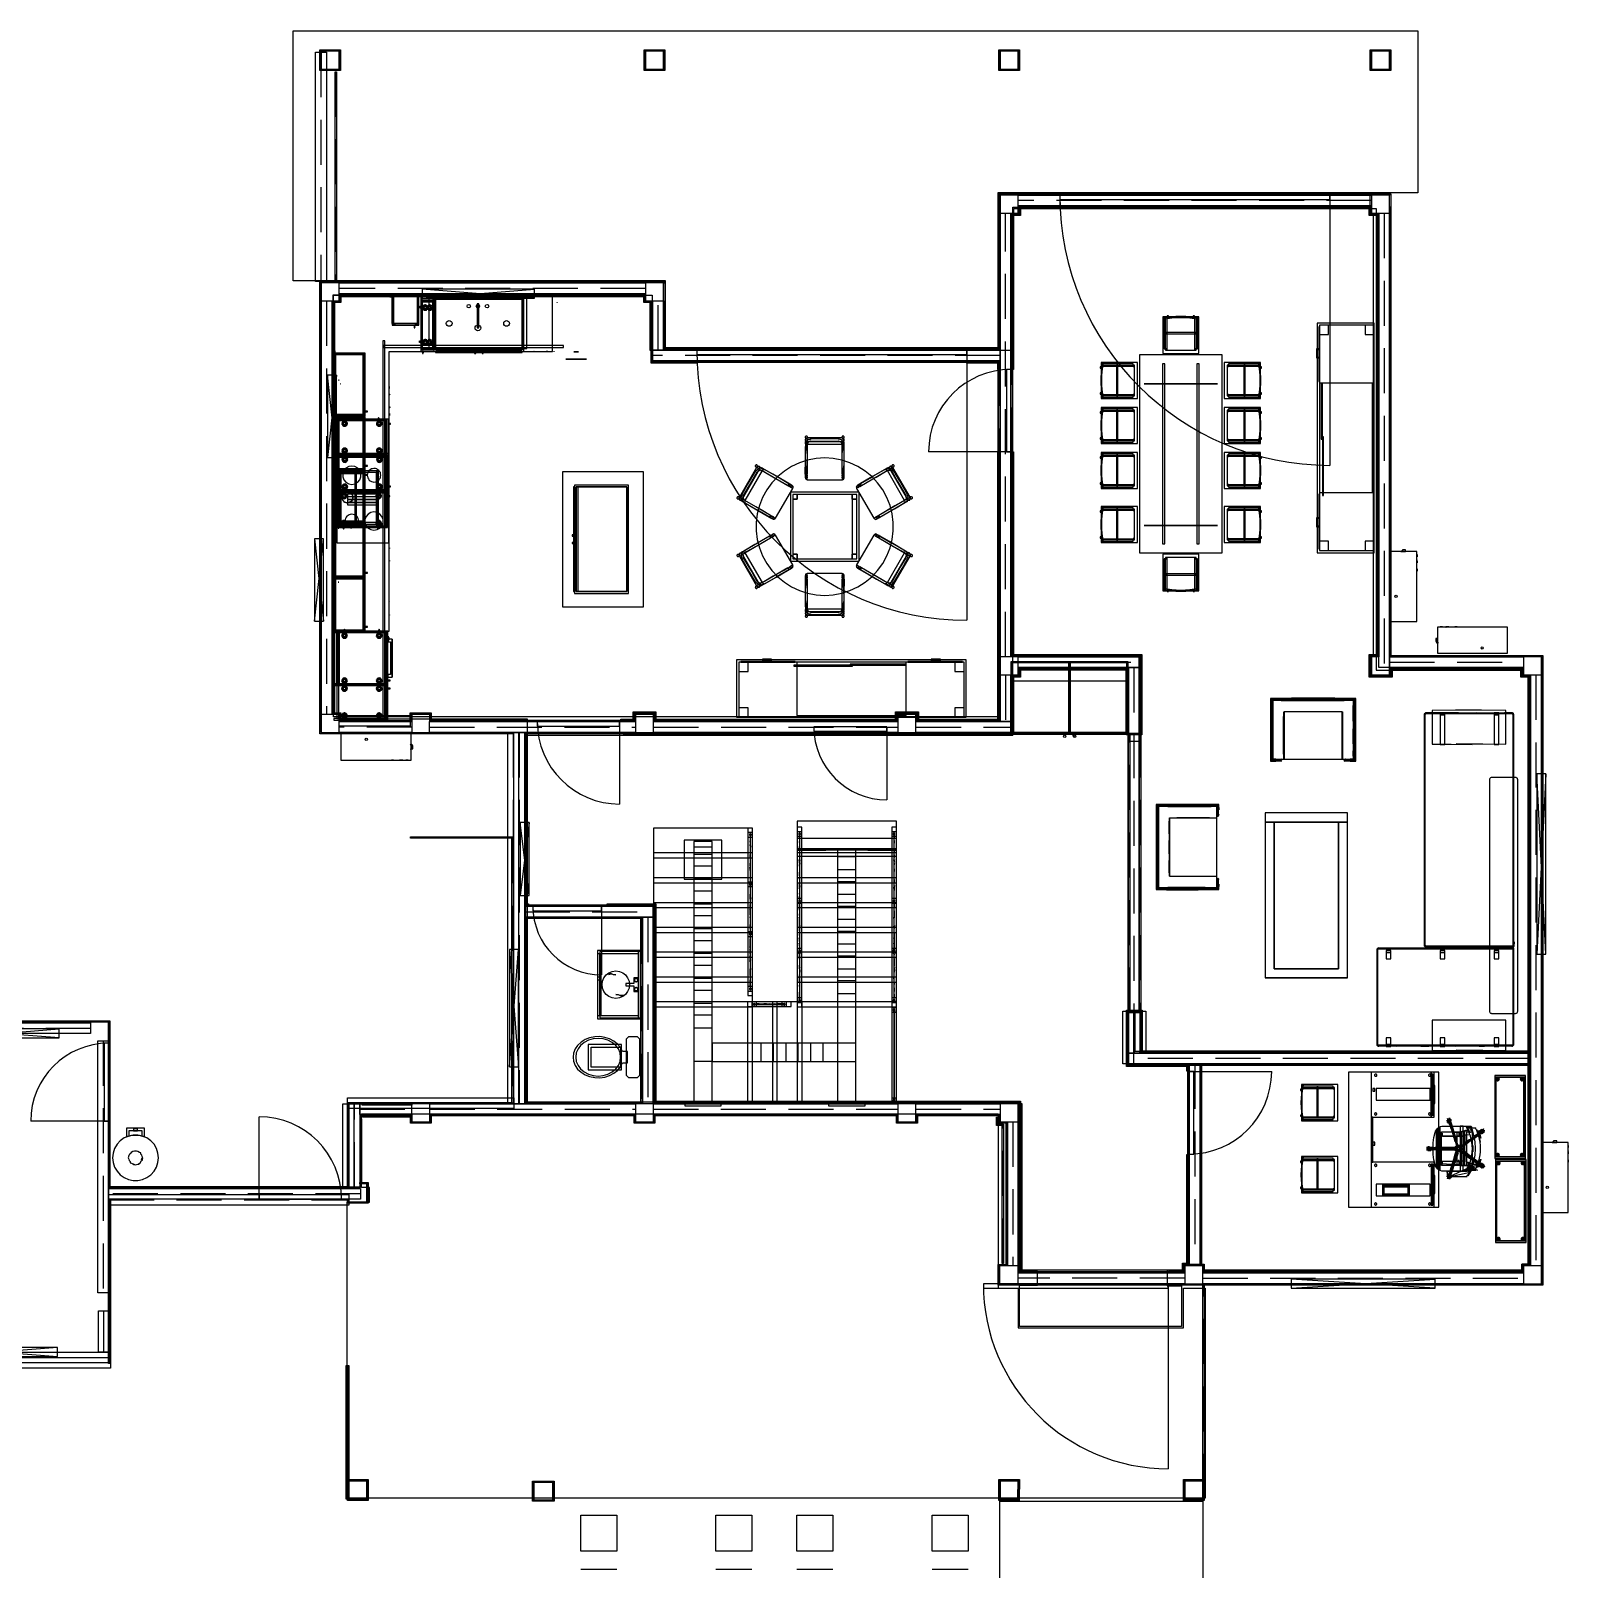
# Model space of a CAD drawing. Header units: millimetres. Extents: x -28.2 to 24.3, y -24.8 to 12.4.
# Drawn here: x -9.1 to 7.97, y -9.29 to 7.79 of the extents above; entities that cross this region are included whole.
import ezdxf

# ---------------------------------------------------------------- set-up
doc = ezdxf.new("R2010")
doc.units = ezdxf.units.MM
doc.linetypes.add('Dashed', pattern=[0.75, 0.5, -0.25])
for name, color, linetype in [('BUILDINGELEMENTPROXY', 8, 'Continuous'), ('EJE_MUROS', 8, 'Continuous'), ('FLOWTERMINAL', 8, 'Continuous'), ('FURNISHINGELEMENT', 8, 'Continuous'), ('LOSAS', 3, 'Continuous'), ('MUROS', 7, 'Continuous'), ('PUERTAS', 6, 'Continuous'), ('VENTANAS', 4, 'Continuous')]:
    doc.layers.add(name, color=color, linetype=linetype)

msp = doc.modelspace()

# ---------------------------------------------------------------- linework, layer by layer
at = {"layer": 'BUILDINGELEMENTPROXY'}
for p, q in [((-3.158, 4.14, 1.689), (-3.16, 4.14, 1.574)), ((-3.16, 4.14, 1.574), (-2.929, 4.14, 1.574)), ((-2.929, 4.14, 1.689), (-3.158, 4.14, 1.689)), ((-3.071, 4.222, 1.533), (-3.039, 4.222, 1.533)), ((-3.019, 4.222, 1.325), (-3.071, 4.222, 1.325)), ((-3.071, 4.222, 1.532), (-3.071, 4.222, 1.533)), ((-3.039, 4.222, 1.533), (-3.024, 4.222, 1.533)), ((-3.024, 4.222, 1.533), (-3.019, 4.222, 1.533)), ((-3.019, 4.222, 1.533), (-3.018, 4.222, 1.533)), ((-3.018, 4.222, 1.325), (-3.019, 4.222, 1.325)), ((-3.018, 4.222, 1.533), (-3.018, 4.222, 1.532)), ((-3.018, 4.222, 1.419), (-3.018, 4.222, 1.325)), ((-5.701, 3.093, 1.235), (-5.701, 2.101, 1.235)), ((-5.125, 3.093, 1.235), (-5.701, 3.093, 1.235)), ((-5.125, 2.101, 1.235), (-5.125, 3.093, 1.235)), ((-5.601, 2.929, 1.259), (-5.624, 2.902, 1.259)), ((-5.57, 2.947, 1.259), (-5.601, 2.929, 1.259)), ((-5.536, 2.953, 1.259), (-5.57, 2.947, 1.259)), ((-5.501, 2.947, 1.259), (-5.536, 2.953, 1.259)), ((-5.47, 2.929, 1.259), (-5.501, 2.947, 1.259)), ((-5.448, 2.902, 1.259), (-5.47, 2.929, 1.259)), ((-5.344, 2.905, 1.259), (-5.352, 2.893, 1.259)), ((-5.331, 2.913, 1.259), (-5.344, 2.905, 1.259)), ((-5.319, 2.922, 1.259), (-5.331, 2.913, 1.259)), ((-5.308, 2.924, 1.259), (-5.319, 2.922, 1.259)), ((-5.29, 2.927, 1.259), (-5.308, 2.924, 1.259)), ((-5.275, 2.925, 1.259), (-5.29, 2.927, 1.259)), ((-5.26, 2.922, 1.259), (-5.275, 2.925, 1.259)), ((-5.248, 2.913, 1.259), (-5.26, 2.922, 1.259)), ((-5.236, 2.905, 1.259), (-5.248, 2.913, 1.259)), ((-5.228, 2.893, 1.259), (-5.236, 2.905, 1.259)), ((-5.624, 2.902, 1.259), (-5.636, 2.869, 1.259)), ((-5.636, 2.869, 1.259), (-5.636, 2.834, 1.259)), ((-5.636, 2.834, 1.259), (-5.624, 2.8, 1.259)), ((-5.624, 2.8, 1.259), (-5.601, 2.773, 1.259)), ((-5.601, 2.773, 1.259), (-5.57, 2.756, 1.259)), ((-5.57, 2.756, 1.259), (-5.536, 2.75, 1.259)), ((-5.536, 2.75, 1.259), (-5.501, 2.756, 1.259)), ((-5.501, 2.756, 1.259), (-5.47, 2.773, 1.259)), ((-5.47, 2.773, 1.259), (-5.448, 2.8, 1.259)), ((-5.436, 2.869, 1.259), (-5.448, 2.902, 1.259)), ((-5.448, 2.8, 1.259), (-5.436, 2.834, 1.259)), ((-5.436, 2.834, 1.259), (-5.436, 2.869, 1.259)), ((-5.363, 2.866, 1.259), (-5.366, 2.851, 1.259)), ((-5.366, 2.851, 1.259), (-5.363, 2.837, 1.259)), ((-5.36, 2.88, 1.259), (-5.363, 2.866, 1.259)), ((-5.363, 2.837, 1.259), (-5.36, 2.822, 1.259)), ((-5.352, 2.893, 1.259), (-5.36, 2.88, 1.259)), ((-5.36, 2.822, 1.259), (-5.352, 2.81, 1.259)), ((-5.352, 2.81, 1.259), (-5.344, 2.797, 1.259)), ((-5.344, 2.797, 1.259), (-5.331, 2.789, 1.259)), ((-5.331, 2.789, 1.259), (-5.319, 2.781, 1.259)), ((-5.319, 2.781, 1.259), (-5.304, 2.778, 1.259)), ((-5.304, 2.778, 1.259), (-5.29, 2.775, 1.259)), ((-5.29, 2.775, 1.259), (-5.271, 2.779, 1.259)), ((-5.271, 2.779, 1.259), (-5.26, 2.781, 1.259)), ((-5.26, 2.781, 1.259), (-5.248, 2.789, 1.259)), ((-5.248, 2.789, 1.259), (-5.236, 2.797, 1.259)), ((-5.236, 2.797, 1.259), (-5.228, 2.81, 1.259)), ((-5.219, 2.88, 1.259), (-5.228, 2.893, 1.259)), ((-5.228, 2.81, 1.259), (-5.219, 2.822, 1.259)), ((-5.216, 2.866, 1.259), (-5.219, 2.88, 1.259)), ((-5.219, 2.822, 1.259), (-5.216, 2.837, 1.259)), ((-5.213, 2.851, 1.259), (-5.216, 2.866, 1.259)), ((-5.216, 2.837, 1.259), (-5.213, 2.851, 1.259)), ((-5.586, 2.673, 1.259), (-5.586, 2.648, 1.259)), ((-5.239, 2.673, 1.259), (-5.586, 2.673, 1.259)), ((-5.586, 2.648, 1.259), (-5.239, 2.648, 1.259)), ((-5.586, 2.641, 1.259), (-5.586, 2.616, 1.259)), ((-5.239, 2.641, 1.259), (-5.586, 2.641, 1.259)), ((-5.586, 2.616, 1.259), (-5.239, 2.616, 1.259)), ((-5.586, 2.61, 1.259), (-5.586, 2.584, 1.259)), ((-5.239, 2.61, 1.259), (-5.586, 2.61, 1.259)), ((-5.586, 2.584, 1.259), (-5.239, 2.584, 1.259)), ((-5.586, 2.578, 1.259), (-5.586, 2.552, 1.259)), ((-5.239, 2.578, 1.259), (-5.586, 2.578, 1.259)), ((-5.239, 2.648, 1.259), (-5.239, 2.673, 1.259)), ((-5.239, 2.616, 1.259), (-5.239, 2.641, 1.259)), ((-5.239, 2.584, 1.259), (-5.239, 2.61, 1.259)), ((-5.239, 2.552, 1.259), (-5.239, 2.578, 1.259)), ((-5.59, 2.397, 1.259), (-5.598, 2.384, 1.259)), ((-5.577, 2.405, 1.259), (-5.59, 2.397, 1.259)), ((-5.586, 2.552, 1.259), (-5.239, 2.552, 1.259)), ((-5.586, 2.546, 1.259), (-5.586, 2.521, 1.259)), ((-5.239, 2.546, 1.259), (-5.586, 2.546, 1.259)), ((-5.586, 2.521, 1.259), (-5.239, 2.521, 1.259)), ((-5.565, 2.413, 1.259), (-5.577, 2.405, 1.259)), ((-5.554, 2.416, 1.259), (-5.565, 2.413, 1.259)), ((-5.536, 2.419, 1.259), (-5.554, 2.416, 1.259)), ((-5.521, 2.416, 1.259), (-5.536, 2.419, 1.259)), ((-5.506, 2.413, 1.259), (-5.521, 2.416, 1.259)), ((-5.494, 2.405, 1.259), (-5.506, 2.413, 1.259)), ((-5.482, 2.397, 1.259), (-5.494, 2.405, 1.259)), ((-5.473, 2.384, 1.259), (-5.482, 2.397, 1.259)), ((-5.378, 2.393, 1.259), (-5.39, 2.36, 1.259)), ((-5.355, 2.42, 1.259), (-5.378, 2.393, 1.259)), ((-5.324, 2.438, 1.259), (-5.355, 2.42, 1.259)), ((-5.29, 2.444, 1.259), (-5.324, 2.438, 1.259)), ((-5.255, 2.438, 1.259), (-5.29, 2.444, 1.259)), ((-5.224, 2.42, 1.259), (-5.255, 2.438, 1.259)), ((-5.239, 2.521, 1.259), (-5.239, 2.546, 1.259)), ((-5.202, 2.393, 1.259), (-5.224, 2.42, 1.259)), ((-5.19, 2.36, 1.259), (-5.202, 2.393, 1.259)), ((-5.609, 2.357, 1.259), (-5.612, 2.343, 1.259)), ((-5.612, 2.343, 1.259), (-5.609, 2.328, 1.259)), ((-5.606, 2.372, 1.259), (-5.609, 2.357, 1.259)), ((-5.609, 2.328, 1.259), (-5.606, 2.313, 1.259)), ((-5.598, 2.384, 1.259), (-5.606, 2.372, 1.259)), ((-5.606, 2.313, 1.259), (-5.598, 2.301, 1.259)), ((-5.598, 2.301, 1.259), (-5.59, 2.288, 1.259)), ((-5.59, 2.288, 1.259), (-5.577, 2.28, 1.259)), ((-5.577, 2.28, 1.259), (-5.565, 2.272, 1.259)), ((-5.565, 2.272, 1.259), (-5.55, 2.269, 1.259)), ((-5.55, 2.269, 1.259), (-5.536, 2.266, 1.259)), ((-5.536, 2.266, 1.259), (-5.517, 2.27, 1.259)), ((-5.517, 2.27, 1.259), (-5.506, 2.272, 1.259)), ((-5.506, 2.272, 1.259), (-5.494, 2.28, 1.259)), ((-5.494, 2.28, 1.259), (-5.482, 2.288, 1.259)), ((-5.482, 2.288, 1.259), (-5.473, 2.301, 1.259)), ((-5.465, 2.372, 1.259), (-5.473, 2.384, 1.259)), ((-5.473, 2.301, 1.259), (-5.465, 2.313, 1.259)), ((-5.462, 2.357, 1.259), (-5.465, 2.372, 1.259)), ((-5.465, 2.313, 1.259), (-5.462, 2.328, 1.259)), ((-5.459, 2.343, 1.259), (-5.462, 2.357, 1.259)), ((-5.462, 2.328, 1.259), (-5.459, 2.343, 1.259)), ((-5.39, 2.36, 1.259), (-5.39, 2.325, 1.259)), ((-5.39, 2.325, 1.259), (-5.378, 2.292, 1.259)), ((-5.378, 2.292, 1.259), (-5.355, 2.265, 1.259)), ((-5.355, 2.265, 1.259), (-5.324, 2.247, 1.259)), ((-5.324, 2.247, 1.259), (-5.29, 2.241, 1.259)), ((-5.29, 2.241, 1.259), (-5.255, 2.247, 1.259)), ((-5.255, 2.247, 1.259), (-5.224, 2.265, 1.259)), ((-5.224, 2.265, 1.259), (-5.202, 2.292, 1.259)), ((-5.202, 2.292, 1.259), (-5.19, 2.325, 1.259)), ((-5.19, 2.325, 1.259), (-5.19, 2.36, 1.259)), ((-5.701, 2.101, 1.235), (-5.125, 2.101, 1.235)), ((6.002, 2.006), (6.002, 1.226)), ((6.292, 2.006), (6.002, 2.006)), ((6.166, 2.024), (6.131, 2.024)), ((6.131, 2.024), (6.131, 2.006)), ((6.131, 2.006), (6.166, 2.006)), ((6.166, 2.006), (6.166, 2.024)), ((6.292, 1.226), (6.292, 2.006)), ((6.294, 1.912), (6.292, 1.912)), ((6.292, 1.912), (6.292, 1.907)), ((6.292, 1.907), (6.294, 1.907)), ((6.294, 1.962), (6.294, 1.972)), ((6.294, 1.972), (6.294, 1.967)), ((6.294, 1.967), (6.294, 1.965)), ((6.294, 1.965), (6.294, 1.955)), ((6.294, 1.963), (6.294, 1.96)), ((6.294, 1.956), (6.294, 1.963)), ((6.294, 1.957), (6.294, 1.962)), ((6.294, 1.96), (6.294, 1.956)), ((6.294, 1.947), (6.294, 1.957)), ((6.294, 1.955), (6.294, 1.953)), ((6.294, 1.953), (6.294, 1.947)), ((6.294, 1.907), (6.294, 1.912)), ((6.294, 1.897), (6.294, 1.902)), ((6.294, 1.902), (6.294, 1.897)), ((6.294, 1.882), (6.294, 1.897)), ((6.294, 1.897), (6.294, 1.882)), ((6.294, 1.877), (6.294, 1.882)), ((6.294, 1.882), (6.294, 1.877)), ((6.294, 1.812), (6.294, 1.802)), ((6.294, 1.787), (6.294, 1.812)), ((6.294, 1.802), (6.294, 1.797)), ((6.294, 1.797), (6.294, 1.787)), ((6.002, 1.226), (6.292, 1.226)), ((6.519, 1.039), (6.501, 1.039)), ((6.501, 1.039), (6.501, 1.004)), ((7.299, 1.165), (6.519, 1.165)), ((6.519, 1.165), (6.519, 0.875)), ((6.519, 1.004), (6.519, 1.039)), ((6.562, 1.167), (6.552, 1.167)), ((6.552, 1.167), (6.557, 1.167)), ((6.557, 1.167), (6.56, 1.167)), ((6.56, 1.167), (6.57, 1.167)), ((6.561, 1.167), (6.565, 1.167)), ((6.568, 1.167), (6.561, 1.167)), ((6.567, 1.167), (6.562, 1.167)), ((6.565, 1.167), (6.568, 1.167)), ((6.577, 1.167), (6.567, 1.167)), ((6.57, 1.167), (6.572, 1.167)), ((6.572, 1.167), (6.577, 1.167)), ((6.612, 1.167), (6.612, 1.165)), ((6.617, 1.167), (6.612, 1.167)), ((6.612, 1.165), (6.617, 1.165)), ((6.617, 1.165), (6.617, 1.167)), ((6.627, 1.167), (6.622, 1.167)), ((6.622, 1.167), (6.627, 1.167)), ((6.642, 1.167), (6.627, 1.167)), ((6.627, 1.167), (6.642, 1.167)), ((6.647, 1.167), (6.642, 1.167)), ((6.642, 1.167), (6.647, 1.167)), ((6.713, 1.167), (6.723, 1.167)), ((6.738, 1.167), (6.713, 1.167)), ((6.723, 1.167), (6.728, 1.167)), ((6.728, 1.167), (6.738, 1.167)), ((7.299, 0.875), (7.299, 1.165)), ((6.501, 1.004), (6.519, 1.004)), ((6.519, 0.875), (7.299, 0.875)), ((-4.878, -0.021), (-5.658, -0.021)), ((-5.658, -0.021), (-5.658, -0.311)), ((-4.878, -0.311), (-4.878, -0.021)), ((-4.86, -0.15), (-4.878, -0.15)), ((-4.878, -0.15), (-4.878, -0.185)), ((-4.86, -0.185), (-4.86, -0.15)), ((-5.658, -0.311), (-4.878, -0.311)), ((-5.087, -0.313), (-5.097, -0.313)), ((-5.097, -0.313), (-5.072, -0.313)), ((-5.082, -0.313), (-5.087, -0.313)), ((-5.072, -0.313), (-5.082, -0.313)), ((-5.006, -0.313), (-5.001, -0.313)), ((-5.001, -0.313), (-5.006, -0.313)), ((-5.001, -0.313), (-4.986, -0.313)), ((-4.986, -0.313), (-5.001, -0.313)), ((-4.986, -0.313), (-4.981, -0.313)), ((-4.981, -0.313), (-4.986, -0.313)), ((-4.971, -0.311), (-4.976, -0.311)), ((-4.976, -0.311), (-4.976, -0.313)), ((-4.976, -0.313), (-4.971, -0.313)), ((-4.971, -0.313), (-4.971, -0.311)), ((-4.931, -0.313), (-4.936, -0.313)), ((-4.936, -0.313), (-4.926, -0.313)), ((-4.929, -0.313), (-4.931, -0.313)), ((-4.919, -0.313), (-4.929, -0.313)), ((-4.924, -0.313), (-4.927, -0.313)), ((-4.927, -0.313), (-4.921, -0.313)), ((-4.926, -0.313), (-4.921, -0.313)), ((-4.921, -0.313), (-4.924, -0.313)), ((-4.921, -0.313), (-4.911, -0.313)), ((-4.917, -0.313), (-4.919, -0.313)), ((-4.911, -0.313), (-4.917, -0.313)), ((-4.878, -0.185), (-4.86, -0.185)), ((-0.589, -0.99, 3.478), (-0.589, -1.378, 3.478)), ((0.511, -0.99, 3.478), (-0.589, -0.99, 3.478)), ((-0.589, -0.99, 3.459), (-0.589, -1.295, 3.459)), ((0.511, -0.99, 3.459), (-0.589, -0.99, 3.459)), ((0.511, -1.378, 3.478), (0.511, -0.99, 3.478)), ((0.511, -1.295, 3.459), (0.511, -0.99, 3.459)), ((-1.086, -1.067, 0.514), (-2.186, -1.067, 0.514)), ((-2.186, -1.067, 0.514), (-2.186, -1.397, 0.514)), ((-1.137, -1.066, 1.383), (-1.137, -2.926, 2.559)), ((-1.086, -1.066, 1.383), (-1.137, -1.066, 1.383)), ((-1.086, -1.114, 1.372), (-1.137, -1.114, 1.372)), ((-1.137, -1.114, 1.372), (-1.137, -1.165, 1.372)), ((-1.137, -1.165, 1.372), (-1.086, -1.165, 1.372)), ((-1.12, -1.135, 1.417), (-1.121, -1.137, 1.417)), ((-1.121, -1.137, 1.417), (-1.121, -1.14, 1.417)), ((-1.121, -1.14, 1.417), (-1.121, -1.142, 1.417)), ((-1.121, -1.142, 1.417), (-1.12, -1.144, 1.417)), ((-1.118, -1.133, 1.417), (-1.12, -1.135, 1.417)), ((-1.12, -1.144, 1.417), (-1.118, -1.146, 1.417)), ((-1.116, -1.131, 1.417), (-1.118, -1.133, 1.417)), ((-1.118, -1.146, 1.417), (-1.116, -1.148, 1.417)), ((-1.114, -1.13, 1.417), (-1.116, -1.131, 1.417)), ((-1.116, -1.148, 1.417), (-1.114, -1.149, 1.417)), ((-1.112, -1.14, 1.318), (-1.115, -1.14, 1.314)), ((-1.115, -1.14, 1.314), (-1.114, -1.158, 1.328)), ((-1.112, -1.14, 1.238), (-1.115, -1.14, 1.235)), ((-1.115, -1.14, 1.235), (-1.114, -1.158, 1.249)), ((-1.112, -1.14, 1.162), (-1.115, -1.14, 1.159)), ((-1.115, -1.14, 1.159), (-1.114, -1.158, 1.173)), ((-1.112, -1.14, 1.079), (-1.115, -1.14, 1.076)), ((-1.115, -1.14, 1.076), (-1.114, -1.158, 1.09)), ((-1.112, -1.14, 1), (-1.115, -1.14, 0.997)), ((-1.115, -1.14, 0.997), (-1.114, -1.158, 1.011)), ((-1.112, -1.14, 0.924), (-1.115, -1.14, 0.921)), ((-1.115, -1.14, 0.921), (-1.114, -1.158, 0.935)), ((-1.112, -1.14, 0.841), (-1.115, -1.14, 0.838)), ((-1.115, -1.14, 0.838), (-1.114, -1.158, 0.852)), ((-1.112, -1.14, 0.765), (-1.115, -1.14, 0.762)), ((-1.115, -1.14, 0.762), (-1.114, -1.158, 0.776)), ((-1.112, -1.14, 0.679), (-1.115, -1.14, 0.676)), ((-1.115, -1.14, 0.676), (-1.114, -1.158, 0.69)), ((-1.112, -1.14, 0.6), (-1.115, -1.14, 0.597)), ((-1.115, -1.14, 0.597), (-1.114, -1.158, 0.611)), ((-1.112, -1.13, 1.417), (-1.114, -1.13, 1.417)), ((-1.114, -1.149, 1.417), (-1.112, -1.149, 1.417)), ((-1.114, -1.158, 1.328), (-1.114, -1.177, 1.341)), ((-1.114, -1.158, 1.249), (-1.114, -1.177, 1.261)), ((-1.114, -1.158, 1.173), (-1.114, -1.177, 1.185)), ((-1.114, -1.158, 1.09), (-1.114, -1.177, 1.102)), ((-1.114, -1.158, 1.011), (-1.114, -1.177, 1.023)), ((-1.114, -1.158, 0.935), (-1.114, -1.177, 0.947)), ((-1.114, -1.158, 0.852), (-1.114, -1.177, 0.864)), ((-1.114, -1.158, 0.776), (-1.114, -1.177, 0.788)), ((-1.114, -1.158, 0.69), (-1.114, -1.177, 0.702)), ((-1.114, -1.158, 0.611), (-1.114, -1.177, 0.623)), ((-1.114, -1.177, 1.341), (-1.113, -1.197, 1.353)), ((-1.114, -1.177, 1.261), (-1.113, -1.197, 1.274)), ((-1.114, -1.177, 1.185), (-1.113, -1.197, 1.198)), ((-1.114, -1.177, 1.102), (-1.113, -1.197, 1.115)), ((-1.114, -1.177, 1.023), (-1.113, -1.197, 1.036)), ((-1.114, -1.177, 0.947), (-1.113, -1.197, 0.96)), ((-1.114, -1.177, 0.864), (-1.113, -1.197, 0.877)), ((-1.114, -1.177, 0.788), (-1.113, -1.197, 0.801)), ((-1.114, -1.177, 0.702), (-1.113, -1.197, 0.715)), ((-1.114, -1.177, 0.623), (-1.113, -1.197, 0.636)), ((-1.109, -1.13, 1.417), (-1.112, -1.13, 1.417)), ((-1.108, -1.14, 1.314), (-1.112, -1.14, 1.318)), ((-1.108, -1.14, 1.235), (-1.112, -1.14, 1.238)), ((-1.108, -1.14, 1.159), (-1.112, -1.14, 1.162)), ((-1.108, -1.14, 1.076), (-1.112, -1.14, 1.079)), ((-1.108, -1.14, 0.997), (-1.112, -1.14, 1)), ((-1.108, -1.14, 0.921), (-1.112, -1.14, 0.924)), ((-1.108, -1.14, 0.838), (-1.112, -1.14, 0.841)), ((-1.108, -1.14, 0.762), (-1.112, -1.14, 0.765)), ((-1.108, -1.14, 0.676), (-1.112, -1.14, 0.679)), ((-1.108, -1.14, 0.597), (-1.112, -1.14, 0.6)), ((-1.112, -1.149, 1.417), (-1.109, -1.149, 1.417)), ((-1.107, -1.131, 1.417), (-1.109, -1.13, 1.417)), ((-1.109, -1.149, 1.417), (-1.107, -1.148, 1.417)), ((-1.108, -1.17, 1.334), (-1.108, -1.14, 1.314)), ((-1.108, -1.17, 1.254), (-1.108, -1.14, 1.235)), ((-1.108, -1.17, 1.178), (-1.108, -1.14, 1.159)), ((-1.108, -1.17, 1.096), (-1.108, -1.14, 1.076)), ((-1.108, -1.17, 1.016), (-1.108, -1.14, 0.997)), ((-1.108, -1.17, 0.94), (-1.108, -1.14, 0.921)), ((-1.108, -1.17, 0.857), (-1.108, -1.14, 0.838)), ((-1.108, -1.17, 0.781), (-1.108, -1.14, 0.762)), ((-1.108, -1.17, 0.695), (-1.108, -1.14, 0.676)), ((-1.108, -1.17, 0.616), (-1.108, -1.14, 0.597)), ((-1.108, -1.201, 1.353), (-1.108, -1.17, 1.334)), ((-1.108, -1.201, 1.274), (-1.108, -1.17, 1.254)), ((-1.108, -1.201, 1.198), (-1.108, -1.17, 1.178)), ((-1.108, -1.201, 1.115), (-1.108, -1.17, 1.096)), ((-1.108, -1.201, 1.036), (-1.108, -1.17, 1.016)), ((-1.108, -1.201, 0.959), (-1.108, -1.17, 0.94)), ((-1.108, -1.201, 0.877), (-1.108, -1.17, 0.857)), ((-1.108, -1.201, 0.801), (-1.108, -1.17, 0.781)), ((-1.108, -1.201, 0.715), (-1.108, -1.17, 0.695)), ((-1.108, -1.201, 0.635), (-1.108, -1.17, 0.616)), ((-1.105, -1.133, 1.417), (-1.107, -1.131, 1.417)), ((-1.107, -1.148, 1.417), (-1.105, -1.146, 1.417)), ((-1.103, -1.135, 1.417), (-1.105, -1.133, 1.417)), ((-1.105, -1.146, 1.417), (-1.103, -1.144, 1.417)), ((-1.102, -1.137, 1.417), (-1.103, -1.135, 1.417)), ((-1.103, -1.144, 1.417), (-1.102, -1.142, 1.417)), ((-1.102, -1.14, 1.417), (-1.102, -1.137, 1.417)), ((-1.102, -1.142, 1.417), (-1.102, -1.14, 1.417)), ((-1.086, -2.926, 2.559), (-1.086, -1.066, 1.383)), ((-1.086, -1.397, 0.514), (-1.086, -1.067, 0.514)), ((-1.086, -1.165, 1.372), (-1.086, -1.114, 1.372)), ((-0.538, -1.056, 4.562), (-0.589, -1.056, 4.562)), ((-0.589, -1.056, 4.562), (-0.589, -3.05, 3.301)), ((-0.589, -1.106, 4.458), (-0.589, -1.157, 4.458)), ((-0.538, -1.106, 4.458), (-0.589, -1.106, 4.458)), ((-0.589, -1.157, 4.458), (-0.538, -1.157, 4.458)), ((-0.589, -1.18, 3.44), (-0.589, -1.295, 3.44)), ((0.511, -1.18, 3.44), (-0.589, -1.18, 3.44)), ((-0.572, -1.127, 4.503), (-0.573, -1.129, 4.503)), ((-0.573, -1.129, 4.503), (-0.573, -1.131, 4.503)), ((-0.573, -1.131, 4.503), (-0.573, -1.134, 4.503)), ((-0.573, -1.134, 4.503), (-0.572, -1.136, 4.503)), ((-0.571, -1.125, 4.503), (-0.572, -1.127, 4.503)), ((-0.572, -1.136, 4.503), (-0.571, -1.138, 4.503)), ((-0.569, -1.123, 4.503), (-0.571, -1.125, 4.503)), ((-0.571, -1.138, 4.503), (-0.569, -1.14, 4.503)), ((-0.566, -1.122, 4.503), (-0.569, -1.123, 4.503)), ((-0.569, -1.14, 4.503), (-0.566, -1.141, 4.503)), ((-0.564, -1.131, 4.4), (-0.567, -1.131, 4.396)), ((-0.567, -1.131, 4.396), (-0.566, -1.149, 4.388)), ((-0.564, -1.131, 4.32), (-0.567, -1.131, 4.317)), ((-0.567, -1.131, 4.317), (-0.566, -1.149, 4.308)), ((-0.564, -1.131, 4.241), (-0.567, -1.131, 4.237)), ((-0.567, -1.131, 4.237), (-0.566, -1.149, 4.229)), ((-0.564, -1.131, 4.161), (-0.567, -1.131, 4.158)), ((-0.567, -1.131, 4.158), (-0.566, -1.149, 4.149)), ((-0.564, -1.131, 4.082), (-0.567, -1.131, 4.078)), ((-0.567, -1.131, 4.078), (-0.566, -1.149, 4.07)), ((-0.564, -1.131, 4.082), (-0.567, -1.131, 4.078)), ((-0.567, -1.131, 4.078), (-0.566, -1.149, 4.07)), ((-0.564, -1.131, 4.002), (-0.567, -1.131, 3.999)), ((-0.567, -1.131, 3.999), (-0.566, -1.149, 3.99)), ((-0.564, -1.131, 3.923), (-0.567, -1.131, 3.919)), ((-0.567, -1.131, 3.919), (-0.566, -1.149, 3.911)), ((-0.564, -1.131, 3.923), (-0.567, -1.131, 3.919)), ((-0.567, -1.131, 3.919), (-0.566, -1.149, 3.911)), ((-0.564, -1.131, 3.843), (-0.567, -1.131, 3.84)), ((-0.567, -1.131, 3.84), (-0.566, -1.149, 3.831)), ((-0.564, -1.131, 3.764), (-0.567, -1.131, 3.76)), ((-0.567, -1.131, 3.76), (-0.566, -1.149, 3.752)), ((-0.564, -1.131, 3.684), (-0.567, -1.131, 3.681)), ((-0.567, -1.131, 3.681), (-0.566, -1.149, 3.672)), ((-0.566, -1.149, 4.388), (-0.567, -1.163, 4.376)), ((-0.566, -1.149, 4.308), (-0.567, -1.163, 4.297)), ((-0.566, -1.149, 4.229), (-0.567, -1.163, 4.217)), ((-0.566, -1.149, 4.149), (-0.567, -1.163, 4.138)), ((-0.566, -1.149, 4.07), (-0.567, -1.163, 4.058)), ((-0.566, -1.149, 4.07), (-0.567, -1.163, 4.058)), ((-0.566, -1.149, 3.99), (-0.567, -1.163, 3.979)), ((-0.566, -1.149, 3.911), (-0.567, -1.163, 3.899)), ((-0.566, -1.149, 3.911), (-0.567, -1.163, 3.899)), ((-0.566, -1.149, 3.831), (-0.567, -1.163, 3.82)), ((-0.566, -1.149, 3.752), (-0.567, -1.163, 3.74)), ((-0.566, -1.149, 3.672), (-0.567, -1.163, 3.661)), ((-0.567, -1.163, 4.376), (-0.567, -1.179, 4.366)), ((-0.567, -1.163, 4.297), (-0.567, -1.179, 4.287)), ((-0.567, -1.163, 4.217), (-0.567, -1.179, 4.207)), ((-0.567, -1.163, 4.138), (-0.567, -1.179, 4.128)), ((-0.567, -1.163, 4.058), (-0.567, -1.179, 4.048)), ((-0.567, -1.163, 4.058), (-0.567, -1.179, 4.048)), ((-0.567, -1.163, 3.979), (-0.567, -1.179, 3.969)), ((-0.567, -1.163, 3.899), (-0.567, -1.179, 3.889)), ((-0.567, -1.163, 3.899), (-0.567, -1.179, 3.889)), ((-0.567, -1.163, 3.82), (-0.567, -1.179, 3.81)), ((-0.567, -1.163, 3.74), (-0.567, -1.179, 3.73)), ((-0.567, -1.163, 3.661), (-0.567, -1.179, 3.651)), ((-0.567, -1.179, 4.366), (-0.566, -1.2, 4.356)), ((-0.567, -1.179, 4.287), (-0.566, -1.2, 4.276)), ((-0.567, -1.179, 4.207), (-0.566, -1.2, 4.197)), ((-0.567, -1.179, 4.128), (-0.566, -1.2, 4.117)), ((-0.567, -1.179, 4.048), (-0.566, -1.2, 4.038)), ((-0.567, -1.179, 4.048), (-0.566, -1.2, 4.038)), ((-0.567, -1.179, 3.969), (-0.566, -1.2, 3.958)), ((-0.567, -1.179, 3.889), (-0.566, -1.2, 3.879)), ((-0.567, -1.179, 3.889), (-0.566, -1.2, 3.879)), ((-0.567, -1.179, 3.81), (-0.566, -1.2, 3.799)), ((-0.567, -1.179, 3.73), (-0.566, -1.2, 3.72)), ((-0.567, -1.179, 3.651), (-0.566, -1.2, 3.64)), ((-0.564, -1.122, 4.503), (-0.566, -1.122, 4.503)), ((-0.566, -1.141, 4.503), (-0.564, -1.141, 4.503)), ((-0.561, -1.122, 4.503), (-0.564, -1.122, 4.503)), ((-0.561, -1.131, 4.396), (-0.564, -1.131, 4.4)), ((-0.561, -1.131, 4.317), (-0.564, -1.131, 4.32)), ((-0.561, -1.131, 4.237), (-0.564, -1.131, 4.241)), ((-0.561, -1.131, 4.158), (-0.564, -1.131, 4.161)), ((-0.561, -1.131, 4.078), (-0.564, -1.131, 4.082)), ((-0.561, -1.131, 4.078), (-0.564, -1.131, 4.082)), ((-0.561, -1.131, 3.999), (-0.564, -1.131, 4.002)), ((-0.561, -1.131, 3.919), (-0.564, -1.131, 3.923)), ((-0.561, -1.131, 3.919), (-0.564, -1.131, 3.923)), ((-0.561, -1.131, 3.84), (-0.564, -1.131, 3.843)), ((-0.561, -1.131, 3.76), (-0.564, -1.131, 3.764)), ((-0.561, -1.131, 3.681), (-0.564, -1.131, 3.684)), ((-0.564, -1.141, 4.503), (-0.561, -1.141, 4.503)), ((-0.562, -1.198, 4.357), (-0.561, -1.179, 4.366)), ((-0.562, -1.198, 4.277), (-0.561, -1.179, 4.287)), ((-0.562, -1.199, 4.198), (-0.561, -1.179, 4.207)), ((-0.562, -1.198, 4.118), (-0.561, -1.179, 4.128)), ((-0.562, -1.198, 4.039), (-0.561, -1.179, 4.048)), ((-0.562, -1.198, 4.039), (-0.561, -1.179, 4.048)), ((-0.562, -1.199, 3.96), (-0.561, -1.179, 3.969)), ((-0.562, -1.198, 3.88), (-0.561, -1.179, 3.889)), ((-0.562, -1.198, 3.88), (-0.561, -1.179, 3.889)), ((-0.562, -1.199, 3.801), (-0.561, -1.179, 3.81)), ((-0.562, -1.198, 3.721), (-0.561, -1.179, 3.73)), ((-0.562, -1.198, 3.641), (-0.561, -1.179, 3.651)), ((-0.559, -1.123, 4.503), (-0.561, -1.122, 4.503)), ((-0.561, -1.147, 4.386), (-0.561, -1.131, 4.396)), ((-0.561, -1.147, 4.307), (-0.561, -1.131, 4.317)), ((-0.561, -1.147, 4.227), (-0.561, -1.131, 4.237)), ((-0.561, -1.147, 4.148), (-0.561, -1.131, 4.158)), ((-0.561, -1.147, 4.068), (-0.561, -1.131, 4.078)), ((-0.561, -1.147, 4.068), (-0.561, -1.131, 4.078)), ((-0.561, -1.147, 3.989), (-0.561, -1.131, 3.999)), ((-0.561, -1.147, 3.909), (-0.561, -1.131, 3.919)), ((-0.561, -1.147, 3.909), (-0.561, -1.131, 3.919)), ((-0.561, -1.147, 3.83), (-0.561, -1.131, 3.84)), ((-0.561, -1.147, 3.75), (-0.561, -1.131, 3.76)), ((-0.561, -1.147, 3.671), (-0.561, -1.131, 3.681)), ((-0.561, -1.141, 4.503), (-0.559, -1.14, 4.503)), ((-0.561, -1.163, 4.376), (-0.561, -1.147, 4.386)), ((-0.561, -1.163, 4.297), (-0.561, -1.147, 4.307)), ((-0.561, -1.163, 4.217), (-0.561, -1.147, 4.227)), ((-0.561, -1.163, 4.138), (-0.561, -1.147, 4.148)), ((-0.561, -1.163, 4.058), (-0.561, -1.147, 4.068)), ((-0.561, -1.163, 4.058), (-0.561, -1.147, 4.068)), ((-0.561, -1.163, 3.979), (-0.561, -1.147, 3.989)), ((-0.561, -1.163, 3.899), (-0.561, -1.147, 3.909)), ((-0.561, -1.163, 3.899), (-0.561, -1.147, 3.909)), ((-0.561, -1.163, 3.82), (-0.561, -1.147, 3.83)), ((-0.561, -1.163, 3.74), (-0.561, -1.147, 3.75)), ((-0.561, -1.163, 3.661), (-0.561, -1.147, 3.671)), ((-0.561, -1.179, 4.366), (-0.561, -1.163, 4.376)), ((-0.561, -1.179, 4.287), (-0.561, -1.163, 4.297)), ((-0.561, -1.179, 4.207), (-0.561, -1.163, 4.217)), ((-0.561, -1.179, 4.128), (-0.561, -1.163, 4.138)), ((-0.561, -1.179, 4.048), (-0.561, -1.163, 4.058)), ((-0.561, -1.179, 4.048), (-0.561, -1.163, 4.058)), ((-0.561, -1.179, 3.969), (-0.561, -1.163, 3.979)), ((-0.561, -1.179, 3.889), (-0.561, -1.163, 3.899)), ((-0.561, -1.179, 3.889), (-0.561, -1.163, 3.899)), ((-0.561, -1.179, 3.81), (-0.561, -1.163, 3.82)), ((-0.561, -1.179, 3.73), (-0.561, -1.163, 3.74)), ((-0.561, -1.179, 3.651), (-0.561, -1.163, 3.661)), ((-0.557, -1.125, 4.503), (-0.559, -1.123, 4.503)), ((-0.559, -1.14, 4.503), (-0.557, -1.138, 4.503)), ((-0.556, -1.127, 4.503), (-0.557, -1.125, 4.503)), ((-0.557, -1.138, 4.503), (-0.556, -1.136, 4.503)), ((-0.555, -1.129, 4.503), (-0.556, -1.127, 4.503)), ((-0.556, -1.136, 4.503), (-0.555, -1.134, 4.503)), ((-0.554, -1.131, 4.503), (-0.555, -1.129, 4.503)), ((-0.555, -1.134, 4.503), (-0.554, -1.131, 4.503)), ((-0.538, -3.05, 3.301), (-0.538, -1.056, 4.562)), ((-0.538, -1.157, 4.458), (-0.538, -1.106, 4.458)), ((0.511, -1.056, 4.562), (0.46, -1.056, 4.562)), ((0.46, -1.056, 4.562), (0.46, -3.05, 3.301)), ((0.46, -1.106, 4.458), (0.46, -1.157, 4.458)), ((0.511, -1.106, 4.458), (0.46, -1.106, 4.458)), ((0.46, -1.157, 4.458), (0.511, -1.157, 4.458)), ((0.477, -1.127, 4.503), (0.476, -1.129, 4.503)), ((0.476, -1.129, 4.503), (0.476, -1.131, 4.503)), ((0.476, -1.131, 4.503), (0.476, -1.134, 4.503)), ((0.476, -1.134, 4.503), (0.477, -1.136, 4.503)), ((0.479, -1.125, 4.503), (0.477, -1.127, 4.503)), ((0.477, -1.136, 4.503), (0.479, -1.138, 4.503)), ((0.481, -1.123, 4.503), (0.479, -1.125, 4.503)), ((0.479, -1.138, 4.503), (0.481, -1.14, 4.503)), ((0.483, -1.122, 4.503), (0.481, -1.123, 4.503)), ((0.481, -1.14, 4.503), (0.483, -1.141, 4.503)), ((0.485, -1.131, 4.4), (0.482, -1.131, 4.396)), ((0.482, -1.131, 4.396), (0.483, -1.149, 4.388)), ((0.485, -1.131, 4.32), (0.482, -1.131, 4.317)), ((0.482, -1.131, 4.317), (0.483, -1.149, 4.308)), ((0.485, -1.131, 4.241), (0.482, -1.131, 4.237)), ((0.482, -1.131, 4.237), (0.483, -1.149, 4.229)), ((0.485, -1.131, 4.161), (0.482, -1.131, 4.158)), ((0.482, -1.131, 4.158), (0.483, -1.149, 4.149)), ((0.485, -1.131, 4.082), (0.482, -1.131, 4.078)), ((0.482, -1.131, 4.078), (0.483, -1.149, 4.07)), ((0.485, -1.131, 4.082), (0.482, -1.131, 4.078)), ((0.482, -1.131, 4.078), (0.483, -1.149, 4.07)), ((0.485, -1.131, 4.002), (0.482, -1.131, 3.999)), ((0.482, -1.131, 3.999), (0.483, -1.149, 3.99)), ((0.485, -1.131, 3.923), (0.482, -1.131, 3.919)), ((0.482, -1.131, 3.919), (0.483, -1.149, 3.911)), ((0.485, -1.131, 3.923), (0.482, -1.131, 3.919)), ((0.482, -1.131, 3.919), (0.483, -1.149, 3.911)), ((0.485, -1.131, 3.843), (0.482, -1.131, 3.84)), ((0.482, -1.131, 3.84), (0.483, -1.149, 3.831)), ((0.485, -1.131, 3.764), (0.482, -1.131, 3.76)), ((0.482, -1.131, 3.76), (0.483, -1.149, 3.752)), ((0.485, -1.131, 3.684), (0.482, -1.131, 3.681)), ((0.482, -1.131, 3.681), (0.483, -1.149, 3.672)), ((0.483, -1.149, 4.388), (0.482, -1.163, 4.376)), ((0.483, -1.149, 4.308), (0.482, -1.163, 4.297)), ((0.483, -1.149, 4.229), (0.482, -1.163, 4.217)), ((0.483, -1.149, 4.149), (0.482, -1.163, 4.138)), ((0.483, -1.149, 4.07), (0.482, -1.163, 4.058)), ((0.483, -1.149, 4.07), (0.482, -1.163, 4.058)), ((0.483, -1.149, 3.99), (0.482, -1.163, 3.979)), ((0.483, -1.149, 3.911), (0.482, -1.163, 3.899)), ((0.483, -1.149, 3.911), (0.482, -1.163, 3.899)), ((0.483, -1.149, 3.831), (0.482, -1.163, 3.82)), ((0.483, -1.149, 3.752), (0.482, -1.163, 3.74)), ((0.483, -1.149, 3.672), (0.482, -1.163, 3.661)), ((0.482, -1.163, 4.376), (0.482, -1.179, 4.366)), ((0.482, -1.163, 4.297), (0.482, -1.179, 4.287)), ((0.482, -1.163, 4.217), (0.482, -1.179, 4.207)), ((0.482, -1.163, 4.138), (0.482, -1.179, 4.128)), ((0.482, -1.163, 4.058), (0.482, -1.179, 4.048)), ((0.482, -1.163, 4.058), (0.482, -1.179, 4.048)), ((0.482, -1.163, 3.979), (0.482, -1.179, 3.969)), ((0.482, -1.163, 3.899), (0.482, -1.179, 3.889)), ((0.482, -1.163, 3.899), (0.482, -1.179, 3.889)), ((0.482, -1.163, 3.82), (0.482, -1.179, 3.81)), ((0.482, -1.163, 3.74), (0.482, -1.179, 3.73)), ((0.482, -1.163, 3.661), (0.482, -1.179, 3.651)), ((0.482, -1.179, 4.366), (0.484, -1.2, 4.356)), ((0.482, -1.179, 4.287), (0.484, -1.2, 4.276)), ((0.482, -1.179, 4.207), (0.484, -1.2, 4.197)), ((0.482, -1.179, 4.128), (0.484, -1.2, 4.117)), ((0.482, -1.179, 4.048), (0.484, -1.2, 4.038)), ((0.482, -1.179, 4.048), (0.484, -1.2, 4.038)), ((0.482, -1.179, 3.969), (0.484, -1.2, 3.958)), ((0.482, -1.179, 3.889), (0.484, -1.2, 3.879)), ((0.482, -1.179, 3.889), (0.484, -1.2, 3.879)), ((0.482, -1.179, 3.81), (0.484, -1.2, 3.799)), ((0.482, -1.179, 3.73), (0.484, -1.2, 3.72)), ((0.482, -1.179, 3.651), (0.484, -1.2, 3.64)), ((0.485, -1.122, 4.503), (0.483, -1.122, 4.503)), ((0.483, -1.141, 4.503), (0.485, -1.141, 4.503)), ((0.488, -1.122, 4.503), (0.485, -1.122, 4.503)), ((0.489, -1.131, 4.396), (0.485, -1.131, 4.4)), ((0.489, -1.131, 4.317), (0.485, -1.131, 4.32)), ((0.489, -1.131, 4.237), (0.485, -1.131, 4.241)), ((0.489, -1.131, 4.158), (0.485, -1.131, 4.161)), ((0.489, -1.131, 4.078), (0.485, -1.131, 4.082)), ((0.489, -1.131, 4.078), (0.485, -1.131, 4.082)), ((0.489, -1.131, 3.999), (0.485, -1.131, 4.002)), ((0.489, -1.131, 3.919), (0.485, -1.131, 3.923)), ((0.489, -1.131, 3.919), (0.485, -1.131, 3.923)), ((0.489, -1.131, 3.84), (0.485, -1.131, 3.843)), ((0.489, -1.131, 3.76), (0.485, -1.131, 3.764)), ((0.489, -1.131, 3.681), (0.485, -1.131, 3.684)), ((0.485, -1.141, 4.503), (0.488, -1.141, 4.503)), ((0.487, -1.198, 4.357), (0.489, -1.179, 4.366)), ((0.487, -1.198, 4.277), (0.489, -1.179, 4.287)), ((0.487, -1.199, 4.198), (0.489, -1.179, 4.207)), ((0.487, -1.198, 4.118), (0.489, -1.179, 4.128)), ((0.487, -1.198, 4.039), (0.489, -1.179, 4.048)), ((0.487, -1.198, 4.039), (0.489, -1.179, 4.048)), ((0.487, -1.199, 3.96), (0.489, -1.179, 3.969)), ((0.487, -1.198, 3.88), (0.489, -1.179, 3.889)), ((0.487, -1.198, 3.88), (0.489, -1.179, 3.889)), ((0.487, -1.199, 3.801), (0.489, -1.179, 3.81)), ((0.487, -1.198, 3.721), (0.489, -1.179, 3.73)), ((0.487, -1.198, 3.641), (0.489, -1.179, 3.651)), ((0.49, -1.123, 4.503), (0.488, -1.122, 4.503)), ((0.488, -1.141, 4.503), (0.49, -1.14, 4.503)), ((0.489, -1.147, 4.386), (0.489, -1.131, 4.396)), ((0.489, -1.147, 4.307), (0.489, -1.131, 4.317)), ((0.489, -1.147, 4.227), (0.489, -1.131, 4.237)), ((0.489, -1.147, 4.148), (0.489, -1.131, 4.158)), ((0.489, -1.147, 4.068), (0.489, -1.131, 4.078)), ((0.489, -1.147, 4.068), (0.489, -1.131, 4.078)), ((0.489, -1.147, 3.989), (0.489, -1.131, 3.999)), ((0.489, -1.147, 3.909), (0.489, -1.131, 3.919)), ((0.489, -1.147, 3.909), (0.489, -1.131, 3.919)), ((0.489, -1.147, 3.83), (0.489, -1.131, 3.84)), ((0.489, -1.147, 3.75), (0.489, -1.131, 3.76)), ((0.489, -1.147, 3.671), (0.489, -1.131, 3.681)), ((0.489, -1.163, 4.376), (0.489, -1.147, 4.386)), ((0.489, -1.163, 4.297), (0.489, -1.147, 4.307)), ((0.489, -1.163, 4.217), (0.489, -1.147, 4.227)), ((0.489, -1.163, 4.138), (0.489, -1.147, 4.148)), ((0.489, -1.163, 4.058), (0.489, -1.147, 4.068)), ((0.489, -1.163, 4.058), (0.489, -1.147, 4.068)), ((0.489, -1.163, 3.979), (0.489, -1.147, 3.989)), ((0.489, -1.163, 3.899), (0.489, -1.147, 3.909)), ((0.489, -1.163, 3.899), (0.489, -1.147, 3.909)), ((0.489, -1.163, 3.82), (0.489, -1.147, 3.83)), ((0.489, -1.163, 3.74), (0.489, -1.147, 3.75)), ((0.489, -1.163, 3.661), (0.489, -1.147, 3.671)), ((0.489, -1.179, 4.366), (0.489, -1.163, 4.376)), ((0.489, -1.179, 4.287), (0.489, -1.163, 4.297)), ((0.489, -1.179, 4.207), (0.489, -1.163, 4.217)), ((0.489, -1.179, 4.128), (0.489, -1.163, 4.138)), ((0.489, -1.179, 4.048), (0.489, -1.163, 4.058)), ((0.489, -1.179, 4.048), (0.489, -1.163, 4.058)), ((0.489, -1.179, 3.969), (0.489, -1.163, 3.979)), ((0.489, -1.179, 3.889), (0.489, -1.163, 3.899)), ((0.489, -1.179, 3.889), (0.489, -1.163, 3.899)), ((0.489, -1.179, 3.81), (0.489, -1.163, 3.82)), ((0.489, -1.179, 3.73), (0.489, -1.163, 3.74)), ((0.489, -1.179, 3.651), (0.489, -1.163, 3.661)), ((0.492, -1.125, 4.503), (0.49, -1.123, 4.503)), ((0.49, -1.14, 4.503), (0.492, -1.138, 4.503)), ((0.494, -1.127, 4.503), (0.492, -1.125, 4.503)), ((0.492, -1.138, 4.503), (0.494, -1.136, 4.503)), ((0.495, -1.129, 4.503), (0.494, -1.127, 4.503)), ((0.494, -1.136, 4.503), (0.495, -1.134, 4.503)), ((0.495, -1.131, 4.503), (0.495, -1.129, 4.503)), ((0.495, -1.134, 4.503), (0.495, -1.131, 4.503)), ((0.511, -3.05, 3.301), (0.511, -1.056, 4.562)), ((0.511, -1.157, 4.458), (0.511, -1.106, 4.458)), ((0.511, -1.295, 3.44), (0.511, -1.18, 3.44)), ((-1.086, -1.342, 0.689), (-2.186, -1.342, 0.689)), ((-2.186, -1.342, 0.689), (-2.186, -1.672, 0.689)), ((-1.429, -1.2, 0.365), (-1.844, -1.2, 0.365)), ((-1.844, -1.2, 0.365), (-1.844, -1.632, 0.365)), ((-1.535, -1.214, 0.438), (-1.738, -1.214, 0.438)), ((-1.738, -1.214, 0.438), (-1.738, -1.338, 0.438)), ((-1.535, -1.278, 0.365), (-1.738, -1.278, 0.365)), ((-1.738, -1.278, 0.365), (-1.738, -3.292, 1.639)), ((-1.738, -1.338, 0.438), (-1.738, -1.34, 0.435)), ((-1.738, -1.34, 0.435), (-1.738, -1.354, 0.414)), ((-1.738, -1.354, 0.414), (-1.535, -1.354, 0.414)), ((-1.535, -1.338, 0.438), (-1.535, -1.214, 0.438)), ((-1.535, -3.292, 1.639), (-1.535, -1.278, 0.365)), ((-1.535, -1.34, 0.435), (-1.535, -1.338, 0.438)), ((-1.535, -1.354, 0.414), (-1.535, -1.34, 0.435)), ((-1.429, -1.632, 0.365), (-1.429, -1.2, 0.365)), ((-1.113, -1.197, 1.353), (-1.115, -1.216, 1.363)), ((-1.113, -1.197, 1.274), (-1.115, -1.216, 1.283)), ((-1.113, -1.197, 1.198), (-1.115, -1.216, 1.207)), ((-1.113, -1.197, 1.115), (-1.115, -1.216, 1.124)), ((-1.113, -1.197, 1.036), (-1.115, -1.216, 1.045)), ((-1.113, -1.197, 0.96), (-1.115, -1.216, 0.969)), ((-1.113, -1.197, 0.877), (-1.115, -1.216, 0.886)), ((-1.113, -1.197, 0.801), (-1.115, -1.216, 0.81)), ((-1.113, -1.197, 0.715), (-1.115, -1.216, 0.724)), ((-1.113, -1.197, 0.636), (-1.115, -1.216, 0.645)), ((-1.115, -1.216, 1.363), (-1.113, -1.233, 1.376)), ((-1.115, -1.216, 1.283), (-1.113, -1.233, 1.297)), ((-1.115, -1.216, 1.207), (-1.113, -1.233, 1.22)), ((-1.115, -1.216, 1.124), (-1.113, -1.233, 1.138)), ((-1.115, -1.216, 1.045), (-1.113, -1.233, 1.059)), ((-1.115, -1.216, 0.969), (-1.113, -1.233, 0.982)), ((-1.115, -1.216, 0.886), (-1.113, -1.233, 0.9)), ((-1.115, -1.216, 0.81), (-1.113, -1.233, 0.823)), ((-1.115, -1.216, 0.724), (-1.113, -1.233, 0.738)), ((-1.115, -1.216, 0.645), (-1.113, -1.233, 0.658)), ((-1.113, -1.233, 1.376), (-1.115, -1.254, 1.386)), ((-1.113, -1.233, 1.297), (-1.115, -1.254, 1.307)), ((-1.113, -1.233, 1.22), (-1.115, -1.254, 1.231)), ((-1.113, -1.233, 1.138), (-1.115, -1.254, 1.148)), ((-1.113, -1.233, 1.059), (-1.115, -1.254, 1.069)), ((-1.113, -1.233, 0.982), (-1.115, -1.254, 0.992)), ((-1.113, -1.233, 0.9), (-1.115, -1.254, 0.91)), ((-1.113, -1.233, 0.823), (-1.115, -1.254, 0.834)), ((-1.113, -1.233, 0.738), (-1.115, -1.254, 0.748)), ((-1.113, -1.233, 0.658), (-1.115, -1.254, 0.669)), ((-1.115, -1.254, 1.386), (-1.114, -1.268, 1.398)), ((-1.115, -1.254, 1.307), (-1.114, -1.268, 1.319)), ((-1.115, -1.254, 1.231), (-1.114, -1.268, 1.242)), ((-1.115, -1.254, 1.148), (-1.114, -1.268, 1.16)), ((-1.115, -1.254, 1.069), (-1.114, -1.268, 1.081)), ((-1.115, -1.254, 0.992), (-1.114, -1.268, 1.004)), ((-1.115, -1.254, 0.91), (-1.114, -1.268, 0.922)), ((-1.115, -1.254, 0.834), (-1.114, -1.268, 0.845)), ((-1.115, -1.254, 0.748), (-1.114, -1.268, 0.76)), ((-1.115, -1.254, 0.669), (-1.114, -1.268, 0.68)), ((-1.114, -1.357, 1.454), (-1.115, -1.368, 1.459)), ((-1.114, -1.357, 1.374), (-1.115, -1.368, 1.379)), ((-1.114, -1.357, 1.298), (-1.115, -1.368, 1.302)), ((-1.114, -1.357, 1.215), (-1.115, -1.368, 1.22)), ((-1.114, -1.357, 1.136), (-1.115, -1.368, 1.141)), ((-1.114, -1.357, 1.059), (-1.115, -1.368, 1.064)), ((-1.114, -1.357, 0.977), (-1.115, -1.368, 0.982)), ((-1.114, -1.357, 0.901), (-1.115, -1.368, 0.905)), ((-1.114, -1.357, 0.816), (-1.115, -1.368, 0.821)), ((-1.114, -1.357, 0.736), (-1.115, -1.368, 0.741)), ((-1.114, -1.268, 1.398), (-1.113, -1.288, 1.411)), ((-1.114, -1.268, 1.319), (-1.113, -1.288, 1.331)), ((-1.114, -1.268, 1.242), (-1.113, -1.288, 1.255)), ((-1.114, -1.268, 1.16), (-1.113, -1.288, 1.173)), ((-1.114, -1.268, 1.081), (-1.113, -1.288, 1.093)), ((-1.114, -1.268, 1.004), (-1.113, -1.288, 1.017)), ((-1.114, -1.268, 0.922), (-1.113, -1.288, 0.934)), ((-1.114, -1.268, 0.845), (-1.113, -1.288, 0.858)), ((-1.114, -1.268, 0.76), (-1.113, -1.288, 0.773)), ((-1.114, -1.268, 0.68), (-1.113, -1.288, 0.693)), ((-1.113, -1.288, 1.411), (-1.114, -1.312, 1.425)), ((-1.113, -1.288, 1.331), (-1.114, -1.312, 1.346)), ((-1.113, -1.288, 1.255), (-1.114, -1.312, 1.27)), ((-1.113, -1.288, 1.173), (-1.114, -1.312, 1.187)), ((-1.113, -1.288, 1.093), (-1.114, -1.312, 1.108)), ((-1.113, -1.288, 1.017), (-1.114, -1.312, 1.031)), ((-1.113, -1.288, 0.934), (-1.114, -1.312, 0.949)), ((-1.113, -1.288, 0.858), (-1.114, -1.312, 0.873)), ((-1.113, -1.288, 0.773), (-1.114, -1.312, 0.787)), ((-1.113, -1.288, 0.693), (-1.114, -1.312, 0.708)), ((-1.114, -1.312, 1.425), (-1.113, -1.329, 1.437)), ((-1.114, -1.312, 1.346), (-1.113, -1.329, 1.357)), ((-1.114, -1.312, 1.27), (-1.113, -1.329, 1.281)), ((-1.114, -1.312, 1.187), (-1.113, -1.329, 1.198)), ((-1.114, -1.312, 1.108), (-1.113, -1.329, 1.119)), ((-1.114, -1.312, 1.031), (-1.113, -1.329, 1.042)), ((-1.114, -1.312, 0.949), (-1.113, -1.329, 0.96)), ((-1.114, -1.312, 0.873), (-1.113, -1.329, 0.884)), ((-1.114, -1.312, 0.787), (-1.113, -1.329, 0.798)), ((-1.114, -1.312, 0.708), (-1.113, -1.329, 0.719)), ((-1.113, -1.329, 1.437), (-1.114, -1.357, 1.454)), ((-1.113, -1.329, 1.357), (-1.114, -1.357, 1.374)), ((-1.113, -1.329, 1.281), (-1.114, -1.357, 1.298)), ((-1.113, -1.329, 1.198), (-1.114, -1.357, 1.215)), ((-1.113, -1.329, 1.119), (-1.114, -1.357, 1.136)), ((-1.113, -1.329, 1.042), (-1.114, -1.357, 1.059)), ((-1.113, -1.329, 0.96), (-1.114, -1.357, 0.977)), ((-1.113, -1.329, 0.884), (-1.114, -1.357, 0.901)), ((-1.113, -1.329, 0.798), (-1.114, -1.357, 0.816)), ((-1.113, -1.329, 0.719), (-1.114, -1.357, 0.736)), ((-1.11, -1.277, 1.404), (-1.109, -1.251, 1.387)), ((-1.11, -1.277, 1.325), (-1.109, -1.251, 1.308)), ((-1.11, -1.278, 1.249), (-1.109, -1.251, 1.232)), ((-1.11, -1.277, 1.166), (-1.109, -1.251, 1.149)), ((-1.11, -1.277, 1.087), (-1.109, -1.251, 1.07)), ((-1.11, -1.278, 1.01), (-1.109, -1.251, 0.993)), ((-1.11, -1.277, 0.928), (-1.109, -1.251, 0.911)), ((-1.11, -1.278, 0.852), (-1.109, -1.251, 0.835)), ((-1.11, -1.277, 0.766), (-1.109, -1.251, 0.749)), ((-1.11, -1.277, 0.687), (-1.109, -1.251, 0.67)), ((-1.108, -1.262, 1.392), (-1.11, -1.277, 1.404)), ((-1.108, -1.262, 1.312), (-1.11, -1.277, 1.325)), ((-1.108, -1.262, 1.236), (-1.11, -1.278, 1.249)), ((-1.108, -1.262, 1.153), (-1.11, -1.277, 1.166)), ((-1.108, -1.262, 1.074), (-1.11, -1.277, 1.087)), ((-1.108, -1.262, 0.998), (-1.11, -1.278, 1.01)), ((-1.108, -1.262, 0.915), (-1.11, -1.277, 0.928)), ((-1.108, -1.262, 0.839), (-1.11, -1.278, 0.852)), ((-1.108, -1.262, 0.754), (-1.11, -1.277, 0.766)), ((-1.108, -1.262, 0.674), (-1.11, -1.277, 0.687)), ((-1.11, -1.327, 1.436), (-1.108, -1.323, 1.43)), ((-1.11, -1.327, 1.356), (-1.108, -1.323, 1.351)), ((-1.11, -1.327, 1.197), (-1.108, -1.323, 1.192)), ((-1.11, -1.327, 1.118), (-1.108, -1.323, 1.113)), ((-1.11, -1.327, 0.959), (-1.108, -1.323, 0.954)), ((-1.11, -1.327, 0.798), (-1.108, -1.323, 0.792)), ((-1.11, -1.327, 0.718), (-1.108, -1.323, 0.713)), ((-1.11, -1.327, 1.28), (-1.108, -1.324, 1.275)), ((-1.11, -1.327, 1.042), (-1.108, -1.324, 1.036)), ((-1.11, -1.327, 0.883), (-1.108, -1.324, 0.878)), ((-1.108, -1.354, 1.45), (-1.11, -1.327, 1.436)), ((-1.108, -1.354, 1.37), (-1.11, -1.327, 1.356)), ((-1.108, -1.354, 1.294), (-1.11, -1.327, 1.28)), ((-1.108, -1.354, 1.211), (-1.11, -1.327, 1.197)), ((-1.108, -1.354, 1.132), (-1.11, -1.327, 1.118)), ((-1.108, -1.354, 1.056), (-1.11, -1.327, 1.042)), ((-1.108, -1.354, 0.973), (-1.11, -1.327, 0.959)), ((-1.108, -1.354, 0.897), (-1.11, -1.327, 0.883)), ((-1.108, -1.354, 0.812), (-1.11, -1.327, 0.798)), ((-1.108, -1.354, 0.732), (-1.11, -1.327, 0.718)), ((-1.109, -1.251, 0.749), (-1.108, -1.231, 0.734)), ((-1.109, -1.251, 0.67), (-1.108, -1.231, 0.655)), ((-1.109, -1.251, 1.387), (-1.108, -1.232, 1.372)), ((-1.109, -1.251, 1.308), (-1.108, -1.232, 1.293)), ((-1.109, -1.251, 1.232), (-1.108, -1.232, 1.217)), ((-1.109, -1.251, 1.149), (-1.108, -1.232, 1.134)), ((-1.109, -1.251, 1.07), (-1.108, -1.232, 1.055)), ((-1.109, -1.251, 0.993), (-1.108, -1.232, 0.979)), ((-1.109, -1.251, 0.911), (-1.108, -1.232, 0.896)), ((-1.109, -1.251, 0.835), (-1.108, -1.232, 0.82)), ((-1.109, -1.362, 1.457), (-1.108, -1.354, 1.45)), ((-1.109, -1.362, 1.377), (-1.108, -1.354, 1.37)), ((-1.109, -1.362, 1.301), (-1.108, -1.354, 1.294)), ((-1.109, -1.362, 1.218), (-1.108, -1.354, 1.211)), ((-1.109, -1.362, 1.139), (-1.108, -1.354, 1.132)), ((-1.109, -1.362, 1.063), (-1.108, -1.354, 1.056)), ((-1.109, -1.362, 0.98), (-1.108, -1.354, 0.973)), ((-1.109, -1.362, 0.904), (-1.108, -1.354, 0.897)), ((-1.109, -1.362, 0.819), (-1.108, -1.354, 0.812)), ((-1.109, -1.362, 0.739), (-1.108, -1.354, 0.732)), ((-1.109, -1.38, 1.468), (-1.109, -1.362, 1.457)), ((-1.109, -1.38, 1.389), (-1.109, -1.362, 1.377)), ((-1.109, -1.38, 1.313), (-1.109, -1.362, 1.301)), ((-1.109, -1.38, 1.23), (-1.109, -1.362, 1.218)), ((-1.109, -1.38, 1.151), (-1.109, -1.362, 1.139)), ((-1.109, -1.38, 1.074), (-1.109, -1.362, 1.063)), ((-1.109, -1.38, 0.992), (-1.109, -1.362, 0.98)), ((-1.109, -1.38, 0.915), (-1.109, -1.362, 0.904)), ((-1.109, -1.38, 0.83), (-1.109, -1.362, 0.819)), ((-1.109, -1.38, 0.751), (-1.109, -1.362, 0.739)), ((-1.108, -1.216, 1.363), (-1.108, -1.201, 1.353)), ((-1.108, -1.216, 1.283), (-1.108, -1.201, 1.274)), ((-1.108, -1.216, 1.207), (-1.108, -1.201, 1.198)), ((-1.108, -1.216, 1.124), (-1.108, -1.201, 1.115)), ((-1.108, -1.216, 1.045), (-1.108, -1.201, 1.036)), ((-1.108, -1.216, 0.969), (-1.108, -1.201, 0.959)), ((-1.108, -1.216, 0.886), (-1.108, -1.201, 0.877)), ((-1.108, -1.216, 0.81), (-1.108, -1.201, 0.801)), ((-1.108, -1.216, 0.724), (-1.108, -1.201, 0.715)), ((-1.108, -1.216, 0.645), (-1.108, -1.201, 0.635)), ((-1.108, -1.231, 1.372), (-1.108, -1.216, 1.363)), ((-1.108, -1.231, 1.293), (-1.108, -1.216, 1.283)), ((-1.108, -1.231, 1.216), (-1.108, -1.216, 1.207)), ((-1.108, -1.231, 1.134), (-1.108, -1.216, 1.124)), ((-1.108, -1.231, 1.055), (-1.108, -1.216, 1.045)), ((-1.108, -1.231, 0.978), (-1.108, -1.216, 0.969)), ((-1.108, -1.231, 0.896), (-1.108, -1.216, 0.886)), ((-1.108, -1.231, 0.819), (-1.108, -1.216, 0.81)), ((-1.108, -1.231, 0.734), (-1.108, -1.216, 0.724)), ((-1.108, -1.231, 0.654), (-1.108, -1.216, 0.645)), ((-1.108, -1.232, 1.372), (-1.108, -1.231, 1.372)), ((-1.108, -1.232, 1.293), (-1.108, -1.231, 1.293)), ((-1.108, -1.232, 1.217), (-1.108, -1.231, 1.216)), ((-1.108, -1.232, 1.134), (-1.108, -1.231, 1.134)), ((-1.108, -1.232, 1.055), (-1.108, -1.231, 1.055)), ((-1.108, -1.232, 0.979), (-1.108, -1.231, 0.978)), ((-1.108, -1.232, 0.896), (-1.108, -1.231, 0.896)), ((-1.108, -1.232, 0.82), (-1.108, -1.231, 0.819)), ((-1.108, -1.231, 0.655), (-1.108, -1.231, 0.654)), ((-1.108, -1.277, 1.401), (-1.108, -1.262, 1.392)), ((-1.108, -1.277, 1.321), (-1.108, -1.262, 1.312)), ((-1.108, -1.277, 1.245), (-1.108, -1.262, 1.236)), ((-1.108, -1.277, 1.163), (-1.108, -1.262, 1.153)), ((-1.108, -1.277, 1.083), (-1.108, -1.262, 1.074)), ((-1.108, -1.277, 1.007), (-1.108, -1.262, 0.998)), ((-1.108, -1.277, 0.925), (-1.108, -1.262, 0.915)), ((-1.108, -1.277, 0.848), (-1.108, -1.262, 0.839)), ((-1.108, -1.277, 0.763), (-1.108, -1.262, 0.754)), ((-1.108, -1.277, 0.683), (-1.108, -1.262, 0.674)), ((-1.108, -1.293, 1.411), (-1.108, -1.277, 1.401)), ((-1.108, -1.293, 1.332), (-1.108, -1.277, 1.321)), ((-1.108, -1.293, 1.255), (-1.108, -1.277, 1.245)), ((-1.108, -1.293, 1.173), (-1.108, -1.277, 1.163)), ((-1.108, -1.293, 1.093), (-1.108, -1.277, 1.083)), ((-1.108, -1.293, 1.017), (-1.108, -1.277, 1.007)), ((-1.108, -1.293, 0.935), (-1.108, -1.277, 0.925)), ((-1.108, -1.293, 0.858), (-1.108, -1.277, 0.848)), ((-1.108, -1.293, 0.773), (-1.108, -1.277, 0.763)), ((-1.108, -1.293, 0.693), (-1.108, -1.277, 0.683)), ((-1.108, -1.3, 1.415), (-1.108, -1.293, 1.411)), ((-1.108, -1.3, 1.336), (-1.108, -1.293, 1.332)), ((-1.108, -1.299, 1.259), (-1.108, -1.293, 1.255)), ((-1.108, -1.3, 1.177), (-1.108, -1.293, 1.173)), ((-1.108, -1.3, 1.098), (-1.108, -1.293, 1.093)), ((-1.108, -1.299, 1.021), (-1.108, -1.293, 1.017)), ((-1.108, -1.3, 0.939), (-1.108, -1.293, 0.935)), ((-1.108, -1.299, 0.862), (-1.108, -1.293, 0.858)), ((-1.108, -1.3, 0.777), (-1.108, -1.293, 0.773)), ((-1.108, -1.3, 0.698), (-1.108, -1.293, 0.693)), ((-1.108, -1.322, 1.274), (-1.108, -1.299, 1.259)), ((-1.108, -1.322, 1.036), (-1.108, -1.299, 1.021)), ((-1.108, -1.322, 0.877), (-1.108, -1.299, 0.862)), ((-1.108, -1.322, 1.43), (-1.108, -1.3, 1.415)), ((-1.108, -1.322, 1.35), (-1.108, -1.3, 1.336)), ((-1.108, -1.322, 1.191), (-1.108, -1.3, 1.177)), ((-1.108, -1.322, 1.112), (-1.108, -1.3, 1.098)), ((-1.108, -1.322, 0.953), (-1.108, -1.3, 0.939)), ((-1.108, -1.322, 0.792), (-1.108, -1.3, 0.777)), ((-1.108, -1.322, 0.712), (-1.108, -1.3, 0.698)), ((-1.108, -1.323, 1.43), (-1.108, -1.322, 1.43)), ((-1.108, -1.323, 1.351), (-1.108, -1.322, 1.35)), ((-1.108, -1.324, 1.275), (-1.108, -1.322, 1.274)), ((-1.108, -1.323, 1.192), (-1.108, -1.322, 1.191)), ((-1.108, -1.323, 1.113), (-1.108, -1.322, 1.112)), ((-1.108, -1.324, 1.036), (-1.108, -1.322, 1.036)), ((-1.108, -1.323, 0.954), (-1.108, -1.322, 0.953)), ((-1.108, -1.324, 0.878), (-1.108, -1.322, 0.877)), ((-1.108, -1.323, 0.792), (-1.108, -1.322, 0.792)), ((-1.108, -1.323, 0.713), (-1.108, -1.322, 0.712)), ((-1.086, -1.672, 0.689), (-1.086, -1.342, 0.689)), ((-0.273, -1.295, 3.383), (-0.589, -1.295, 3.383)), ((-0.589, -1.295, 3.383), (-0.589, -1.311, 3.383)), ((-0.589, -1.295, 3.459), (0.511, -1.295, 3.459)), ((-0.589, -1.295, 3.44), (0.511, -1.295, 3.44)), ((-0.589, -1.311, 3.383), (-0.273, -1.311, 3.383)), ((0.511, -1.342, 3.304), (-0.589, -1.342, 3.304)), ((-0.589, -1.342, 3.304), (-0.589, -1.672, 3.304)), ((-0.566, -1.2, 4.356), (-0.567, -1.221, 4.34)), ((-0.566, -1.2, 4.276), (-0.567, -1.221, 4.26)), ((-0.566, -1.2, 4.197), (-0.567, -1.221, 4.181)), ((-0.566, -1.2, 4.117), (-0.567, -1.221, 4.101)), ((-0.566, -1.2, 4.038), (-0.567, -1.221, 4.022)), ((-0.566, -1.2, 4.038), (-0.567, -1.221, 4.022)), ((-0.566, -1.2, 3.958), (-0.567, -1.221, 3.943)), ((-0.566, -1.2, 3.879), (-0.567, -1.221, 3.863)), ((-0.566, -1.2, 3.879), (-0.567, -1.221, 3.863)), ((-0.566, -1.2, 3.799), (-0.567, -1.221, 3.784)), ((-0.566, -1.2, 3.72), (-0.567, -1.221, 3.704)), ((-0.566, -1.2, 3.64), (-0.567, -1.221, 3.624)), ((-0.567, -1.221, 4.34), (-0.566, -1.238, 4.332)), ((-0.567, -1.221, 4.26), (-0.566, -1.238, 4.252)), ((-0.567, -1.221, 4.181), (-0.566, -1.238, 4.173)), ((-0.567, -1.221, 4.101), (-0.566, -1.238, 4.093)), ((-0.567, -1.221, 4.022), (-0.566, -1.238, 4.014)), ((-0.567, -1.221, 4.022), (-0.566, -1.238, 4.014)), ((-0.567, -1.221, 3.943), (-0.566, -1.238, 3.934)), ((-0.567, -1.221, 3.863), (-0.566, -1.238, 3.855)), ((-0.567, -1.221, 3.863), (-0.566, -1.238, 3.855)), ((-0.567, -1.221, 3.784), (-0.566, -1.238, 3.775)), ((-0.567, -1.221, 3.704), (-0.566, -1.238, 3.696)), ((-0.567, -1.221, 3.624), (-0.566, -1.238, 3.616)), ((-0.566, -1.26, 4.318), (-0.567, -1.276, 4.305)), ((-0.566, -1.26, 4.239), (-0.567, -1.276, 4.226)), ((-0.566, -1.26, 4.159), (-0.567, -1.276, 4.147)), ((-0.566, -1.26, 4.08), (-0.567, -1.276, 4.067)), ((-0.566, -1.26, 4), (-0.567, -1.276, 3.987)), ((-0.566, -1.26, 4), (-0.567, -1.276, 3.987)), ((-0.566, -1.26, 3.921), (-0.567, -1.276, 3.908)), ((-0.566, -1.26, 3.841), (-0.567, -1.276, 3.828)), ((-0.566, -1.26, 3.841), (-0.567, -1.276, 3.828)), ((-0.566, -1.26, 3.762), (-0.567, -1.276, 3.749)), ((-0.566, -1.26, 3.682), (-0.567, -1.276, 3.669)), ((-0.566, -1.26, 3.603), (-0.567, -1.276, 3.59)), ((-0.567, -1.276, 4.305), (-0.567, -1.291, 4.296)), ((-0.567, -1.276, 4.226), (-0.567, -1.291, 4.216)), ((-0.567, -1.276, 4.147), (-0.567, -1.291, 4.137)), ((-0.567, -1.276, 4.067), (-0.567, -1.291, 4.057)), ((-0.567, -1.276, 3.987), (-0.567, -1.291, 3.978)), ((-0.567, -1.276, 3.987), (-0.567, -1.291, 3.978)), ((-0.567, -1.276, 3.908), (-0.567, -1.291, 3.899)), ((-0.567, -1.276, 3.828), (-0.567, -1.291, 3.819)), ((-0.567, -1.276, 3.828), (-0.567, -1.291, 3.819)), ((-0.567, -1.276, 3.749), (-0.567, -1.291, 3.74)), ((-0.567, -1.276, 3.669), (-0.567, -1.291, 3.66)), ((-0.567, -1.276, 3.59), (-0.567, -1.291, 3.58)), ((-0.567, -1.291, 4.296), (-0.567, -1.305, 4.287)), ((-0.567, -1.291, 4.216), (-0.567, -1.305, 4.208)), ((-0.567, -1.291, 4.137), (-0.567, -1.305, 4.128)), ((-0.567, -1.291, 4.057), (-0.567, -1.305, 4.049)), ((-0.567, -1.291, 3.978), (-0.567, -1.305, 3.969)), ((-0.567, -1.291, 3.978), (-0.567, -1.305, 3.969)), ((-0.567, -1.291, 3.899), (-0.567, -1.305, 3.89)), ((-0.567, -1.291, 3.819), (-0.567, -1.305, 3.81)), ((-0.567, -1.291, 3.819), (-0.567, -1.305, 3.81)), ((-0.567, -1.291, 3.74), (-0.567, -1.305, 3.731)), ((-0.567, -1.291, 3.66), (-0.567, -1.305, 3.651)), ((-0.567, -1.291, 3.58), (-0.567, -1.305, 3.571)), ((-0.567, -1.305, 4.287), (-0.564, -1.296, 4.296)), ((-0.567, -1.305, 4.208), (-0.564, -1.296, 4.216)), ((-0.567, -1.305, 4.128), (-0.564, -1.297, 4.137)), ((-0.567, -1.305, 4.049), (-0.564, -1.296, 4.057)), ((-0.567, -1.305, 3.969), (-0.564, -1.296, 3.978)), ((-0.567, -1.305, 3.969), (-0.564, -1.296, 3.978)), ((-0.567, -1.305, 3.89), (-0.564, -1.297, 3.898)), ((-0.567, -1.305, 3.81), (-0.564, -1.296, 3.819)), ((-0.567, -1.305, 3.81), (-0.564, -1.296, 3.819)), ((-0.567, -1.305, 3.651), (-0.564, -1.296, 3.659)), ((-0.567, -1.305, 3.571), (-0.564, -1.296, 3.58)), ((-0.567, -1.305, 3.731), (-0.564, -1.297, 3.739)), ((-0.566, -1.238, 4.332), (-0.566, -1.26, 4.318)), ((-0.566, -1.238, 4.252), (-0.566, -1.26, 4.239)), ((-0.566, -1.238, 4.173), (-0.566, -1.26, 4.159)), ((-0.566, -1.238, 4.093), (-0.566, -1.26, 4.08)), ((-0.566, -1.238, 4.014), (-0.566, -1.26, 4)), ((-0.566, -1.238, 4.014), (-0.566, -1.26, 4)), ((-0.566, -1.238, 3.934), (-0.566, -1.26, 3.921)), ((-0.566, -1.238, 3.855), (-0.566, -1.26, 3.841)), ((-0.566, -1.238, 3.855), (-0.566, -1.26, 3.841)), ((-0.566, -1.238, 3.775), (-0.566, -1.26, 3.762)), ((-0.566, -1.238, 3.696), (-0.566, -1.26, 3.682)), ((-0.566, -1.238, 3.616), (-0.566, -1.26, 3.603)), ((-0.564, -1.296, 4.296), (-0.566, -1.308, 4.287)), ((-0.564, -1.296, 4.216), (-0.566, -1.308, 4.208)), ((-0.564, -1.297, 4.137), (-0.566, -1.308, 4.128)), ((-0.564, -1.296, 4.057), (-0.566, -1.308, 4.049)), ((-0.564, -1.296, 3.978), (-0.566, -1.308, 3.969)), ((-0.564, -1.296, 3.978), (-0.566, -1.308, 3.969)), ((-0.564, -1.297, 3.898), (-0.566, -1.308, 3.89)), ((-0.564, -1.296, 3.819), (-0.566, -1.308, 3.81)), ((-0.564, -1.296, 3.819), (-0.566, -1.308, 3.81)), ((-0.564, -1.296, 3.659), (-0.566, -1.308, 3.651)), ((-0.564, -1.296, 3.58), (-0.566, -1.308, 3.572)), ((-0.564, -1.297, 3.739), (-0.566, -1.308, 3.731)), ((-0.566, -1.308, 4.287), (-0.566, -1.324, 4.277)), ((-0.566, -1.308, 4.208), (-0.566, -1.324, 4.198)), ((-0.566, -1.308, 4.128), (-0.566, -1.325, 4.118)), ((-0.566, -1.308, 4.049), (-0.566, -1.324, 4.039)), ((-0.566, -1.308, 3.969), (-0.566, -1.324, 3.959)), ((-0.566, -1.308, 3.969), (-0.566, -1.324, 3.959)), ((-0.566, -1.308, 3.89), (-0.566, -1.325, 3.88)), ((-0.566, -1.308, 3.81), (-0.566, -1.324, 3.8)), ((-0.566, -1.308, 3.81), (-0.566, -1.324, 3.8)), ((-0.566, -1.308, 3.731), (-0.566, -1.325, 3.721)), ((-0.566, -1.308, 3.651), (-0.566, -1.324, 3.641)), ((-0.566, -1.308, 3.572), (-0.566, -1.324, 3.561)), ((-0.566, -1.324, 4.277), (-0.565, -1.348, 4.263)), ((-0.566, -1.324, 4.198), (-0.565, -1.348, 4.183)), ((-0.566, -1.324, 4.039), (-0.565, -1.348, 4.024)), ((-0.566, -1.324, 3.959), (-0.565, -1.348, 3.945)), ((-0.566, -1.324, 3.959), (-0.565, -1.348, 3.945)), ((-0.566, -1.324, 3.8), (-0.565, -1.348, 3.786)), ((-0.566, -1.324, 3.8), (-0.565, -1.348, 3.786)), ((-0.566, -1.324, 3.641), (-0.565, -1.348, 3.626)), ((-0.566, -1.324, 3.561), (-0.565, -1.348, 3.547)), ((-0.566, -1.325, 4.118), (-0.565, -1.348, 4.104)), ((-0.566, -1.325, 3.88), (-0.565, -1.348, 3.866)), ((-0.566, -1.325, 3.721), (-0.565, -1.348, 3.707)), ((-0.565, -1.348, 4.263), (-0.566, -1.371, 4.247)), ((-0.565, -1.348, 4.183), (-0.566, -1.371, 4.168)), ((-0.565, -1.348, 4.104), (-0.566, -1.379, 4.084)), ((-0.565, -1.348, 4.024), (-0.566, -1.371, 4.009)), ((-0.565, -1.348, 3.945), (-0.566, -1.379, 3.925)), ((-0.565, -1.348, 3.945), (-0.566, -1.379, 3.925)), ((-0.565, -1.348, 3.866), (-0.566, -1.379, 3.846)), ((-0.565, -1.348, 3.786), (-0.566, -1.379, 3.766)), ((-0.565, -1.348, 3.786), (-0.566, -1.379, 3.766)), ((-0.565, -1.348, 3.707), (-0.566, -1.379, 3.687)), ((-0.565, -1.348, 3.626), (-0.566, -1.371, 3.611)), ((-0.565, -1.348, 3.547), (-0.566, -1.371, 3.532)), ((-0.561, -1.211, 4.346), (-0.562, -1.198, 4.357)), ((-0.561, -1.211, 4.267), (-0.562, -1.198, 4.277)), ((-0.561, -1.211, 4.108), (-0.562, -1.198, 4.118)), ((-0.561, -1.211, 4.028), (-0.562, -1.198, 4.039)), ((-0.561, -1.211, 4.028), (-0.562, -1.198, 4.039)), ((-0.561, -1.211, 3.869), (-0.562, -1.198, 3.88)), ((-0.561, -1.211, 3.869), (-0.562, -1.198, 3.88)), ((-0.561, -1.211, 3.71), (-0.562, -1.198, 3.721)), ((-0.561, -1.211, 3.631), (-0.562, -1.198, 3.641)), ((-0.561, -1.211, 4.187), (-0.562, -1.199, 4.198)), ((-0.561, -1.211, 3.949), (-0.562, -1.199, 3.96)), ((-0.561, -1.211, 3.79), (-0.562, -1.199, 3.801)), ((-0.562, -1.243, 4.329), (-0.561, -1.227, 4.336)), ((-0.562, -1.243, 4.249), (-0.561, -1.227, 4.257)), ((-0.562, -1.243, 4.17), (-0.561, -1.227, 4.177)), ((-0.562, -1.243, 4.091), (-0.561, -1.227, 4.098)), ((-0.562, -1.243, 4.011), (-0.561, -1.227, 4.018)), ((-0.562, -1.243, 4.011), (-0.561, -1.227, 4.018)), ((-0.562, -1.243, 3.932), (-0.561, -1.227, 3.939)), ((-0.562, -1.243, 3.852), (-0.561, -1.227, 3.859)), ((-0.562, -1.243, 3.852), (-0.561, -1.227, 3.859)), ((-0.562, -1.243, 3.773), (-0.561, -1.227, 3.78)), ((-0.562, -1.243, 3.693), (-0.561, -1.227, 3.7)), ((-0.562, -1.243, 3.613), (-0.561, -1.227, 3.62)), ((-0.562, -1.263, 4.316), (-0.562, -1.243, 4.329)), ((-0.562, -1.263, 4.236), (-0.562, -1.243, 4.249)), ((-0.562, -1.263, 4.157), (-0.562, -1.243, 4.17)), ((-0.562, -1.263, 4.077), (-0.562, -1.243, 4.091)), ((-0.562, -1.263, 3.998), (-0.562, -1.243, 4.011)), ((-0.562, -1.263, 3.998), (-0.562, -1.243, 4.011)), ((-0.562, -1.263, 3.919), (-0.562, -1.243, 3.932)), ((-0.562, -1.263, 3.839), (-0.562, -1.243, 3.852)), ((-0.562, -1.263, 3.839), (-0.562, -1.243, 3.852)), ((-0.562, -1.263, 3.76), (-0.562, -1.243, 3.773)), ((-0.562, -1.263, 3.68), (-0.562, -1.243, 3.693)), ((-0.562, -1.263, 3.6), (-0.562, -1.243, 3.613)), ((-0.561, -1.283, 4.303), (-0.562, -1.263, 4.316)), ((-0.561, -1.283, 4.223), (-0.562, -1.263, 4.236)), ((-0.561, -1.283, 4.144), (-0.562, -1.263, 4.157)), ((-0.561, -1.283, 4.064), (-0.562, -1.263, 4.077)), ((-0.561, -1.283, 3.985), (-0.562, -1.263, 3.998)), ((-0.561, -1.283, 3.985), (-0.562, -1.263, 3.998)), ((-0.561, -1.283, 3.906), (-0.562, -1.263, 3.919)), ((-0.561, -1.283, 3.826), (-0.562, -1.263, 3.839)), ((-0.561, -1.283, 3.826), (-0.562, -1.263, 3.839)), ((-0.561, -1.283, 3.747), (-0.562, -1.263, 3.76)), ((-0.561, -1.283, 3.667), (-0.562, -1.263, 3.68)), ((-0.561, -1.283, 3.587), (-0.562, -1.263, 3.6)), ((-0.562, -1.3, 4.292), (-0.561, -1.283, 4.303)), ((-0.562, -1.3, 4.213), (-0.561, -1.283, 4.223)), ((-0.562, -1.3, 4.134), (-0.561, -1.283, 4.144)), ((-0.562, -1.3, 4.054), (-0.561, -1.283, 4.064)), ((-0.562, -1.3, 3.974), (-0.561, -1.283, 3.985)), ((-0.562, -1.3, 3.974), (-0.561, -1.283, 3.985)), ((-0.562, -1.3, 3.895), (-0.561, -1.283, 3.906)), ((-0.562, -1.3, 3.815), (-0.561, -1.283, 3.826)), ((-0.562, -1.3, 3.815), (-0.561, -1.283, 3.826)), ((-0.562, -1.3, 3.736), (-0.561, -1.283, 3.747)), ((-0.562, -1.3, 3.656), (-0.561, -1.283, 3.667)), ((-0.562, -1.3, 3.576), (-0.561, -1.283, 3.587)), ((-0.561, -1.322, 4.276), (-0.562, -1.3, 4.292)), ((-0.561, -1.322, 4.196), (-0.562, -1.3, 4.213)), ((-0.561, -1.322, 4.117), (-0.562, -1.3, 4.134)), ((-0.561, -1.322, 4.037), (-0.562, -1.3, 4.054)), ((-0.561, -1.322, 3.958), (-0.562, -1.3, 3.974)), ((-0.561, -1.322, 3.958), (-0.562, -1.3, 3.974)), ((-0.561, -1.322, 3.879), (-0.562, -1.3, 3.895)), ((-0.561, -1.322, 3.799), (-0.562, -1.3, 3.815)), ((-0.561, -1.322, 3.799), (-0.562, -1.3, 3.815)), ((-0.561, -1.322, 3.72), (-0.562, -1.3, 3.736)), ((-0.561, -1.322, 3.64), (-0.562, -1.3, 3.656)), ((-0.561, -1.322, 3.56), (-0.562, -1.3, 3.576)), ((-0.562, -1.351, 4.261), (-0.561, -1.338, 4.266)), ((-0.562, -1.351, 4.181), (-0.561, -1.338, 4.186)), ((-0.562, -1.351, 4.102), (-0.561, -1.338, 4.107)), ((-0.562, -1.351, 4.022), (-0.561, -1.338, 4.027)), ((-0.562, -1.351, 3.943), (-0.561, -1.338, 3.948)), ((-0.562, -1.351, 3.943), (-0.561, -1.338, 3.948)), ((-0.562, -1.351, 3.864), (-0.561, -1.338, 3.869)), ((-0.562, -1.351, 3.784), (-0.561, -1.338, 3.789)), ((-0.562, -1.351, 3.784), (-0.561, -1.338, 3.789)), ((-0.562, -1.351, 3.705), (-0.561, -1.338, 3.71)), ((-0.562, -1.351, 3.624), (-0.561, -1.338, 3.63)), ((-0.562, -1.351, 3.545), (-0.561, -1.338, 3.55)), ((-0.561, -1.37, 4.246), (-0.562, -1.351, 4.261)), ((-0.561, -1.37, 4.166), (-0.562, -1.351, 4.181)), ((-0.561, -1.37, 4.087), (-0.562, -1.351, 4.102)), ((-0.561, -1.37, 4.007), (-0.562, -1.351, 4.022)), ((-0.561, -1.37, 3.928), (-0.562, -1.351, 3.943)), ((-0.561, -1.37, 3.928), (-0.562, -1.351, 3.943)), ((-0.561, -1.37, 3.849), (-0.562, -1.351, 3.864)), ((-0.561, -1.37, 3.769), (-0.562, -1.351, 3.784)), ((-0.561, -1.37, 3.769), (-0.562, -1.351, 3.784)), ((-0.561, -1.37, 3.69), (-0.562, -1.351, 3.705)), ((-0.561, -1.37, 3.61), (-0.562, -1.351, 3.624)), ((-0.561, -1.37, 3.53), (-0.562, -1.351, 3.545)), ((-0.561, -1.221, 4.34), (-0.561, -1.211, 4.346)), ((-0.561, -1.221, 4.26), (-0.561, -1.211, 4.267)), ((-0.561, -1.221, 4.181), (-0.561, -1.211, 4.187)), ((-0.561, -1.221, 4.101), (-0.561, -1.211, 4.108)), ((-0.561, -1.221, 4.022), (-0.561, -1.211, 4.028)), ((-0.561, -1.221, 4.022), (-0.561, -1.211, 4.028)), ((-0.561, -1.221, 3.943), (-0.561, -1.211, 3.949)), ((-0.561, -1.221, 3.863), (-0.561, -1.211, 3.869)), ((-0.561, -1.221, 3.863), (-0.561, -1.211, 3.869)), ((-0.561, -1.221, 3.784), (-0.561, -1.211, 3.79)), ((-0.561, -1.221, 3.704), (-0.561, -1.211, 3.71)), ((-0.561, -1.221, 3.624), (-0.561, -1.211, 3.631)), ((-0.561, -1.227, 4.336), (-0.561, -1.221, 4.34)), ((-0.561, -1.227, 4.257), (-0.561, -1.221, 4.26)), ((-0.561, -1.227, 4.177), (-0.561, -1.221, 4.181)), ((-0.561, -1.227, 4.098), (-0.561, -1.221, 4.101)), ((-0.561, -1.227, 4.018), (-0.561, -1.221, 4.022)), ((-0.561, -1.227, 4.018), (-0.561, -1.221, 4.022)), ((-0.561, -1.227, 3.939), (-0.561, -1.221, 3.943)), ((-0.561, -1.227, 3.859), (-0.561, -1.221, 3.863)), ((-0.561, -1.227, 3.859), (-0.561, -1.221, 3.863)), ((-0.561, -1.227, 3.78), (-0.561, -1.221, 3.784)), ((-0.561, -1.227, 3.7), (-0.561, -1.221, 3.704)), ((-0.561, -1.227, 3.62), (-0.561, -1.221, 3.624)), ((-0.561, -1.333, 4.269), (-0.561, -1.322, 4.276)), ((-0.561, -1.333, 4.189), (-0.561, -1.322, 4.196)), ((-0.561, -1.333, 4.11), (-0.561, -1.322, 4.117)), ((-0.561, -1.333, 4.031), (-0.561, -1.322, 4.037)), ((-0.561, -1.333, 3.951), (-0.561, -1.322, 3.958)), ((-0.561, -1.333, 3.951), (-0.561, -1.322, 3.958)), ((-0.561, -1.333, 3.872), (-0.561, -1.322, 3.879)), ((-0.561, -1.333, 3.792), (-0.561, -1.322, 3.799)), ((-0.561, -1.333, 3.792), (-0.561, -1.322, 3.799)), ((-0.561, -1.333, 3.713), (-0.561, -1.322, 3.72)), ((-0.561, -1.333, 3.633), (-0.561, -1.322, 3.64)), ((-0.561, -1.333, 3.553), (-0.561, -1.322, 3.56)), ((-0.561, -1.338, 4.266), (-0.561, -1.333, 4.269)), ((-0.561, -1.338, 4.186), (-0.561, -1.333, 4.189)), ((-0.561, -1.338, 4.107), (-0.561, -1.333, 4.11)), ((-0.561, -1.338, 4.027), (-0.561, -1.333, 4.031)), ((-0.561, -1.338, 3.948), (-0.561, -1.333, 3.951)), ((-0.561, -1.338, 3.948), (-0.561, -1.333, 3.951)), ((-0.561, -1.338, 3.869), (-0.561, -1.333, 3.872)), ((-0.561, -1.338, 3.789), (-0.561, -1.333, 3.792)), ((-0.561, -1.338, 3.789), (-0.561, -1.333, 3.792)), ((-0.561, -1.338, 3.71), (-0.561, -1.333, 3.713)), ((-0.561, -1.338, 3.63), (-0.561, -1.333, 3.633)), ((-0.561, -1.338, 3.55), (-0.561, -1.333, 3.553)), ((-0.039, -1.295, 3.304), (-0.281, -1.295, 3.304)), ((-0.281, -1.295, 3.304), (-0.281, -1.306, 3.304)), ((-0.281, -1.306, 3.304), (-0.039, -1.306, 3.304)), ((-0.273, -1.311, 3.383), (-0.273, -1.295, 3.383)), ((0.062, -1.306, 3.253), (-0.141, -1.306, 3.253)), ((-0.141, -1.306, 3.253), (-0.141, -3.03, 2.162)), ((0.202, -1.295, 3.304), (-0.039, -1.295, 3.304)), ((-0.039, -1.306, 3.304), (0.202, -1.306, 3.304)), ((0.062, -3.03, 2.162), (0.062, -1.306, 3.253)), ((0.511, -1.295, 3.383), (0.195, -1.295, 3.383)), ((0.195, -1.295, 3.383), (0.195, -1.311, 3.383)), ((0.195, -1.311, 3.383), (0.511, -1.311, 3.383)), ((0.202, -1.306, 3.304), (0.202, -1.295, 3.304)), ((0.484, -1.2, 4.356), (0.482, -1.221, 4.34)), ((0.484, -1.2, 4.276), (0.482, -1.221, 4.26)), ((0.484, -1.2, 4.197), (0.482, -1.221, 4.181)), ((0.484, -1.2, 4.117), (0.482, -1.221, 4.101)), ((0.484, -1.2, 4.038), (0.482, -1.221, 4.022)), ((0.484, -1.2, 4.038), (0.482, -1.221, 4.022)), ((0.484, -1.2, 3.958), (0.482, -1.221, 3.943)), ((0.484, -1.2, 3.879), (0.482, -1.221, 3.863)), ((0.484, -1.2, 3.879), (0.482, -1.221, 3.863)), ((0.484, -1.2, 3.799), (0.482, -1.221, 3.784)), ((0.484, -1.2, 3.72), (0.482, -1.221, 3.704)), ((0.484, -1.2, 3.64), (0.482, -1.221, 3.624)), ((0.482, -1.221, 4.34), (0.484, -1.238, 4.332)), ((0.482, -1.221, 4.26), (0.484, -1.238, 4.252)), ((0.482, -1.221, 4.181), (0.484, -1.238, 4.173)), ((0.482, -1.221, 4.101), (0.484, -1.238, 4.093)), ((0.482, -1.221, 4.022), (0.484, -1.238, 4.014)), ((0.482, -1.221, 4.022), (0.484, -1.238, 4.014)), ((0.482, -1.221, 3.943), (0.484, -1.238, 3.934)), ((0.482, -1.221, 3.863), (0.484, -1.238, 3.855)), ((0.482, -1.221, 3.863), (0.484, -1.238, 3.855)), ((0.482, -1.221, 3.784), (0.484, -1.238, 3.775)), ((0.482, -1.221, 3.704), (0.484, -1.238, 3.696)), ((0.482, -1.221, 3.624), (0.484, -1.238, 3.616)), ((0.483, -1.26, 4.318), (0.482, -1.276, 4.305)), ((0.483, -1.26, 4.239), (0.482, -1.276, 4.226)), ((0.483, -1.26, 4.159), (0.482, -1.276, 4.147)), ((0.483, -1.26, 4.08), (0.482, -1.276, 4.067)), ((0.483, -1.26, 4), (0.482, -1.276, 3.987)), ((0.483, -1.26, 4), (0.482, -1.276, 3.987)), ((0.483, -1.26, 3.921), (0.482, -1.276, 3.908)), ((0.483, -1.26, 3.841), (0.482, -1.276, 3.828)), ((0.483, -1.26, 3.841), (0.482, -1.276, 3.828)), ((0.483, -1.26, 3.762), (0.482, -1.276, 3.749)), ((0.484, -1.26, 3.682), (0.482, -1.276, 3.669)), ((0.484, -1.26, 3.603), (0.482, -1.276, 3.59)), ((0.482, -1.276, 4.305), (0.482, -1.291, 4.296)), ((0.482, -1.276, 4.226), (0.482, -1.291, 4.216)), ((0.482, -1.276, 4.147), (0.482, -1.291, 4.137)), ((0.482, -1.276, 4.067), (0.482, -1.291, 4.057)), ((0.482, -1.276, 3.987), (0.482, -1.291, 3.978)), ((0.482, -1.276, 3.987), (0.482, -1.291, 3.978)), ((0.482, -1.276, 3.908), (0.482, -1.291, 3.899)), ((0.482, -1.276, 3.828), (0.482, -1.291, 3.819)), ((0.482, -1.276, 3.828), (0.482, -1.291, 3.819)), ((0.482, -1.276, 3.749), (0.482, -1.291, 3.74)), ((0.482, -1.276, 3.669), (0.482, -1.291, 3.66)), ((0.482, -1.276, 3.59), (0.482, -1.291, 3.58)), ((0.482, -1.291, 4.296), (0.482, -1.305, 4.287)), ((0.482, -1.291, 4.216), (0.482, -1.305, 4.208)), ((0.482, -1.291, 4.137), (0.482, -1.305, 4.128)), ((0.482, -1.291, 4.057), (0.482, -1.305, 4.049)), ((0.482, -1.291, 3.978), (0.482, -1.305, 3.969)), ((0.482, -1.291, 3.978), (0.482, -1.305, 3.969)), ((0.482, -1.291, 3.899), (0.482, -1.305, 3.89)), ((0.482, -1.291, 3.819), (0.482, -1.305, 3.81)), ((0.482, -1.291, 3.819), (0.482, -1.305, 3.81)), ((0.482, -1.291, 3.74), (0.482, -1.305, 3.731)), ((0.482, -1.291, 3.66), (0.482, -1.305, 3.651)), ((0.482, -1.291, 3.58), (0.482, -1.305, 3.571)), ((0.482, -1.305, 4.287), (0.485, -1.296, 4.296)), ((0.482, -1.305, 4.208), (0.485, -1.296, 4.216)), ((0.482, -1.305, 4.128), (0.485, -1.297, 4.137)), ((0.482, -1.305, 4.049), (0.485, -1.296, 4.057)), ((0.482, -1.305, 3.969), (0.485, -1.296, 3.978)), ((0.482, -1.305, 3.969), (0.485, -1.296, 3.978)), ((0.482, -1.305, 3.89), (0.485, -1.297, 3.898)), ((0.482, -1.305, 3.81), (0.485, -1.296, 3.819)), ((0.482, -1.305, 3.81), (0.485, -1.296, 3.819)), ((0.482, -1.305, 3.651), (0.485, -1.296, 3.659)), ((0.482, -1.305, 3.571), (0.485, -1.296, 3.58)), ((0.482, -1.305, 3.731), (0.485, -1.297, 3.739)), ((0.484, -1.238, 4.332), (0.483, -1.26, 4.318)), ((0.484, -1.238, 4.252), (0.483, -1.26, 4.239)), ((0.484, -1.238, 4.173), (0.483, -1.26, 4.159)), ((0.484, -1.238, 4.093), (0.483, -1.26, 4.08)), ((0.484, -1.238, 4.014), (0.483, -1.26, 4)), ((0.484, -1.238, 4.014), (0.483, -1.26, 4)), ((0.484, -1.238, 3.934), (0.483, -1.26, 3.921)), ((0.484, -1.238, 3.855), (0.483, -1.26, 3.841)), ((0.484, -1.238, 3.855), (0.483, -1.26, 3.841)), ((0.484, -1.238, 3.775), (0.483, -1.26, 3.762)), ((0.485, -1.296, 4.296), (0.483, -1.308, 4.287)), ((0.485, -1.296, 4.216), (0.483, -1.308, 4.208)), ((0.485, -1.297, 4.137), (0.483, -1.308, 4.128)), ((0.485, -1.296, 4.057), (0.483, -1.308, 4.049)), ((0.485, -1.296, 3.978), (0.483, -1.308, 3.969)), ((0.485, -1.296, 3.978), (0.483, -1.308, 3.969)), ((0.485, -1.297, 3.898), (0.483, -1.308, 3.89)), ((0.485, -1.296, 3.819), (0.483, -1.308, 3.81)), ((0.485, -1.296, 3.819), (0.483, -1.308, 3.81)), ((0.485, -1.296, 3.659), (0.483, -1.308, 3.651)), ((0.485, -1.296, 3.58), (0.483, -1.308, 3.572)), ((0.485, -1.297, 3.739), (0.483, -1.308, 3.731)), ((0.483, -1.308, 4.287), (0.483, -1.324, 4.277)), ((0.483, -1.308, 4.208), (0.483, -1.324, 4.198)), ((0.483, -1.308, 4.128), (0.483, -1.325, 4.118)), ((0.483, -1.308, 4.049), (0.483, -1.324, 4.039)), ((0.483, -1.308, 3.969), (0.483, -1.324, 3.959)), ((0.483, -1.308, 3.969), (0.483, -1.324, 3.959)), ((0.483, -1.308, 3.89), (0.483, -1.325, 3.88)), ((0.483, -1.308, 3.81), (0.483, -1.324, 3.8)), ((0.483, -1.308, 3.81), (0.483, -1.324, 3.8)), ((0.483, -1.308, 3.731), (0.483, -1.325, 3.721)), ((0.483, -1.308, 3.651), (0.483, -1.324, 3.641)), ((0.483, -1.308, 3.572), (0.483, -1.324, 3.561)), ((0.483, -1.324, 4.277), (0.484, -1.348, 4.263)), ((0.483, -1.324, 4.198), (0.484, -1.348, 4.183)), ((0.483, -1.324, 4.039), (0.484, -1.348, 4.024)), ((0.483, -1.324, 3.959), (0.484, -1.348, 3.945)), ((0.483, -1.324, 3.959), (0.484, -1.348, 3.945)), ((0.483, -1.324, 3.8), (0.484, -1.348, 3.786)), ((0.483, -1.324, 3.8), (0.484, -1.348, 3.786)), ((0.483, -1.324, 3.641), (0.484, -1.348, 3.626)), ((0.483, -1.324, 3.561), (0.484, -1.348, 3.547)), ((0.483, -1.325, 4.118), (0.484, -1.348, 4.104)), ((0.483, -1.325, 3.88), (0.484, -1.348, 3.866)), ((0.483, -1.325, 3.721), (0.484, -1.348, 3.707)), ((0.484, -1.348, 4.263), (0.483, -1.371, 4.247)), ((0.484, -1.348, 4.183), (0.483, -1.371, 4.168)), ((0.484, -1.348, 4.104), (0.483, -1.379, 4.084)), ((0.484, -1.348, 4.024), (0.483, -1.371, 4.009)), ((0.484, -1.348, 3.945), (0.483, -1.379, 3.925)), ((0.484, -1.348, 3.945), (0.483, -1.379, 3.925)), ((0.484, -1.348, 3.866), (0.483, -1.379, 3.846)), ((0.484, -1.348, 3.786), (0.483, -1.379, 3.766)), ((0.484, -1.348, 3.786), (0.483, -1.379, 3.766)), ((0.484, -1.348, 3.707), (0.483, -1.379, 3.687)), ((0.484, -1.348, 3.626), (0.483, -1.371, 3.611)), ((0.484, -1.348, 3.547), (0.483, -1.371, 3.532)), ((0.484, -1.238, 3.696), (0.484, -1.26, 3.682)), ((0.484, -1.238, 3.616), (0.484, -1.26, 3.603)), ((0.489, -1.211, 4.346), (0.487, -1.198, 4.357)), ((0.489, -1.211, 4.267), (0.487, -1.198, 4.277)), ((0.489, -1.211, 4.108), (0.487, -1.198, 4.118)), ((0.489, -1.211, 4.028), (0.487, -1.198, 4.039)), ((0.489, -1.211, 4.028), (0.487, -1.198, 4.039)), ((0.489, -1.211, 3.869), (0.487, -1.198, 3.88)), ((0.489, -1.211, 3.869), (0.487, -1.198, 3.88)), ((0.489, -1.211, 3.71), (0.487, -1.198, 3.721)), ((0.489, -1.211, 3.631), (0.487, -1.198, 3.641)), ((0.489, -1.211, 4.187), (0.487, -1.199, 4.198)), ((0.489, -1.211, 3.949), (0.487, -1.199, 3.96)), ((0.489, -1.211, 3.79), (0.487, -1.199, 3.801)), ((0.487, -1.243, 4.329), (0.489, -1.227, 4.336)), ((0.487, -1.243, 4.249), (0.489, -1.227, 4.257)), ((0.487, -1.243, 4.17), (0.489, -1.227, 4.177)), ((0.487, -1.243, 4.091), (0.489, -1.227, 4.098)), ((0.487, -1.243, 4.011), (0.489, -1.227, 4.018)), ((0.487, -1.243, 4.011), (0.489, -1.227, 4.018)), ((0.487, -1.243, 3.932), (0.489, -1.227, 3.939)), ((0.487, -1.243, 3.852), (0.489, -1.227, 3.859)), ((0.487, -1.243, 3.852), (0.489, -1.227, 3.859)), ((0.487, -1.243, 3.773), (0.489, -1.227, 3.78)), ((0.487, -1.243, 3.693), (0.489, -1.227, 3.7)), ((0.487, -1.243, 3.613), (0.489, -1.227, 3.62)), ((0.487, -1.263, 4.316), (0.487, -1.243, 4.329)), ((0.487, -1.263, 4.236), (0.487, -1.243, 4.249)), ((0.487, -1.263, 4.157), (0.487, -1.243, 4.17)), ((0.487, -1.263, 4.077), (0.487, -1.243, 4.091)), ((0.487, -1.263, 3.998), (0.487, -1.243, 4.011)), ((0.487, -1.263, 3.998), (0.487, -1.243, 4.011)), ((0.487, -1.263, 3.919), (0.487, -1.243, 3.932)), ((0.487, -1.263, 3.839), (0.487, -1.243, 3.852)), ((0.487, -1.263, 3.839), (0.487, -1.243, 3.852)), ((0.487, -1.263, 3.76), (0.487, -1.243, 3.773)), ((0.487, -1.263, 3.68), (0.487, -1.243, 3.693)), ((0.487, -1.263, 3.6), (0.487, -1.243, 3.613)), ((0.488, -1.283, 4.303), (0.487, -1.263, 4.316)), ((0.488, -1.283, 4.223), (0.487, -1.263, 4.236)), ((0.488, -1.283, 4.144), (0.487, -1.263, 4.157)), ((0.488, -1.283, 4.064), (0.487, -1.263, 4.077)), ((0.488, -1.283, 3.985), (0.487, -1.263, 3.998)), ((0.488, -1.283, 3.985), (0.487, -1.263, 3.998)), ((0.488, -1.283, 3.906), (0.487, -1.263, 3.919)), ((0.488, -1.283, 3.826), (0.487, -1.263, 3.839)), ((0.488, -1.283, 3.826), (0.487, -1.263, 3.839)), ((0.488, -1.283, 3.747), (0.487, -1.263, 3.76)), ((0.488, -1.283, 3.667), (0.487, -1.263, 3.68)), ((0.488, -1.283, 3.587), (0.487, -1.263, 3.6)), ((0.487, -1.351, 4.261), (0.489, -1.338, 4.266)), ((0.487, -1.351, 4.181), (0.489, -1.338, 4.186)), ((0.487, -1.351, 4.102), (0.489, -1.338, 4.107)), ((0.487, -1.351, 4.022), (0.489, -1.338, 4.027)), ((0.487, -1.351, 3.943), (0.489, -1.338, 3.948)), ((0.487, -1.351, 3.943), (0.489, -1.338, 3.948)), ((0.487, -1.351, 3.864), (0.489, -1.338, 3.869)), ((0.487, -1.351, 3.784), (0.489, -1.338, 3.789)), ((0.487, -1.351, 3.784), (0.489, -1.338, 3.789)), ((0.487, -1.351, 3.705), (0.489, -1.338, 3.71)), ((0.487, -1.351, 3.624), (0.489, -1.338, 3.63)), ((0.487, -1.351, 3.545), (0.489, -1.338, 3.55)), ((0.489, -1.37, 4.246), (0.487, -1.351, 4.261)), ((0.489, -1.37, 4.166), (0.487, -1.351, 4.181)), ((0.489, -1.37, 4.087), (0.487, -1.351, 4.102)), ((0.489, -1.37, 4.007), (0.487, -1.351, 4.022)), ((0.489, -1.37, 3.928), (0.487, -1.351, 3.943)), ((0.489, -1.37, 3.928), (0.487, -1.351, 3.943)), ((0.489, -1.37, 3.849), (0.487, -1.351, 3.864)), ((0.489, -1.37, 3.769), (0.487, -1.351, 3.784)), ((0.489, -1.37, 3.769), (0.487, -1.351, 3.784)), ((0.489, -1.37, 3.69), (0.487, -1.351, 3.705)), ((0.489, -1.37, 3.61), (0.487, -1.351, 3.624)), ((0.489, -1.37, 3.53), (0.487, -1.351, 3.545)), ((0.488, -1.3, 4.292), (0.488, -1.283, 4.303)), ((0.488, -1.3, 4.213), (0.488, -1.283, 4.223)), ((0.488, -1.3, 4.134), (0.488, -1.283, 4.144)), ((0.488, -1.3, 4.054), (0.488, -1.283, 4.064)), ((0.488, -1.3, 3.974), (0.488, -1.283, 3.985)), ((0.488, -1.3, 3.974), (0.488, -1.283, 3.985)), ((0.488, -1.3, 3.895), (0.488, -1.283, 3.906)), ((0.488, -1.3, 3.815), (0.488, -1.283, 3.826)), ((0.488, -1.3, 3.815), (0.488, -1.283, 3.826)), ((0.488, -1.3, 3.736), (0.488, -1.283, 3.747)), ((0.488, -1.3, 3.656), (0.488, -1.283, 3.667)), ((0.488, -1.3, 3.576), (0.488, -1.283, 3.587)), ((0.489, -1.322, 4.276), (0.488, -1.3, 4.292)), ((0.489, -1.322, 4.196), (0.488, -1.3, 4.213)), ((0.489, -1.322, 4.117), (0.488, -1.3, 4.134)), ((0.489, -1.322, 4.037), (0.488, -1.3, 4.054)), ((0.489, -1.322, 3.958), (0.488, -1.3, 3.974)), ((0.489, -1.322, 3.958), (0.488, -1.3, 3.974)), ((0.489, -1.322, 3.879), (0.488, -1.3, 3.895)), ((0.489, -1.322, 3.799), (0.488, -1.3, 3.815)), ((0.489, -1.322, 3.799), (0.488, -1.3, 3.815)), ((0.489, -1.322, 3.72), (0.488, -1.3, 3.736)), ((0.489, -1.322, 3.64), (0.488, -1.3, 3.656)), ((0.489, -1.322, 3.56), (0.488, -1.3, 3.576)), ((0.489, -1.221, 4.34), (0.489, -1.211, 4.346)), ((0.489, -1.221, 4.26), (0.489, -1.211, 4.267)), ((0.489, -1.221, 4.181), (0.489, -1.211, 4.187)), ((0.489, -1.221, 4.101), (0.489, -1.211, 4.108)), ((0.489, -1.221, 4.022), (0.489, -1.211, 4.028)), ((0.489, -1.221, 4.022), (0.489, -1.211, 4.028)), ((0.489, -1.221, 3.943), (0.489, -1.211, 3.949)), ((0.489, -1.221, 3.863), (0.489, -1.211, 3.869)), ((0.489, -1.221, 3.863), (0.489, -1.211, 3.869)), ((0.489, -1.221, 3.784), (0.489, -1.211, 3.79)), ((0.489, -1.221, 3.704), (0.489, -1.211, 3.71)), ((0.489, -1.221, 3.624), (0.489, -1.211, 3.631)), ((0.489, -1.227, 4.336), (0.489, -1.221, 4.34)), ((0.489, -1.227, 4.257), (0.489, -1.221, 4.26)), ((0.489, -1.227, 4.177), (0.489, -1.221, 4.181)), ((0.489, -1.227, 4.098), (0.489, -1.221, 4.101)), ((0.489, -1.227, 4.018), (0.489, -1.221, 4.022)), ((0.489, -1.227, 4.018), (0.489, -1.221, 4.022)), ((0.489, -1.227, 3.939), (0.489, -1.221, 3.943)), ((0.489, -1.227, 3.859), (0.489, -1.221, 3.863)), ((0.489, -1.227, 3.859), (0.489, -1.221, 3.863)), ((0.489, -1.227, 3.78), (0.489, -1.221, 3.784)), ((0.489, -1.227, 3.7), (0.489, -1.221, 3.704)), ((0.489, -1.227, 3.62), (0.489, -1.221, 3.624)), ((0.489, -1.333, 4.269), (0.489, -1.322, 4.276)), ((0.489, -1.333, 4.189), (0.489, -1.322, 4.196)), ((0.489, -1.333, 4.11), (0.489, -1.322, 4.117)), ((0.489, -1.333, 4.031), (0.489, -1.322, 4.037)), ((0.489, -1.333, 3.951), (0.489, -1.322, 3.958)), ((0.489, -1.333, 3.951), (0.489, -1.322, 3.958)), ((0.489, -1.333, 3.872), (0.489, -1.322, 3.879)), ((0.489, -1.333, 3.792), (0.489, -1.322, 3.799)), ((0.489, -1.333, 3.792), (0.489, -1.322, 3.799)), ((0.489, -1.333, 3.713), (0.489, -1.322, 3.72)), ((0.489, -1.333, 3.633), (0.489, -1.322, 3.64)), ((0.489, -1.333, 3.553), (0.489, -1.322, 3.56)), ((0.489, -1.338, 4.266), (0.489, -1.333, 4.269)), ((0.489, -1.338, 4.186), (0.489, -1.333, 4.189)), ((0.489, -1.338, 4.107), (0.489, -1.333, 4.11)), ((0.489, -1.338, 4.027), (0.489, -1.333, 4.031)), ((0.489, -1.338, 3.948), (0.489, -1.333, 3.951)), ((0.489, -1.338, 3.948), (0.489, -1.333, 3.951)), ((0.489, -1.338, 3.869), (0.489, -1.333, 3.872)), ((0.489, -1.338, 3.789), (0.489, -1.333, 3.792)), ((0.489, -1.338, 3.789), (0.489, -1.333, 3.792)), ((0.489, -1.338, 3.71), (0.489, -1.333, 3.713)), ((0.489, -1.338, 3.63), (0.489, -1.333, 3.633)), ((0.489, -1.338, 3.55), (0.489, -1.333, 3.553)), ((0.511, -1.311, 3.383), (0.511, -1.295, 3.383)), ((0.511, -1.672, 3.304), (0.511, -1.342, 3.304)), ((-2.186, -1.397, 0.514), (-1.086, -1.397, 0.514)), ((-1.535, -1.49, 0.612), (-1.738, -1.49, 0.612)), ((-1.738, -1.49, 0.612), (-1.738, -1.614, 0.612)), ((-1.535, -1.614, 0.612), (-1.535, -1.49, 0.612)), ((-1.115, -1.368, 1.459), (-1.115, -1.369, 1.459)), ((-1.115, -1.368, 1.379), (-1.115, -1.369, 1.38)), ((-1.115, -1.368, 1.302), (-1.115, -1.37, 1.303)), ((-1.115, -1.368, 1.22), (-1.115, -1.369, 1.221)), ((-1.115, -1.368, 1.141), (-1.115, -1.369, 1.142)), ((-1.115, -1.368, 1.064), (-1.115, -1.37, 1.065)), ((-1.115, -1.368, 0.982), (-1.115, -1.369, 0.983)), ((-1.115, -1.368, 0.905), (-1.115, -1.37, 0.906)), ((-1.115, -1.368, 0.821), (-1.115, -1.369, 0.821)), ((-1.115, -1.368, 0.741), (-1.115, -1.369, 0.742)), ((-1.115, -1.369, 1.459), (-1.115, -1.385, 1.469)), ((-1.115, -1.369, 1.38), (-1.115, -1.385, 1.389)), ((-1.115, -1.37, 1.303), (-1.115, -1.385, 1.313)), ((-1.115, -1.369, 1.221), (-1.115, -1.385, 1.231)), ((-1.115, -1.369, 1.142), (-1.115, -1.385, 1.151)), ((-1.115, -1.369, 0.983), (-1.115, -1.385, 0.993)), ((-1.115, -1.369, 0.821), (-1.115, -1.385, 0.831)), ((-1.115, -1.369, 0.742), (-1.115, -1.385, 0.751)), ((-1.115, -1.37, 1.065), (-1.115, -1.385, 1.075)), ((-1.115, -1.37, 0.906), (-1.115, -1.385, 0.916)), ((-1.115, -1.385, 1.469), (-1.115, -1.391, 1.473)), ((-1.115, -1.385, 1.389), (-1.115, -1.391, 1.393)), ((-1.115, -1.385, 1.313), (-1.115, -1.391, 1.317)), ((-1.115, -1.385, 1.231), (-1.115, -1.391, 1.235)), ((-1.115, -1.385, 1.151), (-1.115, -1.391, 1.155)), ((-1.115, -1.385, 1.075), (-1.115, -1.391, 1.079)), ((-1.115, -1.385, 0.993), (-1.115, -1.391, 0.997)), ((-1.115, -1.385, 0.916), (-1.115, -1.391, 0.92)), ((-1.115, -1.385, 0.831), (-1.115, -1.391, 0.835)), ((-1.115, -1.385, 0.751), (-1.115, -1.391, 0.756)), ((-1.115, -1.391, 1.473), (-1.113, -1.399, 1.481)), ((-1.115, -1.391, 1.393), (-1.113, -1.399, 1.402)), ((-1.115, -1.391, 1.317), (-1.113, -1.399, 1.325)), ((-1.115, -1.391, 1.235), (-1.113, -1.399, 1.243)), ((-1.115, -1.391, 1.155), (-1.113, -1.399, 1.164)), ((-1.115, -1.391, 1.079), (-1.113, -1.399, 1.087)), ((-1.115, -1.391, 0.997), (-1.113, -1.399, 1.005)), ((-1.115, -1.391, 0.92), (-1.113, -1.399, 0.928)), ((-1.115, -1.391, 0.835), (-1.113, -1.399, 0.843)), ((-1.115, -1.391, 0.756), (-1.113, -1.399, 0.764)), ((-1.113, -1.468, 1.525), (-1.115, -1.459, 1.516)), ((-1.115, -1.459, 1.516), (-1.115, -1.476, 1.527)), ((-1.113, -1.468, 1.445), (-1.115, -1.459, 1.437)), ((-1.115, -1.459, 1.437), (-1.115, -1.476, 1.447)), ((-1.113, -1.468, 1.369), (-1.115, -1.459, 1.36)), ((-1.115, -1.459, 1.36), (-1.115, -1.476, 1.371)), ((-1.113, -1.468, 1.286), (-1.115, -1.459, 1.278)), ((-1.115, -1.459, 1.278), (-1.115, -1.476, 1.288)), ((-1.113, -1.468, 1.207), (-1.115, -1.459, 1.199)), ((-1.115, -1.459, 1.199), (-1.115, -1.476, 1.209)), ((-1.113, -1.468, 1.13), (-1.115, -1.459, 1.122)), ((-1.115, -1.459, 1.122), (-1.115, -1.476, 1.132)), ((-1.113, -1.468, 1.048), (-1.115, -1.459, 1.04)), ((-1.115, -1.459, 1.04), (-1.115, -1.476, 1.05)), ((-1.113, -1.468, 0.972), (-1.115, -1.459, 0.963)), ((-1.115, -1.459, 0.963), (-1.115, -1.476, 0.973)), ((-1.113, -1.468, 0.887), (-1.115, -1.482, 0.893)), ((-1.113, -1.468, 0.807), (-1.115, -1.482, 0.813)), ((-1.115, -1.476, 1.527), (-1.115, -1.482, 1.531)), ((-1.115, -1.476, 1.447), (-1.115, -1.482, 1.451)), ((-1.115, -1.476, 1.371), (-1.115, -1.482, 1.374)), ((-1.115, -1.476, 1.288), (-1.115, -1.482, 1.292)), ((-1.115, -1.476, 1.209), (-1.115, -1.482, 1.213)), ((-1.115, -1.476, 1.132), (-1.115, -1.482, 1.136)), ((-1.115, -1.476, 1.05), (-1.115, -1.482, 1.054)), ((-1.115, -1.476, 0.973), (-1.115, -1.482, 0.977)), ((-1.115, -1.482, 1.531), (-1.114, -1.5, 1.544)), ((-1.115, -1.482, 1.451), (-1.114, -1.5, 1.464)), ((-1.115, -1.482, 1.374), (-1.114, -1.499, 1.388)), ((-1.115, -1.482, 1.292), (-1.114, -1.5, 1.306)), ((-1.115, -1.482, 1.213), (-1.114, -1.5, 1.226)), ((-1.115, -1.482, 1.136), (-1.114, -1.499, 1.149)), ((-1.115, -1.482, 1.054), (-1.114, -1.499, 1.067)), ((-1.115, -1.482, 0.977), (-1.114, -1.499, 0.99)), ((-1.115, -1.482, 0.893), (-1.114, -1.5, 0.906)), ((-1.115, -1.482, 0.813), (-1.114, -1.5, 0.827)), ((-1.114, -1.5, 0.906), (-1.115, -1.505, 0.907)), ((-1.114, -1.5, 0.827), (-1.115, -1.505, 0.828)), ((-1.112, -1.52, 1.558), (-1.115, -1.505, 1.545)), ((-1.115, -1.505, 1.545), (-1.115, -1.522, 1.555)), ((-1.112, -1.52, 1.478), (-1.115, -1.505, 1.465)), ((-1.115, -1.505, 1.465), (-1.115, -1.522, 1.476)), ((-1.112, -1.52, 1.402), (-1.115, -1.505, 1.389)), ((-1.115, -1.505, 1.389), (-1.115, -1.522, 1.399)), ((-1.112, -1.52, 1.319), (-1.115, -1.505, 1.307)), ((-1.115, -1.505, 1.307), (-1.115, -1.522, 1.317)), ((-1.112, -1.52, 1.24), (-1.115, -1.505, 1.227)), ((-1.115, -1.505, 1.227), (-1.115, -1.522, 1.238)), ((-1.112, -1.52, 1.163), (-1.115, -1.505, 1.15)), ((-1.115, -1.505, 1.15), (-1.115, -1.522, 1.161)), ((-1.112, -1.52, 1.081), (-1.115, -1.505, 1.069)), ((-1.115, -1.505, 1.069), (-1.115, -1.522, 1.079)), ((-1.112, -1.52, 1.004), (-1.115, -1.505, 0.991)), ((-1.115, -1.505, 0.991), (-1.115, -1.522, 1.002)), ((-1.115, -1.505, 0.907), (-1.115, -1.522, 0.918)), ((-1.115, -1.505, 0.828), (-1.115, -1.522, 0.838)), ((-1.115, -1.522, 1.555), (-1.115, -1.528, 1.559)), ((-1.115, -1.522, 1.476), (-1.115, -1.528, 1.48)), ((-1.115, -1.522, 1.399), (-1.115, -1.528, 1.403)), ((-1.115, -1.522, 1.317), (-1.115, -1.528, 1.321)), ((-1.115, -1.522, 1.238), (-1.115, -1.528, 1.242)), ((-1.115, -1.522, 1.161), (-1.115, -1.528, 1.165)), ((-1.115, -1.522, 1.079), (-1.115, -1.528, 1.083)), ((-1.115, -1.522, 1.002), (-1.115, -1.528, 1.006)), ((-1.115, -1.522, 0.918), (-1.115, -1.528, 0.922)), ((-1.115, -1.522, 0.838), (-1.115, -1.528, 0.842)), ((-1.115, -1.528, 1.559), (-1.114, -1.55, 1.576)), ((-1.115, -1.528, 1.48), (-1.114, -1.55, 1.496)), ((-1.115, -1.528, 1.403), (-1.114, -1.55, 1.42)), ((-1.115, -1.528, 1.321), (-1.114, -1.55, 1.338)), ((-1.115, -1.528, 1.242), (-1.114, -1.55, 1.258)), ((-1.115, -1.528, 1.165), (-1.114, -1.55, 1.181)), ((-1.115, -1.528, 1.083), (-1.114, -1.55, 1.099)), ((-1.115, -1.528, 1.006), (-1.114, -1.55, 1.022)), ((-1.115, -1.528, 0.922), (-1.114, -1.55, 0.938)), ((-1.115, -1.528, 0.842), (-1.114, -1.55, 0.859)), ((-1.113, -1.399, 1.481), (-1.114, -1.426, 1.497)), ((-1.113, -1.399, 1.402), (-1.114, -1.426, 1.418)), ((-1.113, -1.399, 1.325), (-1.114, -1.426, 1.341)), ((-1.113, -1.399, 1.243), (-1.114, -1.426, 1.259)), ((-1.113, -1.399, 1.164), (-1.114, -1.426, 1.18)), ((-1.113, -1.399, 1.087), (-1.114, -1.426, 1.103)), ((-1.113, -1.399, 1.005), (-1.114, -1.426, 1.021)), ((-1.113, -1.399, 0.928), (-1.114, -1.426, 0.944)), ((-1.113, -1.399, 0.843), (-1.114, -1.43, 0.862)), ((-1.113, -1.399, 0.764), (-1.114, -1.43, 0.783)), ((-1.114, -1.426, 1.497), (-1.114, -1.449, 1.512)), ((-1.114, -1.426, 1.418), (-1.114, -1.449, 1.432)), ((-1.114, -1.426, 1.341), (-1.114, -1.449, 1.356)), ((-1.114, -1.426, 1.259), (-1.114, -1.449, 1.274)), ((-1.114, -1.426, 1.18), (-1.114, -1.449, 1.194)), ((-1.114, -1.426, 1.103), (-1.114, -1.45, 1.118)), ((-1.114, -1.426, 1.021), (-1.114, -1.449, 1.036)), ((-1.114, -1.426, 0.944), (-1.114, -1.45, 0.959)), ((-1.114, -1.43, 0.862), (-1.114, -1.448, 0.874)), ((-1.114, -1.43, 0.783), (-1.114, -1.448, 0.794)), ((-1.114, -1.448, 0.874), (-1.113, -1.468, 0.887)), ((-1.114, -1.448, 0.794), (-1.113, -1.468, 0.807)), ((-1.114, -1.449, 1.512), (-1.113, -1.468, 1.525)), ((-1.114, -1.449, 1.432), (-1.113, -1.468, 1.445)), ((-1.114, -1.449, 1.356), (-1.113, -1.468, 1.369)), ((-1.114, -1.449, 1.274), (-1.113, -1.468, 1.286)), ((-1.114, -1.449, 1.194), (-1.113, -1.468, 1.207)), ((-1.114, -1.449, 1.036), (-1.113, -1.468, 1.048)), ((-1.114, -1.45, 1.118), (-1.113, -1.468, 1.13)), ((-1.114, -1.45, 0.959), (-1.113, -1.468, 0.972)), ((-1.114, -1.499, 1.388), (-1.112, -1.52, 1.402)), ((-1.114, -1.499, 1.149), (-1.112, -1.52, 1.163)), ((-1.114, -1.499, 1.067), (-1.112, -1.52, 1.081)), ((-1.114, -1.499, 0.99), (-1.112, -1.52, 1.004)), ((-1.114, -1.5, 1.544), (-1.112, -1.52, 1.558)), ((-1.114, -1.5, 1.464), (-1.112, -1.52, 1.478)), ((-1.114, -1.5, 1.306), (-1.112, -1.52, 1.319)), ((-1.114, -1.5, 1.226), (-1.112, -1.52, 1.24)), ((-1.11, -1.396, 1.479), (-1.109, -1.38, 1.468)), ((-1.11, -1.396, 1.399), (-1.109, -1.38, 1.389)), ((-1.11, -1.396, 1.323), (-1.109, -1.38, 1.313)), ((-1.11, -1.396, 1.241), (-1.109, -1.38, 1.23)), ((-1.11, -1.396, 1.161), (-1.109, -1.38, 1.151)), ((-1.11, -1.396, 1.085), (-1.109, -1.38, 1.074)), ((-1.11, -1.396, 1.002), (-1.109, -1.38, 0.992)), ((-1.11, -1.396, 0.926), (-1.109, -1.38, 0.915)), ((-1.11, -1.396, 0.841), (-1.109, -1.38, 0.83)), ((-1.11, -1.396, 0.761), (-1.109, -1.38, 0.751)), ((-1.108, -1.408, 1.483), (-1.11, -1.396, 1.479)), ((-1.108, -1.408, 1.404), (-1.11, -1.396, 1.399)), ((-1.108, -1.408, 1.327), (-1.11, -1.396, 1.323)), ((-1.108, -1.408, 1.245), (-1.11, -1.396, 1.241)), ((-1.108, -1.408, 1.166), (-1.11, -1.396, 1.161)), ((-1.108, -1.408, 1.089), (-1.11, -1.396, 1.085)), ((-1.108, -1.408, 1.007), (-1.11, -1.396, 1.002)), ((-1.108, -1.408, 0.93), (-1.11, -1.396, 0.926)), ((-1.108, -1.407, 0.845), (-1.11, -1.396, 0.841)), ((-1.108, -1.407, 0.766), (-1.11, -1.396, 0.761)), ((-1.11, -1.472, 1.527), (-1.108, -1.453, 1.512)), ((-1.11, -1.472, 1.447), (-1.108, -1.453, 1.433)), ((-1.11, -1.472, 1.371), (-1.108, -1.453, 1.356)), ((-1.11, -1.472, 1.289), (-1.108, -1.453, 1.274)), ((-1.11, -1.472, 1.209), (-1.108, -1.453, 1.195)), ((-1.11, -1.472, 1.132), (-1.108, -1.453, 1.118)), ((-1.11, -1.472, 1.051), (-1.108, -1.453, 1.036)), ((-1.11, -1.472, 0.974), (-1.108, -1.453, 0.959)), ((-1.11, -1.472, 0.889), (-1.108, -1.453, 0.874)), ((-1.11, -1.472, 0.81), (-1.108, -1.453, 0.795)), ((-1.109, -1.492, 1.539), (-1.11, -1.472, 1.527)), ((-1.109, -1.492, 1.459), (-1.11, -1.472, 1.447)), ((-1.109, -1.492, 1.383), (-1.11, -1.472, 1.371)), ((-1.109, -1.492, 1.3), (-1.11, -1.472, 1.289)), ((-1.109, -1.492, 1.221), (-1.11, -1.472, 1.209)), ((-1.109, -1.492, 1.144), (-1.11, -1.472, 1.132)), ((-1.109, -1.492, 1.062), (-1.11, -1.472, 1.051)), ((-1.109, -1.492, 0.986), (-1.11, -1.472, 0.974)), ((-1.109, -1.491, 0.901), (-1.11, -1.472, 0.889)), ((-1.109, -1.491, 0.821), (-1.11, -1.472, 0.81)), ((-1.109, -1.439, 1.506), (-1.108, -1.43, 1.498)), ((-1.109, -1.439, 1.426), (-1.108, -1.43, 1.418)), ((-1.109, -1.439, 1.35), (-1.108, -1.43, 1.342)), ((-1.109, -1.439, 1.267), (-1.108, -1.43, 1.26)), ((-1.109, -1.439, 1.188), (-1.108, -1.43, 1.18)), ((-1.109, -1.439, 1.111), (-1.108, -1.43, 1.104)), ((-1.109, -1.439, 1.029), (-1.108, -1.43, 1.021)), ((-1.109, -1.439, 0.953), (-1.108, -1.43, 0.945)), ((-1.108, -1.453, 1.512), (-1.109, -1.439, 1.506)), ((-1.108, -1.453, 1.433), (-1.109, -1.439, 1.426)), ((-1.108, -1.453, 1.356), (-1.109, -1.439, 1.35)), ((-1.108, -1.453, 1.274), (-1.109, -1.439, 1.267)), ((-1.108, -1.453, 1.195), (-1.109, -1.439, 1.188)), ((-1.108, -1.453, 1.118), (-1.109, -1.439, 1.111)), ((-1.108, -1.453, 1.036), (-1.109, -1.439, 1.029)), ((-1.108, -1.453, 0.959), (-1.109, -1.439, 0.953)), ((-1.109, -1.516, 0.916), (-1.109, -1.491, 0.901)), ((-1.109, -1.516, 0.837), (-1.109, -1.491, 0.821)), ((-1.109, -1.516, 1.554), (-1.109, -1.492, 1.539)), ((-1.109, -1.516, 1.475), (-1.109, -1.492, 1.459)), ((-1.109, -1.516, 1.398), (-1.109, -1.492, 1.383)), ((-1.109, -1.516, 1.316), (-1.109, -1.492, 1.3)), ((-1.109, -1.516, 1.237), (-1.109, -1.492, 1.221)), ((-1.109, -1.516, 1.16), (-1.109, -1.492, 1.144)), ((-1.109, -1.516, 1.078), (-1.109, -1.492, 1.062)), ((-1.109, -1.516, 1.001), (-1.109, -1.492, 0.986)), ((-1.109, -1.533, 1.565), (-1.109, -1.516, 1.554)), ((-1.109, -1.533, 1.486), (-1.109, -1.516, 1.475)), ((-1.109, -1.533, 1.409), (-1.109, -1.516, 1.398)), ((-1.109, -1.533, 1.327), (-1.109, -1.516, 1.316)), ((-1.109, -1.533, 1.248), (-1.109, -1.516, 1.237)), ((-1.109, -1.533, 1.171), (-1.109, -1.516, 1.16)), ((-1.109, -1.533, 1.089), (-1.109, -1.516, 1.078)), ((-1.109, -1.533, 1.012), (-1.109, -1.516, 1.001)), ((-1.109, -1.533, 0.927), (-1.109, -1.516, 0.916)), ((-1.109, -1.533, 0.848), (-1.109, -1.516, 0.837)), ((-1.108, -1.545, 1.57), (-1.109, -1.533, 1.565)), ((-1.108, -1.545, 1.49), (-1.109, -1.533, 1.486)), ((-1.108, -1.545, 1.414), (-1.109, -1.533, 1.409)), ((-1.108, -1.545, 1.332), (-1.109, -1.533, 1.327)), ((-1.108, -1.545, 1.252), (-1.109, -1.533, 1.248)), ((-1.108, -1.545, 1.175), (-1.109, -1.533, 1.171)), ((-1.108, -1.545, 1.093), (-1.109, -1.533, 1.089)), ((-1.108, -1.545, 1.016), (-1.109, -1.533, 1.012)), ((-1.108, -1.545, 0.932), (-1.109, -1.533, 0.927)), ((-1.108, -1.545, 0.853), (-1.109, -1.533, 0.848)), ((-1.108, -1.414, 0.849), (-1.108, -1.407, 0.845)), ((-1.108, -1.414, 0.77), (-1.108, -1.407, 0.766)), ((-1.108, -1.414, 1.487), (-1.108, -1.408, 1.483)), ((-1.108, -1.414, 1.408), (-1.108, -1.408, 1.404)), ((-1.108, -1.414, 1.331), (-1.108, -1.408, 1.327)), ((-1.108, -1.414, 1.249), (-1.108, -1.408, 1.245)), ((-1.108, -1.414, 1.17), (-1.108, -1.408, 1.166)), ((-1.108, -1.414, 1.093), (-1.108, -1.408, 1.089)), ((-1.108, -1.414, 1.011), (-1.108, -1.408, 1.007)), ((-1.108, -1.414, 0.934), (-1.108, -1.408, 0.93)), ((-1.108, -1.43, 1.498), (-1.108, -1.414, 1.487)), ((-1.108, -1.43, 1.418), (-1.108, -1.414, 1.408)), ((-1.108, -1.43, 1.342), (-1.108, -1.414, 1.331)), ((-1.108, -1.43, 1.26), (-1.108, -1.414, 1.249)), ((-1.108, -1.43, 1.18), (-1.108, -1.414, 1.17)), ((-1.108, -1.43, 1.104), (-1.108, -1.414, 1.093)), ((-1.108, -1.43, 1.021), (-1.108, -1.414, 1.011)), ((-1.108, -1.43, 0.945), (-1.108, -1.414, 0.934)), ((-1.108, -1.43, 0.86), (-1.108, -1.414, 0.849)), ((-1.108, -1.43, 0.78), (-1.108, -1.414, 0.77)), ((-1.108, -1.437, 0.864), (-1.108, -1.43, 0.86)), ((-1.108, -1.437, 0.784), (-1.108, -1.43, 0.78)), ((-1.108, -1.453, 0.874), (-1.108, -1.437, 0.864)), ((-1.108, -1.453, 0.795), (-1.108, -1.437, 0.784)), ((-0.589, -1.378, 3.478), (0.511, -1.378, 3.478)), ((-0.566, -1.413, 4.221), (-0.567, -1.42, 4.214)), ((-0.566, -1.413, 4.142), (-0.567, -1.42, 4.135)), ((-0.566, -1.413, 3.983), (-0.567, -1.42, 3.976)), ((-0.567, -1.42, 4.214), (-0.567, -1.434, 4.206)), ((-0.567, -1.42, 4.135), (-0.567, -1.434, 4.126)), ((-0.567, -1.42, 3.976), (-0.567, -1.434, 3.967)), ((-0.564, -1.441, 3.568), (-0.567, -1.42, 3.578)), ((-0.567, -1.42, 3.578), (-0.567, -1.434, 3.569)), ((-0.564, -1.441, 3.489), (-0.567, -1.42, 3.499)), ((-0.567, -1.42, 3.499), (-0.567, -1.434, 3.49)), ((-0.566, -1.422, 4.057), (-0.567, -1.449, 4.038)), ((-0.566, -1.422, 3.898), (-0.567, -1.449, 3.878)), ((-0.566, -1.422, 3.898), (-0.567, -1.449, 3.878)), ((-0.566, -1.422, 3.819), (-0.567, -1.449, 3.799)), ((-0.566, -1.422, 3.739), (-0.567, -1.449, 3.719)), ((-0.566, -1.422, 3.739), (-0.567, -1.449, 3.719)), ((-0.566, -1.422, 3.66), (-0.567, -1.449, 3.64)), ((-0.567, -1.434, 4.206), (-0.567, -1.449, 4.196)), ((-0.567, -1.434, 4.126), (-0.567, -1.449, 4.117)), ((-0.567, -1.434, 3.967), (-0.567, -1.449, 3.958)), ((-0.567, -1.434, 3.569), (-0.567, -1.449, 3.56)), ((-0.567, -1.434, 3.49), (-0.567, -1.449, 3.48)), ((-0.567, -1.449, 4.196), (-0.566, -1.46, 4.192)), ((-0.567, -1.449, 4.117), (-0.566, -1.46, 4.112)), ((-0.567, -1.449, 4.038), (-0.566, -1.461, 4.033)), ((-0.567, -1.449, 3.958), (-0.566, -1.46, 3.953)), ((-0.567, -1.449, 3.878), (-0.566, -1.46, 3.874)), ((-0.567, -1.449, 3.878), (-0.566, -1.46, 3.874)), ((-0.567, -1.449, 3.799), (-0.566, -1.461, 3.795)), ((-0.567, -1.449, 3.719), (-0.566, -1.46, 3.715)), ((-0.567, -1.449, 3.719), (-0.566, -1.46, 3.715)), ((-0.567, -1.449, 3.64), (-0.566, -1.461, 3.636)), ((-0.567, -1.449, 3.56), (-0.566, -1.46, 3.555)), ((-0.567, -1.449, 3.48), (-0.566, -1.46, 3.476)), ((-0.566, -1.46, 4.192), (-0.567, -1.478, 4.178)), ((-0.566, -1.46, 4.112), (-0.567, -1.478, 4.099)), ((-0.566, -1.46, 3.953), (-0.567, -1.478, 3.94)), ((-0.566, -1.46, 3.874), (-0.567, -1.478, 3.86)), ((-0.566, -1.46, 3.874), (-0.567, -1.478, 3.86)), ((-0.566, -1.46, 3.715), (-0.567, -1.478, 3.701)), ((-0.566, -1.46, 3.715), (-0.567, -1.478, 3.701)), ((-0.566, -1.46, 3.555), (-0.567, -1.478, 3.542)), ((-0.566, -1.46, 3.476), (-0.567, -1.478, 3.462)), ((-0.566, -1.461, 4.033), (-0.567, -1.478, 4.02)), ((-0.566, -1.461, 3.795), (-0.567, -1.478, 3.781)), ((-0.566, -1.461, 3.636), (-0.567, -1.478, 3.622)), ((-0.567, -1.478, 4.178), (-0.566, -1.507, 4.162)), ((-0.567, -1.478, 4.099), (-0.566, -1.507, 4.082)), ((-0.567, -1.478, 4.02), (-0.566, -1.507, 4.003)), ((-0.567, -1.478, 3.94), (-0.566, -1.507, 3.923)), ((-0.567, -1.478, 3.86), (-0.566, -1.507, 3.844)), ((-0.567, -1.478, 3.86), (-0.566, -1.507, 3.844)), ((-0.567, -1.478, 3.781), (-0.566, -1.507, 3.765)), ((-0.567, -1.478, 3.701), (-0.566, -1.507, 3.685)), ((-0.567, -1.478, 3.701), (-0.566, -1.507, 3.685)), ((-0.567, -1.478, 3.622), (-0.566, -1.507, 3.606)), ((-0.567, -1.478, 3.542), (-0.566, -1.507, 3.525)), ((-0.567, -1.478, 3.462), (-0.566, -1.507, 3.446)), ((-0.566, -1.371, 4.247), (-0.565, -1.388, 4.237)), ((-0.566, -1.371, 4.168), (-0.565, -1.388, 4.158)), ((-0.566, -1.371, 4.009), (-0.565, -1.388, 3.999)), ((-0.566, -1.371, 3.611), (-0.565, -1.388, 3.601)), ((-0.566, -1.371, 3.532), (-0.565, -1.388, 3.522)), ((-0.566, -1.379, 4.084), (-0.566, -1.398, 4.072)), ((-0.566, -1.379, 3.925), (-0.566, -1.398, 3.913)), ((-0.566, -1.379, 3.925), (-0.566, -1.398, 3.913)), ((-0.566, -1.379, 3.846), (-0.566, -1.398, 3.834)), ((-0.566, -1.379, 3.766), (-0.566, -1.398, 3.754)), ((-0.566, -1.379, 3.766), (-0.566, -1.398, 3.754)), ((-0.566, -1.379, 3.687), (-0.566, -1.398, 3.675)), ((-0.565, -1.388, 4.237), (-0.566, -1.413, 4.221)), ((-0.565, -1.388, 4.158), (-0.566, -1.413, 4.142)), ((-0.565, -1.388, 3.999), (-0.566, -1.413, 3.983)), ((-0.565, -1.388, 3.601), (-0.566, -1.413, 3.585)), ((-0.565, -1.388, 3.522), (-0.566, -1.413, 3.506)), ((-0.566, -1.398, 4.072), (-0.566, -1.422, 4.057)), ((-0.566, -1.398, 3.913), (-0.566, -1.422, 3.898)), ((-0.566, -1.398, 3.913), (-0.566, -1.422, 3.898)), ((-0.566, -1.398, 3.834), (-0.566, -1.422, 3.819)), ((-0.566, -1.398, 3.754), (-0.566, -1.422, 3.739)), ((-0.566, -1.398, 3.754), (-0.566, -1.422, 3.739)), ((-0.566, -1.398, 3.675), (-0.566, -1.422, 3.66)), ((-0.566, -1.413, 3.585), (-0.564, -1.441, 3.568)), ((-0.566, -1.413, 3.506), (-0.564, -1.441, 3.489)), ((-0.566, -1.507, 4.162), (-0.566, -1.524, 4.151)), ((-0.566, -1.507, 4.082), (-0.566, -1.524, 4.071)), ((-0.566, -1.507, 4.003), (-0.566, -1.525, 3.992)), ((-0.566, -1.507, 3.923), (-0.566, -1.524, 3.912)), ((-0.566, -1.507, 3.844), (-0.566, -1.524, 3.833)), ((-0.566, -1.507, 3.844), (-0.566, -1.524, 3.833)), ((-0.566, -1.507, 3.765), (-0.566, -1.525, 3.754)), ((-0.566, -1.507, 3.685), (-0.566, -1.524, 3.674)), ((-0.566, -1.507, 3.685), (-0.566, -1.524, 3.674)), ((-0.566, -1.507, 3.606), (-0.566, -1.525, 3.595)), ((-0.566, -1.507, 3.525), (-0.566, -1.524, 3.514)), ((-0.566, -1.507, 3.446), (-0.566, -1.524, 3.435)), ((-0.566, -1.524, 4.151), (-0.566, -1.55, 4.135)), ((-0.566, -1.524, 4.071), (-0.566, -1.55, 4.056)), ((-0.566, -1.524, 3.912), (-0.566, -1.55, 3.897)), ((-0.566, -1.524, 3.833), (-0.566, -1.55, 3.817)), ((-0.566, -1.524, 3.833), (-0.566, -1.55, 3.817)), ((-0.566, -1.524, 3.674), (-0.566, -1.55, 3.658)), ((-0.566, -1.524, 3.674), (-0.566, -1.55, 3.658)), ((-0.566, -1.524, 3.514), (-0.566, -1.55, 3.499)), ((-0.566, -1.524, 3.435), (-0.566, -1.55, 3.419)), ((-0.566, -1.525, 3.992), (-0.566, -1.55, 3.977)), ((-0.566, -1.525, 3.754), (-0.566, -1.55, 3.739)), ((-0.566, -1.525, 3.595), (-0.566, -1.55, 3.58)), ((-0.562, -1.388, 4.237), (-0.561, -1.37, 4.246)), ((-0.562, -1.388, 4.158), (-0.561, -1.37, 4.166)), ((-0.562, -1.388, 3.999), (-0.561, -1.37, 4.007)), ((-0.562, -1.388, 3.601), (-0.561, -1.37, 3.61)), ((-0.562, -1.388, 3.522), (-0.561, -1.37, 3.53)), ((-0.562, -1.416, 4.219), (-0.562, -1.388, 4.237)), ((-0.562, -1.416, 4.14), (-0.562, -1.388, 4.158)), ((-0.562, -1.416, 3.981), (-0.562, -1.388, 3.999)), ((-0.562, -1.416, 3.583), (-0.562, -1.388, 3.601)), ((-0.562, -1.416, 3.503), (-0.562, -1.388, 3.522)), ((-0.562, -1.424, 3.897), (-0.561, -1.395, 3.914)), ((-0.562, -1.424, 3.897), (-0.561, -1.395, 3.914)), ((-0.562, -1.424, 3.738), (-0.561, -1.395, 3.755)), ((-0.562, -1.424, 3.738), (-0.561, -1.395, 3.755)), ((-0.562, -1.425, 4.056), (-0.561, -1.396, 4.074)), ((-0.562, -1.425, 3.817), (-0.561, -1.396, 3.835)), ((-0.562, -1.425, 3.659), (-0.561, -1.396, 3.676)), ((-0.562, -1.442, 4.203), (-0.562, -1.416, 4.219)), ((-0.562, -1.442, 4.124), (-0.562, -1.416, 4.14)), ((-0.562, -1.442, 3.965), (-0.562, -1.416, 3.981)), ((-0.562, -1.442, 3.567), (-0.562, -1.416, 3.583)), ((-0.562, -1.442, 3.487), (-0.562, -1.416, 3.503)), ((-0.561, -1.418, 4.057), (-0.562, -1.425, 4.056)), ((-0.561, -1.418, 3.819), (-0.562, -1.425, 3.817)), ((-0.561, -1.418, 3.66), (-0.562, -1.425, 3.659)), ((-0.562, -1.441, 3.885), (-0.562, -1.424, 3.897)), ((-0.562, -1.441, 3.885), (-0.562, -1.424, 3.897)), ((-0.562, -1.441, 3.726), (-0.562, -1.424, 3.738)), ((-0.562, -1.441, 3.726), (-0.562, -1.424, 3.738)), ((-0.562, -1.425, 4.056), (-0.561, -1.434, 4.047)), ((-0.562, -1.442, 4.045), (-0.562, -1.425, 4.056)), ((-0.562, -1.425, 3.817), (-0.561, -1.434, 3.809)), ((-0.562, -1.442, 3.806), (-0.562, -1.425, 3.817)), ((-0.562, -1.425, 3.659), (-0.561, -1.434, 3.65)), ((-0.562, -1.442, 3.647), (-0.562, -1.425, 3.659)), ((-0.562, -1.466, 3.871), (-0.562, -1.441, 3.885)), ((-0.562, -1.466, 3.871), (-0.562, -1.441, 3.885)), ((-0.562, -1.466, 3.712), (-0.562, -1.441, 3.726)), ((-0.562, -1.466, 3.712), (-0.562, -1.441, 3.726)), ((-0.562, -1.466, 4.189), (-0.562, -1.442, 4.203)), ((-0.562, -1.466, 4.109), (-0.562, -1.442, 4.124)), ((-0.562, -1.466, 4.03), (-0.562, -1.442, 4.045)), ((-0.562, -1.466, 3.95), (-0.562, -1.442, 3.965)), ((-0.562, -1.466, 3.792), (-0.562, -1.442, 3.806)), ((-0.562, -1.466, 3.633), (-0.562, -1.442, 3.647)), ((-0.562, -1.465, 3.552), (-0.562, -1.442, 3.567)), ((-0.562, -1.465, 3.473), (-0.562, -1.442, 3.487)), ((-0.561, -1.45, 4.196), (-0.562, -1.466, 4.189)), ((-0.561, -1.45, 4.116), (-0.562, -1.466, 4.109)), ((-0.561, -1.45, 4.037), (-0.562, -1.466, 4.03)), ((-0.561, -1.45, 3.957), (-0.562, -1.466, 3.95)), ((-0.561, -1.45, 3.878), (-0.562, -1.466, 3.871)), ((-0.561, -1.45, 3.878), (-0.562, -1.466, 3.871)), ((-0.561, -1.45, 3.799), (-0.562, -1.466, 3.792)), ((-0.561, -1.45, 3.719), (-0.562, -1.466, 3.712)), ((-0.561, -1.45, 3.719), (-0.562, -1.466, 3.712)), ((-0.561, -1.45, 3.64), (-0.562, -1.466, 3.633)), ((-0.561, -1.45, 3.559), (-0.562, -1.465, 3.552)), ((-0.561, -1.45, 3.48), (-0.562, -1.465, 3.473)), ((-0.562, -1.484, 3.54), (-0.561, -1.465, 3.549)), ((-0.562, -1.484, 3.461), (-0.561, -1.465, 3.47)), ((-0.562, -1.484, 4.177), (-0.561, -1.466, 4.186)), ((-0.562, -1.484, 4.097), (-0.561, -1.466, 4.106)), ((-0.562, -1.484, 4.018), (-0.561, -1.466, 4.027)), ((-0.562, -1.484, 3.938), (-0.561, -1.466, 3.947)), ((-0.562, -1.484, 3.859), (-0.561, -1.466, 3.868)), ((-0.562, -1.484, 3.859), (-0.561, -1.466, 3.868)), ((-0.562, -1.484, 3.78), (-0.561, -1.466, 3.789)), ((-0.562, -1.484, 3.7), (-0.561, -1.466, 3.709)), ((-0.562, -1.484, 3.7), (-0.561, -1.466, 3.709)), ((-0.562, -1.484, 3.621), (-0.561, -1.466, 3.63)), ((-0.562, -1.505, 4.163), (-0.562, -1.484, 4.177)), ((-0.562, -1.505, 4.083), (-0.562, -1.484, 4.097)), ((-0.562, -1.505, 4.005), (-0.562, -1.484, 4.018)), ((-0.562, -1.505, 3.924), (-0.562, -1.484, 3.938)), ((-0.562, -1.505, 3.845), (-0.562, -1.484, 3.859)), ((-0.562, -1.505, 3.845), (-0.562, -1.484, 3.859)), ((-0.562, -1.505, 3.766), (-0.562, -1.484, 3.78)), ((-0.562, -1.505, 3.686), (-0.562, -1.484, 3.7)), ((-0.562, -1.505, 3.686), (-0.562, -1.484, 3.7)), ((-0.562, -1.505, 3.607), (-0.562, -1.484, 3.621)), ((-0.562, -1.505, 3.527), (-0.562, -1.484, 3.54)), ((-0.562, -1.505, 3.447), (-0.562, -1.484, 3.461)), ((-0.561, -1.529, 4.145), (-0.562, -1.505, 4.163)), ((-0.561, -1.529, 4.066), (-0.562, -1.505, 4.083)), ((-0.561, -1.529, 3.987), (-0.562, -1.505, 4.005)), ((-0.561, -1.529, 3.907), (-0.562, -1.505, 3.924)), ((-0.561, -1.529, 3.828), (-0.562, -1.505, 3.845)), ((-0.561, -1.529, 3.828), (-0.562, -1.505, 3.845)), ((-0.561, -1.529, 3.749), (-0.562, -1.505, 3.766)), ((-0.561, -1.529, 3.669), (-0.562, -1.505, 3.686)), ((-0.561, -1.529, 3.669), (-0.562, -1.505, 3.686)), ((-0.561, -1.529, 3.59), (-0.562, -1.505, 3.607)), ((-0.561, -1.529, 3.509), (-0.562, -1.505, 3.527)), ((-0.561, -1.529, 3.43), (-0.562, -1.505, 3.447)), ((-0.561, -1.386, 4.077), (-0.561, -1.37, 4.087)), ((-0.561, -1.386, 3.918), (-0.561, -1.37, 3.928)), ((-0.561, -1.386, 3.918), (-0.561, -1.37, 3.928)), ((-0.561, -1.386, 3.839), (-0.561, -1.37, 3.849)), ((-0.561, -1.386, 3.759), (-0.561, -1.37, 3.769)), ((-0.561, -1.386, 3.759), (-0.561, -1.37, 3.769)), ((-0.561, -1.386, 3.68), (-0.561, -1.37, 3.69)), ((-0.561, -1.396, 4.074), (-0.561, -1.386, 4.077)), ((-0.561, -1.395, 3.914), (-0.561, -1.386, 3.918)), ((-0.561, -1.395, 3.914), (-0.561, -1.386, 3.918)), ((-0.561, -1.396, 3.835), (-0.561, -1.386, 3.839)), ((-0.561, -1.395, 3.755), (-0.561, -1.386, 3.759)), ((-0.561, -1.395, 3.755), (-0.561, -1.386, 3.759)), ((-0.561, -1.396, 3.676), (-0.561, -1.386, 3.68)), ((-0.561, -1.42, 4.056), (-0.561, -1.418, 4.057)), ((-0.561, -1.42, 3.817), (-0.561, -1.418, 3.819)), ((-0.561, -1.42, 3.659), (-0.561, -1.418, 3.66)), ((-0.561, -1.434, 4.047), (-0.561, -1.42, 4.056)), ((-0.561, -1.434, 3.809), (-0.561, -1.42, 3.817)), ((-0.561, -1.434, 3.65), (-0.561, -1.42, 3.659)), ((-0.561, -1.466, 4.186), (-0.561, -1.45, 4.196)), ((-0.561, -1.466, 4.106), (-0.561, -1.45, 4.116)), ((-0.561, -1.466, 4.027), (-0.561, -1.45, 4.037)), ((-0.561, -1.466, 3.947), (-0.561, -1.45, 3.957)), ((-0.561, -1.466, 3.868), (-0.561, -1.45, 3.878)), ((-0.561, -1.466, 3.868), (-0.561, -1.45, 3.878)), ((-0.561, -1.466, 3.789), (-0.561, -1.45, 3.799)), ((-0.561, -1.466, 3.709), (-0.561, -1.45, 3.719)), ((-0.561, -1.466, 3.709), (-0.561, -1.45, 3.719)), ((-0.561, -1.466, 3.63), (-0.561, -1.45, 3.64)), ((-0.561, -1.465, 3.549), (-0.561, -1.45, 3.559)), ((-0.561, -1.465, 3.47), (-0.561, -1.45, 3.48)), ((-0.561, -1.535, 4.142), (-0.561, -1.529, 4.145)), ((-0.561, -1.535, 4.062), (-0.561, -1.529, 4.066)), ((-0.561, -1.535, 3.983), (-0.561, -1.529, 3.987)), ((-0.561, -1.535, 3.903), (-0.561, -1.529, 3.907)), ((-0.561, -1.535, 3.824), (-0.561, -1.529, 3.828)), ((-0.561, -1.535, 3.824), (-0.561, -1.529, 3.828)), ((-0.561, -1.535, 3.745), (-0.561, -1.529, 3.749)), ((-0.561, -1.535, 3.665), (-0.561, -1.529, 3.669)), ((-0.561, -1.535, 3.665), (-0.561, -1.529, 3.669)), ((-0.561, -1.535, 3.586), (-0.561, -1.529, 3.59)), ((-0.561, -1.535, 3.505), (-0.561, -1.529, 3.509)), ((-0.561, -1.535, 3.426), (-0.561, -1.529, 3.43)), ((-0.561, -1.545, 4.135), (-0.561, -1.535, 4.142)), ((-0.561, -1.545, 4.056), (-0.561, -1.535, 4.062)), ((-0.561, -1.545, 3.977), (-0.561, -1.535, 3.983)), ((-0.561, -1.545, 3.897), (-0.561, -1.535, 3.903)), ((-0.561, -1.545, 3.818), (-0.561, -1.535, 3.824)), ((-0.561, -1.545, 3.818), (-0.561, -1.535, 3.824)), ((-0.561, -1.545, 3.739), (-0.561, -1.535, 3.745)), ((-0.561, -1.545, 3.659), (-0.561, -1.535, 3.665)), ((-0.561, -1.545, 3.659), (-0.561, -1.535, 3.665)), ((-0.561, -1.545, 3.58), (-0.561, -1.535, 3.586)), ((-0.561, -1.545, 3.499), (-0.561, -1.535, 3.505)), ((-0.561, -1.545, 3.419), (-0.561, -1.535, 3.426)), ((0.062, -1.385, 3.203), (-0.141, -1.385, 3.203)), ((-0.141, -1.385, 3.203), (-0.141, -1.398, 3.224)), ((-0.141, -1.398, 3.224), (-0.141, -1.4, 3.228)), ((-0.141, -1.4, 3.228), (-0.141, -1.524, 3.228)), ((-0.141, -1.524, 3.228), (0.062, -1.524, 3.228)), ((0.062, -1.398, 3.224), (0.062, -1.385, 3.203)), ((0.062, -1.4, 3.228), (0.062, -1.398, 3.224)), ((0.062, -1.524, 3.228), (0.062, -1.4, 3.228)), ((0.483, -1.413, 4.221), (0.482, -1.42, 4.214)), ((0.483, -1.413, 4.142), (0.482, -1.42, 4.135)), ((0.483, -1.413, 3.983), (0.482, -1.42, 3.976)), ((0.482, -1.42, 4.214), (0.482, -1.434, 4.206)), ((0.482, -1.42, 4.135), (0.482, -1.434, 4.126)), ((0.482, -1.42, 3.976), (0.482, -1.434, 3.967)), ((0.485, -1.441, 3.568), (0.482, -1.42, 3.578)), ((0.482, -1.42, 3.578), (0.482, -1.434, 3.569)), ((0.485, -1.441, 3.489), (0.482, -1.42, 3.499)), ((0.482, -1.42, 3.499), (0.482, -1.434, 3.49)), ((0.484, -1.422, 4.057), (0.482, -1.449, 4.038)), ((0.484, -1.422, 3.898), (0.482, -1.449, 3.878)), ((0.484, -1.422, 3.898), (0.482, -1.449, 3.878)), ((0.484, -1.422, 3.819), (0.482, -1.449, 3.799)), ((0.484, -1.422, 3.739), (0.482, -1.449, 3.719)), ((0.484, -1.422, 3.739), (0.482, -1.449, 3.719)), ((0.484, -1.422, 3.66), (0.482, -1.449, 3.64)), ((0.482, -1.434, 4.206), (0.482, -1.449, 4.196)), ((0.482, -1.434, 4.126), (0.482, -1.449, 4.117)), ((0.482, -1.434, 3.967), (0.482, -1.449, 3.958)), ((0.482, -1.434, 3.569), (0.482, -1.449, 3.56)), ((0.482, -1.434, 3.49), (0.482, -1.449, 3.48)), ((0.482, -1.449, 4.196), (0.483, -1.46, 4.192)), ((0.482, -1.449, 4.117), (0.483, -1.46, 4.112)), ((0.482, -1.449, 4.038), (0.483, -1.461, 4.033)), ((0.482, -1.449, 3.958), (0.483, -1.46, 3.953)), ((0.482, -1.449, 3.878), (0.483, -1.46, 3.874)), ((0.482, -1.449, 3.878), (0.483, -1.46, 3.874)), ((0.482, -1.449, 3.799), (0.483, -1.461, 3.795)), ((0.482, -1.449, 3.719), (0.483, -1.46, 3.715)), ((0.482, -1.449, 3.719), (0.483, -1.46, 3.715)), ((0.482, -1.449, 3.64), (0.483, -1.461, 3.636)), ((0.482, -1.449, 3.56), (0.483, -1.46, 3.555)), ((0.482, -1.449, 3.48), (0.483, -1.46, 3.476)), ((0.483, -1.46, 4.192), (0.482, -1.478, 4.178)), ((0.483, -1.46, 4.112), (0.482, -1.478, 4.099)), ((0.483, -1.46, 3.953), (0.482, -1.478, 3.94)), ((0.483, -1.46, 3.874), (0.482, -1.478, 3.86)), ((0.483, -1.46, 3.874), (0.482, -1.478, 3.86)), ((0.483, -1.46, 3.715), (0.482, -1.478, 3.701)), ((0.483, -1.46, 3.715), (0.482, -1.478, 3.701)), ((0.483, -1.46, 3.555), (0.482, -1.478, 3.542)), ((0.483, -1.46, 3.476), (0.482, -1.478, 3.462)), ((0.483, -1.461, 4.033), (0.482, -1.478, 4.02)), ((0.483, -1.461, 3.795), (0.482, -1.478, 3.781)), ((0.483, -1.461, 3.636), (0.482, -1.478, 3.622)), ((0.482, -1.478, 4.178), (0.483, -1.507, 4.162)), ((0.482, -1.478, 4.099), (0.483, -1.507, 4.082)), ((0.482, -1.478, 4.02), (0.483, -1.507, 4.003)), ((0.482, -1.478, 3.94), (0.483, -1.507, 3.923)), ((0.482, -1.478, 3.86), (0.483, -1.507, 3.844)), ((0.482, -1.478, 3.86), (0.483, -1.507, 3.844)), ((0.482, -1.478, 3.781), (0.483, -1.507, 3.765)), ((0.482, -1.478, 3.701), (0.483, -1.507, 3.685)), ((0.482, -1.478, 3.701), (0.483, -1.507, 3.685)), ((0.482, -1.478, 3.622), (0.483, -1.507, 3.606)), ((0.482, -1.478, 3.542), (0.483, -1.507, 3.525)), ((0.482, -1.478, 3.462), (0.483, -1.507, 3.446)), ((0.483, -1.371, 4.247), (0.484, -1.388, 4.237)), ((0.483, -1.371, 4.168), (0.484, -1.388, 4.158)), ((0.483, -1.371, 4.009), (0.484, -1.388, 3.999)), ((0.483, -1.371, 3.611), (0.484, -1.388, 3.601)), ((0.483, -1.371, 3.532), (0.484, -1.388, 3.522)), ((0.483, -1.379, 4.084), (0.483, -1.398, 4.072)), ((0.483, -1.379, 3.925), (0.483, -1.398, 3.913)), ((0.483, -1.379, 3.925), (0.483, -1.398, 3.913)), ((0.483, -1.379, 3.846), (0.483, -1.398, 3.834)), ((0.483, -1.379, 3.766), (0.483, -1.398, 3.754)), ((0.483, -1.379, 3.766), (0.483, -1.398, 3.754)), ((0.483, -1.379, 3.687), (0.483, -1.398, 3.675)), ((0.484, -1.388, 4.237), (0.483, -1.413, 4.221)), ((0.484, -1.388, 4.158), (0.483, -1.413, 4.142)), ((0.484, -1.388, 3.999), (0.483, -1.413, 3.983)), ((0.484, -1.388, 3.601), (0.483, -1.413, 3.585)), ((0.484, -1.388, 3.522), (0.483, -1.413, 3.506)), ((0.483, -1.398, 4.072), (0.484, -1.422, 4.057)), ((0.483, -1.398, 3.913), (0.484, -1.422, 3.898)), ((0.483, -1.398, 3.913), (0.484, -1.422, 3.898)), ((0.483, -1.398, 3.834), (0.484, -1.422, 3.819)), ((0.483, -1.398, 3.754), (0.484, -1.422, 3.739)), ((0.483, -1.398, 3.754), (0.484, -1.422, 3.739)), ((0.483, -1.398, 3.675), (0.484, -1.422, 3.66)), ((0.483, -1.413, 3.585), (0.485, -1.441, 3.568)), ((0.483, -1.413, 3.506), (0.485, -1.441, 3.489)), ((0.483, -1.507, 4.162), (0.483, -1.524, 4.151)), ((0.483, -1.507, 4.082), (0.483, -1.524, 4.071)), ((0.483, -1.507, 4.003), (0.483, -1.525, 3.992)), ((0.483, -1.507, 3.923), (0.483, -1.524, 3.912)), ((0.483, -1.507, 3.844), (0.483, -1.524, 3.833)), ((0.483, -1.507, 3.844), (0.483, -1.524, 3.833)), ((0.483, -1.507, 3.765), (0.483, -1.525, 3.754)), ((0.483, -1.507, 3.685), (0.483, -1.524, 3.674)), ((0.483, -1.507, 3.685), (0.483, -1.524, 3.674)), ((0.483, -1.507, 3.606), (0.483, -1.525, 3.595)), ((0.483, -1.507, 3.525), (0.483, -1.524, 3.514)), ((0.483, -1.507, 3.446), (0.483, -1.524, 3.435)), ((0.483, -1.524, 4.151), (0.483, -1.55, 4.135)), ((0.483, -1.524, 4.071), (0.483, -1.55, 4.056)), ((0.483, -1.524, 3.912), (0.483, -1.55, 3.897)), ((0.483, -1.524, 3.833), (0.483, -1.55, 3.817)), ((0.483, -1.524, 3.833), (0.483, -1.55, 3.817)), ((0.483, -1.524, 3.674), (0.483, -1.55, 3.658)), ((0.483, -1.524, 3.674), (0.483, -1.55, 3.658)), ((0.483, -1.524, 3.514), (0.483, -1.55, 3.499)), ((0.483, -1.524, 3.435), (0.483, -1.55, 3.419)), ((0.483, -1.525, 3.992), (0.483, -1.55, 3.977)), ((0.483, -1.525, 3.754), (0.483, -1.55, 3.739)), ((0.483, -1.525, 3.595), (0.483, -1.55, 3.58)), ((0.487, -1.388, 4.237), (0.489, -1.37, 4.246)), ((0.487, -1.388, 4.158), (0.489, -1.37, 4.166)), ((0.487, -1.388, 3.999), (0.489, -1.37, 4.007)), ((0.487, -1.388, 3.601), (0.489, -1.37, 3.61)), ((0.487, -1.388, 3.522), (0.489, -1.37, 3.53)), ((0.488, -1.416, 4.219), (0.487, -1.388, 4.237)), ((0.488, -1.416, 4.14), (0.487, -1.388, 4.158)), ((0.488, -1.416, 3.981), (0.487, -1.388, 3.999)), ((0.488, -1.416, 3.583), (0.487, -1.388, 3.601)), ((0.488, -1.416, 3.503), (0.487, -1.388, 3.522)), ((0.487, -1.424, 3.897), (0.488, -1.395, 3.914)), ((0.487, -1.424, 3.897), (0.488, -1.395, 3.914)), ((0.487, -1.424, 3.738), (0.488, -1.395, 3.755)), ((0.487, -1.424, 3.738), (0.488, -1.395, 3.755)), ((0.487, -1.425, 4.056), (0.488, -1.396, 4.074)), ((0.487, -1.425, 3.817), (0.488, -1.396, 3.835)), ((0.487, -1.425, 3.659), (0.488, -1.396, 3.676)), ((0.489, -1.418, 4.057), (0.487, -1.425, 4.056)), ((0.489, -1.418, 3.819), (0.487, -1.425, 3.817)), ((0.489, -1.418, 3.66), (0.487, -1.425, 3.659)), ((0.488, -1.441, 3.885), (0.487, -1.424, 3.897)), ((0.488, -1.441, 3.885), (0.487, -1.424, 3.897)), ((0.488, -1.441, 3.726), (0.487, -1.424, 3.738)), ((0.488, -1.441, 3.726), (0.487, -1.424, 3.738)), ((0.487, -1.425, 4.056), (0.489, -1.434, 4.047)), ((0.488, -1.442, 4.045), (0.487, -1.425, 4.056)), ((0.487, -1.425, 3.817), (0.489, -1.434, 3.809)), ((0.488, -1.442, 3.806), (0.487, -1.425, 3.817)), ((0.487, -1.425, 3.659), (0.489, -1.434, 3.65)), ((0.488, -1.442, 3.647), (0.487, -1.425, 3.659)), ((0.487, -1.466, 3.871), (0.488, -1.441, 3.885)), ((0.487, -1.466, 3.871), (0.488, -1.441, 3.885)), ((0.487, -1.466, 3.712), (0.488, -1.441, 3.726)), ((0.487, -1.466, 3.712), (0.488, -1.441, 3.726)), ((0.487, -1.466, 4.189), (0.488, -1.442, 4.203)), ((0.487, -1.466, 4.109), (0.488, -1.442, 4.124)), ((0.487, -1.466, 4.03), (0.488, -1.442, 4.045)), ((0.487, -1.466, 3.95), (0.488, -1.442, 3.965)), ((0.487, -1.466, 3.792), (0.488, -1.442, 3.806)), ((0.487, -1.466, 3.633), (0.488, -1.442, 3.647)), ((0.487, -1.465, 3.552), (0.488, -1.442, 3.567)), ((0.487, -1.465, 3.473), (0.488, -1.442, 3.487)), ((0.489, -1.45, 4.196), (0.487, -1.466, 4.189)), ((0.489, -1.45, 4.116), (0.487, -1.466, 4.109)), ((0.489, -1.45, 4.037), (0.487, -1.466, 4.03)), ((0.489, -1.45, 3.957), (0.487, -1.466, 3.95)), ((0.489, -1.45, 3.878), (0.487, -1.466, 3.871)), ((0.489, -1.45, 3.878), (0.487, -1.466, 3.871)), ((0.489, -1.45, 3.799), (0.487, -1.466, 3.792)), ((0.489, -1.45, 3.719), (0.487, -1.466, 3.712)), ((0.489, -1.45, 3.719), (0.487, -1.466, 3.712)), ((0.489, -1.45, 3.64), (0.487, -1.466, 3.633)), ((0.489, -1.45, 3.559), (0.487, -1.465, 3.552)), ((0.489, -1.45, 3.48), (0.487, -1.465, 3.473)), ((0.487, -1.484, 3.54), (0.489, -1.465, 3.549)), ((0.487, -1.484, 3.461), (0.489, -1.465, 3.47)), ((0.487, -1.484, 4.177), (0.489, -1.466, 4.186)), ((0.487, -1.484, 4.097), (0.489, -1.466, 4.106)), ((0.487, -1.484, 4.018), (0.489, -1.466, 4.027)), ((0.487, -1.484, 3.938), (0.489, -1.466, 3.947)), ((0.487, -1.484, 3.859), (0.489, -1.466, 3.868)), ((0.487, -1.484, 3.859), (0.489, -1.466, 3.868)), ((0.487, -1.484, 3.78), (0.489, -1.466, 3.789)), ((0.487, -1.484, 3.7), (0.489, -1.466, 3.709)), ((0.487, -1.484, 3.7), (0.489, -1.466, 3.709)), ((0.487, -1.484, 3.621), (0.489, -1.466, 3.63)), ((0.488, -1.505, 4.163), (0.487, -1.484, 4.177)), ((0.488, -1.505, 4.083), (0.487, -1.484, 4.097)), ((0.488, -1.505, 4.005), (0.487, -1.484, 4.018)), ((0.488, -1.505, 3.924), (0.487, -1.484, 3.938)), ((0.488, -1.505, 3.845), (0.487, -1.484, 3.859)), ((0.488, -1.505, 3.845), (0.487, -1.484, 3.859)), ((0.488, -1.505, 3.766), (0.487, -1.484, 3.78)), ((0.488, -1.505, 3.686), (0.487, -1.484, 3.7)), ((0.488, -1.505, 3.686), (0.487, -1.484, 3.7)), ((0.488, -1.505, 3.607), (0.487, -1.484, 3.621)), ((0.488, -1.505, 3.527), (0.487, -1.484, 3.54)), ((0.488, -1.505, 3.447), (0.487, -1.484, 3.461)), ((0.488, -1.396, 4.074), (0.489, -1.386, 4.077)), ((0.488, -1.395, 3.914), (0.489, -1.386, 3.918)), ((0.488, -1.395, 3.914), (0.489, -1.386, 3.918)), ((0.488, -1.396, 3.835), (0.489, -1.386, 3.839)), ((0.488, -1.395, 3.755), (0.489, -1.386, 3.759)), ((0.488, -1.395, 3.755), (0.489, -1.386, 3.759)), ((0.488, -1.396, 3.676), (0.489, -1.386, 3.68)), ((0.488, -1.442, 4.203), (0.488, -1.416, 4.219)), ((0.488, -1.442, 4.124), (0.488, -1.416, 4.14)), ((0.488, -1.442, 3.965), (0.488, -1.416, 3.981)), ((0.488, -1.442, 3.567), (0.488, -1.416, 3.583)), ((0.488, -1.442, 3.487), (0.488, -1.416, 3.503)), ((0.489, -1.529, 4.145), (0.488, -1.505, 4.163)), ((0.489, -1.529, 4.066), (0.488, -1.505, 4.083)), ((0.489, -1.529, 3.987), (0.488, -1.505, 4.005)), ((0.489, -1.529, 3.907), (0.488, -1.505, 3.924)), ((0.489, -1.529, 3.828), (0.488, -1.505, 3.845)), ((0.489, -1.529, 3.828), (0.488, -1.505, 3.845)), ((0.489, -1.529, 3.749), (0.488, -1.505, 3.766)), ((0.489, -1.529, 3.669), (0.488, -1.505, 3.686)), ((0.489, -1.529, 3.669), (0.488, -1.505, 3.686)), ((0.489, -1.529, 3.59), (0.488, -1.505, 3.607)), ((0.489, -1.529, 3.509), (0.488, -1.505, 3.527)), ((0.489, -1.529, 3.43), (0.488, -1.505, 3.447)), ((0.489, -1.386, 4.077), (0.489, -1.37, 4.087)), ((0.489, -1.386, 3.918), (0.489, -1.37, 3.928)), ((0.489, -1.386, 3.918), (0.489, -1.37, 3.928)), ((0.489, -1.386, 3.839), (0.489, -1.37, 3.849)), ((0.489, -1.386, 3.759), (0.489, -1.37, 3.769)), ((0.489, -1.386, 3.759), (0.489, -1.37, 3.769)), ((0.489, -1.386, 3.68), (0.489, -1.37, 3.69)), ((0.489, -1.42, 4.056), (0.489, -1.418, 4.057)), ((0.489, -1.42, 3.817), (0.489, -1.418, 3.819)), ((0.489, -1.42, 3.659), (0.489, -1.418, 3.66)), ((0.489, -1.434, 4.047), (0.489, -1.42, 4.056)), ((0.489, -1.434, 3.809), (0.489, -1.42, 3.817)), ((0.489, -1.434, 3.65), (0.489, -1.42, 3.659)), ((0.489, -1.466, 4.186), (0.489, -1.45, 4.196)), ((0.489, -1.466, 4.106), (0.489, -1.45, 4.116)), ((0.489, -1.466, 4.027), (0.489, -1.45, 4.037)), ((0.489, -1.466, 3.947), (0.489, -1.45, 3.957)), ((0.489, -1.466, 3.868), (0.489, -1.45, 3.878)), ((0.489, -1.466, 3.868), (0.489, -1.45, 3.878)), ((0.489, -1.466, 3.789), (0.489, -1.45, 3.799)), ((0.489, -1.466, 3.709), (0.489, -1.45, 3.719)), ((0.489, -1.466, 3.709), (0.489, -1.45, 3.719)), ((0.489, -1.466, 3.63), (0.489, -1.45, 3.64)), ((0.489, -1.465, 3.549), (0.489, -1.45, 3.559)), ((0.489, -1.465, 3.47), (0.489, -1.45, 3.48)), ((0.489, -1.535, 4.142), (0.489, -1.529, 4.145)), ((0.489, -1.535, 4.062), (0.489, -1.529, 4.066)), ((0.489, -1.535, 3.983), (0.489, -1.529, 3.987)), ((0.489, -1.535, 3.903), (0.489, -1.529, 3.907)), ((0.489, -1.535, 3.824), (0.489, -1.529, 3.828)), ((0.489, -1.535, 3.824), (0.489, -1.529, 3.828)), ((0.489, -1.535, 3.745), (0.489, -1.529, 3.749)), ((0.489, -1.535, 3.665), (0.489, -1.529, 3.669)), ((0.489, -1.535, 3.665), (0.489, -1.529, 3.669)), ((0.489, -1.535, 3.586), (0.489, -1.529, 3.59)), ((0.489, -1.535, 3.505), (0.489, -1.529, 3.509)), ((0.489, -1.535, 3.426), (0.489, -1.529, 3.43)), ((0.489, -1.545, 4.135), (0.489, -1.535, 4.142)), ((0.489, -1.545, 4.056), (0.489, -1.535, 4.062)), ((0.489, -1.545, 3.977), (0.489, -1.535, 3.983)), ((0.489, -1.545, 3.897), (0.489, -1.535, 3.903)), ((0.489, -1.545, 3.818), (0.489, -1.535, 3.824)), ((0.489, -1.545, 3.818), (0.489, -1.535, 3.824)), ((0.489, -1.545, 3.739), (0.489, -1.535, 3.745)), ((0.489, -1.545, 3.659), (0.489, -1.535, 3.665)), ((0.489, -1.545, 3.659), (0.489, -1.535, 3.665)), ((0.489, -1.545, 3.58), (0.489, -1.535, 3.586)), ((0.489, -1.545, 3.499), (0.489, -1.535, 3.505)), ((0.489, -1.545, 3.419), (0.489, -1.535, 3.426)), ((-1.086, -1.618, 0.863), (-2.186, -1.618, 0.863)), ((-2.186, -1.618, 0.863), (-2.186, -1.948, 0.863)), ((-2.186, -1.672, 0.689), (-1.086, -1.672, 0.689)), ((-1.844, -1.632, 0.365), (-1.429, -1.632, 0.365)), ((-1.738, -1.614, 0.612), (-1.738, -1.616, 0.609)), ((-1.738, -1.616, 0.609), (-1.738, -1.63, 0.588)), ((-1.738, -1.63, 0.588), (-1.535, -1.63, 0.588)), ((-1.535, -1.616, 0.609), (-1.535, -1.614, 0.612)), ((-1.535, -1.63, 0.588), (-1.535, -1.616, 0.609)), ((-1.086, -1.665, 1.72), (-1.137, -1.665, 1.72)), ((-1.137, -1.665, 1.72), (-1.137, -1.716, 1.72)), ((-1.12, -1.686, 1.766), (-1.121, -1.688, 1.766)), ((-1.121, -1.688, 1.766), (-1.121, -1.691, 1.766)), ((-1.121, -1.691, 1.766), (-1.121, -1.693, 1.766)), ((-1.121, -1.693, 1.766), (-1.12, -1.696, 1.766)), ((-1.118, -1.684, 1.766), (-1.12, -1.686, 1.766)), ((-1.12, -1.696, 1.766), (-1.118, -1.698, 1.766)), ((-1.116, -1.683, 1.766), (-1.118, -1.684, 1.766)), ((-1.118, -1.698, 1.766), (-1.116, -1.699, 1.766)), ((-1.114, -1.682, 1.766), (-1.116, -1.683, 1.766)), ((-1.116, -1.699, 1.766), (-1.114, -1.7, 1.766)), ((-1.114, -1.654, 1.641), (-1.115, -1.665, 1.646)), ((-1.114, -1.654, 1.562), (-1.115, -1.665, 1.566)), ((-1.114, -1.654, 1.403), (-1.115, -1.665, 1.407)), ((-1.114, -1.654, 1.323), (-1.115, -1.665, 1.328)), ((-1.114, -1.654, 1.165), (-1.115, -1.665, 1.169)), ((-1.114, -1.654, 1.004), (-1.115, -1.665, 1.008)), ((-1.114, -1.654, 0.924), (-1.115, -1.665, 0.929)), ((-1.115, -1.665, 1.646), (-1.115, -1.674, 1.652)), ((-1.115, -1.665, 1.566), (-1.115, -1.674, 1.572)), ((-1.115, -1.665, 1.407), (-1.115, -1.674, 1.413)), ((-1.115, -1.665, 1.328), (-1.115, -1.674, 1.334)), ((-1.115, -1.665, 1.169), (-1.115, -1.674, 1.175)), ((-1.115, -1.665, 1.008), (-1.115, -1.674, 1.014)), ((-1.115, -1.665, 0.929), (-1.115, -1.674, 0.935)), ((-1.114, -1.668, 1.494), (-1.115, -1.688, 1.503)), ((-1.114, -1.668, 1.255), (-1.115, -1.688, 1.265)), ((-1.114, -1.668, 1.097), (-1.115, -1.688, 1.106)), ((-1.115, -1.674, 1.652), (-1.115, -1.688, 1.66)), ((-1.115, -1.674, 1.572), (-1.115, -1.688, 1.581)), ((-1.115, -1.674, 1.413), (-1.115, -1.688, 1.422)), ((-1.115, -1.674, 1.334), (-1.115, -1.688, 1.343)), ((-1.115, -1.674, 1.175), (-1.115, -1.688, 1.184)), ((-1.115, -1.674, 1.014), (-1.115, -1.688, 1.023)), ((-1.115, -1.674, 0.935), (-1.115, -1.688, 0.943)), ((-1.115, -1.688, 1.66), (-1.115, -1.701, 1.669)), ((-1.115, -1.688, 1.581), (-1.115, -1.701, 1.589)), ((-1.115, -1.688, 1.503), (-1.115, -1.701, 1.512)), ((-1.115, -1.688, 1.422), (-1.115, -1.701, 1.43)), ((-1.115, -1.688, 1.343), (-1.115, -1.701, 1.351)), ((-1.115, -1.688, 1.265), (-1.115, -1.701, 1.274)), ((-1.115, -1.688, 1.184), (-1.115, -1.701, 1.192)), ((-1.115, -1.688, 1.106), (-1.115, -1.701, 1.115)), ((-1.115, -1.688, 1.023), (-1.115, -1.701, 1.031)), ((-1.115, -1.688, 0.943), (-1.115, -1.701, 0.951)), ((-1.115, -1.701, 1.669), (-1.115, -1.711, 1.675)), ((-1.115, -1.701, 1.589), (-1.115, -1.711, 1.595)), ((-1.115, -1.701, 1.512), (-1.115, -1.71, 1.518)), ((-1.115, -1.701, 1.43), (-1.115, -1.711, 1.436)), ((-1.115, -1.701, 1.351), (-1.115, -1.711, 1.357)), ((-1.115, -1.701, 1.274), (-1.115, -1.71, 1.279)), ((-1.115, -1.701, 1.192), (-1.115, -1.711, 1.198)), ((-1.115, -1.701, 1.115), (-1.115, -1.71, 1.121)), ((-1.115, -1.701, 1.031), (-1.115, -1.711, 1.037)), ((-1.115, -1.701, 0.951), (-1.115, -1.711, 0.958)), ((-1.114, -1.55, 1.576), (-1.113, -1.568, 1.587)), ((-1.114, -1.55, 1.496), (-1.113, -1.568, 1.508)), ((-1.114, -1.55, 1.42), (-1.113, -1.567, 1.431)), ((-1.114, -1.55, 1.338), (-1.113, -1.568, 1.349)), ((-1.114, -1.55, 1.258), (-1.113, -1.568, 1.269)), ((-1.114, -1.55, 1.181), (-1.113, -1.567, 1.192)), ((-1.114, -1.55, 1.099), (-1.113, -1.568, 1.111)), ((-1.114, -1.55, 1.022), (-1.113, -1.567, 1.033)), ((-1.114, -1.55, 0.938), (-1.113, -1.568, 0.949)), ((-1.114, -1.55, 0.859), (-1.113, -1.568, 0.87)), ((-1.113, -1.567, 1.431), (-1.114, -1.585, 1.441)), ((-1.113, -1.567, 1.192), (-1.114, -1.585, 1.203)), ((-1.113, -1.567, 1.033), (-1.114, -1.585, 1.044)), ((-1.113, -1.568, 1.587), (-1.114, -1.585, 1.598)), ((-1.113, -1.568, 1.508), (-1.114, -1.585, 1.519)), ((-1.113, -1.568, 1.349), (-1.114, -1.585, 1.36)), ((-1.113, -1.568, 1.269), (-1.114, -1.585, 1.28)), ((-1.113, -1.568, 1.111), (-1.114, -1.585, 1.122)), ((-1.113, -1.568, 0.949), (-1.114, -1.585, 0.96)), ((-1.113, -1.568, 0.87), (-1.114, -1.585, 0.881)), ((-1.114, -1.585, 1.598), (-1.114, -1.601, 1.608)), ((-1.114, -1.585, 1.519), (-1.114, -1.601, 1.528)), ((-1.114, -1.585, 1.441), (-1.114, -1.614, 1.459)), ((-1.114, -1.585, 1.36), (-1.114, -1.601, 1.37)), ((-1.114, -1.585, 1.28), (-1.114, -1.601, 1.29)), ((-1.114, -1.585, 1.203), (-1.114, -1.614, 1.221)), ((-1.114, -1.585, 1.122), (-1.114, -1.601, 1.131)), ((-1.114, -1.585, 1.044), (-1.114, -1.614, 1.062)), ((-1.114, -1.585, 0.96), (-1.114, -1.616, 0.98)), ((-1.114, -1.585, 0.881), (-1.114, -1.616, 0.9)), ((-1.114, -1.601, 1.608), (-1.114, -1.617, 1.618)), ((-1.114, -1.601, 1.528), (-1.114, -1.617, 1.538)), ((-1.114, -1.601, 1.37), (-1.114, -1.617, 1.379)), ((-1.114, -1.601, 1.29), (-1.114, -1.617, 1.3)), ((-1.114, -1.601, 1.131), (-1.114, -1.617, 1.141)), ((-1.114, -1.614, 1.459), (-1.114, -1.631, 1.47)), ((-1.114, -1.614, 1.221), (-1.114, -1.631, 1.232)), ((-1.114, -1.614, 1.062), (-1.114, -1.63, 1.073)), ((-1.114, -1.616, 0.98), (-1.114, -1.635, 0.992)), ((-1.114, -1.616, 0.9), (-1.114, -1.635, 0.912)), ((-1.114, -1.617, 1.618), (-1.114, -1.635, 1.629)), ((-1.114, -1.617, 1.538), (-1.114, -1.635, 1.55)), ((-1.114, -1.617, 1.379), (-1.114, -1.635, 1.391)), ((-1.114, -1.617, 1.3), (-1.114, -1.635, 1.311)), ((-1.114, -1.617, 1.141), (-1.114, -1.635, 1.153)), ((-1.114, -1.63, 1.073), (-1.114, -1.649, 1.085)), ((-1.114, -1.631, 1.47), (-1.114, -1.649, 1.482)), ((-1.114, -1.631, 1.232), (-1.114, -1.649, 1.244)), ((-1.114, -1.635, 1.629), (-1.114, -1.654, 1.641)), ((-1.114, -1.635, 1.55), (-1.114, -1.654, 1.562)), ((-1.114, -1.635, 1.391), (-1.114, -1.654, 1.403)), ((-1.114, -1.635, 1.311), (-1.114, -1.654, 1.323)), ((-1.114, -1.635, 1.153), (-1.114, -1.654, 1.165)), ((-1.114, -1.635, 0.992), (-1.114, -1.654, 1.004)), ((-1.114, -1.635, 0.912), (-1.114, -1.654, 0.924)), ((-1.114, -1.649, 1.482), (-1.114, -1.668, 1.494)), ((-1.114, -1.649, 1.244), (-1.114, -1.668, 1.255)), ((-1.114, -1.649, 1.085), (-1.114, -1.668, 1.097)), ((-1.112, -1.681, 1.766), (-1.114, -1.682, 1.766)), ((-1.114, -1.7, 1.766), (-1.112, -1.7, 1.766)), ((-1.109, -1.682, 1.766), (-1.112, -1.681, 1.766)), ((-1.112, -1.7, 1.766), (-1.109, -1.7, 1.766)), ((-1.11, -1.699, 1.513), (-1.109, -1.67, 1.495)), ((-1.11, -1.699, 1.275), (-1.109, -1.67, 1.257)), ((-1.11, -1.699, 1.116), (-1.109, -1.67, 1.098)), ((-1.11, -1.691, 1.665), (-1.109, -1.671, 1.652)), ((-1.11, -1.691, 1.585), (-1.109, -1.671, 1.572)), ((-1.11, -1.691, 1.427), (-1.109, -1.671, 1.414)), ((-1.11, -1.691, 1.347), (-1.109, -1.671, 1.334)), ((-1.11, -1.691, 1.188), (-1.109, -1.671, 1.175)), ((-1.11, -1.692, 1.028), (-1.109, -1.671, 1.015)), ((-1.11, -1.692, 0.948), (-1.109, -1.671, 0.935)), ((-1.109, -1.711, 1.677), (-1.11, -1.691, 1.665)), ((-1.109, -1.711, 1.598), (-1.11, -1.691, 1.585)), ((-1.109, -1.711, 1.439), (-1.11, -1.691, 1.427)), ((-1.109, -1.711, 1.359), (-1.11, -1.691, 1.347)), ((-1.109, -1.711, 1.201), (-1.11, -1.691, 1.188)), ((-1.109, -1.711, 1.04), (-1.11, -1.692, 1.028)), ((-1.109, -1.711, 0.96), (-1.11, -1.692, 0.948)), ((-1.109, -1.717, 1.524), (-1.11, -1.699, 1.513)), ((-1.109, -1.717, 1.286), (-1.11, -1.699, 1.275)), ((-1.109, -1.717, 1.127), (-1.11, -1.699, 1.116)), ((-1.109, -1.671, 1.652), (-1.108, -1.648, 1.635)), ((-1.109, -1.671, 1.572), (-1.108, -1.648, 1.555)), ((-1.109, -1.67, 1.495), (-1.108, -1.648, 1.478)), ((-1.109, -1.671, 1.414), (-1.108, -1.648, 1.396)), ((-1.109, -1.671, 1.334), (-1.108, -1.648, 1.317)), ((-1.109, -1.67, 1.257), (-1.108, -1.648, 1.24)), ((-1.109, -1.671, 1.175), (-1.108, -1.648, 1.158)), ((-1.109, -1.67, 1.098), (-1.108, -1.648, 1.081)), ((-1.109, -1.671, 1.015), (-1.108, -1.648, 0.997)), ((-1.109, -1.671, 0.935), (-1.108, -1.648, 0.918)), ((-1.107, -1.683, 1.766), (-1.109, -1.682, 1.766)), ((-1.109, -1.7, 1.766), (-1.107, -1.699, 1.766)), ((-1.108, -1.551, 1.574), (-1.108, -1.545, 1.57)), ((-1.108, -1.551, 1.494), (-1.108, -1.545, 1.49)), ((-1.108, -1.551, 1.417), (-1.108, -1.545, 1.414)), ((-1.108, -1.551, 1.335), (-1.108, -1.545, 1.332)), ((-1.108, -1.551, 1.256), (-1.108, -1.545, 1.252)), ((-1.108, -1.551, 1.179), (-1.108, -1.545, 1.175)), ((-1.108, -1.551, 1.097), (-1.108, -1.545, 1.093)), ((-1.108, -1.551, 1.02), (-1.108, -1.545, 1.016)), ((-1.108, -1.551, 0.936), (-1.108, -1.545, 0.932)), ((-1.108, -1.551, 0.857), (-1.108, -1.545, 0.853)), ((-1.108, -1.567, 1.584), (-1.108, -1.551, 1.574)), ((-1.108, -1.567, 1.505), (-1.108, -1.551, 1.494)), ((-1.108, -1.567, 1.428), (-1.108, -1.551, 1.417)), ((-1.108, -1.567, 1.346), (-1.108, -1.551, 1.335)), ((-1.108, -1.567, 1.267), (-1.108, -1.551, 1.256)), ((-1.108, -1.567, 1.19), (-1.108, -1.551, 1.179)), ((-1.108, -1.567, 1.108), (-1.108, -1.551, 1.097)), ((-1.108, -1.567, 1.031), (-1.108, -1.551, 1.02)), ((-1.108, -1.567, 0.947), (-1.108, -1.551, 0.936)), ((-1.108, -1.567, 0.867), (-1.108, -1.551, 0.857)), ((-1.108, -1.574, 1.588), (-1.108, -1.567, 1.584)), ((-1.108, -1.574, 1.509), (-1.108, -1.567, 1.505)), ((-1.108, -1.573, 1.432), (-1.108, -1.567, 1.428)), ((-1.108, -1.574, 1.35), (-1.108, -1.567, 1.346)), ((-1.108, -1.574, 1.271), (-1.108, -1.567, 1.267)), ((-1.108, -1.573, 1.193), (-1.108, -1.567, 1.19)), ((-1.108, -1.574, 1.112), (-1.108, -1.567, 1.108)), ((-1.108, -1.573, 1.034), (-1.108, -1.567, 1.031)), ((-1.108, -1.574, 0.951), (-1.108, -1.567, 0.947)), ((-1.108, -1.574, 0.871), (-1.108, -1.567, 0.867)), ((-1.108, -1.594, 1.445), (-1.108, -1.573, 1.432)), ((-1.108, -1.594, 1.206), (-1.108, -1.573, 1.193)), ((-1.108, -1.594, 1.048), (-1.108, -1.573, 1.034)), ((-1.108, -1.594, 1.601), (-1.108, -1.574, 1.588)), ((-1.108, -1.594, 1.522), (-1.108, -1.574, 1.509)), ((-1.108, -1.594, 1.363), (-1.108, -1.574, 1.35)), ((-1.108, -1.594, 1.283), (-1.108, -1.574, 1.271)), ((-1.108, -1.594, 1.125), (-1.108, -1.574, 1.112)), ((-1.108, -1.594, 0.963), (-1.108, -1.574, 0.951)), ((-1.108, -1.594, 0.884), (-1.108, -1.574, 0.871)), ((-1.108, -1.597, 1.603), (-1.108, -1.594, 1.601)), ((-1.108, -1.597, 1.523), (-1.108, -1.594, 1.522)), ((-1.108, -1.596, 1.446), (-1.108, -1.594, 1.445)), ((-1.108, -1.597, 1.364), (-1.108, -1.594, 1.363)), ((-1.108, -1.597, 1.285), (-1.108, -1.594, 1.283)), ((-1.108, -1.596, 1.208), (-1.108, -1.594, 1.206)), ((-1.108, -1.597, 1.126), (-1.108, -1.594, 1.125)), ((-1.108, -1.596, 1.049), (-1.108, -1.594, 1.048)), ((-1.108, -1.597, 0.965), (-1.108, -1.594, 0.963)), ((-1.108, -1.597, 0.885), (-1.108, -1.594, 0.884)), ((-1.108, -1.619, 1.46), (-1.108, -1.596, 1.446)), ((-1.108, -1.619, 1.222), (-1.108, -1.596, 1.208)), ((-1.108, -1.619, 1.063), (-1.108, -1.596, 1.049)), ((-1.108, -1.619, 1.617), (-1.108, -1.597, 1.603)), ((-1.108, -1.619, 1.537), (-1.108, -1.597, 1.523)), ((-1.108, -1.619, 1.379), (-1.108, -1.597, 1.364)), ((-1.108, -1.619, 1.299), (-1.108, -1.597, 1.285)), ((-1.108, -1.619, 1.14), (-1.108, -1.597, 1.126)), ((-1.108, -1.62, 0.979), (-1.108, -1.597, 0.965)), ((-1.108, -1.62, 0.9), (-1.108, -1.597, 0.885)), ((-1.108, -1.621, 1.618), (-1.108, -1.619, 1.617)), ((-1.108, -1.621, 1.538), (-1.108, -1.619, 1.537)), ((-1.108, -1.621, 1.462), (-1.108, -1.619, 1.46)), ((-1.108, -1.621, 1.38), (-1.108, -1.619, 1.379)), ((-1.108, -1.621, 1.3), (-1.108, -1.619, 1.299)), ((-1.108, -1.621, 1.223), (-1.108, -1.619, 1.222)), ((-1.108, -1.621, 1.141), (-1.108, -1.619, 1.14)), ((-1.108, -1.621, 1.064), (-1.108, -1.619, 1.063)), ((-1.108, -1.621, 0.98), (-1.108, -1.62, 0.979)), ((-1.108, -1.621, 0.901), (-1.108, -1.62, 0.9)), ((-1.108, -1.634, 1.626), (-1.108, -1.621, 1.618)), ((-1.108, -1.634, 1.547), (-1.108, -1.621, 1.538)), ((-1.108, -1.634, 1.47), (-1.108, -1.621, 1.462)), ((-1.108, -1.634, 1.388), (-1.108, -1.621, 1.38)), ((-1.108, -1.634, 1.309), (-1.108, -1.621, 1.3)), ((-1.108, -1.634, 1.232), (-1.108, -1.621, 1.223)), ((-1.108, -1.634, 1.15), (-1.108, -1.621, 1.141)), ((-1.108, -1.634, 1.073), (-1.108, -1.621, 1.064)), ((-1.108, -1.642, 0.994), (-1.108, -1.621, 0.98)), ((-1.108, -1.642, 0.914), (-1.108, -1.621, 0.901)), ((-1.108, -1.642, 1.631), (-1.108, -1.634, 1.626)), ((-1.108, -1.642, 1.552), (-1.108, -1.634, 1.547)), ((-1.108, -1.642, 1.475), (-1.108, -1.634, 1.47)), ((-1.108, -1.642, 1.393), (-1.108, -1.634, 1.388)), ((-1.108, -1.642, 1.314), (-1.108, -1.634, 1.309)), ((-1.108, -1.642, 1.236), (-1.108, -1.634, 1.232)), ((-1.108, -1.642, 1.155), (-1.108, -1.634, 1.15)), ((-1.108, -1.642, 1.078), (-1.108, -1.634, 1.073)), ((-1.108, -1.648, 1.635), (-1.108, -1.642, 1.631)), ((-1.108, -1.648, 1.555), (-1.108, -1.642, 1.552)), ((-1.108, -1.648, 1.478), (-1.108, -1.642, 1.475)), ((-1.108, -1.648, 1.396), (-1.108, -1.642, 1.393)), ((-1.108, -1.648, 1.317), (-1.108, -1.642, 1.314)), ((-1.108, -1.648, 1.24), (-1.108, -1.642, 1.236)), ((-1.108, -1.648, 1.158), (-1.108, -1.642, 1.155)), ((-1.108, -1.648, 1.081), (-1.108, -1.642, 1.078)), ((-1.108, -1.648, 0.997), (-1.108, -1.642, 0.994)), ((-1.108, -1.648, 0.918), (-1.108, -1.642, 0.914)), ((-1.105, -1.684, 1.766), (-1.107, -1.683, 1.766)), ((-1.107, -1.699, 1.766), (-1.105, -1.698, 1.766)), ((-1.103, -1.686, 1.766), (-1.105, -1.684, 1.766)), ((-1.105, -1.698, 1.766), (-1.103, -1.696, 1.766)), ((-1.102, -1.688, 1.766), (-1.103, -1.686, 1.766)), ((-1.103, -1.696, 1.766), (-1.102, -1.693, 1.766)), ((-1.102, -1.691, 1.766), (-1.102, -1.688, 1.766)), ((-1.102, -1.693, 1.766), (-1.102, -1.691, 1.766)), ((-1.086, -1.948, 0.863), (-1.086, -1.618, 0.863)), ((-1.086, -1.716, 1.72), (-1.086, -1.665, 1.72)), ((0.511, -1.618, 3.129), (-0.589, -1.618, 3.129)), ((-0.589, -1.618, 3.129), (-0.589, -1.948, 3.129)), ((-0.589, -1.672, 3.304), (0.511, -1.672, 3.304)), ((-0.566, -1.55, 4.135), (-0.567, -1.564, 4.123)), ((-0.566, -1.55, 4.056), (-0.567, -1.564, 4.044)), ((-0.566, -1.55, 3.977), (-0.567, -1.564, 3.965)), ((-0.566, -1.55, 3.897), (-0.567, -1.564, 3.885)), ((-0.566, -1.55, 3.817), (-0.567, -1.564, 3.806)), ((-0.566, -1.55, 3.817), (-0.567, -1.564, 3.806)), ((-0.566, -1.55, 3.739), (-0.567, -1.564, 3.727)), ((-0.566, -1.55, 3.658), (-0.567, -1.564, 3.647)), ((-0.566, -1.55, 3.658), (-0.567, -1.564, 3.647)), ((-0.566, -1.55, 3.58), (-0.567, -1.564, 3.568)), ((-0.566, -1.55, 3.499), (-0.567, -1.564, 3.487)), ((-0.566, -1.55, 3.419), (-0.567, -1.564, 3.407)), ((-0.567, -1.564, 4.123), (-0.567, -1.577, 4.115)), ((-0.567, -1.564, 4.044), (-0.567, -1.577, 4.036)), ((-0.567, -1.564, 3.965), (-0.567, -1.577, 3.957)), ((-0.567, -1.564, 3.885), (-0.567, -1.577, 3.877)), ((-0.567, -1.564, 3.806), (-0.567, -1.577, 3.797)), ((-0.567, -1.564, 3.806), (-0.567, -1.577, 3.797)), ((-0.567, -1.564, 3.727), (-0.567, -1.577, 3.719)), ((-0.567, -1.564, 3.647), (-0.567, -1.577, 3.639)), ((-0.567, -1.564, 3.647), (-0.567, -1.577, 3.639)), ((-0.567, -1.564, 3.568), (-0.567, -1.577, 3.56)), ((-0.567, -1.564, 3.487), (-0.567, -1.577, 3.479)), ((-0.567, -1.564, 3.407), (-0.567, -1.577, 3.399)), ((-0.567, -1.577, 4.115), (-0.567, -1.593, 4.105)), ((-0.567, -1.577, 4.036), (-0.567, -1.593, 4.026)), ((-0.567, -1.577, 3.957), (-0.567, -1.593, 3.947)), ((-0.567, -1.577, 3.877), (-0.567, -1.593, 3.867)), ((-0.567, -1.577, 3.797), (-0.567, -1.593, 3.787)), ((-0.567, -1.577, 3.797), (-0.567, -1.593, 3.787)), ((-0.567, -1.577, 3.719), (-0.567, -1.593, 3.709)), ((-0.567, -1.577, 3.639), (-0.567, -1.593, 3.629)), ((-0.567, -1.577, 3.639), (-0.567, -1.593, 3.629)), ((-0.567, -1.577, 3.56), (-0.567, -1.593, 3.55)), ((-0.567, -1.577, 3.479), (-0.567, -1.593, 3.469)), ((-0.567, -1.577, 3.399), (-0.567, -1.593, 3.389)), ((-0.567, -1.593, 4.105), (-0.565, -1.598, 4.105)), ((-0.567, -1.593, 4.026), (-0.565, -1.598, 4.025)), ((-0.567, -1.593, 3.947), (-0.565, -1.598, 3.947)), ((-0.567, -1.593, 3.867), (-0.565, -1.598, 3.866)), ((-0.567, -1.593, 3.787), (-0.565, -1.598, 3.787)), ((-0.567, -1.593, 3.787), (-0.565, -1.598, 3.787)), ((-0.567, -1.593, 3.709), (-0.565, -1.598, 3.708)), ((-0.567, -1.593, 3.629), (-0.565, -1.598, 3.628)), ((-0.567, -1.593, 3.629), (-0.565, -1.598, 3.628)), ((-0.567, -1.593, 3.55), (-0.565, -1.598, 3.549)), ((-0.567, -1.593, 3.469), (-0.565, -1.598, 3.468)), ((-0.567, -1.593, 3.389), (-0.565, -1.598, 3.389)), ((-0.565, -1.598, 4.105), (-0.567, -1.622, 4.087)), ((-0.565, -1.598, 4.025), (-0.567, -1.622, 4.008)), ((-0.565, -1.598, 3.947), (-0.567, -1.622, 3.929)), ((-0.565, -1.598, 3.866), (-0.567, -1.622, 3.849)), ((-0.565, -1.598, 3.787), (-0.567, -1.622, 3.769)), ((-0.565, -1.598, 3.787), (-0.567, -1.622, 3.769)), ((-0.565, -1.598, 3.708), (-0.567, -1.622, 3.691)), ((-0.565, -1.598, 3.628), (-0.567, -1.622, 3.61)), ((-0.565, -1.598, 3.628), (-0.567, -1.622, 3.61)), ((-0.565, -1.598, 3.549), (-0.567, -1.622, 3.532)), ((-0.565, -1.598, 3.468), (-0.567, -1.622, 3.45)), ((-0.565, -1.598, 3.389), (-0.567, -1.622, 3.371)), ((-0.567, -1.622, 4.087), (-0.566, -1.645, 4.075)), ((-0.567, -1.622, 4.008), (-0.566, -1.645, 3.995)), ((-0.567, -1.622, 3.929), (-0.566, -1.646, 3.916)), ((-0.567, -1.622, 3.849), (-0.566, -1.645, 3.836)), ((-0.567, -1.622, 3.769), (-0.566, -1.645, 3.757)), ((-0.567, -1.622, 3.769), (-0.566, -1.645, 3.757)), ((-0.567, -1.622, 3.691), (-0.566, -1.646, 3.678)), ((-0.567, -1.622, 3.61), (-0.566, -1.645, 3.598)), ((-0.567, -1.622, 3.61), (-0.566, -1.645, 3.598)), ((-0.567, -1.622, 3.532), (-0.566, -1.646, 3.519)), ((-0.567, -1.622, 3.45), (-0.566, -1.645, 3.438)), ((-0.567, -1.622, 3.371), (-0.566, -1.645, 3.358)), ((-0.566, -1.667, 4.061), (-0.567, -1.679, 4.051)), ((-0.566, -1.667, 3.981), (-0.567, -1.679, 3.971)), ((-0.566, -1.667, 3.823), (-0.567, -1.679, 3.812)), ((-0.566, -1.667, 3.743), (-0.567, -1.679, 3.733)), ((-0.566, -1.667, 3.743), (-0.567, -1.679, 3.733)), ((-0.566, -1.667, 3.584), (-0.567, -1.679, 3.574)), ((-0.566, -1.667, 3.584), (-0.567, -1.679, 3.574)), ((-0.566, -1.667, 3.424), (-0.567, -1.679, 3.414)), ((-0.566, -1.667, 3.345), (-0.567, -1.679, 3.335)), ((-0.566, -1.668, 3.903), (-0.567, -1.679, 3.893)), ((-0.566, -1.668, 3.664), (-0.567, -1.679, 3.654)), ((-0.566, -1.668, 3.505), (-0.567, -1.679, 3.495)), ((-0.567, -1.679, 4.051), (-0.567, -1.688, 4.045)), ((-0.567, -1.679, 3.971), (-0.567, -1.688, 3.966)), ((-0.567, -1.679, 3.893), (-0.567, -1.688, 3.887)), ((-0.567, -1.679, 3.812), (-0.567, -1.688, 3.807)), ((-0.567, -1.679, 3.733), (-0.567, -1.688, 3.727)), ((-0.567, -1.679, 3.733), (-0.567, -1.688, 3.727)), ((-0.567, -1.679, 3.654), (-0.567, -1.689, 3.649)), ((-0.567, -1.679, 3.574), (-0.567, -1.688, 3.568)), ((-0.567, -1.679, 3.574), (-0.567, -1.688, 3.568)), ((-0.567, -1.679, 3.495), (-0.567, -1.689, 3.49)), ((-0.567, -1.679, 3.414), (-0.567, -1.688, 3.409)), ((-0.567, -1.679, 3.335), (-0.567, -1.688, 3.329)), ((-0.567, -1.688, 4.045), (-0.567, -1.704, 4.035)), ((-0.567, -1.688, 3.966), (-0.567, -1.704, 3.956)), ((-0.567, -1.688, 3.887), (-0.567, -1.704, 3.877)), ((-0.567, -1.688, 3.807), (-0.567, -1.704, 3.797)), ((-0.567, -1.688, 3.727), (-0.567, -1.704, 3.717)), ((-0.567, -1.688, 3.727), (-0.567, -1.704, 3.717)), ((-0.567, -1.688, 3.568), (-0.567, -1.704, 3.558)), ((-0.567, -1.688, 3.568), (-0.567, -1.704, 3.558)), ((-0.567, -1.688, 3.409), (-0.567, -1.704, 3.399)), ((-0.567, -1.688, 3.329), (-0.567, -1.704, 3.319)), ((-0.567, -1.689, 3.649), (-0.567, -1.704, 3.639)), ((-0.567, -1.689, 3.49), (-0.567, -1.704, 3.48)), ((-0.567, -1.704, 4.035), (-0.567, -1.708, 4.033)), ((-0.567, -1.704, 3.956), (-0.567, -1.708, 3.953)), ((-0.567, -1.704, 3.877), (-0.567, -1.708, 3.875)), ((-0.567, -1.704, 3.797), (-0.567, -1.708, 3.794)), ((-0.567, -1.704, 3.717), (-0.567, -1.708, 3.715)), ((-0.567, -1.704, 3.717), (-0.567, -1.708, 3.715)), ((-0.567, -1.704, 3.639), (-0.567, -1.708, 3.636)), ((-0.567, -1.704, 3.558), (-0.567, -1.708, 3.556)), ((-0.567, -1.704, 3.558), (-0.567, -1.708, 3.556)), ((-0.567, -1.704, 3.48), (-0.567, -1.708, 3.477)), ((-0.567, -1.704, 3.399), (-0.567, -1.708, 3.396)), ((-0.567, -1.704, 3.319), (-0.567, -1.708, 3.316)), ((-0.566, -1.645, 4.075), (-0.566, -1.667, 4.061)), ((-0.566, -1.645, 3.995), (-0.566, -1.667, 3.981)), ((-0.566, -1.645, 3.836), (-0.566, -1.667, 3.823)), ((-0.566, -1.645, 3.757), (-0.566, -1.667, 3.743)), ((-0.566, -1.645, 3.757), (-0.566, -1.667, 3.743)), ((-0.566, -1.645, 3.598), (-0.566, -1.667, 3.584)), ((-0.566, -1.645, 3.598), (-0.566, -1.667, 3.584)), ((-0.566, -1.645, 3.438), (-0.566, -1.667, 3.424)), ((-0.566, -1.645, 3.358), (-0.566, -1.667, 3.345)), ((-0.566, -1.646, 3.916), (-0.566, -1.668, 3.903)), ((-0.566, -1.646, 3.678), (-0.566, -1.668, 3.664)), ((-0.566, -1.646, 3.519), (-0.566, -1.668, 3.505)), ((-0.562, -1.552, 4.134), (-0.561, -1.545, 4.135)), ((-0.562, -1.552, 4.054), (-0.561, -1.545, 4.056)), ((-0.562, -1.552, 3.976), (-0.561, -1.545, 3.977)), ((-0.562, -1.552, 3.895), (-0.561, -1.545, 3.897)), ((-0.562, -1.552, 3.816), (-0.561, -1.545, 3.818)), ((-0.562, -1.552, 3.816), (-0.561, -1.545, 3.818)), ((-0.562, -1.552, 3.737), (-0.561, -1.545, 3.739)), ((-0.562, -1.552, 3.657), (-0.561, -1.545, 3.659)), ((-0.562, -1.552, 3.657), (-0.561, -1.545, 3.659)), ((-0.562, -1.552, 3.578), (-0.561, -1.545, 3.58)), ((-0.562, -1.552, 3.497), (-0.561, -1.545, 3.499)), ((-0.562, -1.552, 3.418), (-0.561, -1.545, 3.419)), ((-0.562, -1.57, 4.122), (-0.562, -1.552, 4.134)), ((-0.562, -1.57, 4.043), (-0.562, -1.552, 4.054)), ((-0.562, -1.57, 3.964), (-0.562, -1.552, 3.976)), ((-0.562, -1.57, 3.884), (-0.562, -1.552, 3.895)), ((-0.562, -1.57, 3.804), (-0.562, -1.552, 3.816)), ((-0.562, -1.57, 3.804), (-0.562, -1.552, 3.816)), ((-0.562, -1.57, 3.726), (-0.562, -1.552, 3.737)), ((-0.562, -1.57, 3.645), (-0.562, -1.552, 3.657)), ((-0.562, -1.57, 3.645), (-0.562, -1.552, 3.657)), ((-0.562, -1.57, 3.567), (-0.562, -1.552, 3.578)), ((-0.562, -1.57, 3.486), (-0.562, -1.552, 3.497)), ((-0.562, -1.57, 3.406), (-0.562, -1.552, 3.418)), ((-0.562, -1.596, 4.106), (-0.562, -1.57, 4.122)), ((-0.562, -1.596, 4.026), (-0.562, -1.57, 4.043)), ((-0.562, -1.596, 3.948), (-0.562, -1.57, 3.964)), ((-0.562, -1.596, 3.867), (-0.562, -1.57, 3.884)), ((-0.562, -1.596, 3.788), (-0.562, -1.57, 3.804)), ((-0.562, -1.596, 3.788), (-0.562, -1.57, 3.804)), ((-0.562, -1.596, 3.709), (-0.562, -1.57, 3.726)), ((-0.562, -1.596, 3.629), (-0.562, -1.57, 3.645)), ((-0.562, -1.596, 3.629), (-0.562, -1.57, 3.645)), ((-0.562, -1.596, 3.55), (-0.562, -1.57, 3.567)), ((-0.562, -1.596, 3.469), (-0.562, -1.57, 3.486)), ((-0.562, -1.596, 3.39), (-0.562, -1.57, 3.406)), ((-0.561, -1.616, 4.093), (-0.562, -1.596, 4.106)), ((-0.561, -1.616, 4.014), (-0.562, -1.596, 4.026)), ((-0.561, -1.617, 3.934), (-0.562, -1.596, 3.948)), ((-0.561, -1.616, 3.855), (-0.562, -1.596, 3.867)), ((-0.561, -1.616, 3.775), (-0.562, -1.596, 3.788)), ((-0.561, -1.616, 3.775), (-0.562, -1.596, 3.788)), ((-0.561, -1.617, 3.696), (-0.562, -1.596, 3.709)), ((-0.561, -1.616, 3.616), (-0.562, -1.596, 3.629)), ((-0.561, -1.616, 3.616), (-0.562, -1.596, 3.629)), ((-0.561, -1.617, 3.537), (-0.562, -1.596, 3.55)), ((-0.561, -1.616, 3.456), (-0.562, -1.596, 3.469)), ((-0.561, -1.616, 3.377), (-0.562, -1.596, 3.39)), ((-0.562, -1.633, 4.083), (-0.561, -1.616, 4.093)), ((-0.562, -1.633, 4.003), (-0.561, -1.616, 4.014)), ((-0.562, -1.633, 3.844), (-0.561, -1.616, 3.855)), ((-0.562, -1.633, 3.765), (-0.561, -1.616, 3.775)), ((-0.562, -1.633, 3.765), (-0.561, -1.616, 3.775)), ((-0.562, -1.633, 3.606), (-0.561, -1.616, 3.616)), ((-0.562, -1.633, 3.606), (-0.561, -1.616, 3.616)), ((-0.562, -1.632, 3.446), (-0.561, -1.616, 3.456)), ((-0.562, -1.632, 3.367), (-0.561, -1.616, 3.377)), ((-0.562, -1.633, 3.924), (-0.561, -1.617, 3.934)), ((-0.562, -1.633, 3.686), (-0.561, -1.617, 3.696)), ((-0.562, -1.633, 3.527), (-0.561, -1.617, 3.537)), ((-0.561, -1.64, 3.439), (-0.562, -1.632, 3.446)), ((-0.561, -1.64, 3.359), (-0.562, -1.632, 3.367)), ((-0.561, -1.641, 4.075), (-0.562, -1.633, 4.083)), ((-0.561, -1.641, 3.996), (-0.562, -1.633, 4.003)), ((-0.561, -1.657, 3.907), (-0.562, -1.633, 3.924)), ((-0.561, -1.641, 3.837), (-0.562, -1.633, 3.844)), ((-0.561, -1.641, 3.757), (-0.562, -1.633, 3.765)), ((-0.561, -1.641, 3.757), (-0.562, -1.633, 3.765)), ((-0.561, -1.657, 3.669), (-0.562, -1.633, 3.686)), ((-0.561, -1.641, 3.598), (-0.562, -1.633, 3.606)), ((-0.561, -1.641, 3.598), (-0.562, -1.633, 3.606)), ((-0.561, -1.657, 3.51), (-0.562, -1.633, 3.527)), ((-0.562, -1.67, 4.06), (-0.561, -1.656, 4.065)), ((-0.562, -1.67, 3.98), (-0.561, -1.656, 3.986)), ((-0.562, -1.67, 3.821), (-0.561, -1.656, 3.827)), ((-0.562, -1.67, 3.742), (-0.561, -1.656, 3.747)), ((-0.562, -1.67, 3.742), (-0.561, -1.656, 3.747)), ((-0.562, -1.67, 3.583), (-0.561, -1.656, 3.588)), ((-0.562, -1.67, 3.583), (-0.561, -1.656, 3.588)), ((-0.562, -1.67, 3.423), (-0.561, -1.656, 3.429)), ((-0.562, -1.67, 3.344), (-0.561, -1.656, 3.349)), ((-0.562, -1.67, 3.902), (-0.561, -1.657, 3.907)), ((-0.562, -1.67, 3.663), (-0.561, -1.657, 3.669)), ((-0.562, -1.67, 3.504), (-0.561, -1.657, 3.51)), ((-0.561, -1.696, 4.042), (-0.562, -1.67, 4.06)), ((-0.561, -1.696, 3.963), (-0.562, -1.67, 3.98)), ((-0.561, -1.696, 3.884), (-0.562, -1.67, 3.902)), ((-0.561, -1.696, 3.804), (-0.562, -1.67, 3.821)), ((-0.561, -1.696, 3.725), (-0.562, -1.67, 3.742)), ((-0.561, -1.696, 3.725), (-0.562, -1.67, 3.742)), ((-0.561, -1.696, 3.646), (-0.562, -1.67, 3.663)), ((-0.561, -1.696, 3.566), (-0.562, -1.67, 3.583)), ((-0.561, -1.696, 3.566), (-0.562, -1.67, 3.583)), ((-0.561, -1.696, 3.487), (-0.562, -1.67, 3.504)), ((-0.561, -1.696, 3.406), (-0.562, -1.67, 3.423)), ((-0.561, -1.696, 3.326), (-0.562, -1.67, 3.344)), ((-0.562, -1.717, 4.029), (-0.561, -1.696, 4.042)), ((-0.562, -1.717, 3.95), (-0.561, -1.696, 3.963)), ((-0.562, -1.72, 3.87), (-0.561, -1.696, 3.884)), ((-0.562, -1.717, 3.791), (-0.561, -1.696, 3.804)), ((-0.562, -1.717, 3.711), (-0.561, -1.696, 3.725)), ((-0.562, -1.717, 3.711), (-0.561, -1.696, 3.725)), ((-0.562, -1.72, 3.632), (-0.561, -1.696, 3.646)), ((-0.562, -1.717, 3.553), (-0.561, -1.696, 3.566)), ((-0.562, -1.717, 3.553), (-0.561, -1.696, 3.566)), ((-0.562, -1.72, 3.473), (-0.561, -1.696, 3.487)), ((-0.562, -1.72, 3.391), (-0.561, -1.696, 3.406)), ((-0.562, -1.72, 3.312), (-0.561, -1.696, 3.326)), ((-0.561, -1.704, 3.877), (-0.562, -1.72, 3.87)), ((-0.561, -1.704, 3.639), (-0.562, -1.72, 3.632)), ((-0.561, -1.704, 3.48), (-0.562, -1.72, 3.473)), ((-0.561, -1.704, 3.399), (-0.562, -1.72, 3.391)), ((-0.561, -1.704, 3.319), (-0.562, -1.72, 3.312)), ((-0.561, -1.651, 3.432), (-0.561, -1.64, 3.439)), ((-0.561, -1.651, 3.353), (-0.561, -1.64, 3.359)), ((-0.561, -1.651, 4.069), (-0.561, -1.641, 4.075)), ((-0.561, -1.651, 3.989), (-0.561, -1.641, 3.996)), ((-0.561, -1.651, 3.83), (-0.561, -1.641, 3.837)), ((-0.561, -1.651, 3.751), (-0.561, -1.641, 3.757)), ((-0.561, -1.651, 3.751), (-0.561, -1.641, 3.757)), ((-0.561, -1.651, 3.592), (-0.561, -1.641, 3.598)), ((-0.561, -1.651, 3.592), (-0.561, -1.641, 3.598)), ((-0.561, -1.656, 4.065), (-0.561, -1.651, 4.069)), ((-0.561, -1.656, 3.986), (-0.561, -1.651, 3.989)), ((-0.561, -1.656, 3.827), (-0.561, -1.651, 3.83)), ((-0.561, -1.656, 3.747), (-0.561, -1.651, 3.751)), ((-0.561, -1.656, 3.747), (-0.561, -1.651, 3.751)), ((-0.561, -1.656, 3.588), (-0.561, -1.651, 3.592)), ((-0.561, -1.656, 3.588), (-0.561, -1.651, 3.592)), ((-0.561, -1.656, 3.429), (-0.561, -1.651, 3.432)), ((-0.561, -1.656, 3.349), (-0.561, -1.651, 3.353)), ((-0.561, -1.708, 3.875), (-0.561, -1.704, 3.877)), ((-0.561, -1.708, 3.636), (-0.561, -1.704, 3.639)), ((-0.561, -1.708, 3.477), (-0.561, -1.704, 3.48)), ((-0.561, -1.708, 3.396), (-0.561, -1.704, 3.399)), ((-0.561, -1.708, 3.316), (-0.561, -1.704, 3.319)), ((0.062, -1.661, 3.029), (-0.141, -1.661, 3.029)), ((-0.141, -1.661, 3.029), (-0.141, -1.674, 3.05)), ((-0.141, -1.674, 3.05), (-0.141, -1.676, 3.053)), ((-0.141, -1.676, 3.053), (-0.141, -1.8, 3.053)), ((0.062, -1.674, 3.05), (0.062, -1.661, 3.029)), ((0.062, -1.676, 3.053), (0.062, -1.674, 3.05)), ((0.062, -1.8, 3.053), (0.062, -1.676, 3.053)), ((0.483, -1.55, 4.135), (0.482, -1.564, 4.123)), ((0.483, -1.55, 4.056), (0.482, -1.564, 4.044)), ((0.483, -1.55, 3.977), (0.482, -1.564, 3.965)), ((0.483, -1.55, 3.897), (0.482, -1.564, 3.885)), ((0.483, -1.55, 3.817), (0.482, -1.564, 3.806)), ((0.483, -1.55, 3.817), (0.482, -1.564, 3.806)), ((0.483, -1.55, 3.739), (0.482, -1.564, 3.727)), ((0.483, -1.55, 3.658), (0.482, -1.564, 3.647)), ((0.483, -1.55, 3.658), (0.482, -1.564, 3.647)), ((0.483, -1.55, 3.58), (0.482, -1.564, 3.568)), ((0.483, -1.55, 3.499), (0.482, -1.564, 3.487)), ((0.483, -1.55, 3.419), (0.482, -1.564, 3.407)), ((0.482, -1.564, 4.123), (0.482, -1.577, 4.115)), ((0.482, -1.564, 4.044), (0.482, -1.577, 4.036)), ((0.482, -1.564, 3.965), (0.482, -1.577, 3.957)), ((0.482, -1.564, 3.885), (0.482, -1.577, 3.877)), ((0.482, -1.564, 3.806), (0.482, -1.577, 3.797)), ((0.482, -1.564, 3.806), (0.482, -1.577, 3.797)), ((0.482, -1.564, 3.727), (0.482, -1.577, 3.719)), ((0.482, -1.564, 3.647), (0.482, -1.577, 3.639)), ((0.482, -1.564, 3.647), (0.482, -1.577, 3.639)), ((0.482, -1.564, 3.568), (0.482, -1.577, 3.56)), ((0.482, -1.564, 3.487), (0.482, -1.577, 3.479)), ((0.482, -1.564, 3.407), (0.482, -1.577, 3.399)), ((0.482, -1.577, 4.115), (0.482, -1.593, 4.105)), ((0.482, -1.577, 4.036), (0.482, -1.593, 4.026)), ((0.482, -1.577, 3.957), (0.482, -1.593, 3.947)), ((0.482, -1.577, 3.877), (0.482, -1.593, 3.867)), ((0.482, -1.577, 3.797), (0.482, -1.593, 3.787)), ((0.482, -1.577, 3.797), (0.482, -1.593, 3.787)), ((0.482, -1.577, 3.719), (0.482, -1.593, 3.709)), ((0.482, -1.577, 3.639), (0.482, -1.593, 3.629)), ((0.482, -1.577, 3.639), (0.482, -1.593, 3.629)), ((0.482, -1.577, 3.56), (0.482, -1.593, 3.55)), ((0.482, -1.577, 3.479), (0.482, -1.593, 3.469)), ((0.482, -1.577, 3.399), (0.482, -1.593, 3.389)), ((0.482, -1.593, 4.105), (0.484, -1.598, 4.105)), ((0.482, -1.593, 4.026), (0.484, -1.598, 4.025)), ((0.482, -1.593, 3.947), (0.484, -1.598, 3.947)), ((0.482, -1.593, 3.867), (0.484, -1.598, 3.866)), ((0.482, -1.593, 3.787), (0.484, -1.598, 3.787)), ((0.482, -1.593, 3.787), (0.484, -1.598, 3.787)), ((0.482, -1.593, 3.709), (0.484, -1.598, 3.708)), ((0.482, -1.593, 3.629), (0.484, -1.598, 3.628)), ((0.482, -1.593, 3.629), (0.484, -1.598, 3.628)), ((0.482, -1.593, 3.55), (0.484, -1.598, 3.549)), ((0.482, -1.593, 3.469), (0.484, -1.598, 3.468)), ((0.482, -1.593, 3.389), (0.484, -1.598, 3.389)), ((0.484, -1.598, 4.105), (0.482, -1.622, 4.087)), ((0.484, -1.598, 4.025), (0.482, -1.622, 4.008)), ((0.484, -1.598, 3.947), (0.482, -1.622, 3.929)), ((0.484, -1.598, 3.866), (0.482, -1.622, 3.849)), ((0.484, -1.598, 3.787), (0.482, -1.622, 3.769)), ((0.484, -1.598, 3.787), (0.482, -1.622, 3.769)), ((0.484, -1.598, 3.708), (0.482, -1.622, 3.691)), ((0.484, -1.598, 3.628), (0.482, -1.622, 3.61)), ((0.484, -1.598, 3.628), (0.482, -1.622, 3.61)), ((0.484, -1.598, 3.549), (0.482, -1.622, 3.532)), ((0.484, -1.598, 3.468), (0.482, -1.622, 3.45)), ((0.484, -1.598, 3.389), (0.482, -1.622, 3.371)), ((0.482, -1.622, 4.087), (0.483, -1.645, 4.075)), ((0.482, -1.622, 4.008), (0.483, -1.645, 3.995)), ((0.482, -1.622, 3.929), (0.483, -1.646, 3.916)), ((0.482, -1.622, 3.849), (0.483, -1.645, 3.836)), ((0.482, -1.622, 3.769), (0.483, -1.645, 3.757)), ((0.482, -1.622, 3.769), (0.483, -1.645, 3.757)), ((0.482, -1.622, 3.691), (0.483, -1.646, 3.678)), ((0.482, -1.622, 3.61), (0.483, -1.645, 3.598)), ((0.482, -1.622, 3.61), (0.483, -1.645, 3.598)), ((0.482, -1.622, 3.532), (0.483, -1.646, 3.519)), ((0.482, -1.622, 3.45), (0.483, -1.645, 3.438)), ((0.482, -1.622, 3.371), (0.483, -1.645, 3.358)), ((0.483, -1.667, 4.061), (0.482, -1.679, 4.051)), ((0.483, -1.667, 3.981), (0.482, -1.679, 3.971)), ((0.483, -1.667, 3.823), (0.482, -1.679, 3.812)), ((0.483, -1.667, 3.743), (0.482, -1.679, 3.733)), ((0.483, -1.667, 3.743), (0.482, -1.679, 3.733)), ((0.483, -1.667, 3.584), (0.482, -1.679, 3.574)), ((0.483, -1.667, 3.584), (0.482, -1.679, 3.574)), ((0.483, -1.667, 3.424), (0.482, -1.679, 3.414)), ((0.483, -1.667, 3.345), (0.482, -1.679, 3.335)), ((0.483, -1.668, 3.903), (0.482, -1.679, 3.893)), ((0.483, -1.668, 3.664), (0.482, -1.679, 3.654)), ((0.483, -1.668, 3.505), (0.482, -1.679, 3.495)), ((0.482, -1.679, 4.051), (0.482, -1.688, 4.045)), ((0.482, -1.679, 3.971), (0.482, -1.688, 3.966)), ((0.482, -1.679, 3.893), (0.482, -1.688, 3.887)), ((0.482, -1.679, 3.812), (0.482, -1.688, 3.807)), ((0.482, -1.679, 3.733), (0.482, -1.688, 3.727)), ((0.482, -1.679, 3.733), (0.482, -1.688, 3.727)), ((0.482, -1.679, 3.654), (0.482, -1.689, 3.649)), ((0.482, -1.679, 3.574), (0.482, -1.688, 3.568)), ((0.482, -1.679, 3.574), (0.482, -1.688, 3.568)), ((0.482, -1.679, 3.495), (0.482, -1.689, 3.49)), ((0.482, -1.679, 3.414), (0.482, -1.688, 3.409)), ((0.482, -1.679, 3.335), (0.482, -1.688, 3.329)), ((0.482, -1.688, 4.045), (0.482, -1.704, 4.035)), ((0.482, -1.688, 3.966), (0.482, -1.704, 3.956)), ((0.482, -1.688, 3.887), (0.482, -1.704, 3.877)), ((0.482, -1.688, 3.807), (0.482, -1.704, 3.797)), ((0.482, -1.688, 3.727), (0.482, -1.704, 3.717)), ((0.482, -1.688, 3.727), (0.482, -1.704, 3.717)), ((0.482, -1.688, 3.568), (0.482, -1.704, 3.558)), ((0.482, -1.688, 3.568), (0.482, -1.704, 3.558)), ((0.482, -1.688, 3.409), (0.482, -1.704, 3.399)), ((0.482, -1.688, 3.329), (0.482, -1.704, 3.319)), ((0.482, -1.689, 3.649), (0.482, -1.704, 3.639)), ((0.482, -1.689, 3.49), (0.482, -1.704, 3.48)), ((0.482, -1.704, 4.035), (0.482, -1.708, 4.033)), ((0.482, -1.704, 3.956), (0.482, -1.708, 3.953)), ((0.482, -1.704, 3.877), (0.482, -1.708, 3.875)), ((0.482, -1.704, 3.797), (0.482, -1.708, 3.794)), ((0.482, -1.704, 3.717), (0.482, -1.708, 3.715)), ((0.482, -1.704, 3.717), (0.482, -1.708, 3.715)), ((0.482, -1.704, 3.639), (0.482, -1.708, 3.636)), ((0.482, -1.704, 3.558), (0.482, -1.708, 3.556)), ((0.482, -1.704, 3.558), (0.482, -1.708, 3.556)), ((0.482, -1.704, 3.48), (0.482, -1.708, 3.477)), ((0.482, -1.704, 3.399), (0.482, -1.708, 3.396)), ((0.482, -1.704, 3.319), (0.482, -1.708, 3.316)), ((0.483, -1.645, 4.075), (0.483, -1.667, 4.061)), ((0.483, -1.645, 3.995), (0.483, -1.667, 3.981)), ((0.483, -1.645, 3.836), (0.483, -1.667, 3.823)), ((0.483, -1.645, 3.757), (0.483, -1.667, 3.743)), ((0.483, -1.645, 3.757), (0.483, -1.667, 3.743)), ((0.483, -1.645, 3.598), (0.483, -1.667, 3.584)), ((0.483, -1.645, 3.598), (0.483, -1.667, 3.584)), ((0.483, -1.645, 3.438), (0.483, -1.667, 3.424)), ((0.483, -1.645, 3.358), (0.483, -1.667, 3.345)), ((0.483, -1.646, 3.916), (0.483, -1.668, 3.903)), ((0.483, -1.646, 3.678), (0.483, -1.668, 3.664)), ((0.483, -1.646, 3.519), (0.483, -1.668, 3.505)), ((0.487, -1.552, 4.134), (0.489, -1.545, 4.135)), ((0.487, -1.552, 4.054), (0.489, -1.545, 4.056)), ((0.487, -1.552, 3.976), (0.489, -1.545, 3.977)), ((0.487, -1.552, 3.895), (0.489, -1.545, 3.897)), ((0.487, -1.552, 3.816), (0.489, -1.545, 3.818)), ((0.487, -1.552, 3.816), (0.489, -1.545, 3.818)), ((0.487, -1.552, 3.737), (0.489, -1.545, 3.739)), ((0.487, -1.552, 3.657), (0.489, -1.545, 3.659)), ((0.487, -1.552, 3.657), (0.489, -1.545, 3.659)), ((0.487, -1.552, 3.578), (0.489, -1.545, 3.58)), ((0.487, -1.552, 3.497), (0.489, -1.545, 3.499)), ((0.487, -1.552, 3.418), (0.489, -1.545, 3.419)), ((0.488, -1.57, 4.122), (0.487, -1.552, 4.134)), ((0.488, -1.57, 4.043), (0.487, -1.552, 4.054)), ((0.488, -1.57, 3.964), (0.487, -1.552, 3.976)), ((0.488, -1.57, 3.884), (0.487, -1.552, 3.895)), ((0.488, -1.57, 3.804), (0.487, -1.552, 3.816)), ((0.488, -1.57, 3.804), (0.487, -1.552, 3.816)), ((0.488, -1.57, 3.726), (0.487, -1.552, 3.737)), ((0.488, -1.57, 3.645), (0.487, -1.552, 3.657)), ((0.488, -1.57, 3.645), (0.487, -1.552, 3.657)), ((0.488, -1.57, 3.567), (0.487, -1.552, 3.578)), ((0.488, -1.57, 3.486), (0.487, -1.552, 3.497)), ((0.488, -1.57, 3.406), (0.487, -1.552, 3.418)), ((0.487, -1.596, 4.106), (0.488, -1.57, 4.122)), ((0.487, -1.596, 4.026), (0.488, -1.57, 4.043)), ((0.487, -1.596, 3.948), (0.488, -1.57, 3.964)), ((0.487, -1.596, 3.867), (0.488, -1.57, 3.884)), ((0.487, -1.596, 3.788), (0.488, -1.57, 3.804)), ((0.487, -1.596, 3.788), (0.488, -1.57, 3.804)), ((0.487, -1.596, 3.709), (0.488, -1.57, 3.726)), ((0.487, -1.596, 3.629), (0.488, -1.57, 3.645)), ((0.487, -1.596, 3.629), (0.488, -1.57, 3.645)), ((0.487, -1.596, 3.55), (0.488, -1.57, 3.567)), ((0.487, -1.596, 3.469), (0.488, -1.57, 3.486)), ((0.487, -1.596, 3.39), (0.488, -1.57, 3.406)), ((0.488, -1.616, 4.093), (0.487, -1.596, 4.106)), ((0.488, -1.616, 4.014), (0.487, -1.596, 4.026)), ((0.488, -1.617, 3.934), (0.487, -1.596, 3.948)), ((0.488, -1.616, 3.855), (0.487, -1.596, 3.867)), ((0.488, -1.616, 3.775), (0.487, -1.596, 3.788)), ((0.488, -1.616, 3.775), (0.487, -1.596, 3.788)), ((0.488, -1.617, 3.696), (0.487, -1.596, 3.709)), ((0.488, -1.616, 3.616), (0.487, -1.596, 3.629)), ((0.488, -1.616, 3.616), (0.487, -1.596, 3.629)), ((0.488, -1.617, 3.537), (0.487, -1.596, 3.55)), ((0.488, -1.616, 3.456), (0.487, -1.596, 3.469)), ((0.488, -1.616, 3.377), (0.487, -1.596, 3.39)), ((0.487, -1.633, 4.083), (0.488, -1.616, 4.093)), ((0.487, -1.633, 4.003), (0.488, -1.616, 4.014)), ((0.487, -1.633, 3.844), (0.488, -1.616, 3.855)), ((0.487, -1.633, 3.765), (0.488, -1.616, 3.775)), ((0.487, -1.633, 3.765), (0.488, -1.616, 3.775)), ((0.487, -1.633, 3.606), (0.488, -1.616, 3.616)), ((0.487, -1.633, 3.606), (0.488, -1.616, 3.616)), ((0.487, -1.632, 3.446), (0.488, -1.616, 3.456)), ((0.487, -1.632, 3.367), (0.488, -1.616, 3.377)), ((0.487, -1.633, 3.924), (0.488, -1.617, 3.934)), ((0.487, -1.633, 3.686), (0.488, -1.617, 3.696)), ((0.487, -1.633, 3.527), (0.488, -1.617, 3.537)), ((0.489, -1.64, 3.439), (0.487, -1.632, 3.446)), ((0.489, -1.64, 3.359), (0.487, -1.632, 3.367)), ((0.489, -1.641, 4.075), (0.487, -1.633, 4.083)), ((0.489, -1.641, 3.996), (0.487, -1.633, 4.003)), ((0.489, -1.657, 3.907), (0.487, -1.633, 3.924)), ((0.489, -1.641, 3.837), (0.487, -1.633, 3.844)), ((0.489, -1.641, 3.757), (0.487, -1.633, 3.765)), ((0.489, -1.641, 3.757), (0.487, -1.633, 3.765)), ((0.489, -1.657, 3.669), (0.487, -1.633, 3.686)), ((0.489, -1.641, 3.598), (0.487, -1.633, 3.606)), ((0.489, -1.641, 3.598), (0.487, -1.633, 3.606)), ((0.489, -1.657, 3.51), (0.487, -1.633, 3.527)), ((0.487, -1.67, 4.06), (0.489, -1.656, 4.065)), ((0.487, -1.67, 3.98), (0.489, -1.656, 3.986)), ((0.487, -1.67, 3.821), (0.489, -1.656, 3.827)), ((0.487, -1.67, 3.742), (0.489, -1.656, 3.747)), ((0.487, -1.67, 3.742), (0.489, -1.656, 3.747)), ((0.487, -1.67, 3.583), (0.489, -1.656, 3.588)), ((0.487, -1.67, 3.583), (0.489, -1.656, 3.588)), ((0.487, -1.67, 3.423), (0.489, -1.656, 3.429)), ((0.487, -1.67, 3.344), (0.489, -1.656, 3.349)), ((0.487, -1.67, 3.902), (0.489, -1.657, 3.907)), ((0.487, -1.67, 3.663), (0.489, -1.657, 3.669)), ((0.487, -1.67, 3.504), (0.489, -1.657, 3.51)), ((0.488, -1.696, 4.042), (0.487, -1.67, 4.06)), ((0.488, -1.696, 3.963), (0.487, -1.67, 3.98)), ((0.488, -1.696, 3.884), (0.487, -1.67, 3.902)), ((0.488, -1.696, 3.804), (0.487, -1.67, 3.821)), ((0.488, -1.696, 3.725), (0.487, -1.67, 3.742)), ((0.488, -1.696, 3.725), (0.487, -1.67, 3.742)), ((0.488, -1.696, 3.646), (0.487, -1.67, 3.663)), ((0.488, -1.696, 3.566), (0.487, -1.67, 3.583)), ((0.488, -1.696, 3.566), (0.487, -1.67, 3.583)), ((0.488, -1.696, 3.487), (0.487, -1.67, 3.504)), ((0.488, -1.696, 3.406), (0.487, -1.67, 3.423)), ((0.488, -1.696, 3.326), (0.487, -1.67, 3.344)), ((0.487, -1.72, 3.87), (0.488, -1.696, 3.884)), ((0.487, -1.72, 3.632), (0.488, -1.696, 3.646)), ((0.487, -1.72, 3.473), (0.488, -1.696, 3.487)), ((0.487, -1.72, 3.391), (0.488, -1.696, 3.406)), ((0.487, -1.72, 3.312), (0.488, -1.696, 3.326)), ((0.489, -1.704, 3.877), (0.487, -1.72, 3.87)), ((0.489, -1.704, 3.639), (0.487, -1.72, 3.632)), ((0.489, -1.704, 3.48), (0.487, -1.72, 3.473)), ((0.489, -1.704, 3.399), (0.487, -1.72, 3.391)), ((0.489, -1.704, 3.319), (0.487, -1.72, 3.312)), ((0.488, -1.717, 4.029), (0.488, -1.696, 4.042)), ((0.488, -1.717, 3.95), (0.488, -1.696, 3.963)), ((0.488, -1.717, 3.791), (0.488, -1.696, 3.804)), ((0.488, -1.717, 3.711), (0.488, -1.696, 3.725)), ((0.488, -1.717, 3.711), (0.488, -1.696, 3.725)), ((0.488, -1.717, 3.553), (0.488, -1.696, 3.566)), ((0.488, -1.717, 3.553), (0.488, -1.696, 3.566)), ((0.489, -1.651, 3.432), (0.489, -1.64, 3.439)), ((0.489, -1.651, 3.353), (0.489, -1.64, 3.359)), ((0.489, -1.651, 4.069), (0.489, -1.641, 4.075)), ((0.489, -1.651, 3.989), (0.489, -1.641, 3.996)), ((0.489, -1.651, 3.83), (0.489, -1.641, 3.837)), ((0.489, -1.651, 3.751), (0.489, -1.641, 3.757)), ((0.489, -1.651, 3.751), (0.489, -1.641, 3.757)), ((0.489, -1.651, 3.592), (0.489, -1.641, 3.598)), ((0.489, -1.651, 3.592), (0.489, -1.641, 3.598)), ((0.489, -1.656, 4.065), (0.489, -1.651, 4.069)), ((0.489, -1.656, 3.986), (0.489, -1.651, 3.989)), ((0.489, -1.656, 3.827), (0.489, -1.651, 3.83)), ((0.489, -1.656, 3.747), (0.489, -1.651, 3.751)), ((0.489, -1.656, 3.747), (0.489, -1.651, 3.751)), ((0.489, -1.656, 3.588), (0.489, -1.651, 3.592)), ((0.489, -1.656, 3.588), (0.489, -1.651, 3.592)), ((0.489, -1.656, 3.429), (0.489, -1.651, 3.432)), ((0.489, -1.656, 3.349), (0.489, -1.651, 3.353)), ((0.489, -1.708, 3.875), (0.489, -1.704, 3.877)), ((0.489, -1.708, 3.636), (0.489, -1.704, 3.639)), ((0.489, -1.708, 3.477), (0.489, -1.704, 3.48)), ((0.489, -1.708, 3.396), (0.489, -1.704, 3.399)), ((0.489, -1.708, 3.316), (0.489, -1.704, 3.319)), ((0.511, -1.948, 3.129), (0.511, -1.618, 3.129)), ((-1.535, -1.766, 0.787), (-1.738, -1.766, 0.787)), ((-1.738, -1.766, 0.787), (-1.738, -1.89, 0.787)), ((-1.535, -1.89, 0.787), (-1.535, -1.766, 0.787)), ((-1.137, -1.716, 1.72), (-1.086, -1.716, 1.72)), ((-1.115, -1.71, 1.518), (-1.114, -1.726, 1.53)), ((-1.115, -1.71, 1.279), (-1.114, -1.725, 1.291)), ((-1.115, -1.71, 1.121), (-1.114, -1.725, 1.133)), ((-1.115, -1.711, 1.675), (-1.114, -1.725, 1.686)), ((-1.115, -1.711, 1.595), (-1.114, -1.725, 1.606)), ((-1.115, -1.711, 1.436), (-1.114, -1.725, 1.447)), ((-1.115, -1.711, 1.357), (-1.114, -1.725, 1.368)), ((-1.115, -1.711, 1.198), (-1.114, -1.725, 1.209)), ((-1.115, -1.711, 1.037), (-1.114, -1.725, 1.048)), ((-1.115, -1.711, 0.958), (-1.114, -1.725, 0.969)), ((-1.114, -1.787, 1.725), (-1.115, -1.802, 1.732)), ((-1.114, -1.787, 1.646), (-1.115, -1.802, 1.653)), ((-1.114, -1.787, 1.568), (-1.115, -1.802, 1.575)), ((-1.114, -1.787, 1.487), (-1.115, -1.802, 1.494)), ((-1.114, -1.787, 1.408), (-1.115, -1.802, 1.414)), ((-1.114, -1.787, 1.33), (-1.115, -1.802, 1.337)), ((-1.114, -1.787, 1.249), (-1.115, -1.802, 1.256)), ((-1.114, -1.787, 1.171), (-1.115, -1.802, 1.178)), ((-1.114, -1.788, 1.088), (-1.115, -1.802, 1.095)), ((-1.114, -1.788, 1.009), (-1.115, -1.802, 1.015)), ((-1.115, -1.802, 1.732), (-1.115, -1.808, 1.736)), ((-1.115, -1.802, 1.653), (-1.115, -1.808, 1.656)), ((-1.115, -1.802, 1.575), (-1.115, -1.808, 1.579)), ((-1.115, -1.802, 1.494), (-1.115, -1.808, 1.498)), ((-1.115, -1.802, 1.414), (-1.115, -1.808, 1.418)), ((-1.115, -1.802, 1.337), (-1.115, -1.808, 1.341)), ((-1.115, -1.802, 1.256), (-1.115, -1.808, 1.259)), ((-1.115, -1.802, 1.178), (-1.115, -1.808, 1.182)), ((-1.115, -1.802, 1.095), (-1.115, -1.808, 1.099)), ((-1.115, -1.802, 1.015), (-1.115, -1.808, 1.019)), ((-1.115, -1.808, 1.736), (-1.115, -1.825, 1.747)), ((-1.115, -1.808, 1.656), (-1.115, -1.825, 1.667)), ((-1.115, -1.808, 1.579), (-1.115, -1.825, 1.589)), ((-1.115, -1.808, 1.498), (-1.115, -1.825, 1.508)), ((-1.115, -1.808, 1.418), (-1.115, -1.825, 1.429)), ((-1.115, -1.808, 1.341), (-1.115, -1.825, 1.351)), ((-1.115, -1.808, 1.259), (-1.115, -1.825, 1.27)), ((-1.115, -1.808, 1.182), (-1.115, -1.825, 1.192)), ((-1.115, -1.808, 1.099), (-1.115, -1.825, 1.109)), ((-1.115, -1.808, 1.019), (-1.115, -1.825, 1.03)), ((-1.115, -1.825, 1.747), (-1.115, -1.835, 1.753)), ((-1.115, -1.825, 1.667), (-1.115, -1.835, 1.673)), ((-1.115, -1.825, 1.589), (-1.115, -1.835, 1.596)), ((-1.115, -1.825, 1.508), (-1.115, -1.835, 1.515)), ((-1.115, -1.825, 1.429), (-1.115, -1.835, 1.435)), ((-1.115, -1.825, 1.351), (-1.115, -1.835, 1.358)), ((-1.115, -1.825, 1.27), (-1.115, -1.835, 1.276)), ((-1.115, -1.825, 1.192), (-1.115, -1.835, 1.199)), ((-1.115, -1.825, 1.109), (-1.115, -1.835, 1.115)), ((-1.115, -1.825, 1.03), (-1.115, -1.835, 1.036)), ((-1.115, -1.835, 1.753), (-1.115, -1.848, 1.761)), ((-1.115, -1.835, 1.673), (-1.115, -1.848, 1.682)), ((-1.115, -1.835, 1.596), (-1.115, -1.847, 1.604)), ((-1.115, -1.835, 1.515), (-1.115, -1.848, 1.523)), ((-1.115, -1.835, 1.435), (-1.115, -1.848, 1.443)), ((-1.115, -1.835, 1.358), (-1.115, -1.847, 1.365)), ((-1.115, -1.835, 1.276), (-1.115, -1.848, 1.284)), ((-1.115, -1.835, 1.199), (-1.115, -1.847, 1.207)), ((-1.115, -1.835, 1.115), (-1.115, -1.848, 1.124)), ((-1.115, -1.835, 1.036), (-1.115, -1.848, 1.044)), ((-1.115, -1.847, 1.604), (-1.114, -1.859, 1.614)), ((-1.115, -1.847, 1.365), (-1.114, -1.859, 1.375)), ((-1.115, -1.847, 1.207), (-1.114, -1.859, 1.216)), ((-1.115, -1.848, 1.761), (-1.114, -1.859, 1.771)), ((-1.115, -1.848, 1.682), (-1.114, -1.859, 1.691)), ((-1.115, -1.848, 1.523), (-1.114, -1.859, 1.532)), ((-1.115, -1.848, 1.443), (-1.114, -1.859, 1.453)), ((-1.115, -1.848, 1.284), (-1.114, -1.859, 1.294)), ((-1.115, -1.848, 1.124), (-1.114, -1.86, 1.134)), ((-1.115, -1.848, 1.044), (-1.114, -1.86, 1.054)), ((-1.114, -1.725, 1.686), (-1.114, -1.742, 1.697)), ((-1.114, -1.725, 1.606), (-1.114, -1.742, 1.618)), ((-1.114, -1.725, 1.447), (-1.114, -1.742, 1.459)), ((-1.114, -1.725, 1.368), (-1.114, -1.742, 1.379)), ((-1.114, -1.725, 1.291), (-1.114, -1.745, 1.303)), ((-1.114, -1.725, 1.209), (-1.114, -1.742, 1.221)), ((-1.114, -1.725, 1.133), (-1.114, -1.745, 1.144)), ((-1.114, -1.725, 1.048), (-1.114, -1.743, 1.06)), ((-1.114, -1.725, 0.969), (-1.114, -1.743, 0.98)), ((-1.114, -1.726, 1.53), (-1.114, -1.745, 1.542)), ((-1.114, -1.742, 1.697), (-1.114, -1.768, 1.713)), ((-1.114, -1.742, 1.618), (-1.114, -1.768, 1.634)), ((-1.114, -1.742, 1.459), (-1.114, -1.768, 1.475)), ((-1.114, -1.742, 1.379), (-1.114, -1.768, 1.395)), ((-1.114, -1.742, 1.221), (-1.114, -1.768, 1.236)), ((-1.114, -1.743, 1.06), (-1.114, -1.768, 1.076)), ((-1.114, -1.743, 0.98), (-1.114, -1.768, 0.996)), ((-1.114, -1.745, 1.542), (-1.114, -1.768, 1.556)), ((-1.114, -1.745, 1.303), (-1.114, -1.767, 1.318)), ((-1.114, -1.745, 1.144), (-1.114, -1.767, 1.159)), ((-1.114, -1.767, 1.318), (-1.114, -1.787, 1.33)), ((-1.114, -1.767, 1.159), (-1.114, -1.787, 1.171)), ((-1.114, -1.768, 1.713), (-1.114, -1.787, 1.725)), ((-1.114, -1.768, 1.634), (-1.114, -1.787, 1.646)), ((-1.114, -1.768, 1.556), (-1.114, -1.787, 1.568)), ((-1.114, -1.768, 1.475), (-1.114, -1.787, 1.487)), ((-1.114, -1.768, 1.395), (-1.114, -1.787, 1.408)), ((-1.114, -1.768, 1.236), (-1.114, -1.787, 1.249)), ((-1.114, -1.768, 1.076), (-1.114, -1.788, 1.088)), ((-1.114, -1.768, 0.996), (-1.114, -1.788, 1.009)), ((-1.114, -1.859, 1.771), (-1.114, -1.888, 1.789)), ((-1.114, -1.859, 1.691), (-1.114, -1.888, 1.709)), ((-1.114, -1.859, 1.614), (-1.114, -1.888, 1.632)), ((-1.114, -1.859, 1.532), (-1.114, -1.888, 1.55)), ((-1.114, -1.859, 1.453), (-1.114, -1.888, 1.471)), ((-1.114, -1.859, 1.375), (-1.114, -1.888, 1.393)), ((-1.114, -1.859, 1.294), (-1.114, -1.888, 1.312)), ((-1.114, -1.859, 1.216), (-1.114, -1.888, 1.234)), ((-1.114, -1.86, 1.134), (-1.114, -1.888, 1.152)), ((-1.114, -1.86, 1.054), (-1.114, -1.888, 1.072)), ((-1.11, -1.854, 1.768), (-1.109, -1.829, 1.751)), ((-1.11, -1.854, 1.689), (-1.109, -1.829, 1.672)), ((-1.11, -1.854, 1.611), (-1.109, -1.829, 1.594)), ((-1.11, -1.854, 1.53), (-1.109, -1.829, 1.513)), ((-1.11, -1.854, 1.45), (-1.109, -1.829, 1.434)), ((-1.11, -1.854, 1.373), (-1.109, -1.829, 1.356)), ((-1.11, -1.854, 1.291), (-1.109, -1.829, 1.275)), ((-1.11, -1.854, 1.214), (-1.109, -1.829, 1.197)), ((-1.11, -1.854, 1.131), (-1.109, -1.829, 1.114)), ((-1.11, -1.854, 1.051), (-1.109, -1.829, 1.035)), ((-1.108, -1.835, 1.753), (-1.11, -1.854, 1.768)), ((-1.108, -1.835, 1.673), (-1.11, -1.854, 1.689)), ((-1.108, -1.835, 1.596), (-1.11, -1.854, 1.611)), ((-1.108, -1.835, 1.515), (-1.11, -1.854, 1.53)), ((-1.108, -1.835, 1.435), (-1.11, -1.854, 1.45)), ((-1.108, -1.835, 1.358), (-1.11, -1.854, 1.373)), ((-1.108, -1.835, 1.276), (-1.11, -1.854, 1.291)), ((-1.108, -1.835, 1.199), (-1.11, -1.854, 1.214)), ((-1.108, -1.835, 1.115), (-1.11, -1.854, 1.131)), ((-1.108, -1.835, 1.036), (-1.11, -1.854, 1.051)), ((-1.108, -1.728, 1.685), (-1.109, -1.711, 1.677)), ((-1.108, -1.728, 1.606), (-1.109, -1.711, 1.598)), ((-1.108, -1.728, 1.447), (-1.109, -1.711, 1.439)), ((-1.108, -1.728, 1.368), (-1.109, -1.711, 1.359)), ((-1.108, -1.728, 1.209), (-1.109, -1.711, 1.201)), ((-1.108, -1.728, 1.048), (-1.109, -1.711, 1.04)), ((-1.108, -1.728, 0.968), (-1.109, -1.711, 0.96)), ((-1.108, -1.728, 1.529), (-1.109, -1.717, 1.524)), ((-1.108, -1.728, 1.29), (-1.109, -1.717, 1.286)), ((-1.108, -1.728, 1.132), (-1.109, -1.717, 1.127)), ((-1.109, -1.795, 1.73), (-1.108, -1.781, 1.719)), ((-1.109, -1.795, 1.65), (-1.108, -1.781, 1.64)), ((-1.109, -1.794, 1.573), (-1.108, -1.781, 1.562)), ((-1.109, -1.795, 1.491), (-1.108, -1.781, 1.481)), ((-1.109, -1.795, 1.412), (-1.108, -1.781, 1.401)), ((-1.109, -1.794, 1.334), (-1.108, -1.781, 1.324)), ((-1.109, -1.795, 1.253), (-1.108, -1.781, 1.243)), ((-1.109, -1.794, 1.175), (-1.108, -1.781, 1.165)), ((-1.109, -1.795, 1.092), (-1.108, -1.781, 1.082)), ((-1.109, -1.795, 1.013), (-1.108, -1.781, 1.002)), ((-1.109, -1.812, 1.584), (-1.109, -1.794, 1.573)), ((-1.109, -1.812, 1.346), (-1.109, -1.794, 1.334)), ((-1.109, -1.812, 1.187), (-1.109, -1.794, 1.175)), ((-1.109, -1.812, 1.741), (-1.109, -1.795, 1.73)), ((-1.109, -1.812, 1.662), (-1.109, -1.795, 1.65)), ((-1.109, -1.812, 1.503), (-1.109, -1.795, 1.491)), ((-1.109, -1.812, 1.423), (-1.109, -1.795, 1.412)), ((-1.109, -1.812, 1.264), (-1.109, -1.795, 1.253)), ((-1.109, -1.812, 1.104), (-1.109, -1.795, 1.092)), ((-1.109, -1.812, 1.024), (-1.109, -1.795, 1.013)), ((-1.109, -1.829, 1.751), (-1.109, -1.812, 1.741)), ((-1.109, -1.829, 1.672), (-1.109, -1.812, 1.662)), ((-1.109, -1.829, 1.594), (-1.109, -1.812, 1.584)), ((-1.109, -1.829, 1.513), (-1.109, -1.812, 1.503)), ((-1.109, -1.829, 1.434), (-1.109, -1.812, 1.423)), ((-1.109, -1.829, 1.356), (-1.109, -1.812, 1.346)), ((-1.109, -1.829, 1.275), (-1.109, -1.812, 1.264)), ((-1.109, -1.829, 1.197), (-1.109, -1.812, 1.187)), ((-1.109, -1.829, 1.114), (-1.109, -1.812, 1.104)), ((-1.109, -1.829, 1.035), (-1.109, -1.812, 1.024)), ((-1.108, -1.734, 1.689), (-1.108, -1.728, 1.685)), ((-1.108, -1.734, 1.61), (-1.108, -1.728, 1.606)), ((-1.108, -1.733, 1.532), (-1.108, -1.728, 1.529)), ((-1.108, -1.734, 1.451), (-1.108, -1.728, 1.447)), ((-1.108, -1.734, 1.371), (-1.108, -1.728, 1.368)), ((-1.108, -1.733, 1.294), (-1.108, -1.728, 1.29)), ((-1.108, -1.734, 1.212), (-1.108, -1.728, 1.209)), ((-1.108, -1.733, 1.135), (-1.108, -1.728, 1.132)), ((-1.108, -1.734, 1.052), (-1.108, -1.728, 1.048)), ((-1.108, -1.734, 0.972), (-1.108, -1.728, 0.968)), ((-1.108, -1.755, 1.546), (-1.108, -1.733, 1.532)), ((-1.108, -1.755, 1.307), (-1.108, -1.733, 1.294)), ((-1.108, -1.755, 1.148), (-1.108, -1.733, 1.135)), ((-1.108, -1.755, 1.702), (-1.108, -1.734, 1.689)), ((-1.108, -1.755, 1.623), (-1.108, -1.734, 1.61)), ((-1.108, -1.755, 1.464), (-1.108, -1.734, 1.451)), ((-1.108, -1.755, 1.385), (-1.108, -1.734, 1.371)), ((-1.108, -1.755, 1.226), (-1.108, -1.734, 1.212)), ((-1.108, -1.755, 1.065), (-1.108, -1.734, 1.052)), ((-1.108, -1.755, 0.985), (-1.108, -1.734, 0.972)), ((-1.108, -1.756, 1.703), (-1.108, -1.755, 1.702)), ((-1.108, -1.756, 1.624), (-1.108, -1.755, 1.623)), ((-1.108, -1.756, 1.546), (-1.108, -1.755, 1.546)), ((-1.108, -1.756, 1.465), (-1.108, -1.755, 1.464)), ((-1.108, -1.756, 1.386), (-1.108, -1.755, 1.385)), ((-1.108, -1.756, 1.308), (-1.108, -1.755, 1.307)), ((-1.108, -1.756, 1.227), (-1.108, -1.755, 1.226)), ((-1.108, -1.756, 1.149), (-1.108, -1.755, 1.148)), ((-1.108, -1.757, 1.066), (-1.108, -1.755, 1.065)), ((-1.108, -1.757, 0.987), (-1.108, -1.755, 0.985)), ((-1.108, -1.779, 1.718), (-1.108, -1.756, 1.703)), ((-1.108, -1.779, 1.638), (-1.108, -1.756, 1.624)), ((-1.108, -1.779, 1.561), (-1.108, -1.756, 1.546)), ((-1.108, -1.779, 1.479), (-1.108, -1.756, 1.465)), ((-1.108, -1.779, 1.4), (-1.108, -1.756, 1.386)), ((-1.108, -1.779, 1.322), (-1.108, -1.756, 1.308)), ((-1.108, -1.779, 1.241), (-1.108, -1.756, 1.227)), ((-1.108, -1.779, 1.164), (-1.108, -1.756, 1.149)), ((-1.108, -1.78, 1.081), (-1.108, -1.757, 1.066)), ((-1.108, -1.78, 1.001), (-1.108, -1.757, 0.987)), ((-1.108, -1.781, 1.719), (-1.108, -1.779, 1.718)), ((-1.108, -1.781, 1.64), (-1.108, -1.779, 1.638)), ((-1.108, -1.781, 1.562), (-1.108, -1.779, 1.561)), ((-1.108, -1.781, 1.481), (-1.108, -1.779, 1.479)), ((-1.108, -1.781, 1.401), (-1.108, -1.779, 1.4)), ((-1.108, -1.781, 1.324), (-1.108, -1.779, 1.322)), ((-1.108, -1.781, 1.243), (-1.108, -1.779, 1.241)), ((-1.108, -1.781, 1.165), (-1.108, -1.779, 1.164)), ((-1.108, -1.781, 1.082), (-1.108, -1.78, 1.081)), ((-1.108, -1.781, 1.002), (-1.108, -1.78, 1.001)), ((-1.108, -1.848, 1.761), (-1.108, -1.835, 1.753)), ((-1.108, -1.848, 1.682), (-1.108, -1.835, 1.673)), ((-1.108, -1.847, 1.604), (-1.108, -1.835, 1.596)), ((-1.108, -1.848, 1.523), (-1.108, -1.835, 1.515)), ((-1.108, -1.848, 1.443), (-1.108, -1.835, 1.435)), ((-1.108, -1.847, 1.365), (-1.108, -1.835, 1.358)), ((-1.108, -1.848, 1.284), (-1.108, -1.835, 1.276)), ((-1.108, -1.847, 1.207), (-1.108, -1.835, 1.199)), ((-1.108, -1.848, 1.124), (-1.108, -1.835, 1.115)), ((-1.108, -1.848, 1.044), (-1.108, -1.835, 1.036)), ((-1.108, -1.862, 1.613), (-1.108, -1.847, 1.604)), ((-1.108, -1.862, 1.374), (-1.108, -1.847, 1.365)), ((-1.108, -1.862, 1.216), (-1.108, -1.847, 1.207)), ((-1.108, -1.862, 1.77), (-1.108, -1.848, 1.761)), ((-1.108, -1.862, 1.69), (-1.108, -1.848, 1.682)), ((-1.108, -1.862, 1.531), (-1.108, -1.848, 1.523)), ((-1.108, -1.862, 1.452), (-1.108, -1.848, 1.443)), ((-1.108, -1.862, 1.293), (-1.108, -1.848, 1.284)), ((-1.108, -1.862, 1.132), (-1.108, -1.848, 1.124)), ((-1.108, -1.862, 1.053), (-1.108, -1.848, 1.044)), ((-1.108, -1.871, 1.775), (-1.108, -1.862, 1.77)), ((-1.108, -1.871, 1.696), (-1.108, -1.862, 1.69)), ((-1.108, -1.87, 1.618), (-1.108, -1.862, 1.613)), ((-1.108, -1.871, 1.537), (-1.108, -1.862, 1.531)), ((-1.108, -1.871, 1.458), (-1.108, -1.862, 1.452)), ((-1.108, -1.87, 1.38), (-1.108, -1.862, 1.374)), ((-1.108, -1.871, 1.299), (-1.108, -1.862, 1.293)), ((-1.108, -1.87, 1.221), (-1.108, -1.862, 1.216)), ((-1.108, -1.871, 1.138), (-1.108, -1.862, 1.132)), ((-1.108, -1.871, 1.059), (-1.108, -1.862, 1.053)), ((-1.108, -1.888, 1.63), (-1.108, -1.87, 1.618)), ((-1.108, -1.888, 1.391), (-1.108, -1.87, 1.38)), ((-1.108, -1.888, 1.232), (-1.108, -1.87, 1.221)), ((-1.108, -1.888, 1.787), (-1.108, -1.871, 1.775)), ((-1.108, -1.888, 1.707), (-1.108, -1.871, 1.696)), ((-1.108, -1.888, 1.548), (-1.108, -1.871, 1.537)), ((-1.108, -1.888, 1.469), (-1.108, -1.871, 1.458)), ((-1.108, -1.888, 1.31), (-1.108, -1.871, 1.299)), ((-1.108, -1.888, 1.149), (-1.108, -1.871, 1.138)), ((-1.108, -1.888, 1.07), (-1.108, -1.871, 1.059)), ((-0.589, -1.849, 3.987), (-0.589, -1.9, 3.987)), ((-0.538, -1.849, 3.987), (-0.589, -1.849, 3.987)), ((-0.572, -1.87, 4.032), (-0.573, -1.872, 4.032)), ((-0.573, -1.872, 4.032), (-0.573, -1.875, 4.032)), ((-0.573, -1.875, 4.032), (-0.573, -1.877, 4.032)), ((-0.573, -1.877, 4.032), (-0.572, -1.879, 4.032)), ((-0.571, -1.868, 4.032), (-0.572, -1.87, 4.032)), ((-0.569, -1.866, 4.032), (-0.571, -1.868, 4.032)), ((-0.566, -1.866, 4.032), (-0.569, -1.866, 4.032)), ((-0.567, -1.708, 4.033), (-0.567, -1.72, 4.025)), ((-0.567, -1.708, 3.953), (-0.567, -1.72, 3.946)), ((-0.567, -1.708, 3.875), (-0.566, -1.712, 3.875)), ((-0.567, -1.708, 3.794), (-0.567, -1.72, 3.787)), ((-0.567, -1.708, 3.715), (-0.567, -1.72, 3.707)), ((-0.567, -1.708, 3.715), (-0.567, -1.72, 3.707)), ((-0.567, -1.708, 3.636), (-0.566, -1.712, 3.637)), ((-0.567, -1.708, 3.556), (-0.567, -1.72, 3.548)), ((-0.567, -1.708, 3.556), (-0.567, -1.72, 3.548)), ((-0.567, -1.708, 3.477), (-0.566, -1.712, 3.478)), ((-0.567, -1.708, 3.396), (-0.566, -1.712, 3.396)), ((-0.567, -1.708, 3.316), (-0.566, -1.712, 3.317)), ((-0.567, -1.72, 4.025), (-0.567, -1.736, 4.015)), ((-0.567, -1.72, 3.946), (-0.567, -1.736, 3.936)), ((-0.567, -1.72, 3.787), (-0.567, -1.736, 3.777)), ((-0.567, -1.72, 3.707), (-0.567, -1.736, 3.697)), ((-0.567, -1.72, 3.707), (-0.567, -1.736, 3.697)), ((-0.567, -1.72, 3.548), (-0.567, -1.736, 3.538)), ((-0.567, -1.72, 3.548), (-0.567, -1.736, 3.538)), ((-0.567, -1.737, 4.014), (-0.565, -1.723, 4.026)), ((-0.567, -1.737, 3.935), (-0.565, -1.723, 3.947)), ((-0.567, -1.737, 3.776), (-0.565, -1.723, 3.788)), ((-0.567, -1.737, 3.696), (-0.565, -1.723, 3.709)), ((-0.567, -1.737, 3.696), (-0.565, -1.723, 3.709)), ((-0.567, -1.737, 3.538), (-0.565, -1.723, 3.55)), ((-0.567, -1.737, 3.538), (-0.565, -1.723, 3.55)), ((-0.567, -1.736, 4.015), (-0.567, -1.737, 4.014)), ((-0.567, -1.736, 3.936), (-0.567, -1.737, 3.935)), ((-0.567, -1.736, 3.777), (-0.567, -1.737, 3.776)), ((-0.567, -1.736, 3.697), (-0.567, -1.737, 3.696)), ((-0.567, -1.736, 3.697), (-0.567, -1.737, 3.696)), ((-0.567, -1.736, 3.538), (-0.567, -1.737, 3.538)), ((-0.567, -1.736, 3.538), (-0.567, -1.737, 3.538)), ((-0.566, -1.773, 3.357), (-0.567, -1.795, 3.341)), ((-0.566, -1.773, 3.278), (-0.567, -1.795, 3.262)), ((-0.566, -1.774, 3.994), (-0.567, -1.795, 3.978)), ((-0.566, -1.774, 3.914), (-0.567, -1.795, 3.898)), ((-0.566, -1.774, 3.836), (-0.567, -1.795, 3.82)), ((-0.566, -1.774, 3.756), (-0.567, -1.795, 3.74)), ((-0.566, -1.774, 3.676), (-0.567, -1.795, 3.66)), ((-0.566, -1.774, 3.676), (-0.567, -1.795, 3.66)), ((-0.566, -1.774, 3.597), (-0.567, -1.795, 3.582)), ((-0.566, -1.774, 3.517), (-0.567, -1.795, 3.501)), ((-0.566, -1.774, 3.517), (-0.567, -1.795, 3.501)), ((-0.566, -1.774, 3.439), (-0.567, -1.795, 3.423)), ((-0.567, -1.795, 3.978), (-0.566, -1.809, 3.971)), ((-0.567, -1.795, 3.898), (-0.566, -1.809, 3.892)), ((-0.567, -1.795, 3.82), (-0.566, -1.811, 3.812)), ((-0.567, -1.795, 3.74), (-0.566, -1.809, 3.733)), ((-0.567, -1.795, 3.66), (-0.566, -1.809, 3.653)), ((-0.567, -1.795, 3.66), (-0.566, -1.809, 3.653)), ((-0.567, -1.795, 3.582), (-0.566, -1.811, 3.574)), ((-0.567, -1.795, 3.501), (-0.566, -1.809, 3.495)), ((-0.567, -1.795, 3.501), (-0.566, -1.809, 3.495)), ((-0.567, -1.795, 3.423), (-0.566, -1.812, 3.415)), ((-0.567, -1.795, 3.341), (-0.566, -1.811, 3.333)), ((-0.567, -1.795, 3.262), (-0.566, -1.811, 3.254)), ((-0.566, -1.809, 3.971), (-0.567, -1.824, 3.96)), ((-0.566, -1.809, 3.892), (-0.567, -1.824, 3.88)), ((-0.566, -1.809, 3.733), (-0.567, -1.824, 3.721)), ((-0.566, -1.809, 3.653), (-0.567, -1.824, 3.642)), ((-0.566, -1.809, 3.653), (-0.567, -1.824, 3.642)), ((-0.566, -1.809, 3.495), (-0.567, -1.824, 3.483)), ((-0.566, -1.809, 3.495), (-0.567, -1.824, 3.483)), ((-0.566, -1.811, 3.812), (-0.567, -1.824, 3.802)), ((-0.566, -1.811, 3.574), (-0.567, -1.824, 3.564)), ((-0.566, -1.812, 3.415), (-0.567, -1.824, 3.405)), ((-0.567, -1.824, 3.96), (-0.567, -1.831, 3.955)), ((-0.567, -1.824, 3.88), (-0.567, -1.831, 3.875)), ((-0.567, -1.824, 3.802), (-0.567, -1.832, 3.797)), ((-0.567, -1.824, 3.721), (-0.567, -1.831, 3.716)), ((-0.567, -1.824, 3.642), (-0.567, -1.831, 3.637)), ((-0.567, -1.824, 3.642), (-0.567, -1.831, 3.637)), ((-0.567, -1.824, 3.564), (-0.567, -1.832, 3.559)), ((-0.567, -1.824, 3.483), (-0.567, -1.831, 3.478)), ((-0.567, -1.824, 3.483), (-0.567, -1.831, 3.478)), ((-0.567, -1.824, 3.405), (-0.567, -1.832, 3.4)), ((-0.567, -1.831, 3.955), (-0.567, -1.847, 3.945)), ((-0.567, -1.831, 3.875), (-0.567, -1.847, 3.865)), ((-0.567, -1.831, 3.716), (-0.567, -1.847, 3.706)), ((-0.567, -1.831, 3.637), (-0.567, -1.847, 3.627)), ((-0.567, -1.831, 3.637), (-0.567, -1.847, 3.627)), ((-0.567, -1.831, 3.478), (-0.567, -1.847, 3.468)), ((-0.567, -1.831, 3.478), (-0.567, -1.847, 3.468)), ((-0.567, -1.832, 3.797), (-0.567, -1.848, 3.787)), ((-0.567, -1.832, 3.559), (-0.567, -1.848, 3.549)), ((-0.567, -1.832, 3.4), (-0.567, -1.848, 3.39)), ((-0.566, -1.833, 3.32), (-0.567, -1.852, 3.305)), ((-0.566, -1.833, 3.24), (-0.567, -1.852, 3.225)), ((-0.567, -1.847, 3.945), (-0.567, -1.852, 3.942)), ((-0.567, -1.847, 3.865), (-0.567, -1.852, 3.862)), ((-0.567, -1.847, 3.706), (-0.567, -1.852, 3.703)), ((-0.567, -1.847, 3.627), (-0.567, -1.852, 3.624)), ((-0.567, -1.847, 3.627), (-0.567, -1.852, 3.624)), ((-0.567, -1.847, 3.468), (-0.567, -1.852, 3.465)), ((-0.567, -1.847, 3.468), (-0.567, -1.852, 3.465)), ((-0.567, -1.848, 3.787), (-0.567, -1.852, 3.784)), ((-0.567, -1.848, 3.549), (-0.567, -1.852, 3.546)), ((-0.567, -1.848, 3.39), (-0.567, -1.852, 3.387)), ((-0.567, -1.852, 3.942), (-0.565, -1.862, 3.939)), ((-0.567, -1.852, 3.862), (-0.565, -1.862, 3.859)), ((-0.567, -1.852, 3.784), (-0.566, -1.864, 3.78)), ((-0.567, -1.852, 3.703), (-0.565, -1.862, 3.7)), ((-0.567, -1.852, 3.624), (-0.565, -1.862, 3.621)), ((-0.567, -1.852, 3.624), (-0.565, -1.862, 3.621)), ((-0.567, -1.852, 3.546), (-0.566, -1.864, 3.541)), ((-0.567, -1.852, 3.465), (-0.565, -1.862, 3.462)), ((-0.567, -1.852, 3.465), (-0.565, -1.862, 3.462)), ((-0.567, -1.852, 3.387), (-0.566, -1.864, 3.383)), ((-0.567, -1.852, 3.305), (-0.566, -1.872, 3.295)), ((-0.567, -1.852, 3.225), (-0.566, -1.872, 3.215)), ((-0.566, -1.712, 3.875), (-0.566, -1.739, 3.858)), ((-0.566, -1.712, 3.637), (-0.566, -1.739, 3.619)), ((-0.566, -1.712, 3.478), (-0.566, -1.739, 3.461)), ((-0.566, -1.712, 3.396), (-0.566, -1.738, 3.379)), ((-0.566, -1.712, 3.317), (-0.566, -1.738, 3.3)), ((-0.565, -1.723, 4.026), (-0.566, -1.739, 4.016)), ((-0.565, -1.723, 3.947), (-0.566, -1.739, 3.936)), ((-0.565, -1.723, 3.788), (-0.566, -1.74, 3.777)), ((-0.565, -1.723, 3.709), (-0.566, -1.74, 3.698)), ((-0.565, -1.723, 3.709), (-0.566, -1.74, 3.698)), ((-0.565, -1.723, 3.55), (-0.566, -1.74, 3.539)), ((-0.565, -1.723, 3.55), (-0.566, -1.74, 3.539)), ((-0.566, -1.738, 3.379), (-0.566, -1.757, 3.367)), ((-0.566, -1.738, 3.3), (-0.566, -1.757, 3.288)), ((-0.566, -1.739, 4.016), (-0.566, -1.757, 4.004)), ((-0.566, -1.739, 3.936), (-0.566, -1.757, 3.925)), ((-0.566, -1.739, 3.858), (-0.566, -1.757, 3.846)), ((-0.566, -1.739, 3.619), (-0.566, -1.757, 3.608)), ((-0.566, -1.739, 3.461), (-0.566, -1.757, 3.449)), ((-0.566, -1.74, 3.777), (-0.566, -1.757, 3.766)), ((-0.566, -1.74, 3.698), (-0.566, -1.757, 3.686)), ((-0.566, -1.74, 3.698), (-0.566, -1.757, 3.686)), ((-0.566, -1.74, 3.539), (-0.566, -1.757, 3.527)), ((-0.566, -1.74, 3.539), (-0.566, -1.757, 3.527)), ((-0.566, -1.757, 4.004), (-0.566, -1.774, 3.994)), ((-0.566, -1.757, 3.925), (-0.566, -1.774, 3.914)), ((-0.566, -1.757, 3.846), (-0.566, -1.774, 3.836)), ((-0.566, -1.757, 3.766), (-0.566, -1.774, 3.756)), ((-0.566, -1.757, 3.686), (-0.566, -1.774, 3.676)), ((-0.566, -1.757, 3.686), (-0.566, -1.774, 3.676)), ((-0.566, -1.757, 3.608), (-0.566, -1.774, 3.597)), ((-0.566, -1.757, 3.527), (-0.566, -1.774, 3.517)), ((-0.566, -1.757, 3.527), (-0.566, -1.774, 3.517)), ((-0.566, -1.757, 3.449), (-0.566, -1.774, 3.439)), ((-0.566, -1.757, 3.367), (-0.566, -1.773, 3.357)), ((-0.566, -1.757, 3.288), (-0.566, -1.773, 3.278)), ((-0.566, -1.811, 3.333), (-0.566, -1.833, 3.32)), ((-0.566, -1.811, 3.254), (-0.566, -1.833, 3.24)), ((-0.565, -1.862, 3.939), (-0.566, -1.885, 3.924)), ((-0.565, -1.862, 3.859), (-0.566, -1.885, 3.844)), ((-0.565, -1.862, 3.7), (-0.566, -1.885, 3.685)), ((-0.565, -1.862, 3.621), (-0.566, -1.885, 3.606)), ((-0.565, -1.862, 3.621), (-0.566, -1.885, 3.606)), ((-0.565, -1.862, 3.462), (-0.566, -1.885, 3.447)), ((-0.565, -1.862, 3.462), (-0.566, -1.885, 3.447)), ((-0.566, -1.864, 3.78), (-0.566, -1.886, 3.765)), ((-0.566, -1.864, 3.541), (-0.566, -1.886, 3.527)), ((-0.566, -1.864, 3.383), (-0.566, -1.886, 3.368)), ((-0.564, -1.865, 4.032), (-0.566, -1.866, 4.032)), ((-0.566, -1.872, 3.295), (-0.565, -1.896, 3.28)), ((-0.566, -1.872, 3.215), (-0.565, -1.896, 3.201)), ((-0.561, -1.866, 4.032), (-0.564, -1.865, 4.032)), ((-0.563, -1.88, 3.29), (-0.561, -1.853, 3.307)), ((-0.563, -1.88, 3.211), (-0.561, -1.853, 3.227)), ((-0.561, -1.863, 3.298), (-0.563, -1.88, 3.29)), ((-0.561, -1.863, 3.219), (-0.563, -1.88, 3.211)), ((-0.561, -1.736, 4.015), (-0.562, -1.717, 4.029)), ((-0.561, -1.736, 3.936), (-0.562, -1.717, 3.95)), ((-0.561, -1.736, 3.777), (-0.562, -1.717, 3.791)), ((-0.561, -1.736, 3.697), (-0.562, -1.717, 3.711)), ((-0.561, -1.736, 3.697), (-0.562, -1.717, 3.711)), ((-0.561, -1.736, 3.538), (-0.562, -1.717, 3.553)), ((-0.561, -1.736, 3.538), (-0.562, -1.717, 3.553)), ((-0.562, -1.772, 3.995), (-0.561, -1.752, 4.005)), ((-0.562, -1.772, 3.916), (-0.561, -1.752, 3.926)), ((-0.562, -1.773, 3.837), (-0.561, -1.752, 3.847)), ((-0.562, -1.772, 3.757), (-0.561, -1.752, 3.767)), ((-0.562, -1.772, 3.677), (-0.561, -1.752, 3.687)), ((-0.562, -1.772, 3.677), (-0.561, -1.752, 3.687)), ((-0.562, -1.773, 3.599), (-0.561, -1.752, 3.609)), ((-0.562, -1.772, 3.518), (-0.561, -1.752, 3.528)), ((-0.562, -1.772, 3.518), (-0.561, -1.752, 3.528)), ((-0.562, -1.773, 3.44), (-0.561, -1.752, 3.45)), ((-0.562, -1.772, 3.359), (-0.561, -1.752, 3.368)), ((-0.562, -1.772, 3.279), (-0.561, -1.752, 3.289)), ((-0.561, -1.792, 3.982), (-0.562, -1.772, 3.995)), ((-0.561, -1.792, 3.903), (-0.562, -1.772, 3.916)), ((-0.561, -1.792, 3.744), (-0.562, -1.772, 3.757)), ((-0.561, -1.792, 3.664), (-0.562, -1.772, 3.677)), ((-0.561, -1.792, 3.664), (-0.562, -1.772, 3.677)), ((-0.561, -1.792, 3.505), (-0.562, -1.772, 3.518)), ((-0.561, -1.792, 3.505), (-0.562, -1.772, 3.518)), ((-0.561, -1.791, 3.345), (-0.562, -1.772, 3.359)), ((-0.561, -1.791, 3.266), (-0.562, -1.772, 3.279)), ((-0.561, -1.792, 3.824), (-0.562, -1.773, 3.837)), ((-0.561, -1.792, 3.586), (-0.562, -1.773, 3.599)), ((-0.561, -1.792, 3.427), (-0.562, -1.773, 3.44)), ((-0.562, -1.815, 3.331), (-0.561, -1.791, 3.345)), ((-0.562, -1.815, 3.252), (-0.561, -1.791, 3.266)), ((-0.562, -1.815, 3.968), (-0.561, -1.792, 3.982)), ((-0.562, -1.815, 3.889), (-0.561, -1.792, 3.903)), ((-0.562, -1.815, 3.81), (-0.561, -1.792, 3.824)), ((-0.562, -1.815, 3.73), (-0.561, -1.792, 3.744)), ((-0.562, -1.815, 3.65), (-0.561, -1.792, 3.664)), ((-0.562, -1.815, 3.65), (-0.561, -1.792, 3.664)), ((-0.562, -1.815, 3.572), (-0.561, -1.792, 3.586)), ((-0.562, -1.815, 3.491), (-0.561, -1.792, 3.505)), ((-0.562, -1.815, 3.491), (-0.561, -1.792, 3.505)), ((-0.562, -1.815, 3.413), (-0.561, -1.792, 3.427)), ((-0.561, -1.839, 3.952), (-0.562, -1.815, 3.968)), ((-0.561, -1.839, 3.873), (-0.562, -1.815, 3.889)), ((-0.561, -1.84, 3.794), (-0.562, -1.815, 3.81)), ((-0.561, -1.839, 3.714), (-0.562, -1.815, 3.73)), ((-0.561, -1.839, 3.635), (-0.562, -1.815, 3.65)), ((-0.561, -1.839, 3.635), (-0.562, -1.815, 3.65)), ((-0.561, -1.84, 3.556), (-0.562, -1.815, 3.572)), ((-0.561, -1.839, 3.476), (-0.562, -1.815, 3.491)), ((-0.561, -1.839, 3.476), (-0.562, -1.815, 3.491)), ((-0.561, -1.84, 3.397), (-0.562, -1.815, 3.413)), ((-0.562, -1.836, 3.318), (-0.562, -1.815, 3.331)), ((-0.562, -1.836, 3.238), (-0.562, -1.815, 3.252)), ((-0.561, -1.853, 3.307), (-0.562, -1.836, 3.318)), ((-0.561, -1.853, 3.227), (-0.562, -1.836, 3.238)), ((-0.562, -1.865, 3.937), (-0.561, -1.839, 3.952)), ((-0.562, -1.865, 3.857), (-0.561, -1.839, 3.873)), ((-0.562, -1.865, 3.698), (-0.561, -1.839, 3.714)), ((-0.562, -1.855, 3.625), (-0.561, -1.839, 3.635)), ((-0.562, -1.855, 3.625), (-0.561, -1.839, 3.635)), ((-0.562, -1.855, 3.466), (-0.561, -1.839, 3.476)), ((-0.562, -1.855, 3.466), (-0.561, -1.839, 3.476)), ((-0.562, -1.864, 3.78), (-0.561, -1.84, 3.794)), ((-0.562, -1.864, 3.541), (-0.561, -1.84, 3.556)), ((-0.562, -1.864, 3.383), (-0.561, -1.84, 3.397)), ((-0.561, -1.879, 3.607), (-0.562, -1.855, 3.625)), ((-0.561, -1.879, 3.607), (-0.562, -1.855, 3.625)), ((-0.561, -1.879, 3.448), (-0.562, -1.855, 3.466)), ((-0.561, -1.879, 3.448), (-0.562, -1.855, 3.466)), ((-0.561, -1.879, 3.767), (-0.562, -1.864, 3.78)), ((-0.561, -1.879, 3.529), (-0.562, -1.864, 3.541)), ((-0.561, -1.88, 3.37), (-0.562, -1.864, 3.383)), ((-0.561, -1.879, 3.925), (-0.562, -1.865, 3.937)), ((-0.561, -1.879, 3.845), (-0.562, -1.865, 3.857)), ((-0.561, -1.879, 3.686), (-0.562, -1.865, 3.698)), ((-0.561, -1.72, 3.867), (-0.561, -1.708, 3.875)), ((-0.561, -1.72, 3.629), (-0.561, -1.708, 3.636)), ((-0.561, -1.72, 3.47), (-0.561, -1.708, 3.477)), ((-0.561, -1.72, 3.388), (-0.561, -1.708, 3.396)), ((-0.561, -1.72, 3.309), (-0.561, -1.708, 3.316)), ((-0.561, -1.736, 3.857), (-0.561, -1.72, 3.867)), ((-0.561, -1.736, 3.619), (-0.561, -1.72, 3.629)), ((-0.561, -1.736, 3.46), (-0.561, -1.72, 3.47)), ((-0.561, -1.736, 3.378), (-0.561, -1.72, 3.388)), ((-0.561, -1.736, 3.299), (-0.561, -1.72, 3.309)), ((-0.561, -1.737, 4.014), (-0.561, -1.736, 4.015)), ((-0.561, -1.737, 3.935), (-0.561, -1.736, 3.936)), ((-0.561, -1.737, 3.856), (-0.561, -1.736, 3.857)), ((-0.561, -1.737, 3.776), (-0.561, -1.736, 3.777)), ((-0.561, -1.737, 3.696), (-0.561, -1.736, 3.697)), ((-0.561, -1.737, 3.696), (-0.561, -1.736, 3.697)), ((-0.561, -1.737, 3.618), (-0.561, -1.736, 3.619)), ((-0.561, -1.737, 3.538), (-0.561, -1.736, 3.538)), ((-0.561, -1.737, 3.538), (-0.561, -1.736, 3.538)), ((-0.561, -1.737, 3.459), (-0.561, -1.736, 3.46)), ((-0.561, -1.737, 3.378), (-0.561, -1.736, 3.378)), ((-0.561, -1.737, 3.298), (-0.561, -1.736, 3.299)), ((-0.561, -1.752, 4.005), (-0.561, -1.737, 4.014)), ((-0.561, -1.752, 3.926), (-0.561, -1.737, 3.935)), ((-0.561, -1.752, 3.847), (-0.561, -1.737, 3.856)), ((-0.561, -1.752, 3.767), (-0.561, -1.737, 3.776)), ((-0.561, -1.752, 3.687), (-0.561, -1.737, 3.696)), ((-0.561, -1.752, 3.687), (-0.561, -1.737, 3.696)), ((-0.561, -1.752, 3.609), (-0.561, -1.737, 3.618)), ((-0.561, -1.752, 3.528), (-0.561, -1.737, 3.538)), ((-0.561, -1.752, 3.528), (-0.561, -1.737, 3.538)), ((-0.561, -1.752, 3.45), (-0.561, -1.737, 3.459)), ((-0.561, -1.752, 3.368), (-0.561, -1.737, 3.378)), ((-0.561, -1.752, 3.289), (-0.561, -1.737, 3.298)), ((-0.561, -1.879, 3.288), (-0.561, -1.863, 3.298)), ((-0.561, -1.879, 3.208), (-0.561, -1.863, 3.219)), ((-0.559, -1.866, 4.032), (-0.561, -1.866, 4.032)), ((-0.557, -1.868, 4.032), (-0.559, -1.866, 4.032)), ((-0.556, -1.87, 4.032), (-0.557, -1.868, 4.032)), ((-0.555, -1.872, 4.032), (-0.556, -1.87, 4.032)), ((-0.556, -1.879, 4.032), (-0.555, -1.877, 4.032)), ((-0.554, -1.875, 4.032), (-0.555, -1.872, 4.032)), ((-0.555, -1.877, 4.032), (-0.554, -1.875, 4.032)), ((-0.538, -1.9, 3.987), (-0.538, -1.849, 3.987)), ((-0.141, -1.8, 3.053), (0.062, -1.8, 3.053)), ((0.46, -1.849, 3.987), (0.46, -1.9, 3.987)), ((0.511, -1.849, 3.987), (0.46, -1.849, 3.987)), ((0.477, -1.87, 4.032), (0.476, -1.872, 4.032)), ((0.476, -1.872, 4.032), (0.476, -1.875, 4.032)), ((0.476, -1.875, 4.032), (0.476, -1.877, 4.032)), ((0.476, -1.877, 4.032), (0.477, -1.879, 4.032)), ((0.479, -1.868, 4.032), (0.477, -1.87, 4.032)), ((0.481, -1.866, 4.032), (0.479, -1.868, 4.032)), ((0.483, -1.866, 4.032), (0.481, -1.866, 4.032)), ((0.482, -1.708, 4.033), (0.482, -1.72, 4.025)), ((0.482, -1.708, 3.953), (0.482, -1.72, 3.946)), ((0.482, -1.708, 3.875), (0.484, -1.712, 3.875)), ((0.482, -1.708, 3.794), (0.482, -1.72, 3.787)), ((0.482, -1.708, 3.715), (0.482, -1.72, 3.707)), ((0.482, -1.708, 3.715), (0.482, -1.72, 3.707)), ((0.482, -1.708, 3.636), (0.484, -1.712, 3.637)), ((0.482, -1.708, 3.556), (0.482, -1.72, 3.548)), ((0.482, -1.708, 3.556), (0.482, -1.72, 3.548)), ((0.482, -1.708, 3.477), (0.484, -1.712, 3.478)), ((0.482, -1.708, 3.396), (0.484, -1.712, 3.396)), ((0.482, -1.708, 3.316), (0.484, -1.712, 3.317)), ((0.482, -1.72, 4.025), (0.482, -1.736, 4.015)), ((0.482, -1.72, 3.946), (0.482, -1.736, 3.936)), ((0.482, -1.72, 3.787), (0.482, -1.736, 3.777)), ((0.482, -1.72, 3.707), (0.482, -1.736, 3.697)), ((0.482, -1.72, 3.707), (0.482, -1.736, 3.697)), ((0.482, -1.72, 3.548), (0.482, -1.736, 3.538)), ((0.482, -1.72, 3.548), (0.482, -1.736, 3.538)), ((0.482, -1.737, 4.014), (0.484, -1.723, 4.026)), ((0.482, -1.737, 3.935), (0.484, -1.723, 3.947)), ((0.482, -1.737, 3.776), (0.484, -1.723, 3.788)), ((0.482, -1.737, 3.696), (0.484, -1.723, 3.709)), ((0.482, -1.737, 3.696), (0.484, -1.723, 3.709)), ((0.482, -1.737, 3.538), (0.484, -1.723, 3.55)), ((0.482, -1.737, 3.538), (0.484, -1.723, 3.55)), ((0.482, -1.736, 4.015), (0.482, -1.737, 4.014)), ((0.482, -1.736, 3.936), (0.482, -1.737, 3.935)), ((0.482, -1.736, 3.777), (0.482, -1.737, 3.776)), ((0.482, -1.736, 3.697), (0.482, -1.737, 3.696)), ((0.482, -1.736, 3.697), (0.482, -1.737, 3.696)), ((0.482, -1.736, 3.538), (0.482, -1.737, 3.538)), ((0.482, -1.736, 3.538), (0.482, -1.737, 3.538)), ((0.484, -1.773, 3.357), (0.482, -1.795, 3.341)), ((0.484, -1.773, 3.278), (0.482, -1.795, 3.262)), ((0.484, -1.774, 3.994), (0.482, -1.795, 3.978)), ((0.484, -1.774, 3.914), (0.482, -1.795, 3.898)), ((0.484, -1.774, 3.836), (0.482, -1.795, 3.82)), ((0.484, -1.774, 3.756), (0.482, -1.795, 3.74)), ((0.484, -1.774, 3.676), (0.482, -1.795, 3.66)), ((0.484, -1.774, 3.676), (0.482, -1.795, 3.66)), ((0.484, -1.774, 3.597), (0.482, -1.795, 3.582)), ((0.484, -1.774, 3.517), (0.482, -1.795, 3.501)), ((0.484, -1.774, 3.517), (0.482, -1.795, 3.501)), ((0.484, -1.774, 3.439), (0.482, -1.795, 3.423)), ((0.482, -1.795, 3.978), (0.483, -1.809, 3.971)), ((0.482, -1.795, 3.898), (0.483, -1.809, 3.892)), ((0.482, -1.795, 3.82), (0.483, -1.811, 3.812)), ((0.482, -1.795, 3.74), (0.483, -1.809, 3.733)), ((0.482, -1.795, 3.66), (0.483, -1.809, 3.653)), ((0.482, -1.795, 3.66), (0.483, -1.809, 3.653)), ((0.482, -1.795, 3.582), (0.483, -1.811, 3.574)), ((0.482, -1.795, 3.501), (0.483, -1.809, 3.495)), ((0.482, -1.795, 3.501), (0.483, -1.809, 3.495)), ((0.482, -1.795, 3.423), (0.483, -1.812, 3.415)), ((0.482, -1.795, 3.341), (0.483, -1.811, 3.333)), ((0.482, -1.795, 3.262), (0.483, -1.811, 3.254)), ((0.483, -1.809, 3.971), (0.482, -1.824, 3.96)), ((0.483, -1.809, 3.892), (0.482, -1.824, 3.88)), ((0.483, -1.809, 3.733), (0.482, -1.824, 3.721)), ((0.483, -1.809, 3.653), (0.482, -1.824, 3.642)), ((0.483, -1.809, 3.653), (0.482, -1.824, 3.642)), ((0.483, -1.809, 3.495), (0.482, -1.824, 3.483)), ((0.483, -1.809, 3.495), (0.482, -1.824, 3.483)), ((0.483, -1.811, 3.812), (0.482, -1.824, 3.802)), ((0.483, -1.811, 3.574), (0.482, -1.824, 3.564)), ((0.483, -1.812, 3.415), (0.482, -1.824, 3.405)), ((0.482, -1.824, 3.96), (0.482, -1.831, 3.955)), ((0.482, -1.824, 3.88), (0.482, -1.831, 3.875)), ((0.482, -1.824, 3.802), (0.482, -1.832, 3.797)), ((0.482, -1.824, 3.721), (0.482, -1.831, 3.716)), ((0.482, -1.824, 3.642), (0.482, -1.831, 3.637)), ((0.482, -1.824, 3.642), (0.482, -1.831, 3.637)), ((0.482, -1.824, 3.564), (0.482, -1.832, 3.559)), ((0.482, -1.824, 3.483), (0.482, -1.831, 3.478)), ((0.482, -1.824, 3.483), (0.482, -1.831, 3.478)), ((0.482, -1.824, 3.405), (0.482, -1.832, 3.4)), ((0.482, -1.831, 3.955), (0.482, -1.847, 3.945)), ((0.482, -1.831, 3.875), (0.482, -1.847, 3.865)), ((0.482, -1.831, 3.716), (0.482, -1.847, 3.706)), ((0.482, -1.831, 3.637), (0.482, -1.847, 3.627)), ((0.482, -1.831, 3.637), (0.482, -1.847, 3.627)), ((0.482, -1.831, 3.478), (0.482, -1.847, 3.468)), ((0.482, -1.831, 3.478), (0.482, -1.847, 3.468)), ((0.482, -1.832, 3.797), (0.482, -1.848, 3.787)), ((0.482, -1.832, 3.559), (0.482, -1.848, 3.549)), ((0.482, -1.832, 3.4), (0.482, -1.848, 3.39)), ((0.484, -1.833, 3.32), (0.482, -1.852, 3.305)), ((0.484, -1.833, 3.24), (0.482, -1.852, 3.225)), ((0.482, -1.847, 3.945), (0.482, -1.852, 3.942)), ((0.482, -1.847, 3.865), (0.482, -1.852, 3.862)), ((0.482, -1.847, 3.706), (0.482, -1.852, 3.703)), ((0.482, -1.847, 3.627), (0.482, -1.852, 3.624)), ((0.482, -1.847, 3.627), (0.482, -1.852, 3.624)), ((0.482, -1.847, 3.468), (0.482, -1.852, 3.465)), ((0.482, -1.847, 3.468), (0.482, -1.852, 3.465)), ((0.482, -1.848, 3.787), (0.482, -1.852, 3.784)), ((0.482, -1.848, 3.549), (0.482, -1.852, 3.546)), ((0.482, -1.848, 3.39), (0.482, -1.852, 3.387)), ((0.482, -1.852, 3.942), (0.484, -1.862, 3.939)), ((0.482, -1.852, 3.862), (0.484, -1.862, 3.859)), ((0.482, -1.852, 3.784), (0.484, -1.864, 3.78)), ((0.482, -1.852, 3.703), (0.484, -1.862, 3.7)), ((0.482, -1.852, 3.624), (0.484, -1.862, 3.621)), ((0.482, -1.852, 3.624), (0.484, -1.862, 3.621)), ((0.482, -1.852, 3.546), (0.484, -1.864, 3.541)), ((0.482, -1.852, 3.465), (0.484, -1.862, 3.462)), ((0.482, -1.852, 3.465), (0.484, -1.862, 3.462)), ((0.482, -1.852, 3.387), (0.484, -1.864, 3.383)), ((0.482, -1.852, 3.305), (0.483, -1.872, 3.295)), ((0.482, -1.852, 3.225), (0.483, -1.872, 3.215)), ((0.484, -1.712, 3.875), (0.483, -1.739, 3.858)), ((0.484, -1.712, 3.637), (0.483, -1.739, 3.619)), ((0.484, -1.712, 3.478), (0.483, -1.739, 3.461)), ((0.484, -1.712, 3.396), (0.483, -1.738, 3.379)), ((0.484, -1.712, 3.317), (0.483, -1.738, 3.3)), ((0.484, -1.723, 4.026), (0.483, -1.739, 4.016)), ((0.484, -1.723, 3.947), (0.483, -1.739, 3.936)), ((0.484, -1.723, 3.788), (0.483, -1.74, 3.777)), ((0.484, -1.723, 3.709), (0.483, -1.74, 3.698)), ((0.484, -1.723, 3.709), (0.483, -1.74, 3.698)), ((0.484, -1.723, 3.55), (0.483, -1.74, 3.539)), ((0.484, -1.723, 3.55), (0.483, -1.74, 3.539)), ((0.483, -1.738, 3.379), (0.483, -1.757, 3.367)), ((0.483, -1.738, 3.3), (0.483, -1.757, 3.288)), ((0.483, -1.739, 4.016), (0.483, -1.757, 4.004)), ((0.483, -1.739, 3.936), (0.483, -1.757, 3.925)), ((0.483, -1.739, 3.858), (0.483, -1.757, 3.846)), ((0.483, -1.739, 3.619), (0.483, -1.757, 3.608)), ((0.483, -1.739, 3.461), (0.483, -1.757, 3.449)), ((0.483, -1.74, 3.777), (0.483, -1.757, 3.766)), ((0.483, -1.74, 3.698), (0.483, -1.757, 3.686)), ((0.483, -1.74, 3.698), (0.483, -1.757, 3.686)), ((0.483, -1.74, 3.539), (0.483, -1.757, 3.527)), ((0.483, -1.74, 3.539), (0.483, -1.757, 3.527)), ((0.483, -1.757, 4.004), (0.484, -1.774, 3.994)), ((0.483, -1.757, 3.925), (0.484, -1.774, 3.914)), ((0.483, -1.757, 3.846), (0.484, -1.774, 3.836)), ((0.483, -1.757, 3.766), (0.484, -1.774, 3.756)), ((0.483, -1.757, 3.686), (0.484, -1.774, 3.676)), ((0.483, -1.757, 3.686), (0.484, -1.774, 3.676)), ((0.483, -1.757, 3.608), (0.484, -1.774, 3.597)), ((0.483, -1.757, 3.527), (0.484, -1.774, 3.517)), ((0.483, -1.757, 3.527), (0.484, -1.774, 3.517)), ((0.483, -1.757, 3.449), (0.484, -1.774, 3.439)), ((0.483, -1.757, 3.367), (0.484, -1.773, 3.357)), ((0.483, -1.757, 3.288), (0.484, -1.773, 3.278)), ((0.483, -1.811, 3.333), (0.484, -1.833, 3.32)), ((0.483, -1.811, 3.254), (0.484, -1.833, 3.24)), ((0.484, -1.862, 3.939), (0.483, -1.885, 3.924)), ((0.484, -1.862, 3.859), (0.483, -1.885, 3.844)), ((0.484, -1.862, 3.7), (0.483, -1.885, 3.685)), ((0.484, -1.862, 3.621), (0.483, -1.885, 3.606)), ((0.484, -1.862, 3.621), (0.483, -1.885, 3.606)), ((0.484, -1.862, 3.462), (0.483, -1.885, 3.447)), ((0.484, -1.862, 3.462), (0.483, -1.885, 3.447)), ((0.484, -1.864, 3.78), (0.483, -1.886, 3.765)), ((0.484, -1.864, 3.541), (0.483, -1.886, 3.527)), ((0.484, -1.864, 3.383), (0.483, -1.886, 3.368)), ((0.485, -1.865, 4.032), (0.483, -1.866, 4.032)), ((0.483, -1.872, 3.295), (0.484, -1.896, 3.28)), ((0.483, -1.872, 3.215), (0.484, -1.896, 3.201)), ((0.488, -1.866, 4.032), (0.485, -1.865, 4.032)), ((0.487, -1.772, 3.995), (0.489, -1.752, 4.005)), ((0.487, -1.772, 3.916), (0.489, -1.752, 3.926)), ((0.487, -1.773, 3.837), (0.489, -1.752, 3.847)), ((0.487, -1.772, 3.757), (0.489, -1.752, 3.767)), ((0.487, -1.772, 3.677), (0.489, -1.752, 3.687)), ((0.487, -1.772, 3.677), (0.489, -1.752, 3.687)), ((0.487, -1.773, 3.599), (0.489, -1.752, 3.609)), ((0.487, -1.772, 3.518), (0.489, -1.752, 3.528)), ((0.487, -1.772, 3.518), (0.489, -1.752, 3.528)), ((0.487, -1.773, 3.44), (0.489, -1.752, 3.45)), ((0.487, -1.772, 3.359), (0.489, -1.752, 3.368)), ((0.487, -1.772, 3.279), (0.489, -1.752, 3.289)), ((0.488, -1.792, 3.982), (0.487, -1.772, 3.995)), ((0.488, -1.792, 3.903), (0.487, -1.772, 3.916)), ((0.488, -1.792, 3.744), (0.487, -1.772, 3.757)), ((0.488, -1.792, 3.664), (0.487, -1.772, 3.677)), ((0.488, -1.792, 3.664), (0.487, -1.772, 3.677)), ((0.488, -1.792, 3.505), (0.487, -1.772, 3.518)), ((0.488, -1.792, 3.505), (0.487, -1.772, 3.518)), ((0.488, -1.791, 3.345), (0.487, -1.772, 3.359)), ((0.488, -1.791, 3.266), (0.487, -1.772, 3.279)), ((0.488, -1.792, 3.824), (0.487, -1.773, 3.837)), ((0.488, -1.792, 3.586), (0.487, -1.773, 3.599)), ((0.488, -1.792, 3.427), (0.487, -1.773, 3.44)), ((0.487, -1.815, 3.331), (0.488, -1.791, 3.345)), ((0.487, -1.815, 3.252), (0.488, -1.791, 3.266)), ((0.487, -1.815, 3.968), (0.488, -1.792, 3.982)), ((0.487, -1.815, 3.889), (0.488, -1.792, 3.903)), ((0.487, -1.815, 3.81), (0.488, -1.792, 3.824)), ((0.487, -1.815, 3.73), (0.488, -1.792, 3.744)), ((0.487, -1.815, 3.65), (0.488, -1.792, 3.664)), ((0.487, -1.815, 3.65), (0.488, -1.792, 3.664)), ((0.487, -1.815, 3.572), (0.488, -1.792, 3.586)), ((0.487, -1.815, 3.491), (0.488, -1.792, 3.505)), ((0.487, -1.815, 3.491), (0.488, -1.792, 3.505)), ((0.487, -1.815, 3.413), (0.488, -1.792, 3.427)), ((0.488, -1.839, 3.952), (0.487, -1.815, 3.968)), ((0.488, -1.839, 3.873), (0.487, -1.815, 3.889)), ((0.488, -1.84, 3.794), (0.487, -1.815, 3.81)), ((0.488, -1.839, 3.714), (0.487, -1.815, 3.73)), ((0.488, -1.839, 3.635), (0.487, -1.815, 3.65)), ((0.488, -1.839, 3.635), (0.487, -1.815, 3.65)), ((0.488, -1.84, 3.556), (0.487, -1.815, 3.572)), ((0.488, -1.839, 3.476), (0.487, -1.815, 3.491)), ((0.488, -1.839, 3.476), (0.487, -1.815, 3.491)), ((0.488, -1.84, 3.397), (0.487, -1.815, 3.413)), ((0.487, -1.836, 3.318), (0.487, -1.815, 3.331)), ((0.487, -1.836, 3.238), (0.487, -1.815, 3.252)), ((0.488, -1.853, 3.307), (0.487, -1.836, 3.318)), ((0.488, -1.853, 3.227), (0.487, -1.836, 3.238)), ((0.487, -1.865, 3.937), (0.488, -1.839, 3.952)), ((0.487, -1.865, 3.857), (0.488, -1.839, 3.873)), ((0.487, -1.865, 3.698), (0.488, -1.839, 3.714)), ((0.487, -1.855, 3.625), (0.488, -1.839, 3.635)), ((0.487, -1.855, 3.625), (0.488, -1.839, 3.635)), ((0.487, -1.855, 3.466), (0.488, -1.839, 3.476)), ((0.487, -1.855, 3.466), (0.488, -1.839, 3.476)), ((0.487, -1.864, 3.78), (0.488, -1.84, 3.794)), ((0.487, -1.864, 3.541), (0.488, -1.84, 3.556)), ((0.487, -1.864, 3.383), (0.488, -1.84, 3.397)), ((0.487, -1.88, 3.29), (0.488, -1.853, 3.307)), ((0.487, -1.88, 3.211), (0.488, -1.853, 3.227)), ((0.489, -1.879, 3.607), (0.487, -1.855, 3.625)), ((0.489, -1.879, 3.607), (0.487, -1.855, 3.625)), ((0.489, -1.879, 3.448), (0.487, -1.855, 3.466)), ((0.489, -1.879, 3.448), (0.487, -1.855, 3.466)), ((0.489, -1.863, 3.298), (0.487, -1.88, 3.29)), ((0.489, -1.863, 3.219), (0.487, -1.88, 3.211)), ((0.489, -1.879, 3.767), (0.487, -1.864, 3.78)), ((0.489, -1.879, 3.529), (0.487, -1.864, 3.541)), ((0.489, -1.88, 3.37), (0.487, -1.864, 3.383)), ((0.489, -1.879, 3.925), (0.487, -1.865, 3.937)), ((0.489, -1.879, 3.845), (0.487, -1.865, 3.857)), ((0.489, -1.879, 3.686), (0.487, -1.865, 3.698)), ((0.489, -1.736, 4.015), (0.488, -1.717, 4.029)), ((0.489, -1.736, 3.936), (0.488, -1.717, 3.95)), ((0.489, -1.736, 3.777), (0.488, -1.717, 3.791)), ((0.489, -1.736, 3.697), (0.488, -1.717, 3.711)), ((0.489, -1.736, 3.697), (0.488, -1.717, 3.711)), ((0.489, -1.736, 3.538), (0.488, -1.717, 3.553)), ((0.489, -1.736, 3.538), (0.488, -1.717, 3.553)), ((0.49, -1.866, 4.032), (0.488, -1.866, 4.032)), ((0.489, -1.72, 3.867), (0.489, -1.708, 3.875)), ((0.489, -1.72, 3.629), (0.489, -1.708, 3.636)), ((0.489, -1.72, 3.47), (0.489, -1.708, 3.477)), ((0.489, -1.72, 3.388), (0.489, -1.708, 3.396)), ((0.489, -1.72, 3.309), (0.489, -1.708, 3.316)), ((0.489, -1.736, 3.857), (0.489, -1.72, 3.867)), ((0.489, -1.736, 3.619), (0.489, -1.72, 3.629)), ((0.489, -1.736, 3.46), (0.489, -1.72, 3.47)), ((0.489, -1.736, 3.378), (0.489, -1.72, 3.388)), ((0.489, -1.736, 3.299), (0.489, -1.72, 3.309)), ((0.489, -1.737, 4.014), (0.489, -1.736, 4.015)), ((0.489, -1.737, 3.935), (0.489, -1.736, 3.936)), ((0.489, -1.737, 3.856), (0.489, -1.736, 3.857)), ((0.489, -1.737, 3.776), (0.489, -1.736, 3.777)), ((0.489, -1.737, 3.696), (0.489, -1.736, 3.697)), ((0.489, -1.737, 3.696), (0.489, -1.736, 3.697)), ((0.489, -1.737, 3.618), (0.489, -1.736, 3.619)), ((0.489, -1.737, 3.538), (0.489, -1.736, 3.538)), ((0.489, -1.737, 3.538), (0.489, -1.736, 3.538)), ((0.489, -1.737, 3.459), (0.489, -1.736, 3.46)), ((0.489, -1.737, 3.378), (0.489, -1.736, 3.378)), ((0.489, -1.737, 3.298), (0.489, -1.736, 3.299)), ((0.489, -1.752, 4.005), (0.489, -1.737, 4.014)), ((0.489, -1.752, 3.926), (0.489, -1.737, 3.935)), ((0.489, -1.752, 3.847), (0.489, -1.737, 3.856)), ((0.489, -1.752, 3.767), (0.489, -1.737, 3.776)), ((0.489, -1.752, 3.687), (0.489, -1.737, 3.696)), ((0.489, -1.752, 3.687), (0.489, -1.737, 3.696)), ((0.489, -1.752, 3.609), (0.489, -1.737, 3.618)), ((0.489, -1.752, 3.528), (0.489, -1.737, 3.538)), ((0.489, -1.752, 3.528), (0.489, -1.737, 3.538)), ((0.489, -1.752, 3.45), (0.489, -1.737, 3.459)), ((0.489, -1.752, 3.368), (0.489, -1.737, 3.378)), ((0.489, -1.752, 3.289), (0.489, -1.737, 3.298)), ((0.489, -1.879, 3.288), (0.489, -1.863, 3.298)), ((0.489, -1.879, 3.208), (0.489, -1.863, 3.219)), ((0.492, -1.868, 4.032), (0.49, -1.866, 4.032)), ((0.494, -1.87, 4.032), (0.492, -1.868, 4.032)), ((0.495, -1.872, 4.032), (0.494, -1.87, 4.032)), ((0.494, -1.879, 4.032), (0.495, -1.877, 4.032)), ((0.495, -1.875, 4.032), (0.495, -1.872, 4.032)), ((0.495, -1.877, 4.032), (0.495, -1.875, 4.032)), ((0.511, -1.9, 3.987), (0.511, -1.849, 3.987)), ((-1.086, -1.894, 1.037), (-2.186, -1.894, 1.037)), ((-2.186, -1.894, 1.037), (-2.186, -2.224, 1.037)), ((-2.186, -1.948, 0.863), (-1.086, -1.948, 0.863)), ((-1.738, -1.89, 0.787), (-1.738, -1.892, 0.784)), ((-1.738, -1.892, 0.784), (-1.738, -1.905, 0.762)), ((-1.738, -1.905, 0.762), (-1.535, -1.905, 0.762)), ((-1.535, -2.041, 0.961), (-1.738, -2.041, 0.961)), ((-1.738, -2.041, 0.961), (-1.738, -2.165, 0.961)), ((-1.535, -1.892, 0.784), (-1.535, -1.89, 0.787)), ((-1.535, -1.905, 0.762), (-1.535, -1.892, 0.784)), ((-1.535, -2.165, 0.961), (-1.535, -2.041, 0.961)), ((-1.114, -1.909, 1.802), (-1.115, -1.917, 1.804)), ((-1.114, -1.909, 1.722), (-1.115, -1.917, 1.725)), ((-1.114, -1.909, 1.645), (-1.115, -1.916, 1.647)), ((-1.114, -1.909, 1.564), (-1.115, -1.917, 1.566)), ((-1.114, -1.909, 1.484), (-1.115, -1.917, 1.487)), ((-1.114, -1.909, 1.406), (-1.115, -1.916, 1.409)), ((-1.114, -1.909, 1.325), (-1.115, -1.917, 1.328)), ((-1.114, -1.909, 1.247), (-1.115, -1.916, 1.25)), ((-1.114, -1.909, 1.165), (-1.115, -1.917, 1.167)), ((-1.114, -1.909, 1.085), (-1.115, -1.917, 1.088)), ((-1.115, -1.916, 1.647), (-1.115, -1.932, 1.657)), ((-1.115, -1.916, 1.409), (-1.115, -1.932, 1.418)), ((-1.115, -1.916, 1.25), (-1.115, -1.932, 1.259)), ((-1.115, -1.917, 1.804), (-1.115, -1.932, 1.814)), ((-1.115, -1.917, 1.725), (-1.115, -1.932, 1.735)), ((-1.115, -1.917, 1.566), (-1.115, -1.932, 1.576)), ((-1.115, -1.917, 1.487), (-1.115, -1.932, 1.496)), ((-1.115, -1.917, 1.328), (-1.115, -1.932, 1.337)), ((-1.115, -1.917, 1.167), (-1.115, -1.932, 1.177)), ((-1.115, -1.917, 1.088), (-1.115, -1.932, 1.098)), ((-1.115, -1.932, 1.814), (-1.114, -1.956, 1.832)), ((-1.115, -1.932, 1.735), (-1.114, -1.956, 1.752)), ((-1.115, -1.932, 1.657), (-1.114, -1.956, 1.674)), ((-1.115, -1.932, 1.576), (-1.114, -1.956, 1.593)), ((-1.115, -1.932, 1.496), (-1.114, -1.956, 1.514)), ((-1.115, -1.932, 1.418), (-1.114, -1.956, 1.436)), ((-1.115, -1.932, 1.337), (-1.114, -1.956, 1.355)), ((-1.115, -1.932, 1.259), (-1.114, -1.956, 1.277)), ((-1.115, -1.932, 1.177), (-1.114, -1.956, 1.195)), ((-1.115, -1.932, 1.098), (-1.114, -1.956, 1.115)), ((-1.112, -1.978, 1.689), (-1.115, -1.962, 1.676)), ((-1.115, -1.962, 1.676), (-1.115, -1.969, 1.68)), ((-1.112, -1.978, 1.45), (-1.115, -1.962, 1.438)), ((-1.115, -1.962, 1.438), (-1.115, -1.969, 1.442)), ((-1.112, -1.977, 1.292), (-1.115, -1.962, 1.279)), ((-1.115, -1.962, 1.279), (-1.115, -1.969, 1.283)), ((-1.112, -1.978, 1.846), (-1.115, -1.963, 1.833)), ((-1.115, -1.963, 1.833), (-1.115, -1.969, 1.837)), ((-1.112, -1.978, 1.767), (-1.115, -1.963, 1.754)), ((-1.115, -1.963, 1.754), (-1.115, -1.969, 1.758)), ((-1.112, -1.978, 1.608), (-1.115, -1.963, 1.595)), ((-1.115, -1.963, 1.595), (-1.115, -1.969, 1.599)), ((-1.112, -1.978, 1.529), (-1.115, -1.963, 1.516)), ((-1.115, -1.963, 1.516), (-1.115, -1.969, 1.519)), ((-1.112, -1.978, 1.37), (-1.115, -1.963, 1.357)), ((-1.115, -1.963, 1.357), (-1.115, -1.969, 1.361)), ((-1.112, -1.978, 1.209), (-1.115, -1.963, 1.196)), ((-1.115, -1.963, 1.196), (-1.115, -1.969, 1.2)), ((-1.112, -1.978, 1.13), (-1.115, -1.963, 1.117)), ((-1.115, -1.963, 1.117), (-1.115, -1.969, 1.12)), ((-1.115, -1.969, 1.837), (-1.115, -1.993, 1.853)), ((-1.115, -1.969, 1.758), (-1.115, -1.993, 1.773)), ((-1.115, -1.969, 1.68), (-1.115, -1.993, 1.695)), ((-1.115, -1.969, 1.599), (-1.115, -1.993, 1.614)), ((-1.115, -1.969, 1.519), (-1.115, -1.993, 1.535)), ((-1.115, -1.969, 1.442), (-1.115, -1.993, 1.457)), ((-1.115, -1.969, 1.361), (-1.115, -1.993, 1.376)), ((-1.115, -1.969, 1.283), (-1.115, -1.993, 1.298)), ((-1.115, -1.969, 1.2), (-1.115, -1.994, 1.216)), ((-1.115, -1.969, 1.12), (-1.115, -1.994, 1.136)), ((-1.115, -1.993, 1.853), (-1.115, -1.995, 1.854)), ((-1.115, -1.993, 1.773), (-1.115, -1.995, 1.775)), ((-1.115, -1.993, 1.695), (-1.115, -1.995, 1.697)), ((-1.115, -1.993, 1.614), (-1.115, -1.995, 1.616)), ((-1.115, -1.993, 1.535), (-1.115, -1.995, 1.536)), ((-1.115, -1.993, 1.457), (-1.115, -1.995, 1.458)), ((-1.115, -1.993, 1.376), (-1.115, -1.995, 1.377)), ((-1.115, -1.993, 1.298), (-1.115, -1.995, 1.3)), ((-1.115, -1.994, 1.216), (-1.115, -1.995, 1.217)), ((-1.115, -1.994, 1.136), (-1.115, -1.995, 1.137)), ((-1.115, -1.995, 1.854), (-1.115, -2.022, 1.871)), ((-1.115, -1.995, 1.775), (-1.115, -2.022, 1.791)), ((-1.115, -1.995, 1.697), (-1.115, -2.022, 1.714)), ((-1.115, -1.995, 1.616), (-1.115, -2.022, 1.633)), ((-1.115, -1.995, 1.536), (-1.115, -2.022, 1.553)), ((-1.115, -1.995, 1.458), (-1.115, -2.022, 1.475)), ((-1.115, -1.995, 1.377), (-1.115, -2.022, 1.394)), ((-1.115, -1.995, 1.3), (-1.115, -2.022, 1.316)), ((-1.115, -1.995, 1.217), (-1.115, -2.022, 1.234)), ((-1.115, -1.995, 1.137), (-1.115, -2.022, 1.154)), ((-1.115, -2.022, 1.871), (-1.115, -2.024, 1.872)), ((-1.115, -2.022, 1.791), (-1.115, -2.024, 1.793)), ((-1.115, -2.022, 1.714), (-1.115, -2.024, 1.715)), ((-1.115, -2.022, 1.633), (-1.115, -2.024, 1.634)), ((-1.115, -2.022, 1.553), (-1.115, -2.024, 1.554)), ((-1.115, -2.022, 1.475), (-1.115, -2.024, 1.476)), ((-1.115, -2.022, 1.394), (-1.115, -2.024, 1.395)), ((-1.115, -2.022, 1.316), (-1.115, -2.023, 1.317)), ((-1.115, -2.022, 1.234), (-1.115, -2.024, 1.235)), ((-1.115, -2.022, 1.154), (-1.115, -2.024, 1.156)), ((-1.115, -2.023, 1.317), (-1.113, -2.039, 1.33)), ((-1.115, -2.024, 1.872), (-1.113, -2.039, 1.885)), ((-1.115, -2.024, 1.793), (-1.113, -2.039, 1.805)), ((-1.115, -2.024, 1.715), (-1.113, -2.039, 1.727)), ((-1.115, -2.024, 1.634), (-1.113, -2.039, 1.646)), ((-1.115, -2.024, 1.554), (-1.113, -2.039, 1.567)), ((-1.115, -2.024, 1.476), (-1.113, -2.039, 1.489)), ((-1.115, -2.024, 1.395), (-1.113, -2.039, 1.408)), ((-1.115, -2.024, 1.235), (-1.113, -2.039, 1.248)), ((-1.115, -2.024, 1.156), (-1.113, -2.039, 1.168)), ((-1.113, -2.039, 1.489), (-1.115, -2.054, 1.495)), ((-1.113, -2.039, 1.33), (-1.115, -2.054, 1.336)), ((-1.113, -2.039, 1.248), (-1.115, -2.055, 1.254)), ((-1.113, -2.039, 1.168), (-1.115, -2.055, 1.175)), ((-1.114, -1.888, 1.789), (-1.114, -1.909, 1.802)), ((-1.114, -1.888, 1.709), (-1.114, -1.909, 1.722)), ((-1.114, -1.888, 1.632), (-1.114, -1.909, 1.645)), ((-1.114, -1.888, 1.55), (-1.114, -1.909, 1.564)), ((-1.114, -1.888, 1.471), (-1.114, -1.909, 1.484)), ((-1.114, -1.888, 1.393), (-1.114, -1.909, 1.406)), ((-1.114, -1.888, 1.312), (-1.114, -1.909, 1.325)), ((-1.114, -1.888, 1.234), (-1.114, -1.909, 1.247)), ((-1.114, -1.888, 1.152), (-1.114, -1.909, 1.165)), ((-1.114, -1.888, 1.072), (-1.114, -1.909, 1.085)), ((-1.114, -1.956, 1.832), (-1.112, -1.978, 1.846)), ((-1.114, -1.956, 1.752), (-1.112, -1.978, 1.767)), ((-1.114, -1.956, 1.674), (-1.112, -1.978, 1.689)), ((-1.114, -1.956, 1.593), (-1.112, -1.978, 1.608)), ((-1.114, -1.956, 1.514), (-1.112, -1.978, 1.529)), ((-1.114, -1.956, 1.436), (-1.112, -1.978, 1.45)), ((-1.114, -1.956, 1.355), (-1.112, -1.978, 1.37)), ((-1.114, -1.956, 1.277), (-1.112, -1.977, 1.292)), ((-1.114, -1.956, 1.195), (-1.112, -1.978, 1.209)), ((-1.114, -1.956, 1.115), (-1.112, -1.978, 1.13)), ((-1.113, -2.039, 1.885), (-1.113, -2.06, 1.898)), ((-1.113, -2.039, 1.805), (-1.113, -2.06, 1.818)), ((-1.113, -2.039, 1.727), (-1.113, -2.06, 1.74)), ((-1.113, -2.039, 1.646), (-1.113, -2.06, 1.659)), ((-1.113, -2.039, 1.567), (-1.113, -2.06, 1.58)), ((-1.113, -2.039, 1.408), (-1.113, -2.06, 1.421)), ((-1.11, -1.931, 1.816), (-1.108, -1.915, 1.803)), ((-1.11, -1.931, 1.737), (-1.108, -1.915, 1.724)), ((-1.11, -1.931, 1.659), (-1.108, -1.915, 1.646)), ((-1.11, -1.931, 1.578), (-1.108, -1.915, 1.565)), ((-1.11, -1.931, 1.498), (-1.108, -1.915, 1.486)), ((-1.11, -1.931, 1.421), (-1.108, -1.915, 1.408)), ((-1.11, -1.931, 1.34), (-1.108, -1.915, 1.327)), ((-1.11, -1.931, 1.262), (-1.108, -1.915, 1.249)), ((-1.11, -1.931, 1.179), (-1.108, -1.915, 1.166)), ((-1.11, -1.931, 1.099), (-1.108, -1.915, 1.087)), ((-1.109, -1.952, 1.829), (-1.11, -1.931, 1.816)), ((-1.109, -1.952, 1.749), (-1.11, -1.931, 1.737)), ((-1.109, -1.952, 1.672), (-1.11, -1.931, 1.659)), ((-1.109, -1.952, 1.591), (-1.11, -1.931, 1.578)), ((-1.109, -1.952, 1.511), (-1.11, -1.931, 1.498)), ((-1.109, -1.952, 1.433), (-1.11, -1.931, 1.421)), ((-1.109, -1.952, 1.352), (-1.11, -1.931, 1.34)), ((-1.109, -1.952, 1.275), (-1.11, -1.931, 1.262)), ((-1.109, -1.952, 1.192), (-1.11, -1.931, 1.179)), ((-1.109, -1.952, 1.112), (-1.11, -1.931, 1.099)), ((-1.11, -1.971, 1.287), (-1.109, -1.952, 1.275)), ((-1.11, -1.99, 1.457), (-1.109, -1.971, 1.446)), ((-1.11, -1.989, 1.299), (-1.11, -1.971, 1.287)), ((-1.11, -1.99, 1.853), (-1.109, -1.972, 1.842)), ((-1.11, -1.99, 1.774), (-1.109, -1.972, 1.762)), ((-1.11, -1.99, 1.696), (-1.109, -1.972, 1.684)), ((-1.11, -1.99, 1.615), (-1.109, -1.972, 1.603)), ((-1.11, -1.99, 1.535), (-1.109, -1.972, 1.524)), ((-1.11, -1.99, 1.377), (-1.109, -1.972, 1.365)), ((-1.11, -1.99, 1.216), (-1.109, -1.972, 1.205)), ((-1.11, -1.99, 1.137), (-1.109, -1.972, 1.125)), ((-1.109, -2.009, 1.31), (-1.11, -1.989, 1.299)), ((-1.109, -2.009, 1.865), (-1.11, -1.99, 1.853)), ((-1.109, -2.009, 1.785), (-1.11, -1.99, 1.774)), ((-1.109, -2.009, 1.707), (-1.11, -1.99, 1.696)), ((-1.109, -2.009, 1.626), (-1.11, -1.99, 1.615)), ((-1.109, -2.009, 1.547), (-1.11, -1.99, 1.535)), ((-1.109, -2.009, 1.469), (-1.11, -1.99, 1.457)), ((-1.109, -2.009, 1.388), (-1.11, -1.99, 1.377)), ((-1.109, -2.009, 1.227), (-1.11, -1.99, 1.216)), ((-1.109, -2.009, 1.148), (-1.11, -1.99, 1.137)), ((-1.11, -2.036, 1.245), (-1.109, -2.009, 1.227)), ((-1.11, -2.036, 1.166), (-1.109, -2.009, 1.148)), ((-1.11, -2.057, 1.259), (-1.11, -2.036, 1.245)), ((-1.11, -2.057, 1.179), (-1.11, -2.036, 1.166)), ((-1.108, -2.076, 1.509), (-1.11, -2.048, 1.495)), ((-1.11, -2.048, 1.495), (-1.108, -2.049, 1.492)), ((-1.108, -2.076, 1.35), (-1.11, -2.048, 1.336)), ((-1.11, -2.048, 1.336), (-1.108, -2.049, 1.333)), ((-1.109, -1.972, 1.842), (-1.109, -1.952, 1.829)), ((-1.109, -1.972, 1.762), (-1.109, -1.952, 1.749)), ((-1.109, -1.972, 1.684), (-1.109, -1.952, 1.672)), ((-1.109, -1.972, 1.603), (-1.109, -1.952, 1.591)), ((-1.109, -1.972, 1.524), (-1.109, -1.952, 1.511)), ((-1.109, -1.971, 1.446), (-1.109, -1.952, 1.433)), ((-1.109, -1.972, 1.365), (-1.109, -1.952, 1.352)), ((-1.109, -1.972, 1.205), (-1.109, -1.952, 1.192)), ((-1.109, -1.972, 1.125), (-1.109, -1.952, 1.112)), ((-1.109, -2.026, 1.876), (-1.109, -2.009, 1.865)), ((-1.109, -2.026, 1.797), (-1.109, -2.009, 1.785)), ((-1.109, -2.027, 1.719), (-1.109, -2.009, 1.707)), ((-1.109, -2.026, 1.638), (-1.109, -2.009, 1.626)), ((-1.109, -2.026, 1.558), (-1.109, -2.009, 1.547)), ((-1.109, -2.027, 1.481), (-1.109, -2.009, 1.469)), ((-1.109, -2.026, 1.4), (-1.109, -2.009, 1.388)), ((-1.109, -2.027, 1.322), (-1.109, -2.009, 1.31)), ((-1.108, -2.049, 1.888), (-1.109, -2.026, 1.876)), ((-1.108, -2.049, 1.808), (-1.109, -2.026, 1.797)), ((-1.108, -2.049, 1.649), (-1.109, -2.026, 1.638)), ((-1.108, -2.049, 1.57), (-1.109, -2.026, 1.558)), ((-1.108, -2.049, 1.411), (-1.109, -2.026, 1.4)), ((-1.108, -2.049, 1.73), (-1.109, -2.027, 1.719)), ((-1.108, -2.049, 1.492), (-1.109, -2.027, 1.481)), ((-1.108, -2.049, 1.333), (-1.109, -2.027, 1.322)), ((-1.108, -1.901, 1.795), (-1.108, -1.888, 1.787)), ((-1.108, -1.901, 1.715), (-1.108, -1.888, 1.707)), ((-1.108, -1.901, 1.637), (-1.108, -1.888, 1.63)), ((-1.108, -1.901, 1.556), (-1.108, -1.888, 1.548)), ((-1.108, -1.901, 1.477), (-1.108, -1.888, 1.469)), ((-1.108, -1.901, 1.399), (-1.108, -1.888, 1.391)), ((-1.108, -1.901, 1.318), (-1.108, -1.888, 1.31)), ((-1.108, -1.901, 1.24), (-1.108, -1.888, 1.232)), ((-1.108, -1.902, 1.158), (-1.108, -1.888, 1.149)), ((-1.108, -1.902, 1.078), (-1.108, -1.888, 1.07)), ((-1.108, -1.915, 1.803), (-1.108, -1.901, 1.795)), ((-1.108, -1.915, 1.724), (-1.108, -1.901, 1.715)), ((-1.108, -1.915, 1.646), (-1.108, -1.901, 1.637)), ((-1.108, -1.915, 1.565), (-1.108, -1.901, 1.556)), ((-1.108, -1.915, 1.486), (-1.108, -1.901, 1.477)), ((-1.108, -1.915, 1.408), (-1.108, -1.901, 1.399)), ((-1.108, -1.915, 1.327), (-1.108, -1.901, 1.318)), ((-1.108, -1.915, 1.249), (-1.108, -1.901, 1.24)), ((-1.108, -1.915, 1.166), (-1.108, -1.902, 1.158)), ((-1.108, -1.915, 1.087), (-1.108, -1.902, 1.078)), ((-1.108, -2.055, 1.891), (-1.108, -2.049, 1.888)), ((-1.108, -2.055, 1.812), (-1.108, -2.049, 1.808)), ((-1.108, -2.054, 1.734), (-1.108, -2.049, 1.73)), ((-1.108, -2.055, 1.653), (-1.108, -2.049, 1.649)), ((-1.108, -2.055, 1.574), (-1.108, -2.049, 1.57)), ((-1.108, -2.054, 1.415), (-1.108, -2.049, 1.411)), ((-1.086, -2.224, 1.037), (-1.086, -1.894, 1.037)), ((0.511, -1.894, 2.955), (-0.589, -1.894, 2.955)), ((-0.589, -1.894, 2.955), (-0.589, -2.224, 2.955)), ((-0.589, -1.9, 3.987), (-0.538, -1.9, 3.987)), ((-0.589, -1.948, 3.129), (0.511, -1.948, 3.129)), ((-0.572, -1.879, 4.032), (-0.571, -1.881, 4.032)), ((-0.571, -1.881, 4.032), (-0.569, -1.883, 4.032)), ((-0.569, -1.883, 4.032), (-0.566, -1.884, 4.032)), ((-0.566, -1.885, 3.924), (-0.567, -1.91, 3.905)), ((-0.566, -1.885, 3.844), (-0.567, -1.91, 3.826)), ((-0.566, -1.885, 3.685), (-0.567, -1.91, 3.667)), ((-0.566, -1.885, 3.606), (-0.567, -1.91, 3.587)), ((-0.566, -1.885, 3.606), (-0.567, -1.91, 3.587)), ((-0.566, -1.885, 3.447), (-0.567, -1.91, 3.428)), ((-0.566, -1.885, 3.447), (-0.567, -1.91, 3.428)), ((-0.566, -1.886, 3.765), (-0.567, -1.91, 3.748)), ((-0.566, -1.886, 3.527), (-0.567, -1.91, 3.509)), ((-0.566, -1.886, 3.368), (-0.567, -1.91, 3.35)), ((-0.567, -1.91, 3.905), (-0.565, -1.934, 3.893)), ((-0.567, -1.91, 3.826), (-0.565, -1.934, 3.813)), ((-0.567, -1.91, 3.748), (-0.567, -1.911, 3.747)), ((-0.567, -1.91, 3.667), (-0.565, -1.934, 3.654)), ((-0.567, -1.91, 3.587), (-0.565, -1.934, 3.575)), ((-0.567, -1.91, 3.587), (-0.565, -1.934, 3.575)), ((-0.567, -1.91, 3.509), (-0.567, -1.911, 3.509)), ((-0.567, -1.91, 3.428), (-0.565, -1.934, 3.416)), ((-0.567, -1.91, 3.428), (-0.565, -1.934, 3.416)), ((-0.567, -1.91, 3.35), (-0.567, -1.911, 3.35)), ((-0.567, -1.911, 3.747), (-0.567, -1.927, 3.737)), ((-0.567, -1.911, 3.509), (-0.567, -1.927, 3.499)), ((-0.567, -1.911, 3.35), (-0.567, -1.927, 3.34)), ((-0.567, -1.927, 3.737), (-0.567, -1.939, 3.73)), ((-0.567, -1.927, 3.499), (-0.567, -1.939, 3.491)), ((-0.567, -1.927, 3.34), (-0.567, -1.939, 3.332)), ((-0.565, -1.934, 3.893), (-0.567, -1.939, 3.887)), ((-0.565, -1.934, 3.813), (-0.567, -1.939, 3.807)), ((-0.565, -1.934, 3.654), (-0.567, -1.939, 3.649)), ((-0.565, -1.934, 3.575), (-0.567, -1.939, 3.569)), ((-0.565, -1.934, 3.575), (-0.567, -1.939, 3.569)), ((-0.565, -1.934, 3.416), (-0.567, -1.939, 3.41)), ((-0.565, -1.934, 3.416), (-0.567, -1.939, 3.41)), ((-0.567, -1.939, 3.887), (-0.567, -1.943, 3.885)), ((-0.567, -1.939, 3.807), (-0.567, -1.943, 3.805)), ((-0.567, -1.939, 3.73), (-0.566, -1.965, 3.716)), ((-0.567, -1.939, 3.649), (-0.567, -1.943, 3.646)), ((-0.567, -1.939, 3.569), (-0.567, -1.943, 3.567)), ((-0.567, -1.939, 3.569), (-0.567, -1.943, 3.567)), ((-0.567, -1.939, 3.491), (-0.566, -1.965, 3.477)), ((-0.567, -1.939, 3.41), (-0.567, -1.943, 3.408)), ((-0.567, -1.939, 3.41), (-0.567, -1.943, 3.408)), ((-0.567, -1.939, 3.332), (-0.566, -1.965, 3.319)), ((-0.567, -1.943, 3.885), (-0.567, -1.959, 3.875)), ((-0.567, -1.943, 3.805), (-0.567, -1.959, 3.795)), ((-0.567, -1.943, 3.646), (-0.567, -1.959, 3.636)), ((-0.567, -1.943, 3.567), (-0.567, -1.959, 3.557)), ((-0.567, -1.943, 3.567), (-0.567, -1.959, 3.557)), ((-0.567, -1.943, 3.408), (-0.567, -1.959, 3.398)), ((-0.567, -1.943, 3.408), (-0.567, -1.959, 3.398)), ((-0.567, -1.959, 3.875), (-0.567, -1.968, 3.869)), ((-0.567, -1.959, 3.795), (-0.567, -1.968, 3.789)), ((-0.567, -1.959, 3.636), (-0.567, -1.968, 3.63)), ((-0.567, -1.959, 3.557), (-0.567, -1.968, 3.551)), ((-0.567, -1.959, 3.557), (-0.567, -1.968, 3.551)), ((-0.567, -1.959, 3.398), (-0.567, -1.968, 3.392)), ((-0.567, -1.959, 3.398), (-0.567, -1.968, 3.392)), ((-0.567, -1.968, 3.869), (-0.565, -1.982, 3.863)), ((-0.567, -1.968, 3.789), (-0.565, -1.982, 3.783)), ((-0.567, -1.968, 3.63), (-0.565, -1.982, 3.624)), ((-0.567, -1.968, 3.551), (-0.565, -1.982, 3.545)), ((-0.567, -1.968, 3.551), (-0.565, -1.982, 3.545)), ((-0.567, -1.968, 3.392), (-0.565, -1.982, 3.386)), ((-0.567, -1.968, 3.392), (-0.565, -1.982, 3.386)), ((-0.566, -2.008, 3.846), (-0.567, -2.026, 3.832)), ((-0.566, -2.008, 3.766), (-0.567, -2.026, 3.753)), ((-0.566, -2.008, 3.607), (-0.567, -2.026, 3.594)), ((-0.566, -2.008, 3.528), (-0.567, -2.026, 3.515)), ((-0.566, -2.008, 3.528), (-0.567, -2.026, 3.515)), ((-0.566, -2.008, 3.369), (-0.567, -2.026, 3.356)), ((-0.566, -2.008, 3.369), (-0.567, -2.026, 3.356)), ((-0.567, -2.026, 3.832), (-0.566, -2.05, 3.82)), ((-0.567, -2.026, 3.753), (-0.566, -2.05, 3.74)), ((-0.567, -2.026, 3.594), (-0.566, -2.05, 3.581)), ((-0.567, -2.026, 3.515), (-0.566, -2.05, 3.502)), ((-0.567, -2.026, 3.515), (-0.566, -2.05, 3.502)), ((-0.567, -2.026, 3.356), (-0.566, -2.05, 3.343)), ((-0.567, -2.026, 3.356), (-0.566, -2.05, 3.343)), ((-0.566, -1.884, 4.032), (-0.564, -1.884, 4.032)), ((-0.565, -1.896, 3.28), (-0.566, -1.917, 3.266)), ((-0.565, -1.896, 3.201), (-0.566, -1.917, 3.186)), ((-0.566, -1.917, 3.266), (-0.566, -1.934, 3.256)), ((-0.566, -1.917, 3.186), (-0.566, -1.934, 3.177)), ((-0.566, -1.934, 3.256), (-0.566, -1.964, 3.237)), ((-0.566, -1.934, 3.177), (-0.566, -1.964, 3.157)), ((-0.566, -1.964, 3.237), (-0.565, -1.982, 3.226)), ((-0.566, -1.964, 3.157), (-0.565, -1.982, 3.146)), ((-0.566, -1.965, 3.716), (-0.565, -1.982, 3.705)), ((-0.566, -1.965, 3.477), (-0.565, -1.982, 3.467)), ((-0.566, -1.965, 3.319), (-0.565, -1.982, 3.308)), ((-0.565, -1.982, 3.863), (-0.566, -2.008, 3.846)), ((-0.565, -1.982, 3.783), (-0.566, -2.008, 3.766)), ((-0.565, -1.982, 3.705), (-0.566, -1.999, 3.694)), ((-0.565, -1.982, 3.624), (-0.566, -2.008, 3.607)), ((-0.565, -1.982, 3.545), (-0.566, -2.008, 3.528)), ((-0.565, -1.982, 3.545), (-0.566, -2.008, 3.528)), ((-0.565, -1.982, 3.467), (-0.566, -1.999, 3.456)), ((-0.565, -1.982, 3.386), (-0.566, -2.008, 3.369)), ((-0.565, -1.982, 3.386), (-0.566, -2.008, 3.369)), ((-0.565, -1.982, 3.308), (-0.566, -1.999, 3.297)), ((-0.565, -1.982, 3.226), (-0.566, -1.998, 3.215)), ((-0.565, -1.982, 3.146), (-0.566, -1.998, 3.136)), ((-0.566, -1.998, 3.215), (-0.566, -2.015, 3.204)), ((-0.566, -1.998, 3.136), (-0.566, -2.015, 3.125)), ((-0.566, -1.999, 3.694), (-0.566, -2.019, 3.682)), ((-0.566, -1.999, 3.456), (-0.566, -2.019, 3.443)), ((-0.566, -1.999, 3.297), (-0.566, -2.019, 3.284)), ((-0.566, -2.015, 3.204), (-0.566, -2.034, 3.193)), ((-0.566, -2.015, 3.125), (-0.566, -2.034, 3.113)), ((-0.566, -2.019, 3.682), (-0.566, -2.036, 3.671)), ((-0.566, -2.019, 3.443), (-0.566, -2.036, 3.432)), ((-0.566, -2.019, 3.284), (-0.566, -2.036, 3.273)), ((-0.566, -2.034, 3.193), (-0.566, -2.052, 3.181)), ((-0.566, -2.034, 3.113), (-0.566, -2.052, 3.102)), ((-0.566, -2.036, 3.671), (-0.566, -2.052, 3.661)), ((-0.566, -2.036, 3.432), (-0.566, -2.052, 3.423)), ((-0.566, -2.036, 3.273), (-0.566, -2.052, 3.264)), ((-0.564, -1.884, 4.032), (-0.561, -1.884, 4.032)), ((-0.561, -1.95, 3.245), (-0.563, -1.934, 3.256)), ((-0.563, -1.934, 3.256), (-0.561, -1.943, 3.248)), ((-0.561, -1.95, 3.165), (-0.563, -1.934, 3.177)), ((-0.563, -1.934, 3.177), (-0.561, -1.943, 3.168)), ((-0.562, -1.9, 3.915), (-0.561, -1.879, 3.925)), ((-0.562, -1.9, 3.835), (-0.561, -1.879, 3.845)), ((-0.562, -1.901, 3.756), (-0.561, -1.879, 3.767)), ((-0.562, -1.9, 3.676), (-0.561, -1.879, 3.686)), ((-0.562, -1.9, 3.597), (-0.561, -1.879, 3.607)), ((-0.562, -1.9, 3.597), (-0.561, -1.879, 3.607)), ((-0.562, -1.901, 3.518), (-0.561, -1.879, 3.529)), ((-0.562, -1.9, 3.438), (-0.561, -1.879, 3.448)), ((-0.562, -1.9, 3.438), (-0.561, -1.879, 3.448)), ((-0.562, -1.901, 3.359), (-0.561, -1.88, 3.37)), ((-0.561, -1.919, 3.902), (-0.562, -1.9, 3.915)), ((-0.561, -1.919, 3.823), (-0.562, -1.9, 3.835)), ((-0.561, -1.919, 3.664), (-0.562, -1.9, 3.676)), ((-0.561, -1.919, 3.584), (-0.562, -1.9, 3.597)), ((-0.561, -1.919, 3.584), (-0.562, -1.9, 3.597)), ((-0.561, -1.919, 3.425), (-0.562, -1.9, 3.438)), ((-0.561, -1.919, 3.425), (-0.562, -1.9, 3.438)), ((-0.562, -1.921, 3.743), (-0.562, -1.901, 3.756)), ((-0.562, -1.921, 3.505), (-0.562, -1.901, 3.518)), ((-0.562, -1.921, 3.346), (-0.562, -1.901, 3.359)), ((-0.562, -1.936, 3.892), (-0.561, -1.919, 3.902)), ((-0.562, -1.936, 3.812), (-0.561, -1.919, 3.823)), ((-0.562, -1.936, 3.653), (-0.561, -1.919, 3.664)), ((-0.562, -1.936, 3.574), (-0.561, -1.919, 3.584)), ((-0.562, -1.936, 3.574), (-0.561, -1.919, 3.584)), ((-0.562, -1.936, 3.415), (-0.561, -1.919, 3.425)), ((-0.562, -1.936, 3.415), (-0.561, -1.919, 3.425)), ((-0.562, -1.938, 3.733), (-0.562, -1.921, 3.743)), ((-0.562, -1.938, 3.494), (-0.562, -1.921, 3.505)), ((-0.562, -1.938, 3.336), (-0.562, -1.921, 3.346)), ((-0.562, -1.966, 3.873), (-0.562, -1.936, 3.892)), ((-0.562, -1.966, 3.793), (-0.562, -1.936, 3.812)), ((-0.562, -1.966, 3.634), (-0.562, -1.936, 3.653)), ((-0.562, -1.966, 3.555), (-0.562, -1.936, 3.574)), ((-0.562, -1.966, 3.555), (-0.562, -1.936, 3.574)), ((-0.562, -1.966, 3.396), (-0.562, -1.936, 3.415)), ((-0.562, -1.966, 3.396), (-0.562, -1.936, 3.415)), ((-0.562, -1.959, 3.719), (-0.562, -1.938, 3.733)), ((-0.562, -1.959, 3.481), (-0.562, -1.938, 3.494)), ((-0.562, -1.959, 3.322), (-0.562, -1.938, 3.336)), ((-0.562, -1.974, 3.23), (-0.561, -1.95, 3.245)), ((-0.562, -1.974, 3.151), (-0.561, -1.95, 3.165)), ((-0.562, -1.985, 3.704), (-0.562, -1.959, 3.719)), ((-0.562, -1.985, 3.465), (-0.562, -1.959, 3.481)), ((-0.562, -1.985, 3.306), (-0.562, -1.959, 3.322)), ((-0.562, -1.984, 3.861), (-0.562, -1.966, 3.873)), ((-0.562, -1.984, 3.782), (-0.562, -1.966, 3.793)), ((-0.562, -1.984, 3.623), (-0.562, -1.966, 3.634)), ((-0.562, -1.984, 3.543), (-0.562, -1.966, 3.555)), ((-0.562, -1.984, 3.543), (-0.562, -1.966, 3.555)), ((-0.562, -1.985, 3.384), (-0.562, -1.966, 3.396)), ((-0.562, -1.985, 3.384), (-0.562, -1.966, 3.396)), ((-0.561, -1.99, 3.218), (-0.562, -1.974, 3.23)), ((-0.561, -1.99, 3.138), (-0.562, -1.974, 3.151)), ((-0.561, -2.006, 3.844), (-0.562, -1.984, 3.861)), ((-0.561, -2.006, 3.765), (-0.562, -1.984, 3.782)), ((-0.561, -2.006, 3.606), (-0.562, -1.984, 3.623)), ((-0.561, -2.006, 3.527), (-0.562, -1.984, 3.543)), ((-0.561, -2.006, 3.527), (-0.562, -1.984, 3.543)), ((-0.561, -2.007, 3.687), (-0.562, -1.985, 3.704)), ((-0.561, -2.007, 3.449), (-0.562, -1.985, 3.465)), ((-0.561, -2.006, 3.368), (-0.562, -1.985, 3.384)), ((-0.561, -2.006, 3.368), (-0.562, -1.985, 3.384)), ((-0.561, -2.007, 3.29), (-0.562, -1.985, 3.306)), ((-0.562, -2.027, 3.834), (-0.561, -2.006, 3.844)), ((-0.562, -2.027, 3.754), (-0.561, -2.006, 3.765)), ((-0.562, -2.027, 3.595), (-0.561, -2.006, 3.606)), ((-0.562, -2.027, 3.516), (-0.561, -2.006, 3.527)), ((-0.562, -2.027, 3.516), (-0.561, -2.006, 3.527)), ((-0.562, -2.027, 3.357), (-0.561, -2.006, 3.368)), ((-0.562, -2.027, 3.357), (-0.561, -2.006, 3.368)), ((-0.561, -2.045, 3.822), (-0.562, -2.027, 3.834)), ((-0.561, -2.045, 3.743), (-0.562, -2.027, 3.754)), ((-0.561, -2.045, 3.584), (-0.562, -2.027, 3.595)), ((-0.561, -2.045, 3.505), (-0.562, -2.027, 3.516)), ((-0.561, -2.045, 3.505), (-0.562, -2.027, 3.516)), ((-0.561, -2.045, 3.346), (-0.562, -2.027, 3.357)), ((-0.561, -2.045, 3.346), (-0.562, -2.027, 3.357)), ((-0.562, -2.073, 3.487), (-0.561, -2.045, 3.505)), ((-0.562, -2.073, 3.487), (-0.561, -2.045, 3.505)), ((-0.562, -2.073, 3.328), (-0.561, -2.045, 3.346)), ((-0.562, -2.073, 3.328), (-0.561, -2.045, 3.346)), ((-0.561, -1.881, 3.286), (-0.561, -1.879, 3.288)), ((-0.561, -1.881, 3.207), (-0.561, -1.879, 3.208)), ((-0.561, -1.895, 3.278), (-0.561, -1.881, 3.286)), ((-0.561, -1.895, 3.198), (-0.561, -1.881, 3.207)), ((-0.561, -1.884, 4.032), (-0.559, -1.883, 4.032)), ((-0.561, -1.91, 3.268), (-0.561, -1.895, 3.278)), ((-0.561, -1.91, 3.189), (-0.561, -1.895, 3.198)), ((-0.561, -1.911, 3.268), (-0.561, -1.91, 3.268)), ((-0.561, -1.911, 3.188), (-0.561, -1.91, 3.189)), ((-0.561, -1.927, 3.258), (-0.561, -1.911, 3.268)), ((-0.561, -1.927, 3.178), (-0.561, -1.911, 3.188)), ((-0.561, -1.939, 3.25), (-0.561, -1.927, 3.258)), ((-0.561, -1.939, 3.17), (-0.561, -1.927, 3.178)), ((-0.561, -1.943, 3.248), (-0.561, -1.939, 3.25)), ((-0.561, -1.943, 3.168), (-0.561, -1.939, 3.17)), ((-0.561, -1.997, 3.214), (-0.561, -1.99, 3.218)), ((-0.561, -1.997, 3.134), (-0.561, -1.99, 3.138)), ((-0.561, -2.006, 3.208), (-0.561, -1.997, 3.214)), ((-0.561, -2.006, 3.128), (-0.561, -1.997, 3.134)), ((-0.561, -2.022, 3.198), (-0.561, -2.006, 3.208)), ((-0.561, -2.022, 3.118), (-0.561, -2.006, 3.128)), ((-0.561, -2.023, 3.677), (-0.561, -2.007, 3.687)), ((-0.561, -2.023, 3.439), (-0.561, -2.007, 3.449)), ((-0.561, -2.023, 3.28), (-0.561, -2.007, 3.29)), ((-0.561, -2.031, 3.194), (-0.561, -2.022, 3.198)), ((-0.561, -2.031, 3.115), (-0.561, -2.022, 3.118)), ((-0.561, -2.026, 3.675), (-0.561, -2.023, 3.677)), ((-0.561, -2.026, 3.437), (-0.561, -2.023, 3.439)), ((-0.561, -2.026, 3.278), (-0.561, -2.023, 3.28)), ((-0.561, -2.039, 3.667), (-0.561, -2.026, 3.675)), ((-0.561, -2.039, 3.429), (-0.561, -2.026, 3.437)), ((-0.561, -2.039, 3.27), (-0.561, -2.026, 3.278)), ((-0.561, -2.054, 3.177), (-0.561, -2.031, 3.194)), ((-0.561, -2.054, 3.098), (-0.561, -2.031, 3.115)), ((-0.561, -2.054, 3.657), (-0.561, -2.039, 3.667)), ((-0.561, -2.054, 3.419), (-0.561, -2.039, 3.429)), ((-0.561, -2.054, 3.26), (-0.561, -2.039, 3.27)), ((-0.561, -2.054, 3.814), (-0.561, -2.045, 3.822)), ((-0.561, -2.054, 3.735), (-0.561, -2.045, 3.743)), ((-0.561, -2.054, 3.576), (-0.561, -2.045, 3.584)), ((-0.559, -1.883, 4.032), (-0.557, -1.881, 4.032)), ((-0.557, -1.881, 4.032), (-0.556, -1.879, 4.032)), ((0.062, -1.936, 2.854), (-0.141, -1.936, 2.854)), ((-0.141, -1.936, 2.854), (-0.141, -1.95, 2.876)), ((-0.141, -1.95, 2.876), (-0.141, -1.952, 2.879)), ((-0.141, -1.952, 2.879), (-0.141, -2.076, 2.879)), ((0.062, -1.95, 2.876), (0.062, -1.936, 2.854)), ((0.062, -1.952, 2.879), (0.062, -1.95, 2.876)), ((0.062, -2.076, 2.879), (0.062, -1.952, 2.879)), ((0.46, -1.9, 3.987), (0.511, -1.9, 3.987)), ((0.477, -1.879, 4.032), (0.479, -1.881, 4.032)), ((0.479, -1.881, 4.032), (0.481, -1.883, 4.032)), ((0.481, -1.883, 4.032), (0.483, -1.884, 4.032)), ((0.483, -1.885, 3.924), (0.482, -1.91, 3.905)), ((0.483, -1.885, 3.844), (0.482, -1.91, 3.826)), ((0.483, -1.885, 3.685), (0.482, -1.91, 3.667)), ((0.483, -1.885, 3.606), (0.482, -1.91, 3.587)), ((0.483, -1.885, 3.606), (0.482, -1.91, 3.587)), ((0.483, -1.885, 3.447), (0.482, -1.91, 3.428)), ((0.483, -1.885, 3.447), (0.482, -1.91, 3.428)), ((0.483, -1.886, 3.765), (0.482, -1.91, 3.748)), ((0.483, -1.886, 3.527), (0.482, -1.91, 3.509)), ((0.483, -1.886, 3.368), (0.482, -1.91, 3.35)), ((0.482, -1.91, 3.905), (0.484, -1.934, 3.893)), ((0.482, -1.91, 3.826), (0.484, -1.934, 3.813)), ((0.482, -1.91, 3.748), (0.482, -1.911, 3.747)), ((0.482, -1.91, 3.667), (0.484, -1.934, 3.654)), ((0.482, -1.91, 3.587), (0.484, -1.934, 3.575)), ((0.482, -1.91, 3.587), (0.484, -1.934, 3.575)), ((0.482, -1.91, 3.509), (0.482, -1.911, 3.509)), ((0.482, -1.91, 3.428), (0.484, -1.934, 3.416)), ((0.482, -1.91, 3.428), (0.484, -1.934, 3.416)), ((0.482, -1.91, 3.35), (0.482, -1.911, 3.35)), ((0.482, -1.911, 3.747), (0.482, -1.927, 3.737)), ((0.482, -1.911, 3.509), (0.482, -1.927, 3.499)), ((0.482, -1.911, 3.35), (0.482, -1.927, 3.34)), ((0.482, -1.927, 3.737), (0.482, -1.939, 3.73)), ((0.482, -1.927, 3.499), (0.482, -1.939, 3.491)), ((0.482, -1.927, 3.34), (0.482, -1.939, 3.332)), ((0.484, -1.934, 3.893), (0.482, -1.939, 3.887)), ((0.484, -1.934, 3.813), (0.482, -1.939, 3.807)), ((0.484, -1.934, 3.654), (0.482, -1.939, 3.649)), ((0.484, -1.934, 3.575), (0.482, -1.939, 3.569)), ((0.484, -1.934, 3.575), (0.482, -1.939, 3.569)), ((0.484, -1.934, 3.416), (0.482, -1.939, 3.41)), ((0.484, -1.934, 3.416), (0.482, -1.939, 3.41)), ((0.482, -1.939, 3.887), (0.482, -1.943, 3.885)), ((0.482, -1.939, 3.807), (0.482, -1.943, 3.805)), ((0.482, -1.939, 3.73), (0.483, -1.965, 3.716)), ((0.482, -1.939, 3.649), (0.482, -1.943, 3.646)), ((0.482, -1.939, 3.569), (0.482, -1.943, 3.567)), ((0.482, -1.939, 3.569), (0.482, -1.943, 3.567)), ((0.482, -1.939, 3.491), (0.483, -1.965, 3.477)), ((0.482, -1.939, 3.41), (0.482, -1.943, 3.408)), ((0.482, -1.939, 3.41), (0.482, -1.943, 3.408)), ((0.482, -1.939, 3.332), (0.483, -1.965, 3.319)), ((0.482, -1.943, 3.885), (0.482, -1.959, 3.875)), ((0.482, -1.943, 3.805), (0.482, -1.959, 3.795)), ((0.482, -1.943, 3.646), (0.482, -1.959, 3.636)), ((0.482, -1.943, 3.567), (0.482, -1.959, 3.557)), ((0.482, -1.943, 3.567), (0.482, -1.959, 3.557)), ((0.482, -1.943, 3.408), (0.482, -1.959, 3.398)), ((0.482, -1.943, 3.408), (0.482, -1.959, 3.398)), ((0.482, -1.959, 3.875), (0.482, -1.968, 3.869)), ((0.482, -1.959, 3.795), (0.482, -1.968, 3.789)), ((0.482, -1.959, 3.636), (0.482, -1.968, 3.63)), ((0.482, -1.959, 3.557), (0.482, -1.968, 3.551)), ((0.482, -1.959, 3.557), (0.482, -1.968, 3.551)), ((0.482, -1.959, 3.398), (0.482, -1.968, 3.392)), ((0.482, -1.959, 3.398), (0.482, -1.968, 3.392)), ((0.482, -1.968, 3.869), (0.484, -1.982, 3.863)), ((0.482, -1.968, 3.789), (0.484, -1.982, 3.783)), ((0.482, -1.968, 3.63), (0.484, -1.982, 3.624)), ((0.482, -1.968, 3.551), (0.484, -1.982, 3.545)), ((0.482, -1.968, 3.551), (0.484, -1.982, 3.545)), ((0.482, -1.968, 3.392), (0.484, -1.982, 3.386)), ((0.482, -1.968, 3.392), (0.484, -1.982, 3.386)), ((0.483, -2.008, 3.846), (0.482, -2.026, 3.832)), ((0.483, -2.008, 3.766), (0.482, -2.026, 3.753)), ((0.483, -2.008, 3.607), (0.482, -2.026, 3.594)), ((0.483, -2.008, 3.528), (0.482, -2.026, 3.515)), ((0.483, -2.008, 3.528), (0.482, -2.026, 3.515)), ((0.483, -2.008, 3.369), (0.482, -2.026, 3.356)), ((0.483, -2.008, 3.369), (0.482, -2.026, 3.356)), ((0.482, -2.026, 3.832), (0.483, -2.05, 3.82)), ((0.482, -2.026, 3.753), (0.483, -2.05, 3.74)), ((0.482, -2.026, 3.594), (0.483, -2.05, 3.581)), ((0.482, -2.026, 3.515), (0.483, -2.05, 3.502)), ((0.482, -2.026, 3.515), (0.483, -2.05, 3.502)), ((0.482, -2.026, 3.356), (0.483, -2.05, 3.343)), ((0.482, -2.026, 3.356), (0.483, -2.05, 3.343)), ((0.483, -1.884, 4.032), (0.485, -1.884, 4.032)), ((0.484, -1.896, 3.28), (0.483, -1.917, 3.266)), ((0.484, -1.896, 3.201), (0.483, -1.917, 3.186)), ((0.483, -1.917, 3.266), (0.484, -1.934, 3.256)), ((0.483, -1.917, 3.186), (0.484, -1.934, 3.177)), ((0.484, -1.934, 3.256), (0.483, -1.964, 3.237)), ((0.484, -1.934, 3.177), (0.483, -1.964, 3.157)), ((0.483, -1.964, 3.237), (0.484, -1.982, 3.226)), ((0.483, -1.964, 3.157), (0.484, -1.982, 3.146)), ((0.483, -1.965, 3.716), (0.484, -1.982, 3.705)), ((0.483, -1.965, 3.477), (0.484, -1.982, 3.467)), ((0.483, -1.965, 3.319), (0.484, -1.982, 3.308)), ((0.484, -1.982, 3.863), (0.483, -2.008, 3.846)), ((0.484, -1.982, 3.783), (0.483, -2.008, 3.766)), ((0.484, -1.982, 3.705), (0.483, -1.999, 3.694)), ((0.484, -1.982, 3.624), (0.483, -2.008, 3.607)), ((0.484, -1.982, 3.545), (0.483, -2.008, 3.528)), ((0.484, -1.982, 3.545), (0.483, -2.008, 3.528)), ((0.484, -1.982, 3.467), (0.483, -1.999, 3.456)), ((0.484, -1.982, 3.386), (0.483, -2.008, 3.369)), ((0.484, -1.982, 3.386), (0.483, -2.008, 3.369)), ((0.484, -1.982, 3.308), (0.483, -1.999, 3.297)), ((0.484, -1.982, 3.226), (0.483, -1.998, 3.215)), ((0.484, -1.982, 3.146), (0.483, -1.998, 3.136)), ((0.483, -1.998, 3.215), (0.483, -2.015, 3.204)), ((0.483, -1.998, 3.136), (0.483, -2.015, 3.125)), ((0.483, -1.999, 3.694), (0.484, -2.019, 3.682)), ((0.483, -1.999, 3.456), (0.484, -2.019, 3.443)), ((0.483, -1.999, 3.297), (0.484, -2.019, 3.284)), ((0.483, -2.015, 3.204), (0.483, -2.034, 3.193)), ((0.483, -2.015, 3.125), (0.483, -2.034, 3.113)), ((0.484, -2.019, 3.682), (0.483, -2.036, 3.671)), ((0.484, -2.019, 3.443), (0.483, -2.036, 3.432)), ((0.484, -2.019, 3.284), (0.483, -2.036, 3.273)), ((0.483, -2.034, 3.193), (0.483, -2.052, 3.181)), ((0.483, -2.034, 3.113), (0.483, -2.052, 3.102)), ((0.483, -2.036, 3.671), (0.484, -2.052, 3.661)), ((0.483, -2.036, 3.432), (0.484, -2.052, 3.423)), ((0.483, -2.036, 3.273), (0.484, -2.052, 3.264)), ((0.485, -1.884, 4.032), (0.488, -1.884, 4.032)), ((0.488, -1.95, 3.245), (0.486, -1.934, 3.256)), ((0.486, -1.934, 3.256), (0.489, -1.943, 3.248)), ((0.488, -1.95, 3.165), (0.486, -1.934, 3.177)), ((0.486, -1.934, 3.177), (0.489, -1.943, 3.168)), ((0.487, -1.9, 3.915), (0.489, -1.879, 3.925)), ((0.487, -1.9, 3.835), (0.489, -1.879, 3.845)), ((0.487, -1.901, 3.756), (0.489, -1.879, 3.767)), ((0.487, -1.9, 3.676), (0.489, -1.879, 3.686)), ((0.487, -1.9, 3.597), (0.489, -1.879, 3.607)), ((0.487, -1.9, 3.597), (0.489, -1.879, 3.607)), ((0.487, -1.901, 3.518), (0.489, -1.879, 3.529)), ((0.487, -1.9, 3.438), (0.489, -1.879, 3.448)), ((0.487, -1.9, 3.438), (0.489, -1.879, 3.448)), ((0.487, -1.901, 3.359), (0.489, -1.88, 3.37)), ((0.488, -1.919, 3.902), (0.487, -1.9, 3.915)), ((0.488, -1.919, 3.823), (0.487, -1.9, 3.835)), ((0.488, -1.919, 3.664), (0.487, -1.9, 3.676)), ((0.488, -1.919, 3.584), (0.487, -1.9, 3.597)), ((0.488, -1.919, 3.584), (0.487, -1.9, 3.597)), ((0.488, -1.919, 3.425), (0.487, -1.9, 3.438)), ((0.488, -1.919, 3.425), (0.487, -1.9, 3.438)), ((0.488, -1.921, 3.743), (0.487, -1.901, 3.756)), ((0.488, -1.921, 3.505), (0.487, -1.901, 3.518)), ((0.488, -1.921, 3.346), (0.487, -1.901, 3.359)), ((0.487, -1.936, 3.892), (0.488, -1.919, 3.902)), ((0.487, -1.936, 3.812), (0.488, -1.919, 3.823)), ((0.487, -1.936, 3.653), (0.488, -1.919, 3.664)), ((0.487, -1.936, 3.574), (0.488, -1.919, 3.584)), ((0.487, -1.936, 3.574), (0.488, -1.919, 3.584)), ((0.487, -1.936, 3.415), (0.488, -1.919, 3.425)), ((0.487, -1.936, 3.415), (0.488, -1.919, 3.425)), ((0.487, -1.938, 3.733), (0.488, -1.921, 3.743)), ((0.487, -1.938, 3.494), (0.488, -1.921, 3.505)), ((0.487, -1.938, 3.336), (0.488, -1.921, 3.346)), ((0.487, -1.966, 3.873), (0.487, -1.936, 3.892)), ((0.487, -1.966, 3.793), (0.487, -1.936, 3.812)), ((0.487, -1.966, 3.634), (0.487, -1.936, 3.653)), ((0.487, -1.966, 3.555), (0.487, -1.936, 3.574)), ((0.487, -1.966, 3.555), (0.487, -1.936, 3.574)), ((0.487, -1.966, 3.396), (0.487, -1.936, 3.415)), ((0.487, -1.966, 3.396), (0.487, -1.936, 3.415)), ((0.488, -1.959, 3.719), (0.487, -1.938, 3.733)), ((0.488, -1.959, 3.481), (0.487, -1.938, 3.494)), ((0.488, -1.959, 3.322), (0.487, -1.938, 3.336)), ((0.487, -1.974, 3.23), (0.488, -1.95, 3.245)), ((0.487, -1.974, 3.151), (0.488, -1.95, 3.165)), ((0.487, -1.985, 3.704), (0.488, -1.959, 3.719)), ((0.487, -1.985, 3.465), (0.488, -1.959, 3.481)), ((0.487, -1.985, 3.306), (0.488, -1.959, 3.322)), ((0.487, -1.984, 3.861), (0.487, -1.966, 3.873)), ((0.487, -1.984, 3.782), (0.487, -1.966, 3.793)), ((0.487, -1.984, 3.623), (0.487, -1.966, 3.634)), ((0.487, -1.984, 3.543), (0.487, -1.966, 3.555)), ((0.487, -1.984, 3.543), (0.487, -1.966, 3.555)), ((0.487, -1.985, 3.384), (0.487, -1.966, 3.396)), ((0.487, -1.985, 3.384), (0.487, -1.966, 3.396)), ((0.489, -1.99, 3.218), (0.487, -1.974, 3.23)), ((0.489, -1.99, 3.138), (0.487, -1.974, 3.151)), ((0.489, -2.006, 3.844), (0.487, -1.984, 3.861)), ((0.489, -2.006, 3.765), (0.487, -1.984, 3.782)), ((0.489, -2.006, 3.606), (0.487, -1.984, 3.623)), ((0.489, -2.006, 3.527), (0.487, -1.984, 3.543)), ((0.489, -2.006, 3.527), (0.487, -1.984, 3.543)), ((0.489, -2.007, 3.687), (0.487, -1.985, 3.704)), ((0.489, -2.007, 3.449), (0.487, -1.985, 3.465)), ((0.489, -2.006, 3.368), (0.487, -1.985, 3.384)), ((0.489, -2.006, 3.368), (0.487, -1.985, 3.384)), ((0.489, -2.007, 3.29), (0.487, -1.985, 3.306)), ((0.487, -2.073, 3.487), (0.488, -2.045, 3.505)), ((0.487, -2.073, 3.487), (0.488, -2.045, 3.505)), ((0.487, -2.073, 3.328), (0.488, -2.045, 3.346)), ((0.487, -2.073, 3.328), (0.488, -2.045, 3.346)), ((0.488, -1.884, 4.032), (0.49, -1.883, 4.032)), ((0.488, -2.027, 3.834), (0.489, -2.006, 3.844)), ((0.488, -2.027, 3.754), (0.489, -2.006, 3.765)), ((0.488, -2.027, 3.595), (0.489, -2.006, 3.606)), ((0.488, -2.027, 3.516), (0.489, -2.006, 3.527)), ((0.488, -2.027, 3.516), (0.489, -2.006, 3.527)), ((0.488, -2.027, 3.357), (0.489, -2.006, 3.368)), ((0.488, -2.027, 3.357), (0.489, -2.006, 3.368)), ((0.488, -2.031, 3.194), (0.489, -2.022, 3.198)), ((0.488, -2.031, 3.115), (0.489, -2.022, 3.118)), ((0.488, -2.045, 3.822), (0.488, -2.027, 3.834)), ((0.488, -2.045, 3.743), (0.488, -2.027, 3.754)), ((0.488, -2.045, 3.584), (0.488, -2.027, 3.595)), ((0.488, -2.045, 3.505), (0.488, -2.027, 3.516)), ((0.488, -2.045, 3.505), (0.488, -2.027, 3.516)), ((0.488, -2.045, 3.346), (0.488, -2.027, 3.357)), ((0.488, -2.045, 3.346), (0.488, -2.027, 3.357)), ((0.489, -2.054, 3.177), (0.488, -2.031, 3.194)), ((0.489, -2.054, 3.098), (0.488, -2.031, 3.115)), ((0.489, -2.054, 3.814), (0.488, -2.045, 3.822)), ((0.489, -2.054, 3.735), (0.488, -2.045, 3.743)), ((0.489, -2.054, 3.576), (0.488, -2.045, 3.584)), ((0.489, -1.881, 3.286), (0.489, -1.879, 3.288)), ((0.489, -1.881, 3.207), (0.489, -1.879, 3.208)), ((0.489, -1.895, 3.278), (0.489, -1.881, 3.286)), ((0.489, -1.895, 3.198), (0.489, -1.881, 3.207)), ((0.489, -1.91, 3.268), (0.489, -1.895, 3.278)), ((0.489, -1.91, 3.189), (0.489, -1.895, 3.198)), ((0.489, -1.911, 3.268), (0.489, -1.91, 3.268)), ((0.489, -1.911, 3.188), (0.489, -1.91, 3.189)), ((0.489, -1.927, 3.258), (0.489, -1.911, 3.268)), ((0.489, -1.927, 3.178), (0.489, -1.911, 3.188)), ((0.489, -1.939, 3.25), (0.489, -1.927, 3.258)), ((0.489, -1.939, 3.17), (0.489, -1.927, 3.178)), ((0.489, -1.943, 3.248), (0.489, -1.939, 3.25)), ((0.489, -1.943, 3.168), (0.489, -1.939, 3.17)), ((0.489, -1.997, 3.214), (0.489, -1.99, 3.218)), ((0.489, -1.997, 3.134), (0.489, -1.99, 3.138)), ((0.489, -2.006, 3.208), (0.489, -1.997, 3.214)), ((0.489, -2.006, 3.128), (0.489, -1.997, 3.134)), ((0.489, -2.022, 3.198), (0.489, -2.006, 3.208)), ((0.489, -2.022, 3.118), (0.489, -2.006, 3.128)), ((0.489, -2.023, 3.677), (0.489, -2.007, 3.687)), ((0.489, -2.023, 3.439), (0.489, -2.007, 3.449)), ((0.489, -2.023, 3.28), (0.489, -2.007, 3.29)), ((0.489, -2.026, 3.675), (0.489, -2.023, 3.677)), ((0.489, -2.026, 3.437), (0.489, -2.023, 3.439)), ((0.489, -2.026, 3.278), (0.489, -2.023, 3.28)), ((0.489, -2.039, 3.667), (0.489, -2.026, 3.675)), ((0.489, -2.039, 3.429), (0.489, -2.026, 3.437)), ((0.489, -2.039, 3.27), (0.489, -2.026, 3.278)), ((0.489, -2.054, 3.657), (0.489, -2.039, 3.667)), ((0.489, -2.054, 3.419), (0.489, -2.039, 3.429)), ((0.489, -2.054, 3.26), (0.489, -2.039, 3.27)), ((0.49, -1.883, 4.032), (0.492, -1.881, 4.032)), ((0.492, -1.881, 4.032), (0.494, -1.879, 4.032)), ((0.511, -2.224, 2.955), (0.511, -1.894, 2.955)), ((-1.086, -2.169, 1.212), (-2.186, -2.169, 1.212)), ((-2.186, -2.169, 1.212), (-2.186, -2.499, 1.212)), ((-1.738, -2.165, 0.961), (-1.738, -2.167, 0.958)), ((-1.738, -2.167, 0.958), (-1.738, -2.181, 0.937)), ((-1.738, -2.181, 0.937), (-1.535, -2.181, 0.937)), ((-1.535, -2.167, 0.958), (-1.535, -2.165, 0.961)), ((-1.535, -2.181, 0.937), (-1.535, -2.167, 0.958)), ((-1.086, -2.217, 2.069), (-1.137, -2.217, 2.069)), ((-1.137, -2.217, 2.069), (-1.137, -2.268, 2.069)), ((-1.115, -2.054, 1.495), (-1.114, -2.075, 1.51)), ((-1.115, -2.054, 1.336), (-1.114, -2.075, 1.352)), ((-1.115, -2.055, 1.254), (-1.114, -2.075, 1.27)), ((-1.115, -2.055, 1.175), (-1.114, -2.075, 1.19)), ((-1.114, -2.12, 1.935), (-1.115, -2.146, 1.949)), ((-1.114, -2.12, 1.856), (-1.115, -2.146, 1.87)), ((-1.114, -2.12, 1.778), (-1.115, -2.146, 1.792)), ((-1.114, -2.12, 1.697), (-1.115, -2.146, 1.711)), ((-1.114, -2.12, 1.617), (-1.115, -2.146, 1.631)), ((-1.114, -2.12, 1.539), (-1.115, -2.146, 1.553)), ((-1.114, -2.12, 1.459), (-1.115, -2.146, 1.473)), ((-1.114, -2.12, 1.38), (-1.115, -2.146, 1.394)), ((-1.114, -2.12, 1.298), (-1.115, -2.147, 1.312)), ((-1.114, -2.12, 1.219), (-1.115, -2.147, 1.233)), ((-1.115, -2.146, 1.949), (-1.115, -2.156, 1.955)), ((-1.115, -2.146, 1.87), (-1.115, -2.156, 1.876)), ((-1.115, -2.146, 1.792), (-1.115, -2.156, 1.798)), ((-1.115, -2.146, 1.711), (-1.115, -2.156, 1.717)), ((-1.115, -2.146, 1.631), (-1.115, -2.156, 1.637)), ((-1.115, -2.146, 1.553), (-1.115, -2.156, 1.559)), ((-1.115, -2.146, 1.473), (-1.115, -2.156, 1.479)), ((-1.115, -2.146, 1.394), (-1.115, -2.156, 1.4)), ((-1.115, -2.147, 1.312), (-1.115, -2.156, 1.318)), ((-1.115, -2.147, 1.233), (-1.115, -2.156, 1.239)), ((-1.115, -2.156, 1.955), (-1.115, -2.177, 1.969)), ((-1.115, -2.156, 1.876), (-1.115, -2.177, 1.889)), ((-1.115, -2.156, 1.798), (-1.115, -2.177, 1.811)), ((-1.115, -2.156, 1.717), (-1.115, -2.177, 1.73)), ((-1.115, -2.156, 1.637), (-1.115, -2.177, 1.651)), ((-1.115, -2.156, 1.559), (-1.115, -2.177, 1.572)), ((-1.115, -2.156, 1.479), (-1.115, -2.177, 1.492)), ((-1.115, -2.156, 1.4), (-1.115, -2.177, 1.413)), ((-1.115, -2.156, 1.318), (-1.115, -2.177, 1.332)), ((-1.115, -2.156, 1.239), (-1.115, -2.177, 1.252)), ((-1.115, -2.177, 1.811), (-1.112, -2.158, 1.802)), ((-1.115, -2.177, 1.651), (-1.112, -2.158, 1.642)), ((-1.115, -2.177, 1.572), (-1.112, -2.158, 1.564)), ((-1.115, -2.177, 1.492), (-1.112, -2.158, 1.483)), ((-1.115, -2.177, 1.413), (-1.112, -2.158, 1.405)), ((-1.115, -2.177, 1.969), (-1.112, -2.159, 1.96)), ((-1.115, -2.177, 1.889), (-1.112, -2.159, 1.881)), ((-1.115, -2.177, 1.73), (-1.112, -2.159, 1.722)), ((-1.115, -2.177, 1.332), (-1.112, -2.159, 1.323)), ((-1.115, -2.177, 1.252), (-1.112, -2.159, 1.244)), ((-1.113, -2.06, 1.898), (-1.114, -2.077, 1.908)), ((-1.113, -2.06, 1.818), (-1.114, -2.077, 1.828)), ((-1.113, -2.06, 1.74), (-1.114, -2.077, 1.75)), ((-1.113, -2.06, 1.659), (-1.114, -2.077, 1.669)), ((-1.113, -2.06, 1.58), (-1.114, -2.077, 1.59)), ((-1.113, -2.06, 1.421), (-1.114, -2.077, 1.431)), ((-1.114, -2.075, 1.51), (-1.113, -2.097, 1.525)), ((-1.114, -2.075, 1.352), (-1.113, -2.097, 1.366)), ((-1.114, -2.075, 1.27), (-1.113, -2.098, 1.284)), ((-1.114, -2.075, 1.19), (-1.113, -2.098, 1.205)), ((-1.114, -2.077, 1.908), (-1.114, -2.099, 1.922)), ((-1.114, -2.077, 1.828), (-1.114, -2.099, 1.843)), ((-1.114, -2.077, 1.75), (-1.114, -2.099, 1.764)), ((-1.114, -2.077, 1.669), (-1.114, -2.099, 1.684)), ((-1.114, -2.077, 1.59), (-1.114, -2.099, 1.604)), ((-1.114, -2.077, 1.431), (-1.114, -2.099, 1.445)), ((-1.113, -2.097, 1.525), (-1.114, -2.12, 1.539)), ((-1.113, -2.097, 1.366), (-1.114, -2.12, 1.38)), ((-1.113, -2.098, 1.284), (-1.114, -2.12, 1.298)), ((-1.113, -2.098, 1.205), (-1.114, -2.12, 1.219)), ((-1.114, -2.099, 1.922), (-1.114, -2.12, 1.935)), ((-1.114, -2.099, 1.843), (-1.114, -2.12, 1.856)), ((-1.114, -2.099, 1.764), (-1.114, -2.12, 1.778)), ((-1.114, -2.099, 1.684), (-1.114, -2.12, 1.697)), ((-1.114, -2.099, 1.604), (-1.114, -2.12, 1.617)), ((-1.114, -2.099, 1.445), (-1.114, -2.12, 1.459)), ((-1.112, -2.158, 1.802), (-1.114, -2.182, 1.817)), ((-1.112, -2.158, 1.642), (-1.114, -2.182, 1.657)), ((-1.112, -2.158, 1.564), (-1.114, -2.182, 1.578)), ((-1.112, -2.158, 1.483), (-1.114, -2.182, 1.498)), ((-1.112, -2.158, 1.405), (-1.114, -2.182, 1.419)), ((-1.112, -2.159, 1.96), (-1.114, -2.182, 1.974)), ((-1.112, -2.159, 1.881), (-1.114, -2.182, 1.895)), ((-1.112, -2.159, 1.722), (-1.114, -2.182, 1.736)), ((-1.112, -2.159, 1.323), (-1.114, -2.183, 1.338)), ((-1.112, -2.159, 1.244), (-1.114, -2.183, 1.258)), ((-1.114, -2.182, 1.974), (-1.114, -2.2, 1.985)), ((-1.114, -2.182, 1.895), (-1.114, -2.2, 1.906)), ((-1.114, -2.182, 1.817), (-1.114, -2.2, 1.828)), ((-1.114, -2.182, 1.736), (-1.114, -2.2, 1.747)), ((-1.114, -2.182, 1.657), (-1.114, -2.2, 1.668)), ((-1.114, -2.182, 1.578), (-1.114, -2.2, 1.589)), ((-1.114, -2.182, 1.498), (-1.114, -2.2, 1.509)), ((-1.114, -2.182, 1.419), (-1.114, -2.2, 1.43)), ((-1.114, -2.183, 1.338), (-1.114, -2.2, 1.349)), ((-1.114, -2.183, 1.258), (-1.114, -2.2, 1.269)), ((-1.114, -2.2, 1.985), (-1.113, -2.223, 2)), ((-1.114, -2.2, 1.906), (-1.113, -2.223, 1.921)), ((-1.114, -2.2, 1.828), (-1.113, -2.223, 1.843)), ((-1.114, -2.2, 1.747), (-1.113, -2.223, 1.762)), ((-1.114, -2.2, 1.668), (-1.113, -2.223, 1.683)), ((-1.114, -2.2, 1.589), (-1.113, -2.223, 1.604)), ((-1.114, -2.2, 1.509), (-1.113, -2.223, 1.524)), ((-1.114, -2.2, 1.43), (-1.113, -2.223, 1.445)), ((-1.114, -2.2, 1.349), (-1.113, -2.223, 1.364)), ((-1.114, -2.2, 1.269), (-1.113, -2.223, 1.284)), ((-1.108, -2.076, 1.268), (-1.11, -2.057, 1.259)), ((-1.108, -2.076, 1.188), (-1.11, -2.057, 1.179)), ((-1.11, -2.096, 1.525), (-1.108, -2.076, 1.509)), ((-1.11, -2.096, 1.366), (-1.108, -2.076, 1.35)), ((-1.108, -2.102, 1.526), (-1.11, -2.096, 1.525)), ((-1.108, -2.102, 1.367), (-1.11, -2.096, 1.366)), ((-1.11, -2.142, 1.949), (-1.108, -2.129, 1.938)), ((-1.11, -2.142, 1.87), (-1.108, -2.129, 1.859)), ((-1.11, -2.142, 1.792), (-1.108, -2.129, 1.781)), ((-1.11, -2.142, 1.711), (-1.108, -2.129, 1.7)), ((-1.11, -2.142, 1.632), (-1.108, -2.129, 1.621)), ((-1.11, -2.142, 1.553), (-1.108, -2.129, 1.542)), ((-1.11, -2.142, 1.473), (-1.108, -2.129, 1.462)), ((-1.11, -2.142, 1.395), (-1.108, -2.129, 1.384)), ((-1.11, -2.142, 1.312), (-1.108, -2.129, 1.301)), ((-1.11, -2.142, 1.233), (-1.108, -2.129, 1.222)), ((-1.109, -2.163, 1.962), (-1.11, -2.142, 1.949)), ((-1.109, -2.163, 1.883), (-1.11, -2.142, 1.87)), ((-1.109, -2.163, 1.804), (-1.11, -2.142, 1.792)), ((-1.109, -2.163, 1.724), (-1.11, -2.142, 1.711)), ((-1.109, -2.163, 1.644), (-1.11, -2.142, 1.632)), ((-1.109, -2.163, 1.566), (-1.11, -2.142, 1.553)), ((-1.109, -2.163, 1.485), (-1.11, -2.142, 1.473)), ((-1.109, -2.163, 1.407), (-1.11, -2.142, 1.395)), ((-1.109, -2.163, 1.325), (-1.11, -2.142, 1.312)), ((-1.109, -2.163, 1.246), (-1.11, -2.142, 1.233)), ((-1.11, -2.206, 1.989), (-1.108, -2.183, 1.972)), ((-1.11, -2.206, 1.91), (-1.108, -2.183, 1.893)), ((-1.11, -2.205, 1.831), (-1.108, -2.183, 1.814)), ((-1.11, -2.206, 1.751), (-1.108, -2.183, 1.734)), ((-1.11, -2.206, 1.671), (-1.108, -2.183, 1.654)), ((-1.11, -2.205, 1.593), (-1.108, -2.183, 1.576)), ((-1.11, -2.206, 1.512), (-1.108, -2.183, 1.495)), ((-1.11, -2.206, 1.353), (-1.108, -2.183, 1.335)), ((-1.11, -2.206, 1.273), (-1.108, -2.183, 1.256)), ((-1.11, -2.224, 1.843), (-1.11, -2.205, 1.831)), ((-1.11, -2.223, 1.604), (-1.11, -2.205, 1.593)), ((-1.11, -2.223, 1.446), (-1.109, -2.205, 1.434)), ((-1.11, -2.224, 2.001), (-1.11, -2.206, 1.989)), ((-1.11, -2.224, 1.921), (-1.11, -2.206, 1.91)), ((-1.11, -2.224, 1.762), (-1.11, -2.206, 1.751)), ((-1.11, -2.224, 1.683), (-1.11, -2.206, 1.671)), ((-1.11, -2.224, 1.524), (-1.11, -2.206, 1.512)), ((-1.11, -2.224, 1.364), (-1.11, -2.206, 1.353)), ((-1.11, -2.224, 1.285), (-1.11, -2.206, 1.273)), ((-1.108, -2.183, 1.972), (-1.109, -2.163, 1.962)), ((-1.108, -2.183, 1.893), (-1.109, -2.163, 1.883)), ((-1.108, -2.183, 1.814), (-1.109, -2.163, 1.804)), ((-1.108, -2.183, 1.734), (-1.109, -2.163, 1.724)), ((-1.108, -2.183, 1.654), (-1.109, -2.163, 1.644)), ((-1.108, -2.183, 1.576), (-1.109, -2.163, 1.566)), ((-1.108, -2.183, 1.495), (-1.109, -2.163, 1.485)), ((-1.108, -2.183, 1.417), (-1.109, -2.163, 1.407)), ((-1.108, -2.183, 1.335), (-1.109, -2.163, 1.325)), ((-1.108, -2.183, 1.256), (-1.109, -2.163, 1.246)), ((-1.109, -2.205, 1.434), (-1.108, -2.183, 1.417)), ((-1.108, -2.076, 1.747), (-1.108, -2.054, 1.734)), ((-1.108, -2.076, 1.428), (-1.108, -2.054, 1.415)), ((-1.108, -2.076, 1.905), (-1.108, -2.055, 1.891)), ((-1.108, -2.076, 1.825), (-1.108, -2.055, 1.812)), ((-1.108, -2.076, 1.666), (-1.108, -2.055, 1.653)), ((-1.108, -2.076, 1.587), (-1.108, -2.055, 1.574)), ((-1.108, -2.085, 1.911), (-1.108, -2.076, 1.905)), ((-1.108, -2.085, 1.831), (-1.108, -2.076, 1.825)), ((-1.108, -2.085, 1.753), (-1.108, -2.076, 1.747)), ((-1.108, -2.085, 1.672), (-1.108, -2.076, 1.666)), ((-1.108, -2.085, 1.593), (-1.108, -2.076, 1.587)), ((-1.108, -2.085, 1.434), (-1.108, -2.076, 1.428)), ((-1.108, -2.085, 1.274), (-1.108, -2.076, 1.268)), ((-1.108, -2.085, 1.194), (-1.108, -2.076, 1.188)), ((-1.108, -2.102, 1.921), (-1.108, -2.085, 1.911)), ((-1.108, -2.102, 1.842), (-1.108, -2.085, 1.831)), ((-1.108, -2.102, 1.764), (-1.108, -2.085, 1.753)), ((-1.108, -2.102, 1.683), (-1.108, -2.085, 1.672)), ((-1.108, -2.102, 1.604), (-1.108, -2.085, 1.593)), ((-1.108, -2.102, 1.445), (-1.108, -2.085, 1.434)), ((-1.108, -2.102, 1.284), (-1.108, -2.085, 1.274)), ((-1.108, -2.102, 1.205), (-1.108, -2.085, 1.194)), ((-1.108, -2.116, 1.93), (-1.108, -2.102, 1.921)), ((-1.108, -2.116, 1.85), (-1.108, -2.102, 1.842)), ((-1.108, -2.115, 1.772), (-1.108, -2.102, 1.764)), ((-1.108, -2.116, 1.692), (-1.108, -2.102, 1.683)), ((-1.108, -2.116, 1.612), (-1.108, -2.102, 1.604)), ((-1.108, -2.115, 1.534), (-1.108, -2.102, 1.526)), ((-1.108, -2.116, 1.453), (-1.108, -2.102, 1.445)), ((-1.108, -2.115, 1.375), (-1.108, -2.102, 1.367)), ((-1.108, -2.116, 1.293), (-1.108, -2.102, 1.284)), ((-1.108, -2.116, 1.214), (-1.108, -2.102, 1.205)), ((-1.108, -2.129, 1.781), (-1.108, -2.115, 1.772)), ((-1.108, -2.129, 1.542), (-1.108, -2.115, 1.534)), ((-1.108, -2.129, 1.384), (-1.108, -2.115, 1.375)), ((-1.108, -2.129, 1.938), (-1.108, -2.116, 1.93)), ((-1.108, -2.129, 1.859), (-1.108, -2.116, 1.85)), ((-1.108, -2.129, 1.7), (-1.108, -2.116, 1.692)), ((-1.108, -2.129, 1.621), (-1.108, -2.116, 1.612)), ((-1.108, -2.129, 1.462), (-1.108, -2.116, 1.453)), ((-1.108, -2.129, 1.301), (-1.108, -2.116, 1.293)), ((-1.108, -2.129, 1.222), (-1.108, -2.116, 1.214)), ((-1.086, -2.499, 1.212), (-1.086, -2.169, 1.212)), ((-1.086, -2.268, 2.069), (-1.086, -2.217, 2.069)), ((0.511, -2.169, 2.781), (-0.589, -2.169, 2.781)), ((-0.589, -2.169, 2.781), (-0.589, -2.499, 2.781)), ((-0.565, -2.069, 3.171), (-0.567, -2.054, 3.177)), ((-0.567, -2.054, 3.177), (-0.567, -2.07, 3.167)), ((-0.565, -2.069, 3.092), (-0.567, -2.054, 3.098)), ((-0.567, -2.054, 3.098), (-0.567, -2.07, 3.088)), ((-0.566, -2.069, 3.808), (-0.567, -2.083, 3.796)), ((-0.566, -2.069, 3.728), (-0.567, -2.083, 3.717)), ((-0.566, -2.069, 3.651), (-0.567, -2.083, 3.639)), ((-0.566, -2.069, 3.57), (-0.567, -2.083, 3.558)), ((-0.566, -2.069, 3.49), (-0.567, -2.083, 3.478)), ((-0.566, -2.069, 3.49), (-0.567, -2.083, 3.478)), ((-0.566, -2.069, 3.412), (-0.567, -2.083, 3.401)), ((-0.566, -2.069, 3.331), (-0.567, -2.083, 3.319)), ((-0.566, -2.069, 3.331), (-0.567, -2.083, 3.319)), ((-0.566, -2.069, 3.253), (-0.567, -2.083, 3.242)), ((-0.567, -2.07, 3.167), (-0.567, -2.083, 3.159)), ((-0.567, -2.07, 3.088), (-0.567, -2.083, 3.079)), ((-0.567, -2.083, 3.796), (-0.567, -2.086, 3.794)), ((-0.567, -2.083, 3.717), (-0.567, -2.086, 3.715)), ((-0.567, -2.083, 3.639), (-0.567, -2.086, 3.637)), ((-0.567, -2.083, 3.558), (-0.567, -2.086, 3.556)), ((-0.567, -2.083, 3.478), (-0.567, -2.086, 3.477)), ((-0.567, -2.083, 3.478), (-0.567, -2.086, 3.477)), ((-0.567, -2.083, 3.401), (-0.567, -2.086, 3.399)), ((-0.567, -2.083, 3.319), (-0.567, -2.086, 3.318)), ((-0.567, -2.083, 3.319), (-0.567, -2.086, 3.318)), ((-0.567, -2.083, 3.242), (-0.567, -2.086, 3.24)), ((-0.567, -2.083, 3.159), (-0.567, -2.086, 3.157)), ((-0.567, -2.083, 3.079), (-0.567, -2.086, 3.078)), ((-0.567, -2.086, 3.794), (-0.567, -2.102, 3.784)), ((-0.567, -2.086, 3.715), (-0.567, -2.102, 3.705)), ((-0.567, -2.086, 3.637), (-0.567, -2.102, 3.627)), ((-0.567, -2.086, 3.556), (-0.567, -2.102, 3.546)), ((-0.567, -2.086, 3.477), (-0.567, -2.102, 3.467)), ((-0.567, -2.086, 3.477), (-0.567, -2.102, 3.467)), ((-0.567, -2.086, 3.399), (-0.567, -2.102, 3.389)), ((-0.567, -2.086, 3.318), (-0.567, -2.102, 3.308)), ((-0.567, -2.086, 3.318), (-0.567, -2.102, 3.308)), ((-0.567, -2.086, 3.24), (-0.567, -2.102, 3.23)), ((-0.567, -2.086, 3.157), (-0.567, -2.102, 3.147)), ((-0.567, -2.086, 3.078), (-0.567, -2.102, 3.068)), ((-0.567, -2.102, 3.784), (-0.567, -2.112, 3.778)), ((-0.567, -2.102, 3.705), (-0.567, -2.112, 3.698)), ((-0.567, -2.102, 3.627), (-0.567, -2.112, 3.621)), ((-0.567, -2.102, 3.546), (-0.567, -2.112, 3.539)), ((-0.567, -2.102, 3.467), (-0.567, -2.112, 3.46)), ((-0.567, -2.102, 3.467), (-0.567, -2.112, 3.46)), ((-0.567, -2.102, 3.389), (-0.567, -2.112, 3.382)), ((-0.567, -2.102, 3.308), (-0.567, -2.112, 3.301)), ((-0.567, -2.102, 3.308), (-0.567, -2.112, 3.301)), ((-0.567, -2.102, 3.23), (-0.567, -2.112, 3.224)), ((-0.567, -2.102, 3.147), (-0.567, -2.112, 3.141)), ((-0.567, -2.102, 3.068), (-0.567, -2.112, 3.061)), ((-0.567, -2.112, 3.778), (-0.567, -2.118, 3.774)), ((-0.567, -2.112, 3.698), (-0.567, -2.118, 3.695)), ((-0.567, -2.112, 3.621), (-0.567, -2.118, 3.617)), ((-0.567, -2.112, 3.539), (-0.567, -2.118, 3.536)), ((-0.567, -2.112, 3.46), (-0.567, -2.118, 3.456)), ((-0.567, -2.112, 3.46), (-0.567, -2.118, 3.456)), ((-0.567, -2.112, 3.382), (-0.567, -2.118, 3.379)), ((-0.567, -2.112, 3.301), (-0.567, -2.118, 3.298)), ((-0.567, -2.112, 3.301), (-0.567, -2.118, 3.298)), ((-0.567, -2.112, 3.224), (-0.567, -2.118, 3.22)), ((-0.567, -2.112, 3.141), (-0.566, -2.115, 3.141)), ((-0.567, -2.112, 3.061), (-0.566, -2.115, 3.062)), ((-0.566, -2.115, 3.141), (-0.567, -2.141, 3.122)), ((-0.566, -2.115, 3.062), (-0.567, -2.141, 3.043)), ((-0.567, -2.118, 3.774), (-0.567, -2.134, 3.764)), ((-0.567, -2.118, 3.695), (-0.567, -2.134, 3.685)), ((-0.567, -2.118, 3.617), (-0.567, -2.134, 3.607)), ((-0.567, -2.118, 3.536), (-0.567, -2.134, 3.526)), ((-0.567, -2.118, 3.456), (-0.567, -2.134, 3.446)), ((-0.567, -2.118, 3.456), (-0.567, -2.134, 3.446)), ((-0.567, -2.118, 3.379), (-0.567, -2.134, 3.369)), ((-0.567, -2.118, 3.298), (-0.567, -2.134, 3.288)), ((-0.567, -2.118, 3.298), (-0.567, -2.134, 3.288)), ((-0.567, -2.118, 3.22), (-0.567, -2.134, 3.21)), ((-0.567, -2.134, 3.764), (-0.567, -2.141, 3.76)), ((-0.567, -2.134, 3.685), (-0.567, -2.141, 3.68)), ((-0.567, -2.134, 3.607), (-0.567, -2.141, 3.603)), ((-0.567, -2.134, 3.526), (-0.567, -2.141, 3.521)), ((-0.567, -2.134, 3.446), (-0.567, -2.141, 3.442)), ((-0.567, -2.134, 3.446), (-0.567, -2.141, 3.442)), ((-0.567, -2.134, 3.369), (-0.567, -2.141, 3.364)), ((-0.567, -2.134, 3.288), (-0.567, -2.141, 3.283)), ((-0.567, -2.134, 3.288), (-0.567, -2.141, 3.283)), ((-0.567, -2.134, 3.21), (-0.567, -2.141, 3.205)), ((-0.567, -2.141, 3.76), (-0.567, -2.15, 3.754)), ((-0.567, -2.141, 3.68), (-0.567, -2.15, 3.675)), ((-0.567, -2.141, 3.603), (-0.567, -2.15, 3.597)), ((-0.567, -2.141, 3.521), (-0.567, -2.15, 3.516)), ((-0.567, -2.141, 3.442), (-0.567, -2.15, 3.436)), ((-0.567, -2.141, 3.442), (-0.567, -2.15, 3.436)), ((-0.567, -2.141, 3.364), (-0.567, -2.15, 3.358)), ((-0.567, -2.141, 3.283), (-0.567, -2.15, 3.278)), ((-0.567, -2.141, 3.283), (-0.567, -2.15, 3.278)), ((-0.567, -2.141, 3.205), (-0.567, -2.15, 3.2)), ((-0.567, -2.141, 3.122), (-0.566, -2.161, 3.112)), ((-0.567, -2.141, 3.043), (-0.566, -2.161, 3.032)), ((-0.567, -2.15, 3.754), (-0.567, -2.17, 3.741)), ((-0.567, -2.15, 3.675), (-0.567, -2.17, 3.662)), ((-0.567, -2.15, 3.597), (-0.567, -2.17, 3.584)), ((-0.567, -2.15, 3.516), (-0.567, -2.17, 3.503)), ((-0.567, -2.15, 3.436), (-0.567, -2.17, 3.424)), ((-0.567, -2.15, 3.436), (-0.567, -2.17, 3.424)), ((-0.567, -2.15, 3.358), (-0.567, -2.17, 3.346)), ((-0.567, -2.15, 3.278), (-0.567, -2.17, 3.265)), ((-0.567, -2.15, 3.278), (-0.567, -2.17, 3.265)), ((-0.567, -2.15, 3.2), (-0.567, -2.17, 3.187)), ((-0.567, -2.17, 3.584), (-0.565, -2.155, 3.597)), ((-0.567, -2.17, 3.346), (-0.565, -2.155, 3.358)), ((-0.567, -2.17, 3.187), (-0.565, -2.155, 3.199)), ((-0.567, -2.17, 3.741), (-0.567, -2.175, 3.738)), ((-0.567, -2.17, 3.662), (-0.567, -2.175, 3.658)), ((-0.567, -2.17, 3.503), (-0.567, -2.175, 3.5)), ((-0.567, -2.17, 3.424), (-0.567, -2.175, 3.42)), ((-0.567, -2.17, 3.424), (-0.567, -2.175, 3.42)), ((-0.567, -2.17, 3.265), (-0.567, -2.176, 3.261)), ((-0.567, -2.17, 3.265), (-0.567, -2.176, 3.261)), ((-0.566, -2.174, 3.585), (-0.567, -2.199, 3.566)), ((-0.566, -2.174, 3.346), (-0.567, -2.199, 3.328)), ((-0.566, -2.174, 3.188), (-0.567, -2.199, 3.169)), ((-0.567, -2.175, 3.738), (-0.567, -2.199, 3.723)), ((-0.567, -2.175, 3.658), (-0.567, -2.199, 3.644)), ((-0.567, -2.175, 3.5), (-0.567, -2.199, 3.485)), ((-0.567, -2.175, 3.42), (-0.567, -2.199, 3.406)), ((-0.567, -2.175, 3.42), (-0.567, -2.199, 3.406)), ((-0.567, -2.176, 3.261), (-0.567, -2.199, 3.247)), ((-0.567, -2.176, 3.261), (-0.567, -2.199, 3.247)), ((-0.566, -2.184, 3.098), (-0.567, -2.199, 3.086)), ((-0.566, -2.184, 3.018), (-0.567, -2.199, 3.006)), ((-0.567, -2.199, 3.723), (-0.566, -2.224, 3.71)), ((-0.567, -2.199, 3.644), (-0.566, -2.224, 3.63)), ((-0.567, -2.199, 3.566), (-0.566, -2.225, 3.552)), ((-0.567, -2.199, 3.485), (-0.566, -2.224, 3.472)), ((-0.567, -2.199, 3.406), (-0.566, -2.224, 3.392)), ((-0.567, -2.199, 3.406), (-0.566, -2.224, 3.392)), ((-0.567, -2.199, 3.328), (-0.566, -2.225, 3.314)), ((-0.567, -2.199, 3.247), (-0.566, -2.224, 3.233)), ((-0.567, -2.199, 3.247), (-0.566, -2.224, 3.233)), ((-0.567, -2.199, 3.169), (-0.566, -2.225, 3.155)), ((-0.567, -2.199, 3.086), (-0.566, -2.23, 3.069)), ((-0.567, -2.199, 3.006), (-0.566, -2.23, 2.99)), ((-0.566, -2.05, 3.82), (-0.566, -2.069, 3.808)), ((-0.566, -2.05, 3.74), (-0.566, -2.069, 3.728)), ((-0.566, -2.05, 3.581), (-0.566, -2.069, 3.57)), ((-0.566, -2.05, 3.502), (-0.566, -2.069, 3.49)), ((-0.566, -2.05, 3.502), (-0.566, -2.069, 3.49)), ((-0.566, -2.05, 3.343), (-0.566, -2.069, 3.331)), ((-0.566, -2.05, 3.343), (-0.566, -2.069, 3.331)), ((-0.566, -2.052, 3.661), (-0.566, -2.069, 3.651)), ((-0.566, -2.052, 3.423), (-0.566, -2.069, 3.412)), ((-0.566, -2.052, 3.264), (-0.566, -2.069, 3.253)), ((-0.566, -2.052, 3.181), (-0.565, -2.069, 3.171)), ((-0.566, -2.052, 3.102), (-0.565, -2.069, 3.092)), ((-0.565, -2.155, 3.597), (-0.566, -2.174, 3.585)), ((-0.565, -2.155, 3.358), (-0.566, -2.174, 3.346)), ((-0.565, -2.155, 3.199), (-0.566, -2.174, 3.188)), ((-0.566, -2.161, 3.112), (-0.566, -2.184, 3.098)), ((-0.566, -2.161, 3.032), (-0.566, -2.184, 3.018)), ((-0.563, -2.168, 3.109), (-0.562, -2.141, 3.125)), ((-0.563, -2.168, 3.029), (-0.562, -2.141, 3.045)), ((-0.561, -2.149, 3.117), (-0.563, -2.168, 3.109)), ((-0.561, -2.149, 3.038), (-0.563, -2.168, 3.029)), ((-0.562, -2.073, 3.805), (-0.561, -2.054, 3.814)), ((-0.562, -2.073, 3.725), (-0.561, -2.054, 3.735)), ((-0.562, -2.073, 3.567), (-0.561, -2.054, 3.576)), ((-0.562, -2.072, 3.168), (-0.561, -2.054, 3.177)), ((-0.562, -2.072, 3.089), (-0.561, -2.054, 3.098)), ((-0.562, -2.073, 3.648), (-0.561, -2.055, 3.657)), ((-0.562, -2.073, 3.409), (-0.561, -2.055, 3.419)), ((-0.562, -2.073, 3.251), (-0.561, -2.055, 3.26)), ((-0.561, -2.094, 3.155), (-0.562, -2.072, 3.168)), ((-0.561, -2.094, 3.075), (-0.562, -2.072, 3.089)), ((-0.562, -2.104, 3.785), (-0.562, -2.073, 3.805)), ((-0.562, -2.104, 3.706), (-0.562, -2.073, 3.725)), ((-0.562, -2.105, 3.628), (-0.562, -2.073, 3.648)), ((-0.562, -2.104, 3.547), (-0.562, -2.073, 3.567)), ((-0.562, -2.104, 3.467), (-0.562, -2.073, 3.487)), ((-0.562, -2.104, 3.467), (-0.562, -2.073, 3.487)), ((-0.562, -2.105, 3.39), (-0.562, -2.073, 3.409)), ((-0.562, -2.104, 3.309), (-0.562, -2.073, 3.328)), ((-0.562, -2.104, 3.309), (-0.562, -2.073, 3.328)), ((-0.562, -2.105, 3.231), (-0.562, -2.073, 3.251)), ((-0.562, -2.117, 3.14), (-0.561, -2.094, 3.155)), ((-0.562, -2.117, 3.061), (-0.561, -2.094, 3.075)), ((-0.561, -2.126, 3.772), (-0.562, -2.104, 3.785)), ((-0.561, -2.126, 3.692), (-0.562, -2.104, 3.706)), ((-0.561, -2.126, 3.533), (-0.562, -2.104, 3.547)), ((-0.561, -2.126, 3.454), (-0.562, -2.104, 3.467)), ((-0.561, -2.126, 3.454), (-0.562, -2.104, 3.467)), ((-0.561, -2.126, 3.295), (-0.562, -2.104, 3.309)), ((-0.561, -2.126, 3.295), (-0.562, -2.104, 3.309)), ((-0.561, -2.126, 3.614), (-0.562, -2.105, 3.628)), ((-0.561, -2.126, 3.376), (-0.562, -2.105, 3.39)), ((-0.561, -2.126, 3.217), (-0.562, -2.105, 3.231)), ((-0.562, -2.141, 3.125), (-0.562, -2.117, 3.14)), ((-0.562, -2.141, 3.045), (-0.562, -2.117, 3.061)), ((-0.562, -2.153, 3.754), (-0.561, -2.126, 3.772)), ((-0.562, -2.153, 3.675), (-0.561, -2.126, 3.692)), ((-0.562, -2.154, 3.597), (-0.561, -2.126, 3.614)), ((-0.562, -2.153, 3.516), (-0.561, -2.126, 3.533)), ((-0.562, -2.153, 3.437), (-0.561, -2.126, 3.454)), ((-0.562, -2.153, 3.437), (-0.561, -2.126, 3.454)), ((-0.562, -2.154, 3.359), (-0.561, -2.126, 3.376)), ((-0.562, -2.153, 3.278), (-0.561, -2.126, 3.295)), ((-0.562, -2.153, 3.278), (-0.561, -2.126, 3.295)), ((-0.562, -2.154, 3.2), (-0.561, -2.126, 3.217)), ((-0.561, -2.175, 3.738), (-0.562, -2.153, 3.754)), ((-0.561, -2.175, 3.658), (-0.562, -2.153, 3.675)), ((-0.561, -2.175, 3.5), (-0.562, -2.153, 3.516)), ((-0.561, -2.175, 3.42), (-0.562, -2.153, 3.437)), ((-0.561, -2.175, 3.42), (-0.562, -2.153, 3.437)), ((-0.561, -2.176, 3.261), (-0.562, -2.153, 3.278)), ((-0.561, -2.176, 3.261), (-0.562, -2.153, 3.278)), ((-0.561, -2.176, 3.581), (-0.562, -2.154, 3.597)), ((-0.561, -2.176, 3.342), (-0.562, -2.154, 3.359)), ((-0.561, -2.176, 3.183), (-0.562, -2.154, 3.2)), ((-0.562, -2.193, 3.729), (-0.562, -2.172, 3.743)), ((-0.562, -2.172, 3.743), (-0.561, -2.175, 3.738)), ((-0.562, -2.193, 3.65), (-0.562, -2.172, 3.664)), ((-0.562, -2.172, 3.664), (-0.561, -2.175, 3.658)), ((-0.562, -2.193, 3.491), (-0.562, -2.172, 3.505)), ((-0.562, -2.172, 3.505), (-0.561, -2.175, 3.5)), ((-0.562, -2.193, 3.411), (-0.562, -2.172, 3.425)), ((-0.562, -2.172, 3.425), (-0.561, -2.175, 3.42)), ((-0.562, -2.193, 3.411), (-0.562, -2.172, 3.425)), ((-0.562, -2.172, 3.425), (-0.561, -2.175, 3.42)), ((-0.562, -2.193, 3.252), (-0.562, -2.172, 3.267)), ((-0.562, -2.172, 3.267), (-0.561, -2.176, 3.261)), ((-0.562, -2.193, 3.252), (-0.562, -2.172, 3.267)), ((-0.562, -2.172, 3.267), (-0.561, -2.176, 3.261)), ((-0.562, -2.191, 3.094), (-0.561, -2.175, 3.101)), ((-0.562, -2.191, 3.014), (-0.561, -2.175, 3.021)), ((-0.561, -2.215, 3.078), (-0.562, -2.191, 3.094)), ((-0.561, -2.215, 2.998), (-0.562, -2.191, 3.014)), ((-0.562, -2.21, 3.561), (-0.561, -2.192, 3.573)), ((-0.562, -2.21, 3.323), (-0.561, -2.192, 3.334)), ((-0.562, -2.21, 3.164), (-0.561, -2.192, 3.176)), ((-0.561, -2.211, 3.718), (-0.562, -2.193, 3.729)), ((-0.561, -2.211, 3.638), (-0.562, -2.193, 3.65)), ((-0.561, -2.211, 3.479), (-0.562, -2.193, 3.491)), ((-0.561, -2.211, 3.4), (-0.562, -2.193, 3.411)), ((-0.561, -2.211, 3.4), (-0.562, -2.193, 3.411)), ((-0.561, -2.211, 3.241), (-0.562, -2.193, 3.252)), ((-0.561, -2.211, 3.241), (-0.562, -2.193, 3.252)), ((-0.561, -2.228, 3.548), (-0.562, -2.21, 3.561)), ((-0.561, -2.228, 3.31), (-0.562, -2.21, 3.323)), ((-0.561, -2.228, 3.151), (-0.562, -2.21, 3.164)), ((-0.562, -2.231, 3.068), (-0.561, -2.215, 3.078)), ((-0.562, -2.231, 2.989), (-0.561, -2.215, 2.998)), ((-0.561, -2.055, 3.657), (-0.561, -2.054, 3.657)), ((-0.561, -2.055, 3.419), (-0.561, -2.054, 3.419)), ((-0.561, -2.055, 3.26), (-0.561, -2.054, 3.26)), ((-0.561, -2.17, 3.104), (-0.561, -2.149, 3.117)), ((-0.561, -2.17, 3.025), (-0.561, -2.149, 3.038)), ((-0.561, -2.175, 3.101), (-0.561, -2.17, 3.104)), ((-0.561, -2.175, 3.021), (-0.561, -2.17, 3.025)), ((-0.561, -2.192, 3.573), (-0.561, -2.176, 3.581)), ((-0.561, -2.192, 3.334), (-0.561, -2.176, 3.342)), ((-0.561, -2.192, 3.176), (-0.561, -2.176, 3.183)), ((-0.561, -2.227, 3.705), (-0.561, -2.211, 3.718)), ((-0.561, -2.227, 3.626), (-0.561, -2.211, 3.638)), ((-0.561, -2.227, 3.467), (-0.561, -2.211, 3.479)), ((-0.561, -2.227, 3.388), (-0.561, -2.211, 3.4)), ((-0.561, -2.227, 3.388), (-0.561, -2.211, 3.4)), ((-0.561, -2.227, 3.229), (-0.561, -2.211, 3.241)), ((-0.561, -2.227, 3.229), (-0.561, -2.211, 3.241)), ((-0.141, -2.076, 2.879), (0.062, -2.076, 2.879)), ((0.062, -2.212, 2.68), (-0.141, -2.212, 2.68)), ((-0.141, -2.212, 2.68), (-0.141, -2.225, 2.701)), ((0.062, -2.225, 2.701), (0.062, -2.212, 2.68)), ((0.484, -2.069, 3.171), (0.482, -2.054, 3.177)), ((0.482, -2.054, 3.177), (0.482, -2.07, 3.167)), ((0.484, -2.069, 3.092), (0.482, -2.054, 3.098)), ((0.482, -2.054, 3.098), (0.482, -2.07, 3.088)), ((0.484, -2.069, 3.808), (0.482, -2.083, 3.796)), ((0.484, -2.069, 3.728), (0.482, -2.083, 3.717)), ((0.484, -2.069, 3.651), (0.482, -2.083, 3.639)), ((0.484, -2.069, 3.57), (0.482, -2.083, 3.558)), ((0.484, -2.069, 3.49), (0.482, -2.083, 3.478)), ((0.484, -2.069, 3.49), (0.482, -2.083, 3.478)), ((0.484, -2.069, 3.412), (0.482, -2.083, 3.401)), ((0.484, -2.069, 3.331), (0.482, -2.083, 3.319)), ((0.484, -2.069, 3.331), (0.482, -2.083, 3.319)), ((0.484, -2.069, 3.253), (0.482, -2.083, 3.242)), ((0.482, -2.07, 3.167), (0.482, -2.083, 3.159)), ((0.482, -2.07, 3.088), (0.482, -2.083, 3.079)), ((0.482, -2.083, 3.796), (0.482, -2.086, 3.794)), ((0.482, -2.083, 3.717), (0.482, -2.086, 3.715)), ((0.482, -2.083, 3.639), (0.482, -2.086, 3.637)), ((0.482, -2.083, 3.558), (0.482, -2.086, 3.556)), ((0.482, -2.083, 3.478), (0.482, -2.086, 3.477)), ((0.482, -2.083, 3.478), (0.482, -2.086, 3.477)), ((0.482, -2.083, 3.401), (0.482, -2.086, 3.399)), ((0.482, -2.083, 3.319), (0.482, -2.086, 3.318)), ((0.482, -2.083, 3.319), (0.482, -2.086, 3.318)), ((0.482, -2.083, 3.242), (0.482, -2.086, 3.24)), ((0.482, -2.083, 3.159), (0.482, -2.086, 3.157)), ((0.482, -2.083, 3.079), (0.482, -2.086, 3.078)), ((0.482, -2.086, 3.794), (0.482, -2.102, 3.784)), ((0.482, -2.086, 3.715), (0.482, -2.102, 3.705)), ((0.482, -2.086, 3.637), (0.482, -2.102, 3.627)), ((0.482, -2.086, 3.556), (0.482, -2.102, 3.546)), ((0.482, -2.086, 3.477), (0.482, -2.102, 3.467)), ((0.482, -2.086, 3.477), (0.482, -2.102, 3.467)), ((0.482, -2.086, 3.399), (0.482, -2.102, 3.389)), ((0.482, -2.086, 3.318), (0.482, -2.102, 3.308)), ((0.482, -2.086, 3.318), (0.482, -2.102, 3.308)), ((0.482, -2.086, 3.24), (0.482, -2.102, 3.23)), ((0.482, -2.086, 3.157), (0.482, -2.102, 3.147)), ((0.482, -2.086, 3.078), (0.482, -2.102, 3.068)), ((0.482, -2.102, 3.784), (0.482, -2.112, 3.778)), ((0.482, -2.102, 3.705), (0.482, -2.112, 3.698)), ((0.482, -2.102, 3.627), (0.482, -2.112, 3.621)), ((0.482, -2.102, 3.546), (0.482, -2.112, 3.539)), ((0.482, -2.102, 3.467), (0.482, -2.112, 3.46)), ((0.482, -2.102, 3.467), (0.482, -2.112, 3.46)), ((0.482, -2.102, 3.389), (0.482, -2.112, 3.382)), ((0.482, -2.102, 3.308), (0.482, -2.112, 3.301)), ((0.482, -2.102, 3.308), (0.482, -2.112, 3.301)), ((0.482, -2.102, 3.23), (0.482, -2.112, 3.224)), ((0.482, -2.102, 3.147), (0.482, -2.112, 3.141)), ((0.482, -2.102, 3.068), (0.482, -2.112, 3.061)), ((0.482, -2.112, 3.778), (0.482, -2.118, 3.774)), ((0.482, -2.112, 3.698), (0.482, -2.118, 3.695)), ((0.482, -2.112, 3.621), (0.482, -2.118, 3.617)), ((0.482, -2.112, 3.539), (0.482, -2.118, 3.536)), ((0.482, -2.112, 3.46), (0.482, -2.118, 3.456)), ((0.482, -2.112, 3.46), (0.482, -2.118, 3.456)), ((0.482, -2.112, 3.382), (0.482, -2.118, 3.379)), ((0.482, -2.112, 3.301), (0.482, -2.118, 3.298)), ((0.482, -2.112, 3.301), (0.482, -2.118, 3.298)), ((0.482, -2.112, 3.224), (0.482, -2.118, 3.22)), ((0.482, -2.112, 3.141), (0.484, -2.115, 3.141)), ((0.482, -2.112, 3.061), (0.484, -2.115, 3.062)), ((0.484, -2.115, 3.141), (0.482, -2.141, 3.122)), ((0.484, -2.115, 3.062), (0.482, -2.141, 3.043)), ((0.482, -2.118, 3.774), (0.482, -2.134, 3.764)), ((0.482, -2.118, 3.695), (0.482, -2.134, 3.685)), ((0.482, -2.118, 3.617), (0.482, -2.134, 3.607)), ((0.482, -2.118, 3.536), (0.482, -2.134, 3.526)), ((0.482, -2.118, 3.456), (0.482, -2.134, 3.446)), ((0.482, -2.118, 3.456), (0.482, -2.134, 3.446)), ((0.482, -2.118, 3.379), (0.482, -2.134, 3.369)), ((0.482, -2.118, 3.298), (0.482, -2.134, 3.288)), ((0.482, -2.118, 3.298), (0.482, -2.134, 3.288)), ((0.482, -2.118, 3.22), (0.482, -2.134, 3.21)), ((0.482, -2.134, 3.764), (0.482, -2.141, 3.76)), ((0.482, -2.134, 3.685), (0.482, -2.141, 3.68)), ((0.482, -2.134, 3.607), (0.482, -2.141, 3.603)), ((0.482, -2.134, 3.526), (0.482, -2.141, 3.521)), ((0.482, -2.134, 3.446), (0.482, -2.141, 3.442)), ((0.482, -2.134, 3.446), (0.482, -2.141, 3.442)), ((0.482, -2.134, 3.369), (0.482, -2.141, 3.364)), ((0.482, -2.134, 3.288), (0.482, -2.141, 3.283)), ((0.482, -2.134, 3.288), (0.482, -2.141, 3.283)), ((0.482, -2.134, 3.21), (0.482, -2.141, 3.205)), ((0.482, -2.141, 3.76), (0.482, -2.15, 3.754)), ((0.482, -2.141, 3.68), (0.482, -2.15, 3.675)), ((0.482, -2.141, 3.603), (0.482, -2.15, 3.597)), ((0.482, -2.141, 3.521), (0.482, -2.15, 3.516)), ((0.482, -2.141, 3.442), (0.482, -2.15, 3.436)), ((0.482, -2.141, 3.442), (0.482, -2.15, 3.436)), ((0.482, -2.141, 3.364), (0.482, -2.15, 3.358)), ((0.482, -2.141, 3.283), (0.482, -2.15, 3.278)), ((0.482, -2.141, 3.283), (0.482, -2.15, 3.278)), ((0.482, -2.141, 3.205), (0.482, -2.15, 3.2)), ((0.482, -2.141, 3.122), (0.483, -2.161, 3.112)), ((0.482, -2.141, 3.043), (0.483, -2.161, 3.032)), ((0.482, -2.15, 3.754), (0.482, -2.17, 3.741)), ((0.482, -2.15, 3.675), (0.482, -2.17, 3.662)), ((0.482, -2.15, 3.597), (0.482, -2.17, 3.584)), ((0.482, -2.15, 3.516), (0.482, -2.17, 3.503)), ((0.482, -2.15, 3.436), (0.482, -2.17, 3.424)), ((0.482, -2.15, 3.436), (0.482, -2.17, 3.424)), ((0.482, -2.15, 3.358), (0.482, -2.17, 3.346)), ((0.482, -2.15, 3.278), (0.482, -2.17, 3.265)), ((0.482, -2.15, 3.278), (0.482, -2.17, 3.265)), ((0.482, -2.15, 3.2), (0.482, -2.17, 3.187)), ((0.482, -2.17, 3.584), (0.484, -2.155, 3.597)), ((0.482, -2.17, 3.346), (0.484, -2.155, 3.358)), ((0.482, -2.17, 3.187), (0.484, -2.155, 3.199)), ((0.482, -2.17, 3.741), (0.482, -2.175, 3.738)), ((0.482, -2.17, 3.662), (0.482, -2.175, 3.658)), ((0.482, -2.17, 3.503), (0.482, -2.175, 3.5)), ((0.482, -2.17, 3.424), (0.482, -2.175, 3.42)), ((0.482, -2.17, 3.424), (0.482, -2.175, 3.42)), ((0.482, -2.17, 3.265), (0.482, -2.176, 3.261)), ((0.482, -2.17, 3.265), (0.482, -2.176, 3.261)), ((0.484, -2.174, 3.585), (0.482, -2.199, 3.566)), ((0.484, -2.174, 3.346), (0.482, -2.199, 3.328)), ((0.484, -2.174, 3.188), (0.482, -2.199, 3.169)), ((0.482, -2.175, 3.738), (0.482, -2.199, 3.723)), ((0.482, -2.175, 3.658), (0.482, -2.199, 3.644)), ((0.482, -2.175, 3.5), (0.482, -2.199, 3.485)), ((0.482, -2.175, 3.42), (0.482, -2.199, 3.406)), ((0.482, -2.175, 3.42), (0.482, -2.199, 3.406)), ((0.482, -2.176, 3.261), (0.482, -2.199, 3.247)), ((0.482, -2.176, 3.261), (0.482, -2.199, 3.247)), ((0.483, -2.184, 3.098), (0.482, -2.199, 3.086)), ((0.483, -2.184, 3.018), (0.482, -2.199, 3.006)), ((0.482, -2.199, 3.723), (0.483, -2.224, 3.71)), ((0.482, -2.199, 3.644), (0.483, -2.224, 3.63)), ((0.482, -2.199, 3.566), (0.483, -2.225, 3.552)), ((0.482, -2.199, 3.485), (0.483, -2.224, 3.472)), ((0.482, -2.199, 3.406), (0.483, -2.224, 3.392)), ((0.482, -2.199, 3.406), (0.483, -2.224, 3.392)), ((0.482, -2.199, 3.328), (0.483, -2.225, 3.314)), ((0.482, -2.199, 3.247), (0.483, -2.224, 3.233)), ((0.482, -2.199, 3.247), (0.483, -2.224, 3.233)), ((0.482, -2.199, 3.169), (0.483, -2.225, 3.155)), ((0.482, -2.199, 3.086), (0.484, -2.23, 3.069)), ((0.482, -2.199, 3.006), (0.484, -2.23, 2.99)), ((0.483, -2.05, 3.82), (0.484, -2.069, 3.808)), ((0.483, -2.05, 3.74), (0.484, -2.069, 3.728)), ((0.483, -2.05, 3.581), (0.484, -2.069, 3.57)), ((0.483, -2.05, 3.502), (0.484, -2.069, 3.49)), ((0.483, -2.05, 3.502), (0.484, -2.069, 3.49)), ((0.483, -2.05, 3.343), (0.484, -2.069, 3.331)), ((0.483, -2.05, 3.343), (0.484, -2.069, 3.331)), ((0.483, -2.052, 3.181), (0.484, -2.069, 3.171)), ((0.483, -2.052, 3.102), (0.484, -2.069, 3.092)), ((0.483, -2.161, 3.112), (0.483, -2.184, 3.098)), ((0.483, -2.161, 3.032), (0.483, -2.184, 3.018)), ((0.484, -2.052, 3.661), (0.484, -2.069, 3.651)), ((0.484, -2.052, 3.423), (0.484, -2.069, 3.412)), ((0.484, -2.052, 3.264), (0.484, -2.069, 3.253)), ((0.484, -2.155, 3.597), (0.484, -2.174, 3.585)), ((0.484, -2.155, 3.358), (0.484, -2.174, 3.346)), ((0.484, -2.155, 3.199), (0.484, -2.174, 3.188)), ((0.486, -2.168, 3.109), (0.488, -2.141, 3.125)), ((0.486, -2.168, 3.029), (0.488, -2.141, 3.045)), ((0.489, -2.149, 3.117), (0.486, -2.168, 3.109)), ((0.489, -2.149, 3.038), (0.486, -2.168, 3.029)), ((0.487, -2.073, 3.805), (0.489, -2.054, 3.814)), ((0.487, -2.073, 3.725), (0.489, -2.054, 3.735)), ((0.487, -2.073, 3.567), (0.489, -2.054, 3.576)), ((0.487, -2.073, 3.648), (0.489, -2.055, 3.657)), ((0.487, -2.073, 3.409), (0.489, -2.055, 3.419)), ((0.487, -2.073, 3.251), (0.489, -2.055, 3.26)), ((0.488, -2.104, 3.785), (0.487, -2.073, 3.805)), ((0.488, -2.104, 3.706), (0.487, -2.073, 3.725)), ((0.488, -2.105, 3.628), (0.487, -2.073, 3.648)), ((0.488, -2.104, 3.547), (0.487, -2.073, 3.567)), ((0.488, -2.104, 3.467), (0.487, -2.073, 3.487)), ((0.488, -2.104, 3.467), (0.487, -2.073, 3.487)), ((0.488, -2.105, 3.39), (0.487, -2.073, 3.409)), ((0.488, -2.104, 3.309), (0.487, -2.073, 3.328)), ((0.488, -2.104, 3.309), (0.487, -2.073, 3.328)), ((0.488, -2.105, 3.231), (0.487, -2.073, 3.251)), ((0.487, -2.117, 3.14), (0.488, -2.094, 3.155)), ((0.487, -2.117, 3.061), (0.488, -2.094, 3.075)), ((0.488, -2.141, 3.125), (0.487, -2.117, 3.14)), ((0.488, -2.141, 3.045), (0.487, -2.117, 3.061)), ((0.487, -2.153, 3.754), (0.488, -2.126, 3.772)), ((0.487, -2.153, 3.675), (0.488, -2.126, 3.692)), ((0.487, -2.154, 3.597), (0.488, -2.126, 3.614)), ((0.487, -2.153, 3.516), (0.488, -2.126, 3.533)), ((0.487, -2.153, 3.437), (0.488, -2.126, 3.454)), ((0.487, -2.153, 3.437), (0.488, -2.126, 3.454)), ((0.487, -2.154, 3.359), (0.488, -2.126, 3.376)), ((0.487, -2.153, 3.278), (0.488, -2.126, 3.295)), ((0.487, -2.153, 3.278), (0.488, -2.126, 3.295)), ((0.487, -2.154, 3.2), (0.488, -2.126, 3.217)), ((0.489, -2.175, 3.738), (0.487, -2.153, 3.754)), ((0.489, -2.175, 3.658), (0.487, -2.153, 3.675)), ((0.489, -2.175, 3.5), (0.487, -2.153, 3.516)), ((0.489, -2.175, 3.42), (0.487, -2.153, 3.437)), ((0.489, -2.175, 3.42), (0.487, -2.153, 3.437)), ((0.489, -2.176, 3.261), (0.487, -2.153, 3.278)), ((0.489, -2.176, 3.261), (0.487, -2.153, 3.278)), ((0.489, -2.176, 3.581), (0.487, -2.154, 3.597)), ((0.489, -2.176, 3.342), (0.487, -2.154, 3.359)), ((0.489, -2.176, 3.183), (0.487, -2.154, 3.2)), ((0.488, -2.193, 3.729), (0.487, -2.172, 3.743)), ((0.487, -2.172, 3.743), (0.489, -2.175, 3.738)), ((0.488, -2.193, 3.65), (0.487, -2.172, 3.664)), ((0.487, -2.172, 3.664), (0.489, -2.175, 3.658)), ((0.488, -2.193, 3.491), (0.487, -2.172, 3.505)), ((0.487, -2.172, 3.505), (0.489, -2.175, 3.5)), ((0.488, -2.193, 3.411), (0.487, -2.172, 3.425)), ((0.487, -2.172, 3.425), (0.489, -2.175, 3.42)), ((0.488, -2.193, 3.411), (0.487, -2.172, 3.425)), ((0.487, -2.172, 3.425), (0.489, -2.175, 3.42)), ((0.488, -2.193, 3.252), (0.487, -2.172, 3.267)), ((0.487, -2.172, 3.267), (0.489, -2.176, 3.261)), ((0.488, -2.193, 3.252), (0.487, -2.172, 3.267)), ((0.487, -2.172, 3.267), (0.489, -2.176, 3.261)), ((0.487, -2.191, 3.094), (0.489, -2.175, 3.101)), ((0.487, -2.191, 3.014), (0.489, -2.175, 3.021)), ((0.488, -2.215, 3.078), (0.487, -2.191, 3.094)), ((0.488, -2.215, 2.998), (0.487, -2.191, 3.014)), ((0.487, -2.231, 3.068), (0.488, -2.215, 3.078)), ((0.487, -2.231, 2.989), (0.488, -2.215, 2.998)), ((0.488, -2.072, 3.168), (0.489, -2.054, 3.177)), ((0.488, -2.072, 3.089), (0.489, -2.054, 3.098)), ((0.488, -2.094, 3.155), (0.488, -2.072, 3.168)), ((0.488, -2.094, 3.075), (0.488, -2.072, 3.089)), ((0.488, -2.126, 3.772), (0.488, -2.104, 3.785)), ((0.488, -2.126, 3.692), (0.488, -2.104, 3.706)), ((0.488, -2.126, 3.533), (0.488, -2.104, 3.547)), ((0.488, -2.126, 3.454), (0.488, -2.104, 3.467)), ((0.488, -2.126, 3.454), (0.488, -2.104, 3.467)), ((0.488, -2.126, 3.295), (0.488, -2.104, 3.309)), ((0.488, -2.126, 3.295), (0.488, -2.104, 3.309)), ((0.488, -2.126, 3.614), (0.488, -2.105, 3.628)), ((0.488, -2.126, 3.376), (0.488, -2.105, 3.39)), ((0.488, -2.126, 3.217), (0.488, -2.105, 3.231)), ((0.488, -2.192, 3.573), (0.489, -2.176, 3.581)), ((0.488, -2.192, 3.334), (0.489, -2.176, 3.342)), ((0.488, -2.192, 3.176), (0.489, -2.176, 3.183)), ((0.488, -2.21, 3.561), (0.488, -2.192, 3.573)), ((0.488, -2.21, 3.323), (0.488, -2.192, 3.334)), ((0.488, -2.21, 3.164), (0.488, -2.192, 3.176)), ((0.488, -2.211, 3.718), (0.488, -2.193, 3.729)), ((0.488, -2.211, 3.638), (0.488, -2.193, 3.65)), ((0.488, -2.211, 3.479), (0.488, -2.193, 3.491)), ((0.488, -2.211, 3.4), (0.488, -2.193, 3.411)), ((0.488, -2.211, 3.4), (0.488, -2.193, 3.411)), ((0.488, -2.211, 3.241), (0.488, -2.193, 3.252)), ((0.488, -2.211, 3.241), (0.488, -2.193, 3.252)), ((0.489, -2.228, 3.548), (0.488, -2.21, 3.561)), ((0.489, -2.228, 3.31), (0.488, -2.21, 3.323)), ((0.489, -2.228, 3.151), (0.488, -2.21, 3.164)), ((0.489, -2.227, 3.705), (0.488, -2.211, 3.718)), ((0.489, -2.227, 3.626), (0.488, -2.211, 3.638)), ((0.489, -2.227, 3.467), (0.488, -2.211, 3.479)), ((0.489, -2.227, 3.388), (0.488, -2.211, 3.4)), ((0.489, -2.227, 3.388), (0.488, -2.211, 3.4)), ((0.489, -2.227, 3.229), (0.488, -2.211, 3.241)), ((0.489, -2.227, 3.229), (0.488, -2.211, 3.241)), ((0.489, -2.055, 3.657), (0.489, -2.054, 3.657)), ((0.489, -2.055, 3.419), (0.489, -2.054, 3.419)), ((0.489, -2.055, 3.26), (0.489, -2.054, 3.26)), ((0.489, -2.17, 3.104), (0.489, -2.149, 3.117)), ((0.489, -2.17, 3.025), (0.489, -2.149, 3.038)), ((0.489, -2.175, 3.101), (0.489, -2.17, 3.104)), ((0.489, -2.175, 3.021), (0.489, -2.17, 3.025)), ((0.511, -2.499, 2.781), (0.511, -2.169, 2.781)), ((-2.186, -2.224, 1.037), (-1.086, -2.224, 1.037)), ((-1.535, -2.317, 1.135), (-1.738, -2.317, 1.135)), ((-1.738, -2.317, 1.135), (-1.738, -2.441, 1.135)), ((-1.535, -2.441, 1.135), (-1.535, -2.317, 1.135)), ((-1.137, -2.268, 2.069), (-1.086, -2.268, 2.069)), ((-1.12, -2.237, 2.115), (-1.121, -2.24, 2.115)), ((-1.121, -2.24, 2.115), (-1.121, -2.242, 2.115)), ((-1.121, -2.242, 2.115), (-1.121, -2.245, 2.115)), ((-1.121, -2.245, 2.115), (-1.12, -2.247, 2.115)), ((-1.118, -2.235, 2.115), (-1.12, -2.237, 2.115)), ((-1.12, -2.247, 2.115), (-1.118, -2.249, 2.115)), ((-1.116, -2.234, 2.115), (-1.118, -2.235, 2.115)), ((-1.118, -2.249, 2.115), (-1.116, -2.25, 2.115)), ((-1.114, -2.233, 2.115), (-1.116, -2.234, 2.115)), ((-1.116, -2.25, 2.115), (-1.114, -2.251, 2.115)), ((-1.114, -2.247, 1.857), (-1.115, -2.269, 1.869)), ((-1.114, -2.247, 1.619), (-1.115, -2.269, 1.63)), ((-1.114, -2.247, 1.46), (-1.115, -2.269, 1.471)), ((-1.114, -2.248, 2.015), (-1.115, -2.269, 2.027)), ((-1.114, -2.248, 1.936), (-1.115, -2.269, 1.947)), ((-1.114, -2.248, 1.777), (-1.115, -2.269, 1.788)), ((-1.114, -2.248, 1.698), (-1.115, -2.269, 1.709)), ((-1.114, -2.248, 1.539), (-1.115, -2.269, 1.55)), ((-1.114, -2.248, 1.379), (-1.115, -2.269, 1.39)), ((-1.114, -2.248, 1.299), (-1.115, -2.269, 1.31)), ((-1.115, -2.269, 2.027), (-1.113, -2.297, 2.047)), ((-1.115, -2.269, 1.947), (-1.113, -2.297, 1.967)), ((-1.115, -2.269, 1.869), (-1.113, -2.296, 1.889)), ((-1.115, -2.269, 1.788), (-1.113, -2.297, 1.808)), ((-1.115, -2.269, 1.709), (-1.113, -2.297, 1.729)), ((-1.115, -2.269, 1.63), (-1.113, -2.296, 1.65)), ((-1.115, -2.269, 1.55), (-1.113, -2.297, 1.57)), ((-1.115, -2.269, 1.471), (-1.113, -2.296, 1.491)), ((-1.115, -2.269, 1.39), (-1.113, -2.297, 1.41)), ((-1.115, -2.269, 1.31), (-1.113, -2.297, 1.331)), ((-1.113, -2.296, 1.889), (-1.115, -2.299, 1.888)), ((-1.113, -2.296, 1.65), (-1.115, -2.299, 1.649)), ((-1.113, -2.296, 1.491), (-1.115, -2.299, 1.491)), ((-1.113, -2.297, 2.047), (-1.115, -2.3, 2.046)), ((-1.113, -2.297, 1.967), (-1.115, -2.3, 1.966)), ((-1.113, -2.297, 1.808), (-1.115, -2.3, 1.807)), ((-1.113, -2.297, 1.729), (-1.115, -2.3, 1.728)), ((-1.113, -2.297, 1.57), (-1.115, -2.3, 1.569)), ((-1.113, -2.297, 1.41), (-1.115, -2.3, 1.409)), ((-1.113, -2.297, 1.331), (-1.115, -2.3, 1.33)), ((-1.115, -2.299, 1.888), (-1.115, -2.316, 1.898)), ((-1.115, -2.299, 1.649), (-1.115, -2.316, 1.66)), ((-1.115, -2.299, 1.491), (-1.115, -2.316, 1.501)), ((-1.115, -2.3, 2.046), (-1.115, -2.316, 2.056)), ((-1.115, -2.3, 1.966), (-1.115, -2.316, 1.977)), ((-1.115, -2.3, 1.807), (-1.115, -2.316, 1.818)), ((-1.115, -2.3, 1.728), (-1.115, -2.316, 1.739)), ((-1.115, -2.3, 1.569), (-1.115, -2.316, 1.58)), ((-1.115, -2.3, 1.409), (-1.115, -2.316, 1.42)), ((-1.115, -2.3, 1.33), (-1.115, -2.316, 1.34)), ((-1.115, -2.316, 2.056), (-1.115, -2.33, 2.065)), ((-1.115, -2.316, 1.977), (-1.115, -2.33, 1.986)), ((-1.115, -2.316, 1.898), (-1.115, -2.33, 1.907)), ((-1.115, -2.316, 1.818), (-1.115, -2.33, 1.827)), ((-1.115, -2.316, 1.739), (-1.115, -2.33, 1.747)), ((-1.115, -2.316, 1.66), (-1.115, -2.33, 1.669)), ((-1.115, -2.316, 1.58), (-1.115, -2.33, 1.588)), ((-1.115, -2.316, 1.501), (-1.115, -2.33, 1.51)), ((-1.115, -2.316, 1.42), (-1.115, -2.33, 1.429)), ((-1.115, -2.316, 1.34), (-1.115, -2.33, 1.349)), ((-1.115, -2.33, 2.065), (-1.115, -2.343, 2.073)), ((-1.115, -2.33, 1.986), (-1.115, -2.343, 1.994)), ((-1.115, -2.33, 1.907), (-1.115, -2.343, 1.915)), ((-1.115, -2.33, 1.827), (-1.115, -2.343, 1.835)), ((-1.115, -2.33, 1.747), (-1.115, -2.343, 1.755)), ((-1.115, -2.33, 1.669), (-1.115, -2.343, 1.677)), ((-1.115, -2.33, 1.588), (-1.115, -2.343, 1.596)), ((-1.115, -2.33, 1.51), (-1.115, -2.343, 1.518)), ((-1.115, -2.33, 1.429), (-1.115, -2.343, 1.437)), ((-1.115, -2.33, 1.349), (-1.115, -2.343, 1.357)), ((-1.115, -2.343, 2.073), (-1.115, -2.361, 2.085)), ((-1.115, -2.343, 1.994), (-1.115, -2.361, 2.005)), ((-1.115, -2.343, 1.915), (-1.115, -2.361, 1.926)), ((-1.115, -2.343, 1.835), (-1.115, -2.361, 1.846)), ((-1.115, -2.343, 1.755), (-1.115, -2.361, 1.767)), ((-1.115, -2.343, 1.677), (-1.115, -2.361, 1.688)), ((-1.115, -2.343, 1.596), (-1.115, -2.361, 1.608)), ((-1.115, -2.343, 1.518), (-1.115, -2.361, 1.529)), ((-1.115, -2.343, 1.437), (-1.115, -2.361, 1.448)), ((-1.115, -2.343, 1.357), (-1.115, -2.361, 1.368)), ((-1.115, -2.361, 2.085), (-1.115, -2.37, 2.09)), ((-1.115, -2.361, 2.005), (-1.115, -2.37, 2.011)), ((-1.115, -2.361, 1.926), (-1.115, -2.37, 1.932)), ((-1.115, -2.361, 1.846), (-1.115, -2.37, 1.852)), ((-1.115, -2.361, 1.767), (-1.115, -2.37, 1.772)), ((-1.115, -2.361, 1.688), (-1.115, -2.37, 1.694)), ((-1.115, -2.361, 1.608), (-1.115, -2.37, 1.613)), ((-1.115, -2.361, 1.529), (-1.115, -2.37, 1.535)), ((-1.115, -2.361, 1.448), (-1.115, -2.37, 1.453)), ((-1.115, -2.361, 1.368), (-1.115, -2.37, 1.374)), ((-1.115, -2.37, 2.09), (-1.115, -2.392, 2.104)), ((-1.115, -2.37, 2.011), (-1.115, -2.392, 2.024)), ((-1.115, -2.37, 1.932), (-1.115, -2.391, 1.946)), ((-1.115, -2.37, 1.852), (-1.115, -2.392, 1.865)), ((-1.115, -2.37, 1.772), (-1.115, -2.392, 1.786)), ((-1.115, -2.37, 1.694), (-1.115, -2.391, 1.707)), ((-1.115, -2.37, 1.613), (-1.115, -2.392, 1.627)), ((-1.115, -2.37, 1.535), (-1.115, -2.391, 1.548)), ((-1.115, -2.37, 1.453), (-1.115, -2.392, 1.467)), ((-1.115, -2.37, 1.374), (-1.115, -2.392, 1.388)), ((-1.115, -2.391, 1.946), (-1.113, -2.373, 1.937)), ((-1.115, -2.392, 1.786), (-1.113, -2.373, 1.778)), ((-1.115, -2.391, 1.707), (-1.113, -2.373, 1.699)), ((-1.115, -2.392, 1.627), (-1.113, -2.373, 1.619)), ((-1.115, -2.391, 1.548), (-1.113, -2.373, 1.54)), ((-1.115, -2.392, 2.104), (-1.113, -2.374, 2.096)), ((-1.115, -2.392, 2.024), (-1.113, -2.374, 2.016)), ((-1.115, -2.392, 1.865), (-1.113, -2.374, 1.857)), ((-1.115, -2.392, 1.467), (-1.113, -2.374, 1.459)), ((-1.115, -2.392, 1.388), (-1.113, -2.374, 1.38)), ((-1.113, -2.223, 2), (-1.114, -2.248, 2.015)), ((-1.113, -2.223, 1.921), (-1.114, -2.248, 1.936)), ((-1.113, -2.223, 1.843), (-1.114, -2.247, 1.857)), ((-1.113, -2.223, 1.762), (-1.114, -2.248, 1.777)), ((-1.113, -2.223, 1.683), (-1.114, -2.248, 1.698)), ((-1.113, -2.223, 1.604), (-1.114, -2.247, 1.619)), ((-1.113, -2.223, 1.524), (-1.114, -2.248, 1.539)), ((-1.113, -2.223, 1.445), (-1.114, -2.247, 1.46)), ((-1.113, -2.223, 1.364), (-1.114, -2.248, 1.379)), ((-1.113, -2.223, 1.284), (-1.114, -2.248, 1.299)), ((-1.112, -2.233, 2.115), (-1.114, -2.233, 2.115)), ((-1.114, -2.251, 2.115), (-1.112, -2.252, 2.115)), ((-1.113, -2.373, 1.937), (-1.114, -2.399, 1.953)), ((-1.113, -2.373, 1.778), (-1.114, -2.399, 1.793)), ((-1.113, -2.373, 1.699), (-1.114, -2.399, 1.714)), ((-1.113, -2.373, 1.619), (-1.114, -2.399, 1.634)), ((-1.113, -2.373, 1.54), (-1.114, -2.399, 1.555)), ((-1.113, -2.374, 2.096), (-1.114, -2.399, 2.111)), ((-1.113, -2.374, 2.016), (-1.114, -2.399, 2.031)), ((-1.113, -2.374, 1.857), (-1.114, -2.399, 1.872)), ((-1.113, -2.374, 1.459), (-1.114, -2.399, 1.474)), ((-1.113, -2.374, 1.38), (-1.114, -2.399, 1.395)), ((-1.109, -2.233, 2.115), (-1.112, -2.233, 2.115)), ((-1.112, -2.252, 2.115), (-1.109, -2.251, 2.115)), ((-1.108, -2.236, 1.61), (-1.11, -2.223, 1.604)), ((-1.108, -2.236, 1.451), (-1.11, -2.223, 1.446)), ((-1.108, -2.236, 2.006), (-1.11, -2.224, 2.001)), ((-1.108, -2.236, 1.926), (-1.11, -2.224, 1.921)), ((-1.108, -2.236, 1.848), (-1.11, -2.224, 1.843)), ((-1.108, -2.236, 1.767), (-1.11, -2.224, 1.762)), ((-1.108, -2.236, 1.688), (-1.11, -2.224, 1.683)), ((-1.108, -2.236, 1.529), (-1.11, -2.224, 1.524)), ((-1.108, -2.236, 1.369), (-1.11, -2.224, 1.364)), ((-1.108, -2.236, 1.289), (-1.11, -2.224, 1.285)), ((-1.11, -2.297, 2.047), (-1.109, -2.276, 2.033)), ((-1.11, -2.297, 1.967), (-1.109, -2.276, 1.954)), ((-1.11, -2.296, 1.889), (-1.109, -2.276, 1.875)), ((-1.11, -2.296, 1.808), (-1.109, -2.276, 1.795)), ((-1.11, -2.296, 1.729), (-1.109, -2.276, 1.715)), ((-1.11, -2.296, 1.65), (-1.109, -2.276, 1.637)), ((-1.11, -2.296, 1.57), (-1.109, -2.276, 1.556)), ((-1.11, -2.296, 1.491), (-1.109, -2.276, 1.478)), ((-1.11, -2.297, 1.41), (-1.109, -2.276, 1.396)), ((-1.11, -2.297, 1.331), (-1.109, -2.276, 1.317)), ((-1.109, -2.318, 1.902), (-1.11, -2.296, 1.889)), ((-1.109, -2.318, 1.822), (-1.11, -2.296, 1.808)), ((-1.109, -2.318, 1.742), (-1.11, -2.296, 1.729)), ((-1.109, -2.318, 1.664), (-1.11, -2.296, 1.65)), ((-1.109, -2.318, 1.583), (-1.11, -2.296, 1.57)), ((-1.109, -2.318, 1.505), (-1.11, -2.296, 1.491)), ((-1.109, -2.318, 2.06), (-1.11, -2.297, 2.047)), ((-1.109, -2.318, 1.981), (-1.11, -2.297, 1.967)), ((-1.109, -2.318, 1.423), (-1.11, -2.297, 1.41)), ((-1.109, -2.318, 1.344), (-1.11, -2.297, 1.331)), ((-1.11, -2.335, 2.071), (-1.109, -2.318, 2.06)), ((-1.11, -2.335, 1.991), (-1.109, -2.318, 1.981)), ((-1.11, -2.335, 1.913), (-1.109, -2.318, 1.902)), ((-1.11, -2.335, 1.832), (-1.109, -2.318, 1.822)), ((-1.11, -2.335, 1.753), (-1.109, -2.318, 1.742)), ((-1.11, -2.335, 1.674), (-1.109, -2.318, 1.664)), ((-1.11, -2.335, 1.594), (-1.109, -2.318, 1.583)), ((-1.11, -2.335, 1.515), (-1.109, -2.318, 1.505)), ((-1.11, -2.334, 1.434), (-1.109, -2.318, 1.423)), ((-1.11, -2.334, 1.354), (-1.109, -2.318, 1.344)), ((-1.11, -2.356, 1.448), (-1.11, -2.334, 1.434)), ((-1.11, -2.356, 1.368), (-1.11, -2.334, 1.354)), ((-1.11, -2.356, 2.084), (-1.11, -2.335, 2.071)), ((-1.11, -2.356, 2.005), (-1.11, -2.335, 1.991)), ((-1.11, -2.356, 1.926), (-1.11, -2.335, 1.913)), ((-1.11, -2.356, 1.846), (-1.11, -2.335, 1.832)), ((-1.11, -2.356, 1.766), (-1.11, -2.335, 1.753)), ((-1.11, -2.356, 1.688), (-1.11, -2.335, 1.674)), ((-1.11, -2.356, 1.608), (-1.11, -2.335, 1.594)), ((-1.11, -2.356, 1.529), (-1.11, -2.335, 1.515)), ((-1.11, -2.376, 2.097), (-1.11, -2.356, 2.084)), ((-1.11, -2.376, 2.017), (-1.11, -2.356, 2.005)), ((-1.11, -2.376, 1.939), (-1.11, -2.356, 1.926)), ((-1.11, -2.376, 1.858), (-1.11, -2.356, 1.846)), ((-1.11, -2.376, 1.779), (-1.11, -2.356, 1.766)), ((-1.11, -2.376, 1.7), (-1.11, -2.356, 1.688)), ((-1.11, -2.376, 1.62), (-1.11, -2.356, 1.608)), ((-1.11, -2.376, 1.541), (-1.11, -2.356, 1.529)), ((-1.11, -2.376, 1.46), (-1.11, -2.356, 1.448)), ((-1.11, -2.376, 1.381), (-1.11, -2.356, 1.368)), ((-1.108, -2.397, 2.107), (-1.11, -2.376, 2.097)), ((-1.108, -2.397, 2.027), (-1.11, -2.376, 2.017)), ((-1.108, -2.397, 1.949), (-1.11, -2.376, 1.939)), ((-1.108, -2.397, 1.869), (-1.11, -2.376, 1.858)), ((-1.108, -2.397, 1.789), (-1.11, -2.376, 1.779)), ((-1.108, -2.397, 1.71), (-1.11, -2.376, 1.7)), ((-1.108, -2.397, 1.63), (-1.11, -2.376, 1.62)), ((-1.108, -2.397, 1.552), (-1.11, -2.376, 1.541)), ((-1.108, -2.397, 1.47), (-1.11, -2.376, 1.46)), ((-1.108, -2.397, 1.391), (-1.11, -2.376, 1.381)), ((-1.107, -2.234, 2.115), (-1.109, -2.233, 2.115)), ((-1.109, -2.259, 2.023), (-1.108, -2.236, 2.006)), ((-1.109, -2.259, 1.943), (-1.108, -2.236, 1.926)), ((-1.109, -2.258, 1.865), (-1.108, -2.236, 1.848)), ((-1.109, -2.259, 1.784), (-1.108, -2.236, 1.767)), ((-1.109, -2.259, 1.705), (-1.108, -2.236, 1.688)), ((-1.109, -2.258, 1.626), (-1.108, -2.236, 1.61)), ((-1.109, -2.259, 1.546), (-1.108, -2.236, 1.529)), ((-1.109, -2.258, 1.467), (-1.108, -2.236, 1.451)), ((-1.109, -2.259, 1.386), (-1.108, -2.236, 1.369)), ((-1.109, -2.259, 1.306), (-1.108, -2.236, 1.289)), ((-1.109, -2.251, 2.115), (-1.107, -2.25, 2.115)), ((-1.109, -2.276, 1.875), (-1.109, -2.258, 1.865)), ((-1.109, -2.276, 1.637), (-1.109, -2.258, 1.626)), ((-1.109, -2.276, 1.478), (-1.109, -2.258, 1.467)), ((-1.109, -2.276, 2.033), (-1.109, -2.259, 2.023)), ((-1.109, -2.276, 1.954), (-1.109, -2.259, 1.943)), ((-1.109, -2.276, 1.795), (-1.109, -2.259, 1.784)), ((-1.109, -2.276, 1.715), (-1.109, -2.259, 1.705)), ((-1.109, -2.276, 1.556), (-1.109, -2.259, 1.546)), ((-1.109, -2.276, 1.396), (-1.109, -2.259, 1.386)), ((-1.109, -2.276, 1.317), (-1.109, -2.259, 1.306)), ((-1.105, -2.235, 2.115), (-1.107, -2.234, 2.115)), ((-1.107, -2.25, 2.115), (-1.105, -2.249, 2.115)), ((-1.103, -2.237, 2.115), (-1.105, -2.235, 2.115)), ((-1.105, -2.249, 2.115), (-1.103, -2.247, 2.115)), ((-1.102, -2.24, 2.115), (-1.103, -2.237, 2.115)), ((-1.103, -2.247, 2.115), (-1.102, -2.245, 2.115)), ((-1.102, -2.242, 2.115), (-1.102, -2.24, 2.115)), ((-1.102, -2.245, 2.115), (-1.102, -2.242, 2.115)), ((-0.589, -2.224, 2.955), (0.511, -2.224, 2.955)), ((-0.566, -2.23, 3.069), (-0.567, -2.256, 3.05)), ((-0.566, -2.23, 2.99), (-0.567, -2.256, 2.97)), ((-0.567, -2.256, 3.05), (-0.566, -2.27, 3.044)), ((-0.567, -2.256, 2.97), (-0.566, -2.27, 2.964)), ((-0.564, -2.305, 3.66), (-0.567, -2.285, 3.669)), ((-0.567, -2.285, 3.669), (-0.567, -2.305, 3.656)), ((-0.564, -2.305, 3.58), (-0.567, -2.285, 3.589)), ((-0.567, -2.285, 3.589), (-0.567, -2.305, 3.577)), ((-0.564, -2.305, 3.503), (-0.567, -2.285, 3.512)), ((-0.567, -2.285, 3.512), (-0.567, -2.305, 3.499)), ((-0.564, -2.305, 3.421), (-0.567, -2.285, 3.43)), ((-0.567, -2.285, 3.43), (-0.567, -2.305, 3.418)), ((-0.564, -2.305, 3.342), (-0.567, -2.285, 3.351)), ((-0.567, -2.285, 3.351), (-0.567, -2.305, 3.339)), ((-0.564, -2.305, 3.342), (-0.567, -2.285, 3.351)), ((-0.567, -2.285, 3.351), (-0.567, -2.305, 3.339)), ((-0.564, -2.305, 3.264), (-0.567, -2.285, 3.274)), ((-0.567, -2.285, 3.274), (-0.567, -2.305, 3.261)), ((-0.564, -2.305, 3.183), (-0.567, -2.285, 3.192)), ((-0.567, -2.285, 3.192), (-0.567, -2.305, 3.18)), ((-0.564, -2.305, 3.183), (-0.567, -2.285, 3.192)), ((-0.567, -2.285, 3.192), (-0.567, -2.305, 3.18)), ((-0.564, -2.305, 3.106), (-0.567, -2.285, 3.115)), ((-0.567, -2.285, 3.115), (-0.567, -2.305, 3.102)), ((-0.567, -2.305, 3.656), (-0.567, -2.314, 3.651)), ((-0.567, -2.305, 3.577), (-0.567, -2.314, 3.571)), ((-0.567, -2.305, 3.499), (-0.567, -2.314, 3.494)), ((-0.567, -2.305, 3.418), (-0.567, -2.314, 3.412)), ((-0.567, -2.305, 3.339), (-0.567, -2.314, 3.333)), ((-0.567, -2.305, 3.339), (-0.567, -2.314, 3.333)), ((-0.567, -2.305, 3.261), (-0.567, -2.314, 3.255)), ((-0.567, -2.305, 3.18), (-0.567, -2.314, 3.174)), ((-0.567, -2.305, 3.18), (-0.567, -2.314, 3.174)), ((-0.567, -2.305, 3.102), (-0.567, -2.314, 3.097)), ((-0.567, -2.314, 3.651), (-0.566, -2.338, 3.638)), ((-0.567, -2.314, 3.571), (-0.566, -2.338, 3.558)), ((-0.567, -2.314, 3.494), (-0.566, -2.339, 3.481)), ((-0.567, -2.314, 3.412), (-0.566, -2.338, 3.399)), ((-0.567, -2.314, 3.333), (-0.566, -2.338, 3.32)), ((-0.567, -2.314, 3.333), (-0.566, -2.338, 3.32)), ((-0.567, -2.314, 3.255), (-0.566, -2.339, 3.242)), ((-0.567, -2.314, 3.174), (-0.566, -2.338, 3.161)), ((-0.567, -2.314, 3.174), (-0.566, -2.338, 3.161)), ((-0.567, -2.314, 3.097), (-0.566, -2.339, 3.083)), ((-0.564, -2.363, 2.985), (-0.567, -2.343, 2.995)), ((-0.567, -2.343, 2.995), (-0.567, -2.356, 2.986)), ((-0.564, -2.363, 2.906), (-0.567, -2.343, 2.915)), ((-0.567, -2.343, 2.915), (-0.567, -2.356, 2.907)), ((-0.567, -2.356, 2.986), (-0.567, -2.372, 2.977)), ((-0.567, -2.356, 2.907), (-0.567, -2.372, 2.897)), ((-0.567, -2.372, 2.977), (-0.566, -2.386, 2.97)), ((-0.567, -2.372, 2.897), (-0.566, -2.386, 2.891)), ((-0.566, -2.224, 3.71), (-0.566, -2.242, 3.698)), ((-0.566, -2.224, 3.63), (-0.566, -2.242, 3.619)), ((-0.566, -2.224, 3.472), (-0.566, -2.242, 3.46)), ((-0.566, -2.224, 3.392), (-0.566, -2.242, 3.381)), ((-0.566, -2.224, 3.392), (-0.566, -2.242, 3.381)), ((-0.566, -2.224, 3.233), (-0.566, -2.242, 3.222)), ((-0.566, -2.224, 3.233), (-0.566, -2.242, 3.222)), ((-0.566, -2.225, 3.552), (-0.566, -2.243, 3.541)), ((-0.566, -2.225, 3.314), (-0.566, -2.243, 3.302)), ((-0.566, -2.225, 3.155), (-0.566, -2.243, 3.143)), ((-0.566, -2.242, 3.698), (-0.566, -2.262, 3.686)), ((-0.566, -2.242, 3.619), (-0.566, -2.262, 3.606)), ((-0.566, -2.242, 3.46), (-0.566, -2.262, 3.447)), ((-0.566, -2.242, 3.381), (-0.566, -2.262, 3.368)), ((-0.566, -2.242, 3.381), (-0.566, -2.262, 3.368)), ((-0.566, -2.242, 3.222), (-0.566, -2.262, 3.209)), ((-0.566, -2.242, 3.222), (-0.566, -2.262, 3.209)), ((-0.566, -2.243, 3.541), (-0.566, -2.263, 3.528)), ((-0.566, -2.243, 3.302), (-0.566, -2.263, 3.29)), ((-0.566, -2.243, 3.143), (-0.566, -2.263, 3.131)), ((-0.566, -2.262, 3.686), (-0.566, -2.28, 3.675)), ((-0.566, -2.262, 3.606), (-0.566, -2.28, 3.595)), ((-0.566, -2.262, 3.447), (-0.566, -2.28, 3.436)), ((-0.566, -2.262, 3.368), (-0.566, -2.28, 3.357)), ((-0.566, -2.262, 3.368), (-0.566, -2.28, 3.357)), ((-0.566, -2.262, 3.209), (-0.566, -2.28, 3.198)), ((-0.566, -2.262, 3.209), (-0.566, -2.28, 3.198)), ((-0.566, -2.263, 3.528), (-0.566, -2.28, 3.518)), ((-0.566, -2.263, 3.29), (-0.566, -2.28, 3.279)), ((-0.566, -2.263, 3.131), (-0.566, -2.28, 3.12)), ((-0.566, -2.27, 3.044), (-0.566, -2.292, 3.029)), ((-0.566, -2.27, 2.964), (-0.566, -2.292, 2.95)), ((-0.566, -2.28, 3.675), (-0.564, -2.305, 3.66)), ((-0.566, -2.28, 3.595), (-0.564, -2.305, 3.58)), ((-0.566, -2.28, 3.518), (-0.564, -2.305, 3.503)), ((-0.566, -2.28, 3.436), (-0.564, -2.305, 3.421)), ((-0.566, -2.28, 3.357), (-0.564, -2.305, 3.342)), ((-0.566, -2.28, 3.357), (-0.564, -2.305, 3.342)), ((-0.566, -2.28, 3.279), (-0.564, -2.305, 3.264)), ((-0.566, -2.28, 3.198), (-0.564, -2.305, 3.183)), ((-0.566, -2.28, 3.198), (-0.564, -2.305, 3.183)), ((-0.566, -2.28, 3.12), (-0.564, -2.305, 3.106)), ((-0.566, -2.292, 3.029), (-0.566, -2.318, 3.013)), ((-0.566, -2.292, 2.95), (-0.566, -2.318, 2.934)), ((-0.566, -2.318, 3.013), (-0.566, -2.337, 3.001)), ((-0.566, -2.318, 2.934), (-0.566, -2.337, 2.922)), ((-0.566, -2.337, 3.001), (-0.564, -2.363, 2.985)), ((-0.566, -2.337, 2.922), (-0.564, -2.363, 2.906)), ((-0.566, -2.338, 3.638), (-0.566, -2.36, 3.624)), ((-0.566, -2.338, 3.558), (-0.566, -2.36, 3.545)), ((-0.566, -2.338, 3.399), (-0.566, -2.36, 3.386)), ((-0.566, -2.338, 3.32), (-0.566, -2.36, 3.307)), ((-0.566, -2.338, 3.32), (-0.566, -2.36, 3.307)), ((-0.566, -2.338, 3.161), (-0.566, -2.36, 3.148)), ((-0.566, -2.338, 3.161), (-0.566, -2.36, 3.148)), ((-0.566, -2.339, 3.481), (-0.566, -2.36, 3.467)), ((-0.566, -2.339, 3.242), (-0.566, -2.36, 3.229)), ((-0.566, -2.339, 3.083), (-0.566, -2.36, 3.07)), ((-0.566, -2.36, 3.624), (-0.566, -2.377, 3.613)), ((-0.566, -2.36, 3.545), (-0.566, -2.377, 3.533)), ((-0.566, -2.36, 3.467), (-0.566, -2.378, 3.456)), ((-0.566, -2.36, 3.386), (-0.566, -2.377, 3.375)), ((-0.566, -2.36, 3.307), (-0.566, -2.377, 3.295)), ((-0.566, -2.36, 3.307), (-0.566, -2.377, 3.295)), ((-0.566, -2.36, 3.229), (-0.566, -2.378, 3.218)), ((-0.566, -2.36, 3.148), (-0.566, -2.377, 3.136)), ((-0.566, -2.36, 3.148), (-0.566, -2.377, 3.136)), ((-0.566, -2.36, 3.07), (-0.566, -2.378, 3.059)), ((-0.566, -2.377, 3.613), (-0.566, -2.398, 3.601)), ((-0.566, -2.377, 3.533), (-0.566, -2.398, 3.521)), ((-0.566, -2.377, 3.375), (-0.566, -2.398, 3.362)), ((-0.566, -2.377, 3.295), (-0.566, -2.398, 3.283)), ((-0.566, -2.377, 3.295), (-0.566, -2.398, 3.283)), ((-0.566, -2.377, 3.136), (-0.566, -2.398, 3.124)), ((-0.566, -2.377, 3.136), (-0.566, -2.398, 3.124)), ((-0.566, -2.378, 3.456), (-0.566, -2.398, 3.444)), ((-0.566, -2.378, 3.218), (-0.566, -2.398, 3.205)), ((-0.566, -2.378, 3.059), (-0.566, -2.398, 3.047)), ((-0.566, -2.386, 2.97), (-0.565, -2.41, 2.955)), ((-0.566, -2.386, 2.891), (-0.565, -2.41, 2.876)), ((-0.562, -2.248, 3.057), (-0.561, -2.227, 3.068)), ((-0.561, -2.227, 3.068), (-0.562, -2.231, 3.068)), ((-0.562, -2.248, 2.978), (-0.561, -2.227, 2.989)), ((-0.561, -2.227, 2.989), (-0.562, -2.231, 2.989)), ((-0.562, -2.266, 3.046), (-0.562, -2.248, 3.057)), ((-0.562, -2.266, 2.967), (-0.562, -2.248, 2.978)), ((-0.561, -2.279, 3.035), (-0.562, -2.266, 3.046)), ((-0.561, -2.279, 2.956), (-0.562, -2.266, 2.967)), ((-0.562, -2.3, 3.662), (-0.561, -2.279, 3.673)), ((-0.562, -2.3, 3.582), (-0.561, -2.279, 3.593)), ((-0.562, -2.3, 3.505), (-0.561, -2.279, 3.516)), ((-0.562, -2.3, 3.424), (-0.561, -2.279, 3.434)), ((-0.562, -2.3, 3.344), (-0.561, -2.279, 3.355)), ((-0.562, -2.3, 3.344), (-0.561, -2.279, 3.355)), ((-0.562, -2.3, 3.267), (-0.561, -2.279, 3.277)), ((-0.562, -2.3, 3.185), (-0.561, -2.279, 3.196)), ((-0.562, -2.3, 3.185), (-0.561, -2.279, 3.196)), ((-0.562, -2.3, 3.108), (-0.561, -2.279, 3.118)), ((-0.562, -2.318, 3.651), (-0.562, -2.3, 3.662)), ((-0.562, -2.318, 3.571), (-0.562, -2.3, 3.582)), ((-0.562, -2.318, 3.494), (-0.562, -2.3, 3.505)), ((-0.562, -2.318, 3.412), (-0.562, -2.3, 3.424)), ((-0.562, -2.318, 3.333), (-0.562, -2.3, 3.344)), ((-0.562, -2.318, 3.333), (-0.562, -2.3, 3.344)), ((-0.562, -2.318, 3.255), (-0.562, -2.3, 3.267)), ((-0.562, -2.318, 3.174), (-0.562, -2.3, 3.185)), ((-0.562, -2.318, 3.174), (-0.562, -2.3, 3.185)), ((-0.562, -2.318, 3.097), (-0.562, -2.3, 3.108)), ((-0.561, -2.331, 3.64), (-0.562, -2.318, 3.651)), ((-0.561, -2.331, 3.561), (-0.562, -2.318, 3.571)), ((-0.561, -2.331, 3.483), (-0.562, -2.318, 3.494)), ((-0.561, -2.331, 3.402), (-0.562, -2.318, 3.412)), ((-0.561, -2.331, 3.322), (-0.562, -2.318, 3.333)), ((-0.561, -2.331, 3.322), (-0.562, -2.318, 3.333)), ((-0.561, -2.331, 3.245), (-0.562, -2.318, 3.255)), ((-0.561, -2.331, 3.163), (-0.562, -2.318, 3.174)), ((-0.561, -2.331, 3.163), (-0.562, -2.318, 3.174)), ((-0.561, -2.331, 3.086), (-0.562, -2.318, 3.097)), ((-0.562, -2.359, 2.987), (-0.561, -2.33, 3.003)), ((-0.562, -2.359, 2.908), (-0.561, -2.33, 2.923)), ((-0.562, -2.376, 2.976), (-0.562, -2.359, 2.987)), ((-0.562, -2.376, 2.897), (-0.562, -2.359, 2.908)), ((-0.562, -2.396, 2.964), (-0.562, -2.376, 2.976)), ((-0.562, -2.396, 2.884), (-0.562, -2.376, 2.897)), ((-0.562, -2.402, 3.598), (-0.561, -2.382, 3.607)), ((-0.562, -2.402, 3.518), (-0.561, -2.382, 3.528)), ((-0.562, -2.402, 3.359), (-0.561, -2.382, 3.369)), ((-0.562, -2.402, 3.28), (-0.561, -2.382, 3.29)), ((-0.562, -2.402, 3.28), (-0.561, -2.382, 3.29)), ((-0.562, -2.402, 3.121), (-0.561, -2.382, 3.131)), ((-0.562, -2.402, 3.121), (-0.561, -2.382, 3.131)), ((-0.562, -2.402, 3.441), (-0.561, -2.383, 3.451)), ((-0.562, -2.402, 3.203), (-0.561, -2.383, 3.212)), ((-0.562, -2.402, 3.044), (-0.561, -2.383, 3.053)), ((-0.561, -2.253, 3.689), (-0.561, -2.227, 3.705)), ((-0.561, -2.253, 3.609), (-0.561, -2.227, 3.626)), ((-0.561, -2.253, 3.451), (-0.561, -2.227, 3.467)), ((-0.561, -2.253, 3.371), (-0.561, -2.227, 3.387)), ((-0.561, -2.227, 3.387), (-0.561, -2.227, 3.388)), ((-0.561, -2.253, 3.371), (-0.561, -2.227, 3.387)), ((-0.561, -2.227, 3.387), (-0.561, -2.227, 3.388)), ((-0.561, -2.253, 3.212), (-0.561, -2.227, 3.229)), ((-0.561, -2.253, 3.212), (-0.561, -2.227, 3.229)), ((-0.561, -2.253, 3.532), (-0.561, -2.228, 3.548)), ((-0.561, -2.253, 3.293), (-0.561, -2.228, 3.31)), ((-0.561, -2.253, 3.135), (-0.561, -2.228, 3.151)), ((-0.561, -2.256, 3.687), (-0.561, -2.253, 3.689)), ((-0.561, -2.256, 3.607), (-0.561, -2.253, 3.609)), ((-0.561, -2.256, 3.53), (-0.561, -2.253, 3.532)), ((-0.561, -2.256, 3.449), (-0.561, -2.253, 3.451)), ((-0.561, -2.256, 3.369), (-0.561, -2.253, 3.371)), ((-0.561, -2.256, 3.369), (-0.561, -2.253, 3.371)), ((-0.561, -2.256, 3.292), (-0.561, -2.253, 3.293)), ((-0.561, -2.256, 3.21), (-0.561, -2.253, 3.212)), ((-0.561, -2.256, 3.21), (-0.561, -2.253, 3.212)), ((-0.561, -2.256, 3.133), (-0.561, -2.253, 3.135)), ((-0.561, -2.279, 3.673), (-0.561, -2.256, 3.687)), ((-0.561, -2.279, 3.593), (-0.561, -2.256, 3.607)), ((-0.561, -2.279, 3.516), (-0.561, -2.256, 3.53)), ((-0.561, -2.279, 3.434), (-0.561, -2.256, 3.449)), ((-0.561, -2.279, 3.355), (-0.561, -2.256, 3.369)), ((-0.561, -2.279, 3.355), (-0.561, -2.256, 3.369)), ((-0.561, -2.279, 3.277), (-0.561, -2.256, 3.292)), ((-0.561, -2.279, 3.196), (-0.561, -2.256, 3.21)), ((-0.561, -2.279, 3.196), (-0.561, -2.256, 3.21)), ((-0.561, -2.279, 3.118), (-0.561, -2.256, 3.133)), ((-0.561, -2.285, 3.031), (-0.561, -2.279, 3.035)), ((-0.561, -2.285, 2.952), (-0.561, -2.279, 2.956)), ((-0.561, -2.3, 3.022), (-0.561, -2.285, 3.031)), ((-0.561, -2.3, 2.943), (-0.561, -2.285, 2.952)), ((-0.561, -2.305, 3.019), (-0.561, -2.3, 3.022)), ((-0.561, -2.305, 2.939), (-0.561, -2.3, 2.943)), ((-0.561, -2.314, 3.013), (-0.561, -2.305, 3.019)), ((-0.561, -2.314, 2.934), (-0.561, -2.305, 2.939)), ((-0.561, -2.33, 3.003), (-0.561, -2.314, 3.013)), ((-0.561, -2.33, 2.923), (-0.561, -2.314, 2.934)), ((-0.561, -2.343, 3.632), (-0.561, -2.331, 3.64)), ((-0.561, -2.343, 3.553), (-0.561, -2.331, 3.561)), ((-0.561, -2.343, 3.476), (-0.561, -2.331, 3.483)), ((-0.561, -2.343, 3.394), (-0.561, -2.331, 3.402)), ((-0.561, -2.343, 3.315), (-0.561, -2.331, 3.322)), ((-0.561, -2.343, 3.315), (-0.561, -2.331, 3.322)), ((-0.561, -2.343, 3.237), (-0.561, -2.331, 3.245)), ((-0.561, -2.343, 3.156), (-0.561, -2.331, 3.163)), ((-0.561, -2.343, 3.156), (-0.561, -2.331, 3.163)), ((-0.561, -2.343, 3.078), (-0.561, -2.331, 3.086)), ((-0.561, -2.356, 3.624), (-0.561, -2.343, 3.632)), ((-0.561, -2.356, 3.544), (-0.561, -2.343, 3.553)), ((-0.561, -2.357, 3.467), (-0.561, -2.343, 3.476)), ((-0.561, -2.357, 3.385), (-0.561, -2.343, 3.394)), ((-0.561, -2.357, 3.306), (-0.561, -2.343, 3.315)), ((-0.561, -2.357, 3.306), (-0.561, -2.343, 3.315)), ((-0.561, -2.357, 3.228), (-0.561, -2.343, 3.237)), ((-0.561, -2.357, 3.147), (-0.561, -2.343, 3.156)), ((-0.561, -2.357, 3.147), (-0.561, -2.343, 3.156)), ((-0.561, -2.357, 3.07), (-0.561, -2.343, 3.078)), ((-0.561, -2.372, 3.614), (-0.561, -2.356, 3.624)), ((-0.561, -2.372, 3.535), (-0.561, -2.356, 3.544)), ((-0.561, -2.372, 3.458), (-0.561, -2.357, 3.467)), ((-0.561, -2.372, 3.376), (-0.561, -2.357, 3.385)), ((-0.561, -2.372, 3.296), (-0.561, -2.357, 3.306)), ((-0.561, -2.372, 3.296), (-0.561, -2.357, 3.306)), ((-0.561, -2.372, 3.219), (-0.561, -2.357, 3.228)), ((-0.561, -2.372, 3.138), (-0.561, -2.357, 3.147)), ((-0.561, -2.372, 3.138), (-0.561, -2.357, 3.147)), ((-0.561, -2.372, 3.06), (-0.561, -2.357, 3.07)), ((-0.561, -2.382, 3.607), (-0.561, -2.372, 3.614)), ((-0.561, -2.382, 3.528), (-0.561, -2.372, 3.535)), ((-0.561, -2.383, 3.451), (-0.561, -2.372, 3.458)), ((-0.561, -2.382, 3.369), (-0.561, -2.372, 3.376)), ((-0.561, -2.382, 3.29), (-0.561, -2.372, 3.296)), ((-0.561, -2.382, 3.29), (-0.561, -2.372, 3.296)), ((-0.561, -2.383, 3.212), (-0.561, -2.372, 3.219)), ((-0.561, -2.382, 3.131), (-0.561, -2.372, 3.138)), ((-0.561, -2.382, 3.131), (-0.561, -2.372, 3.138)), ((-0.561, -2.383, 3.053), (-0.561, -2.372, 3.06)), ((-0.141, -2.225, 2.701), (-0.141, -2.227, 2.705)), ((-0.141, -2.227, 2.705), (-0.141, -2.351, 2.705)), ((-0.141, -2.351, 2.705), (0.062, -2.351, 2.705)), ((0.062, -2.227, 2.705), (0.062, -2.225, 2.701)), ((0.062, -2.351, 2.705), (0.062, -2.227, 2.705)), ((0.484, -2.23, 3.069), (0.482, -2.256, 3.05)), ((0.484, -2.23, 2.99), (0.482, -2.256, 2.97)), ((0.482, -2.256, 3.05), (0.484, -2.27, 3.044)), ((0.482, -2.256, 2.97), (0.484, -2.27, 2.964)), ((0.485, -2.305, 3.66), (0.482, -2.285, 3.669)), ((0.482, -2.285, 3.669), (0.482, -2.305, 3.656)), ((0.485, -2.305, 3.58), (0.482, -2.285, 3.589)), ((0.482, -2.285, 3.589), (0.482, -2.305, 3.577)), ((0.485, -2.305, 3.503), (0.482, -2.285, 3.512)), ((0.482, -2.285, 3.512), (0.482, -2.305, 3.499)), ((0.485, -2.305, 3.421), (0.482, -2.285, 3.43)), ((0.482, -2.285, 3.43), (0.482, -2.305, 3.418)), ((0.485, -2.305, 3.342), (0.482, -2.285, 3.351)), ((0.482, -2.285, 3.351), (0.482, -2.305, 3.339)), ((0.485, -2.305, 3.342), (0.482, -2.285, 3.351)), ((0.482, -2.285, 3.351), (0.482, -2.305, 3.339)), ((0.485, -2.305, 3.264), (0.482, -2.285, 3.274)), ((0.482, -2.285, 3.274), (0.482, -2.305, 3.261)), ((0.485, -2.305, 3.183), (0.482, -2.285, 3.192)), ((0.482, -2.285, 3.192), (0.482, -2.305, 3.18)), ((0.485, -2.305, 3.183), (0.482, -2.285, 3.192)), ((0.482, -2.285, 3.192), (0.482, -2.305, 3.18)), ((0.485, -2.305, 3.106), (0.482, -2.285, 3.115)), ((0.482, -2.285, 3.115), (0.482, -2.305, 3.102)), ((0.482, -2.305, 3.656), (0.482, -2.314, 3.651)), ((0.482, -2.305, 3.577), (0.482, -2.314, 3.571)), ((0.482, -2.305, 3.499), (0.482, -2.314, 3.494)), ((0.482, -2.305, 3.418), (0.482, -2.314, 3.412)), ((0.482, -2.305, 3.339), (0.482, -2.314, 3.333)), ((0.482, -2.305, 3.339), (0.482, -2.314, 3.333)), ((0.482, -2.305, 3.261), (0.482, -2.314, 3.255)), ((0.482, -2.305, 3.18), (0.482, -2.314, 3.174)), ((0.482, -2.305, 3.18), (0.482, -2.314, 3.174)), ((0.482, -2.305, 3.102), (0.482, -2.314, 3.097)), ((0.482, -2.314, 3.651), (0.483, -2.338, 3.638)), ((0.482, -2.314, 3.571), (0.483, -2.338, 3.558)), ((0.482, -2.314, 3.494), (0.483, -2.339, 3.481)), ((0.482, -2.314, 3.412), (0.483, -2.338, 3.399)), ((0.482, -2.314, 3.333), (0.483, -2.338, 3.32)), ((0.482, -2.314, 3.333), (0.483, -2.338, 3.32)), ((0.482, -2.314, 3.255), (0.483, -2.339, 3.242)), ((0.482, -2.314, 3.174), (0.483, -2.338, 3.161)), ((0.482, -2.314, 3.174), (0.483, -2.338, 3.161)), ((0.482, -2.314, 3.097), (0.483, -2.339, 3.083)), ((0.485, -2.363, 2.985), (0.482, -2.343, 2.995)), ((0.482, -2.343, 2.995), (0.482, -2.356, 2.986)), ((0.485, -2.363, 2.906), (0.482, -2.343, 2.915)), ((0.482, -2.343, 2.915), (0.482, -2.356, 2.907)), ((0.482, -2.356, 2.986), (0.482, -2.372, 2.977)), ((0.482, -2.356, 2.907), (0.482, -2.372, 2.897)), ((0.482, -2.372, 2.977), (0.484, -2.386, 2.97)), ((0.482, -2.372, 2.897), (0.484, -2.386, 2.891)), ((0.483, -2.224, 3.71), (0.483, -2.242, 3.698)), ((0.483, -2.224, 3.63), (0.483, -2.242, 3.619)), ((0.483, -2.224, 3.472), (0.483, -2.242, 3.46)), ((0.483, -2.224, 3.392), (0.483, -2.242, 3.381)), ((0.483, -2.224, 3.392), (0.483, -2.242, 3.381)), ((0.483, -2.224, 3.233), (0.483, -2.242, 3.222)), ((0.483, -2.224, 3.233), (0.483, -2.242, 3.222)), ((0.483, -2.225, 3.552), (0.483, -2.243, 3.541)), ((0.483, -2.225, 3.314), (0.483, -2.243, 3.302)), ((0.483, -2.225, 3.155), (0.483, -2.243, 3.143)), ((0.483, -2.242, 3.698), (0.483, -2.262, 3.686)), ((0.483, -2.242, 3.619), (0.483, -2.262, 3.606)), ((0.483, -2.242, 3.46), (0.483, -2.262, 3.447)), ((0.483, -2.242, 3.381), (0.483, -2.262, 3.368)), ((0.483, -2.242, 3.381), (0.483, -2.262, 3.368)), ((0.483, -2.242, 3.222), (0.483, -2.262, 3.209)), ((0.483, -2.242, 3.222), (0.483, -2.262, 3.209)), ((0.483, -2.243, 3.541), (0.483, -2.263, 3.528)), ((0.483, -2.243, 3.302), (0.483, -2.263, 3.29)), ((0.483, -2.243, 3.143), (0.483, -2.263, 3.131)), ((0.483, -2.262, 3.686), (0.483, -2.28, 3.675)), ((0.483, -2.262, 3.606), (0.483, -2.28, 3.595)), ((0.483, -2.262, 3.447), (0.483, -2.28, 3.436)), ((0.483, -2.262, 3.368), (0.483, -2.28, 3.357)), ((0.483, -2.262, 3.368), (0.483, -2.28, 3.357)), ((0.483, -2.262, 3.209), (0.483, -2.28, 3.198)), ((0.483, -2.262, 3.209), (0.483, -2.28, 3.198)), ((0.483, -2.263, 3.528), (0.483, -2.28, 3.518)), ((0.483, -2.263, 3.29), (0.483, -2.28, 3.279)), ((0.483, -2.263, 3.131), (0.483, -2.28, 3.12)), ((0.484, -2.27, 3.044), (0.483, -2.292, 3.029)), ((0.484, -2.27, 2.964), (0.483, -2.292, 2.95)), ((0.483, -2.28, 3.675), (0.485, -2.305, 3.66)), ((0.483, -2.28, 3.595), (0.485, -2.305, 3.58)), ((0.483, -2.28, 3.518), (0.485, -2.305, 3.503)), ((0.483, -2.28, 3.436), (0.485, -2.305, 3.421)), ((0.483, -2.28, 3.357), (0.485, -2.305, 3.342)), ((0.483, -2.28, 3.357), (0.485, -2.305, 3.342)), ((0.483, -2.28, 3.279), (0.485, -2.305, 3.264)), ((0.483, -2.28, 3.198), (0.485, -2.305, 3.183)), ((0.483, -2.28, 3.198), (0.485, -2.305, 3.183)), ((0.483, -2.28, 3.12), (0.485, -2.305, 3.106)), ((0.483, -2.292, 3.029), (0.483, -2.318, 3.013)), ((0.483, -2.292, 2.95), (0.483, -2.318, 2.934)), ((0.483, -2.318, 3.013), (0.483, -2.337, 3.001)), ((0.483, -2.318, 2.934), (0.483, -2.337, 2.922)), ((0.483, -2.337, 3.001), (0.485, -2.363, 2.985)), ((0.483, -2.337, 2.922), (0.485, -2.363, 2.906)), ((0.483, -2.338, 3.638), (0.483, -2.36, 3.624)), ((0.483, -2.338, 3.558), (0.483, -2.36, 3.545)), ((0.483, -2.338, 3.399), (0.483, -2.36, 3.386)), ((0.483, -2.338, 3.32), (0.483, -2.36, 3.307)), ((0.483, -2.338, 3.32), (0.483, -2.36, 3.307)), ((0.483, -2.338, 3.161), (0.483, -2.36, 3.148)), ((0.483, -2.338, 3.161), (0.483, -2.36, 3.148)), ((0.483, -2.339, 3.481), (0.483, -2.36, 3.467)), ((0.483, -2.339, 3.242), (0.483, -2.36, 3.229)), ((0.483, -2.339, 3.083), (0.483, -2.36, 3.07)), ((0.483, -2.36, 3.624), (0.483, -2.377, 3.613)), ((0.483, -2.36, 3.545), (0.483, -2.377, 3.533)), ((0.483, -2.36, 3.467), (0.483, -2.378, 3.456)), ((0.483, -2.36, 3.386), (0.483, -2.377, 3.375)), ((0.483, -2.36, 3.307), (0.483, -2.377, 3.295)), ((0.483, -2.36, 3.307), (0.483, -2.377, 3.295)), ((0.483, -2.36, 3.229), (0.483, -2.378, 3.218)), ((0.483, -2.36, 3.148), (0.483, -2.377, 3.136)), ((0.483, -2.36, 3.148), (0.483, -2.377, 3.136)), ((0.483, -2.36, 3.07), (0.483, -2.378, 3.059)), ((0.483, -2.377, 3.613), (0.484, -2.398, 3.601)), ((0.483, -2.377, 3.533), (0.484, -2.398, 3.521)), ((0.483, -2.377, 3.375), (0.484, -2.398, 3.362)), ((0.483, -2.377, 3.295), (0.484, -2.398, 3.283)), ((0.483, -2.377, 3.295), (0.484, -2.398, 3.283)), ((0.483, -2.377, 3.136), (0.484, -2.398, 3.124)), ((0.483, -2.377, 3.136), (0.484, -2.398, 3.124)), ((0.483, -2.378, 3.456), (0.484, -2.398, 3.444)), ((0.483, -2.378, 3.218), (0.484, -2.398, 3.205)), ((0.483, -2.378, 3.059), (0.484, -2.398, 3.047)), ((0.484, -2.386, 2.97), (0.484, -2.41, 2.955)), ((0.484, -2.386, 2.891), (0.484, -2.41, 2.876)), ((0.489, -2.227, 3.068), (0.487, -2.231, 3.068)), ((0.489, -2.227, 2.989), (0.487, -2.231, 2.989)), ((0.487, -2.266, 3.046), (0.488, -2.248, 3.057)), ((0.487, -2.266, 2.967), (0.488, -2.248, 2.978)), ((0.489, -2.279, 3.035), (0.487, -2.266, 3.046)), ((0.489, -2.279, 2.956), (0.487, -2.266, 2.967)), ((0.487, -2.376, 2.976), (0.488, -2.359, 2.987)), ((0.487, -2.376, 2.897), (0.488, -2.359, 2.908)), ((0.487, -2.396, 2.964), (0.487, -2.376, 2.976)), ((0.487, -2.396, 2.884), (0.487, -2.376, 2.897)), ((0.487, -2.402, 3.598), (0.489, -2.382, 3.607)), ((0.487, -2.402, 3.518), (0.489, -2.382, 3.528)), ((0.487, -2.402, 3.359), (0.489, -2.382, 3.369)), ((0.487, -2.402, 3.28), (0.489, -2.382, 3.29)), ((0.487, -2.402, 3.28), (0.489, -2.382, 3.29)), ((0.487, -2.402, 3.121), (0.489, -2.382, 3.131)), ((0.487, -2.402, 3.121), (0.489, -2.382, 3.131)), ((0.487, -2.402, 3.441), (0.489, -2.383, 3.451)), ((0.487, -2.402, 3.203), (0.489, -2.383, 3.212)), ((0.487, -2.402, 3.044), (0.489, -2.383, 3.053)), ((0.488, -2.248, 3.057), (0.489, -2.227, 3.068)), ((0.488, -2.248, 2.978), (0.489, -2.227, 2.989)), ((0.488, -2.3, 3.662), (0.489, -2.279, 3.673)), ((0.488, -2.3, 3.582), (0.489, -2.279, 3.593)), ((0.488, -2.3, 3.505), (0.489, -2.279, 3.516)), ((0.488, -2.3, 3.424), (0.489, -2.279, 3.434)), ((0.488, -2.3, 3.344), (0.489, -2.279, 3.355)), ((0.488, -2.3, 3.344), (0.489, -2.279, 3.355)), ((0.488, -2.3, 3.267), (0.489, -2.279, 3.277)), ((0.488, -2.3, 3.185), (0.489, -2.279, 3.196)), ((0.488, -2.3, 3.185), (0.489, -2.279, 3.196)), ((0.488, -2.3, 3.108), (0.489, -2.279, 3.118)), ((0.488, -2.318, 3.651), (0.488, -2.3, 3.662)), ((0.488, -2.318, 3.571), (0.488, -2.3, 3.582)), ((0.488, -2.318, 3.494), (0.488, -2.3, 3.505)), ((0.488, -2.318, 3.412), (0.488, -2.3, 3.424)), ((0.488, -2.318, 3.333), (0.488, -2.3, 3.344)), ((0.488, -2.318, 3.333), (0.488, -2.3, 3.344)), ((0.488, -2.318, 3.255), (0.488, -2.3, 3.267)), ((0.488, -2.318, 3.174), (0.488, -2.3, 3.185)), ((0.488, -2.318, 3.174), (0.488, -2.3, 3.185)), ((0.488, -2.318, 3.097), (0.488, -2.3, 3.108)), ((0.489, -2.331, 3.64), (0.488, -2.318, 3.651)), ((0.489, -2.331, 3.561), (0.488, -2.318, 3.571)), ((0.489, -2.331, 3.483), (0.488, -2.318, 3.494)), ((0.489, -2.331, 3.402), (0.488, -2.318, 3.412)), ((0.489, -2.331, 3.322), (0.488, -2.318, 3.333)), ((0.489, -2.331, 3.322), (0.488, -2.318, 3.333)), ((0.489, -2.331, 3.245), (0.488, -2.318, 3.255)), ((0.489, -2.331, 3.163), (0.488, -2.318, 3.174)), ((0.489, -2.331, 3.163), (0.488, -2.318, 3.174)), ((0.489, -2.331, 3.086), (0.488, -2.318, 3.097)), ((0.488, -2.359, 2.987), (0.489, -2.33, 3.003)), ((0.488, -2.359, 2.908), (0.489, -2.33, 2.923)), ((0.489, -2.253, 3.689), (0.489, -2.227, 3.705)), ((0.489, -2.253, 3.609), (0.489, -2.227, 3.626)), ((0.489, -2.253, 3.451), (0.489, -2.227, 3.467)), ((0.489, -2.253, 3.371), (0.489, -2.227, 3.387)), ((0.489, -2.227, 3.387), (0.489, -2.227, 3.388)), ((0.489, -2.253, 3.371), (0.489, -2.227, 3.387)), ((0.489, -2.227, 3.387), (0.489, -2.227, 3.388)), ((0.489, -2.253, 3.212), (0.489, -2.227, 3.229)), ((0.489, -2.253, 3.212), (0.489, -2.227, 3.229)), ((0.489, -2.253, 3.532), (0.489, -2.228, 3.548)), ((0.489, -2.253, 3.293), (0.489, -2.228, 3.31)), ((0.489, -2.253, 3.135), (0.489, -2.228, 3.151)), ((0.489, -2.256, 3.687), (0.489, -2.253, 3.689)), ((0.489, -2.256, 3.607), (0.489, -2.253, 3.609)), ((0.489, -2.256, 3.53), (0.489, -2.253, 3.532)), ((0.489, -2.256, 3.449), (0.489, -2.253, 3.451)), ((0.489, -2.256, 3.369), (0.489, -2.253, 3.371)), ((0.489, -2.256, 3.369), (0.489, -2.253, 3.371)), ((0.489, -2.256, 3.292), (0.489, -2.253, 3.293)), ((0.489, -2.256, 3.21), (0.489, -2.253, 3.212)), ((0.489, -2.256, 3.21), (0.489, -2.253, 3.212)), ((0.489, -2.256, 3.133), (0.489, -2.253, 3.135)), ((0.489, -2.279, 3.673), (0.489, -2.256, 3.687)), ((0.489, -2.279, 3.593), (0.489, -2.256, 3.607)), ((0.489, -2.279, 3.516), (0.489, -2.256, 3.53)), ((0.489, -2.279, 3.434), (0.489, -2.256, 3.449)), ((0.489, -2.279, 3.355), (0.489, -2.256, 3.369)), ((0.489, -2.279, 3.355), (0.489, -2.256, 3.369)), ((0.489, -2.279, 3.277), (0.489, -2.256, 3.292)), ((0.489, -2.279, 3.196), (0.489, -2.256, 3.21)), ((0.489, -2.279, 3.196), (0.489, -2.256, 3.21)), ((0.489, -2.279, 3.118), (0.489, -2.256, 3.133)), ((0.489, -2.285, 3.031), (0.489, -2.279, 3.035)), ((0.489, -2.285, 2.952), (0.489, -2.279, 2.956)), ((0.489, -2.3, 3.022), (0.489, -2.285, 3.031)), ((0.489, -2.3, 2.943), (0.489, -2.285, 2.952)), ((0.489, -2.305, 3.019), (0.489, -2.3, 3.022)), ((0.489, -2.305, 2.939), (0.489, -2.3, 2.943)), ((0.489, -2.314, 3.013), (0.489, -2.305, 3.019)), ((0.489, -2.314, 2.934), (0.489, -2.305, 2.939)), ((0.489, -2.33, 3.003), (0.489, -2.314, 3.013)), ((0.489, -2.33, 2.923), (0.489, -2.314, 2.934)), ((0.489, -2.343, 3.632), (0.489, -2.331, 3.64)), ((0.489, -2.343, 3.553), (0.489, -2.331, 3.561)), ((0.489, -2.343, 3.476), (0.489, -2.331, 3.483)), ((0.489, -2.343, 3.394), (0.489, -2.331, 3.402)), ((0.489, -2.343, 3.315), (0.489, -2.331, 3.322)), ((0.489, -2.343, 3.315), (0.489, -2.331, 3.322)), ((0.489, -2.343, 3.237), (0.489, -2.331, 3.245)), ((0.489, -2.343, 3.156), (0.489, -2.331, 3.163)), ((0.489, -2.343, 3.156), (0.489, -2.331, 3.163)), ((0.489, -2.343, 3.078), (0.489, -2.331, 3.086)), ((0.489, -2.356, 3.624), (0.489, -2.343, 3.632)), ((0.489, -2.356, 3.544), (0.489, -2.343, 3.553)), ((0.489, -2.357, 3.467), (0.489, -2.343, 3.476)), ((0.489, -2.357, 3.385), (0.489, -2.343, 3.394)), ((0.489, -2.357, 3.306), (0.489, -2.343, 3.315)), ((0.489, -2.357, 3.306), (0.489, -2.343, 3.315)), ((0.489, -2.357, 3.228), (0.489, -2.343, 3.237)), ((0.489, -2.357, 3.147), (0.489, -2.343, 3.156)), ((0.489, -2.357, 3.147), (0.489, -2.343, 3.156)), ((0.489, -2.357, 3.07), (0.489, -2.343, 3.078)), ((0.489, -2.372, 3.614), (0.489, -2.356, 3.624)), ((0.489, -2.372, 3.535), (0.489, -2.356, 3.544)), ((0.489, -2.372, 3.458), (0.489, -2.357, 3.467)), ((0.489, -2.372, 3.376), (0.489, -2.357, 3.385)), ((0.489, -2.372, 3.296), (0.489, -2.357, 3.306)), ((0.489, -2.372, 3.296), (0.489, -2.357, 3.306)), ((0.489, -2.372, 3.219), (0.489, -2.357, 3.228)), ((0.489, -2.372, 3.138), (0.489, -2.357, 3.147)), ((0.489, -2.372, 3.138), (0.489, -2.357, 3.147)), ((0.489, -2.372, 3.06), (0.489, -2.357, 3.07)), ((0.489, -2.382, 3.607), (0.489, -2.372, 3.614)), ((0.489, -2.382, 3.528), (0.489, -2.372, 3.535)), ((0.489, -2.383, 3.451), (0.489, -2.372, 3.458)), ((0.489, -2.382, 3.369), (0.489, -2.372, 3.376)), ((0.489, -2.382, 3.29), (0.489, -2.372, 3.296)), ((0.489, -2.382, 3.29), (0.489, -2.372, 3.296)), ((0.489, -2.383, 3.212), (0.489, -2.372, 3.219)), ((0.489, -2.382, 3.131), (0.489, -2.372, 3.138)), ((0.489, -2.382, 3.131), (0.489, -2.372, 3.138)), ((0.489, -2.383, 3.053), (0.489, -2.372, 3.06)), ((-1.086, -2.445, 1.386), (-2.186, -2.445, 1.386)), ((-2.186, -2.445, 1.386), (-2.186, -2.775, 1.386)), ((-2.186, -2.499, 1.212), (-1.086, -2.499, 1.212)), ((-1.738, -2.441, 1.135), (-1.738, -2.443, 1.132)), ((-1.738, -2.443, 1.132), (-1.738, -2.456, 1.111)), ((-1.738, -2.456, 1.111), (-1.535, -2.456, 1.111)), ((-1.535, -2.443, 1.132), (-1.535, -2.441, 1.135)), ((-1.535, -2.456, 1.111), (-1.535, -2.443, 1.132)), ((-1.113, -2.418, 2.124), (-1.115, -2.407, 2.114)), ((-1.115, -2.407, 2.114), (-1.115, -2.422, 2.123)), ((-1.113, -2.418, 2.044), (-1.115, -2.407, 2.034)), ((-1.115, -2.407, 2.034), (-1.115, -2.422, 2.044)), ((-1.113, -2.418, 1.965), (-1.115, -2.407, 1.955)), ((-1.115, -2.407, 1.955), (-1.115, -2.422, 1.965)), ((-1.113, -2.418, 1.885), (-1.115, -2.407, 1.875)), ((-1.115, -2.407, 1.875), (-1.115, -2.422, 1.885)), ((-1.113, -2.418, 1.806), (-1.115, -2.407, 1.796)), ((-1.115, -2.407, 1.796), (-1.115, -2.422, 1.805)), ((-1.113, -2.418, 1.727), (-1.115, -2.407, 1.717)), ((-1.115, -2.407, 1.717), (-1.115, -2.422, 1.726)), ((-1.113, -2.418, 1.647), (-1.115, -2.407, 1.637)), ((-1.115, -2.407, 1.637), (-1.115, -2.422, 1.646)), ((-1.113, -2.418, 1.568), (-1.115, -2.407, 1.558)), ((-1.115, -2.407, 1.558), (-1.115, -2.422, 1.568)), ((-1.113, -2.418, 1.487), (-1.115, -2.407, 1.477)), ((-1.115, -2.407, 1.477), (-1.115, -2.422, 1.487)), ((-1.113, -2.418, 1.408), (-1.115, -2.407, 1.397)), ((-1.115, -2.407, 1.397), (-1.115, -2.422, 1.407)), ((-1.115, -2.422, 2.123), (-1.115, -2.423, 2.124)), ((-1.115, -2.422, 2.044), (-1.115, -2.423, 2.044)), ((-1.115, -2.422, 1.965), (-1.115, -2.423, 1.966)), ((-1.115, -2.422, 1.885), (-1.115, -2.423, 1.885)), ((-1.115, -2.422, 1.805), (-1.115, -2.423, 1.806)), ((-1.115, -2.422, 1.726), (-1.115, -2.423, 1.727)), ((-1.115, -2.422, 1.646), (-1.115, -2.423, 1.647)), ((-1.115, -2.422, 1.568), (-1.115, -2.423, 1.568)), ((-1.115, -2.422, 1.487), (-1.115, -2.423, 1.487)), ((-1.115, -2.422, 1.407), (-1.115, -2.423, 1.408)), ((-1.115, -2.423, 2.124), (-1.115, -2.45, 2.141)), ((-1.115, -2.423, 2.044), (-1.115, -2.45, 2.061)), ((-1.115, -2.423, 1.966), (-1.115, -2.45, 1.983)), ((-1.115, -2.423, 1.885), (-1.115, -2.45, 1.902)), ((-1.115, -2.423, 1.806), (-1.115, -2.45, 1.823)), ((-1.115, -2.423, 1.727), (-1.115, -2.45, 1.744)), ((-1.115, -2.423, 1.647), (-1.115, -2.45, 1.664)), ((-1.115, -2.423, 1.568), (-1.115, -2.45, 1.585)), ((-1.115, -2.423, 1.487), (-1.115, -2.45, 1.504)), ((-1.115, -2.423, 1.408), (-1.115, -2.45, 1.425)), ((-1.115, -2.45, 2.141), (-1.115, -2.453, 2.142)), ((-1.115, -2.45, 2.061), (-1.115, -2.453, 2.063)), ((-1.115, -2.45, 1.983), (-1.115, -2.453, 1.984)), ((-1.115, -2.45, 1.902), (-1.115, -2.453, 1.904)), ((-1.115, -2.45, 1.823), (-1.115, -2.453, 1.825)), ((-1.115, -2.45, 1.744), (-1.115, -2.453, 1.746)), ((-1.115, -2.45, 1.664), (-1.115, -2.453, 1.666)), ((-1.115, -2.45, 1.585), (-1.115, -2.453, 1.587)), ((-1.115, -2.45, 1.504), (-1.115, -2.453, 1.506)), ((-1.115, -2.45, 1.425), (-1.115, -2.453, 1.427)), ((-1.115, -2.453, 2.142), (-1.113, -2.48, 2.162)), ((-1.115, -2.453, 2.063), (-1.113, -2.48, 2.083)), ((-1.115, -2.453, 1.984), (-1.113, -2.48, 2.004)), ((-1.115, -2.453, 1.904), (-1.113, -2.48, 1.924)), ((-1.115, -2.453, 1.825), (-1.113, -2.48, 1.844)), ((-1.115, -2.453, 1.746), (-1.113, -2.48, 1.766)), ((-1.115, -2.453, 1.666), (-1.113, -2.48, 1.685)), ((-1.115, -2.453, 1.587), (-1.113, -2.48, 1.607)), ((-1.115, -2.453, 1.506), (-1.113, -2.48, 1.526)), ((-1.115, -2.453, 1.427), (-1.113, -2.48, 1.446)), ((-1.113, -2.499, 2.175), (-1.115, -2.483, 2.162)), ((-1.115, -2.483, 2.162), (-1.115, -2.503, 2.174)), ((-1.113, -2.499, 2.095), (-1.115, -2.483, 2.082)), ((-1.115, -2.483, 2.082), (-1.115, -2.503, 2.095)), ((-1.113, -2.499, 2.016), (-1.115, -2.483, 2.003)), ((-1.115, -2.483, 2.003), (-1.115, -2.503, 2.016)), ((-1.113, -2.499, 1.936), (-1.115, -2.483, 1.923)), ((-1.115, -2.483, 1.923), (-1.115, -2.503, 1.936)), ((-1.113, -2.499, 1.857), (-1.115, -2.483, 1.844)), ((-1.115, -2.483, 1.844), (-1.115, -2.503, 1.857)), ((-1.113, -2.499, 1.778), (-1.115, -2.483, 1.765)), ((-1.115, -2.483, 1.765), (-1.115, -2.503, 1.778)), ((-1.113, -2.499, 1.698), (-1.115, -2.483, 1.685)), ((-1.115, -2.483, 1.685), (-1.115, -2.503, 1.698)), ((-1.113, -2.499, 1.619), (-1.115, -2.483, 1.606)), ((-1.115, -2.483, 1.606), (-1.115, -2.503, 1.619)), ((-1.113, -2.499, 1.538), (-1.115, -2.484, 1.525)), ((-1.115, -2.484, 1.525), (-1.115, -2.503, 1.538)), ((-1.113, -2.499, 1.459), (-1.115, -2.484, 1.446)), ((-1.115, -2.484, 1.446), (-1.115, -2.503, 1.458)), ((-1.115, -2.503, 2.174), (-1.115, -2.514, 2.181)), ((-1.115, -2.503, 2.095), (-1.115, -2.514, 2.102)), ((-1.115, -2.503, 2.016), (-1.115, -2.514, 2.023)), ((-1.115, -2.503, 1.936), (-1.115, -2.514, 1.943)), ((-1.115, -2.503, 1.857), (-1.115, -2.514, 1.863)), ((-1.115, -2.503, 1.778), (-1.115, -2.514, 1.784)), ((-1.115, -2.503, 1.698), (-1.115, -2.514, 1.704)), ((-1.115, -2.503, 1.619), (-1.115, -2.514, 1.625)), ((-1.115, -2.503, 1.538), (-1.115, -2.514, 1.545)), ((-1.115, -2.503, 1.458), (-1.115, -2.514, 1.465)), ((-1.115, -2.514, 2.181), (-1.115, -2.53, 2.191)), ((-1.115, -2.514, 2.102), (-1.115, -2.53, 2.112)), ((-1.115, -2.514, 2.023), (-1.115, -2.53, 2.033)), ((-1.115, -2.514, 1.943), (-1.115, -2.53, 1.953)), ((-1.115, -2.514, 1.863), (-1.115, -2.53, 1.873)), ((-1.115, -2.514, 1.784), (-1.115, -2.53, 1.794)), ((-1.115, -2.514, 1.704), (-1.115, -2.53, 1.714)), ((-1.115, -2.514, 1.625), (-1.115, -2.53, 1.636)), ((-1.115, -2.514, 1.545), (-1.115, -2.53, 1.555)), ((-1.115, -2.514, 1.465), (-1.115, -2.53, 1.475)), ((-1.115, -2.545, 2.2), (-1.112, -2.526, 2.192)), ((-1.115, -2.545, 2.121), (-1.112, -2.526, 2.113)), ((-1.115, -2.545, 2.042), (-1.112, -2.526, 2.034)), ((-1.115, -2.545, 1.962), (-1.112, -2.526, 1.954)), ((-1.115, -2.545, 1.883), (-1.112, -2.526, 1.874)), ((-1.115, -2.545, 1.804), (-1.112, -2.526, 1.795)), ((-1.115, -2.545, 1.724), (-1.112, -2.526, 1.715)), ((-1.115, -2.545, 1.645), (-1.112, -2.526, 1.636)), ((-1.115, -2.545, 1.564), (-1.112, -2.526, 1.556)), ((-1.115, -2.545, 1.485), (-1.112, -2.526, 1.476)), ((-1.115, -2.53, 2.191), (-1.115, -2.545, 2.2)), ((-1.115, -2.53, 2.112), (-1.115, -2.545, 2.121)), ((-1.115, -2.53, 2.033), (-1.115, -2.545, 2.042)), ((-1.115, -2.53, 1.953), (-1.115, -2.545, 1.962)), ((-1.115, -2.53, 1.873), (-1.115, -2.545, 1.883)), ((-1.115, -2.53, 1.794), (-1.115, -2.545, 1.804)), ((-1.115, -2.53, 1.714), (-1.115, -2.545, 1.724)), ((-1.115, -2.53, 1.636), (-1.115, -2.545, 1.645)), ((-1.115, -2.53, 1.555), (-1.115, -2.545, 1.564)), ((-1.115, -2.53, 1.475), (-1.115, -2.545, 1.485)), ((-1.114, -2.399, 2.111), (-1.113, -2.418, 2.124)), ((-1.114, -2.399, 2.031), (-1.113, -2.418, 2.044)), ((-1.114, -2.399, 1.953), (-1.113, -2.418, 1.965)), ((-1.114, -2.399, 1.872), (-1.113, -2.418, 1.885)), ((-1.114, -2.399, 1.793), (-1.113, -2.418, 1.806)), ((-1.114, -2.399, 1.714), (-1.113, -2.418, 1.727)), ((-1.114, -2.399, 1.634), (-1.113, -2.418, 1.647)), ((-1.114, -2.399, 1.555), (-1.113, -2.418, 1.568)), ((-1.114, -2.399, 1.474), (-1.113, -2.418, 1.487)), ((-1.114, -2.399, 1.395), (-1.113, -2.418, 1.408)), ((-1.112, -2.526, 2.192), (-1.114, -2.549, 2.206)), ((-1.112, -2.526, 2.113), (-1.114, -2.549, 2.127)), ((-1.112, -2.526, 2.034), (-1.114, -2.549, 2.048)), ((-1.112, -2.526, 1.954), (-1.114, -2.549, 1.968)), ((-1.112, -2.526, 1.874), (-1.114, -2.549, 1.888)), ((-1.112, -2.526, 1.795), (-1.114, -2.549, 1.809)), ((-1.112, -2.526, 1.715), (-1.114, -2.549, 1.729)), ((-1.112, -2.526, 1.636), (-1.114, -2.549, 1.65)), ((-1.112, -2.526, 1.556), (-1.114, -2.549, 1.57)), ((-1.112, -2.526, 1.476), (-1.114, -2.549, 1.49)), ((-1.114, -2.549, 2.206), (-1.114, -2.568, 2.218)), ((-1.114, -2.549, 2.127), (-1.114, -2.568, 2.138)), ((-1.114, -2.549, 2.048), (-1.114, -2.568, 2.059)), ((-1.114, -2.549, 1.968), (-1.114, -2.568, 1.979)), ((-1.114, -2.549, 1.888), (-1.114, -2.568, 1.9)), ((-1.114, -2.549, 1.809), (-1.114, -2.568, 1.821)), ((-1.114, -2.549, 1.729), (-1.114, -2.568, 1.741)), ((-1.114, -2.549, 1.65), (-1.114, -2.568, 1.662)), ((-1.114, -2.549, 1.57), (-1.114, -2.568, 1.581)), ((-1.114, -2.549, 1.49), (-1.114, -2.568, 1.502)), ((-1.113, -2.48, 2.162), (-1.113, -2.499, 2.175)), ((-1.113, -2.48, 2.083), (-1.113, -2.499, 2.095)), ((-1.113, -2.48, 2.004), (-1.113, -2.499, 2.016)), ((-1.113, -2.48, 1.924), (-1.113, -2.499, 1.936)), ((-1.113, -2.48, 1.844), (-1.113, -2.499, 1.857)), ((-1.113, -2.48, 1.766), (-1.113, -2.499, 1.778)), ((-1.113, -2.48, 1.685), (-1.113, -2.499, 1.698)), ((-1.113, -2.48, 1.607), (-1.113, -2.499, 1.619)), ((-1.113, -2.48, 1.526), (-1.113, -2.499, 1.538)), ((-1.113, -2.48, 1.446), (-1.113, -2.499, 1.459)), ((-1.111, -2.542, 2.202), (-1.109, -2.528, 2.192)), ((-1.111, -2.542, 2.123), (-1.109, -2.528, 2.113)), ((-1.111, -2.542, 2.044), (-1.109, -2.528, 2.034)), ((-1.111, -2.542, 1.964), (-1.109, -2.528, 1.954)), ((-1.111, -2.542, 1.884), (-1.109, -2.528, 1.874)), ((-1.111, -2.542, 1.805), (-1.109, -2.528, 1.795)), ((-1.111, -2.542, 1.725), (-1.109, -2.528, 1.715)), ((-1.111, -2.542, 1.646), (-1.109, -2.528, 1.636)), ((-1.111, -2.543, 1.566), (-1.109, -2.528, 1.556)), ((-1.111, -2.543, 1.486), (-1.109, -2.528, 1.476)), ((-1.108, -2.53, 2.191), (-1.111, -2.542, 2.202)), ((-1.108, -2.53, 2.112), (-1.111, -2.542, 2.123)), ((-1.108, -2.53, 2.033), (-1.111, -2.542, 2.044)), ((-1.108, -2.53, 1.953), (-1.111, -2.542, 1.964)), ((-1.108, -2.53, 1.873), (-1.111, -2.542, 1.884)), ((-1.108, -2.53, 1.794), (-1.111, -2.542, 1.805)), ((-1.108, -2.53, 1.714), (-1.111, -2.542, 1.725)), ((-1.108, -2.53, 1.636), (-1.111, -2.542, 1.646)), ((-1.108, -2.53, 1.555), (-1.111, -2.543, 1.566)), ((-1.108, -2.53, 1.475), (-1.111, -2.543, 1.486)), ((-1.11, -2.416, 2.122), (-1.108, -2.397, 2.107)), ((-1.11, -2.416, 2.043), (-1.108, -2.397, 2.027)), ((-1.11, -2.416, 1.964), (-1.108, -2.397, 1.949)), ((-1.11, -2.416, 1.884), (-1.108, -2.397, 1.869)), ((-1.11, -2.416, 1.804), (-1.108, -2.397, 1.789)), ((-1.11, -2.416, 1.726), (-1.108, -2.397, 1.71)), ((-1.11, -2.416, 1.645), (-1.108, -2.397, 1.63)), ((-1.11, -2.416, 1.567), (-1.108, -2.397, 1.552)), ((-1.11, -2.416, 1.486), (-1.108, -2.397, 1.47)), ((-1.11, -2.416, 1.406), (-1.108, -2.397, 1.391)), ((-1.109, -2.437, 2.135), (-1.11, -2.416, 2.122)), ((-1.109, -2.437, 2.055), (-1.11, -2.416, 2.043)), ((-1.109, -2.437, 1.977), (-1.11, -2.416, 1.964)), ((-1.109, -2.437, 1.896), (-1.11, -2.416, 1.884)), ((-1.109, -2.437, 1.817), (-1.11, -2.416, 1.804)), ((-1.109, -2.437, 1.738), (-1.11, -2.416, 1.726)), ((-1.109, -2.437, 1.658), (-1.11, -2.416, 1.645)), ((-1.109, -2.437, 1.579), (-1.11, -2.416, 1.567)), ((-1.109, -2.437, 1.498), (-1.11, -2.416, 1.486)), ((-1.109, -2.437, 1.419), (-1.11, -2.416, 1.406)), ((-1.11, -2.49, 2.169), (-1.109, -2.472, 2.157)), ((-1.11, -2.49, 2.089), (-1.109, -2.472, 2.078)), ((-1.11, -2.49, 2.01), (-1.109, -2.472, 1.999)), ((-1.11, -2.49, 1.93), (-1.109, -2.472, 1.919)), ((-1.11, -2.49, 1.851), (-1.109, -2.472, 1.839)), ((-1.11, -2.49, 1.772), (-1.109, -2.472, 1.761)), ((-1.11, -2.49, 1.692), (-1.109, -2.472, 1.681)), ((-1.11, -2.49, 1.613), (-1.109, -2.472, 1.602)), ((-1.11, -2.49, 1.532), (-1.109, -2.472, 1.521)), ((-1.11, -2.49, 1.453), (-1.109, -2.472, 1.441)), ((-1.11, -2.511, 2.182), (-1.11, -2.49, 2.169)), ((-1.11, -2.511, 2.102), (-1.11, -2.49, 2.089)), ((-1.11, -2.511, 2.024), (-1.11, -2.49, 2.01)), ((-1.11, -2.511, 1.943), (-1.11, -2.49, 1.93)), ((-1.11, -2.511, 1.864), (-1.11, -2.49, 1.851)), ((-1.11, -2.511, 1.785), (-1.11, -2.49, 1.772)), ((-1.11, -2.511, 1.705), (-1.11, -2.49, 1.692)), ((-1.11, -2.511, 1.626), (-1.11, -2.49, 1.613)), ((-1.11, -2.511, 1.545), (-1.11, -2.49, 1.532)), ((-1.11, -2.511, 1.466), (-1.11, -2.49, 1.453)), ((-1.109, -2.528, 2.192), (-1.11, -2.511, 2.182)), ((-1.109, -2.528, 2.113), (-1.11, -2.511, 2.102)), ((-1.109, -2.528, 2.034), (-1.11, -2.511, 2.024)), ((-1.109, -2.528, 1.954), (-1.11, -2.511, 1.943)), ((-1.109, -2.528, 1.874), (-1.11, -2.511, 1.864)), ((-1.109, -2.528, 1.795), (-1.11, -2.511, 1.785)), ((-1.109, -2.528, 1.715), (-1.11, -2.511, 1.705)), ((-1.109, -2.528, 1.636), (-1.11, -2.511, 1.626)), ((-1.109, -2.528, 1.556), (-1.11, -2.511, 1.545)), ((-1.109, -2.528, 1.476), (-1.11, -2.511, 1.466)), ((-1.109, -2.455, 2.146), (-1.109, -2.437, 2.135)), ((-1.109, -2.455, 2.067), (-1.109, -2.437, 2.055)), ((-1.109, -2.455, 1.988), (-1.109, -2.437, 1.977)), ((-1.109, -2.455, 1.908), (-1.109, -2.437, 1.896)), ((-1.109, -2.455, 1.828), (-1.109, -2.437, 1.817)), ((-1.109, -2.455, 1.75), (-1.109, -2.437, 1.738)), ((-1.109, -2.455, 1.669), (-1.109, -2.437, 1.658)), ((-1.109, -2.455, 1.591), (-1.109, -2.437, 1.579)), ((-1.109, -2.455, 1.51), (-1.109, -2.437, 1.498)), ((-1.109, -2.455, 1.43), (-1.109, -2.437, 1.419)), ((-1.109, -2.472, 2.157), (-1.109, -2.455, 2.146)), ((-1.109, -2.472, 2.078), (-1.109, -2.455, 2.067)), ((-1.109, -2.472, 1.999), (-1.109, -2.455, 1.988)), ((-1.109, -2.472, 1.919), (-1.109, -2.455, 1.908)), ((-1.109, -2.472, 1.839), (-1.109, -2.455, 1.828)), ((-1.109, -2.472, 1.761), (-1.109, -2.455, 1.75)), ((-1.109, -2.472, 1.681), (-1.109, -2.455, 1.669)), ((-1.109, -2.472, 1.602), (-1.109, -2.455, 1.591)), ((-1.109, -2.472, 1.521), (-1.109, -2.455, 1.51)), ((-1.109, -2.472, 1.441), (-1.109, -2.455, 1.43)), ((-1.108, -2.545, 2.2), (-1.108, -2.53, 2.191)), ((-1.108, -2.545, 2.121), (-1.108, -2.53, 2.112)), ((-1.108, -2.545, 2.042), (-1.108, -2.53, 2.033)), ((-1.108, -2.545, 1.962), (-1.108, -2.53, 1.953)), ((-1.108, -2.545, 1.883), (-1.108, -2.53, 1.873)), ((-1.108, -2.545, 1.804), (-1.108, -2.53, 1.794)), ((-1.108, -2.545, 1.724), (-1.108, -2.53, 1.714)), ((-1.108, -2.545, 1.645), (-1.108, -2.53, 1.636)), ((-1.108, -2.545, 1.564), (-1.108, -2.53, 1.555)), ((-1.108, -2.545, 1.485), (-1.108, -2.53, 1.475)), ((-1.108, -2.557, 2.208), (-1.108, -2.545, 2.2)), ((-1.108, -2.557, 2.129), (-1.108, -2.545, 2.121)), ((-1.108, -2.557, 2.05), (-1.108, -2.545, 2.042)), ((-1.108, -2.557, 1.97), (-1.108, -2.545, 1.962)), ((-1.108, -2.557, 1.89), (-1.108, -2.545, 1.883)), ((-1.108, -2.557, 1.811), (-1.108, -2.545, 1.804)), ((-1.108, -2.557, 1.731), (-1.108, -2.545, 1.724)), ((-1.108, -2.557, 1.652), (-1.108, -2.545, 1.645)), ((-1.108, -2.557, 1.572), (-1.108, -2.545, 1.564)), ((-1.108, -2.557, 1.492), (-1.108, -2.545, 1.485)), ((-1.108, -2.575, 2.22), (-1.108, -2.557, 2.208)), ((-1.108, -2.575, 2.14), (-1.108, -2.557, 2.129)), ((-1.108, -2.575, 2.061), (-1.108, -2.557, 2.05)), ((-1.108, -2.575, 1.981), (-1.108, -2.557, 1.97)), ((-1.108, -2.575, 1.902), (-1.108, -2.557, 1.89)), ((-1.108, -2.575, 1.823), (-1.108, -2.557, 1.811)), ((-1.108, -2.575, 1.743), (-1.108, -2.557, 1.731)), ((-1.108, -2.575, 1.664), (-1.108, -2.557, 1.652)), ((-1.108, -2.575, 1.583), (-1.108, -2.557, 1.572)), ((-1.108, -2.575, 1.504), (-1.108, -2.557, 1.492)), ((-1.086, -2.775, 1.386), (-1.086, -2.445, 1.386)), ((-0.589, -2.401, 3.638), (-0.589, -2.451, 3.638)), ((-0.538, -2.401, 3.638), (-0.589, -2.401, 3.638)), ((0.511, -2.445, 2.606), (-0.589, -2.445, 2.606)), ((-0.589, -2.445, 2.606), (-0.589, -2.775, 2.606)), ((-0.589, -2.451, 3.638), (-0.538, -2.451, 3.638)), ((-0.589, -2.499, 2.781), (0.511, -2.499, 2.781)), ((-0.572, -2.421, 3.684), (-0.573, -2.424, 3.684)), ((-0.573, -2.424, 3.684), (-0.573, -2.426, 3.684)), ((-0.573, -2.426, 3.684), (-0.573, -2.428, 3.684)), ((-0.573, -2.428, 3.684), (-0.572, -2.431, 3.684)), ((-0.571, -2.419, 3.684), (-0.572, -2.421, 3.684)), ((-0.572, -2.431, 3.684), (-0.571, -2.433, 3.684)), ((-0.569, -2.418, 3.684), (-0.571, -2.419, 3.684)), ((-0.571, -2.433, 3.684), (-0.569, -2.434, 3.684)), ((-0.566, -2.417, 3.684), (-0.569, -2.418, 3.684)), ((-0.569, -2.434, 3.684), (-0.566, -2.435, 3.684)), ((-0.566, -2.398, 3.601), (-0.567, -2.415, 3.587)), ((-0.566, -2.398, 3.521), (-0.567, -2.415, 3.507)), ((-0.566, -2.398, 3.362), (-0.567, -2.415, 3.349)), ((-0.566, -2.398, 3.283), (-0.567, -2.415, 3.269)), ((-0.566, -2.398, 3.283), (-0.567, -2.415, 3.269)), ((-0.566, -2.398, 3.124), (-0.567, -2.415, 3.11)), ((-0.566, -2.398, 3.124), (-0.567, -2.415, 3.11)), ((-0.564, -2.415, 3.434), (-0.567, -2.4, 3.439)), ((-0.567, -2.4, 3.439), (-0.567, -2.409, 3.434)), ((-0.564, -2.415, 3.195), (-0.567, -2.4, 3.201)), ((-0.567, -2.4, 3.201), (-0.567, -2.409, 3.196)), ((-0.564, -2.415, 3.037), (-0.567, -2.4, 3.042)), ((-0.567, -2.4, 3.042), (-0.567, -2.409, 3.037)), ((-0.565, -2.41, 2.955), (-0.567, -2.4, 2.958)), ((-0.567, -2.4, 2.958), (-0.567, -2.408, 2.954)), ((-0.565, -2.41, 2.876), (-0.567, -2.4, 2.879)), ((-0.567, -2.4, 2.879), (-0.567, -2.408, 2.874)), ((-0.567, -2.408, 2.954), (-0.567, -2.429, 2.94)), ((-0.567, -2.408, 2.874), (-0.567, -2.429, 2.861)), ((-0.567, -2.409, 3.434), (-0.567, -2.429, 3.421)), ((-0.567, -2.409, 3.196), (-0.567, -2.429, 3.183)), ((-0.567, -2.409, 3.037), (-0.567, -2.429, 3.024)), ((-0.567, -2.415, 3.587), (-0.567, -2.429, 3.578)), ((-0.567, -2.415, 3.507), (-0.567, -2.429, 3.498)), ((-0.567, -2.415, 3.349), (-0.567, -2.429, 3.339)), ((-0.567, -2.415, 3.269), (-0.567, -2.429, 3.26)), ((-0.567, -2.415, 3.269), (-0.567, -2.429, 3.26)), ((-0.567, -2.415, 3.11), (-0.567, -2.429, 3.101)), ((-0.567, -2.415, 3.11), (-0.567, -2.429, 3.101)), ((-0.567, -2.429, 3.578), (-0.566, -2.451, 3.566)), ((-0.567, -2.429, 3.498), (-0.566, -2.451, 3.487)), ((-0.567, -2.429, 3.421), (-0.566, -2.451, 3.41)), ((-0.567, -2.429, 3.339), (-0.566, -2.451, 3.328)), ((-0.567, -2.429, 3.26), (-0.566, -2.451, 3.249)), ((-0.567, -2.429, 3.26), (-0.566, -2.451, 3.249)), ((-0.567, -2.429, 3.183), (-0.566, -2.451, 3.172)), ((-0.567, -2.429, 3.101), (-0.566, -2.451, 3.09)), ((-0.567, -2.429, 3.101), (-0.566, -2.451, 3.09)), ((-0.567, -2.429, 3.024), (-0.566, -2.451, 3.013)), ((-0.567, -2.429, 2.94), (-0.567, -2.434, 2.937)), ((-0.567, -2.429, 2.861), (-0.567, -2.434, 2.858)), ((-0.567, -2.434, 2.937), (-0.567, -2.458, 2.922)), ((-0.567, -2.434, 2.858), (-0.567, -2.458, 2.842)), ((-0.564, -2.473, 3.554), (-0.567, -2.458, 3.56)), ((-0.567, -2.458, 3.56), (-0.567, -2.46, 3.558)), ((-0.564, -2.473, 3.474), (-0.567, -2.458, 3.48)), ((-0.567, -2.458, 3.48), (-0.567, -2.46, 3.479)), ((-0.564, -2.473, 3.397), (-0.567, -2.458, 3.403)), ((-0.567, -2.458, 3.403), (-0.567, -2.46, 3.402)), ((-0.564, -2.473, 3.315), (-0.567, -2.458, 3.321)), ((-0.567, -2.458, 3.321), (-0.567, -2.46, 3.32)), ((-0.564, -2.473, 3.236), (-0.567, -2.458, 3.242)), ((-0.567, -2.458, 3.242), (-0.567, -2.46, 3.241)), ((-0.564, -2.473, 3.236), (-0.567, -2.458, 3.242)), ((-0.567, -2.458, 3.242), (-0.567, -2.46, 3.241)), ((-0.564, -2.473, 3.159), (-0.567, -2.458, 3.165)), ((-0.567, -2.458, 3.165), (-0.567, -2.46, 3.163)), ((-0.564, -2.473, 3.077), (-0.567, -2.458, 3.083)), ((-0.567, -2.458, 3.083), (-0.567, -2.46, 3.082)), ((-0.564, -2.473, 3.077), (-0.567, -2.458, 3.083)), ((-0.567, -2.458, 3.083), (-0.567, -2.46, 3.082)), ((-0.564, -2.473, 3), (-0.567, -2.458, 3.006)), ((-0.567, -2.458, 3.006), (-0.567, -2.46, 3.005)), ((-0.567, -2.458, 2.922), (-0.567, -2.46, 2.921)), ((-0.567, -2.458, 2.842), (-0.567, -2.46, 2.841)), ((-0.567, -2.46, 3.558), (-0.567, -2.486, 3.542)), ((-0.567, -2.46, 3.479), (-0.567, -2.486, 3.463)), ((-0.567, -2.46, 3.402), (-0.567, -2.486, 3.386)), ((-0.567, -2.46, 3.32), (-0.567, -2.486, 3.304)), ((-0.567, -2.46, 3.241), (-0.567, -2.486, 3.224)), ((-0.567, -2.46, 3.241), (-0.567, -2.486, 3.224)), ((-0.567, -2.46, 3.163), (-0.567, -2.486, 3.147)), ((-0.567, -2.46, 3.082), (-0.567, -2.486, 3.066)), ((-0.567, -2.46, 3.082), (-0.567, -2.486, 3.066)), ((-0.567, -2.46, 3.005), (-0.567, -2.486, 2.988)), ((-0.567, -2.46, 2.921), (-0.567, -2.486, 2.905)), ((-0.567, -2.46, 2.841), (-0.567, -2.486, 2.825)), ((-0.567, -2.486, 3.542), (-0.567, -2.487, 3.541)), ((-0.567, -2.486, 3.463), (-0.567, -2.487, 3.462)), ((-0.567, -2.486, 3.386), (-0.567, -2.487, 3.385)), ((-0.567, -2.486, 3.304), (-0.567, -2.487, 3.303)), ((-0.567, -2.486, 3.224), (-0.567, -2.487, 3.224)), ((-0.567, -2.486, 3.224), (-0.567, -2.487, 3.224)), ((-0.567, -2.486, 3.147), (-0.567, -2.487, 3.147)), ((-0.567, -2.486, 3.066), (-0.567, -2.487, 3.065)), ((-0.567, -2.486, 3.066), (-0.567, -2.487, 3.065)), ((-0.567, -2.486, 2.988), (-0.567, -2.487, 2.988)), ((-0.567, -2.486, 2.905), (-0.567, -2.487, 2.904)), ((-0.567, -2.486, 2.825), (-0.567, -2.487, 2.824)), ((-0.567, -2.487, 3.541), (-0.567, -2.512, 3.526)), ((-0.567, -2.487, 3.462), (-0.567, -2.512, 3.446)), ((-0.567, -2.487, 3.385), (-0.567, -2.512, 3.369)), ((-0.567, -2.487, 3.303), (-0.567, -2.512, 3.287)), ((-0.567, -2.487, 3.224), (-0.567, -2.512, 3.208)), ((-0.567, -2.487, 3.224), (-0.567, -2.512, 3.208)), ((-0.567, -2.487, 3.147), (-0.567, -2.512, 3.131)), ((-0.567, -2.487, 3.065), (-0.567, -2.512, 3.049)), ((-0.567, -2.487, 3.065), (-0.567, -2.512, 3.049)), ((-0.567, -2.487, 2.988), (-0.567, -2.512, 2.972)), ((-0.567, -2.487, 2.904), (-0.567, -2.512, 2.888)), ((-0.567, -2.487, 2.824), (-0.567, -2.512, 2.809)), ((-0.567, -2.512, 3.526), (-0.567, -2.516, 3.523)), ((-0.567, -2.512, 3.446), (-0.567, -2.516, 3.444)), ((-0.567, -2.512, 3.369), (-0.567, -2.516, 3.367)), ((-0.567, -2.512, 3.287), (-0.567, -2.516, 3.285)), ((-0.567, -2.512, 3.208), (-0.567, -2.516, 3.206)), ((-0.567, -2.512, 3.208), (-0.567, -2.516, 3.206)), ((-0.567, -2.512, 3.131), (-0.567, -2.516, 3.129)), ((-0.567, -2.512, 3.049), (-0.567, -2.516, 3.047)), ((-0.567, -2.512, 3.049), (-0.567, -2.516, 3.047)), ((-0.567, -2.512, 2.972), (-0.567, -2.516, 2.97)), ((-0.567, -2.512, 2.888), (-0.567, -2.516, 2.885)), ((-0.567, -2.512, 2.809), (-0.567, -2.516, 2.806)), ((-0.567, -2.516, 3.523), (-0.566, -2.523, 3.522)), ((-0.567, -2.516, 3.444), (-0.566, -2.523, 3.442)), ((-0.567, -2.516, 3.367), (-0.566, -2.526, 3.363)), ((-0.567, -2.516, 3.285), (-0.566, -2.525, 3.281)), ((-0.567, -2.516, 3.206), (-0.566, -2.525, 3.202)), ((-0.567, -2.516, 3.206), (-0.566, -2.525, 3.202)), ((-0.567, -2.516, 3.129), (-0.566, -2.526, 3.125)), ((-0.567, -2.516, 3.047), (-0.566, -2.525, 3.043)), ((-0.567, -2.516, 3.047), (-0.566, -2.525, 3.043)), ((-0.567, -2.516, 2.97), (-0.566, -2.526, 2.966)), ((-0.567, -2.516, 2.885), (-0.566, -2.522, 2.884)), ((-0.567, -2.516, 2.806), (-0.566, -2.522, 2.805)), ((-0.566, -2.398, 3.444), (-0.564, -2.415, 3.434)), ((-0.566, -2.398, 3.205), (-0.564, -2.415, 3.195)), ((-0.566, -2.398, 3.047), (-0.564, -2.415, 3.037)), ((-0.564, -2.416, 3.684), (-0.566, -2.417, 3.684)), ((-0.566, -2.435, 3.684), (-0.564, -2.436, 3.684)), ((-0.566, -2.451, 3.566), (-0.564, -2.473, 3.554)), ((-0.566, -2.451, 3.487), (-0.564, -2.473, 3.474)), ((-0.566, -2.451, 3.41), (-0.564, -2.473, 3.397)), ((-0.566, -2.451, 3.328), (-0.564, -2.473, 3.315)), ((-0.566, -2.451, 3.249), (-0.564, -2.473, 3.236)), ((-0.566, -2.451, 3.249), (-0.564, -2.473, 3.236)), ((-0.566, -2.451, 3.172), (-0.564, -2.473, 3.159)), ((-0.566, -2.451, 3.09), (-0.564, -2.473, 3.077)), ((-0.566, -2.451, 3.09), (-0.564, -2.473, 3.077)), ((-0.566, -2.451, 3.013), (-0.564, -2.473, 3)), ((-0.566, -2.522, 2.884), (-0.566, -2.538, 2.874)), ((-0.566, -2.522, 2.805), (-0.566, -2.538, 2.794)), ((-0.566, -2.523, 3.522), (-0.566, -2.538, 3.511)), ((-0.566, -2.523, 3.442), (-0.566, -2.538, 3.432)), ((-0.566, -2.525, 3.281), (-0.566, -2.545, 3.269)), ((-0.566, -2.525, 3.202), (-0.566, -2.545, 3.189)), ((-0.566, -2.525, 3.202), (-0.566, -2.545, 3.189)), ((-0.566, -2.525, 3.043), (-0.566, -2.546, 3.031)), ((-0.566, -2.525, 3.043), (-0.566, -2.546, 3.031)), ((-0.566, -2.526, 3.363), (-0.566, -2.546, 3.351)), ((-0.566, -2.526, 3.125), (-0.566, -2.546, 3.112)), ((-0.566, -2.526, 2.966), (-0.566, -2.546, 2.953)), ((-0.566, -2.538, 3.511), (-0.566, -2.555, 3.501)), ((-0.566, -2.538, 3.432), (-0.566, -2.555, 3.422)), ((-0.566, -2.538, 2.874), (-0.566, -2.555, 2.864)), ((-0.566, -2.538, 2.794), (-0.566, -2.555, 2.784)), ((-0.566, -2.545, 3.269), (-0.566, -2.57, 3.253)), ((-0.566, -2.545, 3.189), (-0.566, -2.57, 3.174)), ((-0.566, -2.545, 3.189), (-0.566, -2.57, 3.174)), ((-0.566, -2.546, 3.351), (-0.566, -2.57, 3.335)), ((-0.566, -2.546, 3.112), (-0.566, -2.57, 3.097)), ((-0.566, -2.546, 3.031), (-0.566, -2.57, 3.015)), ((-0.566, -2.546, 3.031), (-0.566, -2.57, 3.015)), ((-0.566, -2.546, 2.953), (-0.566, -2.57, 2.938)), ((-0.566, -2.555, 3.501), (-0.566, -2.576, 3.487)), ((-0.566, -2.555, 3.422), (-0.566, -2.576, 3.408)), ((-0.566, -2.555, 2.864), (-0.566, -2.576, 2.849)), ((-0.566, -2.555, 2.784), (-0.566, -2.576, 2.77)), ((-0.561, -2.417, 3.684), (-0.564, -2.416, 3.684)), ((-0.564, -2.436, 3.684), (-0.561, -2.435, 3.684)), ((-0.563, -2.521, 2.885), (-0.562, -2.508, 2.893)), ((-0.563, -2.521, 2.806), (-0.562, -2.508, 2.813)), ((-0.563, -2.521, 3.523), (-0.562, -2.509, 3.53)), ((-0.563, -2.521, 3.444), (-0.562, -2.509, 3.451)), ((-0.561, -2.512, 3.526), (-0.563, -2.521, 3.523)), ((-0.561, -2.512, 3.446), (-0.563, -2.521, 3.444)), ((-0.561, -2.512, 2.888), (-0.563, -2.521, 2.885)), ((-0.561, -2.512, 2.809), (-0.563, -2.521, 2.806)), ((-0.562, -2.417, 2.951), (-0.562, -2.396, 2.964)), ((-0.562, -2.417, 2.871), (-0.562, -2.396, 2.884)), ((-0.561, -2.421, 3.585), (-0.562, -2.402, 3.598)), ((-0.561, -2.421, 3.506), (-0.562, -2.402, 3.518)), ((-0.561, -2.421, 3.428), (-0.562, -2.402, 3.441)), ((-0.561, -2.421, 3.347), (-0.562, -2.402, 3.359)), ((-0.561, -2.421, 3.267), (-0.562, -2.402, 3.28)), ((-0.561, -2.421, 3.267), (-0.562, -2.402, 3.28)), ((-0.561, -2.421, 3.19), (-0.562, -2.402, 3.203)), ((-0.561, -2.421, 3.109), (-0.562, -2.402, 3.121)), ((-0.561, -2.421, 3.109), (-0.562, -2.402, 3.121)), ((-0.561, -2.422, 3.031), (-0.562, -2.402, 3.044)), ((-0.562, -2.447, 2.931), (-0.562, -2.417, 2.951)), ((-0.562, -2.447, 2.852), (-0.562, -2.417, 2.871)), ((-0.562, -2.438, 3.575), (-0.561, -2.421, 3.585)), ((-0.562, -2.438, 3.495), (-0.561, -2.421, 3.506)), ((-0.562, -2.438, 3.418), (-0.561, -2.421, 3.428)), ((-0.562, -2.438, 3.337), (-0.561, -2.421, 3.347)), ((-0.562, -2.438, 3.257), (-0.561, -2.421, 3.267)), ((-0.562, -2.438, 3.257), (-0.561, -2.421, 3.267)), ((-0.562, -2.438, 3.18), (-0.561, -2.421, 3.19)), ((-0.562, -2.438, 3.098), (-0.561, -2.421, 3.109)), ((-0.562, -2.438, 3.098), (-0.561, -2.421, 3.109)), ((-0.562, -2.438, 3.021), (-0.561, -2.422, 3.031)), ((-0.562, -2.465, 3.558), (-0.562, -2.438, 3.575)), ((-0.562, -2.465, 3.478), (-0.562, -2.438, 3.495)), ((-0.562, -2.465, 3.401), (-0.562, -2.438, 3.418)), ((-0.562, -2.465, 3.319), (-0.562, -2.438, 3.337)), ((-0.562, -2.465, 3.24), (-0.562, -2.438, 3.257)), ((-0.562, -2.465, 3.24), (-0.562, -2.438, 3.257)), ((-0.562, -2.465, 3.163), (-0.562, -2.438, 3.18)), ((-0.562, -2.465, 3.081), (-0.562, -2.438, 3.098)), ((-0.562, -2.465, 3.081), (-0.562, -2.438, 3.098)), ((-0.562, -2.465, 3.004), (-0.562, -2.438, 3.021)), ((-0.562, -2.465, 2.92), (-0.562, -2.447, 2.931)), ((-0.562, -2.465, 2.841), (-0.562, -2.447, 2.852)), ((-0.562, -2.484, 3.546), (-0.562, -2.465, 3.558)), ((-0.562, -2.484, 3.467), (-0.562, -2.465, 3.478)), ((-0.562, -2.483, 3.39), (-0.562, -2.465, 3.401)), ((-0.562, -2.484, 3.308), (-0.562, -2.465, 3.319)), ((-0.562, -2.484, 3.229), (-0.562, -2.465, 3.24)), ((-0.562, -2.484, 3.229), (-0.562, -2.465, 3.24)), ((-0.562, -2.483, 3.152), (-0.562, -2.465, 3.163)), ((-0.562, -2.484, 3.07), (-0.562, -2.465, 3.081)), ((-0.562, -2.484, 3.07), (-0.562, -2.465, 3.081)), ((-0.562, -2.483, 2.993), (-0.562, -2.465, 3.004)), ((-0.562, -2.483, 2.909), (-0.562, -2.465, 2.92)), ((-0.562, -2.483, 2.829), (-0.562, -2.465, 2.841)), ((-0.562, -2.511, 3.372), (-0.562, -2.483, 3.39)), ((-0.562, -2.511, 3.134), (-0.562, -2.483, 3.152)), ((-0.562, -2.511, 2.975), (-0.562, -2.483, 2.993)), ((-0.562, -2.508, 2.893), (-0.562, -2.483, 2.909)), ((-0.562, -2.508, 2.813), (-0.562, -2.483, 2.829)), ((-0.562, -2.509, 3.53), (-0.562, -2.484, 3.546)), ((-0.562, -2.509, 3.451), (-0.562, -2.484, 3.467)), ((-0.562, -2.508, 3.292), (-0.562, -2.484, 3.308)), ((-0.562, -2.509, 3.213), (-0.562, -2.484, 3.229)), ((-0.562, -2.509, 3.213), (-0.562, -2.484, 3.229)), ((-0.562, -2.509, 3.054), (-0.562, -2.484, 3.07)), ((-0.562, -2.509, 3.054), (-0.562, -2.484, 3.07)), ((-0.561, -2.525, 3.282), (-0.562, -2.508, 3.292)), ((-0.561, -2.525, 3.202), (-0.562, -2.509, 3.213)), ((-0.561, -2.525, 3.202), (-0.562, -2.509, 3.213)), ((-0.561, -2.525, 3.043), (-0.562, -2.509, 3.054)), ((-0.561, -2.525, 3.043), (-0.562, -2.509, 3.054)), ((-0.561, -2.538, 3.353), (-0.562, -2.511, 3.372)), ((-0.561, -2.538, 3.115), (-0.562, -2.511, 3.134)), ((-0.561, -2.538, 2.956), (-0.562, -2.511, 2.975)), ((-0.559, -2.418, 3.684), (-0.561, -2.417, 3.684)), ((-0.561, -2.435, 3.684), (-0.559, -2.434, 3.684)), ((-0.561, -2.516, 3.523), (-0.561, -2.512, 3.526)), ((-0.561, -2.516, 3.444), (-0.561, -2.512, 3.446)), ((-0.561, -2.516, 2.885), (-0.561, -2.512, 2.888)), ((-0.561, -2.516, 2.806), (-0.561, -2.512, 2.809)), ((-0.561, -2.538, 3.509), (-0.561, -2.516, 3.523)), ((-0.561, -2.538, 3.43), (-0.561, -2.516, 3.444)), ((-0.561, -2.537, 2.872), (-0.561, -2.516, 2.885)), ((-0.561, -2.537, 2.792), (-0.561, -2.516, 2.806)), ((-0.561, -2.549, 3.266), (-0.561, -2.525, 3.282)), ((-0.561, -2.549, 3.187), (-0.561, -2.525, 3.202)), ((-0.561, -2.549, 3.187), (-0.561, -2.525, 3.202)), ((-0.561, -2.549, 3.028), (-0.561, -2.525, 3.043)), ((-0.561, -2.549, 3.028), (-0.561, -2.525, 3.043)), ((-0.561, -2.542, 2.869), (-0.561, -2.537, 2.872)), ((-0.561, -2.542, 2.79), (-0.561, -2.537, 2.792)), ((-0.561, -2.542, 3.507), (-0.561, -2.538, 3.509)), ((-0.561, -2.542, 3.427), (-0.561, -2.538, 3.43)), ((-0.561, -2.542, 3.351), (-0.561, -2.538, 3.353)), ((-0.561, -2.542, 3.112), (-0.561, -2.538, 3.115)), ((-0.561, -2.542, 2.953), (-0.561, -2.538, 2.956)), ((-0.561, -2.563, 3.493), (-0.561, -2.542, 3.507)), ((-0.561, -2.563, 3.414), (-0.561, -2.542, 3.427)), ((-0.561, -2.564, 3.337), (-0.561, -2.542, 3.351)), ((-0.561, -2.564, 3.098), (-0.561, -2.542, 3.112)), ((-0.561, -2.564, 2.94), (-0.561, -2.542, 2.953)), ((-0.561, -2.563, 2.855), (-0.561, -2.542, 2.869)), ((-0.561, -2.563, 2.776), (-0.561, -2.542, 2.79)), ((-0.561, -2.563, 3.255), (-0.561, -2.549, 3.266)), ((-0.561, -2.563, 3.176), (-0.561, -2.549, 3.187)), ((-0.561, -2.563, 3.176), (-0.561, -2.549, 3.187)), ((-0.561, -2.563, 3.017), (-0.561, -2.549, 3.028)), ((-0.561, -2.563, 3.017), (-0.561, -2.549, 3.028)), ((-0.557, -2.419, 3.684), (-0.559, -2.418, 3.684)), ((-0.559, -2.434, 3.684), (-0.557, -2.433, 3.684)), ((-0.556, -2.421, 3.684), (-0.557, -2.419, 3.684)), ((-0.557, -2.433, 3.684), (-0.556, -2.431, 3.684)), ((-0.555, -2.424, 3.684), (-0.556, -2.421, 3.684)), ((-0.556, -2.431, 3.684), (-0.555, -2.428, 3.684)), ((-0.554, -2.426, 3.684), (-0.555, -2.424, 3.684)), ((-0.555, -2.428, 3.684), (-0.554, -2.426, 3.684)), ((-0.538, -2.451, 3.638), (-0.538, -2.401, 3.638)), ((0.062, -2.487, 2.506), (-0.141, -2.487, 2.506)), ((-0.141, -2.487, 2.506), (-0.141, -2.501, 2.527)), ((-0.141, -2.501, 2.527), (-0.141, -2.503, 2.53)), ((-0.141, -2.503, 2.53), (-0.141, -2.627, 2.53)), ((0.062, -2.501, 2.527), (0.062, -2.487, 2.506)), ((0.062, -2.503, 2.53), (0.062, -2.501, 2.527)), ((0.062, -2.627, 2.53), (0.062, -2.503, 2.53)), ((0.46, -2.401, 3.638), (0.46, -2.451, 3.638)), ((0.511, -2.401, 3.638), (0.46, -2.401, 3.638)), ((0.46, -2.451, 3.638), (0.511, -2.451, 3.638)), ((0.477, -2.421, 3.684), (0.476, -2.424, 3.684)), ((0.476, -2.424, 3.684), (0.476, -2.426, 3.684)), ((0.476, -2.426, 3.684), (0.476, -2.428, 3.684)), ((0.476, -2.428, 3.684), (0.477, -2.431, 3.684)), ((0.479, -2.419, 3.684), (0.477, -2.421, 3.684)), ((0.477, -2.431, 3.684), (0.479, -2.433, 3.684)), ((0.481, -2.418, 3.684), (0.479, -2.419, 3.684)), ((0.479, -2.433, 3.684), (0.481, -2.434, 3.684)), ((0.483, -2.417, 3.684), (0.481, -2.418, 3.684)), ((0.481, -2.434, 3.684), (0.483, -2.435, 3.684)), ((0.484, -2.398, 3.601), (0.482, -2.415, 3.587)), ((0.484, -2.398, 3.521), (0.482, -2.415, 3.507)), ((0.484, -2.398, 3.362), (0.482, -2.415, 3.349)), ((0.484, -2.398, 3.283), (0.482, -2.415, 3.269)), ((0.484, -2.398, 3.283), (0.482, -2.415, 3.269)), ((0.484, -2.398, 3.124), (0.482, -2.415, 3.11)), ((0.484, -2.398, 3.124), (0.482, -2.415, 3.11)), ((0.485, -2.415, 3.434), (0.482, -2.4, 3.439)), ((0.482, -2.4, 3.439), (0.482, -2.409, 3.434)), ((0.485, -2.415, 3.195), (0.482, -2.4, 3.201)), ((0.482, -2.4, 3.201), (0.482, -2.409, 3.196)), ((0.485, -2.415, 3.037), (0.482, -2.4, 3.042)), ((0.482, -2.4, 3.042), (0.482, -2.409, 3.037)), ((0.484, -2.41, 2.955), (0.482, -2.4, 2.958)), ((0.482, -2.4, 2.958), (0.482, -2.408, 2.954)), ((0.484, -2.41, 2.876), (0.482, -2.4, 2.879)), ((0.482, -2.4, 2.879), (0.482, -2.408, 2.874)), ((0.482, -2.408, 2.954), (0.482, -2.429, 2.94)), ((0.482, -2.408, 2.874), (0.482, -2.429, 2.861)), ((0.482, -2.409, 3.434), (0.482, -2.429, 3.421)), ((0.482, -2.409, 3.196), (0.482, -2.429, 3.183)), ((0.482, -2.409, 3.037), (0.482, -2.429, 3.024)), ((0.482, -2.415, 3.587), (0.482, -2.429, 3.578)), ((0.482, -2.415, 3.507), (0.482, -2.429, 3.498)), ((0.482, -2.415, 3.349), (0.482, -2.429, 3.339)), ((0.482, -2.415, 3.269), (0.482, -2.429, 3.26)), ((0.482, -2.415, 3.269), (0.482, -2.429, 3.26)), ((0.482, -2.415, 3.11), (0.482, -2.429, 3.101)), ((0.482, -2.415, 3.11), (0.482, -2.429, 3.101)), ((0.482, -2.429, 3.578), (0.483, -2.451, 3.566)), ((0.482, -2.429, 3.498), (0.483, -2.451, 3.487)), ((0.482, -2.429, 3.421), (0.483, -2.451, 3.41)), ((0.482, -2.429, 3.339), (0.483, -2.451, 3.328)), ((0.482, -2.429, 3.26), (0.483, -2.451, 3.249)), ((0.482, -2.429, 3.26), (0.483, -2.451, 3.249)), ((0.482, -2.429, 3.183), (0.483, -2.451, 3.172)), ((0.482, -2.429, 3.101), (0.483, -2.451, 3.09)), ((0.482, -2.429, 3.101), (0.483, -2.451, 3.09)), ((0.482, -2.429, 3.024), (0.483, -2.451, 3.013)), ((0.482, -2.429, 2.94), (0.482, -2.434, 2.937)), ((0.482, -2.429, 2.861), (0.482, -2.434, 2.858)), ((0.482, -2.434, 2.937), (0.482, -2.458, 2.922)), ((0.482, -2.434, 2.858), (0.482, -2.458, 2.842)), ((0.485, -2.473, 3.554), (0.482, -2.458, 3.56)), ((0.482, -2.458, 3.56), (0.482, -2.46, 3.558)), ((0.485, -2.473, 3.474), (0.482, -2.458, 3.48)), ((0.482, -2.458, 3.48), (0.482, -2.46, 3.479)), ((0.485, -2.473, 3.397), (0.482, -2.458, 3.403)), ((0.482, -2.458, 3.403), (0.482, -2.46, 3.402)), ((0.485, -2.473, 3.315), (0.482, -2.458, 3.321)), ((0.482, -2.458, 3.321), (0.482, -2.46, 3.32)), ((0.485, -2.473, 3.236), (0.482, -2.458, 3.242)), ((0.482, -2.458, 3.242), (0.482, -2.46, 3.241)), ((0.485, -2.473, 3.236), (0.482, -2.458, 3.242)), ((0.482, -2.458, 3.242), (0.482, -2.46, 3.241)), ((0.485, -2.473, 3.159), (0.482, -2.458, 3.165)), ((0.482, -2.458, 3.165), (0.482, -2.46, 3.163)), ((0.485, -2.473, 3.077), (0.482, -2.458, 3.083)), ((0.482, -2.458, 3.083), (0.482, -2.46, 3.082)), ((0.485, -2.473, 3.077), (0.482, -2.458, 3.083)), ((0.482, -2.458, 3.083), (0.482, -2.46, 3.082)), ((0.485, -2.473, 3), (0.482, -2.458, 3.006)), ((0.482, -2.458, 3.006), (0.482, -2.46, 3.005)), ((0.482, -2.458, 2.922), (0.482, -2.46, 2.921)), ((0.482, -2.458, 2.842), (0.482, -2.46, 2.841)), ((0.482, -2.46, 3.558), (0.482, -2.486, 3.542)), ((0.482, -2.46, 3.479), (0.482, -2.486, 3.463)), ((0.482, -2.46, 3.402), (0.482, -2.486, 3.386)), ((0.482, -2.46, 3.32), (0.482, -2.486, 3.304)), ((0.482, -2.46, 3.241), (0.482, -2.486, 3.224)), ((0.482, -2.46, 3.241), (0.482, -2.486, 3.224)), ((0.482, -2.46, 3.163), (0.482, -2.486, 3.147)), ((0.482, -2.46, 3.082), (0.482, -2.486, 3.066)), ((0.482, -2.46, 3.082), (0.482, -2.486, 3.066)), ((0.482, -2.46, 3.005), (0.482, -2.486, 2.988)), ((0.482, -2.46, 2.921), (0.482, -2.486, 2.905)), ((0.482, -2.46, 2.841), (0.482, -2.486, 2.825)), ((0.482, -2.486, 3.542), (0.482, -2.487, 3.541)), ((0.482, -2.486, 3.463), (0.482, -2.487, 3.462)), ((0.482, -2.486, 3.386), (0.482, -2.487, 3.385)), ((0.482, -2.486, 3.304), (0.482, -2.487, 3.303)), ((0.482, -2.486, 3.224), (0.482, -2.487, 3.224)), ((0.482, -2.486, 3.224), (0.482, -2.487, 3.224)), ((0.482, -2.486, 3.147), (0.482, -2.487, 3.147)), ((0.482, -2.486, 3.066), (0.482, -2.487, 3.065)), ((0.482, -2.486, 3.066), (0.482, -2.487, 3.065)), ((0.482, -2.486, 2.988), (0.482, -2.487, 2.988)), ((0.482, -2.486, 2.905), (0.482, -2.487, 2.904)), ((0.482, -2.486, 2.825), (0.482, -2.487, 2.824)), ((0.482, -2.487, 3.541), (0.482, -2.512, 3.526)), ((0.482, -2.487, 3.462), (0.482, -2.512, 3.446)), ((0.482, -2.487, 3.385), (0.482, -2.512, 3.369)), ((0.482, -2.487, 3.303), (0.482, -2.512, 3.287)), ((0.482, -2.487, 3.224), (0.482, -2.512, 3.208)), ((0.482, -2.487, 3.224), (0.482, -2.512, 3.208)), ((0.482, -2.487, 3.147), (0.482, -2.512, 3.131)), ((0.482, -2.487, 3.065), (0.482, -2.512, 3.049)), ((0.482, -2.487, 3.065), (0.482, -2.512, 3.049)), ((0.482, -2.487, 2.988), (0.482, -2.512, 2.972)), ((0.482, -2.487, 2.904), (0.482, -2.512, 2.888)), ((0.482, -2.487, 2.824), (0.482, -2.512, 2.809)), ((0.482, -2.512, 3.526), (0.482, -2.516, 3.523)), ((0.482, -2.512, 3.446), (0.482, -2.516, 3.444)), ((0.482, -2.512, 3.369), (0.482, -2.516, 3.367)), ((0.482, -2.512, 3.287), (0.482, -2.516, 3.285)), ((0.482, -2.512, 3.208), (0.482, -2.516, 3.206)), ((0.482, -2.512, 3.208), (0.482, -2.516, 3.206)), ((0.482, -2.512, 3.131), (0.482, -2.516, 3.129)), ((0.482, -2.512, 3.049), (0.482, -2.516, 3.047)), ((0.482, -2.512, 3.049), (0.482, -2.516, 3.047)), ((0.482, -2.512, 2.972), (0.482, -2.516, 2.97)), ((0.482, -2.512, 2.888), (0.482, -2.516, 2.885)), ((0.482, -2.512, 2.809), (0.482, -2.516, 2.806)), ((0.482, -2.516, 3.523), (0.484, -2.523, 3.522)), ((0.482, -2.516, 3.444), (0.484, -2.523, 3.442)), ((0.482, -2.516, 3.367), (0.483, -2.526, 3.363)), ((0.482, -2.516, 3.285), (0.483, -2.525, 3.281)), ((0.482, -2.516, 3.206), (0.483, -2.525, 3.202)), ((0.482, -2.516, 3.206), (0.483, -2.525, 3.202)), ((0.482, -2.516, 3.129), (0.483, -2.526, 3.125)), ((0.482, -2.516, 3.047), (0.483, -2.525, 3.043)), ((0.482, -2.516, 3.047), (0.483, -2.525, 3.043)), ((0.482, -2.516, 2.97), (0.483, -2.526, 2.966)), ((0.482, -2.516, 2.885), (0.484, -2.522, 2.884)), ((0.482, -2.516, 2.806), (0.484, -2.522, 2.805)), ((0.485, -2.416, 3.684), (0.483, -2.417, 3.684)), ((0.483, -2.435, 3.684), (0.485, -2.436, 3.684)), ((0.483, -2.451, 3.566), (0.485, -2.473, 3.554)), ((0.483, -2.451, 3.487), (0.485, -2.473, 3.474)), ((0.483, -2.451, 3.41), (0.485, -2.473, 3.397)), ((0.483, -2.451, 3.328), (0.485, -2.473, 3.315)), ((0.483, -2.451, 3.249), (0.485, -2.473, 3.236)), ((0.483, -2.451, 3.249), (0.485, -2.473, 3.236)), ((0.483, -2.451, 3.172), (0.485, -2.473, 3.159)), ((0.483, -2.451, 3.09), (0.485, -2.473, 3.077)), ((0.483, -2.451, 3.09), (0.485, -2.473, 3.077)), ((0.483, -2.451, 3.013), (0.485, -2.473, 3)), ((0.484, -2.522, 2.884), (0.483, -2.538, 2.874)), ((0.484, -2.522, 2.805), (0.483, -2.538, 2.794)), ((0.484, -2.523, 3.522), (0.483, -2.538, 3.511)), ((0.484, -2.523, 3.442), (0.483, -2.538, 3.432)), ((0.483, -2.525, 3.281), (0.483, -2.545, 3.269)), ((0.483, -2.525, 3.202), (0.483, -2.545, 3.189)), ((0.483, -2.525, 3.202), (0.483, -2.545, 3.189)), ((0.483, -2.525, 3.043), (0.483, -2.546, 3.031)), ((0.483, -2.525, 3.043), (0.483, -2.546, 3.031)), ((0.483, -2.526, 3.363), (0.483, -2.546, 3.351)), ((0.483, -2.526, 3.125), (0.483, -2.546, 3.112)), ((0.483, -2.526, 2.966), (0.483, -2.546, 2.953)), ((0.483, -2.538, 3.511), (0.483, -2.555, 3.501)), ((0.483, -2.538, 3.432), (0.483, -2.555, 3.422)), ((0.483, -2.538, 2.874), (0.483, -2.555, 2.864)), ((0.483, -2.538, 2.794), (0.483, -2.555, 2.784)), ((0.483, -2.545, 3.269), (0.483, -2.57, 3.253)), ((0.483, -2.545, 3.189), (0.483, -2.57, 3.174)), ((0.483, -2.545, 3.189), (0.483, -2.57, 3.174)), ((0.483, -2.546, 3.351), (0.483, -2.57, 3.335)), ((0.483, -2.546, 3.112), (0.483, -2.57, 3.097)), ((0.483, -2.546, 3.031), (0.483, -2.57, 3.015)), ((0.483, -2.546, 3.031), (0.483, -2.57, 3.015)), ((0.483, -2.546, 2.953), (0.483, -2.57, 2.938)), ((0.483, -2.555, 3.501), (0.483, -2.576, 3.487)), ((0.483, -2.555, 3.422), (0.483, -2.576, 3.408)), ((0.483, -2.555, 2.864), (0.483, -2.576, 2.849)), ((0.483, -2.555, 2.784), (0.483, -2.576, 2.77)), ((0.484, -2.398, 3.444), (0.485, -2.415, 3.434)), ((0.484, -2.398, 3.205), (0.485, -2.415, 3.195)), ((0.484, -2.398, 3.047), (0.485, -2.415, 3.037)), ((0.488, -2.417, 3.684), (0.485, -2.416, 3.684)), ((0.485, -2.436, 3.684), (0.488, -2.435, 3.684)), ((0.486, -2.521, 2.885), (0.488, -2.508, 2.893)), ((0.486, -2.521, 2.806), (0.488, -2.508, 2.813)), ((0.486, -2.521, 3.523), (0.488, -2.509, 3.53)), ((0.486, -2.521, 3.444), (0.488, -2.509, 3.451)), ((0.489, -2.512, 3.526), (0.486, -2.521, 3.523)), ((0.489, -2.512, 3.446), (0.486, -2.521, 3.444)), ((0.489, -2.512, 2.888), (0.486, -2.521, 2.885)), ((0.489, -2.512, 2.809), (0.486, -2.521, 2.806)), ((0.487, -2.417, 2.951), (0.487, -2.396, 2.964)), ((0.487, -2.417, 2.871), (0.487, -2.396, 2.884)), ((0.488, -2.421, 3.585), (0.487, -2.402, 3.598)), ((0.488, -2.421, 3.506), (0.487, -2.402, 3.518)), ((0.488, -2.421, 3.428), (0.487, -2.402, 3.441)), ((0.488, -2.421, 3.347), (0.487, -2.402, 3.359)), ((0.488, -2.421, 3.267), (0.487, -2.402, 3.28)), ((0.488, -2.421, 3.267), (0.487, -2.402, 3.28)), ((0.488, -2.421, 3.19), (0.487, -2.402, 3.203)), ((0.488, -2.421, 3.109), (0.487, -2.402, 3.121)), ((0.488, -2.421, 3.109), (0.487, -2.402, 3.121)), ((0.488, -2.422, 3.031), (0.487, -2.402, 3.044)), ((0.488, -2.447, 2.931), (0.487, -2.417, 2.951)), ((0.488, -2.447, 2.852), (0.487, -2.417, 2.871)), ((0.487, -2.484, 3.546), (0.488, -2.465, 3.558)), ((0.487, -2.484, 3.467), (0.488, -2.465, 3.478)), ((0.487, -2.483, 3.39), (0.488, -2.465, 3.401)), ((0.487, -2.484, 3.308), (0.488, -2.465, 3.319)), ((0.487, -2.484, 3.229), (0.488, -2.465, 3.24)), ((0.487, -2.484, 3.229), (0.488, -2.465, 3.24)), ((0.487, -2.483, 3.152), (0.488, -2.465, 3.163)), ((0.487, -2.484, 3.07), (0.488, -2.465, 3.081)), ((0.487, -2.484, 3.07), (0.488, -2.465, 3.081)), ((0.487, -2.483, 2.993), (0.488, -2.465, 3.004)), ((0.487, -2.483, 2.909), (0.488, -2.465, 2.92)), ((0.487, -2.483, 2.829), (0.488, -2.465, 2.841)), ((0.488, -2.511, 3.372), (0.487, -2.483, 3.39)), ((0.488, -2.511, 3.134), (0.487, -2.483, 3.152)), ((0.488, -2.511, 2.975), (0.487, -2.483, 2.993)), ((0.488, -2.508, 2.893), (0.487, -2.483, 2.909)), ((0.488, -2.508, 2.813), (0.487, -2.483, 2.829)), ((0.488, -2.509, 3.53), (0.487, -2.484, 3.546)), ((0.488, -2.509, 3.451), (0.487, -2.484, 3.467)), ((0.488, -2.508, 3.292), (0.487, -2.484, 3.308)), ((0.488, -2.509, 3.213), (0.487, -2.484, 3.229)), ((0.488, -2.509, 3.213), (0.487, -2.484, 3.229)), ((0.488, -2.509, 3.054), (0.487, -2.484, 3.07)), ((0.488, -2.509, 3.054), (0.487, -2.484, 3.07)), ((0.49, -2.418, 3.684), (0.488, -2.417, 3.684)), ((0.488, -2.438, 3.575), (0.488, -2.421, 3.585)), ((0.488, -2.438, 3.495), (0.488, -2.421, 3.506)), ((0.488, -2.438, 3.418), (0.488, -2.421, 3.428)), ((0.488, -2.438, 3.337), (0.488, -2.421, 3.347)), ((0.488, -2.438, 3.257), (0.488, -2.421, 3.267)), ((0.488, -2.438, 3.257), (0.488, -2.421, 3.267)), ((0.488, -2.438, 3.18), (0.488, -2.421, 3.19)), ((0.488, -2.438, 3.098), (0.488, -2.421, 3.109)), ((0.488, -2.438, 3.098), (0.488, -2.421, 3.109)), ((0.488, -2.438, 3.021), (0.488, -2.422, 3.031)), ((0.488, -2.435, 3.684), (0.49, -2.434, 3.684)), ((0.488, -2.465, 3.558), (0.488, -2.438, 3.575)), ((0.488, -2.465, 3.478), (0.488, -2.438, 3.495)), ((0.488, -2.465, 3.401), (0.488, -2.438, 3.418)), ((0.488, -2.465, 3.319), (0.488, -2.438, 3.337)), ((0.488, -2.465, 3.24), (0.488, -2.438, 3.257)), ((0.488, -2.465, 3.24), (0.488, -2.438, 3.257)), ((0.488, -2.465, 3.163), (0.488, -2.438, 3.18)), ((0.488, -2.465, 3.081), (0.488, -2.438, 3.098)), ((0.488, -2.465, 3.081), (0.488, -2.438, 3.098)), ((0.488, -2.465, 3.004), (0.488, -2.438, 3.021)), ((0.488, -2.465, 2.92), (0.488, -2.447, 2.931)), ((0.488, -2.465, 2.841), (0.488, -2.447, 2.852)), ((0.488, -2.525, 3.282), (0.488, -2.508, 3.292)), ((0.488, -2.525, 3.202), (0.488, -2.509, 3.213)), ((0.488, -2.525, 3.202), (0.488, -2.509, 3.213)), ((0.488, -2.525, 3.043), (0.488, -2.509, 3.054)), ((0.488, -2.525, 3.043), (0.488, -2.509, 3.054)), ((0.489, -2.538, 3.353), (0.488, -2.511, 3.372)), ((0.489, -2.538, 3.115), (0.488, -2.511, 3.134)), ((0.489, -2.538, 2.956), (0.488, -2.511, 2.975)), ((0.488, -2.549, 3.266), (0.488, -2.525, 3.282)), ((0.488, -2.549, 3.187), (0.488, -2.525, 3.202)), ((0.488, -2.549, 3.187), (0.488, -2.525, 3.202)), ((0.488, -2.549, 3.028), (0.488, -2.525, 3.043)), ((0.488, -2.549, 3.028), (0.488, -2.525, 3.043)), ((0.489, -2.563, 3.255), (0.488, -2.549, 3.266)), ((0.489, -2.563, 3.176), (0.488, -2.549, 3.187)), ((0.489, -2.563, 3.176), (0.488, -2.549, 3.187)), ((0.489, -2.563, 3.017), (0.488, -2.549, 3.028)), ((0.489, -2.563, 3.017), (0.488, -2.549, 3.028)), ((0.489, -2.516, 3.523), (0.489, -2.512, 3.526)), ((0.489, -2.516, 3.444), (0.489, -2.512, 3.446)), ((0.489, -2.516, 2.885), (0.489, -2.512, 2.888)), ((0.489, -2.516, 2.806), (0.489, -2.512, 2.809)), ((0.489, -2.538, 3.509), (0.489, -2.516, 3.523)), ((0.489, -2.538, 3.43), (0.489, -2.516, 3.444)), ((0.489, -2.537, 2.872), (0.489, -2.516, 2.885)), ((0.489, -2.537, 2.792), (0.489, -2.516, 2.806)), ((0.489, -2.542, 2.869), (0.489, -2.537, 2.872)), ((0.489, -2.542, 2.79), (0.489, -2.537, 2.792)), ((0.489, -2.542, 3.507), (0.489, -2.538, 3.509)), ((0.489, -2.542, 3.427), (0.489, -2.538, 3.43)), ((0.489, -2.542, 3.351), (0.489, -2.538, 3.353)), ((0.489, -2.542, 3.112), (0.489, -2.538, 3.115)), ((0.489, -2.542, 2.953), (0.489, -2.538, 2.956)), ((0.489, -2.563, 3.493), (0.489, -2.542, 3.507)), ((0.489, -2.563, 3.414), (0.489, -2.542, 3.427)), ((0.489, -2.564, 3.337), (0.489, -2.542, 3.351)), ((0.489, -2.564, 3.098), (0.489, -2.542, 3.112)), ((0.489, -2.564, 2.94), (0.489, -2.542, 2.953)), ((0.489, -2.563, 2.855), (0.489, -2.542, 2.869)), ((0.489, -2.563, 2.776), (0.489, -2.542, 2.79)), ((0.492, -2.419, 3.684), (0.49, -2.418, 3.684)), ((0.49, -2.434, 3.684), (0.492, -2.433, 3.684)), ((0.494, -2.421, 3.684), (0.492, -2.419, 3.684)), ((0.492, -2.433, 3.684), (0.494, -2.431, 3.684)), ((0.495, -2.424, 3.684), (0.494, -2.421, 3.684)), ((0.494, -2.431, 3.684), (0.495, -2.428, 3.684)), ((0.495, -2.426, 3.684), (0.495, -2.424, 3.684)), ((0.495, -2.428, 3.684), (0.495, -2.426, 3.684)), ((0.511, -2.451, 3.638), (0.511, -2.401, 3.638)), ((0.511, -2.775, 2.606), (0.511, -2.445, 2.606)), ((-1.086, -2.72, 1.56), (-2.186, -2.72, 1.56)), ((-2.186, -2.72, 1.56), (-2.186, -3.05, 1.56)), ((-1.535, -2.593, 1.31), (-1.738, -2.593, 1.31)), ((-1.738, -2.593, 1.31), (-1.738, -2.717, 1.31)), ((-1.738, -2.717, 1.31), (-1.738, -2.719, 1.307)), ((-1.738, -2.719, 1.307), (-1.738, -2.732, 1.285)), ((-1.738, -2.732, 1.285), (-1.535, -2.732, 1.285)), ((-1.535, -2.717, 1.31), (-1.535, -2.593, 1.31)), ((-1.535, -2.719, 1.307), (-1.535, -2.717, 1.31)), ((-1.535, -2.732, 1.285), (-1.535, -2.719, 1.307)), ((-1.113, -2.624, 2.253), (-1.115, -2.637, 2.258)), ((-1.113, -2.624, 2.174), (-1.115, -2.637, 2.179)), ((-1.113, -2.624, 2.095), (-1.115, -2.637, 2.1)), ((-1.113, -2.624, 2.015), (-1.115, -2.637, 2.02)), ((-1.113, -2.624, 1.935), (-1.115, -2.637, 1.94)), ((-1.113, -2.624, 1.856), (-1.115, -2.637, 1.861)), ((-1.113, -2.624, 1.776), (-1.115, -2.637, 1.781)), ((-1.113, -2.624, 1.697), (-1.115, -2.637, 1.702)), ((-1.113, -2.624, 1.617), (-1.115, -2.637, 1.622)), ((-1.113, -2.624, 1.537), (-1.115, -2.637, 1.543)), ((-1.115, -2.637, 2.258), (-1.115, -2.637, 2.259)), ((-1.115, -2.637, 2.259), (-1.115, -2.652, 2.268)), ((-1.115, -2.637, 2.179), (-1.115, -2.652, 2.189)), ((-1.115, -2.637, 2.1), (-1.115, -2.652, 2.109)), ((-1.115, -2.637, 2.02), (-1.115, -2.652, 2.03)), ((-1.115, -2.637, 1.94), (-1.115, -2.637, 1.941)), ((-1.115, -2.637, 1.941), (-1.115, -2.652, 1.95)), ((-1.115, -2.637, 1.861), (-1.115, -2.637, 1.862)), ((-1.115, -2.637, 1.862), (-1.115, -2.652, 1.871)), ((-1.115, -2.637, 1.781), (-1.115, -2.637, 1.782)), ((-1.115, -2.637, 1.782), (-1.115, -2.652, 1.791)), ((-1.115, -2.637, 1.702), (-1.115, -2.637, 1.703)), ((-1.115, -2.637, 1.703), (-1.115, -2.652, 1.712)), ((-1.115, -2.637, 1.622), (-1.115, -2.652, 1.632)), ((-1.115, -2.637, 1.543), (-1.115, -2.652, 1.552)), ((-1.115, -2.652, 2.268), (-1.115, -2.664, 2.276)), ((-1.115, -2.652, 2.189), (-1.115, -2.664, 2.196)), ((-1.115, -2.652, 2.109), (-1.115, -2.664, 2.117)), ((-1.115, -2.652, 2.03), (-1.115, -2.664, 2.037)), ((-1.115, -2.652, 1.95), (-1.115, -2.664, 1.958)), ((-1.115, -2.652, 1.871), (-1.115, -2.664, 1.879)), ((-1.115, -2.652, 1.791), (-1.115, -2.664, 1.799)), ((-1.115, -2.652, 1.712), (-1.115, -2.664, 1.72)), ((-1.115, -2.652, 1.632), (-1.115, -2.664, 1.639)), ((-1.115, -2.652, 1.552), (-1.115, -2.664, 1.56)), ((-1.115, -2.664, 2.276), (-1.115, -2.667, 2.278)), ((-1.115, -2.664, 2.196), (-1.115, -2.667, 2.198)), ((-1.115, -2.664, 2.117), (-1.115, -2.667, 2.119)), ((-1.115, -2.664, 2.037), (-1.115, -2.667, 2.039)), ((-1.115, -2.664, 1.958), (-1.115, -2.667, 1.96)), ((-1.115, -2.664, 1.879), (-1.115, -2.667, 1.881)), ((-1.115, -2.664, 1.799), (-1.115, -2.667, 1.801)), ((-1.115, -2.664, 1.72), (-1.115, -2.667, 1.722)), ((-1.115, -2.664, 1.639), (-1.115, -2.667, 1.642)), ((-1.115, -2.664, 1.56), (-1.115, -2.667, 1.562)), ((-1.115, -2.667, 2.278), (-1.115, -2.691, 2.292)), ((-1.115, -2.667, 2.198), (-1.115, -2.691, 2.213)), ((-1.115, -2.667, 2.119), (-1.115, -2.691, 2.134)), ((-1.115, -2.667, 2.039), (-1.115, -2.691, 2.054)), ((-1.115, -2.667, 1.96), (-1.115, -2.691, 1.975)), ((-1.115, -2.667, 1.881), (-1.115, -2.691, 1.895)), ((-1.115, -2.667, 1.801), (-1.115, -2.691, 1.816)), ((-1.115, -2.667, 1.722), (-1.115, -2.691, 1.736)), ((-1.115, -2.667, 1.642), (-1.115, -2.691, 1.656)), ((-1.115, -2.667, 1.562), (-1.115, -2.691, 1.577)), ((-1.115, -2.691, 2.292), (-1.115, -2.698, 2.297)), ((-1.115, -2.691, 2.213), (-1.115, -2.698, 2.218)), ((-1.115, -2.691, 2.134), (-1.115, -2.698, 2.138)), ((-1.115, -2.691, 2.054), (-1.115, -2.698, 2.059)), ((-1.115, -2.691, 1.975), (-1.115, -2.698, 1.979)), ((-1.115, -2.691, 1.895), (-1.115, -2.698, 1.9)), ((-1.115, -2.691, 1.816), (-1.115, -2.698, 1.82)), ((-1.115, -2.691, 1.736), (-1.115, -2.698, 1.741)), ((-1.115, -2.691, 1.656), (-1.115, -2.698, 1.661)), ((-1.115, -2.691, 1.577), (-1.115, -2.698, 1.581)), ((-1.115, -2.698, 2.297), (-1.113, -2.702, 2.302)), ((-1.115, -2.698, 2.218), (-1.113, -2.702, 2.223)), ((-1.115, -2.698, 2.138), (-1.113, -2.702, 2.144)), ((-1.115, -2.698, 2.059), (-1.113, -2.702, 2.064)), ((-1.115, -2.698, 1.979), (-1.113, -2.702, 1.984)), ((-1.115, -2.698, 1.9), (-1.113, -2.702, 1.905)), ((-1.115, -2.698, 1.82), (-1.113, -2.702, 1.825)), ((-1.115, -2.698, 1.741), (-1.113, -2.702, 1.746)), ((-1.115, -2.698, 1.661), (-1.113, -2.702, 1.666)), ((-1.115, -2.698, 1.581), (-1.113, -2.702, 1.587)), ((-1.114, -2.568, 2.218), (-1.114, -2.587, 2.23)), ((-1.114, -2.568, 2.138), (-1.114, -2.587, 2.15)), ((-1.114, -2.568, 2.059), (-1.114, -2.587, 2.071)), ((-1.114, -2.568, 1.979), (-1.114, -2.587, 1.991)), ((-1.114, -2.568, 1.9), (-1.114, -2.587, 1.912)), ((-1.114, -2.568, 1.821), (-1.114, -2.587, 1.833)), ((-1.114, -2.568, 1.741), (-1.114, -2.587, 1.753)), ((-1.114, -2.568, 1.662), (-1.114, -2.587, 1.674)), ((-1.114, -2.568, 1.581), (-1.114, -2.587, 1.593)), ((-1.114, -2.568, 1.502), (-1.114, -2.587, 1.514)), ((-1.114, -2.587, 2.23), (-1.114, -2.604, 2.24)), ((-1.114, -2.587, 2.15), (-1.114, -2.604, 2.161)), ((-1.114, -2.587, 2.071), (-1.114, -2.604, 2.082)), ((-1.114, -2.587, 1.991), (-1.114, -2.604, 2.002)), ((-1.114, -2.587, 1.912), (-1.114, -2.604, 1.922)), ((-1.114, -2.587, 1.833), (-1.114, -2.604, 1.843)), ((-1.114, -2.587, 1.753), (-1.114, -2.604, 1.763)), ((-1.114, -2.587, 1.674), (-1.114, -2.604, 1.684)), ((-1.114, -2.587, 1.593), (-1.114, -2.604, 1.604)), ((-1.114, -2.587, 1.514), (-1.114, -2.604, 1.524)), ((-1.114, -2.604, 2.24), (-1.113, -2.624, 2.253)), ((-1.114, -2.604, 2.161), (-1.113, -2.624, 2.174)), ((-1.114, -2.604, 2.082), (-1.113, -2.624, 2.095)), ((-1.114, -2.604, 2.002), (-1.113, -2.624, 2.015)), ((-1.114, -2.604, 1.922), (-1.113, -2.624, 1.935)), ((-1.114, -2.604, 1.843), (-1.113, -2.624, 1.856)), ((-1.114, -2.604, 1.763), (-1.113, -2.624, 1.776)), ((-1.114, -2.604, 1.684), (-1.113, -2.624, 1.697)), ((-1.114, -2.604, 1.604), (-1.113, -2.624, 1.617)), ((-1.114, -2.604, 1.524), (-1.113, -2.624, 1.537)), ((-1.113, -2.702, 2.302), (-1.114, -2.727, 2.318)), ((-1.113, -2.702, 2.223), (-1.114, -2.727, 2.238)), ((-1.113, -2.702, 2.144), (-1.114, -2.727, 2.159)), ((-1.113, -2.702, 2.064), (-1.114, -2.727, 2.079)), ((-1.113, -2.702, 1.984), (-1.114, -2.727, 2)), ((-1.113, -2.702, 1.905), (-1.114, -2.727, 1.921)), ((-1.113, -2.702, 1.825), (-1.114, -2.727, 1.841)), ((-1.113, -2.702, 1.746), (-1.114, -2.727, 1.762)), ((-1.113, -2.702, 1.666), (-1.114, -2.727, 1.682)), ((-1.113, -2.702, 1.587), (-1.114, -2.727, 1.602)), ((-1.114, -2.727, 2.318), (-1.114, -2.747, 2.331)), ((-1.114, -2.727, 2.238), (-1.114, -2.747, 2.251)), ((-1.114, -2.727, 2.159), (-1.114, -2.747, 2.172)), ((-1.114, -2.727, 2.079), (-1.114, -2.747, 2.092)), ((-1.114, -2.727, 2), (-1.114, -2.747, 2.013)), ((-1.114, -2.727, 1.921), (-1.114, -2.747, 1.933)), ((-1.114, -2.727, 1.841), (-1.114, -2.747, 1.854)), ((-1.114, -2.727, 1.762), (-1.114, -2.747, 1.774)), ((-1.114, -2.727, 1.682), (-1.114, -2.747, 1.694)), ((-1.114, -2.727, 1.602), (-1.114, -2.747, 1.615)), ((-1.109, -2.641, 2.263), (-1.11, -2.624, 2.253)), ((-1.11, -2.624, 2.253), (-1.108, -2.637, 2.259)), ((-1.109, -2.641, 2.184), (-1.11, -2.624, 2.174)), ((-1.11, -2.624, 2.174), (-1.108, -2.637, 2.179)), ((-1.109, -2.641, 2.105), (-1.11, -2.624, 2.095)), ((-1.11, -2.624, 2.095), (-1.108, -2.637, 2.1)), ((-1.109, -2.641, 2.025), (-1.11, -2.624, 2.015)), ((-1.11, -2.624, 2.015), (-1.108, -2.637, 2.02)), ((-1.109, -2.641, 1.945), (-1.11, -2.624, 1.935)), ((-1.11, -2.624, 1.935), (-1.108, -2.637, 1.941)), ((-1.109, -2.641, 1.866), (-1.11, -2.624, 1.856)), ((-1.11, -2.624, 1.856), (-1.108, -2.637, 1.862)), ((-1.109, -2.641, 1.787), (-1.11, -2.624, 1.776)), ((-1.11, -2.624, 1.776), (-1.108, -2.637, 1.782)), ((-1.109, -2.641, 1.707), (-1.11, -2.624, 1.697)), ((-1.11, -2.624, 1.697), (-1.108, -2.637, 1.703)), ((-1.109, -2.641, 1.627), (-1.11, -2.624, 1.617)), ((-1.11, -2.624, 1.617), (-1.108, -2.637, 1.622)), ((-1.109, -2.641, 1.548), (-1.11, -2.624, 1.537)), ((-1.11, -2.624, 1.537), (-1.108, -2.637, 1.543)), ((-1.11, -2.66, 2.276), (-1.109, -2.641, 2.263)), ((-1.11, -2.66, 2.196), (-1.109, -2.641, 2.184)), ((-1.11, -2.66, 2.117), (-1.109, -2.641, 2.105)), ((-1.11, -2.66, 2.037), (-1.109, -2.641, 2.025)), ((-1.11, -2.66, 1.958), (-1.109, -2.641, 1.945)), ((-1.11, -2.66, 1.879), (-1.109, -2.641, 1.866)), ((-1.11, -2.66, 1.799), (-1.109, -2.641, 1.787)), ((-1.11, -2.66, 1.72), (-1.109, -2.641, 1.707)), ((-1.11, -2.66, 1.639), (-1.109, -2.641, 1.627)), ((-1.11, -2.66, 1.56), (-1.109, -2.641, 1.548)), ((-1.109, -2.688, 2.293), (-1.11, -2.66, 2.276)), ((-1.109, -2.688, 2.214), (-1.11, -2.66, 2.196)), ((-1.109, -2.688, 2.134), (-1.11, -2.66, 2.117)), ((-1.109, -2.688, 2.055), (-1.11, -2.66, 2.037)), ((-1.109, -2.688, 1.975), (-1.11, -2.66, 1.958)), ((-1.109, -2.688, 1.896), (-1.11, -2.66, 1.879)), ((-1.109, -2.688, 1.816), (-1.11, -2.66, 1.799)), ((-1.109, -2.688, 1.737), (-1.11, -2.66, 1.72)), ((-1.109, -2.688, 1.657), (-1.11, -2.66, 1.639)), ((-1.109, -2.688, 1.577), (-1.11, -2.66, 1.56)), ((-1.11, -2.704, 2.304), (-1.109, -2.688, 2.293)), ((-1.11, -2.704, 2.224), (-1.109, -2.688, 2.214)), ((-1.11, -2.704, 2.145), (-1.109, -2.688, 2.134)), ((-1.11, -2.704, 2.065), (-1.109, -2.688, 2.055)), ((-1.11, -2.704, 1.986), (-1.109, -2.688, 1.975)), ((-1.11, -2.704, 1.907), (-1.109, -2.688, 1.896)), ((-1.11, -2.704, 1.827), (-1.109, -2.688, 1.816)), ((-1.11, -2.704, 1.748), (-1.109, -2.688, 1.737)), ((-1.11, -2.704, 1.668), (-1.109, -2.688, 1.657)), ((-1.11, -2.704, 1.588), (-1.109, -2.688, 1.577)), ((-1.109, -2.724, 2.316), (-1.11, -2.704, 2.304)), ((-1.109, -2.724, 2.236), (-1.11, -2.704, 2.224)), ((-1.109, -2.724, 2.157), (-1.11, -2.704, 2.145)), ((-1.109, -2.724, 2.077), (-1.11, -2.704, 2.065)), ((-1.109, -2.724, 1.998), (-1.11, -2.704, 1.986)), ((-1.109, -2.724, 1.918), (-1.11, -2.704, 1.907)), ((-1.109, -2.724, 1.839), (-1.11, -2.704, 1.827)), ((-1.109, -2.724, 1.759), (-1.11, -2.704, 1.748)), ((-1.109, -2.724, 1.68), (-1.11, -2.704, 1.668)), ((-1.109, -2.724, 1.6), (-1.11, -2.704, 1.588)), ((-1.108, -2.744, 2.326), (-1.109, -2.724, 2.316)), ((-1.108, -2.744, 2.247), (-1.109, -2.724, 2.236)), ((-1.108, -2.744, 2.167), (-1.109, -2.724, 2.157)), ((-1.108, -2.744, 2.088), (-1.109, -2.724, 2.077)), ((-1.108, -2.744, 2.008), (-1.109, -2.724, 1.998)), ((-1.108, -2.744, 1.929), (-1.109, -2.724, 1.918)), ((-1.108, -2.744, 1.849), (-1.109, -2.724, 1.839)), ((-1.108, -2.744, 1.77), (-1.109, -2.724, 1.759)), ((-1.108, -2.744, 1.69), (-1.109, -2.724, 1.68)), ((-1.108, -2.744, 1.611), (-1.109, -2.724, 1.6)), ((-1.108, -2.584, 2.225), (-1.108, -2.575, 2.22)), ((-1.108, -2.584, 2.146), (-1.108, -2.575, 2.14)), ((-1.108, -2.584, 2.067), (-1.108, -2.575, 2.061)), ((-1.108, -2.584, 1.987), (-1.108, -2.575, 1.981)), ((-1.108, -2.584, 1.907), (-1.108, -2.575, 1.902)), ((-1.108, -2.584, 1.828), (-1.108, -2.575, 1.823)), ((-1.108, -2.584, 1.748), (-1.108, -2.575, 1.743)), ((-1.108, -2.584, 1.669), (-1.108, -2.575, 1.664)), ((-1.108, -2.584, 1.589), (-1.108, -2.575, 1.583)), ((-1.108, -2.584, 1.509), (-1.108, -2.575, 1.504)), ((-1.108, -2.606, 2.239), (-1.108, -2.584, 2.225)), ((-1.108, -2.606, 2.16), (-1.108, -2.584, 2.146)), ((-1.108, -2.606, 2.081), (-1.108, -2.584, 2.067)), ((-1.108, -2.606, 2.001), (-1.108, -2.584, 1.987)), ((-1.108, -2.606, 1.921), (-1.108, -2.584, 1.907)), ((-1.108, -2.606, 1.842), (-1.108, -2.584, 1.828)), ((-1.108, -2.606, 1.762), (-1.108, -2.584, 1.748)), ((-1.108, -2.606, 1.683), (-1.108, -2.584, 1.669)), ((-1.108, -2.606, 1.603), (-1.108, -2.584, 1.589)), ((-1.108, -2.606, 1.523), (-1.108, -2.584, 1.509)), ((-1.108, -2.61, 2.242), (-1.108, -2.606, 2.239)), ((-1.108, -2.61, 2.162), (-1.108, -2.606, 2.16)), ((-1.108, -2.61, 2.083), (-1.108, -2.606, 2.081)), ((-1.108, -2.61, 2.003), (-1.108, -2.606, 2.001)), ((-1.108, -2.61, 1.924), (-1.108, -2.606, 1.921)), ((-1.108, -2.61, 1.845), (-1.108, -2.606, 1.842)), ((-1.108, -2.61, 1.765), (-1.108, -2.606, 1.762)), ((-1.108, -2.61, 1.686), (-1.108, -2.606, 1.683)), ((-1.108, -2.61, 1.606), (-1.108, -2.606, 1.603)), ((-1.108, -2.61, 1.526), (-1.108, -2.606, 1.523)), ((-1.108, -2.621, 2.249), (-1.108, -2.61, 2.242)), ((-1.108, -2.621, 2.169), (-1.108, -2.61, 2.162)), ((-1.108, -2.621, 2.09), (-1.108, -2.61, 2.083)), ((-1.108, -2.621, 2.01), (-1.108, -2.61, 2.003)), ((-1.108, -2.621, 1.931), (-1.108, -2.61, 1.924)), ((-1.108, -2.621, 1.852), (-1.108, -2.61, 1.845)), ((-1.108, -2.621, 1.772), (-1.108, -2.61, 1.765)), ((-1.108, -2.621, 1.693), (-1.108, -2.61, 1.686)), ((-1.108, -2.621, 1.612), (-1.108, -2.61, 1.606)), ((-1.108, -2.621, 1.533), (-1.108, -2.61, 1.526)), ((-1.108, -2.637, 2.258), (-1.108, -2.621, 2.249)), ((-1.108, -2.637, 2.179), (-1.108, -2.621, 2.169)), ((-1.108, -2.637, 2.1), (-1.108, -2.621, 2.09)), ((-1.108, -2.637, 2.02), (-1.108, -2.621, 2.01)), ((-1.108, -2.637, 1.94), (-1.108, -2.621, 1.931)), ((-1.108, -2.637, 1.861), (-1.108, -2.621, 1.852)), ((-1.108, -2.637, 1.781), (-1.108, -2.621, 1.772)), ((-1.108, -2.637, 1.702), (-1.108, -2.621, 1.693)), ((-1.108, -2.637, 1.622), (-1.108, -2.621, 1.612)), ((-1.108, -2.637, 1.543), (-1.108, -2.621, 1.533)), ((-1.108, -2.637, 2.259), (-1.108, -2.637, 2.258)), ((-1.108, -2.637, 1.941), (-1.108, -2.637, 1.94)), ((-1.108, -2.637, 1.862), (-1.108, -2.637, 1.861)), ((-1.108, -2.637, 1.782), (-1.108, -2.637, 1.781)), ((-1.108, -2.637, 1.703), (-1.108, -2.637, 1.702)), ((-1.086, -3.05, 1.56), (-1.086, -2.72, 1.56)), ((0.511, -2.72, 2.432), (-0.589, -2.72, 2.432)), ((-0.589, -2.72, 2.432), (-0.589, -3.05, 2.432)), ((-0.566, -2.576, 3.487), (-0.567, -2.593, 3.474)), ((-0.566, -2.576, 3.408), (-0.567, -2.593, 3.395)), ((-0.566, -2.576, 2.849), (-0.567, -2.593, 2.836)), ((-0.566, -2.576, 2.77), (-0.567, -2.593, 2.757)), ((-0.566, -2.587, 3.325), (-0.567, -2.593, 3.318)), ((-0.566, -2.587, 3.243), (-0.567, -2.593, 3.236)), ((-0.566, -2.587, 3.163), (-0.567, -2.593, 3.157)), ((-0.566, -2.587, 3.163), (-0.567, -2.593, 3.157)), ((-0.566, -2.587, 3.086), (-0.567, -2.593, 3.08)), ((-0.566, -2.587, 3.004), (-0.567, -2.593, 2.998)), ((-0.566, -2.587, 3.004), (-0.567, -2.593, 2.998)), ((-0.566, -2.587, 2.927), (-0.567, -2.593, 2.921)), ((-0.567, -2.593, 3.474), (-0.565, -2.592, 3.478)), ((-0.565, -2.592, 3.478), (-0.567, -2.619, 3.458)), ((-0.567, -2.593, 3.395), (-0.565, -2.592, 3.398)), ((-0.565, -2.592, 3.398), (-0.567, -2.619, 3.378)), ((-0.567, -2.593, 3.318), (-0.567, -2.615, 3.304)), ((-0.567, -2.593, 3.236), (-0.567, -2.615, 3.222)), ((-0.567, -2.593, 3.157), (-0.567, -2.615, 3.143)), ((-0.567, -2.593, 3.157), (-0.567, -2.615, 3.143)), ((-0.567, -2.593, 3.08), (-0.567, -2.615, 3.066)), ((-0.567, -2.593, 2.998), (-0.567, -2.615, 2.984)), ((-0.567, -2.593, 2.998), (-0.567, -2.615, 2.984)), ((-0.567, -2.593, 2.921), (-0.567, -2.615, 2.907)), ((-0.567, -2.593, 2.836), (-0.567, -2.615, 2.823)), ((-0.567, -2.593, 2.757), (-0.567, -2.615, 2.743)), ((-0.567, -2.615, 3.304), (-0.567, -2.619, 3.302)), ((-0.567, -2.615, 3.222), (-0.567, -2.619, 3.22)), ((-0.567, -2.615, 3.143), (-0.567, -2.619, 3.14)), ((-0.567, -2.615, 3.143), (-0.567, -2.619, 3.14)), ((-0.567, -2.615, 3.066), (-0.567, -2.619, 3.064)), ((-0.567, -2.615, 2.984), (-0.567, -2.619, 2.982)), ((-0.567, -2.615, 2.984), (-0.567, -2.619, 2.982)), ((-0.567, -2.615, 2.907), (-0.567, -2.619, 2.905)), ((-0.567, -2.615, 2.823), (-0.567, -2.619, 2.82)), ((-0.567, -2.615, 2.743), (-0.567, -2.619, 2.741)), ((-0.567, -2.619, 3.458), (-0.565, -2.626, 3.457)), ((-0.567, -2.619, 3.378), (-0.565, -2.626, 3.377)), ((-0.567, -2.619, 3.302), (-0.566, -2.632, 3.296)), ((-0.567, -2.619, 3.22), (-0.566, -2.632, 3.214)), ((-0.567, -2.619, 3.14), (-0.566, -2.632, 3.134)), ((-0.567, -2.619, 3.14), (-0.566, -2.632, 3.134)), ((-0.567, -2.619, 3.064), (-0.566, -2.632, 3.058)), ((-0.567, -2.619, 2.982), (-0.566, -2.632, 2.976)), ((-0.567, -2.619, 2.982), (-0.566, -2.632, 2.976)), ((-0.567, -2.619, 2.905), (-0.566, -2.632, 2.899)), ((-0.567, -2.619, 2.82), (-0.566, -2.626, 2.819)), ((-0.567, -2.619, 2.741), (-0.566, -2.626, 2.739)), ((-0.566, -2.683, 3.264), (-0.567, -2.697, 3.253)), ((-0.566, -2.683, 3.026), (-0.567, -2.697, 3.015)), ((-0.566, -2.683, 2.867), (-0.567, -2.697, 2.856)), ((-0.566, -2.684, 3.42), (-0.567, -2.697, 3.409)), ((-0.566, -2.684, 3.34), (-0.567, -2.697, 3.33)), ((-0.566, -2.684, 3.182), (-0.567, -2.697, 3.171)), ((-0.566, -2.684, 3.102), (-0.567, -2.697, 3.091)), ((-0.566, -2.684, 3.102), (-0.567, -2.697, 3.091)), ((-0.566, -2.684, 2.944), (-0.567, -2.697, 2.933)), ((-0.566, -2.684, 2.944), (-0.567, -2.697, 2.933)), ((-0.566, -2.684, 2.782), (-0.567, -2.697, 2.771)), ((-0.566, -2.684, 2.702), (-0.567, -2.697, 2.692)), ((-0.567, -2.697, 3.409), (-0.566, -2.714, 3.401)), ((-0.567, -2.697, 3.33), (-0.566, -2.714, 3.321)), ((-0.567, -2.697, 3.253), (-0.566, -2.714, 3.245)), ((-0.567, -2.697, 3.171), (-0.566, -2.714, 3.162)), ((-0.567, -2.697, 3.091), (-0.566, -2.714, 3.083)), ((-0.567, -2.697, 3.091), (-0.566, -2.714, 3.083)), ((-0.567, -2.697, 3.015), (-0.566, -2.714, 3.006)), ((-0.567, -2.697, 2.933), (-0.566, -2.714, 2.924)), ((-0.567, -2.697, 2.933), (-0.566, -2.714, 2.924)), ((-0.567, -2.697, 2.856), (-0.566, -2.714, 2.848)), ((-0.567, -2.697, 2.771), (-0.566, -2.714, 2.762)), ((-0.567, -2.697, 2.692), (-0.566, -2.714, 2.683)), ((-0.565, -2.739, 3.386), (-0.567, -2.723, 3.393)), ((-0.567, -2.723, 3.393), (-0.567, -2.739, 3.383)), ((-0.565, -2.739, 3.306), (-0.567, -2.723, 3.313)), ((-0.567, -2.723, 3.313), (-0.567, -2.739, 3.303)), ((-0.565, -2.739, 3.23), (-0.567, -2.723, 3.237)), ((-0.567, -2.723, 3.237), (-0.567, -2.739, 3.227)), ((-0.565, -2.739, 3.148), (-0.567, -2.723, 3.154)), ((-0.567, -2.723, 3.154), (-0.567, -2.739, 3.144)), ((-0.565, -2.739, 3.068), (-0.567, -2.723, 3.075)), ((-0.567, -2.723, 3.075), (-0.567, -2.739, 3.065)), ((-0.565, -2.739, 3.068), (-0.567, -2.723, 3.075)), ((-0.567, -2.723, 3.075), (-0.567, -2.739, 3.065)), ((-0.565, -2.739, 2.992), (-0.567, -2.723, 2.999)), ((-0.567, -2.723, 2.999), (-0.567, -2.739, 2.989)), ((-0.565, -2.739, 2.91), (-0.567, -2.723, 2.916)), ((-0.567, -2.723, 2.916), (-0.567, -2.739, 2.906)), ((-0.565, -2.739, 2.91), (-0.567, -2.723, 2.916)), ((-0.567, -2.723, 2.916), (-0.567, -2.739, 2.906)), ((-0.565, -2.739, 2.833), (-0.567, -2.723, 2.84)), ((-0.567, -2.723, 2.84), (-0.567, -2.739, 2.83)), ((-0.565, -2.739, 2.748), (-0.567, -2.723, 2.755)), ((-0.567, -2.723, 2.755), (-0.567, -2.739, 2.745)), ((-0.565, -2.739, 2.668), (-0.567, -2.723, 2.675)), ((-0.567, -2.723, 2.675), (-0.567, -2.739, 2.665)), ((-0.566, -2.57, 3.335), (-0.566, -2.587, 3.325)), ((-0.566, -2.57, 3.253), (-0.566, -2.587, 3.243)), ((-0.566, -2.57, 3.174), (-0.566, -2.587, 3.163)), ((-0.566, -2.57, 3.174), (-0.566, -2.587, 3.163)), ((-0.566, -2.57, 3.097), (-0.566, -2.587, 3.086)), ((-0.566, -2.57, 3.015), (-0.566, -2.587, 3.004)), ((-0.566, -2.57, 3.015), (-0.566, -2.587, 3.004)), ((-0.566, -2.57, 2.938), (-0.566, -2.587, 2.927)), ((-0.565, -2.626, 3.457), (-0.566, -2.645, 3.444)), ((-0.565, -2.626, 3.377), (-0.566, -2.645, 3.365)), ((-0.566, -2.626, 2.819), (-0.566, -2.645, 2.806)), ((-0.566, -2.626, 2.739), (-0.566, -2.645, 2.727)), ((-0.566, -2.632, 3.296), (-0.566, -2.661, 3.279)), ((-0.566, -2.632, 3.214), (-0.566, -2.661, 3.196)), ((-0.566, -2.632, 3.134), (-0.566, -2.661, 3.117)), ((-0.566, -2.632, 3.134), (-0.566, -2.661, 3.117)), ((-0.566, -2.632, 3.058), (-0.566, -2.661, 3.04)), ((-0.566, -2.632, 2.976), (-0.566, -2.661, 2.958)), ((-0.566, -2.632, 2.976), (-0.566, -2.661, 2.958)), ((-0.566, -2.632, 2.899), (-0.566, -2.661, 2.882)), ((-0.566, -2.645, 3.444), (-0.566, -2.661, 3.435)), ((-0.566, -2.645, 3.365), (-0.566, -2.661, 3.355)), ((-0.566, -2.645, 2.806), (-0.565, -2.661, 2.797)), ((-0.566, -2.645, 2.727), (-0.565, -2.661, 2.717)), ((-0.566, -2.661, 3.435), (-0.566, -2.684, 3.42)), ((-0.566, -2.661, 3.355), (-0.566, -2.684, 3.34)), ((-0.566, -2.661, 3.279), (-0.566, -2.683, 3.264)), ((-0.566, -2.661, 3.196), (-0.566, -2.684, 3.182)), ((-0.566, -2.661, 3.117), (-0.566, -2.684, 3.102)), ((-0.566, -2.661, 3.117), (-0.566, -2.684, 3.102)), ((-0.566, -2.661, 3.04), (-0.566, -2.683, 3.026)), ((-0.566, -2.661, 2.958), (-0.566, -2.684, 2.944)), ((-0.566, -2.661, 2.958), (-0.566, -2.684, 2.944)), ((-0.566, -2.661, 2.882), (-0.566, -2.683, 2.867)), ((-0.565, -2.661, 2.797), (-0.566, -2.684, 2.782)), ((-0.565, -2.661, 2.717), (-0.566, -2.684, 2.702)), ((-0.566, -2.714, 3.401), (-0.565, -2.739, 3.386)), ((-0.566, -2.714, 3.321), (-0.565, -2.739, 3.306)), ((-0.566, -2.714, 3.245), (-0.565, -2.739, 3.23)), ((-0.566, -2.714, 3.162), (-0.565, -2.739, 3.148)), ((-0.566, -2.714, 3.083), (-0.565, -2.739, 3.068)), ((-0.566, -2.714, 3.083), (-0.565, -2.739, 3.068)), ((-0.566, -2.714, 3.006), (-0.565, -2.739, 2.992)), ((-0.566, -2.714, 2.924), (-0.565, -2.739, 2.91)), ((-0.566, -2.714, 2.924), (-0.565, -2.739, 2.91)), ((-0.566, -2.714, 2.848), (-0.565, -2.739, 2.833)), ((-0.566, -2.714, 2.762), (-0.565, -2.739, 2.748)), ((-0.566, -2.714, 2.683), (-0.565, -2.739, 2.668)), ((-0.563, -2.625, 3.458), (-0.562, -2.611, 3.465)), ((-0.563, -2.625, 3.378), (-0.562, -2.611, 3.386)), ((-0.563, -2.625, 2.82), (-0.562, -2.611, 2.828)), ((-0.563, -2.625, 2.74), (-0.562, -2.611, 2.748)), ((-0.561, -2.615, 3.461), (-0.563, -2.625, 3.458)), ((-0.561, -2.615, 3.381), (-0.563, -2.625, 3.378)), ((-0.561, -2.615, 2.823), (-0.563, -2.625, 2.82)), ((-0.561, -2.615, 2.743), (-0.563, -2.625, 2.74)), ((-0.562, -2.611, 3.465), (-0.561, -2.589, 3.477)), ((-0.562, -2.611, 3.386), (-0.561, -2.589, 3.397)), ((-0.562, -2.611, 2.828), (-0.561, -2.589, 2.839)), ((-0.562, -2.611, 2.748), (-0.561, -2.589, 2.76)), ((-0.562, -2.66, 3.197), (-0.561, -2.63, 3.215)), ((-0.562, -2.66, 3.118), (-0.561, -2.63, 3.136)), ((-0.562, -2.66, 3.118), (-0.561, -2.63, 3.136)), ((-0.562, -2.66, 3.279), (-0.561, -2.631, 3.297)), ((-0.562, -2.66, 3.041), (-0.561, -2.631, 3.059)), ((-0.562, -2.66, 2.959), (-0.561, -2.631, 2.977)), ((-0.562, -2.66, 2.959), (-0.561, -2.631, 2.977)), ((-0.562, -2.66, 2.882), (-0.561, -2.631, 2.9)), ((-0.562, -2.66, 3.435), (-0.561, -2.641, 3.444)), ((-0.562, -2.66, 3.356), (-0.561, -2.641, 3.365)), ((-0.561, -2.641, 3.288), (-0.562, -2.66, 3.279)), ((-0.561, -2.641, 3.05), (-0.562, -2.66, 3.041)), ((-0.561, -2.641, 2.891), (-0.562, -2.66, 2.882)), ((-0.562, -2.66, 2.798), (-0.561, -2.641, 2.806)), ((-0.562, -2.66, 2.718), (-0.561, -2.641, 2.727)), ((-0.562, -2.68, 3.423), (-0.562, -2.66, 3.435)), ((-0.562, -2.68, 3.343), (-0.562, -2.66, 3.356)), ((-0.562, -2.66, 3.279), (-0.561, -2.667, 3.272)), ((-0.562, -2.68, 3.267), (-0.562, -2.66, 3.279)), ((-0.562, -2.68, 3.184), (-0.562, -2.66, 3.197)), ((-0.562, -2.68, 3.105), (-0.562, -2.66, 3.118)), ((-0.562, -2.68, 3.105), (-0.562, -2.66, 3.118)), ((-0.562, -2.66, 3.041), (-0.561, -2.667, 3.033)), ((-0.562, -2.68, 3.028), (-0.562, -2.66, 3.041)), ((-0.562, -2.68, 2.946), (-0.562, -2.66, 2.959)), ((-0.562, -2.68, 2.946), (-0.562, -2.66, 2.959)), ((-0.562, -2.66, 2.882), (-0.561, -2.667, 2.875)), ((-0.562, -2.68, 2.869), (-0.562, -2.66, 2.882)), ((-0.562, -2.68, 2.785), (-0.562, -2.66, 2.798)), ((-0.562, -2.68, 2.705), (-0.562, -2.66, 2.718)), ((-0.562, -2.71, 3.403), (-0.562, -2.68, 3.423)), ((-0.562, -2.71, 3.323), (-0.562, -2.68, 3.343)), ((-0.562, -2.71, 3.247), (-0.562, -2.68, 3.267)), ((-0.562, -2.71, 3.165), (-0.562, -2.68, 3.184)), ((-0.562, -2.71, 3.085), (-0.562, -2.68, 3.105)), ((-0.562, -2.71, 3.085), (-0.562, -2.68, 3.105)), ((-0.562, -2.71, 3.009), (-0.562, -2.68, 3.028)), ((-0.562, -2.71, 2.927), (-0.562, -2.68, 2.946)), ((-0.562, -2.71, 2.927), (-0.562, -2.68, 2.946)), ((-0.562, -2.71, 2.85), (-0.562, -2.68, 2.869)), ((-0.562, -2.71, 2.765), (-0.562, -2.68, 2.785)), ((-0.562, -2.71, 2.685), (-0.562, -2.68, 2.705)), ((-0.562, -2.735, 3.388), (-0.562, -2.71, 3.403)), ((-0.562, -2.735, 3.308), (-0.562, -2.71, 3.323)), ((-0.562, -2.735, 3.232), (-0.562, -2.71, 3.247)), ((-0.562, -2.735, 3.149), (-0.562, -2.71, 3.165)), ((-0.562, -2.735, 3.07), (-0.562, -2.71, 3.085)), ((-0.562, -2.735, 3.07), (-0.562, -2.71, 3.085)), ((-0.562, -2.735, 2.994), (-0.562, -2.71, 3.009)), ((-0.562, -2.735, 2.911), (-0.562, -2.71, 2.927)), ((-0.562, -2.735, 2.911), (-0.562, -2.71, 2.927)), ((-0.562, -2.735, 2.835), (-0.562, -2.71, 2.85)), ((-0.562, -2.735, 2.75), (-0.562, -2.71, 2.765)), ((-0.562, -2.735, 2.67), (-0.562, -2.71, 2.685)), ((-0.561, -2.568, 3.491), (-0.561, -2.563, 3.493)), ((-0.561, -2.568, 3.411), (-0.561, -2.563, 3.414)), ((-0.561, -2.568, 3.252), (-0.561, -2.563, 3.255)), ((-0.561, -2.568, 3.173), (-0.561, -2.563, 3.176)), ((-0.561, -2.568, 3.173), (-0.561, -2.563, 3.176)), ((-0.561, -2.568, 3.014), (-0.561, -2.563, 3.017)), ((-0.561, -2.568, 3.014), (-0.561, -2.563, 3.017)), ((-0.561, -2.568, 2.853), (-0.561, -2.563, 2.855)), ((-0.561, -2.568, 2.773), (-0.561, -2.563, 2.776)), ((-0.561, -2.568, 3.334), (-0.561, -2.564, 3.337)), ((-0.561, -2.568, 3.096), (-0.561, -2.564, 3.098)), ((-0.561, -2.568, 2.937), (-0.561, -2.564, 2.94)), ((-0.561, -2.589, 3.477), (-0.561, -2.568, 3.491)), ((-0.561, -2.589, 3.397), (-0.561, -2.568, 3.411)), ((-0.561, -2.59, 3.321), (-0.561, -2.568, 3.334)), ((-0.561, -2.589, 3.239), (-0.561, -2.568, 3.252)), ((-0.561, -2.589, 3.159), (-0.561, -2.568, 3.173)), ((-0.561, -2.589, 3.159), (-0.561, -2.568, 3.173)), ((-0.561, -2.59, 3.082), (-0.561, -2.568, 3.096)), ((-0.561, -2.589, 3), (-0.561, -2.568, 3.014)), ((-0.561, -2.589, 3), (-0.561, -2.568, 3.014)), ((-0.561, -2.59, 2.923), (-0.561, -2.568, 2.937)), ((-0.561, -2.589, 2.839), (-0.561, -2.568, 2.853)), ((-0.561, -2.589, 2.76), (-0.561, -2.568, 2.773)), ((-0.561, -2.602, 3.233), (-0.561, -2.589, 3.239)), ((-0.561, -2.602, 3.153), (-0.561, -2.589, 3.159)), ((-0.561, -2.602, 3.153), (-0.561, -2.589, 3.159)), ((-0.561, -2.602, 2.994), (-0.561, -2.589, 3)), ((-0.561, -2.602, 2.994), (-0.561, -2.589, 3)), ((-0.561, -2.602, 3.315), (-0.561, -2.59, 3.321)), ((-0.561, -2.602, 3.076), (-0.561, -2.59, 3.082)), ((-0.561, -2.602, 2.917), (-0.561, -2.59, 2.923)), ((-0.561, -2.631, 3.297), (-0.561, -2.602, 3.315)), ((-0.561, -2.63, 3.215), (-0.561, -2.602, 3.233)), ((-0.561, -2.63, 3.136), (-0.561, -2.602, 3.153)), ((-0.561, -2.63, 3.136), (-0.561, -2.602, 3.153)), ((-0.561, -2.631, 3.059), (-0.561, -2.602, 3.076)), ((-0.561, -2.631, 2.977), (-0.561, -2.602, 2.994)), ((-0.561, -2.631, 2.977), (-0.561, -2.602, 2.994)), ((-0.561, -2.631, 2.9), (-0.561, -2.602, 2.917)), ((-0.561, -2.619, 3.458), (-0.561, -2.615, 3.461)), ((-0.561, -2.619, 3.378), (-0.561, -2.615, 3.381)), ((-0.561, -2.619, 2.82), (-0.561, -2.615, 2.823)), ((-0.561, -2.619, 2.741), (-0.561, -2.615, 2.743)), ((-0.561, -2.641, 3.444), (-0.561, -2.619, 3.458)), ((-0.561, -2.641, 3.365), (-0.561, -2.619, 3.378)), ((-0.561, -2.641, 2.806), (-0.561, -2.619, 2.82)), ((-0.561, -2.641, 2.727), (-0.561, -2.619, 2.741)), ((-0.561, -2.645, 3.286), (-0.561, -2.641, 3.288)), ((-0.561, -2.645, 3.047), (-0.561, -2.641, 3.05)), ((-0.561, -2.645, 2.889), (-0.561, -2.641, 2.891)), ((-0.561, -2.667, 3.272), (-0.561, -2.645, 3.286)), ((-0.561, -2.667, 3.033), (-0.561, -2.645, 3.047)), ((-0.561, -2.667, 2.875), (-0.561, -2.645, 2.889)), ((-0.141, -2.627, 2.53), (0.062, -2.627, 2.53)), ((0.483, -2.576, 3.487), (0.482, -2.593, 3.474)), ((0.483, -2.576, 3.408), (0.482, -2.593, 3.395)), ((0.483, -2.576, 2.849), (0.482, -2.593, 2.836)), ((0.483, -2.576, 2.77), (0.482, -2.593, 2.757)), ((0.483, -2.587, 3.325), (0.482, -2.593, 3.318)), ((0.483, -2.587, 3.243), (0.482, -2.593, 3.236)), ((0.483, -2.587, 3.163), (0.482, -2.593, 3.157)), ((0.483, -2.587, 3.163), (0.482, -2.593, 3.157)), ((0.483, -2.587, 3.086), (0.482, -2.593, 3.08)), ((0.483, -2.587, 3.004), (0.482, -2.593, 2.998)), ((0.483, -2.587, 3.004), (0.482, -2.593, 2.998)), ((0.483, -2.587, 2.927), (0.482, -2.593, 2.921)), ((0.482, -2.593, 3.474), (0.484, -2.592, 3.478)), ((0.484, -2.592, 3.478), (0.482, -2.619, 3.458)), ((0.482, -2.593, 3.395), (0.484, -2.592, 3.398)), ((0.484, -2.592, 3.398), (0.482, -2.619, 3.378)), ((0.482, -2.593, 3.318), (0.482, -2.615, 3.304)), ((0.482, -2.593, 3.236), (0.482, -2.615, 3.222)), ((0.482, -2.593, 3.157), (0.482, -2.615, 3.143)), ((0.482, -2.593, 3.157), (0.482, -2.615, 3.143)), ((0.482, -2.593, 3.08), (0.482, -2.615, 3.066)), ((0.482, -2.593, 2.998), (0.482, -2.615, 2.984)), ((0.482, -2.593, 2.998), (0.482, -2.615, 2.984)), ((0.482, -2.593, 2.921), (0.482, -2.615, 2.907)), ((0.482, -2.593, 2.836), (0.482, -2.615, 2.823)), ((0.482, -2.593, 2.757), (0.482, -2.615, 2.743)), ((0.482, -2.615, 3.304), (0.482, -2.619, 3.302)), ((0.482, -2.615, 3.222), (0.482, -2.619, 3.22)), ((0.482, -2.615, 3.143), (0.482, -2.619, 3.14)), ((0.482, -2.615, 3.143), (0.482, -2.619, 3.14)), ((0.482, -2.615, 3.066), (0.482, -2.619, 3.064)), ((0.482, -2.615, 2.984), (0.482, -2.619, 2.982)), ((0.482, -2.615, 2.984), (0.482, -2.619, 2.982)), ((0.482, -2.615, 2.907), (0.482, -2.619, 2.905)), ((0.482, -2.615, 2.823), (0.482, -2.619, 2.82)), ((0.482, -2.615, 2.743), (0.482, -2.619, 2.741)), ((0.482, -2.619, 3.458), (0.484, -2.626, 3.457)), ((0.482, -2.619, 3.378), (0.484, -2.626, 3.377)), ((0.482, -2.619, 3.302), (0.483, -2.632, 3.296)), ((0.482, -2.619, 3.22), (0.483, -2.632, 3.214)), ((0.482, -2.619, 3.14), (0.483, -2.632, 3.134)), ((0.482, -2.619, 3.14), (0.483, -2.632, 3.134)), ((0.482, -2.619, 3.064), (0.483, -2.632, 3.058)), ((0.482, -2.619, 2.982), (0.483, -2.632, 2.976)), ((0.482, -2.619, 2.982), (0.483, -2.632, 2.976)), ((0.482, -2.619, 2.905), (0.483, -2.632, 2.899)), ((0.482, -2.619, 2.82), (0.484, -2.626, 2.819)), ((0.482, -2.619, 2.741), (0.484, -2.626, 2.739)), ((0.483, -2.683, 3.264), (0.482, -2.697, 3.253)), ((0.483, -2.683, 3.026), (0.482, -2.697, 3.015)), ((0.483, -2.683, 2.867), (0.482, -2.697, 2.856)), ((0.483, -2.684, 3.42), (0.482, -2.697, 3.409)), ((0.483, -2.684, 3.34), (0.482, -2.697, 3.33)), ((0.483, -2.684, 3.182), (0.482, -2.697, 3.171)), ((0.483, -2.684, 3.102), (0.482, -2.697, 3.091)), ((0.483, -2.684, 3.102), (0.482, -2.697, 3.091)), ((0.483, -2.684, 2.944), (0.482, -2.697, 2.933)), ((0.483, -2.684, 2.944), (0.482, -2.697, 2.933)), ((0.483, -2.684, 2.782), (0.482, -2.697, 2.771)), ((0.483, -2.684, 2.702), (0.482, -2.697, 2.692)), ((0.482, -2.697, 3.409), (0.483, -2.714, 3.401)), ((0.482, -2.697, 3.33), (0.483, -2.714, 3.321)), ((0.482, -2.697, 3.253), (0.483, -2.714, 3.245)), ((0.482, -2.697, 3.171), (0.483, -2.714, 3.162)), ((0.482, -2.697, 3.091), (0.483, -2.714, 3.083)), ((0.482, -2.697, 3.091), (0.483, -2.714, 3.083)), ((0.482, -2.697, 3.015), (0.483, -2.714, 3.006)), ((0.482, -2.697, 2.933), (0.483, -2.714, 2.924)), ((0.482, -2.697, 2.933), (0.483, -2.714, 2.924)), ((0.482, -2.697, 2.856), (0.483, -2.714, 2.848)), ((0.482, -2.697, 2.771), (0.483, -2.714, 2.762)), ((0.482, -2.697, 2.692), (0.483, -2.714, 2.683)), ((0.484, -2.739, 3.386), (0.482, -2.723, 3.393)), ((0.482, -2.723, 3.393), (0.482, -2.739, 3.383)), ((0.484, -2.739, 3.306), (0.482, -2.723, 3.313)), ((0.482, -2.723, 3.313), (0.482, -2.739, 3.303)), ((0.484, -2.739, 3.23), (0.482, -2.723, 3.237)), ((0.482, -2.723, 3.237), (0.482, -2.739, 3.227)), ((0.484, -2.739, 3.148), (0.482, -2.723, 3.154)), ((0.482, -2.723, 3.154), (0.482, -2.739, 3.144)), ((0.484, -2.739, 3.068), (0.482, -2.723, 3.075)), ((0.482, -2.723, 3.075), (0.482, -2.739, 3.065)), ((0.484, -2.739, 3.068), (0.482, -2.723, 3.075)), ((0.482, -2.723, 3.075), (0.482, -2.739, 3.065)), ((0.484, -2.739, 2.992), (0.482, -2.723, 2.999)), ((0.482, -2.723, 2.999), (0.482, -2.739, 2.989)), ((0.484, -2.739, 2.91), (0.482, -2.723, 2.916)), ((0.482, -2.723, 2.916), (0.482, -2.739, 2.906)), ((0.484, -2.739, 2.91), (0.482, -2.723, 2.916)), ((0.482, -2.723, 2.916), (0.482, -2.739, 2.906)), ((0.484, -2.739, 2.833), (0.482, -2.723, 2.84)), ((0.482, -2.723, 2.84), (0.482, -2.739, 2.83)), ((0.484, -2.739, 2.748), (0.482, -2.723, 2.755)), ((0.482, -2.723, 2.755), (0.482, -2.739, 2.745)), ((0.484, -2.739, 2.668), (0.482, -2.723, 2.675)), ((0.482, -2.723, 2.675), (0.482, -2.739, 2.665)), ((0.483, -2.57, 3.335), (0.483, -2.587, 3.325)), ((0.483, -2.57, 3.253), (0.483, -2.587, 3.243)), ((0.483, -2.57, 3.174), (0.483, -2.587, 3.163)), ((0.483, -2.57, 3.174), (0.483, -2.587, 3.163)), ((0.483, -2.57, 3.097), (0.483, -2.587, 3.086)), ((0.483, -2.57, 3.015), (0.483, -2.587, 3.004)), ((0.483, -2.57, 3.015), (0.483, -2.587, 3.004)), ((0.483, -2.57, 2.938), (0.483, -2.587, 2.927)), ((0.484, -2.626, 3.457), (0.483, -2.645, 3.444)), ((0.484, -2.626, 3.377), (0.483, -2.645, 3.365)), ((0.484, -2.626, 2.819), (0.483, -2.645, 2.806)), ((0.484, -2.626, 2.739), (0.483, -2.645, 2.727)), ((0.483, -2.632, 3.296), (0.484, -2.661, 3.279)), ((0.483, -2.632, 3.214), (0.484, -2.661, 3.196)), ((0.483, -2.632, 3.134), (0.484, -2.661, 3.117)), ((0.483, -2.632, 3.134), (0.484, -2.661, 3.117)), ((0.483, -2.632, 3.058), (0.484, -2.661, 3.04)), ((0.483, -2.632, 2.976), (0.484, -2.661, 2.958)), ((0.483, -2.632, 2.976), (0.484, -2.661, 2.958)), ((0.483, -2.632, 2.899), (0.484, -2.661, 2.882)), ((0.483, -2.645, 3.444), (0.484, -2.661, 3.435)), ((0.483, -2.645, 3.365), (0.484, -2.661, 3.355)), ((0.483, -2.645, 2.806), (0.484, -2.661, 2.797)), ((0.483, -2.645, 2.727), (0.484, -2.661, 2.717)), ((0.484, -2.661, 3.435), (0.483, -2.684, 3.42)), ((0.484, -2.661, 3.355), (0.483, -2.684, 3.34)), ((0.484, -2.661, 3.279), (0.483, -2.683, 3.264)), ((0.484, -2.661, 3.196), (0.483, -2.684, 3.182)), ((0.484, -2.661, 3.117), (0.483, -2.684, 3.102)), ((0.484, -2.661, 3.117), (0.483, -2.684, 3.102)), ((0.484, -2.661, 3.04), (0.483, -2.683, 3.026)), ((0.484, -2.661, 2.958), (0.483, -2.684, 2.944)), ((0.484, -2.661, 2.958), (0.483, -2.684, 2.944)), ((0.484, -2.661, 2.882), (0.483, -2.683, 2.867)), ((0.484, -2.661, 2.797), (0.483, -2.684, 2.782)), ((0.484, -2.661, 2.717), (0.483, -2.684, 2.702)), ((0.483, -2.714, 3.401), (0.484, -2.739, 3.386)), ((0.483, -2.714, 3.321), (0.484, -2.739, 3.306)), ((0.483, -2.714, 3.245), (0.484, -2.739, 3.23)), ((0.483, -2.714, 3.162), (0.484, -2.739, 3.148)), ((0.483, -2.714, 3.083), (0.484, -2.739, 3.068)), ((0.483, -2.714, 3.083), (0.484, -2.739, 3.068)), ((0.483, -2.714, 3.006), (0.484, -2.739, 2.992)), ((0.483, -2.714, 2.924), (0.484, -2.739, 2.91)), ((0.483, -2.714, 2.924), (0.484, -2.739, 2.91)), ((0.483, -2.714, 2.848), (0.484, -2.739, 2.833)), ((0.483, -2.714, 2.762), (0.484, -2.739, 2.748)), ((0.483, -2.714, 2.683), (0.484, -2.739, 2.668)), ((0.486, -2.625, 3.458), (0.488, -2.611, 3.465)), ((0.486, -2.625, 3.378), (0.488, -2.611, 3.386)), ((0.486, -2.625, 2.82), (0.488, -2.611, 2.828)), ((0.486, -2.625, 2.74), (0.488, -2.611, 2.748)), ((0.489, -2.615, 3.461), (0.486, -2.625, 3.458)), ((0.489, -2.615, 3.381), (0.486, -2.625, 3.378)), ((0.489, -2.615, 2.823), (0.486, -2.625, 2.82)), ((0.489, -2.615, 2.743), (0.486, -2.625, 2.74)), ((0.487, -2.66, 3.197), (0.488, -2.63, 3.215)), ((0.487, -2.66, 3.118), (0.488, -2.63, 3.136)), ((0.487, -2.66, 3.118), (0.488, -2.63, 3.136)), ((0.487, -2.66, 3.279), (0.488, -2.631, 3.297)), ((0.487, -2.66, 3.041), (0.488, -2.631, 3.059)), ((0.487, -2.66, 2.959), (0.488, -2.631, 2.977)), ((0.487, -2.66, 2.959), (0.488, -2.631, 2.977)), ((0.487, -2.66, 2.882), (0.488, -2.631, 2.9)), ((0.487, -2.66, 3.435), (0.489, -2.641, 3.444)), ((0.487, -2.66, 3.356), (0.489, -2.641, 3.365)), ((0.489, -2.641, 3.288), (0.487, -2.66, 3.279)), ((0.489, -2.641, 3.05), (0.487, -2.66, 3.041)), ((0.489, -2.641, 2.891), (0.487, -2.66, 2.882)), ((0.487, -2.66, 2.798), (0.489, -2.641, 2.806)), ((0.487, -2.66, 2.718), (0.489, -2.641, 2.727)), ((0.487, -2.68, 3.423), (0.487, -2.66, 3.435)), ((0.487, -2.68, 3.343), (0.487, -2.66, 3.356)), ((0.487, -2.66, 3.279), (0.489, -2.667, 3.272)), ((0.487, -2.68, 3.267), (0.487, -2.66, 3.279)), ((0.487, -2.68, 3.184), (0.487, -2.66, 3.197)), ((0.487, -2.68, 3.105), (0.487, -2.66, 3.118)), ((0.487, -2.68, 3.105), (0.487, -2.66, 3.118)), ((0.487, -2.66, 3.041), (0.489, -2.667, 3.033)), ((0.487, -2.68, 3.028), (0.487, -2.66, 3.041)), ((0.487, -2.68, 2.946), (0.487, -2.66, 2.959)), ((0.487, -2.68, 2.946), (0.487, -2.66, 2.959)), ((0.487, -2.66, 2.882), (0.489, -2.667, 2.875)), ((0.487, -2.68, 2.869), (0.487, -2.66, 2.882)), ((0.487, -2.68, 2.785), (0.487, -2.66, 2.798)), ((0.487, -2.68, 2.705), (0.487, -2.66, 2.718)), ((0.488, -2.71, 3.403), (0.487, -2.68, 3.423)), ((0.488, -2.71, 3.323), (0.487, -2.68, 3.343)), ((0.488, -2.71, 3.247), (0.487, -2.68, 3.267)), ((0.488, -2.71, 3.165), (0.487, -2.68, 3.184)), ((0.488, -2.71, 3.085), (0.487, -2.68, 3.105)), ((0.488, -2.71, 3.085), (0.487, -2.68, 3.105)), ((0.488, -2.71, 3.009), (0.487, -2.68, 3.028)), ((0.488, -2.71, 2.927), (0.487, -2.68, 2.946)), ((0.488, -2.71, 2.927), (0.487, -2.68, 2.946)), ((0.488, -2.71, 2.85), (0.487, -2.68, 2.869)), ((0.488, -2.71, 2.765), (0.487, -2.68, 2.785)), ((0.488, -2.71, 2.685), (0.487, -2.68, 2.705)), ((0.488, -2.611, 3.465), (0.489, -2.589, 3.477)), ((0.488, -2.611, 3.386), (0.489, -2.589, 3.397)), ((0.488, -2.602, 3.233), (0.489, -2.589, 3.239)), ((0.488, -2.602, 3.153), (0.489, -2.589, 3.159)), ((0.488, -2.602, 3.153), (0.489, -2.589, 3.159)), ((0.488, -2.602, 2.994), (0.489, -2.589, 3)), ((0.488, -2.602, 2.994), (0.489, -2.589, 3)), ((0.488, -2.611, 2.828), (0.489, -2.589, 2.839)), ((0.488, -2.611, 2.748), (0.489, -2.589, 2.76)), ((0.488, -2.602, 3.315), (0.489, -2.59, 3.321)), ((0.488, -2.602, 3.076), (0.489, -2.59, 3.082)), ((0.488, -2.602, 2.917), (0.489, -2.59, 2.923)), ((0.488, -2.631, 3.297), (0.488, -2.602, 3.315)), ((0.488, -2.63, 3.215), (0.488, -2.602, 3.233)), ((0.488, -2.63, 3.136), (0.488, -2.602, 3.153)), ((0.488, -2.63, 3.136), (0.488, -2.602, 3.153)), ((0.488, -2.631, 3.059), (0.488, -2.602, 3.076)), ((0.488, -2.631, 2.977), (0.488, -2.602, 2.994)), ((0.488, -2.631, 2.977), (0.488, -2.602, 2.994)), ((0.488, -2.631, 2.9), (0.488, -2.602, 2.917)), ((0.488, -2.735, 3.388), (0.488, -2.71, 3.403)), ((0.488, -2.735, 3.308), (0.488, -2.71, 3.323)), ((0.488, -2.735, 3.232), (0.488, -2.71, 3.247)), ((0.488, -2.735, 3.149), (0.488, -2.71, 3.165)), ((0.488, -2.735, 3.07), (0.488, -2.71, 3.085)), ((0.488, -2.735, 3.07), (0.488, -2.71, 3.085)), ((0.488, -2.735, 2.994), (0.488, -2.71, 3.009)), ((0.488, -2.735, 2.911), (0.488, -2.71, 2.927)), ((0.488, -2.735, 2.911), (0.488, -2.71, 2.927)), ((0.488, -2.735, 2.835), (0.488, -2.71, 2.85)), ((0.488, -2.735, 2.75), (0.488, -2.71, 2.765)), ((0.488, -2.735, 2.67), (0.488, -2.71, 2.685)), ((0.489, -2.568, 3.491), (0.489, -2.563, 3.493)), ((0.489, -2.568, 3.411), (0.489, -2.563, 3.414)), ((0.489, -2.568, 3.252), (0.489, -2.563, 3.255)), ((0.489, -2.568, 3.173), (0.489, -2.563, 3.176)), ((0.489, -2.568, 3.173), (0.489, -2.563, 3.176)), ((0.489, -2.568, 3.014), (0.489, -2.563, 3.017)), ((0.489, -2.568, 3.014), (0.489, -2.563, 3.017)), ((0.489, -2.568, 2.853), (0.489, -2.563, 2.855)), ((0.489, -2.568, 2.773), (0.489, -2.563, 2.776)), ((0.489, -2.568, 3.334), (0.489, -2.564, 3.337)), ((0.489, -2.568, 3.096), (0.489, -2.564, 3.098)), ((0.489, -2.568, 2.937), (0.489, -2.564, 2.94)), ((0.489, -2.589, 3.477), (0.489, -2.568, 3.491)), ((0.489, -2.589, 3.397), (0.489, -2.568, 3.411)), ((0.489, -2.59, 3.321), (0.489, -2.568, 3.334)), ((0.489, -2.589, 3.239), (0.489, -2.568, 3.252)), ((0.489, -2.589, 3.159), (0.489, -2.568, 3.173)), ((0.489, -2.589, 3.159), (0.489, -2.568, 3.173)), ((0.489, -2.59, 3.082), (0.489, -2.568, 3.096)), ((0.489, -2.589, 3), (0.489, -2.568, 3.014)), ((0.489, -2.589, 3), (0.489, -2.568, 3.014)), ((0.489, -2.59, 2.923), (0.489, -2.568, 2.937)), ((0.489, -2.589, 2.839), (0.489, -2.568, 2.853)), ((0.489, -2.589, 2.76), (0.489, -2.568, 2.773)), ((0.489, -2.619, 3.458), (0.489, -2.615, 3.461)), ((0.489, -2.619, 3.378), (0.489, -2.615, 3.381)), ((0.489, -2.619, 2.82), (0.489, -2.615, 2.823)), ((0.489, -2.619, 2.741), (0.489, -2.615, 2.743)), ((0.489, -2.641, 3.444), (0.489, -2.619, 3.458)), ((0.489, -2.641, 3.365), (0.489, -2.619, 3.378)), ((0.489, -2.641, 2.806), (0.489, -2.619, 2.82)), ((0.489, -2.641, 2.727), (0.489, -2.619, 2.741)), ((0.489, -2.645, 3.286), (0.489, -2.641, 3.288)), ((0.489, -2.645, 3.047), (0.489, -2.641, 3.05)), ((0.489, -2.645, 2.889), (0.489, -2.641, 2.891)), ((0.489, -2.667, 3.272), (0.489, -2.645, 3.286)), ((0.489, -2.667, 3.033), (0.489, -2.645, 3.047)), ((0.489, -2.667, 2.875), (0.489, -2.645, 2.889)), ((0.511, -3.05, 2.432), (0.511, -2.72, 2.432)), ((-2.186, -2.775, 1.386), (-1.086, -2.775, 1.386)), ((-1.535, -2.868, 1.484), (-1.738, -2.868, 1.484)), ((-1.738, -2.868, 1.484), (-1.738, -2.992, 1.484)), ((-1.535, -2.992, 1.484), (-1.535, -2.868, 1.484)), ((-1.086, -2.826, 2.455), (-1.137, -2.826, 2.455)), ((-1.137, -2.826, 2.455), (-1.137, -2.877, 2.455)), ((-1.137, -2.877, 2.455), (-1.086, -2.877, 2.455)), ((-1.12, -2.846, 2.501), (-1.121, -2.849, 2.501)), ((-1.121, -2.849, 2.501), (-1.121, -2.851, 2.501)), ((-1.121, -2.851, 2.501), (-1.121, -2.854, 2.501)), ((-1.121, -2.854, 2.501), (-1.12, -2.856, 2.501)), ((-1.118, -2.844, 2.501), (-1.12, -2.846, 2.501)), ((-1.12, -2.856, 2.501), (-1.118, -2.858, 2.501)), ((-1.116, -2.843, 2.501), (-1.118, -2.844, 2.501)), ((-1.118, -2.858, 2.501), (-1.116, -2.859, 2.501)), ((-1.114, -2.842, 2.501), (-1.116, -2.843, 2.501)), ((-1.116, -2.859, 2.501), (-1.114, -2.86, 2.501)), ((-1.114, -2.747, 2.331), (-1.115, -2.759, 2.336)), ((-1.114, -2.747, 2.251), (-1.115, -2.759, 2.256)), ((-1.114, -2.747, 2.172), (-1.115, -2.759, 2.177)), ((-1.114, -2.747, 2.092), (-1.115, -2.759, 2.097)), ((-1.114, -2.747, 2.013), (-1.115, -2.759, 2.018)), ((-1.114, -2.747, 1.933), (-1.115, -2.759, 1.938)), ((-1.114, -2.747, 1.854), (-1.115, -2.759, 1.859)), ((-1.114, -2.747, 1.774), (-1.115, -2.759, 1.779)), ((-1.114, -2.747, 1.694), (-1.115, -2.759, 1.7)), ((-1.114, -2.747, 1.615), (-1.115, -2.759, 1.62)), ((-1.115, -2.759, 2.336), (-1.115, -2.767, 2.341)), ((-1.115, -2.759, 2.256), (-1.115, -2.767, 2.261)), ((-1.115, -2.759, 2.177), (-1.115, -2.767, 2.182)), ((-1.115, -2.759, 2.097), (-1.115, -2.767, 2.102)), ((-1.115, -2.759, 2.018), (-1.115, -2.767, 2.023)), ((-1.115, -2.759, 1.938), (-1.115, -2.767, 1.943)), ((-1.115, -2.759, 1.859), (-1.115, -2.767, 1.864)), ((-1.115, -2.759, 1.779), (-1.115, -2.767, 1.784)), ((-1.115, -2.759, 1.7), (-1.115, -2.767, 1.704)), ((-1.115, -2.759, 1.62), (-1.115, -2.767, 1.625)), ((-1.115, -2.767, 2.341), (-1.115, -2.775, 2.345)), ((-1.115, -2.767, 2.261), (-1.115, -2.775, 2.266)), ((-1.115, -2.767, 2.182), (-1.115, -2.774, 2.186)), ((-1.115, -2.767, 2.102), (-1.115, -2.775, 2.107)), ((-1.115, -2.767, 2.023), (-1.115, -2.775, 2.027)), ((-1.115, -2.767, 1.943), (-1.115, -2.774, 1.948)), ((-1.115, -2.767, 1.864), (-1.115, -2.775, 1.868)), ((-1.115, -2.767, 1.784), (-1.115, -2.774, 1.789)), ((-1.115, -2.767, 1.704), (-1.115, -2.775, 1.709)), ((-1.115, -2.767, 1.625), (-1.115, -2.775, 1.63)), ((-1.115, -2.774, 2.186), (-1.115, -2.79, 2.196)), ((-1.115, -2.774, 1.948), (-1.115, -2.79, 1.958)), ((-1.115, -2.774, 1.789), (-1.115, -2.79, 1.799)), ((-1.115, -2.775, 2.345), (-1.115, -2.79, 2.355)), ((-1.115, -2.775, 2.266), (-1.115, -2.79, 2.275)), ((-1.115, -2.775, 2.107), (-1.115, -2.79, 2.117)), ((-1.115, -2.775, 2.027), (-1.115, -2.79, 2.037)), ((-1.115, -2.775, 1.868), (-1.115, -2.79, 1.878)), ((-1.115, -2.775, 1.709), (-1.115, -2.79, 1.719)), ((-1.115, -2.775, 1.63), (-1.115, -2.79, 1.639)), ((-1.115, -2.79, 2.355), (-1.115, -2.821, 2.374)), ((-1.115, -2.79, 2.275), (-1.115, -2.821, 2.295)), ((-1.115, -2.79, 2.196), (-1.115, -2.82, 2.215)), ((-1.115, -2.79, 2.117), (-1.115, -2.821, 2.136)), ((-1.115, -2.79, 2.037), (-1.115, -2.821, 2.056)), ((-1.115, -2.79, 1.958), (-1.115, -2.82, 1.977)), ((-1.115, -2.79, 1.878), (-1.115, -2.821, 1.897)), ((-1.115, -2.79, 1.799), (-1.115, -2.82, 1.818)), ((-1.115, -2.79, 1.719), (-1.115, -2.821, 1.738)), ((-1.115, -2.79, 1.639), (-1.115, -2.821, 1.659)), ((-1.115, -2.821, 2.374), (-1.114, -2.834, 2.385)), ((-1.115, -2.821, 2.295), (-1.114, -2.834, 2.306)), ((-1.115, -2.82, 2.215), (-1.114, -2.833, 2.226)), ((-1.115, -2.821, 2.136), (-1.114, -2.834, 2.147)), ((-1.115, -2.821, 2.056), (-1.114, -2.834, 2.067)), ((-1.115, -2.82, 1.977), (-1.114, -2.833, 1.988)), ((-1.115, -2.821, 1.897), (-1.114, -2.834, 1.908)), ((-1.115, -2.82, 1.818), (-1.114, -2.833, 1.829)), ((-1.115, -2.821, 1.738), (-1.114, -2.834, 1.749)), ((-1.115, -2.821, 1.659), (-1.114, -2.834, 1.67)), ((-1.114, -2.833, 2.226), (-1.115, -2.851, 2.235)), ((-1.114, -2.833, 1.988), (-1.115, -2.851, 1.996)), ((-1.114, -2.833, 1.829), (-1.115, -2.851, 1.837)), ((-1.114, -2.834, 2.385), (-1.115, -2.851, 2.394)), ((-1.114, -2.834, 2.306), (-1.115, -2.851, 2.314)), ((-1.114, -2.834, 2.147), (-1.115, -2.851, 2.155)), ((-1.114, -2.834, 2.067), (-1.115, -2.851, 2.076)), ((-1.114, -2.834, 1.908), (-1.115, -2.851, 1.917)), ((-1.114, -2.834, 1.749), (-1.115, -2.851, 1.758)), ((-1.114, -2.834, 1.67), (-1.115, -2.851, 1.678)), ((-1.115, -2.851, 2.394), (-1.112, -2.851, 2.397)), ((-1.115, -2.851, 2.314), (-1.112, -2.851, 2.317)), ((-1.115, -2.851, 2.235), (-1.112, -2.851, 2.238)), ((-1.115, -2.851, 2.155), (-1.112, -2.851, 2.158)), ((-1.115, -2.851, 2.076), (-1.112, -2.851, 2.079)), ((-1.115, -2.851, 1.996), (-1.112, -2.851, 1.999)), ((-1.115, -2.851, 1.917), (-1.112, -2.851, 1.92)), ((-1.115, -2.851, 1.837), (-1.112, -2.851, 1.84)), ((-1.115, -2.851, 1.758), (-1.112, -2.851, 1.761)), ((-1.115, -2.851, 1.678), (-1.112, -2.851, 1.681)), ((-1.112, -2.842, 2.501), (-1.114, -2.842, 2.501)), ((-1.114, -2.86, 2.501), (-1.112, -2.861, 2.501)), ((-1.109, -2.842, 2.501), (-1.112, -2.842, 2.501)), ((-1.112, -2.851, 2.397), (-1.108, -2.851, 2.394)), ((-1.112, -2.851, 2.317), (-1.108, -2.851, 2.314)), ((-1.112, -2.851, 2.238), (-1.108, -2.851, 2.235)), ((-1.112, -2.851, 2.158), (-1.108, -2.851, 2.155)), ((-1.112, -2.851, 2.079), (-1.108, -2.851, 2.076)), ((-1.112, -2.851, 1.999), (-1.108, -2.851, 1.996)), ((-1.112, -2.851, 1.92), (-1.108, -2.851, 1.917)), ((-1.112, -2.851, 1.84), (-1.108, -2.851, 1.837)), ((-1.112, -2.851, 1.761), (-1.108, -2.851, 1.758)), ((-1.112, -2.851, 1.681), (-1.108, -2.851, 1.678)), ((-1.112, -2.861, 2.501), (-1.109, -2.86, 2.501)), ((-1.109, -2.76, 2.338), (-1.108, -2.744, 2.326)), ((-1.109, -2.76, 2.259), (-1.108, -2.744, 2.247)), ((-1.109, -2.76, 2.18), (-1.108, -2.744, 2.167)), ((-1.109, -2.76, 2.1), (-1.108, -2.744, 2.088)), ((-1.109, -2.76, 2.02), (-1.108, -2.744, 2.008)), ((-1.109, -2.76, 1.941), (-1.108, -2.744, 1.929)), ((-1.109, -2.76, 1.861), (-1.108, -2.744, 1.849)), ((-1.109, -2.76, 1.782), (-1.108, -2.744, 1.77)), ((-1.109, -2.76, 1.702), (-1.108, -2.744, 1.69)), ((-1.109, -2.76, 1.623), (-1.108, -2.744, 1.611)), ((-1.109, -2.779, 2.351), (-1.109, -2.76, 2.338)), ((-1.109, -2.779, 2.271), (-1.109, -2.76, 2.259)), ((-1.109, -2.78, 2.192), (-1.109, -2.76, 2.18)), ((-1.109, -2.779, 2.112), (-1.109, -2.76, 2.1)), ((-1.109, -2.779, 2.033), (-1.109, -2.76, 2.02)), ((-1.109, -2.78, 1.954), (-1.109, -2.76, 1.941)), ((-1.109, -2.779, 1.874), (-1.109, -2.76, 1.861)), ((-1.109, -2.78, 1.795), (-1.109, -2.76, 1.782)), ((-1.109, -2.779, 1.715), (-1.109, -2.76, 1.702)), ((-1.109, -2.779, 1.635), (-1.109, -2.76, 1.623)), ((-1.108, -2.79, 2.355), (-1.109, -2.779, 2.351)), ((-1.108, -2.79, 2.275), (-1.109, -2.779, 2.271)), ((-1.108, -2.79, 2.196), (-1.109, -2.78, 2.192)), ((-1.108, -2.79, 2.117), (-1.109, -2.779, 2.112)), ((-1.108, -2.79, 2.037), (-1.109, -2.779, 2.033)), ((-1.108, -2.79, 1.878), (-1.109, -2.779, 1.874)), ((-1.108, -2.79, 1.719), (-1.109, -2.779, 1.715)), ((-1.108, -2.79, 1.639), (-1.109, -2.779, 1.635)), ((-1.108, -2.79, 1.958), (-1.109, -2.78, 1.954)), ((-1.108, -2.79, 1.799), (-1.109, -2.78, 1.795)), ((-1.107, -2.843, 2.501), (-1.109, -2.842, 2.501)), ((-1.109, -2.86, 2.501), (-1.107, -2.859, 2.501)), ((-1.108, -2.821, 2.374), (-1.108, -2.79, 2.355)), ((-1.108, -2.821, 2.295), (-1.108, -2.79, 2.275)), ((-1.108, -2.82, 2.215), (-1.108, -2.79, 2.196)), ((-1.108, -2.821, 2.136), (-1.108, -2.79, 2.117)), ((-1.108, -2.821, 2.056), (-1.108, -2.79, 2.037)), ((-1.108, -2.82, 1.977), (-1.108, -2.79, 1.958)), ((-1.108, -2.821, 1.897), (-1.108, -2.79, 1.878)), ((-1.108, -2.82, 1.818), (-1.108, -2.79, 1.799)), ((-1.108, -2.821, 1.738), (-1.108, -2.79, 1.719)), ((-1.108, -2.821, 1.659), (-1.108, -2.79, 1.639)), ((-1.108, -2.851, 2.394), (-1.108, -2.821, 2.374)), ((-1.108, -2.851, 2.314), (-1.108, -2.821, 2.295)), ((-1.108, -2.851, 2.235), (-1.108, -2.82, 2.215)), ((-1.108, -2.851, 2.155), (-1.108, -2.821, 2.136)), ((-1.108, -2.851, 2.076), (-1.108, -2.821, 2.056)), ((-1.108, -2.851, 1.996), (-1.108, -2.82, 1.977)), ((-1.108, -2.851, 1.917), (-1.108, -2.821, 1.897)), ((-1.108, -2.851, 1.837), (-1.108, -2.82, 1.818)), ((-1.108, -2.851, 1.758), (-1.108, -2.821, 1.738)), ((-1.108, -2.851, 1.678), (-1.108, -2.821, 1.659)), ((-1.105, -2.844, 2.501), (-1.107, -2.843, 2.501)), ((-1.107, -2.859, 2.501), (-1.105, -2.858, 2.501)), ((-1.103, -2.846, 2.501), (-1.105, -2.844, 2.501)), ((-1.105, -2.858, 2.501), (-1.103, -2.856, 2.501)), ((-1.102, -2.849, 2.501), (-1.103, -2.846, 2.501)), ((-1.103, -2.856, 2.501), (-1.102, -2.854, 2.501)), ((-1.102, -2.851, 2.501), (-1.102, -2.849, 2.501)), ((-1.102, -2.854, 2.501), (-1.102, -2.851, 2.501)), ((-1.086, -2.877, 2.455), (-1.086, -2.826, 2.455)), ((-0.589, -2.775, 2.606), (0.511, -2.775, 2.606)), ((-0.567, -2.739, 3.383), (-0.567, -2.745, 3.379)), ((-0.567, -2.739, 3.303), (-0.567, -2.745, 3.299)), ((-0.567, -2.739, 3.227), (-0.567, -2.745, 3.223)), ((-0.567, -2.739, 3.144), (-0.567, -2.745, 3.141)), ((-0.567, -2.739, 3.065), (-0.567, -2.745, 3.061)), ((-0.567, -2.739, 3.065), (-0.567, -2.745, 3.061)), ((-0.567, -2.739, 2.989), (-0.567, -2.745, 2.985)), ((-0.567, -2.739, 2.906), (-0.567, -2.745, 2.903)), ((-0.567, -2.739, 2.906), (-0.567, -2.745, 2.903)), ((-0.567, -2.739, 2.83), (-0.567, -2.745, 2.826)), ((-0.567, -2.739, 2.745), (-0.567, -2.744, 2.741)), ((-0.567, -2.739, 2.665), (-0.567, -2.744, 2.662)), ((-0.567, -2.745, 3.379), (-0.567, -2.755, 3.373)), ((-0.567, -2.745, 3.299), (-0.567, -2.755, 3.293)), ((-0.567, -2.744, 2.741), (-0.567, -2.755, 2.735)), ((-0.567, -2.744, 2.662), (-0.567, -2.755, 2.655)), ((-0.567, -2.745, 3.223), (-0.567, -2.754, 3.217)), ((-0.567, -2.745, 3.141), (-0.567, -2.755, 3.134)), ((-0.567, -2.745, 3.061), (-0.567, -2.755, 3.055)), ((-0.567, -2.745, 3.061), (-0.567, -2.755, 3.055)), ((-0.567, -2.745, 2.985), (-0.567, -2.754, 2.979)), ((-0.567, -2.745, 2.903), (-0.567, -2.755, 2.896)), ((-0.567, -2.745, 2.903), (-0.567, -2.755, 2.896)), ((-0.567, -2.745, 2.826), (-0.567, -2.754, 2.82)), ((-0.567, -2.754, 3.217), (-0.567, -2.77, 3.207)), ((-0.567, -2.754, 2.979), (-0.567, -2.77, 2.968)), ((-0.567, -2.754, 2.82), (-0.567, -2.77, 2.81)), ((-0.567, -2.755, 3.373), (-0.567, -2.77, 3.363)), ((-0.567, -2.755, 3.293), (-0.567, -2.77, 3.283)), ((-0.567, -2.755, 3.134), (-0.567, -2.77, 3.124)), ((-0.567, -2.755, 3.055), (-0.567, -2.77, 3.045)), ((-0.567, -2.755, 3.055), (-0.567, -2.77, 3.045)), ((-0.567, -2.755, 2.896), (-0.567, -2.77, 2.886)), ((-0.567, -2.755, 2.896), (-0.567, -2.77, 2.886)), ((-0.567, -2.755, 2.735), (-0.567, -2.77, 2.725)), ((-0.567, -2.755, 2.655), (-0.567, -2.77, 2.645)), ((-0.567, -2.77, 3.363), (-0.566, -2.794, 3.35)), ((-0.567, -2.77, 3.283), (-0.566, -2.794, 3.27)), ((-0.567, -2.77, 3.207), (-0.566, -2.794, 3.194)), ((-0.567, -2.77, 3.124), (-0.566, -2.794, 3.112)), ((-0.567, -2.77, 3.045), (-0.566, -2.794, 3.032)), ((-0.567, -2.77, 3.045), (-0.566, -2.794, 3.032)), ((-0.567, -2.77, 2.968), (-0.566, -2.794, 2.956)), ((-0.567, -2.77, 2.886), (-0.566, -2.794, 2.874)), ((-0.567, -2.77, 2.886), (-0.566, -2.794, 2.874)), ((-0.567, -2.77, 2.81), (-0.566, -2.794, 2.797)), ((-0.567, -2.77, 2.725), (-0.567, -2.771, 2.725)), ((-0.567, -2.77, 2.645), (-0.567, -2.771, 2.645)), ((-0.567, -2.771, 2.725), (-0.566, -2.794, 2.712)), ((-0.567, -2.771, 2.645), (-0.566, -2.794, 2.632)), ((-0.566, -2.794, 3.35), (-0.567, -2.818, 3.332)), ((-0.566, -2.794, 3.27), (-0.567, -2.818, 3.253)), ((-0.566, -2.794, 3.194), (-0.567, -2.818, 3.177)), ((-0.566, -2.794, 3.112), (-0.567, -2.818, 3.094)), ((-0.566, -2.794, 3.032), (-0.567, -2.818, 3.015)), ((-0.566, -2.794, 3.032), (-0.567, -2.818, 3.015)), ((-0.566, -2.794, 2.956), (-0.567, -2.818, 2.939)), ((-0.566, -2.794, 2.874), (-0.567, -2.818, 2.856)), ((-0.566, -2.794, 2.874), (-0.567, -2.818, 2.856)), ((-0.566, -2.794, 2.797), (-0.567, -2.818, 2.78)), ((-0.566, -2.794, 2.712), (-0.567, -2.818, 2.694)), ((-0.566, -2.794, 2.632), (-0.567, -2.818, 2.615)), ((-0.567, -2.818, 3.332), (-0.565, -2.834, 3.325)), ((-0.567, -2.818, 3.253), (-0.565, -2.834, 3.246)), ((-0.567, -2.818, 3.177), (-0.565, -2.834, 3.17)), ((-0.567, -2.818, 3.094), (-0.565, -2.834, 3.087)), ((-0.567, -2.818, 3.015), (-0.565, -2.834, 3.008)), ((-0.567, -2.818, 3.015), (-0.565, -2.834, 3.008)), ((-0.567, -2.818, 2.939), (-0.565, -2.834, 2.931)), ((-0.567, -2.818, 2.856), (-0.565, -2.834, 2.849)), ((-0.567, -2.818, 2.856), (-0.565, -2.834, 2.849)), ((-0.567, -2.818, 2.78), (-0.565, -2.834, 2.773)), ((-0.567, -2.818, 2.694), (-0.565, -2.834, 2.687)), ((-0.567, -2.818, 2.615), (-0.565, -2.834, 2.608)), ((-0.566, -2.874, 3.3), (-0.567, -2.898, 3.282)), ((-0.566, -2.874, 3.22), (-0.567, -2.898, 3.203)), ((-0.566, -2.874, 3.144), (-0.567, -2.898, 3.127)), ((-0.566, -2.874, 3.061), (-0.567, -2.898, 3.044)), ((-0.566, -2.874, 2.982), (-0.567, -2.898, 2.965)), ((-0.566, -2.874, 2.982), (-0.567, -2.898, 2.965)), ((-0.566, -2.874, 2.906), (-0.567, -2.898, 2.888)), ((-0.566, -2.874, 2.823), (-0.567, -2.898, 2.806)), ((-0.566, -2.874, 2.823), (-0.567, -2.898, 2.806)), ((-0.566, -2.874, 2.747), (-0.567, -2.898, 2.73)), ((-0.566, -2.874, 2.661), (-0.567, -2.898, 2.644)), ((-0.566, -2.874, 2.582), (-0.567, -2.898, 2.565)), ((-0.567, -2.898, 3.282), (-0.567, -2.914, 3.272)), ((-0.567, -2.898, 3.203), (-0.567, -2.914, 3.193)), ((-0.567, -2.898, 3.127), (-0.567, -2.914, 3.117)), ((-0.567, -2.898, 3.044), (-0.567, -2.914, 3.034)), ((-0.567, -2.898, 2.965), (-0.567, -2.914, 2.955)), ((-0.567, -2.898, 2.965), (-0.567, -2.914, 2.955)), ((-0.567, -2.898, 2.888), (-0.567, -2.914, 2.878)), ((-0.567, -2.898, 2.806), (-0.567, -2.914, 2.796)), ((-0.567, -2.898, 2.806), (-0.567, -2.914, 2.796)), ((-0.567, -2.898, 2.73), (-0.567, -2.914, 2.72)), ((-0.567, -2.898, 2.644), (-0.567, -2.914, 2.634)), ((-0.567, -2.898, 2.565), (-0.567, -2.914, 2.555)), ((-0.565, -2.834, 3.325), (-0.566, -2.851, 3.315)), ((-0.565, -2.834, 3.246), (-0.566, -2.851, 3.235)), ((-0.565, -2.834, 3.17), (-0.566, -2.851, 3.159)), ((-0.565, -2.834, 3.087), (-0.566, -2.851, 3.076)), ((-0.565, -2.834, 3.008), (-0.566, -2.851, 2.997)), ((-0.565, -2.834, 3.008), (-0.566, -2.851, 2.997)), ((-0.565, -2.834, 2.931), (-0.566, -2.851, 2.921)), ((-0.565, -2.834, 2.849), (-0.566, -2.851, 2.838)), ((-0.565, -2.834, 2.849), (-0.566, -2.851, 2.838)), ((-0.565, -2.834, 2.773), (-0.566, -2.851, 2.762)), ((-0.565, -2.834, 2.687), (-0.566, -2.851, 2.676)), ((-0.565, -2.834, 2.608), (-0.566, -2.851, 2.597)), ((-0.566, -2.851, 3.315), (-0.566, -2.874, 3.3)), ((-0.566, -2.851, 3.235), (-0.566, -2.874, 3.22)), ((-0.566, -2.851, 3.159), (-0.566, -2.874, 3.144)), ((-0.566, -2.851, 3.076), (-0.566, -2.874, 3.061)), ((-0.566, -2.851, 2.997), (-0.566, -2.874, 2.982)), ((-0.566, -2.851, 2.997), (-0.566, -2.874, 2.982)), ((-0.566, -2.851, 2.921), (-0.566, -2.874, 2.906)), ((-0.566, -2.851, 2.838), (-0.566, -2.874, 2.823)), ((-0.566, -2.851, 2.838), (-0.566, -2.874, 2.823)), ((-0.566, -2.851, 2.762), (-0.566, -2.874, 2.747)), ((-0.566, -2.851, 2.676), (-0.566, -2.874, 2.661)), ((-0.566, -2.851, 2.597), (-0.566, -2.874, 2.582)), ((-0.562, -2.755, 3.375), (-0.562, -2.735, 3.388)), ((-0.562, -2.755, 3.296), (-0.562, -2.735, 3.308)), ((-0.562, -2.755, 3.219), (-0.562, -2.735, 3.232)), ((-0.562, -2.755, 3.137), (-0.562, -2.735, 3.149)), ((-0.562, -2.755, 3.058), (-0.562, -2.735, 3.07)), ((-0.562, -2.755, 3.058), (-0.562, -2.735, 3.07)), ((-0.562, -2.755, 2.981), (-0.562, -2.735, 2.994)), ((-0.562, -2.755, 2.899), (-0.562, -2.735, 2.911)), ((-0.562, -2.755, 2.899), (-0.562, -2.735, 2.911)), ((-0.562, -2.755, 2.822), (-0.562, -2.735, 2.835)), ((-0.562, -2.755, 2.737), (-0.562, -2.735, 2.75)), ((-0.562, -2.755, 2.658), (-0.562, -2.735, 2.67)), ((-0.562, -2.775, 3.362), (-0.562, -2.755, 3.375)), ((-0.562, -2.775, 3.282), (-0.562, -2.755, 3.296)), ((-0.562, -2.775, 3.206), (-0.562, -2.755, 3.219)), ((-0.562, -2.775, 3.124), (-0.562, -2.755, 3.137)), ((-0.562, -2.775, 3.044), (-0.562, -2.755, 3.058)), ((-0.562, -2.775, 3.044), (-0.562, -2.755, 3.058)), ((-0.562, -2.775, 2.968), (-0.562, -2.755, 2.981)), ((-0.562, -2.775, 2.886), (-0.562, -2.755, 2.899)), ((-0.562, -2.775, 2.886), (-0.562, -2.755, 2.899)), ((-0.562, -2.775, 2.809), (-0.562, -2.755, 2.822)), ((-0.562, -2.776, 2.724), (-0.562, -2.755, 2.737)), ((-0.562, -2.776, 2.644), (-0.562, -2.755, 2.658)), ((-0.562, -2.792, 3.351), (-0.562, -2.775, 3.362)), ((-0.562, -2.792, 3.272), (-0.562, -2.775, 3.282)), ((-0.561, -2.796, 3.191), (-0.562, -2.775, 3.206)), ((-0.562, -2.792, 3.113), (-0.562, -2.775, 3.124)), ((-0.562, -2.792, 3.034), (-0.562, -2.775, 3.044)), ((-0.562, -2.792, 3.034), (-0.562, -2.775, 3.044)), ((-0.561, -2.796, 2.952), (-0.562, -2.775, 2.968)), ((-0.562, -2.792, 2.875), (-0.562, -2.775, 2.886)), ((-0.562, -2.792, 2.875), (-0.562, -2.775, 2.886)), ((-0.561, -2.796, 2.793), (-0.562, -2.775, 2.809)), ((-0.562, -2.792, 2.713), (-0.562, -2.776, 2.724)), ((-0.562, -2.792, 2.634), (-0.562, -2.776, 2.644)), ((-0.562, -2.816, 3.336), (-0.562, -2.792, 3.351)), ((-0.562, -2.816, 3.257), (-0.562, -2.792, 3.272)), ((-0.562, -2.816, 3.098), (-0.562, -2.792, 3.113)), ((-0.562, -2.816, 3.019), (-0.562, -2.792, 3.034)), ((-0.562, -2.816, 3.019), (-0.562, -2.792, 3.034)), ((-0.562, -2.816, 2.86), (-0.562, -2.792, 2.875)), ((-0.562, -2.816, 2.86), (-0.562, -2.792, 2.875)), ((-0.562, -2.816, 2.698), (-0.562, -2.792, 2.713)), ((-0.562, -2.816, 2.619), (-0.562, -2.792, 2.634)), ((-0.562, -2.816, 3.18), (-0.561, -2.796, 3.191)), ((-0.562, -2.816, 2.942), (-0.561, -2.796, 2.952)), ((-0.562, -2.816, 2.783), (-0.561, -2.796, 2.793)), ((-0.562, -2.835, 3.325), (-0.562, -2.816, 3.336)), ((-0.562, -2.835, 3.245), (-0.562, -2.816, 3.257)), ((-0.562, -2.835, 3.169), (-0.562, -2.816, 3.18)), ((-0.562, -2.835, 3.086), (-0.562, -2.816, 3.098)), ((-0.562, -2.835, 3.007), (-0.562, -2.816, 3.019)), ((-0.562, -2.835, 3.007), (-0.562, -2.816, 3.019)), ((-0.562, -2.835, 2.93), (-0.562, -2.816, 2.942)), ((-0.562, -2.835, 2.848), (-0.562, -2.816, 2.86)), ((-0.562, -2.835, 2.848), (-0.562, -2.816, 2.86)), ((-0.562, -2.835, 2.772), (-0.562, -2.816, 2.783)), ((-0.562, -2.835, 2.686), (-0.562, -2.816, 2.698)), ((-0.562, -2.835, 2.607), (-0.562, -2.816, 2.619)), ((-0.561, -2.848, 3.314), (-0.562, -2.835, 3.325)), ((-0.561, -2.848, 3.234), (-0.562, -2.835, 3.245)), ((-0.561, -2.848, 3.158), (-0.562, -2.835, 3.169)), ((-0.561, -2.848, 3.075), (-0.562, -2.835, 3.086)), ((-0.561, -2.848, 2.996), (-0.562, -2.835, 3.007)), ((-0.561, -2.848, 2.996), (-0.562, -2.835, 3.007)), ((-0.561, -2.848, 2.92), (-0.562, -2.835, 2.93)), ((-0.561, -2.848, 2.837), (-0.562, -2.835, 2.848)), ((-0.561, -2.848, 2.837), (-0.562, -2.835, 2.848)), ((-0.561, -2.848, 2.761), (-0.562, -2.835, 2.772)), ((-0.561, -2.848, 2.676), (-0.562, -2.835, 2.686)), ((-0.561, -2.848, 2.596), (-0.562, -2.835, 2.607)), ((-0.562, -2.904, 3.281), (-0.562, -2.884, 3.293)), ((-0.562, -2.904, 3.202), (-0.562, -2.884, 3.214)), ((-0.562, -2.904, 3.125), (-0.562, -2.884, 3.138)), ((-0.562, -2.904, 3.043), (-0.562, -2.884, 3.055)), ((-0.562, -2.904, 2.963), (-0.562, -2.884, 2.976)), ((-0.562, -2.904, 2.963), (-0.562, -2.884, 2.976)), ((-0.562, -2.904, 2.887), (-0.562, -2.884, 2.9)), ((-0.562, -2.904, 2.805), (-0.562, -2.884, 2.817)), ((-0.562, -2.904, 2.805), (-0.562, -2.884, 2.817)), ((-0.562, -2.904, 2.728), (-0.562, -2.884, 2.741)), ((-0.562, -2.904, 2.643), (-0.562, -2.884, 2.655)), ((-0.562, -2.904, 2.563), (-0.562, -2.884, 2.576)), ((-0.561, -2.85, 3.312), (-0.561, -2.848, 3.314)), ((-0.561, -2.85, 3.233), (-0.561, -2.848, 3.234)), ((-0.561, -2.85, 3.157), (-0.561, -2.848, 3.158)), ((-0.561, -2.85, 3.074), (-0.561, -2.848, 3.075)), ((-0.561, -2.85, 2.995), (-0.561, -2.848, 2.996)), ((-0.561, -2.85, 2.995), (-0.561, -2.848, 2.996)), ((-0.561, -2.85, 2.919), (-0.561, -2.848, 2.92)), ((-0.561, -2.85, 2.836), (-0.561, -2.848, 2.837)), ((-0.561, -2.85, 2.836), (-0.561, -2.848, 2.837)), ((-0.561, -2.85, 2.76), (-0.561, -2.848, 2.761)), ((-0.561, -2.85, 2.674), (-0.561, -2.848, 2.676)), ((-0.561, -2.85, 2.595), (-0.561, -2.848, 2.596)), ((-0.561, -2.866, 3.302), (-0.561, -2.85, 3.312)), ((-0.561, -2.866, 3.223), (-0.561, -2.85, 3.233)), ((-0.561, -2.866, 3.147), (-0.561, -2.85, 3.157)), ((-0.561, -2.866, 3.064), (-0.561, -2.85, 3.074)), ((-0.561, -2.866, 2.985), (-0.561, -2.85, 2.995)), ((-0.561, -2.866, 2.985), (-0.561, -2.85, 2.995)), ((-0.561, -2.866, 2.908), (-0.561, -2.85, 2.919)), ((-0.561, -2.866, 2.826), (-0.561, -2.85, 2.836)), ((-0.561, -2.866, 2.826), (-0.561, -2.85, 2.836)), ((-0.561, -2.866, 2.75), (-0.561, -2.85, 2.76)), ((-0.561, -2.866, 2.664), (-0.561, -2.85, 2.674)), ((-0.561, -2.866, 2.585), (-0.561, -2.85, 2.595)), ((-0.561, -2.874, 3.297), (-0.561, -2.866, 3.302)), ((-0.561, -2.874, 3.218), (-0.561, -2.866, 3.223)), ((-0.561, -2.874, 3.142), (-0.561, -2.866, 3.147)), ((-0.561, -2.874, 3.059), (-0.561, -2.866, 3.064)), ((-0.561, -2.874, 2.98), (-0.561, -2.866, 2.985)), ((-0.561, -2.874, 2.98), (-0.561, -2.866, 2.985)), ((-0.561, -2.874, 2.903), (-0.561, -2.866, 2.908)), ((-0.561, -2.874, 2.821), (-0.561, -2.866, 2.826)), ((-0.561, -2.874, 2.821), (-0.561, -2.866, 2.826)), ((-0.561, -2.874, 2.745), (-0.561, -2.866, 2.75)), ((-0.561, -2.874, 2.659), (-0.561, -2.866, 2.664)), ((-0.561, -2.874, 2.58), (-0.561, -2.866, 2.585)), ((-0.562, -2.884, 3.293), (-0.561, -2.874, 3.297)), ((-0.562, -2.884, 3.214), (-0.561, -2.874, 3.218)), ((-0.562, -2.884, 3.138), (-0.561, -2.874, 3.142)), ((-0.562, -2.884, 3.055), (-0.561, -2.874, 3.059)), ((-0.562, -2.884, 2.976), (-0.561, -2.874, 2.98)), ((-0.562, -2.884, 2.976), (-0.561, -2.874, 2.98)), ((-0.562, -2.884, 2.9), (-0.561, -2.874, 2.903)), ((-0.562, -2.884, 2.817), (-0.561, -2.874, 2.821)), ((-0.562, -2.884, 2.817), (-0.561, -2.874, 2.821)), ((-0.562, -2.884, 2.741), (-0.561, -2.874, 2.745)), ((-0.562, -2.884, 2.655), (-0.561, -2.874, 2.659)), ((-0.562, -2.884, 2.576), (-0.561, -2.874, 2.58)), ((0.062, -2.763, 2.331), (-0.141, -2.763, 2.331)), ((-0.141, -2.763, 2.331), (-0.141, -2.777, 2.353)), ((-0.141, -2.777, 2.353), (-0.141, -2.779, 2.356)), ((-0.141, -2.779, 2.356), (-0.141, -2.903, 2.356)), ((-0.141, -2.903, 2.356), (0.062, -2.903, 2.356)), ((0.062, -2.777, 2.353), (0.062, -2.763, 2.331)), ((0.062, -2.779, 2.356), (0.062, -2.777, 2.353)), ((0.062, -2.903, 2.356), (0.062, -2.779, 2.356)), ((0.482, -2.739, 3.383), (0.482, -2.745, 3.379)), ((0.482, -2.739, 3.303), (0.482, -2.745, 3.299)), ((0.482, -2.739, 3.227), (0.482, -2.745, 3.223)), ((0.482, -2.739, 3.144), (0.482, -2.745, 3.141)), ((0.482, -2.739, 3.065), (0.482, -2.745, 3.061)), ((0.482, -2.739, 3.065), (0.482, -2.745, 3.061)), ((0.482, -2.739, 2.989), (0.482, -2.745, 2.985)), ((0.482, -2.739, 2.906), (0.482, -2.745, 2.903)), ((0.482, -2.739, 2.906), (0.482, -2.745, 2.903)), ((0.482, -2.739, 2.83), (0.482, -2.745, 2.826)), ((0.482, -2.739, 2.745), (0.482, -2.744, 2.741)), ((0.482, -2.739, 2.665), (0.482, -2.744, 2.662)), ((0.482, -2.745, 3.379), (0.482, -2.755, 3.373)), ((0.482, -2.745, 3.299), (0.482, -2.755, 3.293)), ((0.482, -2.744, 2.741), (0.482, -2.755, 2.735)), ((0.482, -2.744, 2.662), (0.482, -2.755, 2.655)), ((0.482, -2.745, 3.223), (0.482, -2.754, 3.217)), ((0.482, -2.745, 3.141), (0.482, -2.755, 3.134)), ((0.482, -2.745, 3.061), (0.482, -2.755, 3.055)), ((0.482, -2.745, 3.061), (0.482, -2.755, 3.055)), ((0.482, -2.745, 2.985), (0.482, -2.754, 2.979)), ((0.482, -2.745, 2.903), (0.482, -2.755, 2.896)), ((0.482, -2.745, 2.903), (0.482, -2.755, 2.896)), ((0.482, -2.745, 2.826), (0.482, -2.754, 2.82)), ((0.482, -2.754, 3.217), (0.482, -2.77, 3.207)), ((0.482, -2.754, 2.979), (0.482, -2.77, 2.968)), ((0.482, -2.754, 2.82), (0.482, -2.77, 2.81)), ((0.482, -2.755, 3.373), (0.482, -2.77, 3.363)), ((0.482, -2.755, 3.293), (0.482, -2.77, 3.283)), ((0.482, -2.755, 3.134), (0.482, -2.77, 3.124)), ((0.482, -2.755, 3.055), (0.482, -2.77, 3.045)), ((0.482, -2.755, 3.055), (0.482, -2.77, 3.045)), ((0.482, -2.755, 2.896), (0.482, -2.77, 2.886)), ((0.482, -2.755, 2.896), (0.482, -2.77, 2.886)), ((0.482, -2.755, 2.735), (0.482, -2.77, 2.725)), ((0.482, -2.755, 2.655), (0.482, -2.77, 2.645)), ((0.482, -2.77, 3.363), (0.483, -2.794, 3.35)), ((0.482, -2.77, 3.283), (0.483, -2.794, 3.27)), ((0.482, -2.77, 3.207), (0.483, -2.794, 3.194)), ((0.482, -2.77, 3.124), (0.483, -2.794, 3.112)), ((0.482, -2.77, 3.045), (0.483, -2.794, 3.032)), ((0.482, -2.77, 3.045), (0.483, -2.794, 3.032)), ((0.482, -2.77, 2.968), (0.483, -2.794, 2.956)), ((0.482, -2.77, 2.886), (0.483, -2.794, 2.874)), ((0.482, -2.77, 2.886), (0.483, -2.794, 2.874)), ((0.482, -2.77, 2.81), (0.483, -2.794, 2.797)), ((0.482, -2.77, 2.725), (0.482, -2.771, 2.725)), ((0.482, -2.77, 2.645), (0.482, -2.771, 2.645)), ((0.482, -2.771, 2.725), (0.483, -2.794, 2.712)), ((0.482, -2.771, 2.645), (0.483, -2.794, 2.632)), ((0.483, -2.794, 3.35), (0.482, -2.818, 3.332)), ((0.483, -2.794, 3.27), (0.482, -2.818, 3.253)), ((0.483, -2.794, 3.194), (0.482, -2.818, 3.177)), ((0.483, -2.794, 3.112), (0.482, -2.818, 3.094)), ((0.483, -2.794, 3.032), (0.482, -2.818, 3.015)), ((0.483, -2.794, 3.032), (0.482, -2.818, 3.015)), ((0.483, -2.794, 2.956), (0.482, -2.818, 2.939)), ((0.483, -2.794, 2.874), (0.482, -2.818, 2.856)), ((0.483, -2.794, 2.874), (0.482, -2.818, 2.856)), ((0.483, -2.794, 2.797), (0.482, -2.818, 2.78)), ((0.483, -2.794, 2.712), (0.482, -2.818, 2.694)), ((0.483, -2.794, 2.632), (0.482, -2.818, 2.615)), ((0.482, -2.818, 3.332), (0.484, -2.834, 3.325)), ((0.482, -2.818, 3.253), (0.484, -2.834, 3.246)), ((0.482, -2.818, 3.177), (0.484, -2.834, 3.17)), ((0.482, -2.818, 3.094), (0.484, -2.834, 3.087)), ((0.482, -2.818, 3.015), (0.484, -2.834, 3.008)), ((0.482, -2.818, 3.015), (0.484, -2.834, 3.008)), ((0.482, -2.818, 2.939), (0.484, -2.834, 2.931)), ((0.482, -2.818, 2.856), (0.484, -2.834, 2.849)), ((0.482, -2.818, 2.856), (0.484, -2.834, 2.849)), ((0.482, -2.818, 2.78), (0.484, -2.834, 2.773)), ((0.482, -2.818, 2.694), (0.484, -2.834, 2.687)), ((0.482, -2.818, 2.615), (0.484, -2.834, 2.608)), ((0.483, -2.874, 3.3), (0.482, -2.898, 3.282)), ((0.483, -2.874, 3.22), (0.482, -2.898, 3.203)), ((0.483, -2.874, 3.144), (0.482, -2.898, 3.127)), ((0.483, -2.874, 3.061), (0.482, -2.898, 3.044)), ((0.483, -2.874, 2.982), (0.482, -2.898, 2.965)), ((0.483, -2.874, 2.982), (0.482, -2.898, 2.965)), ((0.483, -2.874, 2.906), (0.482, -2.898, 2.888)), ((0.483, -2.874, 2.823), (0.482, -2.898, 2.806)), ((0.483, -2.874, 2.823), (0.482, -2.898, 2.806)), ((0.483, -2.874, 2.747), (0.482, -2.898, 2.73)), ((0.483, -2.874, 2.661), (0.482, -2.898, 2.644)), ((0.483, -2.874, 2.582), (0.482, -2.898, 2.565)), ((0.482, -2.898, 3.282), (0.482, -2.914, 3.272)), ((0.482, -2.898, 3.203), (0.482, -2.914, 3.193)), ((0.482, -2.898, 3.127), (0.482, -2.914, 3.117)), ((0.482, -2.898, 3.044), (0.482, -2.914, 3.034)), ((0.482, -2.898, 2.965), (0.482, -2.914, 2.955)), ((0.482, -2.898, 2.965), (0.482, -2.914, 2.955)), ((0.482, -2.898, 2.888), (0.482, -2.914, 2.878)), ((0.482, -2.898, 2.806), (0.482, -2.914, 2.796)), ((0.482, -2.898, 2.806), (0.482, -2.914, 2.796)), ((0.482, -2.898, 2.73), (0.482, -2.914, 2.72)), ((0.482, -2.898, 2.644), (0.482, -2.914, 2.634)), ((0.482, -2.898, 2.565), (0.482, -2.914, 2.555)), ((0.484, -2.834, 3.325), (0.483, -2.851, 3.315)), ((0.484, -2.834, 3.246), (0.483, -2.851, 3.235)), ((0.484, -2.834, 3.17), (0.483, -2.851, 3.159)), ((0.484, -2.834, 3.087), (0.483, -2.851, 3.076)), ((0.484, -2.834, 3.008), (0.483, -2.851, 2.997)), ((0.484, -2.834, 3.008), (0.483, -2.851, 2.997)), ((0.484, -2.834, 2.931), (0.483, -2.851, 2.921)), ((0.484, -2.834, 2.849), (0.483, -2.851, 2.838)), ((0.484, -2.834, 2.849), (0.483, -2.851, 2.838)), ((0.484, -2.834, 2.773), (0.483, -2.851, 2.762)), ((0.484, -2.834, 2.687), (0.483, -2.851, 2.676)), ((0.484, -2.834, 2.608), (0.483, -2.851, 2.597)), ((0.483, -2.851, 3.315), (0.483, -2.874, 3.3)), ((0.483, -2.851, 3.235), (0.483, -2.874, 3.22)), ((0.483, -2.851, 3.159), (0.483, -2.874, 3.144)), ((0.483, -2.851, 3.076), (0.483, -2.874, 3.061)), ((0.483, -2.851, 2.997), (0.483, -2.874, 2.982)), ((0.483, -2.851, 2.997), (0.483, -2.874, 2.982)), ((0.483, -2.851, 2.921), (0.483, -2.874, 2.906)), ((0.483, -2.851, 2.838), (0.483, -2.874, 2.823)), ((0.483, -2.851, 2.838), (0.483, -2.874, 2.823)), ((0.483, -2.851, 2.762), (0.483, -2.874, 2.747)), ((0.483, -2.851, 2.676), (0.483, -2.874, 2.661)), ((0.483, -2.851, 2.597), (0.483, -2.874, 2.582)), ((0.487, -2.755, 3.375), (0.488, -2.735, 3.388)), ((0.487, -2.755, 3.296), (0.488, -2.735, 3.308)), ((0.487, -2.755, 3.219), (0.488, -2.735, 3.232)), ((0.487, -2.755, 3.137), (0.488, -2.735, 3.149)), ((0.487, -2.755, 3.058), (0.488, -2.735, 3.07)), ((0.487, -2.755, 3.058), (0.488, -2.735, 3.07)), ((0.487, -2.755, 2.981), (0.488, -2.735, 2.994)), ((0.487, -2.755, 2.899), (0.488, -2.735, 2.911)), ((0.487, -2.755, 2.899), (0.488, -2.735, 2.911)), ((0.487, -2.755, 2.822), (0.488, -2.735, 2.835)), ((0.487, -2.755, 2.737), (0.488, -2.735, 2.75)), ((0.487, -2.755, 2.658), (0.488, -2.735, 2.67)), ((0.488, -2.775, 3.362), (0.487, -2.755, 3.375)), ((0.488, -2.775, 3.282), (0.487, -2.755, 3.296)), ((0.488, -2.775, 3.206), (0.487, -2.755, 3.219)), ((0.488, -2.775, 3.124), (0.487, -2.755, 3.137)), ((0.488, -2.775, 3.044), (0.487, -2.755, 3.058)), ((0.488, -2.775, 3.044), (0.487, -2.755, 3.058)), ((0.488, -2.775, 2.968), (0.487, -2.755, 2.981)), ((0.488, -2.775, 2.886), (0.487, -2.755, 2.899)), ((0.488, -2.775, 2.886), (0.487, -2.755, 2.899)), ((0.488, -2.775, 2.809), (0.487, -2.755, 2.822)), ((0.488, -2.776, 2.724), (0.487, -2.755, 2.737)), ((0.488, -2.776, 2.644), (0.487, -2.755, 2.658)), ((0.487, -2.816, 3.336), (0.488, -2.792, 3.351)), ((0.487, -2.816, 3.257), (0.488, -2.792, 3.272)), ((0.487, -2.816, 3.098), (0.488, -2.792, 3.113)), ((0.487, -2.816, 3.019), (0.488, -2.792, 3.034)), ((0.487, -2.816, 3.019), (0.488, -2.792, 3.034)), ((0.487, -2.816, 2.86), (0.488, -2.792, 2.875)), ((0.487, -2.816, 2.86), (0.488, -2.792, 2.875)), ((0.487, -2.816, 2.698), (0.488, -2.792, 2.713)), ((0.487, -2.816, 2.619), (0.488, -2.792, 2.634)), ((0.487, -2.816, 3.18), (0.489, -2.796, 3.191)), ((0.487, -2.816, 2.942), (0.489, -2.796, 2.952)), ((0.487, -2.816, 2.783), (0.489, -2.796, 2.793)), ((0.487, -2.835, 3.325), (0.487, -2.816, 3.336)), ((0.487, -2.835, 3.245), (0.487, -2.816, 3.257)), ((0.487, -2.835, 3.169), (0.487, -2.816, 3.18)), ((0.487, -2.835, 3.086), (0.487, -2.816, 3.098)), ((0.487, -2.835, 3.007), (0.487, -2.816, 3.019)), ((0.487, -2.835, 3.007), (0.487, -2.816, 3.019)), ((0.487, -2.835, 2.93), (0.487, -2.816, 2.942)), ((0.487, -2.835, 2.848), (0.487, -2.816, 2.86)), ((0.487, -2.835, 2.848), (0.487, -2.816, 2.86)), ((0.487, -2.835, 2.772), (0.487, -2.816, 2.783)), ((0.487, -2.835, 2.686), (0.487, -2.816, 2.698)), ((0.487, -2.835, 2.607), (0.487, -2.816, 2.619)), ((0.489, -2.848, 3.314), (0.487, -2.835, 3.325)), ((0.489, -2.848, 3.234), (0.487, -2.835, 3.245)), ((0.489, -2.848, 3.158), (0.487, -2.835, 3.169)), ((0.489, -2.848, 3.075), (0.487, -2.835, 3.086)), ((0.489, -2.848, 2.996), (0.487, -2.835, 3.007)), ((0.489, -2.848, 2.996), (0.487, -2.835, 3.007)), ((0.489, -2.848, 2.92), (0.487, -2.835, 2.93)), ((0.489, -2.848, 2.837), (0.487, -2.835, 2.848)), ((0.489, -2.848, 2.837), (0.487, -2.835, 2.848)), ((0.489, -2.848, 2.761), (0.487, -2.835, 2.772)), ((0.489, -2.848, 2.676), (0.487, -2.835, 2.686)), ((0.489, -2.848, 2.596), (0.487, -2.835, 2.607)), ((0.488, -2.792, 3.351), (0.488, -2.775, 3.362)), ((0.488, -2.792, 3.272), (0.488, -2.775, 3.282)), ((0.489, -2.796, 3.191), (0.488, -2.775, 3.206)), ((0.488, -2.792, 3.113), (0.488, -2.775, 3.124)), ((0.488, -2.792, 3.034), (0.488, -2.775, 3.044)), ((0.488, -2.792, 3.034), (0.488, -2.775, 3.044)), ((0.489, -2.796, 2.952), (0.488, -2.775, 2.968)), ((0.488, -2.792, 2.875), (0.488, -2.775, 2.886)), ((0.488, -2.792, 2.875), (0.488, -2.775, 2.886)), ((0.489, -2.796, 2.793), (0.488, -2.775, 2.809)), ((0.488, -2.792, 2.713), (0.488, -2.776, 2.724)), ((0.488, -2.792, 2.634), (0.488, -2.776, 2.644)), ((0.488, -2.884, 3.293), (0.489, -2.874, 3.297)), ((0.488, -2.884, 3.214), (0.489, -2.874, 3.218)), ((0.488, -2.884, 3.138), (0.489, -2.874, 3.142)), ((0.488, -2.884, 3.055), (0.489, -2.874, 3.059)), ((0.488, -2.884, 2.976), (0.489, -2.874, 2.98)), ((0.488, -2.884, 2.976), (0.489, -2.874, 2.98)), ((0.488, -2.884, 2.9), (0.489, -2.874, 2.903)), ((0.488, -2.884, 2.817), (0.489, -2.874, 2.821)), ((0.488, -2.884, 2.817), (0.489, -2.874, 2.821)), ((0.488, -2.884, 2.741), (0.489, -2.874, 2.745)), ((0.488, -2.884, 2.655), (0.489, -2.874, 2.659)), ((0.488, -2.884, 2.576), (0.489, -2.874, 2.58)), ((0.488, -2.904, 3.281), (0.488, -2.884, 3.293)), ((0.488, -2.904, 3.202), (0.488, -2.884, 3.214)), ((0.488, -2.904, 3.125), (0.488, -2.884, 3.138)), ((0.488, -2.904, 3.043), (0.488, -2.884, 3.055)), ((0.488, -2.904, 2.963), (0.488, -2.884, 2.976)), ((0.488, -2.904, 2.963), (0.488, -2.884, 2.976)), ((0.488, -2.904, 2.887), (0.488, -2.884, 2.9)), ((0.488, -2.904, 2.805), (0.488, -2.884, 2.817)), ((0.488, -2.904, 2.805), (0.488, -2.884, 2.817)), ((0.488, -2.904, 2.728), (0.488, -2.884, 2.741)), ((0.488, -2.904, 2.643), (0.488, -2.884, 2.655)), ((0.488, -2.904, 2.563), (0.488, -2.884, 2.576)), ((0.489, -2.85, 3.312), (0.489, -2.848, 3.314)), ((0.489, -2.85, 3.233), (0.489, -2.848, 3.234)), ((0.489, -2.85, 3.157), (0.489, -2.848, 3.158)), ((0.489, -2.85, 3.074), (0.489, -2.848, 3.075)), ((0.489, -2.85, 2.995), (0.489, -2.848, 2.996)), ((0.489, -2.85, 2.995), (0.489, -2.848, 2.996)), ((0.489, -2.85, 2.919), (0.489, -2.848, 2.92)), ((0.489, -2.85, 2.836), (0.489, -2.848, 2.837)), ((0.489, -2.85, 2.836), (0.489, -2.848, 2.837)), ((0.489, -2.85, 2.76), (0.489, -2.848, 2.761)), ((0.489, -2.85, 2.674), (0.489, -2.848, 2.676)), ((0.489, -2.85, 2.595), (0.489, -2.848, 2.596)), ((0.489, -2.866, 3.302), (0.489, -2.85, 3.312)), ((0.489, -2.866, 3.223), (0.489, -2.85, 3.233)), ((0.489, -2.866, 3.147), (0.489, -2.85, 3.157)), ((0.489, -2.866, 3.064), (0.489, -2.85, 3.074)), ((0.489, -2.866, 2.985), (0.489, -2.85, 2.995)), ((0.489, -2.866, 2.985), (0.489, -2.85, 2.995)), ((0.489, -2.866, 2.908), (0.489, -2.85, 2.919)), ((0.489, -2.866, 2.826), (0.489, -2.85, 2.836)), ((0.489, -2.866, 2.826), (0.489, -2.85, 2.836)), ((0.489, -2.866, 2.75), (0.489, -2.85, 2.76)), ((0.489, -2.866, 2.664), (0.489, -2.85, 2.674)), ((0.489, -2.866, 2.585), (0.489, -2.85, 2.595)), ((0.489, -2.874, 3.297), (0.489, -2.866, 3.302)), ((0.489, -2.874, 3.218), (0.489, -2.866, 3.223)), ((0.489, -2.874, 3.142), (0.489, -2.866, 3.147)), ((0.489, -2.874, 3.059), (0.489, -2.866, 3.064)), ((0.489, -2.874, 2.98), (0.489, -2.866, 2.985)), ((0.489, -2.874, 2.98), (0.489, -2.866, 2.985)), ((0.489, -2.874, 2.903), (0.489, -2.866, 2.908)), ((0.489, -2.874, 2.821), (0.489, -2.866, 2.826)), ((0.489, -2.874, 2.821), (0.489, -2.866, 2.826)), ((0.489, -2.874, 2.745), (0.489, -2.866, 2.75)), ((0.489, -2.874, 2.659), (0.489, -2.866, 2.664)), ((0.489, -2.874, 2.58), (0.489, -2.866, 2.585)), ((-2.186, -2.996, 1.735), (-2.186, -4.116, 1.735)), ((-1.086, -2.996, 1.735), (-2.186, -2.996, 1.735)), ((-2.186, -3.05, 1.56), (-1.086, -3.05, 1.56)), ((-1.738, -2.992, 1.484), (-1.738, -2.994, 1.481)), ((-1.738, -2.994, 1.481), (-1.738, -3.008, 1.46)), ((-1.738, -3.008, 1.46), (-1.535, -3.008, 1.46)), ((-1.535, -2.994, 1.481), (-1.535, -2.992, 1.484)), ((-1.535, -3.008, 1.46), (-1.535, -2.994, 1.481)), ((-0.659, -2.996, 3.082), (-1.141, -2.996, 2.778)), ((-1.141, -2.996, 2.778), (-1.141, -3.047, 2.778)), ((-1.141, -2.996, 1.909), (-1.141, -4.116, 1.909)), ((-0.811, -2.996, 1.909), (-1.141, -2.996, 1.909)), ((-1.141, -3.047, 2.778), (-0.659, -3.047, 3.082)), ((-1.137, -2.926, 2.559), (-1.086, -2.926, 2.559)), ((-1.042, -2.996, 2.766), (-1.093, -2.996, 2.766)), ((-1.093, -2.996, 2.766), (-1.093, -3.047, 2.766)), ((-1.093, -3.047, 2.766), (-1.042, -3.047, 2.766)), ((-1.086, -4.116, 1.735), (-1.086, -2.996, 1.735)), ((-1.076, -3.017, 2.812), (-1.077, -3.019, 2.812)), ((-1.077, -3.019, 2.812), (-1.077, -3.021, 2.812)), ((-1.077, -3.021, 2.812), (-1.077, -3.024, 2.812)), ((-1.077, -3.024, 2.812), (-1.076, -3.026, 2.812)), ((-1.074, -3.015, 2.812), (-1.076, -3.017, 2.812)), ((-1.076, -3.026, 2.812), (-1.074, -3.028, 2.812)), ((-1.072, -3.013, 2.812), (-1.074, -3.015, 2.812)), ((-1.074, -3.028, 2.812), (-1.072, -3.03, 2.812)), ((-1.07, -3.012, 2.812), (-1.072, -3.013, 2.812)), ((-1.072, -3.03, 2.812), (-1.07, -3.031, 2.812)), ((-1.067, -3.012, 2.812), (-1.07, -3.012, 2.812)), ((-1.07, -3.031, 2.812), (-1.067, -3.031, 2.812)), ((-1.065, -3.012, 2.812), (-1.067, -3.012, 2.812)), ((-1.047, -3.02, 2.725), (-1.067, -3.018, 2.709)), ((-1.067, -3.018, 2.709), (-1.067, -3.021, 2.712)), ((-1.047, -3.02, 2.645), (-1.067, -3.018, 2.63)), ((-1.067, -3.018, 2.63), (-1.067, -3.021, 2.633)), ((-1.047, -3.02, 2.569), (-1.067, -3.018, 2.554)), ((-1.067, -3.018, 2.554), (-1.067, -3.021, 2.557)), ((-1.047, -3.02, 2.486), (-1.067, -3.018, 2.471)), ((-1.067, -3.018, 2.471), (-1.067, -3.021, 2.474)), ((-1.047, -3.02, 2.407), (-1.067, -3.018, 2.392)), ((-1.067, -3.018, 2.392), (-1.067, -3.021, 2.395)), ((-1.047, -3.02, 2.331), (-1.067, -3.018, 2.315)), ((-1.067, -3.018, 2.315), (-1.067, -3.021, 2.319)), ((-1.047, -3.02, 2.248), (-1.067, -3.018, 2.233)), ((-1.067, -3.018, 2.233), (-1.067, -3.021, 2.236)), ((-1.047, -3.02, 2.172), (-1.067, -3.018, 2.157)), ((-1.067, -3.018, 2.157), (-1.067, -3.021, 2.16)), ((-1.047, -3.02, 2.087), (-1.067, -3.018, 2.071)), ((-1.067, -3.018, 2.071), (-1.067, -3.021, 2.074)), ((-1.047, -3.02, 2.007), (-1.067, -3.018, 1.991)), ((-1.067, -3.018, 1.991), (-1.067, -3.021, 1.995)), ((-1.067, -3.021, 2.712), (-1.067, -3.025, 2.709)), ((-1.067, -3.021, 2.633), (-1.067, -3.025, 2.63)), ((-1.067, -3.021, 2.557), (-1.067, -3.025, 2.554)), ((-1.067, -3.021, 2.474), (-1.067, -3.025, 2.471)), ((-1.067, -3.021, 2.395), (-1.067, -3.025, 2.392)), ((-1.067, -3.021, 2.319), (-1.067, -3.025, 2.315)), ((-1.067, -3.021, 2.236), (-1.067, -3.025, 2.233)), ((-1.067, -3.021, 2.16), (-1.067, -3.025, 2.157)), ((-1.067, -3.021, 2.074), (-1.067, -3.025, 2.071)), ((-1.067, -3.021, 1.995), (-1.067, -3.025, 1.991)), ((-1.067, -3.025, 2.709), (-1.049, -3.023, 2.723)), ((-1.067, -3.025, 2.63), (-1.049, -3.023, 2.644)), ((-1.067, -3.025, 2.554), (-1.049, -3.023, 2.568)), ((-1.067, -3.025, 2.471), (-1.049, -3.023, 2.485)), ((-1.067, -3.025, 2.392), (-1.049, -3.023, 2.406)), ((-1.067, -3.025, 2.315), (-1.049, -3.023, 2.329)), ((-1.067, -3.025, 2.233), (-1.049, -3.023, 2.247)), ((-1.067, -3.025, 2.157), (-1.049, -3.023, 2.171)), ((-1.067, -3.025, 2.071), (-1.049, -3.023, 2.085)), ((-1.067, -3.025, 1.991), (-1.049, -3.023, 2.005)), ((-1.067, -3.031, 2.812), (-1.065, -3.031, 2.812)), ((-1.063, -3.013, 2.812), (-1.065, -3.012, 2.812)), ((-1.065, -3.031, 2.812), (-1.063, -3.03, 2.812)), ((-1.061, -3.015, 2.812), (-1.063, -3.013, 2.812)), ((-1.063, -3.03, 2.812), (-1.061, -3.028, 2.812)), ((-1.059, -3.017, 2.812), (-1.061, -3.015, 2.812)), ((-1.061, -3.028, 2.812), (-1.059, -3.026, 2.812)), ((-1.058, -3.019, 2.812), (-1.059, -3.017, 2.812)), ((-1.059, -3.026, 2.812), (-1.058, -3.024, 2.812)), ((-1.058, -3.021, 2.812), (-1.058, -3.019, 2.812)), ((-1.058, -3.024, 2.812), (-1.058, -3.021, 2.812)), ((-1.049, -3.023, 2.723), (-1.027, -3.025, 2.734)), ((-1.049, -3.023, 2.644), (-1.027, -3.025, 2.655)), ((-1.049, -3.023, 2.568), (-1.027, -3.025, 2.579)), ((-1.049, -3.023, 2.485), (-1.027, -3.025, 2.496)), ((-1.049, -3.023, 2.406), (-1.027, -3.025, 2.417)), ((-1.049, -3.023, 2.329), (-1.027, -3.025, 2.34)), ((-1.049, -3.023, 2.247), (-1.027, -3.025, 2.258)), ((-1.049, -3.023, 2.171), (-1.027, -3.025, 2.182)), ((-1.049, -3.023, 2.085), (-1.027, -3.025, 2.096)), ((-1.049, -3.023, 2.005), (-1.027, -3.025, 2.017)), ((-1.04, -3.018, 2.726), (-1.047, -3.02, 2.725)), ((-1.04, -3.018, 2.647), (-1.047, -3.02, 2.645)), ((-1.04, -3.018, 2.57), (-1.047, -3.02, 2.569)), ((-1.04, -3.018, 2.488), (-1.047, -3.02, 2.486)), ((-1.04, -3.018, 2.408), (-1.047, -3.02, 2.407)), ((-1.04, -3.018, 2.332), (-1.047, -3.02, 2.331)), ((-1.04, -3.018, 2.25), (-1.047, -3.02, 2.248)), ((-1.04, -3.018, 2.173), (-1.047, -3.02, 2.172)), ((-1.04, -3.018, 2.088), (-1.047, -3.02, 2.087)), ((-1.04, -3.018, 2.008), (-1.047, -3.02, 2.007)), ((-1.042, -3.047, 2.766), (-1.042, -2.996, 2.766)), ((-1.027, -3.018, 2.734), (-1.04, -3.018, 2.726)), ((-1.027, -3.018, 2.655), (-1.04, -3.018, 2.647)), ((-1.027, -3.018, 2.579), (-1.04, -3.018, 2.57)), ((-1.027, -3.018, 2.496), (-1.04, -3.018, 2.488)), ((-1.027, -3.018, 2.417), (-1.04, -3.018, 2.408)), ((-1.027, -3.018, 2.34), (-1.04, -3.018, 2.332)), ((-1.027, -3.018, 2.258), (-1.04, -3.018, 2.25)), ((-1.027, -3.018, 2.182), (-1.04, -3.018, 2.173)), ((-1.027, -3.018, 2.096), (-1.04, -3.018, 2.088)), ((-1.027, -3.018, 2.017), (-1.04, -3.018, 2.008)), ((-1.013, -3.018, 2.743), (-1.027, -3.018, 2.734)), ((-1.013, -3.018, 2.663), (-1.027, -3.018, 2.655)), ((-1.013, -3.018, 2.587), (-1.027, -3.018, 2.579)), ((-1.013, -3.018, 2.505), (-1.027, -3.018, 2.496)), ((-1.013, -3.018, 2.425), (-1.027, -3.018, 2.417)), ((-1.013, -3.018, 2.349), (-1.027, -3.018, 2.34)), ((-1.013, -3.018, 2.267), (-1.027, -3.018, 2.258)), ((-1.013, -3.018, 2.19), (-1.027, -3.018, 2.182)), ((-1.013, -3.018, 2.105), (-1.027, -3.018, 2.096)), ((-1.013, -3.018, 2.025), (-1.027, -3.018, 2.017)), ((-1.027, -3.025, 2.734), (-1.007, -3.023, 2.75)), ((-1.027, -3.025, 2.655), (-1.007, -3.023, 2.67)), ((-1.027, -3.025, 2.579), (-1.007, -3.023, 2.594)), ((-1.027, -3.025, 2.496), (-1.007, -3.023, 2.512)), ((-1.027, -3.025, 2.417), (-1.007, -3.023, 2.432)), ((-1.027, -3.025, 2.34), (-1.007, -3.023, 2.356)), ((-1.027, -3.025, 2.258), (-1.007, -3.023, 2.273)), ((-1.027, -3.025, 2.182), (-1.007, -3.023, 2.197)), ((-1.027, -3.025, 2.096), (-1.007, -3.023, 2.112)), ((-1.027, -3.025, 2.017), (-1.007, -3.023, 2.032)), ((-1.004, -3.02, 2.751), (-1.013, -3.018, 2.743)), ((-1.004, -3.02, 2.672), (-1.013, -3.018, 2.663)), ((-1.004, -3.02, 2.595), (-1.013, -3.018, 2.587)), ((-1.004, -3.02, 2.513), (-1.013, -3.018, 2.505)), ((-1.004, -3.02, 2.434), (-1.013, -3.018, 2.425)), ((-1.004, -3.02, 2.357), (-1.013, -3.018, 2.349)), ((-1.004, -3.02, 2.275), (-1.013, -3.018, 2.267)), ((-1.004, -3.02, 2.198), (-1.013, -3.018, 2.19)), ((-1.004, -3.02, 2.114), (-1.013, -3.018, 2.105)), ((-1.004, -3.02, 2.034), (-1.013, -3.018, 2.025)), ((-1.007, -3.023, 2.75), (-0.986, -3.025, 2.76)), ((-1.007, -3.023, 2.67), (-0.986, -3.025, 2.68)), ((-1.007, -3.023, 2.594), (-0.986, -3.025, 2.604)), ((-1.007, -3.023, 2.512), (-0.986, -3.025, 2.521)), ((-1.007, -3.023, 2.432), (-0.986, -3.025, 2.442)), ((-1.007, -3.023, 2.356), (-0.986, -3.025, 2.365)), ((-1.007, -3.023, 2.273), (-0.986, -3.025, 2.283)), ((-1.007, -3.023, 2.197), (-0.986, -3.025, 2.206)), ((-1.007, -3.023, 2.112), (-0.986, -3.025, 2.122)), ((-1.007, -3.023, 2.032), (-0.986, -3.025, 2.042)), ((-0.974, -3.019, 2.77), (-1.004, -3.02, 2.751)), ((-0.974, -3.019, 2.69), (-1.004, -3.02, 2.672)), ((-0.988, -3.019, 2.605), (-1.004, -3.02, 2.595)), ((-0.974, -3.019, 2.532), (-1.004, -3.02, 2.513)), ((-0.974, -3.019, 2.452), (-1.004, -3.02, 2.434)), ((-0.988, -3.019, 2.367), (-1.004, -3.02, 2.357)), ((-0.974, -3.019, 2.293), (-1.004, -3.02, 2.275)), ((-0.988, -3.019, 2.208), (-1.004, -3.02, 2.198)), ((-0.988, -3.019, 2.123), (-1.004, -3.02, 2.114)), ((-0.988, -3.019, 2.044), (-1.004, -3.02, 2.034)), ((-0.965, -3.02, 2.619), (-0.988, -3.019, 2.605)), ((-0.965, -3.02, 2.381), (-0.988, -3.019, 2.367)), ((-0.965, -3.02, 2.222), (-0.988, -3.019, 2.208)), ((-0.972, -3.019, 2.133), (-0.988, -3.019, 2.123)), ((-0.972, -3.019, 2.053), (-0.988, -3.019, 2.044)), ((-0.986, -3.025, 2.604), (-0.967, -3.023, 2.618)), ((-0.986, -3.025, 2.365), (-0.967, -3.023, 2.379)), ((-0.986, -3.025, 2.206), (-0.967, -3.023, 2.22)), ((-0.986, -3.025, 2.122), (-0.967, -3.023, 2.137)), ((-0.986, -3.025, 2.042), (-0.967, -3.023, 2.057)), ((-0.986, -3.025, 2.76), (-0.97, -3.024, 2.772)), ((-0.986, -3.025, 2.68), (-0.97, -3.024, 2.692)), ((-0.986, -3.025, 2.521), (-0.97, -3.024, 2.534)), ((-0.986, -3.025, 2.442), (-0.97, -3.024, 2.454)), ((-0.986, -3.025, 2.283), (-0.97, -3.024, 2.296)), ((-0.959, -3.018, 2.777), (-0.974, -3.019, 2.77)), ((-0.959, -3.018, 2.697), (-0.974, -3.019, 2.69)), ((-0.959, -3.018, 2.538), (-0.974, -3.019, 2.532)), ((-0.959, -3.018, 2.459), (-0.974, -3.019, 2.452)), ((-0.959, -3.018, 2.3), (-0.974, -3.019, 2.293)), ((-0.952, -3.02, 2.146), (-0.972, -3.019, 2.133)), ((-0.952, -3.02, 2.067), (-0.972, -3.019, 2.053)), ((-0.97, -3.024, 2.772), (-0.953, -3.024, 2.783)), ((-0.97, -3.024, 2.692), (-0.953, -3.024, 2.703)), ((-0.97, -3.024, 2.534), (-0.953, -3.024, 2.545)), ((-0.97, -3.024, 2.454), (-0.953, -3.024, 2.465)), ((-0.97, -3.024, 2.296), (-0.953, -3.024, 2.306)), ((-0.967, -3.023, 2.618), (-0.959, -3.025, 2.62)), ((-0.967, -3.023, 2.379), (-0.959, -3.025, 2.382)), ((-0.967, -3.023, 2.22), (-0.959, -3.025, 2.223)), ((-0.967, -3.023, 2.137), (-0.946, -3.024, 2.15)), ((-0.967, -3.023, 2.057), (-0.946, -3.024, 2.071)), ((-0.959, -3.018, 2.62), (-0.965, -3.02, 2.619)), ((-0.959, -3.018, 2.382), (-0.965, -3.02, 2.381)), ((-0.959, -3.018, 2.223), (-0.965, -3.02, 2.222)), ((-0.932, -3.018, 2.793), (-0.959, -3.018, 2.777)), ((-0.932, -3.018, 2.714), (-0.959, -3.018, 2.697)), ((-0.932, -3.018, 2.637), (-0.959, -3.018, 2.62)), ((-0.932, -3.018, 2.555), (-0.959, -3.018, 2.538)), ((-0.932, -3.018, 2.476), (-0.959, -3.018, 2.459)), ((-0.932, -3.018, 2.398), (-0.959, -3.018, 2.382)), ((-0.932, -3.018, 2.317), (-0.959, -3.018, 2.3)), ((-0.932, -3.018, 2.24), (-0.959, -3.018, 2.223)), ((-0.932, -3.018, 2.156), (-0.959, -3.018, 2.139)), ((-0.959, -3.018, 2.139), (-0.952, -3.02, 2.146)), ((-0.932, -3.018, 2.076), (-0.959, -3.018, 2.059)), ((-0.959, -3.018, 2.059), (-0.952, -3.02, 2.067)), ((-0.959, -3.025, 2.62), (-0.932, -3.025, 2.637)), ((-0.959, -3.025, 2.382), (-0.932, -3.025, 2.398)), ((-0.959, -3.025, 2.223), (-0.932, -3.025, 2.24)), ((-0.953, -3.024, 2.783), (-0.935, -3.024, 2.794)), ((-0.953, -3.024, 2.703), (-0.935, -3.024, 2.714)), ((-0.953, -3.024, 2.545), (-0.935, -3.024, 2.555)), ((-0.953, -3.024, 2.465), (-0.935, -3.024, 2.476)), ((-0.953, -3.024, 2.306), (-0.935, -3.024, 2.317)), ((-0.946, -3.024, 2.15), (-0.918, -3.024, 2.167)), ((-0.946, -3.024, 2.071), (-0.918, -3.024, 2.088)), ((-0.935, -3.024, 2.794), (-0.918, -3.024, 2.804)), ((-0.935, -3.024, 2.714), (-0.918, -3.024, 2.725)), ((-0.935, -3.024, 2.555), (-0.918, -3.024, 2.566)), ((-0.935, -3.024, 2.476), (-0.918, -3.024, 2.487)), ((-0.935, -3.024, 2.317), (-0.918, -3.024, 2.328)), ((-0.93, -3.018, 2.795), (-0.932, -3.018, 2.793)), ((-0.93, -3.018, 2.715), (-0.932, -3.018, 2.714)), ((-0.93, -3.018, 2.638), (-0.932, -3.018, 2.637)), ((-0.93, -3.018, 2.556), (-0.932, -3.018, 2.555)), ((-0.93, -3.018, 2.477), (-0.932, -3.018, 2.476)), ((-0.93, -3.018, 2.4), (-0.932, -3.018, 2.398)), ((-0.93, -3.018, 2.318), (-0.932, -3.018, 2.317)), ((-0.93, -3.018, 2.241), (-0.932, -3.018, 2.24)), ((-0.93, -3.018, 2.157), (-0.932, -3.018, 2.156)), ((-0.93, -3.018, 2.078), (-0.932, -3.018, 2.076)), ((-0.932, -3.025, 2.637), (-0.91, -3.024, 2.652)), ((-0.932, -3.025, 2.398), (-0.91, -3.024, 2.414)), ((-0.932, -3.025, 2.24), (-0.91, -3.024, 2.255)), ((-0.912, -3.019, 2.809), (-0.93, -3.018, 2.795)), ((-0.912, -3.019, 2.729), (-0.93, -3.018, 2.715)), ((-0.923, -3.019, 2.645), (-0.93, -3.018, 2.638)), ((-0.912, -3.019, 2.57), (-0.93, -3.018, 2.556)), ((-0.912, -3.019, 2.491), (-0.93, -3.018, 2.477)), ((-0.923, -3.019, 2.406), (-0.93, -3.018, 2.4)), ((-0.912, -3.019, 2.332), (-0.93, -3.018, 2.318)), ((-0.923, -3.019, 2.247), (-0.93, -3.018, 2.241)), ((-0.912, -3.019, 2.171), (-0.93, -3.018, 2.157)), ((-0.912, -3.019, 2.092), (-0.93, -3.018, 2.078)), ((-0.901, -3.018, 2.656), (-0.923, -3.019, 2.645)), ((-0.901, -3.018, 2.417), (-0.923, -3.019, 2.406)), ((-0.901, -3.018, 2.258), (-0.923, -3.019, 2.247)), ((-0.918, -3.024, 2.804), (-0.898, -3.023, 2.817)), ((-0.918, -3.024, 2.725), (-0.898, -3.023, 2.738)), ((-0.918, -3.024, 2.566), (-0.898, -3.023, 2.579)), ((-0.918, -3.024, 2.487), (-0.898, -3.023, 2.5)), ((-0.918, -3.024, 2.328), (-0.899, -3.023, 2.341)), ((-0.918, -3.024, 2.167), (-0.898, -3.023, 2.181)), ((-0.918, -3.024, 2.088), (-0.898, -3.023, 2.101)), ((-0.89, -3.02, 2.822), (-0.912, -3.019, 2.809)), ((-0.89, -3.02, 2.743), (-0.912, -3.019, 2.729)), ((-0.89, -3.02, 2.584), (-0.912, -3.019, 2.57)), ((-0.89, -3.02, 2.504), (-0.912, -3.019, 2.491)), ((-0.89, -3.02, 2.345), (-0.912, -3.019, 2.332)), ((-0.89, -3.02, 2.185), (-0.912, -3.019, 2.171)), ((-0.89, -3.02, 2.105), (-0.912, -3.019, 2.092)), ((-0.91, -3.024, 2.652), (-0.894, -3.024, 2.662)), ((-0.91, -3.024, 2.414), (-0.894, -3.024, 2.424)), ((-0.91, -3.024, 2.255), (-0.894, -3.024, 2.265)), ((-0.898, -3.023, 2.817), (-0.905, -3.025, 2.81)), ((-0.898, -3.023, 2.738), (-0.905, -3.025, 2.731)), ((-0.898, -3.023, 2.579), (-0.905, -3.025, 2.572)), ((-0.898, -3.023, 2.5), (-0.905, -3.025, 2.493)), ((-0.899, -3.023, 2.341), (-0.905, -3.025, 2.334)), ((-0.905, -3.025, 2.81), (-0.901, -3.025, 2.813)), ((-0.905, -3.025, 2.731), (-0.901, -3.025, 2.733)), ((-0.905, -3.025, 2.572), (-0.901, -3.025, 2.575)), ((-0.905, -3.025, 2.493), (-0.901, -3.025, 2.495)), ((-0.905, -3.025, 2.334), (-0.901, -3.025, 2.336)), ((-0.89, -3.019, 2.665), (-0.901, -3.018, 2.656)), ((-0.89, -3.019, 2.426), (-0.901, -3.018, 2.417)), ((-0.89, -3.019, 2.267), (-0.901, -3.018, 2.258)), ((-0.901, -3.025, 2.813), (-0.88, -3.025, 2.826)), ((-0.901, -3.025, 2.733), (-0.88, -3.025, 2.746)), ((-0.901, -3.025, 2.575), (-0.88, -3.025, 2.587)), ((-0.901, -3.025, 2.495), (-0.88, -3.025, 2.508)), ((-0.901, -3.025, 2.336), (-0.88, -3.025, 2.349)), ((-0.898, -3.023, 2.181), (-0.878, -3.025, 2.19)), ((-0.898, -3.023, 2.101), (-0.878, -3.025, 2.111)), ((-0.894, -3.024, 2.662), (-0.877, -3.025, 2.67)), ((-0.894, -3.024, 2.424), (-0.877, -3.025, 2.432)), ((-0.894, -3.024, 2.265), (-0.877, -3.025, 2.273)), ((-0.864, -3.02, 2.681), (-0.89, -3.019, 2.665)), ((-0.864, -3.02, 2.442), (-0.89, -3.019, 2.426)), ((-0.864, -3.02, 2.283), (-0.89, -3.019, 2.267)), ((-0.863, -3.02, 2.839), (-0.89, -3.02, 2.822)), ((-0.863, -3.02, 2.759), (-0.89, -3.02, 2.743)), ((-0.863, -3.02, 2.601), (-0.89, -3.02, 2.584)), ((-0.863, -3.02, 2.521), (-0.89, -3.02, 2.504)), ((-0.863, -3.02, 2.362), (-0.89, -3.02, 2.345)), ((-0.863, -3.02, 2.202), (-0.89, -3.02, 2.185)), ((-0.863, -3.02, 2.123), (-0.89, -3.02, 2.105)), ((-0.88, -3.025, 2.826), (-0.878, -3.025, 2.827)), ((-0.88, -3.025, 2.746), (-0.878, -3.025, 2.748)), ((-0.88, -3.025, 2.587), (-0.878, -3.025, 2.589)), ((-0.88, -3.025, 2.508), (-0.878, -3.025, 2.509)), ((-0.88, -3.025, 2.349), (-0.878, -3.025, 2.351)), ((-0.878, -3.025, 2.827), (-0.859, -3.025, 2.839)), ((-0.878, -3.025, 2.748), (-0.859, -3.025, 2.759)), ((-0.878, -3.025, 2.589), (-0.859, -3.025, 2.6)), ((-0.878, -3.025, 2.509), (-0.859, -3.025, 2.521)), ((-0.878, -3.025, 2.351), (-0.859, -3.025, 2.362)), ((-0.878, -3.025, 2.19), (-0.859, -3.025, 2.202)), ((-0.878, -3.025, 2.111), (-0.859, -3.025, 2.122)), ((-0.877, -3.025, 2.67), (-0.859, -3.025, 2.681)), ((-0.877, -3.025, 2.432), (-0.859, -3.025, 2.443)), ((-0.877, -3.025, 2.273), (-0.859, -3.025, 2.284)), ((-0.865, -2.996, 2.083), (-0.865, -4.116, 2.083)), ((-0.535, -2.996, 2.083), (-0.865, -2.996, 2.083)), ((-0.838, -3.018, 2.694), (-0.864, -3.02, 2.681)), ((-0.838, -3.018, 2.455), (-0.864, -3.02, 2.442)), ((-0.838, -3.018, 2.297), (-0.864, -3.02, 2.283)), ((-0.838, -3.018, 2.852), (-0.863, -3.02, 2.839)), ((-0.838, -3.018, 2.772), (-0.863, -3.02, 2.759)), ((-0.838, -3.018, 2.613), (-0.863, -3.02, 2.601)), ((-0.838, -3.018, 2.534), (-0.863, -3.02, 2.521)), ((-0.838, -3.018, 2.375), (-0.863, -3.02, 2.362)), ((-0.838, -3.018, 2.215), (-0.863, -3.02, 2.202)), ((-0.838, -3.018, 2.136), (-0.863, -3.02, 2.123)), ((-0.859, -3.025, 2.839), (-0.851, -3.025, 2.844)), ((-0.859, -3.025, 2.759), (-0.851, -3.025, 2.765)), ((-0.859, -3.025, 2.681), (-0.85, -3.025, 2.687)), ((-0.859, -3.025, 2.6), (-0.851, -3.025, 2.606)), ((-0.859, -3.025, 2.521), (-0.851, -3.025, 2.526)), ((-0.859, -3.025, 2.443), (-0.85, -3.025, 2.448)), ((-0.859, -3.025, 2.362), (-0.851, -3.025, 2.367)), ((-0.859, -3.025, 2.284), (-0.85, -3.025, 2.289)), ((-0.859, -3.025, 2.202), (-0.851, -3.025, 2.207)), ((-0.859, -3.025, 2.122), (-0.851, -3.025, 2.128)), ((-0.851, -3.025, 2.844), (-0.839, -3.024, 2.854)), ((-0.851, -3.025, 2.765), (-0.839, -3.024, 2.774)), ((-0.851, -3.025, 2.606), (-0.839, -3.024, 2.615)), ((-0.851, -3.025, 2.526), (-0.839, -3.024, 2.536)), ((-0.851, -3.025, 2.367), (-0.839, -3.024, 2.377)), ((-0.851, -3.025, 2.207), (-0.839, -3.024, 2.217)), ((-0.851, -3.025, 2.128), (-0.839, -3.024, 2.137)), ((-0.85, -3.025, 2.687), (-0.839, -3.024, 2.696)), ((-0.85, -3.025, 2.448), (-0.839, -3.024, 2.457)), ((-0.85, -3.025, 2.289), (-0.839, -3.024, 2.298)), ((-0.839, -3.024, 2.854), (-0.821, -3.023, 2.865)), ((-0.839, -3.024, 2.774), (-0.821, -3.023, 2.786)), ((-0.839, -3.024, 2.615), (-0.821, -3.023, 2.627)), ((-0.839, -3.024, 2.536), (-0.821, -3.023, 2.547)), ((-0.839, -3.024, 2.377), (-0.821, -3.023, 2.389)), ((-0.839, -3.024, 2.217), (-0.821, -3.023, 2.229)), ((-0.839, -3.024, 2.137), (-0.821, -3.023, 2.149)), ((-0.839, -3.024, 2.696), (-0.821, -3.025, 2.704)), ((-0.839, -3.024, 2.457), (-0.821, -3.025, 2.466)), ((-0.839, -3.024, 2.298), (-0.821, -3.025, 2.307)), ((-0.82, -3.02, 2.866), (-0.838, -3.018, 2.852)), ((-0.82, -3.02, 2.786), (-0.838, -3.018, 2.772)), ((-0.82, -3.02, 2.708), (-0.838, -3.018, 2.694)), ((-0.82, -3.02, 2.627), (-0.838, -3.018, 2.613)), ((-0.82, -3.02, 2.548), (-0.838, -3.018, 2.534)), ((-0.82, -3.02, 2.469), (-0.838, -3.018, 2.455)), ((-0.82, -3.02, 2.389), (-0.838, -3.018, 2.375)), ((-0.82, -3.02, 2.31), (-0.838, -3.018, 2.297)), ((-0.82, -3.02, 2.229), (-0.838, -3.018, 2.215)), ((-0.82, -3.02, 2.15), (-0.838, -3.018, 2.136)), ((-0.821, -3.023, 2.865), (-0.8, -3.024, 2.878)), ((-0.821, -3.023, 2.786), (-0.8, -3.024, 2.799)), ((-0.821, -3.025, 2.704), (-0.821, -3.023, 2.707)), ((-0.821, -3.023, 2.707), (-0.799, -3.024, 2.72)), ((-0.821, -3.023, 2.627), (-0.8, -3.024, 2.64)), ((-0.821, -3.023, 2.547), (-0.8, -3.024, 2.56)), ((-0.821, -3.025, 2.466), (-0.821, -3.023, 2.469)), ((-0.821, -3.023, 2.469), (-0.799, -3.024, 2.482)), ((-0.821, -3.023, 2.389), (-0.8, -3.024, 2.401)), ((-0.821, -3.025, 2.307), (-0.821, -3.023, 2.31)), ((-0.821, -3.023, 2.31), (-0.799, -3.024, 2.323)), ((-0.821, -3.023, 2.229), (-0.8, -3.024, 2.242)), ((-0.821, -3.023, 2.149), (-0.8, -3.024, 2.162)), ((-0.817, -3.018, 2.865), (-0.82, -3.02, 2.866)), ((-0.817, -3.018, 2.785), (-0.82, -3.02, 2.786)), ((-0.817, -3.018, 2.707), (-0.82, -3.02, 2.708)), ((-0.817, -3.018, 2.626), (-0.82, -3.02, 2.627)), ((-0.817, -3.018, 2.547), (-0.82, -3.02, 2.548)), ((-0.817, -3.018, 2.468), (-0.82, -3.02, 2.469)), ((-0.817, -3.018, 2.388), (-0.82, -3.02, 2.389)), ((-0.817, -3.018, 2.309), (-0.82, -3.02, 2.31)), ((-0.817, -3.018, 2.228), (-0.82, -3.02, 2.229)), ((-0.817, -3.018, 2.149), (-0.82, -3.02, 2.15)), ((-0.807, -3.018, 2.871), (-0.817, -3.018, 2.865)), ((-0.807, -3.018, 2.792), (-0.817, -3.018, 2.785)), ((-0.807, -3.018, 2.713), (-0.817, -3.018, 2.707)), ((-0.807, -3.018, 2.633), (-0.817, -3.018, 2.626)), ((-0.807, -3.018, 2.553), (-0.817, -3.018, 2.547)), ((-0.807, -3.018, 2.475), (-0.817, -3.018, 2.468)), ((-0.807, -3.018, 2.394), (-0.817, -3.018, 2.388)), ((-0.807, -3.018, 2.316), (-0.817, -3.018, 2.309)), ((-0.807, -3.018, 2.235), (-0.817, -3.018, 2.228)), ((-0.807, -3.018, 2.155), (-0.817, -3.018, 2.149)), ((-0.811, -4.116, 1.909), (-0.811, -2.996, 1.909)), ((-0.792, -3.018, 2.88), (-0.807, -3.018, 2.871)), ((-0.792, -3.018, 2.801), (-0.807, -3.018, 2.792)), ((-0.792, -3.018, 2.722), (-0.807, -3.018, 2.713)), ((-0.792, -3.018, 2.642), (-0.807, -3.018, 2.633)), ((-0.792, -3.018, 2.562), (-0.807, -3.018, 2.553)), ((-0.792, -3.018, 2.484), (-0.807, -3.018, 2.475)), ((-0.792, -3.018, 2.404), (-0.807, -3.018, 2.394)), ((-0.792, -3.018, 2.325), (-0.807, -3.018, 2.316)), ((-0.793, -3.018, 2.244), (-0.807, -3.018, 2.235)), ((-0.793, -3.018, 2.164), (-0.807, -3.018, 2.155)), ((-0.8, -3.024, 2.878), (-0.779, -3.024, 2.891)), ((-0.8, -3.024, 2.799), (-0.779, -3.024, 2.812)), ((-0.8, -3.024, 2.64), (-0.779, -3.024, 2.653)), ((-0.8, -3.024, 2.56), (-0.778, -3.024, 2.573)), ((-0.8, -3.024, 2.401), (-0.778, -3.024, 2.414)), ((-0.8, -3.024, 2.242), (-0.779, -3.024, 2.255)), ((-0.8, -3.024, 2.162), (-0.779, -3.024, 2.175)), ((-0.799, -3.024, 2.72), (-0.778, -3.024, 2.733)), ((-0.799, -3.024, 2.482), (-0.778, -3.024, 2.495)), ((-0.799, -3.024, 2.323), (-0.778, -3.024, 2.336)), ((-0.788, -3.018, 2.247), (-0.793, -3.018, 2.244)), ((-0.788, -3.018, 2.167), (-0.793, -3.018, 2.164)), ((-0.788, -3.018, 2.883), (-0.792, -3.018, 2.88)), ((-0.788, -3.018, 2.803), (-0.792, -3.018, 2.801)), ((-0.788, -3.018, 2.724), (-0.792, -3.018, 2.722)), ((-0.788, -3.018, 2.644), (-0.792, -3.018, 2.642)), ((-0.788, -3.018, 2.565), (-0.792, -3.018, 2.562)), ((-0.788, -3.018, 2.486), (-0.792, -3.018, 2.484)), ((-0.788, -3.018, 2.406), (-0.792, -3.018, 2.404)), ((-0.788, -3.018, 2.327), (-0.792, -3.018, 2.325)), ((-0.761, -3.018, 2.9), (-0.788, -3.018, 2.883)), ((-0.761, -3.018, 2.82), (-0.788, -3.018, 2.803)), ((-0.761, -3.018, 2.741), (-0.788, -3.018, 2.724)), ((-0.761, -3.018, 2.661), (-0.788, -3.018, 2.644)), ((-0.761, -3.018, 2.582), (-0.788, -3.018, 2.565)), ((-0.761, -3.018, 2.503), (-0.788, -3.018, 2.486)), ((-0.761, -3.018, 2.423), (-0.788, -3.018, 2.406)), ((-0.761, -3.018, 2.344), (-0.788, -3.018, 2.327)), ((-0.777, -3.018, 2.254), (-0.788, -3.018, 2.247)), ((-0.777, -3.018, 2.174), (-0.788, -3.018, 2.167)), ((-0.779, -3.024, 2.891), (-0.761, -3.024, 2.903)), ((-0.779, -3.024, 2.812), (-0.761, -3.024, 2.823)), ((-0.779, -3.024, 2.653), (-0.761, -3.024, 2.664)), ((-0.779, -3.024, 2.255), (-0.761, -3.024, 2.266)), ((-0.779, -3.024, 2.175), (-0.761, -3.024, 2.187)), ((-0.778, -3.024, 2.733), (-0.76, -3.023, 2.744)), ((-0.778, -3.024, 2.495), (-0.76, -3.023, 2.506)), ((-0.778, -3.024, 2.336), (-0.76, -3.023, 2.347)), ((-0.778, -3.024, 2.573), (-0.76, -3.024, 2.585)), ((-0.778, -3.024, 2.414), (-0.76, -3.024, 2.426)), ((-0.761, -3.018, 2.264), (-0.777, -3.018, 2.254)), ((-0.761, -3.018, 2.184), (-0.777, -3.018, 2.174)), ((-0.734, -3.018, 2.917), (-0.761, -3.018, 2.9)), ((-0.734, -3.018, 2.837), (-0.761, -3.018, 2.82)), ((-0.734, -3.018, 2.758), (-0.761, -3.018, 2.741)), ((-0.734, -3.018, 2.678), (-0.761, -3.018, 2.661)), ((-0.734, -3.018, 2.599), (-0.761, -3.018, 2.582)), ((-0.734, -3.018, 2.519), (-0.761, -3.018, 2.503)), ((-0.734, -3.018, 2.44), (-0.761, -3.018, 2.423)), ((-0.734, -3.018, 2.36), (-0.761, -3.018, 2.344)), ((-0.734, -3.018, 2.281), (-0.761, -3.018, 2.264)), ((-0.734, -3.018, 2.201), (-0.761, -3.018, 2.184)), ((-0.761, -3.024, 2.903), (-0.734, -3.025, 2.917)), ((-0.761, -3.024, 2.823), (-0.734, -3.025, 2.837)), ((-0.761, -3.024, 2.664), (-0.734, -3.025, 2.678)), ((-0.761, -3.024, 2.266), (-0.734, -3.025, 2.281)), ((-0.761, -3.024, 2.187), (-0.734, -3.025, 2.201)), ((-0.76, -3.023, 2.744), (-0.734, -3.025, 2.758)), ((-0.76, -3.023, 2.506), (-0.734, -3.025, 2.519)), ((-0.76, -3.023, 2.347), (-0.734, -3.025, 2.36)), ((-0.76, -3.024, 2.585), (-0.734, -3.025, 2.599)), ((-0.76, -3.024, 2.426), (-0.734, -3.025, 2.44)), ((-0.709, -2.996, 2.978), (-0.759, -2.996, 2.978)), ((-0.759, -2.996, 2.978), (-0.759, -3.047, 2.978)), ((-0.759, -3.047, 2.978), (-0.709, -3.047, 2.978)), ((-0.743, -3.019, 3.024), (-0.744, -3.021, 3.024)), ((-0.744, -3.021, 3.024), (-0.743, -3.024, 3.024)), ((-0.742, -3.017, 3.024), (-0.743, -3.019, 3.024)), ((-0.743, -3.024, 3.024), (-0.742, -3.026, 3.024)), ((-0.741, -3.015, 3.024), (-0.742, -3.017, 3.024)), ((-0.742, -3.026, 3.024), (-0.741, -3.028, 3.024)), ((-0.739, -3.013, 3.024), (-0.741, -3.015, 3.024)), ((-0.741, -3.028, 3.024), (-0.739, -3.03, 3.024)), ((-0.737, -3.012, 3.024), (-0.739, -3.013, 3.024)), ((-0.739, -3.03, 3.024), (-0.737, -3.031, 3.024)), ((-0.734, -3.012, 3.024), (-0.737, -3.012, 3.024)), ((-0.737, -3.031, 3.024), (-0.734, -3.031, 3.024)), ((-0.732, -3.012, 3.024), (-0.734, -3.012, 3.024)), ((-0.734, -3.021, 2.92), (-0.734, -3.018, 2.917)), ((-0.734, -3.021, 2.84), (-0.734, -3.018, 2.837)), ((-0.734, -3.021, 2.761), (-0.734, -3.018, 2.758)), ((-0.734, -3.021, 2.681), (-0.734, -3.018, 2.678)), ((-0.734, -3.021, 2.602), (-0.734, -3.018, 2.599)), ((-0.734, -3.021, 2.522), (-0.734, -3.018, 2.519)), ((-0.734, -3.021, 2.443), (-0.734, -3.018, 2.44)), ((-0.734, -3.021, 2.363), (-0.734, -3.018, 2.36)), ((-0.734, -3.021, 2.284), (-0.734, -3.018, 2.281)), ((-0.734, -3.021, 2.204), (-0.734, -3.018, 2.201)), ((-0.734, -3.025, 2.917), (-0.734, -3.021, 2.92)), ((-0.734, -3.025, 2.837), (-0.734, -3.021, 2.84)), ((-0.734, -3.025, 2.758), (-0.734, -3.021, 2.761)), ((-0.734, -3.025, 2.678), (-0.734, -3.021, 2.681)), ((-0.734, -3.025, 2.599), (-0.734, -3.021, 2.602)), ((-0.734, -3.025, 2.519), (-0.734, -3.021, 2.522)), ((-0.734, -3.025, 2.44), (-0.734, -3.021, 2.443)), ((-0.734, -3.025, 2.36), (-0.734, -3.021, 2.363)), ((-0.734, -3.025, 2.281), (-0.734, -3.021, 2.284)), ((-0.734, -3.025, 2.201), (-0.734, -3.021, 2.204)), ((-0.734, -3.031, 3.024), (-0.732, -3.031, 3.024)), ((-0.729, -3.013, 3.024), (-0.732, -3.012, 3.024)), ((-0.732, -3.031, 3.024), (-0.729, -3.03, 3.024)), ((-0.727, -3.015, 3.024), (-0.729, -3.013, 3.024)), ((-0.729, -3.03, 3.024), (-0.727, -3.028, 3.024)), ((-0.726, -3.017, 3.024), (-0.727, -3.015, 3.024)), ((-0.727, -3.028, 3.024), (-0.726, -3.026, 3.024)), ((-0.725, -3.019, 3.024), (-0.726, -3.017, 3.024)), ((-0.726, -3.026, 3.024), (-0.725, -3.024, 3.024)), ((-0.725, -3.021, 3.024), (-0.725, -3.019, 3.024)), ((-0.725, -3.024, 3.024), (-0.725, -3.021, 3.024)), ((-0.709, -3.047, 2.978), (-0.709, -2.996, 2.978)), ((-0.659, -3.047, 3.082), (-0.659, -2.996, 3.082)), ((-0.589, -2.952, 3.289), (-0.589, -3.003, 3.289)), ((-0.538, -2.952, 3.289), (-0.589, -2.952, 3.289)), ((0.511, -2.996, 2.258), (-0.589, -2.996, 2.258)), ((-0.589, -2.996, 2.258), (-0.589, -4.116, 2.258)), ((-0.589, -3.003, 3.289), (-0.538, -3.003, 3.289)), ((-0.589, -3.05, 3.301), (-0.538, -3.05, 3.301)), ((-0.589, -3.05, 2.432), (0.511, -3.05, 2.432)), ((-0.572, -2.973, 3.335), (-0.573, -2.975, 3.335)), ((-0.573, -2.975, 3.335), (-0.573, -2.977, 3.335)), ((-0.573, -2.977, 3.335), (-0.573, -2.98, 3.335)), ((-0.573, -2.98, 3.335), (-0.572, -2.982, 3.335)), ((-0.571, -2.971, 3.335), (-0.572, -2.973, 3.335)), ((-0.572, -2.982, 3.335), (-0.571, -2.984, 3.335)), ((-0.569, -2.969, 3.335), (-0.571, -2.971, 3.335)), ((-0.571, -2.984, 3.335), (-0.569, -2.986, 3.335)), ((-0.566, -2.968, 3.335), (-0.569, -2.969, 3.335)), ((-0.569, -2.986, 3.335), (-0.566, -2.986, 3.335)), ((-0.567, -2.914, 3.272), (-0.567, -2.93, 3.262)), ((-0.567, -2.914, 3.193), (-0.567, -2.93, 3.183)), ((-0.567, -2.914, 3.117), (-0.567, -2.93, 3.107)), ((-0.567, -2.914, 3.034), (-0.567, -2.93, 3.024)), ((-0.567, -2.914, 2.955), (-0.567, -2.93, 2.945)), ((-0.567, -2.914, 2.955), (-0.567, -2.93, 2.945)), ((-0.567, -2.914, 2.878), (-0.567, -2.93, 2.868)), ((-0.567, -2.914, 2.796), (-0.567, -2.93, 2.786)), ((-0.567, -2.914, 2.796), (-0.567, -2.93, 2.786)), ((-0.567, -2.914, 2.72), (-0.567, -2.93, 2.71)), ((-0.567, -2.914, 2.634), (-0.567, -2.93, 2.624)), ((-0.567, -2.914, 2.555), (-0.567, -2.93, 2.545)), ((-0.567, -2.93, 3.262), (-0.567, -2.945, 3.252)), ((-0.567, -2.93, 3.183), (-0.567, -2.945, 3.173)), ((-0.567, -2.93, 3.107), (-0.567, -2.945, 3.097)), ((-0.567, -2.93, 3.024), (-0.567, -2.945, 3.014)), ((-0.567, -2.93, 2.945), (-0.567, -2.945, 2.935)), ((-0.567, -2.93, 2.945), (-0.567, -2.945, 2.935)), ((-0.567, -2.93, 2.868), (-0.567, -2.945, 2.858)), ((-0.567, -2.93, 2.786), (-0.567, -2.945, 2.776)), ((-0.567, -2.93, 2.786), (-0.567, -2.945, 2.776)), ((-0.567, -2.93, 2.71), (-0.567, -2.945, 2.7)), ((-0.567, -2.93, 2.624), (-0.567, -2.945, 2.614)), ((-0.567, -2.93, 2.545), (-0.567, -2.945, 2.534)), ((-0.567, -2.945, 3.252), (-0.567, -2.961, 3.242)), ((-0.567, -2.945, 3.173), (-0.567, -2.961, 3.163)), ((-0.567, -2.945, 3.097), (-0.567, -2.961, 3.087)), ((-0.567, -2.945, 3.014), (-0.567, -2.961, 3.004)), ((-0.567, -2.945, 2.935), (-0.567, -2.961, 2.925)), ((-0.567, -2.945, 2.935), (-0.567, -2.961, 2.925)), ((-0.567, -2.945, 2.858), (-0.567, -2.961, 2.848)), ((-0.567, -2.945, 2.776), (-0.567, -2.961, 2.766)), ((-0.567, -2.945, 2.776), (-0.567, -2.961, 2.766)), ((-0.567, -2.945, 2.7), (-0.567, -2.961, 2.69)), ((-0.567, -2.945, 2.614), (-0.567, -2.961, 2.604)), ((-0.567, -2.945, 2.534), (-0.567, -2.961, 2.524)), ((-0.567, -2.961, 3.242), (-0.567, -2.977, 3.232)), ((-0.567, -2.961, 3.163), (-0.567, -2.977, 3.153)), ((-0.567, -2.961, 3.087), (-0.567, -2.977, 3.077)), ((-0.567, -2.961, 3.004), (-0.567, -2.977, 2.994)), ((-0.567, -2.961, 2.925), (-0.567, -2.977, 2.915)), ((-0.567, -2.961, 2.925), (-0.567, -2.977, 2.915)), ((-0.567, -2.961, 2.848), (-0.567, -2.977, 2.838)), ((-0.567, -2.961, 2.766), (-0.567, -2.977, 2.756)), ((-0.567, -2.961, 2.766), (-0.567, -2.977, 2.756)), ((-0.567, -2.961, 2.69), (-0.567, -2.977, 2.68)), ((-0.567, -2.961, 2.604), (-0.567, -2.977, 2.594)), ((-0.567, -2.961, 2.524), (-0.567, -2.977, 2.514)), ((-0.567, -2.977, 3.232), (-0.564, -2.977, 3.235)), ((-0.567, -2.977, 3.153), (-0.564, -2.977, 3.156)), ((-0.567, -2.977, 3.077), (-0.564, -2.977, 3.08)), ((-0.567, -2.977, 2.994), (-0.564, -2.977, 2.997)), ((-0.567, -2.977, 2.915), (-0.564, -2.977, 2.918)), ((-0.567, -2.977, 2.915), (-0.564, -2.977, 2.918)), ((-0.567, -2.977, 2.838), (-0.564, -2.977, 2.842)), ((-0.567, -2.977, 2.756), (-0.564, -2.977, 2.759)), ((-0.567, -2.977, 2.756), (-0.564, -2.977, 2.759)), ((-0.567, -2.977, 2.68), (-0.564, -2.977, 2.683)), ((-0.567, -2.977, 2.594), (-0.564, -2.977, 2.597)), ((-0.567, -2.977, 2.514), (-0.564, -2.977, 2.518)), ((-0.564, -2.968, 3.335), (-0.566, -2.968, 3.335)), ((-0.566, -2.986, 3.335), (-0.564, -2.987, 3.335)), ((-0.561, -2.968, 3.335), (-0.564, -2.968, 3.335)), ((-0.564, -2.977, 3.235), (-0.561, -2.977, 3.232)), ((-0.564, -2.977, 3.156), (-0.561, -2.977, 3.153)), ((-0.564, -2.977, 3.08), (-0.561, -2.977, 3.077)), ((-0.564, -2.977, 2.997), (-0.561, -2.977, 2.994)), ((-0.564, -2.977, 2.918), (-0.561, -2.977, 2.915)), ((-0.564, -2.977, 2.918), (-0.561, -2.977, 2.915)), ((-0.564, -2.977, 2.842), (-0.561, -2.977, 2.838)), ((-0.564, -2.977, 2.759), (-0.561, -2.977, 2.756)), ((-0.564, -2.977, 2.759), (-0.561, -2.977, 2.756)), ((-0.564, -2.977, 2.683), (-0.561, -2.977, 2.68)), ((-0.564, -2.977, 2.597), (-0.561, -2.977, 2.594)), ((-0.564, -2.977, 2.518), (-0.561, -2.977, 2.514)), ((-0.564, -2.987, 3.335), (-0.561, -2.986, 3.335)), ((-0.561, -2.914, 3.272), (-0.562, -2.904, 3.281)), ((-0.561, -2.914, 3.193), (-0.562, -2.904, 3.202)), ((-0.561, -2.914, 3.117), (-0.562, -2.904, 3.125)), ((-0.561, -2.914, 3.034), (-0.562, -2.904, 3.043)), ((-0.561, -2.914, 2.955), (-0.562, -2.904, 2.963)), ((-0.561, -2.914, 2.955), (-0.562, -2.904, 2.963)), ((-0.561, -2.914, 2.878), (-0.562, -2.904, 2.887)), ((-0.561, -2.914, 2.796), (-0.562, -2.904, 2.805)), ((-0.561, -2.914, 2.796), (-0.562, -2.904, 2.805)), ((-0.561, -2.914, 2.72), (-0.562, -2.904, 2.728)), ((-0.561, -2.914, 2.634), (-0.562, -2.904, 2.643)), ((-0.561, -2.914, 2.555), (-0.562, -2.904, 2.563)), ((-0.562, -2.96, 3.246), (-0.561, -2.945, 3.252)), ((-0.562, -2.96, 3.166), (-0.561, -2.945, 3.173)), ((-0.562, -2.96, 3.09), (-0.561, -2.945, 3.097)), ((-0.562, -2.96, 3.007), (-0.561, -2.945, 3.014)), ((-0.562, -2.96, 2.928), (-0.561, -2.945, 2.935)), ((-0.562, -2.96, 2.928), (-0.561, -2.945, 2.935)), ((-0.562, -2.96, 2.852), (-0.561, -2.945, 2.858)), ((-0.562, -2.96, 2.769), (-0.561, -2.945, 2.776)), ((-0.562, -2.96, 2.769), (-0.561, -2.945, 2.776)), ((-0.562, -2.96, 2.693), (-0.561, -2.945, 2.7)), ((-0.562, -2.96, 2.607), (-0.561, -2.945, 2.614)), ((-0.562, -2.96, 2.528), (-0.561, -2.945, 2.534)), ((-0.561, -2.977, 3.232), (-0.562, -2.96, 3.246)), ((-0.561, -2.977, 3.153), (-0.562, -2.96, 3.166)), ((-0.561, -2.977, 3.077), (-0.562, -2.96, 3.09)), ((-0.561, -2.977, 2.994), (-0.562, -2.96, 3.007)), ((-0.561, -2.977, 2.915), (-0.562, -2.96, 2.928)), ((-0.561, -2.977, 2.915), (-0.562, -2.96, 2.928)), ((-0.561, -2.977, 2.838), (-0.562, -2.96, 2.852)), ((-0.561, -2.977, 2.756), (-0.562, -2.96, 2.769)), ((-0.561, -2.977, 2.756), (-0.562, -2.96, 2.769)), ((-0.561, -2.977, 2.68), (-0.562, -2.96, 2.693)), ((-0.561, -2.977, 2.594), (-0.562, -2.96, 2.607)), ((-0.561, -2.977, 2.514), (-0.562, -2.96, 2.528)), ((-0.561, -2.93, 3.262), (-0.561, -2.914, 3.272)), ((-0.561, -2.93, 3.183), (-0.561, -2.914, 3.193)), ((-0.561, -2.93, 3.107), (-0.561, -2.914, 3.117)), ((-0.561, -2.93, 3.024), (-0.561, -2.914, 3.034)), ((-0.561, -2.93, 2.945), (-0.561, -2.914, 2.955)), ((-0.561, -2.93, 2.945), (-0.561, -2.914, 2.955)), ((-0.561, -2.93, 2.868), (-0.561, -2.914, 2.878)), ((-0.561, -2.93, 2.786), (-0.561, -2.914, 2.796)), ((-0.561, -2.93, 2.786), (-0.561, -2.914, 2.796)), ((-0.561, -2.93, 2.71), (-0.561, -2.914, 2.72)), ((-0.561, -2.93, 2.624), (-0.561, -2.914, 2.634)), ((-0.561, -2.93, 2.545), (-0.561, -2.914, 2.555)), ((-0.561, -2.945, 3.252), (-0.561, -2.93, 3.262)), ((-0.561, -2.945, 3.173), (-0.561, -2.93, 3.183)), ((-0.561, -2.945, 3.097), (-0.561, -2.93, 3.107)), ((-0.561, -2.945, 3.014), (-0.561, -2.93, 3.024)), ((-0.561, -2.945, 2.935), (-0.561, -2.93, 2.945)), ((-0.561, -2.945, 2.935), (-0.561, -2.93, 2.945)), ((-0.561, -2.945, 2.858), (-0.561, -2.93, 2.868)), ((-0.561, -2.945, 2.776), (-0.561, -2.93, 2.786)), ((-0.561, -2.945, 2.776), (-0.561, -2.93, 2.786)), ((-0.561, -2.945, 2.7), (-0.561, -2.93, 2.71)), ((-0.561, -2.945, 2.614), (-0.561, -2.93, 2.624)), ((-0.561, -2.945, 2.534), (-0.561, -2.93, 2.545)), ((-0.559, -2.969, 3.335), (-0.561, -2.968, 3.335)), ((-0.561, -2.986, 3.335), (-0.559, -2.986, 3.335)), ((-0.557, -2.971, 3.335), (-0.559, -2.969, 3.335)), ((-0.559, -2.986, 3.335), (-0.557, -2.984, 3.335)), ((-0.556, -2.973, 3.335), (-0.557, -2.971, 3.335)), ((-0.557, -2.984, 3.335), (-0.556, -2.982, 3.335)), ((-0.555, -2.975, 3.335), (-0.556, -2.973, 3.335)), ((-0.556, -2.982, 3.335), (-0.555, -2.98, 3.335)), ((-0.554, -2.977, 3.335), (-0.555, -2.975, 3.335)), ((-0.555, -2.98, 3.335), (-0.554, -2.977, 3.335)), ((-0.538, -3.003, 3.289), (-0.538, -2.952, 3.289)), ((-0.535, -4.116, 2.083), (-0.535, -2.996, 2.083)), ((-0.141, -3.03, 2.162), (-0.141, -3.658, 2.162)), ((0.062, -3.658, 2.162), (0.062, -3.03, 2.162)), ((0.46, -2.952, 3.289), (0.46, -3.003, 3.289)), ((0.511, -2.952, 3.289), (0.46, -2.952, 3.289)), ((0.46, -3.003, 3.289), (0.511, -3.003, 3.289)), ((0.46, -3.05, 3.301), (0.511, -3.05, 3.301)), ((0.511, -3.06, 3.191), (0.46, -3.06, 3.191)), ((0.46, -3.06, 3.191), (0.46, -3.11, 3.191)), ((0.511, -3.06, 3.248), (0.46, -3.06, 3.248)), ((0.46, -3.06, 3.248), (0.46, -4.116, 3.248)), ((0.477, -2.973, 3.335), (0.476, -2.975, 3.335)), ((0.476, -2.975, 3.335), (0.476, -2.977, 3.335)), ((0.476, -2.977, 3.335), (0.476, -2.98, 3.335)), ((0.476, -2.98, 3.335), (0.477, -2.982, 3.335)), ((0.479, -2.971, 3.335), (0.477, -2.973, 3.335)), ((0.477, -2.982, 3.335), (0.479, -2.984, 3.335)), ((0.481, -2.969, 3.335), (0.479, -2.971, 3.335)), ((0.479, -2.984, 3.335), (0.481, -2.986, 3.335)), ((0.483, -2.968, 3.335), (0.481, -2.969, 3.335)), ((0.481, -2.986, 3.335), (0.483, -2.986, 3.335)), ((0.482, -2.914, 3.272), (0.482, -2.93, 3.262)), ((0.482, -2.914, 3.193), (0.482, -2.93, 3.183)), ((0.482, -2.914, 3.117), (0.482, -2.93, 3.107)), ((0.482, -2.914, 3.034), (0.482, -2.93, 3.024)), ((0.482, -2.914, 2.955), (0.482, -2.93, 2.945)), ((0.482, -2.914, 2.955), (0.482, -2.93, 2.945)), ((0.482, -2.914, 2.878), (0.482, -2.93, 2.868)), ((0.482, -2.914, 2.796), (0.482, -2.93, 2.786)), ((0.482, -2.914, 2.796), (0.482, -2.93, 2.786)), ((0.482, -2.914, 2.72), (0.482, -2.93, 2.71)), ((0.482, -2.914, 2.634), (0.482, -2.93, 2.624)), ((0.482, -2.914, 2.555), (0.482, -2.93, 2.545)), ((0.482, -2.93, 3.262), (0.482, -2.945, 3.252)), ((0.482, -2.93, 3.183), (0.482, -2.945, 3.173)), ((0.482, -2.93, 3.107), (0.482, -2.945, 3.097)), ((0.482, -2.93, 3.024), (0.482, -2.945, 3.014)), ((0.482, -2.93, 2.945), (0.482, -2.945, 2.935)), ((0.482, -2.93, 2.945), (0.482, -2.945, 2.935)), ((0.482, -2.93, 2.868), (0.482, -2.945, 2.858)), ((0.482, -2.93, 2.786), (0.482, -2.945, 2.776)), ((0.482, -2.93, 2.786), (0.482, -2.945, 2.776)), ((0.482, -2.93, 2.71), (0.482, -2.945, 2.7)), ((0.482, -2.93, 2.624), (0.482, -2.945, 2.614)), ((0.482, -2.93, 2.545), (0.482, -2.945, 2.534)), ((0.482, -2.945, 3.252), (0.482, -2.961, 3.242)), ((0.482, -2.945, 3.173), (0.482, -2.961, 3.163)), ((0.482, -2.945, 3.097), (0.482, -2.961, 3.087)), ((0.482, -2.945, 3.014), (0.482, -2.961, 3.004)), ((0.482, -2.945, 2.935), (0.482, -2.961, 2.925)), ((0.482, -2.945, 2.935), (0.482, -2.961, 2.925)), ((0.482, -2.945, 2.858), (0.482, -2.961, 2.848)), ((0.482, -2.945, 2.776), (0.482, -2.961, 2.766)), ((0.482, -2.945, 2.776), (0.482, -2.961, 2.766)), ((0.482, -2.945, 2.7), (0.482, -2.961, 2.69)), ((0.482, -2.945, 2.614), (0.482, -2.961, 2.604)), ((0.482, -2.945, 2.534), (0.482, -2.961, 2.524)), ((0.482, -2.961, 3.242), (0.482, -2.977, 3.232)), ((0.482, -2.961, 3.163), (0.482, -2.977, 3.153)), ((0.482, -2.961, 3.087), (0.482, -2.977, 3.077)), ((0.482, -2.961, 3.004), (0.482, -2.977, 2.994)), ((0.482, -2.961, 2.925), (0.482, -2.977, 2.915)), ((0.482, -2.961, 2.925), (0.482, -2.977, 2.915)), ((0.482, -2.961, 2.848), (0.482, -2.977, 2.838)), ((0.482, -2.961, 2.766), (0.482, -2.977, 2.756)), ((0.482, -2.961, 2.766), (0.482, -2.977, 2.756)), ((0.482, -2.961, 2.69), (0.482, -2.977, 2.68)), ((0.482, -2.961, 2.604), (0.482, -2.977, 2.594)), ((0.482, -2.961, 2.524), (0.482, -2.977, 2.514)), ((0.482, -2.977, 3.232), (0.485, -2.977, 3.235)), ((0.482, -2.977, 3.153), (0.485, -2.977, 3.156)), ((0.482, -2.977, 3.077), (0.485, -2.977, 3.08)), ((0.482, -2.977, 2.994), (0.485, -2.977, 2.997)), ((0.482, -2.977, 2.915), (0.485, -2.977, 2.918)), ((0.482, -2.977, 2.915), (0.485, -2.977, 2.918)), ((0.482, -2.977, 2.838), (0.485, -2.977, 2.842)), ((0.482, -2.977, 2.756), (0.485, -2.977, 2.759)), ((0.482, -2.977, 2.756), (0.485, -2.977, 2.759)), ((0.482, -2.977, 2.68), (0.485, -2.977, 2.683)), ((0.482, -2.977, 2.594), (0.485, -2.977, 2.597)), ((0.482, -2.977, 2.514), (0.485, -2.977, 2.518)), ((0.485, -2.968, 3.335), (0.483, -2.968, 3.335)), ((0.483, -2.986, 3.335), (0.485, -2.987, 3.335)), ((0.488, -2.968, 3.335), (0.485, -2.968, 3.335)), ((0.485, -2.977, 3.235), (0.489, -2.977, 3.232)), ((0.485, -2.977, 3.156), (0.489, -2.977, 3.153)), ((0.485, -2.977, 3.08), (0.489, -2.977, 3.077)), ((0.485, -2.977, 2.997), (0.489, -2.977, 2.994)), ((0.485, -2.977, 2.918), (0.489, -2.977, 2.915)), ((0.485, -2.977, 2.918), (0.489, -2.977, 2.915)), ((0.485, -2.977, 2.842), (0.489, -2.977, 2.838)), ((0.485, -2.977, 2.759), (0.489, -2.977, 2.756)), ((0.485, -2.977, 2.759), (0.489, -2.977, 2.756)), ((0.485, -2.977, 2.683), (0.489, -2.977, 2.68)), ((0.485, -2.977, 2.597), (0.489, -2.977, 2.594)), ((0.485, -2.977, 2.518), (0.489, -2.977, 2.514)), ((0.485, -2.987, 3.335), (0.488, -2.986, 3.335)), ((0.489, -2.914, 3.272), (0.488, -2.904, 3.281)), ((0.489, -2.914, 3.193), (0.488, -2.904, 3.202)), ((0.489, -2.914, 3.117), (0.488, -2.904, 3.125)), ((0.489, -2.914, 3.034), (0.488, -2.904, 3.043)), ((0.489, -2.914, 2.955), (0.488, -2.904, 2.963)), ((0.489, -2.914, 2.955), (0.488, -2.904, 2.963)), ((0.489, -2.914, 2.878), (0.488, -2.904, 2.887)), ((0.489, -2.914, 2.796), (0.488, -2.904, 2.805)), ((0.489, -2.914, 2.796), (0.488, -2.904, 2.805)), ((0.489, -2.914, 2.72), (0.488, -2.904, 2.728)), ((0.489, -2.914, 2.634), (0.488, -2.904, 2.643)), ((0.489, -2.914, 2.555), (0.488, -2.904, 2.563)), ((0.488, -2.96, 3.246), (0.489, -2.945, 3.252)), ((0.488, -2.96, 3.166), (0.489, -2.945, 3.173)), ((0.488, -2.96, 3.09), (0.489, -2.945, 3.097)), ((0.488, -2.96, 3.007), (0.489, -2.945, 3.014)), ((0.488, -2.96, 2.928), (0.489, -2.945, 2.935)), ((0.488, -2.96, 2.928), (0.489, -2.945, 2.935)), ((0.488, -2.96, 2.852), (0.489, -2.945, 2.858)), ((0.488, -2.96, 2.769), (0.489, -2.945, 2.776)), ((0.488, -2.96, 2.769), (0.489, -2.945, 2.776)), ((0.488, -2.96, 2.693), (0.489, -2.945, 2.7)), ((0.488, -2.96, 2.607), (0.489, -2.945, 2.614)), ((0.488, -2.96, 2.528), (0.489, -2.945, 2.534)), ((0.489, -2.977, 3.232), (0.488, -2.96, 3.246)), ((0.489, -2.977, 3.153), (0.488, -2.96, 3.166)), ((0.489, -2.977, 3.077), (0.488, -2.96, 3.09)), ((0.489, -2.977, 2.994), (0.488, -2.96, 3.007)), ((0.489, -2.977, 2.915), (0.488, -2.96, 2.928)), ((0.489, -2.977, 2.915), (0.488, -2.96, 2.928)), ((0.489, -2.977, 2.838), (0.488, -2.96, 2.852)), ((0.489, -2.977, 2.756), (0.488, -2.96, 2.769)), ((0.489, -2.977, 2.756), (0.488, -2.96, 2.769)), ((0.489, -2.977, 2.68), (0.488, -2.96, 2.693)), ((0.489, -2.977, 2.594), (0.488, -2.96, 2.607)), ((0.489, -2.977, 2.514), (0.488, -2.96, 2.528)), ((0.49, -2.969, 3.335), (0.488, -2.968, 3.335)), ((0.488, -2.986, 3.335), (0.49, -2.986, 3.335)), ((0.489, -2.93, 3.262), (0.489, -2.914, 3.272)), ((0.489, -2.93, 3.183), (0.489, -2.914, 3.193)), ((0.489, -2.93, 3.107), (0.489, -2.914, 3.117)), ((0.489, -2.93, 3.024), (0.489, -2.914, 3.034)), ((0.489, -2.93, 2.945), (0.489, -2.914, 2.955)), ((0.489, -2.93, 2.945), (0.489, -2.914, 2.955)), ((0.489, -2.93, 2.868), (0.489, -2.914, 2.878)), ((0.489, -2.93, 2.786), (0.489, -2.914, 2.796)), ((0.489, -2.93, 2.786), (0.489, -2.914, 2.796)), ((0.489, -2.93, 2.71), (0.489, -2.914, 2.72)), ((0.489, -2.93, 2.624), (0.489, -2.914, 2.634)), ((0.489, -2.93, 2.545), (0.489, -2.914, 2.555)), ((0.489, -2.945, 3.252), (0.489, -2.93, 3.262)), ((0.489, -2.945, 3.173), (0.489, -2.93, 3.183)), ((0.489, -2.945, 3.097), (0.489, -2.93, 3.107)), ((0.489, -2.945, 3.014), (0.489, -2.93, 3.024)), ((0.489, -2.945, 2.935), (0.489, -2.93, 2.945)), ((0.489, -2.945, 2.935), (0.489, -2.93, 2.945)), ((0.489, -2.945, 2.858), (0.489, -2.93, 2.868)), ((0.489, -2.945, 2.776), (0.489, -2.93, 2.786)), ((0.489, -2.945, 2.776), (0.489, -2.93, 2.786)), ((0.489, -2.945, 2.7), (0.489, -2.93, 2.71)), ((0.489, -2.945, 2.614), (0.489, -2.93, 2.624)), ((0.489, -2.945, 2.534), (0.489, -2.93, 2.545)), ((0.492, -2.971, 3.335), (0.49, -2.969, 3.335)), ((0.49, -2.986, 3.335), (0.492, -2.984, 3.335)), ((0.494, -2.973, 3.335), (0.492, -2.971, 3.335)), ((0.492, -2.984, 3.335), (0.494, -2.982, 3.335)), ((0.495, -2.975, 3.335), (0.494, -2.973, 3.335)), ((0.494, -2.982, 3.335), (0.495, -2.98, 3.335)), ((0.495, -2.977, 3.335), (0.495, -2.975, 3.335)), ((0.495, -2.98, 3.335), (0.495, -2.977, 3.335)), ((0.511, -3.003, 3.289), (0.511, -2.952, 3.289)), ((0.511, -4.116, 2.258), (0.511, -2.996, 2.258)), ((0.511, -3.11, 3.191), (0.511, -3.06, 3.191)), ((0.511, -4.116, 3.248), (0.511, -3.06, 3.248)), ((-1.535, -3.144, 1.659), (-1.738, -3.144, 1.659)), ((-1.738, -3.144, 1.659), (-1.738, -3.268, 1.659)), ((-1.535, -3.268, 1.659), (-1.535, -3.144, 1.659)), ((0.46, -3.11, 3.191), (0.511, -3.11, 3.191)), ((0.477, -3.08, 3.237), (0.476, -3.083, 3.237)), ((0.476, -3.083, 3.237), (0.476, -3.085, 3.237)), ((0.476, -3.085, 3.237), (0.476, -3.087, 3.237)), ((0.476, -3.087, 3.237), (0.477, -3.09, 3.237)), ((0.479, -3.078, 3.237), (0.477, -3.08, 3.237)), ((0.477, -3.09, 3.237), (0.479, -3.092, 3.237)), ((0.481, -3.077, 3.237), (0.479, -3.078, 3.237)), ((0.479, -3.092, 3.237), (0.481, -3.093, 3.237)), ((0.483, -3.076, 3.237), (0.481, -3.077, 3.237)), ((0.481, -3.093, 3.237), (0.483, -3.094, 3.237)), ((0.485, -3.127, 2.343), (0.482, -3.085, 2.341)), ((0.482, -3.085, 2.341), (0.482, -3.148, 2.34)), ((0.485, -3.127, 3.061), (0.482, -3.085, 3.059)), ((0.482, -3.085, 3.059), (0.482, -3.148, 3.058)), ((0.485, -3.127, 2.423), (0.482, -3.085, 2.42)), ((0.482, -3.085, 2.42), (0.482, -3.148, 2.42)), ((0.485, -3.127, 2.509), (0.482, -3.085, 2.506)), ((0.482, -3.085, 2.506), (0.482, -3.148, 2.505)), ((0.485, -3.127, 2.585), (0.482, -3.085, 2.582)), ((0.482, -3.085, 2.582), (0.482, -3.148, 2.582)), ((0.485, -3.127, 2.667), (0.482, -3.085, 2.665)), ((0.482, -3.085, 2.665), (0.482, -3.148, 2.664)), ((0.485, -3.127, 2.744), (0.482, -3.085, 2.741)), ((0.482, -3.085, 2.741), (0.482, -3.148, 2.74)), ((0.485, -3.127, 2.823), (0.482, -3.085, 2.82)), ((0.482, -3.085, 2.82), (0.482, -3.148, 2.82)), ((0.485, -3.127, 2.906), (0.482, -3.085, 2.903)), ((0.482, -3.085, 2.903), (0.482, -3.148, 2.902)), ((0.485, -3.127, 2.982), (0.482, -3.085, 2.979)), ((0.482, -3.085, 2.979), (0.482, -3.148, 2.978)), ((0.482, -3.148, 2.34), (0.482, -3.212, 2.34)), ((0.482, -3.148, 3.058), (0.482, -3.212, 3.058)), ((0.482, -3.148, 2.42), (0.482, -3.212, 2.42)), ((0.482, -3.148, 2.505), (0.482, -3.212, 2.505)), ((0.482, -3.148, 2.582), (0.482, -3.212, 2.582)), ((0.482, -3.148, 2.664), (0.482, -3.212, 2.664)), ((0.482, -3.148, 2.74), (0.482, -3.212, 2.74)), ((0.482, -3.148, 2.82), (0.482, -3.212, 2.82)), ((0.482, -3.148, 2.902), (0.482, -3.212, 2.902)), ((0.482, -3.148, 2.978), (0.482, -3.212, 2.978)), ((0.482, -3.212, 2.34), (0.482, -3.275, 2.34)), ((0.482, -3.212, 3.058), (0.482, -3.275, 3.058)), ((0.482, -3.212, 2.42), (0.482, -3.275, 2.42)), ((0.482, -3.212, 2.505), (0.482, -3.275, 2.505)), ((0.482, -3.212, 2.582), (0.482, -3.275, 2.582)), ((0.482, -3.212, 2.664), (0.482, -3.275, 2.664)), ((0.482, -3.212, 2.74), (0.482, -3.275, 2.74)), ((0.482, -3.212, 2.82), (0.482, -3.275, 2.82)), ((0.482, -3.212, 2.902), (0.482, -3.275, 2.902)), ((0.482, -3.212, 2.978), (0.482, -3.275, 2.978)), ((0.485, -3.075, 3.237), (0.483, -3.076, 3.237)), ((0.484, -3.085, 2.343), (0.483, -3.085, 2.342)), ((0.483, -3.085, 2.342), (0.487, -3.085, 2.343)), ((0.484, -3.085, 2.343), (0.483, -3.085, 2.342)), ((0.483, -3.085, 2.342), (0.488, -3.085, 2.342)), ((0.484, -3.085, 3.061), (0.483, -3.085, 3.06)), ((0.483, -3.085, 3.06), (0.483, -3.085, 3.059)), ((0.483, -3.085, 3.059), (0.485, -3.127, 3.061)), ((0.484, -3.085, 2.422), (0.483, -3.085, 2.422)), ((0.483, -3.085, 2.422), (0.483, -3.085, 2.421)), ((0.483, -3.085, 2.421), (0.485, -3.127, 2.423)), ((0.484, -3.085, 2.508), (0.483, -3.085, 2.508)), ((0.483, -3.085, 2.508), (0.483, -3.085, 2.507)), ((0.483, -3.085, 2.507), (0.485, -3.127, 2.509)), ((0.484, -3.085, 2.584), (0.483, -3.085, 2.584)), ((0.483, -3.085, 2.584), (0.483, -3.085, 2.583)), ((0.483, -3.085, 2.583), (0.485, -3.127, 2.585)), ((0.484, -3.085, 2.667), (0.483, -3.085, 2.666)), ((0.483, -3.085, 2.666), (0.487, -3.085, 2.667)), ((0.484, -3.085, 2.667), (0.483, -3.085, 2.666)), ((0.483, -3.085, 2.666), (0.488, -3.085, 2.666)), ((0.484, -3.085, 2.743), (0.483, -3.085, 2.743)), ((0.483, -3.085, 2.743), (0.483, -3.085, 2.742)), ((0.483, -3.085, 2.742), (0.485, -3.127, 2.744)), ((0.484, -3.085, 2.822), (0.483, -3.085, 2.822)), ((0.483, -3.085, 2.822), (0.483, -3.085, 2.821)), ((0.483, -3.085, 2.821), (0.485, -3.127, 2.823)), ((0.484, -3.085, 2.905), (0.483, -3.085, 2.905)), ((0.483, -3.085, 2.905), (0.483, -3.085, 2.904)), ((0.483, -3.085, 2.904), (0.485, -3.127, 2.906)), ((0.484, -3.085, 2.981), (0.483, -3.085, 2.981)), ((0.483, -3.085, 2.981), (0.483, -3.085, 2.98)), ((0.483, -3.085, 2.98), (0.485, -3.127, 2.982)), ((0.483, -3.094, 3.237), (0.485, -3.095, 3.237)), ((0.485, -3.085, 2.343), (0.484, -3.085, 2.343)), ((0.485, -3.085, 2.343), (0.484, -3.085, 2.343)), ((0.485, -3.085, 3.061), (0.484, -3.085, 3.061)), ((0.485, -3.085, 2.423), (0.484, -3.085, 2.422)), ((0.485, -3.085, 2.509), (0.484, -3.085, 2.508)), ((0.485, -3.085, 2.585), (0.484, -3.085, 2.584)), ((0.485, -3.085, 2.667), (0.484, -3.085, 2.667)), ((0.485, -3.085, 2.667), (0.484, -3.085, 2.667)), ((0.485, -3.085, 2.744), (0.484, -3.085, 2.743)), ((0.485, -3.085, 2.823), (0.484, -3.085, 2.822)), ((0.485, -3.085, 2.906), (0.484, -3.085, 2.905)), ((0.485, -3.085, 2.982), (0.484, -3.085, 2.981)), ((0.488, -3.076, 3.237), (0.485, -3.075, 3.237)), ((0.489, -3.085, 2.341), (0.485, -3.127, 2.343)), ((0.486, -3.085, 2.343), (0.485, -3.085, 2.343)), ((0.486, -3.085, 2.343), (0.485, -3.085, 2.343)), ((0.489, -3.085, 3.059), (0.485, -3.127, 3.061)), ((0.486, -3.085, 3.061), (0.485, -3.085, 3.061)), ((0.485, -3.127, 3.061), (0.488, -3.085, 3.059)), ((0.489, -3.085, 2.42), (0.485, -3.127, 2.423)), ((0.486, -3.085, 2.423), (0.485, -3.085, 2.423)), ((0.485, -3.127, 2.423), (0.488, -3.085, 2.421)), ((0.489, -3.085, 2.506), (0.485, -3.127, 2.509)), ((0.486, -3.085, 2.509), (0.485, -3.085, 2.509)), ((0.485, -3.127, 2.509), (0.488, -3.085, 2.507)), ((0.489, -3.085, 2.582), (0.485, -3.127, 2.585)), ((0.486, -3.085, 2.585), (0.485, -3.085, 2.585)), ((0.485, -3.127, 2.585), (0.488, -3.085, 2.583)), ((0.489, -3.085, 2.665), (0.485, -3.127, 2.667)), ((0.486, -3.085, 2.667), (0.485, -3.085, 2.667)), ((0.486, -3.085, 2.667), (0.485, -3.085, 2.667)), ((0.489, -3.085, 2.741), (0.485, -3.127, 2.744)), ((0.486, -3.085, 2.744), (0.485, -3.085, 2.744)), ((0.485, -3.127, 2.744), (0.488, -3.085, 2.742)), ((0.489, -3.085, 2.82), (0.485, -3.127, 2.823)), ((0.486, -3.085, 2.823), (0.485, -3.085, 2.823)), ((0.485, -3.127, 2.823), (0.488, -3.085, 2.821)), ((0.489, -3.085, 2.903), (0.485, -3.127, 2.906)), ((0.486, -3.085, 2.906), (0.485, -3.085, 2.906)), ((0.485, -3.127, 2.906), (0.488, -3.085, 2.904)), ((0.489, -3.085, 2.979), (0.485, -3.127, 2.982)), ((0.486, -3.085, 2.982), (0.485, -3.085, 2.982)), ((0.485, -3.127, 2.982), (0.488, -3.085, 2.98)), ((0.485, -3.095, 3.237), (0.488, -3.094, 3.237)), ((0.487, -3.085, 2.343), (0.486, -3.085, 2.343)), ((0.487, -3.085, 2.343), (0.486, -3.085, 2.343)), ((0.487, -3.085, 3.061), (0.486, -3.085, 3.061)), ((0.487, -3.085, 2.422), (0.486, -3.085, 2.423)), ((0.487, -3.085, 2.508), (0.486, -3.085, 2.509)), ((0.487, -3.085, 2.584), (0.486, -3.085, 2.585)), ((0.487, -3.085, 2.667), (0.486, -3.085, 2.667)), ((0.487, -3.085, 2.667), (0.486, -3.085, 2.667)), ((0.487, -3.085, 2.743), (0.486, -3.085, 2.744)), ((0.487, -3.085, 2.822), (0.486, -3.085, 2.823)), ((0.487, -3.085, 2.905), (0.486, -3.085, 2.906)), ((0.487, -3.085, 2.981), (0.486, -3.085, 2.982)), ((0.488, -3.085, 2.342), (0.487, -3.085, 2.343)), ((0.488, -3.085, 3.06), (0.487, -3.085, 3.061)), ((0.488, -3.085, 2.422), (0.487, -3.085, 2.422)), ((0.488, -3.085, 2.508), (0.487, -3.085, 2.508)), ((0.488, -3.085, 2.584), (0.487, -3.085, 2.584)), ((0.488, -3.085, 2.666), (0.487, -3.085, 2.667)), ((0.488, -3.085, 2.743), (0.487, -3.085, 2.743)), ((0.488, -3.085, 2.822), (0.487, -3.085, 2.822)), ((0.488, -3.085, 2.905), (0.487, -3.085, 2.905)), ((0.488, -3.085, 2.981), (0.487, -3.085, 2.981)), ((0.49, -3.077, 3.237), (0.488, -3.076, 3.237)), ((0.488, -3.085, 3.059), (0.488, -3.085, 3.06)), ((0.488, -3.085, 2.421), (0.488, -3.085, 2.422)), ((0.488, -3.085, 2.507), (0.488, -3.085, 2.508)), ((0.488, -3.085, 2.583), (0.488, -3.085, 2.584)), ((0.488, -3.085, 2.742), (0.488, -3.085, 2.743)), ((0.488, -3.085, 2.821), (0.488, -3.085, 2.822)), ((0.488, -3.085, 2.904), (0.488, -3.085, 2.905)), ((0.488, -3.085, 2.98), (0.488, -3.085, 2.981)), ((0.488, -3.094, 3.237), (0.49, -3.093, 3.237)), ((0.489, -3.148, 2.34), (0.489, -3.085, 2.341)), ((0.489, -3.148, 3.058), (0.489, -3.085, 3.059)), ((0.489, -3.148, 2.42), (0.489, -3.085, 2.42)), ((0.489, -3.148, 2.505), (0.489, -3.085, 2.506)), ((0.489, -3.148, 2.582), (0.489, -3.085, 2.582)), ((0.489, -3.148, 2.664), (0.489, -3.085, 2.665)), ((0.489, -3.148, 2.74), (0.489, -3.085, 2.741)), ((0.489, -3.148, 2.82), (0.489, -3.085, 2.82)), ((0.489, -3.148, 2.902), (0.489, -3.085, 2.903)), ((0.489, -3.148, 2.978), (0.489, -3.085, 2.979)), ((0.489, -3.212, 2.34), (0.489, -3.148, 2.34)), ((0.489, -3.212, 3.058), (0.489, -3.148, 3.058)), ((0.489, -3.212, 2.42), (0.489, -3.148, 2.42)), ((0.489, -3.212, 2.505), (0.489, -3.148, 2.505)), ((0.489, -3.212, 2.582), (0.489, -3.148, 2.582)), ((0.489, -3.212, 2.664), (0.489, -3.148, 2.664)), ((0.489, -3.212, 2.74), (0.489, -3.148, 2.74)), ((0.489, -3.212, 2.82), (0.489, -3.148, 2.82)), ((0.489, -3.212, 2.902), (0.489, -3.148, 2.902)), ((0.489, -3.212, 2.978), (0.489, -3.148, 2.978)), ((0.489, -3.273, 2.34), (0.489, -3.212, 2.34)), ((0.489, -3.273, 3.058), (0.489, -3.212, 3.058)), ((0.489, -3.273, 2.42), (0.489, -3.212, 2.42)), ((0.489, -3.273, 2.505), (0.489, -3.212, 2.505)), ((0.489, -3.273, 2.582), (0.489, -3.212, 2.582)), ((0.489, -3.273, 2.664), (0.489, -3.212, 2.664)), ((0.489, -3.273, 2.74), (0.489, -3.212, 2.74)), ((0.489, -3.273, 2.82), (0.489, -3.212, 2.82)), ((0.489, -3.273, 2.902), (0.489, -3.212, 2.902)), ((0.489, -3.273, 2.978), (0.489, -3.212, 2.978)), ((0.492, -3.078, 3.237), (0.49, -3.077, 3.237)), ((0.49, -3.093, 3.237), (0.492, -3.092, 3.237)), ((0.494, -3.08, 3.237), (0.492, -3.078, 3.237)), ((0.492, -3.092, 3.237), (0.494, -3.09, 3.237)), ((0.495, -3.083, 3.237), (0.494, -3.08, 3.237)), ((0.494, -3.09, 3.237), (0.495, -3.087, 3.237)), ((0.495, -3.085, 3.237), (0.495, -3.083, 3.237)), ((0.495, -3.087, 3.237), (0.495, -3.085, 3.237)), ((-1.738, -3.268, 1.659), (-1.738, -3.283, 1.634)), ((-1.738, -3.283, 1.634), (-1.535, -3.283, 1.634)), ((-1.738, -3.292, 1.639), (-1.738, -4.116, 1.639)), ((-1.535, -3.283, 1.634), (-1.535, -3.268, 1.659)), ((-1.535, -4.116, 1.639), (-1.535, -3.292, 1.639)), ((0.482, -3.275, 2.34), (0.482, -3.339, 2.34)), ((0.482, -3.275, 3.058), (0.482, -3.339, 3.058)), ((0.482, -3.275, 2.42), (0.482, -3.339, 2.42)), ((0.482, -3.275, 2.505), (0.482, -3.339, 2.505)), ((0.482, -3.275, 2.582), (0.482, -3.339, 2.582)), ((0.482, -3.275, 2.664), (0.482, -3.339, 2.664)), ((0.482, -3.275, 2.74), (0.482, -3.339, 2.74)), ((0.482, -3.275, 2.82), (0.482, -3.339, 2.82)), ((0.482, -3.275, 2.902), (0.482, -3.339, 2.902)), ((0.482, -3.275, 2.978), (0.482, -3.339, 2.978)), ((0.482, -3.339, 2.34), (0.482, -3.401, 2.34)), ((0.482, -3.339, 3.058), (0.482, -3.401, 3.058)), ((0.482, -3.339, 2.42), (0.482, -3.401, 2.42)), ((0.482, -3.339, 2.505), (0.482, -3.401, 2.505)), ((0.482, -3.339, 2.582), (0.482, -3.401, 2.582)), ((0.482, -3.339, 2.664), (0.482, -3.401, 2.664)), ((0.482, -3.339, 2.74), (0.482, -3.401, 2.74)), ((0.482, -3.339, 2.82), (0.482, -3.401, 2.82)), ((0.482, -3.339, 2.902), (0.482, -3.401, 2.902)), ((0.482, -3.339, 2.978), (0.482, -3.401, 2.978)), ((0.482, -3.401, 2.34), (0.482, -3.402, 2.34)), ((0.482, -3.401, 3.058), (0.482, -3.402, 3.058)), ((0.482, -3.401, 2.42), (0.482, -3.402, 2.42)), ((0.482, -3.401, 2.505), (0.482, -3.402, 2.505)), ((0.482, -3.401, 2.582), (0.482, -3.402, 2.582)), ((0.482, -3.401, 2.664), (0.482, -3.402, 2.664)), ((0.482, -3.401, 2.74), (0.482, -3.402, 2.74)), ((0.482, -3.401, 2.82), (0.482, -3.402, 2.82)), ((0.482, -3.401, 2.902), (0.482, -3.402, 2.902)), ((0.482, -3.401, 2.978), (0.482, -3.402, 2.978)), ((0.482, -3.402, 2.34), (0.482, -3.463, 2.34)), ((0.482, -3.402, 3.058), (0.482, -3.463, 3.058)), ((0.482, -3.402, 2.42), (0.482, -3.463, 2.42)), ((0.482, -3.402, 2.505), (0.482, -3.463, 2.505)), ((0.482, -3.402, 2.582), (0.482, -3.463, 2.582)), ((0.482, -3.402, 2.664), (0.482, -3.463, 2.664)), ((0.482, -3.402, 2.74), (0.482, -3.463, 2.74)), ((0.482, -3.402, 2.82), (0.482, -3.463, 2.82)), ((0.482, -3.402, 2.902), (0.482, -3.463, 2.902)), ((0.482, -3.402, 2.978), (0.482, -3.463, 2.978)), ((0.489, -3.274, 2.34), (0.489, -3.273, 2.34)), ((0.489, -3.274, 3.058), (0.489, -3.273, 3.058)), ((0.489, -3.274, 2.42), (0.489, -3.273, 2.42)), ((0.489, -3.274, 2.505), (0.489, -3.273, 2.505)), ((0.489, -3.274, 2.582), (0.489, -3.273, 2.582)), ((0.489, -3.274, 2.664), (0.489, -3.273, 2.664)), ((0.489, -3.274, 2.74), (0.489, -3.273, 2.74)), ((0.489, -3.274, 2.82), (0.489, -3.273, 2.82)), ((0.489, -3.274, 2.902), (0.489, -3.273, 2.902)), ((0.489, -3.274, 2.978), (0.489, -3.273, 2.978)), ((0.489, -3.334, 2.34), (0.489, -3.274, 2.34)), ((0.489, -3.334, 3.058), (0.489, -3.274, 3.058)), ((0.489, -3.334, 2.42), (0.489, -3.274, 2.42)), ((0.489, -3.334, 2.505), (0.489, -3.274, 2.505)), ((0.489, -3.334, 2.582), (0.489, -3.274, 2.582)), ((0.489, -3.334, 2.664), (0.489, -3.274, 2.664)), ((0.489, -3.334, 2.74), (0.489, -3.274, 2.74)), ((0.489, -3.334, 2.82), (0.489, -3.274, 2.82)), ((0.489, -3.334, 2.902), (0.489, -3.274, 2.902)), ((0.489, -3.334, 2.978), (0.489, -3.274, 2.978)), ((0.489, -3.336, 2.34), (0.489, -3.334, 2.34)), ((0.489, -3.336, 3.058), (0.489, -3.334, 3.058)), ((0.489, -3.336, 2.42), (0.489, -3.334, 2.42)), ((0.489, -3.336, 2.505), (0.489, -3.334, 2.505)), ((0.489, -3.336, 2.582), (0.489, -3.334, 2.582)), ((0.489, -3.336, 2.664), (0.489, -3.334, 2.664)), ((0.489, -3.336, 2.74), (0.489, -3.334, 2.74)), ((0.489, -3.336, 2.82), (0.489, -3.334, 2.82)), ((0.489, -3.336, 2.902), (0.489, -3.334, 2.902)), ((0.489, -3.336, 2.978), (0.489, -3.334, 2.978)), ((0.489, -3.396, 2.34), (0.489, -3.336, 2.34)), ((0.489, -3.396, 3.058), (0.489, -3.336, 3.058)), ((0.489, -3.396, 2.42), (0.489, -3.336, 2.42)), ((0.489, -3.396, 2.505), (0.489, -3.336, 2.505)), ((0.489, -3.396, 2.582), (0.489, -3.336, 2.582)), ((0.489, -3.396, 2.664), (0.489, -3.336, 2.664)), ((0.489, -3.396, 2.74), (0.489, -3.336, 2.74)), ((0.489, -3.396, 2.82), (0.489, -3.336, 2.82)), ((0.489, -3.396, 2.902), (0.489, -3.336, 2.902)), ((0.489, -3.396, 2.978), (0.489, -3.336, 2.978)), ((0.489, -3.399, 2.34), (0.489, -3.396, 2.34)), ((0.489, -3.399, 3.058), (0.489, -3.396, 3.058)), ((0.489, -3.399, 2.42), (0.489, -3.396, 2.42)), ((0.489, -3.399, 2.505), (0.489, -3.396, 2.505)), ((0.489, -3.399, 2.582), (0.489, -3.396, 2.582)), ((0.489, -3.399, 2.664), (0.489, -3.396, 2.664)), ((0.489, -3.399, 2.74), (0.489, -3.396, 2.74)), ((0.489, -3.399, 2.82), (0.489, -3.396, 2.82)), ((0.489, -3.399, 2.902), (0.489, -3.396, 2.902)), ((0.489, -3.399, 2.978), (0.489, -3.396, 2.978)), ((0.489, -3.459, 2.34), (0.489, -3.399, 2.34)), ((0.489, -3.459, 3.058), (0.489, -3.399, 3.058)), ((0.489, -3.459, 2.42), (0.489, -3.399, 2.42)), ((0.489, -3.459, 2.505), (0.489, -3.399, 2.505)), ((0.489, -3.459, 2.582), (0.489, -3.399, 2.582)), ((0.489, -3.459, 2.664), (0.489, -3.399, 2.664)), ((0.489, -3.459, 2.74), (0.489, -3.399, 2.74)), ((0.489, -3.459, 2.82), (0.489, -3.399, 2.82)), ((0.489, -3.459, 2.902), (0.489, -3.399, 2.902)), ((0.489, -3.459, 2.978), (0.489, -3.399, 2.978)), ((-1.12, -3.454, 1.639), (-1.535, -3.454, 1.639)), ((-1.535, -3.454, 1.639), (-1.535, -3.658, 1.639)), ((-0.293, -3.454, 2.162), (-1.12, -3.454, 1.639)), ((-0.869, -3.454, 1.833), (-0.993, -3.454, 1.833)), ((-0.993, -3.454, 1.833), (-0.993, -3.658, 1.833)), ((-0.867, -3.454, 1.83), (-0.869, -3.454, 1.833)), ((-0.853, -3.454, 1.808), (-0.867, -3.454, 1.83)), ((-0.853, -3.658, 1.808), (-0.853, -3.454, 1.808)), ((-0.593, -3.454, 2.007), (-0.717, -3.454, 2.007)), ((-0.717, -3.454, 2.007), (-0.717, -3.658, 2.007)), ((-0.591, -3.454, 2.004), (-0.593, -3.454, 2.007)), ((-0.578, -3.454, 1.983), (-0.591, -3.454, 2.004)), ((-0.578, -3.658, 1.983), (-0.578, -3.454, 1.983)), ((-0.317, -3.454, 2.182), (-0.441, -3.454, 2.182)), ((-0.441, -3.454, 2.182), (-0.441, -3.658, 2.182)), ((-0.302, -3.454, 2.157), (-0.317, -3.454, 2.182)), ((-0.302, -3.658, 2.157), (-0.302, -3.454, 2.157)), ((0.062, -3.454, 2.162), (-0.293, -3.454, 2.162)), ((0.062, -3.454, 2.162), (-0.141, -3.454, 2.162)), ((-0.141, -3.454, 2.162), (-0.141, -4.116, 2.162)), ((0.062, -4.116, 2.162), (0.062, -3.454, 2.162)), ((0.062, -3.658, 2.162), (0.062, -3.454, 2.162)), ((0.482, -3.463, 2.34), (0.482, -3.466, 2.34)), ((0.482, -3.463, 3.058), (0.482, -3.466, 3.058)), ((0.482, -3.463, 2.42), (0.482, -3.466, 2.42)), ((0.482, -3.463, 2.505), (0.482, -3.466, 2.505)), ((0.482, -3.463, 2.582), (0.482, -3.466, 2.582)), ((0.482, -3.463, 2.664), (0.482, -3.466, 2.664)), ((0.482, -3.463, 2.74), (0.482, -3.466, 2.74)), ((0.482, -3.463, 2.82), (0.482, -3.466, 2.82)), ((0.482, -3.463, 2.902), (0.482, -3.466, 2.902)), ((0.482, -3.463, 2.978), (0.482, -3.466, 2.978)), ((0.482, -3.466, 2.34), (0.482, -3.526, 2.34)), ((0.482, -3.466, 3.058), (0.482, -3.526, 3.058)), ((0.482, -3.466, 2.42), (0.482, -3.526, 2.42)), ((0.482, -3.466, 2.505), (0.482, -3.526, 2.505)), ((0.482, -3.466, 2.582), (0.482, -3.526, 2.582)), ((0.482, -3.466, 2.664), (0.482, -3.526, 2.664)), ((0.482, -3.466, 2.74), (0.482, -3.526, 2.74)), ((0.482, -3.466, 2.82), (0.482, -3.526, 2.82)), ((0.482, -3.466, 2.902), (0.482, -3.526, 2.902)), ((0.482, -3.466, 2.978), (0.482, -3.526, 2.978)), ((0.482, -3.526, 2.34), (0.482, -3.529, 2.34)), ((0.482, -3.526, 3.058), (0.482, -3.529, 3.058)), ((0.482, -3.526, 2.42), (0.482, -3.529, 2.42)), ((0.482, -3.526, 2.505), (0.482, -3.529, 2.505)), ((0.482, -3.526, 2.582), (0.482, -3.529, 2.582)), ((0.482, -3.526, 2.664), (0.482, -3.529, 2.664)), ((0.482, -3.526, 2.74), (0.482, -3.529, 2.74)), ((0.482, -3.526, 2.82), (0.482, -3.529, 2.82)), ((0.482, -3.526, 2.902), (0.482, -3.529, 2.902)), ((0.482, -3.526, 2.978), (0.482, -3.529, 2.978)), ((0.482, -3.529, 2.34), (0.482, -3.588, 2.34)), ((0.482, -3.529, 3.058), (0.482, -3.588, 3.058)), ((0.482, -3.529, 2.42), (0.482, -3.588, 2.42)), ((0.482, -3.529, 2.505), (0.482, -3.588, 2.505)), ((0.482, -3.529, 2.582), (0.482, -3.588, 2.582)), ((0.482, -3.529, 2.664), (0.482, -3.588, 2.664)), ((0.482, -3.529, 2.74), (0.482, -3.588, 2.74)), ((0.482, -3.529, 2.82), (0.482, -3.588, 2.82)), ((0.482, -3.529, 2.902), (0.482, -3.588, 2.902)), ((0.482, -3.529, 2.978), (0.482, -3.588, 2.978)), ((0.489, -3.462, 2.34), (0.489, -3.459, 2.34)), ((0.489, -3.462, 3.058), (0.489, -3.459, 3.058)), ((0.489, -3.462, 2.42), (0.489, -3.459, 2.42)), ((0.489, -3.462, 2.505), (0.489, -3.459, 2.505)), ((0.489, -3.462, 2.582), (0.489, -3.459, 2.582)), ((0.489, -3.462, 2.664), (0.489, -3.459, 2.664)), ((0.489, -3.462, 2.74), (0.489, -3.459, 2.74)), ((0.489, -3.462, 2.82), (0.489, -3.459, 2.82)), ((0.489, -3.462, 2.902), (0.489, -3.459, 2.902)), ((0.489, -3.462, 2.978), (0.489, -3.459, 2.978)), ((0.489, -3.521, 2.34), (0.489, -3.462, 2.34)), ((0.489, -3.521, 3.058), (0.489, -3.462, 3.058)), ((0.489, -3.521, 2.42), (0.489, -3.462, 2.42)), ((0.489, -3.521, 2.505), (0.489, -3.462, 2.505)), ((0.489, -3.521, 2.582), (0.489, -3.462, 2.582)), ((0.489, -3.521, 2.664), (0.489, -3.462, 2.664)), ((0.489, -3.521, 2.74), (0.489, -3.462, 2.74)), ((0.489, -3.521, 2.82), (0.489, -3.462, 2.82)), ((0.489, -3.521, 2.902), (0.489, -3.462, 2.902)), ((0.489, -3.521, 2.978), (0.489, -3.462, 2.978)), ((0.489, -3.525, 2.34), (0.489, -3.521, 2.34)), ((0.489, -3.525, 3.058), (0.489, -3.521, 3.058)), ((0.489, -3.525, 2.42), (0.489, -3.521, 2.42)), ((0.489, -3.525, 2.505), (0.489, -3.521, 2.505)), ((0.489, -3.525, 2.582), (0.489, -3.521, 2.582)), ((0.489, -3.525, 2.664), (0.489, -3.521, 2.664)), ((0.489, -3.525, 2.74), (0.489, -3.521, 2.74)), ((0.489, -3.525, 2.82), (0.489, -3.521, 2.82)), ((0.489, -3.525, 2.902), (0.489, -3.521, 2.902)), ((0.489, -3.525, 2.978), (0.489, -3.521, 2.978)), ((0.489, -3.583, 2.34), (0.489, -3.525, 2.34)), ((0.489, -3.583, 3.058), (0.489, -3.525, 3.058)), ((0.489, -3.583, 2.42), (0.489, -3.525, 2.42)), ((0.489, -3.583, 2.505), (0.489, -3.525, 2.505)), ((0.489, -3.583, 2.582), (0.489, -3.525, 2.582)), ((0.489, -3.583, 2.664), (0.489, -3.525, 2.664)), ((0.489, -3.583, 2.74), (0.489, -3.525, 2.74)), ((0.489, -3.583, 2.82), (0.489, -3.525, 2.82)), ((0.489, -3.583, 2.902), (0.489, -3.525, 2.902)), ((0.489, -3.583, 2.978), (0.489, -3.525, 2.978)), ((0.489, -3.588, 2.34), (0.489, -3.583, 2.34)), ((0.489, -3.588, 3.058), (0.489, -3.583, 3.058)), ((0.489, -3.588, 2.42), (0.489, -3.583, 2.42)), ((0.489, -3.588, 2.505), (0.489, -3.583, 2.505)), ((0.489, -3.588, 2.582), (0.489, -3.583, 2.582)), ((0.489, -3.588, 2.664), (0.489, -3.583, 2.664)), ((0.489, -3.588, 2.74), (0.489, -3.583, 2.74)), ((0.489, -3.588, 2.82), (0.489, -3.583, 2.82)), ((0.489, -3.588, 2.902), (0.489, -3.583, 2.902)), ((0.489, -3.588, 2.978), (0.489, -3.583, 2.978)), ((-1.535, -3.658, 1.639), (-1.738, -3.658, 1.639)), ((-1.738, -3.658, 1.639), (-1.738, -4.116, 1.639)), ((-1.535, -4.116, 1.639), (-1.535, -3.658, 1.639)), ((-1.535, -3.658, 1.639), (-1.12, -3.658, 1.639)), ((-1.12, -3.658, 1.639), (-0.293, -3.658, 2.162)), ((-0.993, -3.658, 1.833), (-0.869, -3.658, 1.833)), ((-0.869, -3.658, 1.833), (-0.867, -3.658, 1.83)), ((-0.867, -3.658, 1.83), (-0.853, -3.658, 1.808)), ((-0.717, -3.658, 2.007), (-0.593, -3.658, 2.007)), ((-0.593, -3.658, 2.007), (-0.591, -3.658, 2.004)), ((-0.591, -3.658, 2.004), (-0.578, -3.658, 1.983)), ((-0.441, -3.658, 2.182), (-0.317, -3.658, 2.182)), ((-0.317, -3.658, 2.182), (-0.302, -3.658, 2.157)), ((-0.293, -3.658, 2.162), (0.062, -3.658, 2.162)), ((-0.141, -3.658, 2.162), (0.062, -3.658, 2.162)), ((0.482, -3.588, 2.34), (0.482, -3.593, 2.34)), ((0.482, -3.588, 3.058), (0.482, -3.593, 3.058)), ((0.482, -3.588, 2.42), (0.482, -3.593, 2.42)), ((0.482, -3.588, 2.505), (0.482, -3.593, 2.505)), ((0.482, -3.588, 2.582), (0.482, -3.593, 2.582)), ((0.482, -3.588, 2.664), (0.482, -3.593, 2.664)), ((0.482, -3.588, 2.74), (0.482, -3.593, 2.74)), ((0.482, -3.588, 2.82), (0.482, -3.593, 2.82)), ((0.482, -3.588, 2.902), (0.482, -3.593, 2.902)), ((0.482, -3.588, 2.978), (0.482, -3.593, 2.978)), ((0.482, -3.593, 2.34), (0.482, -3.65, 2.34)), ((0.482, -3.593, 3.058), (0.482, -3.65, 3.058)), ((0.482, -3.593, 2.42), (0.482, -3.65, 2.42)), ((0.482, -3.593, 2.505), (0.482, -3.65, 2.505)), ((0.482, -3.593, 2.582), (0.482, -3.65, 2.582)), ((0.482, -3.593, 2.664), (0.482, -3.65, 2.664)), ((0.482, -3.593, 2.74), (0.482, -3.65, 2.74)), ((0.482, -3.593, 2.82), (0.482, -3.65, 2.82)), ((0.482, -3.593, 2.902), (0.482, -3.65, 2.902)), ((0.482, -3.593, 2.978), (0.482, -3.65, 2.978)), ((0.482, -3.65, 2.34), (0.482, -3.655, 2.34)), ((0.482, -3.65, 3.058), (0.482, -3.655, 3.058)), ((0.482, -3.65, 2.42), (0.482, -3.655, 2.42)), ((0.482, -3.65, 2.505), (0.482, -3.655, 2.505)), ((0.482, -3.65, 2.582), (0.482, -3.655, 2.582)), ((0.482, -3.65, 2.664), (0.482, -3.655, 2.664)), ((0.482, -3.65, 2.74), (0.482, -3.655, 2.74)), ((0.482, -3.65, 2.82), (0.482, -3.655, 2.82)), ((0.482, -3.65, 2.902), (0.482, -3.655, 2.902)), ((0.482, -3.65, 2.978), (0.482, -3.655, 2.978)), ((0.482, -3.655, 2.34), (0.482, -3.712, 2.34)), ((0.482, -3.655, 3.058), (0.482, -3.712, 3.058)), ((0.482, -3.655, 2.42), (0.482, -3.712, 2.42)), ((0.482, -3.655, 2.505), (0.482, -3.712, 2.505)), ((0.482, -3.655, 2.582), (0.482, -3.712, 2.582)), ((0.482, -3.655, 2.664), (0.482, -3.712, 2.664)), ((0.482, -3.655, 2.74), (0.482, -3.712, 2.74)), ((0.482, -3.655, 2.82), (0.482, -3.712, 2.82)), ((0.482, -3.655, 2.902), (0.482, -3.712, 2.902)), ((0.482, -3.655, 2.978), (0.482, -3.712, 2.978)), ((0.482, -3.712, 2.34), (0.482, -3.717, 2.34)), ((0.482, -3.712, 3.058), (0.482, -3.717, 3.058)), ((0.482, -3.712, 2.42), (0.482, -3.717, 2.42)), ((0.482, -3.712, 2.505), (0.482, -3.717, 2.505)), ((0.482, -3.712, 2.582), (0.482, -3.717, 2.582)), ((0.482, -3.712, 2.664), (0.482, -3.717, 2.664)), ((0.482, -3.712, 2.74), (0.482, -3.717, 2.74)), ((0.482, -3.712, 2.82), (0.482, -3.717, 2.82)), ((0.482, -3.712, 2.902), (0.482, -3.717, 2.902)), ((0.482, -3.712, 2.978), (0.482, -3.717, 2.978)), ((0.482, -3.717, 2.34), (0.482, -3.775, 2.34)), ((0.482, -3.717, 3.058), (0.482, -3.775, 3.058)), ((0.482, -3.717, 2.42), (0.482, -3.775, 2.42)), ((0.482, -3.717, 2.505), (0.482, -3.775, 2.505)), ((0.482, -3.717, 2.582), (0.482, -3.775, 2.582)), ((0.482, -3.717, 2.664), (0.482, -3.775, 2.664)), ((0.482, -3.717, 2.74), (0.482, -3.775, 2.74)), ((0.482, -3.717, 2.82), (0.482, -3.775, 2.82)), ((0.482, -3.717, 2.902), (0.482, -3.775, 2.902)), ((0.482, -3.717, 2.978), (0.482, -3.775, 2.978)), ((0.489, -3.647, 2.34), (0.489, -3.588, 2.34)), ((0.489, -3.647, 3.058), (0.489, -3.588, 3.058)), ((0.489, -3.647, 2.42), (0.489, -3.588, 2.42)), ((0.489, -3.647, 2.505), (0.489, -3.588, 2.505)), ((0.489, -3.647, 2.582), (0.489, -3.588, 2.582)), ((0.489, -3.647, 2.664), (0.489, -3.588, 2.664)), ((0.489, -3.647, 2.74), (0.489, -3.588, 2.74)), ((0.489, -3.647, 2.82), (0.489, -3.588, 2.82)), ((0.489, -3.647, 2.902), (0.489, -3.588, 2.902)), ((0.489, -3.647, 2.978), (0.489, -3.588, 2.978)), ((0.489, -3.65, 2.34), (0.489, -3.647, 2.34)), ((0.489, -3.65, 3.058), (0.489, -3.647, 3.058)), ((0.489, -3.65, 2.42), (0.489, -3.647, 2.42)), ((0.489, -3.65, 2.505), (0.489, -3.647, 2.505)), ((0.489, -3.65, 2.582), (0.489, -3.647, 2.582)), ((0.489, -3.65, 2.664), (0.489, -3.647, 2.664)), ((0.489, -3.65, 2.74), (0.489, -3.647, 2.74)), ((0.489, -3.65, 2.82), (0.489, -3.647, 2.82)), ((0.489, -3.65, 2.902), (0.489, -3.647, 2.902)), ((0.489, -3.65, 2.978), (0.489, -3.647, 2.978)), ((0.489, -3.71, 2.34), (0.489, -3.65, 2.34)), ((0.489, -3.71, 3.058), (0.489, -3.65, 3.058)), ((0.489, -3.71, 2.42), (0.489, -3.65, 2.42)), ((0.489, -3.71, 2.505), (0.489, -3.65, 2.505)), ((0.489, -3.71, 2.582), (0.489, -3.65, 2.582)), ((0.489, -3.71, 2.664), (0.489, -3.65, 2.664)), ((0.489, -3.71, 2.74), (0.489, -3.65, 2.74)), ((0.489, -3.71, 2.82), (0.489, -3.65, 2.82)), ((0.489, -3.71, 2.902), (0.489, -3.65, 2.902)), ((0.489, -3.71, 2.978), (0.489, -3.65, 2.978)), ((0.489, -3.712, 2.34), (0.489, -3.71, 2.34)), ((0.489, -3.712, 3.058), (0.489, -3.71, 3.058)), ((0.489, -3.712, 2.42), (0.489, -3.71, 2.42)), ((0.489, -3.712, 2.505), (0.489, -3.71, 2.505)), ((0.489, -3.712, 2.582), (0.489, -3.71, 2.582)), ((0.489, -3.712, 2.664), (0.489, -3.71, 2.664)), ((0.489, -3.712, 2.74), (0.489, -3.71, 2.74)), ((0.489, -3.712, 2.82), (0.489, -3.71, 2.82)), ((0.489, -3.712, 2.902), (0.489, -3.71, 2.902)), ((0.489, -3.712, 2.978), (0.489, -3.71, 2.978)), ((0.489, -3.773, 2.34), (0.489, -3.712, 2.34)), ((0.489, -3.773, 3.058), (0.489, -3.712, 3.058)), ((0.489, -3.773, 2.42), (0.489, -3.712, 2.42)), ((0.489, -3.773, 2.505), (0.489, -3.712, 2.505)), ((0.489, -3.773, 2.582), (0.489, -3.712, 2.582)), ((0.489, -3.773, 2.664), (0.489, -3.712, 2.664)), ((0.489, -3.773, 2.74), (0.489, -3.712, 2.74)), ((0.489, -3.773, 2.82), (0.489, -3.712, 2.82)), ((0.489, -3.773, 2.902), (0.489, -3.712, 2.902)), ((0.489, -3.773, 2.978), (0.489, -3.712, 2.978)), ((0.482, -3.775, 2.34), (0.482, -3.779, 2.34)), ((0.482, -3.775, 3.058), (0.482, -3.779, 3.058)), ((0.482, -3.775, 2.42), (0.482, -3.779, 2.42)), ((0.482, -3.775, 2.505), (0.482, -3.779, 2.505)), ((0.482, -3.775, 2.582), (0.482, -3.779, 2.582)), ((0.482, -3.775, 2.664), (0.482, -3.779, 2.664)), ((0.482, -3.775, 2.74), (0.482, -3.779, 2.74)), ((0.482, -3.775, 2.82), (0.482, -3.779, 2.82)), ((0.482, -3.775, 2.902), (0.482, -3.779, 2.902)), ((0.482, -3.775, 2.978), (0.482, -3.779, 2.978)), ((0.482, -3.779, 2.34), (0.482, -3.837, 2.34)), ((0.482, -3.779, 3.058), (0.482, -3.837, 3.058)), ((0.482, -3.779, 2.42), (0.482, -3.837, 2.42)), ((0.482, -3.779, 2.505), (0.482, -3.837, 2.505)), ((0.482, -3.779, 2.582), (0.482, -3.837, 2.582)), ((0.482, -3.779, 2.664), (0.482, -3.837, 2.664)), ((0.482, -3.779, 2.74), (0.482, -3.837, 2.74)), ((0.482, -3.779, 2.82), (0.482, -3.837, 2.82)), ((0.482, -3.779, 2.902), (0.482, -3.837, 2.902)), ((0.482, -3.779, 2.978), (0.482, -3.837, 2.978)), ((0.482, -3.837, 2.34), (0.482, -3.842, 2.34)), ((0.482, -3.837, 3.058), (0.482, -3.842, 3.058)), ((0.482, -3.837, 2.42), (0.482, -3.842, 2.42)), ((0.482, -3.837, 2.505), (0.482, -3.842, 2.505)), ((0.482, -3.837, 2.582), (0.482, -3.842, 2.582)), ((0.482, -3.837, 2.664), (0.482, -3.842, 2.664)), ((0.482, -3.837, 2.74), (0.482, -3.842, 2.74)), ((0.482, -3.837, 2.82), (0.482, -3.842, 2.82)), ((0.482, -3.837, 2.902), (0.482, -3.842, 2.902)), ((0.482, -3.837, 2.978), (0.482, -3.842, 2.978)), ((0.482, -3.842, 2.34), (0.482, -3.9, 2.34)), ((0.482, -3.842, 3.058), (0.482, -3.9, 3.058)), ((0.482, -3.842, 2.42), (0.482, -3.9, 2.42)), ((0.482, -3.842, 2.505), (0.482, -3.9, 2.505)), ((0.482, -3.842, 2.582), (0.482, -3.9, 2.582)), ((0.482, -3.842, 2.664), (0.482, -3.9, 2.664)), ((0.482, -3.842, 2.74), (0.482, -3.9, 2.74)), ((0.482, -3.842, 2.82), (0.482, -3.9, 2.82)), ((0.482, -3.842, 2.902), (0.482, -3.9, 2.902)), ((0.482, -3.842, 2.978), (0.482, -3.9, 2.978)), ((0.482, -3.9, 2.34), (0.482, -3.904, 2.34)), ((0.482, -3.9, 3.058), (0.482, -3.904, 3.058)), ((0.482, -3.9, 2.42), (0.482, -3.904, 2.42)), ((0.482, -3.9, 2.505), (0.482, -3.904, 2.505)), ((0.482, -3.9, 2.582), (0.482, -3.904, 2.582)), ((0.482, -3.9, 2.664), (0.482, -3.904, 2.664)), ((0.482, -3.9, 2.74), (0.482, -3.904, 2.74)), ((0.482, -3.9, 2.82), (0.482, -3.904, 2.82)), ((0.482, -3.9, 2.902), (0.482, -3.904, 2.902)), ((0.482, -3.9, 2.978), (0.482, -3.904, 2.978)), ((0.482, -3.904, 2.34), (0.482, -3.964, 2.34)), ((0.482, -3.904, 3.058), (0.482, -3.964, 3.058)), ((0.482, -3.904, 2.42), (0.482, -3.964, 2.42)), ((0.482, -3.904, 2.505), (0.482, -3.964, 2.505)), ((0.482, -3.904, 2.582), (0.482, -3.964, 2.582)), ((0.482, -3.904, 2.664), (0.482, -3.964, 2.664)), ((0.482, -3.904, 2.74), (0.482, -3.964, 2.74)), ((0.482, -3.904, 2.82), (0.482, -3.964, 2.82)), ((0.482, -3.904, 2.902), (0.482, -3.964, 2.902)), ((0.482, -3.904, 2.978), (0.482, -3.964, 2.978)), ((0.489, -3.775, 2.34), (0.489, -3.773, 2.34)), ((0.489, -3.775, 3.058), (0.489, -3.773, 3.058)), ((0.489, -3.775, 2.42), (0.489, -3.773, 2.42)), ((0.489, -3.775, 2.505), (0.489, -3.773, 2.505)), ((0.489, -3.775, 2.582), (0.489, -3.773, 2.582)), ((0.489, -3.775, 2.664), (0.489, -3.773, 2.664)), ((0.489, -3.775, 2.74), (0.489, -3.773, 2.74)), ((0.489, -3.775, 2.82), (0.489, -3.773, 2.82)), ((0.489, -3.775, 2.902), (0.489, -3.773, 2.902)), ((0.489, -3.775, 2.978), (0.489, -3.773, 2.978)), ((0.489, -3.837, 2.34), (0.489, -3.775, 2.34)), ((0.489, -3.837, 3.058), (0.489, -3.775, 3.058)), ((0.489, -3.837, 2.42), (0.489, -3.775, 2.42)), ((0.489, -3.837, 2.505), (0.489, -3.775, 2.505)), ((0.489, -3.837, 2.582), (0.489, -3.775, 2.582)), ((0.489, -3.837, 2.664), (0.489, -3.775, 2.664)), ((0.489, -3.837, 2.74), (0.489, -3.775, 2.74)), ((0.489, -3.837, 2.82), (0.489, -3.775, 2.82)), ((0.489, -3.837, 2.902), (0.489, -3.775, 2.902)), ((0.489, -3.837, 2.978), (0.489, -3.775, 2.978)), ((0.489, -3.9, 2.34), (0.489, -3.837, 2.34)), ((0.489, -3.9, 3.058), (0.489, -3.837, 3.058)), ((0.489, -3.9, 2.42), (0.489, -3.837, 2.42)), ((0.489, -3.9, 2.505), (0.489, -3.837, 2.505)), ((0.489, -3.9, 2.582), (0.489, -3.837, 2.582)), ((0.489, -3.9, 2.664), (0.489, -3.837, 2.664)), ((0.489, -3.9, 2.74), (0.489, -3.837, 2.74)), ((0.489, -3.9, 2.82), (0.489, -3.837, 2.82)), ((0.489, -3.9, 2.902), (0.489, -3.837, 2.902)), ((0.489, -3.9, 2.978), (0.489, -3.837, 2.978)), ((0.489, -3.964, 2.34), (0.489, -3.9, 2.34)), ((0.489, -3.964, 3.058), (0.489, -3.9, 3.058)), ((0.489, -3.964, 2.42), (0.489, -3.9, 2.42)), ((0.489, -3.964, 2.505), (0.489, -3.9, 2.505)), ((0.489, -3.964, 2.582), (0.489, -3.9, 2.582)), ((0.489, -3.964, 2.664), (0.489, -3.9, 2.664)), ((0.489, -3.964, 2.74), (0.489, -3.9, 2.74)), ((0.489, -3.964, 2.82), (0.489, -3.9, 2.82)), ((0.489, -3.964, 2.902), (0.489, -3.9, 2.902)), ((0.489, -3.964, 2.978), (0.489, -3.9, 2.978)), ((0.511, -4.065, 3.191), (0.46, -4.065, 3.191)), ((0.46, -4.065, 3.191), (0.46, -4.116, 3.191)), ((0.477, -4.086, 3.237), (0.476, -4.088, 3.237)), ((0.476, -4.088, 3.237), (0.476, -4.091, 3.237)), ((0.476, -4.091, 3.237), (0.476, -4.093, 3.237)), ((0.476, -4.093, 3.237), (0.477, -4.095, 3.237)), ((0.479, -4.084, 3.237), (0.477, -4.086, 3.237)), ((0.477, -4.095, 3.237), (0.479, -4.097, 3.237)), ((0.481, -4.082, 3.237), (0.479, -4.084, 3.237)), ((0.479, -4.097, 3.237), (0.481, -4.099, 3.237)), ((0.483, -4.081, 3.237), (0.481, -4.082, 3.237)), ((0.482, -3.964, 2.34), (0.482, -3.966, 2.34)), ((0.482, -3.964, 3.058), (0.482, -3.966, 3.058)), ((0.482, -3.964, 2.42), (0.482, -3.966, 2.42)), ((0.482, -3.964, 2.505), (0.482, -3.966, 2.505)), ((0.482, -3.964, 2.582), (0.482, -3.966, 2.582)), ((0.482, -3.964, 2.664), (0.482, -3.966, 2.664)), ((0.482, -3.964, 2.74), (0.482, -3.966, 2.74)), ((0.482, -3.964, 2.82), (0.482, -3.966, 2.82)), ((0.482, -3.964, 2.902), (0.482, -3.966, 2.902)), ((0.482, -3.964, 2.978), (0.482, -3.966, 2.978)), ((0.482, -3.966, 2.34), (0.482, -4.027, 2.34)), ((0.482, -3.966, 3.058), (0.482, -4.027, 3.058)), ((0.482, -3.966, 2.42), (0.482, -4.027, 2.42)), ((0.482, -3.966, 2.505), (0.482, -4.027, 2.505)), ((0.482, -3.966, 2.582), (0.482, -4.027, 2.582)), ((0.482, -3.966, 2.664), (0.482, -4.027, 2.664)), ((0.482, -3.966, 2.74), (0.482, -4.027, 2.74)), ((0.482, -3.966, 2.82), (0.482, -4.027, 2.82)), ((0.482, -3.966, 2.902), (0.482, -4.027, 2.902)), ((0.482, -3.966, 2.978), (0.482, -4.027, 2.978)), ((0.482, -4.027, 2.34), (0.482, -4.091, 2.341)), ((0.482, -4.027, 3.058), (0.482, -4.091, 3.059)), ((0.482, -4.027, 2.42), (0.482, -4.091, 2.42)), ((0.482, -4.027, 2.505), (0.482, -4.091, 2.506)), ((0.482, -4.027, 2.582), (0.482, -4.091, 2.582)), ((0.482, -4.027, 2.664), (0.482, -4.091, 2.665)), ((0.482, -4.027, 2.74), (0.482, -4.091, 2.741)), ((0.482, -4.027, 2.82), (0.482, -4.091, 2.82)), ((0.482, -4.027, 2.902), (0.482, -4.091, 2.903)), ((0.482, -4.027, 2.978), (0.482, -4.091, 2.979)), ((0.482, -4.091, 2.341), (0.485, -4.048, 2.343)), ((0.482, -4.091, 3.059), (0.485, -4.048, 3.061)), ((0.482, -4.091, 2.42), (0.485, -4.048, 2.423)), ((0.482, -4.091, 2.506), (0.485, -4.048, 2.509)), ((0.482, -4.091, 2.582), (0.485, -4.048, 2.585)), ((0.482, -4.091, 2.665), (0.485, -4.048, 2.667)), ((0.482, -4.091, 2.741), (0.485, -4.048, 2.744)), ((0.482, -4.091, 2.82), (0.485, -4.048, 2.823)), ((0.482, -4.091, 2.903), (0.485, -4.048, 2.906)), ((0.482, -4.091, 2.979), (0.485, -4.048, 2.982)), ((0.485, -4.048, 3.061), (0.483, -4.091, 3.059)), ((0.485, -4.048, 2.423), (0.483, -4.091, 2.421)), ((0.485, -4.048, 2.509), (0.483, -4.091, 2.507)), ((0.485, -4.048, 2.585), (0.483, -4.091, 2.583)), ((0.485, -4.048, 2.744), (0.483, -4.091, 2.742)), ((0.485, -4.048, 2.823), (0.483, -4.091, 2.821)), ((0.485, -4.048, 2.906), (0.483, -4.091, 2.904)), ((0.485, -4.048, 2.982), (0.483, -4.091, 2.98)), ((0.485, -4.081, 3.237), (0.483, -4.081, 3.237)), ((0.483, -4.091, 2.342), (0.484, -4.091, 2.343)), ((0.488, -4.091, 2.342), (0.483, -4.091, 2.342)), ((0.483, -4.091, 3.059), (0.483, -4.091, 3.06)), ((0.483, -4.091, 3.06), (0.484, -4.091, 3.061)), ((0.483, -4.091, 2.421), (0.483, -4.091, 2.422)), ((0.483, -4.091, 2.422), (0.484, -4.091, 2.422)), ((0.483, -4.091, 2.507), (0.483, -4.091, 2.508)), ((0.483, -4.091, 2.508), (0.484, -4.091, 2.508)), ((0.483, -4.091, 2.583), (0.483, -4.091, 2.584)), ((0.483, -4.091, 2.584), (0.484, -4.091, 2.584)), ((0.483, -4.091, 2.666), (0.484, -4.091, 2.667)), ((0.488, -4.091, 2.666), (0.483, -4.091, 2.666)), ((0.483, -4.091, 2.742), (0.483, -4.091, 2.743)), ((0.483, -4.091, 2.743), (0.484, -4.091, 2.743)), ((0.483, -4.091, 2.821), (0.483, -4.091, 2.822)), ((0.483, -4.091, 2.822), (0.484, -4.091, 2.822)), ((0.483, -4.091, 2.904), (0.483, -4.091, 2.905)), ((0.483, -4.091, 2.905), (0.484, -4.091, 2.905)), ((0.483, -4.091, 2.98), (0.483, -4.091, 2.981)), ((0.483, -4.091, 2.981), (0.484, -4.091, 2.981)), ((0.484, -4.091, 2.343), (0.485, -4.091, 2.343)), ((0.484, -4.091, 3.061), (0.485, -4.091, 3.061)), ((0.484, -4.091, 2.422), (0.485, -4.091, 2.423)), ((0.484, -4.091, 2.508), (0.485, -4.091, 2.509)), ((0.484, -4.091, 2.584), (0.485, -4.091, 2.585)), ((0.484, -4.091, 2.667), (0.485, -4.091, 2.667)), ((0.484, -4.091, 2.743), (0.485, -4.091, 2.744)), ((0.484, -4.091, 2.822), (0.485, -4.091, 2.823)), ((0.484, -4.091, 2.905), (0.485, -4.091, 2.906)), ((0.484, -4.091, 2.981), (0.485, -4.091, 2.982)), ((0.485, -4.048, 2.343), (0.489, -4.091, 2.341)), ((0.485, -4.048, 3.061), (0.489, -4.091, 3.059)), ((0.488, -4.091, 3.059), (0.485, -4.048, 3.061)), ((0.485, -4.048, 2.423), (0.489, -4.091, 2.42)), ((0.488, -4.091, 2.421), (0.485, -4.048, 2.423)), ((0.485, -4.048, 2.509), (0.489, -4.091, 2.506)), ((0.488, -4.091, 2.507), (0.485, -4.048, 2.509)), ((0.485, -4.048, 2.585), (0.489, -4.091, 2.582)), ((0.488, -4.091, 2.583), (0.485, -4.048, 2.585)), ((0.485, -4.048, 2.667), (0.489, -4.091, 2.665)), ((0.485, -4.048, 2.744), (0.489, -4.091, 2.741)), ((0.488, -4.091, 2.742), (0.485, -4.048, 2.744)), ((0.485, -4.048, 2.823), (0.489, -4.091, 2.82)), ((0.488, -4.091, 2.821), (0.485, -4.048, 2.823)), ((0.485, -4.048, 2.906), (0.489, -4.091, 2.903)), ((0.488, -4.091, 2.904), (0.485, -4.048, 2.906)), ((0.485, -4.048, 2.982), (0.489, -4.091, 2.979)), ((0.488, -4.091, 2.98), (0.485, -4.048, 2.982)), ((0.488, -4.081, 3.237), (0.485, -4.081, 3.237)), ((0.485, -4.091, 2.343), (0.486, -4.091, 2.343)), ((0.485, -4.091, 3.061), (0.486, -4.091, 3.061)), ((0.485, -4.091, 2.423), (0.486, -4.091, 2.423)), ((0.485, -4.091, 2.509), (0.486, -4.091, 2.509)), ((0.485, -4.091, 2.585), (0.486, -4.091, 2.585)), ((0.485, -4.091, 2.667), (0.486, -4.091, 2.667)), ((0.485, -4.091, 2.744), (0.486, -4.091, 2.744)), ((0.485, -4.091, 2.823), (0.486, -4.091, 2.823)), ((0.485, -4.091, 2.906), (0.486, -4.091, 2.906)), ((0.485, -4.091, 2.982), (0.486, -4.091, 2.982)), ((0.486, -4.091, 2.343), (0.487, -4.091, 2.343)), ((0.488, -4.091, 2.342), (0.486, -4.091, 2.343)), ((0.486, -4.091, 2.343), (0.487, -4.091, 2.343)), ((0.486, -4.091, 3.061), (0.487, -4.091, 3.061)), ((0.486, -4.091, 2.423), (0.487, -4.091, 2.422)), ((0.486, -4.091, 2.509), (0.487, -4.091, 2.508)), ((0.486, -4.091, 2.585), (0.487, -4.091, 2.584)), ((0.486, -4.091, 2.667), (0.487, -4.091, 2.667)), ((0.488, -4.091, 2.666), (0.486, -4.091, 2.667)), ((0.486, -4.091, 2.667), (0.487, -4.091, 2.667)), ((0.486, -4.091, 2.744), (0.487, -4.091, 2.743)), ((0.486, -4.091, 2.823), (0.487, -4.091, 2.822)), ((0.486, -4.091, 2.906), (0.487, -4.091, 2.905)), ((0.486, -4.091, 2.982), (0.487, -4.091, 2.981)), ((0.487, -4.091, 2.343), (0.488, -4.091, 2.342)), ((0.487, -4.091, 2.343), (0.488, -4.091, 2.342)), ((0.487, -4.091, 3.061), (0.488, -4.091, 3.06)), ((0.487, -4.091, 2.422), (0.488, -4.091, 2.422)), ((0.487, -4.091, 2.508), (0.488, -4.091, 2.508)), ((0.487, -4.091, 2.584), (0.488, -4.091, 2.584)), ((0.487, -4.091, 2.667), (0.488, -4.091, 2.666)), ((0.487, -4.091, 2.667), (0.488, -4.091, 2.666)), ((0.487, -4.091, 2.743), (0.488, -4.091, 2.743)), ((0.487, -4.091, 2.822), (0.488, -4.091, 2.822)), ((0.487, -4.091, 2.905), (0.488, -4.091, 2.905)), ((0.487, -4.091, 2.981), (0.488, -4.091, 2.981)), ((0.49, -4.082, 3.237), (0.488, -4.081, 3.237)), ((0.488, -4.091, 3.06), (0.488, -4.091, 3.059)), ((0.488, -4.091, 2.422), (0.488, -4.091, 2.421)), ((0.488, -4.091, 2.508), (0.488, -4.091, 2.507)), ((0.488, -4.091, 2.584), (0.488, -4.091, 2.583)), ((0.488, -4.091, 2.743), (0.488, -4.091, 2.742)), ((0.488, -4.091, 2.822), (0.488, -4.091, 2.821)), ((0.488, -4.091, 2.905), (0.488, -4.091, 2.904)), ((0.488, -4.091, 2.981), (0.488, -4.091, 2.98)), ((0.489, -4.027, 2.34), (0.489, -3.964, 2.34)), ((0.489, -4.027, 3.058), (0.489, -3.964, 3.058)), ((0.489, -4.027, 2.42), (0.489, -3.964, 2.42)), ((0.489, -4.027, 2.505), (0.489, -3.964, 2.505)), ((0.489, -4.027, 2.582), (0.489, -3.964, 2.582)), ((0.489, -4.027, 2.664), (0.489, -3.964, 2.664)), ((0.489, -4.027, 2.74), (0.489, -3.964, 2.74)), ((0.489, -4.027, 2.82), (0.489, -3.964, 2.82)), ((0.489, -4.027, 2.902), (0.489, -3.964, 2.902)), ((0.489, -4.027, 2.978), (0.489, -3.964, 2.978)), ((0.489, -4.091, 2.341), (0.489, -4.027, 2.34)), ((0.489, -4.091, 3.059), (0.489, -4.027, 3.058)), ((0.489, -4.091, 2.42), (0.489, -4.027, 2.42)), ((0.489, -4.091, 2.506), (0.489, -4.027, 2.505)), ((0.489, -4.091, 2.582), (0.489, -4.027, 2.582)), ((0.489, -4.091, 2.665), (0.489, -4.027, 2.664)), ((0.489, -4.091, 2.741), (0.489, -4.027, 2.74)), ((0.489, -4.091, 2.82), (0.489, -4.027, 2.82)), ((0.489, -4.091, 2.903), (0.489, -4.027, 2.902)), ((0.489, -4.091, 2.979), (0.489, -4.027, 2.978)), ((0.492, -4.084, 3.237), (0.49, -4.082, 3.237)), ((0.49, -4.099, 3.237), (0.492, -4.097, 3.237)), ((0.494, -4.086, 3.237), (0.492, -4.084, 3.237)), ((0.492, -4.097, 3.237), (0.494, -4.095, 3.237)), ((0.495, -4.088, 3.237), (0.494, -4.086, 3.237)), ((0.494, -4.095, 3.237), (0.495, -4.093, 3.237)), ((0.495, -4.091, 3.237), (0.495, -4.088, 3.237)), ((0.495, -4.093, 3.237), (0.495, -4.091, 3.237)), ((0.511, -4.116, 3.191), (0.511, -4.065, 3.191)), ((-2.186, -4.116, 1.735), (-1.086, -4.116, 1.735)), ((-1.433, -4.116, 1.639), (-1.839, -4.116, 1.639)), ((-1.839, -4.116, 1.639), (-1.839, -4.148, 1.639)), ((-1.839, -4.148, 1.639), (-1.433, -4.148, 1.639)), ((-1.738, -4.116, 1.639), (-1.535, -4.116, 1.639)), ((-1.738, -4.116, 1.639), (-1.535, -4.116, 1.639)), ((-1.433, -4.148, 1.639), (-1.433, -4.116, 1.639)), ((-1.141, -4.116, 1.909), (-0.811, -4.116, 1.909)), ((-0.865, -4.116, 2.083), (-0.535, -4.116, 2.083)), ((-0.589, -4.116, 2.258), (0.511, -4.116, 2.258)), ((0.164, -4.116, 2.162), (-0.242, -4.116, 2.162)), ((-0.242, -4.116, 2.162), (-0.242, -4.148, 2.162)), ((-0.242, -4.148, 2.162), (0.164, -4.148, 2.162)), ((-0.141, -4.116, 2.162), (0.062, -4.116, 2.162)), ((0.164, -4.148, 2.162), (0.164, -4.116, 2.162)), ((0.46, -4.116, 3.191), (0.511, -4.116, 3.191)), ((0.46, -4.116, 3.248), (0.511, -4.116, 3.248)), ((0.481, -4.099, 3.237), (0.483, -4.1, 3.237)), ((0.483, -4.1, 3.237), (0.485, -4.1, 3.237)), ((0.485, -4.1, 3.237), (0.488, -4.1, 3.237)), ((0.488, -4.1, 3.237), (0.49, -4.099, 3.237)), ((-7.837, -4.398, 0.609), (-8.04, -4.398, 0.609)), ((-8.04, -4.398, 0.609), (-8.04, -4.493, 0.609)), ((-7.866, -4.425, 0.66), (-8.012, -4.425, 0.66)), ((-8.012, -4.425, 0.66), (-8.012, -4.482, 0.66)), ((-7.866, -4.425, 0.762), (-8.012, -4.425, 0.762)), ((-8.012, -4.425, 0.762), (-8.012, -4.482, 0.762)), ((-7.957, -4.406, 0.729), (-7.961, -4.406, 0.724)), ((-7.961, -4.406, 0.724), (-7.961, -4.425, 0.724)), ((-7.961, -4.425, 0.724), (-7.957, -4.425, 0.729)), ((-7.951, -4.406, 0.733), (-7.957, -4.406, 0.729)), ((-7.957, -4.425, 0.729), (-7.951, -4.425, 0.733)), ((-7.945, -4.406, 0.736), (-7.951, -4.406, 0.733)), ((-7.951, -4.425, 0.733), (-7.945, -4.425, 0.736)), ((-7.939, -4.406, 0.736), (-7.945, -4.406, 0.736)), ((-7.945, -4.425, 0.736), (-7.939, -4.425, 0.736)), ((-7.932, -4.406, 0.736), (-7.939, -4.406, 0.736)), ((-7.939, -4.425, 0.736), (-7.932, -4.425, 0.736)), ((-7.926, -4.406, 0.733), (-7.932, -4.406, 0.736)), ((-7.932, -4.425, 0.736), (-7.926, -4.425, 0.733)), ((-7.921, -4.406, 0.729), (-7.926, -4.406, 0.733)), ((-7.926, -4.425, 0.733), (-7.921, -4.425, 0.729)), ((-7.917, -4.406, 0.724), (-7.921, -4.406, 0.729)), ((-7.921, -4.425, 0.729), (-7.917, -4.425, 0.724)), ((-7.917, -4.425, 0.724), (-7.917, -4.406, 0.724)), ((-7.866, -4.482, 0.66), (-7.866, -4.425, 0.66)), ((-7.866, -4.482, 0.762), (-7.866, -4.425, 0.762)), ((-7.837, -4.493, 0.609), (-7.837, -4.398, 0.609)), ((-8.144, -4.576, 1.778), (-8.171, -4.622, 1.778)), ((-8.109, -4.537, 1.778), (-8.144, -4.576, 1.778)), ((-8.066, -4.506, 1.778), (-8.109, -4.537, 1.778)), ((-8.017, -4.484, 1.778), (-8.066, -4.506, 1.778)), ((-8.04, -4.493, 0.609), (-7.991, -4.477, 0.609)), ((-7.965, -4.473, 1.778), (-8.017, -4.484, 1.778)), ((-8.012, -4.482, 0.66), (-7.963, -4.473, 0.66)), ((-8.012, -4.482, 0.762), (-7.963, -4.473, 0.762)), ((-7.991, -4.477, 0.609), (-7.939, -4.472, 0.609)), ((-7.912, -4.473, 1.778), (-7.965, -4.473, 1.778)), ((-7.963, -4.473, 0.66), (-7.914, -4.473, 0.66)), ((-7.963, -4.473, 0.762), (-7.914, -4.473, 0.762)), ((-7.939, -4.472, 0.609), (-7.887, -4.477, 0.609)), ((-7.914, -4.473, 0.66), (-7.885, -4.479, 0.66)), ((-7.914, -4.473, 0.762), (-7.866, -4.482, 0.762)), ((-7.86, -4.484, 1.778), (-7.912, -4.473, 1.778)), ((-7.887, -4.477, 0.609), (-7.837, -4.493, 0.609)), ((-7.885, -4.479, 0.66), (-7.866, -4.482, 0.66)), ((-7.812, -4.506, 1.778), (-7.86, -4.484, 1.778)), ((-7.769, -4.537, 1.778), (-7.812, -4.506, 1.778)), ((-7.733, -4.576, 1.778), (-7.769, -4.537, 1.778)), ((-7.707, -4.622, 1.778), (-7.733, -4.576, 1.778)), ((7.68, -4.555), (7.68, -5.335)), ((7.97, -4.555), (7.68, -4.555)), ((7.844, -4.537), (7.809, -4.537)), ((7.809, -4.537), (7.809, -4.555)), ((7.809, -4.555), (7.844, -4.555)), ((7.844, -4.555), (7.844, -4.537)), ((7.97, -5.335), (7.97, -4.555)), ((7.972, -4.598), (7.972, -4.588)), ((7.972, -4.588), (7.972, -4.593)), ((7.972, -4.593), (7.972, -4.596)), ((7.972, -4.596), (7.972, -4.606)), ((7.972, -4.597), (7.972, -4.601)), ((7.972, -4.604), (7.972, -4.597)), ((7.972, -4.603), (7.972, -4.598)), ((7.972, -4.601), (7.972, -4.604)), ((7.972, -4.613), (7.972, -4.603)), ((7.972, -4.606), (7.972, -4.608)), ((7.972, -4.608), (7.972, -4.613)), ((-8.187, -4.673, 1.778), (-8.193, -4.726, 1.778)), ((-8.193, -4.726, 1.778), (-8.187, -4.778, 1.778)), ((-8.171, -4.622, 1.778), (-8.187, -4.673, 1.778)), ((-8.187, -4.778, 1.778), (-8.171, -4.829, 1.778)), ((-8.013, -4.7, 1.895), (-8.021, -4.726, 1.887)), ((-8.021, -4.726, 1.887), (-8.013, -4.742, 1.901)), ((-8.007, -4.685, 1.893), (-8.013, -4.7, 1.895)), ((-8.013, -4.742, 1.901), (-8.008, -4.756, 1.9)), ((-8.008, -4.756, 1.9), (-7.998, -4.767, 1.906)), ((-7.996, -4.681, 1.906), (-8.007, -4.685, 1.893)), ((-7.998, -4.767, 1.906), (-7.998, -4.78, 1.891)), ((-7.998, -4.78, 1.891), (-7.984, -4.785, 1.902)), ((-7.985, -4.667, 1.902), (-7.996, -4.681, 1.906)), ((-7.967, -4.656, 1.902), (-7.985, -4.667, 1.902)), ((-7.948, -4.651, 1.901), (-7.967, -4.656, 1.902)), ((-7.929, -4.654, 1.906), (-7.948, -4.651, 1.901)), ((-7.911, -4.656, 1.902), (-7.929, -4.654, 1.906)), ((-7.893, -4.666, 1.902), (-7.911, -4.656, 1.902)), ((-7.879, -4.671, 1.891), (-7.893, -4.666, 1.902)), ((-7.886, -4.785, 1.895), (-7.879, -4.771, 1.902)), ((-7.879, -4.684, 1.906), (-7.879, -4.671, 1.891)), ((-7.869, -4.695, 1.9), (-7.879, -4.684, 1.906)), ((-7.879, -4.771, 1.902), (-7.874, -4.758, 1.906)), ((-7.874, -4.758, 1.906), (-7.864, -4.751, 1.894)), ((-7.871, -4.745, 1.908), (-7.865, -4.726, 1.901)), ((-7.864, -4.751, 1.894), (-7.871, -4.745, 1.908)), ((-7.865, -4.71, 1.901), (-7.869, -4.695, 1.9)), ((-7.856, -4.726, 1.887), (-7.865, -4.71, 1.901)), ((-7.865, -4.726, 1.901), (-7.864, -4.751, 1.894)), ((-7.864, -4.751, 1.894), (-7.856, -4.726, 1.887)), ((-7.69, -4.673, 1.778), (-7.707, -4.622, 1.778)), ((-7.707, -4.829, 1.778), (-7.69, -4.778, 1.778)), ((-7.685, -4.726, 1.778), (-7.69, -4.673, 1.778)), ((-7.69, -4.778, 1.778), (-7.685, -4.726, 1.778)), ((7.972, -4.648), (7.97, -4.648)), ((7.97, -4.648), (7.97, -4.653)), ((7.97, -4.653), (7.972, -4.653)), ((7.972, -4.653), (7.972, -4.648)), ((7.972, -4.663), (7.972, -4.658)), ((7.972, -4.658), (7.972, -4.663)), ((7.972, -4.678), (7.972, -4.663)), ((7.972, -4.663), (7.972, -4.678)), ((7.972, -4.683), (7.972, -4.678)), ((7.972, -4.678), (7.972, -4.683)), ((7.972, -4.749), (7.972, -4.759)), ((7.972, -4.774), (7.972, -4.749)), ((7.972, -4.759), (7.972, -4.764)), ((7.972, -4.764), (7.972, -4.774)), ((-8.171, -4.829, 1.778), (-8.144, -4.875, 1.778)), ((-8.144, -4.875, 1.778), (-8.109, -4.914, 1.778)), ((-8.109, -4.914, 1.778), (-8.066, -4.946, 1.778)), ((-8.066, -4.946, 1.778), (-8.017, -4.967, 1.778)), ((-7.984, -4.785, 1.902), (-7.968, -4.794, 1.903)), ((-7.968, -4.794, 1.903), (-7.961, -4.804, 1.889)), ((-7.961, -4.804, 1.889), (-7.953, -4.795, 1.908)), ((-7.953, -4.795, 1.908), (-7.944, -4.805, 1.894)), ((-7.944, -4.805, 1.894), (-7.929, -4.8, 1.902)), ((-7.929, -4.8, 1.902), (-7.911, -4.795, 1.903)), ((-7.911, -4.795, 1.903), (-7.899, -4.797, 1.89)), ((-7.899, -4.797, 1.89), (-7.899, -4.785, 1.908)), ((-7.899, -4.785, 1.908), (-7.886, -4.785, 1.895)), ((-7.86, -4.967, 1.778), (-7.812, -4.946, 1.778)), ((-7.812, -4.946, 1.778), (-7.769, -4.914, 1.778)), ((-7.769, -4.914, 1.778), (-7.733, -4.875, 1.778)), ((-7.733, -4.875, 1.778), (-7.707, -4.829, 1.778)), ((-8.017, -4.967, 1.778), (-7.965, -4.978, 1.778)), ((-7.965, -4.978, 1.778), (-7.912, -4.978, 1.778)), ((-7.912, -4.978, 1.778), (-7.86, -4.967, 1.778)), ((7.68, -5.335), (7.97, -5.335))]:
    msp.add_line(p, q, dxfattribs=at)
for centre, radius in [((6.12, 2.006), 0.00635), ((6.17, 2.006), 0.0032), ((6.061, 1.508), 0.0125), ((6.519, 1.044), 0.0032), ((6.519, 0.993), 0.00635), ((7.017, 0.934), 0.0125), ((-5.376, -0.08), 0.0125), ((-4.878, -0.139), 0.00635), ((-4.878, -0.19), 0.0032), ((7.799, -4.555), 0.00635), ((7.849, -4.555), 0.0032), ((7.739, -5.053), 0.0125)]:
    msp.add_circle(centre, radius, dxfattribs=at)
at = {"layer": 'EJE_MUROS', "linetype": 'Dashed'}
for p, q in [((-5.661, 7.568), (-5.891, 7.568)), ((-5.883, 7.56), (-5.883, 7.345)), ((-5.879, 7.548), (-5.879, 5.002)), ((-5.668, 7.36), (-5.668, 7.56)), ((-2.284, 7.575), (-2.284, 7.345)), ((-2.076, 7.568), (-2.276, 7.568)), ((-2.069, 7.36), (-2.069, 7.575)), ((1.656, 7.575), (1.656, 7.345)), ((1.864, 7.568), (1.664, 7.568)), ((1.871, 7.36), (1.871, 7.575)), ((5.781, 7.575), (5.781, 7.345)), ((5.989, 7.568), (5.789, 7.568)), ((5.996, 7.36), (5.996, 7.575)), ((-5.876, 7.353), (-5.661, 7.353)), ((-2.276, 7.353), (-2.061, 7.353)), ((1.664, 7.353), (1.879, 7.353)), ((5.789, 7.353), (6.004, 7.353)), ((-5.714, 7.331), (-5.714, 5.003)), ((5.989, 5.968), (1.649, 5.968)), ((1.656, 5.961), (1.656, 4.256)), ((5.789, 5.901), (1.864, 5.901)), ((1.872, 5.761), (1.872, 5.841)), ((1.881, 5.832), (5.772, 5.832)), ((1.886, 5.744), (1.886, 5.824)), ((1.891, 5.819), (2.328, 5.819)), ((5.329, 5.819), (5.772, 5.819)), ((5.767, 5.814), (5.767, 5.734)), ((5.78, 5.841), (5.78, 5.761)), ((5.996, 0.836), (5.996, 5.976)), ((1.724, 0.836), (1.724, 5.761)), ((1.784, 5.752), (1.881, 5.752)), ((1.792, 0.853), (1.792, 5.744)), ((1.806, 4.026), (1.806, 5.744)), ((1.811, 5.739), (1.891, 5.739)), ((5.772, 5.752), (5.869, 5.752)), ((5.772, 5.739), (5.852, 5.739)), ((5.847, 5.734), (5.847, 0.853)), ((5.86, 5.744), (5.86, 0.853)), ((5.929, 5.761), (5.929, 0.716)), ((-5.884, 5.001), (-5.884, -0.019)), ((-2.061, 4.993), (-5.876, 4.993)), ((-2.069, 4.241), (-2.069, 4.986)), ((-5.816, 4.786), (-5.816, 0.196)), ((-2.276, 4.926), (-5.676, 4.926)), ((-5.668, 4.769), (-5.668, 4.866)), ((-5.659, 4.857), (-2.293, 4.857)), ((-2.285, 4.866), (-2.285, 4.786)), ((-2.136, 4.241), (-2.136, 4.786)), ((-5.756, 4.777), (-5.676, 4.777)), ((-5.748, 0.213), (-5.748, 4.769)), ((-2.293, 4.777), (-2.196, 4.777)), ((-2.205, 4.769), (-2.205, 4.121)), ((-2.213, 4.112), (1.664, 4.112)), ((-2.213, 4.099), (-1.706, 4.099)), ((1.664, 4.181), (-2.196, 4.181)), ((1.664, 4.248), (-2.061, 4.248)), ((1.294, 4.099), (1.647, 4.099)), ((1.655, 4.121), (1.655, 0.836)), ((1.642, 4.094), (1.642, 4.026)), ((1.642, 3.104), (1.642, 0.133)), ((1.806, 0.863), (1.806, 3.111)), ((3.226, 0.858), (1.801, 0.858)), ((3.231, -0.031), (3.231, 0.863)), ((5.842, 0.858), (5.762, 0.858)), ((1.655, 0.836), (1.655, 0.116)), ((1.864, 0.844), (1.784, 0.844)), ((3.209, 0.844), (1.864, 0.844)), ((1.864, 0.776), (3.209, 0.776)), ((1.872, 0.636), (1.872, 0.716)), ((1.881, 0.707), (3.089, 0.707)), ((1.886, 0.619), (1.886, 0.699)), ((1.891, 0.694), (3.072, 0.694)), ((3.067, 0.689), (3.067, -0.021)), ((3.08, 0.716), (3.08, -0.013)), ((3.149, 0.716), (3.149, -0.104)), ((3.217, -0.004), (3.217, 0.853)), ((5.767, 0.853), (5.767, 0.609)), ((5.869, 0.844), (5.772, 0.844)), ((5.78, 0.836), (5.78, 0.619)), ((7.689, 0.843), (5.989, 0.843)), ((5.989, 0.776), (7.474, 0.776)), ((5.997, 0.636), (5.997, 0.716)), ((6.006, 0.707), (7.457, 0.707)), ((6.011, 0.619), (6.011, 0.699)), ((6.016, 0.694), (7.457, 0.694)), ((7.452, 0.689), (7.452, 0.609)), ((7.465, 0.716), (7.465, 0.619)), ((7.681, -6.139), (7.681, 0.836)), ((1.724, 0.636), (1.724, 0.116)), ((1.784, 0.627), (1.881, 0.627)), ((1.792, -0.004), (1.792, 0.619)), ((1.806, -0.021), (1.806, 0.619)), ((1.811, 0.614), (1.891, 0.614)), ((5.772, 0.614), (6.016, 0.614)), ((5.789, 0.627), (6.006, 0.627)), ((7.457, 0.614), (7.537, 0.614)), ((7.474, 0.627), (7.554, 0.627)), ((7.532, 0.609), (7.532, -3.547)), ((7.545, 0.619), (7.545, -5.907)), ((7.614, 0.636), (7.614, -5.924)), ((-5.659, 0.204), (-5.756, 0.204)), ((-5.668, 0.133), (-5.668, 0.196)), ((-4.88, 0.213), (-4.88, 0.116)), ((-4.671, 0.204), (-4.871, 0.204)), ((-4.663, 0.116), (-4.663, 0.213)), ((-2.159, 0.218), (-2.413, 0.218)), ((-2.408, 0.213), (-2.408, 0.124)), ((-2.186, 0.204), (-2.403, 0.204)), ((-2.395, 0.196), (-2.395, 0.116)), ((-2.178, 0.116), (-2.178, 0.213)), ((-2.164, 0.143), (-2.164, 0.213)), ((0.746, 0.218), (0.502, 0.218)), ((0.507, 0.213), (0.507, 0.133)), ((0.729, 0.204), (0.512, 0.204)), ((0.52, 0.196), (0.52, 0.116)), ((0.737, 0.116), (0.737, 0.213)), ((0.751, 0.143), (0.751, 0.223)), ((-4.888, 0.124), (-5.676, 0.124)), ((-4.871, 0.056), (-5.676, 0.056)), ((-4.675, 0.056), (-2.386, 0.056)), ((-4.654, 0.124), (-2.403, 0.124)), ((-2.413, 0.138), (-2.547, 0.138)), ((-2.186, 0.056), (0.529, 0.056)), ((0.502, 0.138), (-2.169, 0.138)), ((0.512, 0.124), (-2.169, 0.124)), ((0.729, 0.056), (1.784, 0.056)), ((1.637, 0.138), (0.746, 0.138)), ((1.647, 0.124), (0.746, 0.124)), ((-5.876, -0.012), (-3.751, -0.012)), ((-3.744, -0.004), (-3.744, -4.126)), ((-3.676, -0.004), (-3.676, -4.126)), ((-3.608, -1.917), (-3.608, -0.004)), ((-3.599, -0.013), (1.801, -0.013)), ((-3.594, -1.907), (-3.594, -0.021)), ((-3.589, -0.016), (-3.535, -0.016)), ((-2.514, -0.026), (1.811, -0.026)), ((3.062, -0.026), (3.226, -0.026)), ((3.094, -3.115), (3.094, -0.013)), ((3.149, -0.013), (3.149, -3.106)), ((3.217, -0.004), (3.217, -3.106)), ((-3.751, -1.169), (-4.886, -1.169)), ((-3.751, -1.179), (-3.751, -4.126)), ((-2.188, -1.926), (-3.616, -1.926)), ((-3.616, -1.994), (-2.188, -1.994)), ((-3.573, -1.912), (-3.599, -1.912)), ((-2.171, -1.912), (-2.7, -1.912)), ((-2.179, -4.109), (-2.179, -1.917)), ((-2.166, -4.099), (-2.166, -1.907)), ((-3.616, -2.063), (-2.308, -2.063)), ((-3.608, -4.109), (-3.608, -2.071)), ((-2.316, -2.071), (-2.316, -4.126)), ((-2.248, -2.054), (-2.248, -4.126)), ((-10.633, -3.213), (-8.238, -3.213)), ((-8.23, -3.206), (-8.23, -5.066)), ((3.231, -3.093), (3.067, -3.093)), ((3.072, -3.098), (3.072, -3.711)), ((3.085, -3.098), (3.085, -3.684)), ((3.214, -3.106), (3.094, -3.106)), ((3.154, -3.564), (3.154, -3.106)), ((3.222, -3.547), (3.222, -3.098)), ((3.236, -3.537), (3.236, -3.088)), ((-10.433, -3.286), (-8.438, -3.286)), ((-8.298, -3.426), (-8.298, -6.226)), ((7.554, -3.556), (3.214, -3.556)), ((7.527, -3.542), (3.231, -3.542)), ((3.077, -3.693), (7.554, -3.693)), ((3.077, -3.706), (3.747, -3.706)), ((7.554, -3.624), (3.094, -3.624)), ((3.742, -3.711), (3.742, -3.764)), ((3.755, -3.684), (3.755, -5.907)), ((3.824, -3.684), (3.824, -5.924)), ((3.892, -5.924), (3.892, -3.684)), ((-3.736, -4.119), (-5.583, -4.119)), ((-5.575, -4.111), (-5.575, -5.058)), ((-5.575, -5.051), (-5.575, -4.126)), ((-3.759, -4.119), (-5.568, -4.119)), ((-5.508, -5.051), (-5.508, -4.126)), ((-5.448, -4.186), (-4.873, -4.186)), ((-5.44, -4.254), (-4.871, -4.254)), ((-5.423, -4.134), (-4.871, -4.134)), ((-4.886, -4.269), (-5.419, -4.269)), ((-4.879, -4.261), (-4.879, -4.341)), ((-4.671, -4.186), (-2.387, -4.186)), ((-4.671, -4.254), (-2.402, -4.254)), ((-4.664, -4.326), (-4.664, -4.261)), ((-2.325, -4.118), (-3.616, -4.118)), ((-2.394, -4.246), (-2.394, -4.326)), ((1.864, -4.118), (-2.188, -4.118)), ((-2.187, -4.186), (0.529, -4.186)), ((-2.179, -4.326), (-2.179, -4.246)), ((-2.172, -4.254), (0.514, -4.254)), ((1.881, -4.104), (-2.171, -4.104)), ((0.521, -4.246), (0.521, -4.326)), ((0.729, -4.186), (1.664, -4.186)), ((0.736, -4.341), (0.736, -4.246)), ((0.744, -4.254), (1.649, -4.254)), ((1.656, -4.246), (1.656, -4.326)), ((1.872, -6.004), (1.872, -4.109)), ((1.886, -5.977), (1.886, -4.099)), ((-5.438, -4.294), (-5.438, -5.001)), ((-4.871, -4.334), (-4.656, -4.334)), ((-2.402, -4.334), (-2.172, -4.334)), ((0.514, -4.334), (0.729, -4.334)), ((1.686, -4.359), (1.624, -4.359)), ((1.631, -4.352), (1.631, -4.276)), ((1.649, -4.334), (1.744, -4.334)), ((1.694, -5.899), (1.694, -4.352)), ((1.736, -4.341), (1.736, -5.909)), ((1.804, -4.326), (1.804, -5.924)), ((3.742, -4.689), (3.742, -5.907)), ((-5.583, -5.051), (-8.223, -5.051)), ((-8.223, -5.058), (-5.448, -5.058)), ((-5.448, -5.008), (-5.353, -5.008)), ((-5.36, -5.016), (-5.36, -5.231)), ((-5.44, -5.126), (-8.238, -5.126)), ((-8.233, -5.193), (-5.568, -5.193)), ((-8.23, -5.186), (-8.23, -7.011)), ((-8.225, -5.201), (-8.225, -6.996)), ((-5.575, -5.231), (-5.575, -5.201)), ((-5.368, -5.223), (-5.568, -5.223)), ((1.744, -5.917), (1.641, -5.917)), ((1.649, -6.124), (1.649, -5.924)), ((3.737, -5.902), (3.687, -5.902)), ((3.692, -5.907), (3.692, -5.987)), ((3.764, -5.916), (3.697, -5.916)), ((3.705, -5.924), (3.705, -5.987)), ((3.931, -5.916), (3.901, -5.916)), ((3.923, -5.924), (3.923, -5.987)), ((7.554, -5.916), (7.457, -5.916)), ((7.465, -5.924), (7.465, -6.004)), ((1.641, -6.132), (3.921, -6.132)), ((3.714, -6.064), (1.864, -6.064)), ((2.038, -5.982), (1.881, -5.982)), ((3.714, -5.996), (1.881, -5.996)), ((3.687, -5.982), (3.54, -5.982)), ((7.457, -5.996), (3.914, -5.996)), ((3.914, -6.064), (7.474, -6.064)), ((3.921, -6.132), (7.674, -6.132)), ((3.921, -8.514), (3.921, -6.14)), ((-8.29, -6.883), (-8.29, -6.423)), ((-10.513, -6.943), (-8.233, -6.943)), ((-8.218, -7.003), (-10.648, -7.003)), ((-5.59, -7.033), (-5.59, -8.514)), ((-5.575, -7.033), (-5.575, -8.314)), ((-5.575, -8.299), (-5.575, -8.529)), ((-5.368, -8.307), (-5.568, -8.307)), ((-5.568, -8.307), (-5.368, -8.307)), ((-5.36, -8.514), (-5.36, -8.299)), ((-3.524, -8.314), (-3.524, -8.539)), ((-3.288, -8.322), (-3.516, -8.322)), ((-3.295, -8.524), (-3.295, -8.329)), ((1.656, -8.299), (1.656, -8.529)), ((1.864, -8.307), (1.664, -8.307)), ((1.866, -8.514), (1.872, -8.299)), ((3.706, -8.299), (3.706, -8.529)), ((3.914, -8.307), (3.714, -8.307)), ((3.921, -8.514), (3.921, -8.299)), ((-5.568, -8.522), (-5.353, -8.522)), ((-3.516, -8.532), (-3.288, -8.532)), ((1.664, -8.522), (1.874, -8.522)), ((3.714, -8.522), (3.929, -8.522))]:
    msp.add_line(p, q, dxfattribs=at)
at = {"layer": 'FLOWTERMINAL'}
for p, q in [((-3.591, 4.817), (-4.681, 4.817)), ((-4.681, 4.817), (-4.681, 4.257)), ((-3.591, 4.257), (-3.591, 4.817)), ((-4.127, 4.753), (-4.146, 4.753)), ((-4.146, 4.753), (-4.146, 4.487)), ((-4.127, 4.487), (-4.127, 4.753)), ((-4.146, 4.487), (-4.127, 4.487)), ((-4.681, 4.257), (-3.591, 4.257)), ((-2.808, -2.424, 1.121), (-2.808, -3.184, 1.121)), ((-2.353, -2.424, 1.121), (-2.808, -2.424, 1.121)), ((-2.808, -2.462, 1.077), (-2.808, -3.146, 1.077)), ((-2.782, -2.462, 1.077), (-2.808, -2.462, 1.077)), ((-2.808, -2.462, 0.911), (-2.808, -2.716, 0.911)), ((-2.782, -2.462, 0.911), (-2.808, -2.462, 0.911)), ((-2.808, -2.462, 0.67), (-2.808, -2.716, 0.67)), ((-2.782, -2.462, 0.67), (-2.808, -2.462, 0.67)), ((-2.327, -2.437, 1.102), (-2.782, -2.437, 1.102)), ((-2.782, -2.437, 1.102), (-2.782, -3.172, 1.102)), ((-2.782, -3.146, 1.077), (-2.782, -2.462, 1.077)), ((-2.782, -2.716, 0.911), (-2.782, -2.462, 0.911)), ((-2.782, -2.716, 0.67), (-2.782, -2.462, 0.67)), ((-2.353, -2.462, 0.708), (-2.77, -2.462, 0.708)), ((-2.77, -2.462, 0.708), (-2.77, -3.146, 0.708)), ((-2.353, -3.184, 1.121), (-2.353, -2.424, 1.121)), ((-2.353, -2.424, 1.223), (-2.353, -3.184, 1.223)), ((-2.327, -2.424, 1.223), (-2.353, -2.424, 1.223)), ((-2.353, -3.146, 0.708), (-2.353, -2.462, 0.708)), ((-2.327, -3.184, 1.223), (-2.327, -2.424, 1.223)), ((-2.327, -3.172, 1.102), (-2.327, -2.437, 1.102)), ((-2.808, -2.716, 0.911), (-2.782, -2.716, 0.911)), ((-2.808, -2.716, 0.67), (-2.782, -2.716, 0.67)), ((-2.752, -2.765, 1.121), (-2.737, -2.728, 1.121)), ((-2.737, -2.728, 1.121), (-2.712, -2.696, 1.121)), ((-2.712, -2.696, 1.121), (-2.681, -2.672, 1.121)), ((-2.67, -2.679, 1.065), (-2.687, -2.69, 1.063)), ((-2.687, -2.69, 1.063), (-2.651, -2.684, 1.039)), ((-2.681, -2.672, 1.121), (-2.644, -2.657, 1.121)), ((-2.651, -2.684, 1.039), (-2.67, -2.679, 1.065)), ((-2.651, -2.684, 1.039), (-2.605, -2.696, 1.013)), ((-2.629, -2.695, 1.018), (-2.651, -2.684, 1.039)), ((-2.651, -2.684, 1.039), (-2.605, -2.696, 1.013)), ((-2.629, -2.695, 1.018), (-2.651, -2.684, 1.039)), ((-2.644, -2.657, 1.121), (-2.605, -2.652, 1.121)), ((-2.605, -2.696, 1.013), (-2.629, -2.695, 1.018)), ((-2.605, -2.696, 1.013), (-2.629, -2.695, 1.018)), ((-2.605, -2.652, 1.121), (-2.565, -2.657, 1.121)), ((-2.565, -2.657, 1.121), (-2.528, -2.672, 1.121)), ((-2.528, -2.672, 1.121), (-2.497, -2.696, 1.121)), ((-2.497, -2.696, 1.121), (-2.473, -2.728, 1.121)), ((-2.473, -2.728, 1.121), (-2.457, -2.765, 1.121)), ((-2.353, -2.728, 1.146), (-2.404, -2.728, 1.146)), ((-2.404, -2.728, 1.146), (-2.404, -2.792, 1.146)), ((-2.353, -2.88, 1.146), (-2.353, -2.728, 1.146)), ((-2.808, -2.754, 0.911), (-2.808, -3.146, 0.911)), ((-2.782, -2.754, 0.911), (-2.808, -2.754, 0.911)), ((-2.782, -3.146, 0.911), (-2.782, -2.754, 0.911)), ((-2.757, -2.804, 1.121), (-2.752, -2.765, 1.121)), ((-2.752, -2.844, 1.121), (-2.757, -2.804, 1.121)), ((-2.737, -2.88, 1.121), (-2.752, -2.844, 1.121)), ((-2.712, -2.912, 1.121), (-2.737, -2.88, 1.121)), ((-2.473, -2.88, 1.121), (-2.497, -2.912, 1.121)), ((-2.404, -2.792, 1.146), (-2.492, -2.792, 1.197)), ((-2.492, -2.792, 1.197), (-2.492, -2.817, 1.197)), ((-2.492, -2.817, 1.197), (-2.404, -2.817, 1.146)), ((-2.457, -2.844, 1.121), (-2.473, -2.88, 1.121)), ((-2.457, -2.765, 1.121), (-2.452, -2.804, 1.121)), ((-2.452, -2.804, 1.121), (-2.457, -2.844, 1.121)), ((-2.404, -2.817, 1.146), (-2.404, -2.88, 1.146)), ((-2.404, -2.88, 1.146), (-2.353, -2.88, 1.146)), ((-2.395, -2.744, 1.185), (-2.397, -2.748, 1.185)), ((-2.397, -2.748, 1.146), (-2.395, -2.744, 1.146)), ((-2.397, -2.748, 1.185), (-2.397, -2.753, 1.185)), ((-2.397, -2.753, 1.146), (-2.397, -2.748, 1.146)), ((-2.397, -2.753, 1.185), (-2.397, -2.758, 1.185)), ((-2.397, -2.758, 1.146), (-2.397, -2.753, 1.146)), ((-2.397, -2.758, 1.185), (-2.395, -2.763, 1.185)), ((-2.395, -2.763, 1.146), (-2.397, -2.758, 1.146)), ((-2.395, -2.846, 1.185), (-2.397, -2.85, 1.185)), ((-2.397, -2.85, 1.146), (-2.395, -2.846, 1.146)), ((-2.397, -2.85, 1.185), (-2.397, -2.855, 1.185)), ((-2.397, -2.855, 1.146), (-2.397, -2.85, 1.146)), ((-2.397, -2.855, 1.185), (-2.397, -2.86, 1.185)), ((-2.397, -2.86, 1.146), (-2.397, -2.855, 1.146)), ((-2.397, -2.86, 1.185), (-2.395, -2.865, 1.185)), ((-2.395, -2.865, 1.146), (-2.397, -2.86, 1.146)), ((-2.392, -2.74, 1.185), (-2.395, -2.744, 1.185)), ((-2.395, -2.744, 1.146), (-2.392, -2.74, 1.146)), ((-2.395, -2.763, 1.185), (-2.392, -2.767, 1.185)), ((-2.392, -2.767, 1.146), (-2.395, -2.763, 1.146)), ((-2.392, -2.842, 1.185), (-2.395, -2.846, 1.185)), ((-2.395, -2.846, 1.146), (-2.392, -2.842, 1.146)), ((-2.395, -2.865, 1.185), (-2.392, -2.869, 1.185)), ((-2.392, -2.869, 1.146), (-2.395, -2.865, 1.146)), ((-2.388, -2.737, 1.185), (-2.392, -2.74, 1.185)), ((-2.392, -2.74, 1.146), (-2.388, -2.737, 1.146)), ((-2.392, -2.767, 1.185), (-2.388, -2.77, 1.185)), ((-2.388, -2.77, 1.146), (-2.392, -2.767, 1.146)), ((-2.388, -2.839, 1.185), (-2.392, -2.842, 1.185)), ((-2.392, -2.842, 1.146), (-2.388, -2.839, 1.146)), ((-2.392, -2.869, 1.185), (-2.388, -2.872, 1.185)), ((-2.388, -2.872, 1.146), (-2.392, -2.869, 1.146)), ((-2.383, -2.735, 1.185), (-2.388, -2.737, 1.185)), ((-2.388, -2.737, 1.146), (-2.383, -2.735, 1.146)), ((-2.388, -2.77, 1.185), (-2.383, -2.772, 1.185)), ((-2.383, -2.772, 1.146), (-2.388, -2.77, 1.146)), ((-2.383, -2.837, 1.185), (-2.388, -2.839, 1.185)), ((-2.388, -2.839, 1.146), (-2.383, -2.837, 1.146)), ((-2.388, -2.872, 1.185), (-2.383, -2.873, 1.185)), ((-2.383, -2.873, 1.146), (-2.388, -2.872, 1.146)), ((-2.378, -2.734, 1.185), (-2.383, -2.735, 1.185)), ((-2.383, -2.735, 1.146), (-2.378, -2.734, 1.146)), ((-2.383, -2.772, 1.185), (-2.378, -2.772, 1.185)), ((-2.378, -2.772, 1.146), (-2.383, -2.772, 1.146)), ((-2.378, -2.836, 1.185), (-2.383, -2.837, 1.185)), ((-2.383, -2.837, 1.146), (-2.378, -2.836, 1.146)), ((-2.383, -2.873, 1.185), (-2.378, -2.874, 1.185)), ((-2.378, -2.874, 1.146), (-2.383, -2.873, 1.146)), ((-2.373, -2.735, 1.185), (-2.378, -2.734, 1.185)), ((-2.378, -2.734, 1.146), (-2.373, -2.735, 1.146)), ((-2.378, -2.772, 1.185), (-2.373, -2.772, 1.185)), ((-2.373, -2.772, 1.146), (-2.378, -2.772, 1.146)), ((-2.373, -2.837, 1.185), (-2.378, -2.836, 1.185)), ((-2.378, -2.836, 1.146), (-2.373, -2.837, 1.146)), ((-2.378, -2.874, 1.185), (-2.373, -2.873, 1.185)), ((-2.373, -2.873, 1.146), (-2.378, -2.874, 1.146)), ((-2.369, -2.737, 1.185), (-2.373, -2.735, 1.185)), ((-2.373, -2.735, 1.146), (-2.369, -2.737, 1.146)), ((-2.373, -2.772, 1.185), (-2.369, -2.77, 1.185)), ((-2.369, -2.77, 1.146), (-2.373, -2.772, 1.146)), ((-2.369, -2.839, 1.185), (-2.373, -2.837, 1.185)), ((-2.373, -2.837, 1.146), (-2.369, -2.839, 1.146)), ((-2.373, -2.873, 1.185), (-2.369, -2.872, 1.185)), ((-2.369, -2.872, 1.146), (-2.373, -2.873, 1.146)), ((-2.365, -2.74, 1.185), (-2.369, -2.737, 1.185)), ((-2.369, -2.737, 1.146), (-2.365, -2.74, 1.146)), ((-2.369, -2.77, 1.185), (-2.365, -2.767, 1.185)), ((-2.365, -2.767, 1.146), (-2.369, -2.77, 1.146)), ((-2.365, -2.842, 1.185), (-2.369, -2.839, 1.185)), ((-2.369, -2.839, 1.146), (-2.365, -2.842, 1.146)), ((-2.369, -2.872, 1.185), (-2.365, -2.869, 1.185)), ((-2.365, -2.869, 1.146), (-2.369, -2.872, 1.146)), ((-2.362, -2.744, 1.185), (-2.365, -2.74, 1.185)), ((-2.365, -2.74, 1.146), (-2.362, -2.744, 1.146)), ((-2.365, -2.767, 1.185), (-2.362, -2.763, 1.185)), ((-2.362, -2.763, 1.146), (-2.365, -2.767, 1.146)), ((-2.362, -2.846, 1.185), (-2.365, -2.842, 1.185)), ((-2.365, -2.842, 1.146), (-2.362, -2.846, 1.146)), ((-2.365, -2.869, 1.185), (-2.362, -2.865, 1.185)), ((-2.362, -2.865, 1.146), (-2.365, -2.869, 1.146)), ((-2.36, -2.748, 1.185), (-2.362, -2.744, 1.185)), ((-2.362, -2.744, 1.146), (-2.36, -2.748, 1.146)), ((-2.362, -2.763, 1.185), (-2.36, -2.758, 1.185)), ((-2.36, -2.758, 1.146), (-2.362, -2.763, 1.146)), ((-2.36, -2.85, 1.185), (-2.362, -2.846, 1.185)), ((-2.362, -2.846, 1.146), (-2.36, -2.85, 1.146)), ((-2.362, -2.865, 1.185), (-2.36, -2.86, 1.185)), ((-2.36, -2.86, 1.146), (-2.362, -2.865, 1.146)), ((-2.359, -2.753, 1.185), (-2.36, -2.748, 1.185)), ((-2.36, -2.748, 1.146), (-2.359, -2.753, 1.146)), ((-2.36, -2.758, 1.185), (-2.359, -2.753, 1.185)), ((-2.359, -2.753, 1.146), (-2.36, -2.758, 1.146)), ((-2.359, -2.855, 1.185), (-2.36, -2.85, 1.185)), ((-2.36, -2.85, 1.146), (-2.359, -2.855, 1.146)), ((-2.36, -2.86, 1.185), (-2.359, -2.855, 1.185)), ((-2.359, -2.855, 1.146), (-2.36, -2.86, 1.146)), ((-2.681, -2.936, 1.121), (-2.712, -2.912, 1.121)), ((-2.644, -2.951, 1.121), (-2.681, -2.936, 1.121)), ((-2.605, -2.957, 1.121), (-2.644, -2.951, 1.121)), ((-2.558, -2.924, 1.039), (-2.605, -2.912, 1.013)), ((-2.605, -2.912, 1.013), (-2.58, -2.914, 1.018)), ((-2.565, -2.951, 1.121), (-2.605, -2.957, 1.121)), ((-2.58, -2.914, 1.018), (-2.558, -2.924, 1.039)), ((-2.528, -2.936, 1.121), (-2.565, -2.951, 1.121)), ((-2.522, -2.919, 1.063), (-2.558, -2.924, 1.039)), ((-2.558, -2.924, 1.039), (-2.539, -2.93, 1.065)), ((-2.539, -2.93, 1.065), (-2.522, -2.919, 1.063)), ((-2.497, -2.912, 1.121), (-2.528, -2.936, 1.121)), ((-2.808, -3.146, 1.077), (-2.782, -3.146, 1.077)), ((-2.808, -3.146, 0.911), (-2.782, -3.146, 0.911)), ((-2.808, -3.184, 1.121), (-2.353, -3.184, 1.121)), ((-2.782, -3.172, 1.102), (-2.327, -3.172, 1.102)), ((-2.77, -3.146, 0.708), (-2.353, -3.146, 0.708)), ((-2.353, -3.184, 1.223), (-2.327, -3.184, 1.223)), ((-2.946, -3.414, 0.746), (-2.991, -3.442, 0.746)), ((-2.895, -3.394, 0.746), (-2.946, -3.414, 0.746)), ((-2.855, -3.405, 0.767), (-2.908, -3.42, 0.767)), ((-2.839, -3.383, 0.746), (-2.895, -3.394, 0.746)), ((-2.8, -3.4, 0.767), (-2.855, -3.405, 0.767)), ((-2.782, -3.381, 0.746), (-2.839, -3.383, 0.746)), ((-2.745, -3.405, 0.767), (-2.8, -3.4, 0.767)), ((-2.726, -3.389, 0.746), (-2.782, -3.381, 0.746)), ((-2.692, -3.42, 0.767), (-2.745, -3.405, 0.767)), ((-2.673, -3.405, 0.746), (-2.726, -3.389, 0.746)), ((-2.625, -3.431, 0.746), (-2.673, -3.405, 0.746)), ((-2.464, -3.384, 1.108), (-2.489, -3.409, 1.108)), ((-2.489, -3.409, 1.108), (-2.489, -3.809, 1.108)), ((-2.362, -3.384, 1.108), (-2.464, -3.384, 1.108)), ((-2.337, -3.409, 1.108), (-2.362, -3.384, 1.108)), ((-2.337, -3.809, 1.108), (-2.337, -3.409, 1.108)), ((-3.074, -3.563, 0.746), (-3.079, -3.609, 0.746)), ((-3.056, -3.518, 0.746), (-3.074, -3.563, 0.746)), ((-3.029, -3.478, 0.746), (-3.056, -3.518, 0.746)), ((-3.043, -3.562, 0.767), (-3.049, -3.609, 0.767)), ((-3.024, -3.518, 0.767), (-3.043, -3.562, 0.767)), ((-2.991, -3.442, 0.746), (-3.029, -3.478, 0.746)), ((-2.995, -3.478, 0.767), (-3.024, -3.518, 0.767)), ((-2.955, -3.445, 0.767), (-2.995, -3.478, 0.767)), ((-2.908, -3.42, 0.767), (-2.955, -3.445, 0.767)), ((-2.54, -3.469, 0.38), (-2.91, -3.469, 0.38)), ((-2.91, -3.469, 0.38), (-2.91, -3.749, 0.38)), ((-2.879, -3.719, 0.38), (-2.879, -3.499, 0.38)), ((-2.879, -3.499, 0.38), (-2.552, -3.499, 0.38)), ((-2.645, -3.445, 0.767), (-2.692, -3.42, 0.767)), ((-2.605, -3.478, 0.767), (-2.645, -3.445, 0.767)), ((-2.585, -3.464, 0.746), (-2.625, -3.431, 0.746)), ((-2.576, -3.518, 0.767), (-2.605, -3.478, 0.767)), ((-2.553, -3.502, 0.746), (-2.585, -3.464, 0.746)), ((-2.557, -3.562, 0.767), (-2.576, -3.518, 0.767)), ((-2.551, -3.609, 0.767), (-2.557, -3.562, 0.767)), ((-2.552, -3.499, 0.697), (-2.555, -3.499, 0.697)), ((-2.555, -3.499, 0.697), (-2.554, -3.501, 0.697)), ((-2.554, -3.501, 0.697), (-2.552, -3.503, 0.697)), ((-2.532, -3.546, 0.746), (-2.553, -3.502, 0.746)), ((-2.552, -3.503, 0.697), (-2.552, -3.499, 0.697)), ((-2.552, -3.499, 0.38), (-2.552, -3.719, 0.38)), ((-2.54, -3.749, 0.38), (-2.54, -3.469, 0.38)), ((-2.473, -3.546, 0.746), (-2.532, -3.546, 0.746)), ((-2.473, -3.673, 0.746), (-2.473, -3.546, 0.746)), ((-3.079, -3.609, 0.746), (-3.074, -3.655, 0.746)), ((-3.074, -3.655, 0.746), (-3.056, -3.7, 0.746)), ((-3.056, -3.7, 0.746), (-3.029, -3.741, 0.746)), ((-3.049, -3.609, 0.767), (-3.043, -3.656, 0.767)), ((-3.043, -3.656, 0.767), (-3.024, -3.7, 0.767)), ((-3.029, -3.741, 0.746), (-2.991, -3.776, 0.746)), ((-3.024, -3.7, 0.767), (-2.995, -3.74, 0.767)), ((-2.995, -3.74, 0.767), (-2.955, -3.773, 0.767)), ((-2.91, -3.749, 0.38), (-2.54, -3.749, 0.38)), ((-2.552, -3.719, 0.38), (-2.879, -3.719, 0.38)), ((-2.645, -3.773, 0.767), (-2.605, -3.74, 0.767)), ((-2.625, -3.787, 0.746), (-2.585, -3.755, 0.746)), ((-2.605, -3.74, 0.767), (-2.576, -3.7, 0.767)), ((-2.585, -3.755, 0.746), (-2.553, -3.716, 0.746)), ((-2.576, -3.7, 0.767), (-2.557, -3.656, 0.767)), ((-2.557, -3.656, 0.767), (-2.551, -3.609, 0.767)), ((-2.554, -3.717, 0.697), (-2.555, -3.719, 0.697)), ((-2.555, -3.719, 0.697), (-2.552, -3.719, 0.697)), ((-2.552, -3.715, 0.697), (-2.554, -3.717, 0.697)), ((-2.553, -3.716, 0.746), (-2.532, -3.673, 0.746)), ((-2.552, -3.719, 0.697), (-2.552, -3.715, 0.697)), ((-2.532, -3.673, 0.746), (-2.473, -3.673, 0.746)), ((-2.991, -3.776, 0.746), (-2.946, -3.804, 0.746)), ((-2.955, -3.773, 0.767), (-2.908, -3.798, 0.767)), ((-2.946, -3.804, 0.746), (-2.895, -3.824, 0.746)), ((-2.908, -3.798, 0.767), (-2.855, -3.813, 0.767)), ((-2.895, -3.824, 0.746), (-2.839, -3.835, 0.746)), ((-2.855, -3.813, 0.767), (-2.8, -3.819, 0.767)), ((-2.839, -3.835, 0.746), (-2.782, -3.837, 0.746)), ((-2.8, -3.819, 0.767), (-2.745, -3.813, 0.767)), ((-2.782, -3.837, 0.746), (-2.726, -3.83, 0.746)), ((-2.745, -3.813, 0.767), (-2.692, -3.798, 0.767)), ((-2.726, -3.83, 0.746), (-2.673, -3.813, 0.746)), ((-2.692, -3.798, 0.767), (-2.645, -3.773, 0.767)), ((-2.673, -3.813, 0.746), (-2.625, -3.787, 0.746)), ((-2.489, -3.809, 1.108), (-2.464, -3.835, 1.108)), ((-2.464, -3.835, 1.108), (-2.362, -3.835, 1.108)), ((-2.362, -3.835, 1.108), (-2.337, -3.809, 1.108))]:
    msp.add_line(p, q, dxfattribs=at)
for centre, radius in [((-4.238, 4.728), 0.0191), ((-4.136, 4.728), 0.0191), ((-4.035, 4.728), 0.0191), ((-4.455, 4.537), 0.0318), ((-4.136, 4.486), 0.0317), ((-3.818, 4.537), 0.0318)]:
    msp.add_circle(centre, radius, dxfattribs=at)
at = {"layer": 'FURNISHINGELEMENT'}
for p, q in [((-3.306, 4.851), (-5.746, 4.851)), ((-5.746, 4.851), (-5.746, 3.051)), ((-5.108, 4.826, 2.789), (-5.108, 4.833, 2.789)), ((-5.108, 4.833, 1.891), (-5.108, 4.826, 1.891)), ((-5.096, 4.826, 2.778), (-5.096, 4.832, 2.778)), ((-5.096, 4.832, 1.901), (-5.096, 4.826, 1.901)), ((-4.791, 4.866, 2.79), (-5.091, 4.866, 2.79)), ((-5.091, 4.866, 2.79), (-5.091, 4.536, 2.79)), ((-5.075, 4.866, 2.79), (-5.091, 4.866, 2.79)), ((-5.091, 4.866, 2.79), (-5.091, 4.536, 2.79)), ((-5.075, 4.866, 2.79), (-5.091, 4.866, 2.79)), ((-5.091, 4.866, 2.79), (-5.091, 4.536, 2.79)), ((-5.075, 4.536, 2.79), (-5.075, 4.866, 2.79)), ((-4.807, 4.866, 2.79), (-5.075, 4.866, 2.79)), ((-5.075, 4.866, 2.79), (-5.075, 4.537, 2.79)), ((-5.075, 4.536, 2.79), (-5.075, 4.866, 2.79)), ((-4.807, 4.866, 2.773), (-5.075, 4.866, 2.773)), ((-5.075, 4.866, 2.773), (-5.075, 4.85, 2.773)), ((-4.807, 4.866, 2.79), (-5.075, 4.866, 2.79)), ((-5.075, 4.866, 2.79), (-5.075, 4.844, 2.79)), ((-4.807, 4.851, 2.782), (-5.075, 4.851, 2.782)), ((-5.075, 4.851, 2.782), (-5.075, 4.844, 2.782)), ((-4.807, 4.85, 1.906), (-5.075, 4.85, 1.906)), ((-5.075, 4.85, 1.906), (-5.075, 4.536, 1.906)), ((-5.075, 4.85, 2.773), (-4.807, 4.85, 2.773)), ((-4.807, 4.844, 2.79), (-5.075, 4.844, 2.79)), ((-5.075, 4.844, 2.79), (-5.075, 4.537, 2.79)), ((-5.075, 4.844, 2.79), (-4.807, 4.844, 2.79)), ((-5.075, 4.844, 2.782), (-4.807, 4.844, 2.782)), ((-4.807, 4.537, 2.79), (-4.807, 4.866, 2.79)), ((-4.791, 4.866, 2.79), (-4.807, 4.866, 2.79)), ((-4.807, 4.866, 2.79), (-4.807, 4.536, 2.79)), ((-4.807, 4.85, 2.773), (-4.807, 4.866, 2.773)), ((-4.791, 4.866, 2.79), (-4.807, 4.866, 2.79)), ((-4.807, 4.866, 2.79), (-4.807, 4.536, 2.79)), ((-4.807, 4.844, 2.79), (-4.807, 4.866, 2.79)), ((-4.807, 4.844, 2.782), (-4.807, 4.851, 2.782)), ((-4.807, 4.536, 1.906), (-4.807, 4.85, 1.906)), ((-4.807, 4.537, 2.79), (-4.807, 4.844, 2.79)), ((-4.791, 4.536, 2.79), (-4.791, 4.866, 2.79)), ((-4.791, 4.536, 2.79), (-4.791, 4.866, 2.79)), ((-4.791, 4.536, 2.79), (-4.791, 4.866, 2.79)), ((-4.755, 4.831, 1.185), (-4.771, 4.831, 1.185)), ((-4.771, 4.831, 1.185), (-4.771, 4.251, 1.185)), ((-4.755, 4.251, 1.185), (-4.755, 4.831, 1.185)), ((-4.637, 4.796, 1.184), (-4.755, 4.796, 1.184)), ((-4.755, 4.796, 1.184), (-4.755, 4.252, 1.184)), ((-4.637, 4.796, 0.501), (-4.755, 4.796, 0.501)), ((-4.755, 4.796, 0.501), (-4.755, 4.253, 0.501)), ((-4.621, 4.831, 1.185), (-4.637, 4.831, 1.185)), ((-4.637, 4.831, 1.185), (-4.637, 4.251, 1.185)), ((-4.637, 4.252, 1.184), (-4.637, 4.796, 1.184)), ((-4.637, 4.253, 0.501), (-4.637, 4.796, 0.501)), ((-3.625, 4.826, 1.21), (-4.625, 4.826, 1.21)), ((-4.625, 4.826, 1.21), (-4.625, 4.226, 1.21)), ((-4.621, 4.251, 1.185), (-4.621, 4.831, 1.185)), ((-4.606, 4.245, 1.21), (-4.606, 4.807, 1.21)), ((-4.606, 4.807, 1.21), (-3.644, 4.807, 1.21)), ((-3.644, 4.807, 0.56), (-4.606, 4.807, 0.56)), ((-4.606, 4.807, 0.56), (-4.606, 4.245, 0.56)), ((-3.644, 4.807, 0.579), (-4.606, 4.807, 0.579)), ((-4.606, 4.807, 0.579), (-4.606, 4.245, 0.579)), ((-3.644, 4.807, 1.21), (-3.644, 4.245, 1.21)), ((-3.644, 4.245, 0.56), (-3.644, 4.807, 0.56)), ((-3.644, 4.245, 0.579), (-3.644, 4.807, 0.579)), ((-3.625, 4.226, 1.21), (-3.625, 4.826, 1.21)), ((-3.306, 4.226), (-3.306, 4.851)), ((-5.682, 4.779, 1.168), (-5.672, 4.779, 1.168)), ((-5.672, 4.779, 0.501), (-5.682, 4.779, 0.501)), ((-5.682, 4.779, 0.501), (-5.672, 4.779, 0.501)), ((-5.672, 4.779, 1.168), (-5.682, 4.779, 1.168)), ((-4.801, 4.774, 1.185), (-4.801, 4.781, 1.185)), ((-4.801, 4.781, 0.485), (-4.801, 4.774, 0.485)), ((-4.731, 4.74, 0.485), (-4.791, 4.72, 0.485)), ((-4.791, 4.72, 0.485), (-4.737, 4.687, 0.485)), ((-4.637, 4.781, 1.168), (-4.755, 4.781, 1.168)), ((-4.755, 4.781, 1.168), (-4.755, 4.775, 1.168)), ((-4.755, 4.775, 1.168), (-4.637, 4.775, 1.168)), ((-4.743, 4.714, 0.357), (-4.744, 4.708, 0.357)), ((-4.744, 4.708, 0.357), (-4.741, 4.702, 0.357)), ((-4.742, 4.718, 0.357), (-4.743, 4.714, 0.357)), ((-4.739, 4.725, 0.357), (-4.742, 4.722, 0.357)), ((-4.742, 4.722, 0.357), (-4.742, 4.718, 0.357)), ((-4.741, 4.702, 0.357), (-4.737, 4.696, 0.357)), ((-4.735, 4.729, 0.357), (-4.739, 4.725, 0.357)), ((-4.737, 4.696, 0.357), (-4.731, 4.692, 0.357)), ((-4.737, 4.687, 0.485), (-4.73, 4.684, 0.485)), ((-4.73, 4.684, 0.485), (-4.737, 4.687, 0.484)), ((-4.737, 4.687, 0.484), (-4.732, 4.684, 0.484)), ((-4.735, 4.716, 0.36), (-4.736, 4.713, 0.36)), ((-4.736, 4.713, 0.36), (-4.735, 4.714, 0.361)), ((-4.736, 4.711, 0.357), (-4.735, 4.714, 0.357)), ((-4.734, 4.709, 0.357), (-4.736, 4.711, 0.357)), ((-4.732, 4.732, 0.357), (-4.735, 4.729, 0.357)), ((-4.734, 4.718, 0.36), (-4.735, 4.716, 0.36)), ((-4.735, 4.714, 0.361), (-4.734, 4.716, 0.361)), ((-4.735, 4.714, 0.357), (-4.734, 4.716, 0.357)), ((-4.733, 4.721, 0.36), (-4.734, 4.718, 0.36)), ((-4.734, 4.716, 0.361), (-4.733, 4.719, 0.361)), ((-4.734, 4.716, 0.357), (-4.733, 4.719, 0.357)), ((-4.733, 4.706, 0.361), (-4.734, 4.709, 0.361)), ((-4.734, 4.709, 0.361), (-4.734, 4.705, 0.36)), ((-4.733, 4.706, 0.357), (-4.734, 4.709, 0.357)), ((-4.734, 4.705, 0.36), (-4.732, 4.703, 0.36)), ((-4.733, 4.719, 0.357), (-4.732, 4.722, 0.357)), ((-4.733, 4.719, 0.361), (-4.733, 4.721, 0.36)), ((-4.732, 4.704, 0.361), (-4.733, 4.706, 0.361)), ((-4.732, 4.704, 0.357), (-4.733, 4.706, 0.357)), ((-4.725, 4.734, 0.357), (-4.732, 4.732, 0.357)), ((-4.732, 4.722, 0.357), (-4.729, 4.723, 0.357)), ((-4.732, 4.703, 0.36), (-4.732, 4.704, 0.361)), ((-4.731, 4.701, 0.357), (-4.732, 4.704, 0.357)), ((-4.732, 4.684, 0.484), (-4.727, 4.682, 0.484)), ((-4.725, 4.742, 0.484), (-4.731, 4.74, 0.484)), ((-4.731, 4.74, 0.484), (-4.723, 4.741, 0.485)), ((-4.723, 4.741, 0.485), (-4.731, 4.74, 0.485)), ((-4.727, 4.7, 0.357), (-4.731, 4.701, 0.357)), ((-4.731, 4.692, 0.357), (-4.725, 4.689, 0.357)), ((-4.728, 4.725, 0.36), (-4.729, 4.723, 0.361)), ((-4.729, 4.723, 0.357), (-4.725, 4.725, 0.357)), ((-4.729, 4.723, 0.361), (-4.727, 4.724, 0.361)), ((-4.725, 4.726, 0.359), (-4.728, 4.725, 0.36)), ((-4.726, 4.699, 0.361), (-4.728, 4.7, 0.361)), ((-4.728, 4.7, 0.361), (-4.727, 4.699, 0.36)), ((-4.727, 4.724, 0.361), (-4.725, 4.725, 0.361)), ((-4.724, 4.699, 0.357), (-4.727, 4.7, 0.357)), ((-4.727, 4.699, 0.36), (-4.724, 4.698, 0.359)), ((-4.727, 4.682, 0.484), (-4.723, 4.682, 0.485)), ((-4.724, 4.699, 0.361), (-4.726, 4.699, 0.361)), ((-4.719, 4.742, 0.484), (-4.725, 4.742, 0.484)), ((-4.721, 4.734, 0.357), (-4.725, 4.734, 0.357)), ((-4.725, 4.725, 0.361), (-4.725, 4.726, 0.359)), ((-4.725, 4.725, 0.357), (-4.722, 4.726, 0.357)), ((-4.725, 4.689, 0.357), (-4.721, 4.69, 0.357)), ((-4.724, 4.698, 0.359), (-4.724, 4.699, 0.361)), ((-4.72, 4.697, 0.357), (-4.724, 4.699, 0.357)), ((-4.723, 4.682, 0.485), (-4.716, 4.683, 0.485)), ((-4.722, 4.726, 0.357), (-4.718, 4.725, 0.357)), ((-4.718, 4.735, 0.357), (-4.721, 4.734, 0.357)), ((-4.721, 4.69, 0.357), (-4.718, 4.69, 0.357)), ((-4.717, 4.699, 0.357), (-4.72, 4.697, 0.357)), ((-4.716, 4.683, 0.485), (-4.72, 4.682, 0.484)), ((-4.72, 4.682, 0.484), (-4.712, 4.683, 0.484)), ((-4.716, 4.741, 0.485), (-4.719, 4.742, 0.484)), ((-4.715, 4.725, 0.36), (-4.719, 4.726, 0.359)), ((-4.719, 4.726, 0.359), (-4.718, 4.725, 0.361)), ((-4.711, 4.731, 0.357), (-4.718, 4.735, 0.357)), ((-4.718, 4.725, 0.357), (-4.715, 4.724, 0.357)), ((-4.718, 4.725, 0.361), (-4.717, 4.725, 0.361)), ((-4.718, 4.69, 0.357), (-4.711, 4.691, 0.357)), ((-4.717, 4.725, 0.361), (-4.714, 4.724, 0.361)), ((-4.714, 4.701, 0.357), (-4.717, 4.699, 0.357)), ((-4.715, 4.7, 0.361), (-4.717, 4.699, 0.361)), ((-4.717, 4.699, 0.361), (-4.717, 4.698, 0.359)), ((-4.717, 4.698, 0.359), (-4.714, 4.699, 0.36)), ((-4.709, 4.738, 0.485), (-4.716, 4.741, 0.485)), ((-4.714, 4.724, 0.361), (-4.715, 4.725, 0.36)), ((-4.715, 4.724, 0.357), (-4.711, 4.723, 0.357)), ((-4.713, 4.701, 0.361), (-4.715, 4.7, 0.361)), ((-4.71, 4.702, 0.357), (-4.714, 4.701, 0.357)), ((-4.714, 4.699, 0.36), (-4.713, 4.701, 0.361)), ((-4.705, 4.737, 0.484), (-4.713, 4.741, 0.484)), ((-4.713, 4.741, 0.484), (-4.709, 4.738, 0.485)), ((-4.712, 4.683, 0.484), (-4.708, 4.685, 0.485)), ((-4.705, 4.728, 0.357), (-4.711, 4.731, 0.357)), ((-4.711, 4.723, 0.357), (-4.71, 4.72, 0.357)), ((-4.711, 4.691, 0.357), (-4.707, 4.695, 0.357)), ((-4.708, 4.719, 0.36), (-4.71, 4.721, 0.36)), ((-4.71, 4.721, 0.36), (-4.71, 4.72, 0.361)), ((-4.71, 4.72, 0.357), (-4.709, 4.718, 0.357)), ((-4.71, 4.72, 0.361), (-4.709, 4.718, 0.361)), ((-4.709, 4.705, 0.357), (-4.71, 4.702, 0.357)), ((-4.709, 4.718, 0.357), (-4.708, 4.715, 0.357)), ((-4.709, 4.718, 0.361), (-4.708, 4.715, 0.361)), ((-4.708, 4.71, 0.357), (-4.709, 4.707, 0.357)), ((-4.708, 4.71, 0.361), (-4.709, 4.707, 0.361)), ((-4.709, 4.707, 0.357), (-4.709, 4.705, 0.357)), ((-4.709, 4.707, 0.361), (-4.709, 4.705, 0.361)), ((-4.709, 4.703, 0.36), (-4.708, 4.706, 0.36)), ((-4.709, 4.705, 0.361), (-4.709, 4.703, 0.36)), ((-4.708, 4.715, 0.361), (-4.708, 4.719, 0.36)), ((-4.708, 4.715, 0.357), (-4.707, 4.713, 0.357)), ((-4.707, 4.713, 0.357), (-4.708, 4.71, 0.357)), ((-4.707, 4.711, 0.36), (-4.708, 4.71, 0.361)), ((-4.708, 4.706, 0.36), (-4.707, 4.708, 0.36)), ((-4.708, 4.685, 0.485), (-4.703, 4.69, 0.485)), ((-4.707, 4.708, 0.36), (-4.707, 4.711, 0.36)), ((-4.707, 4.695, 0.357), (-4.704, 4.698, 0.357)), ((-4.702, 4.735, 0.485), (-4.705, 4.737, 0.484)), ((-4.702, 4.722, 0.357), (-4.705, 4.728, 0.357)), ((-4.704, 4.698, 0.357), (-4.701, 4.701, 0.357)), ((-4.703, 4.69, 0.485), (-4.697, 4.694, 0.485)), ((-4.698, 4.729, 0.485), (-4.702, 4.735, 0.485)), ((-4.698, 4.716, 0.357), (-4.702, 4.722, 0.357)), ((-4.7, 4.716, 0.485), (-4.701, 4.708, 0.485)), ((-4.701, 4.708, 0.485), (-4.698, 4.701, 0.485)), ((-4.701, 4.701, 0.357), (-4.7, 4.706, 0.357)), ((-4.699, 4.723, 0.485), (-4.7, 4.716, 0.485)), ((-4.7, 4.706, 0.357), (-4.699, 4.71, 0.357)), ((-4.697, 4.726, 0.484), (-4.699, 4.723, 0.485)), ((-4.699, 4.71, 0.357), (-4.698, 4.716, 0.357)), ((-4.695, 4.726, 0.484), (-4.698, 4.729, 0.485)), ((-4.698, 4.701, 0.485), (-4.695, 4.694, 0.485)), ((-4.695, 4.729, 0.485), (-4.697, 4.726, 0.484)), ((-4.697, 4.694, 0.485), (-4.694, 4.701, 0.485)), ((-4.69, 4.735, 0.485), (-4.695, 4.729, 0.485)), ((-4.693, 4.723, 0.485), (-4.695, 4.726, 0.484)), ((-4.695, 4.694, 0.485), (-4.69, 4.69, 0.485)), ((-4.691, 4.722, 0.357), (-4.694, 4.716, 0.357)), ((-4.694, 4.716, 0.357), (-4.693, 4.71, 0.357)), ((-4.694, 4.701, 0.485), (-4.691, 4.708, 0.485)), ((-4.692, 4.716, 0.485), (-4.693, 4.723, 0.485)), ((-4.693, 4.71, 0.357), (-4.692, 4.706, 0.357)), ((-4.691, 4.708, 0.485), (-4.692, 4.716, 0.485)), ((-4.692, 4.706, 0.357), (-4.692, 4.701, 0.357)), ((-4.692, 4.701, 0.357), (-4.689, 4.698, 0.357)), ((-4.687, 4.728, 0.357), (-4.691, 4.722, 0.357)), ((-4.687, 4.737, 0.484), (-4.69, 4.735, 0.485)), ((-4.69, 4.69, 0.485), (-4.684, 4.685, 0.485)), ((-4.689, 4.698, 0.357), (-4.685, 4.695, 0.357)), ((-4.679, 4.741, 0.484), (-4.687, 4.737, 0.484)), ((-4.681, 4.731, 0.357), (-4.687, 4.728, 0.357)), ((-4.686, 4.713, 0.357), (-4.684, 4.715, 0.357)), ((-4.685, 4.71, 0.357), (-4.686, 4.713, 0.357)), ((-4.685, 4.71, 0.361), (-4.686, 4.711, 0.36)), ((-4.686, 4.711, 0.36), (-4.685, 4.708, 0.36)), ((-4.684, 4.707, 0.357), (-4.685, 4.71, 0.357)), ((-4.684, 4.707, 0.361), (-4.685, 4.71, 0.361)), ((-4.685, 4.708, 0.36), (-4.684, 4.706, 0.36)), ((-4.685, 4.695, 0.357), (-4.682, 4.691, 0.357)), ((-4.682, 4.721, 0.36), (-4.684, 4.719, 0.36)), ((-4.684, 4.719, 0.36), (-4.684, 4.715, 0.361)), ((-4.684, 4.715, 0.357), (-4.683, 4.718, 0.357)), ((-4.684, 4.715, 0.361), (-4.683, 4.718, 0.361)), ((-4.683, 4.705, 0.357), (-4.684, 4.707, 0.357)), ((-4.683, 4.705, 0.361), (-4.684, 4.707, 0.361)), ((-4.684, 4.706, 0.36), (-4.683, 4.703, 0.36)), ((-4.684, 4.685, 0.485), (-4.68, 4.683, 0.484)), ((-4.677, 4.741, 0.485), (-4.683, 4.738, 0.485)), ((-4.683, 4.738, 0.485), (-4.679, 4.741, 0.484)), ((-4.683, 4.718, 0.357), (-4.682, 4.72, 0.357)), ((-4.683, 4.718, 0.361), (-4.682, 4.72, 0.361)), ((-4.682, 4.702, 0.357), (-4.683, 4.705, 0.357)), ((-4.683, 4.703, 0.36), (-4.683, 4.705, 0.361)), ((-4.682, 4.72, 0.357), (-4.681, 4.723, 0.357)), ((-4.682, 4.72, 0.361), (-4.682, 4.721, 0.36)), ((-4.679, 4.701, 0.357), (-4.682, 4.702, 0.357)), ((-4.682, 4.691, 0.357), (-4.675, 4.69, 0.357)), ((-4.675, 4.735, 0.357), (-4.681, 4.731, 0.357)), ((-4.681, 4.723, 0.357), (-4.677, 4.724, 0.357)), ((-4.68, 4.683, 0.484), (-4.672, 4.682, 0.484)), ((-4.675, 4.699, 0.357), (-4.679, 4.701, 0.357)), ((-4.677, 4.7, 0.361), (-4.679, 4.701, 0.361)), ((-4.679, 4.701, 0.361), (-4.678, 4.699, 0.36)), ((-4.677, 4.725, 0.36), (-4.678, 4.724, 0.361)), ((-4.678, 4.724, 0.361), (-4.676, 4.725, 0.361)), ((-4.678, 4.699, 0.36), (-4.675, 4.698, 0.359)), ((-4.673, 4.742, 0.484), (-4.677, 4.741, 0.485)), ((-4.674, 4.726, 0.359), (-4.677, 4.725, 0.36)), ((-4.677, 4.724, 0.357), (-4.674, 4.725, 0.357)), ((-4.675, 4.699, 0.361), (-4.677, 4.7, 0.361)), ((-4.672, 4.682, 0.484), (-4.677, 4.683, 0.485)), ((-4.677, 4.683, 0.485), (-4.669, 4.682, 0.485)), ((-4.676, 4.725, 0.361), (-4.674, 4.725, 0.361)), ((-4.671, 4.734, 0.357), (-4.675, 4.735, 0.357)), ((-4.672, 4.697, 0.357), (-4.675, 4.699, 0.357)), ((-4.675, 4.698, 0.359), (-4.675, 4.699, 0.361)), ((-4.675, 4.69, 0.357), (-4.671, 4.69, 0.357)), ((-4.674, 4.725, 0.357), (-4.67, 4.726, 0.357)), ((-4.674, 4.725, 0.361), (-4.674, 4.726, 0.359)), ((-4.667, 4.742, 0.484), (-4.673, 4.742, 0.484)), ((-4.668, 4.699, 0.357), (-4.672, 4.697, 0.357)), ((-4.668, 4.734, 0.357), (-4.671, 4.734, 0.357)), ((-4.671, 4.69, 0.357), (-4.668, 4.689, 0.357)), ((-4.67, 4.726, 0.357), (-4.667, 4.725, 0.357)), ((-4.662, 4.74, 0.485), (-4.669, 4.741, 0.485)), ((-4.669, 4.741, 0.485), (-4.662, 4.74, 0.484)), ((-4.668, 4.699, 0.361), (-4.669, 4.698, 0.359)), ((-4.669, 4.698, 0.359), (-4.665, 4.699, 0.36)), ((-4.669, 4.682, 0.485), (-4.666, 4.682, 0.484)), ((-4.661, 4.732, 0.357), (-4.668, 4.734, 0.357)), ((-4.665, 4.7, 0.357), (-4.668, 4.699, 0.357)), ((-4.667, 4.699, 0.361), (-4.668, 4.699, 0.361)), ((-4.668, 4.689, 0.357), (-4.661, 4.692, 0.357)), ((-4.662, 4.74, 0.484), (-4.667, 4.742, 0.484)), ((-4.664, 4.725, 0.36), (-4.667, 4.726, 0.359)), ((-4.667, 4.726, 0.359), (-4.667, 4.725, 0.361)), ((-4.667, 4.725, 0.361), (-4.665, 4.724, 0.361)), ((-4.667, 4.725, 0.357), (-4.664, 4.723, 0.357)), ((-4.664, 4.7, 0.361), (-4.667, 4.699, 0.361)), ((-4.666, 4.682, 0.484), (-4.66, 4.684, 0.484)), ((-4.665, 4.724, 0.361), (-4.663, 4.723, 0.361)), ((-4.661, 4.701, 0.357), (-4.665, 4.7, 0.357)), ((-4.665, 4.699, 0.36), (-4.664, 4.7, 0.361)), ((-4.663, 4.723, 0.361), (-4.664, 4.725, 0.36)), ((-4.664, 4.723, 0.357), (-4.66, 4.722, 0.357)), ((-4.602, 4.72, 0.485), (-4.662, 4.74, 0.485)), ((-4.655, 4.687, 0.484), (-4.662, 4.684, 0.485)), ((-4.662, 4.684, 0.485), (-4.655, 4.687, 0.485)), ((-4.657, 4.729, 0.357), (-4.661, 4.732, 0.357)), ((-4.66, 4.704, 0.357), (-4.661, 4.701, 0.357)), ((-4.661, 4.692, 0.357), (-4.655, 4.696, 0.357)), ((-4.66, 4.722, 0.357), (-4.659, 4.719, 0.357)), ((-4.659, 4.706, 0.361), (-4.66, 4.704, 0.361)), ((-4.659, 4.706, 0.357), (-4.66, 4.704, 0.357)), ((-4.66, 4.703, 0.36), (-4.658, 4.705, 0.36)), ((-4.66, 4.704, 0.361), (-4.66, 4.703, 0.36)), ((-4.66, 4.684, 0.484), (-4.655, 4.687, 0.484)), ((-4.658, 4.718, 0.36), (-4.659, 4.721, 0.36)), ((-4.659, 4.721, 0.36), (-4.659, 4.719, 0.361)), ((-4.659, 4.719, 0.361), (-4.659, 4.716, 0.361)), ((-4.659, 4.719, 0.357), (-4.659, 4.716, 0.357)), ((-4.659, 4.716, 0.361), (-4.658, 4.714, 0.361)), ((-4.659, 4.716, 0.357), (-4.658, 4.714, 0.357)), ((-4.658, 4.709, 0.361), (-4.659, 4.706, 0.361)), ((-4.658, 4.709, 0.357), (-4.659, 4.706, 0.357)), ((-4.657, 4.716, 0.36), (-4.658, 4.718, 0.36)), ((-4.658, 4.714, 0.361), (-4.657, 4.713, 0.36)), ((-4.658, 4.714, 0.357), (-4.657, 4.711, 0.357)), ((-4.657, 4.711, 0.357), (-4.658, 4.709, 0.357)), ((-4.658, 4.705, 0.36), (-4.658, 4.709, 0.361)), ((-4.654, 4.725, 0.357), (-4.657, 4.729, 0.357)), ((-4.657, 4.713, 0.36), (-4.657, 4.716, 0.36)), ((-4.655, 4.687, 0.485), (-4.602, 4.72, 0.485)), ((-4.655, 4.696, 0.357), (-4.652, 4.702, 0.357)), ((-4.651, 4.722, 0.357), (-4.654, 4.725, 0.357)), ((-4.652, 4.702, 0.357), (-4.648, 4.708, 0.357)), ((-4.65, 4.718, 0.357), (-4.651, 4.722, 0.357)), ((-4.649, 4.714, 0.357), (-4.65, 4.718, 0.357)), ((-4.648, 4.708, 0.357), (-4.649, 4.714, 0.357)), ((-4.637, 4.775, 1.168), (-4.637, 4.781, 1.168)), ((-3.254, 4.774, 1.174), (-3.254, 4.768, 1.174)), ((-3.254, 4.768, 0.492), (-3.254, 4.774, 0.492)), ((3.533, 4.619, 1.018), (3.519, 4.619, 1.021)), ((3.519, 4.619, 1.021), (3.519, 4.604, 1.021)), ((3.533, 4.604, 1.018), (3.533, 4.619, 1.018)), ((3.67, 4.614, 1.14), (3.57, 4.609, 1.14)), ((3.67, 4.614, 1.04), (3.615, 4.612, 1.04)), ((3.615, 4.612, 1.04), (3.615, 4.602, 1.04)), ((3.771, 4.609, 1.14), (3.67, 4.614, 1.14)), ((3.725, 4.612, 1.04), (3.67, 4.614, 1.04)), ((3.725, 4.602, 1.04), (3.725, 4.612, 1.04)), ((3.821, 4.619, 1.021), (3.807, 4.619, 1.018)), ((3.807, 4.619, 1.018), (3.807, 4.604, 1.018)), ((3.821, 4.604, 1.021), (3.821, 4.619, 1.021)), ((-5.091, 4.536, 2.79), (-4.791, 4.536, 2.79)), ((-5.091, 4.536, 2.79), (-5.075, 4.536, 2.79)), ((-5.091, 4.536, 2.79), (-5.075, 4.536, 2.79)), ((-5.09, 4.535, 2.79), (-5.09, 4.516, 2.79)), ((-4.792, 4.535, 2.79), (-5.09, 4.535, 2.79)), ((-4.792, 4.535, 2.789), (-5.09, 4.535, 2.789)), ((-5.09, 4.535, 2.789), (-5.09, 4.516, 2.789)), ((-5.09, 4.516, 2.79), (-4.792, 4.516, 2.79)), ((-5.09, 4.516, 2.789), (-4.792, 4.516, 2.789)), ((-5.082, 4.528, 2.686), (-5.084, 4.526, 2.69)), ((-5.082, 4.528, 1.974), (-5.084, 4.526, 1.978)), ((-5.084, 4.526, 2.69), (-5.082, 4.523, 2.688)), ((-5.084, 4.526, 1.978), (-5.082, 4.523, 1.976)), ((-5.081, 4.532, 2.685), (-5.083, 4.53, 2.688)), ((-5.081, 4.532, 1.973), (-5.083, 4.53, 1.976)), ((-5.083, 4.53, 2.688), (-5.082, 4.528, 2.686)), ((-5.083, 4.53, 1.976), (-5.082, 4.528, 1.974)), ((-5.082, 4.523, 2.688), (-5.08, 4.526, 2.683)), ((-5.082, 4.523, 1.976), (-5.08, 4.526, 1.971)), ((-5.08, 4.535, 2.684), (-5.081, 4.532, 2.685)), ((-5.08, 4.535, 1.972), (-5.081, 4.532, 1.973)), ((-5.077, 4.535, 2.682), (-5.08, 4.535, 2.684)), ((-5.077, 4.535, 1.97), (-5.08, 4.535, 1.972)), ((-5.08, 4.526, 2.683), (-5.08, 4.523, 2.684)), ((-5.08, 4.526, 1.971), (-5.08, 4.523, 1.972)), ((-5.08, 4.523, 2.684), (-5.077, 4.523, 2.682)), ((-5.08, 4.523, 1.972), (-5.077, 4.523, 1.97)), ((-5.074, 4.535, 2.681), (-5.077, 4.535, 2.682)), ((-5.074, 4.535, 1.969), (-5.077, 4.535, 1.97)), ((-5.077, 4.523, 2.682), (-5.074, 4.523, 2.681)), ((-5.077, 4.523, 1.97), (-5.074, 4.523, 1.969)), ((-5.075, 4.537, 2.79), (-4.807, 4.537, 2.79)), ((-5.075, 4.537, 2.79), (-4.807, 4.537, 2.79)), ((-5.075, 4.536, 1.906), (-4.807, 4.536, 1.906)), ((-5.071, 4.535, 2.68), (-5.074, 4.535, 2.681)), ((-5.071, 4.535, 1.968), (-5.074, 4.535, 1.969)), ((-5.074, 4.523, 2.681), (-5.071, 4.523, 2.68)), ((-5.074, 4.523, 1.969), (-5.071, 4.523, 1.968)), ((-5.068, 4.535, 2.679), (-5.071, 4.535, 2.68)), ((-5.068, 4.535, 1.967), (-5.071, 4.535, 1.968)), ((-5.071, 4.523, 2.68), (-5.068, 4.523, 2.679)), ((-5.071, 4.523, 1.968), (-5.068, 4.523, 1.967)), ((-5.065, 4.535, 2.68), (-5.068, 4.535, 2.679)), ((-5.065, 4.535, 1.968), (-5.068, 4.535, 1.967)), ((-5.068, 4.523, 2.679), (-5.065, 4.523, 2.68)), ((-5.068, 4.523, 1.967), (-5.065, 4.523, 1.968)), ((-5.061, 4.535, 2.681), (-5.065, 4.535, 2.68)), ((-5.061, 4.535, 1.969), (-5.065, 4.535, 1.968)), ((-5.065, 4.523, 2.68), (-5.061, 4.523, 2.681)), ((-5.065, 4.523, 1.968), (-5.061, 4.523, 1.969)), ((-5.058, 4.535, 2.682), (-5.061, 4.535, 2.681)), ((-5.058, 4.535, 1.97), (-5.061, 4.535, 1.969)), ((-5.061, 4.523, 2.681), (-5.058, 4.523, 2.682)), ((-5.061, 4.523, 1.969), (-5.058, 4.523, 1.97)), ((-5.055, 4.535, 2.684), (-5.058, 4.535, 2.682)), ((-5.055, 4.535, 1.972), (-5.058, 4.535, 1.97)), ((-5.058, 4.523, 2.682), (-5.055, 4.523, 2.684)), ((-5.058, 4.523, 1.97), (-5.055, 4.523, 1.972)), ((-5.054, 4.531, 2.685), (-5.055, 4.535, 2.684)), ((-5.054, 4.531, 1.973), (-5.055, 4.535, 1.972)), ((-5.055, 4.523, 2.684), (-5.054, 4.528, 2.686)), ((-5.055, 4.523, 1.972), (-5.054, 4.528, 1.974)), ((-5.053, 4.535, 2.688), (-5.054, 4.531, 2.685)), ((-5.053, 4.535, 1.976), (-5.054, 4.531, 1.973)), ((-5.054, 4.528, 2.686), (-5.052, 4.531, 2.687)), ((-5.054, 4.528, 1.974), (-5.052, 4.531, 1.975)), ((-5.051, 4.526, 2.69), (-5.054, 4.528, 2.686)), ((-5.054, 4.528, 2.686), (-5.053, 4.523, 2.688)), ((-5.051, 4.526, 1.978), (-5.054, 4.528, 1.974)), ((-5.054, 4.528, 1.974), (-5.053, 4.523, 1.976)), ((-5.052, 4.531, 2.687), (-5.053, 4.535, 2.688)), ((-5.052, 4.531, 1.975), (-5.053, 4.535, 1.976)), ((-5.053, 4.523, 2.688), (-5.051, 4.526, 2.69)), ((-5.053, 4.523, 1.976), (-5.051, 4.526, 1.978)), ((-4.844, 4.515, 2.135), (-4.844, 4.489, 2.135)), ((-4.836, 4.515, 2.135), (-4.844, 4.515, 2.135)), ((-4.843, 4.5, 1.966), (-4.844, 4.496, 1.967)), ((-4.844, 4.496, 1.967), (-4.842, 4.497, 1.968)), ((-4.844, 4.489, 2.135), (-4.836, 4.489, 2.135)), ((-4.84, 4.515, 1.967), (-4.843, 4.515, 1.966)), ((-4.843, 4.515, 1.966), (-4.843, 4.51, 1.966)), ((-4.843, 4.51, 1.966), (-4.843, 4.505, 1.966)), ((-4.843, 4.505, 1.966), (-4.843, 4.5, 1.966)), ((-4.842, 4.497, 1.968), (-4.84, 4.497, 1.969)), ((-4.837, 4.515, 1.966), (-4.84, 4.515, 1.967)), ((-4.84, 4.497, 1.969), (-4.838, 4.497, 1.968)), ((-4.838, 4.497, 1.968), (-4.837, 4.496, 1.967)), ((-4.837, 4.51, 1.966), (-4.837, 4.515, 1.966)), ((-4.837, 4.506, 1.966), (-4.837, 4.51, 1.966)), ((-4.837, 4.5, 1.966), (-4.837, 4.506, 1.966)), ((-4.837, 4.496, 1.967), (-4.837, 4.5, 1.966)), ((-4.836, 4.489, 2.135), (-4.836, 4.515, 2.135)), ((-4.828, 4.528, 1.975), (-4.831, 4.526, 1.979)), ((-4.828, 4.528, 2.687), (-4.831, 4.526, 2.691)), ((-4.831, 4.526, 1.979), (-4.829, 4.523, 1.978)), ((-4.831, 4.526, 2.691), (-4.829, 4.523, 2.69)), ((-4.829, 4.535, 1.978), (-4.83, 4.531, 1.977)), ((-4.829, 4.535, 2.69), (-4.83, 4.531, 2.689)), ((-4.83, 4.531, 1.977), (-4.828, 4.528, 1.975)), ((-4.83, 4.531, 2.689), (-4.828, 4.528, 2.687)), ((-4.827, 4.531, 1.974), (-4.829, 4.535, 1.978)), ((-4.827, 4.531, 2.686), (-4.829, 4.535, 2.69)), ((-4.829, 4.523, 1.978), (-4.828, 4.528, 1.975)), ((-4.829, 4.523, 2.69), (-4.828, 4.528, 2.687)), ((-4.828, 4.528, 1.975), (-4.827, 4.523, 1.973)), ((-4.828, 4.528, 2.687), (-4.827, 4.523, 2.685)), ((-4.824, 4.535, 1.971), (-4.827, 4.535, 1.973)), ((-4.827, 4.535, 1.973), (-4.827, 4.531, 1.974)), ((-4.824, 4.535, 2.683), (-4.827, 4.535, 2.685)), ((-4.827, 4.535, 2.685), (-4.827, 4.531, 2.686)), ((-4.827, 4.523, 1.973), (-4.824, 4.523, 1.971)), ((-4.827, 4.523, 2.685), (-4.824, 4.523, 2.683)), ((-4.82, 4.535, 1.97), (-4.824, 4.535, 1.971)), ((-4.82, 4.535, 2.682), (-4.824, 4.535, 2.683)), ((-4.824, 4.523, 1.971), (-4.82, 4.523, 1.97)), ((-4.824, 4.523, 2.683), (-4.82, 4.523, 2.682)), ((-4.817, 4.535, 1.969), (-4.82, 4.535, 1.97)), ((-4.817, 4.535, 2.681), (-4.82, 4.535, 2.682)), ((-4.82, 4.523, 1.97), (-4.817, 4.523, 1.969)), ((-4.82, 4.523, 2.682), (-4.817, 4.523, 2.681)), ((-4.814, 4.535, 1.968), (-4.817, 4.535, 1.969)), ((-4.814, 4.535, 2.68), (-4.817, 4.535, 2.681)), ((-4.817, 4.523, 1.969), (-4.814, 4.523, 1.968)), ((-4.817, 4.523, 2.681), (-4.814, 4.523, 2.68)), ((-4.811, 4.535, 1.969), (-4.814, 4.535, 1.968)), ((-4.811, 4.535, 2.681), (-4.814, 4.535, 2.68)), ((-4.814, 4.523, 1.968), (-4.811, 4.523, 1.969)), ((-4.814, 4.523, 2.68), (-4.811, 4.523, 2.681)), ((-4.808, 4.535, 1.97), (-4.811, 4.535, 1.969)), ((-4.808, 4.535, 2.682), (-4.811, 4.535, 2.681)), ((-4.811, 4.523, 1.969), (-4.808, 4.523, 1.97)), ((-4.811, 4.523, 2.681), (-4.808, 4.523, 2.682)), ((-4.805, 4.535, 1.971), (-4.808, 4.535, 1.97)), ((-4.805, 4.535, 2.683), (-4.808, 4.535, 2.682)), ((-4.808, 4.523, 1.97), (-4.805, 4.523, 1.971)), ((-4.808, 4.523, 2.682), (-4.805, 4.523, 2.683)), ((-4.807, 4.536, 2.79), (-4.791, 4.536, 2.79)), ((-4.807, 4.536, 2.79), (-4.791, 4.536, 2.79)), ((-4.802, 4.535, 1.973), (-4.805, 4.535, 1.971)), ((-4.802, 4.535, 2.685), (-4.805, 4.535, 2.683)), ((-4.805, 4.523, 1.971), (-4.802, 4.523, 1.973)), ((-4.805, 4.523, 2.683), (-4.802, 4.523, 2.685)), ((-4.801, 4.531, 1.974), (-4.802, 4.535, 1.973)), ((-4.801, 4.531, 2.686), (-4.802, 4.535, 2.685)), ((-4.802, 4.523, 1.973), (-4.802, 4.526, 1.973)), ((-4.802, 4.526, 1.973), (-4.8, 4.523, 1.978)), ((-4.802, 4.523, 2.685), (-4.802, 4.526, 2.685)), ((-4.802, 4.526, 2.685), (-4.8, 4.523, 2.69)), ((-4.799, 4.53, 1.977), (-4.801, 4.531, 1.974)), ((-4.799, 4.53, 2.689), (-4.801, 4.531, 2.686)), ((-4.8, 4.528, 1.975), (-4.799, 4.53, 1.977)), ((-4.8, 4.528, 2.687), (-4.799, 4.53, 2.689)), ((-4.798, 4.526, 1.979), (-4.8, 4.528, 1.975)), ((-4.798, 4.526, 2.691), (-4.8, 4.528, 2.687)), ((-4.8, 4.523, 1.978), (-4.798, 4.526, 1.979)), ((-4.8, 4.523, 2.69), (-4.798, 4.526, 2.691)), ((-4.792, 4.516, 2.79), (-4.792, 4.535, 2.79)), ((-4.792, 4.516, 2.789), (-4.792, 4.535, 2.789)), ((3.549, 4.608, 0.77), (3.469, 4.608, 0.788)), ((3.469, 4.608, 0.788), (3.469, 4.204, 0.788)), ((3.57, 4.609, 1.14), (3.47, 4.594, 1.14)), ((3.47, 4.584, 1.14), (3.57, 4.599, 1.14)), ((3.47, 4.594, 1.14), (3.47, 4.584, 1.14)), ((3.5, 4.604, 0.557), (3.485, 4.604, 0.557)), ((3.485, 4.604, 0.557), (3.485, 4.255, 0.557)), ((3.5, 4.255, 0.557), (3.5, 4.604, 0.557)), ((3.591, 4.604, 0.749), (3.514, 4.604, 0.761)), ((3.514, 4.604, 0.761), (3.514, 4.24, 0.761)), ((3.519, 4.604, 1.021), (3.533, 4.604, 1.018)), ((3.629, 4.608, 0.761), (3.549, 4.608, 0.77)), ((3.57, 4.599, 1.14), (3.67, 4.604, 1.14)), ((3.669, 4.604, 0.745), (3.591, 4.604, 0.749)), ((3.615, 4.602, 1.04), (3.67, 4.604, 1.04)), ((3.711, 4.608, 0.761), (3.629, 4.608, 0.761)), ((3.748, 4.604, 0.749), (3.669, 4.604, 0.745)), ((3.67, 4.604, 1.14), (3.771, 4.599, 1.14)), ((3.67, 4.604, 1.04), (3.725, 4.602, 1.04)), ((3.791, 4.608, 0.77), (3.711, 4.608, 0.761)), ((3.825, 4.604, 0.761), (3.748, 4.604, 0.749)), ((3.87, 4.594, 1.14), (3.771, 4.609, 1.14)), ((3.771, 4.599, 1.14), (3.87, 4.584, 1.14)), ((3.871, 4.608, 0.788), (3.791, 4.608, 0.77)), ((3.807, 4.604, 1.018), (3.821, 4.604, 1.021)), ((3.825, 4.24, 0.761), (3.825, 4.604, 0.761)), ((3.856, 4.604, 0.557), (3.841, 4.604, 0.557)), ((3.841, 4.604, 0.557), (3.841, 4.255, 0.557)), ((3.856, 4.255, 0.557), (3.856, 4.604, 0.557)), ((3.87, 4.584, 1.14), (3.87, 4.594, 1.14)), ((3.871, 4.204, 0.788), (3.871, 4.608, 0.788)), ((5.819, 4.541, 1.074), (5.183, 4.541, 1.074)), ((5.183, 4.541, 1.074), (5.183, 1.991, 1.074)), ((5.202, 4.497, 1.03), (5.202, 3.891, 1.03)), ((5.209, 4.497, 1.03), (5.202, 4.497, 1.03)), ((5.202, 4.497, 0.903), (5.202, 3.891, 0.903)), ((5.209, 4.497, 0.903), (5.202, 4.497, 0.903)), ((5.31, 4.516, 0.492), (5.209, 4.516, 0.492)), ((5.209, 4.516, 0.492), (5.209, 4.414, 0.492)), ((5.819, 4.516, 1.049), (5.209, 4.516, 1.049)), ((5.209, 4.516, 1.049), (5.209, 2.016, 1.049)), ((5.209, 3.891, 1.03), (5.209, 4.497, 1.03)), ((5.209, 3.891, 0.903), (5.209, 4.497, 0.903)), ((5.31, 4.414, 0.492), (5.31, 4.516, 0.492)), ((5.819, 4.516, 0.492), (5.717, 4.516, 0.492)), ((5.717, 4.516, 0.492), (5.717, 4.414, 0.492)), ((5.819, 1.991, 1.074), (5.819, 4.541, 1.074)), ((5.819, 4.414, 0.492), (5.819, 4.516, 0.492)), ((5.819, 2.016, 1.049), (5.819, 4.516, 1.049)), ((-5.171, 4.345), (-5.191, 4.345)), ((-5.191, 4.345), (-5.191, 0.133)), ((-3.186, 4.291), (-5.186, 4.291)), ((-5.186, 4.291), (-5.186, 4.271)), ((-5.186, 4.271), (-3.186, 4.271)), ((-5.171, 0.133), (-5.171, 4.345)), ((-4.731, 4.356, 0.485), (-4.791, 4.336, 0.485)), ((-4.791, 4.336, 0.485), (-4.737, 4.303, 0.485)), ((-4.743, 4.33, 0.357), (-4.744, 4.324, 0.357)), ((-4.744, 4.324, 0.357), (-4.741, 4.318, 0.357)), ((-4.742, 4.334, 0.357), (-4.743, 4.33, 0.357)), ((-4.739, 4.341, 0.357), (-4.742, 4.338, 0.357)), ((-4.742, 4.338, 0.357), (-4.742, 4.334, 0.357)), ((-4.741, 4.318, 0.357), (-4.737, 4.312, 0.357)), ((-4.735, 4.345, 0.357), (-4.739, 4.341, 0.357)), ((-4.737, 4.312, 0.357), (-4.731, 4.308, 0.357)), ((-4.737, 4.303, 0.485), (-4.73, 4.3, 0.485)), ((-4.73, 4.3, 0.485), (-4.737, 4.303, 0.484)), ((-4.737, 4.303, 0.484), (-4.732, 4.3, 0.484)), ((-4.735, 4.332, 0.36), (-4.736, 4.329, 0.36)), ((-4.736, 4.329, 0.36), (-4.735, 4.33, 0.361)), ((-4.736, 4.327, 0.357), (-4.735, 4.33, 0.357)), ((-4.734, 4.325, 0.357), (-4.736, 4.327, 0.357)), ((-4.732, 4.348, 0.357), (-4.735, 4.345, 0.357)), ((-4.734, 4.334, 0.36), (-4.735, 4.332, 0.36)), ((-4.735, 4.33, 0.361), (-4.734, 4.332, 0.361)), ((-4.735, 4.33, 0.357), (-4.734, 4.332, 0.357)), ((-4.733, 4.337, 0.36), (-4.734, 4.334, 0.36)), ((-4.734, 4.332, 0.361), (-4.733, 4.335, 0.361)), ((-4.734, 4.332, 0.357), (-4.733, 4.335, 0.357)), ((-4.733, 4.322, 0.361), (-4.734, 4.325, 0.361)), ((-4.734, 4.325, 0.361), (-4.734, 4.321, 0.36)), ((-4.733, 4.322, 0.357), (-4.734, 4.325, 0.357)), ((-4.734, 4.321, 0.36), (-4.732, 4.319, 0.36)), ((-4.733, 4.335, 0.357), (-4.732, 4.338, 0.357)), ((-4.733, 4.335, 0.361), (-4.733, 4.337, 0.36)), ((-4.732, 4.32, 0.361), (-4.733, 4.322, 0.361)), ((-4.732, 4.32, 0.357), (-4.733, 4.322, 0.357)), ((-4.725, 4.35, 0.357), (-4.732, 4.348, 0.357)), ((-4.732, 4.338, 0.357), (-4.729, 4.339, 0.357)), ((-4.732, 4.319, 0.36), (-4.732, 4.32, 0.361)), ((-4.731, 4.317, 0.357), (-4.732, 4.32, 0.357)), ((-4.732, 4.3, 0.484), (-4.727, 4.298, 0.484)), ((-4.725, 4.358, 0.484), (-4.731, 4.356, 0.484)), ((-4.731, 4.356, 0.484), (-4.723, 4.357, 0.485)), ((-4.723, 4.357, 0.485), (-4.731, 4.356, 0.485)), ((-4.727, 4.316, 0.357), (-4.731, 4.317, 0.357)), ((-4.731, 4.308, 0.357), (-4.725, 4.305, 0.357)), ((-4.728, 4.341, 0.36), (-4.729, 4.339, 0.361)), ((-4.729, 4.339, 0.357), (-4.725, 4.341, 0.357)), ((-4.729, 4.339, 0.361), (-4.727, 4.34, 0.361)), ((-4.725, 4.342, 0.359), (-4.728, 4.341, 0.36)), ((-4.726, 4.315, 0.361), (-4.728, 4.316, 0.361)), ((-4.728, 4.316, 0.361), (-4.727, 4.315, 0.36)), ((-4.727, 4.34, 0.361), (-4.725, 4.341, 0.361)), ((-4.724, 4.315, 0.357), (-4.727, 4.316, 0.357)), ((-4.727, 4.315, 0.36), (-4.724, 4.314, 0.359)), ((-4.727, 4.298, 0.484), (-4.723, 4.298, 0.485)), ((-4.724, 4.315, 0.361), (-4.726, 4.315, 0.361)), ((-4.719, 4.358, 0.484), (-4.725, 4.358, 0.484)), ((-4.721, 4.35, 0.357), (-4.725, 4.35, 0.357)), ((-4.725, 4.341, 0.361), (-4.725, 4.342, 0.359)), ((-4.725, 4.341, 0.357), (-4.722, 4.342, 0.357)), ((-4.725, 4.305, 0.357), (-4.721, 4.306, 0.357)), ((-4.724, 4.314, 0.359), (-4.724, 4.315, 0.361)), ((-4.72, 4.313, 0.357), (-4.724, 4.315, 0.357)), ((-4.723, 4.298, 0.485), (-4.716, 4.299, 0.485)), ((-4.722, 4.342, 0.357), (-4.718, 4.341, 0.357)), ((-4.718, 4.351, 0.357), (-4.721, 4.35, 0.357)), ((-4.721, 4.306, 0.357), (-4.718, 4.306, 0.357)), ((-4.717, 4.315, 0.357), (-4.72, 4.313, 0.357)), ((-4.716, 4.299, 0.485), (-4.72, 4.298, 0.484)), ((-4.72, 4.298, 0.484), (-4.712, 4.299, 0.484)), ((-4.716, 4.357, 0.485), (-4.719, 4.358, 0.484)), ((-4.715, 4.341, 0.36), (-4.719, 4.342, 0.359)), ((-4.719, 4.342, 0.359), (-4.718, 4.341, 0.361)), ((-4.711, 4.347, 0.357), (-4.718, 4.351, 0.357)), ((-4.718, 4.341, 0.357), (-4.715, 4.34, 0.357)), ((-4.718, 4.341, 0.361), (-4.717, 4.341, 0.361)), ((-4.718, 4.306, 0.357), (-4.711, 4.307, 0.357)), ((-4.717, 4.341, 0.361), (-4.714, 4.34, 0.361)), ((-4.714, 4.317, 0.357), (-4.717, 4.315, 0.357)), ((-4.715, 4.316, 0.361), (-4.717, 4.315, 0.361)), ((-4.717, 4.315, 0.361), (-4.717, 4.314, 0.359)), ((-4.717, 4.314, 0.359), (-4.714, 4.315, 0.36)), ((-4.709, 4.354, 0.485), (-4.716, 4.357, 0.485)), ((-4.714, 4.34, 0.361), (-4.715, 4.341, 0.36)), ((-4.715, 4.34, 0.357), (-4.711, 4.339, 0.357)), ((-4.713, 4.317, 0.361), (-4.715, 4.316, 0.361)), ((-4.71, 4.318, 0.357), (-4.714, 4.317, 0.357)), ((-4.714, 4.315, 0.36), (-4.713, 4.317, 0.361)), ((-4.705, 4.353, 0.484), (-4.713, 4.357, 0.484)), ((-4.713, 4.357, 0.484), (-4.709, 4.354, 0.485)), ((-4.712, 4.299, 0.484), (-4.708, 4.301, 0.485)), ((-4.705, 4.344, 0.357), (-4.711, 4.347, 0.357)), ((-4.711, 4.339, 0.357), (-4.71, 4.336, 0.357)), ((-4.711, 4.307, 0.357), (-4.707, 4.311, 0.357)), ((-4.708, 4.335, 0.36), (-4.71, 4.337, 0.36)), ((-4.71, 4.337, 0.36), (-4.71, 4.336, 0.361)), ((-4.71, 4.336, 0.357), (-4.709, 4.334, 0.357)), ((-4.71, 4.336, 0.361), (-4.709, 4.334, 0.361)), ((-4.709, 4.321, 0.357), (-4.71, 4.318, 0.357)), ((-4.709, 4.334, 0.357), (-4.708, 4.331, 0.357)), ((-4.709, 4.334, 0.361), (-4.708, 4.331, 0.361)), ((-4.708, 4.326, 0.357), (-4.709, 4.323, 0.357)), ((-4.708, 4.326, 0.361), (-4.709, 4.323, 0.361)), ((-4.709, 4.323, 0.357), (-4.709, 4.321, 0.357)), ((-4.709, 4.323, 0.361), (-4.709, 4.321, 0.361)), ((-4.709, 4.319, 0.36), (-4.708, 4.322, 0.36)), ((-4.709, 4.321, 0.361), (-4.709, 4.319, 0.36)), ((-4.708, 4.331, 0.361), (-4.708, 4.335, 0.36)), ((-4.708, 4.331, 0.357), (-4.707, 4.329, 0.357)), ((-4.707, 4.329, 0.357), (-4.708, 4.326, 0.357)), ((-4.707, 4.327, 0.36), (-4.708, 4.326, 0.361)), ((-4.708, 4.322, 0.36), (-4.707, 4.324, 0.36)), ((-4.708, 4.301, 0.485), (-4.703, 4.306, 0.485)), ((-4.707, 4.324, 0.36), (-4.707, 4.327, 0.36)), ((-4.707, 4.311, 0.357), (-4.704, 4.314, 0.357)), ((-4.702, 4.351, 0.485), (-4.705, 4.353, 0.484)), ((-4.702, 4.338, 0.357), (-4.705, 4.344, 0.357)), ((-4.704, 4.314, 0.357), (-4.701, 4.317, 0.357)), ((-4.703, 4.306, 0.485), (-4.697, 4.31, 0.485)), ((-4.698, 4.345, 0.485), (-4.702, 4.351, 0.485)), ((-4.698, 4.332, 0.357), (-4.702, 4.338, 0.357)), ((-4.7, 4.332, 0.485), (-4.701, 4.324, 0.485)), ((-4.701, 4.324, 0.485), (-4.698, 4.317, 0.485)), ((-4.701, 4.317, 0.357), (-4.7, 4.322, 0.357)), ((-4.699, 4.339, 0.485), (-4.7, 4.332, 0.485)), ((-4.7, 4.322, 0.357), (-4.699, 4.326, 0.357)), ((-4.697, 4.342, 0.484), (-4.699, 4.339, 0.485)), ((-4.699, 4.326, 0.357), (-4.698, 4.332, 0.357)), ((-4.695, 4.342, 0.484), (-4.698, 4.345, 0.485)), ((-4.698, 4.317, 0.485), (-4.695, 4.31, 0.485)), ((-4.695, 4.345, 0.485), (-4.697, 4.342, 0.484)), ((-4.697, 4.31, 0.485), (-4.694, 4.317, 0.485)), ((-4.69, 4.351, 0.485), (-4.695, 4.345, 0.485)), ((-4.693, 4.339, 0.485), (-4.695, 4.342, 0.484)), ((-4.695, 4.31, 0.485), (-4.69, 4.306, 0.485)), ((-4.691, 4.338, 0.357), (-4.694, 4.332, 0.357)), ((-4.694, 4.332, 0.357), (-4.693, 4.326, 0.357)), ((-4.694, 4.317, 0.485), (-4.691, 4.324, 0.485)), ((-4.692, 4.332, 0.485), (-4.693, 4.339, 0.485)), ((-4.693, 4.326, 0.357), (-4.692, 4.322, 0.357)), ((-4.691, 4.324, 0.485), (-4.692, 4.332, 0.485)), ((-4.692, 4.322, 0.357), (-4.692, 4.317, 0.357)), ((-4.692, 4.317, 0.357), (-4.689, 4.314, 0.357)), ((-4.687, 4.344, 0.357), (-4.691, 4.338, 0.357)), ((-4.687, 4.353, 0.484), (-4.69, 4.351, 0.485)), ((-4.69, 4.306, 0.485), (-4.684, 4.301, 0.485)), ((-4.689, 4.314, 0.357), (-4.685, 4.311, 0.357)), ((-4.679, 4.357, 0.484), (-4.687, 4.353, 0.484)), ((-4.681, 4.347, 0.357), (-4.687, 4.344, 0.357)), ((-4.686, 4.329, 0.357), (-4.684, 4.331, 0.357)), ((-4.685, 4.326, 0.357), (-4.686, 4.329, 0.357)), ((-4.685, 4.326, 0.361), (-4.686, 4.327, 0.36)), ((-4.686, 4.327, 0.36), (-4.685, 4.324, 0.36)), ((-4.684, 4.323, 0.357), (-4.685, 4.326, 0.357)), ((-4.684, 4.323, 0.361), (-4.685, 4.326, 0.361)), ((-4.685, 4.324, 0.36), (-4.684, 4.322, 0.36)), ((-4.685, 4.311, 0.357), (-4.682, 4.307, 0.357)), ((-4.682, 4.337, 0.36), (-4.684, 4.335, 0.36)), ((-4.684, 4.335, 0.36), (-4.684, 4.331, 0.361)), ((-4.684, 4.331, 0.357), (-4.683, 4.334, 0.357)), ((-4.684, 4.331, 0.361), (-4.683, 4.334, 0.361)), ((-4.683, 4.321, 0.357), (-4.684, 4.323, 0.357)), ((-4.683, 4.321, 0.361), (-4.684, 4.323, 0.361)), ((-4.684, 4.322, 0.36), (-4.683, 4.319, 0.36)), ((-4.684, 4.301, 0.485), (-4.68, 4.299, 0.484)), ((-4.677, 4.357, 0.485), (-4.683, 4.354, 0.485)), ((-4.683, 4.354, 0.485), (-4.679, 4.357, 0.484)), ((-4.683, 4.334, 0.357), (-4.682, 4.336, 0.357)), ((-4.683, 4.334, 0.361), (-4.682, 4.336, 0.361)), ((-4.682, 4.318, 0.357), (-4.683, 4.321, 0.357)), ((-4.683, 4.319, 0.36), (-4.683, 4.321, 0.361)), ((-4.682, 4.336, 0.357), (-4.681, 4.339, 0.357)), ((-4.682, 4.336, 0.361), (-4.682, 4.337, 0.36)), ((-4.679, 4.317, 0.357), (-4.682, 4.318, 0.357)), ((-4.682, 4.307, 0.357), (-4.675, 4.306, 0.357)), ((-4.675, 4.351, 0.357), (-4.681, 4.347, 0.357)), ((-4.681, 4.339, 0.357), (-4.677, 4.34, 0.357)), ((-4.68, 4.299, 0.484), (-4.672, 4.298, 0.484)), ((-4.675, 4.315, 0.357), (-4.679, 4.317, 0.357)), ((-4.677, 4.316, 0.361), (-4.679, 4.317, 0.361)), ((-4.679, 4.317, 0.361), (-4.678, 4.315, 0.36)), ((-4.677, 4.341, 0.36), (-4.678, 4.34, 0.361)), ((-4.678, 4.34, 0.361), (-4.676, 4.341, 0.361)), ((-4.678, 4.315, 0.36), (-4.675, 4.314, 0.359)), ((-4.673, 4.358, 0.484), (-4.677, 4.357, 0.485)), ((-4.674, 4.342, 0.359), (-4.677, 4.341, 0.36)), ((-4.677, 4.34, 0.357), (-4.674, 4.341, 0.357)), ((-4.675, 4.315, 0.361), (-4.677, 4.316, 0.361)), ((-4.672, 4.298, 0.484), (-4.677, 4.299, 0.485)), ((-4.677, 4.299, 0.485), (-4.669, 4.298, 0.485)), ((-4.676, 4.341, 0.361), (-4.674, 4.341, 0.361)), ((-4.671, 4.35, 0.357), (-4.675, 4.351, 0.357)), ((-4.672, 4.313, 0.357), (-4.675, 4.315, 0.357)), ((-4.675, 4.314, 0.359), (-4.675, 4.315, 0.361)), ((-4.675, 4.306, 0.357), (-4.671, 4.306, 0.357)), ((-4.674, 4.341, 0.357), (-4.67, 4.342, 0.357)), ((-4.674, 4.341, 0.361), (-4.674, 4.342, 0.359)), ((-4.667, 4.358, 0.484), (-4.673, 4.358, 0.484)), ((-4.668, 4.315, 0.357), (-4.672, 4.313, 0.357)), ((-4.668, 4.35, 0.357), (-4.671, 4.35, 0.357)), ((-4.671, 4.306, 0.357), (-4.668, 4.305, 0.357)), ((-4.67, 4.342, 0.357), (-4.667, 4.341, 0.357)), ((-4.662, 4.356, 0.485), (-4.669, 4.357, 0.485)), ((-4.669, 4.357, 0.485), (-4.662, 4.356, 0.484)), ((-4.668, 4.315, 0.361), (-4.669, 4.314, 0.359)), ((-4.669, 4.314, 0.359), (-4.665, 4.315, 0.36)), ((-4.669, 4.298, 0.485), (-4.666, 4.298, 0.484)), ((-4.661, 4.348, 0.357), (-4.668, 4.35, 0.357)), ((-4.665, 4.316, 0.357), (-4.668, 4.315, 0.357)), ((-4.667, 4.315, 0.361), (-4.668, 4.315, 0.361)), ((-4.668, 4.305, 0.357), (-4.661, 4.308, 0.357)), ((-4.662, 4.356, 0.484), (-4.667, 4.358, 0.484)), ((-4.664, 4.341, 0.36), (-4.667, 4.342, 0.359)), ((-4.667, 4.342, 0.359), (-4.667, 4.341, 0.361)), ((-4.667, 4.341, 0.361), (-4.665, 4.34, 0.361)), ((-4.667, 4.341, 0.357), (-4.664, 4.339, 0.357)), ((-4.664, 4.316, 0.361), (-4.667, 4.315, 0.361)), ((-4.666, 4.298, 0.484), (-4.66, 4.3, 0.484)), ((-4.665, 4.34, 0.361), (-4.663, 4.339, 0.361)), ((-4.661, 4.317, 0.357), (-4.665, 4.316, 0.357)), ((-4.665, 4.315, 0.36), (-4.664, 4.316, 0.361)), ((-4.663, 4.339, 0.361), (-4.664, 4.341, 0.36)), ((-4.664, 4.339, 0.357), (-4.66, 4.338, 0.357)), ((-4.602, 4.336, 0.485), (-4.662, 4.356, 0.485)), ((-4.655, 4.303, 0.484), (-4.662, 4.3, 0.485)), ((-4.662, 4.3, 0.485), (-4.655, 4.303, 0.485)), ((-4.657, 4.345, 0.357), (-4.661, 4.348, 0.357)), ((-4.66, 4.32, 0.357), (-4.661, 4.317, 0.357)), ((-4.661, 4.308, 0.357), (-4.655, 4.312, 0.357)), ((-4.66, 4.338, 0.357), (-4.659, 4.335, 0.357)), ((-4.659, 4.322, 0.361), (-4.66, 4.32, 0.361)), ((-4.659, 4.322, 0.357), (-4.66, 4.32, 0.357)), ((-4.66, 4.319, 0.36), (-4.658, 4.321, 0.36)), ((-4.66, 4.32, 0.361), (-4.66, 4.319, 0.36)), ((-4.66, 4.3, 0.484), (-4.655, 4.303, 0.484)), ((-4.658, 4.334, 0.36), (-4.659, 4.337, 0.36)), ((-4.659, 4.337, 0.36), (-4.659, 4.335, 0.361)), ((-4.659, 4.335, 0.361), (-4.659, 4.332, 0.361)), ((-4.659, 4.335, 0.357), (-4.659, 4.332, 0.357)), ((-4.659, 4.332, 0.361), (-4.658, 4.33, 0.361)), ((-4.659, 4.332, 0.357), (-4.658, 4.33, 0.357)), ((-4.658, 4.325, 0.361), (-4.659, 4.322, 0.361)), ((-4.658, 4.325, 0.357), (-4.659, 4.322, 0.357)), ((-4.657, 4.332, 0.36), (-4.658, 4.334, 0.36)), ((-4.658, 4.33, 0.361), (-4.657, 4.329, 0.36)), ((-4.658, 4.33, 0.357), (-4.657, 4.327, 0.357)), ((-4.657, 4.327, 0.357), (-4.658, 4.325, 0.357)), ((-4.658, 4.321, 0.36), (-4.658, 4.325, 0.361)), ((-4.654, 4.341, 0.357), (-4.657, 4.345, 0.357)), ((-4.657, 4.329, 0.36), (-4.657, 4.332, 0.36)), ((-4.655, 4.303, 0.485), (-4.602, 4.336, 0.485)), ((-4.655, 4.312, 0.357), (-4.652, 4.318, 0.357)), ((-4.651, 4.338, 0.357), (-4.654, 4.341, 0.357)), ((-4.652, 4.318, 0.357), (-4.648, 4.324, 0.357)), ((-4.65, 4.334, 0.357), (-4.651, 4.338, 0.357)), ((-4.649, 4.33, 0.357), (-4.65, 4.334, 0.357)), ((-4.648, 4.324, 0.357), (-4.649, 4.33, 0.357)), ((-3.186, 4.271), (-3.186, 4.291)), ((3.841, 4.437, 0.557), (3.501, 4.437, 0.557)), ((3.501, 4.437, 0.557), (3.501, 4.422, 0.557)), ((3.501, 4.422, 0.557), (3.841, 4.422, 0.557)), ((3.841, 4.422, 0.557), (3.841, 4.437, 0.557)), ((5.209, 4.414, 0.492), (5.31, 4.414, 0.492)), ((5.717, 4.414, 0.492), (5.819, 4.414, 0.492)), ((-5.409, 4.208, 2.79), (-5.739, 4.208, 2.79)), ((-5.739, 4.208, 2.79), (-5.739, 3.508, 2.79)), ((-5.409, 4.208, 2.79), (-5.739, 4.208, 2.79)), ((-5.739, 4.208, 2.79), (-5.739, 4.192, 2.79)), ((-5.409, 4.208, 2.79), (-5.739, 4.208, 2.79)), ((-5.739, 4.208, 2.79), (-5.739, 4.192, 2.79)), ((-5.41, 4.192, 2.79), (-5.739, 4.192, 2.79)), ((-5.739, 4.192, 2.79), (-5.739, 3.524, 2.79)), ((-5.41, 4.192, 1.907), (-5.739, 4.192, 1.907)), ((-5.739, 4.192, 1.907), (-5.739, 3.524, 1.907)), ((-5.739, 4.192, 2.79), (-5.409, 4.192, 2.79)), ((-5.723, 4.192, 2.773), (-5.739, 4.192, 2.773)), ((-5.739, 4.192, 2.773), (-5.739, 3.524, 2.773)), ((-5.739, 4.192, 2.79), (-5.409, 4.192, 2.79)), ((-5.724, 4.192, 1.907), (-5.739, 4.192, 1.907)), ((-5.739, 4.192, 1.907), (-5.739, 3.524, 1.907)), ((-5.717, 4.192, 2.79), (-5.739, 4.192, 2.79)), ((-5.739, 4.192, 2.79), (-5.739, 3.524, 2.79)), ((-5.726, 4.225, 2.789), (-5.719, 4.225, 2.789)), ((-5.719, 4.225, 1.891), (-5.726, 4.225, 1.891)), ((-5.724, 3.524, 1.907), (-5.724, 4.192, 1.907)), ((-5.717, 4.192, 1.899), (-5.724, 4.192, 1.899)), ((-5.724, 4.192, 1.899), (-5.724, 3.524, 1.899)), ((-5.724, 4.192, 2.782), (-5.724, 3.524, 2.782)), ((-5.717, 4.192, 2.782), (-5.724, 4.192, 2.782)), ((-5.409, 4.192, 1.906), (-5.723, 4.192, 1.906)), ((-5.723, 4.192, 1.906), (-5.723, 3.524, 1.906)), ((-5.723, 3.524, 2.773), (-5.723, 4.192, 2.773)), ((-5.41, 4.192, 2.79), (-5.717, 4.192, 2.79)), ((-5.717, 4.192, 2.79), (-5.717, 3.524, 2.79)), ((-5.717, 3.524, 1.899), (-5.717, 4.192, 1.899)), ((-5.717, 3.524, 2.79), (-5.717, 4.192, 2.79)), ((-5.717, 3.524, 2.782), (-5.717, 4.192, 2.782)), ((-5.41, 4.192, 1.907), (-5.717, 4.192, 1.907)), ((-5.717, 4.192, 1.907), (-5.717, 3.524, 1.907)), ((-5.41, 3.524, 2.79), (-5.41, 4.192, 2.79)), ((-5.41, 3.524, 2.79), (-5.41, 4.192, 2.79)), ((-5.41, 3.524, 1.907), (-5.41, 4.192, 1.907)), ((-5.41, 3.524, 1.907), (-5.41, 4.192, 1.907)), ((-5.409, 3.508, 2.79), (-5.409, 4.208, 2.79)), ((-5.409, 4.192, 2.79), (-5.409, 4.208, 2.79)), ((-5.409, 4.192, 2.79), (-5.409, 4.208, 2.79)), ((-5.409, 3.524, 1.906), (-5.409, 4.192, 1.906)), ((-5.389, 4.207, 2.789), (-5.408, 4.207, 2.789)), ((-5.408, 4.207, 2.789), (-5.408, 3.509, 2.789)), ((-5.389, 4.207, 2.789), (-5.408, 4.207, 2.789)), ((-5.408, 4.207, 2.789), (-5.408, 3.509, 2.789)), ((-5.389, 3.509, 2.789), (-5.389, 4.207, 2.789)), ((-5.389, 3.509, 2.789), (-5.389, 4.207, 2.789)), ((-5.121, 3.956), (-5.121, 4.226)), ((-5.121, 4.226), (-3.306, 4.226)), ((-4.771, 4.251, 1.185), (-4.755, 4.251, 1.185)), ((-4.622, 4.25, 1.184), (-4.77, 4.25, 1.184)), ((-4.77, 4.25, 1.184), (-4.77, 4.231, 1.184)), ((-4.77, 4.231, 1.184), (-4.622, 4.231, 1.184)), ((-4.755, 4.253, 0.501), (-4.637, 4.253, 0.501)), ((-4.755, 4.252, 1.184), (-4.637, 4.252, 1.184)), ((-4.751, 4.231, 1.141), (-4.751, 4.204, 1.141)), ((-4.743, 4.231, 1.141), (-4.751, 4.231, 1.141)), ((-4.747, 4.231, 0.973), (-4.751, 4.231, 0.969)), ((-4.751, 4.231, 0.969), (-4.751, 4.228, 0.969)), ((-4.751, 4.228, 0.969), (-4.751, 4.223, 0.969)), ((-4.751, 4.223, 0.969), (-4.751, 4.218, 0.969)), ((-4.751, 4.218, 0.969), (-4.75, 4.216, 0.972)), ((-4.75, 4.216, 0.972), (-4.751, 4.213, 0.97)), ((-4.751, 4.213, 0.97), (-4.749, 4.216, 0.972)), ((-4.749, 4.216, 0.972), (-4.751, 4.211, 0.971)), ((-4.751, 4.211, 0.971), (-4.748, 4.216, 0.973)), ((-4.751, 4.204, 1.141), (-4.743, 4.204, 1.141)), ((-4.748, 4.216, 0.973), (-4.749, 4.214, 0.973)), ((-4.749, 4.214, 0.973), (-4.749, 4.212, 0.975)), ((-4.749, 4.212, 0.975), (-4.745, 4.212, 0.975)), ((-4.743, 4.231, 0.969), (-4.747, 4.231, 0.973)), ((-4.745, 4.212, 0.975), (-4.747, 4.213, 0.974)), ((-4.747, 4.213, 0.974), (-4.743, 4.21, 0.971)), ((-4.745, 4.214, 0.973), (-4.746, 4.216, 0.973)), ((-4.746, 4.216, 0.973), (-4.743, 4.211, 0.971)), ((-4.743, 4.211, 0.971), (-4.745, 4.216, 0.972)), ((-4.745, 4.216, 0.972), (-4.743, 4.213, 0.97)), ((-4.743, 4.21, 0.971), (-4.745, 4.214, 0.973)), ((-4.744, 4.216, 0.972), (-4.743, 4.218, 0.969)), ((-4.743, 4.213, 0.97), (-4.744, 4.216, 0.972)), ((-4.743, 4.204, 1.141), (-4.743, 4.231, 1.141)), ((-4.743, 4.228, 0.969), (-4.743, 4.231, 0.969)), ((-4.743, 4.223, 0.969), (-4.743, 4.228, 0.969)), ((-4.743, 4.218, 0.969), (-4.743, 4.223, 0.969)), ((-4.637, 4.251, 1.185), (-4.621, 4.251, 1.185)), ((-4.625, 4.226, 1.21), (-3.625, 4.226, 1.21)), ((-4.622, 4.231, 1.184), (-4.622, 4.25, 1.184)), ((-3.644, 4.245, 1.21), (-4.606, 4.245, 1.21)), ((-4.606, 4.245, 0.56), (-3.644, 4.245, 0.56)), ((-4.606, 4.245, 0.579), (-3.644, 4.245, 0.579)), ((-3.644, 4.226, 1.191), (-4.606, 4.226, 1.191)), ((-4.606, 4.226, 1.191), (-4.606, 4.213, 1.191)), ((-4.134, 4.226, 1.07), (-4.606, 4.226, 1.07)), ((-4.606, 4.226, 1.07), (-4.606, 4.213, 1.07)), ((-4.606, 4.213, 1.191), (-3.644, 4.213, 1.191)), ((-4.606, 4.213, 1.07), (-4.134, 4.213, 1.07)), ((-4.16, 4.213, 1.032), (-4.173, 4.213, 1.032)), ((-4.173, 4.213, 1.032), (-4.173, 4.201, 1.032)), ((-4.173, 4.201, 1.032), (-4.16, 4.201, 1.032)), ((-4.16, 4.201, 1.032), (-4.16, 4.213, 1.032)), ((-4.134, 4.213, 1.07), (-4.134, 4.226, 1.07)), ((-3.644, 4.226, 1.07), (-4.115, 4.226, 1.07)), ((-4.115, 4.226, 1.07), (-4.115, 4.213, 1.07)), ((-4.115, 4.213, 1.07), (-3.644, 4.213, 1.07)), ((-4.077, 4.213, 1.032), (-4.09, 4.213, 1.032)), ((-4.09, 4.213, 1.032), (-4.09, 4.201, 1.032)), ((-4.09, 4.201, 1.032), (-4.077, 4.201, 1.032)), ((-4.077, 4.201, 1.032), (-4.077, 4.213, 1.032)), ((-3.644, 4.213, 1.191), (-3.644, 4.226, 1.191)), ((-3.644, 4.213, 1.07), (-3.644, 4.226, 1.07)), ((-3.596, 4.23, 0.828), (-3.596, 4.228, 0.829)), ((-3.596, 4.227, 0.829), (-3.596, 4.23, 0.828)), ((-3.596, 4.228, 0.978), (-3.596, 4.23, 0.979)), ((-3.596, 4.23, 0.979), (-3.596, 4.227, 0.978)), ((-3.596, 4.227, 0.829), (-3.596, 4.23, 0.828)), ((-3.596, 4.23, 0.828), (-3.596, 4.228, 0.829)), ((-3.596, 4.228, 0.978), (-3.596, 4.23, 0.979)), ((-3.596, 4.23, 0.979), (-3.596, 4.227, 0.978)), ((-3.596, 4.228, 0.829), (-3.596, 4.225, 0.83)), ((-3.596, 4.225, 0.976), (-3.596, 4.228, 0.978)), ((-3.596, 4.228, 0.829), (-3.596, 4.225, 0.83)), ((-3.596, 4.225, 0.976), (-3.596, 4.228, 0.978)), ((-3.596, 4.225, 0.83), (-3.596, 4.227, 0.829)), ((-3.596, 4.227, 0.978), (-3.596, 4.225, 0.976)), ((-3.596, 4.225, 0.83), (-3.596, 4.227, 0.829)), ((-3.596, 4.227, 0.978), (-3.596, 4.225, 0.976)), ((-3.588, 4.228, 0.829), (-3.588, 4.23, 0.828)), ((-3.588, 4.23, 0.828), (-3.588, 4.227, 0.829)), ((-3.588, 4.23, 0.979), (-3.588, 4.228, 0.978)), ((-3.588, 4.227, 0.978), (-3.588, 4.23, 0.979)), ((-3.588, 4.228, 0.829), (-3.588, 4.23, 0.828)), ((-3.588, 4.23, 0.828), (-3.588, 4.227, 0.829)), ((-3.588, 4.227, 0.978), (-3.588, 4.23, 0.979)), ((-3.588, 4.23, 0.979), (-3.588, 4.228, 0.978)), ((-3.588, 4.225, 0.83), (-3.588, 4.228, 0.829)), ((-3.588, 4.228, 0.978), (-3.588, 4.225, 0.976)), ((-3.588, 4.225, 0.83), (-3.588, 4.228, 0.829)), ((-3.588, 4.228, 0.978), (-3.588, 4.225, 0.976)), ((-3.588, 4.227, 0.829), (-3.588, 4.225, 0.83)), ((-3.588, 4.225, 0.976), (-3.588, 4.227, 0.978)), ((-3.588, 4.227, 0.829), (-3.588, 4.225, 0.83)), ((-3.588, 4.225, 0.976), (-3.588, 4.227, 0.978)), ((-3.516, 4.226, 1.109), (-3.518, 4.228, 1.109)), ((-3.518, 4.228, 1.109), (-3.516, 4.225, 1.109)), ((-3.516, 4.225, 1.117), (-3.518, 4.228, 1.117)), ((-3.518, 4.228, 1.117), (-3.516, 4.226, 1.117)), ((-3.516, 4.226, 1.109), (-3.518, 4.228, 1.109)), ((-3.518, 4.228, 1.109), (-3.516, 4.225, 1.109)), ((-3.516, 4.225, 1.117), (-3.518, 4.228, 1.117)), ((-3.518, 4.228, 1.117), (-3.516, 4.226, 1.117)), ((-3.516, 4.226, 0.689), (-3.518, 4.228, 0.689)), ((-3.518, 4.228, 0.689), (-3.516, 4.225, 0.689)), ((-3.518, 4.228, 0.697), (-3.516, 4.226, 0.697)), ((-3.516, 4.225, 0.697), (-3.518, 4.228, 0.697)), ((-3.516, 4.226, 1.109), (-3.518, 4.228, 1.109)), ((-3.518, 4.228, 1.109), (-3.516, 4.225, 1.109)), ((-3.518, 4.228, 1.117), (-3.516, 4.226, 1.117)), ((-3.516, 4.225, 1.117), (-3.518, 4.228, 1.117)), ((-3.516, 4.226, 0.969), (-3.518, 4.228, 0.969)), ((-3.518, 4.228, 0.969), (-3.516, 4.225, 0.969)), ((-3.518, 4.228, 0.977), (-3.516, 4.226, 0.977)), ((-3.516, 4.225, 0.977), (-3.518, 4.228, 0.977)), ((-3.516, 4.226, 1.109), (-3.518, 4.228, 1.109)), ((-3.518, 4.228, 1.109), (-3.516, 4.225, 1.109)), ((-3.518, 4.228, 1.117), (-3.516, 4.226, 1.117)), ((-3.516, 4.225, 1.117), (-3.518, 4.228, 1.117)), ((-3.516, 4.226, 0.969), (-3.518, 4.228, 0.969)), ((-3.518, 4.228, 0.969), (-3.516, 4.225, 0.969)), ((-3.518, 4.228, 0.977), (-3.516, 4.226, 0.977)), ((-3.516, 4.225, 0.977), (-3.518, 4.228, 0.977)), ((-3.516, 4.226, 0.829), (-3.518, 4.228, 0.829)), ((-3.518, 4.228, 0.829), (-3.516, 4.225, 0.829)), ((-3.518, 4.228, 0.837), (-3.516, 4.226, 0.837)), ((-3.516, 4.225, 0.837), (-3.518, 4.228, 0.837)), ((-3.516, 4.226, 0.689), (-3.518, 4.228, 0.689)), ((-3.518, 4.228, 0.689), (-3.516, 4.225, 0.689)), ((-3.518, 4.228, 0.697), (-3.516, 4.226, 0.697)), ((-3.516, 4.225, 0.697), (-3.518, 4.228, 0.697)), ((-3.516, 4.226, 0.829), (-3.518, 4.228, 0.829)), ((-3.518, 4.228, 0.829), (-3.516, 4.225, 0.829)), ((-3.518, 4.228, 0.837), (-3.516, 4.226, 0.837)), ((-3.516, 4.225, 0.837), (-3.518, 4.228, 0.837)), ((-3.516, 4.226, 1.109), (-3.518, 4.228, 1.109)), ((-3.518, 4.228, 1.109), (-3.516, 4.225, 1.109)), ((-3.518, 4.228, 1.117), (-3.516, 4.226, 1.117)), ((-3.516, 4.225, 1.117), (-3.518, 4.228, 1.117)), ((-3.516, 4.226, 0.549), (-3.518, 4.228, 0.549)), ((-3.518, 4.228, 0.549), (-3.516, 4.225, 0.549)), ((-3.518, 4.228, 0.557), (-3.516, 4.226, 0.557)), ((-3.516, 4.225, 0.557), (-3.518, 4.228, 0.557)), ((-3.516, 4.226, 0.689), (-3.518, 4.228, 0.689)), ((-3.518, 4.228, 0.689), (-3.516, 4.225, 0.689)), ((-3.518, 4.228, 0.697), (-3.516, 4.226, 0.697)), ((-3.516, 4.225, 0.697), (-3.518, 4.228, 0.697)), ((-3.516, 4.226, 0.969), (-3.518, 4.228, 0.969)), ((-3.518, 4.228, 0.969), (-3.516, 4.225, 0.969)), ((-3.518, 4.228, 0.977), (-3.516, 4.226, 0.977)), ((-3.516, 4.225, 0.977), (-3.518, 4.228, 0.977)), ((-3.513, 4.224, 1.109), (-3.516, 4.226, 1.109)), ((-3.516, 4.226, 1.117), (-3.513, 4.224, 1.117)), ((-3.513, 4.224, 1.109), (-3.516, 4.226, 1.109)), ((-3.516, 4.226, 1.117), (-3.513, 4.224, 1.117)), ((-3.514, 4.224, 0.689), (-3.516, 4.226, 0.689)), ((-3.516, 4.226, 0.697), (-3.514, 4.224, 0.697)), ((-3.514, 4.224, 1.109), (-3.516, 4.226, 1.109)), ((-3.516, 4.226, 1.117), (-3.514, 4.224, 1.117)), ((-3.514, 4.224, 0.969), (-3.516, 4.226, 0.969)), ((-3.516, 4.226, 0.977), (-3.514, 4.224, 0.977)), ((-3.514, 4.224, 1.109), (-3.516, 4.226, 1.109)), ((-3.516, 4.226, 1.117), (-3.514, 4.224, 1.117)), ((-3.514, 4.224, 0.969), (-3.516, 4.226, 0.969)), ((-3.516, 4.226, 0.977), (-3.514, 4.224, 0.977)), ((-3.514, 4.224, 0.829), (-3.516, 4.226, 0.829)), ((-3.516, 4.226, 0.837), (-3.514, 4.224, 0.837)), ((-3.514, 4.224, 0.689), (-3.516, 4.226, 0.689)), ((-3.516, 4.226, 0.697), (-3.514, 4.224, 0.697)), ((-3.514, 4.224, 0.829), (-3.516, 4.226, 0.829)), ((-3.516, 4.226, 0.837), (-3.514, 4.224, 0.837)), ((-3.514, 4.224, 1.109), (-3.516, 4.226, 1.109)), ((-3.516, 4.226, 1.117), (-3.514, 4.224, 1.117)), ((-3.514, 4.224, 0.549), (-3.516, 4.226, 0.549)), ((-3.516, 4.226, 0.557), (-3.514, 4.224, 0.557)), ((-3.514, 4.224, 0.689), (-3.516, 4.226, 0.689)), ((-3.516, 4.226, 0.697), (-3.514, 4.224, 0.697)), ((-3.514, 4.224, 0.969), (-3.516, 4.226, 0.969)), ((-3.516, 4.226, 0.977), (-3.514, 4.224, 0.977)), ((-3.516, 4.225, 1.109), (-3.514, 4.224, 1.109)), ((-3.514, 4.224, 1.117), (-3.516, 4.225, 1.117)), ((-3.516, 4.225, 1.109), (-3.514, 4.224, 1.109)), ((-3.514, 4.224, 1.117), (-3.516, 4.225, 1.117)), ((-3.516, 4.225, 0.689), (-3.514, 4.224, 0.689)), ((-3.514, 4.224, 0.697), (-3.516, 4.225, 0.697)), ((-3.516, 4.225, 1.109), (-3.514, 4.224, 1.109)), ((-3.514, 4.224, 1.117), (-3.516, 4.225, 1.117)), ((-3.516, 4.225, 0.969), (-3.514, 4.224, 0.969)), ((-3.514, 4.224, 0.977), (-3.516, 4.225, 0.977)), ((-3.516, 4.225, 1.109), (-3.514, 4.224, 1.109)), ((-3.514, 4.224, 1.117), (-3.516, 4.225, 1.117)), ((-3.516, 4.225, 0.969), (-3.514, 4.224, 0.969)), ((-3.514, 4.224, 0.977), (-3.516, 4.225, 0.977)), ((-3.516, 4.225, 0.829), (-3.514, 4.224, 0.829)), ((-3.514, 4.224, 0.837), (-3.516, 4.225, 0.837)), ((-3.516, 4.225, 0.689), (-3.514, 4.224, 0.689)), ((-3.514, 4.224, 0.697), (-3.516, 4.225, 0.697)), ((-3.516, 4.225, 0.829), (-3.514, 4.224, 0.829)), ((-3.514, 4.224, 0.837), (-3.516, 4.225, 0.837)), ((-3.516, 4.225, 1.109), (-3.514, 4.224, 1.109)), ((-3.514, 4.224, 1.117), (-3.516, 4.225, 1.117)), ((-3.516, 4.225, 0.549), (-3.514, 4.224, 0.549)), ((-3.514, 4.224, 0.557), (-3.516, 4.225, 0.557)), ((-3.516, 4.225, 0.689), (-3.514, 4.224, 0.689)), ((-3.514, 4.224, 0.697), (-3.516, 4.225, 0.697)), ((-3.516, 4.225, 0.969), (-3.514, 4.224, 0.969)), ((-3.514, 4.224, 0.977), (-3.516, 4.225, 0.977)), ((-3.514, 4.224, 1.109), (-3.511, 4.224, 1.109)), ((-3.511, 4.224, 1.117), (-3.514, 4.224, 1.117)), ((-3.514, 4.224, 1.109), (-3.511, 4.224, 1.109)), ((-3.511, 4.224, 1.117), (-3.514, 4.224, 1.117)), ((-3.511, 4.224, 1.109), (-3.513, 4.224, 1.109)), ((-3.513, 4.224, 1.117), (-3.511, 4.224, 1.117)), ((-3.511, 4.224, 1.109), (-3.513, 4.224, 1.109)), ((-3.513, 4.224, 1.117), (-3.511, 4.224, 1.117)), ((-3.37, 4.226, 1.109), (-3.373, 4.224, 1.109)), ((-3.373, 4.224, 1.117), (-3.37, 4.226, 1.117)), ((-3.37, 4.226, 1.109), (-3.373, 4.224, 1.109)), ((-3.373, 4.224, 1.117), (-3.37, 4.226, 1.117)), ((-3.37, 4.226, 0.689), (-3.373, 4.224, 0.689)), ((-3.373, 4.224, 0.697), (-3.37, 4.226, 0.697)), ((-3.37, 4.226, 1.109), (-3.373, 4.224, 1.109)), ((-3.373, 4.224, 1.117), (-3.37, 4.226, 1.117)), ((-3.37, 4.226, 0.969), (-3.373, 4.224, 0.969)), ((-3.373, 4.224, 0.977), (-3.37, 4.226, 0.977)), ((-3.37, 4.226, 1.109), (-3.373, 4.224, 1.109)), ((-3.373, 4.224, 1.117), (-3.37, 4.226, 1.117)), ((-3.37, 4.226, 0.969), (-3.373, 4.224, 0.969)), ((-3.373, 4.224, 0.977), (-3.37, 4.226, 0.977)), ((-3.37, 4.226, 0.829), (-3.373, 4.224, 0.829)), ((-3.373, 4.224, 0.837), (-3.37, 4.226, 0.837)), ((-3.37, 4.226, 0.689), (-3.373, 4.224, 0.689)), ((-3.373, 4.224, 0.697), (-3.37, 4.226, 0.697)), ((-3.37, 4.226, 0.829), (-3.373, 4.224, 0.829)), ((-3.373, 4.224, 0.837), (-3.37, 4.226, 0.837)), ((-3.37, 4.226, 1.109), (-3.373, 4.224, 1.109)), ((-3.373, 4.224, 1.117), (-3.37, 4.226, 1.117)), ((-3.37, 4.226, 0.549), (-3.373, 4.224, 0.549)), ((-3.373, 4.224, 0.557), (-3.37, 4.226, 0.557)), ((-3.37, 4.226, 0.689), (-3.373, 4.224, 0.689)), ((-3.373, 4.224, 0.697), (-3.37, 4.226, 0.697)), ((-3.37, 4.226, 0.969), (-3.373, 4.224, 0.969)), ((-3.373, 4.224, 0.977), (-3.37, 4.226, 0.977)), ((-3.373, 4.224, 1.109), (-3.37, 4.225, 1.109)), ((-3.37, 4.225, 1.117), (-3.373, 4.224, 1.117)), ((-3.373, 4.224, 1.109), (-3.37, 4.225, 1.109)), ((-3.37, 4.225, 1.117), (-3.373, 4.224, 1.117)), ((-3.373, 4.224, 0.689), (-3.37, 4.225, 0.689)), ((-3.37, 4.225, 0.697), (-3.373, 4.224, 0.697)), ((-3.373, 4.224, 1.109), (-3.37, 4.225, 1.109)), ((-3.37, 4.225, 1.117), (-3.373, 4.224, 1.117)), ((-3.373, 4.224, 0.969), (-3.37, 4.225, 0.969)), ((-3.37, 4.225, 0.977), (-3.373, 4.224, 0.977)), ((-3.373, 4.224, 1.109), (-3.37, 4.225, 1.109)), ((-3.37, 4.225, 1.117), (-3.373, 4.224, 1.117)), ((-3.373, 4.224, 0.969), (-3.37, 4.225, 0.969)), ((-3.37, 4.225, 0.977), (-3.373, 4.224, 0.977)), ((-3.373, 4.224, 0.829), (-3.37, 4.225, 0.829)), ((-3.37, 4.225, 0.837), (-3.373, 4.224, 0.837)), ((-3.373, 4.224, 0.689), (-3.37, 4.225, 0.689)), ((-3.37, 4.225, 0.697), (-3.373, 4.224, 0.697)), ((-3.373, 4.224, 0.829), (-3.37, 4.225, 0.829)), ((-3.37, 4.225, 0.837), (-3.373, 4.224, 0.837)), ((-3.373, 4.224, 1.109), (-3.37, 4.225, 1.109)), ((-3.37, 4.225, 1.117), (-3.373, 4.224, 1.117)), ((-3.373, 4.224, 0.549), (-3.37, 4.225, 0.549)), ((-3.37, 4.225, 0.557), (-3.373, 4.224, 0.557)), ((-3.373, 4.224, 0.689), (-3.37, 4.225, 0.689)), ((-3.37, 4.225, 0.697), (-3.373, 4.224, 0.697)), ((-3.373, 4.224, 0.969), (-3.37, 4.225, 0.969)), ((-3.37, 4.225, 0.977), (-3.373, 4.224, 0.977)), ((-3.368, 4.228, 1.109), (-3.37, 4.226, 1.109)), ((-3.37, 4.225, 1.109), (-3.369, 4.228, 1.109)), ((-3.37, 4.226, 1.117), (-3.368, 4.228, 1.117)), ((-3.369, 4.228, 1.117), (-3.37, 4.225, 1.117)), ((-3.368, 4.228, 1.109), (-3.37, 4.226, 1.109)), ((-3.37, 4.225, 1.109), (-3.369, 4.228, 1.109)), ((-3.37, 4.226, 1.117), (-3.368, 4.228, 1.117)), ((-3.369, 4.228, 1.117), (-3.37, 4.225, 1.117)), ((-3.369, 4.228, 0.689), (-3.37, 4.226, 0.689)), ((-3.37, 4.225, 0.689), (-3.369, 4.228, 0.689)), ((-3.37, 4.226, 0.697), (-3.369, 4.228, 0.697)), ((-3.369, 4.228, 0.697), (-3.37, 4.225, 0.697)), ((-3.369, 4.228, 1.109), (-3.37, 4.226, 1.109)), ((-3.37, 4.225, 1.109), (-3.369, 4.228, 1.109)), ((-3.37, 4.226, 1.117), (-3.369, 4.228, 1.117)), ((-3.369, 4.228, 1.117), (-3.37, 4.225, 1.117)), ((-3.369, 4.228, 0.969), (-3.37, 4.226, 0.969)), ((-3.37, 4.225, 0.969), (-3.369, 4.228, 0.969)), ((-3.37, 4.226, 0.977), (-3.369, 4.228, 0.977)), ((-3.369, 4.228, 0.977), (-3.37, 4.225, 0.977)), ((-3.369, 4.228, 1.109), (-3.37, 4.226, 1.109)), ((-3.37, 4.225, 1.109), (-3.369, 4.228, 1.109)), ((-3.37, 4.226, 1.117), (-3.369, 4.228, 1.117)), ((-3.369, 4.228, 1.117), (-3.37, 4.225, 1.117)), ((-3.369, 4.228, 0.969), (-3.37, 4.226, 0.969)), ((-3.37, 4.225, 0.969), (-3.369, 4.228, 0.969)), ((-3.37, 4.226, 0.977), (-3.369, 4.228, 0.977)), ((-3.369, 4.228, 0.977), (-3.37, 4.225, 0.977)), ((-3.369, 4.228, 0.829), (-3.37, 4.226, 0.829)), ((-3.37, 4.225, 0.829), (-3.369, 4.228, 0.829)), ((-3.37, 4.226, 0.837), (-3.369, 4.228, 0.837)), ((-3.369, 4.228, 0.837), (-3.37, 4.225, 0.837)), ((-3.369, 4.228, 0.689), (-3.37, 4.226, 0.689)), ((-3.37, 4.225, 0.689), (-3.369, 4.228, 0.689)), ((-3.37, 4.226, 0.697), (-3.369, 4.228, 0.697)), ((-3.369, 4.228, 0.697), (-3.37, 4.225, 0.697)), ((-3.369, 4.228, 0.829), (-3.37, 4.226, 0.829)), ((-3.37, 4.225, 0.829), (-3.369, 4.228, 0.829)), ((-3.37, 4.226, 0.837), (-3.369, 4.228, 0.837)), ((-3.369, 4.228, 0.837), (-3.37, 4.225, 0.837)), ((-3.369, 4.228, 1.109), (-3.37, 4.226, 1.109)), ((-3.37, 4.225, 1.109), (-3.369, 4.228, 1.109)), ((-3.37, 4.226, 1.117), (-3.369, 4.228, 1.117)), ((-3.369, 4.228, 1.117), (-3.37, 4.225, 1.117)), ((-3.369, 4.228, 0.549), (-3.37, 4.226, 0.549)), ((-3.37, 4.225, 0.549), (-3.369, 4.228, 0.549)), ((-3.37, 4.226, 0.557), (-3.369, 4.228, 0.557)), ((-3.369, 4.228, 0.557), (-3.37, 4.225, 0.557)), ((-3.369, 4.228, 0.689), (-3.37, 4.226, 0.689)), ((-3.37, 4.225, 0.689), (-3.369, 4.228, 0.689)), ((-3.37, 4.226, 0.697), (-3.369, 4.228, 0.697)), ((-3.369, 4.228, 0.697), (-3.37, 4.225, 0.697)), ((-3.369, 4.228, 0.969), (-3.37, 4.226, 0.969)), ((-3.37, 4.225, 0.969), (-3.369, 4.228, 0.969)), ((-3.37, 4.226, 0.977), (-3.369, 4.228, 0.977)), ((-3.369, 4.228, 0.977), (-3.37, 4.225, 0.977)), ((-3.369, 4.228, 1.109), (-3.368, 4.231, 1.109)), ((-3.368, 4.231, 1.117), (-3.369, 4.228, 1.117)), ((-3.369, 4.228, 1.109), (-3.368, 4.231, 1.109)), ((-3.368, 4.231, 1.117), (-3.369, 4.228, 1.117)), ((-3.368, 4.231, 1.109), (-3.368, 4.228, 1.109)), ((-3.368, 4.228, 1.117), (-3.368, 4.231, 1.117)), ((-3.368, 4.231, 1.109), (-3.368, 4.228, 1.109)), ((-3.368, 4.228, 1.117), (-3.368, 4.231, 1.117)), ((-3.298, 4.23, 0.828), (-3.298, 4.228, 0.829)), ((-3.298, 4.227, 0.829), (-3.298, 4.23, 0.828)), ((-3.298, 4.228, 0.978), (-3.298, 4.23, 0.979)), ((-3.298, 4.23, 0.979), (-3.298, 4.227, 0.978)), ((-3.298, 4.228, 0.829), (-3.298, 4.225, 0.83)), ((-3.298, 4.225, 0.976), (-3.298, 4.228, 0.978)), ((-3.298, 4.225, 0.83), (-3.298, 4.227, 0.829)), ((-3.298, 4.227, 0.978), (-3.298, 4.225, 0.976)), ((-3.29, 4.228, 0.829), (-3.29, 4.23, 0.828)), ((-3.29, 4.23, 0.828), (-3.29, 4.227, 0.829)), ((-3.29, 4.23, 0.979), (-3.29, 4.228, 0.978)), ((-3.29, 4.227, 0.978), (-3.29, 4.23, 0.979)), ((-3.29, 4.225, 0.83), (-3.29, 4.228, 0.829)), ((-3.29, 4.228, 0.978), (-3.29, 4.225, 0.976)), ((-3.29, 4.227, 0.829), (-3.29, 4.225, 0.83)), ((-3.29, 4.225, 0.976), (-3.29, 4.227, 0.978)), ((2.8, 4.104, 1.14), (2.785, 4.004, 1.14)), ((3.19, 4.104, 0.788), (2.786, 4.104, 0.788)), ((2.786, 4.104, 0.788), (2.786, 4.025, 0.77)), ((2.795, 4.004, 1.14), (2.81, 4.104, 1.14)), ((2.81, 4.104, 1.14), (2.8, 4.104, 1.14)), ((3.19, 4.025, 0.77), (3.19, 4.104, 0.788)), ((3.213, 4.189), (3.213, 1.989)), ((4.128, 4.189), (3.213, 4.189)), ((3.469, 4.204, 0.788), (3.549, 4.204, 0.77)), ((3.485, 4.255, 0.557), (3.5, 4.255, 0.557)), ((3.515, 4.255, 0.761), (3.5, 4.255, 0.764)), ((3.5, 4.255, 0.764), (3.5, 4.24, 0.764)), ((3.5, 4.24, 0.764), (3.515, 4.24, 0.761)), ((3.514, 4.24, 0.761), (3.591, 4.24, 0.749)), ((3.515, 4.24, 0.761), (3.515, 4.255, 0.761)), ((3.549, 4.204, 0.77), (3.629, 4.204, 0.761)), ((3.591, 4.24, 0.749), (3.669, 4.24, 0.745)), ((3.629, 4.204, 0.761), (3.711, 4.204, 0.761)), ((3.669, 4.24, 0.745), (3.748, 4.24, 0.749)), ((3.711, 4.204, 0.761), (3.791, 4.204, 0.77)), ((3.748, 4.24, 0.749), (3.825, 4.24, 0.761)), ((3.791, 4.204, 0.77), (3.871, 4.204, 0.788)), ((3.84, 4.255, 0.764), (3.825, 4.255, 0.761)), ((3.825, 4.255, 0.761), (3.825, 4.24, 0.761)), ((3.825, 4.24, 0.761), (3.84, 4.24, 0.764)), ((3.84, 4.24, 0.764), (3.84, 4.255, 0.764)), ((3.841, 4.255, 0.557), (3.856, 4.255, 0.557)), ((4.128, 1.989), (4.128, 4.189)), ((4.554, 4.104, 0.788), (4.15, 4.104, 0.788)), ((4.15, 4.104, 0.788), (4.15, 4.025, 0.77)), ((4.54, 4.104, 1.14), (4.53, 4.104, 1.14)), ((4.53, 4.104, 1.14), (4.545, 4.004, 1.14)), ((4.555, 4.004, 1.14), (4.54, 4.104, 1.14)), ((4.554, 4.025, 0.77), (4.554, 4.104, 0.788)), ((5.202, 4.254, 0.994), (5.177, 4.254, 0.994)), ((5.177, 4.254, 0.994), (5.177, 4.153, 0.994)), ((5.202, 4.254, 0.867), (5.177, 4.254, 0.867)), ((5.177, 4.254, 0.867), (5.177, 4.153, 0.867)), ((5.177, 4.153, 0.994), (5.202, 4.153, 0.994)), ((5.177, 4.153, 0.867), (5.202, 4.153, 0.867)), ((5.183, 4.159, 0.994), (5.183, 4.248, 0.994)), ((5.183, 4.248, 0.994), (5.202, 4.248, 0.994)), ((5.183, 4.159, 0.867), (5.183, 4.248, 0.867)), ((5.183, 4.248, 0.867), (5.202, 4.248, 0.867)), ((5.202, 4.159, 0.994), (5.183, 4.159, 0.994)), ((5.202, 4.159, 0.867), (5.183, 4.159, 0.867)), ((5.202, 4.248, 0.994), (5.202, 4.254, 0.994)), ((5.202, 4.248, 0.867), (5.202, 4.254, 0.867)), ((5.202, 4.153, 0.994), (5.202, 4.159, 0.994)), ((5.202, 4.153, 0.867), (5.202, 4.159, 0.867)), ((-5.121, 3.051), (-5.121, 3.956)), ((2.79, 4.055, 1.021), (2.775, 4.055, 1.021)), ((2.775, 4.055, 1.021), (2.775, 4.04, 1.018)), ((2.775, 4.04, 1.018), (2.79, 4.04, 1.018)), ((2.785, 4.004, 1.14), (2.78, 3.904, 1.14)), ((2.782, 3.959, 1.04), (2.78, 3.904, 1.04)), ((2.791, 3.959, 1.04), (2.782, 3.959, 1.04)), ((2.786, 4.025, 0.77), (2.786, 3.944, 0.761)), ((2.786, 3.944, 0.761), (2.786, 3.863, 0.761)), ((3.139, 4.089, 0.557), (2.79, 4.089, 0.557)), ((2.79, 4.089, 0.557), (2.79, 4.074, 0.557)), ((2.79, 4.074, 0.557), (3.139, 4.074, 0.557)), ((3.154, 4.059, 0.761), (2.79, 4.059, 0.761)), ((2.79, 4.059, 0.761), (2.79, 3.981, 0.749)), ((2.79, 4.04, 1.018), (2.79, 4.055, 1.021)), ((2.79, 3.904, 1.14), (2.795, 4.004, 1.14)), ((2.79, 3.981, 0.749), (2.79, 3.903, 0.745)), ((2.79, 3.904, 1.04), (2.791, 3.959, 1.04)), ((2.972, 4.074, 0.557), (2.957, 4.074, 0.557)), ((2.957, 4.074, 0.557), (2.957, 3.734, 0.557)), ((2.972, 3.734, 0.557), (2.972, 4.074, 0.557)), ((3.139, 4.074, 0.557), (3.139, 4.089, 0.557)), ((3.154, 4.073, 0.764), (3.139, 4.073, 0.764)), ((3.139, 4.073, 0.764), (3.139, 4.059, 0.761)), ((3.139, 4.059, 0.761), (3.154, 4.059, 0.761)), ((3.154, 4.059, 0.761), (3.154, 4.073, 0.764)), ((3.154, 3.981, 0.749), (3.154, 4.059, 0.761)), ((3.154, 3.903, 0.745), (3.154, 3.981, 0.749)), ((3.19, 3.944, 0.761), (3.19, 4.025, 0.77)), ((3.19, 3.863, 0.761), (3.19, 3.944, 0.761)), ((3.467, 4.087), (3.467, 2.09)), ((3.493, 4.087), (3.467, 4.087)), ((3.493, 2.09), (3.493, 4.087)), ((3.848, 4.087), (3.848, 2.09)), ((3.873, 4.087), (3.848, 4.087)), ((3.873, 2.09), (3.873, 4.087)), ((4.15, 4.025, 0.77), (4.15, 3.944, 0.761)), ((4.15, 3.944, 0.761), (4.15, 3.863, 0.761)), ((4.186, 4.073, 0.764), (4.186, 4.059, 0.761)), ((4.201, 4.073, 0.764), (4.186, 4.073, 0.764)), ((4.55, 4.06, 0.761), (4.186, 4.06, 0.761)), ((4.186, 4.06, 0.761), (4.186, 3.983, 0.749)), ((4.186, 4.059, 0.761), (4.201, 4.059, 0.761)), ((4.186, 3.983, 0.749), (4.186, 3.904, 0.745)), ((4.55, 4.089, 0.557), (4.201, 4.089, 0.557)), ((4.201, 4.089, 0.557), (4.201, 4.074, 0.557)), ((4.201, 4.074, 0.557), (4.55, 4.074, 0.557)), ((4.201, 4.059, 0.761), (4.201, 4.073, 0.764)), ((4.368, 4.073, 0.557), (4.368, 3.733, 0.557)), ((4.383, 4.073, 0.557), (4.368, 4.073, 0.557)), ((4.383, 3.733, 0.557), (4.383, 4.073, 0.557)), ((4.545, 4.004, 1.14), (4.55, 3.904, 1.14)), ((4.559, 3.959, 1.04), (4.549, 3.959, 1.04)), ((4.549, 3.959, 1.04), (4.55, 3.904, 1.04)), ((4.55, 4.074, 0.557), (4.55, 4.089, 0.557)), ((4.55, 3.983, 0.749), (4.55, 4.06, 0.761)), ((4.55, 4.055, 1.021), (4.55, 4.04, 1.018)), ((4.565, 4.055, 1.021), (4.55, 4.055, 1.021)), ((4.55, 4.04, 1.018), (4.565, 4.04, 1.018)), ((4.55, 3.904, 0.745), (4.55, 3.983, 0.749)), ((4.554, 3.944, 0.761), (4.554, 4.025, 0.77)), ((4.554, 3.863, 0.761), (4.554, 3.944, 0.761)), ((4.56, 3.904, 1.14), (4.555, 4.004, 1.14)), ((4.56, 3.904, 1.04), (4.559, 3.959, 1.04)), ((4.565, 4.04, 1.018), (4.565, 4.055, 1.021)), ((-5.677, 3.908, 0.485), (-5.684, 3.908, 0.485)), ((-5.684, 3.908, 1.185), (-5.677, 3.908, 1.185)), ((-5.663, 3.865, 1.174), (-5.657, 3.865, 1.174)), ((-5.657, 3.865, 0.492), (-5.663, 3.865, 0.492)), ((-5.119, 3.829, 0.979), (-5.117, 3.829, 0.978)), ((-5.116, 3.829, 0.978), (-5.119, 3.829, 0.979)), ((-5.119, 3.821, 0.828), (-5.117, 3.821, 0.829)), ((-5.116, 3.821, 0.829), (-5.119, 3.821, 0.828)), ((-5.117, 3.829, 0.978), (-5.114, 3.829, 0.976)), ((-5.117, 3.821, 0.829), (-5.114, 3.821, 0.83)), ((-5.114, 3.829, 0.976), (-5.116, 3.829, 0.978)), ((-5.114, 3.821, 0.83), (-5.116, 3.821, 0.829)), ((2.79, 3.767, 1.018), (2.775, 3.767, 1.018)), ((2.775, 3.767, 1.018), (2.775, 3.752, 1.021)), ((2.78, 3.904, 1.14), (2.785, 3.803, 1.14)), ((2.78, 3.904, 1.04), (2.782, 3.849, 1.04)), ((2.782, 3.849, 1.04), (2.791, 3.849, 1.04)), ((2.785, 3.803, 1.14), (2.8, 3.704, 1.14)), ((2.786, 3.863, 0.761), (2.786, 3.782, 0.77)), ((2.786, 3.782, 0.77), (2.786, 3.703, 0.788)), ((2.795, 3.803, 1.14), (2.79, 3.904, 1.14)), ((2.791, 3.849, 1.04), (2.79, 3.904, 1.04)), ((2.79, 3.903, 0.745), (2.79, 3.825, 0.749)), ((2.79, 3.825, 0.749), (2.79, 3.747, 0.761)), ((2.79, 3.752, 1.021), (2.79, 3.767, 1.018)), ((2.81, 3.704, 1.14), (2.795, 3.803, 1.14)), ((3.154, 3.825, 0.749), (3.154, 3.903, 0.745)), ((3.154, 3.747, 0.761), (3.154, 3.825, 0.749)), ((3.19, 3.782, 0.77), (3.19, 3.863, 0.761)), ((3.19, 3.703, 0.788), (3.19, 3.782, 0.77)), ((3.263, 3.865), (4.077, 3.865)), ((3.34, 3.865), (3.263, 3.865)), ((4.001, 3.865), (3.34, 3.865)), ((4.077, 3.865), (4.001, 3.865)), ((4.15, 3.863, 0.761), (4.15, 3.782, 0.77)), ((4.15, 3.782, 0.77), (4.15, 3.703, 0.788)), ((4.186, 3.904, 0.745), (4.186, 3.826, 0.749)), ((4.186, 3.826, 0.749), (4.186, 3.749, 0.761)), ((4.545, 3.803, 1.14), (4.53, 3.704, 1.14)), ((4.54, 3.704, 1.14), (4.555, 3.803, 1.14)), ((4.55, 3.904, 1.14), (4.545, 3.803, 1.14)), ((4.55, 3.904, 1.04), (4.549, 3.849, 1.04)), ((4.549, 3.849, 1.04), (4.559, 3.849, 1.04)), ((4.55, 3.826, 0.749), (4.55, 3.904, 0.745)), ((4.55, 3.749, 0.761), (4.55, 3.826, 0.749)), ((4.55, 3.767, 1.018), (4.55, 3.752, 1.021)), ((4.565, 3.767, 1.018), (4.55, 3.767, 1.018)), ((4.554, 3.782, 0.77), (4.554, 3.863, 0.761)), ((4.554, 3.703, 0.788), (4.554, 3.782, 0.77)), ((4.555, 3.803, 1.14), (4.56, 3.904, 1.14)), ((4.559, 3.849, 1.04), (4.56, 3.904, 1.04)), ((4.565, 3.752, 1.021), (4.565, 3.767, 1.018)), ((5.202, 3.891, 1.03), (5.209, 3.891, 1.03)), ((5.202, 3.891, 0.903), (5.209, 3.891, 0.903)), ((5.8, 3.872, 0.511), (5.209, 3.872, 0.511)), ((5.209, 3.872, 0.511), (5.209, 2.66, 0.511)), ((5.229, 3.872, 1.03), (5.229, 3.252, 1.03)), ((5.242, 3.872, 1.03), (5.229, 3.872, 1.03)), ((5.242, 3.252, 1.03), (5.242, 3.872, 1.03)), ((5.8, 2.66, 0.511), (5.8, 3.872, 0.511)), ((-5.116, 3.751, 1.109), (-5.119, 3.752, 1.109)), ((-5.119, 3.752, 1.109), (-5.117, 3.751, 1.109)), ((-5.117, 3.751, 1.117), (-5.119, 3.752, 1.117)), ((-5.119, 3.752, 1.117), (-5.116, 3.751, 1.117)), ((-5.116, 3.751, 1.109), (-5.119, 3.752, 1.109)), ((-5.119, 3.752, 1.109), (-5.117, 3.751, 1.109)), ((-5.117, 3.751, 1.117), (-5.119, 3.752, 1.117)), ((-5.119, 3.752, 1.117), (-5.116, 3.751, 1.117)), ((-5.116, 3.75, 0.689), (-5.119, 3.751, 0.689)), ((-5.119, 3.751, 0.689), (-5.117, 3.751, 0.689)), ((-5.117, 3.751, 0.697), (-5.119, 3.751, 0.697)), ((-5.119, 3.751, 0.697), (-5.116, 3.75, 0.697)), ((-5.116, 3.75, 1.109), (-5.119, 3.751, 1.109)), ((-5.119, 3.751, 1.109), (-5.117, 3.751, 1.109)), ((-5.117, 3.751, 1.117), (-5.119, 3.751, 1.117)), ((-5.119, 3.751, 1.117), (-5.116, 3.75, 1.117)), ((-5.116, 3.75, 0.969), (-5.119, 3.751, 0.969)), ((-5.119, 3.751, 0.969), (-5.117, 3.751, 0.969)), ((-5.117, 3.751, 0.977), (-5.119, 3.751, 0.977)), ((-5.119, 3.751, 0.977), (-5.116, 3.75, 0.977)), ((-5.116, 3.75, 1.109), (-5.119, 3.751, 1.109)), ((-5.119, 3.751, 1.109), (-5.117, 3.751, 1.109)), ((-5.117, 3.751, 1.117), (-5.119, 3.751, 1.117)), ((-5.119, 3.751, 1.117), (-5.116, 3.75, 1.117)), ((-5.116, 3.75, 0.969), (-5.119, 3.751, 0.969)), ((-5.119, 3.751, 0.969), (-5.117, 3.751, 0.969)), ((-5.117, 3.751, 0.977), (-5.119, 3.751, 0.977)), ((-5.119, 3.751, 0.977), (-5.116, 3.75, 0.977)), ((-5.116, 3.75, 0.829), (-5.119, 3.751, 0.829)), ((-5.119, 3.751, 0.829), (-5.117, 3.751, 0.829)), ((-5.117, 3.751, 0.837), (-5.119, 3.751, 0.837)), ((-5.119, 3.751, 0.837), (-5.116, 3.75, 0.837)), ((-5.116, 3.75, 0.689), (-5.119, 3.751, 0.689)), ((-5.119, 3.751, 0.689), (-5.117, 3.751, 0.689)), ((-5.117, 3.751, 0.697), (-5.119, 3.751, 0.697)), ((-5.119, 3.751, 0.697), (-5.116, 3.75, 0.697)), ((-5.116, 3.75, 0.829), (-5.119, 3.751, 0.829)), ((-5.119, 3.751, 0.829), (-5.117, 3.751, 0.829)), ((-5.117, 3.751, 0.837), (-5.119, 3.751, 0.837)), ((-5.119, 3.751, 0.837), (-5.116, 3.75, 0.837)), ((-5.116, 3.75, 1.109), (-5.119, 3.751, 1.109)), ((-5.119, 3.751, 1.109), (-5.117, 3.751, 1.109)), ((-5.117, 3.751, 1.117), (-5.119, 3.751, 1.117)), ((-5.119, 3.751, 1.117), (-5.116, 3.75, 1.117)), ((-5.116, 3.75, 0.549), (-5.119, 3.751, 0.549)), ((-5.119, 3.751, 0.549), (-5.117, 3.751, 0.549)), ((-5.117, 3.751, 0.557), (-5.119, 3.751, 0.557)), ((-5.119, 3.751, 0.557), (-5.116, 3.75, 0.557)), ((-5.116, 3.75, 0.689), (-5.119, 3.751, 0.689)), ((-5.119, 3.751, 0.689), (-5.117, 3.751, 0.689)), ((-5.117, 3.751, 0.697), (-5.119, 3.751, 0.697)), ((-5.119, 3.751, 0.697), (-5.116, 3.75, 0.697)), ((-5.116, 3.75, 0.969), (-5.119, 3.751, 0.969)), ((-5.119, 3.751, 0.969), (-5.117, 3.751, 0.969)), ((-5.117, 3.751, 0.977), (-5.119, 3.751, 0.977)), ((-5.119, 3.751, 0.977), (-5.116, 3.75, 0.977)), ((-5.119, 3.601, 1.109), (-5.116, 3.602, 1.109)), ((-5.116, 3.602, 1.117), (-5.119, 3.601, 1.117)), ((-5.119, 3.601, 1.109), (-5.116, 3.602, 1.109)), ((-5.116, 3.602, 1.117), (-5.119, 3.601, 1.117)), ((-5.117, 3.601, 1.109), (-5.119, 3.601, 1.109)), ((-5.119, 3.601, 1.117), (-5.117, 3.601, 1.117)), ((-5.117, 3.601, 1.109), (-5.119, 3.601, 1.109)), ((-5.119, 3.601, 1.117), (-5.117, 3.601, 1.117)), ((-5.117, 3.601, 0.689), (-5.119, 3.6, 0.689)), ((-5.119, 3.6, 0.689), (-5.116, 3.601, 0.689)), ((-5.116, 3.601, 0.697), (-5.119, 3.6, 0.697)), ((-5.119, 3.6, 0.697), (-5.117, 3.601, 0.697)), ((-5.117, 3.601, 1.109), (-5.119, 3.6, 1.109)), ((-5.119, 3.6, 1.109), (-5.116, 3.601, 1.109)), ((-5.116, 3.601, 1.117), (-5.119, 3.6, 1.117)), ((-5.119, 3.6, 1.117), (-5.117, 3.601, 1.117)), ((-5.117, 3.601, 0.969), (-5.119, 3.6, 0.969)), ((-5.119, 3.6, 0.969), (-5.116, 3.601, 0.969)), ((-5.116, 3.601, 0.977), (-5.119, 3.6, 0.977)), ((-5.119, 3.6, 0.977), (-5.117, 3.601, 0.977)), ((-5.117, 3.601, 1.109), (-5.119, 3.6, 1.109)), ((-5.119, 3.6, 1.109), (-5.116, 3.601, 1.109)), ((-5.116, 3.601, 1.117), (-5.119, 3.6, 1.117)), ((-5.119, 3.6, 1.117), (-5.117, 3.601, 1.117)), ((-5.117, 3.601, 0.969), (-5.119, 3.6, 0.969)), ((-5.119, 3.6, 0.969), (-5.116, 3.601, 0.969)), ((-5.116, 3.601, 0.977), (-5.119, 3.6, 0.977)), ((-5.119, 3.6, 0.977), (-5.117, 3.601, 0.977)), ((-5.117, 3.601, 0.829), (-5.119, 3.6, 0.829)), ((-5.119, 3.6, 0.829), (-5.116, 3.601, 0.829)), ((-5.116, 3.601, 0.837), (-5.119, 3.6, 0.837)), ((-5.119, 3.6, 0.837), (-5.117, 3.601, 0.837)), ((-5.117, 3.601, 0.689), (-5.119, 3.6, 0.689)), ((-5.119, 3.6, 0.689), (-5.116, 3.601, 0.689)), ((-5.116, 3.601, 0.697), (-5.119, 3.6, 0.697)), ((-5.119, 3.6, 0.697), (-5.117, 3.601, 0.697)), ((-5.117, 3.601, 0.829), (-5.119, 3.6, 0.829)), ((-5.119, 3.6, 0.829), (-5.116, 3.601, 0.829)), ((-5.116, 3.601, 0.837), (-5.119, 3.6, 0.837)), ((-5.119, 3.6, 0.837), (-5.117, 3.601, 0.837)), ((-5.117, 3.601, 1.109), (-5.119, 3.6, 1.109)), ((-5.119, 3.6, 1.109), (-5.116, 3.601, 1.109)), ((-5.116, 3.601, 1.117), (-5.119, 3.6, 1.117)), ((-5.119, 3.6, 1.117), (-5.117, 3.601, 1.117)), ((-5.117, 3.601, 0.549), (-5.119, 3.6, 0.549)), ((-5.119, 3.6, 0.549), (-5.116, 3.601, 0.549)), ((-5.116, 3.601, 0.557), (-5.119, 3.6, 0.557)), ((-5.119, 3.6, 0.557), (-5.117, 3.601, 0.557)), ((-5.117, 3.601, 0.689), (-5.119, 3.6, 0.689)), ((-5.119, 3.6, 0.689), (-5.116, 3.601, 0.689)), ((-5.116, 3.601, 0.697), (-5.119, 3.6, 0.697)), ((-5.119, 3.6, 0.697), (-5.117, 3.601, 0.697)), ((-5.117, 3.601, 0.969), (-5.119, 3.6, 0.969)), ((-5.119, 3.6, 0.969), (-5.116, 3.601, 0.969)), ((-5.116, 3.601, 0.977), (-5.119, 3.6, 0.977)), ((-5.119, 3.6, 0.977), (-5.117, 3.601, 0.977)), ((-5.117, 3.751, 1.109), (-5.114, 3.749, 1.109)), ((-5.114, 3.749, 1.117), (-5.117, 3.751, 1.117)), ((-5.117, 3.751, 1.109), (-5.114, 3.749, 1.109)), ((-5.114, 3.749, 1.117), (-5.117, 3.751, 1.117)), ((-5.117, 3.751, 0.689), (-5.114, 3.749, 0.689)), ((-5.114, 3.749, 0.697), (-5.117, 3.751, 0.697)), ((-5.117, 3.751, 1.109), (-5.114, 3.749, 1.109)), ((-5.114, 3.749, 1.117), (-5.117, 3.751, 1.117)), ((-5.117, 3.751, 0.969), (-5.114, 3.749, 0.969)), ((-5.114, 3.749, 0.977), (-5.117, 3.751, 0.977)), ((-5.117, 3.751, 1.109), (-5.114, 3.749, 1.109)), ((-5.114, 3.749, 1.117), (-5.117, 3.751, 1.117)), ((-5.117, 3.751, 0.969), (-5.114, 3.749, 0.969)), ((-5.114, 3.749, 0.977), (-5.117, 3.751, 0.977)), ((-5.117, 3.751, 0.829), (-5.114, 3.749, 0.829)), ((-5.114, 3.749, 0.837), (-5.117, 3.751, 0.837)), ((-5.117, 3.751, 0.689), (-5.114, 3.749, 0.689)), ((-5.114, 3.749, 0.697), (-5.117, 3.751, 0.697)), ((-5.117, 3.751, 0.829), (-5.114, 3.749, 0.829)), ((-5.114, 3.749, 0.837), (-5.117, 3.751, 0.837)), ((-5.117, 3.751, 1.109), (-5.114, 3.749, 1.109)), ((-5.114, 3.749, 1.117), (-5.117, 3.751, 1.117)), ((-5.117, 3.751, 0.549), (-5.114, 3.749, 0.549)), ((-5.114, 3.749, 0.557), (-5.117, 3.751, 0.557)), ((-5.117, 3.751, 0.689), (-5.114, 3.749, 0.689)), ((-5.114, 3.749, 0.697), (-5.117, 3.751, 0.697)), ((-5.117, 3.751, 0.969), (-5.114, 3.749, 0.969)), ((-5.114, 3.749, 0.977), (-5.117, 3.751, 0.977)), ((-5.114, 3.603, 1.109), (-5.117, 3.601, 1.109)), ((-5.117, 3.601, 1.117), (-5.114, 3.603, 1.117)), ((-5.114, 3.603, 1.109), (-5.117, 3.601, 1.109)), ((-5.117, 3.601, 1.117), (-5.114, 3.603, 1.117)), ((-5.114, 3.603, 0.689), (-5.117, 3.601, 0.689)), ((-5.117, 3.601, 0.697), (-5.114, 3.603, 0.697)), ((-5.114, 3.603, 1.109), (-5.117, 3.601, 1.109)), ((-5.117, 3.601, 1.117), (-5.114, 3.603, 1.117)), ((-5.114, 3.603, 0.969), (-5.117, 3.601, 0.969)), ((-5.117, 3.601, 0.977), (-5.114, 3.603, 0.977)), ((-5.114, 3.603, 1.109), (-5.117, 3.601, 1.109)), ((-5.117, 3.601, 1.117), (-5.114, 3.603, 1.117)), ((-5.114, 3.603, 0.969), (-5.117, 3.601, 0.969)), ((-5.117, 3.601, 0.977), (-5.114, 3.603, 0.977)), ((-5.114, 3.603, 0.829), (-5.117, 3.601, 0.829)), ((-5.117, 3.601, 0.837), (-5.114, 3.603, 0.837)), ((-5.114, 3.603, 0.689), (-5.117, 3.601, 0.689)), ((-5.117, 3.601, 0.697), (-5.114, 3.603, 0.697)), ((-5.114, 3.603, 0.829), (-5.117, 3.601, 0.829)), ((-5.117, 3.601, 0.837), (-5.114, 3.603, 0.837)), ((-5.114, 3.603, 1.109), (-5.117, 3.601, 1.109)), ((-5.117, 3.601, 1.117), (-5.114, 3.603, 1.117)), ((-5.114, 3.603, 0.549), (-5.117, 3.601, 0.549)), ((-5.117, 3.601, 0.557), (-5.114, 3.603, 0.557)), ((-5.114, 3.603, 0.689), (-5.117, 3.601, 0.689)), ((-5.117, 3.601, 0.697), (-5.114, 3.603, 0.697)), ((-5.114, 3.603, 0.969), (-5.117, 3.601, 0.969)), ((-5.117, 3.601, 0.977), (-5.114, 3.603, 0.977)), ((-5.114, 3.749, 1.109), (-5.116, 3.751, 1.109)), ((-5.116, 3.751, 1.117), (-5.114, 3.749, 1.117)), ((-5.114, 3.749, 1.109), (-5.116, 3.751, 1.109)), ((-5.116, 3.751, 1.117), (-5.114, 3.749, 1.117)), ((-5.114, 3.749, 0.689), (-5.116, 3.75, 0.689)), ((-5.116, 3.75, 0.697), (-5.114, 3.749, 0.697)), ((-5.114, 3.749, 1.109), (-5.116, 3.75, 1.109)), ((-5.116, 3.75, 1.117), (-5.114, 3.749, 1.117)), ((-5.114, 3.749, 0.969), (-5.116, 3.75, 0.969)), ((-5.116, 3.75, 0.977), (-5.114, 3.749, 0.977)), ((-5.114, 3.749, 1.109), (-5.116, 3.75, 1.109)), ((-5.116, 3.75, 1.117), (-5.114, 3.749, 1.117)), ((-5.114, 3.749, 0.969), (-5.116, 3.75, 0.969)), ((-5.116, 3.75, 0.977), (-5.114, 3.749, 0.977)), ((-5.114, 3.749, 0.829), (-5.116, 3.75, 0.829)), ((-5.116, 3.75, 0.837), (-5.114, 3.749, 0.837)), ((-5.114, 3.749, 0.689), (-5.116, 3.75, 0.689)), ((-5.116, 3.75, 0.697), (-5.114, 3.749, 0.697)), ((-5.114, 3.749, 0.829), (-5.116, 3.75, 0.829)), ((-5.116, 3.75, 0.837), (-5.114, 3.749, 0.837)), ((-5.114, 3.749, 1.109), (-5.116, 3.75, 1.109)), ((-5.116, 3.75, 1.117), (-5.114, 3.749, 1.117)), ((-5.114, 3.749, 0.549), (-5.116, 3.75, 0.549)), ((-5.116, 3.75, 0.557), (-5.114, 3.749, 0.557)), ((-5.114, 3.749, 0.689), (-5.116, 3.75, 0.689)), ((-5.116, 3.75, 0.697), (-5.114, 3.749, 0.697)), ((-5.114, 3.749, 0.969), (-5.116, 3.75, 0.969)), ((-5.116, 3.75, 0.977), (-5.114, 3.749, 0.977)), ((-5.116, 3.602, 1.109), (-5.114, 3.603, 1.109)), ((-5.114, 3.603, 1.117), (-5.116, 3.602, 1.117)), ((-5.116, 3.602, 1.109), (-5.114, 3.603, 1.109)), ((-5.114, 3.603, 1.117), (-5.116, 3.602, 1.117)), ((-5.116, 3.601, 0.689), (-5.114, 3.603, 0.689)), ((-5.114, 3.603, 0.697), (-5.116, 3.601, 0.697)), ((-5.116, 3.601, 1.109), (-5.114, 3.603, 1.109)), ((-5.114, 3.603, 1.117), (-5.116, 3.601, 1.117)), ((-5.116, 3.601, 0.969), (-5.114, 3.603, 0.969)), ((-5.114, 3.603, 0.977), (-5.116, 3.601, 0.977)), ((-5.116, 3.601, 1.109), (-5.114, 3.603, 1.109)), ((-5.114, 3.603, 1.117), (-5.116, 3.601, 1.117)), ((-5.116, 3.601, 0.969), (-5.114, 3.603, 0.969)), ((-5.114, 3.603, 0.977), (-5.116, 3.601, 0.977)), ((-5.116, 3.601, 0.829), (-5.114, 3.603, 0.829)), ((-5.114, 3.603, 0.837), (-5.116, 3.601, 0.837)), ((-5.116, 3.601, 0.689), (-5.114, 3.603, 0.689)), ((-5.114, 3.603, 0.697), (-5.116, 3.601, 0.697)), ((-5.116, 3.601, 0.829), (-5.114, 3.603, 0.829)), ((-5.114, 3.603, 0.837), (-5.116, 3.601, 0.837)), ((-5.116, 3.601, 1.109), (-5.114, 3.603, 1.109)), ((-5.114, 3.603, 1.117), (-5.116, 3.601, 1.117)), ((-5.116, 3.601, 0.549), (-5.114, 3.603, 0.549)), ((-5.114, 3.603, 0.557), (-5.116, 3.601, 0.557)), ((-5.116, 3.601, 0.689), (-5.114, 3.603, 0.689)), ((-5.114, 3.603, 0.697), (-5.116, 3.601, 0.697)), ((-5.116, 3.601, 0.969), (-5.114, 3.603, 0.969)), ((-5.114, 3.603, 0.977), (-5.116, 3.601, 0.977)), ((-5.113, 3.746, 1.117), (-5.114, 3.749, 1.117)), ((-5.114, 3.749, 1.117), (-5.113, 3.747, 1.117)), ((-5.113, 3.746, 1.117), (-5.114, 3.749, 1.117)), ((-5.114, 3.749, 1.117), (-5.113, 3.747, 1.117)), ((-5.113, 3.606, 0.689), (-5.114, 3.603, 0.689)), ((-5.113, 3.606, 1.109), (-5.114, 3.603, 1.109)), ((-5.113, 3.606, 0.969), (-5.114, 3.603, 0.969)), ((-5.113, 3.606, 1.109), (-5.114, 3.603, 1.109)), ((-5.113, 3.606, 0.969), (-5.114, 3.603, 0.969)), ((-5.113, 3.606, 0.829), (-5.114, 3.603, 0.829)), ((-5.113, 3.606, 0.689), (-5.114, 3.603, 0.689)), ((-5.113, 3.606, 0.829), (-5.114, 3.603, 0.829)), ((-5.113, 3.606, 1.109), (-5.114, 3.603, 1.109)), ((-5.113, 3.606, 0.549), (-5.114, 3.603, 0.549)), ((-5.113, 3.606, 0.689), (-5.114, 3.603, 0.689)), ((-5.113, 3.606, 0.969), (-5.114, 3.603, 0.969)), ((-5.114, 3.603, 0.689), (-5.113, 3.605, 0.689)), ((-5.114, 3.603, 1.109), (-5.113, 3.605, 1.109)), ((-5.114, 3.603, 0.969), (-5.113, 3.605, 0.969)), ((-5.114, 3.603, 1.109), (-5.113, 3.605, 1.109)), ((-5.114, 3.603, 0.969), (-5.113, 3.605, 0.969)), ((-5.114, 3.603, 0.829), (-5.113, 3.605, 0.829)), ((-5.114, 3.603, 0.689), (-5.113, 3.605, 0.689)), ((-5.114, 3.603, 0.829), (-5.113, 3.605, 0.829)), ((-5.114, 3.603, 1.109), (-5.113, 3.605, 1.109)), ((-5.114, 3.603, 0.549), (-5.113, 3.605, 0.549)), ((-5.114, 3.603, 0.689), (-5.113, 3.605, 0.689)), ((-5.114, 3.603, 0.969), (-5.113, 3.605, 0.969)), ((-5.113, 3.747, 1.117), (-5.112, 3.744, 1.117)), ((-5.113, 3.747, 1.117), (-5.112, 3.744, 1.117)), ((-5.112, 3.744, 1.117), (-5.113, 3.746, 1.117)), ((-5.112, 3.744, 1.117), (-5.113, 3.746, 1.117)), ((-5.113, 3.605, 0.689), (-5.112, 3.608, 0.689)), ((-5.112, 3.608, 0.689), (-5.113, 3.606, 0.689)), ((-5.113, 3.605, 1.109), (-5.112, 3.608, 1.109)), ((-5.112, 3.608, 1.109), (-5.113, 3.606, 1.109)), ((-5.113, 3.605, 0.969), (-5.112, 3.608, 0.969)), ((-5.112, 3.608, 0.969), (-5.113, 3.606, 0.969)), ((-5.113, 3.605, 1.109), (-5.112, 3.608, 1.109)), ((-5.112, 3.608, 1.109), (-5.113, 3.606, 1.109)), ((-5.113, 3.605, 0.969), (-5.112, 3.608, 0.969)), ((-5.112, 3.608, 0.969), (-5.113, 3.606, 0.969)), ((-5.113, 3.605, 0.829), (-5.112, 3.608, 0.829)), ((-5.112, 3.608, 0.829), (-5.113, 3.606, 0.829)), ((-5.113, 3.605, 0.689), (-5.112, 3.608, 0.689)), ((-5.112, 3.608, 0.689), (-5.113, 3.606, 0.689)), ((-5.113, 3.605, 0.829), (-5.112, 3.608, 0.829)), ((-5.112, 3.608, 0.829), (-5.113, 3.606, 0.829)), ((-5.113, 3.605, 1.109), (-5.112, 3.608, 1.109)), ((-5.112, 3.608, 1.109), (-5.113, 3.606, 1.109)), ((-5.113, 3.605, 0.549), (-5.112, 3.608, 0.549)), ((-5.112, 3.608, 0.549), (-5.113, 3.606, 0.549)), ((-5.113, 3.605, 0.689), (-5.112, 3.608, 0.689)), ((-5.112, 3.608, 0.689), (-5.113, 3.606, 0.689)), ((-5.113, 3.605, 0.969), (-5.112, 3.608, 0.969)), ((-5.112, 3.608, 0.969), (-5.113, 3.606, 0.969)), ((2.775, 3.752, 1.021), (2.79, 3.752, 1.021)), ((2.8, 3.604, 1.14), (2.785, 3.504, 1.14)), ((2.786, 3.703, 0.788), (3.19, 3.703, 0.788)), ((3.19, 3.604, 0.788), (2.786, 3.604, 0.788)), ((2.786, 3.604, 0.788), (2.786, 3.525, 0.77)), ((2.79, 3.747, 0.761), (3.154, 3.747, 0.761)), ((3.139, 3.733, 0.557), (2.79, 3.733, 0.557)), ((2.79, 3.733, 0.557), (2.79, 3.718, 0.557)), ((2.79, 3.718, 0.557), (3.139, 3.718, 0.557)), ((3.139, 3.589, 0.557), (2.79, 3.589, 0.557)), ((2.79, 3.589, 0.557), (2.79, 3.574, 0.557)), ((2.795, 3.504, 1.14), (2.81, 3.604, 1.14)), ((2.8, 3.704, 1.14), (2.81, 3.704, 1.14)), ((2.81, 3.604, 1.14), (2.8, 3.604, 1.14)), ((2.957, 3.734, 0.557), (2.972, 3.734, 0.557)), ((3.154, 3.749, 0.761), (3.139, 3.749, 0.761)), ((3.139, 3.749, 0.761), (3.139, 3.734, 0.764)), ((3.139, 3.734, 0.764), (3.154, 3.734, 0.764)), ((3.139, 3.718, 0.557), (3.139, 3.733, 0.557)), ((3.139, 3.574, 0.557), (3.139, 3.589, 0.557)), ((3.154, 3.734, 0.764), (3.154, 3.749, 0.761)), ((3.19, 3.525, 0.77), (3.19, 3.604, 0.788)), ((4.15, 3.703, 0.788), (4.554, 3.703, 0.788)), ((4.554, 3.604, 0.788), (4.15, 3.604, 0.788)), ((4.15, 3.604, 0.788), (4.15, 3.525, 0.77)), ((4.186, 3.749, 0.761), (4.55, 3.749, 0.761)), ((4.186, 3.749, 0.761), (4.186, 3.734, 0.764)), ((4.201, 3.749, 0.761), (4.186, 3.749, 0.761)), ((4.186, 3.734, 0.764), (4.201, 3.734, 0.764)), ((4.201, 3.734, 0.764), (4.201, 3.749, 0.761)), ((4.55, 3.733, 0.557), (4.201, 3.733, 0.557)), ((4.201, 3.733, 0.557), (4.201, 3.718, 0.557)), ((4.201, 3.718, 0.557), (4.55, 3.718, 0.557)), ((4.55, 3.589, 0.557), (4.201, 3.589, 0.557)), ((4.201, 3.589, 0.557), (4.201, 3.574, 0.557)), ((4.368, 3.733, 0.557), (4.383, 3.733, 0.557)), ((4.53, 3.704, 1.14), (4.54, 3.704, 1.14)), ((4.54, 3.604, 1.14), (4.53, 3.604, 1.14)), ((4.53, 3.604, 1.14), (4.545, 3.504, 1.14)), ((4.555, 3.504, 1.14), (4.54, 3.604, 1.14)), ((4.55, 3.752, 1.021), (4.565, 3.752, 1.021)), ((4.55, 3.718, 0.557), (4.55, 3.733, 0.557)), ((4.55, 3.574, 0.557), (4.55, 3.589, 0.557)), ((4.554, 3.525, 0.77), (4.554, 3.604, 0.788)), ((-5.409, 3.524, 2.79), (-5.739, 3.524, 2.79)), ((-5.739, 3.524, 2.79), (-5.739, 3.508, 2.79)), ((-5.739, 3.524, 2.79), (-5.41, 3.524, 2.79)), ((-5.409, 3.524, 2.79), (-5.739, 3.524, 2.79)), ((-5.739, 3.524, 2.79), (-5.739, 3.508, 2.79)), ((-5.739, 3.524, 1.907), (-5.41, 3.524, 1.907)), ((-5.739, 3.524, 2.773), (-5.723, 3.524, 2.773)), ((-5.739, 3.524, 1.907), (-5.724, 3.524, 1.907)), ((-5.739, 3.524, 2.79), (-5.717, 3.524, 2.79)), ((-5.739, 3.508, 2.79), (-5.409, 3.508, 2.79)), ((-5.739, 3.508, 2.79), (-5.409, 3.508, 2.79)), ((-5.739, 3.508, 2.79), (-5.409, 3.508, 2.79)), ((-5.409, 3.506, 2.79), (-5.739, 3.506, 2.79)), ((-5.739, 3.506, 2.79), (-5.739, 2.906, 2.79)), ((-5.409, 3.506, 2.79), (-5.739, 3.506, 2.79)), ((-5.739, 3.506, 2.79), (-5.739, 3.49, 2.79)), ((-5.409, 3.506, 2.79), (-5.739, 3.506, 2.79)), ((-5.739, 3.506, 2.79), (-5.739, 3.49, 2.79)), ((-5.41, 3.49, 2.79), (-5.739, 3.49, 2.79)), ((-5.739, 3.49, 2.79), (-5.739, 2.922, 2.79)), ((-5.41, 3.49, 1.907), (-5.739, 3.49, 1.907)), ((-5.739, 3.49, 1.907), (-5.739, 2.922, 1.907)), ((-5.739, 3.49, 2.79), (-5.409, 3.49, 2.79)), ((-5.723, 3.49, 2.773), (-5.739, 3.49, 2.773)), ((-5.739, 3.49, 2.773), (-5.739, 2.922, 2.773)), ((-5.739, 3.49, 2.79), (-5.409, 3.49, 2.79)), ((-5.724, 3.49, 1.907), (-5.739, 3.49, 1.907)), ((-5.739, 3.49, 1.907), (-5.739, 2.922, 1.907)), ((-5.717, 3.49, 2.79), (-5.739, 3.49, 2.79)), ((-5.739, 3.49, 2.79), (-5.739, 2.922, 2.79)), ((-5.154, 3.474, 1.185), (-5.734, 3.474, 1.185)), ((-5.734, 3.474, 1.185), (-5.734, 3.458, 1.185)), ((-5.734, 3.458, 1.185), (-5.154, 3.458, 1.185)), ((-5.724, 3.524, 1.899), (-5.717, 3.524, 1.899)), ((-5.724, 3.524, 2.782), (-5.717, 3.524, 2.782)), ((-5.724, 2.922, 1.907), (-5.724, 3.49, 1.907)), ((-5.717, 3.49, 1.899), (-5.724, 3.49, 1.899)), ((-5.724, 3.49, 1.899), (-5.724, 2.922, 1.899)), ((-5.724, 3.49, 2.782), (-5.724, 2.922, 2.782)), ((-5.717, 3.49, 2.782), (-5.724, 3.49, 2.782)), ((-5.723, 3.524, 1.906), (-5.409, 3.524, 1.906)), ((-5.409, 3.49, 1.906), (-5.723, 3.49, 1.906)), ((-5.723, 3.49, 1.906), (-5.723, 2.922, 1.906)), ((-5.723, 2.922, 2.773), (-5.723, 3.49, 2.773)), ((-5.717, 3.524, 2.79), (-5.41, 3.524, 2.79)), ((-5.717, 3.524, 1.907), (-5.41, 3.524, 1.907)), ((-5.41, 3.49, 2.79), (-5.717, 3.49, 2.79)), ((-5.717, 3.49, 2.79), (-5.717, 2.922, 2.79)), ((-5.717, 2.922, 1.899), (-5.717, 3.49, 1.899)), ((-5.717, 2.922, 2.79), (-5.717, 3.49, 2.79)), ((-5.717, 2.922, 2.782), (-5.717, 3.49, 2.782)), ((-5.41, 3.49, 1.907), (-5.717, 3.49, 1.907)), ((-5.717, 3.49, 1.907), (-5.717, 2.922, 1.907)), ((-5.157, 3.458, 0.501), (-5.699, 3.458, 0.501)), ((-5.699, 3.458, 0.501), (-5.699, 3.09, 0.501)), ((-5.155, 3.458, 1.184), (-5.699, 3.458, 1.184)), ((-5.699, 3.458, 1.184), (-5.699, 3.09, 1.184)), ((-5.678, 3.458, 1.168), (-5.684, 3.458, 1.168)), ((-5.684, 3.458, 1.168), (-5.684, 3.09, 1.168)), ((-5.678, 3.09, 1.168), (-5.678, 3.458, 1.168)), ((-5.644, 3.434, 0.484), (-5.645, 3.428, 0.484)), ((-5.645, 3.428, 0.484), (-5.645, 3.423, 0.484)), ((-5.645, 3.423, 0.484), (-5.645, 3.419, 0.485)), ((-5.645, 3.419, 0.485), (-5.642, 3.412, 0.485)), ((-5.624, 3.494, 0.485), (-5.644, 3.434, 0.485)), ((-5.644, 3.434, 0.485), (-5.644, 3.426, 0.485)), ((-5.644, 3.426, 0.485), (-5.644, 3.434, 0.484)), ((-5.642, 3.412, 0.485), (-5.644, 3.416, 0.484)), ((-5.644, 3.416, 0.484), (-5.641, 3.408, 0.484)), ((-5.637, 3.428, 0.357), (-5.638, 3.424, 0.357)), ((-5.638, 3.424, 0.357), (-5.638, 3.421, 0.357)), ((-5.638, 3.421, 0.357), (-5.635, 3.414, 0.357)), ((-5.636, 3.435, 0.357), (-5.637, 3.428, 0.357)), ((-5.632, 3.439, 0.357), (-5.636, 3.435, 0.357)), ((-5.629, 3.442, 0.357), (-5.632, 3.439, 0.357)), ((-5.63, 3.425, 0.357), (-5.628, 3.428, 0.357)), ((-5.629, 3.422, 0.357), (-5.63, 3.425, 0.357)), ((-5.629, 3.422, 0.361), (-5.63, 3.422, 0.359)), ((-5.63, 3.422, 0.359), (-5.629, 3.419, 0.36)), ((-5.626, 3.445, 0.357), (-5.629, 3.442, 0.357)), ((-5.628, 3.431, 0.36), (-5.629, 3.428, 0.359)), ((-5.629, 3.428, 0.359), (-5.628, 3.428, 0.361)), ((-5.627, 3.418, 0.357), (-5.629, 3.422, 0.357)), ((-5.628, 3.42, 0.361), (-5.629, 3.422, 0.361)), ((-5.629, 3.419, 0.36), (-5.627, 3.417, 0.361)), ((-5.628, 3.43, 0.361), (-5.626, 3.433, 0.361)), ((-5.626, 3.433, 0.361), (-5.628, 3.431, 0.36)), ((-5.628, 3.428, 0.357), (-5.627, 3.432, 0.357)), ((-5.628, 3.428, 0.361), (-5.628, 3.43, 0.361)), ((-5.627, 3.417, 0.361), (-5.628, 3.42, 0.361)), ((-5.627, 3.432, 0.357), (-5.625, 3.435, 0.357)), ((-5.626, 3.415, 0.357), (-5.627, 3.418, 0.357)), ((-5.622, 3.446, 0.357), (-5.626, 3.445, 0.357)), ((-5.625, 3.435, 0.357), (-5.623, 3.436, 0.357)), ((-5.59, 3.44, 0.485), (-5.624, 3.494, 0.485)), ((-5.622, 3.437, 0.36), (-5.624, 3.436, 0.36)), ((-5.624, 3.436, 0.36), (-5.623, 3.436, 0.361)), ((-5.623, 3.436, 0.361), (-5.62, 3.437, 0.361)), ((-5.623, 3.436, 0.357), (-5.62, 3.437, 0.357)), ((-5.617, 3.446, 0.357), (-5.622, 3.446, 0.357)), ((-5.619, 3.438, 0.36), (-5.622, 3.437, 0.36)), ((-5.62, 3.437, 0.361), (-5.617, 3.438, 0.361)), ((-5.62, 3.437, 0.357), (-5.617, 3.438, 0.357)), ((-5.616, 3.439, 0.36), (-5.619, 3.438, 0.36)), ((-5.612, 3.447, 0.357), (-5.617, 3.446, 0.357)), ((-5.617, 3.438, 0.361), (-5.616, 3.439, 0.36)), ((-5.617, 3.438, 0.357), (-5.615, 3.439, 0.357)), ((-5.615, 3.439, 0.357), (-5.612, 3.438, 0.357)), ((-5.606, 3.444, 0.357), (-5.612, 3.447, 0.357)), ((-5.612, 3.438, 0.361), (-5.61, 3.436, 0.361)), ((-5.609, 3.437, 0.36), (-5.612, 3.438, 0.361)), ((-5.612, 3.438, 0.357), (-5.61, 3.436, 0.357)), ((-5.61, 3.436, 0.361), (-5.607, 3.435, 0.361)), ((-5.61, 3.436, 0.357), (-5.607, 3.435, 0.357)), ((-5.606, 3.435, 0.36), (-5.609, 3.437, 0.36)), ((-5.607, 3.435, 0.361), (-5.606, 3.435, 0.36)), ((-5.607, 3.435, 0.357), (-5.605, 3.434, 0.357)), ((-5.599, 3.441, 0.357), (-5.606, 3.444, 0.357)), ((-5.604, 3.417, 0.357), (-5.606, 3.414, 0.357)), ((-5.605, 3.434, 0.357), (-5.603, 3.431, 0.357)), ((-5.603, 3.419, 0.361), (-5.605, 3.416, 0.361)), ((-5.605, 3.416, 0.361), (-5.603, 3.417, 0.36)), ((-5.602, 3.43, 0.36), (-5.604, 3.431, 0.361)), ((-5.604, 3.431, 0.361), (-5.603, 3.429, 0.361)), ((-5.603, 3.42, 0.357), (-5.604, 3.417, 0.357)), ((-5.603, 3.431, 0.357), (-5.602, 3.427, 0.357)), ((-5.603, 3.429, 0.361), (-5.602, 3.427, 0.361)), ((-5.601, 3.424, 0.357), (-5.603, 3.42, 0.357)), ((-5.603, 3.417, 0.36), (-5.602, 3.42, 0.359)), ((-5.602, 3.42, 0.359), (-5.603, 3.42, 0.361)), ((-5.603, 3.42, 0.361), (-5.603, 3.419, 0.361)), ((-5.601, 3.427, 0.359), (-5.602, 3.43, 0.36)), ((-5.602, 3.427, 0.361), (-5.601, 3.427, 0.359)), ((-5.602, 3.427, 0.357), (-5.601, 3.424, 0.357)), ((-5.596, 3.434, 0.357), (-5.599, 3.441, 0.357)), ((-5.593, 3.428, 0.357), (-5.596, 3.434, 0.357)), ((-5.595, 3.414, 0.357), (-5.594, 3.421, 0.357)), ((-5.594, 3.421, 0.357), (-5.593, 3.424, 0.357)), ((-5.593, 3.424, 0.357), (-5.593, 3.428, 0.357)), ((-5.588, 3.435, 0.484), (-5.59, 3.44, 0.484)), ((-5.59, 3.44, 0.484), (-5.588, 3.433, 0.485)), ((-5.588, 3.433, 0.485), (-5.59, 3.44, 0.485)), ((-5.586, 3.43, 0.484), (-5.588, 3.435, 0.484)), ((-5.587, 3.419, 0.485), (-5.586, 3.426, 0.485)), ((-5.587, 3.415, 0.484), (-5.586, 3.423, 0.484)), ((-5.586, 3.423, 0.484), (-5.587, 3.419, 0.485)), ((-5.586, 3.426, 0.485), (-5.586, 3.43, 0.484)), ((-5.41, 2.922, 2.79), (-5.41, 3.49, 2.79)), ((-5.41, 2.922, 2.79), (-5.41, 3.49, 2.79)), ((-5.41, 2.922, 1.907), (-5.41, 3.49, 1.907)), ((-5.41, 2.922, 1.907), (-5.41, 3.49, 1.907)), ((-5.409, 3.508, 2.79), (-5.409, 3.524, 2.79)), ((-5.409, 3.508, 2.79), (-5.409, 3.524, 2.79)), ((-5.409, 2.906, 2.79), (-5.409, 3.506, 2.79)), ((-5.409, 3.49, 2.79), (-5.409, 3.506, 2.79)), ((-5.409, 3.49, 2.79), (-5.409, 3.506, 2.79)), ((-5.409, 2.922, 1.906), (-5.409, 3.49, 1.906)), ((-5.404, 3.547, 2.687), (-5.408, 3.546, 2.688)), ((-5.404, 3.547, 1.975), (-5.408, 3.546, 1.976)), ((-5.408, 3.546, 2.688), (-5.405, 3.545, 2.685)), ((-5.408, 3.546, 1.976), (-5.405, 3.545, 1.973)), ((-5.405, 3.545, 2.685), (-5.408, 3.544, 2.684)), ((-5.405, 3.545, 1.973), (-5.408, 3.544, 1.972)), ((-5.408, 3.544, 2.684), (-5.408, 3.541, 2.682)), ((-5.408, 3.544, 1.972), (-5.408, 3.541, 1.97)), ((-5.408, 3.541, 2.682), (-5.408, 3.538, 2.681)), ((-5.408, 3.541, 1.97), (-5.408, 3.538, 1.969)), ((-5.408, 3.538, 2.681), (-5.408, 3.535, 2.68)), ((-5.408, 3.538, 1.969), (-5.408, 3.535, 1.968)), ((-5.408, 3.535, 2.68), (-5.408, 3.532, 2.679)), ((-5.408, 3.535, 1.968), (-5.408, 3.532, 1.967)), ((-5.408, 3.532, 2.679), (-5.408, 3.529, 2.68)), ((-5.408, 3.532, 1.967), (-5.408, 3.529, 1.968)), ((-5.408, 3.529, 2.68), (-5.408, 3.526, 2.681)), ((-5.408, 3.529, 1.968), (-5.408, 3.526, 1.969)), ((-5.408, 3.526, 2.681), (-5.408, 3.523, 2.682)), ((-5.408, 3.526, 1.969), (-5.408, 3.523, 1.97)), ((-5.408, 3.523, 2.682), (-5.408, 3.519, 2.684)), ((-5.408, 3.523, 1.97), (-5.408, 3.519, 1.972)), ((-5.408, 3.519, 2.684), (-5.405, 3.518, 2.685)), ((-5.408, 3.519, 1.972), (-5.405, 3.518, 1.973)), ((-5.408, 3.509, 2.789), (-5.389, 3.509, 2.789)), ((-5.408, 3.509, 2.789), (-5.389, 3.509, 2.789)), ((-5.389, 3.505, 2.789), (-5.408, 3.505, 2.789)), ((-5.408, 3.505, 2.789), (-5.408, 2.907, 2.789)), ((-5.389, 3.505, 2.789), (-5.408, 3.505, 2.789)), ((-5.408, 3.505, 2.789), (-5.408, 2.907, 2.789)), ((-5.405, 3.496, 1.973), (-5.408, 3.495, 1.972)), ((-5.405, 3.496, 2.685), (-5.408, 3.495, 2.684)), ((-5.408, 3.495, 1.972), (-5.408, 3.492, 1.97)), ((-5.408, 3.495, 2.684), (-5.408, 3.492, 2.682)), ((-5.408, 3.492, 1.97), (-5.408, 3.489, 1.969)), ((-5.408, 3.492, 2.682), (-5.408, 3.489, 2.681)), ((-5.408, 3.489, 1.969), (-5.408, 3.486, 1.968)), ((-5.408, 3.489, 2.681), (-5.408, 3.486, 2.68)), ((-5.408, 3.486, 1.968), (-5.408, 3.483, 1.967)), ((-5.408, 3.486, 2.68), (-5.408, 3.483, 2.679)), ((-5.408, 3.483, 1.967), (-5.408, 3.479, 1.968)), ((-5.408, 3.483, 2.679), (-5.408, 3.479, 2.68)), ((-5.408, 3.479, 1.968), (-5.408, 3.476, 1.969)), ((-5.408, 3.479, 2.68), (-5.408, 3.476, 2.681)), ((-5.408, 3.476, 1.969), (-5.408, 3.473, 1.97)), ((-5.408, 3.476, 2.681), (-5.408, 3.473, 2.682)), ((-5.408, 3.473, 1.97), (-5.408, 3.47, 1.972)), ((-5.408, 3.473, 2.682), (-5.408, 3.47, 2.684)), ((-5.408, 3.47, 1.972), (-5.405, 3.469, 1.973)), ((-5.408, 3.47, 2.684), (-5.405, 3.469, 2.685)), ((-5.405, 3.469, 1.973), (-5.408, 3.468, 1.976)), ((-5.405, 3.469, 2.685), (-5.408, 3.468, 2.688)), ((-5.408, 3.468, 1.976), (-5.404, 3.467, 1.975)), ((-5.408, 3.468, 2.688), (-5.404, 3.467, 2.687)), ((-5.405, 3.518, 2.685), (-5.404, 3.516, 2.688)), ((-5.405, 3.518, 1.973), (-5.404, 3.516, 1.976)), ((-5.404, 3.498, 1.976), (-5.405, 3.496, 1.973)), ((-5.404, 3.498, 2.688), (-5.405, 3.496, 2.685)), ((-5.401, 3.546, 2.686), (-5.404, 3.547, 2.687)), ((-5.401, 3.546, 1.974), (-5.404, 3.547, 1.975)), ((-5.404, 3.516, 2.688), (-5.401, 3.518, 2.686)), ((-5.404, 3.516, 1.976), (-5.401, 3.518, 1.974)), ((-5.401, 3.497, 1.974), (-5.404, 3.498, 1.976)), ((-5.401, 3.497, 2.686), (-5.404, 3.498, 2.688)), ((-5.404, 3.467, 1.975), (-5.401, 3.468, 1.974)), ((-5.404, 3.467, 2.687), (-5.401, 3.468, 2.686)), ((-5.399, 3.548, 2.69), (-5.401, 3.546, 2.686)), ((-5.399, 3.548, 1.978), (-5.401, 3.546, 1.974)), ((-5.401, 3.546, 2.686), (-5.396, 3.546, 2.688)), ((-5.396, 3.544, 2.684), (-5.401, 3.546, 2.686)), ((-5.401, 3.546, 1.974), (-5.396, 3.546, 1.976)), ((-5.396, 3.544, 1.972), (-5.401, 3.546, 1.974)), ((-5.401, 3.518, 2.686), (-5.399, 3.515, 2.69)), ((-5.401, 3.518, 1.974), (-5.399, 3.515, 1.978)), ((-5.399, 3.499, 1.978), (-5.401, 3.497, 1.974)), ((-5.399, 3.499, 2.69), (-5.401, 3.497, 2.686)), ((-5.401, 3.468, 1.974), (-5.396, 3.47, 1.972)), ((-5.401, 3.468, 2.686), (-5.396, 3.47, 2.684)), ((-5.396, 3.468, 1.976), (-5.401, 3.468, 1.974)), ((-5.401, 3.468, 1.974), (-5.399, 3.466, 1.978)), ((-5.396, 3.468, 2.688), (-5.401, 3.468, 2.686)), ((-5.401, 3.468, 2.686), (-5.399, 3.466, 2.69)), ((-5.396, 3.546, 2.688), (-5.399, 3.548, 2.69)), ((-5.396, 3.546, 1.976), (-5.399, 3.548, 1.978)), ((-5.396, 3.517, 2.688), (-5.399, 3.52, 2.683)), ((-5.399, 3.52, 2.683), (-5.396, 3.519, 2.684)), ((-5.396, 3.517, 1.976), (-5.399, 3.52, 1.971)), ((-5.399, 3.52, 1.971), (-5.396, 3.519, 1.972)), ((-5.399, 3.515, 2.69), (-5.396, 3.517, 2.688)), ((-5.399, 3.515, 1.978), (-5.396, 3.517, 1.976)), ((-5.396, 3.497, 1.976), (-5.399, 3.499, 1.978)), ((-5.396, 3.497, 2.688), (-5.399, 3.499, 2.69)), ((-5.399, 3.495, 1.971), (-5.396, 3.497, 1.976)), ((-5.399, 3.495, 2.683), (-5.396, 3.497, 2.688)), ((-5.396, 3.495, 1.972), (-5.399, 3.495, 1.971)), ((-5.396, 3.495, 2.684), (-5.399, 3.495, 2.683)), ((-5.399, 3.466, 1.978), (-5.396, 3.468, 1.976)), ((-5.399, 3.466, 2.69), (-5.396, 3.468, 2.688)), ((-5.396, 3.541, 2.682), (-5.396, 3.544, 2.684)), ((-5.396, 3.541, 1.97), (-5.396, 3.544, 1.972)), ((-5.396, 3.538, 2.681), (-5.396, 3.541, 2.682)), ((-5.396, 3.538, 1.969), (-5.396, 3.541, 1.97)), ((-5.396, 3.535, 2.68), (-5.396, 3.538, 2.681)), ((-5.396, 3.535, 1.968), (-5.396, 3.538, 1.969)), ((-5.396, 3.532, 2.679), (-5.396, 3.535, 2.68)), ((-5.396, 3.532, 1.967), (-5.396, 3.535, 1.968)), ((-5.396, 3.529, 2.68), (-5.396, 3.532, 2.679)), ((-5.396, 3.529, 1.968), (-5.396, 3.532, 1.967)), ((-5.396, 3.526, 2.681), (-5.396, 3.529, 2.68)), ((-5.396, 3.526, 1.969), (-5.396, 3.529, 1.968)), ((-5.396, 3.523, 2.682), (-5.396, 3.526, 2.681)), ((-5.396, 3.523, 1.97), (-5.396, 3.526, 1.969)), ((-5.396, 3.519, 2.684), (-5.396, 3.523, 2.682)), ((-5.396, 3.519, 1.972), (-5.396, 3.523, 1.97)), ((-5.396, 3.492, 1.97), (-5.396, 3.495, 1.972)), ((-5.396, 3.492, 2.682), (-5.396, 3.495, 2.684)), ((-5.396, 3.489, 1.969), (-5.396, 3.492, 1.97)), ((-5.396, 3.489, 2.681), (-5.396, 3.492, 2.682)), ((-5.396, 3.486, 1.968), (-5.396, 3.489, 1.969)), ((-5.396, 3.486, 2.68), (-5.396, 3.489, 2.681)), ((-5.396, 3.483, 1.967), (-5.396, 3.486, 1.968)), ((-5.396, 3.483, 2.679), (-5.396, 3.486, 2.68)), ((-5.396, 3.479, 1.968), (-5.396, 3.483, 1.967)), ((-5.396, 3.479, 2.68), (-5.396, 3.483, 2.679)), ((-5.396, 3.476, 1.969), (-5.396, 3.479, 1.968)), ((-5.396, 3.476, 2.681), (-5.396, 3.479, 2.68)), ((-5.396, 3.473, 1.97), (-5.396, 3.476, 1.969)), ((-5.396, 3.473, 2.682), (-5.396, 3.476, 2.681)), ((-5.396, 3.47, 1.972), (-5.396, 3.473, 1.97)), ((-5.396, 3.47, 2.684), (-5.396, 3.473, 2.682)), ((-5.362, 3.564, 2.126), (-5.389, 3.564, 2.126)), ((-5.389, 3.564, 2.126), (-5.389, 3.556, 2.126)), ((-5.369, 3.564, 1.959), (-5.389, 3.564, 1.959)), ((-5.389, 3.564, 1.959), (-5.389, 3.556, 1.959)), ((-5.362, 3.564, 2.126), (-5.389, 3.564, 2.126)), ((-5.389, 3.564, 2.126), (-5.389, 3.556, 2.126)), ((-5.384, 3.562, 1.957), (-5.389, 3.562, 1.957)), ((-5.389, 3.562, 1.957), (-5.389, 3.56, 1.959)), ((-5.389, 3.56, 1.959), (-5.389, 3.557, 1.957)), ((-5.389, 3.557, 1.957), (-5.383, 3.557, 1.957)), ((-5.389, 3.556, 2.126), (-5.362, 3.556, 2.126)), ((-5.389, 3.556, 1.959), (-5.369, 3.556, 1.959)), ((-5.389, 3.556, 2.126), (-5.362, 3.556, 2.126)), ((-5.389, 2.907, 2.789), (-5.389, 3.505, 2.789)), ((-5.389, 2.907, 2.789), (-5.389, 3.505, 2.789)), ((-5.379, 3.562, 1.957), (-5.384, 3.562, 1.957)), ((-5.383, 3.557, 1.957), (-5.378, 3.557, 1.957)), ((-5.373, 3.562, 1.957), (-5.379, 3.562, 1.957)), ((-5.378, 3.557, 1.957), (-5.373, 3.557, 1.957)), ((-5.369, 3.563, 1.958), (-5.373, 3.562, 1.957)), ((-5.373, 3.557, 1.957), (-5.369, 3.556, 1.958)), ((-5.371, 3.56, 1.96), (-5.37, 3.562, 1.959)), ((-5.37, 3.557, 1.959), (-5.371, 3.56, 1.96)), ((-5.37, 3.562, 1.959), (-5.369, 3.563, 1.958)), ((-5.369, 3.556, 1.958), (-5.37, 3.557, 1.959)), ((-5.369, 3.556, 1.959), (-5.369, 3.564, 1.959)), ((-5.362, 3.556, 2.126), (-5.362, 3.564, 2.126)), ((-5.362, 3.556, 2.126), (-5.362, 3.564, 2.126)), ((-5.26, 3.434, 0.484), (-5.261, 3.428, 0.484)), ((-5.261, 3.428, 0.484), (-5.261, 3.423, 0.484)), ((-5.261, 3.423, 0.484), (-5.261, 3.419, 0.485)), ((-5.261, 3.419, 0.485), (-5.258, 3.412, 0.485)), ((-5.24, 3.494, 0.485), (-5.26, 3.434, 0.485)), ((-5.26, 3.434, 0.485), (-5.26, 3.426, 0.485)), ((-5.26, 3.426, 0.485), (-5.26, 3.434, 0.484)), ((-5.258, 3.412, 0.485), (-5.26, 3.416, 0.484)), ((-5.26, 3.416, 0.484), (-5.257, 3.408, 0.484)), ((-5.253, 3.428, 0.357), (-5.254, 3.424, 0.357)), ((-5.254, 3.424, 0.357), (-5.254, 3.421, 0.357)), ((-5.254, 3.421, 0.357), (-5.251, 3.414, 0.357)), ((-5.252, 3.435, 0.357), (-5.253, 3.428, 0.357)), ((-5.248, 3.439, 0.357), (-5.252, 3.435, 0.357)), ((-5.245, 3.442, 0.357), (-5.248, 3.439, 0.357)), ((-5.246, 3.425, 0.357), (-5.244, 3.428, 0.357)), ((-5.245, 3.422, 0.357), (-5.246, 3.425, 0.357)), ((-5.245, 3.422, 0.361), (-5.246, 3.422, 0.359)), ((-5.246, 3.422, 0.359), (-5.245, 3.419, 0.36)), ((-5.242, 3.445, 0.357), (-5.245, 3.442, 0.357)), ((-5.244, 3.431, 0.36), (-5.245, 3.428, 0.359)), ((-5.245, 3.428, 0.359), (-5.244, 3.428, 0.361)), ((-5.243, 3.418, 0.357), (-5.245, 3.422, 0.357)), ((-5.244, 3.42, 0.361), (-5.245, 3.422, 0.361)), ((-5.245, 3.419, 0.36), (-5.243, 3.417, 0.361)), ((-5.244, 3.43, 0.361), (-5.242, 3.433, 0.361)), ((-5.242, 3.433, 0.361), (-5.244, 3.431, 0.36)), ((-5.244, 3.428, 0.357), (-5.243, 3.432, 0.357)), ((-5.244, 3.428, 0.361), (-5.244, 3.43, 0.361)), ((-5.243, 3.417, 0.361), (-5.244, 3.42, 0.361)), ((-5.243, 3.432, 0.357), (-5.241, 3.435, 0.357)), ((-5.242, 3.415, 0.357), (-5.243, 3.418, 0.357)), ((-5.238, 3.446, 0.357), (-5.242, 3.445, 0.357)), ((-5.241, 3.435, 0.357), (-5.239, 3.436, 0.357)), ((-5.206, 3.44, 0.485), (-5.24, 3.494, 0.485)), ((-5.238, 3.437, 0.36), (-5.24, 3.436, 0.36)), ((-5.24, 3.436, 0.36), (-5.239, 3.436, 0.361)), ((-5.239, 3.436, 0.361), (-5.236, 3.437, 0.361)), ((-5.239, 3.436, 0.357), (-5.236, 3.437, 0.357)), ((-5.233, 3.446, 0.357), (-5.238, 3.446, 0.357)), ((-5.235, 3.438, 0.36), (-5.238, 3.437, 0.36)), ((-5.236, 3.437, 0.361), (-5.233, 3.438, 0.361)), ((-5.236, 3.437, 0.357), (-5.233, 3.438, 0.357)), ((-5.232, 3.439, 0.36), (-5.235, 3.438, 0.36)), ((-5.228, 3.447, 0.357), (-5.233, 3.446, 0.357)), ((-5.233, 3.438, 0.361), (-5.232, 3.439, 0.36)), ((-5.233, 3.438, 0.357), (-5.231, 3.439, 0.357)), ((-5.231, 3.439, 0.357), (-5.228, 3.438, 0.357)), ((-5.222, 3.444, 0.357), (-5.228, 3.447, 0.357)), ((-5.228, 3.438, 0.361), (-5.226, 3.436, 0.361)), ((-5.225, 3.437, 0.36), (-5.228, 3.438, 0.361)), ((-5.228, 3.438, 0.357), (-5.226, 3.436, 0.357)), ((-5.226, 3.436, 0.361), (-5.223, 3.435, 0.361)), ((-5.226, 3.436, 0.357), (-5.223, 3.435, 0.357)), ((-5.222, 3.435, 0.36), (-5.225, 3.437, 0.36)), ((-5.223, 3.435, 0.361), (-5.222, 3.435, 0.36)), ((-5.223, 3.435, 0.357), (-5.221, 3.434, 0.357)), ((-5.215, 3.441, 0.357), (-5.222, 3.444, 0.357)), ((-5.22, 3.417, 0.357), (-5.222, 3.414, 0.357)), ((-5.221, 3.434, 0.357), (-5.219, 3.431, 0.357)), ((-5.219, 3.419, 0.361), (-5.221, 3.416, 0.361)), ((-5.221, 3.416, 0.361), (-5.219, 3.417, 0.36)), ((-5.218, 3.43, 0.36), (-5.22, 3.431, 0.361)), ((-5.22, 3.431, 0.361), (-5.219, 3.429, 0.361)), ((-5.219, 3.42, 0.357), (-5.22, 3.417, 0.357)), ((-5.219, 3.431, 0.357), (-5.218, 3.427, 0.357)), ((-5.219, 3.429, 0.361), (-5.218, 3.427, 0.361)), ((-5.217, 3.424, 0.357), (-5.219, 3.42, 0.357)), ((-5.219, 3.417, 0.36), (-5.218, 3.42, 0.359)), ((-5.218, 3.42, 0.359), (-5.219, 3.42, 0.361)), ((-5.219, 3.42, 0.361), (-5.219, 3.419, 0.361)), ((-5.217, 3.427, 0.359), (-5.218, 3.43, 0.36)), ((-5.218, 3.427, 0.361), (-5.217, 3.427, 0.359)), ((-5.218, 3.427, 0.357), (-5.217, 3.424, 0.357)), ((-5.212, 3.434, 0.357), (-5.215, 3.441, 0.357)), ((-5.209, 3.428, 0.357), (-5.212, 3.434, 0.357)), ((-5.211, 3.414, 0.357), (-5.21, 3.421, 0.357)), ((-5.21, 3.421, 0.357), (-5.209, 3.424, 0.357)), ((-5.209, 3.424, 0.357), (-5.209, 3.428, 0.357)), ((-5.204, 3.435, 0.484), (-5.206, 3.44, 0.484)), ((-5.206, 3.44, 0.484), (-5.204, 3.433, 0.485)), ((-5.204, 3.433, 0.485), (-5.206, 3.44, 0.485)), ((-5.202, 3.43, 0.484), (-5.204, 3.435, 0.484)), ((-5.203, 3.419, 0.485), (-5.202, 3.426, 0.485)), ((-5.203, 3.415, 0.484), (-5.202, 3.423, 0.484)), ((-5.202, 3.423, 0.484), (-5.203, 3.419, 0.485)), ((-5.202, 3.426, 0.485), (-5.202, 3.43, 0.484)), ((-5.157, 3.09, 0.501), (-5.157, 3.458, 0.501)), ((-5.155, 3.09, 1.184), (-5.155, 3.458, 1.184)), ((-5.154, 3.458, 1.185), (-5.154, 3.474, 1.185)), ((-5.134, 3.473, 1.184), (-5.153, 3.473, 1.184)), ((-5.153, 3.473, 1.184), (-5.153, 3.076, 1.184)), ((-5.134, 3.076, 1.184), (-5.134, 3.473, 1.184)), ((-5.108, 3.427, 1.141), (-5.134, 3.427, 1.141)), ((-5.134, 3.427, 1.141), (-5.134, 3.419, 1.141)), ((-5.131, 3.427, 0.969), (-5.134, 3.427, 0.969)), ((-5.134, 3.427, 0.969), (-5.134, 3.423, 0.973)), ((-5.134, 3.423, 0.973), (-5.134, 3.419, 0.969)), ((-5.134, 3.419, 1.141), (-5.108, 3.419, 1.141)), ((-5.134, 3.419, 0.969), (-5.131, 3.419, 0.969)), ((-5.126, 3.427, 0.969), (-5.131, 3.427, 0.969)), ((-5.131, 3.419, 0.969), (-5.126, 3.419, 0.969)), ((-5.121, 3.427, 0.969), (-5.126, 3.427, 0.969)), ((-5.126, 3.419, 0.969), (-5.121, 3.419, 0.969)), ((-5.119, 3.427, 0.972), (-5.121, 3.427, 0.969)), ((-5.121, 3.419, 0.969), (-5.119, 3.42, 0.972)), ((-5.117, 3.531, 0.829), (-5.119, 3.531, 0.828)), ((-5.119, 3.531, 0.828), (-5.116, 3.531, 0.829)), ((-5.117, 3.523, 0.978), (-5.119, 3.523, 0.979)), ((-5.119, 3.523, 0.979), (-5.116, 3.523, 0.978)), ((-5.119, 3.425, 0.973), (-5.115, 3.427, 0.971)), ((-5.115, 3.427, 0.971), (-5.119, 3.426, 0.972)), ((-5.119, 3.426, 0.972), (-5.116, 3.427, 0.97)), ((-5.116, 3.427, 0.97), (-5.119, 3.427, 0.972)), ((-5.117, 3.425, 0.973), (-5.119, 3.425, 0.973)), ((-5.115, 3.419, 0.971), (-5.119, 3.422, 0.973)), ((-5.119, 3.422, 0.973), (-5.117, 3.422, 0.973)), ((-5.116, 3.419, 0.97), (-5.119, 3.421, 0.972)), ((-5.119, 3.421, 0.972), (-5.115, 3.419, 0.971)), ((-5.119, 3.42, 0.972), (-5.116, 3.419, 0.97)), ((-5.114, 3.531, 0.83), (-5.117, 3.531, 0.829)), ((-5.114, 3.523, 0.976), (-5.117, 3.523, 0.978)), ((-5.117, 3.424, 0.974), (-5.114, 3.427, 0.971)), ((-5.114, 3.427, 0.971), (-5.117, 3.425, 0.973)), ((-5.116, 3.425, 0.975), (-5.117, 3.424, 0.974)), ((-5.117, 3.422, 0.973), (-5.116, 3.422, 0.975)), ((-5.116, 3.531, 0.829), (-5.114, 3.531, 0.83)), ((-5.116, 3.523, 0.978), (-5.114, 3.523, 0.976)), ((-5.116, 3.422, 0.975), (-5.116, 3.425, 0.975)), ((-5.112, 3.531, 0.833), (-5.114, 3.531, 0.83)), ((-5.114, 3.531, 0.83), (-5.113, 3.531, 0.833)), ((-5.113, 3.531, 0.974), (-5.114, 3.531, 0.976)), ((-5.114, 3.531, 0.976), (-5.112, 3.531, 0.974)), ((-5.113, 3.523, 0.833), (-5.114, 3.523, 0.83)), ((-5.114, 3.523, 0.83), (-5.112, 3.523, 0.833)), ((-5.112, 3.523, 0.974), (-5.114, 3.523, 0.976)), ((-5.114, 3.523, 0.976), (-5.113, 3.523, 0.974)), ((-5.113, 3.531, 0.833), (-5.112, 3.531, 0.836)), ((-5.112, 3.531, 0.971), (-5.113, 3.531, 0.974)), ((-5.112, 3.523, 0.836), (-5.113, 3.523, 0.833)), ((-5.113, 3.523, 0.974), (-5.112, 3.523, 0.971)), ((-5.112, 3.531, 0.836), (-5.112, 3.531, 0.833)), ((-5.112, 3.531, 0.974), (-5.112, 3.531, 0.971)), ((-5.112, 3.523, 0.833), (-5.112, 3.523, 0.836)), ((-5.112, 3.523, 0.971), (-5.112, 3.523, 0.974)), ((-5.108, 3.419, 1.141), (-5.108, 3.427, 1.141)), ((2.79, 3.555, 1.021), (2.775, 3.555, 1.021)), ((2.775, 3.555, 1.021), (2.775, 3.54, 1.018)), ((2.775, 3.54, 1.018), (2.79, 3.54, 1.018)), ((2.785, 3.504, 1.14), (2.78, 3.404, 1.14)), ((2.782, 3.459, 1.04), (2.78, 3.404, 1.04)), ((2.791, 3.459, 1.04), (2.782, 3.459, 1.04)), ((2.786, 3.525, 0.77), (2.786, 3.444, 0.761)), ((2.786, 3.444, 0.761), (2.786, 3.363, 0.761)), ((2.79, 3.574, 0.557), (3.139, 3.574, 0.557)), ((3.154, 3.559, 0.761), (2.79, 3.559, 0.761)), ((2.79, 3.559, 0.761), (2.79, 3.481, 0.749)), ((2.79, 3.54, 1.018), (2.79, 3.555, 1.021)), ((2.79, 3.404, 1.14), (2.795, 3.504, 1.14)), ((2.79, 3.481, 0.749), (2.79, 3.403, 0.745)), ((2.79, 3.404, 1.04), (2.791, 3.459, 1.04)), ((2.972, 3.574, 0.557), (2.957, 3.574, 0.557)), ((2.957, 3.574, 0.557), (2.957, 3.234, 0.557)), ((2.972, 3.234, 0.557), (2.972, 3.574, 0.557)), ((3.154, 3.573, 0.764), (3.139, 3.573, 0.764)), ((3.139, 3.573, 0.764), (3.139, 3.559, 0.761)), ((3.139, 3.559, 0.761), (3.154, 3.559, 0.761)), ((3.154, 3.559, 0.761), (3.154, 3.573, 0.764)), ((3.154, 3.481, 0.749), (3.154, 3.559, 0.761)), ((3.154, 3.403, 0.745), (3.154, 3.481, 0.749)), ((3.19, 3.444, 0.761), (3.19, 3.525, 0.77)), ((3.19, 3.363, 0.761), (3.19, 3.444, 0.761)), ((4.15, 3.525, 0.77), (4.15, 3.444, 0.761)), ((4.15, 3.444, 0.761), (4.15, 3.363, 0.761)), ((4.186, 3.573, 0.764), (4.186, 3.559, 0.761)), ((4.201, 3.573, 0.764), (4.186, 3.573, 0.764)), ((4.55, 3.56, 0.761), (4.186, 3.56, 0.761)), ((4.186, 3.56, 0.761), (4.186, 3.483, 0.749)), ((4.186, 3.559, 0.761), (4.201, 3.559, 0.761)), ((4.186, 3.483, 0.749), (4.186, 3.404, 0.745)), ((4.201, 3.574, 0.557), (4.55, 3.574, 0.557)), ((4.201, 3.559, 0.761), (4.201, 3.573, 0.764)), ((4.368, 3.573, 0.557), (4.368, 3.233, 0.557)), ((4.383, 3.573, 0.557), (4.368, 3.573, 0.557)), ((4.383, 3.233, 0.557), (4.383, 3.573, 0.557)), ((4.545, 3.504, 1.14), (4.55, 3.404, 1.14)), ((4.559, 3.459, 1.04), (4.549, 3.459, 1.04)), ((4.549, 3.459, 1.04), (4.55, 3.404, 1.04)), ((4.55, 3.483, 0.749), (4.55, 3.56, 0.761)), ((4.55, 3.555, 1.021), (4.55, 3.54, 1.018)), ((4.565, 3.555, 1.021), (4.55, 3.555, 1.021)), ((4.55, 3.54, 1.018), (4.565, 3.54, 1.018)), ((4.55, 3.404, 0.745), (4.55, 3.483, 0.749)), ((4.554, 3.444, 0.761), (4.554, 3.525, 0.77)), ((4.554, 3.363, 0.761), (4.554, 3.444, 0.761)), ((4.56, 3.404, 1.14), (4.555, 3.504, 1.14)), ((4.56, 3.404, 1.04), (4.559, 3.459, 1.04)), ((4.565, 3.54, 1.018), (4.565, 3.555, 1.021)), ((-5.641, 3.408, 0.484), (-5.639, 3.405, 0.485)), ((-5.639, 3.405, 0.485), (-5.633, 3.401, 0.485)), ((-5.635, 3.414, 0.357), (-5.632, 3.408, 0.357)), ((-5.633, 3.401, 0.485), (-5.63, 3.398, 0.484)), ((-5.632, 3.408, 0.357), (-5.625, 3.405, 0.357)), ((-5.63, 3.398, 0.484), (-5.627, 3.397, 0.485)), ((-5.627, 3.397, 0.485), (-5.619, 3.396, 0.485)), ((-5.624, 3.413, 0.357), (-5.626, 3.415, 0.357)), ((-5.624, 3.413, 0.361), (-5.625, 3.413, 0.36)), ((-5.625, 3.413, 0.36), (-5.622, 3.411, 0.36)), ((-5.625, 3.405, 0.357), (-5.619, 3.402, 0.357)), ((-5.621, 3.412, 0.357), (-5.624, 3.413, 0.357)), ((-5.621, 3.412, 0.361), (-5.624, 3.413, 0.361)), ((-5.622, 3.411, 0.36), (-5.619, 3.411, 0.361)), ((-5.619, 3.411, 0.357), (-5.621, 3.412, 0.357)), ((-5.619, 3.411, 0.361), (-5.621, 3.412, 0.361)), ((-5.616, 3.41, 0.357), (-5.619, 3.411, 0.357)), ((-5.619, 3.402, 0.357), (-5.614, 3.403, 0.357)), ((-5.619, 3.396, 0.485), (-5.612, 3.395, 0.485)), ((-5.614, 3.411, 0.357), (-5.616, 3.41, 0.357)), ((-5.614, 3.411, 0.361), (-5.615, 3.41, 0.36)), ((-5.615, 3.41, 0.36), (-5.612, 3.41, 0.36)), ((-5.611, 3.412, 0.357), (-5.614, 3.411, 0.357)), ((-5.611, 3.412, 0.361), (-5.614, 3.411, 0.361)), ((-5.614, 3.403, 0.357), (-5.609, 3.403, 0.357)), ((-5.612, 3.41, 0.36), (-5.609, 3.411, 0.36)), ((-5.612, 3.395, 0.485), (-5.605, 3.397, 0.485)), ((-5.608, 3.413, 0.357), (-5.611, 3.412, 0.357)), ((-5.608, 3.413, 0.361), (-5.611, 3.412, 0.361)), ((-5.609, 3.411, 0.36), (-5.607, 3.413, 0.36)), ((-5.609, 3.403, 0.357), (-5.605, 3.404, 0.357)), ((-5.606, 3.414, 0.357), (-5.608, 3.413, 0.357)), ((-5.607, 3.413, 0.36), (-5.608, 3.413, 0.361)), ((-5.605, 3.404, 0.357), (-5.602, 3.407, 0.357)), ((-5.605, 3.397, 0.485), (-5.598, 3.4, 0.485)), ((-5.602, 3.407, 0.357), (-5.599, 3.41, 0.357)), ((-5.599, 3.41, 0.357), (-5.595, 3.414, 0.357)), ((-5.598, 3.4, 0.485), (-5.593, 3.406, 0.485)), ((-5.593, 3.406, 0.485), (-5.588, 3.412, 0.485)), ((-5.588, 3.412, 0.485), (-5.587, 3.415, 0.484)), ((-5.257, 3.408, 0.484), (-5.255, 3.405, 0.485)), ((-5.255, 3.405, 0.485), (-5.249, 3.401, 0.485)), ((-5.251, 3.414, 0.357), (-5.248, 3.408, 0.357)), ((-5.249, 3.401, 0.485), (-5.246, 3.398, 0.484)), ((-5.248, 3.408, 0.357), (-5.241, 3.405, 0.357)), ((-5.246, 3.398, 0.484), (-5.243, 3.397, 0.485)), ((-5.243, 3.397, 0.485), (-5.235, 3.396, 0.485)), ((-5.24, 3.413, 0.357), (-5.242, 3.415, 0.357)), ((-5.24, 3.413, 0.361), (-5.241, 3.413, 0.36)), ((-5.241, 3.413, 0.36), (-5.238, 3.411, 0.36)), ((-5.241, 3.405, 0.357), (-5.235, 3.402, 0.357)), ((-5.237, 3.412, 0.357), (-5.24, 3.413, 0.357)), ((-5.237, 3.412, 0.361), (-5.24, 3.413, 0.361)), ((-5.238, 3.411, 0.36), (-5.235, 3.411, 0.361)), ((-5.235, 3.411, 0.357), (-5.237, 3.412, 0.357)), ((-5.235, 3.411, 0.361), (-5.237, 3.412, 0.361)), ((-5.232, 3.41, 0.357), (-5.235, 3.411, 0.357)), ((-5.235, 3.402, 0.357), (-5.23, 3.403, 0.357)), ((-5.235, 3.396, 0.485), (-5.228, 3.395, 0.485)), ((-5.23, 3.411, 0.357), (-5.232, 3.41, 0.357)), ((-5.23, 3.411, 0.361), (-5.231, 3.41, 0.36)), ((-5.231, 3.41, 0.36), (-5.228, 3.41, 0.36)), ((-5.227, 3.412, 0.357), (-5.23, 3.411, 0.357)), ((-5.227, 3.412, 0.361), (-5.23, 3.411, 0.361)), ((-5.23, 3.403, 0.357), (-5.225, 3.403, 0.357)), ((-5.228, 3.41, 0.36), (-5.225, 3.411, 0.36)), ((-5.228, 3.395, 0.485), (-5.221, 3.397, 0.485)), ((-5.224, 3.413, 0.357), (-5.227, 3.412, 0.357)), ((-5.224, 3.413, 0.361), (-5.227, 3.412, 0.361)), ((-5.225, 3.411, 0.36), (-5.223, 3.413, 0.36)), ((-5.225, 3.403, 0.357), (-5.221, 3.404, 0.357)), ((-5.222, 3.414, 0.357), (-5.224, 3.413, 0.357)), ((-5.223, 3.413, 0.36), (-5.224, 3.413, 0.361)), ((-5.221, 3.404, 0.357), (-5.218, 3.407, 0.357)), ((-5.221, 3.397, 0.485), (-5.214, 3.4, 0.485)), ((-5.218, 3.407, 0.357), (-5.215, 3.41, 0.357)), ((-5.215, 3.41, 0.357), (-5.211, 3.414, 0.357)), ((-5.214, 3.4, 0.485), (-5.209, 3.406, 0.485)), ((-5.209, 3.406, 0.485), (-5.204, 3.412, 0.485)), ((-5.204, 3.412, 0.485), (-5.203, 3.415, 0.484)), ((-0.5, 3.279, 1.142), (-0.501, 3.277, 1.142)), ((-0.501, 3.277, 1.142), (-0.501, 3.274, 1.142)), ((-0.501, 3.274, 1.142), (-0.501, 3.271, 1.143)), ((-0.501, 3.271, 1.143), (-0.5, 3.269, 1.143)), ((-0.5, 3.248, 0.797), (-0.501, 3.246, 0.797)), ((-0.501, 3.246, 0.797), (-0.501, 3.242, 0.797)), ((-0.498, 3.282, 1.142), (-0.5, 3.279, 1.142)), ((-0.5, 3.269, 1.143), (-0.498, 3.266, 1.143)), ((-0.499, 3.25, 0.797), (-0.5, 3.248, 0.797)), ((-0.497, 3.254, 0.797), (-0.499, 3.25, 0.797)), ((-0.496, 3.284, 1.141), (-0.498, 3.282, 1.142)), ((-0.498, 3.266, 1.143), (-0.496, 3.264, 1.143)), ((-0.492, 3.264, 1.135), (-0.497, 3.263, 1.13)), ((-0.497, 3.263, 1.13), (-0.497, 3.225, 1.134)), ((-0.495, 3.255, 0.797), (-0.497, 3.254, 0.797)), ((-0.494, 3.285, 1.141), (-0.496, 3.284, 1.141)), ((-0.496, 3.264, 1.143), (-0.494, 3.263, 1.143)), ((-0.493, 3.256, 0.797), (-0.495, 3.255, 0.797)), ((-0.49, 3.286, 1.141), (-0.494, 3.285, 1.141)), ((-0.494, 3.263, 1.143), (-0.49, 3.262, 1.143)), ((-0.49, 3.256, 0.797), (-0.493, 3.256, 0.797)), ((-0.488, 3.264, 1.14), (-0.492, 3.264, 1.135)), ((-0.488, 3.287, 1.141), (-0.49, 3.286, 1.141)), ((-0.49, 3.262, 1.143), (-0.488, 3.261, 1.143)), ((-0.488, 3.256, 0.797), (-0.49, 3.256, 0.797)), ((-0.486, 3.286, 1.141), (-0.488, 3.287, 1.141)), ((-0.481, 3.264, 1.141), (-0.488, 3.264, 1.14)), ((-0.488, 3.261, 1.143), (-0.486, 3.262, 1.143)), ((-0.484, 3.256, 0.797), (-0.488, 3.256, 0.797)), ((-0.483, 3.285, 1.141), (-0.486, 3.286, 1.141)), ((-0.486, 3.262, 1.143), (-0.483, 3.263, 1.143)), ((-0.48, 3.254, 0.797), (-0.484, 3.256, 0.797)), ((-0.481, 3.284, 1.141), (-0.483, 3.285, 1.141)), ((-0.483, 3.263, 1.143), (-0.481, 3.264, 1.143)), ((-0.478, 3.282, 1.142), (-0.481, 3.284, 1.141)), ((-0.481, 3.264, 1.143), (-0.478, 3.266, 1.143)), ((-0.475, 3.265, 1.143), (-0.481, 3.264, 1.141)), ((-0.477, 3.25, 0.797), (-0.48, 3.254, 0.797)), ((-0.477, 3.279, 1.142), (-0.478, 3.282, 1.142)), ((-0.478, 3.266, 1.143), (-0.477, 3.269, 1.143)), ((-0.476, 3.277, 1.142), (-0.477, 3.279, 1.142)), ((-0.477, 3.269, 1.143), (-0.476, 3.271, 1.143)), ((-0.476, 3.246, 0.797), (-0.477, 3.25, 0.797)), ((-0.476, 3.274, 1.142), (-0.476, 3.277, 1.142)), ((-0.476, 3.271, 1.143), (-0.476, 3.274, 1.142)), ((-0.476, 3.242, 0.797), (-0.476, 3.246, 0.797)), ((-0.094, 3.265, 1.143), (-0.475, 3.265, 1.143)), ((-0.464, 3.247, 0.361), (-0.474, 3.239, 0.363)), ((-0.451, 3.249, 0.364), (-0.464, 3.247, 0.361)), ((-0.437, 3.252, 0.363), (-0.451, 3.249, 0.364)), ((-0.437, 3.256, 0.358), (-0.448, 3.255, 0.353)), ((-0.448, 3.255, 0.353), (-0.437, 3.252, 0.363)), ((-0.313, 3.257, 0.353), (-0.437, 3.256, 0.358)), ((-0.132, 3.256, 0.358), (-0.313, 3.257, 0.353)), ((-0.121, 3.255, 0.353), (-0.132, 3.256, 0.358)), ((-0.132, 3.252, 0.363), (-0.121, 3.255, 0.353)), ((-0.118, 3.249, 0.364), (-0.132, 3.252, 0.363)), ((-0.106, 3.247, 0.361), (-0.118, 3.249, 0.364)), ((-0.095, 3.238, 0.363), (-0.106, 3.247, 0.361)), ((-0.092, 3.279, 1.142), (-0.094, 3.277, 1.142)), ((-0.094, 3.277, 1.142), (-0.094, 3.274, 1.142)), ((-0.094, 3.274, 1.142), (-0.094, 3.271, 1.143)), ((-0.094, 3.271, 1.143), (-0.092, 3.269, 1.143)), ((-0.088, 3.264, 1.141), (-0.094, 3.265, 1.143)), ((-0.092, 3.25, 0.797), (-0.094, 3.246, 0.797)), ((-0.094, 3.246, 0.797), (-0.094, 3.242, 0.797)), ((-0.091, 3.282, 1.142), (-0.092, 3.279, 1.142)), ((-0.092, 3.269, 1.143), (-0.091, 3.266, 1.143)), ((-0.089, 3.254, 0.797), (-0.092, 3.25, 0.797)), ((-0.089, 3.284, 1.141), (-0.091, 3.282, 1.142)), ((-0.091, 3.266, 1.143), (-0.089, 3.264, 1.143)), ((-0.087, 3.285, 1.141), (-0.089, 3.284, 1.141)), ((-0.089, 3.264, 1.143), (-0.087, 3.263, 1.143)), ((-0.085, 3.256, 0.797), (-0.089, 3.254, 0.797)), ((-0.081, 3.264, 1.14), (-0.088, 3.264, 1.141)), ((-0.083, 3.286, 1.141), (-0.087, 3.285, 1.141)), ((-0.087, 3.263, 1.143), (-0.083, 3.262, 1.143)), ((-0.081, 3.256, 0.797), (-0.085, 3.256, 0.797)), ((-0.081, 3.287, 1.141), (-0.083, 3.286, 1.141)), ((-0.083, 3.262, 1.143), (-0.081, 3.261, 1.143)), ((-0.079, 3.286, 1.141), (-0.081, 3.287, 1.141)), ((-0.077, 3.264, 1.135), (-0.081, 3.264, 1.14)), ((-0.081, 3.261, 1.143), (-0.079, 3.262, 1.143)), ((-0.077, 3.256, 0.797), (-0.081, 3.256, 0.797)), ((-0.076, 3.285, 1.141), (-0.079, 3.286, 1.141)), ((-0.079, 3.262, 1.143), (-0.076, 3.263, 1.143)), ((-0.072, 3.263, 1.13), (-0.077, 3.264, 1.135)), ((-0.073, 3.254, 0.797), (-0.077, 3.256, 0.797)), ((-0.073, 3.284, 1.141), (-0.076, 3.285, 1.141)), ((-0.076, 3.263, 1.143), (-0.073, 3.264, 1.143)), ((-0.071, 3.282, 1.142), (-0.073, 3.284, 1.141)), ((-0.073, 3.264, 1.143), (-0.071, 3.266, 1.143)), ((-0.07, 3.25, 0.797), (-0.073, 3.254, 0.797)), ((-0.072, 3.225, 1.134), (-0.072, 3.263, 1.13)), ((-0.07, 3.279, 1.142), (-0.071, 3.282, 1.142)), ((-0.071, 3.266, 1.143), (-0.07, 3.269, 1.143)), ((-0.069, 3.277, 1.142), (-0.07, 3.279, 1.142)), ((-0.07, 3.269, 1.143), (-0.069, 3.271, 1.143)), ((-0.069, 3.246, 0.797), (-0.07, 3.25, 0.797)), ((-0.069, 3.274, 1.142), (-0.069, 3.277, 1.142)), ((-0.069, 3.271, 1.143), (-0.069, 3.274, 1.142)), ((-0.069, 3.242, 0.797), (-0.069, 3.246, 0.797)), ((2.79, 3.267, 1.018), (2.775, 3.267, 1.018)), ((2.775, 3.267, 1.018), (2.775, 3.252, 1.021)), ((2.775, 3.252, 1.021), (2.79, 3.252, 1.021)), ((2.78, 3.404, 1.14), (2.785, 3.303, 1.14)), ((2.78, 3.404, 1.04), (2.782, 3.349, 1.04)), ((2.782, 3.349, 1.04), (2.791, 3.349, 1.04)), ((2.785, 3.303, 1.14), (2.8, 3.204, 1.14)), ((2.786, 3.363, 0.761), (2.786, 3.282, 0.77)), ((2.786, 3.282, 0.77), (2.786, 3.203, 0.788)), ((2.795, 3.303, 1.14), (2.79, 3.404, 1.14)), ((2.791, 3.349, 1.04), (2.79, 3.404, 1.04)), ((2.79, 3.403, 0.745), (2.79, 3.325, 0.749)), ((2.79, 3.325, 0.749), (2.79, 3.247, 0.761)), ((2.79, 3.252, 1.021), (2.79, 3.267, 1.018)), ((2.79, 3.247, 0.761), (3.154, 3.247, 0.761)), ((2.81, 3.204, 1.14), (2.795, 3.303, 1.14)), ((3.154, 3.249, 0.761), (3.139, 3.249, 0.761)), ((3.139, 3.249, 0.761), (3.139, 3.234, 0.764)), ((3.154, 3.325, 0.749), (3.154, 3.403, 0.745)), ((3.154, 3.247, 0.761), (3.154, 3.325, 0.749)), ((3.154, 3.234, 0.764), (3.154, 3.249, 0.761)), ((3.19, 3.282, 0.77), (3.19, 3.363, 0.761)), ((3.19, 3.203, 0.788), (3.19, 3.282, 0.77)), ((4.15, 3.363, 0.761), (4.15, 3.282, 0.77)), ((4.15, 3.282, 0.77), (4.15, 3.203, 0.788)), ((4.186, 3.404, 0.745), (4.186, 3.326, 0.749)), ((4.186, 3.326, 0.749), (4.186, 3.249, 0.761)), ((4.186, 3.249, 0.761), (4.55, 3.249, 0.761)), ((4.186, 3.249, 0.761), (4.186, 3.234, 0.764)), ((4.201, 3.249, 0.761), (4.186, 3.249, 0.761)), ((4.201, 3.234, 0.764), (4.201, 3.249, 0.761)), ((4.545, 3.303, 1.14), (4.53, 3.204, 1.14)), ((4.54, 3.204, 1.14), (4.555, 3.303, 1.14)), ((4.55, 3.404, 1.14), (4.545, 3.303, 1.14)), ((4.55, 3.404, 1.04), (4.549, 3.349, 1.04)), ((4.549, 3.349, 1.04), (4.559, 3.349, 1.04)), ((4.55, 3.326, 0.749), (4.55, 3.404, 0.745)), ((4.55, 3.249, 0.761), (4.55, 3.326, 0.749)), ((4.55, 3.267, 1.018), (4.55, 3.252, 1.021)), ((4.565, 3.267, 1.018), (4.55, 3.267, 1.018)), ((4.55, 3.252, 1.021), (4.565, 3.252, 1.021)), ((4.554, 3.282, 0.77), (4.554, 3.363, 0.761)), ((4.554, 3.203, 0.788), (4.554, 3.282, 0.77)), ((4.555, 3.303, 1.14), (4.56, 3.404, 1.14)), ((4.559, 3.349, 1.04), (4.56, 3.404, 1.04)), ((4.565, 3.252, 1.021), (4.565, 3.267, 1.018)), ((5.229, 3.252, 1.03), (5.242, 3.252, 1.03)), ((5.242, 3.279, 1.03), (5.242, 2.626, 1.03)), ((5.254, 3.279, 1.03), (5.242, 3.279, 1.03)), ((5.254, 2.626, 1.03), (5.254, 3.279, 1.03)), ((-5.154, 3.09, 1.185), (-5.734, 3.09, 1.185)), ((-5.734, 3.09, 1.185), (-5.734, 3.074, 1.185)), ((-5.734, 3.074, 1.185), (-5.154, 3.074, 1.185)), ((-5.699, 3.09, 0.501), (-5.157, 3.09, 0.501)), ((-5.699, 3.09, 1.184), (-5.155, 3.09, 1.184)), ((-5.684, 3.09, 1.168), (-5.678, 3.09, 1.168)), ((-5.642, 3.137, 0.485), (-5.645, 3.13, 0.485)), ((-5.645, 3.13, 0.485), (-5.645, 3.126, 0.484)), ((-5.645, 3.126, 0.484), (-5.645, 3.12, 0.484)), ((-5.645, 3.12, 0.484), (-5.644, 3.115, 0.484)), ((-5.641, 3.14, 0.484), (-5.644, 3.133, 0.484)), ((-5.644, 3.133, 0.484), (-5.642, 3.137, 0.485)), ((-5.644, 3.115, 0.484), (-5.644, 3.122, 0.485)), ((-5.644, 3.122, 0.485), (-5.644, 3.115, 0.485)), ((-5.644, 3.115, 0.485), (-5.624, 3.055, 0.485)), ((-5.622, 3.093, 0.485), (-5.642, 3.033, 0.485)), ((-5.639, 3.143, 0.485), (-5.641, 3.14, 0.484)), ((-5.633, 3.148, 0.485), (-5.639, 3.143, 0.485)), ((-5.635, 3.134, 0.357), (-5.638, 3.128, 0.357)), ((-5.638, 3.128, 0.357), (-5.638, 3.124, 0.357)), ((-5.638, 3.124, 0.357), (-5.637, 3.121, 0.357)), ((-5.637, 3.121, 0.357), (-5.636, 3.114, 0.357)), ((-5.636, 3.114, 0.357), (-5.632, 3.11, 0.357)), ((-5.632, 3.141, 0.357), (-5.635, 3.134, 0.357)), ((-5.63, 3.151, 0.484), (-5.633, 3.148, 0.485)), ((-5.625, 3.144, 0.357), (-5.632, 3.141, 0.357)), ((-5.632, 3.11, 0.357), (-5.629, 3.107, 0.357)), ((-5.627, 3.152, 0.485), (-5.63, 3.151, 0.484)), ((-5.629, 3.13, 0.36), (-5.63, 3.127, 0.359)), ((-5.63, 3.124, 0.357), (-5.629, 3.127, 0.357)), ((-5.63, 3.127, 0.359), (-5.629, 3.127, 0.361)), ((-5.628, 3.12, 0.357), (-5.63, 3.124, 0.357)), ((-5.629, 3.127, 0.357), (-5.627, 3.131, 0.357)), ((-5.627, 3.131, 0.361), (-5.629, 3.13, 0.36)), ((-5.629, 3.127, 0.361), (-5.628, 3.129, 0.361)), ((-5.628, 3.12, 0.361), (-5.629, 3.12, 0.359)), ((-5.629, 3.12, 0.359), (-5.628, 3.117, 0.36)), ((-5.629, 3.107, 0.357), (-5.626, 3.104, 0.357)), ((-5.628, 3.129, 0.361), (-5.627, 3.131, 0.361)), ((-5.628, 3.119, 0.361), (-5.628, 3.12, 0.361)), ((-5.627, 3.117, 0.357), (-5.628, 3.12, 0.357)), ((-5.626, 3.116, 0.361), (-5.628, 3.119, 0.361)), ((-5.628, 3.117, 0.36), (-5.626, 3.116, 0.361)), ((-5.619, 3.153, 0.485), (-5.627, 3.152, 0.485)), ((-5.627, 3.131, 0.357), (-5.626, 3.134, 0.357)), ((-5.625, 3.114, 0.357), (-5.627, 3.117, 0.357)), ((-5.626, 3.134, 0.357), (-5.624, 3.135, 0.357)), ((-5.626, 3.104, 0.357), (-5.622, 3.103, 0.357)), ((-5.619, 3.147, 0.357), (-5.625, 3.144, 0.357)), ((-5.622, 3.137, 0.36), (-5.625, 3.135, 0.36)), ((-5.625, 3.135, 0.36), (-5.624, 3.135, 0.361)), ((-5.623, 3.113, 0.357), (-5.625, 3.114, 0.357)), ((-5.624, 3.135, 0.357), (-5.621, 3.136, 0.357)), ((-5.624, 3.135, 0.361), (-5.621, 3.136, 0.361)), ((-5.623, 3.113, 0.361), (-5.624, 3.113, 0.36)), ((-5.624, 3.113, 0.36), (-5.622, 3.111, 0.36)), ((-5.624, 3.055, 0.485), (-5.59, 3.108, 0.485)), ((-5.62, 3.112, 0.361), (-5.623, 3.113, 0.361)), ((-5.62, 3.112, 0.357), (-5.623, 3.113, 0.357)), ((-5.619, 3.138, 0.361), (-5.622, 3.137, 0.36)), ((-5.622, 3.111, 0.36), (-5.619, 3.11, 0.36)), ((-5.622, 3.103, 0.357), (-5.617, 3.103, 0.357)), ((-5.588, 3.04, 0.485), (-5.622, 3.093, 0.485)), ((-5.621, 3.136, 0.357), (-5.619, 3.138, 0.357)), ((-5.621, 3.136, 0.361), (-5.619, 3.138, 0.361)), ((-5.617, 3.111, 0.361), (-5.62, 3.112, 0.361)), ((-5.617, 3.111, 0.357), (-5.62, 3.112, 0.357)), ((-5.612, 3.154, 0.485), (-5.619, 3.153, 0.485)), ((-5.614, 3.146, 0.357), (-5.619, 3.147, 0.357)), ((-5.619, 3.138, 0.357), (-5.616, 3.139, 0.357)), ((-5.619, 3.11, 0.36), (-5.616, 3.11, 0.36)), ((-5.616, 3.11, 0.36), (-5.617, 3.111, 0.361)), ((-5.615, 3.11, 0.357), (-5.617, 3.111, 0.357)), ((-5.617, 3.103, 0.357), (-5.612, 3.102, 0.357)), ((-5.616, 3.139, 0.357), (-5.614, 3.138, 0.357)), ((-5.612, 3.138, 0.36), (-5.615, 3.139, 0.36)), ((-5.615, 3.139, 0.36), (-5.614, 3.138, 0.361)), ((-5.612, 3.111, 0.357), (-5.615, 3.11, 0.357)), ((-5.609, 3.146, 0.357), (-5.614, 3.146, 0.357)), ((-5.614, 3.138, 0.357), (-5.611, 3.137, 0.357)), ((-5.614, 3.138, 0.361), (-5.611, 3.137, 0.361)), ((-5.605, 3.151, 0.485), (-5.612, 3.154, 0.485)), ((-5.609, 3.137, 0.36), (-5.612, 3.138, 0.36)), ((-5.61, 3.112, 0.361), (-5.612, 3.111, 0.361)), ((-5.61, 3.112, 0.357), (-5.612, 3.111, 0.357)), ((-5.612, 3.111, 0.361), (-5.609, 3.111, 0.36)), ((-5.612, 3.102, 0.357), (-5.606, 3.105, 0.357)), ((-5.611, 3.137, 0.357), (-5.608, 3.136, 0.357)), ((-5.611, 3.137, 0.361), (-5.608, 3.136, 0.361)), ((-5.607, 3.113, 0.361), (-5.61, 3.112, 0.361)), ((-5.607, 3.113, 0.357), (-5.61, 3.112, 0.357)), ((-5.605, 3.145, 0.357), (-5.609, 3.146, 0.357)), ((-5.607, 3.136, 0.36), (-5.609, 3.137, 0.36)), ((-5.609, 3.111, 0.36), (-5.606, 3.113, 0.36)), ((-5.608, 3.136, 0.357), (-5.606, 3.135, 0.357)), ((-5.608, 3.136, 0.361), (-5.607, 3.136, 0.36)), ((-5.605, 3.115, 0.357), (-5.607, 3.113, 0.357)), ((-5.606, 3.113, 0.36), (-5.607, 3.113, 0.361)), ((-5.606, 3.135, 0.357), (-5.604, 3.132, 0.357)), ((-5.606, 3.105, 0.357), (-5.599, 3.108, 0.357)), ((-5.598, 3.149, 0.485), (-5.605, 3.151, 0.485)), ((-5.602, 3.142, 0.357), (-5.605, 3.145, 0.357)), ((-5.603, 3.131, 0.36), (-5.605, 3.133, 0.361)), ((-5.605, 3.133, 0.361), (-5.603, 3.13, 0.361)), ((-5.603, 3.118, 0.357), (-5.605, 3.115, 0.357)), ((-5.604, 3.132, 0.357), (-5.603, 3.128, 0.357)), ((-5.603, 3.12, 0.361), (-5.604, 3.117, 0.361)), ((-5.604, 3.117, 0.361), (-5.602, 3.119, 0.36)), ((-5.602, 3.128, 0.359), (-5.603, 3.131, 0.36)), ((-5.603, 3.13, 0.361), (-5.603, 3.128, 0.361)), ((-5.603, 3.128, 0.357), (-5.601, 3.125, 0.357)), ((-5.603, 3.128, 0.361), (-5.602, 3.128, 0.359)), ((-5.602, 3.122, 0.361), (-5.603, 3.12, 0.361)), ((-5.602, 3.122, 0.357), (-5.603, 3.118, 0.357)), ((-5.599, 3.139, 0.357), (-5.602, 3.142, 0.357)), ((-5.601, 3.125, 0.357), (-5.602, 3.122, 0.357)), ((-5.602, 3.119, 0.36), (-5.601, 3.122, 0.359)), ((-5.601, 3.122, 0.359), (-5.602, 3.122, 0.361)), ((-5.595, 3.135, 0.357), (-5.599, 3.139, 0.357)), ((-5.599, 3.108, 0.357), (-5.596, 3.114, 0.357)), ((-5.593, 3.143, 0.485), (-5.598, 3.149, 0.485)), ((-5.596, 3.114, 0.357), (-5.593, 3.121, 0.357)), ((-5.594, 3.128, 0.357), (-5.595, 3.135, 0.357)), ((-5.593, 3.124, 0.357), (-5.594, 3.128, 0.357)), ((-5.588, 3.137, 0.485), (-5.593, 3.143, 0.485)), ((-5.593, 3.121, 0.357), (-5.593, 3.124, 0.357)), ((-5.59, 3.108, 0.485), (-5.588, 3.115, 0.485)), ((-5.588, 3.115, 0.485), (-5.59, 3.108, 0.484)), ((-5.59, 3.108, 0.484), (-5.588, 3.113, 0.484)), ((-5.587, 3.134, 0.484), (-5.588, 3.137, 0.485)), ((-5.588, 3.113, 0.484), (-5.586, 3.119, 0.484)), ((-5.586, 3.126, 0.484), (-5.587, 3.134, 0.484)), ((-5.586, 3.123, 0.485), (-5.587, 3.13, 0.485)), ((-5.587, 3.13, 0.485), (-5.586, 3.126, 0.484)), ((-5.586, 3.119, 0.484), (-5.586, 3.123, 0.485)), ((-5.258, 3.137, 0.485), (-5.261, 3.13, 0.485)), ((-5.261, 3.13, 0.485), (-5.261, 3.126, 0.484)), ((-5.261, 3.126, 0.484), (-5.261, 3.12, 0.484)), ((-5.261, 3.12, 0.484), (-5.26, 3.115, 0.484)), ((-5.257, 3.14, 0.484), (-5.26, 3.133, 0.484)), ((-5.26, 3.133, 0.484), (-5.258, 3.137, 0.485)), ((-5.26, 3.115, 0.484), (-5.26, 3.122, 0.485)), ((-5.26, 3.122, 0.485), (-5.26, 3.115, 0.485)), ((-5.26, 3.115, 0.485), (-5.24, 3.055, 0.485)), ((-5.238, 3.093, 0.485), (-5.258, 3.033, 0.485)), ((-5.255, 3.143, 0.485), (-5.257, 3.14, 0.484)), ((-5.249, 3.148, 0.485), (-5.255, 3.143, 0.485)), ((-5.251, 3.134, 0.357), (-5.254, 3.128, 0.357)), ((-5.254, 3.128, 0.357), (-5.254, 3.124, 0.357)), ((-5.254, 3.124, 0.357), (-5.253, 3.121, 0.357)), ((-5.253, 3.121, 0.357), (-5.252, 3.114, 0.357)), ((-5.252, 3.114, 0.357), (-5.248, 3.11, 0.357)), ((-5.248, 3.141, 0.357), (-5.251, 3.134, 0.357)), ((-5.246, 3.151, 0.484), (-5.249, 3.148, 0.485)), ((-5.241, 3.144, 0.357), (-5.248, 3.141, 0.357)), ((-5.248, 3.11, 0.357), (-5.245, 3.107, 0.357)), ((-5.243, 3.152, 0.485), (-5.246, 3.151, 0.484)), ((-5.245, 3.13, 0.36), (-5.246, 3.127, 0.359)), ((-5.246, 3.124, 0.357), (-5.245, 3.127, 0.357)), ((-5.246, 3.127, 0.359), (-5.245, 3.127, 0.361)), ((-5.244, 3.12, 0.357), (-5.246, 3.124, 0.357)), ((-5.245, 3.127, 0.357), (-5.243, 3.131, 0.357)), ((-5.243, 3.131, 0.361), (-5.245, 3.13, 0.36)), ((-5.245, 3.127, 0.361), (-5.244, 3.129, 0.361)), ((-5.244, 3.12, 0.361), (-5.245, 3.12, 0.359)), ((-5.245, 3.12, 0.359), (-5.244, 3.117, 0.36)), ((-5.245, 3.107, 0.357), (-5.242, 3.104, 0.357)), ((-5.244, 3.129, 0.361), (-5.243, 3.131, 0.361)), ((-5.244, 3.119, 0.361), (-5.244, 3.12, 0.361)), ((-5.243, 3.117, 0.357), (-5.244, 3.12, 0.357)), ((-5.242, 3.116, 0.361), (-5.244, 3.119, 0.361)), ((-5.244, 3.117, 0.36), (-5.242, 3.116, 0.361)), ((-5.235, 3.153, 0.485), (-5.243, 3.152, 0.485)), ((-5.243, 3.131, 0.357), (-5.242, 3.134, 0.357)), ((-5.241, 3.114, 0.357), (-5.243, 3.117, 0.357)), ((-5.242, 3.134, 0.357), (-5.24, 3.135, 0.357)), ((-5.242, 3.104, 0.357), (-5.238, 3.103, 0.357)), ((-5.235, 3.147, 0.357), (-5.241, 3.144, 0.357)), ((-5.238, 3.137, 0.36), (-5.241, 3.135, 0.36)), ((-5.241, 3.135, 0.36), (-5.24, 3.135, 0.361)), ((-5.239, 3.113, 0.357), (-5.241, 3.114, 0.357)), ((-5.24, 3.135, 0.357), (-5.237, 3.136, 0.357)), ((-5.24, 3.135, 0.361), (-5.237, 3.136, 0.361)), ((-5.239, 3.113, 0.361), (-5.24, 3.113, 0.36)), ((-5.24, 3.113, 0.36), (-5.238, 3.111, 0.36)), ((-5.24, 3.055, 0.485), (-5.206, 3.108, 0.485)), ((-5.236, 3.112, 0.361), (-5.239, 3.113, 0.361)), ((-5.236, 3.112, 0.357), (-5.239, 3.113, 0.357)), ((-5.235, 3.138, 0.361), (-5.238, 3.137, 0.36)), ((-5.238, 3.111, 0.36), (-5.235, 3.11, 0.36)), ((-5.238, 3.103, 0.357), (-5.233, 3.103, 0.357)), ((-5.204, 3.04, 0.485), (-5.238, 3.093, 0.485)), ((-5.237, 3.136, 0.357), (-5.235, 3.138, 0.357)), ((-5.237, 3.136, 0.361), (-5.235, 3.138, 0.361)), ((-5.233, 3.111, 0.361), (-5.236, 3.112, 0.361)), ((-5.233, 3.111, 0.357), (-5.236, 3.112, 0.357)), ((-5.228, 3.154, 0.485), (-5.235, 3.153, 0.485)), ((-5.23, 3.146, 0.357), (-5.235, 3.147, 0.357)), ((-5.235, 3.138, 0.357), (-5.232, 3.139, 0.357)), ((-5.235, 3.11, 0.36), (-5.232, 3.11, 0.36)), ((-5.232, 3.11, 0.36), (-5.233, 3.111, 0.361)), ((-5.231, 3.11, 0.357), (-5.233, 3.111, 0.357)), ((-5.233, 3.103, 0.357), (-5.228, 3.102, 0.357)), ((-5.232, 3.139, 0.357), (-5.23, 3.138, 0.357)), ((-5.228, 3.138, 0.36), (-5.231, 3.139, 0.36)), ((-5.231, 3.139, 0.36), (-5.23, 3.138, 0.361)), ((-5.228, 3.111, 0.357), (-5.231, 3.11, 0.357)), ((-5.225, 3.146, 0.357), (-5.23, 3.146, 0.357)), ((-5.23, 3.138, 0.357), (-5.227, 3.137, 0.357)), ((-5.23, 3.138, 0.361), (-5.227, 3.137, 0.361)), ((-5.221, 3.151, 0.485), (-5.228, 3.154, 0.485)), ((-5.225, 3.137, 0.36), (-5.228, 3.138, 0.36)), ((-5.226, 3.112, 0.361), (-5.228, 3.111, 0.361)), ((-5.226, 3.112, 0.357), (-5.228, 3.111, 0.357)), ((-5.228, 3.111, 0.361), (-5.225, 3.111, 0.36)), ((-5.228, 3.102, 0.357), (-5.222, 3.105, 0.357)), ((-5.227, 3.137, 0.357), (-5.224, 3.136, 0.357)), ((-5.227, 3.137, 0.361), (-5.224, 3.136, 0.361)), ((-5.223, 3.113, 0.361), (-5.226, 3.112, 0.361)), ((-5.223, 3.113, 0.357), (-5.226, 3.112, 0.357)), ((-5.221, 3.145, 0.357), (-5.225, 3.146, 0.357)), ((-5.223, 3.136, 0.36), (-5.225, 3.137, 0.36)), ((-5.225, 3.111, 0.36), (-5.222, 3.113, 0.36)), ((-5.224, 3.136, 0.357), (-5.222, 3.135, 0.357)), ((-5.224, 3.136, 0.361), (-5.223, 3.136, 0.36)), ((-5.221, 3.115, 0.357), (-5.223, 3.113, 0.357)), ((-5.222, 3.113, 0.36), (-5.223, 3.113, 0.361)), ((-5.222, 3.135, 0.357), (-5.22, 3.132, 0.357)), ((-5.222, 3.105, 0.357), (-5.215, 3.108, 0.357)), ((-5.214, 3.149, 0.485), (-5.221, 3.151, 0.485)), ((-5.218, 3.142, 0.357), (-5.221, 3.145, 0.357)), ((-5.219, 3.131, 0.36), (-5.221, 3.133, 0.361)), ((-5.221, 3.133, 0.361), (-5.219, 3.13, 0.361)), ((-5.219, 3.118, 0.357), (-5.221, 3.115, 0.357)), ((-5.22, 3.132, 0.357), (-5.219, 3.128, 0.357)), ((-5.219, 3.12, 0.361), (-5.22, 3.117, 0.361)), ((-5.22, 3.117, 0.361), (-5.218, 3.119, 0.36)), ((-5.218, 3.128, 0.359), (-5.219, 3.131, 0.36)), ((-5.219, 3.13, 0.361), (-5.219, 3.128, 0.361)), ((-5.219, 3.128, 0.357), (-5.217, 3.125, 0.357)), ((-5.219, 3.128, 0.361), (-5.218, 3.128, 0.359)), ((-5.218, 3.122, 0.361), (-5.219, 3.12, 0.361)), ((-5.218, 3.122, 0.357), (-5.219, 3.118, 0.357)), ((-5.215, 3.139, 0.357), (-5.218, 3.142, 0.357)), ((-5.217, 3.125, 0.357), (-5.218, 3.122, 0.357)), ((-5.218, 3.119, 0.36), (-5.217, 3.122, 0.359)), ((-5.217, 3.122, 0.359), (-5.218, 3.122, 0.361)), ((-5.211, 3.135, 0.357), (-5.215, 3.139, 0.357)), ((-5.215, 3.108, 0.357), (-5.212, 3.114, 0.357)), ((-5.209, 3.143, 0.485), (-5.214, 3.149, 0.485)), ((-5.212, 3.114, 0.357), (-5.209, 3.121, 0.357)), ((-5.21, 3.128, 0.357), (-5.211, 3.135, 0.357)), ((-5.209, 3.124, 0.357), (-5.21, 3.128, 0.357)), ((-5.204, 3.137, 0.485), (-5.209, 3.143, 0.485)), ((-5.209, 3.121, 0.357), (-5.209, 3.124, 0.357)), ((-5.206, 3.108, 0.485), (-5.204, 3.115, 0.485)), ((-5.204, 3.115, 0.485), (-5.206, 3.108, 0.484)), ((-5.206, 3.108, 0.484), (-5.204, 3.113, 0.484)), ((-5.203, 3.134, 0.484), (-5.204, 3.137, 0.485)), ((-5.204, 3.113, 0.484), (-5.202, 3.119, 0.484)), ((-5.202, 3.126, 0.484), (-5.203, 3.134, 0.484)), ((-5.202, 3.123, 0.485), (-5.203, 3.13, 0.485)), ((-5.203, 3.13, 0.485), (-5.202, 3.126, 0.484)), ((-5.202, 3.119, 0.484), (-5.202, 3.123, 0.485)), ((-5.154, 3.074, 1.185), (-5.154, 3.09, 1.185)), ((-5.153, 3.076, 1.184), (-5.134, 3.076, 1.184)), ((-0.501, 3.242, 0.797), (-0.5, 3.24, 0.797)), ((-0.499, 3.193, 0.358), (-0.501, 2.987, 0.353)), ((-0.499, 3.173, 0.797), (-0.501, 3.168, 0.797)), ((-0.501, 3.168, 0.797), (-0.501, 2.825, 0.797)), ((-0.5, 3.24, 0.797), (-0.499, 3.237, 0.797)), ((-0.499, 3.205, 0.756), (-0.5, 3.211, 0.755)), ((-0.5, 3.211, 0.755), (-0.5, 3.202, 0.753)), ((-0.5, 3.202, 0.753), (-0.499, 3.205, 0.756)), ((-0.498, 3.193, 0.754), (-0.5, 3.028, 0.752)), ((-0.499, 3.237, 0.797), (-0.498, 3.236, 0.798)), ((-0.497, 3.218, 0.764), (-0.499, 3.224, 0.767)), ((-0.499, 3.224, 0.767), (-0.499, 3.216, 0.76)), ((-0.499, 3.216, 0.76), (-0.499, 3.205, 0.756)), ((-0.499, 3.205, 0.756), (-0.498, 3.193, 0.754)), ((-0.498, 3.204, 0.353), (-0.499, 3.193, 0.358)), ((-0.497, 3.181, 0.797), (-0.499, 3.173, 0.797)), ((-0.498, 3.236, 0.798), (-0.497, 3.234, 0.798)), ((-0.496, 3.193, 0.363), (-0.498, 3.204, 0.353)), ((-0.497, 3.234, 0.798), (-0.495, 3.233, 0.798)), ((-0.495, 3.222, 0.77), (-0.497, 3.227, 0.773)), ((-0.497, 3.227, 0.773), (-0.497, 3.218, 0.764)), ((-0.497, 3.225, 1.134), (-0.492, 3.226, 1.138)), ((-0.492, 3.185, 0.797), (-0.497, 3.181, 0.797)), ((-0.492, 3.208, 0.364), (-0.496, 3.193, 0.363)), ((-0.495, 3.233, 0.798), (-0.493, 3.232, 0.798)), ((-0.492, 3.22, 0.77), (-0.495, 3.229, 0.779)), ((-0.495, 3.229, 0.779), (-0.495, 3.222, 0.77)), ((-0.493, 3.232, 0.798), (-0.49, 3.231, 0.798)), ((-0.488, 3.226, 0.778), (-0.492, 3.228, 0.782)), ((-0.492, 3.228, 0.782), (-0.492, 3.22, 0.77)), ((-0.492, 3.226, 1.138), (-0.488, 3.226, 1.143)), ((-0.491, 3.22, 0.361), (-0.492, 3.208, 0.364)), ((-0.488, 3.19, 0.797), (-0.492, 3.185, 0.797)), ((-0.482, 3.231, 0.363), (-0.491, 3.22, 0.361)), ((-0.49, 3.231, 0.798), (-0.488, 3.231, 0.798)), ((-0.488, 3.231, 0.798), (-0.484, 3.232, 0.798)), ((-0.488, 3.226, 1.143), (-0.48, 3.226, 1.145)), ((-0.488, 3.219, 0.771), (-0.479, 3.226, 0.771)), ((-0.479, 3.226, 0.771), (-0.488, 3.226, 0.778)), ((-0.476, 3.222, 0.76), (-0.488, 3.219, 0.771)), ((-0.48, 3.192, 0.797), (-0.488, 3.19, 0.797)), ((-0.484, 3.232, 0.798), (-0.48, 3.234, 0.798)), ((-0.474, 3.239, 0.363), (-0.482, 3.231, 0.363)), ((-0.48, 3.234, 0.798), (-0.477, 3.237, 0.797)), ((-0.48, 3.226, 1.145), (-0.475, 3.227, 1.146)), ((-0.475, 3.193, 0.797), (-0.48, 3.192, 0.797)), ((-0.478, 3.193, 0.754), (-0.476, 3.213, 0.752)), ((-0.476, 3.051, 0.746), (-0.478, 3.193, 0.754)), ((-0.477, 3.237, 0.797), (-0.476, 3.242, 0.797)), ((-0.476, 3.213, 0.752), (-0.476, 3.222, 0.76)), ((-0.476, 3.193, 0.358), (-0.473, 3.203, 0.353)), ((-0.475, 2.987, 0.353), (-0.476, 3.193, 0.358)), ((-0.475, 3.227, 1.146), (-0.094, 3.227, 1.146)), ((-0.094, 3.193, 0.797), (-0.475, 3.193, 0.797)), ((-0.473, 3.203, 0.353), (-0.47, 3.212, 0.353)), ((-0.47, 3.212, 0.353), (-0.463, 3.219, 0.353)), ((-0.463, 3.219, 0.353), (-0.461, 3.23, 0.363)), ((-0.461, 3.23, 0.363), (-0.447, 3.229, 0.353)), ((-0.447, 3.229, 0.353), (-0.437, 3.233, 0.358)), ((-0.437, 3.233, 0.358), (-0.313, 3.231, 0.353)), ((-0.313, 3.231, 0.353), (-0.132, 3.233, 0.358)), ((-0.132, 3.233, 0.358), (-0.123, 3.229, 0.353)), ((-0.123, 3.229, 0.353), (-0.113, 3.226, 0.353)), ((-0.113, 3.226, 0.353), (-0.106, 3.219, 0.353)), ((-0.106, 3.219, 0.353), (-0.096, 3.217, 0.363)), ((-0.096, 3.217, 0.363), (-0.097, 3.203, 0.353)), ((-0.097, 3.203, 0.353), (-0.093, 3.193, 0.358)), ((-0.086, 3.23, 0.363), (-0.095, 3.238, 0.363)), ((-0.094, 3.242, 0.797), (-0.092, 3.237, 0.797)), ((-0.081, 3.226, 0.778), (-0.094, 3.235, 0.77)), ((-0.094, 3.235, 0.77), (-0.094, 3.228, 0.763)), ((-0.094, 3.228, 0.763), (-0.094, 3.222, 0.757)), ((-0.094, 3.227, 1.146), (-0.089, 3.226, 1.145)), ((-0.094, 3.222, 0.757), (-0.094, 3.213, 0.752)), ((-0.094, 3.213, 0.752), (-0.091, 3.193, 0.754)), ((-0.089, 3.192, 0.797), (-0.094, 3.193, 0.797)), ((-0.091, 3.193, 0.754), (-0.094, 3.011, 0.746)), ((-0.093, 3.193, 0.358), (-0.094, 3.069, 0.353)), ((-0.092, 3.237, 0.797), (-0.089, 3.234, 0.798)), ((-0.089, 3.234, 0.798), (-0.085, 3.232, 0.798)), ((-0.089, 3.226, 1.145), (-0.081, 3.226, 1.143)), ((-0.081, 3.19, 0.797), (-0.089, 3.192, 0.797)), ((-0.078, 3.22, 0.361), (-0.086, 3.23, 0.363)), ((-0.085, 3.232, 0.798), (-0.081, 3.231, 0.798)), ((-0.081, 3.231, 0.798), (-0.077, 3.232, 0.798)), ((-0.081, 3.226, 1.143), (-0.077, 3.226, 1.138)), ((-0.081, 3.219, 0.771), (-0.072, 3.226, 0.771)), ((-0.072, 3.226, 0.771), (-0.081, 3.226, 0.778)), ((-0.069, 3.222, 0.76), (-0.081, 3.219, 0.771)), ((-0.077, 3.185, 0.797), (-0.081, 3.19, 0.797)), ((-0.077, 3.208, 0.364), (-0.078, 3.22, 0.361)), ((-0.077, 3.232, 0.798), (-0.073, 3.234, 0.798)), ((-0.077, 3.226, 1.138), (-0.072, 3.225, 1.134)), ((-0.074, 3.193, 0.363), (-0.077, 3.208, 0.364)), ((-0.072, 3.181, 0.797), (-0.077, 3.185, 0.797)), ((-0.071, 3.204, 0.353), (-0.074, 3.193, 0.363)), ((-0.073, 3.234, 0.798), (-0.07, 3.237, 0.797)), ((-0.07, 3.174, 0.797), (-0.072, 3.181, 0.797)), ((-0.071, 3.193, 0.754), (-0.069, 3.213, 0.752)), ((-0.07, 3.193, 0.358), (-0.071, 3.204, 0.353)), ((-0.068, 3.051, 0.746), (-0.071, 3.193, 0.754)), ((-0.07, 3.237, 0.797), (-0.069, 3.242, 0.797)), ((-0.069, 3.069, 0.353), (-0.07, 3.193, 0.358)), ((-0.069, 3.168, 0.797), (-0.07, 3.174, 0.797)), ((-0.069, 3.213, 0.752), (-0.069, 3.222, 0.76)), ((-0.069, 2.825, 0.797), (-0.069, 3.168, 0.797)), ((2.8, 3.104, 1.14), (2.785, 3.004, 1.14)), ((2.786, 3.203, 0.788), (3.19, 3.203, 0.788)), ((3.19, 3.104, 0.788), (2.786, 3.104, 0.788)), ((2.786, 3.104, 0.788), (2.786, 3.025, 0.77)), ((3.139, 3.233, 0.557), (2.79, 3.233, 0.557)), ((2.79, 3.233, 0.557), (2.79, 3.218, 0.557)), ((2.79, 3.218, 0.557), (3.139, 3.218, 0.557)), ((3.139, 3.089, 0.557), (2.79, 3.089, 0.557)), ((2.79, 3.089, 0.557), (2.79, 3.074, 0.557)), ((2.79, 3.074, 0.557), (3.139, 3.074, 0.557)), ((2.795, 3.004, 1.14), (2.81, 3.104, 1.14)), ((2.8, 3.204, 1.14), (2.81, 3.204, 1.14)), ((2.81, 3.104, 1.14), (2.8, 3.104, 1.14)), ((2.957, 3.234, 0.557), (2.972, 3.234, 0.557)), ((2.972, 3.074, 0.557), (2.957, 3.074, 0.557)), ((2.957, 3.074, 0.557), (2.957, 2.734, 0.557)), ((2.972, 2.734, 0.557), (2.972, 3.074, 0.557)), ((3.139, 3.234, 0.764), (3.154, 3.234, 0.764)), ((3.139, 3.218, 0.557), (3.139, 3.233, 0.557)), ((3.139, 3.074, 0.557), (3.139, 3.089, 0.557)), ((3.19, 3.025, 0.77), (3.19, 3.104, 0.788)), ((4.15, 3.203, 0.788), (4.554, 3.203, 0.788)), ((4.554, 3.104, 0.788), (4.15, 3.104, 0.788)), ((4.15, 3.104, 0.788), (4.15, 3.025, 0.77)), ((4.186, 3.234, 0.764), (4.201, 3.234, 0.764)), ((4.55, 3.233, 0.557), (4.201, 3.233, 0.557)), ((4.201, 3.233, 0.557), (4.201, 3.218, 0.557)), ((4.201, 3.218, 0.557), (4.55, 3.218, 0.557)), ((4.55, 3.089, 0.557), (4.201, 3.089, 0.557)), ((4.201, 3.089, 0.557), (4.201, 3.074, 0.557)), ((4.201, 3.074, 0.557), (4.55, 3.074, 0.557)), ((4.368, 3.233, 0.557), (4.383, 3.233, 0.557)), ((4.53, 3.204, 1.14), (4.54, 3.204, 1.14)), ((4.54, 3.104, 1.14), (4.53, 3.104, 1.14)), ((4.53, 3.104, 1.14), (4.545, 3.004, 1.14)), ((4.555, 3.004, 1.14), (4.54, 3.104, 1.14)), ((4.55, 3.218, 0.557), (4.55, 3.233, 0.557)), ((4.55, 3.074, 0.557), (4.55, 3.089, 0.557)), ((4.554, 3.025, 0.77), (4.554, 3.104, 0.788)), ((-5.121, 3.051), (-5.746, 3.051)), ((-5.746, 3.051), (-5.746, 1.121)), ((-5.746, 3.051), (-5.121, 3.051)), ((-5.409, 2.922, 2.79), (-5.739, 2.922, 2.79)), ((-5.739, 2.922, 2.79), (-5.739, 2.906, 2.79)), ((-5.739, 2.922, 2.79), (-5.41, 2.922, 2.79)), ((-5.409, 2.922, 2.79), (-5.739, 2.922, 2.79)), ((-5.739, 2.922, 2.79), (-5.739, 2.906, 2.79)), ((-5.739, 2.922, 1.907), (-5.41, 2.922, 1.907)), ((-5.739, 2.922, 2.773), (-5.723, 2.922, 2.773)), ((-5.739, 2.922, 1.907), (-5.724, 2.922, 1.907)), ((-5.739, 2.922, 2.79), (-5.717, 2.922, 2.79)), ((-5.739, 2.906, 2.79), (-5.409, 2.906, 2.79)), ((-5.739, 2.906, 2.79), (-5.409, 2.906, 2.79)), ((-5.739, 2.906, 2.79), (-5.409, 2.906, 2.79)), ((-5.409, 2.906, 2.791), (-5.739, 2.906, 2.791)), ((-5.739, 2.906, 2.791), (-5.739, 2.89, 2.791)), ((-5.153, 3.074, 1.185), (-5.733, 3.074, 1.185)), ((-5.733, 3.074, 1.185), (-5.733, 3.058, 1.185)), ((-5.733, 3.058, 1.185), (-5.153, 3.058, 1.185)), ((-5.724, 2.922, 1.899), (-5.717, 2.922, 1.899)), ((-5.724, 2.922, 2.782), (-5.717, 2.922, 2.782)), ((-5.723, 2.922, 1.906), (-5.409, 2.922, 1.906)), ((-5.717, 2.922, 2.79), (-5.41, 2.922, 2.79)), ((-5.717, 2.922, 1.907), (-5.41, 2.922, 1.907)), ((-5.155, 3.058, 0.501), (-5.698, 3.058, 0.501)), ((-5.698, 3.058, 0.501), (-5.698, 2.69, 0.501)), ((-5.154, 3.058, 1.184), (-5.698, 3.058, 1.184)), ((-5.698, 3.058, 1.184), (-5.698, 2.69, 1.184)), ((-5.677, 3.058, 1.168), (-5.683, 3.058, 1.168)), ((-5.683, 3.058, 1.168), (-5.683, 2.69, 1.168)), ((-5.677, 2.69, 1.168), (-5.677, 3.058, 1.168)), ((-5.409, 2.904, 2.036), (-5.674, 2.904, 2.036)), ((-5.674, 2.904, 2.036), (-5.674, 2.87, 2.036)), ((-5.643, 3.028, 0.484), (-5.644, 3.022, 0.484)), ((-5.644, 3.022, 0.484), (-5.643, 3.019, 0.485)), ((-5.642, 3.033, 0.484), (-5.643, 3.028, 0.484)), ((-5.642, 3.033, 0.485), (-5.643, 3.026, 0.485)), ((-5.643, 3.026, 0.485), (-5.642, 3.033, 0.484)), ((-5.643, 3.019, 0.485), (-5.64, 3.012, 0.485)), ((-5.64, 3.012, 0.485), (-5.643, 3.016, 0.484)), ((-5.643, 3.016, 0.484), (-5.639, 3.008, 0.484)), ((-5.639, 3.008, 0.484), (-5.637, 3.005, 0.485)), ((-5.637, 3.005, 0.485), (-5.631, 3.001, 0.485)), ((-5.635, 3.027, 0.357), (-5.636, 3.024, 0.357)), ((-5.636, 3.024, 0.357), (-5.636, 3.02, 0.357)), ((-5.636, 3.02, 0.357), (-5.633, 3.014, 0.357)), ((-5.634, 3.034, 0.357), (-5.635, 3.027, 0.357)), ((-5.63, 3.038, 0.357), (-5.634, 3.034, 0.357)), ((-5.633, 3.014, 0.357), (-5.63, 3.008, 0.357)), ((-5.631, 3.001, 0.485), (-5.628, 2.998, 0.484)), ((-5.627, 3.041, 0.357), (-5.63, 3.038, 0.357)), ((-5.63, 3.008, 0.357), (-5.624, 3.005, 0.357)), ((-5.626, 3.031, 0.36), (-5.628, 3.028, 0.359)), ((-5.628, 3.028, 0.359), (-5.627, 3.028, 0.361)), ((-5.628, 3.025, 0.357), (-5.627, 3.028, 0.357)), ((-5.627, 3.021, 0.357), (-5.628, 3.025, 0.357)), ((-5.627, 3.021, 0.361), (-5.628, 3.021, 0.359)), ((-5.628, 3.021, 0.359), (-5.627, 3.018, 0.36)), ((-5.628, 2.998, 0.484), (-5.625, 2.996, 0.485)), ((-5.624, 3.045, 0.357), (-5.627, 3.041, 0.357)), ((-5.627, 3.028, 0.357), (-5.625, 3.031, 0.357)), ((-5.627, 3.028, 0.361), (-5.626, 3.03, 0.361)), ((-5.626, 3.018, 0.357), (-5.627, 3.021, 0.357)), ((-5.626, 3.02, 0.361), (-5.627, 3.021, 0.361)), ((-5.627, 3.018, 0.36), (-5.625, 3.017, 0.361)), ((-5.626, 3.03, 0.361), (-5.625, 3.032, 0.361)), ((-5.625, 3.032, 0.361), (-5.626, 3.031, 0.36)), ((-5.625, 3.017, 0.361), (-5.626, 3.02, 0.361)), ((-5.624, 3.014, 0.357), (-5.626, 3.018, 0.357)), ((-5.625, 3.031, 0.357), (-5.623, 3.035, 0.357)), ((-5.625, 2.996, 0.485), (-5.617, 2.995, 0.485)), ((-5.62, 3.045, 0.357), (-5.624, 3.045, 0.357)), ((-5.622, 3.013, 0.357), (-5.624, 3.014, 0.357)), ((-5.624, 3.005, 0.357), (-5.617, 3.001, 0.357)), ((-5.623, 3.035, 0.357), (-5.621, 3.036, 0.357)), ((-5.622, 3.013, 0.361), (-5.623, 3.013, 0.36)), ((-5.623, 3.013, 0.36), (-5.62, 3.011, 0.36)), ((-5.62, 3.037, 0.36), (-5.622, 3.036, 0.36)), ((-5.622, 3.036, 0.36), (-5.621, 3.036, 0.361)), ((-5.619, 3.012, 0.357), (-5.622, 3.013, 0.357)), ((-5.619, 3.012, 0.361), (-5.622, 3.013, 0.361)), ((-5.621, 3.036, 0.361), (-5.618, 3.037, 0.361)), ((-5.621, 3.036, 0.357), (-5.618, 3.037, 0.357)), ((-5.615, 3.046, 0.357), (-5.62, 3.045, 0.357)), ((-5.617, 3.038, 0.36), (-5.62, 3.037, 0.36)), ((-5.62, 3.011, 0.36), (-5.617, 3.011, 0.361)), ((-5.617, 3.011, 0.357), (-5.619, 3.012, 0.357)), ((-5.617, 3.011, 0.361), (-5.619, 3.012, 0.361)), ((-5.618, 3.037, 0.361), (-5.616, 3.038, 0.361)), ((-5.618, 3.037, 0.357), (-5.616, 3.038, 0.357)), ((-5.614, 3.038, 0.36), (-5.617, 3.038, 0.36)), ((-5.614, 3.01, 0.357), (-5.617, 3.011, 0.357)), ((-5.617, 3.001, 0.357), (-5.612, 3.002, 0.357)), ((-5.617, 2.995, 0.485), (-5.61, 2.994, 0.485)), ((-5.616, 3.038, 0.361), (-5.614, 3.038, 0.36)), ((-5.616, 3.038, 0.357), (-5.613, 3.038, 0.357)), ((-5.61, 3.047, 0.357), (-5.615, 3.046, 0.357)), ((-5.612, 3.01, 0.357), (-5.614, 3.01, 0.357)), ((-5.613, 3.038, 0.357), (-5.61, 3.037, 0.357)), ((-5.612, 3.01, 0.361), (-5.613, 3.01, 0.36)), ((-5.613, 3.01, 0.36), (-5.61, 3.01, 0.36)), ((-5.609, 3.011, 0.357), (-5.612, 3.01, 0.357)), ((-5.609, 3.011, 0.361), (-5.612, 3.01, 0.361)), ((-5.612, 3.002, 0.357), (-5.608, 3.003, 0.357)), ((-5.604, 3.043, 0.357), (-5.61, 3.047, 0.357)), ((-5.61, 3.037, 0.361), (-5.608, 3.036, 0.361)), ((-5.607, 3.037, 0.36), (-5.61, 3.037, 0.361)), ((-5.61, 3.037, 0.357), (-5.608, 3.036, 0.357)), ((-5.61, 3.01, 0.36), (-5.607, 3.011, 0.36)), ((-5.61, 2.994, 0.485), (-5.603, 2.997, 0.485)), ((-5.607, 3.012, 0.357), (-5.609, 3.011, 0.357)), ((-5.607, 3.012, 0.361), (-5.609, 3.011, 0.361)), ((-5.608, 3.036, 0.361), (-5.605, 3.035, 0.361)), ((-5.608, 3.036, 0.357), (-5.605, 3.035, 0.357)), ((-5.608, 3.003, 0.357), (-5.603, 3.004, 0.357)), ((-5.604, 3.035, 0.36), (-5.607, 3.037, 0.36)), ((-5.604, 3.013, 0.357), (-5.607, 3.012, 0.357)), ((-5.607, 3.011, 0.36), (-5.605, 3.012, 0.36)), ((-5.605, 3.012, 0.36), (-5.607, 3.012, 0.361)), ((-5.605, 3.035, 0.361), (-5.604, 3.035, 0.36)), ((-5.605, 3.035, 0.357), (-5.603, 3.034, 0.357)), ((-5.597, 3.04, 0.357), (-5.604, 3.043, 0.357)), ((-5.602, 3.017, 0.357), (-5.604, 3.013, 0.357)), ((-5.603, 3.034, 0.357), (-5.602, 3.03, 0.357)), ((-5.602, 3.018, 0.361), (-5.603, 3.016, 0.361)), ((-5.603, 3.016, 0.361), (-5.601, 3.017, 0.36)), ((-5.603, 3.004, 0.357), (-5.6, 3.007, 0.357)), ((-5.603, 2.997, 0.485), (-5.596, 3, 0.485)), ((-5.6, 3.03, 0.36), (-5.602, 3.031, 0.361)), ((-5.602, 3.031, 0.361), (-5.601, 3.028, 0.361)), ((-5.602, 3.03, 0.357), (-5.6, 3.027, 0.357)), ((-5.601, 3.02, 0.357), (-5.602, 3.017, 0.357)), ((-5.601, 3.02, 0.361), (-5.602, 3.018, 0.361)), ((-5.601, 3.028, 0.361), (-5.6, 3.027, 0.361)), ((-5.599, 3.023, 0.357), (-5.601, 3.02, 0.357)), ((-5.601, 3.017, 0.36), (-5.6, 3.02, 0.359)), ((-5.6, 3.02, 0.359), (-5.601, 3.02, 0.361)), ((-5.599, 3.027, 0.359), (-5.6, 3.03, 0.36)), ((-5.6, 3.027, 0.361), (-5.599, 3.027, 0.359)), ((-5.6, 3.027, 0.357), (-5.599, 3.023, 0.357)), ((-5.6, 3.007, 0.357), (-5.597, 3.01, 0.357)), ((-5.594, 3.034, 0.357), (-5.597, 3.04, 0.357)), ((-5.597, 3.01, 0.357), (-5.593, 3.014, 0.357)), ((-5.596, 3, 0.485), (-5.591, 3.005, 0.485)), ((-5.591, 3.028, 0.357), (-5.594, 3.034, 0.357)), ((-5.593, 3.014, 0.357), (-5.592, 3.021, 0.357)), ((-5.592, 3.024, 0.357), (-5.591, 3.028, 0.357)), ((-5.592, 3.021, 0.357), (-5.592, 3.024, 0.357)), ((-5.591, 3.005, 0.485), (-5.587, 3.011, 0.485)), ((-5.586, 3.035, 0.484), (-5.588, 3.04, 0.484)), ((-5.588, 3.04, 0.484), (-5.586, 3.033, 0.485)), ((-5.586, 3.033, 0.485), (-5.588, 3.04, 0.485)), ((-5.587, 3.011, 0.485), (-5.585, 3.015, 0.484)), ((-5.584, 3.03, 0.484), (-5.586, 3.035, 0.484)), ((-5.585, 3.019, 0.485), (-5.584, 3.026, 0.485)), ((-5.585, 3.015, 0.484), (-5.584, 3.023, 0.484)), ((-5.584, 3.023, 0.484), (-5.585, 3.019, 0.485)), ((-5.584, 3.026, 0.485), (-5.584, 3.03, 0.484)), ((-5.409, 2.906, 2.79), (-5.409, 2.922, 2.79)), ((-5.409, 2.906, 2.79), (-5.409, 2.922, 2.79)), ((-5.409, 2.89, 2.791), (-5.409, 2.906, 2.791)), ((-5.409, 2.87, 2.036), (-5.409, 2.904, 2.036)), ((-5.408, 2.907, 2.789), (-5.389, 2.907, 2.789)), ((-5.408, 2.907, 2.789), (-5.389, 2.907, 2.789)), ((-5.389, 2.905, 2.79), (-5.408, 2.905, 2.79)), ((-5.408, 2.905, 2.79), (-5.408, 2.307, 2.79)), ((-5.362, 2.961, 2.126), (-5.389, 2.961, 2.126)), ((-5.389, 2.961, 2.126), (-5.389, 2.953, 2.126)), ((-5.384, 2.96, 1.957), (-5.389, 2.96, 1.957)), ((-5.389, 2.96, 1.957), (-5.389, 2.957, 1.959)), ((-5.389, 2.957, 1.959), (-5.389, 2.954, 1.957)), ((-5.389, 2.954, 1.957), (-5.383, 2.954, 1.957)), ((-5.389, 2.953, 2.126), (-5.362, 2.953, 2.126)), ((-5.389, 2.307, 2.79), (-5.389, 2.905, 2.79)), ((-5.379, 2.96, 1.957), (-5.384, 2.96, 1.957)), ((-5.383, 2.954, 1.957), (-5.378, 2.954, 1.957)), ((-5.373, 2.96, 1.957), (-5.379, 2.96, 1.957)), ((-5.378, 2.954, 1.957), (-5.373, 2.954, 1.957)), ((-5.369, 2.961, 1.958), (-5.373, 2.96, 1.957)), ((-5.373, 2.954, 1.957), (-5.369, 2.954, 1.958)), ((-5.371, 2.957, 1.96), (-5.37, 2.959, 1.959)), ((-5.37, 2.955, 1.959), (-5.371, 2.957, 1.96)), ((-5.37, 2.959, 1.959), (-5.369, 2.961, 1.958)), ((-5.369, 2.954, 1.958), (-5.37, 2.955, 1.959)), ((-5.362, 2.953, 2.126), (-5.362, 2.961, 2.126)), ((-5.259, 3.028, 0.484), (-5.26, 3.022, 0.484)), ((-5.26, 3.022, 0.484), (-5.259, 3.019, 0.485)), ((-5.258, 3.033, 0.484), (-5.259, 3.028, 0.484)), ((-5.258, 3.033, 0.485), (-5.259, 3.026, 0.485)), ((-5.259, 3.026, 0.485), (-5.258, 3.033, 0.484)), ((-5.259, 3.019, 0.485), (-5.256, 3.012, 0.485)), ((-5.256, 3.012, 0.485), (-5.259, 3.016, 0.484)), ((-5.259, 3.016, 0.484), (-5.255, 3.008, 0.484)), ((-5.24, 2.904, 2.033), (-5.259, 2.904, 2.033)), ((-5.259, 2.904, 2.033), (-5.259, 2.306, 2.033)), ((-5.255, 3.008, 0.484), (-5.253, 3.005, 0.485)), ((-5.253, 3.005, 0.485), (-5.247, 3.001, 0.485)), ((-5.251, 3.027, 0.357), (-5.252, 3.024, 0.357)), ((-5.252, 3.024, 0.357), (-5.252, 3.02, 0.357)), ((-5.252, 3.02, 0.357), (-5.249, 3.014, 0.357)), ((-5.25, 3.034, 0.357), (-5.251, 3.027, 0.357)), ((-5.246, 3.038, 0.357), (-5.25, 3.034, 0.357)), ((-5.249, 3.014, 0.357), (-5.246, 3.008, 0.357)), ((-5.247, 3.001, 0.485), (-5.244, 2.998, 0.484)), ((-5.243, 3.041, 0.357), (-5.246, 3.038, 0.357)), ((-5.246, 3.008, 0.357), (-5.24, 3.005, 0.357)), ((-5.242, 3.031, 0.36), (-5.244, 3.028, 0.359)), ((-5.244, 3.028, 0.359), (-5.243, 3.028, 0.361)), ((-5.244, 3.025, 0.357), (-5.243, 3.028, 0.357)), ((-5.243, 3.021, 0.357), (-5.244, 3.025, 0.357)), ((-5.243, 3.021, 0.361), (-5.244, 3.021, 0.359)), ((-5.244, 3.021, 0.359), (-5.243, 3.018, 0.36)), ((-5.244, 2.998, 0.484), (-5.241, 2.996, 0.485)), ((-5.24, 3.045, 0.357), (-5.243, 3.041, 0.357)), ((-5.243, 3.028, 0.357), (-5.241, 3.031, 0.357)), ((-5.243, 3.028, 0.361), (-5.242, 3.03, 0.361)), ((-5.242, 3.018, 0.357), (-5.243, 3.021, 0.357)), ((-5.242, 3.02, 0.361), (-5.243, 3.021, 0.361)), ((-5.243, 3.018, 0.36), (-5.241, 3.017, 0.361)), ((-5.242, 3.03, 0.361), (-5.241, 3.032, 0.361)), ((-5.241, 3.032, 0.361), (-5.242, 3.031, 0.36)), ((-5.241, 3.017, 0.361), (-5.242, 3.02, 0.361)), ((-5.24, 3.014, 0.357), (-5.242, 3.018, 0.357)), ((-5.241, 3.031, 0.357), (-5.239, 3.035, 0.357)), ((-5.241, 2.996, 0.485), (-5.233, 2.995, 0.485)), ((-5.236, 3.045, 0.357), (-5.24, 3.045, 0.357)), ((-5.238, 3.013, 0.357), (-5.24, 3.014, 0.357)), ((-5.24, 3.005, 0.357), (-5.233, 3.001, 0.357)), ((-5.24, 2.306, 2.033), (-5.24, 2.904, 2.033)), ((-5.239, 3.035, 0.357), (-5.237, 3.036, 0.357)), ((-5.238, 3.013, 0.361), (-5.239, 3.013, 0.36)), ((-5.239, 3.013, 0.36), (-5.236, 3.011, 0.36)), ((-5.236, 3.037, 0.36), (-5.238, 3.036, 0.36)), ((-5.238, 3.036, 0.36), (-5.237, 3.036, 0.361)), ((-5.235, 3.012, 0.357), (-5.238, 3.013, 0.357)), ((-5.235, 3.012, 0.361), (-5.238, 3.013, 0.361)), ((-5.237, 3.036, 0.361), (-5.234, 3.037, 0.361)), ((-5.237, 3.036, 0.357), (-5.234, 3.037, 0.357)), ((-5.231, 3.046, 0.357), (-5.236, 3.045, 0.357)), ((-5.233, 3.038, 0.36), (-5.236, 3.037, 0.36)), ((-5.236, 3.011, 0.36), (-5.233, 3.011, 0.361)), ((-5.233, 3.011, 0.357), (-5.235, 3.012, 0.357)), ((-5.233, 3.011, 0.361), (-5.235, 3.012, 0.361)), ((-5.234, 3.037, 0.361), (-5.232, 3.038, 0.361)), ((-5.234, 3.037, 0.357), (-5.232, 3.038, 0.357)), ((-5.23, 3.038, 0.36), (-5.233, 3.038, 0.36)), ((-5.23, 3.01, 0.357), (-5.233, 3.011, 0.357)), ((-5.233, 3.001, 0.357), (-5.228, 3.002, 0.357)), ((-5.233, 2.995, 0.485), (-5.226, 2.994, 0.485)), ((-5.232, 3.038, 0.361), (-5.23, 3.038, 0.36)), ((-5.232, 3.038, 0.357), (-5.229, 3.038, 0.357)), ((-5.226, 3.047, 0.357), (-5.231, 3.046, 0.357)), ((-5.228, 3.01, 0.357), (-5.23, 3.01, 0.357)), ((-5.229, 3.038, 0.357), (-5.226, 3.037, 0.357)), ((-5.228, 3.01, 0.361), (-5.229, 3.01, 0.36)), ((-5.229, 3.01, 0.36), (-5.226, 3.01, 0.36)), ((-5.225, 3.011, 0.357), (-5.228, 3.01, 0.357)), ((-5.225, 3.011, 0.361), (-5.228, 3.01, 0.361)), ((-5.228, 3.002, 0.357), (-5.224, 3.003, 0.357)), ((-5.22, 3.043, 0.357), (-5.226, 3.047, 0.357)), ((-5.226, 3.037, 0.361), (-5.224, 3.036, 0.361)), ((-5.223, 3.037, 0.36), (-5.226, 3.037, 0.361)), ((-5.226, 3.037, 0.357), (-5.224, 3.036, 0.357)), ((-5.226, 3.01, 0.36), (-5.223, 3.011, 0.36)), ((-5.226, 2.994, 0.485), (-5.219, 2.997, 0.485)), ((-5.223, 3.012, 0.357), (-5.225, 3.011, 0.357)), ((-5.223, 3.012, 0.361), (-5.225, 3.011, 0.361)), ((-5.224, 3.036, 0.361), (-5.221, 3.035, 0.361)), ((-5.224, 3.036, 0.357), (-5.221, 3.035, 0.357)), ((-5.224, 3.003, 0.357), (-5.219, 3.004, 0.357)), ((-5.22, 3.035, 0.36), (-5.223, 3.037, 0.36)), ((-5.22, 3.013, 0.357), (-5.223, 3.012, 0.357)), ((-5.223, 3.011, 0.36), (-5.221, 3.012, 0.36)), ((-5.221, 3.012, 0.36), (-5.223, 3.012, 0.361)), ((-5.221, 3.035, 0.361), (-5.22, 3.035, 0.36)), ((-5.221, 3.035, 0.357), (-5.219, 3.034, 0.357)), ((-5.213, 3.04, 0.357), (-5.22, 3.043, 0.357)), ((-5.218, 3.017, 0.357), (-5.22, 3.013, 0.357)), ((-5.219, 3.034, 0.357), (-5.218, 3.03, 0.357)), ((-5.218, 3.018, 0.361), (-5.219, 3.016, 0.361)), ((-5.219, 3.016, 0.361), (-5.217, 3.017, 0.36)), ((-5.219, 3.004, 0.357), (-5.216, 3.007, 0.357)), ((-5.219, 2.997, 0.485), (-5.212, 3, 0.485)), ((-5.216, 3.03, 0.36), (-5.218, 3.031, 0.361)), ((-5.218, 3.031, 0.361), (-5.217, 3.028, 0.361)), ((-5.218, 3.03, 0.357), (-5.216, 3.027, 0.357)), ((-5.217, 3.02, 0.357), (-5.218, 3.017, 0.357)), ((-5.217, 3.02, 0.361), (-5.218, 3.018, 0.361)), ((-5.217, 3.028, 0.361), (-5.216, 3.027, 0.361)), ((-5.215, 3.023, 0.357), (-5.217, 3.02, 0.357)), ((-5.217, 3.017, 0.36), (-5.216, 3.02, 0.359)), ((-5.216, 3.02, 0.359), (-5.217, 3.02, 0.361)), ((-5.215, 3.027, 0.359), (-5.216, 3.03, 0.36)), ((-5.216, 3.027, 0.361), (-5.215, 3.027, 0.359)), ((-5.216, 3.027, 0.357), (-5.215, 3.023, 0.357)), ((-5.216, 3.007, 0.357), (-5.213, 3.01, 0.357)), ((-5.21, 3.034, 0.357), (-5.213, 3.04, 0.357)), ((-5.213, 3.01, 0.357), (-5.209, 3.014, 0.357)), ((-5.212, 3, 0.485), (-5.207, 3.005, 0.485)), ((-5.207, 3.028, 0.357), (-5.21, 3.034, 0.357)), ((-5.209, 3.014, 0.357), (-5.208, 3.021, 0.357)), ((-5.208, 3.024, 0.357), (-5.207, 3.028, 0.357)), ((-5.208, 3.021, 0.357), (-5.208, 3.024, 0.357)), ((-5.207, 3.005, 0.485), (-5.203, 3.011, 0.485)), ((-5.202, 3.035, 0.484), (-5.204, 3.04, 0.484)), ((-5.204, 3.04, 0.484), (-5.202, 3.033, 0.485)), ((-5.202, 3.033, 0.485), (-5.204, 3.04, 0.485)), ((-5.203, 3.011, 0.485), (-5.201, 3.015, 0.484)), ((-5.2, 3.03, 0.484), (-5.202, 3.035, 0.484)), ((-5.201, 3.019, 0.485), (-5.2, 3.026, 0.485)), ((-5.201, 3.015, 0.484), (-5.2, 3.023, 0.484)), ((-5.2, 3.023, 0.484), (-5.201, 3.019, 0.485)), ((-5.2, 3.026, 0.485), (-5.2, 3.03, 0.484)), ((-5.155, 2.69, 0.501), (-5.155, 3.058, 0.501)), ((-5.154, 2.69, 1.184), (-5.154, 3.058, 1.184)), ((-5.153, 3.058, 1.185), (-5.153, 3.074, 1.185)), ((-5.132, 3.073, 1.184), (-5.151, 3.073, 1.184)), ((-5.151, 3.073, 1.184), (-5.151, 2.675, 1.184)), ((-5.132, 2.675, 1.184), (-5.132, 3.073, 1.184)), ((-5.121, 1.121), (-5.121, 3.051)), ((-1.042, 2.937, 1.143), (-1.232, 2.608, 1.143)), ((-1.199, 2.589, 1.146), (-1.009, 2.919, 1.146)), ((-1.055, 2.958, 1.141), (-1.056, 2.954, 1.141)), ((-1.056, 2.954, 1.141), (-1.056, 2.952, 1.141)), ((-1.056, 2.952, 1.141), (-1.055, 2.949, 1.142)), ((-1.054, 2.96, 1.141), (-1.055, 2.958, 1.141)), ((-1.055, 2.949, 1.142), (-1.054, 2.946, 1.142)), ((-1.053, 2.961, 1.141), (-1.054, 2.96, 1.141)), ((-1.054, 2.946, 1.142), (-1.052, 2.944, 1.142)), ((-1.05, 2.964, 1.141), (-1.053, 2.961, 1.141)), ((-1.047, 2.909, 0.353), (-1.053, 2.9, 0.358)), ((-1.052, 2.944, 1.142), (-1.049, 2.943, 1.142)), ((-1.048, 2.965, 1.141), (-1.05, 2.964, 1.141)), ((-1.04, 2.909, 0.364), (-1.05, 2.898, 0.363)), ((-1.05, 2.898, 0.363), (-1.047, 2.909, 0.353)), ((-1.049, 2.943, 1.142), (-1.047, 2.941, 1.143)), ((-1.045, 2.966, 1.142), (-1.048, 2.965, 1.141)), ((-1.047, 2.941, 1.143), (-1.044, 2.941, 1.143)), ((-1.042, 2.966, 1.142), (-1.045, 2.966, 1.142)), ((-1.044, 2.941, 1.143), (-1.041, 2.941, 1.143)), ((-1.04, 2.966, 1.142), (-1.042, 2.966, 1.142)), ((-1.038, 2.943, 1.141), (-1.042, 2.937, 1.143)), ((-1.041, 2.941, 1.143), (-1.039, 2.942, 1.143)), ((-1.037, 2.964, 1.142), (-1.04, 2.966, 1.142)), ((-1.032, 2.919, 0.361), (-1.04, 2.909, 0.364)), ((-1.039, 2.942, 1.143), (-1.036, 2.943, 1.143)), ((-1.035, 2.948, 1.14), (-1.038, 2.943, 1.141)), ((-1.035, 2.963, 1.143), (-1.037, 2.964, 1.142)), ((-1.036, 2.943, 1.143), (-1.034, 2.946, 1.143)), ((-1.033, 2.96, 1.143), (-1.035, 2.963, 1.143)), ((-1.032, 2.952, 1.135), (-1.035, 2.948, 1.14)), ((-1.034, 2.946, 1.143), (-1.032, 2.947, 1.143)), ((-1.032, 2.958, 1.143), (-1.033, 2.96, 1.143)), ((-1.031, 2.955, 1.143), (-1.032, 2.958, 1.143)), ((-1.03, 2.956, 1.13), (-1.032, 2.952, 1.135)), ((-1.032, 2.949, 1.143), (-1.031, 2.953, 1.143)), ((-1.032, 2.947, 1.143), (-1.032, 2.949, 1.143)), ((-1.019, 2.924, 0.363), (-1.032, 2.919, 0.361)), ((-1.031, 2.953, 1.143), (-1.031, 2.955, 1.143)), ((-0.997, 2.937, 1.134), (-1.03, 2.956, 1.13)), ((-1.028, 2.945, 0.797), (-1.03, 2.941, 0.797)), ((-1.03, 2.941, 0.797), (-1.03, 2.936, 0.797)), ((-1.03, 2.936, 0.797), (-1.028, 2.932, 0.797)), ((-1.025, 2.948, 0.797), (-1.028, 2.945, 0.797)), ((-1.028, 2.932, 0.797), (-1.025, 2.929, 0.797)), ((-1.021, 2.95, 0.797), (-1.025, 2.948, 0.797)), ((-1.025, 2.929, 0.797), (-1.021, 2.926, 0.797)), ((-1.017, 2.951, 0.797), (-1.021, 2.95, 0.797)), ((-1.021, 2.926, 0.797), (-1.017, 2.926, 0.797)), ((-1.008, 2.927, 0.363), (-1.019, 2.924, 0.363)), ((-1.018, 2.902, 0.353), (-1.009, 2.904, 0.353)), ((-1.013, 2.95, 0.797), (-1.017, 2.951, 0.797)), ((-1.017, 2.926, 0.797), (-1.013, 2.926, 0.798)), ((-1.002, 2.93, 0.778), (-1.016, 2.923, 0.77)), ((-1.016, 2.923, 0.77), (-1.01, 2.92, 0.763)), ((-1.009, 2.948, 0.797), (-1.013, 2.95, 0.797)), ((-1.013, 2.926, 0.798), (-1.009, 2.929, 0.798)), ((-1.01, 2.92, 0.763), (-1.004, 2.916, 0.757)), ((-1.006, 2.945, 0.797), (-1.009, 2.948, 0.797)), ((-1.009, 2.929, 0.798), (-1.006, 2.932, 0.798)), ((-1.009, 2.919, 1.146), (-1.006, 2.923, 1.145)), ((-1.009, 2.904, 0.353), (-1.001, 2.912, 0.363)), ((-0.995, 2.929, 0.361), (-1.008, 2.927, 0.363)), ((-1.005, 2.941, 0.798), (-1.006, 2.945, 0.797)), ((-1.006, 2.932, 0.798), (-1.005, 2.936, 0.798)), ((-1.006, 2.923, 1.145), (-1.002, 2.929, 1.143)), ((-1.005, 2.936, 0.798), (-1.005, 2.941, 0.798)), ((-1.004, 2.916, 0.757), (-0.997, 2.912, 0.752)), ((-0.997, 2.937, 0.771), (-1.002, 2.93, 0.778)), ((-1.002, 2.929, 1.143), (-0.999, 2.933, 1.138)), ((-1.001, 2.912, 0.363), (-0.99, 2.904, 0.353)), ((-0.999, 2.933, 1.138), (-0.997, 2.937, 1.134)), ((-0.996, 2.926, 0.771), (-0.997, 2.937, 0.771)), ((-0.997, 2.912, 0.752), (-0.978, 2.904, 0.754)), ((-0.992, 2.938, 0.76), (-0.996, 2.926, 0.771)), ((-0.984, 2.924, 0.364), (-0.995, 2.929, 0.361)), ((-0.985, 2.934, 0.752), (-0.992, 2.938, 0.76)), ((-0.99, 2.904, 0.353), (-0.979, 2.903, 0.358)), ((-0.968, 2.922, 0.754), (-0.985, 2.934, 0.752)), ((-0.97, 2.92, 0.363), (-0.984, 2.924, 0.364)), ((-0.976, 2.905, 0.797), (-0.98, 2.902, 0.797)), ((-0.968, 2.923, 0.358), (-0.978, 2.927, 0.353)), ((-0.978, 2.927, 0.353), (-0.97, 2.92, 0.363)), ((-0.978, 2.904, 0.754), (-0.822, 2.811, 0.746)), ((-0.971, 2.911, 0.797), (-0.976, 2.905, 0.797)), ((-0.964, 2.913, 0.797), (-0.971, 2.911, 0.797)), ((-0.86, 2.862, 0.353), (-0.968, 2.923, 0.358)), ((-0.844, 2.853, 0.746), (-0.968, 2.922, 0.754)), ((-0.958, 2.915, 0.797), (-0.964, 2.913, 0.797)), ((-0.952, 2.913, 0.797), (-0.958, 2.915, 0.797)), ((-0.945, 2.911, 0.797), (-0.952, 2.913, 0.797)), ((-0.648, 2.74, 0.797), (-0.945, 2.911, 0.797)), ((-0.652, 2.949, 1.102), (-0.733, 2.897, 1.102)), ((-0.565, 2.989, 1.102), (-0.652, 2.949, 1.102)), ((-0.474, 3.019, 1.102), (-0.565, 2.989, 1.102)), ((-0.501, 2.987, 0.353), (-0.499, 2.863, 0.358)), ((-0.5, 3.028, 0.752), (-0.5, 2.863, 0.752)), ((-0.5, 2.863, 0.752), (-0.498, 3.027, 0.754)), ((-0.498, 3.027, 0.754), (-0.498, 2.863, 0.754)), ((-0.478, 2.863, 0.754), (-0.476, 3.051, 0.746)), ((-0.476, 2.863, 0.358), (-0.475, 2.987, 0.353)), ((-0.38, 3.037, 1.102), (-0.474, 3.019, 1.102)), ((-0.285, 3.043, 1.102), (-0.38, 3.037, 1.102)), ((-0.189, 3.037, 1.102), (-0.285, 3.043, 1.102)), ((-0.095, 3.019, 1.102), (-0.189, 3.037, 1.102)), ((-0.004, 2.989, 1.102), (-0.095, 3.019, 1.102)), ((-0.094, 3.069, 0.353), (-0.093, 2.863, 0.358)), ((-0.094, 3.011, 0.746), (-0.091, 2.863, 0.754)), ((-0.071, 2.863, 0.754), (-0.068, 3.051, 0.746)), ((-0.07, 2.863, 0.358), (-0.069, 3.069, 0.353)), ((0.083, 2.949, 1.102), (-0.004, 2.989, 1.102)), ((0.376, 2.911, 0.797), (0.079, 2.74, 0.797)), ((0.164, 2.897, 1.102), (0.083, 2.949, 1.102)), ((0.399, 2.923, 0.358), (0.219, 2.821, 0.353)), ((0.399, 2.922, 0.754), (0.255, 2.841, 0.752)), ((0.288, 2.831, 0.746), (0.409, 2.905, 0.754)), ((0.381, 2.913, 0.797), (0.376, 2.911, 0.797)), ((0.389, 2.915, 0.797), (0.381, 2.913, 0.797)), ((0.395, 2.913, 0.797), (0.389, 2.915, 0.797)), ((0.401, 2.911, 0.797), (0.395, 2.913, 0.797)), ((0.409, 2.928, 0.756), (0.399, 2.922, 0.754)), ((0.409, 2.927, 0.353), (0.399, 2.923, 0.358)), ((0.4, 2.92, 0.363), (0.409, 2.927, 0.353)), ((0.415, 2.924, 0.364), (0.4, 2.92, 0.363)), ((0.407, 2.905, 0.797), (0.401, 2.911, 0.797)), ((0.413, 2.932, 0.755), (0.406, 2.927, 0.753)), ((0.406, 2.927, 0.753), (0.409, 2.928, 0.756)), ((0.411, 2.902, 0.797), (0.407, 2.905, 0.797)), ((0.418, 2.934, 0.76), (0.409, 2.928, 0.756)), ((0.409, 2.928, 0.756), (0.413, 2.932, 0.755)), ((0.409, 2.905, 0.754), (0.428, 2.912, 0.752)), ((0.41, 2.903, 0.358), (0.42, 2.904, 0.353)), ((0.426, 2.929, 0.361), (0.415, 2.924, 0.364)), ((0.426, 2.938, 0.767), (0.418, 2.934, 0.76)), ((0.42, 2.904, 0.353), (0.43, 2.907, 0.353)), ((0.429, 2.938, 0.773), (0.421, 2.933, 0.764)), ((0.421, 2.933, 0.764), (0.426, 2.938, 0.767)), ((0.426, 2.934, 0.77), (0.429, 2.938, 0.773)), ((0.426, 2.93, 0.77), (0.431, 2.937, 0.779)), ((0.431, 2.937, 0.779), (0.426, 2.934, 0.77)), ((0.433, 2.934, 0.782), (0.426, 2.93, 0.77)), ((0.44, 2.927, 0.363), (0.426, 2.929, 0.361)), ((0.435, 2.917, 0.76), (0.426, 2.926, 0.771)), ((0.426, 2.926, 0.771), (0.437, 2.921, 0.771)), ((0.46, 2.956, 1.13), (0.428, 2.937, 1.134)), ((0.428, 2.937, 1.134), (0.43, 2.933, 1.138)), ((0.428, 2.912, 0.752), (0.435, 2.917, 0.76)), ((0.43, 2.933, 1.138), (0.433, 2.929, 1.143)), ((0.43, 2.907, 0.353), (0.439, 2.904, 0.353)), ((0.433, 2.93, 0.778), (0.433, 2.934, 0.782)), ((0.437, 2.921, 0.771), (0.433, 2.93, 0.778)), ((0.433, 2.929, 1.143), (0.437, 2.923, 1.145)), ((0.436, 2.943, 0.798), (0.435, 2.941, 0.798)), ((0.435, 2.941, 0.798), (0.435, 2.939, 0.798)), ((0.435, 2.939, 0.798), (0.435, 2.936, 0.798)), ((0.435, 2.936, 0.798), (0.436, 2.934, 0.798)), ((0.437, 2.945, 0.797), (0.436, 2.943, 0.798)), ((0.436, 2.934, 0.798), (0.437, 2.932, 0.798)), ((0.438, 2.947, 0.797), (0.437, 2.945, 0.797)), ((0.437, 2.932, 0.798), (0.44, 2.929, 0.798)), ((0.437, 2.923, 1.145), (0.439, 2.919, 1.146)), ((0.44, 2.948, 0.797), (0.438, 2.947, 0.797)), ((0.439, 2.919, 1.146), (0.63, 2.589, 1.146)), ((0.439, 2.904, 0.353), (0.449, 2.908, 0.363)), ((0.443, 2.95, 0.797), (0.44, 2.948, 0.797)), ((0.44, 2.929, 0.798), (0.443, 2.927, 0.798)), ((0.451, 2.924, 0.363), (0.44, 2.927, 0.363)), ((0.446, 2.951, 0.797), (0.443, 2.95, 0.797)), ((0.443, 2.927, 0.798), (0.448, 2.926, 0.797)), ((0.448, 2.951, 0.797), (0.446, 2.951, 0.797)), ((0.452, 2.95, 0.797), (0.448, 2.951, 0.797)), ((0.448, 2.926, 0.797), (0.452, 2.927, 0.797)), ((0.449, 2.908, 0.363), (0.456, 2.895, 0.353)), ((0.463, 2.919, 0.361), (0.451, 2.924, 0.363)), ((0.454, 2.949, 0.797), (0.452, 2.95, 0.797)), ((0.452, 2.927, 0.797), (0.456, 2.929, 0.797)), ((0.456, 2.948, 0.797), (0.454, 2.949, 0.797)), ((0.458, 2.946, 0.797), (0.456, 2.948, 0.797)), ((0.456, 2.929, 0.797), (0.459, 2.932, 0.797)), ((0.459, 2.945, 0.797), (0.458, 2.946, 0.797)), ((0.46, 2.941, 0.797), (0.459, 2.945, 0.797)), ((0.459, 2.932, 0.797), (0.46, 2.936, 0.797)), ((0.463, 2.952, 1.135), (0.46, 2.956, 1.13)), ((0.46, 2.936, 0.797), (0.46, 2.941, 0.797)), ((0.462, 2.956, 1.143), (0.461, 2.953, 1.143)), ((0.461, 2.953, 1.143), (0.462, 2.949, 1.143)), ((0.464, 2.961, 1.143), (0.462, 2.958, 1.143)), ((0.462, 2.958, 1.143), (0.462, 2.956, 1.143)), ((0.462, 2.949, 1.143), (0.463, 2.947, 1.143)), ((0.466, 2.948, 1.14), (0.463, 2.952, 1.135)), ((0.463, 2.947, 1.143), (0.464, 2.946, 1.143)), ((0.471, 2.909, 0.364), (0.463, 2.919, 0.361)), ((0.465, 2.963, 1.143), (0.464, 2.961, 1.143)), ((0.464, 2.946, 1.143), (0.467, 2.943, 1.143)), ((0.468, 2.964, 1.142), (0.465, 2.963, 1.143)), ((0.469, 2.943, 1.141), (0.466, 2.948, 1.14)), ((0.467, 2.943, 1.143), (0.469, 2.942, 1.143)), ((0.47, 2.966, 1.142), (0.468, 2.964, 1.142)), ((0.472, 2.937, 1.143), (0.469, 2.943, 1.141)), ((0.469, 2.942, 1.143), (0.472, 2.941, 1.143)), ((0.473, 2.966, 1.142), (0.47, 2.966, 1.142)), ((0.481, 2.898, 0.363), (0.471, 2.909, 0.364)), ((0.472, 2.941, 1.143), (0.475, 2.941, 1.143)), ((0.663, 2.608, 1.143), (0.472, 2.937, 1.143)), ((0.476, 2.966, 1.142), (0.473, 2.966, 1.142)), ((0.475, 2.941, 1.143), (0.478, 2.942, 1.143)), ((0.478, 2.965, 1.141), (0.476, 2.966, 1.142)), ((0.484, 2.9, 0.358), (0.477, 2.909, 0.353)), ((0.477, 2.909, 0.353), (0.481, 2.898, 0.363)), ((0.481, 2.964, 1.141), (0.478, 2.965, 1.141)), ((0.478, 2.942, 1.143), (0.48, 2.943, 1.142)), ((0.48, 2.943, 1.142), (0.483, 2.944, 1.142)), ((0.483, 2.962, 1.141), (0.481, 2.964, 1.141)), ((0.485, 2.96, 1.141), (0.483, 2.962, 1.141)), ((0.483, 2.944, 1.142), (0.484, 2.947, 1.142)), ((0.484, 2.947, 1.142), (0.486, 2.949, 1.142)), ((0.486, 2.958, 1.141), (0.485, 2.96, 1.141)), ((0.487, 2.955, 1.141), (0.486, 2.958, 1.141)), ((0.486, 2.952, 1.141), (0.487, 2.955, 1.141)), ((0.486, 2.949, 1.142), (0.486, 2.952, 1.141)), ((2.79, 3.055, 1.021), (2.775, 3.055, 1.021)), ((2.775, 3.055, 1.021), (2.775, 3.04, 1.018)), ((2.775, 3.04, 1.018), (2.79, 3.04, 1.018)), ((2.785, 3.004, 1.14), (2.78, 2.904, 1.14)), ((2.782, 2.959, 1.04), (2.78, 2.904, 1.04)), ((2.78, 2.904, 1.14), (2.785, 2.803, 1.14)), ((2.78, 2.904, 1.04), (2.782, 2.849, 1.04)), ((2.791, 2.959, 1.04), (2.782, 2.959, 1.04)), ((2.786, 3.025, 0.77), (2.786, 2.944, 0.761)), ((2.786, 2.944, 0.761), (2.786, 2.863, 0.761)), ((3.154, 3.059, 0.761), (2.79, 3.059, 0.761)), ((2.79, 3.059, 0.761), (2.79, 2.981, 0.749)), ((2.79, 3.04, 1.018), (2.79, 3.055, 1.021)), ((2.79, 2.904, 1.14), (2.795, 3.004, 1.14)), ((2.79, 2.981, 0.749), (2.79, 2.903, 0.745)), ((2.79, 2.904, 1.04), (2.791, 2.959, 1.04)), ((2.795, 2.803, 1.14), (2.79, 2.904, 1.14)), ((2.791, 2.849, 1.04), (2.79, 2.904, 1.04)), ((3.154, 3.073, 0.764), (3.139, 3.073, 0.764)), ((3.139, 3.073, 0.764), (3.139, 3.059, 0.761)), ((3.139, 3.059, 0.761), (3.154, 3.059, 0.761)), ((3.154, 3.059, 0.761), (3.154, 3.073, 0.764)), ((3.154, 2.981, 0.749), (3.154, 3.059, 0.761)), ((3.154, 2.903, 0.745), (3.154, 2.981, 0.749)), ((3.19, 2.944, 0.761), (3.19, 3.025, 0.77)), ((3.19, 2.863, 0.761), (3.19, 2.944, 0.761)), ((4.15, 3.025, 0.77), (4.15, 2.944, 0.761)), ((4.15, 2.944, 0.761), (4.15, 2.863, 0.761)), ((4.186, 3.073, 0.764), (4.186, 3.059, 0.761)), ((4.201, 3.073, 0.764), (4.186, 3.073, 0.764)), ((4.55, 3.06, 0.761), (4.186, 3.06, 0.761)), ((4.186, 3.06, 0.761), (4.186, 2.983, 0.749)), ((4.186, 3.059, 0.761), (4.201, 3.059, 0.761)), ((4.186, 2.983, 0.749), (4.186, 2.904, 0.745)), ((4.186, 2.904, 0.745), (4.186, 2.826, 0.749)), ((4.201, 3.059, 0.761), (4.201, 3.073, 0.764)), ((4.368, 3.073, 0.557), (4.368, 2.733, 0.557)), ((4.383, 3.073, 0.557), (4.368, 3.073, 0.557)), ((4.383, 2.733, 0.557), (4.383, 3.073, 0.557)), ((4.545, 3.004, 1.14), (4.55, 2.904, 1.14)), ((4.55, 2.904, 1.14), (4.545, 2.803, 1.14)), ((4.559, 2.959, 1.04), (4.549, 2.959, 1.04)), ((4.549, 2.959, 1.04), (4.55, 2.904, 1.04)), ((4.55, 2.904, 1.04), (4.549, 2.849, 1.04)), ((4.55, 2.983, 0.749), (4.55, 3.06, 0.761)), ((4.55, 3.055, 1.021), (4.55, 3.04, 1.018)), ((4.565, 3.055, 1.021), (4.55, 3.055, 1.021)), ((4.55, 3.04, 1.018), (4.565, 3.04, 1.018)), ((4.55, 2.904, 0.745), (4.55, 2.983, 0.749)), ((4.55, 2.826, 0.749), (4.55, 2.904, 0.745)), ((4.554, 2.944, 0.761), (4.554, 3.025, 0.77)), ((4.554, 2.863, 0.761), (4.554, 2.944, 0.761)), ((4.56, 2.904, 1.14), (4.555, 3.004, 1.14)), ((4.555, 2.803, 1.14), (4.56, 2.904, 1.14)), ((4.56, 2.904, 1.04), (4.559, 2.959, 1.04)), ((4.559, 2.849, 1.04), (4.56, 2.904, 1.04)), ((4.565, 3.04, 1.018), (4.565, 3.055, 1.021)), ((-5.724, 2.89, 2.188), (-5.739, 2.89, 2.188)), ((-5.739, 2.89, 2.188), (-5.739, 2.322, 2.188)), ((-5.41, 2.89, 2.791), (-5.739, 2.89, 2.791)), ((-5.739, 2.89, 2.791), (-5.739, 2.322, 2.791)), ((-5.739, 2.89, 2.791), (-5.409, 2.89, 2.791)), ((-5.724, 2.322, 2.188), (-5.724, 2.89, 2.188)), ((-5.717, 2.89, 2.179), (-5.724, 2.89, 2.179)), ((-5.724, 2.89, 2.179), (-5.724, 2.322, 2.179)), ((-5.717, 2.322, 2.179), (-5.717, 2.89, 2.179)), ((-5.717, 2.89, 2.188), (-5.717, 2.322, 2.188)), ((-5.41, 2.89, 2.188), (-5.717, 2.89, 2.188)), ((-5.409, 2.87, 2.171), (-5.674, 2.87, 2.171)), ((-5.674, 2.87, 2.171), (-5.674, 2.34, 2.171)), ((-5.674, 2.87, 2.036), (-5.409, 2.87, 2.036)), ((-5.259, 2.901, 2.031), (-5.659, 2.901, 2.031)), ((-5.659, 2.901, 2.031), (-5.659, 2.308, 2.031)), ((-5.639, 2.74, 0.484), (-5.643, 2.732, 0.484)), ((-5.643, 2.732, 0.484), (-5.64, 2.736, 0.485)), ((-5.64, 2.736, 0.485), (-5.643, 2.729, 0.485)), ((-5.637, 2.743, 0.485), (-5.639, 2.74, 0.484)), ((-5.631, 2.747, 0.485), (-5.637, 2.743, 0.485)), ((-5.633, 2.734, 0.357), (-5.636, 2.728, 0.357)), ((-5.63, 2.74, 0.357), (-5.633, 2.734, 0.357)), ((-5.628, 2.75, 0.484), (-5.631, 2.747, 0.485)), ((-5.624, 2.743, 0.357), (-5.63, 2.74, 0.357)), ((-5.625, 2.752, 0.485), (-5.628, 2.75, 0.484)), ((-5.626, 2.73, 0.357), (-5.624, 2.734, 0.357)), ((-5.617, 2.753, 0.485), (-5.625, 2.752, 0.485)), ((-5.617, 2.747, 0.357), (-5.624, 2.743, 0.357)), ((-5.624, 2.734, 0.357), (-5.622, 2.735, 0.357)), ((-5.62, 2.737, 0.36), (-5.623, 2.735, 0.36)), ((-5.623, 2.735, 0.36), (-5.622, 2.735, 0.361)), ((-5.622, 2.735, 0.357), (-5.619, 2.736, 0.357)), ((-5.622, 2.735, 0.361), (-5.619, 2.736, 0.361)), ((-5.617, 2.737, 0.361), (-5.62, 2.737, 0.36)), ((-5.619, 2.736, 0.357), (-5.617, 2.737, 0.357)), ((-5.619, 2.736, 0.361), (-5.617, 2.737, 0.361)), ((-5.61, 2.754, 0.485), (-5.617, 2.753, 0.485)), ((-5.612, 2.746, 0.357), (-5.617, 2.747, 0.357)), ((-5.617, 2.737, 0.357), (-5.614, 2.738, 0.357)), ((-5.614, 2.738, 0.357), (-5.612, 2.738, 0.357)), ((-5.61, 2.738, 0.36), (-5.613, 2.738, 0.36)), ((-5.613, 2.738, 0.36), (-5.612, 2.738, 0.361)), ((-5.608, 2.745, 0.357), (-5.612, 2.746, 0.357)), ((-5.612, 2.738, 0.357), (-5.609, 2.737, 0.357)), ((-5.612, 2.738, 0.361), (-5.609, 2.737, 0.361)), ((-5.603, 2.751, 0.485), (-5.61, 2.754, 0.485)), ((-5.607, 2.737, 0.36), (-5.61, 2.738, 0.36)), ((-5.609, 2.737, 0.357), (-5.607, 2.736, 0.357)), ((-5.609, 2.737, 0.361), (-5.607, 2.736, 0.361)), ((-5.603, 2.745, 0.357), (-5.608, 2.745, 0.357)), ((-5.605, 2.736, 0.36), (-5.607, 2.737, 0.36)), ((-5.607, 2.736, 0.357), (-5.604, 2.735, 0.357)), ((-5.607, 2.736, 0.361), (-5.605, 2.736, 0.36)), ((-5.604, 2.735, 0.357), (-5.602, 2.731, 0.357)), ((-5.596, 2.748, 0.485), (-5.603, 2.751, 0.485)), ((-5.6, 2.741, 0.357), (-5.603, 2.745, 0.357)), ((-5.597, 2.738, 0.357), (-5.6, 2.741, 0.357)), ((-5.593, 2.734, 0.357), (-5.597, 2.738, 0.357)), ((-5.591, 2.743, 0.485), (-5.596, 2.748, 0.485)), ((-5.592, 2.727, 0.357), (-5.593, 2.734, 0.357)), ((-5.587, 2.737, 0.485), (-5.591, 2.743, 0.485)), ((-5.585, 2.733, 0.484), (-5.587, 2.737, 0.485)), ((-5.584, 2.725, 0.484), (-5.585, 2.733, 0.484)), ((-5.264, 2.881, 2.019), (-5.504, 2.881, 2.019)), ((-5.504, 2.881, 2.019), (-5.504, 2.329, 2.019)), ((-5.484, 2.889, 2.774), (-5.5, 2.889, 2.774)), ((-5.5, 2.889, 2.774), (-5.5, 2.322, 2.774)), ((-5.484, 2.322, 2.774), (-5.484, 2.889, 2.774)), ((-5.41, 2.322, 2.188), (-5.41, 2.89, 2.188)), ((-5.41, 2.322, 2.791), (-5.41, 2.89, 2.791)), ((-5.409, 2.34, 2.171), (-5.409, 2.87, 2.171)), ((-5.362, 2.86, 2.406), (-5.389, 2.86, 2.406)), ((-5.389, 2.86, 2.406), (-5.389, 2.852, 2.406)), ((-5.386, 2.86, 2.235), (-5.389, 2.86, 2.235)), ((-5.389, 2.86, 2.235), (-5.389, 2.856, 2.239)), ((-5.389, 2.856, 2.239), (-5.389, 2.852, 2.235)), ((-5.389, 2.852, 2.406), (-5.362, 2.852, 2.406)), ((-5.389, 2.852, 2.235), (-5.386, 2.852, 2.235)), ((-5.381, 2.86, 2.235), (-5.386, 2.86, 2.235)), ((-5.386, 2.852, 2.235), (-5.381, 2.852, 2.235)), ((-5.376, 2.86, 2.235), (-5.381, 2.86, 2.235)), ((-5.381, 2.852, 2.235), (-5.376, 2.852, 2.235)), ((-5.374, 2.859, 2.237), (-5.376, 2.86, 2.235)), ((-5.376, 2.852, 2.235), (-5.374, 2.852, 2.237)), ((-5.371, 2.86, 2.236), (-5.374, 2.859, 2.237)), ((-5.374, 2.852, 2.237), (-5.371, 2.852, 2.236)), ((-5.369, 2.86, 2.237), (-5.372, 2.857, 2.239)), ((-5.372, 2.857, 2.239), (-5.371, 2.86, 2.236)), ((-5.371, 2.852, 2.236), (-5.372, 2.854, 2.239)), ((-5.372, 2.854, 2.239), (-5.37, 2.853, 2.24)), ((-5.371, 2.856, 2.24), (-5.369, 2.86, 2.237)), ((-5.37, 2.853, 2.24), (-5.371, 2.856, 2.24)), ((-5.362, 2.852, 2.406), (-5.362, 2.86, 2.406)), ((-5.264, 2.329, 2.019), (-5.264, 2.881, 2.019)), ((-5.259, 2.308, 2.031), (-5.259, 2.901, 2.031)), ((-5.255, 2.74, 0.484), (-5.259, 2.732, 0.484)), ((-5.259, 2.732, 0.484), (-5.256, 2.736, 0.485)), ((-5.256, 2.736, 0.485), (-5.259, 2.729, 0.485)), ((-5.253, 2.743, 0.485), (-5.255, 2.74, 0.484)), ((-5.247, 2.747, 0.485), (-5.253, 2.743, 0.485)), ((-5.249, 2.734, 0.357), (-5.252, 2.728, 0.357)), ((-5.246, 2.74, 0.357), (-5.249, 2.734, 0.357)), ((-5.244, 2.75, 0.484), (-5.247, 2.747, 0.485)), ((-5.24, 2.743, 0.357), (-5.246, 2.74, 0.357)), ((-5.241, 2.752, 0.485), (-5.244, 2.75, 0.484)), ((-5.242, 2.73, 0.357), (-5.24, 2.734, 0.357)), ((-5.233, 2.753, 0.485), (-5.241, 2.752, 0.485)), ((-5.233, 2.747, 0.357), (-5.24, 2.743, 0.357)), ((-5.24, 2.734, 0.357), (-5.238, 2.735, 0.357)), ((-5.236, 2.737, 0.36), (-5.239, 2.735, 0.36)), ((-5.239, 2.735, 0.36), (-5.238, 2.735, 0.361)), ((-5.238, 2.735, 0.357), (-5.235, 2.736, 0.357)), ((-5.238, 2.735, 0.361), (-5.235, 2.736, 0.361)), ((-5.233, 2.737, 0.361), (-5.236, 2.737, 0.36)), ((-5.235, 2.736, 0.357), (-5.233, 2.737, 0.357)), ((-5.235, 2.736, 0.361), (-5.233, 2.737, 0.361)), ((-5.226, 2.754, 0.485), (-5.233, 2.753, 0.485)), ((-5.228, 2.746, 0.357), (-5.233, 2.747, 0.357)), ((-5.233, 2.737, 0.357), (-5.23, 2.738, 0.357)), ((-5.23, 2.738, 0.357), (-5.228, 2.738, 0.357)), ((-5.226, 2.738, 0.36), (-5.229, 2.738, 0.36)), ((-5.229, 2.738, 0.36), (-5.228, 2.738, 0.361)), ((-5.224, 2.745, 0.357), (-5.228, 2.746, 0.357)), ((-5.228, 2.738, 0.357), (-5.225, 2.737, 0.357)), ((-5.228, 2.738, 0.361), (-5.225, 2.737, 0.361)), ((-5.219, 2.751, 0.485), (-5.226, 2.754, 0.485)), ((-5.223, 2.737, 0.36), (-5.226, 2.738, 0.36)), ((-5.225, 2.737, 0.357), (-5.223, 2.736, 0.357)), ((-5.225, 2.737, 0.361), (-5.223, 2.736, 0.361)), ((-5.219, 2.745, 0.357), (-5.224, 2.745, 0.357)), ((-5.221, 2.736, 0.36), (-5.223, 2.737, 0.36)), ((-5.223, 2.736, 0.357), (-5.22, 2.735, 0.357)), ((-5.223, 2.736, 0.361), (-5.221, 2.736, 0.36)), ((-5.22, 2.735, 0.357), (-5.218, 2.731, 0.357)), ((-5.212, 2.748, 0.485), (-5.219, 2.751, 0.485)), ((-5.216, 2.741, 0.357), (-5.219, 2.745, 0.357)), ((-5.213, 2.738, 0.357), (-5.216, 2.741, 0.357)), ((-5.209, 2.734, 0.357), (-5.213, 2.738, 0.357)), ((-5.207, 2.743, 0.485), (-5.212, 2.748, 0.485)), ((-5.208, 2.727, 0.357), (-5.209, 2.734, 0.357)), ((-5.203, 2.737, 0.485), (-5.207, 2.743, 0.485)), ((-5.201, 2.733, 0.484), (-5.203, 2.737, 0.485)), ((-5.2, 2.725, 0.484), (-5.201, 2.733, 0.484)), ((-2.298, 2.89), (-3.198, 2.89)), ((-3.198, 2.89), (-3.198, 1.39)), ((-3.063, 2.74, 1.32), (-3.063, 1.54, 1.32)), ((-2.463, 2.74, 1.32), (-3.063, 2.74, 1.32)), ((-2.463, 1.54, 1.32), (-2.463, 2.74, 1.32)), ((-2.298, 1.39), (-2.298, 2.89)), ((-1.144, 2.744, 0.353), (-1.205, 2.636, 0.358)), ((-0.98, 2.902, 0.797), (-1.17, 2.572, 0.797)), ((-1.053, 2.9, 0.358), (-1.144, 2.744, 0.353)), ((-1.122, 2.732, 0.353), (-1.033, 2.889, 0.358)), ((-1.033, 2.889, 0.358), (-1.025, 2.895, 0.353)), ((-1.025, 2.895, 0.353), (-1.018, 2.902, 0.353)), ((-0.979, 2.903, 0.358), (-0.872, 2.84, 0.353)), ((-0.872, 2.766, 1.102), (-0.928, 2.689, 1.102)), ((-0.872, 2.84, 0.353), (-0.693, 2.738, 0.358)), ((-0.807, 2.836, 1.102), (-0.872, 2.766, 1.102)), ((-0.682, 2.758, 0.358), (-0.86, 2.862, 0.353)), ((-0.682, 2.756, 0.754), (-0.844, 2.853, 0.746)), ((-0.822, 2.811, 0.746), (-0.692, 2.739, 0.754)), ((-0.733, 2.897, 1.102), (-0.807, 2.836, 1.102)), ((-0.693, 2.738, 0.358), (-0.691, 2.741, 0.363)), ((-0.69, 2.743, 0.364), (-0.692, 2.739, 0.361)), ((-0.692, 2.739, 0.361), (-0.676, 2.727, 0.358)), ((-0.692, 2.739, 0.754), (-0.68, 2.731, 0.751)), ((-0.691, 2.741, 0.363), (-0.689, 2.745, 0.365)), ((-0.687, 2.748, 0.365), (-0.69, 2.743, 0.364)), ((-0.689, 2.745, 0.365), (-0.686, 2.75, 0.365)), ((-0.684, 2.753, 0.364), (-0.687, 2.748, 0.365)), ((-0.686, 2.75, 0.365), (-0.683, 2.754, 0.363)), ((-0.682, 2.756, 0.361), (-0.684, 2.753, 0.364)), ((-0.683, 2.754, 0.363), (-0.682, 2.758, 0.358)), ((-0.663, 2.749, 0.358), (-0.682, 2.756, 0.361)), ((-0.669, 2.75, 0.751), (-0.682, 2.756, 0.754)), ((-0.679, 2.743, 0.368), (-0.663, 2.749, 0.358)), ((-0.662, 2.745, 0.367), (-0.679, 2.743, 0.368)), ((-0.676, 2.727, 0.358), (-0.679, 2.743, 0.368)), ((-0.679, 2.743, 0.368), (-0.672, 2.727, 0.367)), ((-0.66, 2.742, 0.749), (-0.669, 2.75, 0.751)), ((-0.652, 2.742, 0.369), (-0.662, 2.745, 0.367)), ((-0.65, 2.738, 0.741), (-0.66, 2.742, 0.749)), ((-0.659, 2.731, 0.384), (-0.645, 2.738, 0.375)), ((-0.645, 2.738, 0.375), (-0.652, 2.742, 0.369)), ((-0.643, 2.733, 0.732), (-0.65, 2.738, 0.741)), ((-0.645, 2.736, 0.797), (-0.648, 2.74, 0.797)), ((-0.639, 2.73, 0.797), (-0.645, 2.736, 0.797)), ((-0.636, 2.728, 0.722), (-0.643, 2.733, 0.732)), ((-0.501, 2.825, 0.797), (-0.499, 2.819, 0.797)), ((-0.499, 2.852, 0.752), (-0.5, 2.842, 0.749)), ((-0.5, 2.842, 0.749), (-0.499, 2.832, 0.744)), ((-0.498, 2.863, 0.361), (-0.499, 2.851, 0.361)), ((-0.498, 2.863, 0.754), (-0.499, 2.852, 0.752)), ((-0.499, 2.863, 0.358), (-0.496, 2.863, 0.363)), ((-0.499, 2.851, 0.361), (-0.499, 2.839, 0.367)), ((-0.499, 2.839, 0.367), (-0.496, 2.842, 0.369)), ((-0.496, 2.842, 0.369), (-0.499, 2.831, 0.373)), ((-0.499, 2.831, 0.373), (-0.496, 2.834, 0.375)), ((-0.499, 2.832, 0.744), (-0.498, 2.829, 0.744)), ((-0.499, 2.819, 0.797), (-0.497, 2.812, 0.797)), ((-0.496, 2.863, 0.362), (-0.498, 2.863, 0.361)), ((-0.498, 2.829, 0.744), (-0.497, 2.819, 0.736)), ((-0.497, 2.819, 0.736), (-0.496, 2.813, 0.731)), ((-0.497, 2.812, 0.797), (-0.492, 2.808, 0.797)), ((-0.494, 2.863, 0.364), (-0.496, 2.863, 0.362)), ((-0.496, 2.863, 0.363), (-0.491, 2.863, 0.365)), ((-0.496, 2.834, 0.375), (-0.496, 2.828, 0.383)), ((-0.496, 2.828, 0.383), (-0.494, 2.832, 0.379)), ((-0.496, 2.813, 0.731), (-0.494, 2.81, 0.729)), ((-0.491, 2.863, 0.365), (-0.494, 2.863, 0.364)), ((-0.494, 2.832, 0.379), (-0.491, 2.828, 0.387)), ((-0.494, 2.81, 0.729), (-0.492, 2.81, 0.731)), ((-0.492, 2.81, 0.731), (-0.488, 2.804, 0.72)), ((-0.492, 2.808, 0.797), (-0.488, 2.803, 0.797)), ((-0.488, 2.863, 0.365), (-0.491, 2.863, 0.365)), ((-0.491, 2.863, 0.365), (-0.485, 2.863, 0.365)), ((-0.491, 2.828, 0.387), (-0.488, 2.83, 0.384)), ((-0.483, 2.863, 0.364), (-0.488, 2.863, 0.365)), ((-0.488, 2.853, 0.368), (-0.476, 2.843, 0.358)), ((-0.478, 2.839, 0.367), (-0.488, 2.853, 0.368)), ((-0.488, 2.83, 0.384), (-0.476, 2.822, 0.375)), ((-0.488, 2.804, 0.72), (-0.48, 2.809, 0.722)), ((-0.488, 2.803, 0.797), (-0.48, 2.801, 0.797)), ((-0.485, 2.863, 0.365), (-0.48, 2.863, 0.363)), ((-0.478, 2.863, 0.361), (-0.483, 2.863, 0.364)), ((-0.48, 2.863, 0.363), (-0.476, 2.863, 0.358)), ((-0.48, 2.836, 0.749), (-0.477, 2.848, 0.751)), ((-0.478, 2.825, 0.741), (-0.48, 2.836, 0.749)), ((-0.48, 2.809, 0.722), (-0.478, 2.817, 0.732)), ((-0.48, 2.801, 0.797), (-0.475, 2.8, 0.797)), ((-0.476, 2.843, 0.358), (-0.478, 2.863, 0.361)), ((-0.477, 2.848, 0.751), (-0.478, 2.863, 0.754)), ((-0.476, 2.829, 0.369), (-0.478, 2.839, 0.367)), ((-0.478, 2.817, 0.732), (-0.478, 2.825, 0.741)), ((-0.476, 2.822, 0.375), (-0.476, 2.829, 0.369)), ((-0.475, 2.8, 0.797), (-0.094, 2.8, 0.797)), ((-0.091, 2.863, 0.361), (-0.094, 2.843, 0.358)), ((-0.094, 2.843, 0.358), (-0.081, 2.853, 0.368)), ((-0.091, 2.839, 0.367), (-0.094, 2.829, 0.369)), ((-0.094, 2.822, 0.375), (-0.081, 2.83, 0.384)), ((-0.094, 2.829, 0.369), (-0.094, 2.822, 0.375)), ((-0.094, 2.8, 0.797), (-0.088, 2.801, 0.797)), ((-0.093, 2.863, 0.358), (-0.089, 2.863, 0.363)), ((-0.091, 2.863, 0.754), (-0.092, 2.848, 0.751)), ((-0.092, 2.848, 0.751), (-0.09, 2.836, 0.749)), ((-0.087, 2.863, 0.364), (-0.091, 2.863, 0.361)), ((-0.081, 2.853, 0.368), (-0.091, 2.839, 0.367)), ((-0.09, 2.836, 0.749), (-0.091, 2.825, 0.741)), ((-0.091, 2.825, 0.741), (-0.091, 2.817, 0.732)), ((-0.091, 2.817, 0.732), (-0.09, 2.809, 0.722)), ((-0.09, 2.809, 0.722), (-0.081, 2.804, 0.72)), ((-0.089, 2.863, 0.363), (-0.084, 2.863, 0.365)), ((-0.088, 2.801, 0.797), (-0.081, 2.803, 0.797)), ((-0.081, 2.863, 0.365), (-0.087, 2.863, 0.364)), ((-0.084, 2.863, 0.365), (-0.079, 2.863, 0.365)), ((-0.076, 2.863, 0.364), (-0.081, 2.863, 0.365)), ((-0.081, 2.853, 0.368), (-0.069, 2.843, 0.358)), ((-0.071, 2.839, 0.367), (-0.081, 2.853, 0.368)), ((-0.081, 2.83, 0.384), (-0.068, 2.822, 0.375)), ((-0.081, 2.804, 0.72), (-0.073, 2.809, 0.722)), ((-0.081, 2.803, 0.797), (-0.077, 2.808, 0.797)), ((-0.079, 2.863, 0.365), (-0.074, 2.863, 0.363)), ((-0.077, 2.808, 0.797), (-0.072, 2.812, 0.797)), ((-0.071, 2.863, 0.361), (-0.076, 2.863, 0.364)), ((-0.074, 2.863, 0.363), (-0.07, 2.863, 0.358)), ((-0.073, 2.836, 0.749), (-0.07, 2.848, 0.751)), ((-0.071, 2.825, 0.741), (-0.073, 2.836, 0.749)), ((-0.073, 2.809, 0.722), (-0.071, 2.817, 0.732)), ((-0.072, 2.812, 0.797), (-0.07, 2.82, 0.797)), ((-0.069, 2.843, 0.358), (-0.071, 2.863, 0.361)), ((-0.07, 2.848, 0.751), (-0.071, 2.863, 0.754)), ((-0.069, 2.829, 0.369), (-0.071, 2.839, 0.367)), ((-0.071, 2.817, 0.732), (-0.071, 2.825, 0.741)), ((-0.07, 2.82, 0.797), (-0.069, 2.825, 0.797)), ((-0.068, 2.822, 0.375), (-0.069, 2.829, 0.369)), ((0.074, 2.735, 0.797), (0.07, 2.73, 0.797)), ((0.076, 2.734, 0.736), (0.071, 2.73, 0.731)), ((0.079, 2.74, 0.797), (0.074, 2.735, 0.797)), ((0.084, 2.739, 0.744), (0.076, 2.734, 0.736)), ((0.089, 2.74, 0.375), (0.083, 2.737, 0.383)), ((0.083, 2.737, 0.383), (0.088, 2.738, 0.379)), ((0.085, 2.742, 0.744), (0.084, 2.739, 0.744)), ((0.095, 2.748, 0.749), (0.085, 2.742, 0.744)), ((0.096, 2.744, 0.369), (0.085, 2.741, 0.373)), ((0.085, 2.741, 0.373), (0.089, 2.74, 0.375)), ((0.088, 2.738, 0.379), (0.086, 2.733, 0.387)), ((0.086, 2.733, 0.387), (0.089, 2.732, 0.384)), ((0.102, 2.752, 0.361), (0.091, 2.745, 0.367)), ((0.091, 2.745, 0.367), (0.096, 2.744, 0.369)), ((0.103, 2.752, 0.752), (0.095, 2.748, 0.749)), ((0.113, 2.757, 0.361), (0.102, 2.752, 0.361)), ((0.102, 2.727, 0.367), (0.11, 2.743, 0.368)), ((0.113, 2.757, 0.754), (0.103, 2.752, 0.752)), ((0.11, 2.743, 0.368), (0.107, 2.727, 0.358)), ((0.107, 2.727, 0.358), (0.123, 2.739, 0.361)), ((0.111, 2.731, 0.751), (0.123, 2.739, 0.754)), ((0.255, 2.841, 0.752), (0.112, 2.758, 0.752)), ((0.112, 2.758, 0.752), (0.255, 2.839, 0.754)), ((0.219, 2.821, 0.353), (0.112, 2.758, 0.358)), ((0.112, 2.758, 0.358), (0.114, 2.754, 0.363)), ((0.255, 2.839, 0.754), (0.113, 2.757, 0.754)), ((0.114, 2.755, 0.362), (0.113, 2.757, 0.361)), ((0.115, 2.753, 0.364), (0.114, 2.755, 0.362)), ((0.114, 2.754, 0.363), (0.117, 2.75, 0.365)), ((0.116, 2.75, 0.365), (0.115, 2.753, 0.364)), ((0.118, 2.748, 0.365), (0.116, 2.75, 0.365)), ((0.117, 2.75, 0.365), (0.119, 2.745, 0.365)), ((0.121, 2.743, 0.364), (0.118, 2.748, 0.365)), ((0.119, 2.745, 0.365), (0.122, 2.741, 0.363)), ((0.123, 2.739, 0.361), (0.121, 2.743, 0.364)), ((0.122, 2.741, 0.363), (0.124, 2.738, 0.358)), ((0.123, 2.739, 0.754), (0.288, 2.831, 0.746)), ((0.124, 2.738, 0.358), (0.232, 2.799, 0.353)), ((0.237, 2.836, 1.102), (0.164, 2.897, 1.102)), ((0.232, 2.799, 0.353), (0.41, 2.903, 0.358)), ((0.303, 2.766, 1.102), (0.237, 2.836, 1.102)), ((0.359, 2.689, 1.102), (0.303, 2.766, 1.102)), ((0.601, 2.572, 0.797), (0.411, 2.902, 0.797)), ((0.456, 2.895, 0.353), (0.464, 2.889, 0.358)), ((0.464, 2.889, 0.358), (0.525, 2.78, 0.353)), ((0.547, 2.793, 0.353), (0.484, 2.9, 0.358)), ((0.525, 2.78, 0.353), (0.616, 2.625, 0.358)), ((0.636, 2.636, 0.358), (0.547, 2.793, 0.353)), ((2.79, 2.767, 1.018), (2.775, 2.767, 1.018)), ((2.775, 2.767, 1.018), (2.775, 2.752, 1.021)), ((2.775, 2.752, 1.021), (2.79, 2.752, 1.021)), ((2.782, 2.849, 1.04), (2.791, 2.849, 1.04)), ((2.785, 2.803, 1.14), (2.8, 2.704, 1.14)), ((2.786, 2.863, 0.761), (2.786, 2.782, 0.77)), ((2.786, 2.782, 0.77), (2.786, 2.703, 0.788)), ((2.79, 2.903, 0.745), (2.79, 2.825, 0.749)), ((2.79, 2.825, 0.749), (2.79, 2.747, 0.761)), ((2.79, 2.752, 1.021), (2.79, 2.767, 1.018)), ((2.79, 2.747, 0.761), (3.154, 2.747, 0.761)), ((3.139, 2.733, 0.557), (2.79, 2.733, 0.557)), ((2.79, 2.733, 0.557), (2.79, 2.718, 0.557)), ((2.81, 2.704, 1.14), (2.795, 2.803, 1.14)), ((2.957, 2.734, 0.557), (2.972, 2.734, 0.557)), ((3.154, 2.749, 0.761), (3.139, 2.749, 0.761)), ((3.139, 2.749, 0.761), (3.139, 2.734, 0.764)), ((3.139, 2.734, 0.764), (3.154, 2.734, 0.764)), ((3.139, 2.718, 0.557), (3.139, 2.733, 0.557)), ((3.154, 2.825, 0.749), (3.154, 2.903, 0.745)), ((3.154, 2.747, 0.761), (3.154, 2.825, 0.749)), ((3.154, 2.734, 0.764), (3.154, 2.749, 0.761)), ((3.19, 2.782, 0.77), (3.19, 2.863, 0.761)), ((3.19, 2.703, 0.788), (3.19, 2.782, 0.77)), ((4.15, 2.863, 0.761), (4.15, 2.782, 0.77)), ((4.15, 2.782, 0.77), (4.15, 2.703, 0.788)), ((4.186, 2.826, 0.749), (4.186, 2.749, 0.761)), ((4.186, 2.749, 0.761), (4.55, 2.749, 0.761)), ((4.186, 2.749, 0.761), (4.186, 2.734, 0.764)), ((4.201, 2.749, 0.761), (4.186, 2.749, 0.761)), ((4.186, 2.734, 0.764), (4.201, 2.734, 0.764)), ((4.201, 2.734, 0.764), (4.201, 2.749, 0.761)), ((4.55, 2.733, 0.557), (4.201, 2.733, 0.557)), ((4.201, 2.733, 0.557), (4.201, 2.718, 0.557)), ((4.368, 2.733, 0.557), (4.383, 2.733, 0.557)), ((4.545, 2.803, 1.14), (4.53, 2.704, 1.14)), ((4.54, 2.704, 1.14), (4.555, 2.803, 1.14)), ((4.549, 2.849, 1.04), (4.559, 2.849, 1.04)), ((4.55, 2.749, 0.761), (4.55, 2.826, 0.749)), ((4.55, 2.767, 1.018), (4.55, 2.752, 1.021)), ((4.565, 2.767, 1.018), (4.55, 2.767, 1.018)), ((4.55, 2.752, 1.021), (4.565, 2.752, 1.021)), ((4.55, 2.718, 0.557), (4.55, 2.733, 0.557)), ((4.554, 2.782, 0.77), (4.554, 2.863, 0.761)), ((4.554, 2.703, 0.788), (4.554, 2.782, 0.77)), ((4.565, 2.752, 1.021), (4.565, 2.767, 1.018)), ((-5.161, 2.671, 1.185), (-5.741, 2.671, 1.185)), ((-5.741, 2.671, 1.185), (-5.741, 2.655, 1.185)), ((-5.741, 2.655, 1.185), (-5.161, 2.655, 1.185)), ((-5.153, 2.69, 1.185), (-5.733, 2.69, 1.185)), ((-5.733, 2.69, 1.185), (-5.733, 2.674, 1.185)), ((-5.733, 2.674, 1.185), (-5.153, 2.674, 1.185)), ((-5.163, 2.655, 0.501), (-5.706, 2.655, 0.501)), ((-5.706, 2.655, 0.501), (-5.706, 2.287, 0.501)), ((-5.162, 2.655, 1.184), (-5.706, 2.655, 1.184)), ((-5.706, 2.655, 1.184), (-5.706, 2.287, 1.184)), ((-5.698, 2.69, 0.501), (-5.155, 2.69, 0.501)), ((-5.698, 2.69, 1.184), (-5.154, 2.69, 1.184)), ((-5.685, 2.655, 1.168), (-5.691, 2.655, 1.168)), ((-5.691, 2.655, 1.168), (-5.691, 2.287, 1.168)), ((-5.685, 2.287, 1.168), (-5.685, 2.655, 1.168)), ((-5.683, 2.69, 1.168), (-5.677, 2.69, 1.168)), ((-5.65, 2.63, 0.484), (-5.652, 2.624, 0.484)), ((-5.652, 2.624, 0.484), (-5.652, 2.619, 0.484)), ((-5.652, 2.619, 0.484), (-5.651, 2.615, 0.485)), ((-5.65, 2.63, 0.485), (-5.651, 2.623, 0.485)), ((-5.651, 2.623, 0.485), (-5.65, 2.63, 0.484)), ((-5.651, 2.615, 0.485), (-5.648, 2.608, 0.485)), ((-5.648, 2.608, 0.485), (-5.651, 2.612, 0.484)), ((-5.651, 2.612, 0.484), (-5.647, 2.605, 0.484)), ((-5.63, 2.69, 0.485), (-5.65, 2.63, 0.485)), ((-5.647, 2.605, 0.484), (-5.645, 2.602, 0.485)), ((-5.644, 2.612, 2.196), (-5.646, 2.598, 2.196)), ((-5.646, 2.598, 2.196), (-5.641, 2.585, 2.196)), ((-5.644, 2.62, 0.357), (-5.645, 2.617, 0.357)), ((-5.645, 2.617, 0.357), (-5.641, 2.611, 0.357)), ((-5.645, 2.602, 0.485), (-5.639, 2.597, 0.485)), ((-5.643, 2.729, 0.485), (-5.644, 2.726, 0.484)), ((-5.644, 2.726, 0.484), (-5.643, 2.72, 0.484)), ((-5.643, 2.625, 2.196), (-5.644, 2.612, 2.196)), ((-5.643, 2.624, 0.357), (-5.644, 2.62, 0.357)), ((-5.644, 2.598, 2.196), (-5.642, 2.611, 2.196)), ((-5.639, 2.586, 2.196), (-5.644, 2.598, 2.196)), ((-5.642, 2.715, 0.484), (-5.643, 2.722, 0.485)), ((-5.643, 2.722, 0.485), (-5.642, 2.715, 0.485)), ((-5.643, 2.72, 0.484), (-5.642, 2.715, 0.484)), ((-5.636, 2.637, 2.196), (-5.643, 2.625, 2.196)), ((-5.642, 2.631, 0.357), (-5.643, 2.624, 0.357)), ((-5.642, 2.715, 0.485), (-5.622, 2.655, 0.485)), ((-5.639, 2.635, 0.357), (-5.642, 2.631, 0.357)), ((-5.642, 2.611, 2.196), (-5.641, 2.625, 2.196)), ((-5.641, 2.625, 2.196), (-5.634, 2.636, 2.196)), ((-5.641, 2.611, 0.357), (-5.638, 2.604, 0.357)), ((-5.641, 2.585, 2.196), (-5.636, 2.572, 2.196)), ((-5.635, 2.638, 0.357), (-5.639, 2.635, 0.357)), ((-5.639, 2.597, 0.485), (-5.636, 2.594, 0.484)), ((-5.635, 2.573, 2.196), (-5.639, 2.586, 2.196)), ((-5.638, 2.604, 0.357), (-5.632, 2.601, 0.357)), ((-5.636, 2.728, 0.357), (-5.636, 2.724, 0.357)), ((-5.636, 2.724, 0.357), (-5.635, 2.721, 0.357)), ((-5.628, 2.649, 2.196), (-5.636, 2.637, 2.196)), ((-5.635, 2.628, 0.36), (-5.636, 2.625, 0.359)), ((-5.636, 2.625, 0.359), (-5.635, 2.625, 0.361)), ((-5.636, 2.621, 0.357), (-5.635, 2.625, 0.357)), ((-5.635, 2.618, 0.357), (-5.636, 2.621, 0.357)), ((-5.635, 2.618, 0.361), (-5.636, 2.618, 0.359)), ((-5.636, 2.618, 0.359), (-5.635, 2.615, 0.36)), ((-5.636, 2.594, 0.484), (-5.633, 2.593, 0.485)), ((-5.636, 2.572, 2.196), (-5.627, 2.562, 2.196)), ((-5.635, 2.721, 0.357), (-5.634, 2.714, 0.357)), ((-5.632, 2.641, 0.357), (-5.635, 2.638, 0.357)), ((-5.633, 2.629, 0.361), (-5.635, 2.628, 0.36)), ((-5.635, 2.625, 0.357), (-5.633, 2.628, 0.357)), ((-5.635, 2.625, 0.361), (-5.634, 2.626, 0.361)), ((-5.634, 2.614, 0.357), (-5.635, 2.618, 0.357)), ((-5.635, 2.616, 0.361), (-5.635, 2.618, 0.361)), ((-5.634, 2.613, 0.361), (-5.635, 2.616, 0.361)), ((-5.635, 2.615, 0.36), (-5.634, 2.613, 0.361)), ((-5.625, 2.564, 2.196), (-5.635, 2.573, 2.196)), ((-5.634, 2.714, 0.357), (-5.63, 2.71, 0.357)), ((-5.634, 2.636, 2.196), (-5.627, 2.647, 2.196)), ((-5.634, 2.626, 0.361), (-5.633, 2.629, 0.361)), ((-5.633, 2.611, 0.357), (-5.634, 2.614, 0.357)), ((-5.633, 2.628, 0.357), (-5.632, 2.631, 0.357)), ((-5.63, 2.61, 0.357), (-5.633, 2.611, 0.357)), ((-5.633, 2.593, 0.485), (-5.626, 2.592, 0.485)), ((-5.628, 2.642, 0.357), (-5.632, 2.641, 0.357)), ((-5.632, 2.631, 0.357), (-5.629, 2.632, 0.357)), ((-5.632, 2.601, 0.357), (-5.626, 2.598, 0.357)), ((-5.628, 2.634, 0.36), (-5.631, 2.632, 0.36)), ((-5.631, 2.632, 0.36), (-5.629, 2.632, 0.361)), ((-5.63, 2.61, 0.361), (-5.631, 2.609, 0.36)), ((-5.631, 2.609, 0.36), (-5.628, 2.608, 0.36)), ((-5.63, 2.71, 0.357), (-5.627, 2.707, 0.357)), ((-5.597, 2.637, 0.485), (-5.63, 2.69, 0.485)), ((-5.628, 2.608, 0.357), (-5.63, 2.61, 0.357)), ((-5.628, 2.608, 0.361), (-5.63, 2.61, 0.361)), ((-5.629, 2.632, 0.361), (-5.626, 2.633, 0.361)), ((-5.629, 2.632, 0.357), (-5.626, 2.633, 0.357)), ((-5.627, 2.73, 0.36), (-5.628, 2.727, 0.359)), ((-5.628, 2.723, 0.357), (-5.627, 2.727, 0.357)), ((-5.628, 2.727, 0.359), (-5.627, 2.727, 0.361)), ((-5.627, 2.72, 0.357), (-5.628, 2.723, 0.357)), ((-5.627, 2.72, 0.361), (-5.628, 2.72, 0.359)), ((-5.628, 2.72, 0.359), (-5.626, 2.717, 0.36)), ((-5.617, 2.656, 2.196), (-5.628, 2.649, 2.196)), ((-5.624, 2.642, 0.357), (-5.628, 2.642, 0.357)), ((-5.625, 2.635, 0.36), (-5.628, 2.634, 0.36)), ((-5.625, 2.607, 0.357), (-5.628, 2.608, 0.357)), ((-5.625, 2.607, 0.361), (-5.628, 2.608, 0.361)), ((-5.628, 2.608, 0.36), (-5.625, 2.607, 0.361)), ((-5.625, 2.731, 0.361), (-5.627, 2.73, 0.36)), ((-5.627, 2.727, 0.357), (-5.626, 2.73, 0.357)), ((-5.627, 2.727, 0.361), (-5.626, 2.728, 0.361)), ((-5.626, 2.718, 0.361), (-5.627, 2.72, 0.361)), ((-5.625, 2.717, 0.357), (-5.627, 2.72, 0.357)), ((-5.627, 2.707, 0.357), (-5.624, 2.704, 0.357)), ((-5.627, 2.647, 2.196), (-5.616, 2.655, 2.196)), ((-5.627, 2.562, 2.196), (-5.617, 2.553, 2.196)), ((-5.626, 2.728, 0.361), (-5.625, 2.731, 0.361)), ((-5.625, 2.716, 0.361), (-5.626, 2.718, 0.361)), ((-5.626, 2.717, 0.36), (-5.625, 2.716, 0.361)), ((-5.626, 2.633, 0.361), (-5.624, 2.634, 0.361)), ((-5.626, 2.633, 0.357), (-5.624, 2.634, 0.357)), ((-5.626, 2.598, 0.357), (-5.62, 2.599, 0.357)), ((-5.626, 2.592, 0.485), (-5.618, 2.591, 0.485)), ((-5.623, 2.713, 0.357), (-5.625, 2.717, 0.357)), ((-5.623, 2.635, 0.36), (-5.625, 2.635, 0.36)), ((-5.623, 2.606, 0.357), (-5.625, 2.607, 0.357)), ((-5.616, 2.554, 2.196), (-5.625, 2.564, 2.196)), ((-5.624, 2.704, 0.357), (-5.62, 2.703, 0.357)), ((-5.618, 2.643, 0.357), (-5.624, 2.642, 0.357)), ((-5.624, 2.634, 0.361), (-5.623, 2.635, 0.36)), ((-5.624, 2.634, 0.357), (-5.621, 2.635, 0.357)), ((-5.621, 2.712, 0.357), (-5.623, 2.713, 0.357)), ((-5.62, 2.607, 0.357), (-5.623, 2.606, 0.357)), ((-5.621, 2.712, 0.361), (-5.622, 2.712, 0.36)), ((-5.622, 2.712, 0.36), (-5.62, 2.711, 0.36)), ((-5.622, 2.655, 0.485), (-5.588, 2.708, 0.485)), ((-5.618, 2.711, 0.361), (-5.621, 2.712, 0.361)), ((-5.618, 2.711, 0.357), (-5.621, 2.712, 0.357)), ((-5.621, 2.635, 0.357), (-5.619, 2.634, 0.357)), ((-5.62, 2.607, 0.361), (-5.621, 2.606, 0.36)), ((-5.621, 2.606, 0.36), (-5.618, 2.606, 0.36)), ((-5.62, 2.711, 0.36), (-5.617, 2.71, 0.36)), ((-5.62, 2.703, 0.357), (-5.615, 2.702, 0.357)), ((-5.617, 2.608, 0.357), (-5.62, 2.607, 0.357)), ((-5.617, 2.608, 0.361), (-5.62, 2.607, 0.361)), ((-5.62, 2.599, 0.357), (-5.616, 2.599, 0.357)), ((-5.619, 2.634, 0.361), (-5.616, 2.633, 0.361)), ((-5.615, 2.633, 0.36), (-5.619, 2.634, 0.361)), ((-5.619, 2.634, 0.357), (-5.616, 2.633, 0.357)), ((-5.616, 2.71, 0.361), (-5.618, 2.711, 0.361)), ((-5.616, 2.71, 0.357), (-5.618, 2.711, 0.357)), ((-5.612, 2.64, 0.357), (-5.618, 2.643, 0.357)), ((-5.618, 2.606, 0.36), (-5.616, 2.607, 0.36)), ((-5.618, 2.591, 0.485), (-5.611, 2.593, 0.485)), ((-5.617, 2.71, 0.36), (-5.614, 2.71, 0.36)), ((-5.605, 2.664, 2.196), (-5.617, 2.656, 2.196)), ((-5.615, 2.609, 0.357), (-5.617, 2.608, 0.357)), ((-5.615, 2.609, 0.361), (-5.617, 2.608, 0.361)), ((-5.614, 2.71, 0.36), (-5.616, 2.71, 0.361)), ((-5.613, 2.71, 0.357), (-5.616, 2.71, 0.357)), ((-5.616, 2.655, 2.196), (-5.604, 2.662, 2.196)), ((-5.616, 2.633, 0.361), (-5.614, 2.631, 0.361)), ((-5.616, 2.633, 0.357), (-5.614, 2.631, 0.357)), ((-5.616, 2.607, 0.36), (-5.613, 2.609, 0.36)), ((-5.616, 2.599, 0.357), (-5.611, 2.6, 0.357)), ((-5.615, 2.702, 0.357), (-5.61, 2.701, 0.357)), ((-5.613, 2.632, 0.36), (-5.615, 2.633, 0.36)), ((-5.612, 2.61, 0.357), (-5.615, 2.609, 0.357)), ((-5.613, 2.609, 0.36), (-5.615, 2.609, 0.361)), ((-5.614, 2.631, 0.361), (-5.613, 2.632, 0.36)), ((-5.614, 2.631, 0.357), (-5.611, 2.63, 0.357)), ((-5.61, 2.711, 0.357), (-5.613, 2.71, 0.357)), ((-5.606, 2.637, 0.357), (-5.612, 2.64, 0.357)), ((-5.611, 2.613, 0.357), (-5.612, 2.61, 0.357)), ((-5.611, 2.63, 0.357), (-5.61, 2.627, 0.357)), ((-5.609, 2.616, 0.357), (-5.611, 2.613, 0.357)), ((-5.61, 2.615, 0.361), (-5.611, 2.612, 0.361)), ((-5.611, 2.612, 0.361), (-5.609, 2.613, 0.36)), ((-5.611, 2.6, 0.357), (-5.608, 2.603, 0.357)), ((-5.611, 2.593, 0.485), (-5.604, 2.596, 0.485)), ((-5.608, 2.712, 0.361), (-5.61, 2.711, 0.361)), ((-5.608, 2.712, 0.357), (-5.61, 2.711, 0.357)), ((-5.61, 2.711, 0.361), (-5.607, 2.711, 0.36)), ((-5.61, 2.701, 0.357), (-5.604, 2.705, 0.357)), ((-5.609, 2.626, 0.36), (-5.61, 2.628, 0.361)), ((-5.61, 2.628, 0.361), (-5.609, 2.625, 0.361)), ((-5.61, 2.627, 0.357), (-5.609, 2.623, 0.357)), ((-5.609, 2.616, 0.361), (-5.61, 2.615, 0.361)), ((-5.608, 2.623, 0.359), (-5.609, 2.626, 0.36)), ((-5.609, 2.625, 0.361), (-5.609, 2.623, 0.361)), ((-5.609, 2.623, 0.361), (-5.608, 2.623, 0.359)), ((-5.609, 2.623, 0.357), (-5.607, 2.62, 0.357)), ((-5.607, 2.62, 0.357), (-5.609, 2.616, 0.357)), ((-5.609, 2.613, 0.36), (-5.608, 2.617, 0.359)), ((-5.608, 2.617, 0.359), (-5.609, 2.616, 0.361)), ((-5.605, 2.713, 0.361), (-5.608, 2.712, 0.361)), ((-5.605, 2.713, 0.357), (-5.608, 2.712, 0.357)), ((-5.608, 2.603, 0.357), (-5.605, 2.606, 0.357)), ((-5.607, 2.711, 0.36), (-5.604, 2.713, 0.36)), ((-5.602, 2.63, 0.357), (-5.606, 2.637, 0.357)), ((-5.603, 2.714, 0.357), (-5.605, 2.713, 0.357)), ((-5.604, 2.713, 0.36), (-5.605, 2.713, 0.361)), ((-5.591, 2.665, 2.196), (-5.605, 2.664, 2.196)), ((-5.605, 2.606, 0.357), (-5.601, 2.61, 0.357)), ((-5.604, 2.705, 0.357), (-5.597, 2.708, 0.357)), ((-5.604, 2.662, 2.196), (-5.591, 2.664, 2.196)), ((-5.604, 2.596, 0.485), (-5.6, 2.602, 0.485)), ((-5.601, 2.731, 0.36), (-5.603, 2.732, 0.361)), ((-5.603, 2.732, 0.361), (-5.602, 2.73, 0.361)), ((-5.602, 2.718, 0.357), (-5.603, 2.714, 0.357)), ((-5.602, 2.731, 0.357), (-5.601, 2.728, 0.357)), ((-5.602, 2.73, 0.361), (-5.601, 2.728, 0.361)), ((-5.6, 2.721, 0.357), (-5.602, 2.718, 0.357)), ((-5.601, 2.72, 0.361), (-5.602, 2.717, 0.361)), ((-5.602, 2.717, 0.361), (-5.6, 2.718, 0.36)), ((-5.599, 2.624, 0.357), (-5.602, 2.63, 0.357)), ((-5.6, 2.728, 0.359), (-5.601, 2.731, 0.36)), ((-5.601, 2.728, 0.357), (-5.599, 2.725, 0.357)), ((-5.601, 2.728, 0.361), (-5.6, 2.728, 0.359)), ((-5.6, 2.721, 0.361), (-5.601, 2.72, 0.361)), ((-5.601, 2.61, 0.357), (-5.6, 2.617, 0.357)), ((-5.599, 2.725, 0.357), (-5.6, 2.721, 0.357)), ((-5.6, 2.718, 0.36), (-5.599, 2.721, 0.359)), ((-5.599, 2.721, 0.359), (-5.6, 2.721, 0.361)), ((-5.6, 2.621, 0.357), (-5.599, 2.624, 0.357)), ((-5.6, 2.617, 0.357), (-5.6, 2.621, 0.357)), ((-5.6, 2.602, 0.485), (-5.595, 2.608, 0.485)), ((-5.597, 2.708, 0.357), (-5.594, 2.714, 0.357)), ((-5.594, 2.632, 0.484), (-5.597, 2.637, 0.484)), ((-5.597, 2.637, 0.484), (-5.594, 2.629, 0.485)), ((-5.594, 2.629, 0.485), (-5.597, 2.637, 0.485)), ((-5.595, 2.608, 0.485), (-5.593, 2.611, 0.484)), ((-5.594, 2.714, 0.357), (-5.591, 2.72, 0.357)), ((-5.592, 2.626, 0.484), (-5.594, 2.632, 0.484)), ((-5.593, 2.615, 0.485), (-5.592, 2.622, 0.485)), ((-5.593, 2.611, 0.484), (-5.592, 2.619, 0.484)), ((-5.592, 2.619, 0.484), (-5.593, 2.615, 0.485)), ((-5.592, 2.724, 0.357), (-5.592, 2.727, 0.357)), ((-5.591, 2.72, 0.357), (-5.592, 2.724, 0.357)), ((-5.592, 2.622, 0.485), (-5.592, 2.626, 0.484)), ((-5.578, 2.667, 2.196), (-5.591, 2.665, 2.196)), ((-5.591, 2.664, 2.196), (-5.578, 2.665, 2.196)), ((-5.588, 2.708, 0.485), (-5.586, 2.715, 0.485)), ((-5.586, 2.715, 0.485), (-5.588, 2.708, 0.484)), ((-5.588, 2.708, 0.484), (-5.586, 2.713, 0.484)), ((-5.586, 2.713, 0.484), (-5.584, 2.718, 0.484)), ((-5.584, 2.722, 0.485), (-5.585, 2.729, 0.485)), ((-5.585, 2.729, 0.485), (-5.584, 2.725, 0.484)), ((-5.584, 2.718, 0.484), (-5.584, 2.722, 0.485)), ((-5.565, 2.663, 2.196), (-5.578, 2.667, 2.196)), ((-5.578, 2.665, 2.196), (-5.565, 2.661, 2.196)), ((-5.552, 2.658, 2.196), (-5.565, 2.663, 2.196)), ((-5.565, 2.661, 2.196), (-5.553, 2.657, 2.196)), ((-5.553, 2.657, 2.196), (-5.543, 2.647, 2.196)), ((-5.541, 2.563, 2.196), (-5.553, 2.556, 2.196)), ((-5.542, 2.649, 2.196), (-5.552, 2.658, 2.196)), ((-5.552, 2.555, 2.196), (-5.54, 2.562, 2.196)), ((-5.543, 2.647, 2.196), (-5.534, 2.638, 2.196)), ((-5.532, 2.639, 2.196), (-5.542, 2.649, 2.196)), ((-5.534, 2.575, 2.196), (-5.541, 2.563, 2.196)), ((-5.54, 2.562, 2.196), (-5.533, 2.574, 2.196)), ((-5.534, 2.638, 2.196), (-5.529, 2.625, 2.196)), ((-5.527, 2.586, 2.196), (-5.534, 2.575, 2.196)), ((-5.533, 2.574, 2.196), (-5.525, 2.585, 2.196)), ((-5.527, 2.626, 2.196), (-5.532, 2.639, 2.196)), ((-5.529, 2.625, 2.196), (-5.525, 2.613, 2.196)), ((-5.523, 2.613, 2.196), (-5.527, 2.626, 2.196)), ((-5.526, 2.599, 2.196), (-5.527, 2.586, 2.196)), ((-5.525, 2.613, 2.196), (-5.526, 2.599, 2.196)), ((-5.525, 2.585, 2.196), (-5.524, 2.599, 2.196)), ((-5.524, 2.599, 2.196), (-5.523, 2.613, 2.196)), ((-5.266, 2.63, 0.484), (-5.268, 2.624, 0.484)), ((-5.268, 2.624, 0.484), (-5.268, 2.619, 0.484)), ((-5.268, 2.619, 0.484), (-5.267, 2.615, 0.485)), ((-5.266, 2.63, 0.485), (-5.267, 2.623, 0.485)), ((-5.267, 2.623, 0.485), (-5.266, 2.63, 0.484)), ((-5.267, 2.615, 0.485), (-5.264, 2.608, 0.485)), ((-5.264, 2.608, 0.485), (-5.267, 2.612, 0.484)), ((-5.267, 2.612, 0.484), (-5.263, 2.605, 0.484)), ((-5.246, 2.69, 0.485), (-5.266, 2.63, 0.485)), ((-5.263, 2.605, 0.484), (-5.261, 2.602, 0.485)), ((-5.26, 2.62, 0.357), (-5.261, 2.617, 0.357)), ((-5.261, 2.617, 0.357), (-5.257, 2.611, 0.357)), ((-5.261, 2.602, 0.485), (-5.255, 2.597, 0.485)), ((-5.259, 2.729, 0.485), (-5.26, 2.726, 0.484)), ((-5.26, 2.726, 0.484), (-5.259, 2.72, 0.484)), ((-5.259, 2.624, 0.357), (-5.26, 2.62, 0.357)), ((-5.258, 2.715, 0.484), (-5.259, 2.722, 0.485)), ((-5.259, 2.722, 0.485), (-5.258, 2.715, 0.485)), ((-5.259, 2.72, 0.484), (-5.258, 2.715, 0.484)), ((-5.258, 2.631, 0.357), (-5.259, 2.624, 0.357)), ((-5.258, 2.715, 0.485), (-5.238, 2.655, 0.485)), ((-5.255, 2.635, 0.357), (-5.258, 2.631, 0.357)), ((-5.257, 2.611, 0.357), (-5.254, 2.604, 0.357)), ((-5.251, 2.638, 0.357), (-5.255, 2.635, 0.357)), ((-5.255, 2.597, 0.485), (-5.252, 2.594, 0.484)), ((-5.254, 2.604, 0.357), (-5.248, 2.601, 0.357)), ((-5.252, 2.728, 0.357), (-5.252, 2.724, 0.357)), ((-5.252, 2.724, 0.357), (-5.251, 2.721, 0.357)), ((-5.251, 2.628, 0.36), (-5.252, 2.625, 0.359)), ((-5.252, 2.625, 0.359), (-5.251, 2.625, 0.361)), ((-5.252, 2.621, 0.357), (-5.251, 2.625, 0.357)), ((-5.251, 2.618, 0.357), (-5.252, 2.621, 0.357)), ((-5.251, 2.618, 0.361), (-5.252, 2.618, 0.359)), ((-5.252, 2.618, 0.359), (-5.251, 2.615, 0.36)), ((-5.252, 2.594, 0.484), (-5.249, 2.593, 0.485)), ((-5.251, 2.721, 0.357), (-5.25, 2.714, 0.357)), ((-5.248, 2.641, 0.357), (-5.251, 2.638, 0.357)), ((-5.249, 2.629, 0.361), (-5.251, 2.628, 0.36)), ((-5.251, 2.625, 0.357), (-5.249, 2.628, 0.357)), ((-5.251, 2.625, 0.361), (-5.25, 2.626, 0.361)), ((-5.25, 2.614, 0.357), (-5.251, 2.618, 0.357)), ((-5.251, 2.616, 0.361), (-5.251, 2.618, 0.361)), ((-5.25, 2.613, 0.361), (-5.251, 2.616, 0.361)), ((-5.251, 2.615, 0.36), (-5.25, 2.613, 0.361)), ((-5.25, 2.714, 0.357), (-5.246, 2.71, 0.357)), ((-5.25, 2.626, 0.361), (-5.249, 2.629, 0.361)), ((-5.249, 2.611, 0.357), (-5.25, 2.614, 0.357)), ((-5.249, 2.628, 0.357), (-5.248, 2.631, 0.357)), ((-5.246, 2.61, 0.357), (-5.249, 2.611, 0.357)), ((-5.249, 2.593, 0.485), (-5.242, 2.592, 0.485)), ((-5.244, 2.642, 0.357), (-5.248, 2.641, 0.357)), ((-5.248, 2.631, 0.357), (-5.245, 2.632, 0.357)), ((-5.248, 2.601, 0.357), (-5.242, 2.598, 0.357)), ((-5.244, 2.634, 0.36), (-5.247, 2.632, 0.36)), ((-5.247, 2.632, 0.36), (-5.245, 2.632, 0.361)), ((-5.246, 2.61, 0.361), (-5.247, 2.609, 0.36)), ((-5.247, 2.609, 0.36), (-5.244, 2.608, 0.36)), ((-5.246, 2.71, 0.357), (-5.243, 2.707, 0.357)), ((-5.213, 2.637, 0.485), (-5.246, 2.69, 0.485)), ((-5.244, 2.608, 0.357), (-5.246, 2.61, 0.357)), ((-5.244, 2.608, 0.361), (-5.246, 2.61, 0.361)), ((-5.245, 2.632, 0.361), (-5.242, 2.633, 0.361)), ((-5.245, 2.632, 0.357), (-5.242, 2.633, 0.357)), ((-5.243, 2.73, 0.36), (-5.244, 2.727, 0.359)), ((-5.244, 2.723, 0.357), (-5.243, 2.727, 0.357)), ((-5.244, 2.727, 0.359), (-5.243, 2.727, 0.361)), ((-5.243, 2.72, 0.357), (-5.244, 2.723, 0.357)), ((-5.243, 2.72, 0.361), (-5.244, 2.72, 0.359)), ((-5.244, 2.72, 0.359), (-5.242, 2.717, 0.36)), ((-5.24, 2.642, 0.357), (-5.244, 2.642, 0.357)), ((-5.241, 2.635, 0.36), (-5.244, 2.634, 0.36)), ((-5.241, 2.607, 0.357), (-5.244, 2.608, 0.357)), ((-5.241, 2.607, 0.361), (-5.244, 2.608, 0.361)), ((-5.244, 2.608, 0.36), (-5.241, 2.607, 0.361)), ((-5.241, 2.731, 0.361), (-5.243, 2.73, 0.36)), ((-5.243, 2.727, 0.357), (-5.242, 2.73, 0.357)), ((-5.243, 2.727, 0.361), (-5.242, 2.728, 0.361)), ((-5.242, 2.718, 0.361), (-5.243, 2.72, 0.361)), ((-5.241, 2.717, 0.357), (-5.243, 2.72, 0.357)), ((-5.243, 2.707, 0.357), (-5.24, 2.704, 0.357)), ((-5.242, 2.728, 0.361), (-5.241, 2.731, 0.361)), ((-5.241, 2.716, 0.361), (-5.242, 2.718, 0.361)), ((-5.242, 2.717, 0.36), (-5.241, 2.716, 0.361)), ((-5.242, 2.633, 0.361), (-5.24, 2.634, 0.361)), ((-5.242, 2.633, 0.357), (-5.24, 2.634, 0.357)), ((-5.242, 2.598, 0.357), (-5.236, 2.599, 0.357)), ((-5.242, 2.592, 0.485), (-5.234, 2.591, 0.485)), ((-5.239, 2.713, 0.357), (-5.241, 2.717, 0.357)), ((-5.239, 2.635, 0.36), (-5.241, 2.635, 0.36)), ((-5.239, 2.606, 0.357), (-5.241, 2.607, 0.357)), ((-5.24, 2.704, 0.357), (-5.236, 2.703, 0.357)), ((-5.234, 2.643, 0.357), (-5.24, 2.642, 0.357)), ((-5.24, 2.634, 0.361), (-5.239, 2.635, 0.36)), ((-5.24, 2.634, 0.357), (-5.237, 2.635, 0.357)), ((-5.237, 2.712, 0.357), (-5.239, 2.713, 0.357)), ((-5.236, 2.607, 0.357), (-5.239, 2.606, 0.357)), ((-5.237, 2.712, 0.361), (-5.238, 2.712, 0.36)), ((-5.238, 2.712, 0.36), (-5.236, 2.711, 0.36)), ((-5.238, 2.655, 0.485), (-5.204, 2.708, 0.485)), ((-5.234, 2.711, 0.361), (-5.237, 2.712, 0.361)), ((-5.234, 2.711, 0.357), (-5.237, 2.712, 0.357)), ((-5.237, 2.635, 0.357), (-5.235, 2.634, 0.357)), ((-5.236, 2.607, 0.361), (-5.237, 2.606, 0.36)), ((-5.237, 2.606, 0.36), (-5.234, 2.606, 0.36)), ((-5.236, 2.711, 0.36), (-5.233, 2.71, 0.36)), ((-5.236, 2.703, 0.357), (-5.231, 2.702, 0.357)), ((-5.233, 2.608, 0.357), (-5.236, 2.607, 0.357)), ((-5.233, 2.608, 0.361), (-5.236, 2.607, 0.361)), ((-5.236, 2.599, 0.357), (-5.232, 2.599, 0.357)), ((-5.235, 2.634, 0.361), (-5.232, 2.633, 0.361)), ((-5.231, 2.633, 0.36), (-5.235, 2.634, 0.361)), ((-5.235, 2.634, 0.357), (-5.232, 2.633, 0.357)), ((-5.232, 2.71, 0.361), (-5.234, 2.711, 0.361)), ((-5.232, 2.71, 0.357), (-5.234, 2.711, 0.357)), ((-5.228, 2.64, 0.357), (-5.234, 2.643, 0.357)), ((-5.234, 2.606, 0.36), (-5.232, 2.607, 0.36)), ((-5.234, 2.591, 0.485), (-5.227, 2.593, 0.485)), ((-5.233, 2.71, 0.36), (-5.23, 2.71, 0.36)), ((-5.231, 2.609, 0.357), (-5.233, 2.608, 0.357)), ((-5.231, 2.609, 0.361), (-5.233, 2.608, 0.361)), ((-5.23, 2.71, 0.36), (-5.232, 2.71, 0.361)), ((-5.229, 2.71, 0.357), (-5.232, 2.71, 0.357)), ((-5.232, 2.633, 0.361), (-5.23, 2.631, 0.361)), ((-5.232, 2.633, 0.357), (-5.23, 2.631, 0.357)), ((-5.232, 2.607, 0.36), (-5.229, 2.609, 0.36)), ((-5.232, 2.599, 0.357), (-5.227, 2.6, 0.357)), ((-5.231, 2.702, 0.357), (-5.226, 2.701, 0.357)), ((-5.229, 2.632, 0.36), (-5.231, 2.633, 0.36)), ((-5.228, 2.61, 0.357), (-5.231, 2.609, 0.357)), ((-5.229, 2.609, 0.36), (-5.231, 2.609, 0.361)), ((-5.23, 2.631, 0.361), (-5.229, 2.632, 0.36)), ((-5.23, 2.631, 0.357), (-5.227, 2.63, 0.357)), ((-5.226, 2.711, 0.357), (-5.229, 2.71, 0.357)), ((-5.222, 2.637, 0.357), (-5.228, 2.64, 0.357)), ((-5.227, 2.613, 0.357), (-5.228, 2.61, 0.357)), ((-5.227, 2.63, 0.357), (-5.226, 2.627, 0.357)), ((-5.225, 2.616, 0.357), (-5.227, 2.613, 0.357)), ((-5.226, 2.615, 0.361), (-5.227, 2.612, 0.361)), ((-5.227, 2.612, 0.361), (-5.225, 2.613, 0.36)), ((-5.227, 2.6, 0.357), (-5.224, 2.603, 0.357)), ((-5.227, 2.593, 0.485), (-5.22, 2.596, 0.485)), ((-5.224, 2.712, 0.361), (-5.226, 2.711, 0.361)), ((-5.224, 2.712, 0.357), (-5.226, 2.711, 0.357)), ((-5.226, 2.711, 0.361), (-5.223, 2.711, 0.36)), ((-5.226, 2.701, 0.357), (-5.22, 2.705, 0.357)), ((-5.225, 2.626, 0.36), (-5.226, 2.628, 0.361)), ((-5.226, 2.628, 0.361), (-5.225, 2.625, 0.361)), ((-5.226, 2.627, 0.357), (-5.225, 2.623, 0.357)), ((-5.225, 2.616, 0.361), (-5.226, 2.615, 0.361)), ((-5.224, 2.623, 0.359), (-5.225, 2.626, 0.36)), ((-5.225, 2.625, 0.361), (-5.225, 2.623, 0.361)), ((-5.225, 2.623, 0.361), (-5.224, 2.623, 0.359)), ((-5.225, 2.623, 0.357), (-5.223, 2.62, 0.357)), ((-5.223, 2.62, 0.357), (-5.225, 2.616, 0.357)), ((-5.225, 2.613, 0.36), (-5.224, 2.617, 0.359)), ((-5.224, 2.617, 0.359), (-5.225, 2.616, 0.361)), ((-5.221, 2.713, 0.361), (-5.224, 2.712, 0.361)), ((-5.221, 2.713, 0.357), (-5.224, 2.712, 0.357)), ((-5.224, 2.603, 0.357), (-5.221, 2.606, 0.357)), ((-5.223, 2.711, 0.36), (-5.22, 2.713, 0.36)), ((-5.218, 2.63, 0.357), (-5.222, 2.637, 0.357)), ((-5.219, 2.714, 0.357), (-5.221, 2.713, 0.357)), ((-5.22, 2.713, 0.36), (-5.221, 2.713, 0.361)), ((-5.221, 2.606, 0.357), (-5.217, 2.61, 0.357)), ((-5.22, 2.705, 0.357), (-5.213, 2.708, 0.357)), ((-5.22, 2.596, 0.485), (-5.216, 2.602, 0.485)), ((-5.217, 2.731, 0.36), (-5.219, 2.732, 0.361)), ((-5.219, 2.732, 0.361), (-5.218, 2.73, 0.361)), ((-5.218, 2.718, 0.357), (-5.219, 2.714, 0.357)), ((-5.218, 2.731, 0.357), (-5.217, 2.728, 0.357)), ((-5.218, 2.73, 0.361), (-5.217, 2.728, 0.361)), ((-5.216, 2.721, 0.357), (-5.218, 2.718, 0.357)), ((-5.217, 2.72, 0.361), (-5.218, 2.717, 0.361)), ((-5.218, 2.717, 0.361), (-5.216, 2.718, 0.36)), ((-5.215, 2.624, 0.357), (-5.218, 2.63, 0.357)), ((-5.216, 2.728, 0.359), (-5.217, 2.731, 0.36)), ((-5.217, 2.728, 0.357), (-5.215, 2.725, 0.357)), ((-5.217, 2.728, 0.361), (-5.216, 2.728, 0.359)), ((-5.216, 2.721, 0.361), (-5.217, 2.72, 0.361)), ((-5.217, 2.61, 0.357), (-5.216, 2.617, 0.357)), ((-5.215, 2.725, 0.357), (-5.216, 2.721, 0.357)), ((-5.216, 2.718, 0.36), (-5.215, 2.721, 0.359)), ((-5.215, 2.721, 0.359), (-5.216, 2.721, 0.361)), ((-5.216, 2.621, 0.357), (-5.215, 2.624, 0.357)), ((-5.216, 2.617, 0.357), (-5.216, 2.621, 0.357)), ((-5.216, 2.602, 0.485), (-5.211, 2.608, 0.485)), ((-5.213, 2.708, 0.357), (-5.21, 2.714, 0.357)), ((-5.21, 2.632, 0.484), (-5.213, 2.637, 0.484)), ((-5.213, 2.637, 0.484), (-5.21, 2.629, 0.485)), ((-5.21, 2.629, 0.485), (-5.213, 2.637, 0.485)), ((-5.211, 2.608, 0.485), (-5.209, 2.611, 0.484)), ((-5.21, 2.714, 0.357), (-5.207, 2.72, 0.357)), ((-5.208, 2.626, 0.484), (-5.21, 2.632, 0.484)), ((-5.209, 2.615, 0.485), (-5.208, 2.622, 0.485)), ((-5.209, 2.611, 0.484), (-5.208, 2.619, 0.484)), ((-5.208, 2.619, 0.484), (-5.209, 2.615, 0.485)), ((-5.208, 2.724, 0.357), (-5.208, 2.727, 0.357)), ((-5.207, 2.72, 0.357), (-5.208, 2.724, 0.357)), ((-5.208, 2.622, 0.485), (-5.208, 2.626, 0.484)), ((-5.204, 2.708, 0.485), (-5.202, 2.715, 0.485)), ((-5.202, 2.715, 0.485), (-5.204, 2.708, 0.484)), ((-5.204, 2.708, 0.484), (-5.202, 2.713, 0.484)), ((-5.202, 2.713, 0.484), (-5.2, 2.718, 0.484)), ((-5.2, 2.722, 0.485), (-5.201, 2.729, 0.485)), ((-5.201, 2.729, 0.485), (-5.2, 2.725, 0.484)), ((-5.2, 2.718, 0.484), (-5.2, 2.722, 0.485)), ((-5.163, 2.287, 0.501), (-5.163, 2.655, 0.501)), ((-5.162, 2.287, 1.184), (-5.162, 2.655, 1.184)), ((-5.161, 2.655, 1.185), (-5.161, 2.671, 1.185)), ((-5.141, 2.67, 1.184), (-5.16, 2.67, 1.184)), ((-5.16, 2.67, 1.184), (-5.16, 2.272, 1.184)), ((-5.153, 2.674, 1.185), (-5.153, 2.69, 1.185)), ((-5.151, 2.675, 1.184), (-5.132, 2.675, 1.184)), ((-5.141, 2.272, 1.184), (-5.141, 2.67, 1.184)), ((-5.114, 2.623, 1.141), (-5.141, 2.623, 1.141)), ((-5.141, 2.623, 1.141), (-5.141, 2.615, 1.141)), ((-5.138, 2.623, 0.969), (-5.141, 2.623, 0.969)), ((-5.141, 2.623, 0.969), (-5.141, 2.619, 0.973)), ((-5.141, 2.619, 0.973), (-5.141, 2.615, 0.969)), ((-5.141, 2.615, 1.141), (-5.114, 2.615, 1.141)), ((-5.141, 2.615, 0.969), (-5.138, 2.615, 0.969)), ((-5.133, 2.623, 0.969), (-5.138, 2.623, 0.969)), ((-5.138, 2.615, 0.969), (-5.133, 2.615, 0.969)), ((-5.128, 2.623, 0.969), (-5.133, 2.623, 0.969)), ((-5.133, 2.615, 0.969), (-5.128, 2.615, 0.969)), ((-5.106, 2.729, 1.143), (-5.132, 2.729, 1.143)), ((-5.132, 2.729, 1.143), (-5.132, 2.721, 1.143)), ((-5.13, 2.729, 0.972), (-5.132, 2.729, 0.972)), ((-5.132, 2.729, 0.972), (-5.132, 2.725, 0.976)), ((-5.132, 2.725, 0.976), (-5.132, 2.721, 0.972)), ((-5.132, 2.721, 1.143), (-5.106, 2.721, 1.143)), ((-5.132, 2.721, 0.972), (-5.13, 2.721, 0.972)), ((-5.125, 2.729, 0.972), (-5.13, 2.729, 0.972)), ((-5.13, 2.721, 0.972), (-5.125, 2.721, 0.972)), ((-5.125, 2.623, 0.972), (-5.128, 2.623, 0.969)), ((-5.128, 2.615, 0.969), (-5.125, 2.616, 0.972)), ((-5.126, 2.621, 0.973), (-5.121, 2.623, 0.971)), ((-5.121, 2.623, 0.971), (-5.126, 2.622, 0.972)), ((-5.126, 2.622, 0.972), (-5.123, 2.623, 0.97)), ((-5.124, 2.621, 0.973), (-5.126, 2.621, 0.973)), ((-5.121, 2.615, 0.971), (-5.126, 2.618, 0.973)), ((-5.126, 2.618, 0.973), (-5.124, 2.618, 0.973)), ((-5.123, 2.615, 0.97), (-5.126, 2.617, 0.972)), ((-5.126, 2.617, 0.972), (-5.121, 2.615, 0.971)), ((-5.12, 2.729, 0.972), (-5.125, 2.729, 0.972)), ((-5.125, 2.721, 0.972), (-5.12, 2.721, 0.972)), ((-5.123, 2.623, 0.97), (-5.125, 2.623, 0.972)), ((-5.125, 2.616, 0.972), (-5.123, 2.615, 0.97)), ((-5.12, 2.623, 0.971), (-5.124, 2.621, 0.973)), ((-5.124, 2.618, 0.973), (-5.122, 2.618, 0.975)), ((-5.123, 2.62, 0.974), (-5.12, 2.623, 0.971)), ((-5.122, 2.621, 0.975), (-5.123, 2.62, 0.974)), ((-5.122, 2.618, 0.975), (-5.122, 2.621, 0.975)), ((-5.117, 2.728, 0.974), (-5.12, 2.729, 0.972)), ((-5.12, 2.721, 0.972), (-5.117, 2.722, 0.974)), ((-5.118, 2.726, 0.976), (-5.113, 2.729, 0.973)), ((-5.116, 2.727, 0.976), (-5.118, 2.726, 0.976)), ((-5.113, 2.721, 0.973), (-5.118, 2.724, 0.976)), ((-5.118, 2.724, 0.976), (-5.115, 2.723, 0.976)), ((-5.113, 2.729, 0.973), (-5.117, 2.727, 0.975)), ((-5.117, 2.727, 0.975), (-5.114, 2.729, 0.973)), ((-5.114, 2.729, 0.973), (-5.117, 2.728, 0.974)), ((-5.114, 2.721, 0.973), (-5.117, 2.723, 0.975)), ((-5.117, 2.723, 0.975), (-5.113, 2.721, 0.973)), ((-5.117, 2.722, 0.974), (-5.114, 2.721, 0.973)), ((-5.112, 2.729, 0.974), (-5.116, 2.727, 0.976)), ((-5.115, 2.726, 0.977), (-5.112, 2.729, 0.974)), ((-5.114, 2.727, 0.978), (-5.115, 2.726, 0.977)), ((-5.115, 2.723, 0.976), (-5.114, 2.723, 0.978)), ((-5.114, 2.723, 0.978), (-5.114, 2.727, 0.978)), ((-5.114, 2.615, 1.141), (-5.114, 2.623, 1.141)), ((-5.106, 2.721, 1.143), (-5.106, 2.729, 1.143)), ((-3.076, 2.721, 1.301), (-3.076, 1.559, 1.301)), ((-3.063, 2.721, 1.301), (-3.076, 2.721, 1.301)), ((-3.076, 2.721, 1.18), (-3.076, 2.15, 1.18)), ((-3.063, 2.721, 1.18), (-3.076, 2.721, 1.18)), ((-3.063, 1.559, 1.301), (-3.063, 2.721, 1.301)), ((-3.063, 2.15, 1.18), (-3.063, 2.721, 1.18)), ((-3.044, 1.559, 1.32), (-3.044, 2.721, 1.32)), ((-3.044, 2.721, 1.32), (-2.483, 2.721, 1.32)), ((-2.483, 2.721, 0.579), (-3.044, 2.721, 0.579)), ((-3.044, 2.721, 0.579), (-3.044, 1.559, 0.579)), ((-3.028, 2.721, 0.56), (-3.028, 1.559, 0.56)), ((-2.483, 2.721, 0.56), (-3.028, 2.721, 0.56)), ((-2.483, 2.721, 1.32), (-2.483, 1.559, 1.32)), ((-2.483, 1.559, 0.56), (-2.483, 2.721, 0.56)), ((-2.483, 1.559, 0.579), (-2.483, 2.721, 0.579)), ((-1.258, 2.605, 1.141), (-1.26, 2.602, 1.141)), ((-1.26, 2.602, 1.141), (-1.259, 2.599, 1.141)), ((-1.259, 2.599, 1.141), (-1.259, 2.596, 1.142)), ((-1.259, 2.596, 1.142), (-1.257, 2.594, 1.142)), ((-1.256, 2.609, 1.141), (-1.258, 2.607, 1.141)), ((-1.258, 2.607, 1.141), (-1.258, 2.605, 1.141)), ((-1.257, 2.594, 1.142), (-1.256, 2.591, 1.142)), ((-1.254, 2.611, 1.141), (-1.256, 2.609, 1.141)), ((-1.256, 2.591, 1.142), (-1.253, 2.59, 1.142)), ((-1.251, 2.612, 1.141), (-1.254, 2.611, 1.141)), ((-1.253, 2.59, 1.142), (-1.251, 2.589, 1.143)), ((-1.249, 2.613, 1.142), (-1.251, 2.612, 1.141)), ((-1.251, 2.589, 1.143), (-1.248, 2.588, 1.143)), ((-1.246, 2.613, 1.142), (-1.249, 2.613, 1.142)), ((-1.248, 2.588, 1.143), (-1.245, 2.588, 1.143)), ((-1.243, 2.613, 1.142), (-1.246, 2.613, 1.142)), ((-1.245, 2.588, 1.143), (-1.242, 2.589, 1.143)), ((-1.241, 2.612, 1.142), (-1.243, 2.613, 1.142)), ((-1.24, 2.592, 1.135), (-1.242, 2.588, 1.13)), ((-1.242, 2.589, 1.143), (-1.24, 2.59, 1.143)), ((-1.242, 2.588, 1.13), (-1.209, 2.569, 1.134)), ((-1.238, 2.61, 1.143), (-1.241, 2.612, 1.142)), ((-1.238, 2.596, 1.14), (-1.24, 2.592, 1.135)), ((-1.24, 2.59, 1.143), (-1.237, 2.593, 1.143)), ((-1.237, 2.608, 1.143), (-1.238, 2.61, 1.143)), ((-1.235, 2.602, 1.141), (-1.238, 2.596, 1.14)), ((-1.235, 2.605, 1.143), (-1.237, 2.608, 1.143)), ((-1.237, 2.593, 1.143), (-1.236, 2.594, 1.143)), ((-1.236, 2.594, 1.143), (-1.235, 2.597, 1.143)), ((-1.232, 2.608, 1.143), (-1.235, 2.602, 1.141)), ((-1.235, 2.603, 1.143), (-1.235, 2.605, 1.143)), ((-1.234, 2.6, 1.143), (-1.235, 2.603, 1.143)), ((-1.235, 2.597, 1.143), (-1.234, 2.6, 1.143)), ((-1.232, 2.591, 0.797), (-1.233, 2.588, 0.797)), ((-1.233, 2.588, 0.797), (-1.233, 2.586, 0.797)), ((-1.233, 2.586, 0.797), (-1.233, 2.583, 0.797)), ((-1.233, 2.583, 0.797), (-1.232, 2.579, 0.797)), ((-1.229, 2.595, 0.797), (-1.232, 2.592, 0.797)), ((-1.232, 2.592, 0.797), (-1.232, 2.591, 0.797)), ((-1.232, 2.579, 0.797), (-1.23, 2.578, 0.797)), ((-1.23, 2.578, 0.797), (-1.229, 2.576, 0.797)), ((-1.225, 2.598, 0.797), (-1.229, 2.595, 0.797)), ((-1.229, 2.576, 0.797), (-1.225, 2.574, 0.797)), ((-1.221, 2.598, 0.797), (-1.225, 2.598, 0.797)), ((-1.225, 2.574, 0.797), (-1.223, 2.573, 0.797)), ((-1.223, 2.573, 0.797), (-1.221, 2.573, 0.797)), ((-1.216, 2.598, 0.797), (-1.221, 2.598, 0.797)), ((-1.221, 2.573, 0.797), (-1.219, 2.573, 0.798)), ((-1.219, 2.573, 0.798), (-1.216, 2.574, 0.798)), ((-1.213, 2.595, 0.797), (-1.216, 2.598, 0.797)), ((-1.216, 2.574, 0.798), (-1.215, 2.575, 0.798)), ((-1.215, 2.575, 0.798), (-1.213, 2.576, 0.798)), ((-1.21, 2.592, 0.797), (-1.213, 2.595, 0.797)), ((-1.213, 2.576, 0.798), (-1.211, 2.578, 0.798)), ((-1.207, 2.62, 0.364), (-1.211, 2.609, 0.361)), ((-1.211, 2.609, 0.361), (-1.21, 2.596, 0.363)), ((-1.211, 2.578, 0.798), (-1.21, 2.579, 0.798)), ((-1.202, 2.571, 0.77), (-1.211, 2.572, 0.779)), ((-1.211, 2.572, 0.779), (-1.206, 2.569, 0.77)), ((-1.206, 2.569, 0.77), (-1.211, 2.57, 0.773)), ((-1.211, 2.57, 0.773), (-1.203, 2.565, 0.764)), ((-1.205, 2.636, 0.358), (-1.21, 2.626, 0.353)), ((-1.21, 2.626, 0.353), (-1.202, 2.634, 0.363)), ((-1.21, 2.596, 0.363), (-1.207, 2.585, 0.363)), ((-1.208, 2.588, 0.798), (-1.21, 2.592, 0.797)), ((-1.21, 2.579, 0.798), (-1.208, 2.583, 0.798)), ((-1.206, 2.577, 0.778), (-1.209, 2.575, 0.782)), ((-1.209, 2.575, 0.782), (-1.202, 2.571, 0.77)), ((-1.209, 2.569, 1.134), (-1.207, 2.573, 1.138)), ((-1.203, 2.565, 0.764), (-1.209, 2.567, 0.767)), ((-1.209, 2.567, 0.767), (-1.202, 2.562, 0.76)), ((-1.208, 2.583, 0.798), (-1.208, 2.588, 0.798)), ((-1.202, 2.634, 0.363), (-1.207, 2.62, 0.364)), ((-1.207, 2.585, 0.363), (-1.201, 2.572, 0.361)), ((-1.207, 2.573, 1.138), (-1.205, 2.577, 1.143)), ((-1.2, 2.585, 0.771), (-1.206, 2.577, 0.778)), ((-1.205, 2.577, 1.143), (-1.202, 2.584, 1.145)), ((-1.202, 2.584, 1.145), (-1.199, 2.589, 1.146)), ((-1.202, 2.562, 0.76), (-1.192, 2.557, 0.756)), ((-1.201, 2.572, 0.361), (-1.192, 2.564, 0.364)), ((-1.199, 2.573, 0.771), (-1.2, 2.585, 0.771)), ((-1.196, 2.585, 0.76), (-1.199, 2.573, 0.771)), ((-1.188, 2.581, 0.752), (-1.196, 2.585, 0.76)), ((-1.195, 2.603, 0.363), (-1.187, 2.614, 0.353)), ((-1.187, 2.595, 0.353), (-1.195, 2.603, 0.363)), ((-1.192, 2.564, 0.364), (-1.181, 2.554, 0.363)), ((-1.172, 2.569, 0.754), (-1.188, 2.581, 0.752)), ((-1.187, 2.614, 0.353), (-1.186, 2.625, 0.358)), ((-1.184, 2.586, 0.353), (-1.187, 2.595, 0.353)), ((-1.186, 2.625, 0.358), (-1.122, 2.732, 0.353)), ((-1.177, 2.579, 0.353), (-1.184, 2.586, 0.353)), ((-1.171, 2.571, 0.358), (-1.177, 2.579, 0.353)), ((-1.172, 2.567, 0.797), (-1.174, 2.559, 0.797)), ((-1.17, 2.572, 0.797), (-1.172, 2.567, 0.797)), ((-1.048, 2.501, 0.746), (-1.172, 2.569, 0.754)), ((-0.992, 2.469, 0.353), (-1.171, 2.571, 0.358)), ((-0.975, 2.605, 1.102), (-1.01, 2.516, 1.102)), ((-0.928, 2.689, 1.102), (-0.975, 2.605, 1.102)), ((-0.83, 2.375, 0.797), (-0.639, 2.705, 0.797)), ((-0.68, 2.731, 0.751), (-0.668, 2.727, 0.749)), ((-0.672, 2.727, 0.367), (-0.664, 2.72, 0.369)), ((-0.668, 2.727, 0.749), (-0.659, 2.72, 0.741)), ((0.097, 2.662, 1.064), (-0.666, 2.662, 1.064)), ((-0.666, 2.662, 1.064), (-0.666, 1.899, 1.064)), ((-0.664, 2.72, 0.369), (-0.658, 2.716, 0.375)), ((-0.658, 2.716, 0.375), (-0.659, 2.731, 0.384)), ((-0.659, 2.72, 0.741), (-0.652, 2.716, 0.732)), ((-0.652, 2.716, 0.732), (-0.645, 2.713, 0.722)), ((-0.645, 2.713, 0.722), (-0.636, 2.719, 0.72)), ((-0.59, 2.636, 0.988), (-0.64, 2.636, 0.988)), ((-0.64, 2.636, 0.988), (-0.64, 2.586, 0.988)), ((-0.59, 2.586, 0.619), (-0.64, 2.586, 0.619)), ((-0.64, 2.586, 0.619), (-0.64, 1.975, 0.619)), ((-0.59, 2.586, 0.569), (-0.64, 2.586, 0.569)), ((-0.64, 2.586, 0.569), (-0.64, 1.975, 0.569)), ((-0.64, 2.586, 0.988), (-0.59, 2.586, 0.988)), ((-0.637, 2.724, 0.797), (-0.639, 2.73, 0.797)), ((-0.639, 2.705, 0.797), (-0.637, 2.711, 0.797)), ((-0.636, 2.718, 0.797), (-0.637, 2.724, 0.797)), ((-0.637, 2.711, 0.797), (-0.636, 2.718, 0.797)), ((-0.636, 2.719, 0.72), (-0.636, 2.728, 0.722)), ((0.02, 2.636, 0.619), (-0.59, 2.636, 0.619)), ((-0.59, 2.636, 0.619), (-0.59, 2.586, 0.619)), ((0.02, 2.636, 0.569), (-0.59, 2.636, 0.569)), ((-0.59, 2.636, 0.569), (-0.59, 2.586, 0.569)), ((-0.59, 2.586, 0.988), (-0.59, 2.636, 0.988)), ((0.02, 2.636, 0.988), (0.02, 2.586, 0.988)), ((0.071, 2.636, 0.988), (0.02, 2.636, 0.988)), ((0.02, 2.586, 0.619), (0.02, 2.636, 0.619)), ((0.02, 2.586, 0.569), (0.02, 2.636, 0.569)), ((0.02, 2.586, 0.988), (0.071, 2.586, 0.988)), ((0.02, 2.586, 0.569), (0.02, 1.975, 0.569)), ((0.071, 2.586, 0.569), (0.02, 2.586, 0.569)), ((0.02, 2.586, 0.619), (0.02, 1.975, 0.619)), ((0.071, 2.586, 0.619), (0.02, 2.586, 0.619)), ((0.071, 2.586, 0.619), (0.02, 2.586, 0.619)), ((0.071, 2.586, 0.569), (0.02, 2.586, 0.569)), ((0.068, 2.724, 0.797), (0.066, 2.718, 0.797)), ((0.066, 2.718, 0.797), (0.068, 2.71, 0.797)), ((0.071, 2.725, 0.731), (0.067, 2.719, 0.72)), ((0.067, 2.719, 0.72), (0.075, 2.714, 0.722)), ((0.07, 2.73, 0.797), (0.068, 2.724, 0.797)), ((0.068, 2.71, 0.797), (0.07, 2.705, 0.797)), ((0.071, 2.73, 0.731), (0.069, 2.727, 0.729)), ((0.069, 2.727, 0.729), (0.071, 2.725, 0.731)), ((0.07, 2.705, 0.797), (0.26, 2.375, 0.797)), ((0.071, 2.586, 0.988), (0.071, 2.636, 0.988)), ((0.071, 1.975, 0.569), (0.071, 2.586, 0.569)), ((0.071, 1.975, 0.619), (0.071, 2.586, 0.619)), ((0.071, 1.975, 0.619), (0.071, 2.586, 0.619)), ((0.071, 1.975, 0.569), (0.071, 2.586, 0.569)), ((0.075, 2.714, 0.722), (0.083, 2.717, 0.732)), ((0.083, 2.717, 0.732), (0.09, 2.721, 0.741)), ((0.089, 2.732, 0.384), (0.088, 2.716, 0.375)), ((0.088, 2.716, 0.375), (0.095, 2.72, 0.369)), ((0.09, 2.721, 0.741), (0.099, 2.727, 0.749)), ((0.095, 2.72, 0.369), (0.102, 2.727, 0.367)), ((0.097, 1.899, 1.064), (0.097, 2.662, 1.064)), ((0.099, 2.727, 0.749), (0.111, 2.731, 0.751)), ((0.405, 2.605, 1.102), (0.359, 2.689, 1.102)), ((0.441, 2.516, 1.102), (0.405, 2.605, 1.102)), ((0.602, 2.569, 0.754), (0.443, 2.48, 0.746)), ((0.602, 2.571, 0.358), (0.493, 2.51, 0.353)), ((0.603, 2.567, 0.797), (0.601, 2.572, 0.797)), ((0.619, 2.582, 0.752), (0.602, 2.569, 0.754)), ((0.608, 2.579, 0.353), (0.602, 2.571, 0.358)), ((0.605, 2.559, 0.797), (0.603, 2.567, 0.797)), ((0.621, 2.585, 0.363), (0.608, 2.579, 0.353)), ((0.612, 2.554, 0.363), (0.622, 2.564, 0.364)), ((0.616, 2.625, 0.358), (0.618, 2.614, 0.353)), ((0.618, 2.614, 0.353), (0.62, 2.605, 0.353)), ((0.62, 2.605, 0.353), (0.618, 2.595, 0.353)), ((0.618, 2.595, 0.353), (0.621, 2.585, 0.363)), ((0.626, 2.586, 0.757), (0.619, 2.582, 0.752)), ((0.622, 2.564, 0.364), (0.632, 2.572, 0.361)), ((0.632, 2.589, 0.763), (0.626, 2.586, 0.757)), ((0.63, 2.589, 1.146), (0.632, 2.584, 1.145)), ((0.638, 2.564, 0.76), (0.63, 2.574, 0.771)), ((0.63, 2.574, 0.771), (0.64, 2.569, 0.771)), ((0.631, 2.56, 0.752), (0.638, 2.564, 0.76)), ((0.638, 2.593, 0.77), (0.632, 2.589, 0.763)), ((0.632, 2.584, 1.145), (0.636, 2.577, 1.143)), ((0.632, 2.572, 0.361), (0.637, 2.584, 0.363)), ((0.637, 2.62, 0.364), (0.633, 2.634, 0.363)), ((0.633, 2.634, 0.363), (0.641, 2.626, 0.353)), ((0.641, 2.626, 0.353), (0.636, 2.636, 0.358)), ((0.636, 2.577, 0.778), (0.638, 2.593, 0.77)), ((0.636, 2.577, 1.143), (0.638, 2.573, 1.138)), ((0.64, 2.569, 0.771), (0.636, 2.577, 0.778)), ((0.642, 2.609, 0.361), (0.637, 2.62, 0.364)), ((0.637, 2.584, 0.363), (0.64, 2.595, 0.363)), ((0.638, 2.573, 1.138), (0.64, 2.569, 1.134)), ((0.64, 2.592, 0.797), (0.639, 2.588, 0.798)), ((0.639, 2.588, 0.798), (0.639, 2.584, 0.798)), ((0.639, 2.584, 0.798), (0.64, 2.58, 0.798)), ((0.64, 2.595, 0.363), (0.642, 2.609, 0.361)), ((0.643, 2.596, 0.797), (0.64, 2.592, 0.797)), ((0.64, 2.569, 1.134), (0.673, 2.588, 1.13)), ((0.64, 2.58, 0.798), (0.643, 2.576, 0.798)), ((0.647, 2.598, 0.797), (0.643, 2.596, 0.797)), ((0.643, 2.576, 0.798), (0.647, 2.574, 0.798)), ((0.651, 2.599, 0.797), (0.647, 2.598, 0.797)), ((0.647, 2.574, 0.798), (0.651, 2.573, 0.797)), ((0.656, 2.598, 0.797), (0.651, 2.599, 0.797)), ((0.651, 2.573, 0.797), (0.656, 2.574, 0.797)), ((0.66, 2.596, 0.797), (0.656, 2.598, 0.797)), ((0.656, 2.574, 0.797), (0.66, 2.576, 0.797)), ((0.662, 2.592, 0.797), (0.66, 2.596, 0.797)), ((0.66, 2.576, 0.797), (0.662, 2.58, 0.797)), ((0.664, 2.588, 0.797), (0.662, 2.592, 0.797)), ((0.662, 2.58, 0.797), (0.664, 2.584, 0.797)), ((0.666, 2.602, 1.141), (0.663, 2.608, 1.143)), ((0.664, 2.584, 0.797), (0.664, 2.588, 0.797)), ((0.666, 2.606, 1.143), (0.665, 2.603, 1.143)), ((0.665, 2.603, 1.143), (0.665, 2.6, 1.143)), ((0.665, 2.6, 1.143), (0.666, 2.597, 1.143)), ((0.667, 2.608, 1.143), (0.666, 2.606, 1.143)), ((0.669, 2.596, 1.14), (0.666, 2.602, 1.141)), ((0.666, 2.597, 1.143), (0.667, 2.595, 1.143)), ((0.669, 2.61, 1.143), (0.667, 2.608, 1.143)), ((0.667, 2.595, 1.143), (0.668, 2.593, 1.143)), ((0.668, 2.593, 1.143), (0.67, 2.591, 1.143)), ((0.671, 2.612, 1.142), (0.669, 2.61, 1.143)), ((0.671, 2.592, 1.135), (0.669, 2.596, 1.14)), ((0.67, 2.591, 1.143), (0.673, 2.589, 1.143)), ((0.674, 2.613, 1.142), (0.671, 2.612, 1.142)), ((0.673, 2.588, 1.13), (0.671, 2.592, 1.135)), ((0.673, 2.589, 1.143), (0.676, 2.588, 1.143)), ((0.677, 2.613, 1.142), (0.674, 2.613, 1.142)), ((0.676, 2.588, 1.143), (0.678, 2.589, 1.143)), ((0.679, 2.614, 1.142), (0.677, 2.613, 1.142)), ((0.678, 2.589, 1.143), (0.681, 2.589, 1.143)), ((0.682, 2.613, 1.141), (0.679, 2.614, 1.142)), ((0.681, 2.589, 1.143), (0.684, 2.59, 1.142)), ((0.685, 2.611, 1.141), (0.682, 2.613, 1.141)), ((0.684, 2.59, 1.142), (0.686, 2.592, 1.142)), ((0.687, 2.609, 1.141), (0.685, 2.611, 1.141)), ((0.686, 2.592, 1.142), (0.688, 2.594, 1.142)), ((0.688, 2.607, 1.141), (0.687, 2.609, 1.141)), ((0.689, 2.605, 1.141), (0.688, 2.607, 1.141)), ((0.688, 2.594, 1.142), (0.689, 2.596, 1.142)), ((0.69, 2.602, 1.141), (0.689, 2.605, 1.141)), ((0.689, 2.596, 1.142), (0.69, 2.599, 1.141)), ((0.69, 2.599, 1.141), (0.69, 2.602, 1.141)), ((2.786, 2.703, 0.788), (3.19, 2.703, 0.788)), ((2.79, 2.718, 0.557), (3.139, 2.718, 0.557)), ((2.8, 2.704, 1.14), (2.81, 2.704, 1.14)), ((4.15, 2.703, 0.788), (4.554, 2.703, 0.788)), ((4.201, 2.718, 0.557), (4.55, 2.718, 0.557)), ((4.53, 2.704, 1.14), (4.54, 2.704, 1.14)), ((5.203, 2.641, 1.03), (5.203, 2.035, 1.03)), ((5.209, 2.641, 1.03), (5.203, 2.641, 1.03)), ((5.203, 2.641, 0.905), (5.203, 2.035, 0.905)), ((5.209, 2.641, 0.905), (5.203, 2.641, 0.905)), ((5.209, 2.66, 0.511), (5.8, 2.66, 0.511)), ((5.209, 2.035, 1.03), (5.209, 2.641, 1.03)), ((5.209, 2.035, 0.905), (5.209, 2.641, 0.905)), ((5.242, 2.626, 1.03), (5.254, 2.626, 1.03)), ((-5.617, 2.553, 2.196), (-5.604, 2.548, 2.196)), ((-5.603, 2.55, 2.196), (-5.616, 2.554, 2.196)), ((-5.604, 2.548, 2.196), (-5.591, 2.544, 2.196)), ((-5.59, 2.546, 2.196), (-5.603, 2.55, 2.196)), ((-5.591, 2.544, 2.196), (-5.577, 2.545, 2.196)), ((-5.577, 2.547, 2.196), (-5.59, 2.546, 2.196)), ((-5.564, 2.549, 2.196), (-5.577, 2.547, 2.196)), ((-5.577, 2.545, 2.196), (-5.563, 2.547, 2.196)), ((-5.553, 2.556, 2.196), (-5.564, 2.549, 2.196)), ((-5.563, 2.547, 2.196), (-5.552, 2.555, 2.196)), ((-1.192, 2.557, 0.756), (-1.198, 2.559, 0.755)), ((-1.198, 2.559, 0.755), (-1.19, 2.555, 0.753)), ((-1.19, 2.555, 0.753), (-1.192, 2.557, 0.756)), ((-1.192, 2.557, 0.756), (-1.182, 2.552, 0.754)), ((-1.181, 2.554, 0.363), (-1.192, 2.557, 0.353)), ((-1.192, 2.557, 0.353), (-1.183, 2.551, 0.358)), ((-1.183, 2.551, 0.358), (-1.005, 2.447, 0.353)), ((-1.182, 2.552, 0.754), (-1.04, 2.468, 0.752)), ((-1.174, 2.559, 0.797), (-1.172, 2.553, 0.797)), ((-1.172, 2.553, 0.797), (-1.17, 2.547, 0.797)), ((-1.17, 2.547, 0.797), (-1.165, 2.541, 0.797)), ((-1.165, 2.541, 0.797), (-1.161, 2.537, 0.797)), ((-1.161, 2.537, 0.797), (-0.864, 2.366, 0.797)), ((-0.886, 2.404, 0.754), (-1.048, 2.501, 0.746)), ((-1.034, 2.423, 1.102), (-1.046, 2.328, 1.102)), ((-1.04, 2.468, 0.752), (-0.896, 2.386, 0.752)), ((-0.896, 2.386, 0.752), (-1.038, 2.469, 0.754)), ((-1.038, 2.469, 0.754), (-0.896, 2.387, 0.754)), ((-1.01, 2.516, 1.102), (-1.034, 2.423, 1.102)), ((-1.005, 2.447, 0.353), (-0.896, 2.386, 0.358)), ((-0.885, 2.406, 0.358), (-0.992, 2.469, 0.353)), ((-0.892, 2.393, 0.365), (-0.894, 2.39, 0.364)), ((-0.894, 2.389, 0.363), (-0.892, 2.393, 0.365)), ((-0.892, 2.393, 0.365), (-0.889, 2.398, 0.365)), ((-0.891, 2.395, 0.365), (-0.892, 2.393, 0.365)), ((-0.888, 2.4, 0.364), (-0.891, 2.395, 0.365)), ((-0.889, 2.398, 0.365), (-0.887, 2.403, 0.363)), ((-0.886, 2.404, 0.361), (-0.888, 2.4, 0.364)), ((-0.887, 2.403, 0.363), (-0.885, 2.406, 0.358)), ((-0.867, 2.396, 0.358), (-0.886, 2.404, 0.361)), ((-0.873, 2.397, 0.751), (-0.886, 2.404, 0.754)), ((-0.883, 2.39, 0.368), (-0.867, 2.396, 0.358)), ((-0.865, 2.392, 0.367), (-0.883, 2.39, 0.368)), ((-0.863, 2.389, 0.749), (-0.873, 2.397, 0.751)), ((-0.855, 2.389, 0.369), (-0.865, 2.392, 0.367)), ((0.296, 2.392, 0.367), (0.286, 2.389, 0.369)), ((0.303, 2.398, 0.751), (0.294, 2.39, 0.749)), ((0.295, 2.366, 0.797), (0.592, 2.537, 0.797)), ((0.313, 2.391, 0.368), (0.296, 2.392, 0.367)), ((0.316, 2.404, 0.361), (0.298, 2.396, 0.358)), ((0.298, 2.396, 0.358), (0.313, 2.391, 0.368)), ((0.316, 2.404, 0.754), (0.303, 2.398, 0.751)), ((0.493, 2.51, 0.353), (0.316, 2.406, 0.358)), ((0.443, 2.48, 0.746), (0.316, 2.404, 0.754)), ((0.316, 2.406, 0.358), (0.317, 2.403, 0.363)), ((0.319, 2.4, 0.364), (0.316, 2.404, 0.361)), ((0.317, 2.403, 0.363), (0.32, 2.398, 0.365)), ((0.321, 2.395, 0.365), (0.319, 2.4, 0.364)), ((0.32, 2.398, 0.365), (0.323, 2.393, 0.365)), ((0.324, 2.391, 0.364), (0.321, 2.395, 0.365)), ((0.323, 2.393, 0.365), (0.325, 2.389, 0.363)), ((0.326, 2.387, 0.754), (0.491, 2.479, 0.746)), ((0.327, 2.386, 0.358), (0.506, 2.488, 0.353)), ((0.464, 2.423, 1.102), (0.441, 2.516, 1.102)), ((0.476, 2.328, 1.102), (0.464, 2.423, 1.102)), ((0.491, 2.479, 0.746), (0.612, 2.552, 0.754)), ((0.506, 2.488, 0.353), (0.613, 2.551, 0.358)), ((0.592, 2.537, 0.797), (0.597, 2.542, 0.797)), ((0.597, 2.542, 0.797), (0.601, 2.547, 0.797)), ((0.601, 2.547, 0.797), (0.603, 2.553, 0.797)), ((0.603, 2.553, 0.797), (0.605, 2.559, 0.797)), ((0.612, 2.552, 0.754), (0.631, 2.56, 0.752)), ((0.622, 2.557, 0.353), (0.612, 2.554, 0.363)), ((0.613, 2.551, 0.358), (0.622, 2.557, 0.353)), ((2.79, 2.455, 1.021), (2.775, 2.455, 1.021)), ((2.775, 2.455, 1.021), (2.775, 2.44, 1.018)), ((2.775, 2.44, 1.018), (2.79, 2.44, 1.018)), ((2.785, 2.404, 1.14), (2.78, 2.304, 1.14)), ((2.8, 2.504, 1.14), (2.785, 2.404, 1.14)), ((3.19, 2.504, 0.788), (2.786, 2.504, 0.788)), ((2.786, 2.504, 0.788), (2.786, 2.425, 0.77)), ((2.786, 2.425, 0.77), (2.786, 2.344, 0.761)), ((3.139, 2.489, 0.557), (2.79, 2.489, 0.557)), ((2.79, 2.489, 0.557), (2.79, 2.474, 0.557)), ((2.79, 2.474, 0.557), (3.139, 2.474, 0.557)), ((3.154, 2.459, 0.761), (2.79, 2.459, 0.761)), ((2.79, 2.459, 0.761), (2.79, 2.381, 0.749)), ((2.79, 2.44, 1.018), (2.79, 2.455, 1.021)), ((2.79, 2.304, 1.14), (2.795, 2.404, 1.14)), ((2.795, 2.404, 1.14), (2.81, 2.504, 1.14)), ((2.81, 2.504, 1.14), (2.8, 2.504, 1.14)), ((2.972, 2.474, 0.557), (2.957, 2.474, 0.557)), ((2.957, 2.474, 0.557), (2.957, 2.134, 0.557)), ((2.972, 2.134, 0.557), (2.972, 2.474, 0.557)), ((3.139, 2.474, 0.557), (3.139, 2.489, 0.557)), ((3.154, 2.473, 0.764), (3.139, 2.473, 0.764)), ((3.139, 2.473, 0.764), (3.139, 2.459, 0.761)), ((3.139, 2.459, 0.761), (3.154, 2.459, 0.761)), ((3.154, 2.459, 0.761), (3.154, 2.473, 0.764)), ((3.154, 2.381, 0.749), (3.154, 2.459, 0.761)), ((3.19, 2.425, 0.77), (3.19, 2.504, 0.788)), ((3.19, 2.344, 0.761), (3.19, 2.425, 0.77)), ((4.554, 2.504, 0.788), (4.15, 2.504, 0.788)), ((4.15, 2.504, 0.788), (4.15, 2.425, 0.77)), ((4.15, 2.425, 0.77), (4.15, 2.344, 0.761)), ((4.186, 2.473, 0.764), (4.186, 2.459, 0.761)), ((4.201, 2.473, 0.764), (4.186, 2.473, 0.764)), ((4.55, 2.46, 0.761), (4.186, 2.46, 0.761)), ((4.186, 2.46, 0.761), (4.186, 2.383, 0.749)), ((4.186, 2.459, 0.761), (4.201, 2.459, 0.761)), ((4.55, 2.489, 0.557), (4.201, 2.489, 0.557)), ((4.201, 2.489, 0.557), (4.201, 2.474, 0.557)), ((4.201, 2.474, 0.557), (4.55, 2.474, 0.557)), ((4.201, 2.459, 0.761), (4.201, 2.473, 0.764)), ((4.368, 2.473, 0.557), (4.368, 2.133, 0.557)), ((4.383, 2.473, 0.557), (4.368, 2.473, 0.557)), ((4.383, 2.133, 0.557), (4.383, 2.473, 0.557)), ((4.54, 2.504, 1.14), (4.53, 2.504, 1.14)), ((4.53, 2.504, 1.14), (4.545, 2.404, 1.14)), ((4.555, 2.404, 1.14), (4.54, 2.504, 1.14)), ((4.545, 2.404, 1.14), (4.55, 2.304, 1.14)), ((4.55, 2.474, 0.557), (4.55, 2.489, 0.557)), ((4.55, 2.383, 0.749), (4.55, 2.46, 0.761)), ((4.55, 2.455, 1.021), (4.55, 2.44, 1.018)), ((4.565, 2.455, 1.021), (4.55, 2.455, 1.021)), ((4.55, 2.44, 1.018), (4.565, 2.44, 1.018)), ((4.554, 2.425, 0.77), (4.554, 2.504, 0.788)), ((4.554, 2.344, 0.761), (4.554, 2.425, 0.77)), ((4.56, 2.304, 1.14), (4.555, 2.404, 1.14)), ((4.565, 2.44, 1.018), (4.565, 2.455, 1.021)), ((-5.161, 2.287, 1.185), (-5.741, 2.287, 1.185)), ((-5.741, 2.287, 1.185), (-5.741, 2.271, 1.185)), ((-5.741, 2.271, 1.185), (-5.161, 2.271, 1.185)), ((-5.739, 2.322, 2.188), (-5.724, 2.322, 2.188)), ((-5.739, 2.322, 2.791), (-5.41, 2.322, 2.791)), ((-5.409, 2.322, 2.791), (-5.739, 2.322, 2.791)), ((-5.739, 2.322, 2.791), (-5.739, 2.306, 2.791)), ((-5.409, 2.316, 2.79), (-5.739, 2.316, 2.79)), ((-5.739, 2.316, 2.79), (-5.739, 1.716, 2.79)), ((-5.409, 2.316, 2.79), (-5.739, 2.316, 2.79)), ((-5.739, 2.316, 2.79), (-5.739, 2.3, 2.79)), ((-5.409, 2.316, 2.79), (-5.739, 2.316, 2.79)), ((-5.739, 2.316, 2.79), (-5.739, 2.3, 2.79)), ((-5.739, 2.306, 2.791), (-5.409, 2.306, 2.791)), ((-5.41, 2.3, 2.79), (-5.739, 2.3, 2.79)), ((-5.739, 2.3, 2.79), (-5.739, 1.732, 2.79)), ((-5.41, 2.3, 1.907), (-5.739, 2.3, 1.907)), ((-5.739, 2.3, 1.907), (-5.739, 1.732, 1.907)), ((-5.739, 2.3, 2.79), (-5.409, 2.3, 2.79)), ((-5.723, 2.3, 2.773), (-5.739, 2.3, 2.773)), ((-5.739, 2.3, 2.773), (-5.739, 1.732, 2.773)), ((-5.739, 2.3, 2.79), (-5.409, 2.3, 2.79)), ((-5.724, 2.3, 1.907), (-5.739, 2.3, 1.907)), ((-5.739, 2.3, 1.907), (-5.739, 1.732, 1.907)), ((-5.717, 2.3, 2.79), (-5.739, 2.3, 2.79)), ((-5.739, 2.3, 2.79), (-5.739, 1.732, 2.79)), ((-5.724, 2.322, 2.179), (-5.717, 2.322, 2.179)), ((-5.724, 1.732, 1.907), (-5.724, 2.3, 1.907)), ((-5.717, 2.3, 1.899), (-5.724, 2.3, 1.899)), ((-5.724, 2.3, 1.899), (-5.724, 1.732, 1.899)), ((-5.724, 2.3, 2.782), (-5.724, 1.732, 2.782)), ((-5.717, 2.3, 2.782), (-5.724, 2.3, 2.782)), ((-5.409, 2.3, 1.906), (-5.723, 2.3, 1.906)), ((-5.723, 2.3, 1.906), (-5.723, 1.732, 1.906)), ((-5.723, 1.732, 2.773), (-5.723, 2.3, 2.773)), ((-5.717, 2.322, 2.188), (-5.41, 2.322, 2.188)), ((-5.41, 2.3, 2.79), (-5.717, 2.3, 2.79)), ((-5.717, 2.3, 2.79), (-5.717, 1.732, 2.79)), ((-5.717, 1.732, 1.899), (-5.717, 2.3, 1.899)), ((-5.717, 1.732, 2.79), (-5.717, 2.3, 2.79)), ((-5.717, 1.732, 2.782), (-5.717, 2.3, 2.782)), ((-5.41, 2.3, 1.907), (-5.717, 2.3, 1.907)), ((-5.717, 2.3, 1.907), (-5.717, 1.732, 1.907)), ((-5.706, 2.287, 0.501), (-5.163, 2.287, 0.501)), ((-5.706, 2.287, 1.184), (-5.162, 2.287, 1.184)), ((-5.691, 2.287, 1.168), (-5.685, 2.287, 1.168)), ((-5.688, 2.263, 1.174), (-5.682, 2.263, 1.174)), ((-5.682, 2.263, 0.492), (-5.688, 2.263, 0.492)), ((-5.409, 2.34, 2.036), (-5.674, 2.34, 2.036)), ((-5.674, 2.34, 2.036), (-5.674, 2.306, 2.036)), ((-5.674, 2.34, 2.171), (-5.409, 2.34, 2.171)), ((-5.674, 2.306, 2.036), (-5.409, 2.306, 2.036)), ((-5.659, 2.308, 2.031), (-5.259, 2.308, 2.031)), ((-5.651, 2.326, 0.485), (-5.652, 2.322, 0.484)), ((-5.652, 2.322, 0.484), (-5.652, 2.317, 0.484)), ((-5.652, 2.317, 0.484), (-5.65, 2.311, 0.484)), ((-5.647, 2.336, 0.484), (-5.651, 2.329, 0.484)), ((-5.651, 2.329, 0.484), (-5.648, 2.333, 0.485)), ((-5.648, 2.333, 0.485), (-5.651, 2.326, 0.485)), ((-5.65, 2.311, 0.484), (-5.651, 2.319, 0.485)), ((-5.651, 2.319, 0.485), (-5.65, 2.311, 0.485)), ((-5.65, 2.311, 0.485), (-5.63, 2.251, 0.485)), ((-5.645, 2.34, 0.485), (-5.647, 2.336, 0.484)), ((-5.639, 2.344, 0.485), (-5.645, 2.34, 0.485)), ((-5.641, 2.33, 0.357), (-5.645, 2.324, 0.357)), ((-5.645, 2.324, 0.357), (-5.644, 2.321, 0.357)), ((-5.644, 2.321, 0.357), (-5.643, 2.317, 0.357)), ((-5.643, 2.317, 0.357), (-5.642, 2.31, 0.357)), ((-5.642, 2.31, 0.357), (-5.639, 2.306, 0.357)), ((-5.638, 2.337, 0.357), (-5.641, 2.33, 0.357)), ((-5.636, 2.347, 0.484), (-5.639, 2.344, 0.485)), ((-5.639, 2.306, 0.357), (-5.635, 2.303, 0.357)), ((-5.632, 2.34, 0.357), (-5.638, 2.337, 0.357)), ((-5.633, 2.348, 0.485), (-5.636, 2.347, 0.484)), ((-5.635, 2.326, 0.36), (-5.636, 2.323, 0.359)), ((-5.636, 2.32, 0.357), (-5.635, 2.323, 0.357)), ((-5.636, 2.323, 0.359), (-5.635, 2.323, 0.361)), ((-5.635, 2.316, 0.357), (-5.636, 2.32, 0.357)), ((-5.635, 2.316, 0.361), (-5.636, 2.317, 0.359)), ((-5.636, 2.317, 0.359), (-5.635, 2.313, 0.36)), ((-5.635, 2.325, 0.361), (-5.634, 2.328, 0.361)), ((-5.634, 2.328, 0.361), (-5.635, 2.326, 0.36)), ((-5.635, 2.323, 0.357), (-5.634, 2.327, 0.357)), ((-5.635, 2.323, 0.361), (-5.635, 2.325, 0.361)), ((-5.634, 2.315, 0.361), (-5.635, 2.316, 0.361)), ((-5.633, 2.313, 0.357), (-5.635, 2.316, 0.357)), ((-5.635, 2.313, 0.36), (-5.633, 2.312, 0.361)), ((-5.635, 2.303, 0.357), (-5.632, 2.3, 0.357)), ((-5.634, 2.327, 0.357), (-5.633, 2.33, 0.357)), ((-5.633, 2.312, 0.361), (-5.634, 2.315, 0.361)), ((-5.626, 2.349, 0.485), (-5.633, 2.348, 0.485)), ((-5.633, 2.33, 0.357), (-5.63, 2.331, 0.357)), ((-5.632, 2.31, 0.357), (-5.633, 2.313, 0.357)), ((-5.626, 2.343, 0.357), (-5.632, 2.34, 0.357)), ((-5.629, 2.309, 0.357), (-5.632, 2.31, 0.357)), ((-5.632, 2.3, 0.357), (-5.628, 2.299, 0.357)), ((-5.628, 2.333, 0.36), (-5.631, 2.332, 0.36)), ((-5.631, 2.332, 0.36), (-5.63, 2.331, 0.361)), ((-5.629, 2.309, 0.361), (-5.631, 2.309, 0.36)), ((-5.631, 2.309, 0.36), (-5.628, 2.307, 0.36)), ((-5.63, 2.331, 0.357), (-5.628, 2.333, 0.357)), ((-5.63, 2.331, 0.361), (-5.628, 2.333, 0.361)), ((-5.63, 2.251, 0.485), (-5.597, 2.304, 0.485)), ((-5.626, 2.308, 0.361), (-5.629, 2.309, 0.361)), ((-5.626, 2.308, 0.357), (-5.629, 2.309, 0.357)), ((-5.628, 2.333, 0.357), (-5.625, 2.334, 0.357)), ((-5.628, 2.333, 0.361), (-5.625, 2.334, 0.361)), ((-5.625, 2.334, 0.361), (-5.628, 2.333, 0.36)), ((-5.628, 2.307, 0.36), (-5.625, 2.306, 0.36)), ((-5.628, 2.299, 0.357), (-5.624, 2.299, 0.357)), ((-5.618, 2.35, 0.485), (-5.626, 2.349, 0.485)), ((-5.62, 2.342, 0.357), (-5.626, 2.343, 0.357)), ((-5.624, 2.307, 0.361), (-5.626, 2.308, 0.361)), ((-5.624, 2.307, 0.357), (-5.626, 2.308, 0.357)), ((-5.625, 2.334, 0.357), (-5.623, 2.335, 0.357)), ((-5.625, 2.306, 0.36), (-5.623, 2.306, 0.36)), ((-5.623, 2.306, 0.36), (-5.624, 2.307, 0.361)), ((-5.621, 2.306, 0.357), (-5.624, 2.307, 0.357)), ((-5.624, 2.299, 0.357), (-5.618, 2.298, 0.357)), ((-5.623, 2.335, 0.357), (-5.62, 2.334, 0.357)), ((-5.618, 2.335, 0.36), (-5.621, 2.335, 0.36)), ((-5.621, 2.335, 0.36), (-5.62, 2.334, 0.361)), ((-5.619, 2.307, 0.357), (-5.621, 2.306, 0.357)), ((-5.616, 2.342, 0.357), (-5.62, 2.342, 0.357)), ((-5.62, 2.334, 0.357), (-5.617, 2.333, 0.357)), ((-5.62, 2.334, 0.361), (-5.617, 2.333, 0.361)), ((-5.616, 2.308, 0.361), (-5.619, 2.307, 0.361)), ((-5.619, 2.307, 0.361), (-5.615, 2.308, 0.36)), ((-5.616, 2.308, 0.357), (-5.619, 2.307, 0.357)), ((-5.611, 2.348, 0.485), (-5.618, 2.35, 0.485)), ((-5.616, 2.334, 0.36), (-5.618, 2.335, 0.36)), ((-5.618, 2.298, 0.357), (-5.612, 2.301, 0.357)), ((-5.617, 2.333, 0.357), (-5.615, 2.332, 0.357)), ((-5.617, 2.333, 0.361), (-5.615, 2.332, 0.361)), ((-5.611, 2.341, 0.357), (-5.616, 2.342, 0.357)), ((-5.613, 2.332, 0.36), (-5.616, 2.334, 0.36)), ((-5.614, 2.31, 0.361), (-5.616, 2.308, 0.361)), ((-5.614, 2.31, 0.357), (-5.616, 2.308, 0.357)), ((-5.615, 2.332, 0.357), (-5.612, 2.331, 0.357)), ((-5.615, 2.332, 0.361), (-5.613, 2.332, 0.36)), ((-5.615, 2.308, 0.36), (-5.613, 2.309, 0.36)), ((-5.611, 2.311, 0.357), (-5.614, 2.31, 0.357)), ((-5.613, 2.309, 0.36), (-5.614, 2.31, 0.361)), ((-5.612, 2.331, 0.357), (-5.611, 2.328, 0.357)), ((-5.612, 2.301, 0.357), (-5.606, 2.304, 0.357)), ((-5.604, 2.345, 0.485), (-5.611, 2.348, 0.485)), ((-5.608, 2.338, 0.357), (-5.611, 2.341, 0.357)), ((-5.609, 2.328, 0.36), (-5.611, 2.329, 0.361)), ((-5.611, 2.329, 0.361), (-5.61, 2.326, 0.361)), ((-5.611, 2.328, 0.357), (-5.609, 2.325, 0.357)), ((-5.61, 2.314, 0.357), (-5.611, 2.311, 0.357)), ((-5.61, 2.326, 0.361), (-5.609, 2.325, 0.361)), ((-5.609, 2.318, 0.357), (-5.61, 2.314, 0.357)), ((-5.609, 2.316, 0.361), (-5.61, 2.313, 0.361)), ((-5.61, 2.313, 0.361), (-5.609, 2.315, 0.36)), ((-5.608, 2.325, 0.359), (-5.609, 2.328, 0.36)), ((-5.609, 2.325, 0.357), (-5.607, 2.321, 0.357)), ((-5.609, 2.325, 0.361), (-5.608, 2.325, 0.359)), ((-5.607, 2.321, 0.357), (-5.609, 2.318, 0.357)), ((-5.609, 2.318, 0.361), (-5.609, 2.316, 0.361)), ((-5.609, 2.315, 0.36), (-5.608, 2.318, 0.359)), ((-5.608, 2.318, 0.359), (-5.609, 2.318, 0.361)), ((-5.605, 2.335, 0.357), (-5.608, 2.338, 0.357)), ((-5.606, 2.304, 0.357), (-5.602, 2.311, 0.357)), ((-5.601, 2.331, 0.357), (-5.605, 2.335, 0.357)), ((-5.6, 2.339, 0.485), (-5.604, 2.345, 0.485)), ((-5.602, 2.311, 0.357), (-5.599, 2.317, 0.357)), ((-5.6, 2.324, 0.357), (-5.601, 2.331, 0.357)), ((-5.595, 2.333, 0.485), (-5.6, 2.339, 0.485)), ((-5.6, 2.32, 0.357), (-5.6, 2.324, 0.357)), ((-5.599, 2.317, 0.357), (-5.6, 2.32, 0.357)), ((-5.597, 2.304, 0.485), (-5.594, 2.312, 0.485)), ((-5.594, 2.312, 0.485), (-5.597, 2.304, 0.484)), ((-5.597, 2.304, 0.484), (-5.594, 2.31, 0.484)), ((-5.593, 2.33, 0.484), (-5.595, 2.333, 0.485)), ((-5.594, 2.31, 0.484), (-5.592, 2.315, 0.484)), ((-5.592, 2.322, 0.484), (-5.593, 2.33, 0.484)), ((-5.592, 2.319, 0.485), (-5.593, 2.326, 0.485)), ((-5.593, 2.326, 0.485), (-5.592, 2.322, 0.484)), ((-5.592, 2.315, 0.484), (-5.592, 2.319, 0.485)), ((-5.504, 2.329, 2.019), (-5.264, 2.329, 2.019)), ((-5.5, 2.322, 2.774), (-5.484, 2.322, 2.774)), ((-5.41, 1.732, 2.79), (-5.41, 2.3, 2.79)), ((-5.41, 1.732, 2.79), (-5.41, 2.3, 2.79)), ((-5.41, 1.732, 1.907), (-5.41, 2.3, 1.907)), ((-5.41, 1.732, 1.907), (-5.41, 2.3, 1.907)), ((-5.409, 2.306, 2.036), (-5.409, 2.34, 2.036)), ((-5.409, 2.306, 2.791), (-5.409, 2.322, 2.791)), ((-5.409, 1.716, 2.79), (-5.409, 2.316, 2.79)), ((-5.409, 2.3, 2.79), (-5.409, 2.316, 2.79)), ((-5.409, 2.3, 2.79), (-5.409, 2.316, 2.79)), ((-5.409, 1.732, 1.906), (-5.409, 2.3, 1.906)), ((-5.389, 2.315, 2.789), (-5.408, 2.315, 2.789)), ((-5.408, 2.315, 2.789), (-5.408, 1.717, 2.789)), ((-5.389, 2.315, 2.789), (-5.408, 2.315, 2.789)), ((-5.408, 2.315, 2.789), (-5.408, 1.717, 2.789)), ((-5.408, 2.307, 2.79), (-5.389, 2.307, 2.79)), ((-5.405, 2.306, 1.973), (-5.408, 2.305, 1.972)), ((-5.405, 2.306, 2.685), (-5.408, 2.305, 2.684)), ((-5.408, 2.305, 1.972), (-5.408, 2.302, 1.97)), ((-5.408, 2.305, 2.684), (-5.408, 2.302, 2.682)), ((-5.408, 2.302, 1.97), (-5.408, 2.299, 1.969)), ((-5.408, 2.302, 2.682), (-5.408, 2.299, 2.681)), ((-5.408, 2.299, 1.969), (-5.408, 2.296, 1.968)), ((-5.408, 2.299, 2.681), (-5.408, 2.296, 2.68)), ((-5.408, 2.296, 1.968), (-5.408, 2.293, 1.967)), ((-5.408, 2.296, 2.68), (-5.408, 2.293, 2.679)), ((-5.408, 2.293, 1.967), (-5.408, 2.289, 1.968)), ((-5.408, 2.293, 2.679), (-5.408, 2.289, 2.68)), ((-5.408, 2.289, 1.968), (-5.408, 2.286, 1.969)), ((-5.408, 2.289, 2.68), (-5.408, 2.286, 2.681)), ((-5.408, 2.286, 1.969), (-5.408, 2.283, 1.97)), ((-5.408, 2.286, 2.681), (-5.408, 2.283, 2.682)), ((-5.408, 2.283, 1.97), (-5.408, 2.28, 1.972)), ((-5.408, 2.283, 2.682), (-5.408, 2.28, 2.684)), ((-5.408, 2.28, 1.972), (-5.405, 2.279, 1.973)), ((-5.408, 2.28, 2.684), (-5.405, 2.279, 2.685)), ((-5.405, 2.279, 1.973), (-5.408, 2.278, 1.976)), ((-5.405, 2.279, 2.685), (-5.408, 2.278, 2.688)), ((-5.408, 2.278, 1.976), (-5.404, 2.277, 1.975)), ((-5.408, 2.278, 2.688), (-5.404, 2.277, 2.687)), ((-5.404, 2.308, 1.976), (-5.405, 2.306, 1.973)), ((-5.404, 2.308, 2.688), (-5.405, 2.306, 2.685)), ((-5.401, 2.307, 1.974), (-5.404, 2.308, 1.976)), ((-5.401, 2.307, 2.686), (-5.404, 2.308, 2.688)), ((-5.404, 2.277, 1.975), (-5.401, 2.278, 1.974)), ((-5.404, 2.277, 2.687), (-5.401, 2.278, 2.686)), ((-5.399, 2.309, 1.978), (-5.401, 2.307, 1.974)), ((-5.399, 2.309, 2.69), (-5.401, 2.307, 2.686)), ((-5.401, 2.278, 1.974), (-5.396, 2.28, 1.972)), ((-5.401, 2.278, 2.686), (-5.396, 2.28, 2.684)), ((-5.396, 2.278, 1.976), (-5.401, 2.278, 1.974)), ((-5.401, 2.278, 1.974), (-5.399, 2.276, 1.978)), ((-5.396, 2.278, 2.688), (-5.401, 2.278, 2.686)), ((-5.401, 2.278, 2.686), (-5.399, 2.276, 2.69)), ((-5.396, 2.307, 1.976), (-5.399, 2.309, 1.978)), ((-5.396, 2.307, 2.688), (-5.399, 2.309, 2.69)), ((-5.399, 2.305, 1.971), (-5.396, 2.307, 1.976)), ((-5.399, 2.305, 2.683), (-5.396, 2.307, 2.688)), ((-5.396, 2.305, 1.972), (-5.399, 2.305, 1.971)), ((-5.396, 2.305, 2.684), (-5.399, 2.305, 2.683)), ((-5.399, 2.276, 1.978), (-5.396, 2.278, 1.976)), ((-5.399, 2.276, 2.69), (-5.396, 2.278, 2.688)), ((-5.396, 2.302, 1.97), (-5.396, 2.305, 1.972)), ((-5.396, 2.302, 2.682), (-5.396, 2.305, 2.684)), ((-5.396, 2.299, 1.969), (-5.396, 2.302, 1.97)), ((-5.396, 2.299, 2.681), (-5.396, 2.302, 2.682)), ((-5.396, 2.296, 1.968), (-5.396, 2.299, 1.969)), ((-5.396, 2.296, 2.68), (-5.396, 2.299, 2.681)), ((-5.396, 2.293, 1.967), (-5.396, 2.296, 1.968)), ((-5.396, 2.293, 2.679), (-5.396, 2.296, 2.68)), ((-5.396, 2.289, 1.968), (-5.396, 2.293, 1.967)), ((-5.396, 2.289, 2.68), (-5.396, 2.293, 2.679)), ((-5.396, 2.286, 1.969), (-5.396, 2.289, 1.968)), ((-5.396, 2.286, 2.681), (-5.396, 2.289, 2.68)), ((-5.396, 2.283, 1.97), (-5.396, 2.286, 1.969)), ((-5.396, 2.283, 2.682), (-5.396, 2.286, 2.681)), ((-5.396, 2.28, 1.972), (-5.396, 2.283, 1.97)), ((-5.396, 2.28, 2.684), (-5.396, 2.283, 2.682)), ((-5.389, 1.717, 2.789), (-5.389, 2.315, 2.789)), ((-5.389, 1.717, 2.789), (-5.389, 2.315, 2.789)), ((-5.267, 2.326, 0.485), (-5.268, 2.322, 0.484)), ((-5.268, 2.322, 0.484), (-5.268, 2.317, 0.484)), ((-5.268, 2.317, 0.484), (-5.266, 2.311, 0.484)), ((-5.263, 2.336, 0.484), (-5.267, 2.329, 0.484)), ((-5.267, 2.329, 0.484), (-5.264, 2.333, 0.485)), ((-5.264, 2.333, 0.485), (-5.267, 2.326, 0.485)), ((-5.266, 2.311, 0.484), (-5.267, 2.319, 0.485)), ((-5.267, 2.319, 0.485), (-5.266, 2.311, 0.485)), ((-5.266, 2.311, 0.485), (-5.246, 2.251, 0.485)), ((-5.261, 2.34, 0.485), (-5.263, 2.336, 0.484)), ((-5.255, 2.344, 0.485), (-5.261, 2.34, 0.485)), ((-5.257, 2.33, 0.357), (-5.261, 2.324, 0.357)), ((-5.261, 2.324, 0.357), (-5.26, 2.321, 0.357)), ((-5.26, 2.321, 0.357), (-5.259, 2.317, 0.357)), ((-5.259, 2.317, 0.357), (-5.258, 2.31, 0.357)), ((-5.259, 2.306, 2.033), (-5.24, 2.306, 2.033)), ((-5.258, 2.31, 0.357), (-5.255, 2.306, 0.357)), ((-5.254, 2.337, 0.357), (-5.257, 2.33, 0.357)), ((-5.252, 2.347, 0.484), (-5.255, 2.344, 0.485)), ((-5.255, 2.306, 0.357), (-5.251, 2.303, 0.357)), ((-5.248, 2.34, 0.357), (-5.254, 2.337, 0.357)), ((-5.249, 2.348, 0.485), (-5.252, 2.347, 0.484)), ((-5.251, 2.326, 0.36), (-5.252, 2.323, 0.359)), ((-5.252, 2.32, 0.357), (-5.251, 2.323, 0.357)), ((-5.252, 2.323, 0.359), (-5.251, 2.323, 0.361)), ((-5.251, 2.316, 0.357), (-5.252, 2.32, 0.357)), ((-5.251, 2.316, 0.361), (-5.252, 2.317, 0.359)), ((-5.252, 2.317, 0.359), (-5.251, 2.313, 0.36)), ((-5.251, 2.325, 0.361), (-5.25, 2.328, 0.361)), ((-5.25, 2.328, 0.361), (-5.251, 2.326, 0.36)), ((-5.251, 2.323, 0.357), (-5.25, 2.327, 0.357)), ((-5.251, 2.323, 0.361), (-5.251, 2.325, 0.361)), ((-5.25, 2.315, 0.361), (-5.251, 2.316, 0.361)), ((-5.249, 2.313, 0.357), (-5.251, 2.316, 0.357)), ((-5.251, 2.313, 0.36), (-5.249, 2.312, 0.361)), ((-5.251, 2.303, 0.357), (-5.248, 2.3, 0.357)), ((-5.25, 2.327, 0.357), (-5.249, 2.33, 0.357)), ((-5.249, 2.312, 0.361), (-5.25, 2.315, 0.361)), ((-5.242, 2.349, 0.485), (-5.249, 2.348, 0.485)), ((-5.249, 2.33, 0.357), (-5.246, 2.331, 0.357)), ((-5.248, 2.31, 0.357), (-5.249, 2.313, 0.357)), ((-5.242, 2.343, 0.357), (-5.248, 2.34, 0.357)), ((-5.245, 2.309, 0.357), (-5.248, 2.31, 0.357)), ((-5.248, 2.3, 0.357), (-5.244, 2.299, 0.357)), ((-5.244, 2.333, 0.36), (-5.247, 2.332, 0.36)), ((-5.247, 2.332, 0.36), (-5.246, 2.331, 0.361)), ((-5.245, 2.309, 0.361), (-5.247, 2.309, 0.36)), ((-5.247, 2.309, 0.36), (-5.244, 2.307, 0.36)), ((-5.246, 2.331, 0.357), (-5.244, 2.333, 0.357)), ((-5.246, 2.331, 0.361), (-5.244, 2.333, 0.361)), ((-5.246, 2.251, 0.485), (-5.213, 2.304, 0.485)), ((-5.242, 2.308, 0.361), (-5.245, 2.309, 0.361)), ((-5.242, 2.308, 0.357), (-5.245, 2.309, 0.357)), ((-5.244, 2.333, 0.357), (-5.241, 2.334, 0.357)), ((-5.244, 2.333, 0.361), (-5.241, 2.334, 0.361)), ((-5.241, 2.334, 0.361), (-5.244, 2.333, 0.36)), ((-5.244, 2.307, 0.36), (-5.241, 2.306, 0.36)), ((-5.244, 2.299, 0.357), (-5.24, 2.299, 0.357)), ((-5.234, 2.35, 0.485), (-5.242, 2.349, 0.485)), ((-5.236, 2.342, 0.357), (-5.242, 2.343, 0.357)), ((-5.24, 2.307, 0.361), (-5.242, 2.308, 0.361)), ((-5.24, 2.307, 0.357), (-5.242, 2.308, 0.357)), ((-5.241, 2.334, 0.357), (-5.239, 2.335, 0.357)), ((-5.241, 2.306, 0.36), (-5.239, 2.306, 0.36)), ((-5.239, 2.306, 0.36), (-5.24, 2.307, 0.361)), ((-5.237, 2.306, 0.357), (-5.24, 2.307, 0.357)), ((-5.24, 2.299, 0.357), (-5.234, 2.298, 0.357)), ((-5.239, 2.335, 0.357), (-5.236, 2.334, 0.357)), ((-5.234, 2.335, 0.36), (-5.237, 2.335, 0.36)), ((-5.237, 2.335, 0.36), (-5.236, 2.334, 0.361)), ((-5.235, 2.307, 0.357), (-5.237, 2.306, 0.357)), ((-5.232, 2.342, 0.357), (-5.236, 2.342, 0.357)), ((-5.236, 2.334, 0.357), (-5.233, 2.333, 0.357)), ((-5.236, 2.334, 0.361), (-5.233, 2.333, 0.361)), ((-5.232, 2.308, 0.361), (-5.235, 2.307, 0.361)), ((-5.235, 2.307, 0.361), (-5.231, 2.308, 0.36)), ((-5.232, 2.308, 0.357), (-5.235, 2.307, 0.357)), ((-5.227, 2.348, 0.485), (-5.234, 2.35, 0.485)), ((-5.232, 2.334, 0.36), (-5.234, 2.335, 0.36)), ((-5.234, 2.298, 0.357), (-5.228, 2.301, 0.357)), ((-5.233, 2.333, 0.357), (-5.231, 2.332, 0.357)), ((-5.233, 2.333, 0.361), (-5.231, 2.332, 0.361)), ((-5.227, 2.341, 0.357), (-5.232, 2.342, 0.357)), ((-5.229, 2.332, 0.36), (-5.232, 2.334, 0.36)), ((-5.23, 2.31, 0.361), (-5.232, 2.308, 0.361)), ((-5.23, 2.31, 0.357), (-5.232, 2.308, 0.357)), ((-5.231, 2.332, 0.357), (-5.228, 2.331, 0.357)), ((-5.231, 2.332, 0.361), (-5.229, 2.332, 0.36)), ((-5.231, 2.308, 0.36), (-5.229, 2.309, 0.36)), ((-5.227, 2.311, 0.357), (-5.23, 2.31, 0.357)), ((-5.229, 2.309, 0.36), (-5.23, 2.31, 0.361)), ((-5.228, 2.331, 0.357), (-5.227, 2.328, 0.357)), ((-5.228, 2.301, 0.357), (-5.222, 2.304, 0.357)), ((-5.22, 2.345, 0.485), (-5.227, 2.348, 0.485)), ((-5.224, 2.338, 0.357), (-5.227, 2.341, 0.357)), ((-5.225, 2.328, 0.36), (-5.227, 2.329, 0.361)), ((-5.227, 2.329, 0.361), (-5.226, 2.326, 0.361)), ((-5.227, 2.328, 0.357), (-5.225, 2.325, 0.357)), ((-5.226, 2.314, 0.357), (-5.227, 2.311, 0.357)), ((-5.226, 2.326, 0.361), (-5.225, 2.325, 0.361)), ((-5.225, 2.318, 0.357), (-5.226, 2.314, 0.357)), ((-5.225, 2.316, 0.361), (-5.226, 2.313, 0.361)), ((-5.226, 2.313, 0.361), (-5.225, 2.315, 0.36)), ((-5.224, 2.325, 0.359), (-5.225, 2.328, 0.36)), ((-5.225, 2.325, 0.357), (-5.223, 2.321, 0.357)), ((-5.225, 2.325, 0.361), (-5.224, 2.325, 0.359)), ((-5.223, 2.321, 0.357), (-5.225, 2.318, 0.357)), ((-5.225, 2.318, 0.361), (-5.225, 2.316, 0.361)), ((-5.225, 2.315, 0.36), (-5.224, 2.318, 0.359)), ((-5.224, 2.318, 0.359), (-5.225, 2.318, 0.361)), ((-5.221, 2.335, 0.357), (-5.224, 2.338, 0.357)), ((-5.222, 2.304, 0.357), (-5.218, 2.311, 0.357)), ((-5.217, 2.331, 0.357), (-5.221, 2.335, 0.357)), ((-5.216, 2.339, 0.485), (-5.22, 2.345, 0.485)), ((-5.218, 2.311, 0.357), (-5.215, 2.317, 0.357)), ((-5.216, 2.324, 0.357), (-5.217, 2.331, 0.357)), ((-5.211, 2.333, 0.485), (-5.216, 2.339, 0.485)), ((-5.216, 2.32, 0.357), (-5.216, 2.324, 0.357)), ((-5.215, 2.317, 0.357), (-5.216, 2.32, 0.357)), ((-5.213, 2.304, 0.485), (-5.21, 2.312, 0.485)), ((-5.21, 2.312, 0.485), (-5.213, 2.304, 0.484)), ((-5.213, 2.304, 0.484), (-5.21, 2.31, 0.484)), ((-5.209, 2.33, 0.484), (-5.211, 2.333, 0.485)), ((-5.21, 2.31, 0.484), (-5.208, 2.315, 0.484)), ((-5.208, 2.322, 0.484), (-5.209, 2.33, 0.484)), ((-5.208, 2.319, 0.485), (-5.209, 2.326, 0.485)), ((-5.209, 2.326, 0.485), (-5.208, 2.322, 0.484)), ((-5.208, 2.315, 0.484), (-5.208, 2.319, 0.485)), ((-5.161, 2.271, 1.185), (-5.161, 2.287, 1.185)), ((-5.16, 2.272, 1.184), (-5.141, 2.272, 1.184)), ((-5.121, 2.224, 0.828), (-5.123, 2.224, 0.828)), ((-5.123, 2.224, 0.828), (-5.12, 2.224, 0.828)), ((-5.121, 2.224, 0.828), (-5.123, 2.224, 0.828)), ((-5.123, 2.224, 0.828), (-5.12, 2.224, 0.828)), ((-5.118, 2.224, 0.83), (-5.121, 2.224, 0.828)), ((-5.118, 2.224, 0.83), (-5.121, 2.224, 0.828)), ((-5.12, 2.224, 0.828), (-5.118, 2.224, 0.83)), ((-5.12, 2.224, 0.828), (-5.118, 2.224, 0.83)), ((-5.118, 2.224, 0.976), (-5.117, 2.224, 0.973)), ((-5.117, 2.224, 0.974), (-5.118, 2.224, 0.976)), ((-5.118, 2.224, 0.976), (-5.117, 2.224, 0.973)), ((-5.117, 2.224, 0.974), (-5.118, 2.224, 0.976)), ((-5.117, 2.224, 0.973), (-5.116, 2.224, 0.971)), ((-5.116, 2.224, 0.971), (-5.117, 2.224, 0.974)), ((-5.117, 2.224, 0.973), (-5.116, 2.224, 0.971)), ((-5.116, 2.224, 0.971), (-5.117, 2.224, 0.974)), ((-1.046, 2.328, 1.102), (-1.046, 2.233, 1.102)), ((-1.046, 2.233, 1.102), (-1.034, 2.138, 1.102)), ((-0.896, 2.386, 0.358), (-0.894, 2.389, 0.363)), ((-0.895, 2.388, 0.362), (-0.896, 2.387, 0.361)), ((-0.896, 2.387, 0.361), (-0.886, 2.38, 0.361)), ((-0.896, 2.387, 0.754), (-0.887, 2.381, 0.752)), ((-0.894, 2.39, 0.364), (-0.895, 2.388, 0.362)), ((-0.887, 2.381, 0.752), (-0.879, 2.375, 0.749)), ((-0.886, 2.38, 0.361), (-0.875, 2.374, 0.367)), ((-0.879, 2.375, 0.749), (-0.869, 2.37, 0.744)), ((-0.875, 2.374, 0.367), (-0.877, 2.378, 0.369)), ((-0.877, 2.378, 0.369), (-0.869, 2.37, 0.373)), ((-0.869, 2.37, 0.373), (-0.87, 2.374, 0.375)), ((-0.87, 2.374, 0.375), (-0.864, 2.371, 0.383)), ((-0.869, 2.37, 0.744), (-0.866, 2.37, 0.744)), ((-0.864, 2.371, 0.383), (-0.867, 2.375, 0.379)), ((-0.867, 2.375, 0.379), (-0.862, 2.375, 0.387)), ((-0.866, 2.37, 0.744), (-0.858, 2.366, 0.736)), ((-0.864, 2.366, 0.797), (-0.858, 2.364, 0.797)), ((-0.853, 2.385, 0.741), (-0.863, 2.389, 0.749)), ((-0.862, 2.379, 0.384), (-0.849, 2.386, 0.375)), ((-0.862, 2.375, 0.387), (-0.862, 2.379, 0.384)), ((-0.858, 2.366, 0.736), (-0.852, 2.364, 0.731)), ((-0.858, 2.364, 0.797), (-0.852, 2.362, 0.797)), ((-0.849, 2.386, 0.375), (-0.855, 2.389, 0.369)), ((-0.846, 2.381, 0.732), (-0.853, 2.385, 0.741)), ((-0.852, 2.362, 0.797), (-0.845, 2.364, 0.797)), ((-0.852, 2.364, 0.731), (-0.848, 2.364, 0.729)), ((-0.848, 2.364, 0.729), (-0.847, 2.366, 0.731)), ((-0.847, 2.366, 0.731), (-0.84, 2.366, 0.72)), ((-0.84, 2.376, 0.722), (-0.846, 2.381, 0.732)), ((-0.845, 2.364, 0.797), (-0.839, 2.366, 0.797)), ((-0.84, 2.366, 0.72), (-0.84, 2.376, 0.722)), ((-0.839, 2.366, 0.797), (-0.833, 2.372, 0.797)), ((-0.833, 2.372, 0.797), (-0.83, 2.375, 0.797)), ((0.26, 2.375, 0.797), (0.265, 2.37, 0.797)), ((0.265, 2.37, 0.797), (0.27, 2.366, 0.797)), ((0.277, 2.381, 0.732), (0.27, 2.376, 0.722)), ((0.27, 2.376, 0.722), (0.271, 2.366, 0.72)), ((0.27, 2.366, 0.797), (0.276, 2.364, 0.797)), ((0.271, 2.366, 0.72), (0.279, 2.361, 0.722)), ((0.276, 2.364, 0.797), (0.282, 2.362, 0.797)), ((0.284, 2.385, 0.741), (0.277, 2.381, 0.732)), ((0.286, 2.389, 0.369), (0.279, 2.386, 0.375)), ((0.279, 2.386, 0.375), (0.293, 2.379, 0.384)), ((0.279, 2.361, 0.722), (0.287, 2.364, 0.732)), ((0.282, 2.362, 0.797), (0.29, 2.364, 0.797)), ((0.294, 2.39, 0.749), (0.284, 2.385, 0.741)), ((0.287, 2.364, 0.732), (0.294, 2.368, 0.741)), ((0.29, 2.364, 0.797), (0.295, 2.366, 0.797)), ((0.293, 2.379, 0.384), (0.292, 2.364, 0.375)), ((0.292, 2.364, 0.375), (0.298, 2.368, 0.369)), ((0.294, 2.368, 0.741), (0.303, 2.375, 0.749)), ((0.298, 2.368, 0.369), (0.306, 2.375, 0.367)), ((0.303, 2.375, 0.749), (0.314, 2.379, 0.751)), ((0.306, 2.375, 0.367), (0.313, 2.391, 0.368)), ((0.313, 2.391, 0.368), (0.31, 2.374, 0.358)), ((0.31, 2.374, 0.358), (0.326, 2.387, 0.361)), ((0.314, 2.379, 0.751), (0.326, 2.387, 0.754)), ((0.326, 2.387, 0.361), (0.324, 2.391, 0.364)), ((0.325, 2.389, 0.363), (0.327, 2.386, 0.358)), ((0.464, 2.138, 1.102), (0.476, 2.233, 1.102)), ((0.476, 2.233, 1.102), (0.476, 2.328, 1.102)), ((2.782, 2.359, 1.04), (2.78, 2.304, 1.04)), ((2.78, 2.304, 1.14), (2.785, 2.203, 1.14)), ((2.78, 2.304, 1.04), (2.782, 2.249, 1.04)), ((2.791, 2.359, 1.04), (2.782, 2.359, 1.04)), ((2.782, 2.249, 1.04), (2.791, 2.249, 1.04)), ((2.786, 2.344, 0.761), (2.786, 2.263, 0.761)), ((2.786, 2.263, 0.761), (2.786, 2.182, 0.77)), ((2.79, 2.381, 0.749), (2.79, 2.303, 0.745)), ((2.79, 2.304, 1.04), (2.791, 2.359, 1.04)), ((2.795, 2.203, 1.14), (2.79, 2.304, 1.14)), ((2.791, 2.249, 1.04), (2.79, 2.304, 1.04)), ((2.79, 2.303, 0.745), (2.79, 2.225, 0.749)), ((2.79, 2.225, 0.749), (2.79, 2.147, 0.761)), ((3.154, 2.303, 0.745), (3.154, 2.381, 0.749)), ((3.154, 2.225, 0.749), (3.154, 2.303, 0.745)), ((3.154, 2.147, 0.761), (3.154, 2.225, 0.749)), ((3.19, 2.263, 0.761), (3.19, 2.344, 0.761)), ((3.19, 2.182, 0.77), (3.19, 2.263, 0.761)), ((3.263, 2.293), (4.077, 2.293)), ((3.34, 2.293), (3.263, 2.293)), ((4.001, 2.293), (3.34, 2.293)), ((4.077, 2.293), (4.001, 2.293)), ((4.15, 2.344, 0.761), (4.15, 2.263, 0.761)), ((4.15, 2.263, 0.761), (4.15, 2.182, 0.77)), ((4.186, 2.383, 0.749), (4.186, 2.304, 0.745)), ((4.186, 2.304, 0.745), (4.186, 2.226, 0.749)), ((4.186, 2.226, 0.749), (4.186, 2.149, 0.761)), ((4.55, 2.304, 1.14), (4.545, 2.203, 1.14)), ((4.559, 2.359, 1.04), (4.549, 2.359, 1.04)), ((4.549, 2.359, 1.04), (4.55, 2.304, 1.04)), ((4.55, 2.304, 1.04), (4.549, 2.249, 1.04)), ((4.549, 2.249, 1.04), (4.559, 2.249, 1.04)), ((4.55, 2.304, 0.745), (4.55, 2.383, 0.749)), ((4.55, 2.226, 0.749), (4.55, 2.304, 0.745)), ((4.55, 2.149, 0.761), (4.55, 2.226, 0.749)), ((4.554, 2.263, 0.761), (4.554, 2.344, 0.761)), ((4.554, 2.182, 0.77), (4.554, 2.263, 0.761)), ((4.555, 2.203, 1.14), (4.56, 2.304, 1.14)), ((4.56, 2.304, 1.04), (4.559, 2.359, 1.04)), ((4.559, 2.249, 1.04), (4.56, 2.304, 1.04)), ((5.202, 2.379, 0.994), (5.177, 2.379, 0.994)), ((5.177, 2.379, 0.994), (5.177, 2.278, 0.994)), ((5.202, 2.379, 0.867), (5.177, 2.379, 0.867)), ((5.177, 2.379, 0.867), (5.177, 2.278, 0.867)), ((5.177, 2.278, 0.994), (5.202, 2.278, 0.994)), ((5.177, 2.278, 0.867), (5.202, 2.278, 0.867)), ((5.183, 2.284, 0.994), (5.183, 2.373, 0.994)), ((5.183, 2.373, 0.994), (5.202, 2.373, 0.994)), ((5.183, 2.284, 0.867), (5.183, 2.373, 0.867)), ((5.183, 2.373, 0.867), (5.202, 2.373, 0.867)), ((5.202, 2.284, 0.994), (5.183, 2.284, 0.994)), ((5.202, 2.284, 0.867), (5.183, 2.284, 0.867)), ((5.202, 2.373, 0.994), (5.202, 2.379, 0.994)), ((5.202, 2.373, 0.867), (5.202, 2.379, 0.867)), ((5.202, 2.278, 0.994), (5.202, 2.284, 0.994)), ((5.202, 2.278, 0.867), (5.202, 2.284, 0.867)), ((-5.121, 2.216, 0.978), (-5.123, 2.216, 0.979)), ((-5.123, 2.216, 0.979), (-5.12, 2.216, 0.978)), ((-5.121, 2.216, 0.978), (-5.123, 2.216, 0.979)), ((-5.123, 2.216, 0.979), (-5.12, 2.216, 0.978)), ((-5.118, 2.216, 0.976), (-5.121, 2.216, 0.978)), ((-5.118, 2.216, 0.976), (-5.121, 2.216, 0.978)), ((-5.12, 2.216, 0.978), (-5.118, 2.216, 0.976)), ((-5.12, 2.216, 0.978), (-5.118, 2.216, 0.976)), ((-5.118, 2.216, 0.83), (-5.117, 2.216, 0.833)), ((-5.117, 2.216, 0.832), (-5.118, 2.216, 0.83)), ((-5.118, 2.216, 0.83), (-5.117, 2.216, 0.833)), ((-5.117, 2.216, 0.832), (-5.118, 2.216, 0.83)), ((-5.117, 2.216, 0.833), (-5.116, 2.216, 0.836)), ((-5.116, 2.216, 0.836), (-5.117, 2.216, 0.832)), ((-5.117, 2.216, 0.833), (-5.116, 2.216, 0.836)), ((-5.116, 2.216, 0.836), (-5.117, 2.216, 0.832)), ((-3.089, 2.188, 1.142), (-3.089, 2.175, 1.142)), ((-3.076, 2.188, 1.142), (-3.089, 2.188, 1.142)), ((-3.089, 2.175, 1.142), (-3.076, 2.175, 1.142)), ((-3.089, 2.105, 1.142), (-3.089, 2.093, 1.142)), ((-3.076, 2.105, 1.142), (-3.089, 2.105, 1.142)), ((-3.089, 2.093, 1.142), (-3.076, 2.093, 1.142)), ((-3.076, 2.175, 1.142), (-3.076, 2.188, 1.142)), ((-3.076, 2.15, 1.18), (-3.063, 2.15, 1.18)), ((-3.076, 2.131, 1.18), (-3.076, 1.559, 1.18)), ((-3.063, 2.131, 1.18), (-3.076, 2.131, 1.18)), ((-3.076, 2.093, 1.142), (-3.076, 2.105, 1.142)), ((-3.063, 1.559, 1.18), (-3.063, 2.131, 1.18)), ((-1.075, 2.073, 0.353), (-1.183, 2.01, 0.358)), ((-1.06, 2.082, 0.746), (-1.182, 2.009, 0.754)), ((-1.172, 1.992, 0.754), (-1.012, 2.081, 0.746)), ((-1.171, 1.99, 0.358), (-1.063, 2.051, 0.353)), ((-0.864, 2.195, 0.797), (-1.161, 2.024, 0.797)), ((-0.896, 2.175, 0.358), (-1.075, 2.073, 0.353)), ((-1.063, 2.051, 0.353), (-0.885, 2.155, 0.358)), ((-0.896, 2.174, 0.754), (-1.06, 2.082, 0.746)), ((-1.034, 2.138, 1.102), (-1.01, 2.045, 1.102)), ((-1.012, 2.081, 0.746), (-0.886, 2.157, 0.754)), ((-0.88, 2.187, 0.358), (-0.896, 2.174, 0.361)), ((-0.884, 2.182, 0.751), (-0.896, 2.174, 0.754)), ((-0.894, 2.172, 0.363), (-0.896, 2.175, 0.358)), ((-0.896, 2.174, 0.361), (-0.893, 2.17, 0.364)), ((-0.892, 2.168, 0.365), (-0.894, 2.172, 0.363)), ((-0.893, 2.17, 0.364), (-0.891, 2.166, 0.365)), ((-0.889, 2.163, 0.365), (-0.892, 2.168, 0.365)), ((-0.891, 2.166, 0.365), (-0.888, 2.161, 0.364)), ((-0.887, 2.158, 0.363), (-0.889, 2.163, 0.365)), ((-0.888, 2.161, 0.364), (-0.886, 2.157, 0.361)), ((-0.885, 2.155, 0.358), (-0.887, 2.158, 0.363)), ((-0.886, 2.157, 0.361), (-0.867, 2.165, 0.358)), ((-0.886, 2.157, 0.754), (-0.873, 2.163, 0.751)), ((-0.872, 2.186, 0.749), (-0.884, 2.182, 0.751)), ((-0.882, 2.17, 0.368), (-0.88, 2.187, 0.358)), ((-0.875, 2.186, 0.367), (-0.882, 2.17, 0.368)), ((-0.867, 2.165, 0.358), (-0.882, 2.17, 0.368)), ((-0.882, 2.17, 0.368), (-0.865, 2.168, 0.367)), ((-0.867, 2.193, 0.369), (-0.875, 2.186, 0.367)), ((-0.873, 2.163, 0.751), (-0.863, 2.171, 0.749)), ((-0.863, 2.193, 0.741), (-0.872, 2.186, 0.749)), ((-0.861, 2.197, 0.375), (-0.867, 2.193, 0.369)), ((-0.865, 2.168, 0.367), (-0.855, 2.172, 0.369)), ((-0.859, 2.196, 0.797), (-0.864, 2.195, 0.797)), ((-0.856, 2.197, 0.732), (-0.863, 2.193, 0.741)), ((-0.863, 2.171, 0.749), (-0.853, 2.176, 0.741)), ((-0.862, 2.182, 0.384), (-0.861, 2.197, 0.375)), ((-0.849, 2.175, 0.375), (-0.862, 2.182, 0.384)), ((-0.852, 2.199, 0.797), (-0.859, 2.196, 0.797)), ((-0.848, 2.2, 0.722), (-0.856, 2.197, 0.732)), ((-0.855, 2.172, 0.369), (-0.849, 2.175, 0.375)), ((-0.853, 2.176, 0.741), (-0.846, 2.18, 0.732)), ((-0.845, 2.197, 0.797), (-0.852, 2.199, 0.797)), ((-0.84, 2.195, 0.72), (-0.848, 2.2, 0.722)), ((-0.846, 2.18, 0.732), (-0.84, 2.185, 0.722)), ((-0.839, 2.195, 0.797), (-0.845, 2.197, 0.797)), ((-0.84, 2.185, 0.722), (-0.84, 2.195, 0.72)), ((-0.834, 2.19, 0.797), (-0.839, 2.195, 0.797)), ((-0.83, 2.186, 0.797), (-0.834, 2.19, 0.797)), ((-0.639, 1.856, 0.797), (-0.83, 2.186, 0.797)), ((0.26, 2.186, 0.797), (0.07, 1.856, 0.797)), ((0.264, 2.189, 0.797), (0.26, 2.186, 0.797)), ((0.27, 2.195, 0.797), (0.264, 2.189, 0.797)), ((0.276, 2.197, 0.797), (0.27, 2.195, 0.797)), ((0.271, 2.195, 0.72), (0.271, 2.185, 0.722)), ((0.278, 2.195, 0.731), (0.271, 2.195, 0.72)), ((0.271, 2.185, 0.722), (0.277, 2.18, 0.732)), ((0.282, 2.199, 0.797), (0.276, 2.197, 0.797)), ((0.277, 2.18, 0.732), (0.284, 2.176, 0.741)), ((0.279, 2.197, 0.729), (0.278, 2.195, 0.731)), ((0.283, 2.197, 0.731), (0.279, 2.197, 0.729)), ((0.293, 2.182, 0.384), (0.28, 2.175, 0.375)), ((0.28, 2.175, 0.375), (0.286, 2.172, 0.369)), ((0.289, 2.197, 0.797), (0.282, 2.199, 0.797)), ((0.288, 2.195, 0.736), (0.283, 2.197, 0.731)), ((0.284, 2.176, 0.741), (0.294, 2.172, 0.749)), ((0.286, 2.172, 0.369), (0.296, 2.169, 0.367)), ((0.297, 2.191, 0.744), (0.288, 2.195, 0.736)), ((0.295, 2.195, 0.797), (0.289, 2.197, 0.797)), ((0.297, 2.186, 0.379), (0.293, 2.186, 0.387)), ((0.293, 2.186, 0.387), (0.293, 2.182, 0.384)), ((0.294, 2.172, 0.749), (0.304, 2.163, 0.751)), ((0.592, 2.024, 0.797), (0.295, 2.195, 0.797)), ((0.3, 2.187, 0.375), (0.295, 2.19, 0.383)), ((0.295, 2.19, 0.383), (0.297, 2.186, 0.379)), ((0.296, 2.169, 0.367), (0.313, 2.17, 0.368)), ((0.3, 2.191, 0.744), (0.297, 2.191, 0.744)), ((0.313, 2.17, 0.368), (0.298, 2.165, 0.358)), ((0.298, 2.165, 0.358), (0.317, 2.157, 0.361)), ((0.307, 2.183, 0.369), (0.299, 2.19, 0.373)), ((0.299, 2.19, 0.373), (0.3, 2.187, 0.375)), ((0.309, 2.186, 0.749), (0.3, 2.191, 0.744)), ((0.304, 2.163, 0.751), (0.317, 2.157, 0.754)), ((0.317, 2.181, 0.361), (0.306, 2.187, 0.367)), ((0.306, 2.187, 0.367), (0.307, 2.183, 0.369)), ((0.318, 2.18, 0.752), (0.309, 2.186, 0.749)), ((0.317, 2.158, 0.363), (0.316, 2.155, 0.358)), ((0.316, 2.155, 0.358), (0.423, 2.092, 0.353)), ((0.327, 2.174, 0.361), (0.317, 2.181, 0.361)), ((0.32, 2.163, 0.365), (0.317, 2.158, 0.363)), ((0.317, 2.157, 0.361), (0.319, 2.161, 0.364)), ((0.317, 2.157, 0.754), (0.479, 2.06, 0.746)), ((0.327, 2.174, 0.754), (0.318, 2.18, 0.752)), ((0.319, 2.161, 0.364), (0.322, 2.166, 0.365)), ((0.323, 2.168, 0.365), (0.32, 2.163, 0.365)), ((0.322, 2.166, 0.365), (0.323, 2.168, 0.365)), ((0.325, 2.172, 0.363), (0.323, 2.168, 0.365)), ((0.323, 2.168, 0.365), (0.324, 2.17, 0.364)), ((0.324, 2.17, 0.364), (0.325, 2.172, 0.362)), ((0.327, 2.175, 0.358), (0.325, 2.172, 0.363)), ((0.325, 2.172, 0.362), (0.327, 2.174, 0.361)), ((0.47, 2.093, 0.752), (0.327, 2.175, 0.752)), ((0.327, 2.175, 0.752), (0.469, 2.092, 0.754)), ((0.435, 2.114, 0.353), (0.327, 2.175, 0.358)), ((0.469, 2.092, 0.754), (0.327, 2.174, 0.754)), ((0.423, 2.092, 0.353), (0.602, 1.99, 0.358)), ((0.613, 2.01, 0.358), (0.435, 2.114, 0.353)), ((0.441, 2.045, 1.102), (0.464, 2.138, 1.102)), ((0.612, 2.009, 0.754), (0.47, 2.093, 0.752)), ((0.479, 2.06, 0.746), (0.603, 1.992, 0.754)), ((2.79, 2.167, 1.018), (2.775, 2.167, 1.018)), ((2.775, 2.167, 1.018), (2.775, 2.152, 1.021)), ((2.775, 2.152, 1.021), (2.79, 2.152, 1.021)), ((2.785, 2.203, 1.14), (2.8, 2.104, 1.14)), ((2.786, 2.182, 0.77), (2.786, 2.103, 0.788)), ((2.786, 2.103, 0.788), (3.19, 2.103, 0.788)), ((2.79, 2.152, 1.021), (2.79, 2.167, 1.018)), ((2.79, 2.147, 0.761), (3.154, 2.147, 0.761)), ((3.139, 2.133, 0.557), (2.79, 2.133, 0.557)), ((2.79, 2.133, 0.557), (2.79, 2.118, 0.557)), ((2.79, 2.118, 0.557), (3.139, 2.118, 0.557)), ((2.81, 2.104, 1.14), (2.795, 2.203, 1.14)), ((2.8, 2.104, 1.14), (2.81, 2.104, 1.14)), ((2.957, 2.134, 0.557), (2.972, 2.134, 0.557)), ((3.154, 2.149, 0.761), (3.139, 2.149, 0.761)), ((3.139, 2.149, 0.761), (3.139, 2.134, 0.764)), ((3.139, 2.134, 0.764), (3.154, 2.134, 0.764)), ((3.139, 2.118, 0.557), (3.139, 2.133, 0.557)), ((3.154, 2.134, 0.764), (3.154, 2.149, 0.761)), ((3.19, 2.103, 0.788), (3.19, 2.182, 0.77)), ((3.467, 2.09), (3.493, 2.09)), ((3.848, 2.09), (3.873, 2.09)), ((4.15, 2.182, 0.77), (4.15, 2.103, 0.788)), ((4.15, 2.103, 0.788), (4.554, 2.103, 0.788)), ((4.186, 2.149, 0.761), (4.55, 2.149, 0.761)), ((4.186, 2.149, 0.761), (4.186, 2.134, 0.764)), ((4.201, 2.149, 0.761), (4.186, 2.149, 0.761)), ((4.186, 2.134, 0.764), (4.201, 2.134, 0.764)), ((4.201, 2.134, 0.764), (4.201, 2.149, 0.761)), ((4.55, 2.133, 0.557), (4.201, 2.133, 0.557)), ((4.201, 2.133, 0.557), (4.201, 2.118, 0.557)), ((4.201, 2.118, 0.557), (4.55, 2.118, 0.557)), ((4.368, 2.133, 0.557), (4.383, 2.133, 0.557)), ((4.545, 2.203, 1.14), (4.53, 2.104, 1.14)), ((4.53, 2.104, 1.14), (4.54, 2.104, 1.14)), ((4.54, 2.104, 1.14), (4.555, 2.203, 1.14)), ((4.55, 2.167, 1.018), (4.55, 2.152, 1.021)), ((4.565, 2.167, 1.018), (4.55, 2.167, 1.018)), ((4.55, 2.152, 1.021), (4.565, 2.152, 1.021)), ((4.55, 2.118, 0.557), (4.55, 2.133, 0.557)), ((4.554, 2.103, 0.788), (4.554, 2.182, 0.77)), ((4.565, 2.152, 1.021), (4.565, 2.167, 1.018)), ((5.209, 2.118, 0.492), (5.209, 2.016, 0.492)), ((5.31, 2.118, 0.492), (5.209, 2.118, 0.492)), ((5.31, 2.016, 0.492), (5.31, 2.118, 0.492)), ((5.819, 2.118, 0.492), (5.717, 2.118, 0.492)), ((5.717, 2.118, 0.492), (5.717, 2.016, 0.492)), ((5.819, 2.016, 0.492), (5.819, 2.118, 0.492)), ((-5.118, 2.044, 1.109), (-5.121, 2.046, 1.109)), ((-5.121, 2.046, 1.109), (-5.119, 2.044, 1.109)), ((-5.119, 2.044, 1.117), (-5.121, 2.046, 1.117)), ((-5.121, 2.046, 1.117), (-5.118, 2.044, 1.117)), ((-5.118, 2.044, 1.109), (-5.121, 2.046, 1.109)), ((-5.121, 2.046, 1.109), (-5.119, 2.044, 1.109)), ((-5.119, 2.044, 1.117), (-5.121, 2.046, 1.117)), ((-5.121, 2.046, 1.117), (-5.118, 2.044, 1.117)), ((-5.118, 2.044, 0.759), (-5.121, 2.046, 0.759)), ((-5.121, 2.046, 0.759), (-5.119, 2.044, 0.759)), ((-5.119, 2.044, 0.767), (-5.121, 2.046, 0.767)), ((-5.121, 2.046, 0.767), (-5.118, 2.044, 0.767)), ((-5.119, 1.898, 1.109), (-5.121, 1.896, 1.109)), ((-5.121, 1.896, 1.109), (-5.118, 1.898, 1.109)), ((-5.118, 1.898, 1.117), (-5.121, 1.896, 1.117)), ((-5.121, 1.896, 1.117), (-5.119, 1.898, 1.117)), ((-5.119, 1.898, 1.109), (-5.121, 1.896, 1.109)), ((-5.121, 1.896, 1.109), (-5.118, 1.898, 1.109)), ((-5.118, 1.898, 1.117), (-5.121, 1.896, 1.117)), ((-5.121, 1.896, 1.117), (-5.119, 1.898, 1.117)), ((-5.119, 1.898, 0.759), (-5.121, 1.896, 0.759)), ((-5.121, 1.896, 0.759), (-5.118, 1.898, 0.759)), ((-5.118, 1.898, 0.767), (-5.121, 1.896, 0.767)), ((-5.121, 1.896, 0.767), (-5.119, 1.898, 0.767)), ((-5.119, 2.044, 1.109), (-5.117, 2.041, 1.109)), ((-5.117, 2.041, 1.117), (-5.119, 2.044, 1.117)), ((-5.119, 2.044, 1.109), (-5.117, 2.041, 1.109)), ((-5.117, 2.041, 1.117), (-5.119, 2.044, 1.117)), ((-5.119, 2.044, 0.759), (-5.117, 2.041, 0.759)), ((-5.117, 2.041, 0.767), (-5.119, 2.044, 0.767)), ((-5.117, 1.901, 1.109), (-5.119, 1.898, 1.109)), ((-5.119, 1.898, 1.117), (-5.117, 1.901, 1.117)), ((-5.117, 1.901, 1.109), (-5.119, 1.898, 1.109)), ((-5.119, 1.898, 1.117), (-5.117, 1.901, 1.117)), ((-5.117, 1.901, 0.759), (-5.119, 1.898, 0.759)), ((-5.119, 1.898, 0.767), (-5.117, 1.901, 0.767)), ((-5.117, 2.042, 1.109), (-5.118, 2.044, 1.109)), ((-5.118, 2.044, 1.117), (-5.117, 2.042, 1.117)), ((-5.117, 2.042, 1.109), (-5.118, 2.044, 1.109)), ((-5.118, 2.044, 1.117), (-5.117, 2.042, 1.117)), ((-5.117, 2.042, 0.759), (-5.118, 2.044, 0.759)), ((-5.118, 2.044, 0.767), (-5.117, 2.042, 0.767)), ((-5.118, 1.898, 1.109), (-5.117, 1.9, 1.109)), ((-5.117, 1.9, 1.117), (-5.118, 1.898, 1.117)), ((-5.118, 1.898, 1.109), (-5.117, 1.9, 1.109)), ((-5.117, 1.9, 1.117), (-5.118, 1.898, 1.117)), ((-5.118, 1.898, 0.759), (-5.117, 1.9, 0.759)), ((-5.117, 1.9, 0.767), (-5.118, 1.898, 0.767)), ((-5.117, 2.039, 1.109), (-5.117, 2.042, 1.109)), ((-5.117, 2.042, 1.117), (-5.117, 2.039, 1.117)), ((-5.117, 2.039, 1.109), (-5.117, 2.042, 1.109)), ((-5.117, 2.042, 1.117), (-5.117, 2.039, 1.117)), ((-5.117, 2.039, 0.759), (-5.117, 2.042, 0.759)), ((-5.117, 2.042, 0.767), (-5.117, 2.039, 0.767)), ((-5.117, 2.041, 1.109), (-5.117, 2.039, 1.109)), ((-5.117, 2.039, 1.117), (-5.117, 2.041, 1.117)), ((-5.117, 2.041, 1.109), (-5.117, 2.039, 1.109)), ((-5.117, 2.039, 1.117), (-5.117, 2.041, 1.117)), ((-5.117, 2.041, 0.759), (-5.117, 2.039, 0.759)), ((-5.117, 2.039, 0.767), (-5.117, 2.041, 0.767)), ((-5.117, 1.9, 1.109), (-5.117, 1.904, 1.109)), ((-5.117, 1.904, 1.109), (-5.117, 1.901, 1.109)), ((-5.117, 1.901, 1.117), (-5.117, 1.904, 1.117)), ((-5.117, 1.904, 1.117), (-5.117, 1.9, 1.117)), ((-5.117, 1.9, 1.109), (-5.117, 1.904, 1.109)), ((-5.117, 1.904, 1.109), (-5.117, 1.901, 1.109)), ((-5.117, 1.901, 1.117), (-5.117, 1.904, 1.117)), ((-5.117, 1.904, 1.117), (-5.117, 1.9, 1.117)), ((-5.117, 1.9, 0.759), (-5.117, 1.904, 0.759)), ((-5.117, 1.904, 0.759), (-5.117, 1.901, 0.759)), ((-5.117, 1.901, 0.767), (-5.117, 1.904, 0.767)), ((-5.117, 1.904, 0.767), (-5.117, 1.9, 0.767)), ((-1.257, 1.967, 1.142), (-1.259, 1.965, 1.142)), ((-1.259, 1.965, 1.142), (-1.259, 1.962, 1.141)), ((-1.259, 1.962, 1.141), (-1.259, 1.959, 1.141)), ((-1.259, 1.959, 1.141), (-1.258, 1.956, 1.141)), ((-1.258, 1.956, 1.141), (-1.258, 1.954, 1.141)), ((-1.258, 1.954, 1.141), (-1.256, 1.952, 1.141)), ((-1.255, 1.969, 1.142), (-1.257, 1.967, 1.142)), ((-1.256, 1.952, 1.141), (-1.254, 1.949, 1.141)), ((-1.253, 1.971, 1.142), (-1.255, 1.969, 1.142)), ((-1.254, 1.949, 1.141), (-1.251, 1.948, 1.141)), ((-1.251, 1.972, 1.143), (-1.253, 1.971, 1.142)), ((-1.248, 1.972, 1.143), (-1.251, 1.972, 1.143)), ((-1.251, 1.948, 1.141), (-1.249, 1.947, 1.142)), ((-1.249, 1.947, 1.142), (-1.246, 1.948, 1.142)), ((-1.245, 1.972, 1.143), (-1.248, 1.972, 1.143)), ((-1.246, 1.948, 1.142), (-1.243, 1.948, 1.142)), ((-1.242, 1.971, 1.143), (-1.245, 1.972, 1.143)), ((-1.243, 1.948, 1.142), (-1.241, 1.949, 1.142)), ((-1.209, 1.992, 1.134), (-1.242, 1.973, 1.13)), ((-1.242, 1.973, 1.13), (-1.24, 1.969, 1.135)), ((-1.24, 1.97, 1.143), (-1.242, 1.971, 1.143)), ((-1.241, 1.949, 1.142), (-1.238, 1.951, 1.143)), ((-1.237, 1.968, 1.143), (-1.24, 1.97, 1.143)), ((-1.24, 1.969, 1.135), (-1.238, 1.965, 1.14)), ((-1.238, 1.965, 1.14), (-1.235, 1.959, 1.141)), ((-1.238, 1.951, 1.143), (-1.237, 1.953, 1.143)), ((-1.236, 1.966, 1.143), (-1.237, 1.968, 1.143)), ((-1.237, 1.953, 1.143), (-1.235, 1.955, 1.143)), ((-1.235, 1.964, 1.143), (-1.236, 1.966, 1.143)), ((-1.234, 1.961, 1.143), (-1.235, 1.964, 1.143)), ((-1.235, 1.958, 1.143), (-1.234, 1.961, 1.143)), ((-1.235, 1.959, 1.141), (-1.232, 1.953, 1.143)), ((-1.235, 1.955, 1.143), (-1.235, 1.958, 1.143)), ((-1.232, 1.981, 0.797), (-1.233, 1.977, 0.797)), ((-1.233, 1.977, 0.797), (-1.233, 1.973, 0.797)), ((-1.233, 1.973, 0.797), (-1.232, 1.969, 0.797)), ((-1.229, 1.985, 0.797), (-1.232, 1.981, 0.797)), ((-1.232, 1.969, 0.797), (-1.229, 1.965, 0.797)), ((-1.232, 1.953, 1.143), (-1.042, 1.623, 1.143)), ((-1.225, 1.987, 0.797), (-1.229, 1.985, 0.797)), ((-1.229, 1.965, 0.797), (-1.225, 1.963, 0.797)), ((-1.221, 1.988, 0.797), (-1.225, 1.987, 0.797)), ((-1.225, 1.963, 0.797), (-1.221, 1.962, 0.797)), ((-1.216, 1.987, 0.798), (-1.221, 1.988, 0.797)), ((-1.221, 1.962, 0.797), (-1.216, 1.963, 0.797)), ((-1.212, 1.985, 0.798), (-1.216, 1.987, 0.798)), ((-1.216, 1.963, 0.797), (-1.212, 1.965, 0.797)), ((-1.21, 1.981, 0.798), (-1.212, 1.985, 0.798)), ((-1.212, 1.965, 0.797), (-1.21, 1.969, 0.797)), ((-1.209, 1.966, 0.363), (-1.211, 1.952, 0.361)), ((-1.211, 1.952, 0.361), (-1.207, 1.941, 0.364)), ((-1.199, 1.987, 0.771), (-1.21, 1.992, 0.771)), ((-1.21, 1.992, 0.771), (-1.205, 1.984, 0.778)), ((-1.208, 1.977, 0.798), (-1.21, 1.981, 0.798)), ((-1.21, 1.969, 0.797), (-1.208, 1.973, 0.798)), ((-1.202, 1.927, 0.363), (-1.21, 1.935, 0.353)), ((-1.21, 1.935, 0.353), (-1.205, 1.925, 0.358)), ((-1.207, 1.988, 1.138), (-1.209, 1.992, 1.134)), ((-1.206, 1.977, 0.363), (-1.209, 1.966, 0.363)), ((-1.201, 2.001, 0.752), (-1.208, 1.997, 0.76)), ((-1.208, 1.997, 0.76), (-1.199, 1.987, 0.771)), ((-1.208, 1.973, 0.798), (-1.208, 1.977, 0.798)), ((-1.205, 1.984, 1.143), (-1.207, 1.988, 1.138)), ((-1.205, 1.984, 0.778), (-1.207, 1.968, 0.77)), ((-1.207, 1.968, 0.77), (-1.201, 1.972, 0.763)), ((-1.207, 1.941, 0.364), (-1.202, 1.927, 0.363)), ((-1.201, 1.989, 0.361), (-1.206, 1.977, 0.363)), ((-1.202, 1.977, 1.145), (-1.205, 1.984, 1.143)), ((-1.205, 1.925, 0.358), (-1.116, 1.768, 0.353)), ((-1.199, 1.972, 1.146), (-1.202, 1.977, 1.145)), ((-1.182, 2.009, 0.754), (-1.201, 2.001, 0.752)), ((-1.192, 1.997, 0.364), (-1.201, 1.989, 0.361)), ((-1.201, 1.972, 0.763), (-1.195, 1.975, 0.757)), ((-1.009, 1.642, 1.146), (-1.199, 1.972, 1.146)), ((-1.195, 1.975, 0.757), (-1.188, 1.979, 0.752)), ((-1.183, 2.01, 0.358), (-1.192, 2.004, 0.353)), ((-1.192, 2.004, 0.353), (-1.181, 2.007, 0.363)), ((-1.181, 2.007, 0.363), (-1.192, 1.997, 0.364)), ((-1.19, 1.976, 0.363), (-1.177, 1.982, 0.353)), ((-1.187, 1.966, 0.353), (-1.19, 1.976, 0.363)), ((-1.19, 1.956, 0.353), (-1.187, 1.966, 0.353)), ((-1.187, 1.946, 0.353), (-1.19, 1.956, 0.353)), ((-1.188, 1.979, 0.752), (-1.172, 1.992, 0.754)), ((-1.186, 1.936, 0.358), (-1.187, 1.946, 0.353)), ((-1.094, 1.781, 0.353), (-1.186, 1.936, 0.358)), ((-1.177, 1.982, 0.353), (-1.171, 1.99, 0.358)), ((-1.172, 2.008, 0.797), (-1.174, 2.002, 0.797)), ((-1.174, 2.002, 0.797), (-1.172, 1.994, 0.797)), ((-1.17, 2.014, 0.797), (-1.172, 2.008, 0.797)), ((-1.172, 1.994, 0.797), (-1.17, 1.989, 0.797)), ((-1.166, 2.019, 0.797), (-1.17, 2.014, 0.797)), ((-1.17, 1.989, 0.797), (-0.98, 1.659, 0.797)), ((-1.161, 2.024, 0.797), (-1.166, 2.019, 0.797)), ((-1.01, 2.045, 1.102), (-0.975, 1.956, 1.102)), ((-0.975, 1.956, 1.102), (-0.928, 1.872, 1.102)), ((-0.666, 1.899, 1.064), (0.097, 1.899, 1.064)), ((-0.64, 1.975, 0.619), (-0.59, 1.975, 0.619)), ((-0.64, 1.975, 0.569), (-0.59, 1.975, 0.569)), ((-0.59, 1.975, 0.988), (-0.64, 1.975, 0.988)), ((-0.64, 1.975, 0.988), (-0.64, 1.925, 0.988)), ((-0.64, 1.925, 0.988), (-0.59, 1.925, 0.988)), ((-0.59, 1.975, 0.619), (-0.59, 1.925, 0.619)), ((-0.59, 1.975, 0.569), (-0.59, 1.925, 0.569)), ((-0.59, 1.925, 0.988), (-0.59, 1.975, 0.988)), ((-0.59, 1.925, 0.619), (0.02, 1.925, 0.619)), ((-0.59, 1.925, 0.569), (0.02, 1.925, 0.569)), ((0.02, 1.975, 0.569), (0.071, 1.975, 0.569)), ((0.02, 1.975, 0.619), (0.071, 1.975, 0.619)), ((0.02, 1.925, 0.619), (0.02, 1.975, 0.619)), ((0.02, 1.975, 0.619), (0.071, 1.975, 0.619)), ((0.02, 1.925, 0.569), (0.02, 1.975, 0.569)), ((0.02, 1.975, 0.569), (0.071, 1.975, 0.569)), ((0.071, 1.975, 0.988), (0.02, 1.975, 0.988)), ((0.02, 1.975, 0.988), (0.02, 1.925, 0.988)), ((0.02, 1.925, 0.988), (0.071, 1.925, 0.988)), ((0.071, 1.925, 0.988), (0.071, 1.975, 0.988)), ((0.359, 1.872, 1.102), (0.405, 1.956, 1.102)), ((0.405, 1.956, 1.102), (0.441, 2.045, 1.102)), ((0.411, 1.659, 0.797), (0.601, 1.989, 0.797)), ((0.63, 1.972, 1.146), (0.439, 1.642, 1.146)), ((0.472, 1.623, 1.143), (0.663, 1.953, 1.143)), ((0.616, 1.936, 0.358), (0.553, 1.829, 0.353)), ((0.575, 1.816, 0.353), (0.636, 1.925, 0.358)), ((0.596, 2.02, 0.797), (0.592, 2.024, 0.797)), ((0.601, 2.014, 0.797), (0.596, 2.02, 0.797)), ((0.603, 2.008, 0.797), (0.601, 2.014, 0.797)), ((0.601, 1.989, 0.797), (0.603, 1.994, 0.797)), ((0.602, 1.99, 0.358), (0.608, 1.982, 0.353)), ((0.605, 2.002, 0.797), (0.603, 2.008, 0.797)), ((0.603, 1.994, 0.797), (0.605, 2.002, 0.797)), ((0.603, 1.992, 0.754), (0.619, 1.979, 0.752)), ((0.608, 1.982, 0.353), (0.615, 1.975, 0.353)), ((0.623, 2.004, 0.756), (0.612, 2.009, 0.754)), ((0.622, 1.997, 0.364), (0.612, 2.007, 0.363)), ((0.612, 2.007, 0.363), (0.622, 2.004, 0.353)), ((0.622, 2.004, 0.353), (0.613, 2.01, 0.358)), ((0.615, 1.975, 0.353), (0.618, 1.966, 0.353)), ((0.618, 1.946, 0.353), (0.616, 1.936, 0.358)), ((0.618, 1.966, 0.353), (0.625, 1.958, 0.363)), ((0.625, 1.958, 0.363), (0.618, 1.946, 0.353)), ((0.619, 1.979, 0.752), (0.626, 1.976, 0.76)), ((0.629, 2.002, 0.755), (0.621, 2.006, 0.753)), ((0.621, 2.006, 0.753), (0.623, 2.004, 0.756)), ((0.632, 1.989, 0.361), (0.622, 1.997, 0.364)), ((0.623, 2.004, 0.756), (0.629, 2.002, 0.755)), ((0.632, 1.998, 0.76), (0.623, 2.004, 0.756)), ((0.626, 1.976, 0.76), (0.63, 1.988, 0.771)), ((0.63, 1.988, 0.771), (0.631, 1.976, 0.771)), ((0.632, 1.977, 1.145), (0.63, 1.972, 1.146)), ((0.631, 1.976, 0.771), (0.636, 1.984, 0.778)), ((0.64, 1.994, 0.767), (0.632, 1.998, 0.76)), ((0.637, 1.976, 0.363), (0.632, 1.989, 0.361)), ((0.636, 1.984, 1.143), (0.632, 1.977, 1.145)), ((0.64, 1.986, 0.782), (0.633, 1.99, 0.77)), ((0.633, 1.99, 0.77), (0.642, 1.989, 0.779)), ((0.633, 1.927, 0.363), (0.637, 1.941, 0.364)), ((0.641, 1.935, 0.353), (0.633, 1.927, 0.363)), ((0.642, 1.991, 0.773), (0.634, 1.996, 0.764)), ((0.634, 1.996, 0.764), (0.64, 1.994, 0.767)), ((0.642, 1.989, 0.779), (0.636, 1.992, 0.77)), ((0.636, 1.992, 0.77), (0.642, 1.991, 0.773)), ((0.638, 1.988, 1.138), (0.636, 1.984, 1.143)), ((0.636, 1.984, 0.778), (0.64, 1.986, 0.782)), ((0.636, 1.925, 0.358), (0.641, 1.935, 0.353)), ((0.64, 1.965, 0.363), (0.637, 1.976, 0.363)), ((0.637, 1.941, 0.364), (0.642, 1.952, 0.361)), ((0.64, 1.992, 1.134), (0.638, 1.988, 1.138)), ((0.641, 1.982, 0.798), (0.639, 1.977, 0.798)), ((0.639, 1.977, 0.798), (0.639, 1.973, 0.798)), ((0.639, 1.973, 0.798), (0.641, 1.969, 0.797)), ((0.673, 1.973, 1.13), (0.64, 1.992, 1.134)), ((0.642, 1.952, 0.361), (0.64, 1.965, 0.363)), ((0.642, 1.983, 0.798), (0.641, 1.982, 0.798)), ((0.641, 1.969, 0.797), (0.643, 1.966, 0.797)), ((0.643, 1.985, 0.798), (0.642, 1.983, 0.798)), ((0.645, 1.986, 0.798), (0.643, 1.985, 0.798)), ((0.643, 1.966, 0.797), (0.647, 1.963, 0.797)), ((0.647, 1.987, 0.798), (0.645, 1.986, 0.798)), ((0.649, 1.988, 0.798), (0.647, 1.987, 0.798)), ((0.647, 1.963, 0.797), (0.651, 1.963, 0.797)), ((0.651, 1.988, 0.797), (0.649, 1.988, 0.798)), ((0.651, 1.963, 0.797), (0.656, 1.963, 0.797)), ((0.654, 1.988, 0.797), (0.651, 1.988, 0.797)), ((0.656, 1.987, 0.797), (0.654, 1.988, 0.797)), ((0.66, 1.985, 0.797), (0.656, 1.987, 0.797)), ((0.656, 1.963, 0.797), (0.66, 1.966, 0.797)), ((0.661, 1.983, 0.797), (0.66, 1.985, 0.797)), ((0.66, 1.966, 0.797), (0.662, 1.969, 0.797)), ((0.662, 1.982, 0.797), (0.661, 1.983, 0.797)), ((0.664, 1.977, 0.797), (0.662, 1.982, 0.797)), ((0.662, 1.969, 0.797), (0.663, 1.97, 0.797)), ((0.663, 1.97, 0.797), (0.664, 1.973, 0.797)), ((0.663, 1.953, 1.143), (0.666, 1.959, 1.141)), ((0.664, 1.975, 0.797), (0.664, 1.977, 0.797)), ((0.664, 1.973, 0.797), (0.664, 1.975, 0.797)), ((0.666, 1.964, 1.143), (0.665, 1.961, 1.143)), ((0.665, 1.961, 1.143), (0.665, 1.958, 1.143)), ((0.665, 1.958, 1.143), (0.666, 1.955, 1.143)), ((0.667, 1.966, 1.143), (0.666, 1.964, 1.143)), ((0.666, 1.959, 1.141), (0.669, 1.965, 1.14)), ((0.666, 1.955, 1.143), (0.667, 1.953, 1.143)), ((0.668, 1.968, 1.143), (0.667, 1.966, 1.143)), ((0.667, 1.953, 1.143), (0.669, 1.951, 1.143)), ((0.671, 1.971, 1.143), (0.668, 1.968, 1.143)), ((0.669, 1.965, 1.14), (0.671, 1.969, 1.135)), ((0.669, 1.951, 1.143), (0.671, 1.949, 1.142)), ((0.671, 1.969, 1.135), (0.673, 1.973, 1.13)), ((0.673, 1.972, 1.143), (0.671, 1.971, 1.143)), ((0.671, 1.949, 1.142), (0.674, 1.948, 1.142)), ((0.676, 1.973, 1.143), (0.673, 1.972, 1.143)), ((0.674, 1.948, 1.142), (0.677, 1.948, 1.142)), ((0.679, 1.972, 1.143), (0.676, 1.973, 1.143)), ((0.677, 1.948, 1.142), (0.68, 1.948, 1.142)), ((0.681, 1.972, 1.143), (0.679, 1.972, 1.143)), ((0.68, 1.948, 1.142), (0.682, 1.949, 1.141)), ((0.684, 1.971, 1.142), (0.681, 1.972, 1.143)), ((0.682, 1.949, 1.141), (0.685, 1.95, 1.141)), ((0.686, 1.969, 1.142), (0.684, 1.971, 1.142)), ((0.685, 1.95, 1.141), (0.687, 1.952, 1.141)), ((0.688, 1.967, 1.142), (0.686, 1.969, 1.142)), ((0.687, 1.952, 1.141), (0.689, 1.954, 1.141)), ((0.689, 1.965, 1.142), (0.688, 1.967, 1.142)), ((0.69, 1.962, 1.141), (0.689, 1.965, 1.142)), ((0.689, 1.956, 1.141), (0.69, 1.959, 1.141)), ((0.689, 1.954, 1.141), (0.689, 1.956, 1.141)), ((0.69, 1.959, 1.141), (0.69, 1.962, 1.141)), ((3.213, 1.989), (4.128, 1.989)), ((3.549, 1.974, 0.77), (3.469, 1.974, 0.788)), ((3.469, 1.974, 0.788), (3.469, 1.569, 0.788)), ((3.485, 1.923, 0.557), (3.485, 1.574, 0.557)), ((3.5, 1.923, 0.557), (3.485, 1.923, 0.557)), ((3.515, 1.938, 0.761), (3.5, 1.938, 0.764)), ((3.5, 1.938, 0.764), (3.5, 1.923, 0.764)), ((3.5, 1.574, 0.557), (3.5, 1.923, 0.557)), ((3.5, 1.923, 0.764), (3.515, 1.923, 0.761)), ((3.593, 1.938, 0.749), (3.515, 1.938, 0.761)), ((3.515, 1.938, 0.761), (3.515, 1.574, 0.761)), ((3.515, 1.923, 0.761), (3.515, 1.938, 0.761)), ((3.629, 1.974, 0.761), (3.549, 1.974, 0.77)), ((3.671, 1.938, 0.745), (3.593, 1.938, 0.749)), ((3.711, 1.974, 0.761), (3.629, 1.974, 0.761)), ((3.749, 1.938, 0.749), (3.671, 1.938, 0.745)), ((3.791, 1.974, 0.77), (3.711, 1.974, 0.761)), ((3.826, 1.938, 0.761), (3.749, 1.938, 0.749)), ((3.871, 1.974, 0.788), (3.791, 1.974, 0.77)), ((3.84, 1.938, 0.764), (3.825, 1.938, 0.761)), ((3.825, 1.938, 0.761), (3.825, 1.923, 0.761)), ((3.825, 1.923, 0.761), (3.84, 1.923, 0.764)), ((3.826, 1.574, 0.761), (3.826, 1.938, 0.761)), ((3.84, 1.923, 0.764), (3.84, 1.938, 0.764)), ((3.841, 1.923, 0.557), (3.841, 1.574, 0.557)), ((3.856, 1.923, 0.557), (3.841, 1.923, 0.557)), ((3.856, 1.574, 0.557), (3.856, 1.923, 0.557)), ((3.871, 1.569, 0.788), (3.871, 1.974, 0.788)), ((5.183, 1.991, 1.074), (5.819, 1.991, 1.074)), ((5.203, 2.035, 1.03), (5.209, 2.035, 1.03)), ((5.203, 2.035, 0.905), (5.209, 2.035, 0.905)), ((5.209, 2.016, 0.492), (5.31, 2.016, 0.492)), ((5.209, 2.016, 1.049), (5.819, 2.016, 1.049)), ((5.717, 2.016, 0.492), (5.819, 2.016, 0.492)), ((-5.409, 1.732, 2.79), (-5.739, 1.732, 2.79)), ((-5.739, 1.732, 2.79), (-5.739, 1.716, 2.79)), ((-5.739, 1.732, 2.79), (-5.41, 1.732, 2.79)), ((-5.409, 1.732, 2.79), (-5.739, 1.732, 2.79)), ((-5.739, 1.732, 2.79), (-5.739, 1.716, 2.79)), ((-5.739, 1.732, 1.907), (-5.41, 1.732, 1.907)), ((-5.739, 1.732, 2.773), (-5.723, 1.732, 2.773)), ((-5.739, 1.732, 1.907), (-5.724, 1.732, 1.907)), ((-5.739, 1.732, 2.79), (-5.717, 1.732, 2.79)), ((-5.739, 1.716, 2.79), (-5.409, 1.716, 2.79)), ((-5.739, 1.716, 2.79), (-5.409, 1.716, 2.79)), ((-5.739, 1.716, 2.79), (-5.409, 1.716, 2.79)), ((-5.409, 1.716, 2.79), (-5.739, 1.716, 2.79)), ((-5.739, 1.716, 2.79), (-5.739, 1.116, 2.79)), ((-5.409, 1.716, 2.79), (-5.739, 1.716, 2.79)), ((-5.739, 1.716, 2.79), (-5.739, 1.7, 2.79)), ((-5.409, 1.716, 2.79), (-5.739, 1.716, 2.79)), ((-5.739, 1.716, 2.79), (-5.739, 1.7, 2.79)), ((-5.724, 1.732, 1.899), (-5.717, 1.732, 1.899)), ((-5.724, 1.732, 2.782), (-5.717, 1.732, 2.782)), ((-5.723, 1.732, 1.906), (-5.409, 1.732, 1.906)), ((-5.717, 1.732, 2.79), (-5.41, 1.732, 2.79)), ((-5.717, 1.732, 1.907), (-5.41, 1.732, 1.907)), ((-5.409, 1.716, 2.79), (-5.409, 1.732, 2.79)), ((-5.409, 1.716, 2.79), (-5.409, 1.732, 2.79)), ((-5.409, 1.116, 2.79), (-5.409, 1.716, 2.79)), ((-5.409, 1.7, 2.79), (-5.409, 1.716, 2.79)), ((-5.409, 1.7, 2.79), (-5.409, 1.716, 2.79)), ((-5.408, 1.717, 2.789), (-5.389, 1.717, 2.789)), ((-5.408, 1.717, 2.789), (-5.389, 1.717, 2.789)), ((-5.389, 1.715, 2.789), (-5.408, 1.715, 2.789)), ((-5.408, 1.715, 2.789), (-5.408, 1.117, 2.789)), ((-5.389, 1.715, 2.789), (-5.408, 1.715, 2.789)), ((-5.408, 1.715, 2.789), (-5.408, 1.117, 2.789)), ((-5.404, 1.708, 1.976), (-5.405, 1.706, 1.973)), ((-5.404, 1.708, 2.688), (-5.405, 1.706, 2.685)), ((-5.401, 1.707, 1.974), (-5.404, 1.708, 1.976)), ((-5.401, 1.707, 2.686), (-5.404, 1.708, 2.688)), ((-5.399, 1.709, 1.978), (-5.401, 1.707, 1.974)), ((-5.399, 1.709, 2.69), (-5.401, 1.707, 2.686)), ((-5.396, 1.707, 1.976), (-5.399, 1.709, 1.978)), ((-5.396, 1.707, 2.688), (-5.399, 1.709, 2.69)), ((-5.362, 1.771, 2.126), (-5.389, 1.771, 2.126)), ((-5.389, 1.771, 2.126), (-5.389, 1.763, 2.126)), ((-5.384, 1.77, 1.957), (-5.389, 1.77, 1.957)), ((-5.389, 1.77, 1.957), (-5.389, 1.767, 1.959)), ((-5.389, 1.767, 1.959), (-5.389, 1.764, 1.957)), ((-5.389, 1.764, 1.957), (-5.383, 1.764, 1.957)), ((-5.389, 1.763, 2.126), (-5.362, 1.763, 2.126)), ((-5.389, 1.117, 2.789), (-5.389, 1.715, 2.789)), ((-5.389, 1.117, 2.789), (-5.389, 1.715, 2.789)), ((-5.379, 1.77, 1.957), (-5.384, 1.77, 1.957)), ((-5.383, 1.764, 1.957), (-5.378, 1.764, 1.957)), ((-5.373, 1.77, 1.957), (-5.379, 1.77, 1.957)), ((-5.378, 1.764, 1.957), (-5.373, 1.764, 1.957)), ((-5.369, 1.771, 1.958), (-5.373, 1.77, 1.957)), ((-5.373, 1.764, 1.957), (-5.369, 1.764, 1.958)), ((-5.371, 1.767, 1.96), (-5.37, 1.769, 1.959)), ((-5.37, 1.765, 1.959), (-5.371, 1.767, 1.96)), ((-5.37, 1.769, 1.959), (-5.369, 1.771, 1.958)), ((-5.369, 1.764, 1.958), (-5.37, 1.765, 1.959)), ((-5.362, 1.763, 2.126), (-5.362, 1.771, 2.126)), ((-1.116, 1.768, 0.353), (-1.053, 1.661, 0.358)), ((-1.033, 1.672, 0.358), (-1.094, 1.781, 0.353)), ((-0.801, 1.762, 0.353), (-0.979, 1.658, 0.358)), ((-0.857, 1.73, 0.746), (-0.978, 1.656, 0.754)), ((-0.968, 1.638, 0.358), (-0.789, 1.74, 0.353)), ((-0.968, 1.639, 0.754), (-0.824, 1.72, 0.752)), ((-0.945, 1.65, 0.797), (-0.648, 1.821, 0.797)), ((-0.928, 1.872, 1.102), (-0.872, 1.794, 1.102)), ((-0.872, 1.794, 1.102), (-0.807, 1.725, 1.102)), ((-0.692, 1.821, 0.754), (-0.857, 1.73, 0.746)), ((-0.824, 1.722, 0.754), (-0.682, 1.804, 0.754)), ((-0.824, 1.72, 0.752), (-0.681, 1.803, 0.752)), ((-0.681, 1.803, 0.752), (-0.824, 1.722, 0.754)), ((-0.807, 1.725, 1.102), (-0.733, 1.664, 1.102)), ((-0.693, 1.823, 0.358), (-0.801, 1.762, 0.353)), ((-0.789, 1.74, 0.353), (-0.682, 1.803, 0.358)), ((-0.691, 1.82, 0.363), (-0.693, 1.823, 0.358)), ((-0.676, 1.834, 0.358), (-0.692, 1.821, 0.361)), ((-0.68, 1.83, 0.751), (-0.692, 1.821, 0.754)), ((-0.692, 1.821, 0.361), (-0.69, 1.818, 0.364)), ((-0.689, 1.816, 0.365), (-0.691, 1.82, 0.363)), ((-0.69, 1.818, 0.364), (-0.687, 1.813, 0.365)), ((-0.686, 1.811, 0.365), (-0.689, 1.816, 0.365)), ((-0.687, 1.813, 0.365), (-0.686, 1.81, 0.365)), ((-0.683, 1.806, 0.363), (-0.686, 1.811, 0.365)), ((-0.686, 1.81, 0.365), (-0.684, 1.808, 0.364)), ((-0.684, 1.808, 0.364), (-0.683, 1.806, 0.362)), ((-0.683, 1.806, 0.362), (-0.682, 1.804, 0.361)), ((-0.682, 1.803, 0.358), (-0.683, 1.806, 0.363)), ((-0.682, 1.804, 0.361), (-0.672, 1.809, 0.361)), ((-0.682, 1.804, 0.754), (-0.673, 1.809, 0.752)), ((-0.668, 1.834, 0.749), (-0.68, 1.83, 0.751)), ((-0.679, 1.818, 0.368), (-0.676, 1.834, 0.358)), ((-0.672, 1.834, 0.367), (-0.679, 1.818, 0.368)), ((-0.673, 1.809, 0.752), (-0.664, 1.813, 0.749)), ((-0.664, 1.841, 0.369), (-0.672, 1.834, 0.367)), ((-0.672, 1.809, 0.361), (-0.661, 1.816, 0.367)), ((-0.659, 1.84, 0.741), (-0.668, 1.834, 0.749)), ((-0.665, 1.817, 0.369), (-0.655, 1.82, 0.373)), ((-0.661, 1.816, 0.367), (-0.665, 1.817, 0.369)), ((-0.658, 1.844, 0.375), (-0.664, 1.841, 0.369)), ((-0.664, 1.813, 0.749), (-0.655, 1.819, 0.744)), ((-0.652, 1.844, 0.732), (-0.659, 1.84, 0.741)), ((-0.658, 1.829, 0.384), (-0.658, 1.844, 0.375)), ((-0.656, 1.828, 0.387), (-0.658, 1.829, 0.384)), ((-0.658, 1.821, 0.375), (-0.653, 1.824, 0.383)), ((-0.655, 1.82, 0.373), (-0.658, 1.821, 0.375)), ((-0.657, 1.823, 0.379), (-0.656, 1.828, 0.387)), ((-0.653, 1.824, 0.383), (-0.657, 1.823, 0.379)), ((-0.655, 1.819, 0.744), (-0.653, 1.822, 0.744)), ((-0.653, 1.822, 0.744), (-0.645, 1.827, 0.736)), ((-0.645, 1.847, 0.722), (-0.652, 1.844, 0.732)), ((-0.648, 1.821, 0.797), (-0.644, 1.826, 0.797)), ((-0.636, 1.842, 0.72), (-0.645, 1.847, 0.722)), ((-0.645, 1.827, 0.736), (-0.64, 1.831, 0.731)), ((-0.644, 1.826, 0.797), (-0.639, 1.83, 0.797)), ((-0.64, 1.836, 0.731), (-0.636, 1.842, 0.72)), ((-0.639, 1.834, 0.729), (-0.64, 1.836, 0.731)), ((-0.64, 1.831, 0.731), (-0.639, 1.834, 0.729)), ((-0.638, 1.851, 0.797), (-0.639, 1.856, 0.797)), ((-0.639, 1.83, 0.797), (-0.637, 1.837, 0.797)), ((-0.636, 1.843, 0.797), (-0.638, 1.851, 0.797)), ((-0.637, 1.837, 0.797), (-0.636, 1.843, 0.797)), ((-0.499, 1.741, 0.797), (-0.501, 1.736, 0.797)), ((-0.501, 1.739, 0.375), (-0.501, 1.732, 0.369)), ((-0.488, 1.731, 0.384), (-0.501, 1.739, 0.375)), ((-0.501, 1.736, 0.797), (-0.501, 1.393, 0.797)), ((-0.501, 1.732, 0.369), (-0.498, 1.722, 0.367)), ((-0.488, 1.708, 0.368), (-0.501, 1.718, 0.358)), ((-0.501, 1.718, 0.358), (-0.498, 1.698, 0.361)), ((-0.497, 1.749, 0.797), (-0.499, 1.741, 0.797)), ((-0.497, 1.725, 0.749), (-0.499, 1.713, 0.751)), ((-0.499, 1.713, 0.751), (-0.498, 1.698, 0.754)), ((-0.497, 1.752, 0.722), (-0.498, 1.744, 0.732)), ((-0.498, 1.744, 0.732), (-0.498, 1.736, 0.741)), ((-0.498, 1.736, 0.741), (-0.497, 1.725, 0.749)), ((-0.498, 1.722, 0.367), (-0.488, 1.708, 0.368)), ((-0.488, 1.757, 0.72), (-0.497, 1.752, 0.722)), ((-0.492, 1.753, 0.797), (-0.497, 1.749, 0.797)), ((-0.488, 1.758, 0.797), (-0.492, 1.753, 0.797)), ((-0.481, 1.76, 0.797), (-0.488, 1.758, 0.797)), ((-0.479, 1.752, 0.722), (-0.488, 1.757, 0.72)), ((-0.475, 1.739, 0.375), (-0.488, 1.731, 0.384)), ((-0.488, 1.708, 0.368), (-0.478, 1.722, 0.367)), ((-0.475, 1.718, 0.358), (-0.488, 1.708, 0.368)), ((-0.475, 1.761, 0.797), (-0.481, 1.76, 0.797)), ((-0.478, 1.744, 0.732), (-0.479, 1.752, 0.722)), ((-0.479, 1.725, 0.749), (-0.478, 1.736, 0.741)), ((-0.477, 1.713, 0.751), (-0.479, 1.725, 0.749)), ((-0.478, 1.736, 0.741), (-0.478, 1.744, 0.732)), ((-0.478, 1.722, 0.367), (-0.476, 1.732, 0.369)), ((-0.478, 1.698, 0.361), (-0.475, 1.718, 0.358)), ((-0.478, 1.698, 0.754), (-0.477, 1.713, 0.751)), ((-0.476, 1.732, 0.369), (-0.475, 1.739, 0.375)), ((-0.094, 1.761, 0.797), (-0.475, 1.761, 0.797)), ((-0.089, 1.76, 0.797), (-0.094, 1.761, 0.797)), ((-0.081, 1.731, 0.384), (-0.094, 1.739, 0.375)), ((-0.094, 1.739, 0.375), (-0.093, 1.732, 0.369)), ((-0.081, 1.708, 0.368), (-0.094, 1.718, 0.358)), ((-0.094, 1.718, 0.358), (-0.091, 1.698, 0.361)), ((-0.093, 1.732, 0.369), (-0.091, 1.722, 0.367)), ((-0.09, 1.725, 0.749), (-0.092, 1.713, 0.751)), ((-0.092, 1.713, 0.751), (-0.091, 1.698, 0.754)), ((-0.09, 1.752, 0.722), (-0.091, 1.744, 0.732)), ((-0.091, 1.744, 0.732), (-0.091, 1.736, 0.741)), ((-0.091, 1.736, 0.741), (-0.09, 1.725, 0.749)), ((-0.091, 1.722, 0.367), (-0.081, 1.708, 0.368)), ((-0.081, 1.757, 0.72), (-0.09, 1.752, 0.722)), ((-0.081, 1.758, 0.797), (-0.089, 1.76, 0.797)), ((-0.077, 1.753, 0.797), (-0.081, 1.758, 0.797)), ((-0.077, 1.751, 0.731), (-0.081, 1.757, 0.72)), ((-0.078, 1.733, 0.387), (-0.081, 1.731, 0.384)), ((-0.075, 1.729, 0.379), (-0.078, 1.733, 0.387)), ((-0.072, 1.749, 0.797), (-0.077, 1.753, 0.797)), ((-0.075, 1.751, 0.729), (-0.077, 1.751, 0.731)), ((-0.073, 1.748, 0.731), (-0.075, 1.751, 0.729)), ((-0.073, 1.733, 0.383), (-0.075, 1.729, 0.379)), ((-0.072, 1.742, 0.736), (-0.073, 1.748, 0.731)), ((-0.073, 1.727, 0.375), (-0.073, 1.733, 0.383)), ((-0.073, 1.719, 0.369), (-0.07, 1.73, 0.373)), ((-0.07, 1.73, 0.373), (-0.073, 1.727, 0.375)), ((-0.07, 1.722, 0.367), (-0.073, 1.719, 0.369)), ((-0.07, 1.742, 0.797), (-0.072, 1.749, 0.797)), ((-0.072, 1.732, 0.744), (-0.072, 1.742, 0.736)), ((-0.07, 1.729, 0.744), (-0.072, 1.732, 0.744)), ((-0.071, 1.698, 0.361), (-0.07, 1.71, 0.361)), ((-0.071, 1.698, 0.754), (-0.07, 1.709, 0.752)), ((-0.069, 1.736, 0.797), (-0.07, 1.742, 0.797)), ((-0.07, 1.719, 0.749), (-0.07, 1.729, 0.744)), ((-0.07, 1.71, 0.361), (-0.07, 1.722, 0.367)), ((-0.07, 1.709, 0.752), (-0.07, 1.719, 0.749)), ((-0.069, 1.393, 0.797), (-0.069, 1.736, 0.797)), ((0.068, 1.85, 0.797), (0.066, 1.843, 0.797)), ((0.066, 1.843, 0.797), (0.068, 1.837, 0.797)), ((0.076, 1.847, 0.722), (0.067, 1.842, 0.72)), ((0.067, 1.842, 0.72), (0.067, 1.833, 0.722)), ((0.067, 1.833, 0.722), (0.073, 1.827, 0.732)), ((0.07, 1.856, 0.797), (0.068, 1.85, 0.797)), ((0.068, 1.837, 0.797), (0.07, 1.83, 0.797)), ((0.07, 1.83, 0.797), (0.075, 1.825, 0.797)), ((0.073, 1.827, 0.732), (0.08, 1.823, 0.741)), ((0.075, 1.825, 0.797), (0.079, 1.821, 0.797)), ((0.083, 1.845, 0.732), (0.076, 1.847, 0.722)), ((0.089, 1.83, 0.384), (0.076, 1.823, 0.375)), ((0.076, 1.823, 0.375), (0.082, 1.819, 0.369)), ((0.079, 1.821, 0.797), (0.376, 1.65, 0.797)), ((0.08, 1.823, 0.741), (0.091, 1.819, 0.749)), ((0.082, 1.819, 0.369), (0.092, 1.816, 0.367)), ((0.09, 1.84, 0.741), (0.083, 1.845, 0.732)), ((0.095, 1.841, 0.369), (0.089, 1.845, 0.375)), ((0.089, 1.845, 0.375), (0.089, 1.83, 0.384)), ((0.099, 1.834, 0.749), (0.09, 1.84, 0.741)), ((0.091, 1.819, 0.749), (0.1, 1.811, 0.751)), ((0.092, 1.816, 0.367), (0.11, 1.818, 0.368)), ((0.11, 1.818, 0.368), (0.094, 1.812, 0.358)), ((0.094, 1.812, 0.358), (0.113, 1.804, 0.361)), ((0.103, 1.834, 0.367), (0.095, 1.841, 0.369)), ((0.111, 1.83, 0.751), (0.099, 1.834, 0.749)), ((0.1, 1.811, 0.751), (0.113, 1.804, 0.754)), ((0.11, 1.818, 0.368), (0.103, 1.834, 0.367)), ((0.123, 1.822, 0.361), (0.107, 1.834, 0.358)), ((0.107, 1.834, 0.358), (0.11, 1.818, 0.368)), ((0.123, 1.822, 0.754), (0.111, 1.83, 0.751)), ((0.114, 1.806, 0.363), (0.112, 1.803, 0.358)), ((0.112, 1.803, 0.358), (0.29, 1.699, 0.353)), ((0.113, 1.804, 0.361), (0.115, 1.808, 0.364)), ((0.113, 1.804, 0.754), (0.275, 1.708, 0.746)), ((0.117, 1.811, 0.365), (0.114, 1.806, 0.363)), ((0.115, 1.808, 0.364), (0.118, 1.813, 0.365)), ((0.119, 1.816, 0.365), (0.117, 1.811, 0.365)), ((0.118, 1.813, 0.365), (0.121, 1.818, 0.364)), ((0.122, 1.82, 0.363), (0.119, 1.816, 0.365)), ((0.121, 1.818, 0.364), (0.123, 1.822, 0.361)), ((0.124, 1.823, 0.358), (0.122, 1.82, 0.363)), ((0.252, 1.75, 0.746), (0.123, 1.822, 0.754)), ((0.303, 1.721, 0.353), (0.124, 1.823, 0.358)), ((0.164, 1.664, 1.102), (0.237, 1.725, 1.102)), ((0.237, 1.725, 1.102), (0.303, 1.794, 1.102)), ((0.409, 1.657, 0.754), (0.252, 1.75, 0.746)), ((0.303, 1.794, 1.102), (0.359, 1.872, 1.102)), ((0.41, 1.658, 0.358), (0.303, 1.721, 0.353)), ((0.553, 1.829, 0.353), (0.464, 1.672, 0.358)), ((0.484, 1.661, 0.358), (0.575, 1.816, 0.353)), ((3.839, 1.756, 0.557), (3.5, 1.756, 0.557)), ((3.5, 1.756, 0.557), (3.5, 1.741, 0.557)), ((3.5, 1.741, 0.557), (3.839, 1.741, 0.557)), ((3.839, 1.741, 0.557), (3.839, 1.756, 0.557)), ((-5.41, 1.7, 2.79), (-5.739, 1.7, 2.79)), ((-5.739, 1.7, 2.79), (-5.739, 1.132, 2.79)), ((-5.41, 1.7, 1.907), (-5.739, 1.7, 1.907)), ((-5.739, 1.7, 1.907), (-5.739, 1.132, 1.907)), ((-5.739, 1.7, 2.79), (-5.409, 1.7, 2.79)), ((-5.723, 1.7, 2.773), (-5.739, 1.7, 2.773)), ((-5.739, 1.7, 2.773), (-5.739, 1.132, 2.773)), ((-5.739, 1.7, 2.79), (-5.409, 1.7, 2.79)), ((-5.724, 1.7, 1.907), (-5.739, 1.7, 1.907)), ((-5.739, 1.7, 1.907), (-5.739, 1.132, 1.907)), ((-5.717, 1.7, 2.79), (-5.739, 1.7, 2.79)), ((-5.739, 1.7, 2.79), (-5.739, 1.132, 2.79)), ((-5.724, 1.132, 1.907), (-5.724, 1.7, 1.907)), ((-5.717, 1.7, 1.899), (-5.724, 1.7, 1.899)), ((-5.724, 1.7, 1.899), (-5.724, 1.132, 1.899)), ((-5.724, 1.7, 2.782), (-5.724, 1.132, 2.782)), ((-5.717, 1.7, 2.782), (-5.724, 1.7, 2.782)), ((-5.409, 1.7, 1.906), (-5.723, 1.7, 1.906)), ((-5.723, 1.7, 1.906), (-5.723, 1.132, 1.906)), ((-5.723, 1.132, 2.773), (-5.723, 1.7, 2.773)), ((-5.41, 1.7, 2.79), (-5.717, 1.7, 2.79)), ((-5.717, 1.7, 2.79), (-5.717, 1.132, 2.79)), ((-5.717, 1.132, 1.899), (-5.717, 1.7, 1.899)), ((-5.717, 1.132, 2.79), (-5.717, 1.7, 2.79)), ((-5.717, 1.132, 2.782), (-5.717, 1.7, 2.782)), ((-5.41, 1.7, 1.907), (-5.717, 1.7, 1.907)), ((-5.717, 1.7, 1.907), (-5.717, 1.132, 1.907)), ((-5.688, 1.663, 1.174), (-5.682, 1.663, 1.174)), ((-5.682, 1.663, 0.492), (-5.688, 1.663, 0.492)), ((-5.41, 1.132, 2.79), (-5.41, 1.7, 2.79)), ((-5.41, 1.132, 2.79), (-5.41, 1.7, 2.79)), ((-5.41, 1.132, 1.907), (-5.41, 1.7, 1.907)), ((-5.41, 1.132, 1.907), (-5.41, 1.7, 1.907)), ((-5.409, 1.132, 1.906), (-5.409, 1.7, 1.906)), ((-5.405, 1.706, 1.973), (-5.408, 1.705, 1.972)), ((-5.405, 1.706, 2.685), (-5.408, 1.705, 2.684)), ((-5.408, 1.705, 1.972), (-5.408, 1.702, 1.97)), ((-5.408, 1.705, 2.684), (-5.408, 1.702, 2.682)), ((-5.408, 1.702, 1.97), (-5.408, 1.699, 1.969)), ((-5.408, 1.702, 2.682), (-5.408, 1.699, 2.681)), ((-5.408, 1.699, 1.969), (-5.408, 1.696, 1.968)), ((-5.408, 1.699, 2.681), (-5.408, 1.696, 2.68)), ((-5.408, 1.696, 1.968), (-5.408, 1.693, 1.967)), ((-5.408, 1.696, 2.68), (-5.408, 1.693, 2.679)), ((-5.408, 1.693, 1.967), (-5.408, 1.689, 1.968)), ((-5.408, 1.693, 2.679), (-5.408, 1.689, 2.68)), ((-5.408, 1.689, 1.968), (-5.408, 1.686, 1.969)), ((-5.408, 1.689, 2.68), (-5.408, 1.686, 2.681)), ((-5.408, 1.686, 1.969), (-5.408, 1.683, 1.97)), ((-5.408, 1.686, 2.681), (-5.408, 1.683, 2.682)), ((-5.408, 1.683, 1.97), (-5.408, 1.68, 1.972)), ((-5.408, 1.683, 2.682), (-5.408, 1.68, 2.684)), ((-5.408, 1.68, 1.972), (-5.405, 1.679, 1.973)), ((-5.408, 1.68, 2.684), (-5.405, 1.679, 2.685)), ((-5.405, 1.679, 1.973), (-5.408, 1.678, 1.976)), ((-5.405, 1.679, 2.685), (-5.408, 1.678, 2.688)), ((-5.408, 1.678, 1.976), (-5.404, 1.677, 1.975)), ((-5.408, 1.678, 2.688), (-5.404, 1.677, 2.687)), ((-5.404, 1.677, 1.975), (-5.401, 1.678, 1.974)), ((-5.404, 1.677, 2.687), (-5.401, 1.678, 2.686)), ((-5.401, 1.678, 1.974), (-5.396, 1.68, 1.972)), ((-5.401, 1.678, 2.686), (-5.396, 1.68, 2.684)), ((-5.396, 1.678, 1.976), (-5.401, 1.678, 1.974)), ((-5.401, 1.678, 1.974), (-5.399, 1.676, 1.978)), ((-5.396, 1.678, 2.688), (-5.401, 1.678, 2.686)), ((-5.401, 1.678, 2.686), (-5.399, 1.676, 2.69)), ((-5.399, 1.705, 1.971), (-5.396, 1.707, 1.976)), ((-5.399, 1.705, 2.683), (-5.396, 1.707, 2.688)), ((-5.396, 1.705, 1.972), (-5.399, 1.705, 1.971)), ((-5.396, 1.705, 2.684), (-5.399, 1.705, 2.683)), ((-5.399, 1.676, 1.978), (-5.396, 1.678, 1.976)), ((-5.399, 1.676, 2.69), (-5.396, 1.678, 2.688)), ((-5.396, 1.702, 1.97), (-5.396, 1.705, 1.972)), ((-5.396, 1.702, 2.682), (-5.396, 1.705, 2.684)), ((-5.396, 1.699, 1.969), (-5.396, 1.702, 1.97)), ((-5.396, 1.699, 2.681), (-5.396, 1.702, 2.682)), ((-5.396, 1.696, 1.968), (-5.396, 1.699, 1.969)), ((-5.396, 1.696, 2.68), (-5.396, 1.699, 2.681)), ((-5.396, 1.693, 1.967), (-5.396, 1.696, 1.968)), ((-5.396, 1.693, 2.679), (-5.396, 1.696, 2.68)), ((-5.396, 1.689, 1.968), (-5.396, 1.693, 1.967)), ((-5.396, 1.689, 2.68), (-5.396, 1.693, 2.679)), ((-5.396, 1.686, 1.969), (-5.396, 1.689, 1.968)), ((-5.396, 1.686, 2.681), (-5.396, 1.689, 2.68)), ((-5.396, 1.683, 1.97), (-5.396, 1.686, 1.969)), ((-5.396, 1.683, 2.682), (-5.396, 1.686, 2.681)), ((-5.396, 1.68, 1.972), (-5.396, 1.683, 1.97)), ((-5.396, 1.68, 2.684), (-5.396, 1.683, 2.682)), ((-3.076, 1.559, 1.301), (-3.063, 1.559, 1.301)), ((-3.076, 1.559, 1.18), (-3.063, 1.559, 1.18)), ((-3.063, 1.54, 1.32), (-2.463, 1.54, 1.32)), ((-2.483, 1.559, 1.32), (-3.044, 1.559, 1.32)), ((-3.044, 1.559, 0.579), (-2.483, 1.559, 0.579)), ((-3.028, 1.559, 0.56), (-2.483, 1.559, 0.56)), ((-1.055, 1.609, 1.141), (-1.056, 1.606, 1.141)), ((-1.056, 1.606, 1.141), (-1.055, 1.603, 1.141)), ((-1.053, 1.614, 1.142), (-1.055, 1.612, 1.142)), ((-1.055, 1.612, 1.142), (-1.055, 1.609, 1.141)), ((-1.055, 1.603, 1.141), (-1.054, 1.601, 1.141)), ((-1.054, 1.601, 1.141), (-1.053, 1.599, 1.141)), ((-1.053, 1.661, 0.358), (-1.047, 1.652, 0.353)), ((-1.052, 1.617, 1.142), (-1.053, 1.614, 1.142)), ((-1.053, 1.599, 1.141), (-1.05, 1.597, 1.141)), ((-1.049, 1.618, 1.142), (-1.052, 1.617, 1.142)), ((-1.047, 1.652, 0.353), (-1.05, 1.663, 0.363)), ((-1.05, 1.663, 0.363), (-1.04, 1.652, 0.364)), ((-1.05, 1.597, 1.141), (-1.048, 1.596, 1.141)), ((-1.047, 1.619, 1.143), (-1.049, 1.618, 1.142)), ((-1.048, 1.596, 1.141), (-1.045, 1.595, 1.142)), ((-1.044, 1.62, 1.143), (-1.047, 1.619, 1.143)), ((-1.045, 1.595, 1.142), (-1.042, 1.595, 1.142)), ((-1.041, 1.62, 1.143), (-1.044, 1.62, 1.143)), ((-1.042, 1.623, 1.143), (-1.038, 1.618, 1.141)), ((-1.042, 1.595, 1.142), (-1.039, 1.595, 1.142)), ((-1.039, 1.619, 1.143), (-1.041, 1.62, 1.143)), ((-1.04, 1.652, 0.364), (-1.032, 1.642, 0.361)), ((-1.036, 1.618, 1.143), (-1.039, 1.619, 1.143)), ((-1.039, 1.595, 1.142), (-1.037, 1.597, 1.142)), ((-1.038, 1.618, 1.141), (-1.035, 1.613, 1.14)), ((-1.037, 1.597, 1.142), (-1.035, 1.598, 1.143)), ((-1.034, 1.615, 1.143), (-1.036, 1.618, 1.143)), ((-1.035, 1.613, 1.14), (-1.032, 1.609, 1.135)), ((-1.035, 1.598, 1.143), (-1.033, 1.6, 1.143)), ((-1.032, 1.614, 1.143), (-1.034, 1.615, 1.143)), ((-1.025, 1.666, 0.353), (-1.033, 1.672, 0.358)), ((-1.033, 1.6, 1.143), (-1.031, 1.603, 1.143)), ((-1.032, 1.642, 0.361), (-1.02, 1.637, 0.363)), ((-1.032, 1.612, 1.143), (-1.032, 1.614, 1.143)), ((-1.031, 1.608, 1.143), (-1.032, 1.612, 1.143)), ((-1.032, 1.609, 1.135), (-1.03, 1.605, 1.13)), ((-1.031, 1.605, 1.143), (-1.031, 1.608, 1.143)), ((-1.031, 1.603, 1.143), (-1.031, 1.605, 1.143)), ((-1.028, 1.629, 0.797), (-1.03, 1.625, 0.797)), ((-1.03, 1.625, 0.797), (-1.03, 1.62, 0.797)), ((-1.03, 1.605, 1.13), (-0.997, 1.624, 1.134)), ((-1.03, 1.62, 0.797), (-1.028, 1.616, 0.797)), ((-1.025, 1.632, 0.797), (-1.028, 1.629, 0.797)), ((-1.028, 1.616, 0.797), (-1.027, 1.615, 0.797)), ((-1.027, 1.615, 0.797), (-1.025, 1.613, 0.797)), ((-1.019, 1.653, 0.363), (-1.025, 1.666, 0.353)), ((-1.021, 1.634, 0.797), (-1.025, 1.632, 0.797)), ((-1.025, 1.613, 0.797), (-1.023, 1.612, 0.797)), ((-1.023, 1.612, 0.797), (-1.021, 1.61, 0.797)), ((-1.017, 1.635, 0.797), (-1.021, 1.634, 0.797)), ((-1.021, 1.61, 0.797), (-1.017, 1.61, 0.797)), ((-1.02, 1.637, 0.363), (-1.009, 1.634, 0.363)), ((-1.009, 1.656, 0.353), (-1.019, 1.653, 0.363)), ((-1.013, 1.634, 0.798), (-1.017, 1.635, 0.797)), ((-1.017, 1.61, 0.797), (-1.015, 1.61, 0.797)), ((-1.015, 1.61, 0.797), (-1.013, 1.61, 0.797)), ((-1.009, 1.632, 0.798), (-1.013, 1.634, 0.798)), ((-1.013, 1.61, 0.797), (-1.009, 1.613, 0.797)), ((-0.999, 1.654, 0.353), (-1.009, 1.656, 0.353)), ((-1.006, 1.638, 1.145), (-1.009, 1.642, 1.146)), ((-1.009, 1.634, 0.363), (-0.995, 1.632, 0.361)), ((-1.006, 1.629, 0.798), (-1.009, 1.632, 0.798)), ((-1.009, 1.613, 0.797), (-1.007, 1.614, 0.797)), ((-1.007, 1.614, 0.797), (-1.006, 1.616, 0.797)), ((-0.996, 1.635, 0.771), (-1.006, 1.639, 0.771)), ((-1.006, 1.639, 0.771), (-1.002, 1.631, 0.778)), ((-1.002, 1.632, 1.143), (-1.006, 1.638, 1.145)), ((-1.005, 1.627, 0.798), (-1.006, 1.629, 0.798)), ((-1.006, 1.616, 0.797), (-1.005, 1.618, 0.798)), ((-1.005, 1.625, 0.798), (-1.005, 1.627, 0.798)), ((-1.005, 1.622, 0.798), (-1.005, 1.625, 0.798)), ((-1.005, 1.62, 0.798), (-1.005, 1.622, 0.798)), ((-1.005, 1.618, 0.798), (-1.005, 1.62, 0.798)), ((-0.997, 1.648, 0.752), (-1.004, 1.644, 0.76)), ((-1.004, 1.644, 0.76), (-0.996, 1.635, 0.771)), ((-0.999, 1.628, 1.138), (-1.002, 1.632, 1.143)), ((-1.002, 1.631, 0.778), (-1.002, 1.627, 0.782)), ((-1.002, 1.627, 0.782), (-0.995, 1.631, 0.77)), ((-0.995, 1.631, 0.77), (-1, 1.624, 0.779)), ((-1, 1.624, 0.779), (-0.995, 1.627, 0.77)), ((-0.99, 1.656, 0.353), (-0.999, 1.654, 0.353)), ((-0.997, 1.624, 1.134), (-0.999, 1.628, 1.138)), ((-0.998, 1.623, 0.773), (-0.99, 1.628, 0.764)), ((-0.995, 1.627, 0.77), (-0.998, 1.623, 0.773)), ((-0.978, 1.656, 0.754), (-0.997, 1.648, 0.752)), ((-0.995, 1.632, 0.361), (-0.984, 1.637, 0.364)), ((-0.99, 1.628, 0.764), (-0.995, 1.623, 0.767)), ((-0.995, 1.623, 0.767), (-0.987, 1.627, 0.76)), ((-0.979, 1.658, 0.358), (-0.99, 1.656, 0.353)), ((-0.987, 1.627, 0.76), (-0.978, 1.633, 0.756)), ((-0.984, 1.637, 0.364), (-0.97, 1.641, 0.363)), ((-0.978, 1.633, 0.756), (-0.983, 1.629, 0.755)), ((-0.983, 1.629, 0.755), (-0.975, 1.633, 0.753)), ((-0.98, 1.659, 0.797), (-0.976, 1.655, 0.797)), ((-0.97, 1.641, 0.363), (-0.978, 1.633, 0.353)), ((-0.978, 1.633, 0.756), (-0.968, 1.639, 0.754)), ((-0.978, 1.633, 0.353), (-0.968, 1.638, 0.358)), ((-0.975, 1.633, 0.753), (-0.978, 1.633, 0.756)), ((-0.976, 1.655, 0.797), (-0.971, 1.65, 0.797)), ((-0.971, 1.65, 0.797), (-0.964, 1.648, 0.797)), ((-0.964, 1.648, 0.797), (-0.958, 1.646, 0.797)), ((-0.958, 1.646, 0.797), (-0.95, 1.648, 0.797)), ((-0.95, 1.648, 0.797), (-0.945, 1.65, 0.797)), ((-0.733, 1.664, 1.102), (-0.652, 1.612, 1.102)), ((-0.652, 1.612, 1.102), (-0.565, 1.572, 1.102)), ((-0.565, 1.572, 1.102), (-0.474, 1.542, 1.102)), ((-0.498, 1.698, 0.754), (-0.501, 1.509, 0.746)), ((-0.499, 1.698, 0.358), (-0.501, 1.492, 0.353)), ((-0.496, 1.698, 0.363), (-0.499, 1.698, 0.358)), ((-0.498, 1.698, 0.361), (-0.494, 1.698, 0.364)), ((-0.491, 1.698, 0.365), (-0.496, 1.698, 0.363)), ((-0.494, 1.698, 0.364), (-0.488, 1.698, 0.365)), ((-0.485, 1.698, 0.365), (-0.491, 1.698, 0.365)), ((-0.488, 1.698, 0.365), (-0.483, 1.698, 0.364)), ((-0.48, 1.698, 0.363), (-0.485, 1.698, 0.365)), ((-0.483, 1.698, 0.364), (-0.478, 1.698, 0.361)), ((-0.476, 1.698, 0.358), (-0.48, 1.698, 0.363)), ((-0.475, 1.55, 0.746), (-0.478, 1.698, 0.754)), ((-0.478, 1.368, 0.754), (-0.475, 1.55, 0.746)), ((-0.475, 1.492, 0.353), (-0.476, 1.698, 0.358)), ((-0.474, 1.542, 1.102), (-0.38, 1.524, 1.102)), ((-0.189, 1.524, 1.102), (-0.095, 1.542, 1.102)), ((-0.095, 1.542, 1.102), (-0.004, 1.572, 1.102)), ((-0.091, 1.698, 0.754), (-0.094, 1.509, 0.746)), ((-0.093, 1.698, 0.358), (-0.094, 1.574, 0.353)), ((-0.094, 1.574, 0.353), (-0.093, 1.368, 0.358)), ((-0.089, 1.698, 0.363), (-0.093, 1.698, 0.358)), ((-0.091, 1.698, 0.361), (-0.086, 1.698, 0.364)), ((-0.084, 1.698, 0.365), (-0.089, 1.698, 0.363)), ((-0.086, 1.698, 0.364), (-0.081, 1.698, 0.365)), ((-0.079, 1.698, 0.365), (-0.084, 1.698, 0.365)), ((-0.081, 1.698, 0.365), (-0.078, 1.698, 0.365)), ((-0.074, 1.698, 0.363), (-0.079, 1.698, 0.365)), ((-0.078, 1.698, 0.365), (-0.075, 1.698, 0.364)), ((-0.075, 1.698, 0.364), (-0.073, 1.698, 0.362)), ((-0.07, 1.698, 0.358), (-0.074, 1.698, 0.363)), ((-0.073, 1.698, 0.362), (-0.071, 1.698, 0.361)), ((-0.07, 1.698, 0.752), (-0.071, 1.534, 0.754)), ((-0.071, 1.534, 0.754), (-0.071, 1.698, 0.754)), ((-0.069, 1.533, 0.752), (-0.07, 1.698, 0.752)), ((-0.069, 1.574, 0.353), (-0.07, 1.698, 0.358)), ((-0.07, 1.368, 0.358), (-0.069, 1.574, 0.353)), ((-0.004, 1.572, 1.102), (0.083, 1.612, 1.102)), ((0.083, 1.612, 1.102), (0.164, 1.664, 1.102)), ((0.275, 1.708, 0.746), (0.399, 1.639, 0.754)), ((0.29, 1.699, 0.353), (0.399, 1.638, 0.358)), ((0.376, 1.65, 0.797), (0.382, 1.648, 0.797)), ((0.382, 1.648, 0.797), (0.389, 1.646, 0.797)), ((0.389, 1.646, 0.797), (0.395, 1.648, 0.797)), ((0.395, 1.648, 0.797), (0.401, 1.65, 0.797)), ((0.399, 1.639, 0.754), (0.415, 1.627, 0.752)), ((0.399, 1.638, 0.358), (0.409, 1.633, 0.353)), ((0.409, 1.633, 0.353), (0.4, 1.641, 0.363)), ((0.4, 1.641, 0.363), (0.415, 1.637, 0.364)), ((0.401, 1.65, 0.797), (0.407, 1.655, 0.797)), ((0.407, 1.655, 0.797), (0.411, 1.659, 0.797)), ((0.428, 1.649, 0.752), (0.409, 1.657, 0.754)), ((0.42, 1.656, 0.353), (0.41, 1.658, 0.358)), ((0.415, 1.637, 0.364), (0.426, 1.632, 0.361)), ((0.415, 1.627, 0.752), (0.423, 1.623, 0.76)), ((0.432, 1.649, 0.363), (0.42, 1.656, 0.353)), ((0.423, 1.623, 0.76), (0.427, 1.635, 0.771)), ((0.426, 1.632, 0.361), (0.439, 1.634, 0.363)), ((0.427, 1.635, 0.771), (0.427, 1.624, 0.771)), ((0.427, 1.624, 0.771), (0.433, 1.631, 0.778)), ((0.435, 1.645, 0.757), (0.428, 1.649, 0.752)), ((0.43, 1.628, 1.138), (0.428, 1.624, 1.134)), ((0.428, 1.624, 1.134), (0.46, 1.605, 1.13)), ((0.433, 1.632, 1.143), (0.43, 1.628, 1.138)), ((0.439, 1.656, 0.353), (0.432, 1.649, 0.363)), ((0.437, 1.638, 1.145), (0.433, 1.632, 1.143)), ((0.433, 1.631, 0.778), (0.447, 1.638, 0.77)), ((0.441, 1.641, 0.763), (0.435, 1.645, 0.757)), ((0.437, 1.629, 0.798), (0.435, 1.625, 0.798)), ((0.435, 1.625, 0.798), (0.435, 1.62, 0.798)), ((0.435, 1.62, 0.798), (0.437, 1.616, 0.797)), ((0.439, 1.642, 1.146), (0.437, 1.638, 1.145)), ((0.44, 1.632, 0.798), (0.437, 1.629, 0.798)), ((0.437, 1.616, 0.797), (0.44, 1.613, 0.797)), ((0.449, 1.659, 0.353), (0.439, 1.656, 0.353)), ((0.439, 1.634, 0.363), (0.45, 1.637, 0.363)), ((0.444, 1.635, 0.798), (0.44, 1.632, 0.798)), ((0.44, 1.613, 0.797), (0.444, 1.611, 0.797)), ((0.447, 1.638, 0.77), (0.441, 1.641, 0.763)), ((0.448, 1.635, 0.797), (0.444, 1.635, 0.798)), ((0.444, 1.611, 0.797), (0.448, 1.61, 0.797)), ((0.452, 1.635, 0.797), (0.448, 1.635, 0.797)), ((0.448, 1.61, 0.797), (0.452, 1.611, 0.797)), ((0.456, 1.666, 0.353), (0.449, 1.659, 0.353)), ((0.45, 1.637, 0.363), (0.463, 1.642, 0.361)), ((0.456, 1.632, 0.797), (0.452, 1.635, 0.797)), ((0.452, 1.611, 0.797), (0.456, 1.613, 0.797)), ((0.464, 1.672, 0.358), (0.456, 1.666, 0.353)), ((0.459, 1.629, 0.797), (0.456, 1.632, 0.797)), ((0.456, 1.613, 0.797), (0.459, 1.616, 0.797)), ((0.46, 1.625, 0.797), (0.459, 1.629, 0.797)), ((0.459, 1.616, 0.797), (0.46, 1.62, 0.797)), ((0.46, 1.62, 0.797), (0.46, 1.625, 0.797)), ((0.46, 1.605, 1.13), (0.463, 1.609, 1.135)), ((0.462, 1.612, 1.143), (0.461, 1.608, 1.143)), ((0.461, 1.608, 1.143), (0.462, 1.606, 1.143)), ((0.463, 1.614, 1.143), (0.462, 1.612, 1.143)), ((0.462, 1.606, 1.143), (0.462, 1.603, 1.143)), ((0.462, 1.603, 1.143), (0.464, 1.6, 1.143)), ((0.463, 1.642, 0.361), (0.471, 1.652, 0.364)), ((0.465, 1.615, 1.143), (0.463, 1.614, 1.143)), ((0.463, 1.609, 1.135), (0.466, 1.613, 1.14)), ((0.464, 1.6, 1.143), (0.465, 1.598, 1.143)), ((0.467, 1.618, 1.143), (0.465, 1.615, 1.143)), ((0.465, 1.598, 1.143), (0.468, 1.597, 1.142)), ((0.466, 1.613, 1.14), (0.469, 1.618, 1.141)), ((0.47, 1.619, 1.143), (0.467, 1.618, 1.143)), ((0.468, 1.597, 1.142), (0.47, 1.595, 1.142)), ((0.469, 1.618, 1.141), (0.472, 1.623, 1.143)), ((0.472, 1.62, 1.143), (0.47, 1.619, 1.143)), ((0.47, 1.595, 1.142), (0.473, 1.595, 1.142)), ((0.471, 1.652, 0.364), (0.481, 1.663, 0.363)), ((0.475, 1.62, 1.143), (0.472, 1.62, 1.143)), ((0.473, 1.595, 1.142), (0.476, 1.595, 1.142)), ((0.478, 1.62, 1.143), (0.475, 1.62, 1.143)), ((0.476, 1.595, 1.142), (0.479, 1.596, 1.141)), ((0.481, 1.663, 0.363), (0.477, 1.652, 0.353)), ((0.477, 1.652, 0.353), (0.484, 1.661, 0.358)), ((0.48, 1.618, 1.142), (0.478, 1.62, 1.143)), ((0.479, 1.596, 1.141), (0.481, 1.597, 1.141)), ((0.483, 1.617, 1.142), (0.48, 1.618, 1.142)), ((0.481, 1.597, 1.141), (0.484, 1.6, 1.141)), ((0.484, 1.614, 1.142), (0.483, 1.617, 1.142)), ((0.486, 1.612, 1.142), (0.484, 1.614, 1.142)), ((0.484, 1.6, 1.141), (0.485, 1.601, 1.141)), ((0.485, 1.601, 1.141), (0.486, 1.603, 1.141)), ((0.486, 1.609, 1.141), (0.486, 1.612, 1.142)), ((0.487, 1.607, 1.141), (0.486, 1.609, 1.141)), ((0.486, 1.603, 1.141), (0.487, 1.607, 1.141)), ((3.469, 1.569, 0.788), (3.549, 1.569, 0.77)), ((3.57, 1.579, 1.14), (3.47, 1.594, 1.14)), ((3.47, 1.594, 1.14), (3.47, 1.584, 1.14)), ((3.47, 1.584, 1.14), (3.57, 1.569, 1.14)), ((3.485, 1.574, 0.557), (3.5, 1.574, 0.557)), ((3.515, 1.574, 0.761), (3.593, 1.574, 0.749)), ((3.533, 1.574, 1.018), (3.519, 1.574, 1.021)), ((3.519, 1.574, 1.021), (3.519, 1.559, 1.021)), ((3.519, 1.559, 1.021), (3.533, 1.559, 1.018)), ((3.533, 1.559, 1.018), (3.533, 1.574, 1.018)), ((3.549, 1.569, 0.77), (3.629, 1.569, 0.761)), ((3.67, 1.573, 1.14), (3.57, 1.579, 1.14)), ((3.57, 1.569, 1.14), (3.67, 1.564, 1.14)), ((3.593, 1.574, 0.749), (3.671, 1.574, 0.745)), ((3.67, 1.573, 1.04), (3.615, 1.575, 1.04)), ((3.615, 1.575, 1.04), (3.615, 1.565, 1.04)), ((3.615, 1.565, 1.04), (3.67, 1.564, 1.04)), ((3.629, 1.569, 0.761), (3.711, 1.569, 0.761)), ((3.771, 1.579, 1.14), (3.67, 1.573, 1.14)), ((3.725, 1.575, 1.04), (3.67, 1.573, 1.04)), ((3.67, 1.564, 1.14), (3.771, 1.569, 1.14)), ((3.67, 1.564, 1.04), (3.725, 1.565, 1.04)), ((3.671, 1.574, 0.745), (3.749, 1.574, 0.749)), ((3.711, 1.569, 0.761), (3.791, 1.569, 0.77)), ((3.725, 1.565, 1.04), (3.725, 1.575, 1.04)), ((3.749, 1.574, 0.749), (3.826, 1.574, 0.761)), ((3.87, 1.594, 1.14), (3.771, 1.579, 1.14)), ((3.771, 1.569, 1.14), (3.87, 1.584, 1.14)), ((3.791, 1.569, 0.77), (3.871, 1.569, 0.788)), ((3.821, 1.574, 1.021), (3.807, 1.574, 1.018)), ((3.807, 1.574, 1.018), (3.807, 1.559, 1.018)), ((3.807, 1.559, 1.018), (3.821, 1.559, 1.021)), ((3.821, 1.559, 1.021), (3.821, 1.574, 1.021)), ((3.841, 1.574, 0.557), (3.856, 1.574, 0.557)), ((3.87, 1.584, 1.14), (3.87, 1.594, 1.14)), ((-5.121, 1.446, 0.689), (-5.119, 1.444, 0.689)), ((-5.118, 1.444, 0.689), (-5.121, 1.446, 0.689)), ((-5.119, 1.444, 0.697), (-5.121, 1.446, 0.697)), ((-5.121, 1.446, 0.697), (-5.118, 1.444, 0.697)), ((-5.121, 1.446, 0.689), (-5.119, 1.444, 0.689)), ((-5.118, 1.444, 0.689), (-5.121, 1.446, 0.689)), ((-5.119, 1.444, 0.697), (-5.121, 1.446, 0.697)), ((-5.121, 1.446, 0.697), (-5.118, 1.444, 0.697)), ((-5.121, 1.446, 1.109), (-5.119, 1.444, 1.109)), ((-5.118, 1.444, 1.109), (-5.121, 1.446, 1.109)), ((-5.119, 1.444, 1.117), (-5.121, 1.446, 1.117)), ((-5.121, 1.446, 1.117), (-5.118, 1.444, 1.117)), ((-5.121, 1.446, 0.689), (-5.119, 1.444, 0.689)), ((-5.118, 1.444, 0.689), (-5.121, 1.446, 0.689)), ((-5.119, 1.444, 0.697), (-5.121, 1.446, 0.697)), ((-5.121, 1.446, 0.697), (-5.118, 1.444, 0.697)), ((-5.121, 1.446, 0.829), (-5.119, 1.444, 0.829)), ((-5.118, 1.444, 0.829), (-5.121, 1.446, 0.829)), ((-5.119, 1.444, 0.837), (-5.121, 1.446, 0.837)), ((-5.121, 1.446, 0.837), (-5.118, 1.444, 0.837)), ((-5.121, 1.446, 1.109), (-5.119, 1.444, 1.109)), ((-5.118, 1.444, 1.109), (-5.121, 1.446, 1.109)), ((-5.119, 1.444, 1.117), (-5.121, 1.446, 1.117)), ((-5.121, 1.446, 1.117), (-5.118, 1.444, 1.117)), ((-5.121, 1.446, 1.109), (-5.119, 1.444, 1.109)), ((-5.118, 1.444, 1.109), (-5.121, 1.446, 1.109)), ((-5.119, 1.444, 1.117), (-5.121, 1.446, 1.117)), ((-5.121, 1.446, 1.117), (-5.118, 1.444, 1.117)), ((-5.121, 1.446, 0.969), (-5.119, 1.444, 0.969)), ((-5.118, 1.444, 0.969), (-5.121, 1.446, 0.969)), ((-5.119, 1.444, 0.977), (-5.121, 1.446, 0.977)), ((-5.121, 1.446, 0.977), (-5.118, 1.444, 0.977)), ((-5.121, 1.446, 0.829), (-5.119, 1.444, 0.829)), ((-5.118, 1.444, 0.829), (-5.121, 1.446, 0.829)), ((-5.119, 1.444, 0.837), (-5.121, 1.446, 0.837)), ((-5.121, 1.446, 0.837), (-5.118, 1.444, 0.837)), ((-5.121, 1.446, 1.109), (-5.119, 1.444, 1.109)), ((-5.118, 1.444, 1.109), (-5.121, 1.446, 1.109)), ((-5.119, 1.444, 1.117), (-5.121, 1.446, 1.117)), ((-5.121, 1.446, 1.117), (-5.118, 1.444, 1.117)), ((-5.121, 1.446, 0.969), (-5.119, 1.444, 0.969)), ((-5.118, 1.444, 0.969), (-5.121, 1.446, 0.969)), ((-5.119, 1.444, 0.977), (-5.121, 1.446, 0.977)), ((-5.121, 1.446, 0.977), (-5.118, 1.444, 0.977)), ((-5.121, 1.446, 0.549), (-5.119, 1.444, 0.549)), ((-5.118, 1.444, 0.549), (-5.121, 1.446, 0.549)), ((-5.119, 1.444, 0.557), (-5.121, 1.446, 0.557)), ((-5.121, 1.446, 0.557), (-5.118, 1.444, 0.557)), ((-5.121, 1.446, 0.689), (-5.119, 1.444, 0.689)), ((-5.118, 1.444, 0.689), (-5.121, 1.446, 0.689)), ((-5.119, 1.444, 0.697), (-5.121, 1.446, 0.697)), ((-5.121, 1.446, 0.697), (-5.118, 1.444, 0.697)), ((-5.121, 1.446, 0.689), (-5.119, 1.444, 0.689)), ((-5.118, 1.444, 0.689), (-5.121, 1.446, 0.689)), ((-5.119, 1.444, 0.697), (-5.121, 1.446, 0.697)), ((-5.121, 1.446, 0.697), (-5.118, 1.444, 0.697)), ((-5.121, 1.446, 1.109), (-5.119, 1.444, 1.109)), ((-5.118, 1.444, 1.109), (-5.121, 1.446, 1.109)), ((-5.119, 1.444, 1.117), (-5.121, 1.446, 1.117)), ((-5.121, 1.446, 1.117), (-5.118, 1.444, 1.117)), ((-5.121, 1.446, 0.969), (-5.119, 1.444, 0.969)), ((-5.118, 1.444, 0.969), (-5.121, 1.446, 0.969)), ((-5.119, 1.444, 0.977), (-5.121, 1.446, 0.977)), ((-5.121, 1.446, 0.977), (-5.118, 1.444, 0.977)), ((-5.119, 1.444, 0.689), (-5.117, 1.442, 0.689)), ((-5.117, 1.442, 0.697), (-5.119, 1.444, 0.697)), ((-5.119, 1.444, 0.689), (-5.117, 1.442, 0.689)), ((-5.117, 1.442, 0.697), (-5.119, 1.444, 0.697)), ((-5.119, 1.444, 1.109), (-5.117, 1.442, 1.109)), ((-5.117, 1.442, 1.117), (-5.119, 1.444, 1.117)), ((-5.119, 1.444, 0.689), (-5.117, 1.442, 0.689)), ((-5.117, 1.442, 0.697), (-5.119, 1.444, 0.697)), ((-5.119, 1.444, 0.829), (-5.117, 1.442, 0.829)), ((-5.117, 1.442, 0.837), (-5.119, 1.444, 0.837)), ((-5.119, 1.444, 1.109), (-5.117, 1.442, 1.109)), ((-5.117, 1.442, 1.117), (-5.119, 1.444, 1.117)), ((-5.119, 1.444, 1.109), (-5.117, 1.442, 1.109)), ((-5.117, 1.442, 1.117), (-5.119, 1.444, 1.117)), ((-5.119, 1.444, 0.969), (-5.117, 1.442, 0.969)), ((-5.117, 1.442, 0.977), (-5.119, 1.444, 0.977)), ((-5.119, 1.444, 0.829), (-5.117, 1.442, 0.829)), ((-5.117, 1.442, 0.837), (-5.119, 1.444, 0.837)), ((-5.119, 1.444, 1.109), (-5.117, 1.442, 1.109)), ((-5.117, 1.442, 1.117), (-5.119, 1.444, 1.117)), ((-5.119, 1.444, 0.969), (-5.117, 1.442, 0.969)), ((-5.117, 1.442, 0.977), (-5.119, 1.444, 0.977)), ((-5.119, 1.444, 0.549), (-5.117, 1.442, 0.549)), ((-5.117, 1.442, 0.557), (-5.119, 1.444, 0.557)), ((-5.119, 1.444, 0.689), (-5.117, 1.442, 0.689)), ((-5.117, 1.442, 0.697), (-5.119, 1.444, 0.697)), ((-5.119, 1.444, 0.689), (-5.117, 1.442, 0.689)), ((-5.117, 1.442, 0.697), (-5.119, 1.444, 0.697)), ((-5.119, 1.444, 1.109), (-5.117, 1.442, 1.109)), ((-5.117, 1.442, 1.117), (-5.119, 1.444, 1.117)), ((-5.119, 1.444, 0.969), (-5.117, 1.442, 0.969)), ((-5.117, 1.442, 0.977), (-5.119, 1.444, 0.977)), ((-5.117, 1.442, 0.689), (-5.118, 1.444, 0.689)), ((-5.118, 1.444, 0.697), (-5.117, 1.442, 0.697)), ((-5.117, 1.442, 0.689), (-5.118, 1.444, 0.689)), ((-5.118, 1.444, 0.697), (-5.117, 1.442, 0.697)), ((-5.117, 1.442, 1.109), (-5.118, 1.444, 1.109)), ((-5.118, 1.444, 1.117), (-5.117, 1.442, 1.117)), ((-5.117, 1.442, 0.689), (-5.118, 1.444, 0.689)), ((-5.118, 1.444, 0.697), (-5.117, 1.442, 0.697)), ((-5.117, 1.442, 0.829), (-5.118, 1.444, 0.829)), ((-5.118, 1.444, 0.837), (-5.117, 1.442, 0.837)), ((-5.117, 1.442, 1.109), (-5.118, 1.444, 1.109)), ((-5.118, 1.444, 1.117), (-5.117, 1.442, 1.117)), ((-5.117, 1.442, 1.109), (-5.118, 1.444, 1.109)), ((-5.118, 1.444, 1.117), (-5.117, 1.442, 1.117)), ((-5.117, 1.442, 0.969), (-5.118, 1.444, 0.969)), ((-5.118, 1.444, 0.977), (-5.117, 1.442, 0.977)), ((-5.117, 1.442, 0.829), (-5.118, 1.444, 0.829)), ((-5.118, 1.444, 0.837), (-5.117, 1.442, 0.837)), ((-5.117, 1.442, 1.109), (-5.118, 1.444, 1.109)), ((-5.118, 1.444, 1.117), (-5.117, 1.442, 1.117)), ((-5.117, 1.442, 0.969), (-5.118, 1.444, 0.969)), ((-5.118, 1.444, 0.977), (-5.117, 1.442, 0.977)), ((-5.117, 1.442, 0.549), (-5.118, 1.444, 0.549)), ((-5.118, 1.444, 0.557), (-5.117, 1.442, 0.557)), ((-5.117, 1.442, 0.689), (-5.118, 1.444, 0.689)), ((-5.118, 1.444, 0.697), (-5.117, 1.442, 0.697)), ((-5.117, 1.442, 0.689), (-5.118, 1.444, 0.689)), ((-5.118, 1.444, 0.697), (-5.117, 1.442, 0.697)), ((-5.117, 1.442, 1.109), (-5.118, 1.444, 1.109)), ((-5.118, 1.444, 1.117), (-5.117, 1.442, 1.117)), ((-5.117, 1.442, 0.969), (-5.118, 1.444, 0.969)), ((-5.118, 1.444, 0.977), (-5.117, 1.442, 0.977)), ((-3.198, 1.39), (-2.298, 1.39)), ((-0.501, 1.509, 0.746), (-0.498, 1.368, 0.754)), ((-0.501, 1.492, 0.353), (-0.499, 1.368, 0.358)), ((-0.501, 1.393, 0.797), (-0.499, 1.387, 0.797)), ((-0.498, 1.368, 0.754), (-0.501, 1.347, 0.752)), ((-0.499, 1.387, 0.797), (-0.497, 1.38, 0.797)), ((-0.499, 1.368, 0.358), (-0.498, 1.357, 0.353)), ((-0.498, 1.357, 0.353), (-0.496, 1.368, 0.363)), ((-0.497, 1.38, 0.797), (-0.492, 1.376, 0.797)), ((-0.496, 1.368, 0.363), (-0.492, 1.353, 0.364)), ((-0.492, 1.376, 0.797), (-0.488, 1.371, 0.797)), ((-0.488, 1.371, 0.797), (-0.48, 1.369, 0.797)), ((-0.48, 1.369, 0.797), (-0.475, 1.368, 0.797)), ((-0.475, 1.347, 0.752), (-0.478, 1.368, 0.754)), ((-0.476, 1.368, 0.358), (-0.475, 1.492, 0.353)), ((-0.473, 1.358, 0.353), (-0.476, 1.368, 0.358)), ((-0.475, 1.368, 0.797), (-0.094, 1.368, 0.797)), ((-0.38, 1.524, 1.102), (-0.285, 1.518, 1.102)), ((-0.285, 1.518, 1.102), (-0.189, 1.524, 1.102)), ((-0.093, 1.368, 0.358), (-0.097, 1.358, 0.353)), ((-0.094, 1.509, 0.746), (-0.091, 1.368, 0.754)), ((-0.094, 1.368, 0.797), (-0.089, 1.369, 0.797)), ((-0.091, 1.368, 0.754), (-0.094, 1.347, 0.752)), ((-0.089, 1.369, 0.797), (-0.081, 1.371, 0.797)), ((-0.081, 1.371, 0.797), (-0.077, 1.376, 0.797)), ((-0.077, 1.376, 0.797), (-0.072, 1.38, 0.797)), ((-0.077, 1.353, 0.364), (-0.074, 1.368, 0.363)), ((-0.074, 1.368, 0.363), (-0.071, 1.357, 0.353)), ((-0.072, 1.38, 0.797), (-0.07, 1.388, 0.797)), ((-0.071, 1.368, 0.754), (-0.069, 1.533, 0.752)), ((-0.071, 1.356, 0.756), (-0.071, 1.368, 0.754)), ((-0.071, 1.357, 0.353), (-0.07, 1.368, 0.358)), ((-0.07, 1.388, 0.797), (-0.069, 1.393, 0.797)), ((-5.121, 1.297, 0.689), (-5.118, 1.299, 0.689)), ((-5.118, 1.299, 0.697), (-5.121, 1.297, 0.697)), ((-5.121, 1.297, 0.689), (-5.118, 1.299, 0.689)), ((-5.118, 1.299, 0.697), (-5.121, 1.297, 0.697)), ((-5.121, 1.297, 1.109), (-5.118, 1.299, 1.109)), ((-5.118, 1.299, 1.117), (-5.121, 1.297, 1.117)), ((-5.121, 1.297, 0.689), (-5.118, 1.299, 0.689)), ((-5.118, 1.299, 0.697), (-5.121, 1.297, 0.697)), ((-5.121, 1.297, 0.829), (-5.118, 1.299, 0.829)), ((-5.118, 1.299, 0.837), (-5.121, 1.297, 0.837)), ((-5.121, 1.297, 1.109), (-5.118, 1.299, 1.109)), ((-5.118, 1.299, 1.117), (-5.121, 1.297, 1.117)), ((-5.121, 1.297, 1.109), (-5.118, 1.299, 1.109)), ((-5.118, 1.299, 1.117), (-5.121, 1.297, 1.117)), ((-5.121, 1.297, 0.969), (-5.118, 1.299, 0.969)), ((-5.118, 1.299, 0.977), (-5.121, 1.297, 0.977)), ((-5.121, 1.297, 0.829), (-5.118, 1.299, 0.829)), ((-5.118, 1.299, 0.837), (-5.121, 1.297, 0.837)), ((-5.121, 1.297, 1.109), (-5.118, 1.299, 1.109)), ((-5.118, 1.299, 1.117), (-5.121, 1.297, 1.117)), ((-5.121, 1.297, 0.969), (-5.118, 1.299, 0.969)), ((-5.118, 1.299, 0.977), (-5.121, 1.297, 0.977)), ((-5.121, 1.297, 0.549), (-5.118, 1.299, 0.549)), ((-5.118, 1.299, 0.557), (-5.121, 1.297, 0.557)), ((-5.121, 1.297, 0.689), (-5.118, 1.299, 0.689)), ((-5.118, 1.299, 0.697), (-5.121, 1.297, 0.697)), ((-5.121, 1.297, 0.689), (-5.118, 1.299, 0.689)), ((-5.118, 1.299, 0.697), (-5.121, 1.297, 0.697)), ((-5.121, 1.297, 1.109), (-5.118, 1.299, 1.109)), ((-5.118, 1.299, 1.117), (-5.121, 1.297, 1.117)), ((-5.121, 1.297, 0.969), (-5.118, 1.299, 0.969)), ((-5.118, 1.299, 0.977), (-5.121, 1.297, 0.977)), ((-5.119, 1.298, 0.689), (-5.121, 1.297, 0.689)), ((-5.121, 1.297, 0.697), (-5.119, 1.298, 0.697)), ((-5.119, 1.298, 0.689), (-5.121, 1.297, 0.689)), ((-5.121, 1.297, 0.697), (-5.119, 1.298, 0.697)), ((-5.119, 1.298, 1.109), (-5.121, 1.297, 1.109)), ((-5.121, 1.297, 1.117), (-5.119, 1.298, 1.117)), ((-5.119, 1.298, 0.689), (-5.121, 1.297, 0.689)), ((-5.121, 1.297, 0.697), (-5.119, 1.298, 0.697)), ((-5.119, 1.298, 0.829), (-5.121, 1.297, 0.829)), ((-5.121, 1.297, 0.837), (-5.119, 1.298, 0.837)), ((-5.119, 1.298, 1.109), (-5.121, 1.297, 1.109)), ((-5.121, 1.297, 1.117), (-5.119, 1.298, 1.117)), ((-5.119, 1.298, 1.109), (-5.121, 1.297, 1.109)), ((-5.121, 1.297, 1.117), (-5.119, 1.298, 1.117)), ((-5.119, 1.298, 0.969), (-5.121, 1.297, 0.969)), ((-5.121, 1.297, 0.977), (-5.119, 1.298, 0.977)), ((-5.119, 1.298, 0.829), (-5.121, 1.297, 0.829)), ((-5.121, 1.297, 0.837), (-5.119, 1.298, 0.837)), ((-5.119, 1.298, 1.109), (-5.121, 1.297, 1.109)), ((-5.121, 1.297, 1.117), (-5.119, 1.298, 1.117)), ((-5.119, 1.298, 0.969), (-5.121, 1.297, 0.969)), ((-5.121, 1.297, 0.977), (-5.119, 1.298, 0.977)), ((-5.119, 1.298, 0.549), (-5.121, 1.297, 0.549)), ((-5.121, 1.297, 0.557), (-5.119, 1.298, 0.557)), ((-5.119, 1.298, 0.689), (-5.121, 1.297, 0.689)), ((-5.121, 1.297, 0.697), (-5.119, 1.298, 0.697)), ((-5.119, 1.298, 0.689), (-5.121, 1.297, 0.689)), ((-5.121, 1.297, 0.697), (-5.119, 1.298, 0.697)), ((-5.119, 1.298, 1.109), (-5.121, 1.297, 1.109)), ((-5.121, 1.297, 1.117), (-5.119, 1.298, 1.117)), ((-5.119, 1.298, 0.969), (-5.121, 1.297, 0.969)), ((-5.121, 1.297, 0.977), (-5.119, 1.298, 0.977)), ((-5.117, 1.301, 0.689), (-5.119, 1.298, 0.689)), ((-5.119, 1.298, 0.697), (-5.117, 1.301, 0.697)), ((-5.117, 1.301, 0.689), (-5.119, 1.298, 0.689)), ((-5.119, 1.298, 0.697), (-5.117, 1.301, 0.697)), ((-5.117, 1.301, 1.109), (-5.119, 1.298, 1.109)), ((-5.119, 1.298, 1.117), (-5.117, 1.301, 1.117)), ((-5.117, 1.301, 0.689), (-5.119, 1.298, 0.689)), ((-5.119, 1.298, 0.697), (-5.117, 1.301, 0.697)), ((-5.117, 1.301, 0.829), (-5.119, 1.298, 0.829)), ((-5.119, 1.298, 0.837), (-5.117, 1.301, 0.837)), ((-5.117, 1.301, 1.109), (-5.119, 1.298, 1.109)), ((-5.119, 1.298, 1.117), (-5.117, 1.301, 1.117)), ((-5.117, 1.301, 1.109), (-5.119, 1.298, 1.109)), ((-5.119, 1.298, 1.117), (-5.117, 1.301, 1.117)), ((-5.117, 1.301, 0.969), (-5.119, 1.298, 0.969)), ((-5.119, 1.298, 0.977), (-5.117, 1.301, 0.977)), ((-5.117, 1.301, 0.829), (-5.119, 1.298, 0.829)), ((-5.119, 1.298, 0.837), (-5.117, 1.301, 0.837)), ((-5.117, 1.301, 1.109), (-5.119, 1.298, 1.109)), ((-5.119, 1.298, 1.117), (-5.117, 1.301, 1.117)), ((-5.117, 1.301, 0.969), (-5.119, 1.298, 0.969)), ((-5.119, 1.298, 0.977), (-5.117, 1.301, 0.977)), ((-5.117, 1.301, 0.549), (-5.119, 1.298, 0.549)), ((-5.119, 1.298, 0.557), (-5.117, 1.301, 0.557)), ((-5.117, 1.301, 0.689), (-5.119, 1.298, 0.689)), ((-5.119, 1.298, 0.697), (-5.117, 1.301, 0.697)), ((-5.117, 1.301, 0.689), (-5.119, 1.298, 0.689)), ((-5.119, 1.298, 0.697), (-5.117, 1.301, 0.697)), ((-5.117, 1.301, 1.109), (-5.119, 1.298, 1.109)), ((-5.119, 1.298, 1.117), (-5.117, 1.301, 1.117)), ((-5.117, 1.301, 0.969), (-5.119, 1.298, 0.969)), ((-5.119, 1.298, 0.977), (-5.117, 1.301, 0.977)), ((-5.118, 1.299, 0.689), (-5.117, 1.301, 0.689)), ((-5.117, 1.301, 0.697), (-5.118, 1.299, 0.697)), ((-5.118, 1.299, 0.689), (-5.117, 1.301, 0.689)), ((-5.117, 1.301, 0.697), (-5.118, 1.299, 0.697)), ((-5.118, 1.299, 1.109), (-5.117, 1.301, 1.109)), ((-5.117, 1.301, 1.117), (-5.118, 1.299, 1.117)), ((-5.118, 1.299, 0.689), (-5.117, 1.301, 0.689)), ((-5.117, 1.301, 0.697), (-5.118, 1.299, 0.697)), ((-5.118, 1.299, 0.829), (-5.117, 1.301, 0.829)), ((-5.117, 1.301, 0.837), (-5.118, 1.299, 0.837)), ((-5.118, 1.299, 1.109), (-5.117, 1.301, 1.109)), ((-5.117, 1.301, 1.117), (-5.118, 1.299, 1.117)), ((-5.118, 1.299, 1.109), (-5.117, 1.301, 1.109)), ((-5.117, 1.301, 1.117), (-5.118, 1.299, 1.117)), ((-5.118, 1.299, 0.969), (-5.117, 1.301, 0.969)), ((-5.117, 1.301, 0.977), (-5.118, 1.299, 0.977)), ((-5.118, 1.299, 0.829), (-5.117, 1.301, 0.829)), ((-5.117, 1.301, 0.837), (-5.118, 1.299, 0.837)), ((-5.118, 1.299, 1.109), (-5.117, 1.301, 1.109)), ((-5.117, 1.301, 1.117), (-5.118, 1.299, 1.117)), ((-5.118, 1.299, 0.969), (-5.117, 1.301, 0.969)), ((-5.117, 1.301, 0.977), (-5.118, 1.299, 0.977)), ((-5.118, 1.299, 0.549), (-5.117, 1.301, 0.549)), ((-5.117, 1.301, 0.557), (-5.118, 1.299, 0.557)), ((-5.118, 1.299, 0.689), (-5.117, 1.301, 0.689)), ((-5.117, 1.301, 0.697), (-5.118, 1.299, 0.697)), ((-5.118, 1.299, 0.689), (-5.117, 1.301, 0.689)), ((-5.117, 1.301, 0.697), (-5.118, 1.299, 0.697)), ((-5.118, 1.299, 1.109), (-5.117, 1.301, 1.109)), ((-5.117, 1.301, 1.117), (-5.118, 1.299, 1.117)), ((-5.118, 1.299, 0.969), (-5.117, 1.301, 0.969)), ((-5.117, 1.301, 0.977), (-5.118, 1.299, 0.977)), ((-0.501, 1.347, 0.752), (-0.5, 1.339, 0.76)), ((-0.499, 1.323, 0.797), (-0.501, 1.319, 0.797)), ((-0.501, 1.319, 0.797), (-0.501, 1.315, 0.797)), ((-0.501, 1.315, 0.797), (-0.499, 1.311, 0.797)), ((-0.5, 1.339, 0.76), (-0.488, 1.342, 0.771)), ((-0.499, 1.292, 1.143), (-0.5, 1.29, 1.143)), ((-0.5, 1.29, 1.143), (-0.5, 1.287, 1.142)), ((-0.5, 1.287, 1.142), (-0.5, 1.284, 1.142)), ((-0.5, 1.284, 1.142), (-0.499, 1.282, 1.142)), ((-0.496, 1.327, 0.798), (-0.499, 1.323, 0.797)), ((-0.499, 1.311, 0.797), (-0.496, 1.307, 0.797)), ((-0.498, 1.295, 1.143), (-0.499, 1.292, 1.143)), ((-0.499, 1.282, 1.142), (-0.498, 1.279, 1.142)), ((-0.496, 1.297, 1.143), (-0.498, 1.295, 1.143)), ((-0.498, 1.279, 1.142), (-0.496, 1.277, 1.141)), ((-0.488, 1.342, 0.771), (-0.497, 1.335, 0.771)), ((-0.492, 1.335, 1.138), (-0.497, 1.335, 1.134)), ((-0.497, 1.335, 1.134), (-0.497, 1.297, 1.13)), ((-0.497, 1.335, 0.771), (-0.488, 1.335, 0.778)), ((-0.497, 1.297, 1.13), (-0.492, 1.297, 1.135)), ((-0.492, 1.329, 0.798), (-0.496, 1.327, 0.798)), ((-0.496, 1.307, 0.797), (-0.492, 1.305, 0.797)), ((-0.494, 1.298, 1.143), (-0.496, 1.297, 1.143)), ((-0.496, 1.277, 1.141), (-0.494, 1.276, 1.141)), ((-0.49, 1.299, 1.143), (-0.494, 1.298, 1.143)), ((-0.494, 1.276, 1.141), (-0.49, 1.275, 1.141)), ((-0.492, 1.353, 0.364), (-0.491, 1.341, 0.361)), ((-0.488, 1.335, 1.143), (-0.492, 1.335, 1.138)), ((-0.488, 1.33, 0.798), (-0.492, 1.329, 0.798)), ((-0.492, 1.305, 0.797), (-0.488, 1.304, 0.797)), ((-0.492, 1.297, 1.135), (-0.488, 1.297, 1.14)), ((-0.491, 1.341, 0.361), (-0.483, 1.331, 0.363)), ((-0.488, 1.3, 1.143), (-0.49, 1.299, 1.143)), ((-0.49, 1.275, 1.141), (-0.488, 1.274, 1.141)), ((-0.48, 1.334, 1.145), (-0.488, 1.335, 1.143)), ((-0.488, 1.335, 0.778), (-0.475, 1.325, 0.77)), ((-0.484, 1.329, 0.798), (-0.488, 1.33, 0.798)), ((-0.488, 1.304, 0.797), (-0.484, 1.305, 0.797)), ((-0.486, 1.299, 1.143), (-0.488, 1.3, 1.143)), ((-0.488, 1.297, 1.14), (-0.481, 1.297, 1.141)), ((-0.488, 1.274, 1.141), (-0.486, 1.275, 1.141)), ((-0.483, 1.298, 1.143), (-0.486, 1.299, 1.143)), ((-0.486, 1.275, 1.141), (-0.483, 1.276, 1.141)), ((-0.48, 1.327, 0.798), (-0.484, 1.329, 0.798)), ((-0.484, 1.305, 0.797), (-0.48, 1.307, 0.797)), ((-0.483, 1.331, 0.363), (-0.475, 1.322, 0.363)), ((-0.48, 1.297, 1.143), (-0.483, 1.298, 1.143)), ((-0.483, 1.276, 1.141), (-0.48, 1.277, 1.141)), ((-0.481, 1.297, 1.141), (-0.475, 1.296, 1.143)), ((-0.475, 1.334, 1.146), (-0.48, 1.334, 1.145)), ((-0.477, 1.323, 0.797), (-0.48, 1.327, 0.798)), ((-0.48, 1.307, 0.797), (-0.477, 1.311, 0.797)), ((-0.478, 1.295, 1.143), (-0.48, 1.297, 1.143)), ((-0.48, 1.277, 1.141), (-0.478, 1.279, 1.142)), ((-0.477, 1.292, 1.143), (-0.478, 1.295, 1.143)), ((-0.478, 1.279, 1.142), (-0.477, 1.282, 1.142)), ((-0.476, 1.319, 0.797), (-0.477, 1.323, 0.797)), ((-0.477, 1.311, 0.797), (-0.476, 1.315, 0.797)), ((-0.476, 1.29, 1.143), (-0.477, 1.292, 1.143)), ((-0.477, 1.282, 1.142), (-0.476, 1.284, 1.142)), ((-0.476, 1.333, 0.763), (-0.475, 1.339, 0.757)), ((-0.475, 1.325, 0.77), (-0.476, 1.333, 0.763)), ((-0.476, 1.315, 0.797), (-0.476, 1.319, 0.797)), ((-0.476, 1.287, 1.142), (-0.476, 1.29, 1.143)), ((-0.476, 1.284, 1.142), (-0.476, 1.287, 1.142)), ((-0.475, 1.339, 0.757), (-0.475, 1.347, 0.752)), ((-0.094, 1.334, 1.146), (-0.475, 1.334, 1.146)), ((-0.475, 1.322, 0.363), (-0.464, 1.314, 0.361)), ((-0.475, 1.296, 1.143), (-0.094, 1.296, 1.143)), ((-0.473, 1.344, 0.363), (-0.473, 1.358, 0.353)), ((-0.463, 1.342, 0.353), (-0.473, 1.344, 0.363)), ((-0.464, 1.314, 0.361), (-0.451, 1.312, 0.364)), ((-0.456, 1.335, 0.353), (-0.463, 1.342, 0.353)), ((-0.447, 1.332, 0.353), (-0.456, 1.335, 0.353)), ((-0.451, 1.312, 0.364), (-0.437, 1.309, 0.363)), ((-0.437, 1.309, 0.363), (-0.448, 1.306, 0.353)), ((-0.448, 1.306, 0.353), (-0.437, 1.305, 0.358)), ((-0.437, 1.328, 0.358), (-0.447, 1.332, 0.353)), ((-0.257, 1.329, 0.353), (-0.437, 1.328, 0.358)), ((-0.437, 1.305, 0.358), (-0.257, 1.304, 0.353)), ((-0.132, 1.328, 0.358), (-0.257, 1.329, 0.353)), ((-0.257, 1.304, 0.353), (-0.132, 1.305, 0.358)), ((-0.123, 1.332, 0.353), (-0.132, 1.328, 0.358)), ((-0.132, 1.309, 0.363), (-0.118, 1.312, 0.364)), ((-0.121, 1.306, 0.353), (-0.132, 1.309, 0.363)), ((-0.132, 1.305, 0.358), (-0.121, 1.306, 0.353)), ((-0.109, 1.331, 0.363), (-0.123, 1.332, 0.353)), ((-0.118, 1.312, 0.364), (-0.106, 1.314, 0.361)), ((-0.106, 1.342, 0.353), (-0.109, 1.331, 0.363)), ((-0.099, 1.348, 0.353), (-0.106, 1.342, 0.353)), ((-0.106, 1.314, 0.361), (-0.096, 1.322, 0.363)), ((-0.097, 1.358, 0.353), (-0.099, 1.348, 0.353)), ((-0.096, 1.322, 0.363), (-0.087, 1.33, 0.363)), ((-0.094, 1.347, 0.752), (-0.093, 1.339, 0.76)), ((-0.089, 1.334, 1.145), (-0.094, 1.334, 1.146)), ((-0.094, 1.296, 1.143), (-0.088, 1.297, 1.141)), ((-0.093, 1.339, 0.76), (-0.081, 1.342, 0.771)), ((-0.092, 1.323, 0.797), (-0.093, 1.319, 0.797)), ((-0.093, 1.319, 0.797), (-0.093, 1.315, 0.797)), ((-0.093, 1.315, 0.797), (-0.092, 1.311, 0.797)), ((-0.092, 1.292, 1.143), (-0.093, 1.29, 1.143)), ((-0.093, 1.29, 1.143), (-0.093, 1.287, 1.142)), ((-0.093, 1.287, 1.142), (-0.093, 1.284, 1.142)), ((-0.093, 1.284, 1.142), (-0.092, 1.282, 1.142)), ((-0.089, 1.327, 0.798), (-0.092, 1.323, 0.797)), ((-0.092, 1.311, 0.797), (-0.089, 1.307, 0.797)), ((-0.091, 1.295, 1.143), (-0.092, 1.292, 1.143)), ((-0.092, 1.282, 1.142), (-0.091, 1.279, 1.142)), ((-0.089, 1.297, 1.143), (-0.091, 1.295, 1.143)), ((-0.091, 1.279, 1.142), (-0.089, 1.277, 1.141)), ((-0.081, 1.342, 0.771), (-0.09, 1.335, 0.771)), ((-0.09, 1.335, 0.771), (-0.081, 1.335, 0.778)), ((-0.081, 1.335, 1.143), (-0.089, 1.334, 1.145)), ((-0.085, 1.329, 0.798), (-0.089, 1.327, 0.798)), ((-0.089, 1.307, 0.797), (-0.085, 1.305, 0.797)), ((-0.086, 1.298, 1.143), (-0.089, 1.297, 1.143)), ((-0.089, 1.277, 1.141), (-0.086, 1.276, 1.141)), ((-0.088, 1.297, 1.141), (-0.081, 1.297, 1.14)), ((-0.087, 1.33, 0.363), (-0.078, 1.341, 0.361)), ((-0.083, 1.299, 1.143), (-0.086, 1.298, 1.143)), ((-0.086, 1.276, 1.141), (-0.083, 1.275, 1.141)), ((-0.081, 1.33, 0.798), (-0.085, 1.329, 0.798)), ((-0.085, 1.305, 0.797), (-0.081, 1.304, 0.797)), ((-0.081, 1.3, 1.143), (-0.083, 1.299, 1.143)), ((-0.083, 1.275, 1.141), (-0.081, 1.274, 1.141)), ((-0.077, 1.335, 1.138), (-0.081, 1.335, 1.143)), ((-0.081, 1.335, 0.778), (-0.077, 1.332, 0.782)), ((-0.079, 1.33, 0.798), (-0.081, 1.33, 0.798)), ((-0.081, 1.304, 0.797), (-0.079, 1.305, 0.797)), ((-0.079, 1.299, 1.143), (-0.081, 1.3, 1.143)), ((-0.081, 1.297, 1.14), (-0.077, 1.297, 1.135)), ((-0.081, 1.274, 1.141), (-0.079, 1.275, 1.141)), ((-0.077, 1.329, 0.798), (-0.079, 1.33, 0.798)), ((-0.079, 1.305, 0.797), (-0.077, 1.305, 0.797)), ((-0.075, 1.298, 1.143), (-0.079, 1.299, 1.143)), ((-0.079, 1.275, 1.141), (-0.075, 1.276, 1.141)), ((-0.078, 1.341, 0.361), (-0.077, 1.353, 0.364)), ((-0.077, 1.332, 0.782), (-0.077, 1.34, 0.77)), ((-0.077, 1.34, 0.77), (-0.074, 1.332, 0.779)), ((-0.072, 1.335, 1.134), (-0.077, 1.335, 1.138)), ((-0.075, 1.328, 0.798), (-0.077, 1.329, 0.798)), ((-0.077, 1.305, 0.797), (-0.075, 1.306, 0.797)), ((-0.077, 1.297, 1.135), (-0.072, 1.297, 1.13)), ((-0.073, 1.327, 0.798), (-0.075, 1.328, 0.798)), ((-0.075, 1.306, 0.797), (-0.073, 1.307, 0.797)), ((-0.073, 1.297, 1.143), (-0.075, 1.298, 1.143)), ((-0.075, 1.276, 1.141), (-0.073, 1.277, 1.141)), ((-0.074, 1.332, 0.779), (-0.074, 1.339, 0.77)), ((-0.074, 1.339, 0.77), (-0.072, 1.334, 0.773)), ((-0.071, 1.325, 0.798), (-0.073, 1.327, 0.798)), ((-0.073, 1.307, 0.797), (-0.07, 1.311, 0.797)), ((-0.071, 1.295, 1.143), (-0.073, 1.297, 1.143)), ((-0.073, 1.277, 1.141), (-0.071, 1.279, 1.142)), ((-0.072, 1.334, 0.773), (-0.072, 1.343, 0.764)), ((-0.072, 1.343, 0.764), (-0.071, 1.337, 0.767)), ((-0.072, 1.297, 1.13), (-0.072, 1.335, 1.134)), ((-0.07, 1.359, 0.753), (-0.071, 1.356, 0.756)), ((-0.071, 1.356, 0.756), (-0.069, 1.35, 0.755)), ((-0.07, 1.345, 0.76), (-0.071, 1.356, 0.756)), ((-0.071, 1.337, 0.767), (-0.07, 1.345, 0.76)), ((-0.07, 1.323, 0.797), (-0.071, 1.325, 0.798)), ((-0.07, 1.292, 1.143), (-0.071, 1.295, 1.143)), ((-0.071, 1.279, 1.142), (-0.07, 1.282, 1.142)), ((-0.069, 1.35, 0.755), (-0.07, 1.359, 0.753)), ((-0.069, 1.321, 0.797), (-0.07, 1.323, 0.797)), ((-0.07, 1.311, 0.797), (-0.069, 1.313, 0.797)), ((-0.069, 1.29, 1.143), (-0.07, 1.292, 1.143)), ((-0.07, 1.282, 1.142), (-0.069, 1.284, 1.142)), ((-0.068, 1.319, 0.797), (-0.069, 1.321, 0.797)), ((-0.069, 1.313, 0.797), (-0.068, 1.315, 0.797)), ((-0.069, 1.287, 1.142), (-0.069, 1.29, 1.143)), ((-0.069, 1.284, 1.142), (-0.069, 1.287, 1.142)), ((-0.068, 1.315, 0.797), (-0.068, 1.319, 0.797)), ((-5.746, 1.121), (-5.121, 1.121)), ((-5.409, 1.132, 2.79), (-5.739, 1.132, 2.79)), ((-5.739, 1.132, 2.79), (-5.739, 1.116, 2.79)), ((-5.739, 1.132, 2.79), (-5.41, 1.132, 2.79)), ((-5.409, 1.132, 2.79), (-5.739, 1.132, 2.79)), ((-5.739, 1.132, 2.79), (-5.739, 1.116, 2.79)), ((-5.739, 1.132, 1.907), (-5.41, 1.132, 1.907)), ((-5.739, 1.132, 2.773), (-5.723, 1.132, 2.773)), ((-5.739, 1.132, 1.907), (-5.724, 1.132, 1.907)), ((-5.739, 1.132, 2.79), (-5.717, 1.132, 2.79)), ((-5.739, 1.116, 2.79), (-5.409, 1.116, 2.79)), ((-5.739, 1.116, 2.79), (-5.409, 1.116, 2.79)), ((-5.739, 1.116, 2.79), (-5.409, 1.116, 2.79)), ((-5.156, 1.121, 2.485), (-5.736, 1.121, 2.485)), ((-5.736, 1.121, 2.485), (-5.736, 1.105, 2.485)), ((-5.156, 1.121, 2.785), (-5.736, 1.121, 2.785)), ((-5.736, 1.121, 2.785), (-5.736, 1.105, 2.785)), ((-5.736, 1.105, 2.485), (-5.156, 1.105, 2.485)), ((-5.736, 1.105, 2.785), (-5.156, 1.105, 2.785)), ((-5.724, 1.132, 1.899), (-5.717, 1.132, 1.899)), ((-5.724, 1.132, 2.782), (-5.717, 1.132, 2.782)), ((-5.723, 1.132, 1.906), (-5.409, 1.132, 1.906)), ((-5.717, 1.132, 2.79), (-5.41, 1.132, 2.79)), ((-5.717, 1.132, 1.907), (-5.41, 1.132, 1.907)), ((-5.687, 1.105, 1.593), (-5.708, 1.105, 1.593)), ((-5.708, 1.105, 1.593), (-5.708, 0.537, 1.593)), ((-5.157, 1.105, 0.501), (-5.701, 1.105, 0.501)), ((-5.701, 1.105, 0.501), (-5.701, 0.537, 0.501)), ((-5.157, 1.105, 2.484), (-5.701, 1.105, 2.484)), ((-5.701, 1.105, 2.484), (-5.701, 0.537, 2.484)), ((-5.156, 1.105, 2.784), (-5.7, 1.105, 2.784)), ((-5.7, 1.105, 2.784), (-5.7, 0.537, 2.784)), ((-5.687, 0.537, 1.593), (-5.687, 1.105, 1.593)), ((-5.679, 1.105, 2.775), (-5.685, 1.105, 2.775)), ((-5.685, 1.105, 2.775), (-5.685, 0.537, 2.775)), ((-5.679, 1.105, 2.475), (-5.685, 1.105, 2.475)), ((-5.685, 1.105, 2.475), (-5.685, 0.537, 2.475)), ((-5.679, 0.537, 2.775), (-5.679, 1.105, 2.775)), ((-5.679, 0.537, 2.475), (-5.679, 1.105, 2.475)), ((-5.156, 1.105, 2.069), (-5.678, 1.105, 2.069)), ((-5.678, 1.105, 2.069), (-5.678, 0.537, 2.069)), ((-5.156, 1.105, 1.659), (-5.678, 1.105, 1.659)), ((-5.678, 1.105, 1.659), (-5.678, 0.537, 1.659)), ((-5.156, 1.105, 1.052), (-5.678, 1.105, 1.052)), ((-5.678, 1.105, 1.052), (-5.678, 0.537, 1.052)), ((-5.646, 1.078, 0.484), (-5.647, 1.073, 0.484)), ((-5.647, 1.073, 0.484), (-5.647, 1.069, 0.485)), ((-5.647, 1.069, 0.485), (-5.645, 1.062, 0.485)), ((-5.645, 1.062, 0.485), (-5.647, 1.066, 0.484)), ((-5.647, 1.066, 0.484), (-5.644, 1.058, 0.484)), ((-5.644, 1.084, 0.485), (-5.646, 1.076, 0.485)), ((-5.646, 1.076, 0.485), (-5.644, 1.084, 0.484)), ((-5.644, 1.084, 0.484), (-5.646, 1.078, 0.484)), ((-5.617, 1.141, 0.485), (-5.644, 1.084, 0.485)), ((-5.644, 1.058, 0.484), (-5.643, 1.055, 0.485)), ((-5.643, 1.055, 0.485), (-5.637, 1.05, 0.485)), ((-5.638, 1.078, 0.357), (-5.64, 1.071, 0.357)), ((-5.64, 1.071, 0.357), (-5.639, 1.068, 0.357)), ((-5.639, 1.068, 0.357), (-5.638, 1.065, 0.357)), ((-5.635, 1.085, 0.357), (-5.638, 1.078, 0.357)), ((-5.638, 1.065, 0.357), (-5.636, 1.058, 0.357)), ((-5.637, 1.05, 0.485), (-5.632, 1.044, 0.485)), ((-5.636, 1.058, 0.357), (-5.632, 1.055, 0.357)), ((-5.629, 1.089, 0.357), (-5.635, 1.085, 0.357)), ((-5.631, 1.075, 0.36), (-5.632, 1.071, 0.359)), ((-5.632, 1.071, 0.359), (-5.631, 1.072, 0.361)), ((-5.632, 1.055, 0.357), (-5.629, 1.052, 0.357)), ((-5.632, 1.044, 0.485), (-5.624, 1.043, 0.485)), ((-5.63, 1.076, 0.361), (-5.631, 1.075, 0.36)), ((-5.631, 1.072, 0.357), (-5.63, 1.075, 0.357)), ((-5.631, 1.072, 0.361), (-5.63, 1.074, 0.361)), ((-5.631, 1.068, 0.357), (-5.631, 1.072, 0.357)), ((-5.629, 1.065, 0.357), (-5.631, 1.068, 0.357)), ((-5.629, 1.065, 0.361), (-5.631, 1.065, 0.359)), ((-5.631, 1.065, 0.359), (-5.629, 1.062, 0.36)), ((-5.63, 1.075, 0.357), (-5.629, 1.079, 0.357)), ((-5.63, 1.074, 0.361), (-5.63, 1.076, 0.361)), ((-5.624, 1.093, 0.357), (-5.629, 1.089, 0.357)), ((-5.629, 1.079, 0.357), (-5.627, 1.08, 0.357)), ((-5.627, 1.062, 0.357), (-5.629, 1.065, 0.357)), ((-5.628, 1.063, 0.361), (-5.629, 1.065, 0.361)), ((-5.629, 1.062, 0.36), (-5.627, 1.061, 0.361)), ((-5.629, 1.052, 0.357), (-5.625, 1.049, 0.357)), ((-5.625, 1.083, 0.36), (-5.628, 1.08, 0.36)), ((-5.628, 1.08, 0.36), (-5.627, 1.08, 0.361)), ((-5.627, 1.061, 0.361), (-5.628, 1.063, 0.361)), ((-5.627, 1.08, 0.361), (-5.624, 1.082, 0.361)), ((-5.627, 1.08, 0.357), (-5.624, 1.082, 0.357)), ((-5.625, 1.059, 0.357), (-5.627, 1.062, 0.357)), ((-5.622, 1.083, 0.361), (-5.625, 1.083, 0.36)), ((-5.623, 1.058, 0.357), (-5.625, 1.059, 0.357)), ((-5.625, 1.049, 0.357), (-5.621, 1.049, 0.357)), ((-5.618, 1.093, 0.357), (-5.624, 1.093, 0.357)), ((-5.624, 1.082, 0.361), (-5.622, 1.083, 0.361)), ((-5.624, 1.082, 0.357), (-5.622, 1.083, 0.357)), ((-5.623, 1.058, 0.361), (-5.624, 1.058, 0.36)), ((-5.624, 1.058, 0.36), (-5.622, 1.057, 0.36)), ((-5.624, 1.043, 0.485), (-5.617, 1.041, 0.485)), ((-5.62, 1.058, 0.357), (-5.623, 1.058, 0.357)), ((-5.62, 1.058, 0.361), (-5.623, 1.058, 0.361)), ((-5.622, 1.083, 0.357), (-5.62, 1.085, 0.357)), ((-5.622, 1.057, 0.36), (-5.619, 1.056, 0.36)), ((-5.621, 1.049, 0.357), (-5.616, 1.049, 0.357)), ((-5.62, 1.085, 0.357), (-5.617, 1.084, 0.357)), ((-5.617, 1.057, 0.357), (-5.62, 1.058, 0.357)), ((-5.617, 1.057, 0.361), (-5.62, 1.058, 0.361)), ((-5.619, 1.056, 0.36), (-5.616, 1.056, 0.36)), ((-5.614, 1.092, 0.357), (-5.618, 1.093, 0.357)), ((-5.615, 1.085, 0.36), (-5.618, 1.085, 0.36)), ((-5.618, 1.085, 0.36), (-5.617, 1.084, 0.361)), ((-5.59, 1.084, 0.485), (-5.617, 1.141, 0.485)), ((-5.617, 1.084, 0.361), (-5.614, 1.084, 0.361)), ((-5.617, 1.084, 0.357), (-5.614, 1.084, 0.357)), ((-5.615, 1.056, 0.357), (-5.617, 1.057, 0.357)), ((-5.616, 1.056, 0.36), (-5.617, 1.057, 0.361)), ((-5.617, 1.041, 0.485), (-5.61, 1.043, 0.485)), ((-5.616, 1.049, 0.357), (-5.611, 1.049, 0.357)), ((-5.613, 1.084, 0.36), (-5.615, 1.085, 0.36)), ((-5.612, 1.058, 0.357), (-5.615, 1.056, 0.357)), ((-5.609, 1.092, 0.357), (-5.614, 1.092, 0.357)), ((-5.614, 1.084, 0.361), (-5.612, 1.083, 0.361)), ((-5.614, 1.084, 0.357), (-5.612, 1.083, 0.357)), ((-5.61, 1.083, 0.36), (-5.613, 1.084, 0.36)), ((-5.612, 1.083, 0.361), (-5.61, 1.083, 0.36)), ((-5.612, 1.083, 0.357), (-5.609, 1.083, 0.357)), ((-5.61, 1.059, 0.357), (-5.612, 1.058, 0.357)), ((-5.61, 1.059, 0.361), (-5.612, 1.058, 0.361)), ((-5.612, 1.058, 0.361), (-5.609, 1.059, 0.36)), ((-5.611, 1.049, 0.357), (-5.605, 1.053, 0.357)), ((-5.608, 1.061, 0.357), (-5.61, 1.059, 0.357)), ((-5.608, 1.061, 0.361), (-5.61, 1.059, 0.361)), ((-5.61, 1.043, 0.485), (-5.603, 1.044, 0.485)), ((-5.606, 1.09, 0.357), (-5.609, 1.092, 0.357)), ((-5.609, 1.083, 0.357), (-5.607, 1.079, 0.357)), ((-5.609, 1.059, 0.36), (-5.606, 1.061, 0.36)), ((-5.605, 1.062, 0.357), (-5.608, 1.061, 0.357)), ((-5.606, 1.061, 0.36), (-5.608, 1.061, 0.361)), ((-5.605, 1.079, 0.36), (-5.607, 1.08, 0.361)), ((-5.607, 1.08, 0.361), (-5.606, 1.078, 0.361)), ((-5.607, 1.079, 0.357), (-5.605, 1.076, 0.357)), ((-5.602, 1.087, 0.357), (-5.606, 1.09, 0.357)), ((-5.606, 1.078, 0.361), (-5.605, 1.076, 0.361)), ((-5.604, 1.076, 0.359), (-5.605, 1.079, 0.36)), ((-5.605, 1.076, 0.361), (-5.604, 1.076, 0.359)), ((-5.605, 1.076, 0.357), (-5.603, 1.073, 0.357)), ((-5.604, 1.068, 0.361), (-5.605, 1.065, 0.361)), ((-5.605, 1.065, 0.361), (-5.603, 1.067, 0.36)), ((-5.604, 1.066, 0.357), (-5.605, 1.062, 0.357)), ((-5.605, 1.053, 0.357), (-5.599, 1.057, 0.357)), ((-5.603, 1.073, 0.357), (-5.604, 1.07, 0.357)), ((-5.604, 1.07, 0.357), (-5.604, 1.066, 0.357)), ((-5.604, 1.07, 0.361), (-5.604, 1.068, 0.361)), ((-5.603, 1.07, 0.359), (-5.604, 1.07, 0.361)), ((-5.603, 1.067, 0.36), (-5.603, 1.07, 0.359)), ((-5.603, 1.044, 0.485), (-5.599, 1.046, 0.484)), ((-5.598, 1.084, 0.357), (-5.602, 1.087, 0.357)), ((-5.599, 1.057, 0.357), (-5.597, 1.063, 0.357)), ((-5.599, 1.046, 0.484), (-5.597, 1.05, 0.485)), ((-5.596, 1.077, 0.357), (-5.598, 1.084, 0.357)), ((-5.597, 1.063, 0.357), (-5.594, 1.07, 0.357)), ((-5.597, 1.05, 0.485), (-5.592, 1.055, 0.485)), ((-5.595, 1.073, 0.357), (-5.596, 1.077, 0.357)), ((-5.594, 1.07, 0.357), (-5.595, 1.073, 0.357)), ((-5.592, 1.055, 0.485), (-5.59, 1.058, 0.484)), ((-5.588, 1.078, 0.484), (-5.59, 1.084, 0.484)), ((-5.59, 1.084, 0.484), (-5.589, 1.076, 0.485)), ((-5.589, 1.076, 0.485), (-5.59, 1.084, 0.485)), ((-5.59, 1.062, 0.485), (-5.587, 1.069, 0.485)), ((-5.59, 1.058, 0.484), (-5.588, 1.066, 0.484)), ((-5.588, 1.066, 0.484), (-5.59, 1.062, 0.485)), ((-5.587, 1.073, 0.484), (-5.588, 1.078, 0.484)), ((-5.587, 1.069, 0.485), (-5.587, 1.073, 0.484)), ((-5.409, 1.116, 2.79), (-5.409, 1.132, 2.79)), ((-5.409, 1.116, 2.79), (-5.409, 1.132, 2.79)), ((-5.408, 1.117, 2.789), (-5.389, 1.117, 2.789)), ((-5.408, 1.117, 2.789), (-5.389, 1.117, 2.789)), ((-5.362, 1.171, 2.126), (-5.389, 1.171, 2.126)), ((-5.389, 1.171, 2.126), (-5.389, 1.163, 2.126)), ((-5.384, 1.17, 1.957), (-5.389, 1.17, 1.957)), ((-5.389, 1.17, 1.957), (-5.389, 1.167, 1.959)), ((-5.389, 1.167, 1.959), (-5.389, 1.164, 1.957)), ((-5.389, 1.164, 1.957), (-5.383, 1.164, 1.957)), ((-5.389, 1.163, 2.126), (-5.362, 1.163, 2.126)), ((-5.379, 1.17, 1.957), (-5.384, 1.17, 1.957)), ((-5.383, 1.164, 1.957), (-5.378, 1.164, 1.957)), ((-5.373, 1.17, 1.957), (-5.379, 1.17, 1.957)), ((-5.378, 1.164, 1.957), (-5.373, 1.164, 1.957)), ((-5.369, 1.171, 1.958), (-5.373, 1.17, 1.957)), ((-5.373, 1.164, 1.957), (-5.369, 1.164, 1.958)), ((-5.371, 1.167, 1.96), (-5.37, 1.169, 1.959)), ((-5.37, 1.165, 1.959), (-5.371, 1.167, 1.96)), ((-5.37, 1.169, 1.959), (-5.369, 1.171, 1.958)), ((-5.369, 1.164, 1.958), (-5.37, 1.165, 1.959)), ((-5.362, 1.163, 2.126), (-5.362, 1.171, 2.126)), ((-5.262, 1.078, 0.484), (-5.263, 1.073, 0.484)), ((-5.263, 1.073, 0.484), (-5.263, 1.069, 0.485)), ((-5.263, 1.069, 0.485), (-5.261, 1.062, 0.485)), ((-5.261, 1.062, 0.485), (-5.263, 1.066, 0.484)), ((-5.263, 1.066, 0.484), (-5.26, 1.058, 0.484)), ((-5.26, 1.084, 0.484), (-5.262, 1.078, 0.484)), ((-5.26, 1.084, 0.485), (-5.262, 1.076, 0.485)), ((-5.262, 1.076, 0.485), (-5.26, 1.084, 0.484)), ((-5.233, 1.141, 0.485), (-5.26, 1.084, 0.485)), ((-5.26, 1.058, 0.484), (-5.259, 1.055, 0.485)), ((-5.259, 1.055, 0.485), (-5.253, 1.05, 0.485)), ((-5.255, 1.073, 0.357), (-5.256, 1.07, 0.357)), ((-5.256, 1.07, 0.357), (-5.254, 1.063, 0.357)), ((-5.254, 1.077, 0.357), (-5.255, 1.073, 0.357)), ((-5.252, 1.084, 0.357), (-5.254, 1.077, 0.357)), ((-5.254, 1.063, 0.357), (-5.251, 1.057, 0.357)), ((-5.253, 1.05, 0.485), (-5.251, 1.046, 0.484)), ((-5.248, 1.087, 0.357), (-5.252, 1.084, 0.357)), ((-5.251, 1.057, 0.357), (-5.245, 1.053, 0.357)), ((-5.251, 1.046, 0.484), (-5.248, 1.044, 0.485)), ((-5.245, 1.09, 0.357), (-5.248, 1.087, 0.357)), ((-5.247, 1.07, 0.361), (-5.248, 1.07, 0.359)), ((-5.248, 1.07, 0.359), (-5.247, 1.067, 0.36)), ((-5.248, 1.044, 0.485), (-5.24, 1.043, 0.485)), ((-5.245, 1.079, 0.36), (-5.247, 1.076, 0.359)), ((-5.247, 1.076, 0.359), (-5.245, 1.076, 0.361)), ((-5.247, 1.073, 0.357), (-5.245, 1.076, 0.357)), ((-5.247, 1.07, 0.357), (-5.247, 1.073, 0.357)), ((-5.246, 1.066, 0.357), (-5.247, 1.07, 0.357)), ((-5.246, 1.068, 0.361), (-5.247, 1.07, 0.361)), ((-5.247, 1.067, 0.36), (-5.246, 1.065, 0.361)), ((-5.246, 1.065, 0.361), (-5.246, 1.068, 0.361)), ((-5.245, 1.062, 0.357), (-5.246, 1.066, 0.357)), ((-5.241, 1.092, 0.357), (-5.245, 1.09, 0.357)), ((-5.243, 1.08, 0.361), (-5.245, 1.079, 0.36)), ((-5.245, 1.076, 0.357), (-5.243, 1.079, 0.357)), ((-5.245, 1.076, 0.361), (-5.244, 1.078, 0.361)), ((-5.243, 1.061, 0.357), (-5.245, 1.062, 0.357)), ((-5.245, 1.053, 0.357), (-5.24, 1.049, 0.357)), ((-5.244, 1.078, 0.361), (-5.243, 1.08, 0.361)), ((-5.243, 1.061, 0.361), (-5.244, 1.061, 0.36)), ((-5.244, 1.061, 0.36), (-5.241, 1.059, 0.36)), ((-5.243, 1.079, 0.357), (-5.241, 1.083, 0.357)), ((-5.24, 1.059, 0.357), (-5.243, 1.061, 0.357)), ((-5.24, 1.059, 0.361), (-5.243, 1.061, 0.361)), ((-5.237, 1.092, 0.357), (-5.241, 1.092, 0.357)), ((-5.241, 1.083, 0.357), (-5.239, 1.083, 0.357)), ((-5.241, 1.059, 0.36), (-5.238, 1.058, 0.361)), ((-5.238, 1.084, 0.36), (-5.24, 1.083, 0.36)), ((-5.24, 1.083, 0.36), (-5.239, 1.083, 0.361)), ((-5.238, 1.058, 0.357), (-5.24, 1.059, 0.357)), ((-5.238, 1.058, 0.361), (-5.24, 1.059, 0.361)), ((-5.24, 1.049, 0.357), (-5.234, 1.049, 0.357)), ((-5.24, 1.043, 0.485), (-5.233, 1.041, 0.485)), ((-5.239, 1.083, 0.361), (-5.236, 1.084, 0.361)), ((-5.239, 1.083, 0.357), (-5.236, 1.084, 0.357)), ((-5.235, 1.085, 0.36), (-5.238, 1.084, 0.36)), ((-5.236, 1.056, 0.357), (-5.238, 1.058, 0.357)), ((-5.232, 1.093, 0.357), (-5.237, 1.092, 0.357)), ((-5.236, 1.084, 0.361), (-5.233, 1.084, 0.361)), ((-5.236, 1.084, 0.357), (-5.233, 1.084, 0.357)), ((-5.233, 1.057, 0.357), (-5.236, 1.056, 0.357)), ((-5.232, 1.085, 0.36), (-5.235, 1.085, 0.36)), ((-5.233, 1.057, 0.361), (-5.234, 1.056, 0.36)), ((-5.234, 1.056, 0.36), (-5.231, 1.056, 0.36)), ((-5.234, 1.049, 0.357), (-5.23, 1.049, 0.357)), ((-5.206, 1.084, 0.485), (-5.233, 1.141, 0.485)), ((-5.233, 1.084, 0.361), (-5.232, 1.085, 0.36)), ((-5.233, 1.084, 0.357), (-5.231, 1.085, 0.357)), ((-5.23, 1.058, 0.357), (-5.233, 1.057, 0.357)), ((-5.23, 1.058, 0.361), (-5.233, 1.057, 0.361)), ((-5.233, 1.041, 0.485), (-5.226, 1.043, 0.485)), ((-5.227, 1.093, 0.357), (-5.232, 1.093, 0.357)), ((-5.231, 1.085, 0.357), (-5.228, 1.083, 0.357)), ((-5.231, 1.056, 0.36), (-5.229, 1.057, 0.36)), ((-5.228, 1.058, 0.357), (-5.23, 1.058, 0.357)), ((-5.228, 1.058, 0.361), (-5.23, 1.058, 0.361)), ((-5.23, 1.049, 0.357), (-5.225, 1.049, 0.357)), ((-5.229, 1.057, 0.36), (-5.226, 1.058, 0.36)), ((-5.228, 1.083, 0.361), (-5.226, 1.082, 0.361)), ((-5.225, 1.083, 0.36), (-5.228, 1.083, 0.361)), ((-5.228, 1.083, 0.357), (-5.226, 1.082, 0.357)), ((-5.225, 1.059, 0.357), (-5.228, 1.058, 0.357)), ((-5.226, 1.058, 0.36), (-5.228, 1.058, 0.361)), ((-5.221, 1.089, 0.357), (-5.227, 1.093, 0.357)), ((-5.226, 1.082, 0.361), (-5.224, 1.08, 0.361)), ((-5.226, 1.082, 0.357), (-5.224, 1.08, 0.357)), ((-5.226, 1.043, 0.485), (-5.219, 1.044, 0.485)), ((-5.222, 1.08, 0.36), (-5.225, 1.083, 0.36)), ((-5.223, 1.062, 0.357), (-5.225, 1.059, 0.357)), ((-5.225, 1.049, 0.357), (-5.222, 1.052, 0.357)), ((-5.224, 1.08, 0.361), (-5.222, 1.08, 0.36)), ((-5.224, 1.08, 0.357), (-5.221, 1.079, 0.357)), ((-5.221, 1.065, 0.357), (-5.223, 1.062, 0.357)), ((-5.222, 1.063, 0.361), (-5.223, 1.061, 0.361)), ((-5.223, 1.061, 0.361), (-5.221, 1.062, 0.36)), ((-5.221, 1.065, 0.361), (-5.222, 1.063, 0.361)), ((-5.222, 1.052, 0.357), (-5.218, 1.055, 0.357)), ((-5.215, 1.085, 0.357), (-5.221, 1.089, 0.357)), ((-5.221, 1.079, 0.357), (-5.22, 1.075, 0.357)), ((-5.219, 1.075, 0.36), (-5.221, 1.076, 0.361)), ((-5.221, 1.076, 0.361), (-5.22, 1.074, 0.361)), ((-5.219, 1.068, 0.357), (-5.221, 1.065, 0.357)), ((-5.221, 1.062, 0.36), (-5.22, 1.065, 0.359)), ((-5.22, 1.065, 0.359), (-5.221, 1.065, 0.361)), ((-5.22, 1.075, 0.357), (-5.22, 1.072, 0.357)), ((-5.22, 1.074, 0.361), (-5.22, 1.072, 0.361)), ((-5.22, 1.072, 0.361), (-5.219, 1.071, 0.359)), ((-5.22, 1.072, 0.357), (-5.219, 1.068, 0.357)), ((-5.219, 1.071, 0.359), (-5.219, 1.075, 0.36)), ((-5.219, 1.044, 0.485), (-5.213, 1.05, 0.485)), ((-5.218, 1.055, 0.357), (-5.214, 1.058, 0.357)), ((-5.213, 1.078, 0.357), (-5.215, 1.085, 0.357)), ((-5.214, 1.058, 0.357), (-5.212, 1.065, 0.357)), ((-5.21, 1.071, 0.357), (-5.213, 1.078, 0.357)), ((-5.213, 1.05, 0.485), (-5.208, 1.055, 0.485)), ((-5.212, 1.065, 0.357), (-5.211, 1.068, 0.357)), ((-5.211, 1.068, 0.357), (-5.21, 1.071, 0.357)), ((-5.208, 1.055, 0.485), (-5.206, 1.058, 0.484)), ((-5.204, 1.078, 0.484), (-5.206, 1.084, 0.484)), ((-5.206, 1.084, 0.484), (-5.205, 1.076, 0.485)), ((-5.205, 1.076, 0.485), (-5.206, 1.084, 0.485)), ((-5.206, 1.062, 0.485), (-5.203, 1.069, 0.485)), ((-5.206, 1.058, 0.484), (-5.204, 1.066, 0.484)), ((-5.204, 1.066, 0.484), (-5.206, 1.062, 0.485)), ((-5.203, 1.073, 0.484), (-5.204, 1.078, 0.484)), ((-5.203, 1.069, 0.485), (-5.203, 1.073, 0.484)), ((-5.157, 0.537, 0.501), (-5.157, 1.105, 0.501)), ((-5.157, 0.537, 2.484), (-5.157, 1.105, 2.484)), ((-5.156, 1.105, 2.485), (-5.156, 1.121, 2.485)), ((-5.156, 1.105, 2.785), (-5.156, 1.121, 2.785)), ((-5.152, 1.118, 1.533), (-5.156, 1.118, 1.533)), ((-5.156, 1.118, 1.533), (-5.156, 0.523, 1.533)), ((-5.136, 1.118, 2.056), (-5.156, 1.118, 2.056)), ((-5.156, 1.118, 2.056), (-5.156, 0.523, 2.056)), ((-5.136, 1.118, 1.52), (-5.156, 1.118, 1.52)), ((-5.156, 1.118, 1.52), (-5.156, 0.523, 1.52)), ((-5.136, 1.118, 1.648), (-5.156, 1.118, 1.648)), ((-5.156, 1.118, 1.648), (-5.156, 0.523, 1.648)), ((-5.156, 0.537, 2.784), (-5.156, 1.105, 2.784)), ((-5.156, 0.537, 2.069), (-5.156, 1.105, 2.069)), ((-5.156, 0.537, 1.659), (-5.156, 1.105, 1.659)), ((-5.156, 0.537, 1.052), (-5.156, 1.105, 1.052)), ((-5.136, 1.076, 2.017), (-5.156, 1.076, 2.017)), ((-5.156, 1.076, 2.017), (-5.156, 0.996, 2.017)), ((-5.136, 1.076, 1.697), (-5.156, 1.076, 1.697)), ((-5.156, 1.076, 1.697), (-5.156, 0.566, 1.697)), ((-5.136, 1.068, 1.761), (-5.156, 1.068, 1.761)), ((-5.156, 1.068, 1.761), (-5.156, 1.006, 1.761)), ((-5.136, 1.12, 2.784), (-5.155, 1.12, 2.784)), ((-5.155, 1.12, 2.784), (-5.155, 0.522, 2.784)), ((-5.136, 1.12, 1.046), (-5.155, 1.12, 1.046)), ((-5.155, 1.12, 1.046), (-5.155, 0.522, 1.046)), ((-5.136, 1.12, 2.484), (-5.155, 1.12, 2.484)), ((-5.155, 1.12, 2.484), (-5.155, 0.522, 2.484)), ((-5.152, 0.523, 1.533), (-5.152, 1.118, 1.533)), ((-5.136, 1.068, 1.727), (-5.146, 1.068, 1.727)), ((-5.146, 1.068, 1.727), (-5.146, 1.006, 1.727)), ((-5.136, 1.068, 1.954), (-5.141, 1.068, 1.954)), ((-5.141, 1.068, 1.954), (-5.141, 1.006, 1.954)), ((-5.136, 1.068, 1.978), (-5.141, 1.068, 1.978)), ((-5.141, 1.068, 1.978), (-5.141, 1.006, 1.978)), ((-5.138, 1.058, 1.52), (-5.141, 1.058, 1.52)), ((-5.141, 1.058, 1.52), (-5.141, 0.583, 1.52)), ((-5.138, 1.058, 1.623), (-5.141, 1.058, 1.623)), ((-5.141, 1.058, 1.623), (-5.141, 0.583, 1.623)), ((-5.141, 0.583, 1.52), (-5.141, 1.058, 1.52)), ((-5.141, 1.058, 1.52), (-5.136, 1.058, 1.52)), ((-5.136, 1.058, 1.113), (-5.141, 1.058, 1.113)), ((-5.141, 1.058, 1.113), (-5.141, 0.583, 1.113)), ((-5.138, 0.583, 1.52), (-5.138, 1.058, 1.52)), ((-5.138, 0.583, 1.623), (-5.138, 1.058, 1.623)), ((-5.136, 0.522, 2.784), (-5.136, 1.12, 2.784)), ((-5.136, 0.522, 1.046), (-5.136, 1.12, 1.046)), ((-5.136, 0.522, 2.484), (-5.136, 1.12, 2.484)), ((-5.136, 0.523, 2.056), (-5.136, 1.118, 2.056)), ((-5.136, 1.058, 1.52), (-5.136, 1.118, 1.52)), ((-5.136, 0.523, 1.648), (-5.136, 1.118, 1.648)), ((-5.136, 0.996, 2.017), (-5.136, 1.076, 2.017)), ((-5.136, 0.566, 1.697), (-5.136, 1.076, 1.697)), ((-5.136, 1.006, 1.954), (-5.136, 1.068, 1.954)), ((-5.136, 1.006, 1.727), (-5.136, 1.068, 1.727)), ((-5.136, 1.006, 1.978), (-5.136, 1.068, 1.978)), ((-5.136, 1.006, 1.761), (-5.136, 1.068, 1.761)), ((-5.134, 1.066, 1.907), (-5.136, 1.066, 1.907)), ((-5.136, 1.066, 1.907), (-5.135, 1.06, 1.913)), ((-5.135, 1.065, 1.854), (-5.136, 1.064, 1.857)), ((-5.136, 1.064, 1.857), (-5.136, 1.059, 1.859)), ((-5.135, 1.06, 1.913), (-5.136, 1.063, 1.912)), ((-5.136, 1.063, 1.912), (-5.136, 1.057, 1.912)), ((-5.135, 1.06, 1.913), (-5.136, 1.054, 1.907)), ((-5.136, 1.057, 1.912), (-5.135, 1.06, 1.913)), ((-5.136, 1.059, 1.859), (-5.136, 1.045, 1.859)), ((-5.136, 0.583, 1.113), (-5.136, 1.058, 1.113)), ((-5.136, 1.054, 1.907), (-5.134, 1.054, 1.907)), ((-5.132, 1.049, 1.788), (-5.136, 1.047, 1.789)), ((-5.136, 1.047, 1.789), (-5.132, 1.046, 1.791)), ((-5.132, 1.047, 1.937), (-5.136, 1.042, 1.946)), ((-5.132, 1.046, 1.791), (-5.136, 1.046, 1.791)), ((-5.136, 1.046, 1.791), (-5.136, 1.044, 1.792)), ((-5.136, 1.045, 1.859), (-5.136, 1.04, 1.856)), ((-5.136, 1.044, 1.792), (-5.136, 1.042, 1.793)), ((-5.136, 1.042, 1.793), (-5.136, 1.039, 1.794)), ((-5.136, 1.042, 1.946), (-5.136, 1.032, 1.946)), ((-5.134, 1.042, 1.907), (-5.136, 1.042, 1.907)), ((-5.136, 1.042, 1.907), (-5.135, 1.036, 1.913)), ((-5.136, 1.04, 1.856), (-5.134, 1.04, 1.854)), ((-5.136, 1.039, 1.794), (-5.136, 1.036, 1.795)), ((-5.135, 1.036, 1.913), (-5.136, 1.039, 1.912)), ((-5.136, 1.039, 1.912), (-5.136, 1.033, 1.912)), ((-5.136, 1.036, 1.795), (-5.136, 1.034, 1.794)), ((-5.135, 1.036, 1.913), (-5.136, 1.03, 1.907)), ((-5.136, 1.033, 1.912), (-5.135, 1.036, 1.913)), ((-5.136, 1.034, 1.794), (-5.136, 1.031, 1.793)), ((-5.089, 1.033, 1.508), (-5.136, 1.033, 1.508)), ((-5.136, 1.033, 1.508), (-5.136, 1.003, 1.508)), ((-5.136, 1.032, 1.946), (-5.136, 1.027, 1.937)), ((-5.135, 1.031, 1.854), (-5.136, 1.031, 1.856)), ((-5.136, 1.031, 1.856), (-5.136, 1.026, 1.859)), ((-5.136, 1.031, 1.793), (-5.136, 1.028, 1.792)), ((-5.136, 1.03, 1.907), (-5.134, 1.03, 1.907)), ((-5.136, 1.028, 1.792), (-5.136, 1.026, 1.791)), ((-5.136, 1.027, 1.937), (-5.132, 1.027, 1.937)), ((-5.136, 1.026, 1.859), (-5.136, 1.012, 1.859)), ((-5.136, 1.026, 1.791), (-5.132, 1.025, 1.79)), ((-5.133, 1.065, 1.854), (-5.135, 1.065, 1.854)), ((-5.133, 1.031, 1.854), (-5.135, 1.031, 1.854)), ((-5.131, 1.066, 1.907), (-5.134, 1.066, 1.907)), ((-5.134, 1.054, 1.907), (-5.131, 1.054, 1.907)), ((-5.131, 1.042, 1.907), (-5.134, 1.042, 1.907)), ((-5.134, 1.04, 1.854), (-5.133, 1.04, 1.853)), ((-5.134, 1.03, 1.907), (-5.131, 1.03, 1.907)), ((-5.133, 1.06, 1.913), (-5.131, 1.066, 1.907)), ((-5.131, 1.064, 1.857), (-5.133, 1.065, 1.854)), ((-5.131, 1.063, 1.912), (-5.133, 1.06, 1.913)), ((-5.131, 1.054, 1.907), (-5.133, 1.06, 1.913)), ((-5.133, 1.06, 1.913), (-5.131, 1.057, 1.912)), ((-5.133, 1.04, 1.853), (-5.131, 1.045, 1.859)), ((-5.133, 1.036, 1.913), (-5.131, 1.042, 1.907)), ((-5.131, 1.039, 1.912), (-5.133, 1.036, 1.913)), ((-5.131, 1.03, 1.907), (-5.133, 1.036, 1.913)), ((-5.133, 1.036, 1.913), (-5.131, 1.033, 1.912)), ((-5.131, 1.031, 1.856), (-5.133, 1.031, 1.854)), ((-5.127, 1.049, 1.788), (-5.132, 1.049, 1.788)), ((-5.129, 1.047, 1.937), (-5.132, 1.047, 1.937)), ((-5.132, 1.027, 1.937), (-5.129, 1.027, 1.937)), ((-5.132, 1.025, 1.79), (-5.129, 1.024, 1.789)), ((-5.131, 1.059, 1.859), (-5.131, 1.064, 1.857)), ((-5.131, 1.057, 1.912), (-5.131, 1.063, 1.912)), ((-5.131, 1.045, 1.859), (-5.131, 1.059, 1.859)), ((-5.131, 1.033, 1.912), (-5.131, 1.039, 1.912)), ((-5.131, 1.026, 1.859), (-5.131, 1.031, 1.856)), ((-5.131, 1.012, 1.859), (-5.131, 1.026, 1.859)), ((-5.125, 1.047, 1.937), (-5.129, 1.047, 1.937)), ((-5.129, 1.027, 1.937), (-5.125, 1.027, 1.937)), ((-5.121, 1.047, 1.789), (-5.127, 1.049, 1.788)), ((-5.125, 1.046, 1.791), (-5.121, 1.047, 1.789)), ((-5.121, 1.047, 1.937), (-5.125, 1.047, 1.937)), ((-5.121, 1.046, 1.791), (-5.125, 1.046, 1.791)), ((-5.125, 1.027, 1.937), (-5.121, 1.027, 1.937)), ((-5.125, 1.025, 1.79), (-5.121, 1.026, 1.791)), ((-5.121, 1.025, 1.789), (-5.125, 1.025, 1.79)), ((-5.121, 1.042, 1.946), (-5.121, 1.047, 1.937)), ((-5.121, 1.044, 1.792), (-5.121, 1.046, 1.791)), ((-5.121, 1.042, 1.793), (-5.121, 1.044, 1.792)), ((-5.121, 1.039, 1.794), (-5.121, 1.042, 1.793)), ((-5.121, 1.032, 1.946), (-5.121, 1.042, 1.946)), ((-5.121, 1.036, 1.795), (-5.121, 1.039, 1.794)), ((-5.121, 1.034, 1.794), (-5.121, 1.036, 1.795)), ((-5.121, 1.031, 1.793), (-5.121, 1.034, 1.794)), ((-5.121, 1.027, 1.937), (-5.121, 1.032, 1.946)), ((-5.121, 1.028, 1.792), (-5.121, 1.031, 1.793)), ((-5.121, 1.026, 1.791), (-5.121, 1.028, 1.792)), ((-5.087, 1.033, 1.507), (-5.089, 1.033, 1.508)), ((-5.089, 1.033, 1.508), (-5.089, 1.017, 1.508)), ((-5.089, 0.608, 1.508), (-5.089, 1.033, 1.508)), ((-5.087, 1.012, 1.507), (-5.087, 1.033, 1.507)), ((-5.703, 0.875, 1.3), (-5.708, 0.871, 1.294)), ((-5.698, 0.873, 1.294), (-5.708, 0.865, 1.283)), ((-5.708, 0.871, 1.294), (-5.698, 0.873, 1.294)), ((-5.708, 0.865, 1.283), (-5.708, 0.854, 1.275)), ((-5.708, 0.854, 1.275), (-5.708, 0.844, 1.267)), ((-5.698, 0.873, 1.294), (-5.703, 0.875, 1.3)), ((-5.687, 0.871, 1.294), (-5.698, 0.873, 1.294)), ((-5.695, 0.862, 1.28), (-5.687, 0.871, 1.294)), ((-5.687, 0.865, 1.283), (-5.695, 0.862, 1.28)), ((-5.687, 0.854, 1.275), (-5.687, 0.865, 1.283)), ((-5.687, 0.844, 1.267), (-5.687, 0.854, 1.275)), ((-5.156, 1.006, 1.761), (-5.136, 1.006, 1.761)), ((-5.156, 0.996, 2.017), (-5.136, 0.996, 2.017)), ((-5.136, 0.995, 2.017), (-5.156, 0.995, 2.017)), ((-5.156, 0.995, 2.017), (-5.156, 0.566, 2.017)), ((-5.136, 0.965, 1.727), (-5.156, 0.965, 1.727)), ((-5.156, 0.965, 1.727), (-5.156, 0.596, 1.727)), ((-5.146, 1.006, 1.727), (-5.136, 1.006, 1.727)), ((-5.138, 1.018, 1.178), (-5.141, 1.018, 1.178)), ((-5.141, 1.018, 1.178), (-5.141, 0.624, 1.178)), ((-5.138, 1.018, 1.449), (-5.141, 1.018, 1.449)), ((-5.141, 1.018, 1.449), (-5.141, 0.624, 1.449)), ((-5.141, 1.006, 1.954), (-5.136, 1.006, 1.954)), ((-5.141, 1.006, 1.978), (-5.136, 1.006, 1.978)), ((-5.136, 0.965, 1.977), (-5.141, 0.965, 1.977)), ((-5.141, 0.965, 1.977), (-5.141, 0.596, 1.977)), ((-5.138, 0.624, 1.178), (-5.138, 1.018, 1.178)), ((-5.138, 0.624, 1.449), (-5.138, 1.018, 1.449)), ((-5.134, 1.018, 1.907), (-5.136, 1.018, 1.907)), ((-5.136, 1.018, 1.907), (-5.135, 1.012, 1.913)), ((-5.135, 1.012, 1.913), (-5.136, 1.015, 1.912)), ((-5.136, 1.015, 1.912), (-5.136, 1.009, 1.912)), ((-5.135, 1.012, 1.913), (-5.136, 1.006, 1.907)), ((-5.136, 1.009, 1.912), (-5.135, 1.012, 1.913)), ((-5.136, 1.012, 1.859), (-5.136, 1.007, 1.857)), ((-5.136, 1.007, 1.857), (-5.135, 1.006, 1.854)), ((-5.136, 1.006, 1.907), (-5.134, 1.006, 1.907)), ((-5.136, 1.003, 1.508), (-5.106, 1.003, 1.508)), ((-5.136, 0.566, 2.017), (-5.136, 0.995, 2.017)), ((-5.136, 0.596, 1.977), (-5.136, 0.965, 1.977)), ((-5.136, 0.596, 1.727), (-5.136, 0.965, 1.727)), ((-5.135, 1.006, 1.854), (-5.133, 1.006, 1.854)), ((-5.131, 1.018, 1.907), (-5.134, 1.018, 1.907)), ((-5.134, 1.006, 1.907), (-5.131, 1.006, 1.907)), ((-5.133, 1.012, 1.913), (-5.131, 1.018, 1.907)), ((-5.131, 1.015, 1.912), (-5.133, 1.012, 1.913)), ((-5.131, 1.006, 1.907), (-5.133, 1.012, 1.913)), ((-5.133, 1.012, 1.913), (-5.131, 1.009, 1.912)), ((-5.133, 1.006, 1.854), (-5.131, 1.007, 1.857)), ((-5.131, 1.009, 1.912), (-5.131, 1.015, 1.912)), ((-5.131, 1.007, 1.857), (-5.131, 1.012, 1.859)), ((-5.129, 1.024, 1.789), (-5.125, 1.023, 1.788)), ((-5.125, 1.023, 1.788), (-5.121, 1.025, 1.789)), ((-5.106, 1.003, 1.508), (-5.106, 0.638, 1.508)), ((-5.089, 1.017, 1.508), (-5.089, 0.998, 1.508)), ((-5.089, 0.998, 1.508), (-5.089, 0.98, 1.508)), ((-5.089, 0.98, 1.508), (-5.089, 0.962, 1.508)), ((-5.089, 0.962, 1.508), (-5.089, 0.945, 1.508)), ((-5.089, 0.945, 1.508), (-5.089, 0.927, 1.508)), ((-5.089, 0.927, 1.508), (-5.089, 0.909, 1.508)), ((-5.089, 0.909, 1.508), (-5.089, 0.892, 1.508)), ((-5.089, 0.892, 1.508), (-5.089, 0.874, 1.508)), ((-5.089, 0.874, 1.508), (-5.089, 0.856, 1.508)), ((-5.089, 0.856, 1.508), (-5.089, 0.838, 1.508)), ((-5.087, 0.987, 1.507), (-5.087, 1.012, 1.507)), ((-5.087, 0.97, 1.507), (-5.087, 0.987, 1.507)), ((-5.087, 0.955, 1.507), (-5.087, 0.97, 1.507)), ((-5.087, 0.936, 1.507), (-5.087, 0.955, 1.507)), ((-5.087, 0.92, 1.507), (-5.087, 0.936, 1.507)), ((-5.087, 0.9, 1.507), (-5.087, 0.92, 1.507)), ((-5.087, 0.884, 1.507), (-5.087, 0.9, 1.507)), ((-5.087, 0.865, 1.507), (-5.087, 0.884, 1.507)), ((-5.087, 0.85, 1.507), (-5.087, 0.865, 1.507)), ((-5.708, 0.844, 1.267), (-5.708, 0.831, 1.265)), ((-5.708, 0.831, 1.265), (-5.708, 0.818, 1.263)), ((-5.708, 0.818, 1.263), (-5.708, 0.805, 1.267)), ((-5.708, 0.805, 1.267), (-5.708, 0.792, 1.27)), ((-5.708, 0.792, 1.27), (-5.708, 0.783, 1.279)), ((-5.708, 0.783, 1.279), (-5.708, 0.773, 1.287)), ((-5.708, 0.773, 1.287), (-5.699, 0.772, 1.289)), ((-5.699, 0.772, 1.289), (-5.693, 0.769, 1.294)), ((-5.693, 0.769, 1.294), (-5.687, 0.773, 1.287)), ((-5.687, 0.831, 1.265), (-5.687, 0.844, 1.267)), ((-5.687, 0.818, 1.263), (-5.687, 0.831, 1.265)), ((-5.687, 0.807, 1.266), (-5.687, 0.818, 1.263)), ((-5.687, 0.792, 1.27), (-5.687, 0.807, 1.266)), ((-5.687, 0.781, 1.28), (-5.687, 0.792, 1.27)), ((-5.687, 0.773, 1.287), (-5.687, 0.781, 1.28)), ((-5.089, 0.838, 1.508), (-5.089, 0.821, 1.508)), ((-5.089, 0.821, 1.508), (-5.089, 0.803, 1.508)), ((-5.089, 0.803, 1.508), (-5.089, 0.785, 1.508)), ((-5.089, 0.785, 1.508), (-5.089, 0.768, 1.508)), ((-5.089, 0.768, 1.508), (-5.089, 0.75, 1.508)), ((-5.089, 0.75, 1.508), (-5.089, 0.732, 1.508)), ((-5.089, 0.732, 1.508), (-5.089, 0.715, 1.508)), ((-5.089, 0.715, 1.508), (-5.089, 0.697, 1.508)), ((-5.089, 0.697, 1.508), (-5.089, 0.679, 1.508)), ((-5.087, 0.827, 1.507), (-5.087, 0.85, 1.507)), ((-5.087, 0.811, 1.507), (-5.087, 0.827, 1.507)), ((-5.087, 0.796, 1.507), (-5.087, 0.811, 1.507)), ((-5.087, 0.774, 1.507), (-5.087, 0.796, 1.507)), ((-5.087, 0.758, 1.507), (-5.087, 0.774, 1.507)), ((-5.087, 0.743, 1.507), (-5.087, 0.758, 1.507)), ((-5.087, 0.721, 1.507), (-5.087, 0.743, 1.507)), ((-5.087, 0.706, 1.507), (-5.087, 0.721, 1.507)), ((-5.087, 0.686, 1.507), (-5.087, 0.706, 1.507)), ((-5.087, 0.671, 1.507), (-5.087, 0.686, 1.507)), ((1.288, 0.801, 1.074), (-1.263, 0.801, 1.074)), ((-1.263, 0.801, 1.074), (-1.263, 0.166, 1.074)), ((-1.136, 0.776, 0.492), (-1.237, 0.776, 0.492)), ((-1.237, 0.776, 0.492), (-1.237, 0.674, 0.492)), ((1.263, 0.776, 1.049), (-1.237, 0.776, 1.049)), ((-1.237, 0.776, 1.049), (-1.237, 0.166, 1.049)), ((-0.612, 0.782, 1.03), (-1.218, 0.782, 1.03)), ((-1.218, 0.782, 1.03), (-1.218, 0.776, 1.03)), ((-0.612, 0.782, 0.905), (-1.218, 0.782, 0.905)), ((-1.218, 0.782, 0.905), (-1.218, 0.776, 0.905)), ((-1.218, 0.776, 1.03), (-0.612, 0.776, 1.03)), ((-1.218, 0.776, 0.905), (-0.612, 0.776, 0.905)), ((-1.136, 0.674, 0.492), (-1.136, 0.776, 0.492)), ((-0.874, 0.808, 0.994), (-0.976, 0.808, 0.994)), ((-0.976, 0.808, 0.994), (-0.976, 0.782, 0.994)), ((-0.874, 0.808, 0.867), (-0.976, 0.808, 0.867)), ((-0.976, 0.808, 0.867), (-0.976, 0.782, 0.867)), ((-0.976, 0.782, 0.994), (-0.969, 0.782, 0.994)), ((-0.976, 0.782, 0.867), (-0.969, 0.782, 0.867)), ((-0.969, 0.782, 0.994), (-0.969, 0.801, 0.994)), ((-0.969, 0.801, 0.994), (-0.88, 0.801, 0.994)), ((-0.969, 0.782, 0.867), (-0.969, 0.801, 0.867)), ((-0.969, 0.801, 0.867), (-0.88, 0.801, 0.867)), ((-0.88, 0.801, 0.994), (-0.88, 0.782, 0.994)), ((-0.88, 0.801, 0.867), (-0.88, 0.782, 0.867)), ((-0.88, 0.782, 0.994), (-0.874, 0.782, 0.994)), ((-0.88, 0.782, 0.867), (-0.874, 0.782, 0.867)), ((-0.874, 0.782, 0.994), (-0.874, 0.808, 0.994)), ((-0.874, 0.782, 0.867), (-0.874, 0.808, 0.867)), ((0.025, 0.743, 1.03), (-0.627, 0.743, 1.03)), ((-0.627, 0.743, 1.03), (-0.627, 0.73, 1.03)), ((-0.627, 0.73, 1.03), (0.025, 0.73, 1.03)), ((-0.612, 0.776, 1.03), (-0.612, 0.782, 1.03)), ((-0.612, 0.776, 0.905), (-0.612, 0.782, 0.905)), ((0.619, 0.776, 0.511), (-0.593, 0.776, 0.511)), ((-0.593, 0.776, 0.511), (-0.593, 0.185, 0.511)), ((0.619, 0.755, 1.03), (-0.002, 0.755, 1.03)), ((-0.002, 0.755, 1.03), (-0.002, 0.743, 1.03)), ((-0.002, 0.743, 1.03), (0.619, 0.743, 1.03)), ((0.025, 0.73, 1.03), (0.025, 0.743, 1.03)), ((0.619, 0.185, 0.511), (0.619, 0.776, 0.511)), ((0.619, 0.743, 1.03), (0.619, 0.755, 1.03)), ((1.244, 0.782, 1.03), (0.638, 0.782, 1.03)), ((0.638, 0.782, 1.03), (0.638, 0.776, 1.03)), ((1.244, 0.782, 0.903), (0.638, 0.782, 0.903)), ((0.638, 0.782, 0.903), (0.638, 0.776, 0.903)), ((0.638, 0.776, 1.03), (1.244, 0.776, 1.03)), ((0.638, 0.776, 0.903), (1.244, 0.776, 0.903)), ((1.001, 0.808, 0.994), (0.899, 0.808, 0.994)), ((0.899, 0.808, 0.994), (0.899, 0.782, 0.994)), ((1.001, 0.808, 0.867), (0.899, 0.808, 0.867)), ((0.899, 0.808, 0.867), (0.899, 0.782, 0.867)), ((0.899, 0.782, 0.994), (0.906, 0.782, 0.994)), ((0.899, 0.782, 0.867), (0.906, 0.782, 0.867)), ((0.906, 0.782, 0.994), (0.906, 0.801, 0.994)), ((0.906, 0.801, 0.994), (0.995, 0.801, 0.994)), ((0.906, 0.782, 0.867), (0.906, 0.801, 0.867)), ((0.906, 0.801, 0.867), (0.995, 0.801, 0.867)), ((0.995, 0.801, 0.994), (0.995, 0.782, 0.994)), ((0.995, 0.801, 0.867), (0.995, 0.782, 0.867)), ((0.995, 0.782, 0.994), (1.001, 0.782, 0.994)), ((0.995, 0.782, 0.867), (1.001, 0.782, 0.867)), ((1.001, 0.782, 0.994), (1.001, 0.808, 0.994)), ((1.001, 0.782, 0.867), (1.001, 0.808, 0.867)), ((1.161, 0.776, 0.492), (1.161, 0.674, 0.492)), ((1.263, 0.776, 0.492), (1.161, 0.776, 0.492)), ((1.244, 0.776, 1.03), (1.244, 0.782, 1.03)), ((1.244, 0.776, 0.903), (1.244, 0.782, 0.903)), ((1.263, 0.674, 0.492), (1.263, 0.776, 0.492)), ((1.263, 0.166, 1.049), (1.263, 0.776, 1.049)), ((1.288, 0.166, 1.074), (1.288, 0.801, 1.074)), ((3.084, 0.779), (1.784, 0.779)), ((1.784, 0.779), (1.784, -0.021)), ((3.084, 0.779), (1.784, 0.779)), ((1.784, 0.779), (1.784, -0.021)), ((1.799, 0.779), (1.784, 0.779)), ((1.784, 0.779), (1.784, -0.021)), ((1.799, -0.021), (1.799, 0.779)), ((1.799, 0.779), (1.799, 0.774)), ((3.069, 0.779), (1.799, 0.779)), ((1.799, 0.774), (1.799, -0.011)), ((2.426, 0.774), (1.799, 0.774)), ((1.799, 0.774), (3.069, 0.774)), ((2.426, -0.011), (2.426, 0.774)), ((2.441, 0.774), (2.426, 0.774)), ((2.426, 0.774), (2.426, -0.021)), ((2.441, 0.774), (2.441, -0.003)), ((3.069, 0.774), (2.441, 0.774)), ((2.441, -0.021), (2.441, 0.774)), ((3.084, 0.779), (3.069, 0.779)), ((3.069, 0.779), (3.069, -0.021)), ((3.069, 0.774), (3.069, 0.779)), ((3.069, -0.003), (3.069, 0.774)), ((3.084, -0.021), (3.084, 0.779)), ((3.084, -0.021), (3.084, 0.779)), ((3.084, -0.021), (3.084, 0.779)), ((-5.156, 0.537, 2.485), (-5.736, 0.537, 2.485)), ((-5.736, 0.537, 2.485), (-5.736, 0.521, 2.485)), ((-5.156, 0.537, 2.785), (-5.736, 0.537, 2.785)), ((-5.736, 0.537, 2.785), (-5.736, 0.521, 2.785)), ((-5.156, 0.533, 2.755), (-5.736, 0.533, 2.755)), ((-5.736, 0.533, 2.755), (-5.736, 0.517, 2.755)), ((-5.736, 0.521, 2.485), (-5.156, 0.521, 2.485)), ((-5.736, 0.521, 2.785), (-5.156, 0.521, 2.785)), ((-5.736, 0.517, 2.755), (-5.156, 0.517, 2.755)), ((-5.708, 0.537, 1.593), (-5.687, 0.537, 1.593)), ((-5.701, 0.537, 0.501), (-5.157, 0.537, 0.501)), ((-5.701, 0.537, 2.484), (-5.157, 0.537, 2.484)), ((-5.157, 0.517, 2.755), (-5.701, 0.517, 2.755)), ((-5.701, 0.517, 2.755), (-5.701, 0.149, 2.755)), ((-5.157, 0.517, 0.471), (-5.701, 0.517, 0.471)), ((-5.701, 0.517, 0.471), (-5.701, 0.149, 0.471)), ((-5.7, 0.537, 2.784), (-5.156, 0.537, 2.784)), ((-5.679, 0.517, 2.738), (-5.686, 0.517, 2.738)), ((-5.686, 0.517, 2.738), (-5.686, 0.149, 2.738)), ((-5.685, 0.537, 2.775), (-5.679, 0.537, 2.775)), ((-5.685, 0.537, 2.475), (-5.679, 0.537, 2.475)), ((-5.679, 0.149, 2.738), (-5.679, 0.517, 2.738)), ((-5.678, 0.537, 2.069), (-5.156, 0.537, 2.069)), ((-5.678, 0.537, 1.659), (-5.156, 0.537, 1.659)), ((-5.678, 0.537, 1.052), (-5.156, 0.537, 1.052)), ((-5.644, 0.584, 0.484), (-5.647, 0.576, 0.484)), ((-5.647, 0.576, 0.484), (-5.645, 0.58, 0.485)), ((-5.645, 0.58, 0.485), (-5.647, 0.573, 0.485)), ((-5.647, 0.573, 0.485), (-5.647, 0.569, 0.484)), ((-5.647, 0.569, 0.484), (-5.646, 0.563, 0.484)), ((-5.644, 0.558, 0.484), (-5.646, 0.565, 0.485)), ((-5.646, 0.565, 0.485), (-5.644, 0.558, 0.485)), ((-5.646, 0.563, 0.484), (-5.644, 0.558, 0.484)), ((-5.643, 0.587, 0.485), (-5.644, 0.584, 0.484)), ((-5.644, 0.558, 0.485), (-5.617, 0.501, 0.485)), ((-5.637, 0.592, 0.485), (-5.643, 0.587, 0.485)), ((-5.609, 0.553, 0.455), (-5.642, 0.499, 0.455)), ((-5.639, 0.574, 0.357), (-5.64, 0.57, 0.357)), ((-5.64, 0.57, 0.357), (-5.638, 0.563, 0.357)), ((-5.638, 0.577, 0.357), (-5.639, 0.574, 0.357)), ((-5.636, 0.584, 0.357), (-5.638, 0.577, 0.357)), ((-5.638, 0.563, 0.357), (-5.635, 0.557, 0.357)), ((-5.632, 0.597, 0.485), (-5.637, 0.592, 0.485)), ((-5.632, 0.587, 0.357), (-5.636, 0.584, 0.357)), ((-5.635, 0.557, 0.357), (-5.629, 0.553, 0.357)), ((-5.624, 0.599, 0.485), (-5.632, 0.597, 0.485)), ((-5.629, 0.59, 0.357), (-5.632, 0.587, 0.357)), ((-5.631, 0.57, 0.361), (-5.632, 0.57, 0.359)), ((-5.632, 0.57, 0.359), (-5.631, 0.567, 0.36)), ((-5.629, 0.579, 0.36), (-5.631, 0.577, 0.359)), ((-5.631, 0.573, 0.357), (-5.629, 0.577, 0.357)), ((-5.631, 0.577, 0.359), (-5.629, 0.577, 0.361)), ((-5.631, 0.57, 0.357), (-5.631, 0.573, 0.357)), ((-5.63, 0.568, 0.361), (-5.631, 0.57, 0.361)), ((-5.63, 0.566, 0.357), (-5.631, 0.57, 0.357)), ((-5.631, 0.567, 0.36), (-5.63, 0.565, 0.361)), ((-5.63, 0.565, 0.361), (-5.63, 0.568, 0.361)), ((-5.629, 0.563, 0.357), (-5.63, 0.566, 0.357)), ((-5.625, 0.593, 0.357), (-5.629, 0.59, 0.357)), ((-5.629, 0.577, 0.357), (-5.627, 0.58, 0.357)), ((-5.627, 0.58, 0.361), (-5.629, 0.579, 0.36)), ((-5.629, 0.577, 0.361), (-5.628, 0.578, 0.361)), ((-5.627, 0.561, 0.357), (-5.629, 0.563, 0.357)), ((-5.629, 0.553, 0.357), (-5.624, 0.549, 0.357)), ((-5.628, 0.578, 0.361), (-5.627, 0.58, 0.361)), ((-5.627, 0.561, 0.361), (-5.628, 0.561, 0.36)), ((-5.628, 0.561, 0.36), (-5.625, 0.559, 0.36)), ((-5.627, 0.58, 0.357), (-5.625, 0.583, 0.357)), ((-5.624, 0.56, 0.361), (-5.627, 0.561, 0.361)), ((-5.624, 0.56, 0.357), (-5.627, 0.561, 0.357)), ((-5.621, 0.593, 0.357), (-5.625, 0.593, 0.357)), ((-5.625, 0.583, 0.357), (-5.623, 0.583, 0.357)), ((-5.625, 0.559, 0.36), (-5.622, 0.558, 0.361)), ((-5.617, 0.601, 0.485), (-5.624, 0.599, 0.485)), ((-5.622, 0.585, 0.36), (-5.624, 0.584, 0.36)), ((-5.624, 0.584, 0.36), (-5.623, 0.583, 0.361)), ((-5.622, 0.558, 0.361), (-5.624, 0.56, 0.361)), ((-5.622, 0.558, 0.357), (-5.624, 0.56, 0.357)), ((-5.624, 0.549, 0.357), (-5.618, 0.549, 0.357)), ((-5.623, 0.583, 0.357), (-5.62, 0.584, 0.357)), ((-5.623, 0.583, 0.361), (-5.62, 0.584, 0.361)), ((-5.619, 0.585, 0.36), (-5.622, 0.585, 0.36)), ((-5.62, 0.557, 0.357), (-5.622, 0.558, 0.357)), ((-5.616, 0.593, 0.357), (-5.621, 0.593, 0.357)), ((-5.62, 0.584, 0.357), (-5.617, 0.585, 0.357)), ((-5.62, 0.584, 0.361), (-5.617, 0.585, 0.361)), ((-5.617, 0.557, 0.357), (-5.62, 0.557, 0.357)), ((-5.616, 0.585, 0.36), (-5.619, 0.585, 0.36)), ((-5.617, 0.557, 0.361), (-5.618, 0.556, 0.36)), ((-5.618, 0.556, 0.36), (-5.615, 0.557, 0.36)), ((-5.618, 0.549, 0.357), (-5.614, 0.549, 0.357)), ((-5.61, 0.599, 0.485), (-5.617, 0.601, 0.485)), ((-5.617, 0.585, 0.357), (-5.615, 0.585, 0.357)), ((-5.617, 0.585, 0.361), (-5.616, 0.585, 0.36)), ((-5.617, 0.501, 0.485), (-5.59, 0.558, 0.485)), ((-5.614, 0.558, 0.361), (-5.617, 0.557, 0.361)), ((-5.614, 0.558, 0.357), (-5.617, 0.557, 0.357)), ((-5.611, 0.593, 0.357), (-5.616, 0.593, 0.357)), ((-5.615, 0.585, 0.357), (-5.612, 0.584, 0.357)), ((-5.615, 0.557, 0.36), (-5.613, 0.557, 0.36)), ((-5.612, 0.558, 0.361), (-5.614, 0.558, 0.361)), ((-5.612, 0.558, 0.357), (-5.614, 0.558, 0.357)), ((-5.614, 0.549, 0.357), (-5.609, 0.549, 0.357)), ((-5.613, 0.557, 0.36), (-5.61, 0.558, 0.36)), ((-5.612, 0.584, 0.357), (-5.61, 0.582, 0.357)), ((-5.612, 0.584, 0.361), (-5.61, 0.582, 0.361)), ((-5.609, 0.583, 0.36), (-5.612, 0.584, 0.361)), ((-5.609, 0.559, 0.357), (-5.612, 0.558, 0.357)), ((-5.61, 0.558, 0.36), (-5.612, 0.558, 0.361)), ((-5.605, 0.589, 0.357), (-5.611, 0.593, 0.357)), ((-5.603, 0.597, 0.485), (-5.61, 0.599, 0.485)), ((-5.61, 0.582, 0.357), (-5.608, 0.581, 0.357)), ((-5.61, 0.582, 0.361), (-5.608, 0.581, 0.361)), ((-5.606, 0.581, 0.36), (-5.609, 0.583, 0.36)), ((-5.607, 0.562, 0.357), (-5.609, 0.559, 0.357)), ((-5.589, 0.493, 0.455), (-5.609, 0.553, 0.455)), ((-5.609, 0.549, 0.357), (-5.606, 0.552, 0.357)), ((-5.608, 0.581, 0.357), (-5.605, 0.579, 0.357)), ((-5.608, 0.581, 0.361), (-5.606, 0.581, 0.36)), ((-5.605, 0.565, 0.357), (-5.607, 0.562, 0.357)), ((-5.606, 0.564, 0.361), (-5.607, 0.561, 0.361)), ((-5.607, 0.561, 0.361), (-5.605, 0.562, 0.36)), ((-5.605, 0.565, 0.361), (-5.606, 0.564, 0.361)), ((-5.606, 0.552, 0.357), (-5.602, 0.555, 0.357)), ((-5.599, 0.585, 0.357), (-5.605, 0.589, 0.357)), ((-5.605, 0.579, 0.357), (-5.604, 0.576, 0.357)), ((-5.603, 0.575, 0.36), (-5.605, 0.576, 0.361)), ((-5.605, 0.576, 0.361), (-5.604, 0.574, 0.361)), ((-5.603, 0.568, 0.357), (-5.605, 0.565, 0.357)), ((-5.605, 0.562, 0.36), (-5.604, 0.565, 0.359)), ((-5.604, 0.565, 0.359), (-5.605, 0.565, 0.361)), ((-5.604, 0.576, 0.357), (-5.604, 0.572, 0.357)), ((-5.604, 0.574, 0.361), (-5.604, 0.572, 0.361)), ((-5.604, 0.572, 0.357), (-5.603, 0.568, 0.357)), ((-5.604, 0.572, 0.361), (-5.603, 0.572, 0.359)), ((-5.599, 0.595, 0.484), (-5.603, 0.597, 0.485)), ((-5.603, 0.572, 0.359), (-5.603, 0.575, 0.36)), ((-5.602, 0.555, 0.357), (-5.598, 0.558, 0.357)), ((-5.597, 0.592, 0.485), (-5.599, 0.595, 0.484)), ((-5.597, 0.578, 0.357), (-5.599, 0.585, 0.357)), ((-5.598, 0.558, 0.357), (-5.596, 0.565, 0.357)), ((-5.592, 0.587, 0.485), (-5.597, 0.592, 0.485)), ((-5.594, 0.572, 0.357), (-5.597, 0.578, 0.357)), ((-5.596, 0.565, 0.357), (-5.595, 0.568, 0.357)), ((-5.595, 0.568, 0.357), (-5.594, 0.572, 0.357)), ((-5.59, 0.584, 0.484), (-5.592, 0.587, 0.485)), ((-5.588, 0.576, 0.484), (-5.59, 0.584, 0.484)), ((-5.587, 0.573, 0.485), (-5.59, 0.58, 0.485)), ((-5.59, 0.58, 0.485), (-5.588, 0.576, 0.484)), ((-5.59, 0.558, 0.485), (-5.589, 0.565, 0.485)), ((-5.589, 0.565, 0.485), (-5.59, 0.558, 0.484)), ((-5.59, 0.558, 0.484), (-5.588, 0.563, 0.484)), ((-5.588, 0.563, 0.484), (-5.587, 0.569, 0.484)), ((-5.587, 0.569, 0.484), (-5.587, 0.573, 0.485)), ((-5.26, 0.584, 0.484), (-5.263, 0.576, 0.484)), ((-5.263, 0.576, 0.484), (-5.261, 0.58, 0.485)), ((-5.261, 0.58, 0.485), (-5.263, 0.573, 0.485)), ((-5.263, 0.573, 0.485), (-5.263, 0.569, 0.484)), ((-5.263, 0.569, 0.484), (-5.262, 0.563, 0.484)), ((-5.26, 0.558, 0.484), (-5.262, 0.565, 0.485)), ((-5.262, 0.565, 0.485), (-5.26, 0.558, 0.485)), ((-5.262, 0.563, 0.484), (-5.26, 0.558, 0.484)), ((-5.259, 0.587, 0.485), (-5.26, 0.584, 0.484)), ((-5.26, 0.558, 0.485), (-5.233, 0.501, 0.485)), ((-5.253, 0.592, 0.485), (-5.259, 0.587, 0.485)), ((-5.225, 0.553, 0.455), (-5.258, 0.499, 0.455)), ((-5.254, 0.578, 0.357), (-5.256, 0.572, 0.357)), ((-5.256, 0.572, 0.357), (-5.255, 0.568, 0.357)), ((-5.255, 0.568, 0.357), (-5.254, 0.565, 0.357)), ((-5.251, 0.585, 0.357), (-5.254, 0.578, 0.357)), ((-5.254, 0.565, 0.357), (-5.252, 0.558, 0.357)), ((-5.251, 0.595, 0.484), (-5.253, 0.592, 0.485)), ((-5.252, 0.558, 0.357), (-5.248, 0.555, 0.357)), ((-5.248, 0.597, 0.485), (-5.251, 0.595, 0.484)), ((-5.245, 0.589, 0.357), (-5.251, 0.585, 0.357)), ((-5.24, 0.599, 0.485), (-5.248, 0.597, 0.485)), ((-5.247, 0.575, 0.36), (-5.248, 0.572, 0.359)), ((-5.248, 0.572, 0.359), (-5.247, 0.572, 0.361)), ((-5.248, 0.555, 0.357), (-5.245, 0.552, 0.357)), ((-5.247, 0.572, 0.357), (-5.246, 0.576, 0.357)), ((-5.246, 0.576, 0.361), (-5.247, 0.575, 0.36)), ((-5.247, 0.572, 0.361), (-5.246, 0.574, 0.361)), ((-5.247, 0.568, 0.357), (-5.247, 0.572, 0.357)), ((-5.245, 0.565, 0.357), (-5.247, 0.568, 0.357)), ((-5.245, 0.565, 0.361), (-5.247, 0.565, 0.359)), ((-5.247, 0.565, 0.359), (-5.245, 0.562, 0.36)), ((-5.246, 0.576, 0.357), (-5.245, 0.579, 0.357)), ((-5.246, 0.574, 0.361), (-5.246, 0.576, 0.361)), ((-5.24, 0.593, 0.357), (-5.245, 0.589, 0.357)), ((-5.245, 0.579, 0.357), (-5.243, 0.581, 0.357)), ((-5.244, 0.564, 0.361), (-5.245, 0.565, 0.361)), ((-5.243, 0.562, 0.357), (-5.245, 0.565, 0.357)), ((-5.245, 0.562, 0.36), (-5.243, 0.561, 0.361)), ((-5.245, 0.552, 0.357), (-5.241, 0.549, 0.357)), ((-5.241, 0.583, 0.36), (-5.244, 0.581, 0.36)), ((-5.244, 0.581, 0.36), (-5.243, 0.581, 0.361)), ((-5.243, 0.561, 0.361), (-5.244, 0.564, 0.361)), ((-5.243, 0.581, 0.357), (-5.24, 0.582, 0.357)), ((-5.243, 0.581, 0.361), (-5.24, 0.582, 0.361)), ((-5.241, 0.559, 0.357), (-5.243, 0.562, 0.357)), ((-5.238, 0.584, 0.361), (-5.241, 0.583, 0.36)), ((-5.239, 0.558, 0.357), (-5.241, 0.559, 0.357)), ((-5.241, 0.549, 0.357), (-5.237, 0.549, 0.357)), ((-5.233, 0.601, 0.485), (-5.24, 0.599, 0.485)), ((-5.234, 0.593, 0.357), (-5.24, 0.593, 0.357)), ((-5.24, 0.582, 0.357), (-5.238, 0.584, 0.357)), ((-5.24, 0.582, 0.361), (-5.238, 0.584, 0.361)), ((-5.239, 0.558, 0.361), (-5.24, 0.558, 0.36)), ((-5.24, 0.558, 0.36), (-5.238, 0.557, 0.36)), ((-5.236, 0.558, 0.361), (-5.239, 0.558, 0.361)), ((-5.236, 0.558, 0.357), (-5.239, 0.558, 0.357)), ((-5.238, 0.584, 0.357), (-5.236, 0.585, 0.357)), ((-5.238, 0.557, 0.36), (-5.235, 0.557, 0.36)), ((-5.237, 0.549, 0.357), (-5.232, 0.549, 0.357)), ((-5.236, 0.585, 0.357), (-5.233, 0.585, 0.357)), ((-5.233, 0.557, 0.361), (-5.236, 0.558, 0.361)), ((-5.233, 0.557, 0.357), (-5.236, 0.558, 0.357)), ((-5.235, 0.557, 0.36), (-5.232, 0.556, 0.36)), ((-5.23, 0.593, 0.357), (-5.234, 0.593, 0.357)), ((-5.231, 0.585, 0.36), (-5.234, 0.585, 0.36)), ((-5.234, 0.585, 0.36), (-5.233, 0.585, 0.361)), ((-5.226, 0.599, 0.485), (-5.233, 0.601, 0.485)), ((-5.233, 0.585, 0.357), (-5.23, 0.584, 0.357)), ((-5.233, 0.585, 0.361), (-5.23, 0.584, 0.361)), ((-5.233, 0.501, 0.485), (-5.206, 0.558, 0.485)), ((-5.232, 0.556, 0.36), (-5.233, 0.557, 0.361)), ((-5.231, 0.557, 0.357), (-5.233, 0.557, 0.357)), ((-5.232, 0.549, 0.357), (-5.227, 0.549, 0.357)), ((-5.229, 0.585, 0.36), (-5.231, 0.585, 0.36)), ((-5.228, 0.558, 0.357), (-5.231, 0.557, 0.357)), ((-5.225, 0.593, 0.357), (-5.23, 0.593, 0.357)), ((-5.23, 0.584, 0.357), (-5.228, 0.583, 0.357)), ((-5.23, 0.584, 0.361), (-5.228, 0.583, 0.361)), ((-5.226, 0.584, 0.36), (-5.229, 0.585, 0.36)), ((-5.228, 0.583, 0.361), (-5.226, 0.584, 0.36)), ((-5.228, 0.583, 0.357), (-5.225, 0.583, 0.357)), ((-5.226, 0.56, 0.361), (-5.228, 0.558, 0.361)), ((-5.226, 0.56, 0.357), (-5.228, 0.558, 0.357)), ((-5.228, 0.558, 0.361), (-5.225, 0.559, 0.36)), ((-5.227, 0.549, 0.357), (-5.221, 0.553, 0.357)), ((-5.219, 0.597, 0.485), (-5.226, 0.599, 0.485)), ((-5.224, 0.561, 0.361), (-5.226, 0.56, 0.361)), ((-5.224, 0.561, 0.357), (-5.226, 0.56, 0.357)), ((-5.222, 0.59, 0.357), (-5.225, 0.593, 0.357)), ((-5.225, 0.583, 0.357), (-5.223, 0.58, 0.357)), ((-5.225, 0.559, 0.36), (-5.222, 0.561, 0.36)), ((-5.205, 0.493, 0.455), (-5.225, 0.553, 0.455)), ((-5.221, 0.563, 0.357), (-5.224, 0.561, 0.357)), ((-5.222, 0.561, 0.36), (-5.224, 0.561, 0.361)), ((-5.223, 0.58, 0.357), (-5.221, 0.577, 0.357)), ((-5.221, 0.579, 0.36), (-5.223, 0.58, 0.361)), ((-5.223, 0.58, 0.361), (-5.222, 0.578, 0.361)), ((-5.218, 0.587, 0.357), (-5.222, 0.59, 0.357)), ((-5.222, 0.578, 0.361), (-5.221, 0.577, 0.361)), ((-5.22, 0.577, 0.359), (-5.221, 0.579, 0.36)), ((-5.221, 0.577, 0.357), (-5.219, 0.573, 0.357)), ((-5.221, 0.577, 0.361), (-5.22, 0.577, 0.359)), ((-5.22, 0.568, 0.361), (-5.221, 0.565, 0.361)), ((-5.221, 0.565, 0.361), (-5.219, 0.567, 0.36)), ((-5.22, 0.566, 0.357), (-5.221, 0.563, 0.357)), ((-5.221, 0.553, 0.357), (-5.215, 0.557, 0.357)), ((-5.219, 0.573, 0.357), (-5.22, 0.57, 0.357)), ((-5.22, 0.57, 0.361), (-5.22, 0.568, 0.361)), ((-5.219, 0.57, 0.359), (-5.22, 0.57, 0.361)), ((-5.22, 0.57, 0.357), (-5.22, 0.566, 0.357)), ((-5.213, 0.592, 0.485), (-5.219, 0.597, 0.485)), ((-5.219, 0.567, 0.36), (-5.219, 0.57, 0.359)), ((-5.214, 0.584, 0.357), (-5.218, 0.587, 0.357)), ((-5.215, 0.557, 0.357), (-5.213, 0.563, 0.357)), ((-5.212, 0.577, 0.357), (-5.214, 0.584, 0.357)), ((-5.208, 0.587, 0.485), (-5.213, 0.592, 0.485)), ((-5.213, 0.563, 0.357), (-5.21, 0.57, 0.357)), ((-5.211, 0.574, 0.357), (-5.212, 0.577, 0.357)), ((-5.21, 0.57, 0.357), (-5.211, 0.574, 0.357)), ((-5.206, 0.584, 0.484), (-5.208, 0.587, 0.485)), ((-5.204, 0.576, 0.484), (-5.206, 0.584, 0.484)), ((-5.203, 0.573, 0.485), (-5.206, 0.58, 0.485)), ((-5.206, 0.58, 0.485), (-5.204, 0.576, 0.484)), ((-5.206, 0.558, 0.485), (-5.205, 0.565, 0.485)), ((-5.205, 0.565, 0.485), (-5.206, 0.558, 0.484)), ((-5.206, 0.558, 0.484), (-5.204, 0.563, 0.484)), ((-5.204, 0.563, 0.484), (-5.203, 0.569, 0.484)), ((-5.203, 0.569, 0.484), (-5.203, 0.573, 0.485)), ((-5.157, 0.149, 2.755), (-5.157, 0.517, 2.755)), ((-5.157, 0.149, 0.471), (-5.157, 0.517, 0.471)), ((-5.156, 0.596, 1.727), (-5.136, 0.596, 1.727)), ((-5.156, 0.566, 2.017), (-5.136, 0.566, 2.017)), ((-5.156, 0.566, 1.697), (-5.136, 0.566, 1.697)), ((-5.156, 0.521, 2.485), (-5.156, 0.537, 2.485)), ((-5.156, 0.521, 2.785), (-5.156, 0.537, 2.785)), ((-5.156, 0.517, 2.755), (-5.156, 0.533, 2.755)), ((-5.156, 0.523, 1.533), (-5.152, 0.523, 1.533)), ((-5.156, 0.523, 2.056), (-5.136, 0.523, 2.056)), ((-5.156, 0.523, 1.52), (-5.136, 0.523, 1.52)), ((-5.156, 0.523, 1.648), (-5.136, 0.523, 1.648)), ((-5.136, 0.532, 2.754), (-5.155, 0.532, 2.754)), ((-5.155, 0.532, 2.754), (-5.155, 0.135, 2.754)), ((-5.136, 0.532, 1.853), (-5.155, 0.532, 1.853)), ((-5.155, 0.532, 1.853), (-5.155, 0.135, 1.853)), ((-5.155, 0.522, 2.784), (-5.136, 0.522, 2.784)), ((-5.155, 0.522, 1.046), (-5.136, 0.522, 1.046)), ((-5.155, 0.522, 2.484), (-5.136, 0.522, 2.484)), ((-5.141, 0.624, 1.178), (-5.138, 0.624, 1.178)), ((-5.141, 0.624, 1.449), (-5.138, 0.624, 1.449)), ((-5.141, 0.596, 1.977), (-5.136, 0.596, 1.977)), ((-5.141, 0.583, 1.52), (-5.138, 0.583, 1.52)), ((-5.141, 0.583, 1.623), (-5.138, 0.583, 1.623)), ((-5.136, 0.583, 1.52), (-5.141, 0.583, 1.52)), ((-5.141, 0.583, 1.113), (-5.136, 0.583, 1.113)), ((-5.106, 0.638, 1.508), (-5.136, 0.638, 1.508)), ((-5.136, 0.638, 1.508), (-5.136, 0.608, 1.508)), ((-5.136, 0.608, 1.508), (-5.089, 0.608, 1.508)), ((-5.136, 0.523, 1.52), (-5.136, 0.583, 1.52)), ((-5.109, 0.576, 2.301), (-5.136, 0.576, 2.301)), ((-5.136, 0.576, 2.301), (-5.136, 0.568, 2.301)), ((-5.133, 0.576, 2.129), (-5.136, 0.576, 2.129)), ((-5.136, 0.576, 2.129), (-5.136, 0.572, 2.133)), ((-5.109, 0.576, 1.001), (-5.136, 0.576, 1.001)), ((-5.136, 0.576, 1.001), (-5.136, 0.568, 1.001)), ((-5.133, 0.576, 0.829), (-5.136, 0.576, 0.829)), ((-5.136, 0.576, 0.829), (-5.136, 0.572, 0.833)), ((-5.136, 0.572, 2.133), (-5.136, 0.568, 2.129)), ((-5.136, 0.572, 0.833), (-5.136, 0.568, 0.829)), ((-5.136, 0.568, 2.301), (-5.109, 0.568, 2.301)), ((-5.136, 0.568, 2.129), (-5.133, 0.568, 2.129)), ((-5.136, 0.568, 1.001), (-5.109, 0.568, 1.001)), ((-5.136, 0.568, 0.829), (-5.133, 0.568, 0.829)), ((-5.136, 0.135, 2.754), (-5.136, 0.532, 2.754)), ((-5.136, 0.135, 1.853), (-5.136, 0.532, 1.853)), ((-5.128, 0.576, 2.129), (-5.133, 0.576, 2.129)), ((-5.128, 0.576, 0.829), (-5.133, 0.576, 0.829)), ((-5.133, 0.568, 2.129), (-5.128, 0.568, 2.129)), ((-5.133, 0.568, 0.829), (-5.128, 0.568, 0.829)), ((-5.123, 0.576, 2.129), (-5.128, 0.576, 2.129)), ((-5.123, 0.576, 0.829), (-5.128, 0.576, 0.829)), ((-5.128, 0.568, 2.129), (-5.123, 0.568, 2.129)), ((-5.128, 0.568, 0.829), (-5.123, 0.568, 0.829)), ((-5.121, 0.575, 2.132), (-5.123, 0.576, 2.129)), ((-5.121, 0.575, 0.832), (-5.123, 0.576, 0.829)), ((-5.123, 0.568, 2.129), (-5.121, 0.569, 2.132)), ((-5.123, 0.568, 0.829), (-5.121, 0.569, 0.832)), ((-5.121, 0.573, 2.133), (-5.117, 0.576, 2.131)), ((-5.117, 0.576, 2.131), (-5.121, 0.574, 2.132)), ((-5.121, 0.574, 2.132), (-5.118, 0.576, 2.13)), ((-5.118, 0.576, 2.13), (-5.121, 0.575, 2.132)), ((-5.121, 0.573, 0.833), (-5.117, 0.576, 0.831)), ((-5.117, 0.576, 0.831), (-5.121, 0.574, 0.832)), ((-5.121, 0.574, 0.832), (-5.118, 0.576, 0.83)), ((-5.118, 0.576, 0.83), (-5.121, 0.575, 0.832)), ((-5.119, 0.573, 2.133), (-5.121, 0.573, 2.133)), ((-5.119, 0.573, 0.833), (-5.121, 0.573, 0.833)), ((-5.117, 0.568, 2.131), (-5.121, 0.571, 2.133)), ((-5.121, 0.571, 2.133), (-5.119, 0.57, 2.133)), ((-5.117, 0.568, 0.831), (-5.121, 0.571, 0.833)), ((-5.121, 0.571, 0.833), (-5.119, 0.57, 0.833)), ((-5.118, 0.568, 2.13), (-5.121, 0.57, 2.132)), ((-5.121, 0.57, 2.132), (-5.117, 0.568, 2.131)), ((-5.118, 0.568, 0.83), (-5.121, 0.57, 0.832)), ((-5.121, 0.57, 0.832), (-5.117, 0.568, 0.831)), ((-5.121, 0.569, 2.132), (-5.118, 0.568, 2.13)), ((-5.121, 0.569, 0.832), (-5.118, 0.568, 0.83)), ((-5.116, 0.576, 2.131), (-5.119, 0.573, 2.133)), ((-5.116, 0.576, 0.831), (-5.119, 0.573, 0.833)), ((-5.119, 0.57, 2.133), (-5.117, 0.57, 2.135)), ((-5.119, 0.57, 0.833), (-5.117, 0.57, 0.835)), ((-5.118, 0.572, 2.134), (-5.116, 0.576, 2.131)), ((-5.118, 0.572, 0.834), (-5.116, 0.576, 0.831)), ((-5.117, 0.573, 2.135), (-5.118, 0.572, 2.134)), ((-5.117, 0.573, 0.835), (-5.118, 0.572, 0.834)), ((-5.117, 0.57, 2.135), (-5.117, 0.573, 2.135)), ((-5.117, 0.57, 0.835), (-5.117, 0.573, 0.835)), ((-5.109, 0.568, 2.301), (-5.109, 0.576, 2.301)), ((-5.109, 0.568, 1.001), (-5.109, 0.576, 1.001)), ((-5.089, 0.679, 1.508), (-5.089, 0.661, 1.508)), ((-5.089, 0.661, 1.508), (-5.089, 0.644, 1.508)), ((-5.089, 0.644, 1.508), (-5.089, 0.625, 1.508)), ((-5.089, 0.625, 1.508), (-5.089, 0.608, 1.508)), ((-5.089, 0.608, 1.508), (-5.087, 0.608, 1.507)), ((-5.087, 0.655, 1.507), (-5.087, 0.671, 1.507)), ((-5.087, 0.63, 1.507), (-5.087, 0.655, 1.507)), ((-5.087, 0.608, 1.507), (-5.087, 0.63, 1.507)), ((-1.237, 0.674, 0.492), (-1.136, 0.674, 0.492)), ((1.161, 0.674, 0.492), (1.263, 0.674, 0.492)), ((3.086, 0.566), (1.786, 0.566)), ((1.786, 0.566), (1.786, -0.004)), ((3.086, -0.004), (3.086, 0.566)), ((-5.645, 0.494, 0.454), (-5.647, 0.489, 0.454)), ((-5.647, 0.489, 0.454), (-5.647, 0.485, 0.455)), ((-5.647, 0.485, 0.455), (-5.646, 0.478, 0.455)), ((-5.646, 0.478, 0.455), (-5.647, 0.482, 0.454)), ((-5.647, 0.482, 0.454), (-5.646, 0.474, 0.454)), ((-5.646, 0.474, 0.454), (-5.644, 0.47, 0.455)), ((-5.642, 0.499, 0.454), (-5.645, 0.494, 0.454)), ((-5.642, 0.499, 0.455), (-5.645, 0.492, 0.455)), ((-5.645, 0.492, 0.455), (-5.642, 0.499, 0.454)), ((-5.644, 0.47, 0.455), (-5.64, 0.465, 0.455)), ((-5.639, 0.488, 0.327), (-5.64, 0.485, 0.327)), ((-5.64, 0.485, 0.327), (-5.638, 0.478, 0.327)), ((-5.64, 0.465, 0.455), (-5.638, 0.461, 0.454)), ((-5.637, 0.492, 0.327), (-5.639, 0.488, 0.327)), ((-5.638, 0.478, 0.327), (-5.637, 0.471, 0.327)), ((-5.638, 0.461, 0.454), (-5.635, 0.459, 0.455)), ((-5.635, 0.498, 0.327), (-5.637, 0.492, 0.327)), ((-5.637, 0.471, 0.327), (-5.632, 0.467, 0.327)), ((-5.63, 0.501, 0.327), (-5.635, 0.498, 0.327)), ((-5.635, 0.459, 0.455), (-5.628, 0.456, 0.455)), ((-5.631, 0.484, 0.331), (-5.632, 0.484, 0.329)), ((-5.632, 0.484, 0.329), (-5.631, 0.481, 0.33)), ((-5.632, 0.467, 0.327), (-5.626, 0.462, 0.327)), ((-5.631, 0.487, 0.327), (-5.629, 0.49, 0.327)), ((-5.631, 0.484, 0.327), (-5.631, 0.487, 0.327)), ((-5.63, 0.48, 0.327), (-5.631, 0.484, 0.327)), ((-5.63, 0.482, 0.331), (-5.631, 0.484, 0.331)), ((-5.631, 0.481, 0.33), (-5.63, 0.479, 0.331)), ((-5.626, 0.503, 0.327), (-5.63, 0.501, 0.327)), ((-5.628, 0.493, 0.33), (-5.63, 0.49, 0.329)), ((-5.63, 0.49, 0.329), (-5.629, 0.49, 0.331)), ((-5.63, 0.479, 0.331), (-5.63, 0.482, 0.331)), ((-5.63, 0.476, 0.327), (-5.63, 0.48, 0.327)), ((-5.628, 0.475, 0.327), (-5.63, 0.476, 0.327)), ((-5.629, 0.49, 0.327), (-5.626, 0.493, 0.327)), ((-5.629, 0.49, 0.331), (-5.627, 0.492, 0.331)), ((-5.628, 0.475, 0.331), (-5.629, 0.475, 0.33)), ((-5.629, 0.475, 0.33), (-5.627, 0.472, 0.33)), ((-5.626, 0.494, 0.331), (-5.628, 0.493, 0.33)), ((-5.626, 0.473, 0.327), (-5.628, 0.475, 0.327)), ((-5.626, 0.473, 0.331), (-5.628, 0.475, 0.331)), ((-5.628, 0.456, 0.455), (-5.621, 0.453, 0.455)), ((-5.627, 0.492, 0.331), (-5.626, 0.494, 0.331)), ((-5.627, 0.472, 0.33), (-5.624, 0.471, 0.331)), ((-5.622, 0.506, 0.327), (-5.626, 0.503, 0.327)), ((-5.626, 0.493, 0.327), (-5.624, 0.496, 0.327)), ((-5.624, 0.471, 0.327), (-5.626, 0.473, 0.327)), ((-5.624, 0.471, 0.331), (-5.626, 0.473, 0.331)), ((-5.626, 0.462, 0.327), (-5.621, 0.462, 0.327)), ((-5.624, 0.496, 0.327), (-5.621, 0.496, 0.327)), ((-5.621, 0.469, 0.327), (-5.624, 0.471, 0.327)), ((-5.62, 0.497, 0.33), (-5.623, 0.497, 0.33)), ((-5.623, 0.497, 0.33), (-5.621, 0.496, 0.331)), ((-5.618, 0.505, 0.327), (-5.622, 0.506, 0.327)), ((-5.621, 0.496, 0.331), (-5.618, 0.497, 0.331)), ((-5.621, 0.496, 0.327), (-5.618, 0.497, 0.327)), ((-5.619, 0.47, 0.327), (-5.621, 0.469, 0.327)), ((-5.621, 0.462, 0.327), (-5.616, 0.461, 0.327)), ((-5.621, 0.453, 0.455), (-5.613, 0.454, 0.455)), ((-5.617, 0.498, 0.33), (-5.62, 0.497, 0.33)), ((-5.619, 0.47, 0.331), (-5.62, 0.469, 0.33)), ((-5.62, 0.469, 0.33), (-5.617, 0.469, 0.33)), ((-5.616, 0.47, 0.327), (-5.619, 0.47, 0.327)), ((-5.616, 0.47, 0.331), (-5.619, 0.47, 0.331)), ((-5.613, 0.505, 0.327), (-5.618, 0.505, 0.327)), ((-5.618, 0.497, 0.331), (-5.616, 0.497, 0.331)), ((-5.618, 0.497, 0.327), (-5.616, 0.497, 0.327)), ((-5.614, 0.497, 0.33), (-5.617, 0.498, 0.33)), ((-5.617, 0.469, 0.33), (-5.614, 0.469, 0.33)), ((-5.616, 0.497, 0.331), (-5.614, 0.497, 0.33)), ((-5.616, 0.497, 0.327), (-5.613, 0.497, 0.327)), ((-5.613, 0.47, 0.327), (-5.616, 0.47, 0.327)), ((-5.613, 0.47, 0.331), (-5.616, 0.47, 0.331)), ((-5.616, 0.461, 0.327), (-5.612, 0.461, 0.327)), ((-5.614, 0.469, 0.33), (-5.612, 0.47, 0.33)), ((-5.608, 0.504, 0.327), (-5.613, 0.505, 0.327)), ((-5.613, 0.497, 0.327), (-5.611, 0.495, 0.327)), ((-5.61, 0.47, 0.327), (-5.613, 0.47, 0.327)), ((-5.612, 0.47, 0.33), (-5.613, 0.47, 0.331)), ((-5.613, 0.454, 0.455), (-5.606, 0.455, 0.455)), ((-5.612, 0.461, 0.327), (-5.608, 0.463, 0.327)), ((-5.611, 0.495, 0.331), (-5.609, 0.494, 0.331)), ((-5.608, 0.494, 0.33), (-5.611, 0.495, 0.331)), ((-5.611, 0.495, 0.327), (-5.609, 0.494, 0.327)), ((-5.608, 0.473, 0.327), (-5.61, 0.47, 0.327)), ((-5.609, 0.494, 0.331), (-5.607, 0.492, 0.331)), ((-5.609, 0.494, 0.327), (-5.607, 0.492, 0.327)), ((-5.607, 0.475, 0.331), (-5.609, 0.473, 0.331)), ((-5.609, 0.473, 0.331), (-5.607, 0.473, 0.33)), ((-5.603, 0.5, 0.327), (-5.608, 0.504, 0.327)), ((-5.605, 0.492, 0.33), (-5.608, 0.494, 0.33)), ((-5.606, 0.476, 0.327), (-5.608, 0.473, 0.327)), ((-5.608, 0.463, 0.327), (-5.604, 0.465, 0.327)), ((-5.607, 0.492, 0.331), (-5.605, 0.492, 0.33)), ((-5.607, 0.492, 0.327), (-5.604, 0.49, 0.327)), ((-5.607, 0.473, 0.33), (-5.605, 0.476, 0.329)), ((-5.606, 0.476, 0.331), (-5.607, 0.475, 0.331)), ((-5.603, 0.479, 0.327), (-5.606, 0.476, 0.327)), ((-5.605, 0.476, 0.329), (-5.606, 0.476, 0.331)), ((-5.606, 0.455, 0.455), (-5.6, 0.46, 0.455)), ((-5.604, 0.49, 0.327), (-5.604, 0.486, 0.327)), ((-5.603, 0.486, 0.33), (-5.604, 0.487, 0.331)), ((-5.604, 0.487, 0.331), (-5.604, 0.484, 0.331)), ((-5.604, 0.486, 0.327), (-5.604, 0.483, 0.327)), ((-5.604, 0.484, 0.331), (-5.604, 0.483, 0.331)), ((-5.604, 0.483, 0.331), (-5.603, 0.482, 0.329)), ((-5.604, 0.483, 0.327), (-5.603, 0.479, 0.327)), ((-5.604, 0.465, 0.327), (-5.6, 0.468, 0.327)), ((-5.597, 0.495, 0.327), (-5.603, 0.5, 0.327)), ((-5.603, 0.482, 0.329), (-5.603, 0.486, 0.33)), ((-5.6, 0.468, 0.327), (-5.597, 0.475, 0.327)), ((-5.6, 0.46, 0.455), (-5.594, 0.464, 0.455)), ((-5.596, 0.488, 0.327), (-5.597, 0.495, 0.327)), ((-5.597, 0.475, 0.327), (-5.596, 0.478, 0.327)), ((-5.594, 0.481, 0.327), (-5.596, 0.488, 0.327)), ((-5.596, 0.478, 0.327), (-5.594, 0.481, 0.327)), ((-5.594, 0.464, 0.455), (-5.592, 0.467, 0.454)), ((-5.592, 0.467, 0.454), (-5.588, 0.475, 0.454)), ((-5.591, 0.471, 0.455), (-5.588, 0.478, 0.455)), ((-5.588, 0.475, 0.454), (-5.591, 0.471, 0.455)), ((-5.587, 0.487, 0.454), (-5.589, 0.493, 0.454)), ((-5.589, 0.493, 0.454), (-5.588, 0.485, 0.455)), ((-5.588, 0.485, 0.455), (-5.589, 0.493, 0.455)), ((-5.588, 0.478, 0.455), (-5.587, 0.481, 0.454)), ((-5.587, 0.481, 0.454), (-5.587, 0.487, 0.454)), ((-5.261, 0.494, 0.454), (-5.263, 0.489, 0.454)), ((-5.263, 0.489, 0.454), (-5.263, 0.485, 0.455)), ((-5.263, 0.485, 0.455), (-5.262, 0.478, 0.455)), ((-5.262, 0.478, 0.455), (-5.263, 0.482, 0.454)), ((-5.263, 0.482, 0.454), (-5.262, 0.474, 0.454)), ((-5.262, 0.474, 0.454), (-5.26, 0.47, 0.455)), ((-5.258, 0.499, 0.454), (-5.261, 0.494, 0.454)), ((-5.258, 0.499, 0.455), (-5.261, 0.492, 0.455)), ((-5.261, 0.492, 0.455), (-5.258, 0.499, 0.454)), ((-5.26, 0.47, 0.455), (-5.256, 0.465, 0.455)), ((-5.255, 0.488, 0.327), (-5.256, 0.485, 0.327)), ((-5.256, 0.485, 0.327), (-5.254, 0.478, 0.327)), ((-5.256, 0.465, 0.455), (-5.254, 0.461, 0.454)), ((-5.253, 0.492, 0.327), (-5.255, 0.488, 0.327)), ((-5.254, 0.478, 0.327), (-5.253, 0.471, 0.327)), ((-5.254, 0.461, 0.454), (-5.251, 0.459, 0.455)), ((-5.251, 0.498, 0.327), (-5.253, 0.492, 0.327)), ((-5.253, 0.471, 0.327), (-5.248, 0.467, 0.327)), ((-5.246, 0.501, 0.327), (-5.251, 0.498, 0.327)), ((-5.251, 0.459, 0.455), (-5.244, 0.456, 0.455)), ((-5.247, 0.484, 0.331), (-5.248, 0.484, 0.329)), ((-5.248, 0.484, 0.329), (-5.247, 0.481, 0.33)), ((-5.248, 0.467, 0.327), (-5.242, 0.462, 0.327)), ((-5.247, 0.487, 0.327), (-5.245, 0.49, 0.327)), ((-5.247, 0.484, 0.327), (-5.247, 0.487, 0.327)), ((-5.246, 0.48, 0.327), (-5.247, 0.484, 0.327)), ((-5.246, 0.482, 0.331), (-5.247, 0.484, 0.331)), ((-5.247, 0.481, 0.33), (-5.246, 0.479, 0.331)), ((-5.242, 0.503, 0.327), (-5.246, 0.501, 0.327)), ((-5.244, 0.493, 0.33), (-5.246, 0.49, 0.329)), ((-5.246, 0.49, 0.329), (-5.245, 0.49, 0.331)), ((-5.246, 0.479, 0.331), (-5.246, 0.482, 0.331)), ((-5.246, 0.476, 0.327), (-5.246, 0.48, 0.327)), ((-5.244, 0.475, 0.327), (-5.246, 0.476, 0.327)), ((-5.245, 0.49, 0.327), (-5.242, 0.493, 0.327)), ((-5.245, 0.49, 0.331), (-5.243, 0.492, 0.331)), ((-5.244, 0.475, 0.331), (-5.245, 0.475, 0.33)), ((-5.245, 0.475, 0.33), (-5.243, 0.472, 0.33)), ((-5.242, 0.494, 0.331), (-5.244, 0.493, 0.33)), ((-5.242, 0.473, 0.327), (-5.244, 0.475, 0.327)), ((-5.242, 0.473, 0.331), (-5.244, 0.475, 0.331)), ((-5.244, 0.456, 0.455), (-5.237, 0.453, 0.455)), ((-5.243, 0.492, 0.331), (-5.242, 0.494, 0.331)), ((-5.243, 0.472, 0.33), (-5.24, 0.471, 0.331)), ((-5.238, 0.506, 0.327), (-5.242, 0.503, 0.327)), ((-5.242, 0.493, 0.327), (-5.24, 0.496, 0.327)), ((-5.24, 0.471, 0.327), (-5.242, 0.473, 0.327)), ((-5.24, 0.471, 0.331), (-5.242, 0.473, 0.331)), ((-5.242, 0.462, 0.327), (-5.237, 0.462, 0.327)), ((-5.24, 0.496, 0.327), (-5.237, 0.496, 0.327)), ((-5.237, 0.469, 0.327), (-5.24, 0.471, 0.327)), ((-5.236, 0.497, 0.33), (-5.239, 0.497, 0.33)), ((-5.239, 0.497, 0.33), (-5.237, 0.496, 0.331)), ((-5.234, 0.505, 0.327), (-5.238, 0.506, 0.327)), ((-5.237, 0.496, 0.331), (-5.234, 0.497, 0.331)), ((-5.237, 0.496, 0.327), (-5.234, 0.497, 0.327)), ((-5.235, 0.47, 0.327), (-5.237, 0.469, 0.327)), ((-5.237, 0.462, 0.327), (-5.232, 0.461, 0.327)), ((-5.237, 0.453, 0.455), (-5.229, 0.454, 0.455)), ((-5.233, 0.498, 0.33), (-5.236, 0.497, 0.33)), ((-5.235, 0.47, 0.331), (-5.236, 0.469, 0.33)), ((-5.236, 0.469, 0.33), (-5.233, 0.469, 0.33)), ((-5.232, 0.47, 0.327), (-5.235, 0.47, 0.327)), ((-5.232, 0.47, 0.331), (-5.235, 0.47, 0.331)), ((-5.229, 0.505, 0.327), (-5.234, 0.505, 0.327)), ((-5.234, 0.497, 0.331), (-5.232, 0.497, 0.331)), ((-5.234, 0.497, 0.327), (-5.232, 0.497, 0.327)), ((-5.23, 0.497, 0.33), (-5.233, 0.498, 0.33)), ((-5.233, 0.469, 0.33), (-5.23, 0.469, 0.33)), ((-5.232, 0.497, 0.331), (-5.23, 0.497, 0.33)), ((-5.232, 0.497, 0.327), (-5.229, 0.497, 0.327)), ((-5.229, 0.47, 0.327), (-5.232, 0.47, 0.327)), ((-5.229, 0.47, 0.331), (-5.232, 0.47, 0.331)), ((-5.232, 0.461, 0.327), (-5.228, 0.461, 0.327)), ((-5.23, 0.469, 0.33), (-5.228, 0.47, 0.33)), ((-5.224, 0.504, 0.327), (-5.229, 0.505, 0.327)), ((-5.229, 0.497, 0.327), (-5.227, 0.495, 0.327)), ((-5.226, 0.47, 0.327), (-5.229, 0.47, 0.327)), ((-5.228, 0.47, 0.33), (-5.229, 0.47, 0.331)), ((-5.229, 0.454, 0.455), (-5.222, 0.455, 0.455)), ((-5.228, 0.461, 0.327), (-5.224, 0.463, 0.327)), ((-5.227, 0.495, 0.331), (-5.225, 0.494, 0.331)), ((-5.224, 0.494, 0.33), (-5.227, 0.495, 0.331)), ((-5.227, 0.495, 0.327), (-5.225, 0.494, 0.327)), ((-5.224, 0.473, 0.327), (-5.226, 0.47, 0.327)), ((-5.225, 0.494, 0.331), (-5.223, 0.492, 0.331)), ((-5.225, 0.494, 0.327), (-5.223, 0.492, 0.327)), ((-5.223, 0.475, 0.331), (-5.225, 0.473, 0.331)), ((-5.225, 0.473, 0.331), (-5.223, 0.473, 0.33)), ((-5.219, 0.5, 0.327), (-5.224, 0.504, 0.327)), ((-5.221, 0.492, 0.33), (-5.224, 0.494, 0.33)), ((-5.222, 0.476, 0.327), (-5.224, 0.473, 0.327)), ((-5.224, 0.463, 0.327), (-5.22, 0.465, 0.327)), ((-5.223, 0.492, 0.331), (-5.221, 0.492, 0.33)), ((-5.223, 0.492, 0.327), (-5.22, 0.49, 0.327)), ((-5.223, 0.473, 0.33), (-5.221, 0.476, 0.329)), ((-5.222, 0.476, 0.331), (-5.223, 0.475, 0.331)), ((-5.219, 0.479, 0.327), (-5.222, 0.476, 0.327)), ((-5.221, 0.476, 0.329), (-5.222, 0.476, 0.331)), ((-5.222, 0.455, 0.455), (-5.216, 0.46, 0.455)), ((-5.22, 0.49, 0.327), (-5.22, 0.486, 0.327)), ((-5.219, 0.486, 0.33), (-5.22, 0.487, 0.331)), ((-5.22, 0.487, 0.331), (-5.22, 0.484, 0.331)), ((-5.22, 0.486, 0.327), (-5.22, 0.483, 0.327)), ((-5.22, 0.484, 0.331), (-5.22, 0.483, 0.331)), ((-5.22, 0.483, 0.331), (-5.219, 0.482, 0.329)), ((-5.22, 0.483, 0.327), (-5.219, 0.479, 0.327)), ((-5.22, 0.465, 0.327), (-5.216, 0.468, 0.327)), ((-5.213, 0.495, 0.327), (-5.219, 0.5, 0.327)), ((-5.219, 0.482, 0.329), (-5.219, 0.486, 0.33)), ((-5.216, 0.468, 0.327), (-5.213, 0.475, 0.327)), ((-5.216, 0.46, 0.455), (-5.21, 0.464, 0.455)), ((-5.212, 0.488, 0.327), (-5.213, 0.495, 0.327)), ((-5.213, 0.475, 0.327), (-5.212, 0.478, 0.327)), ((-5.21, 0.481, 0.327), (-5.212, 0.488, 0.327)), ((-5.212, 0.478, 0.327), (-5.21, 0.481, 0.327)), ((-5.21, 0.464, 0.455), (-5.208, 0.467, 0.454)), ((-5.208, 0.467, 0.454), (-5.204, 0.475, 0.454)), ((-5.207, 0.471, 0.455), (-5.204, 0.478, 0.455)), ((-5.204, 0.475, 0.454), (-5.207, 0.471, 0.455)), ((-5.203, 0.487, 0.454), (-5.205, 0.493, 0.454)), ((-5.205, 0.493, 0.454), (-5.204, 0.485, 0.455)), ((-5.204, 0.485, 0.455), (-5.205, 0.493, 0.455)), ((-5.204, 0.478, 0.455), (-5.203, 0.481, 0.454)), ((-5.203, 0.481, 0.454), (-5.203, 0.487, 0.454)), ((-5.109, 0.487, 2.091), (-5.136, 0.487, 2.091)), ((-5.136, 0.487, 2.091), (-5.136, 0.479, 2.091)), ((-5.133, 0.487, 1.919), (-5.136, 0.487, 1.919)), ((-5.136, 0.487, 1.919), (-5.136, 0.483, 1.923)), ((-5.109, 0.487, 1.81), (-5.136, 0.487, 1.81)), ((-5.136, 0.487, 1.81), (-5.136, 0.479, 1.81)), ((-5.133, 0.487, 1.638), (-5.136, 0.487, 1.638)), ((-5.136, 0.487, 1.638), (-5.136, 0.483, 1.642)), ((-5.136, 0.483, 1.923), (-5.136, 0.479, 1.919)), ((-5.136, 0.483, 1.642), (-5.136, 0.479, 1.638)), ((-5.136, 0.479, 2.091), (-5.109, 0.479, 2.091)), ((-5.136, 0.479, 1.919), (-5.133, 0.479, 1.919)), ((-5.136, 0.479, 1.81), (-5.109, 0.479, 1.81)), ((-5.136, 0.479, 1.638), (-5.133, 0.479, 1.638)), ((-5.128, 0.487, 1.919), (-5.133, 0.487, 1.919)), ((-5.128, 0.487, 1.638), (-5.133, 0.487, 1.638)), ((-5.133, 0.479, 1.919), (-5.128, 0.479, 1.919)), ((-5.133, 0.479, 1.638), (-5.128, 0.479, 1.638)), ((-5.123, 0.487, 1.919), (-5.128, 0.487, 1.919)), ((-5.123, 0.487, 1.638), (-5.128, 0.487, 1.638)), ((-5.128, 0.479, 1.919), (-5.123, 0.479, 1.919)), ((-5.128, 0.479, 1.638), (-5.123, 0.479, 1.638)), ((-5.121, 0.486, 1.922), (-5.123, 0.487, 1.919)), ((-5.121, 0.486, 1.641), (-5.123, 0.487, 1.638)), ((-5.123, 0.479, 1.919), (-5.121, 0.479, 1.922)), ((-5.123, 0.479, 1.638), (-5.121, 0.479, 1.641)), ((-5.118, 0.487, 1.92), (-5.121, 0.486, 1.922)), ((-5.118, 0.487, 1.639), (-5.121, 0.486, 1.641)), ((-5.121, 0.479, 1.922), (-5.118, 0.479, 1.92)), ((-5.121, 0.479, 1.641), (-5.118, 0.479, 1.639)), ((-5.116, 0.487, 1.921), (-5.119, 0.484, 1.923)), ((-5.119, 0.484, 1.923), (-5.118, 0.487, 1.92)), ((-5.116, 0.487, 1.64), (-5.119, 0.484, 1.642)), ((-5.119, 0.484, 1.642), (-5.118, 0.487, 1.639)), ((-5.118, 0.479, 1.92), (-5.119, 0.481, 1.923)), ((-5.119, 0.481, 1.923), (-5.117, 0.48, 1.924)), ((-5.118, 0.479, 1.639), (-5.119, 0.481, 1.642)), ((-5.119, 0.481, 1.642), (-5.117, 0.48, 1.643)), ((-5.118, 0.483, 1.924), (-5.116, 0.487, 1.921)), ((-5.118, 0.483, 1.643), (-5.116, 0.487, 1.64)), ((-5.117, 0.48, 1.924), (-5.118, 0.483, 1.924)), ((-5.117, 0.48, 1.643), (-5.118, 0.483, 1.643)), ((-5.109, 0.479, 2.091), (-5.109, 0.487, 2.091)), ((-5.109, 0.479, 1.81), (-5.109, 0.487, 1.81)), ((4.666, 0.374, 0.802), (4.665, 0.258, 0.797)), ((4.898, 0.375, 0.797), (4.666, 0.374, 0.802)), ((4.674, 0.366, 0.597), (4.673, 0.279, 0.594)), ((4.761, 0.367, 0.594), (4.674, 0.366, 0.597)), ((4.686, 0.266, 0.594), (4.685, 0.355, 0.597)), ((4.685, 0.355, 0.597), (4.774, 0.354, 0.594)), ((4.686, 0.354, 0.802), (4.826, 0.363, 0.808)), ((4.687, 0.236, 0.797), (4.686, 0.354, 0.802)), ((4.826, 0.363, 0.808), (4.687, 0.353, 0.797)), ((4.687, 0.353, 0.797), (4.804, 0.353, 0.797)), ((5.589, 0.351, 0.48), (4.689, 0.351, 0.48)), ((4.689, 0.351, 0.48), (4.689, -0.299, 0.48)), ((4.783, 0.347, 1.009), (4.691, 0.349, 1.007)), ((4.691, 0.349, 1.007), (4.692, 0.245, 1.009)), ((4.833, 0.367, 0.594), (4.761, 0.367, 0.594)), ((4.774, 0.368, 0.797), (4.773, 0.364, 0.797)), ((4.773, 0.364, 0.797), (4.774, 0.359, 0.797)), ((4.777, 0.372, 0.797), (4.774, 0.368, 0.797)), ((4.774, 0.359, 0.797), (4.777, 0.355, 0.797)), ((4.774, 0.354, 0.594), (4.843, 0.354, 0.594)), ((4.782, 0.374, 0.797), (4.777, 0.372, 0.797)), ((4.777, 0.355, 0.797), (4.782, 0.353, 0.797)), ((4.787, 0.374, 0.797), (4.782, 0.374, 0.797)), ((4.782, 0.353, 0.797), (4.787, 0.353, 0.797)), ((4.858, 0.348, 1.009), (4.783, 0.347, 1.009)), ((4.791, 0.372, 0.797), (4.787, 0.374, 0.797)), ((4.787, 0.353, 0.797), (4.791, 0.355, 0.797)), ((4.794, 0.368, 0.797), (4.791, 0.372, 0.797)), ((4.791, 0.355, 0.797), (4.794, 0.359, 0.797)), ((4.795, 0.364, 0.797), (4.794, 0.368, 0.797)), ((4.794, 0.359, 0.797), (4.795, 0.364, 0.797)), ((4.804, 0.353, 0.797), (4.913, 0.353, 0.797)), ((4.849, 0.367, 0.594), (4.833, 0.367, 0.594)), ((4.843, 0.354, 0.594), (4.862, 0.354, 0.594)), ((4.906, 0.367, 0.594), (4.849, 0.367, 0.594)), ((4.938, 0.347, 1.01), (4.858, 0.348, 1.009)), ((4.862, 0.354, 0.594), (4.912, 0.354, 0.594)), ((5.018, 0.375, 0.797), (4.898, 0.375, 0.797)), ((4.921, 0.367, 0.594), (4.906, 0.367, 0.594)), ((4.912, 0.354, 0.594), (4.931, 0.354, 0.594)), ((4.913, 0.353, 0.797), (4.92, 0.353, 0.797)), ((4.92, 0.353, 0.797), (5.125, 0.353, 0.797)), ((4.994, 0.367, 0.594), (4.921, 0.367, 0.594)), ((4.931, 0.354, 0.594), (5, 0.354, 0.594)), ((5.012, 0.347, 1.01), (4.938, 0.347, 1.01)), ((5.022, 0.367, 0.594), (4.994, 0.367, 0.594)), ((5, 0.354, 0.594), (5.026, 0.354, 0.594)), ((5.091, 0.348, 1.009), (5.012, 0.347, 1.01)), ((5.022, 0.375, 0.797), (5.018, 0.375, 0.797)), ((5.139, 0.375, 0.797), (5.022, 0.375, 0.797)), ((5.066, 0.367, 0.594), (5.022, 0.367, 0.594)), ((5.026, 0.354, 0.594), (5.07, 0.354, 0.594)), ((5.139, 0.367, 0.594), (5.066, 0.367, 0.594)), ((5.07, 0.354, 0.594), (5.139, 0.354, 0.594)), ((5.168, 0.347, 1.009), (5.091, 0.348, 1.009)), ((5.125, 0.353, 0.797), (5.139, 0.353, 0.797)), ((5.147, 0.375, 0.797), (5.139, 0.375, 0.797)), ((5.255, 0.367, 0.594), (5.139, 0.367, 0.594)), ((5.139, 0.354, 0.594), (5.208, 0.354, 0.594)), ((5.139, 0.353, 0.797), (5.358, 0.353, 0.797)), ((5.259, 0.375, 0.797), (5.147, 0.375, 0.797)), ((5.246, 0.347, 1.01), (5.168, 0.347, 1.009)), ((5.208, 0.354, 0.594), (5.277, 0.354, 0.594)), ((5.323, 0.348, 1.009), (5.246, 0.347, 1.01)), ((5.372, 0.367, 0.594), (5.255, 0.367, 0.594)), ((5.38, 0.375, 0.797), (5.259, 0.375, 0.797)), ((5.277, 0.354, 0.594), (5.347, 0.354, 0.594)), ((5.399, 0.347, 1.01), (5.323, 0.348, 1.009)), ((5.347, 0.354, 0.594), (5.416, 0.354, 0.594)), ((5.358, 0.353, 0.797), (5.474, 0.353, 0.797)), ((5.444, 0.367, 0.594), (5.372, 0.367, 0.594)), ((5.612, 0.374, 0.802), (5.38, 0.375, 0.797)), ((5.483, 0.347, 1.01), (5.399, 0.347, 1.01)), ((5.416, 0.354, 0.594), (5.504, 0.354, 0.594)), ((5.517, 0.367, 0.594), (5.444, 0.367, 0.594)), ((5.474, 0.353, 0.797), (5.592, 0.354, 0.802)), ((5.484, 0.368, 0.797), (5.482, 0.364, 0.797)), ((5.482, 0.364, 0.797), (5.484, 0.359, 0.797)), ((5.587, 0.349, 1.007), (5.483, 0.347, 1.01)), ((5.487, 0.372, 0.797), (5.484, 0.368, 0.797)), ((5.484, 0.359, 0.797), (5.487, 0.355, 0.797)), ((5.491, 0.374, 0.797), (5.487, 0.372, 0.797)), ((5.487, 0.355, 0.797), (5.491, 0.353, 0.797)), ((5.496, 0.374, 0.797), (5.491, 0.374, 0.797)), ((5.491, 0.353, 0.797), (5.496, 0.353, 0.797)), ((5.501, 0.372, 0.797), (5.496, 0.374, 0.797)), ((5.496, 0.353, 0.797), (5.501, 0.355, 0.797)), ((5.504, 0.368, 0.797), (5.501, 0.372, 0.797)), ((5.501, 0.355, 0.797), (5.504, 0.359, 0.797)), ((5.505, 0.364, 0.797), (5.504, 0.368, 0.797)), ((5.504, 0.359, 0.797), (5.505, 0.364, 0.797)), ((5.504, 0.354, 0.594), (5.593, 0.355, 0.597)), ((5.604, 0.366, 0.597), (5.517, 0.367, 0.594)), ((5.585, 0.245, 1.01), (5.587, 0.349, 1.007)), ((5.589, -0.299, 0.48), (5.589, 0.351, 0.48)), ((5.592, 0.354, 0.802), (5.59, 0.236, 0.797)), ((5.593, 0.355, 0.597), (5.592, 0.266, 0.594)), ((5.605, 0.279, 0.594), (5.604, 0.366, 0.597)), ((5.613, 0.143, 0.797), (5.612, 0.374, 0.802)), ((-5.646, 0.193, 0.454), (-5.647, 0.185, 0.454)), ((-5.647, 0.185, 0.454), (-5.646, 0.189, 0.455)), ((-5.646, 0.189, 0.455), (-5.647, 0.182, 0.455)), ((-5.647, 0.182, 0.455), (-5.647, 0.178, 0.454)), ((-5.647, 0.178, 0.454), (-5.645, 0.173, 0.453)), ((-5.644, 0.196, 0.455), (-5.646, 0.193, 0.454)), ((-5.642, 0.168, 0.454), (-5.645, 0.175, 0.455)), ((-5.645, 0.175, 0.455), (-5.642, 0.168, 0.455)), ((-5.645, 0.173, 0.453), (-5.642, 0.168, 0.454)), ((-5.64, 0.202, 0.455), (-5.644, 0.196, 0.455)), ((-5.638, 0.206, 0.454), (-5.64, 0.202, 0.455)), ((-5.638, 0.189, 0.327), (-5.64, 0.182, 0.327)), ((-5.64, 0.182, 0.327), (-5.639, 0.178, 0.327)), ((-5.639, 0.178, 0.327), (-5.637, 0.175, 0.327)), ((-5.635, 0.208, 0.455), (-5.638, 0.206, 0.454)), ((-5.637, 0.195, 0.327), (-5.638, 0.189, 0.327)), ((-5.632, 0.2, 0.327), (-5.637, 0.195, 0.327)), ((-5.637, 0.175, 0.327), (-5.635, 0.169, 0.327)), ((-5.628, 0.211, 0.455), (-5.635, 0.208, 0.455)), ((-5.626, 0.205, 0.327), (-5.632, 0.2, 0.327)), ((-5.631, 0.186, 0.329), (-5.632, 0.183, 0.329)), ((-5.632, 0.183, 0.329), (-5.631, 0.183, 0.331)), ((-5.63, 0.188, 0.331), (-5.631, 0.186, 0.329)), ((-5.631, 0.183, 0.327), (-5.63, 0.187, 0.327)), ((-5.631, 0.183, 0.331), (-5.63, 0.185, 0.331)), ((-5.631, 0.179, 0.327), (-5.631, 0.183, 0.327)), ((-5.629, 0.177, 0.327), (-5.631, 0.179, 0.327)), ((-5.63, 0.19, 0.327), (-5.628, 0.192, 0.327)), ((-5.63, 0.187, 0.327), (-5.63, 0.19, 0.327)), ((-5.63, 0.185, 0.331), (-5.63, 0.188, 0.331)), ((-5.629, 0.177, 0.331), (-5.63, 0.176, 0.329)), ((-5.63, 0.176, 0.329), (-5.628, 0.174, 0.329)), ((-5.627, 0.195, 0.329), (-5.629, 0.192, 0.33)), ((-5.629, 0.192, 0.33), (-5.628, 0.192, 0.331)), ((-5.627, 0.175, 0.331), (-5.629, 0.177, 0.331)), ((-5.626, 0.174, 0.327), (-5.629, 0.177, 0.327)), ((-5.621, 0.213, 0.455), (-5.628, 0.211, 0.455)), ((-5.628, 0.192, 0.327), (-5.626, 0.194, 0.327)), ((-5.628, 0.192, 0.331), (-5.626, 0.194, 0.331)), ((-5.628, 0.174, 0.329), (-5.626, 0.173, 0.331)), ((-5.624, 0.196, 0.331), (-5.627, 0.195, 0.329)), ((-5.626, 0.173, 0.331), (-5.627, 0.175, 0.331)), ((-5.621, 0.205, 0.327), (-5.626, 0.205, 0.327)), ((-5.626, 0.194, 0.327), (-5.624, 0.196, 0.327)), ((-5.626, 0.194, 0.331), (-5.624, 0.196, 0.331)), ((-5.624, 0.171, 0.327), (-5.626, 0.174, 0.327)), ((-5.624, 0.196, 0.327), (-5.621, 0.198, 0.327)), ((-5.621, 0.171, 0.327), (-5.624, 0.171, 0.327)), ((-5.613, 0.212, 0.455), (-5.621, 0.213, 0.455)), ((-5.616, 0.206, 0.327), (-5.621, 0.205, 0.327)), ((-5.621, 0.198, 0.327), (-5.619, 0.197, 0.327)), ((-5.617, 0.198, 0.33), (-5.62, 0.198, 0.33)), ((-5.62, 0.198, 0.33), (-5.619, 0.197, 0.331)), ((-5.619, 0.197, 0.327), (-5.616, 0.197, 0.327)), ((-5.619, 0.197, 0.331), (-5.616, 0.197, 0.331)), ((-5.614, 0.198, 0.33), (-5.617, 0.198, 0.33)), ((-5.612, 0.206, 0.327), (-5.616, 0.206, 0.327)), ((-5.616, 0.197, 0.327), (-5.613, 0.197, 0.327)), ((-5.616, 0.197, 0.331), (-5.613, 0.197, 0.331)), ((-5.612, 0.197, 0.33), (-5.614, 0.198, 0.33)), ((-5.606, 0.211, 0.455), (-5.613, 0.212, 0.455)), ((-5.613, 0.197, 0.327), (-5.61, 0.196, 0.327)), ((-5.613, 0.197, 0.331), (-5.612, 0.197, 0.33)), ((-5.611, 0.172, 0.327), (-5.613, 0.17, 0.327)), ((-5.608, 0.204, 0.327), (-5.612, 0.206, 0.327)), ((-5.609, 0.173, 0.331), (-5.611, 0.172, 0.331)), ((-5.611, 0.172, 0.331), (-5.608, 0.173, 0.329)), ((-5.609, 0.173, 0.327), (-5.611, 0.172, 0.327)), ((-5.61, 0.196, 0.327), (-5.608, 0.194, 0.327)), ((-5.607, 0.194, 0.329), (-5.609, 0.194, 0.331)), ((-5.609, 0.194, 0.331), (-5.607, 0.192, 0.331)), ((-5.607, 0.175, 0.331), (-5.609, 0.173, 0.331)), ((-5.607, 0.175, 0.327), (-5.609, 0.173, 0.327)), ((-5.609, 0.114, 0.455), (-5.589, 0.174, 0.455)), ((-5.604, 0.201, 0.327), (-5.608, 0.204, 0.327)), ((-5.608, 0.194, 0.327), (-5.606, 0.191, 0.327)), ((-5.608, 0.173, 0.329), (-5.605, 0.175, 0.33)), ((-5.605, 0.191, 0.329), (-5.607, 0.194, 0.329)), ((-5.607, 0.192, 0.331), (-5.606, 0.191, 0.331)), ((-5.604, 0.177, 0.327), (-5.607, 0.175, 0.327)), ((-5.605, 0.175, 0.33), (-5.607, 0.175, 0.331)), ((-5.6, 0.207, 0.455), (-5.606, 0.211, 0.455)), ((-5.606, 0.191, 0.327), (-5.603, 0.188, 0.327)), ((-5.606, 0.191, 0.331), (-5.605, 0.191, 0.329)), ((-5.6, 0.199, 0.327), (-5.604, 0.201, 0.327)), ((-5.603, 0.188, 0.327), (-5.604, 0.184, 0.327)), ((-5.603, 0.185, 0.329), (-5.604, 0.184, 0.331)), ((-5.604, 0.184, 0.331), (-5.604, 0.182, 0.331)), ((-5.604, 0.184, 0.327), (-5.604, 0.18, 0.327)), ((-5.604, 0.182, 0.331), (-5.604, 0.18, 0.331)), ((-5.604, 0.18, 0.331), (-5.603, 0.181, 0.329)), ((-5.604, 0.18, 0.327), (-5.604, 0.177, 0.327)), ((-5.603, 0.181, 0.329), (-5.603, 0.185, 0.329)), ((-5.603, 0.167, 0.327), (-5.597, 0.172, 0.327)), ((-5.594, 0.203, 0.455), (-5.6, 0.207, 0.455)), ((-5.597, 0.192, 0.327), (-5.6, 0.199, 0.327)), ((-5.596, 0.189, 0.327), (-5.597, 0.192, 0.327)), ((-5.597, 0.172, 0.327), (-5.596, 0.179, 0.327)), ((-5.594, 0.186, 0.327), (-5.596, 0.189, 0.327)), ((-5.596, 0.179, 0.327), (-5.594, 0.186, 0.327)), ((-5.592, 0.2, 0.454), (-5.594, 0.203, 0.455)), ((-5.588, 0.192, 0.454), (-5.592, 0.2, 0.454)), ((-5.588, 0.189, 0.455), (-5.591, 0.196, 0.455)), ((-5.591, 0.196, 0.455), (-5.588, 0.192, 0.454)), ((-5.589, 0.174, 0.455), (-5.588, 0.182, 0.455)), ((-5.588, 0.182, 0.455), (-5.589, 0.174, 0.454)), ((-5.589, 0.174, 0.454), (-5.587, 0.18, 0.453)), ((-5.587, 0.185, 0.454), (-5.588, 0.189, 0.455)), ((-5.587, 0.18, 0.453), (-5.587, 0.185, 0.454)), ((-5.262, 0.193, 0.454), (-5.263, 0.185, 0.454)), ((-5.263, 0.185, 0.454), (-5.262, 0.189, 0.455)), ((-5.262, 0.189, 0.455), (-5.263, 0.182, 0.455)), ((-5.263, 0.182, 0.455), (-5.263, 0.178, 0.454)), ((-5.263, 0.178, 0.454), (-5.261, 0.173, 0.453)), ((-5.26, 0.196, 0.455), (-5.262, 0.193, 0.454)), ((-5.258, 0.168, 0.454), (-5.261, 0.175, 0.455)), ((-5.261, 0.175, 0.455), (-5.258, 0.168, 0.455)), ((-5.261, 0.173, 0.453), (-5.258, 0.168, 0.454)), ((-5.256, 0.202, 0.455), (-5.26, 0.196, 0.455)), ((-5.254, 0.206, 0.454), (-5.256, 0.202, 0.455)), ((-5.254, 0.189, 0.327), (-5.256, 0.182, 0.327)), ((-5.256, 0.182, 0.327), (-5.255, 0.178, 0.327)), ((-5.255, 0.178, 0.327), (-5.253, 0.175, 0.327)), ((-5.251, 0.208, 0.455), (-5.254, 0.206, 0.454)), ((-5.253, 0.195, 0.327), (-5.254, 0.189, 0.327)), ((-5.248, 0.2, 0.327), (-5.253, 0.195, 0.327)), ((-5.253, 0.175, 0.327), (-5.251, 0.169, 0.327)), ((-5.244, 0.211, 0.455), (-5.251, 0.208, 0.455)), ((-5.242, 0.205, 0.327), (-5.248, 0.2, 0.327)), ((-5.247, 0.186, 0.329), (-5.248, 0.183, 0.329)), ((-5.248, 0.183, 0.329), (-5.247, 0.183, 0.331)), ((-5.246, 0.188, 0.331), (-5.247, 0.186, 0.329)), ((-5.247, 0.183, 0.327), (-5.246, 0.187, 0.327)), ((-5.247, 0.183, 0.331), (-5.246, 0.185, 0.331)), ((-5.247, 0.179, 0.327), (-5.247, 0.183, 0.327)), ((-5.245, 0.177, 0.327), (-5.247, 0.179, 0.327)), ((-5.246, 0.19, 0.327), (-5.244, 0.192, 0.327)), ((-5.246, 0.187, 0.327), (-5.246, 0.19, 0.327)), ((-5.246, 0.185, 0.331), (-5.246, 0.188, 0.331)), ((-5.245, 0.177, 0.331), (-5.246, 0.176, 0.329)), ((-5.246, 0.176, 0.329), (-5.244, 0.174, 0.329)), ((-5.243, 0.195, 0.329), (-5.245, 0.192, 0.33)), ((-5.245, 0.192, 0.33), (-5.244, 0.192, 0.331)), ((-5.243, 0.175, 0.331), (-5.245, 0.177, 0.331)), ((-5.242, 0.174, 0.327), (-5.245, 0.177, 0.327)), ((-5.237, 0.213, 0.455), (-5.244, 0.211, 0.455)), ((-5.244, 0.192, 0.327), (-5.242, 0.194, 0.327)), ((-5.244, 0.192, 0.331), (-5.242, 0.194, 0.331)), ((-5.244, 0.174, 0.329), (-5.242, 0.173, 0.331)), ((-5.24, 0.196, 0.331), (-5.243, 0.195, 0.329)), ((-5.242, 0.173, 0.331), (-5.243, 0.175, 0.331)), ((-5.237, 0.205, 0.327), (-5.242, 0.205, 0.327)), ((-5.242, 0.194, 0.327), (-5.24, 0.196, 0.327)), ((-5.242, 0.194, 0.331), (-5.24, 0.196, 0.331)), ((-5.24, 0.171, 0.327), (-5.242, 0.174, 0.327)), ((-5.24, 0.196, 0.327), (-5.237, 0.198, 0.327)), ((-5.237, 0.171, 0.327), (-5.24, 0.171, 0.327)), ((-5.229, 0.212, 0.455), (-5.237, 0.213, 0.455)), ((-5.232, 0.206, 0.327), (-5.237, 0.205, 0.327)), ((-5.237, 0.198, 0.327), (-5.235, 0.197, 0.327)), ((-5.233, 0.198, 0.33), (-5.236, 0.198, 0.33)), ((-5.236, 0.198, 0.33), (-5.235, 0.197, 0.331)), ((-5.235, 0.197, 0.327), (-5.232, 0.197, 0.327)), ((-5.235, 0.197, 0.331), (-5.232, 0.197, 0.331)), ((-5.23, 0.198, 0.33), (-5.233, 0.198, 0.33)), ((-5.228, 0.206, 0.327), (-5.232, 0.206, 0.327)), ((-5.232, 0.197, 0.327), (-5.229, 0.197, 0.327)), ((-5.232, 0.197, 0.331), (-5.229, 0.197, 0.331)), ((-5.228, 0.197, 0.33), (-5.23, 0.198, 0.33)), ((-5.222, 0.211, 0.455), (-5.229, 0.212, 0.455)), ((-5.229, 0.197, 0.327), (-5.226, 0.196, 0.327)), ((-5.229, 0.197, 0.331), (-5.228, 0.197, 0.33)), ((-5.227, 0.172, 0.327), (-5.229, 0.17, 0.327)), ((-5.224, 0.204, 0.327), (-5.228, 0.206, 0.327)), ((-5.225, 0.173, 0.331), (-5.227, 0.172, 0.331)), ((-5.227, 0.172, 0.331), (-5.224, 0.173, 0.329)), ((-5.225, 0.173, 0.327), (-5.227, 0.172, 0.327)), ((-5.226, 0.196, 0.327), (-5.224, 0.194, 0.327)), ((-5.223, 0.194, 0.329), (-5.225, 0.194, 0.331)), ((-5.225, 0.194, 0.331), (-5.223, 0.192, 0.331)), ((-5.223, 0.175, 0.331), (-5.225, 0.173, 0.331)), ((-5.223, 0.175, 0.327), (-5.225, 0.173, 0.327)), ((-5.225, 0.114, 0.455), (-5.205, 0.174, 0.455)), ((-5.22, 0.201, 0.327), (-5.224, 0.204, 0.327)), ((-5.224, 0.194, 0.327), (-5.222, 0.191, 0.327)), ((-5.224, 0.173, 0.329), (-5.221, 0.175, 0.33)), ((-5.221, 0.191, 0.329), (-5.223, 0.194, 0.329)), ((-5.223, 0.192, 0.331), (-5.222, 0.191, 0.331)), ((-5.22, 0.177, 0.327), (-5.223, 0.175, 0.327)), ((-5.221, 0.175, 0.33), (-5.223, 0.175, 0.331)), ((-5.216, 0.207, 0.455), (-5.222, 0.211, 0.455)), ((-5.222, 0.191, 0.327), (-5.219, 0.188, 0.327)), ((-5.222, 0.191, 0.331), (-5.221, 0.191, 0.329)), ((-5.216, 0.199, 0.327), (-5.22, 0.201, 0.327)), ((-5.219, 0.188, 0.327), (-5.22, 0.184, 0.327)), ((-5.219, 0.185, 0.329), (-5.22, 0.184, 0.331)), ((-5.22, 0.184, 0.331), (-5.22, 0.182, 0.331)), ((-5.22, 0.184, 0.327), (-5.22, 0.18, 0.327)), ((-5.22, 0.182, 0.331), (-5.22, 0.18, 0.331)), ((-5.22, 0.18, 0.331), (-5.219, 0.181, 0.329)), ((-5.22, 0.18, 0.327), (-5.22, 0.177, 0.327)), ((-5.219, 0.181, 0.329), (-5.219, 0.185, 0.329)), ((-5.219, 0.167, 0.327), (-5.213, 0.172, 0.327)), ((-5.21, 0.203, 0.455), (-5.216, 0.207, 0.455)), ((-5.213, 0.192, 0.327), (-5.216, 0.199, 0.327)), ((-5.212, 0.189, 0.327), (-5.213, 0.192, 0.327)), ((-5.213, 0.172, 0.327), (-5.212, 0.179, 0.327)), ((-5.21, 0.186, 0.327), (-5.212, 0.189, 0.327)), ((-5.212, 0.179, 0.327), (-5.21, 0.186, 0.327)), ((-5.208, 0.2, 0.454), (-5.21, 0.203, 0.455)), ((-5.204, 0.192, 0.454), (-5.208, 0.2, 0.454)), ((-5.204, 0.189, 0.455), (-5.207, 0.196, 0.455)), ((-5.207, 0.196, 0.455), (-5.204, 0.192, 0.454)), ((-5.205, 0.174, 0.455), (-5.204, 0.182, 0.455)), ((-5.204, 0.182, 0.455), (-5.205, 0.174, 0.454)), ((-5.205, 0.174, 0.454), (-5.203, 0.18, 0.453)), ((-5.203, 0.185, 0.454), (-5.204, 0.189, 0.455)), ((-5.203, 0.18, 0.453), (-5.203, 0.185, 0.454)), ((-1.136, 0.268, 0.492), (-1.237, 0.268, 0.492)), ((-1.237, 0.268, 0.492), (-1.237, 0.166, 0.492)), ((-1.136, 0.166, 0.492), (-1.136, 0.268, 0.492)), ((-0.593, 0.185, 0.511), (0.619, 0.185, 0.511)), ((1.263, 0.268, 0.492), (1.161, 0.268, 0.492)), ((1.161, 0.268, 0.492), (1.161, 0.166, 0.492)), ((1.263, 0.166, 0.492), (1.263, 0.268, 0.492)), ((4.665, 0.258, 0.797), (4.665, 0.142, 0.797)), ((4.673, 0.279, 0.594), (4.673, 0.202, 0.594)), ((4.673, 0.202, 0.594), (4.673, 0.119, 0.594)), ((4.686, 0.178, 0.594), (4.686, 0.266, 0.594)), ((4.686, 0.102, 0.594), (4.686, 0.178, 0.594)), ((4.687, 0.12, 0.797), (4.687, 0.236, 0.797)), ((4.692, 0.245, 1.009), (4.693, 0.171, 1.01)), ((4.812, 0.127, 1.009), (4.814, 0.226, 1.007)), ((4.814, 0.226, 1.007), (4.886, 0.228, 1.01)), ((5.462, 0.224, 0.708), (4.816, 0.224, 0.708)), ((4.816, 0.224, 0.708), (4.816, -0.299, 0.708)), ((4.886, 0.228, 1.01), (4.961, 0.228, 1.01)), ((4.961, 0.228, 1.01), (5.029, 0.227, 1.008)), ((5.029, 0.227, 1.008), (5.097, 0.228, 1.009)), ((5.097, 0.228, 1.009), (5.179, 0.228, 1.009)), ((5.179, 0.228, 1.009), (5.248, 0.227, 1.009)), ((5.248, 0.227, 1.009), (5.316, 0.228, 1.01)), ((5.316, 0.228, 1.01), (5.392, 0.228, 1.01)), ((5.392, 0.228, 1.01), (5.464, 0.226, 1.007)), ((5.462, -0.299, 0.708), (5.462, 0.224, 0.708)), ((5.464, 0.226, 1.007), (5.465, 0.146, 1.009)), ((5.585, 0.153, 1.009), (5.585, 0.245, 1.01)), ((5.59, 0.236, 0.797), (5.59, 0.131, 0.797)), ((5.592, 0.266, 0.594), (5.592, 0.19, 0.594)), ((5.592, 0.19, 0.594), (5.592, 0.178, 0.594)), ((5.592, 0.178, 0.594), (5.592, 0.108, 0.594)), ((5.605, 0.191, 0.594), (5.605, 0.279, 0.594)), ((5.605, 0.103, 0.594), (5.605, 0.191, 0.594)), ((6.373, 0.196, 0.796), (6.371, 0.19, 0.795)), ((6.371, 0.19, 0.795), (6.373, 0.107, 0.797)), ((6.376, 0.204, 0.794), (6.373, 0.201, 0.794)), ((6.373, 0.201, 0.794), (6.373, 0.196, 0.796)), ((6.38, 0.208, 0.795), (6.376, 0.204, 0.794)), ((6.383, 0.211, 0.794), (6.38, 0.208, 0.795)), ((6.382, 0.197, 0.8), (6.38, 0.194, 0.8)), ((6.38, 0.194, 0.8), (6.38, 0.19, 0.8)), ((6.38, 0.19, 0.8), (6.381, 0.193, 0.8)), ((6.38, 0.135, 0.8), (6.38, 0.19, 0.8)), ((6.38, 0.19, 0.8), (6.38, -2.36, 0.8)), ((6.381, 0.193, 0.8), (6.382, 0.195, 0.8)), ((6.384, 0.2, 0.8), (6.382, 0.197, 0.8)), ((6.382, 0.195, 0.8), (6.383, 0.198, 0.8)), ((6.388, 0.212, 0.796), (6.383, 0.211, 0.794)), ((6.383, 0.198, 0.8), (6.384, 0.2, 0.8)), ((6.387, 0.203, 0.8), (6.384, 0.2, 0.8)), ((6.384, 0.2, 0.8), (6.387, 0.202, 0.8)), ((6.391, 0.204, 0.8), (6.387, 0.203, 0.8)), ((6.387, 0.202, 0.8), (6.389, 0.203, 0.8)), ((6.395, 0.213, 0.795), (6.388, 0.212, 0.796)), ((6.389, 0.203, 0.8), (6.39, 0.203, 0.8)), ((6.39, 0.203, 0.8), (6.395, 0.205, 0.8)), ((6.395, 0.205, 0.8), (6.391, 0.204, 0.8)), ((6.477, 0.212, 0.797), (6.395, 0.213, 0.795)), ((6.395, 0.205, 0.8), (6.45, 0.205, 0.8)), ((7.346, 0.205, 0.8), (6.395, 0.205, 0.8)), ((6.45, 0.205, 0.8), (6.514, 0.205, 0.8)), ((6.72, 0.242, 0.9), (6.461, 0.24, 0.904)), ((6.461, 0.24, 0.904), (6.461, 0.235, 0.911)), ((6.461, 0.235, 0.911), (6.461, 0.228, 0.917)), ((6.461, 0.228, 0.917), (6.461, 0.219, 0.92)), ((6.461, 0.219, 0.92), (6.461, 0.21, 0.921)), ((6.461, 0.21, 0.921), (6.461, -0.104, 0.921)), ((6.543, 0.212, 0.797), (6.477, 0.212, 0.797)), ((6.514, 0.205, 0.8), (6.573, 0.205, 0.8)), ((6.643, 0.212, 0.797), (6.543, 0.212, 0.797)), ((6.601, 0.215, 0.456), (6.551, 0.215, 0.456)), ((6.551, 0.215, 0.456), (6.551, 0.192, 0.456)), ((6.551, 0.192, 0.456), (6.601, 0.192, 0.456)), ((6.601, 0.192, 0.363), (6.551, 0.192, 0.363)), ((6.551, 0.192, 0.363), (6.551, -0.139, 0.363)), ((6.573, 0.205, 0.8), (6.632, 0.205, 0.8)), ((6.601, 0.192, 0.456), (6.601, 0.215, 0.456)), ((6.601, -0.139, 0.363), (6.601, 0.192, 0.363)), ((6.632, 0.205, 0.8), (6.692, 0.205, 0.8)), ((6.698, 0.213, 0.796), (6.643, 0.212, 0.797)), ((6.692, 0.205, 0.8), (6.751, 0.205, 0.8)), ((6.753, 0.212, 0.797), (6.698, 0.213, 0.796)), ((7.011, 0.242, 0.9), (6.72, 0.242, 0.9)), ((6.751, 0.205, 0.8), (6.811, 0.205, 0.8)), ((6.841, 0.211, 0.797), (6.753, 0.212, 0.797)), ((6.811, 0.205, 0.8), (6.87, 0.205, 0.8)), ((6.901, 0.211, 0.797), (6.841, 0.211, 0.797)), ((6.87, 0.205, 0.8), (6.934, 0.205, 0.8)), ((6.959, 0.212, 0.797), (6.901, 0.211, 0.797)), ((6.934, 0.205, 0.8), (6.998, 0.205, 0.8)), ((7.03, 0.211, 0.798), (6.959, 0.212, 0.797)), ((6.998, 0.205, 0.8), (7.061, 0.205, 0.8)), ((7.28, 0.24, 0.904), (7.011, 0.242, 0.9)), ((7.089, 0.211, 0.797), (7.03, 0.211, 0.798)), ((7.061, 0.205, 0.8), (7.125, 0.205, 0.8)), ((7.153, 0.211, 0.797), (7.089, 0.211, 0.797)), ((7.125, 0.205, 0.8), (7.18, 0.205, 0.8)), ((7.201, 0.215, 0.456), (7.151, 0.215, 0.456)), ((7.151, 0.215, 0.456), (7.151, 0.192, 0.456)), ((7.151, 0.192, 0.456), (7.201, 0.192, 0.456)), ((7.201, 0.192, 0.363), (7.151, 0.192, 0.363)), ((7.151, 0.192, 0.363), (7.151, -0.139, 0.363)), ((7.208, 0.211, 0.798), (7.153, 0.211, 0.797)), ((7.18, 0.205, 0.8), (7.235, 0.205, 0.8)), ((7.201, 0.192, 0.456), (7.201, 0.215, 0.456)), ((7.201, -0.139, 0.363), (7.201, 0.192, 0.363)), ((7.263, 0.212, 0.797), (7.208, 0.211, 0.798)), ((7.235, 0.205, 0.8), (7.291, 0.205, 0.8)), ((7.346, 0.213, 0.795), (7.263, 0.212, 0.797)), ((7.28, 0.235, 0.911), (7.28, 0.24, 0.904)), ((7.28, 0.228, 0.917), (7.28, 0.235, 0.911)), ((7.28, 0.219, 0.92), (7.28, 0.228, 0.917)), ((7.28, 0.21, 0.921), (7.28, 0.219, 0.92)), ((7.28, -0.104, 0.921), (7.28, 0.21, 0.921)), ((7.291, 0.205, 0.8), (7.346, 0.205, 0.8)), ((7.352, 0.212, 0.796), (7.346, 0.213, 0.795)), ((7.346, 0.205, 0.8), (7.349, 0.204, 0.8)), ((7.35, 0.204, 0.8), (7.346, 0.205, 0.8)), ((7.349, 0.204, 0.8), (7.351, 0.203, 0.8)), ((7.353, 0.203, 0.8), (7.35, 0.204, 0.8)), ((7.351, 0.203, 0.8), (7.354, 0.202, 0.8)), ((7.357, 0.211, 0.794), (7.352, 0.212, 0.796)), ((7.356, 0.2, 0.8), (7.353, 0.203, 0.8)), ((7.354, 0.202, 0.8), (7.356, 0.2, 0.8)), ((7.356, 0.2, 0.8), (7.358, 0.197, 0.8)), ((7.359, 0.197, 0.8), (7.356, 0.2, 0.8)), ((7.36, 0.209, 0.794), (7.357, 0.211, 0.794)), ((7.358, 0.197, 0.8), (7.358, 0.195, 0.8)), ((7.358, 0.195, 0.8), (7.359, 0.194, 0.8)), ((7.36, 0.194, 0.8), (7.359, 0.197, 0.8)), ((7.359, 0.194, 0.8), (7.361, 0.19, 0.8)), ((7.364, 0.205, 0.795), (7.36, 0.209, 0.794)), ((7.361, 0.19, 0.8), (7.36, 0.194, 0.8)), ((7.361, 0.19, 0.8), (7.361, 0.135, 0.8)), ((7.361, -2.375, 0.8), (7.361, 0.19, 0.8)), ((7.366, 0.202, 0.794), (7.364, 0.205, 0.795)), ((7.368, 0.196, 0.796), (7.366, 0.202, 0.794)), ((7.369, 0.19, 0.795), (7.368, 0.196, 0.796)), ((7.368, 0.134, 0.797), (7.369, 0.19, 0.795)), ((-5.156, 0.149, 2.755), (-5.736, 0.149, 2.755)), ((-5.736, 0.149, 2.755), (-5.736, 0.133, 2.755)), ((-5.736, 0.133, 2.755), (-5.156, 0.133, 2.755)), ((-5.701, 0.149, 2.755), (-5.157, 0.149, 2.755)), ((-5.701, 0.149, 0.471), (-5.157, 0.149, 0.471)), ((-5.686, 0.149, 2.738), (-5.679, 0.149, 2.738)), ((-5.642, 0.168, 0.455), (-5.609, 0.114, 0.455)), ((-5.635, 0.169, 0.327), (-5.63, 0.166, 0.327)), ((-5.63, 0.166, 0.327), (-5.626, 0.164, 0.327)), ((-5.626, 0.164, 0.327), (-5.622, 0.161, 0.327)), ((-5.621, 0.171, 0.331), (-5.623, 0.17, 0.33)), ((-5.623, 0.17, 0.33), (-5.62, 0.169, 0.33)), ((-5.622, 0.161, 0.327), (-5.618, 0.162, 0.327)), ((-5.618, 0.17, 0.331), (-5.621, 0.171, 0.331)), ((-5.618, 0.17, 0.327), (-5.621, 0.171, 0.327)), ((-5.62, 0.169, 0.33), (-5.617, 0.169, 0.33)), ((-5.616, 0.17, 0.331), (-5.618, 0.17, 0.331)), ((-5.616, 0.17, 0.327), (-5.618, 0.17, 0.327)), ((-5.618, 0.162, 0.327), (-5.613, 0.162, 0.327)), ((-5.617, 0.169, 0.33), (-5.614, 0.169, 0.33)), ((-5.614, 0.169, 0.33), (-5.616, 0.17, 0.331)), ((-5.613, 0.17, 0.327), (-5.616, 0.17, 0.327)), ((-5.613, 0.162, 0.327), (-5.608, 0.162, 0.327)), ((-5.608, 0.162, 0.327), (-5.603, 0.167, 0.327)), ((-5.258, 0.168, 0.455), (-5.225, 0.114, 0.455)), ((-5.251, 0.169, 0.327), (-5.246, 0.166, 0.327)), ((-5.246, 0.166, 0.327), (-5.242, 0.164, 0.327)), ((-5.242, 0.164, 0.327), (-5.238, 0.161, 0.327)), ((-5.237, 0.171, 0.331), (-5.239, 0.17, 0.33)), ((-5.239, 0.17, 0.33), (-5.236, 0.169, 0.33)), ((-5.238, 0.161, 0.327), (-5.234, 0.162, 0.327)), ((-5.234, 0.17, 0.331), (-5.237, 0.171, 0.331)), ((-5.234, 0.17, 0.327), (-5.237, 0.171, 0.327)), ((-5.236, 0.169, 0.33), (-5.233, 0.169, 0.33)), ((-5.232, 0.17, 0.331), (-5.234, 0.17, 0.331)), ((-5.232, 0.17, 0.327), (-5.234, 0.17, 0.327)), ((-5.234, 0.162, 0.327), (-5.229, 0.162, 0.327)), ((-5.233, 0.169, 0.33), (-5.23, 0.169, 0.33)), ((-5.23, 0.169, 0.33), (-5.232, 0.17, 0.331)), ((-5.229, 0.17, 0.327), (-5.232, 0.17, 0.327)), ((-5.229, 0.162, 0.327), (-5.224, 0.162, 0.327)), ((-5.224, 0.162, 0.327), (-5.219, 0.167, 0.327)), ((-5.191, 0.133), (-5.171, 0.133)), ((-5.156, 0.133, 2.755), (-5.156, 0.149, 2.755)), ((-5.155, 0.135, 2.754), (-5.136, 0.135, 2.754)), ((-5.155, 0.135, 1.853), (-5.136, 0.135, 1.853)), ((-1.263, 0.166, 1.074), (1.288, 0.166, 1.074)), ((-1.237, 0.166, 0.492), (-1.136, 0.166, 0.492)), ((-1.237, 0.166, 1.049), (1.263, 0.166, 1.049)), ((1.161, 0.166, 0.492), (1.263, 0.166, 0.492)), ((4.665, 0.142, 0.797), (4.665, 0.026, 0.797)), ((4.665, 0.026, 0.797), (4.665, -0.09, 0.797)), ((4.673, 0.119, 0.594), (4.673, 0.037, 0.594)), ((4.673, 0.037, 0.594), (4.673, -0.051, 0.594)), ((4.686, 0.026, 0.594), (4.686, 0.102, 0.594)), ((4.686, -0.05, 0.594), (4.686, 0.026, 0.594)), ((4.687, 0.026, 0.797), (4.687, 0.12, 0.797)), ((4.687, -0.068, 0.797), (4.687, 0.026, 0.797)), ((4.693, 0.171, 1.01), (4.692, 0.067, 1.009)), ((4.692, 0.067, 1.009), (4.692, -0.014, 1.009)), ((4.812, 0.039, 1.009), (4.812, 0.127, 1.009)), ((4.812, -0.072, 1.009), (4.812, 0.039, 1.009)), ((5.465, 0.146, 1.009), (5.465, 0.042, 1.009)), ((5.465, 0.042, 1.009), (5.466, -0.048, 1.01)), ((5.586, 0.079, 1.009), (5.585, 0.153, 1.009)), ((5.585, -0.002, 1.01), (5.586, 0.079, 1.009)), ((5.59, 0.131, 0.797), (5.59, 0.12, 0.797)), ((5.59, 0.12, 0.797), (5.59, 0.026, 0.797)), ((5.59, 0.026, 0.797), (5.59, -0.068, 0.797)), ((5.592, 0.108, 0.594), (5.592, 0.102, 0.594)), ((5.592, 0.102, 0.594), (5.592, 0.026, 0.594)), ((5.592, 0.026, 0.594), (5.592, -0.05, 0.594)), ((5.605, 0.015, 0.594), (5.605, 0.103, 0.594)), ((5.605, -0.068, 0.594), (5.605, 0.015, 0.594)), ((5.613, 0.142, 0.797), (5.613, 0.143, 0.797)), ((5.613, 0.026, 0.797), (5.613, 0.142, 0.797)), ((5.613, -0.09, 0.797), (5.613, 0.026, 0.797)), ((6.373, 0.037, 0.797), (6.372, -0.058, 0.796)), ((6.373, 0.107, 0.797), (6.373, 0.037, 0.797)), ((6.38, 0.08, 0.8), (6.38, 0.135, 0.8)), ((6.38, 0.024, 0.8), (6.38, 0.08, 0.8)), ((6.38, -0.031, 0.8), (6.38, 0.024, 0.8)), ((7.361, 0.135, 0.8), (7.361, 0.08, 0.8)), ((7.361, 0.08, 0.8), (7.361, 0.03, 0.8)), ((7.361, 0.03, 0.8), (7.361, -0.05, 0.8)), ((7.367, -0.01, 0.798), (7.368, 0.055, 0.797)), ((7.368, 0.055, 0.797), (7.368, 0.134, 0.797)), ((1.784, -0.021), (3.084, -0.021)), ((1.784, -0.021), (3.084, -0.021)), ((1.784, -0.021), (1.799, -0.021)), ((1.786, -0.004), (3.086, -0.004)), ((2.436, -0.004), (1.799, -0.004)), ((1.799, -0.004), (1.799, -0.022)), ((1.799, -0.011), (2.426, -0.011)), ((1.799, -0.022), (2.436, -0.022)), ((2.426, -0.021), (2.441, -0.021)), ((2.436, -0.022), (2.436, -0.004)), ((2.436, -0.004), (2.436, -0.022)), ((3.074, -0.004), (2.436, -0.004)), ((2.436, -0.022), (3.074, -0.022)), ((2.441, -0.003), (3.069, -0.003)), ((3.069, -0.008), (2.441, -0.008)), ((2.441, -0.008), (2.441, -0.016)), ((2.441, -0.016), (3.069, -0.016)), ((3.069, -0.016), (3.069, -0.008)), ((3.069, -0.021), (3.084, -0.021)), ((3.074, -0.022), (3.074, -0.004)), ((4.665, -0.09, 0.797), (4.665, -0.091, 0.797)), ((4.665, -0.091, 0.797), (4.666, -0.322, 0.802)), ((4.673, -0.051, 0.594), (4.673, -0.139, 0.594)), ((4.673, -0.139, 0.594), (4.673, -0.227, 0.594)), ((4.686, -0.056, 0.594), (4.686, -0.05, 0.594)), ((4.686, -0.126, 0.594), (4.686, -0.056, 0.594)), ((4.686, -0.138, 0.594), (4.686, -0.126, 0.594)), ((4.686, -0.214, 0.594), (4.686, -0.138, 0.594)), ((4.687, -0.079, 0.797), (4.687, -0.068, 0.797)), ((4.687, -0.184, 0.797), (4.687, -0.079, 0.797)), ((4.692, -0.014, 1.009), (4.693, -0.097, 1.01)), ((4.693, -0.097, 1.01), (4.692, -0.172, 1.009)), ((4.812, -0.196, 1.01), (4.812, -0.072, 1.009)), ((5.466, -0.048, 1.01), (5.465, -0.14, 1.009)), ((5.465, -0.14, 1.009), (5.465, -0.219, 1.009)), ((5.585, -0.096, 1.01), (5.585, -0.002, 1.01)), ((5.586, -0.171, 1.009), (5.585, -0.096, 1.01)), ((5.59, -0.068, 0.797), (5.59, -0.184, 0.797)), ((5.592, -0.05, 0.594), (5.592, -0.126, 0.594)), ((5.592, -0.126, 0.594), (5.592, -0.214, 0.594)), ((5.605, -0.15, 0.594), (5.605, -0.068, 0.594)), ((5.605, -0.227, 0.594), (5.605, -0.15, 0.594)), ((5.613, -0.206, 0.797), (5.613, -0.09, 0.797)), ((6.372, -0.058, 0.796), (6.372, -0.11, 0.797)), ((6.372, -0.11, 0.797), (6.372, -0.162, 0.797)), ((6.372, -0.162, 0.797), (6.373, -0.226, 0.797)), ((6.38, -0.086, 0.8), (6.38, -0.031, 0.8)), ((6.38, -0.141, 0.8), (6.38, -0.086, 0.8)), ((6.38, -0.196, 0.8), (6.38, -0.141, 0.8)), ((6.461, -0.104, 0.921), (6.461, -0.113, 0.92)), ((6.461, -0.113, 0.92), (6.461, -0.122, 0.917)), ((6.461, -0.122, 0.917), (6.461, -0.129, 0.911)), ((6.461, -0.129, 0.911), (6.461, -0.135, 0.904)), ((6.461, -0.135, 0.904), (6.671, -0.136, 0.901)), ((6.551, -0.139, 0.363), (6.601, -0.139, 0.363)), ((6.671, -0.136, 0.901), (6.906, -0.137, 0.9)), ((6.906, -0.137, 0.9), (6.729, -0.132, 0.908)), ((6.729, -0.132, 0.908), (7.023, -0.132, 0.908)), ((7.023, -0.132, 0.908), (7.28, -0.135, 0.904)), ((7.151, -0.139, 0.363), (7.201, -0.139, 0.363)), ((7.28, -0.113, 0.92), (7.28, -0.104, 0.921)), ((7.28, -0.122, 0.917), (7.28, -0.113, 0.92)), ((7.28, -0.129, 0.911), (7.28, -0.122, 0.917)), ((7.28, -0.135, 0.904), (7.28, -0.129, 0.911)), ((7.361, -0.05, 0.8), (7.361, -0.131, 0.8)), ((7.361, -0.131, 0.8), (7.361, -0.211, 0.8)), ((7.369, -0.061, 0.796), (7.367, -0.01, 0.798)), ((7.368, -0.114, 0.797), (7.369, -0.061, 0.796)), ((7.368, -0.18, 0.797), (7.368, -0.114, 0.797)), ((4.666, -0.322, 0.802), (4.727, -0.323, 0.797)), ((4.727, -0.323, 0.797), (4.669, -0.319, 0.806)), ((4.669, -0.319, 0.806), (4.727, -0.322, 0.802)), ((4.673, -0.227, 0.594), (4.674, -0.314, 0.597)), ((4.674, -0.314, 0.597), (4.775, -0.314, 0.597)), ((4.685, -0.303, 0.597), (4.686, -0.214, 0.594)), ((4.775, -0.303, 0.597), (4.685, -0.303, 0.597)), ((4.686, -0.302, 0.802), (4.687, -0.184, 0.797)), ((4.727, -0.302, 0.802), (4.686, -0.302, 0.802)), ((4.689, -0.299, 0.48), (5.589, -0.299, 0.48)), ((4.692, -0.172, 1.009), (4.691, -0.299, 1.007)), ((4.691, -0.299, 1.007), (4.695, -0.299, 1.011)), ((4.695, -0.299, 1.011), (4.702, -0.299, 1.013)), ((4.702, -0.299, 1.013), (4.803, -0.299, 1.013)), ((4.727, -0.305, 0.806), (4.727, -0.302, 0.802)), ((4.771, -0.303, 0.804), (4.727, -0.303, 0.804)), ((4.727, -0.303, 0.804), (4.727, -0.307, 0.807)), ((4.727, -0.309, 0.808), (4.727, -0.305, 0.806)), ((4.727, -0.307, 0.807), (4.727, -0.312, 0.808)), ((4.727, -0.314, 0.808), (4.727, -0.309, 0.808)), ((4.727, -0.312, 0.808), (4.727, -0.317, 0.807)), ((4.727, -0.319, 0.806), (4.727, -0.314, 0.808)), ((4.727, -0.317, 0.807), (4.727, -0.32, 0.804)), ((4.727, -0.322, 0.802), (4.727, -0.319, 0.806)), ((4.727, -0.32, 0.804), (4.771, -0.32, 0.804)), ((4.784, -0.302, 0.797), (4.771, -0.303, 0.804)), ((4.771, -0.32, 0.804), (4.784, -0.322, 0.797)), ((4.775, -0.305, 0.599), (4.775, -0.303, 0.597)), ((4.775, -0.307, 0.6), (4.775, -0.305, 0.599)), ((4.775, -0.31, 0.6), (4.775, -0.307, 0.6)), ((4.775, -0.313, 0.599), (4.775, -0.31, 0.6)), ((4.775, -0.314, 0.597), (4.775, -0.313, 0.599)), ((4.792, -0.312, 0.796), (4.784, -0.302, 0.797)), ((4.784, -0.322, 0.797), (4.792, -0.312, 0.796)), ((4.803, -0.299, 1.013), (4.809, -0.299, 1.011)), ((4.809, -0.299, 1.011), (4.814, -0.299, 1.007)), ((4.814, -0.299, 1.007), (4.812, -0.196, 1.01)), ((4.816, -0.299, 0.708), (5.462, -0.299, 0.708)), ((5.465, -0.219, 1.009), (5.464, -0.299, 1.007)), ((5.464, -0.299, 1.007), (5.468, -0.299, 1.011)), ((5.468, -0.299, 1.011), (5.475, -0.299, 1.013)), ((5.475, -0.299, 1.013), (5.576, -0.299, 1.013)), ((5.484, -0.307, 0.784), (5.483, -0.312, 0.787)), ((5.483, -0.312, 0.787), (5.484, -0.317, 0.784)), ((5.484, -0.312, 0.79), (5.491, -0.301, 0.784)), ((5.487, -0.303, 0.784), (5.484, -0.307, 0.784)), ((5.484, -0.312, 0.79), (5.487, -0.32, 0.784)), ((5.491, -0.323, 0.784), (5.484, -0.312, 0.79)), ((5.491, -0.323, 0.784), (5.484, -0.312, 0.79)), ((5.484, -0.317, 0.784), (5.487, -0.32, 0.784)), ((5.489, -0.304, 0.796), (5.486, -0.312, 0.796)), ((5.486, -0.312, 0.796), (5.487, -0.32, 0.79)), ((5.491, -0.301, 0.784), (5.487, -0.303, 0.784)), ((5.487, -0.32, 0.784), (5.491, -0.323, 0.784)), ((5.487, -0.32, 0.79), (5.49, -0.322, 0.791)), ((5.487, -0.32, 0.784), (5.491, -0.323, 0.784)), ((5.49, -0.322, 0.791), (5.488, -0.312, 0.799)), ((5.488, -0.312, 0.799), (5.491, -0.32, 0.798)), ((5.491, -0.304, 0.798), (5.489, -0.304, 0.796)), ((5.493, -0.304, 0.8), (5.491, -0.304, 0.798)), ((5.491, -0.32, 0.798), (5.493, -0.32, 0.8)), ((5.504, -0.317, 0.784), (5.492, -0.322, 0.794)), ((5.492, -0.322, 0.794), (5.501, -0.32, 0.784)), ((5.497, -0.302, 0.799), (5.493, -0.304, 0.8)), ((5.493, -0.32, 0.8), (5.495, -0.32, 0.802)), ((5.495, -0.32, 0.802), (5.5, -0.322, 0.801)), ((5.5, -0.302, 0.801), (5.497, -0.302, 0.799)), ((5.501, -0.303, 0.804), (5.5, -0.302, 0.801)), ((5.5, -0.322, 0.801), (5.501, -0.32, 0.804)), ((5.501, -0.312, 0.807), (5.506, -0.301, 0.8)), ((5.506, -0.301, 0.8), (5.501, -0.303, 0.804)), ((5.506, -0.303, 0.804), (5.501, -0.312, 0.807)), ((5.506, -0.303, 0.804), (5.501, -0.312, 0.807)), ((5.501, -0.312, 0.807), (5.506, -0.32, 0.804)), ((5.506, -0.323, 0.8), (5.501, -0.312, 0.807)), ((5.501, -0.312, 0.807), (5.506, -0.32, 0.804)), ((5.501, -0.32, 0.784), (5.504, -0.317, 0.784)), ((5.501, -0.32, 0.804), (5.506, -0.323, 0.8)), ((5.593, -0.303, 0.597), (5.503, -0.303, 0.597)), ((5.503, -0.303, 0.597), (5.503, -0.305, 0.599)), ((5.503, -0.305, 0.599), (5.503, -0.307, 0.6)), ((5.503, -0.307, 0.6), (5.503, -0.31, 0.6)), ((5.503, -0.31, 0.6), (5.503, -0.313, 0.599)), ((5.503, -0.313, 0.599), (5.503, -0.314, 0.597)), ((5.503, -0.314, 0.597), (5.604, -0.314, 0.597)), ((5.551, -0.303, 0.804), (5.506, -0.303, 0.804)), ((5.551, -0.303, 0.804), (5.506, -0.303, 0.804)), ((5.506, -0.32, 0.804), (5.551, -0.32, 0.804)), ((5.506, -0.32, 0.804), (5.551, -0.32, 0.804)), ((5.592, -0.302, 0.802), (5.551, -0.302, 0.802)), ((5.551, -0.302, 0.802), (5.551, -0.305, 0.806)), ((5.551, -0.307, 0.807), (5.551, -0.303, 0.804)), ((5.551, -0.307, 0.807), (5.551, -0.303, 0.804)), ((5.551, -0.305, 0.806), (5.551, -0.309, 0.808)), ((5.551, -0.312, 0.808), (5.551, -0.307, 0.807)), ((5.551, -0.312, 0.808), (5.551, -0.307, 0.807)), ((5.551, -0.309, 0.808), (5.551, -0.314, 0.808)), ((5.551, -0.317, 0.807), (5.551, -0.312, 0.808)), ((5.551, -0.317, 0.807), (5.551, -0.312, 0.808)), ((5.551, -0.314, 0.808), (5.551, -0.319, 0.806)), ((5.551, -0.32, 0.804), (5.551, -0.317, 0.807)), ((5.551, -0.32, 0.804), (5.551, -0.317, 0.807)), ((5.551, -0.319, 0.806), (5.551, -0.322, 0.802)), ((5.551, -0.322, 0.802), (5.608, -0.319, 0.806)), ((5.608, -0.319, 0.806), (5.551, -0.323, 0.797)), ((5.551, -0.323, 0.797), (5.612, -0.322, 0.802)), ((5.576, -0.299, 1.013), (5.582, -0.299, 1.011)), ((5.582, -0.299, 1.011), (5.587, -0.299, 1.007)), ((5.585, -0.237, 1.009), (5.586, -0.171, 1.009)), ((5.587, -0.299, 1.007), (5.585, -0.237, 1.009)), ((5.59, -0.184, 0.797), (5.592, -0.302, 0.802)), ((5.592, -0.214, 0.594), (5.593, -0.303, 0.597)), ((5.604, -0.314, 0.597), (5.605, -0.227, 0.594)), ((5.612, -0.322, 0.802), (5.613, -0.206, 0.797)), ((6.373, -0.226, 0.797), (6.373, -0.311, 0.798)), ((6.373, -0.311, 0.798), (6.373, -0.374, 0.797)), ((6.38, -0.252, 0.8), (6.38, -0.196, 0.8)), ((6.38, -0.35, 0.8), (6.38, -0.252, 0.8)), ((7.361, -0.211, 0.8), (7.361, -0.291, 0.8)), ((7.361, -0.291, 0.8), (7.361, -0.371, 0.8)), ((7.367, -0.239, 0.797), (7.368, -0.18, 0.797)), ((7.367, -0.334, 0.797), (7.367, -0.239, 0.797)), ((7.368, -0.399, 0.797), (7.367, -0.334, 0.797)), ((6.373, -0.374, 0.797), (6.372, -0.434, 0.797)), ((6.372, -0.434, 0.797), (6.373, -0.496, 0.797)), ((6.373, -0.496, 0.797), (6.373, -0.556, 0.797)), ((6.38, -0.448, 0.8), (6.38, -0.35, 0.8)), ((6.38, -0.527, 0.8), (6.38, -0.448, 0.8)), ((7.105, -0.511, 1.185), (7.101, -0.516, 1.185)), ((7.11, -0.507, 1.185), (7.105, -0.511, 1.185)), ((7.116, -0.504, 1.185), (7.11, -0.507, 1.185)), ((7.122, -0.503, 1.185), (7.116, -0.504, 1.185)), ((7.386, -0.503, 1.185), (7.122, -0.503, 1.185)), ((7.361, -0.371, 0.8), (7.361, -0.451, 0.8)), ((7.361, -0.451, 0.8), (7.361, -0.531, 0.8)), ((7.369, -0.45, 0.796), (7.368, -0.399, 0.797)), ((7.368, -0.5, 0.797), (7.369, -0.45, 0.796)), ((7.368, -0.594, 0.797), (7.368, -0.5, 0.797)), ((7.393, -0.504, 1.185), (7.386, -0.503, 1.185)), ((7.399, -0.507, 1.185), (7.393, -0.504, 1.185)), ((7.404, -0.511, 1.185), (7.399, -0.507, 1.185)), ((7.408, -0.516, 1.185), (7.404, -0.511, 1.185)), ((6.373, -0.621, 0.797), (6.372, -0.674, 0.796)), ((6.372, -0.674, 0.796), (6.373, -0.726, 0.798)), ((6.373, -0.556, 0.797), (6.373, -0.621, 0.797)), ((6.38, -0.607, 0.8), (6.38, -0.527, 0.8)), ((6.38, -0.687, 0.8), (6.38, -0.607, 0.8)), ((7.099, -0.522, 1.185), (7.098, -0.528, 1.185)), ((7.098, -0.528, 1.185), (7.098, -3.099, 1.185)), ((7.101, -0.516, 1.185), (7.099, -0.522, 1.185)), ((7.361, -0.531, 0.8), (7.361, -0.611, 0.8)), ((7.361, -0.611, 0.8), (7.361, -0.692, 0.8)), ((7.367, -0.705, 0.797), (7.368, -0.652, 0.797)), ((7.368, -0.652, 0.797), (7.368, -0.594, 0.797)), ((7.41, -0.522, 1.185), (7.408, -0.516, 1.185)), ((7.411, -0.528, 1.185), (7.41, -0.522, 1.185)), ((7.411, -3.099, 1.185), (7.411, -0.528, 1.185)), ((3.396, -0.804, 0.802), (3.395, -1.036, 0.797)), ((3.627, -0.803, 0.797), (3.396, -0.804, 0.802)), ((3.404, -0.811, 0.597), (3.403, -0.899, 0.594)), ((3.491, -0.811, 0.594), (3.404, -0.811, 0.597)), ((3.416, -0.911, 0.594), (3.415, -0.823, 0.597)), ((3.415, -0.823, 0.597), (3.504, -0.823, 0.594)), ((3.417, -0.941, 0.797), (3.416, -0.824, 0.802)), ((3.416, -0.824, 0.802), (3.534, -0.825, 0.797)), ((3.419, -0.827, 0.48), (3.419, -1.727, 0.48)), ((4.069, -0.827, 0.48), (3.419, -0.827, 0.48)), ((3.525, -0.831, 1.01), (3.421, -0.828, 1.007)), ((3.421, -0.828, 1.007), (3.423, -0.933, 1.01)), ((3.579, -0.811, 0.594), (3.491, -0.811, 0.594)), ((3.504, -0.823, 0.594), (3.58, -0.823, 0.594)), ((3.616, -0.83, 1.009), (3.525, -0.831, 1.01)), ((3.534, -0.825, 0.797), (3.639, -0.825, 0.797)), ((3.667, -0.811, 0.594), (3.579, -0.811, 0.594)), ((3.58, -0.823, 0.594), (3.592, -0.823, 0.594)), ((3.592, -0.823, 0.594), (3.662, -0.823, 0.594)), ((3.69, -0.83, 1.009), (3.616, -0.83, 1.009)), ((3.628, -0.803, 0.797), (3.627, -0.803, 0.797)), ((3.744, -0.803, 0.797), (3.628, -0.803, 0.797)), ((3.639, -0.825, 0.797), (3.65, -0.825, 0.797)), ((3.65, -0.825, 0.797), (3.744, -0.825, 0.797)), ((3.662, -0.823, 0.594), (3.668, -0.823, 0.594)), ((3.755, -0.811, 0.594), (3.667, -0.811, 0.594)), ((3.668, -0.823, 0.594), (3.744, -0.823, 0.594)), ((3.771, -0.831, 1.01), (3.69, -0.83, 1.009)), ((3.86, -0.803, 0.797), (3.744, -0.803, 0.797)), ((3.744, -0.823, 0.594), (3.82, -0.823, 0.594)), ((3.744, -0.825, 0.797), (3.838, -0.825, 0.797)), ((3.837, -0.811, 0.594), (3.755, -0.811, 0.594)), ((3.866, -0.83, 1.01), (3.771, -0.831, 1.01)), ((3.82, -0.823, 0.594), (3.896, -0.823, 0.594)), ((3.92, -0.811, 0.594), (3.837, -0.811, 0.594)), ((3.838, -0.825, 0.797), (3.954, -0.825, 0.797)), ((3.976, -0.803, 0.797), (3.86, -0.803, 0.797)), ((3.941, -0.83, 1.009), (3.866, -0.83, 1.01)), ((3.896, -0.823, 0.594), (3.984, -0.823, 0.594)), ((3.997, -0.811, 0.594), (3.92, -0.811, 0.594)), ((4.007, -0.83, 1.009), (3.941, -0.83, 1.009)), ((3.954, -0.825, 0.797), (4.072, -0.824, 0.802)), ((4.092, -0.804, 0.802), (3.976, -0.803, 0.797)), ((3.984, -0.823, 0.594), (4.073, -0.823, 0.597)), ((4.084, -0.811, 0.597), (3.997, -0.811, 0.594)), ((4.069, -0.828, 1.007), (4.007, -0.83, 1.009)), ((4.069, -1.727, 0.48), (4.069, -0.827, 0.48)), ((4.069, -0.833, 1.011), (4.069, -0.828, 1.007)), ((4.069, -0.839, 1.013), (4.069, -0.833, 1.011)), ((4.069, -0.941, 1.013), (4.069, -0.839, 1.013)), ((4.072, -0.824, 0.802), (4.072, -0.865, 0.802)), ((4.073, -0.823, 0.597), (4.073, -0.912, 0.597)), ((4.084, -0.912, 0.597), (4.084, -0.811, 0.597)), ((4.092, -0.865, 0.802), (4.088, -0.807, 0.806)), ((4.088, -0.807, 0.806), (4.093, -0.865, 0.797)), ((4.093, -0.865, 0.797), (4.092, -0.804, 0.802)), ((6.373, -0.787, 0.797), (6.372, -0.848, 0.797)), ((6.372, -0.848, 0.797), (6.373, -0.907, 0.797)), ((6.373, -0.726, 0.798), (6.373, -0.787, 0.797)), ((6.38, -0.766, 0.8), (6.38, -0.687, 0.8)), ((6.38, -0.846, 0.8), (6.38, -0.766, 0.8)), ((6.38, -0.926, 0.8), (6.38, -0.846, 0.8)), ((7.361, -0.692, 0.8), (7.361, -0.772, 0.8)), ((7.361, -0.772, 0.8), (7.361, -0.852, 0.8)), ((7.361, -0.852, 0.8), (7.361, -0.932, 0.8)), ((7.368, -0.757, 0.797), (7.367, -0.705, 0.797)), ((7.367, -0.82, 0.797), (7.368, -0.757, 0.797)), ((7.368, -0.914, 0.797), (7.367, -0.82, 0.797)), ((3.397, -0.915, 0.797), (3.395, -0.919, 0.797)), ((3.395, -0.919, 0.797), (3.395, -0.924, 0.797)), ((3.395, -0.924, 0.797), (3.397, -0.929, 0.797)), ((3.401, -0.912, 0.797), (3.397, -0.915, 0.797)), ((3.397, -0.929, 0.797), (3.401, -0.932, 0.797)), ((3.406, -0.911, 0.797), (3.401, -0.912, 0.797)), ((3.401, -0.932, 0.797), (3.406, -0.933, 0.797)), ((3.403, -0.899, 0.594), (3.403, -0.971, 0.594)), ((3.403, -0.971, 0.594), (3.403, -1.044, 0.594)), ((3.411, -0.912, 0.797), (3.406, -0.911, 0.797)), ((3.406, -0.933, 0.797), (3.411, -0.932, 0.797)), ((3.415, -0.915, 0.797), (3.411, -0.912, 0.797)), ((3.411, -0.932, 0.797), (3.415, -0.929, 0.797)), ((3.417, -0.919, 0.797), (3.415, -0.915, 0.797)), ((3.415, -0.929, 0.797), (3.417, -0.924, 0.797)), ((3.416, -0.999, 0.594), (3.416, -0.911, 0.594)), ((3.416, -1.069, 0.594), (3.416, -0.999, 0.594)), ((3.417, -0.924, 0.797), (3.417, -0.919, 0.797)), ((3.417, -1.058, 0.797), (3.417, -0.941, 0.797)), ((3.423, -1.017, 1.01), (3.422, -1.093, 1.009)), ((3.423, -0.933, 1.01), (3.423, -1.017, 1.01)), ((3.542, -1.023, 1.01), (3.544, -0.952, 1.007)), ((3.542, -1.099, 1.01), (3.542, -1.023, 1.01)), ((3.544, -0.952, 1.007), (3.624, -0.95, 1.009)), ((3.546, -0.954, 0.708), (3.546, -1.6, 0.708)), ((4.069, -0.954, 0.708), (3.546, -0.954, 0.708)), ((3.624, -0.95, 1.009), (3.728, -0.95, 1.009)), ((3.728, -0.95, 1.009), (3.818, -0.949, 1.01)), ((3.818, -0.949, 1.01), (3.91, -0.95, 1.009)), ((3.91, -0.95, 1.009), (3.989, -0.95, 1.009)), ((3.989, -0.95, 1.009), (4.069, -0.952, 1.007)), ((4.069, -0.947, 1.011), (4.069, -0.941, 1.013)), ((4.069, -0.952, 1.007), (4.069, -0.947, 1.011)), ((4.069, -1.6, 0.708), (4.069, -0.954, 0.708)), ((4.082, -0.915, 0.807), (4.071, -0.909, 0.8)), ((4.071, -0.909, 0.8), (4.073, -0.914, 0.804)), ((4.073, -0.914, 0.804), (4.071, -0.916, 0.801)), ((4.071, -0.916, 0.801), (4.071, -0.919, 0.799)), ((4.071, -0.919, 0.799), (4.074, -0.923, 0.8)), ((4.082, -0.931, 0.79), (4.071, -0.924, 0.784)), ((4.071, -0.924, 0.784), (4.073, -0.929, 0.784)), ((4.072, -0.865, 0.802), (4.075, -0.865, 0.806)), ((4.077, -0.865, 0.807), (4.073, -0.865, 0.804)), ((4.073, -0.865, 0.804), (4.073, -0.909, 0.804)), ((4.077, -0.865, 0.807), (4.073, -0.865, 0.804)), ((4.073, -0.865, 0.804), (4.073, -0.909, 0.804)), ((4.073, -0.909, 0.804), (4.082, -0.915, 0.807)), ((4.073, -0.909, 0.804), (4.082, -0.915, 0.807)), ((4.073, -0.912, 0.597), (4.074, -0.912, 0.599)), ((4.073, -0.929, 0.784), (4.077, -0.932, 0.784)), ((4.074, -0.912, 0.599), (4.077, -0.912, 0.6)), ((4.074, -0.923, 0.8), (4.074, -0.925, 0.798)), ((4.074, -0.925, 0.798), (4.074, -0.926, 0.796)), ((4.074, -0.926, 0.796), (4.082, -0.93, 0.796)), ((4.075, -0.865, 0.806), (4.079, -0.865, 0.808)), ((4.082, -0.865, 0.808), (4.077, -0.865, 0.807)), ((4.082, -0.865, 0.808), (4.077, -0.865, 0.807)), ((4.077, -0.912, 0.6), (4.08, -0.912, 0.6)), ((4.077, -0.932, 0.784), (4.082, -0.932, 0.787)), ((4.079, -0.865, 0.808), (4.084, -0.865, 0.808)), ((4.08, -0.912, 0.6), (4.082, -0.912, 0.599)), ((4.086, -0.865, 0.807), (4.082, -0.865, 0.808)), ((4.086, -0.865, 0.807), (4.082, -0.865, 0.808)), ((4.082, -0.915, 0.807), (4.09, -0.909, 0.804)), ((4.092, -0.909, 0.8), (4.082, -0.915, 0.807)), ((4.082, -0.915, 0.807), (4.09, -0.909, 0.804)), ((4.082, -0.912, 0.599), (4.084, -0.912, 0.597)), ((4.092, -0.924, 0.784), (4.082, -0.931, 0.79)), ((4.082, -0.928, 0.799), (4.09, -0.924, 0.798)), ((4.092, -0.924, 0.784), (4.082, -0.931, 0.79)), ((4.092, -0.925, 0.791), (4.082, -0.928, 0.799)), ((4.082, -0.93, 0.796), (4.09, -0.928, 0.79)), ((4.082, -0.931, 0.79), (4.09, -0.929, 0.784)), ((4.082, -0.932, 0.787), (4.086, -0.932, 0.784)), ((4.084, -0.865, 0.808), (4.088, -0.865, 0.806)), ((4.09, -0.865, 0.804), (4.086, -0.865, 0.807)), ((4.09, -0.865, 0.804), (4.086, -0.865, 0.807)), ((4.09, -0.915, 0.784), (4.086, -0.912, 0.784)), ((4.086, -0.912, 0.784), (4.092, -0.924, 0.794)), ((4.086, -0.932, 0.784), (4.09, -0.929, 0.784)), ((4.088, -0.865, 0.806), (4.092, -0.865, 0.802)), ((4.089, -0.92, 0.802), (4.092, -0.916, 0.801)), ((4.09, -0.922, 0.8), (4.089, -0.92, 0.802)), ((4.09, -0.909, 0.804), (4.09, -0.865, 0.804)), ((4.09, -0.909, 0.804), (4.09, -0.865, 0.804)), ((4.09, -0.914, 0.804), (4.092, -0.909, 0.8)), ((4.092, -0.916, 0.801), (4.09, -0.914, 0.804)), ((4.092, -0.924, 0.794), (4.09, -0.915, 0.784)), ((4.09, -0.924, 0.798), (4.09, -0.922, 0.8)), ((4.09, -0.929, 0.784), (4.092, -0.924, 0.784)), ((4.09, -0.929, 0.784), (4.092, -0.924, 0.784)), ((4.09, -0.928, 0.79), (4.092, -0.925, 0.791)), ((4.606, -0.898), (4.606, -2.728)), ((5.521, -0.898), (4.606, -0.898)), ((4.606, -1), (5.521, -1)), ((4.708, -1), (4.606, -1)), ((4.708, -1), (4.708, -2.627)), ((5.42, -1), (4.708, -1)), ((5.42, -1), (4.708, -1)), ((4.708, -1), (4.708, -2.627)), ((5.42, -1), (4.708, -1)), ((4.708, -1), (5.42, -1)), ((4.708, -2.627), (4.708, -1)), ((5.42, -2.627), (5.42, -1)), ((5.521, -1), (5.42, -1)), ((5.42, -2.627), (5.42, -1)), ((5.42, -1), (5.42, -2.627)), ((5.521, -2.728), (5.521, -0.898)), ((6.373, -0.907, 0.797), (6.373, -0.966, 0.797)), ((6.373, -0.966, 0.797), (6.373, -1.023, 0.797)), ((6.373, -1.023, 0.797), (6.373, -1.118, 0.797)), ((6.38, -1.005, 0.8), (6.38, -0.926, 0.8)), ((6.38, -1.085, 0.8), (6.38, -1.005, 0.8)), ((7.361, -0.932, 0.8), (7.361, -1.012, 0.8)), ((7.361, -1.012, 0.8), (7.361, -1.092, 0.8)), ((7.367, -0.972, 0.798), (7.368, -0.914, 0.797)), ((7.368, -1.052, 0.797), (7.367, -0.972, 0.798)), ((3.395, -1.036, 0.797), (3.395, -1.156, 0.797)), ((3.395, -1.156, 0.797), (3.395, -1.268, 0.797)), ((3.403, -1.044, 0.594), (3.403, -1.16, 0.594)), ((3.403, -1.16, 0.594), (3.403, -1.277, 0.594)), ((3.416, -1.138, 0.594), (3.416, -1.069, 0.594)), ((3.416, -1.207, 0.594), (3.416, -1.138, 0.594)), ((3.417, -1.277, 0.797), (3.417, -1.058, 0.797)), ((3.422, -1.093, 1.009), (3.423, -1.17, 1.01)), ((3.423, -1.17, 1.01), (3.423, -1.247, 1.009)), ((3.543, -1.167, 1.009), (3.542, -1.099, 1.01)), ((3.542, -1.236, 1.009), (3.543, -1.167, 1.009)), ((6.373, -1.118, 0.797), (6.372, -1.18, 0.797)), ((6.372, -1.18, 0.797), (6.372, -1.232, 0.796)), ((6.38, -1.165, 0.8), (6.38, -1.085, 0.8)), ((6.38, -1.244, 0.8), (6.38, -1.165, 0.8)), ((7.361, -1.092, 0.8), (7.361, -1.173, 0.8)), ((7.361, -1.173, 0.8), (7.361, -1.253, 0.8)), ((7.368, -1.132, 0.797), (7.368, -1.052, 0.797)), ((7.368, -1.232, 0.797), (7.368, -1.132, 0.797)), ((3.395, -1.268, 0.797), (3.395, -1.277, 0.797)), ((3.395, -1.277, 0.797), (3.395, -1.393, 0.797)), ((3.403, -1.277, 0.594), (3.403, -1.349, 0.594)), ((3.403, -1.349, 0.594), (3.403, -1.393, 0.594)), ((3.416, -1.277, 0.594), (3.416, -1.207, 0.594)), ((3.416, -1.346, 0.594), (3.416, -1.277, 0.594)), ((3.416, -1.39, 0.594), (3.416, -1.346, 0.594)), ((3.417, -1.291, 0.797), (3.417, -1.277, 0.797)), ((3.417, -1.495, 0.797), (3.417, -1.291, 0.797)), ((3.423, -1.247, 1.009), (3.422, -1.325, 1.009)), ((3.422, -1.325, 1.009), (3.423, -1.403, 1.01)), ((3.542, -1.319, 1.009), (3.542, -1.236, 1.009)), ((3.543, -1.387, 1.008), (3.542, -1.319, 1.009)), ((6.372, -1.232, 0.796), (6.373, -1.284, 0.797)), ((6.373, -1.284, 0.797), (6.373, -1.378, 0.797)), ((6.38, -1.324, 0.8), (6.38, -1.244, 0.8)), ((6.38, -1.404, 0.8), (6.38, -1.324, 0.8)), ((7.361, -1.253, 0.8), (7.361, -1.333, 0.8)), ((7.361, -1.333, 0.8), (7.361, -1.413, 0.8)), ((7.367, -1.293, 0.797), (7.368, -1.232, 0.797)), ((7.368, -1.351, 0.797), (7.367, -1.293, 0.797)), ((7.368, -1.416, 0.797), (7.368, -1.351, 0.797)), ((3.395, -1.393, 0.797), (3.395, -1.397, 0.797)), ((3.395, -1.397, 0.797), (3.395, -1.518, 0.797)), ((3.395, -1.518, 0.797), (3.396, -1.749, 0.802)), ((3.403, -1.393, 0.594), (3.403, -1.422, 0.594)), ((3.403, -1.422, 0.594), (3.403, -1.494, 0.594)), ((3.403, -1.494, 0.594), (3.403, -1.51, 0.594)), ((3.403, -1.51, 0.594), (3.403, -1.566, 0.594)), ((3.416, -1.415, 0.594), (3.416, -1.39, 0.594)), ((3.416, -1.484, 0.594), (3.416, -1.415, 0.594)), ((3.416, -1.503, 0.594), (3.416, -1.484, 0.594)), ((3.416, -1.554, 0.594), (3.416, -1.503, 0.594)), ((3.417, -1.502, 0.797), (3.417, -1.495, 0.797)), ((3.417, -1.612, 0.797), (3.417, -1.502, 0.797)), ((3.423, -1.478, 1.01), (3.422, -1.557, 1.009)), ((3.423, -1.403, 1.01), (3.423, -1.478, 1.01)), ((3.542, -1.454, 1.01), (3.543, -1.387, 1.008)), ((3.542, -1.53, 1.01), (3.542, -1.454, 1.01)), ((3.544, -1.601, 1.007), (3.542, -1.53, 1.01)), ((6.373, -1.378, 0.797), (6.373, -1.438, 0.797)), ((6.373, -1.438, 0.797), (6.373, -1.504, 0.797)), ((6.373, -1.504, 0.797), (6.373, -1.603, 0.798)), ((6.38, -1.484, 0.8), (6.38, -1.404, 0.8)), ((6.38, -1.563, 0.8), (6.38, -1.484, 0.8)), ((7.361, -1.413, 0.8), (7.361, -1.493, 0.8)), ((7.361, -1.493, 0.8), (7.361, -1.573, 0.8)), ((7.367, -1.533, 0.797), (7.368, -1.472, 0.797)), ((7.368, -1.591, 0.797), (7.367, -1.533, 0.797)), ((7.368, -1.472, 0.797), (7.368, -1.416, 0.797)), ((3.397, -1.624, 0.797), (3.395, -1.629, 0.797)), ((3.395, -1.629, 0.797), (3.395, -1.634, 0.797)), ((3.395, -1.634, 0.797), (3.397, -1.638, 0.797)), ((3.401, -1.621, 0.797), (3.397, -1.624, 0.797)), ((3.397, -1.638, 0.797), (3.401, -1.641, 0.797)), ((3.406, -1.62, 0.797), (3.401, -1.621, 0.797)), ((3.401, -1.641, 0.797), (3.406, -1.642, 0.797)), ((3.403, -1.566, 0.594), (3.403, -1.582, 0.594)), ((3.403, -1.582, 0.594), (3.403, -1.654, 0.594)), ((3.403, -1.654, 0.594), (3.404, -1.742, 0.597)), ((3.411, -1.621, 0.797), (3.406, -1.62, 0.797)), ((3.406, -1.642, 0.797), (3.411, -1.641, 0.797)), ((3.416, -1.729, 0.802), (3.407, -1.59, 0.808)), ((3.407, -1.59, 0.808), (3.417, -1.728, 0.797)), ((3.415, -1.624, 0.797), (3.411, -1.621, 0.797)), ((3.411, -1.641, 0.797), (3.415, -1.638, 0.797)), ((3.417, -1.629, 0.797), (3.415, -1.624, 0.797)), ((3.415, -1.638, 0.797), (3.417, -1.634, 0.797)), ((3.415, -1.73, 0.597), (3.416, -1.642, 0.594)), ((3.416, -1.572, 0.594), (3.416, -1.554, 0.594)), ((3.416, -1.642, 0.594), (3.416, -1.572, 0.594)), ((3.417, -1.728, 0.797), (3.417, -1.612, 0.797)), ((3.417, -1.634, 0.797), (3.417, -1.629, 0.797)), ((3.422, -1.633, 1.009), (3.421, -1.725, 1.007)), ((3.422, -1.557, 1.009), (3.422, -1.633, 1.009)), ((3.642, -1.603, 1.009), (3.544, -1.601, 1.007)), ((3.546, -1.6, 0.708), (4.069, -1.6, 0.708)), ((3.731, -1.603, 1.009), (3.642, -1.603, 1.009)), ((3.842, -1.603, 1.009), (3.731, -1.603, 1.009)), ((3.966, -1.604, 1.01), (3.842, -1.603, 1.009)), ((4.069, -1.601, 1.007), (3.966, -1.604, 1.01)), ((4.069, -1.606, 1.011), (4.069, -1.601, 1.007)), ((4.069, -1.612, 1.013), (4.069, -1.606, 1.011)), ((4.069, -1.714, 1.013), (4.069, -1.612, 1.013)), ((4.082, -1.623, 0.796), (4.071, -1.632, 0.797)), ((4.071, -1.632, 0.797), (4.073, -1.644, 0.804)), ((4.075, -1.688, 0.806), (4.072, -1.688, 0.802)), ((4.072, -1.688, 0.802), (4.072, -1.729, 0.802)), ((4.074, -1.641, 0.599), (4.073, -1.641, 0.597)), ((4.073, -1.641, 0.597), (4.073, -1.73, 0.597)), ((4.073, -1.644, 0.804), (4.073, -1.688, 0.804)), ((4.073, -1.688, 0.804), (4.077, -1.688, 0.807)), ((4.077, -1.641, 0.6), (4.074, -1.641, 0.599)), ((4.079, -1.688, 0.808), (4.075, -1.688, 0.806)), ((4.08, -1.641, 0.6), (4.077, -1.641, 0.6)), ((4.077, -1.688, 0.807), (4.082, -1.688, 0.808)), ((4.084, -1.688, 0.808), (4.079, -1.688, 0.808)), ((4.082, -1.641, 0.599), (4.08, -1.641, 0.6)), ((4.092, -1.632, 0.797), (4.082, -1.623, 0.796)), ((4.084, -1.641, 0.597), (4.082, -1.641, 0.599)), ((4.082, -1.688, 0.808), (4.086, -1.688, 0.807)), ((4.084, -1.742, 0.597), (4.084, -1.641, 0.597)), ((4.088, -1.688, 0.806), (4.084, -1.688, 0.808)), ((4.086, -1.688, 0.807), (4.09, -1.688, 0.804)), ((4.093, -1.688, 0.797), (4.088, -1.746, 0.806)), ((4.088, -1.746, 0.806), (4.092, -1.688, 0.802)), ((4.092, -1.688, 0.802), (4.088, -1.688, 0.806)), ((4.09, -1.644, 0.804), (4.092, -1.632, 0.797)), ((4.09, -1.688, 0.804), (4.09, -1.644, 0.804)), ((4.092, -1.749, 0.802), (4.093, -1.688, 0.797)), ((6.373, -1.665, 0.797), (6.372, -1.717, 0.796)), ((6.373, -1.603, 0.798), (6.373, -1.665, 0.797)), ((6.38, -1.643, 0.8), (6.38, -1.563, 0.8)), ((6.38, -1.723, 0.8), (6.38, -1.643, 0.8)), ((7.361, -1.573, 0.8), (7.361, -1.653, 0.8)), ((7.361, -1.653, 0.8), (7.361, -1.734, 0.8)), ((7.367, -1.694, 0.797), (7.368, -1.642, 0.796)), ((7.368, -1.751, 0.797), (7.367, -1.694, 0.797)), ((7.368, -1.642, 0.796), (7.368, -1.591, 0.797)), ((3.396, -1.749, 0.802), (3.511, -1.75, 0.797)), ((3.404, -1.742, 0.597), (3.491, -1.742, 0.594)), ((3.504, -1.73, 0.594), (3.415, -1.73, 0.597)), ((3.534, -1.728, 0.797), (3.416, -1.729, 0.802)), ((3.419, -1.727, 0.48), (4.069, -1.727, 0.48)), ((3.421, -1.725, 1.007), (3.525, -1.723, 1.009)), ((3.491, -1.742, 0.594), (3.568, -1.742, 0.594)), ((3.592, -1.73, 0.594), (3.504, -1.73, 0.594)), ((3.511, -1.75, 0.797), (3.628, -1.75, 0.797)), ((3.525, -1.723, 1.009), (3.599, -1.723, 1.01)), ((3.65, -1.728, 0.797), (3.534, -1.728, 0.797)), ((3.568, -1.742, 0.594), (3.65, -1.742, 0.594)), ((3.668, -1.73, 0.594), (3.592, -1.73, 0.594)), ((3.599, -1.723, 1.01), (3.703, -1.723, 1.009)), ((3.628, -1.75, 0.797), (3.744, -1.75, 0.797)), ((3.744, -1.728, 0.797), (3.65, -1.728, 0.797)), ((3.65, -1.742, 0.594), (3.733, -1.742, 0.594)), ((3.744, -1.73, 0.594), (3.668, -1.73, 0.594)), ((3.703, -1.723, 1.009), (3.784, -1.723, 1.009)), ((3.733, -1.742, 0.594), (3.821, -1.742, 0.594)), ((3.838, -1.728, 0.797), (3.744, -1.728, 0.797)), ((3.82, -1.73, 0.594), (3.744, -1.73, 0.594)), ((3.744, -1.75, 0.797), (3.86, -1.75, 0.797)), ((3.784, -1.723, 1.009), (3.867, -1.723, 1.01)), ((3.826, -1.73, 0.594), (3.82, -1.73, 0.594)), ((3.821, -1.742, 0.594), (3.909, -1.742, 0.594)), ((3.896, -1.73, 0.594), (3.826, -1.73, 0.594)), ((3.849, -1.728, 0.797), (3.838, -1.728, 0.797)), ((3.954, -1.728, 0.797), (3.849, -1.728, 0.797)), ((3.86, -1.75, 0.797), (3.861, -1.75, 0.797)), ((3.861, -1.75, 0.797), (4.092, -1.749, 0.802)), ((3.867, -1.723, 1.01), (3.942, -1.723, 1.009)), ((3.908, -1.73, 0.594), (3.896, -1.73, 0.594)), ((3.984, -1.73, 0.594), (3.908, -1.73, 0.594)), ((3.909, -1.742, 0.594), (3.997, -1.742, 0.594)), ((3.942, -1.723, 1.009), (4.069, -1.725, 1.007)), ((4.072, -1.729, 0.802), (3.954, -1.728, 0.797)), ((4.073, -1.73, 0.597), (3.984, -1.73, 0.594)), ((3.997, -1.742, 0.594), (4.084, -1.742, 0.597)), ((4.069, -1.72, 1.011), (4.069, -1.714, 1.013)), ((4.069, -1.725, 1.007), (4.069, -1.72, 1.011)), ((6.372, -1.717, 0.796), (6.373, -1.769, 0.797)), ((6.373, -1.769, 0.797), (6.373, -1.836, 0.797)), ((6.373, -1.836, 0.797), (6.373, -1.931, 0.797)), ((6.38, -1.802, 0.8), (6.38, -1.723, 0.8)), ((6.38, -1.882, 0.8), (6.38, -1.802, 0.8)), ((7.361, -1.734, 0.8), (7.361, -1.814, 0.8)), ((7.361, -1.814, 0.8), (7.361, -1.894, 0.8)), ((7.368, -1.817, 0.797), (7.368, -1.751, 0.797)), ((7.368, -1.88, 0.797), (7.368, -1.817, 0.797)), ((6.373, -1.931, 0.797), (6.373, -1.991, 0.797)), ((6.373, -1.991, 0.797), (6.373, -2.057, 0.797)), ((6.38, -1.962, 0.8), (6.38, -1.882, 0.8)), ((6.38, -2.041, 0.8), (6.38, -1.962, 0.8)), ((6.38, -2.121, 0.8), (6.38, -2.041, 0.8)), ((7.361, -1.894, 0.8), (7.361, -1.974, 0.8)), ((7.361, -1.974, 0.8), (7.361, -2.054, 0.8)), ((7.368, -1.956, 0.797), (7.368, -1.88, 0.797)), ((7.368, -2.014, 0.797), (7.368, -1.956, 0.797)), ((7.368, -2.071, 0.797), (7.368, -2.014, 0.797)), ((6.373, -2.057, 0.797), (6.372, -2.109, 0.796)), ((6.372, -2.109, 0.796), (6.373, -2.161, 0.798)), ((6.373, -2.161, 0.798), (6.373, -2.225, 0.797)), ((6.38, -2.201, 0.8), (6.38, -2.121, 0.8)), ((6.38, -2.25, 0.8), (6.38, -2.201, 0.8)), ((7.361, -2.054, 0.8), (7.361, -2.154, 0.8)), ((7.361, -2.154, 0.8), (7.361, -2.209, 0.8)), ((7.361, -2.209, 0.8), (7.361, -2.264, 0.8)), ((7.367, -2.192, 0.797), (7.368, -2.127, 0.797)), ((7.367, -2.292, 0.797), (7.367, -2.192, 0.797)), ((7.368, -2.127, 0.797), (7.368, -2.071, 0.797)), ((6.373, -2.304, 0.797), (6.371, -2.36, 0.795)), ((6.371, -2.36, 0.795), (6.373, -2.366, 0.796)), ((6.373, -2.225, 0.797), (6.373, -2.304, 0.797)), ((6.373, -2.366, 0.796), (6.374, -2.372, 0.794)), ((6.374, -2.372, 0.794), (6.377, -2.375, 0.795)), ((6.377, -2.375, 0.795), (6.38, -2.379, 0.794)), ((6.38, -2.305, 0.8), (6.38, -2.25, 0.8)), ((6.38, -2.36, 0.8), (6.38, -2.305, 0.8)), ((6.382, -2.364, 0.8), (6.38, -2.36, 0.8)), ((6.38, -2.36, 0.8), (6.38, -2.364, 0.8)), ((6.38, -2.364, 0.8), (6.382, -2.368, 0.8)), ((6.38, -2.379, 0.794), (6.384, -2.381, 0.794)), ((6.382, -2.365, 0.8), (6.382, -2.364, 0.8)), ((6.383, -2.367, 0.8), (6.382, -2.365, 0.8)), ((6.382, -2.368, 0.8), (6.384, -2.371, 0.8)), ((6.384, -2.371, 0.8), (6.383, -2.367, 0.8)), ((6.387, -2.372, 0.8), (6.384, -2.371, 0.8)), ((6.384, -2.371, 0.8), (6.387, -2.373, 0.8)), ((6.384, -2.381, 0.794), (6.388, -2.382, 0.796)), ((6.389, -2.373, 0.8), (6.387, -2.372, 0.8)), ((6.387, -2.373, 0.8), (6.391, -2.374, 0.8)), ((6.388, -2.382, 0.796), (6.395, -2.384, 0.795)), ((6.392, -2.374, 0.8), (6.389, -2.373, 0.8)), ((6.391, -2.374, 0.8), (6.395, -2.375, 0.8)), ((6.395, -2.375, 0.8), (6.392, -2.374, 0.8)), ((6.45, -2.375, 0.8), (6.395, -2.375, 0.8)), ((6.395, -2.375, 0.8), (7.361, -2.375, 0.8)), ((6.395, -2.384, 0.795), (6.477, -2.382, 0.797)), ((6.505, -2.375, 0.8), (6.45, -2.375, 0.8)), ((6.477, -2.382, 0.797), (6.532, -2.381, 0.798)), ((6.56, -2.375, 0.8), (6.505, -2.375, 0.8)), ((6.532, -2.381, 0.798), (6.588, -2.382, 0.797)), ((6.615, -2.375, 0.8), (6.56, -2.375, 0.8)), ((6.588, -2.382, 0.797), (6.649, -2.381, 0.798)), ((6.671, -2.375, 0.8), (6.615, -2.375, 0.8)), ((6.649, -2.381, 0.798), (6.73, -2.382, 0.797)), ((6.726, -2.375, 0.8), (6.671, -2.375, 0.8)), ((6.781, -2.375, 0.8), (6.726, -2.375, 0.8)), ((6.73, -2.382, 0.797), (6.797, -2.382, 0.797)), ((6.836, -2.375, 0.8), (6.781, -2.375, 0.8)), ((6.797, -2.382, 0.797), (6.869, -2.382, 0.797)), ((6.902, -2.375, 0.8), (6.836, -2.375, 0.8)), ((6.869, -2.382, 0.797), (6.93, -2.382, 0.797)), ((6.967, -2.375, 0.8), (6.902, -2.375, 0.8)), ((6.93, -2.382, 0.797), (7.006, -2.382, 0.797)), ((7.033, -2.375, 0.8), (6.967, -2.375, 0.8)), ((7.006, -2.382, 0.797), (7.066, -2.382, 0.797)), ((7.098, -2.375, 0.8), (7.033, -2.375, 0.8)), ((7.066, -2.382, 0.797), (7.121, -2.383, 0.796)), ((7.164, -2.375, 0.8), (7.098, -2.375, 0.8)), ((7.121, -2.383, 0.796), (7.177, -2.382, 0.797)), ((7.23, -2.375, 0.8), (7.164, -2.375, 0.8)), ((7.177, -2.382, 0.797), (7.233, -2.383, 0.796)), ((7.305, -2.375, 0.8), (7.23, -2.375, 0.8)), ((7.233, -2.383, 0.796), (7.288, -2.382, 0.797)), ((7.288, -2.382, 0.797), (7.369, -2.384, 0.795)), ((7.361, -2.375, 0.8), (7.305, -2.375, 0.8)), ((7.361, -2.264, 0.8), (7.361, -2.32, 0.8)), ((7.361, -2.32, 0.8), (7.361, -2.375, 0.8)), ((7.368, -2.382, 0.797), (7.367, -2.292, 0.797)), ((7.371, -2.33, 0.79), (7.368, -2.382, 0.797)), ((7.369, -2.384, 0.795), (7.371, -2.33, 0.79)), ((5.847, -2.413, 0.796), (5.846, -2.42, 0.795)), ((5.846, -2.42, 0.795), (5.847, -2.502, 0.797)), ((5.848, -2.409, 0.794), (5.847, -2.413, 0.796)), ((5.847, -2.502, 0.797), (5.848, -2.563, 0.798)), ((5.85, -2.405, 0.794), (5.848, -2.409, 0.794)), ((5.854, -2.402, 0.795), (5.85, -2.405, 0.794)), ((5.857, -2.399, 0.794), (5.854, -2.402, 0.795)), ((5.855, -2.416, 0.8), (5.854, -2.42, 0.8)), ((5.854, -2.42, 0.8), (5.855, -2.417, 0.8)), ((5.854, -2.475, 0.8), (5.854, -2.42, 0.8)), ((5.854, -2.42, 0.8), (5.854, -3.463, 0.8)), ((5.854, -2.53, 0.8), (5.854, -2.475, 0.8)), ((5.854, -2.585, 0.8), (5.854, -2.53, 0.8)), ((5.856, -2.412, 0.8), (5.855, -2.416, 0.8)), ((5.855, -2.417, 0.8), (5.856, -2.414, 0.8)), ((5.859, -2.409, 0.8), (5.856, -2.412, 0.8)), ((5.856, -2.414, 0.8), (5.858, -2.412, 0.8)), ((5.863, -2.398, 0.796), (5.857, -2.399, 0.794)), ((5.858, -2.412, 0.8), (5.859, -2.409, 0.8)), ((5.862, -2.407, 0.8), (5.859, -2.409, 0.8)), ((5.859, -2.409, 0.8), (5.862, -2.408, 0.8)), ((5.865, -2.405, 0.8), (5.862, -2.407, 0.8)), ((5.862, -2.408, 0.8), (5.864, -2.407, 0.8)), ((5.869, -2.396, 0.795), (5.863, -2.398, 0.796)), ((5.864, -2.407, 0.8), (5.865, -2.407, 0.8)), ((5.865, -2.407, 0.8), (5.869, -2.405, 0.8)), ((5.869, -2.405, 0.8), (5.865, -2.405, 0.8)), ((5.952, -2.398, 0.797), (5.869, -2.396, 0.795)), ((5.869, -2.405, 0.8), (5.924, -2.405, 0.8)), ((7.361, -2.405, 0.8), (5.869, -2.405, 0.8)), ((5.924, -2.405, 0.8), (5.979, -2.405, 0.8)), ((6.001, -2.425, 0.456), (5.951, -2.425, 0.456)), ((5.951, -2.425, 0.456), (5.951, -2.448, 0.456)), ((5.951, -2.448, 0.456), (6.001, -2.448, 0.456)), ((6.001, -2.448, 0.363), (5.951, -2.448, 0.363)), ((5.951, -2.448, 0.363), (5.951, -2.519, 0.363)), ((5.951, -2.519, 0.363), (6.001, -2.519, 0.363)), ((6.019, -2.398, 0.797), (5.952, -2.398, 0.797)), ((5.979, -2.405, 0.8), (6.055, -2.405, 0.8)), ((6.001, -2.448, 0.456), (6.001, -2.425, 0.456)), ((6.001, -2.519, 0.363), (6.001, -2.448, 0.363)), ((6.078, -2.398, 0.797), (6.019, -2.398, 0.797)), ((6.055, -2.405, 0.8), (6.149, -2.405, 0.8)), ((6.173, -2.398, 0.797), (6.078, -2.398, 0.797)), ((6.149, -2.405, 0.8), (6.242, -2.405, 0.8)), ((6.234, -2.397, 0.797), (6.173, -2.398, 0.797)), ((6.312, -2.398, 0.797), (6.234, -2.397, 0.797)), ((6.242, -2.405, 0.8), (6.289, -2.405, 0.8)), ((6.289, -2.405, 0.8), (6.335, -2.405, 0.8)), ((6.375, -2.399, 0.798), (6.312, -2.398, 0.797)), ((6.335, -2.405, 0.8), (6.428, -2.405, 0.8)), ((6.435, -2.398, 0.797), (6.375, -2.399, 0.798)), ((6.428, -2.405, 0.8), (6.522, -2.405, 0.8)), ((6.497, -2.398, 0.797), (6.435, -2.398, 0.797)), ((6.561, -2.398, 0.798), (6.497, -2.398, 0.797)), ((6.522, -2.405, 0.8), (6.615, -2.405, 0.8)), ((6.601, -2.425, 0.456), (6.551, -2.425, 0.456)), ((6.551, -2.425, 0.456), (6.551, -2.448, 0.456)), ((6.551, -2.448, 0.456), (6.601, -2.448, 0.456)), ((6.601, -2.448, 0.363), (6.551, -2.448, 0.363)), ((6.551, -2.448, 0.363), (6.551, -2.519, 0.363)), ((6.551, -2.519, 0.363), (6.601, -2.519, 0.363)), ((6.661, -2.398, 0.797), (6.561, -2.398, 0.798)), ((6.601, -2.448, 0.456), (6.601, -2.425, 0.456)), ((6.601, -2.519, 0.363), (6.601, -2.448, 0.363)), ((6.615, -2.405, 0.8), (6.708, -2.405, 0.8)), ((6.731, -2.398, 0.797), (6.661, -2.398, 0.797)), ((6.708, -2.405, 0.8), (6.801, -2.405, 0.8)), ((6.79, -2.398, 0.797), (6.731, -2.398, 0.797)), ((6.848, -2.398, 0.797), (6.79, -2.398, 0.797)), ((6.801, -2.405, 0.8), (6.894, -2.405, 0.8)), ((6.906, -2.398, 0.797), (6.848, -2.398, 0.797)), ((6.894, -2.405, 0.8), (6.988, -2.405, 0.8)), ((6.963, -2.398, 0.797), (6.906, -2.398, 0.797)), ((7.026, -2.398, 0.797), (6.963, -2.398, 0.797)), ((6.988, -2.405, 0.8), (7.064, -2.405, 0.8)), ((7.083, -2.398, 0.797), (7.026, -2.398, 0.797)), ((7.064, -2.405, 0.8), (7.14, -2.405, 0.8)), ((7.152, -2.398, 0.797), (7.083, -2.398, 0.797)), ((7.14, -2.405, 0.8), (7.195, -2.405, 0.8)), ((7.201, -2.425, 0.456), (7.151, -2.425, 0.456)), ((7.151, -2.425, 0.456), (7.151, -2.448, 0.456)), ((7.151, -2.448, 0.456), (7.201, -2.448, 0.456)), ((7.201, -2.448, 0.363), (7.151, -2.448, 0.363)), ((7.151, -2.448, 0.363), (7.151, -2.519, 0.363)), ((7.151, -2.519, 0.363), (7.201, -2.519, 0.363)), ((7.212, -2.398, 0.797), (7.152, -2.398, 0.797)), ((7.195, -2.405, 0.8), (7.25, -2.405, 0.8)), ((7.201, -2.448, 0.456), (7.201, -2.425, 0.456)), ((7.201, -2.519, 0.363), (7.201, -2.448, 0.363)), ((7.278, -2.398, 0.797), (7.212, -2.398, 0.797)), ((7.25, -2.405, 0.8), (7.305, -2.405, 0.8)), ((7.368, -2.398, 0.797), (7.278, -2.398, 0.797)), ((7.305, -2.405, 0.8), (7.361, -2.405, 0.8)), ((7.369, -2.396, 0.795), (7.315, -2.395, 0.79)), ((7.315, -2.395, 0.79), (7.368, -2.398, 0.797)), ((7.361, -2.405, 0.8), (7.361, -2.46, 0.8)), ((7.361, -3.463, 0.8), (7.361, -2.405, 0.8)), ((7.361, -2.46, 0.8), (7.361, -2.537, 0.8)), ((7.361, -2.537, 0.8), (7.361, -2.603, 0.8)), ((7.367, -2.636, 0.797), (7.368, -2.539, 0.797)), ((7.368, -2.478, 0.797), (7.369, -2.396, 0.795)), ((7.368, -2.539, 0.797), (7.368, -2.478, 0.797)), ((4.606, -2.728), (5.521, -2.728)), ((4.708, -2.728), (4.606, -2.728)), ((4.606, -2.728), (5.521, -2.728)), ((4.708, -2.627), (5.42, -2.627)), ((4.708, -2.627), (5.42, -2.627)), ((5.42, -2.627), (4.708, -2.627)), ((5.42, -2.728), (4.708, -2.728)), ((5.521, -2.728), (5.42, -2.728)), ((5.848, -2.563, 0.798), (5.847, -2.62, 0.797)), ((5.847, -2.62, 0.797), (5.847, -2.678, 0.797)), ((5.847, -2.678, 0.797), (5.847, -2.737, 0.797)), ((5.854, -2.641, 0.8), (5.854, -2.585, 0.8)), ((5.854, -2.716, 0.8), (5.854, -2.641, 0.8)), ((5.854, -2.791, 0.8), (5.854, -2.716, 0.8)), ((7.361, -2.603, 0.8), (7.361, -2.669, 0.8)), ((7.361, -2.669, 0.8), (7.361, -2.736, 0.8)), ((7.367, -2.702, 0.797), (7.367, -2.636, 0.797)), ((7.368, -2.769, 0.797), (7.367, -2.702, 0.797)), ((5.847, -2.737, 0.797), (5.847, -2.793, 0.797)), ((5.847, -2.793, 0.797), (5.847, -2.848, 0.797)), ((5.847, -2.848, 0.797), (5.847, -2.908, 0.797)), ((5.854, -2.866, 0.8), (5.854, -2.791, 0.8)), ((5.854, -2.941, 0.8), (5.854, -2.866, 0.8)), ((7.361, -2.736, 0.8), (7.361, -2.802, 0.8)), ((7.361, -2.802, 0.8), (7.361, -2.868, 0.8)), ((7.361, -2.868, 0.8), (7.361, -2.934, 0.8)), ((7.368, -2.832, 0.797), (7.368, -2.769, 0.797)), ((7.368, -2.901, 0.797), (7.368, -2.832, 0.797)), ((7.368, -2.967, 0.797), (7.368, -2.901, 0.797)), ((5.847, -2.908, 0.797), (5.847, -2.974, 0.797)), ((5.847, -2.974, 0.797), (5.847, -3.043, 0.797)), ((5.847, -3.043, 0.797), (5.847, -3.104, 0.797)), ((5.854, -3.006, 0.8), (5.854, -2.941, 0.8)), ((5.854, -3.072, 0.8), (5.854, -3.006, 0.8)), ((5.854, -3.137, 0.8), (5.854, -3.072, 0.8)), ((7.361, -2.934, 0.8), (7.361, -3, 0.8)), ((7.361, -3, 0.8), (7.361, -3.066, 0.8)), ((7.361, -3.066, 0.8), (7.361, -3.132, 0.8)), ((7.367, -3.033, 0.797), (7.368, -2.967, 0.797)), ((7.367, -3.092, 0.797), (7.367, -3.033, 0.797)), ((5.847, -3.104, 0.797), (5.846, -3.156, 0.796)), ((5.846, -3.156, 0.796), (5.847, -3.208, 0.797)), ((5.847, -3.208, 0.797), (5.847, -3.269, 0.797)), ((5.854, -3.202, 0.8), (5.854, -3.137, 0.8)), ((5.854, -3.267, 0.8), (5.854, -3.202, 0.8)), ((6.651, -3.198, 0.902), (6.461, -3.199, 0.904)), ((6.461, -3.199, 0.904), (6.461, -3.204, 0.911)), ((6.461, -3.204, 0.911), (6.461, -3.212, 0.917)), ((6.461, -3.212, 0.917), (6.461, -3.22, 0.92)), ((6.461, -3.22, 0.92), (6.461, -3.229, 0.921)), ((6.461, -3.229, 0.921), (6.461, -3.503, 0.921)), ((6.841, -3.198, 0.902), (6.651, -3.198, 0.902)), ((7.032, -3.197, 0.9), (6.841, -3.198, 0.902)), ((7.28, -3.199, 0.904), (7.032, -3.197, 0.9)), ((7.098, -3.099, 1.185), (7.099, -3.105, 1.185)), ((7.099, -3.105, 1.185), (7.101, -3.111, 1.185)), ((7.101, -3.111, 1.185), (7.105, -3.116, 1.185)), ((7.105, -3.116, 1.185), (7.11, -3.12, 1.185)), ((7.11, -3.12, 1.185), (7.116, -3.122, 1.185)), ((7.116, -3.122, 1.185), (7.122, -3.123, 1.185)), ((7.122, -3.123, 1.185), (7.386, -3.123, 1.185)), ((7.28, -3.204, 0.911), (7.28, -3.199, 0.904)), ((7.28, -3.212, 0.917), (7.28, -3.204, 0.911)), ((7.28, -3.22, 0.92), (7.28, -3.212, 0.917)), ((7.28, -3.229, 0.921), (7.28, -3.22, 0.92)), ((7.28, -3.503, 0.921), (7.28, -3.229, 0.921)), ((7.361, -3.132, 0.8), (7.361, -3.198, 0.8)), ((7.361, -3.198, 0.8), (7.361, -3.275, 0.8)), ((7.367, -3.165, 0.798), (7.367, -3.092, 0.797)), ((7.367, -3.225, 0.797), (7.367, -3.165, 0.798)), ((7.368, -3.312, 0.797), (7.367, -3.225, 0.797)), ((7.386, -3.123, 1.185), (7.393, -3.122, 1.185)), ((7.393, -3.122, 1.185), (7.399, -3.12, 1.185)), ((7.399, -3.12, 1.185), (7.404, -3.116, 1.185)), ((7.404, -3.116, 1.185), (7.408, -3.111, 1.185)), ((7.408, -3.111, 1.185), (7.41, -3.105, 1.185)), ((7.41, -3.105, 1.185), (7.411, -3.099, 1.185)), ((5.847, -3.38, 0.797), (5.846, -3.463, 0.795)), ((5.847, -3.269, 0.797), (5.847, -3.325, 0.796)), ((5.847, -3.325, 0.796), (5.847, -3.38, 0.797)), ((5.854, -3.332, 0.8), (5.854, -3.267, 0.8)), ((5.854, -3.408, 0.8), (5.854, -3.332, 0.8)), ((5.854, -3.463, 0.8), (5.854, -3.408, 0.8)), ((6.001, -3.396, 0.363), (5.951, -3.396, 0.363)), ((5.951, -3.396, 0.363), (5.951, -3.467, 0.363)), ((6.001, -3.467, 0.363), (6.001, -3.396, 0.363)), ((6.601, -3.396, 0.363), (6.551, -3.396, 0.363)), ((6.551, -3.396, 0.363), (6.551, -3.467, 0.363)), ((6.601, -3.467, 0.363), (6.601, -3.396, 0.363)), ((7.201, -3.396, 0.363), (7.151, -3.396, 0.363)), ((7.151, -3.396, 0.363), (7.151, -3.467, 0.363)), ((7.201, -3.467, 0.363), (7.201, -3.396, 0.363)), ((7.361, -3.275, 0.8), (7.361, -3.352, 0.8)), ((7.361, -3.352, 0.8), (7.361, -3.408, 0.8)), ((7.361, -3.408, 0.8), (7.361, -3.463, 0.8)), ((7.368, -3.38, 0.797), (7.368, -3.312, 0.797)), ((7.369, -3.463, 0.795), (7.368, -3.38, 0.797)), ((5.846, -3.463, 0.795), (5.847, -3.469, 0.796)), ((5.847, -3.469, 0.796), (5.848, -3.475, 0.794)), ((5.848, -3.475, 0.794), (5.851, -3.478, 0.795)), ((5.851, -3.478, 0.795), (5.855, -3.482, 0.794)), ((5.856, -3.467, 0.8), (5.854, -3.463, 0.8)), ((5.854, -3.463, 0.8), (5.855, -3.467, 0.8)), ((5.855, -3.467, 0.8), (5.856, -3.47, 0.8)), ((5.855, -3.482, 0.794), (5.858, -3.484, 0.794)), ((5.856, -3.468, 0.8), (5.856, -3.467, 0.8)), ((5.857, -3.47, 0.8), (5.856, -3.468, 0.8)), ((5.856, -3.47, 0.8), (5.859, -3.473, 0.8)), ((5.859, -3.473, 0.8), (5.857, -3.47, 0.8)), ((5.858, -3.484, 0.794), (5.863, -3.485, 0.796)), ((5.861, -3.474, 0.8), (5.859, -3.473, 0.8)), ((5.859, -3.473, 0.8), (5.862, -3.475, 0.8)), ((5.864, -3.475, 0.8), (5.861, -3.474, 0.8)), ((5.862, -3.475, 0.8), (5.865, -3.477, 0.8)), ((5.863, -3.485, 0.796), (5.869, -3.486, 0.795)), ((5.866, -3.476, 0.8), (5.864, -3.475, 0.8)), ((5.865, -3.477, 0.8), (5.869, -3.477, 0.8)), ((5.869, -3.477, 0.8), (5.866, -3.476, 0.8)), ((5.924, -3.477, 0.8), (5.869, -3.477, 0.8)), ((5.869, -3.477, 0.8), (7.346, -3.477, 0.8)), ((5.869, -3.486, 0.795), (5.952, -3.484, 0.797)), ((5.979, -3.477, 0.8), (5.924, -3.477, 0.8)), ((5.951, -3.467, 0.363), (6.001, -3.467, 0.363)), ((6.001, -3.467, 0.456), (5.951, -3.467, 0.456)), ((5.951, -3.467, 0.456), (5.951, -3.49, 0.456)), ((5.951, -3.49, 0.456), (6.001, -3.49, 0.456)), ((5.952, -3.484, 0.797), (6.013, -3.484, 0.798)), ((6.035, -3.477, 0.8), (5.979, -3.477, 0.8)), ((6.001, -3.49, 0.456), (6.001, -3.467, 0.456)), ((6.013, -3.484, 0.798), (6.07, -3.485, 0.797)), ((6.09, -3.477, 0.8), (6.035, -3.477, 0.8)), ((6.07, -3.485, 0.797), (6.127, -3.484, 0.797)), ((6.164, -3.477, 0.8), (6.09, -3.477, 0.8)), ((6.127, -3.484, 0.797), (6.187, -3.484, 0.797)), ((6.238, -3.477, 0.8), (6.164, -3.477, 0.8)), ((6.187, -3.484, 0.797), (6.277, -3.484, 0.797)), ((6.331, -3.477, 0.8), (6.238, -3.477, 0.8)), ((6.277, -3.484, 0.797), (6.335, -3.485, 0.797)), ((6.423, -3.477, 0.8), (6.331, -3.477, 0.8)), ((6.335, -3.485, 0.797), (6.425, -3.485, 0.796)), ((6.515, -3.477, 0.8), (6.423, -3.477, 0.8)), ((6.425, -3.485, 0.796), (6.487, -3.484, 0.797)), ((6.461, -3.503, 0.921), (6.461, -3.512, 0.92)), ((6.461, -3.512, 0.92), (6.461, -3.521, 0.917)), ((6.461, -3.521, 0.917), (6.461, -3.528, 0.911)), ((6.461, -3.528, 0.911), (6.461, -3.533, 0.904)), ((6.461, -3.533, 0.904), (6.678, -3.535, 0.901)), ((6.487, -3.484, 0.797), (6.55, -3.484, 0.797)), ((6.607, -3.477, 0.8), (6.515, -3.477, 0.8)), ((6.55, -3.484, 0.797), (6.603, -3.485, 0.796)), ((6.551, -3.467, 0.363), (6.601, -3.467, 0.363)), ((6.601, -3.467, 0.456), (6.551, -3.467, 0.456)), ((6.551, -3.467, 0.456), (6.551, -3.49, 0.456)), ((6.551, -3.49, 0.456), (6.601, -3.49, 0.456)), ((6.601, -3.49, 0.456), (6.601, -3.467, 0.456)), ((6.603, -3.485, 0.796), (6.656, -3.484, 0.798)), ((6.7, -3.477, 0.8), (6.607, -3.477, 0.8)), ((6.656, -3.484, 0.798), (6.717, -3.485, 0.797)), ((6.678, -3.535, 0.901), (6.905, -3.535, 0.9)), ((6.792, -3.477, 0.8), (6.7, -3.477, 0.8)), ((6.717, -3.485, 0.797), (6.769, -3.484, 0.798)), ((6.905, -3.535, 0.9), (6.729, -3.531, 0.908)), ((6.729, -3.531, 0.908), (7.023, -3.531, 0.908)), ((6.769, -3.484, 0.798), (6.821, -3.484, 0.797)), ((6.884, -3.477, 0.8), (6.792, -3.477, 0.8)), ((6.821, -3.484, 0.797), (6.92, -3.484, 0.798)), ((6.977, -3.477, 0.8), (6.884, -3.477, 0.8)), ((6.92, -3.484, 0.798), (6.982, -3.485, 0.797)), ((7.069, -3.477, 0.8), (6.977, -3.477, 0.8)), ((6.982, -3.485, 0.797), (7.042, -3.485, 0.797)), ((7.023, -3.531, 0.908), (7.28, -3.533, 0.904)), ((7.042, -3.485, 0.797), (7.137, -3.484, 0.797)), ((7.161, -3.477, 0.8), (7.069, -3.477, 0.8)), ((7.137, -3.484, 0.797), (7.196, -3.485, 0.797)), ((7.151, -3.467, 0.363), (7.201, -3.467, 0.363)), ((7.201, -3.467, 0.456), (7.151, -3.467, 0.456)), ((7.151, -3.467, 0.456), (7.151, -3.49, 0.456)), ((7.151, -3.49, 0.456), (7.201, -3.49, 0.456)), ((7.235, -3.477, 0.8), (7.161, -3.477, 0.8)), ((7.196, -3.485, 0.797), (7.263, -3.484, 0.797)), ((7.201, -3.49, 0.456), (7.201, -3.467, 0.456)), ((7.291, -3.477, 0.8), (7.235, -3.477, 0.8)), ((7.263, -3.484, 0.797), (7.346, -3.486, 0.795)), ((7.28, -3.512, 0.92), (7.28, -3.503, 0.921)), ((7.28, -3.521, 0.917), (7.28, -3.512, 0.92)), ((7.28, -3.528, 0.911), (7.28, -3.521, 0.917)), ((7.28, -3.533, 0.904), (7.28, -3.528, 0.911)), ((7.346, -3.477, 0.8), (7.291, -3.477, 0.8)), ((7.35, -3.476, 0.8), (7.346, -3.477, 0.8)), ((7.346, -3.477, 0.8), (7.35, -3.477, 0.8)), ((7.346, -3.486, 0.795), (7.352, -3.485, 0.796)), ((7.351, -3.475, 0.8), (7.35, -3.476, 0.8)), ((7.35, -3.477, 0.8), (7.353, -3.475, 0.8)), ((7.353, -3.474, 0.8), (7.351, -3.475, 0.8)), ((7.352, -3.485, 0.796), (7.358, -3.483, 0.794)), ((7.356, -3.473, 0.8), (7.353, -3.474, 0.8)), ((7.353, -3.475, 0.8), (7.356, -3.473, 0.8)), ((7.356, -3.473, 0.8), (7.359, -3.47, 0.8)), ((7.357, -3.471, 0.8), (7.356, -3.473, 0.8)), ((7.358, -3.468, 0.8), (7.357, -3.471, 0.8)), ((7.36, -3.465, 0.8), (7.358, -3.468, 0.8)), ((7.358, -3.483, 0.794), (7.361, -3.481, 0.795)), ((7.359, -3.47, 0.8), (7.36, -3.467, 0.8)), ((7.361, -3.463, 0.8), (7.36, -3.465, 0.8)), ((7.36, -3.467, 0.8), (7.361, -3.463, 0.8)), ((7.361, -3.481, 0.795), (7.365, -3.477, 0.794)), ((7.365, -3.477, 0.794), (7.367, -3.473, 0.794)), ((7.367, -3.473, 0.794), (7.368, -3.469, 0.796)), ((7.368, -3.469, 0.796), (7.369, -3.463, 0.795)), ((5.414, -3.913, 0.758), (5.009, -3.913, 0.758)), ((5.009, -3.913, 0.758), (5.009, -3.993, 0.74)), ((5.024, -3.914, 1.11), (5.009, -4.014, 1.11)), ((5.019, -4.014, 1.11), (5.034, -3.914, 1.11)), ((5.034, -3.914, 1.11), (5.024, -3.914, 1.11)), ((5.414, -3.993, 0.74), (5.414, -3.913, 0.758)), ((6.534, -3.774, 1.06), (5.534, -3.774, 1.06)), ((5.534, -3.774, 1.06), (5.534, -5.274, 1.06)), ((6.452, -3.774, 0.945), (5.784, -3.774, 0.945)), ((5.784, -3.774, 0.945), (5.784, -4.274, 0.945)), ((5.822, -3.806, 0.345), (5.821, -3.809, 0.345)), ((5.821, -3.809, 0.345), (5.822, -3.812, 0.345)), ((5.823, -3.803, 0.345), (5.822, -3.806, 0.345)), ((5.822, -3.812, 0.345), (5.823, -3.815, 0.345)), ((5.825, -3.8, 0.345), (5.823, -3.803, 0.345)), ((5.823, -3.815, 0.345), (5.825, -3.818, 0.345)), ((5.828, -3.798, 0.345), (5.825, -3.8, 0.345)), ((5.825, -3.818, 0.345), (5.828, -3.82, 0.345)), ((5.831, -3.797, 0.345), (5.828, -3.798, 0.345)), ((5.828, -3.82, 0.345), (5.831, -3.821, 0.345)), ((5.834, -3.796, 0.345), (5.831, -3.797, 0.345)), ((5.831, -3.821, 0.345), (5.834, -3.821, 0.345)), ((5.837, -3.797, 0.345), (5.834, -3.796, 0.345)), ((5.834, -3.821, 0.345), (5.837, -3.821, 0.345)), ((5.84, -3.798, 0.345), (5.837, -3.797, 0.345)), ((5.837, -3.821, 0.345), (5.84, -3.82, 0.345)), ((5.843, -3.8, 0.345), (5.84, -3.798, 0.345)), ((5.84, -3.82, 0.345), (5.843, -3.818, 0.345)), ((5.845, -3.803, 0.345), (5.843, -3.8, 0.345)), ((5.843, -3.818, 0.345), (5.845, -3.815, 0.345)), ((5.846, -3.806, 0.345), (5.845, -3.803, 0.345)), ((5.845, -3.815, 0.345), (5.846, -3.812, 0.345)), ((5.846, -3.809, 0.345), (5.846, -3.806, 0.345)), ((5.846, -3.812, 0.345), (5.846, -3.809, 0.345)), ((6.422, -3.806, 0.345), (6.421, -3.809, 0.345)), ((6.421, -3.809, 0.345), (6.422, -3.812, 0.345)), ((6.423, -3.803, 0.345), (6.422, -3.806, 0.345)), ((6.422, -3.812, 0.345), (6.423, -3.815, 0.345)), ((6.425, -3.8, 0.345), (6.423, -3.803, 0.345)), ((6.423, -3.815, 0.345), (6.425, -3.818, 0.345)), ((6.428, -3.798, 0.345), (6.425, -3.8, 0.345)), ((6.425, -3.818, 0.345), (6.428, -3.82, 0.345)), ((6.431, -3.797, 0.345), (6.428, -3.798, 0.345)), ((6.428, -3.82, 0.345), (6.431, -3.821, 0.345)), ((6.434, -3.796, 0.345), (6.431, -3.797, 0.345)), ((6.431, -3.821, 0.345), (6.434, -3.821, 0.345)), ((6.437, -3.797, 0.345), (6.434, -3.796, 0.345)), ((6.434, -3.821, 0.345), (6.437, -3.821, 0.345)), ((6.44, -3.798, 0.345), (6.437, -3.797, 0.345)), ((6.437, -3.821, 0.345), (6.44, -3.82, 0.345)), ((6.443, -3.8, 0.345), (6.44, -3.798, 0.345)), ((6.44, -3.82, 0.345), (6.443, -3.818, 0.345)), ((6.445, -3.803, 0.345), (6.443, -3.8, 0.345)), ((6.443, -3.818, 0.345), (6.445, -3.815, 0.345)), ((6.446, -3.806, 0.345), (6.445, -3.803, 0.345)), ((6.445, -3.815, 0.345), (6.446, -3.812, 0.345)), ((6.446, -3.809, 0.345), (6.446, -3.806, 0.345)), ((6.446, -3.812, 0.345), (6.446, -3.809, 0.345)), ((6.452, -4.274, 0.945), (6.452, -3.774, 0.945)), ((6.484, -3.774, 0.945), (6.452, -3.774, 0.945)), ((6.452, -3.774, 0.945), (6.452, -4.274, 0.945)), ((6.468, -3.796, 0.922), (6.452, -3.796, 0.922)), ((6.452, -3.796, 0.922), (6.452, -4.252, 0.922)), ((6.468, -3.796, 0.743), (6.452, -3.796, 0.743)), ((6.452, -3.796, 0.743), (6.452, -4.252, 0.743)), ((6.477, -3.924, 0.907), (6.467, -3.924, 0.907)), ((6.467, -3.924, 0.907), (6.467, -4.124, 0.907)), ((6.477, -3.924, 0.728), (6.467, -3.924, 0.728)), ((6.467, -3.924, 0.728), (6.467, -4.124, 0.728)), ((6.468, -4.252, 0.922), (6.468, -3.796, 0.922)), ((6.468, -4.252, 0.743), (6.468, -3.796, 0.743)), ((6.478, -3.924, 0.906), (6.477, -3.924, 0.907)), ((6.478, -3.924, 0.727), (6.477, -3.924, 0.728)), ((6.479, -3.924, 0.907), (6.478, -3.924, 0.906)), ((6.479, -3.924, 0.728), (6.478, -3.924, 0.727)), ((6.487, -3.924, 0.907), (6.479, -3.924, 0.907)), ((6.487, -3.924, 0.728), (6.479, -3.924, 0.728)), ((6.484, -4.274, 0.945), (6.484, -3.774, 0.945)), ((6.487, -4.124, 0.907), (6.487, -3.924, 0.907)), ((6.49, -3.924, 0.909), (6.487, -3.924, 0.909)), ((6.487, -3.924, 0.909), (6.487, -4.124, 0.909)), ((6.487, -4.124, 0.728), (6.487, -3.924, 0.728)), ((6.49, -3.924, 0.73), (6.487, -3.924, 0.73)), ((6.487, -3.924, 0.73), (6.487, -4.124, 0.73)), ((6.49, -4.124, 0.909), (6.49, -3.924, 0.909)), ((6.49, -4.124, 0.73), (6.49, -3.924, 0.73)), ((6.534, -5.274, 1.06), (6.534, -3.774, 1.06)), ((7.496, -3.814, 0.376), (7.156, -3.814, 0.376)), ((7.156, -3.814, 0.376), (7.156, -4.734, 0.376)), ((7.496, -3.814, 2.13), (7.156, -3.814, 2.13)), ((7.156, -3.814, 2.13), (7.156, -3.832, 2.13)), ((7.478, -3.832, 0.394), (7.156, -3.832, 0.394)), ((7.156, -3.832, 0.394), (7.156, -4.716, 0.394)), ((7.496, -3.832, 2.13), (7.156, -3.832, 2.13)), ((7.156, -3.832, 2.13), (7.156, -4.716, 2.13)), ((7.156, -3.832, 2.13), (7.496, -3.832, 2.13)), ((7.478, -3.832, 1.266), (7.168, -3.832, 1.266)), ((7.168, -3.832, 1.266), (7.168, -4.716, 1.266)), ((7.478, -3.832, 1.85), (7.168, -3.832, 1.85)), ((7.168, -3.832, 1.85), (7.168, -4.716, 1.85)), ((7.478, -3.832, 1.558), (7.168, -3.832, 1.558)), ((7.168, -3.832, 1.558), (7.168, -4.716, 1.558)), ((7.478, -3.832, 0.973), (7.168, -3.832, 0.973)), ((7.168, -3.832, 0.973), (7.168, -4.716, 0.973)), ((7.478, -3.832, 0.681), (7.168, -3.832, 0.681)), ((7.168, -3.832, 0.681), (7.168, -4.716, 0.681)), ((7.171, -3.848, 0.322), (7.17, -3.852, 0.322)), ((7.171, -3.848, 0.322), (7.17, -3.852, 0.322)), ((7.17, -3.852, 0.322), (7.171, -3.855, 0.322)), ((7.17, -3.852, 0.322), (7.171, -3.855, 0.322)), ((7.172, -3.845, 0.322), (7.171, -3.848, 0.322)), ((7.172, -3.845, 0.322), (7.171, -3.848, 0.322)), ((7.171, -3.855, 0.322), (7.172, -3.859, 0.322)), ((7.171, -3.855, 0.322), (7.172, -3.859, 0.322)), ((7.174, -3.842, 0.322), (7.172, -3.845, 0.322)), ((7.174, -3.842, 0.322), (7.172, -3.845, 0.322)), ((7.172, -3.859, 0.322), (7.174, -3.862, 0.322)), ((7.172, -3.859, 0.322), (7.174, -3.862, 0.322)), ((7.174, -3.849, 0.315), (7.173, -3.852, 0.315)), ((7.174, -3.849, 0.315), (7.173, -3.852, 0.315)), ((7.173, -3.852, 0.315), (7.174, -3.855, 0.315)), ((7.173, -3.852, 0.315), (7.174, -3.855, 0.315)), ((7.175, -3.838, 0.322), (7.174, -3.842, 0.322)), ((7.175, -3.838, 0.322), (7.174, -3.842, 0.322)), ((7.175, -3.846, 0.315), (7.174, -3.849, 0.315)), ((7.175, -3.846, 0.315), (7.174, -3.849, 0.315)), ((7.174, -3.855, 0.315), (7.175, -3.858, 0.315)), ((7.174, -3.855, 0.315), (7.175, -3.858, 0.315)), ((7.174, -3.862, 0.322), (7.175, -3.865, 0.322)), ((7.174, -3.862, 0.322), (7.175, -3.865, 0.322)), ((7.179, -3.837, 0.322), (7.175, -3.838, 0.322)), ((7.179, -3.837, 0.322), (7.175, -3.838, 0.322)), ((7.176, -3.843, 0.315), (7.175, -3.846, 0.315)), ((7.176, -3.843, 0.315), (7.175, -3.846, 0.315)), ((7.175, -3.858, 0.315), (7.176, -3.86, 0.315)), ((7.175, -3.858, 0.315), (7.176, -3.86, 0.315)), ((7.175, -3.865, 0.322), (7.179, -3.867, 0.322)), ((7.175, -3.865, 0.322), (7.179, -3.867, 0.322)), ((7.177, -3.841, 0.315), (7.176, -3.843, 0.315)), ((7.177, -3.841, 0.315), (7.176, -3.843, 0.315)), ((7.176, -3.86, 0.315), (7.177, -3.863, 0.315)), ((7.176, -3.86, 0.315), (7.177, -3.863, 0.315)), ((7.18, -3.839, 0.315), (7.177, -3.841, 0.315)), ((7.18, -3.839, 0.315), (7.177, -3.841, 0.315)), ((7.177, -3.863, 0.315), (7.18, -3.864, 0.315)), ((7.177, -3.863, 0.315), (7.18, -3.864, 0.315)), ((7.182, -3.835, 0.322), (7.179, -3.837, 0.322)), ((7.182, -3.835, 0.322), (7.179, -3.837, 0.322)), ((7.179, -3.867, 0.322), (7.182, -3.868, 0.322)), ((7.179, -3.867, 0.322), (7.182, -3.868, 0.322)), ((7.183, -3.838, 0.315), (7.18, -3.839, 0.315)), ((7.183, -3.838, 0.315), (7.18, -3.839, 0.315)), ((7.18, -3.864, 0.315), (7.183, -3.866, 0.315)), ((7.18, -3.864, 0.315), (7.183, -3.866, 0.315)), ((7.185, -3.834, 0.322), (7.182, -3.835, 0.322)), ((7.185, -3.834, 0.322), (7.182, -3.835, 0.322)), ((7.182, -3.868, 0.322), (7.185, -3.87, 0.322)), ((7.182, -3.868, 0.322), (7.185, -3.87, 0.322)), ((7.186, -3.837, 0.315), (7.183, -3.838, 0.315)), ((7.186, -3.837, 0.315), (7.183, -3.838, 0.315)), ((7.183, -3.866, 0.315), (7.185, -3.866, 0.315)), ((7.183, -3.866, 0.315), (7.185, -3.866, 0.315)), ((7.188, -3.846, 0.328), (7.184, -3.85, 0.328)), ((7.184, -3.85, 0.328), (7.185, -3.856, 0.328)), ((7.189, -3.833, 0.322), (7.185, -3.834, 0.322)), ((7.189, -3.833, 0.322), (7.185, -3.834, 0.322)), ((7.185, -3.856, 0.328), (7.191, -3.857, 0.328)), ((7.185, -3.866, 0.315), (7.189, -3.868, 0.315)), ((7.185, -3.866, 0.315), (7.189, -3.868, 0.315)), ((7.185, -3.87, 0.322), (7.189, -3.871, 0.322)), ((7.185, -3.87, 0.322), (7.189, -3.871, 0.322)), ((7.189, -3.836, 0.315), (7.186, -3.837, 0.315)), ((7.189, -3.836, 0.315), (7.186, -3.837, 0.315)), ((7.193, -3.847, 0.328), (7.188, -3.846, 0.328)), ((7.192, -3.834, 0.322), (7.189, -3.833, 0.322)), ((7.192, -3.834, 0.322), (7.189, -3.833, 0.322)), ((7.193, -3.838, 0.315), (7.189, -3.836, 0.315)), ((7.193, -3.838, 0.315), (7.189, -3.836, 0.315)), ((7.189, -3.868, 0.315), (7.192, -3.867, 0.315)), ((7.189, -3.868, 0.315), (7.192, -3.867, 0.315)), ((7.189, -3.871, 0.322), (7.192, -3.87, 0.322)), ((7.189, -3.871, 0.322), (7.192, -3.87, 0.322)), ((7.191, -3.857, 0.328), (7.195, -3.853, 0.328)), ((7.196, -3.835, 0.322), (7.192, -3.834, 0.322)), ((7.196, -3.835, 0.322), (7.192, -3.834, 0.322)), ((7.192, -3.867, 0.315), (7.194, -3.866, 0.315)), ((7.192, -3.867, 0.315), (7.194, -3.866, 0.315)), ((7.192, -3.87, 0.322), (7.196, -3.868, 0.322)), ((7.192, -3.87, 0.322), (7.196, -3.868, 0.322)), ((7.194, -3.838, 0.315), (7.193, -3.838, 0.315)), ((7.194, -3.838, 0.315), (7.193, -3.838, 0.315)), ((7.195, -3.853, 0.328), (7.193, -3.847, 0.328)), ((7.197, -3.839, 0.315), (7.194, -3.838, 0.315)), ((7.197, -3.839, 0.315), (7.194, -3.838, 0.315)), ((7.194, -3.866, 0.315), (7.197, -3.864, 0.315)), ((7.194, -3.866, 0.315), (7.197, -3.864, 0.315)), ((7.199, -3.837, 0.322), (7.196, -3.835, 0.322)), ((7.199, -3.837, 0.322), (7.196, -3.835, 0.322)), ((7.196, -3.868, 0.322), (7.199, -3.867, 0.322)), ((7.196, -3.868, 0.322), (7.199, -3.867, 0.322)), ((7.2, -3.841, 0.315), (7.197, -3.839, 0.315)), ((7.2, -3.841, 0.315), (7.197, -3.839, 0.315)), ((7.197, -3.864, 0.315), (7.2, -3.863, 0.315)), ((7.197, -3.864, 0.315), (7.2, -3.863, 0.315)), ((7.202, -3.838, 0.322), (7.199, -3.837, 0.322)), ((7.202, -3.838, 0.322), (7.199, -3.837, 0.322)), ((7.199, -3.867, 0.322), (7.202, -3.865, 0.322)), ((7.199, -3.867, 0.322), (7.202, -3.865, 0.322)), ((7.201, -3.843, 0.315), (7.2, -3.841, 0.315)), ((7.201, -3.843, 0.315), (7.2, -3.841, 0.315)), ((7.2, -3.863, 0.315), (7.201, -3.86, 0.315)), ((7.2, -3.863, 0.315), (7.201, -3.86, 0.315)), ((7.202, -3.846, 0.315), (7.201, -3.843, 0.315)), ((7.202, -3.846, 0.315), (7.201, -3.843, 0.315)), ((7.201, -3.86, 0.315), (7.202, -3.858, 0.315)), ((7.201, -3.86, 0.315), (7.202, -3.858, 0.315)), ((7.204, -3.842, 0.322), (7.202, -3.838, 0.322)), ((7.204, -3.842, 0.322), (7.202, -3.838, 0.322)), ((7.203, -3.849, 0.315), (7.202, -3.846, 0.315)), ((7.203, -3.849, 0.315), (7.202, -3.846, 0.315)), ((7.202, -3.858, 0.315), (7.203, -3.855, 0.315)), ((7.202, -3.858, 0.315), (7.203, -3.855, 0.315)), ((7.202, -3.865, 0.322), (7.204, -3.862, 0.322)), ((7.202, -3.865, 0.322), (7.204, -3.862, 0.322)), ((7.205, -3.852, 0.315), (7.203, -3.849, 0.315)), ((7.205, -3.852, 0.315), (7.203, -3.849, 0.315)), ((7.203, -3.855, 0.315), (7.205, -3.852, 0.315)), ((7.203, -3.855, 0.315), (7.205, -3.852, 0.315)), ((7.205, -3.845, 0.322), (7.204, -3.842, 0.322)), ((7.205, -3.845, 0.322), (7.204, -3.842, 0.322)), ((7.204, -3.862, 0.322), (7.205, -3.859, 0.322)), ((7.204, -3.862, 0.322), (7.205, -3.859, 0.322)), ((7.207, -3.848, 0.322), (7.205, -3.845, 0.322)), ((7.207, -3.848, 0.322), (7.205, -3.845, 0.322)), ((7.205, -3.859, 0.322), (7.207, -3.855, 0.322)), ((7.205, -3.859, 0.322), (7.207, -3.855, 0.322)), ((7.208, -3.852, 0.322), (7.207, -3.848, 0.322)), ((7.208, -3.852, 0.322), (7.207, -3.848, 0.322)), ((7.207, -3.855, 0.322), (7.208, -3.852, 0.322)), ((7.207, -3.855, 0.322), (7.208, -3.852, 0.322)), ((7.441, -3.848, 0.322), (7.44, -3.852, 0.322)), ((7.441, -3.848, 0.322), (7.44, -3.852, 0.322)), ((7.44, -3.852, 0.322), (7.441, -3.855, 0.322)), ((7.44, -3.852, 0.322), (7.441, -3.855, 0.322)), ((7.442, -3.845, 0.322), (7.441, -3.848, 0.322)), ((7.442, -3.845, 0.322), (7.441, -3.848, 0.322)), ((7.441, -3.855, 0.322), (7.442, -3.859, 0.322)), ((7.441, -3.855, 0.322), (7.442, -3.859, 0.322)), ((7.444, -3.842, 0.322), (7.442, -3.845, 0.322)), ((7.444, -3.842, 0.322), (7.442, -3.845, 0.322)), ((7.442, -3.859, 0.322), (7.444, -3.862, 0.322)), ((7.442, -3.859, 0.322), (7.444, -3.862, 0.322)), ((7.444, -3.849, 0.315), (7.443, -3.852, 0.315)), ((7.444, -3.849, 0.315), (7.443, -3.852, 0.315)), ((7.443, -3.852, 0.315), (7.444, -3.855, 0.315)), ((7.443, -3.852, 0.315), (7.444, -3.855, 0.315)), ((7.445, -3.838, 0.322), (7.444, -3.842, 0.322)), ((7.445, -3.838, 0.322), (7.444, -3.842, 0.322)), ((7.445, -3.846, 0.315), (7.444, -3.849, 0.315)), ((7.445, -3.846, 0.315), (7.444, -3.849, 0.315)), ((7.444, -3.855, 0.315), (7.445, -3.858, 0.315)), ((7.444, -3.855, 0.315), (7.445, -3.858, 0.315)), ((7.444, -3.862, 0.322), (7.445, -3.865, 0.322)), ((7.444, -3.862, 0.322), (7.445, -3.865, 0.322)), ((7.449, -3.837, 0.322), (7.445, -3.838, 0.322)), ((7.449, -3.837, 0.322), (7.445, -3.838, 0.322)), ((7.446, -3.843, 0.315), (7.445, -3.846, 0.315)), ((7.446, -3.843, 0.315), (7.445, -3.846, 0.315)), ((7.445, -3.858, 0.315), (7.446, -3.86, 0.315)), ((7.445, -3.858, 0.315), (7.446, -3.86, 0.315)), ((7.445, -3.865, 0.322), (7.449, -3.867, 0.322)), ((7.445, -3.865, 0.322), (7.449, -3.867, 0.322)), ((7.447, -3.841, 0.315), (7.446, -3.843, 0.315)), ((7.447, -3.841, 0.315), (7.446, -3.843, 0.315)), ((7.446, -3.86, 0.315), (7.447, -3.863, 0.315)), ((7.446, -3.86, 0.315), (7.447, -3.863, 0.315)), ((7.45, -3.839, 0.315), (7.447, -3.841, 0.315)), ((7.45, -3.839, 0.315), (7.447, -3.841, 0.315)), ((7.447, -3.863, 0.315), (7.45, -3.864, 0.315)), ((7.447, -3.863, 0.315), (7.45, -3.864, 0.315)), ((7.452, -3.835, 0.322), (7.449, -3.837, 0.322)), ((7.452, -3.835, 0.322), (7.449, -3.837, 0.322)), ((7.449, -3.867, 0.322), (7.452, -3.868, 0.322)), ((7.449, -3.867, 0.322), (7.452, -3.868, 0.322)), ((7.453, -3.838, 0.315), (7.45, -3.839, 0.315)), ((7.453, -3.838, 0.315), (7.45, -3.839, 0.315)), ((7.45, -3.864, 0.315), (7.453, -3.866, 0.315)), ((7.45, -3.864, 0.315), (7.453, -3.866, 0.315)), ((7.455, -3.834, 0.322), (7.452, -3.835, 0.322)), ((7.455, -3.834, 0.322), (7.452, -3.835, 0.322)), ((7.452, -3.868, 0.322), (7.455, -3.87, 0.322)), ((7.452, -3.868, 0.322), (7.455, -3.87, 0.322)), ((7.456, -3.837, 0.315), (7.453, -3.838, 0.315)), ((7.456, -3.837, 0.315), (7.453, -3.838, 0.315)), ((7.453, -3.866, 0.315), (7.455, -3.866, 0.315)), ((7.453, -3.866, 0.315), (7.455, -3.866, 0.315)), ((7.458, -3.846, 0.328), (7.454, -3.85, 0.328)), ((7.454, -3.85, 0.328), (7.455, -3.856, 0.328)), ((7.459, -3.833, 0.322), (7.455, -3.834, 0.322)), ((7.459, -3.833, 0.322), (7.455, -3.834, 0.322)), ((7.455, -3.856, 0.328), (7.461, -3.857, 0.328)), ((7.455, -3.866, 0.315), (7.459, -3.868, 0.315)), ((7.455, -3.866, 0.315), (7.459, -3.868, 0.315)), ((7.455, -3.87, 0.322), (7.459, -3.871, 0.322)), ((7.455, -3.87, 0.322), (7.459, -3.871, 0.322)), ((7.459, -3.836, 0.315), (7.456, -3.837, 0.315)), ((7.459, -3.836, 0.315), (7.456, -3.837, 0.315)), ((7.463, -3.847, 0.328), (7.458, -3.846, 0.328)), ((7.462, -3.834, 0.322), (7.459, -3.833, 0.322)), ((7.462, -3.834, 0.322), (7.459, -3.833, 0.322)), ((7.463, -3.838, 0.315), (7.459, -3.836, 0.315)), ((7.463, -3.838, 0.315), (7.459, -3.836, 0.315)), ((7.459, -3.868, 0.315), (7.462, -3.867, 0.315)), ((7.459, -3.868, 0.315), (7.462, -3.867, 0.315)), ((7.459, -3.871, 0.322), (7.462, -3.87, 0.322)), ((7.459, -3.871, 0.322), (7.462, -3.87, 0.322)), ((7.461, -3.857, 0.328), (7.465, -3.853, 0.328)), ((7.466, -3.835, 0.322), (7.462, -3.834, 0.322)), ((7.466, -3.835, 0.322), (7.462, -3.834, 0.322)), ((7.462, -3.867, 0.315), (7.464, -3.866, 0.315)), ((7.462, -3.867, 0.315), (7.464, -3.866, 0.315)), ((7.462, -3.87, 0.322), (7.466, -3.868, 0.322)), ((7.462, -3.87, 0.322), (7.466, -3.868, 0.322)), ((7.464, -3.838, 0.315), (7.463, -3.838, 0.315)), ((7.464, -3.838, 0.315), (7.463, -3.838, 0.315)), ((7.465, -3.853, 0.328), (7.463, -3.847, 0.328)), ((7.467, -3.839, 0.315), (7.464, -3.838, 0.315)), ((7.467, -3.839, 0.315), (7.464, -3.838, 0.315)), ((7.464, -3.866, 0.315), (7.467, -3.864, 0.315)), ((7.464, -3.866, 0.315), (7.467, -3.864, 0.315)), ((7.469, -3.837, 0.322), (7.466, -3.835, 0.322)), ((7.469, -3.837, 0.322), (7.466, -3.835, 0.322)), ((7.466, -3.868, 0.322), (7.469, -3.867, 0.322)), ((7.466, -3.868, 0.322), (7.469, -3.867, 0.322)), ((7.47, -3.841, 0.315), (7.467, -3.839, 0.315)), ((7.47, -3.841, 0.315), (7.467, -3.839, 0.315)), ((7.467, -3.864, 0.315), (7.47, -3.863, 0.315)), ((7.467, -3.864, 0.315), (7.47, -3.863, 0.315)), ((7.472, -3.838, 0.322), (7.469, -3.837, 0.322)), ((7.472, -3.838, 0.322), (7.469, -3.837, 0.322)), ((7.469, -3.867, 0.322), (7.472, -3.865, 0.322)), ((7.469, -3.867, 0.322), (7.472, -3.865, 0.322)), ((7.471, -3.843, 0.315), (7.47, -3.841, 0.315)), ((7.471, -3.843, 0.315), (7.47, -3.841, 0.315)), ((7.47, -3.863, 0.315), (7.471, -3.86, 0.315)), ((7.47, -3.863, 0.315), (7.471, -3.86, 0.315)), ((7.472, -3.846, 0.315), (7.471, -3.843, 0.315)), ((7.472, -3.846, 0.315), (7.471, -3.843, 0.315)), ((7.471, -3.86, 0.315), (7.472, -3.858, 0.315)), ((7.471, -3.86, 0.315), (7.472, -3.858, 0.315)), ((7.474, -3.842, 0.322), (7.472, -3.838, 0.322)), ((7.474, -3.842, 0.322), (7.472, -3.838, 0.322)), ((7.473, -3.849, 0.315), (7.472, -3.846, 0.315)), ((7.473, -3.849, 0.315), (7.472, -3.846, 0.315)), ((7.472, -3.858, 0.315), (7.473, -3.855, 0.315)), ((7.472, -3.858, 0.315), (7.473, -3.855, 0.315)), ((7.472, -3.865, 0.322), (7.474, -3.862, 0.322)), ((7.472, -3.865, 0.322), (7.474, -3.862, 0.322)), ((7.475, -3.852, 0.315), (7.473, -3.849, 0.315)), ((7.475, -3.852, 0.315), (7.473, -3.849, 0.315)), ((7.473, -3.855, 0.315), (7.475, -3.852, 0.315)), ((7.473, -3.855, 0.315), (7.475, -3.852, 0.315)), ((7.475, -3.845, 0.322), (7.474, -3.842, 0.322)), ((7.475, -3.845, 0.322), (7.474, -3.842, 0.322)), ((7.474, -3.862, 0.322), (7.475, -3.859, 0.322)), ((7.474, -3.862, 0.322), (7.475, -3.859, 0.322)), ((7.477, -3.848, 0.322), (7.475, -3.845, 0.322)), ((7.477, -3.848, 0.322), (7.475, -3.845, 0.322)), ((7.475, -3.859, 0.322), (7.477, -3.855, 0.322)), ((7.475, -3.859, 0.322), (7.477, -3.855, 0.322)), ((7.478, -3.852, 0.322), (7.477, -3.848, 0.322)), ((7.478, -3.852, 0.322), (7.477, -3.848, 0.322)), ((7.477, -3.855, 0.322), (7.478, -3.852, 0.322)), ((7.477, -3.855, 0.322), (7.478, -3.852, 0.322)), ((7.478, -4.716, 1.266), (7.478, -3.832, 1.266)), ((7.478, -4.716, 1.85), (7.478, -3.832, 1.85)), ((7.478, -4.716, 1.558), (7.478, -3.832, 1.558)), ((7.478, -4.716, 0.973), (7.478, -3.832, 0.973)), ((7.478, -4.716, 0.394), (7.478, -3.832, 0.394)), ((7.478, -4.716, 0.681), (7.478, -3.832, 0.681)), ((7.496, -3.832, 2.112), (7.478, -3.832, 2.112)), ((7.478, -3.832, 2.112), (7.478, -4.716, 2.112)), ((7.496, -4.734, 0.376), (7.496, -3.814, 0.376)), ((7.496, -3.832, 2.13), (7.496, -3.814, 2.13)), ((7.496, -4.716, 2.13), (7.496, -3.832, 2.13)), ((7.496, -4.716, 2.112), (7.496, -3.832, 2.112)), ((5.014, -3.963, 0.991), (4.999, -3.963, 0.991)), ((4.999, -3.963, 0.991), (4.999, -3.978, 0.988)), ((4.999, -3.978, 0.988), (5.014, -3.978, 0.988)), ((5.009, -4.014, 1.11), (5.004, -4.114, 1.11)), ((5.005, -4.059, 1.01), (5.004, -4.114, 1.01)), ((5.015, -4.059, 1.01), (5.005, -4.059, 1.01)), ((5.009, -3.993, 0.74), (5.009, -4.073, 0.731)), ((5.009, -4.073, 0.731), (5.009, -4.155, 0.731)), ((5.363, -3.929, 0.527), (5.014, -3.929, 0.527)), ((5.014, -3.929, 0.527), (5.014, -3.944, 0.527)), ((5.014, -3.944, 0.527), (5.363, -3.944, 0.527)), ((5.378, -3.959, 0.731), (5.014, -3.959, 0.731)), ((5.014, -3.959, 0.731), (5.014, -4.037, 0.719)), ((5.014, -3.978, 0.988), (5.014, -3.963, 0.991)), ((5.014, -4.114, 1.11), (5.019, -4.014, 1.11)), ((5.014, -4.037, 0.719), (5.014, -4.115, 0.715)), ((5.014, -4.114, 1.01), (5.015, -4.059, 1.01)), ((5.196, -3.944, 0.527), (5.181, -3.944, 0.527)), ((5.181, -3.944, 0.527), (5.181, -4.283, 0.527)), ((5.196, -4.283, 0.527), (5.196, -3.944, 0.527)), ((5.363, -3.944, 0.527), (5.363, -3.929, 0.527)), ((5.378, -3.944, 0.734), (5.363, -3.944, 0.734)), ((5.363, -3.944, 0.734), (5.363, -3.959, 0.731)), ((5.363, -3.959, 0.731), (5.378, -3.959, 0.731)), ((5.378, -3.959, 0.731), (5.378, -3.944, 0.734)), ((5.378, -4.037, 0.719), (5.378, -3.959, 0.731)), ((5.378, -4.115, 0.715), (5.378, -4.037, 0.719)), ((5.414, -4.073, 0.731), (5.414, -3.993, 0.74)), ((5.414, -4.155, 0.731), (5.414, -4.073, 0.731)), ((5.823, -3.957, 0.992), (5.803, -3.957, 0.992)), ((5.803, -3.957, 0.992), (5.803, -3.987, 0.992)), ((5.803, -3.987, 0.992), (5.823, -3.987, 0.992)), ((5.823, -3.987, 0.992), (5.823, -3.957, 0.992)), ((6.439, -3.957, 0.997), (5.839, -3.957, 0.997)), ((5.839, -3.957, 0.997), (5.839, -4.086, 0.997)), ((5.839, -4.086, 0.997), (6.439, -4.086, 0.997)), ((6.439, -4.086, 0.997), (6.439, -3.957, 0.997)), ((5.014, -4.251, 0.988), (4.999, -4.251, 0.988)), ((4.999, -4.251, 0.988), (4.999, -4.265, 0.991)), ((4.999, -4.265, 0.991), (5.014, -4.265, 0.991)), ((5.004, -4.114, 1.11), (5.009, -4.215, 1.11)), ((5.004, -4.114, 1.01), (5.005, -4.169, 1.01)), ((5.005, -4.169, 1.01), (5.015, -4.169, 1.01)), ((5.009, -4.155, 0.731), (5.009, -4.235, 0.74)), ((5.009, -4.215, 1.11), (5.024, -4.314, 1.11)), ((5.009, -4.235, 0.74), (5.009, -4.315, 0.758)), ((5.019, -4.215, 1.11), (5.014, -4.114, 1.11)), ((5.015, -4.169, 1.01), (5.014, -4.114, 1.01)), ((5.014, -4.115, 0.715), (5.014, -4.193, 0.719)), ((5.014, -4.193, 0.719), (5.014, -4.27, 0.731)), ((5.014, -4.265, 0.991), (5.014, -4.251, 0.988)), ((5.034, -4.314, 1.11), (5.019, -4.215, 1.11)), ((5.378, -4.269, 0.731), (5.363, -4.269, 0.731)), ((5.363, -4.269, 0.731), (5.363, -4.284, 0.734)), ((5.378, -4.193, 0.719), (5.378, -4.115, 0.715)), ((5.378, -4.27, 0.731), (5.378, -4.193, 0.719)), ((5.378, -4.284, 0.734), (5.378, -4.269, 0.731)), ((5.414, -4.235, 0.74), (5.414, -4.155, 0.731)), ((5.414, -4.315, 0.758), (5.414, -4.235, 0.74)), ((5.823, -4.233, 0.345), (5.822, -4.236, 0.345)), ((5.822, -4.236, 0.345), (5.822, -4.239, 0.345)), ((5.822, -4.239, 0.345), (5.822, -4.242, 0.345)), ((5.822, -4.242, 0.345), (5.823, -4.245, 0.345)), ((5.825, -4.23, 0.345), (5.823, -4.233, 0.345)), ((5.823, -4.245, 0.345), (5.825, -4.248, 0.345)), ((5.828, -4.229, 0.345), (5.825, -4.23, 0.345)), ((5.825, -4.248, 0.345), (5.828, -4.249, 0.345)), ((5.831, -4.227, 0.345), (5.828, -4.229, 0.345)), ((5.828, -4.249, 0.345), (5.831, -4.251, 0.345)), ((5.834, -4.227, 0.345), (5.831, -4.227, 0.345)), ((5.831, -4.251, 0.345), (5.834, -4.251, 0.345)), ((5.837, -4.227, 0.345), (5.834, -4.227, 0.345)), ((5.834, -4.251, 0.345), (5.837, -4.251, 0.345)), ((5.84, -4.229, 0.345), (5.837, -4.227, 0.345)), ((5.837, -4.251, 0.345), (5.84, -4.249, 0.345)), ((5.842, -4.23, 0.345), (5.84, -4.229, 0.345)), ((5.84, -4.249, 0.345), (5.842, -4.248, 0.345)), ((5.844, -4.233, 0.345), (5.842, -4.23, 0.345)), ((5.842, -4.248, 0.345), (5.844, -4.245, 0.345)), ((5.845, -4.236, 0.345), (5.844, -4.233, 0.345)), ((5.844, -4.245, 0.345), (5.845, -4.242, 0.345)), ((5.846, -4.239, 0.345), (5.845, -4.236, 0.345)), ((5.845, -4.242, 0.345), (5.846, -4.239, 0.345)), ((6.423, -4.233, 0.345), (6.422, -4.236, 0.345)), ((6.422, -4.236, 0.345), (6.422, -4.239, 0.345)), ((6.422, -4.239, 0.345), (6.422, -4.242, 0.345)), ((6.422, -4.242, 0.345), (6.423, -4.245, 0.345)), ((6.425, -4.23, 0.345), (6.423, -4.233, 0.345)), ((6.423, -4.245, 0.345), (6.425, -4.248, 0.345)), ((6.428, -4.229, 0.345), (6.425, -4.23, 0.345)), ((6.425, -4.248, 0.345), (6.428, -4.249, 0.345)), ((6.431, -4.227, 0.345), (6.428, -4.229, 0.345)), ((6.428, -4.249, 0.345), (6.431, -4.251, 0.345)), ((6.434, -4.227, 0.345), (6.431, -4.227, 0.345)), ((6.431, -4.251, 0.345), (6.434, -4.251, 0.345)), ((6.437, -4.227, 0.345), (6.434, -4.227, 0.345)), ((6.434, -4.251, 0.345), (6.437, -4.251, 0.345)), ((6.44, -4.229, 0.345), (6.437, -4.227, 0.345)), ((6.437, -4.251, 0.345), (6.44, -4.249, 0.345)), ((6.442, -4.23, 0.345), (6.44, -4.229, 0.345)), ((6.44, -4.249, 0.345), (6.442, -4.248, 0.345)), ((6.444, -4.233, 0.345), (6.442, -4.23, 0.345)), ((6.442, -4.248, 0.345), (6.444, -4.245, 0.345)), ((6.445, -4.236, 0.345), (6.444, -4.233, 0.345)), ((6.444, -4.245, 0.345), (6.445, -4.242, 0.345)), ((6.446, -4.239, 0.345), (6.445, -4.236, 0.345)), ((6.445, -4.242, 0.345), (6.446, -4.239, 0.345)), ((6.452, -4.252, 0.922), (6.468, -4.252, 0.922)), ((6.452, -4.252, 0.743), (6.468, -4.252, 0.743)), ((6.467, -4.124, 0.907), (6.477, -4.124, 0.907)), ((6.467, -4.124, 0.728), (6.477, -4.124, 0.728)), ((6.471, -4.235, 0.897), (6.467, -4.235, 0.897)), ((6.467, -4.235, 0.897), (6.467, -4.237, 0.899)), ((6.467, -4.237, 0.899), (6.467, -4.239, 0.901)), ((6.467, -4.239, 0.901), (6.467, -4.241, 0.902)), ((6.467, -4.241, 0.902), (6.467, -4.244, 0.902)), ((6.467, -4.244, 0.902), (6.467, -4.246, 0.902)), ((6.467, -4.246, 0.902), (6.467, -4.249, 0.901)), ((6.467, -4.249, 0.901), (6.467, -4.251, 0.899)), ((6.467, -4.251, 0.899), (6.467, -4.252, 0.897)), ((6.467, -4.252, 0.897), (6.471, -4.252, 0.897)), ((6.471, -4.237, 0.899), (6.471, -4.235, 0.897)), ((6.471, -4.239, 0.901), (6.471, -4.237, 0.899)), ((6.471, -4.241, 0.902), (6.471, -4.239, 0.901)), ((6.471, -4.244, 0.902), (6.471, -4.241, 0.902)), ((6.471, -4.246, 0.902), (6.471, -4.244, 0.902)), ((6.471, -4.249, 0.901), (6.471, -4.246, 0.902)), ((6.471, -4.251, 0.899), (6.471, -4.249, 0.901)), ((6.471, -4.252, 0.897), (6.471, -4.251, 0.899)), ((6.477, -4.124, 0.907), (6.478, -4.124, 0.906)), ((6.477, -4.124, 0.728), (6.478, -4.124, 0.727)), ((6.478, -4.124, 0.906), (6.479, -4.124, 0.907)), ((6.478, -4.124, 0.727), (6.479, -4.124, 0.728)), ((6.479, -4.124, 0.907), (6.487, -4.124, 0.907)), ((6.479, -4.124, 0.728), (6.487, -4.124, 0.728)), ((6.487, -4.124, 0.909), (6.49, -4.124, 0.909)), ((6.487, -4.124, 0.73), (6.49, -4.124, 0.73)), ((5.009, -4.315, 0.758), (5.414, -4.315, 0.758)), ((5.014, -4.27, 0.731), (5.378, -4.27, 0.731)), ((5.363, -4.285, 0.527), (5.014, -4.285, 0.527)), ((5.014, -4.285, 0.527), (5.014, -4.3, 0.527)), ((5.014, -4.3, 0.527), (5.363, -4.3, 0.527)), ((5.024, -4.314, 1.11), (5.034, -4.314, 1.11)), ((5.181, -4.283, 0.527), (5.196, -4.283, 0.527)), ((5.363, -4.284, 0.734), (5.378, -4.284, 0.734)), ((5.363, -4.3, 0.527), (5.363, -4.285, 0.527)), ((5.803, -4.274, 0.945), (5.784, -4.274, 0.945)), ((5.784, -4.274, 0.945), (5.784, -4.774, 0.945)), ((5.784, -4.274, 0.945), (6.452, -4.274, 0.945)), ((5.803, -4.774, 0.945), (5.803, -4.274, 0.945)), ((6.452, -4.274, 0.945), (6.484, -4.274, 0.945)), ((6.493, -4.445, 0.751), (6.508, -4.414, 0.756)), ((6.493, -4.445, 0.751), (6.499, -4.429, 0.753)), ((6.499, -4.429, 0.753), (6.508, -4.414, 0.756)), ((6.517, -4.403, 0.719), (6.506, -4.416, 0.715)), ((6.506, -4.416, 0.715), (6.506, -4.832, 0.715)), ((6.508, -4.414, 0.756), (6.519, -4.401, 0.76)), ((6.508, -4.414, 0.756), (6.519, -4.401, 0.76)), ((6.529, -4.392, 0.722), (6.517, -4.403, 0.719)), ((6.519, -4.401, 0.76), (6.519, -4.847, 0.76)), ((6.519, -4.401, 0.76), (6.519, -4.847, 0.76)), ((6.529, -4.856, 0.722), (6.529, -4.392, 0.722)), ((6.551, -4.38, 0.765), (6.568, -4.376, 0.764)), ((6.551, -4.868, 0.765), (6.551, -4.38, 0.765)), ((6.564, -4.436, 0.723), (6.782, -4.436, 0.712)), ((6.564, -4.812, 0.723), (6.564, -4.436, 0.723)), ((6.564, -4.812, 0.723), (6.564, -4.436, 0.723)), ((6.564, -4.436, 0.723), (6.782, -4.436, 0.712)), ((6.568, -4.376, 0.764), (6.585, -4.374, 0.763)), ((6.585, -4.374, 0.722), (6.782, -4.374, 0.712)), ((6.624, -4.327, 0.343), (6.627, -4.326, 0.36)), ((6.625, -4.327, 0.351), (6.624, -4.327, 0.343)), ((6.627, -4.326, 0.36), (6.625, -4.327, 0.351)), ((6.631, -4.319, 0.311), (6.628, -4.309, 0.314)), ((6.628, -4.309, 0.314), (6.629, -4.314, 0.313)), ((6.629, -4.314, 0.373), (6.628, -4.309, 0.371)), ((6.628, -4.309, 0.371), (6.63, -4.316, 0.374)), ((6.629, -4.314, 0.313), (6.633, -4.324, 0.31)), ((6.633, -4.324, 0.376), (6.629, -4.314, 0.373)), ((6.63, -4.316, 0.374), (6.633, -4.324, 0.376)), ((6.631, -4.29, 0.343), (6.632, -4.291, 0.351)), ((6.638, -4.312, 0.343), (6.631, -4.29, 0.343)), ((6.638, -4.312, 0.343), (6.631, -4.29, 0.343)), ((6.631, -4.29, 0.343), (6.632, -4.291, 0.351)), ((6.631, -4.292, 0.351), (6.631, -4.29, 0.343)), ((6.631, -4.29, 0.343), (6.631, -4.292, 0.334)), ((6.632, -4.294, 0.359), (6.631, -4.292, 0.351)), ((6.631, -4.292, 0.334), (6.632, -4.294, 0.326)), ((6.633, -4.324, 0.31), (6.631, -4.319, 0.311)), ((6.632, -4.291, 0.351), (6.633, -4.294, 0.359)), ((6.632, -4.291, 0.351), (6.633, -4.294, 0.359)), ((6.634, -4.3, 0.365), (6.632, -4.294, 0.359)), ((6.632, -4.294, 0.326), (6.634, -4.3, 0.32)), ((6.633, -4.294, 0.359), (6.634, -4.299, 0.366)), ((6.633, -4.294, 0.359), (6.633, -4.297, 0.363)), ((6.633, -4.297, 0.363), (6.634, -4.299, 0.366)), ((6.635, -4.332, 0.312), (6.633, -4.324, 0.31)), ((6.633, -4.324, 0.31), (6.636, -4.335, 0.313)), ((6.634, -4.299, 0.366), (6.636, -4.306, 0.371)), ((6.634, -4.299, 0.366), (6.636, -4.306, 0.371)), ((6.636, -4.306, 0.371), (6.634, -4.3, 0.365)), ((6.634, -4.3, 0.32), (6.636, -4.306, 0.314)), ((6.638, -4.34, 0.314), (6.635, -4.332, 0.312)), ((6.636, -4.306, 0.371), (6.639, -4.313, 0.375)), ((6.636, -4.306, 0.371), (6.637, -4.308, 0.372)), ((6.639, -4.316, 0.374), (6.636, -4.306, 0.371)), ((6.636, -4.306, 0.314), (6.638, -4.314, 0.312)), ((6.636, -4.335, 0.313), (6.638, -4.34, 0.314)), ((6.637, -4.308, 0.372), (6.638, -4.31, 0.373)), ((6.638, -4.301, 0.388), (6.639, -4.299, 0.388)), ((6.639, -4.303, 0.388), (6.638, -4.301, 0.388)), ((6.638, -4.31, 0.373), (6.639, -4.313, 0.375)), ((6.639, -4.313, 0.338), (6.638, -4.312, 0.34)), ((6.638, -4.312, 0.34), (6.638, -4.312, 0.343)), ((6.639, -4.313, 0.338), (6.638, -4.312, 0.34)), ((6.638, -4.312, 0.34), (6.638, -4.312, 0.343)), ((6.638, -4.314, 0.312), (6.641, -4.322, 0.31)), ((6.639, -4.297, 0.388), (6.64, -4.296, 0.388)), ((6.639, -4.299, 0.388), (6.639, -4.297, 0.388)), ((6.639, -4.302, 0.383), (6.64, -4.3, 0.379)), ((6.64, -4.3, 0.379), (6.639, -4.303, 0.386)), ((6.639, -4.303, 0.386), (6.639, -4.302, 0.383)), ((6.64, -4.305, 0.388), (6.639, -4.303, 0.388)), ((6.639, -4.313, 0.375), (6.641, -4.321, 0.376)), ((6.639, -4.314, 0.335), (6.639, -4.313, 0.338)), ((6.639, -4.313, 0.375), (6.641, -4.321, 0.376)), ((6.639, -4.314, 0.335), (6.639, -4.313, 0.338)), ((6.64, -4.317, 0.334), (6.639, -4.314, 0.335)), ((6.64, -4.317, 0.334), (6.639, -4.314, 0.335)), ((6.641, -4.322, 0.376), (6.639, -4.316, 0.374)), ((6.64, -4.296, 0.388), (6.642, -4.294, 0.388)), ((6.642, -4.308, 0.373), (6.64, -4.305, 0.388)), ((6.641, -4.319, 0.333), (6.64, -4.317, 0.334)), ((6.641, -4.319, 0.333), (6.64, -4.317, 0.334)), ((6.653, -4.338, 0.419), (6.641, -4.3, 0.407)), ((6.641, -4.3, 0.407), (6.644, -4.309, 0.41)), ((6.641, -4.321, 0.332), (6.641, -4.319, 0.333)), ((6.641, -4.321, 0.332), (6.641, -4.319, 0.333)), ((6.641, -4.321, 0.376), (6.644, -4.33, 0.375)), ((6.642, -4.324, 0.333), (6.641, -4.321, 0.332)), ((6.641, -4.321, 0.376), (6.644, -4.33, 0.375)), ((6.642, -4.324, 0.333), (6.641, -4.321, 0.332)), ((6.643, -4.33, 0.374), (6.641, -4.322, 0.376)), ((6.641, -4.322, 0.31), (6.643, -4.327, 0.311)), ((6.642, -4.294, 0.388), (6.644, -4.293, 0.388)), ((6.644, -4.309, 0.374), (6.642, -4.308, 0.373)), ((6.643, -4.326, 0.334), (6.642, -4.324, 0.333)), ((6.643, -4.326, 0.334), (6.642, -4.324, 0.333)), ((6.644, -4.328, 0.335), (6.643, -4.326, 0.334)), ((6.644, -4.328, 0.335), (6.643, -4.326, 0.334)), ((6.643, -4.327, 0.311), (6.646, -4.337, 0.314)), ((6.646, -4.337, 0.371), (6.643, -4.33, 0.374)), ((6.644, -4.293, 0.388), (6.646, -4.293, 0.388)), ((6.644, -4.309, 0.41), (6.647, -4.319, 0.413)), ((6.647, -4.309, 0.374), (6.644, -4.309, 0.374)), ((6.644, -4.33, 0.338), (6.644, -4.328, 0.335)), ((6.644, -4.33, 0.338), (6.644, -4.328, 0.335)), ((6.644, -4.33, 0.375), (6.647, -4.337, 0.371)), ((6.645, -4.331, 0.34), (6.644, -4.33, 0.338)), ((6.644, -4.33, 0.375), (6.647, -4.337, 0.371)), ((6.645, -4.331, 0.34), (6.644, -4.33, 0.338)), ((6.645, -4.297, 0.407), (6.648, -4.297, 0.407)), ((6.647, -4.297, 0.407), (6.645, -4.297, 0.407)), ((6.652, -4.353, 0.343), (6.645, -4.331, 0.343)), ((6.645, -4.331, 0.343), (6.645, -4.331, 0.34)), ((6.652, -4.353, 0.343), (6.645, -4.331, 0.343)), ((6.645, -4.331, 0.343), (6.645, -4.331, 0.34)), ((6.646, -4.293, 0.388), (6.648, -4.293, 0.388)), ((6.646, -4.337, 0.314), (6.648, -4.343, 0.32)), ((6.648, -4.343, 0.365), (6.646, -4.337, 0.371)), ((6.648, -4.297, 0.407), (6.647, -4.297, 0.407)), ((6.65, -4.308, 0.374), (6.647, -4.309, 0.374)), ((6.647, -4.319, 0.413), (6.651, -4.332, 0.417)), ((6.647, -4.337, 0.371), (6.649, -4.344, 0.366)), ((6.647, -4.337, 0.371), (6.649, -4.344, 0.366)), ((6.648, -4.293, 0.388), (6.65, -4.294, 0.388)), ((6.648, -4.343, 0.32), (6.65, -4.349, 0.326)), ((6.65, -4.349, 0.359), (6.648, -4.343, 0.365)), ((6.649, -4.344, 0.366), (6.65, -4.349, 0.359)), ((6.649, -4.344, 0.366), (6.65, -4.349, 0.359)), ((6.65, -4.294, 0.388), (6.652, -4.295, 0.388)), ((6.653, -4.306, 0.41), (6.65, -4.297, 0.407)), ((6.65, -4.297, 0.407), (6.663, -4.335, 0.419)), ((6.652, -4.306, 0.374), (6.65, -4.308, 0.374)), ((6.65, -4.349, 0.359), (6.651, -4.352, 0.351)), ((6.65, -4.349, 0.359), (6.651, -4.352, 0.351)), ((6.65, -4.349, 0.326), (6.65, -4.351, 0.334)), ((6.65, -4.351, 0.351), (6.65, -4.349, 0.359)), ((6.65, -4.351, 0.334), (6.651, -4.353, 0.343)), ((6.651, -4.353, 0.343), (6.65, -4.351, 0.351)), ((6.651, -4.332, 0.417), (6.657, -4.349, 0.422)), ((6.661, -4.366, 0.395), (6.651, -4.333, 0.387)), ((6.651, -4.333, 0.387), (6.661, -4.367, 0.395)), ((6.651, -4.352, 0.351), (6.652, -4.353, 0.343)), ((6.651, -4.352, 0.351), (6.652, -4.353, 0.343)), ((6.652, -4.295, 0.388), (6.653, -4.297, 0.388)), ((6.654, -4.304, 0.373), (6.652, -4.306, 0.374)), ((6.654, -4.285, 0.334), (6.653, -4.283, 0.343)), ((6.653, -4.283, 0.343), (6.654, -4.285, 0.351)), ((6.653, -4.297, 0.388), (6.654, -4.298, 0.388)), ((6.656, -4.316, 0.413), (6.653, -4.306, 0.41)), ((6.666, -4.377, 0.43), (6.653, -4.338, 0.419)), ((6.654, -4.287, 0.326), (6.654, -4.285, 0.334)), ((6.654, -4.285, 0.351), (6.654, -4.287, 0.359)), ((6.654, -4.29, 0.363), (6.654, -4.287, 0.359)), ((6.654, -4.287, 0.359), (6.655, -4.292, 0.366)), ((6.656, -4.293, 0.32), (6.654, -4.287, 0.326)), ((6.654, -4.287, 0.359), (6.656, -4.293, 0.365)), ((6.655, -4.292, 0.366), (6.654, -4.29, 0.363)), ((6.654, -4.298, 0.388), (6.654, -4.301, 0.388)), ((6.654, -4.301, 0.388), (6.654, -4.304, 0.373)), ((6.658, -4.299, 0.314), (6.656, -4.293, 0.32)), ((6.656, -4.293, 0.365), (6.658, -4.299, 0.371)), ((6.669, -4.338, 0.402), (6.656, -4.299, 0.392)), ((6.656, -4.299, 0.392), (6.667, -4.332, 0.401)), ((6.669, -4.338, 0.402), (6.656, -4.299, 0.392)), ((6.656, -4.299, 0.392), (6.667, -4.332, 0.401)), ((6.661, -4.329, 0.417), (6.656, -4.316, 0.413)), ((6.657, -4.299, 0.371), (6.66, -4.307, 0.375)), ((6.658, -4.301, 0.372), (6.657, -4.299, 0.371)), ((6.657, -4.349, 0.422), (6.662, -4.365, 0.426)), ((6.661, -4.307, 0.312), (6.658, -4.299, 0.314)), ((6.658, -4.299, 0.371), (6.661, -4.309, 0.374)), ((6.659, -4.303, 0.373), (6.658, -4.301, 0.372)), ((6.66, -4.307, 0.375), (6.659, -4.303, 0.373)), ((6.663, -4.314, 0.31), (6.661, -4.307, 0.312)), ((6.661, -4.309, 0.374), (6.663, -4.314, 0.376)), ((6.666, -4.346, 0.422), (6.661, -4.329, 0.417)), ((6.673, -4.404, 0.404), (6.661, -4.366, 0.395)), ((6.661, -4.367, 0.395), (6.673, -4.404, 0.404)), ((6.662, -4.365, 0.426), (6.667, -4.381, 0.431)), ((6.665, -4.32, 0.311), (6.663, -4.314, 0.31)), ((6.663, -4.314, 0.376), (6.666, -4.322, 0.374)), ((6.663, -4.335, 0.419), (6.676, -4.374, 0.43)), ((6.663, -4.352, 0.423), (6.668, -4.368, 0.428)), ((6.666, -4.36, 0.425), (6.663, -4.352, 0.423)), ((6.668, -4.33, 0.314), (6.665, -4.32, 0.311)), ((6.669, -4.304, 0.374), (6.666, -4.296, 0.371)), ((6.666, -4.296, 0.371), (6.668, -4.301, 0.373)), ((6.668, -4.301, 0.313), (6.666, -4.296, 0.314)), ((6.666, -4.296, 0.314), (6.669, -4.304, 0.312)), ((6.669, -4.304, 0.374), (6.666, -4.296, 0.371)), ((6.666, -4.296, 0.371), (6.668, -4.301, 0.373)), ((6.666, -4.322, 0.374), (6.668, -4.33, 0.371)), ((6.672, -4.362, 0.426), (6.666, -4.346, 0.422)), ((6.668, -4.368, 0.428), (6.666, -4.36, 0.425)), ((6.686, -4.441, 0.449), (6.666, -4.377, 0.43)), ((6.667, -4.332, 0.401), (6.678, -4.365, 0.409)), ((6.667, -4.332, 0.401), (6.678, -4.365, 0.409)), ((6.667, -4.381, 0.431), (6.672, -4.397, 0.436)), ((6.668, -4.301, 0.373), (6.671, -4.312, 0.376)), ((6.671, -4.312, 0.31), (6.668, -4.301, 0.313)), ((6.668, -4.301, 0.373), (6.671, -4.312, 0.376)), ((6.668, -4.33, 0.371), (6.67, -4.336, 0.365)), ((6.67, -4.336, 0.32), (6.668, -4.33, 0.314)), ((6.671, -4.312, 0.376), (6.669, -4.304, 0.374)), ((6.669, -4.304, 0.312), (6.671, -4.312, 0.31)), ((6.671, -4.312, 0.376), (6.669, -4.304, 0.374)), ((6.683, -4.377, 0.412), (6.669, -4.338, 0.402)), ((6.683, -4.377, 0.412), (6.669, -4.338, 0.402)), ((6.67, -4.336, 0.365), (6.672, -4.342, 0.359)), ((6.672, -4.342, 0.326), (6.67, -4.336, 0.32)), ((6.672, -4.342, 0.359), (6.673, -4.344, 0.351)), ((6.673, -4.344, 0.334), (6.672, -4.342, 0.326)), ((6.677, -4.378, 0.431), (6.672, -4.362, 0.426)), ((6.672, -4.397, 0.436), (6.678, -4.414, 0.441)), ((6.673, -4.344, 0.351), (6.673, -4.346, 0.343)), ((6.673, -4.346, 0.343), (6.673, -4.344, 0.334)), ((6.676, -4.374, 0.43), (6.688, -4.413, 0.441)), ((6.682, -4.394, 0.436), (6.677, -4.378, 0.431)), ((6.678, -4.365, 0.409), (6.691, -4.401, 0.419)), ((6.678, -4.365, 0.409), (6.691, -4.401, 0.419)), ((6.678, -4.414, 0.441), (6.683, -4.43, 0.445)), ((6.687, -4.411, 0.441), (6.682, -4.394, 0.436)), ((6.703, -4.438, 0.428), (6.683, -4.377, 0.412)), ((6.703, -4.438, 0.428), (6.683, -4.377, 0.412)), ((6.683, -4.43, 0.445), (6.686, -4.439, 0.448)), ((6.696, -4.428, 0.41), (6.684, -4.395, 0.402)), ((6.684, -4.395, 0.402), (6.695, -4.427, 0.41)), ((6.686, -4.439, 0.448), (6.689, -4.449, 0.451)), ((6.693, -4.427, 0.445), (6.687, -4.411, 0.441)), ((6.688, -4.413, 0.441), (6.701, -4.451, 0.453)), ((6.691, -4.401, 0.419), (6.703, -4.438, 0.428)), ((6.691, -4.401, 0.419), (6.703, -4.438, 0.428)), ((6.696, -4.455, 0.453), (6.691, -4.439, 0.449)), ((6.691, -4.439, 0.449), (6.694, -4.447, 0.451)), ((6.696, -4.436, 0.448), (6.693, -4.427, 0.445)), ((6.695, -4.427, 0.41), (6.708, -4.465, 0.419)), ((6.71, -4.47, 0.42), (6.696, -4.428, 0.41)), ((6.699, -4.446, 0.451), (6.696, -4.436, 0.448)), ((6.762, -4.44, 0.635), (6.848, -4.42, 0.678)), ((6.762, -4.44, 0.635), (6.848, -4.42, 0.678)), ((6.805, -4.43, 0.656), (6.762, -4.44, 0.635)), ((6.805, -4.43, 0.656), (6.762, -4.44, 0.635)), ((6.805, -4.43, 0.656), (6.762, -4.44, 0.635)), ((6.762, -4.44, 0.635), (6.763, -4.457, 0.633)), ((6.806, -4.374, 0.754), (6.773, -4.374, 0.753)), ((6.773, -4.374, 0.753), (6.773, -4.874, 0.753)), ((6.782, -4.374, 0.712), (6.834, -4.374, 0.714)), ((6.782, -4.436, 0.712), (6.782, -4.812, 0.712)), ((6.782, -4.436, 0.712), (6.782, -4.812, 0.712)), ((6.784, -4.437, 0.595), (6.811, -4.431, 0.612)), ((6.784, -4.452, 0.593), (6.784, -4.437, 0.595)), ((6.848, -4.42, 0.678), (6.805, -4.43, 0.656)), ((6.848, -4.42, 0.678), (6.805, -4.43, 0.656)), ((6.848, -4.42, 0.678), (6.805, -4.43, 0.656)), ((6.806, -4.874, 0.754), (6.806, -4.374, 0.754)), ((6.811, -4.431, 0.612), (6.837, -4.425, 0.629)), ((6.814, -4.436, 0.678), (6.813, -4.436, 0.679)), ((6.813, -4.436, 0.679), (6.813, -4.436, 0.68)), ((6.813, -4.436, 0.68), (6.813, -4.812, 0.68)), ((6.814, -4.436, 0.678), (6.813, -4.436, 0.679)), ((6.813, -4.436, 0.679), (6.813, -4.436, 0.68)), ((6.813, -4.436, 0.68), (6.813, -4.812, 0.68)), ((6.815, -4.436, 0.676), (6.814, -4.436, 0.678)), ((6.815, -4.436, 0.676), (6.814, -4.436, 0.678)), ((6.816, -4.436, 0.675), (6.815, -4.436, 0.676)), ((6.816, -4.436, 0.675), (6.815, -4.436, 0.676)), ((6.818, -4.436, 0.674), (6.816, -4.436, 0.675)), ((6.818, -4.436, 0.674), (6.816, -4.436, 0.675)), ((6.819, -4.436, 0.673), (6.818, -4.436, 0.674)), ((6.819, -4.436, 0.673), (6.818, -4.436, 0.674)), ((6.821, -4.436, 0.672), (6.819, -4.436, 0.673)), ((6.821, -4.436, 0.672), (6.819, -4.436, 0.673)), ((6.822, -4.436, 0.672), (6.821, -4.436, 0.672)), ((6.822, -4.436, 0.672), (6.821, -4.436, 0.672)), ((6.823, -4.485, 0.672), (6.822, -4.436, 0.672)), ((6.823, -4.485, 0.672), (6.822, -4.436, 0.672)), ((6.834, -4.374, 0.714), (6.886, -4.374, 0.724)), ((6.837, -4.425, 0.629), (6.863, -4.42, 0.645)), ((6.84, -4.385, 0.9), (6.839, -4.385, 0.912)), ((6.839, -4.385, 0.912), (6.839, -4.386, 0.924)), ((6.839, -4.386, 0.924), (6.841, -4.386, 0.936)), ((6.844, -4.385, 0.888), (6.84, -4.385, 0.9)), ((6.841, -4.386, 0.936), (6.861, -4.388, 0.997)), ((6.843, -4.812, 0.715), (6.843, -4.436, 0.715)), ((6.843, -4.436, 0.715), (6.902, -4.436, 0.729)), ((6.843, -4.812, 0.715), (6.843, -4.436, 0.715)), ((6.843, -4.436, 0.715), (6.902, -4.436, 0.729)), ((6.851, -4.398, 0.888), (6.844, -4.385, 0.888)), ((6.844, -4.812, 0.681), (6.844, -4.436, 0.681)), ((6.844, -4.436, 0.681), (6.844, -4.483, 0.681)), ((6.881, -4.449, 0.894), (6.848, -4.385, 0.894)), ((6.848, -4.385, 0.894), (6.868, -4.424, 0.894)), ((6.863, -4.42, 0.645), (6.848, -4.42, 0.678)), ((6.858, -4.411, 0.888), (6.851, -4.398, 0.888)), ((6.878, -4.449, 0.888), (6.858, -4.411, 0.888)), ((6.861, -4.388, 0.997), (6.879, -4.389, 1.059)), ((6.886, -4.484, 0.911), (6.866, -4.433, 0.906)), ((6.866, -4.433, 0.906), (6.878, -4.449, 0.888)), ((6.868, -4.424, 0.894), (6.881, -4.449, 0.894)), ((6.88, -4.386, 0.959), (6.869, -4.386, 0.959)), ((6.869, -4.386, 0.959), (6.872, -4.389, 0.959)), ((6.872, -4.389, 0.959), (6.876, -4.394, 0.959)), ((6.876, -4.394, 0.959), (6.88, -4.399, 0.958)), ((6.879, -4.389, 1.059), (6.898, -4.391, 1.121)), ((6.887, -4.386, 0.959), (6.88, -4.386, 0.959)), ((6.88, -4.399, 0.958), (6.884, -4.405, 0.957)), ((6.884, -4.405, 0.957), (6.886, -4.407, 0.957)), ((6.886, -4.374, 0.724), (6.894, -4.374, 0.726)), ((6.886, -4.407, 0.957), (6.887, -4.41, 0.956)), ((6.889, -4.39, 0.958), (6.887, -4.386, 0.959)), ((6.887, -4.41, 0.956), (6.889, -4.412, 0.955)), ((6.892, -4.395, 0.958), (6.889, -4.39, 0.958)), ((6.889, -4.412, 0.955), (6.891, -4.415, 0.954)), ((6.891, -4.415, 0.954), (6.892, -4.417, 0.952)), ((6.896, -4.401, 0.957), (6.892, -4.395, 0.958)), ((6.892, -4.417, 0.952), (6.893, -4.419, 0.95)), ((6.893, -4.419, 0.95), (6.894, -4.42, 0.949)), ((6.894, -4.374, 0.772), (6.918, -4.461, 0.777)), ((6.894, -4.42, 0.949), (6.894, -4.421, 0.948)), ((6.894, -4.421, 0.948), (6.894, -4.422, 0.947)), ((6.895, -4.425, 0.94), (6.894, -4.421, 0.948)), ((6.894, -4.421, 0.948), (6.894, -4.422, 0.947)), ((6.894, -4.422, 0.947), (6.895, -4.422, 0.946)), ((6.894, -4.422, 0.947), (6.895, -4.422, 0.946)), ((6.895, -4.422, 0.946), (6.895, -4.423, 0.944)), ((6.895, -4.425, 0.94), (6.895, -4.422, 0.946)), ((6.895, -4.422, 0.946), (6.895, -4.423, 0.944)), ((6.895, -4.422, 0.946), (6.895, -4.423, 0.944)), ((6.895, -4.423, 0.944), (6.895, -4.424, 0.943)), ((6.895, -4.423, 0.944), (6.895, -4.424, 0.943)), ((6.895, -4.423, 0.944), (6.895, -4.424, 0.943)), ((6.895, -4.424, 0.943), (6.895, -4.424, 0.942)), ((6.895, -4.424, 0.942), (6.895, -4.425, 0.94)), ((6.895, -4.425, 0.94), (6.895, -4.424, 0.943)), ((6.895, -4.424, 0.943), (6.895, -4.424, 0.942)), ((6.895, -4.424, 0.942), (6.895, -4.425, 0.94)), ((6.895, -4.424, 0.943), (6.895, -4.424, 0.942)), ((6.895, -4.424, 0.942), (6.895, -4.425, 0.94)), ((6.895, -4.424, 0.943), (6.895, -4.424, 0.942)), ((6.895, -4.424, 0.942), (6.895, -4.425, 0.94)), ((6.895, -4.425, 0.939), (6.895, -4.425, 0.938)), ((6.895, -4.425, 0.938), (6.896, -4.425, 0.939)), ((6.895, -4.425, 0.94), (6.895, -4.425, 0.939)), ((6.897, -4.404, 0.956), (6.896, -4.401, 0.957)), ((6.896, -4.425, 0.939), (6.898, -4.424, 0.94)), ((6.899, -4.406, 0.955), (6.897, -4.404, 0.956)), ((6.898, -4.391, 1.121), (6.916, -4.393, 1.183)), ((6.898, -4.424, 0.94), (6.899, -4.424, 0.941)), ((6.9, -4.409, 0.954), (6.899, -4.406, 0.955)), ((6.899, -4.424, 0.941), (6.901, -4.423, 0.941)), ((6.902, -4.412, 0.953), (6.9, -4.409, 0.954)), ((6.901, -4.423, 0.941), (6.904, -4.422, 0.943)), ((6.903, -4.414, 0.951), (6.902, -4.412, 0.953)), ((6.902, -4.436, 0.729), (6.904, -4.436, 0.729)), ((6.902, -4.436, 0.729), (6.904, -4.436, 0.729)), ((6.904, -4.416, 0.949), (6.903, -4.414, 0.951)), ((6.905, -4.418, 0.947), (6.904, -4.416, 0.949)), ((6.904, -4.422, 0.943), (6.906, -4.421, 0.943)), ((6.904, -4.436, 0.729), (6.904, -4.812, 0.729)), ((6.904, -4.436, 0.729), (6.904, -4.812, 0.729)), ((6.905, -4.419, 0.946), (6.905, -4.418, 0.947)), ((6.906, -4.42, 0.945), (6.905, -4.419, 0.946)), ((6.906, -4.421, 0.943), (6.906, -4.42, 0.945)), ((6.916, -4.393, 1.183), (6.934, -4.394, 1.245)), ((6.934, -4.394, 1.245), (6.937, -4.395, 1.252)), ((6.937, -4.395, 1.252), (6.938, -4.397, 1.255)), ((6.938, -4.397, 1.255), (6.94, -4.398, 1.258)), ((6.94, -4.398, 1.258), (6.941, -4.4, 1.261)), ((6.941, -4.4, 1.261), (6.943, -4.402, 1.264)), ((6.944, -4.397, 1.256), (6.942, -4.395, 1.252)), ((6.942, -4.395, 1.252), (6.946, -4.398, 1.259)), ((6.943, -4.402, 1.264), (6.945, -4.404, 1.266)), ((6.946, -4.398, 1.259), (6.944, -4.397, 1.256)), ((6.945, -4.404, 1.266), (6.946, -4.407, 1.268)), ((6.946, -4.407, 1.268), (6.948, -4.409, 1.27)), ((6.948, -4.409, 1.27), (6.95, -4.412, 1.271)), ((6.95, -4.412, 1.271), (6.952, -4.416, 1.273)), ((6.952, -4.416, 1.273), (6.953, -4.419, 1.273)), ((6.953, -4.419, 1.273), (6.961, -4.442, 1.273)), ((6.965, -4.438, 1.272), (6.957, -4.414, 1.272)), ((6.957, -4.414, 1.272), (6.98, -4.482, 1.272)), ((6.968, -4.448, 1.272), (6.965, -4.438, 1.272)), ((6.997, -4.439, 0.387), (6.968, -4.459, 0.395)), ((6.969, -4.458, 0.395), (6.997, -4.438, 0.387)), ((6.971, -4.432, 0.738), (6.97, -4.432, 0.738)), ((6.97, -4.432, 0.738), (6.99, -4.507, 0.738)), ((6.974, -4.431, 0.738), (6.971, -4.432, 0.738)), ((6.972, -4.429, 0.773), (6.992, -4.505, 0.773)), ((6.981, -4.462, 0.773), (6.972, -4.429, 0.773)), ((6.979, -4.431, 0.738), (6.974, -4.431, 0.738)), ((6.978, -4.445, 0.343), (6.997, -4.432, 0.343)), ((6.978, -4.445, 0.343), (6.997, -4.432, 0.343)), ((6.98, -4.43, 0.738), (6.979, -4.431, 0.738)), ((7, -4.507, 0.738), (6.98, -4.43, 0.738)), ((6.98, -4.43, 0.738), (6.989, -4.464, 0.738)), ((7, -4.507, 0.738), (6.98, -4.43, 0.738)), ((6.986, -4.439, 0.32), (6.982, -4.442, 0.326)), ((6.982, -4.442, 0.359), (6.986, -4.439, 0.365)), ((6.986, -4.44, 0.366), (6.982, -4.443, 0.359)), ((6.986, -4.44, 0.366), (6.982, -4.443, 0.359)), ((6.998, -4.439, 0.417), (6.984, -4.449, 0.422)), ((6.986, -4.428, 0.314), (6.993, -4.423, 0.312)), ((6.991, -4.425, 0.313), (6.986, -4.428, 0.314)), ((6.991, -4.435, 0.314), (6.986, -4.439, 0.32)), ((6.986, -4.439, 0.365), (6.991, -4.435, 0.371)), ((6.992, -4.436, 0.371), (6.986, -4.44, 0.366)), ((6.992, -4.436, 0.371), (6.986, -4.44, 0.366)), ((7, -4.418, 0.31), (6.991, -4.425, 0.313)), ((7, -4.429, 0.311), (6.991, -4.435, 0.314)), ((6.991, -4.435, 0.371), (6.998, -4.43, 0.374)), ((6.998, -4.431, 0.375), (6.992, -4.436, 0.371)), ((6.998, -4.431, 0.375), (6.992, -4.436, 0.371)), ((6.993, -4.423, 0.312), (7, -4.418, 0.31)), ((6.993, -4.443, 0.419), (7.025, -4.419, 0.407)), ((6.995, -4.412, 0.343), (6.996, -4.413, 0.36)), ((6.996, -4.413, 0.36), (6.995, -4.412, 0.351)), ((6.995, -4.412, 0.351), (6.995, -4.412, 0.343)), ((7.025, -4.419, 0.379), (6.997, -4.439, 0.387)), ((6.997, -4.438, 0.387), (7.025, -4.419, 0.379)), ((6.997, -4.432, 0.34), (6.998, -4.431, 0.338)), ((6.997, -4.432, 0.34), (6.998, -4.431, 0.338)), ((6.997, -4.432, 0.343), (6.997, -4.432, 0.34)), ((6.997, -4.432, 0.343), (6.997, -4.432, 0.34)), ((6.998, -4.43, 0.374), (7.005, -4.425, 0.376)), ((7.005, -4.426, 0.376), (6.998, -4.431, 0.375)), ((7.005, -4.426, 0.376), (6.998, -4.431, 0.375)), ((6.998, -4.431, 0.338), (6.999, -4.43, 0.335)), ((6.998, -4.431, 0.338), (6.999, -4.43, 0.335)), ((7.009, -4.431, 0.413), (6.998, -4.439, 0.417)), ((6.998, -4.458, 0.402), (7.031, -4.434, 0.392)), ((6.998, -4.458, 0.402), (7.031, -4.434, 0.392)), ((7.031, -4.427, 0.407), (6.999, -4.451, 0.419)), ((6.999, -4.43, 0.335), (7.001, -4.429, 0.334)), ((6.999, -4.43, 0.335), (7.001, -4.429, 0.334)), ((7.008, -4.412, 0.313), (7, -4.418, 0.31)), ((7, -4.418, 0.376), (7.008, -4.412, 0.373)), ((7.006, -4.414, 0.374), (7, -4.418, 0.376)), ((7, -4.418, 0.31), (7.005, -4.415, 0.311)), ((7.005, -4.425, 0.31), (7, -4.429, 0.311)), ((7.001, -4.429, 0.334), (7.003, -4.428, 0.333)), ((7.001, -4.429, 0.334), (7.003, -4.428, 0.333)), ((7.003, -4.428, 0.333), (7.005, -4.426, 0.332)), ((7.003, -4.428, 0.333), (7.005, -4.426, 0.332)), ((7.031, -4.434, 0.392), (7.003, -4.454, 0.401)), ((7.031, -4.434, 0.392), (7.003, -4.454, 0.401)), ((7.004, -4.447, 0.417), (7.015, -4.439, 0.413)), ((7.005, -4.415, 0.311), (7.013, -4.409, 0.314)), ((7.012, -4.421, 0.375), (7.005, -4.426, 0.376)), ((7.012, -4.421, 0.375), (7.005, -4.426, 0.376)), ((7.011, -4.421, 0.312), (7.005, -4.425, 0.31)), ((7.005, -4.425, 0.376), (7.01, -4.422, 0.374)), ((7.005, -4.426, 0.332), (7.007, -4.424, 0.333)), ((7.005, -4.426, 0.332), (7.007, -4.424, 0.333)), ((7.013, -4.409, 0.371), (7.006, -4.414, 0.374)), ((7.007, -4.424, 0.333), (7.009, -4.423, 0.334)), ((7.007, -4.424, 0.333), (7.009, -4.423, 0.334)), ((7.013, -4.409, 0.314), (7.008, -4.412, 0.313)), ((7.008, -4.412, 0.373), (7.013, -4.409, 0.371)), ((7.009, -4.423, 0.334), (7.011, -4.422, 0.335)), ((7.009, -4.423, 0.334), (7.011, -4.422, 0.335)), ((7.017, -4.425, 0.41), (7.009, -4.431, 0.413)), ((7.01, -4.422, 0.374), (7.018, -4.416, 0.371)), ((7.018, -4.416, 0.314), (7.011, -4.421, 0.312)), ((7.011, -4.422, 0.335), (7.012, -4.421, 0.338)), ((7.011, -4.422, 0.335), (7.012, -4.421, 0.338)), ((7.019, -4.416, 0.371), (7.012, -4.421, 0.375)), ((7.015, -4.419, 0.373), (7.012, -4.421, 0.375)), ((7.012, -4.421, 0.338), (7.013, -4.42, 0.34)), ((7.012, -4.421, 0.338), (7.013, -4.42, 0.34)), ((7.013, -4.42, 0.34), (7.014, -4.42, 0.343)), ((7.013, -4.42, 0.34), (7.014, -4.42, 0.343)), ((7.014, -4.42, 0.343), (7.032, -4.407, 0.343)), ((7.014, -4.42, 0.343), (7.032, -4.407, 0.343)), ((7.017, -4.417, 0.372), (7.015, -4.419, 0.373)), ((7.015, -4.439, 0.413), (7.023, -4.433, 0.41)), ((7.019, -4.416, 0.371), (7.017, -4.417, 0.372)), ((7.025, -4.419, 0.407), (7.017, -4.425, 0.41)), ((7.018, -4.416, 0.371), (7.023, -4.412, 0.365)), ((7.023, -4.412, 0.32), (7.018, -4.416, 0.314)), ((7.018, -4.422, 0.373), (7.02, -4.419, 0.388)), ((7.018, -4.425, 0.374), (7.018, -4.422, 0.373)), ((7.019, -4.428, 0.374), (7.018, -4.425, 0.374)), ((7.018, -4.444, 0.31), (7.025, -4.44, 0.312)), ((7.024, -4.412, 0.366), (7.019, -4.416, 0.371)), ((7.024, -4.412, 0.366), (7.019, -4.416, 0.371)), ((7.021, -4.43, 0.374), (7.019, -4.428, 0.374)), ((7.02, -4.419, 0.388), (7.021, -4.418, 0.388)), ((7.021, -4.418, 0.388), (7.023, -4.417, 0.388)), ((7.023, -4.432, 0.374), (7.021, -4.43, 0.374)), ((7.023, -4.412, 0.365), (7.028, -4.409, 0.359)), ((7.028, -4.409, 0.326), (7.023, -4.412, 0.32)), ((7.023, -4.417, 0.388), (7.025, -4.416, 0.388)), ((7.023, -4.433, 0.41), (7.031, -4.427, 0.407)), ((7.026, -4.432, 0.373), (7.023, -4.432, 0.374)), ((7.032, -4.435, 0.371), (7.023, -4.441, 0.374)), ((7.028, -4.409, 0.359), (7.024, -4.412, 0.366)), ((7.026, -4.411, 0.363), (7.024, -4.412, 0.366)), ((7.025, -4.416, 0.388), (7.027, -4.416, 0.388)), ((7.031, -4.434, 0.371), (7.025, -4.439, 0.375)), ((7.025, -4.44, 0.312), (7.032, -4.435, 0.314)), ((7.025, -4.439, 0.375), (7.028, -4.436, 0.373)), ((7.028, -4.409, 0.359), (7.026, -4.411, 0.363)), ((7.029, -4.432, 0.388), (7.026, -4.432, 0.373)), ((7.027, -4.416, 0.388), (7.029, -4.417, 0.388)), ((7.031, -4.407, 0.351), (7.028, -4.409, 0.359)), ((7.031, -4.407, 0.351), (7.028, -4.409, 0.359)), ((7.028, -4.409, 0.359), (7.03, -4.407, 0.351)), ((7.03, -4.407, 0.334), (7.028, -4.409, 0.326)), ((7.028, -4.436, 0.373), (7.03, -4.435, 0.372)), ((7.029, -4.417, 0.388), (7.031, -4.418, 0.388)), ((7.029, -4.422, 0.407), (7.031, -4.425, 0.407)), ((7.03, -4.423, 0.407), (7.029, -4.422, 0.407)), ((7.031, -4.431, 0.388), (7.029, -4.432, 0.388)), ((7.03, -4.407, 0.351), (7.031, -4.406, 0.343)), ((7.031, -4.406, 0.343), (7.03, -4.407, 0.334)), ((7.031, -4.425, 0.407), (7.03, -4.423, 0.407)), ((7.03, -4.435, 0.372), (7.031, -4.434, 0.371)), ((7.032, -4.407, 0.343), (7.031, -4.407, 0.351)), ((7.032, -4.407, 0.343), (7.031, -4.407, 0.351)), ((7.031, -4.418, 0.388), (7.033, -4.42, 0.388)), ((7.032, -4.429, 0.388), (7.031, -4.431, 0.388)), ((7.033, -4.428, 0.388), (7.032, -4.429, 0.388)), ((7.032, -4.435, 0.314), (7.037, -4.431, 0.32)), ((7.037, -4.431, 0.365), (7.032, -4.435, 0.371)), ((7.033, -4.42, 0.388), (7.034, -4.421, 0.388)), ((7.034, -4.426, 0.388), (7.033, -4.428, 0.388)), ((7.034, -4.421, 0.388), (7.034, -4.423, 0.388)), ((7.034, -4.423, 0.388), (7.034, -4.426, 0.388)), ((7.041, -4.427, 0.359), (7.037, -4.43, 0.366)), ((7.037, -4.431, 0.32), (7.042, -4.428, 0.326)), ((7.042, -4.428, 0.359), (7.037, -4.431, 0.365)), ((7.037, -4.43, 0.366), (7.039, -4.429, 0.363)), ((7.039, -4.429, 0.363), (7.041, -4.427, 0.359)), ((7.042, -4.428, 0.326), (7.043, -4.426, 0.334)), ((7.043, -4.426, 0.351), (7.042, -4.428, 0.359)), ((7.043, -4.426, 0.334), (7.045, -4.425, 0.343)), ((7.045, -4.425, 0.343), (7.043, -4.426, 0.351)), ((5.823, -4.554, 0.992), (5.803, -4.554, 0.992)), ((5.803, -4.554, 0.992), (5.803, -4.584, 0.992)), ((5.803, -4.584, 0.992), (5.823, -4.584, 0.992)), ((5.823, -4.584, 0.992), (5.823, -4.554, 0.992)), ((6.421, -4.604, 0.374), (6.413, -4.604, 0.371)), ((6.413, -4.604, 0.371), (6.419, -4.604, 0.373)), ((6.419, -4.604, 0.313), (6.413, -4.604, 0.314)), ((6.413, -4.604, 0.314), (6.421, -4.604, 0.312)), ((6.421, -4.604, 0.374), (6.413, -4.604, 0.371)), ((6.413, -4.604, 0.371), (6.419, -4.604, 0.373)), ((6.419, -4.604, 0.373), (6.43, -4.604, 0.376)), ((6.43, -4.604, 0.31), (6.419, -4.604, 0.313)), ((6.419, -4.604, 0.373), (6.43, -4.604, 0.376)), ((6.43, -4.604, 0.376), (6.421, -4.604, 0.374)), ((6.421, -4.604, 0.312), (6.43, -4.604, 0.31)), ((6.43, -4.604, 0.376), (6.421, -4.604, 0.374)), ((6.473, -4.559, 0.743), (6.481, -4.501, 0.746)), ((6.473, -4.559, 0.743), (6.481, -4.501, 0.746)), ((6.473, -4.689, 0.743), (6.473, -4.559, 0.743)), ((6.473, -4.689, 0.743), (6.473, -4.559, 0.743)), ((6.481, -4.501, 0.746), (6.493, -4.445, 0.751)), ((6.481, -4.501, 0.746), (6.493, -4.445, 0.751)), ((6.528, -4.484, 0.722), (6.514, -4.484, 0.718)), ((6.514, -4.484, 0.718), (6.529, -4.484, 0.698)), ((6.544, -4.484, 0.724), (6.528, -4.484, 0.722)), ((6.529, -4.484, 0.698), (6.532, -4.484, 0.695)), ((6.532, -4.456, 0.709), (6.53, -4.456, 0.704)), ((6.53, -4.456, 0.704), (6.531, -4.456, 0.698)), ((6.531, -4.456, 0.706), (6.53, -4.456, 0.704)), ((6.53, -4.456, 0.704), (6.531, -4.456, 0.698)), ((6.531, -4.456, 0.698), (6.533, -4.456, 0.696)), ((6.531, -4.456, 0.698), (6.533, -4.456, 0.696)), ((6.532, -4.456, 0.709), (6.531, -4.456, 0.706)), ((6.536, -4.456, 0.713), (6.532, -4.456, 0.709)), ((6.534, -4.456, 0.711), (6.532, -4.456, 0.709)), ((6.532, -4.484, 0.695), (6.535, -4.484, 0.694)), ((6.533, -4.456, 0.696), (6.552, -4.455, 0.671)), ((6.533, -4.456, 0.696), (6.552, -4.455, 0.671)), ((6.536, -4.456, 0.713), (6.534, -4.456, 0.711)), ((6.535, -4.484, 0.694), (6.538, -4.484, 0.693)), ((6.541, -4.456, 0.715), (6.536, -4.456, 0.713)), ((6.538, -4.456, 0.714), (6.536, -4.456, 0.713)), ((6.541, -4.456, 0.715), (6.538, -4.456, 0.714)), ((6.538, -4.484, 0.693), (6.542, -4.484, 0.693)), ((6.547, -4.455, 0.714), (6.541, -4.456, 0.715)), ((6.544, -4.455, 0.715), (6.541, -4.456, 0.715)), ((6.542, -4.484, 0.693), (6.545, -4.484, 0.694)), ((6.547, -4.455, 0.714), (6.544, -4.455, 0.715)), ((6.544, -4.492, 0.724), (6.544, -4.484, 0.724)), ((6.551, -4.492, 0.714), (6.544, -4.492, 0.724)), ((6.545, -4.484, 0.694), (6.548, -4.484, 0.695)), ((6.551, -4.455, 0.71), (6.547, -4.455, 0.714)), ((6.549, -4.455, 0.712), (6.547, -4.455, 0.714)), ((6.548, -4.484, 0.695), (6.551, -4.484, 0.698)), ((6.551, -4.455, 0.71), (6.549, -4.455, 0.712)), ((6.551, -4.484, 0.71), (6.551, -4.455, 0.71)), ((6.551, -4.484, 0.71), (6.551, -4.455, 0.71)), ((6.551, -4.484, 0.698), (6.553, -4.484, 0.701)), ((6.552, -4.484, 0.711), (6.551, -4.484, 0.714)), ((6.551, -4.484, 0.714), (6.551, -4.492, 0.714)), ((6.571, -4.484, 0.686), (6.551, -4.484, 0.71)), ((6.571, -4.484, 0.686), (6.551, -4.484, 0.71)), ((6.552, -4.455, 0.671), (6.556, -4.455, 0.668)), ((6.552, -4.455, 0.671), (6.554, -4.455, 0.669)), ((6.553, -4.484, 0.708), (6.552, -4.484, 0.711)), ((6.553, -4.484, 0.701), (6.553, -4.484, 0.704)), ((6.554, -4.455, 0.669), (6.556, -4.455, 0.668)), ((6.556, -4.455, 0.668), (6.562, -4.454, 0.667)), ((6.556, -4.455, 0.668), (6.559, -4.455, 0.667)), ((6.559, -4.455, 0.667), (6.562, -4.454, 0.667)), ((6.562, -4.454, 0.667), (6.567, -4.454, 0.668)), ((6.562, -4.454, 0.667), (6.565, -4.454, 0.667)), ((6.565, -4.454, 0.667), (6.567, -4.454, 0.668)), ((6.567, -4.454, 0.668), (6.571, -4.454, 0.672)), ((6.567, -4.454, 0.668), (6.57, -4.454, 0.67)), ((6.57, -4.454, 0.67), (6.571, -4.454, 0.672)), ((6.571, -4.454, 0.672), (6.573, -4.454, 0.678)), ((6.572, -4.454, 0.683), (6.571, -4.454, 0.686)), ((6.571, -4.454, 0.686), (6.571, -4.484, 0.686)), ((6.571, -4.454, 0.672), (6.573, -4.454, 0.675)), ((6.572, -4.454, 0.683), (6.571, -4.454, 0.686)), ((6.571, -4.454, 0.686), (6.571, -4.484, 0.686)), ((6.573, -4.454, 0.678), (6.572, -4.454, 0.683)), ((6.573, -4.454, 0.68), (6.572, -4.454, 0.683)), ((6.573, -4.454, 0.675), (6.573, -4.454, 0.678)), ((6.573, -4.454, 0.678), (6.573, -4.454, 0.68)), ((6.7, -4.484, 0.644), (6.575, -4.484, 0.682)), ((6.575, -4.484, 0.682), (6.767, -4.484, 0.589)), ((6.705, -4.611, 0.464), (6.64, -4.612, 0.448)), ((6.67, -4.611, 0.456), (6.705, -4.611, 0.464)), ((6.707, -4.505, 0.467), (6.686, -4.441, 0.449)), ((6.689, -4.449, 0.451), (6.692, -4.458, 0.454)), ((6.692, -4.458, 0.454), (6.695, -4.468, 0.456)), ((6.694, -4.447, 0.451), (6.697, -4.456, 0.454)), ((6.695, -4.468, 0.456), (6.698, -4.477, 0.459)), ((6.702, -4.471, 0.458), (6.696, -4.455, 0.453)), ((6.708, -4.517, 0.431), (6.696, -4.479, 0.422)), ((6.696, -4.479, 0.422), (6.708, -4.517, 0.43)), ((6.697, -4.456, 0.454), (6.7, -4.465, 0.456)), ((6.698, -4.477, 0.459), (6.701, -4.487, 0.462)), ((6.702, -4.455, 0.454), (6.699, -4.446, 0.451)), ((6.719, -4.445, 0.641), (6.7, -4.446, 0.644)), ((6.7, -4.446, 0.644), (6.7, -4.484, 0.644)), ((6.7, -4.465, 0.456), (6.703, -4.474, 0.459)), ((6.701, -4.451, 0.453), (6.721, -4.515, 0.471)), ((6.701, -4.487, 0.462), (6.704, -4.496, 0.465)), ((6.705, -4.465, 0.456), (6.702, -4.455, 0.454)), ((6.707, -4.488, 0.463), (6.702, -4.471, 0.458)), ((6.703, -4.474, 0.459), (6.706, -4.483, 0.461)), ((6.704, -4.496, 0.465), (6.707, -4.506, 0.468)), ((6.708, -4.474, 0.459), (6.705, -4.465, 0.456)), ((6.706, -4.483, 0.461), (6.708, -4.492, 0.464)), ((6.712, -4.504, 0.468), (6.707, -4.488, 0.463)), ((6.72, -4.543, 0.478), (6.707, -4.505, 0.467)), ((6.707, -4.506, 0.468), (6.711, -4.515, 0.47)), ((6.708, -4.465, 0.419), (6.721, -4.502, 0.428)), ((6.711, -4.484, 0.462), (6.708, -4.474, 0.459)), ((6.708, -4.492, 0.464), (6.711, -4.5, 0.467)), ((6.708, -4.517, 0.43), (6.718, -4.55, 0.438)), ((6.718, -4.55, 0.438), (6.708, -4.517, 0.431)), ((6.724, -4.511, 0.43), (6.71, -4.47, 0.42)), ((6.714, -4.493, 0.465), (6.711, -4.484, 0.462)), ((6.711, -4.5, 0.467), (6.714, -4.509, 0.469)), ((6.711, -4.515, 0.47), (6.714, -4.525, 0.473)), ((6.716, -4.514, 0.47), (6.712, -4.504, 0.468)), ((6.717, -4.502, 0.468), (6.714, -4.493, 0.465)), ((6.714, -4.509, 0.469), (6.719, -4.526, 0.474)), ((6.714, -4.525, 0.473), (6.717, -4.534, 0.476)), ((6.715, -4.614, 0.59), (6.717, -4.605, 0.59)), ((6.719, -4.523, 0.473), (6.716, -4.514, 0.47)), ((6.721, -4.512, 0.47), (6.717, -4.502, 0.468)), ((6.717, -4.534, 0.476), (6.72, -4.544, 0.479)), ((6.717, -4.605, 0.59), (6.725, -4.597, 0.59)), ((6.738, -4.444, 0.64), (6.719, -4.445, 0.641)), ((6.722, -4.533, 0.476), (6.719, -4.523, 0.473)), ((6.719, -4.526, 0.474), (6.725, -4.542, 0.479)), ((6.732, -4.582, 0.49), (6.72, -4.543, 0.478)), ((6.72, -4.544, 0.479), (6.723, -4.553, 0.481)), ((6.721, -4.502, 0.428), (6.735, -4.544, 0.438)), ((6.724, -4.521, 0.473), (6.721, -4.512, 0.47)), ((6.721, -4.515, 0.471), (6.742, -4.578, 0.49)), ((6.725, -4.542, 0.479), (6.722, -4.533, 0.476)), ((6.725, -4.605, 0.449), (6.722, -4.615, 0.449)), ((6.723, -4.553, 0.481), (6.726, -4.563, 0.484)), ((6.723, -4.611, 0.449), (6.725, -4.605, 0.449)), ((6.735, -4.544, 0.438), (6.724, -4.511, 0.43)), ((6.727, -4.531, 0.476), (6.724, -4.521, 0.473)), ((6.725, -4.597, 0.59), (6.732, -4.59, 0.59)), ((6.725, -4.616, 0.428), (6.728, -4.607, 0.428)), ((6.726, -4.563, 0.484), (6.729, -4.572, 0.487)), ((6.73, -4.54, 0.479), (6.727, -4.531, 0.476)), ((6.727, -4.616, 0.499), (6.73, -4.608, 0.499)), ((6.728, -4.607, 0.428), (6.735, -4.602, 0.428)), ((6.728, -4.616, 0.499), (6.737, -4.604, 0.499)), ((6.737, -4.604, 0.52), (6.728, -4.616, 0.52)), ((6.728, -4.617, 0.561), (6.737, -4.604, 0.561)), ((6.73, -4.609, 0.428), (6.728, -4.616, 0.428)), ((6.732, -4.61, 0.499), (6.728, -4.616, 0.499)), ((6.729, -4.572, 0.487), (6.732, -4.582, 0.49)), ((6.733, -4.55, 0.481), (6.73, -4.54, 0.479)), ((6.73, -4.608, 0.499), (6.736, -4.604, 0.499)), ((6.737, -4.604, 0.428), (6.73, -4.609, 0.428)), ((6.732, -4.59, 0.59), (6.743, -4.587, 0.59)), ((6.737, -4.604, 0.499), (6.732, -4.61, 0.499)), ((6.736, -4.559, 0.484), (6.733, -4.55, 0.481)), ((6.735, -4.602, 0.428), (6.742, -4.597, 0.428)), ((6.735, -4.602, 0.574), (6.744, -4.599, 0.574)), ((6.743, -4.599, 0.574), (6.735, -4.602, 0.574)), ((6.739, -4.569, 0.487), (6.736, -4.559, 0.484)), ((6.736, -4.604, 0.499), (6.743, -4.599, 0.499)), ((6.737, -4.604, 0.499), (6.751, -4.599, 0.499)), ((6.751, -4.599, 0.52), (6.737, -4.604, 0.52)), ((6.751, -4.599, 0.52), (6.737, -4.604, 0.52)), ((6.743, -4.599, 0.428), (6.737, -4.604, 0.428)), ((6.737, -4.604, 0.561), (6.751, -4.6, 0.561)), ((6.743, -4.602, 0.499), (6.737, -4.604, 0.499)), ((6.737, -4.604, 0.52), (6.744, -4.602, 0.52)), ((6.738, -4.484, 0.64), (6.738, -4.444, 0.64)), ((6.776, -4.484, 0.643), (6.738, -4.484, 0.64)), ((6.738, -4.484, 0.64), (6.812, -4.484, 0.646)), ((6.738, -4.764, 0.64), (6.738, -4.484, 0.64)), ((6.742, -4.578, 0.49), (6.739, -4.569, 0.487)), ((6.741, -4.614, 0.52), (6.751, -4.61, 0.52)), ((6.742, -4.597, 0.428), (6.751, -4.597, 0.428)), ((6.743, -4.587, 0.59), (6.751, -4.585, 0.59)), ((6.751, -4.596, 0.574), (6.743, -4.599, 0.574)), ((6.743, -4.599, 0.499), (6.751, -4.599, 0.499)), ((6.751, -4.599, 0.428), (6.743, -4.599, 0.428)), ((6.747, -4.601, 0.499), (6.743, -4.602, 0.499)), ((6.744, -4.599, 0.574), (6.751, -4.596, 0.574)), ((6.744, -4.602, 0.52), (6.751, -4.599, 0.52)), ((6.747, -4.443, 0.607), (6.746, -4.443, 0.614)), ((6.746, -4.443, 0.614), (6.747, -4.443, 0.619)), ((6.749, -4.611, 0.52), (6.746, -4.612, 0.52)), ((6.75, -4.443, 0.601), (6.747, -4.443, 0.607)), ((6.747, -4.443, 0.619), (6.748, -4.443, 0.623)), ((6.751, -4.599, 0.499), (6.747, -4.601, 0.499)), ((6.748, -4.443, 0.623), (6.751, -4.443, 0.628)), ((6.748, -4.612, 0.56), (6.751, -4.61, 0.56)), ((6.751, -4.61, 0.52), (6.749, -4.611, 0.52)), ((6.755, -4.443, 0.596), (6.75, -4.443, 0.601)), ((6.751, -4.443, 0.628), (6.754, -4.443, 0.631)), ((6.751, -4.585, 0.59), (6.76, -4.587, 0.59)), ((6.751, -4.597, 0.428), (6.76, -4.597, 0.428)), ((6.766, -4.604, 0.52), (6.751, -4.599, 0.52)), ((6.751, -4.599, 0.499), (6.76, -4.599, 0.499)), ((6.759, -4.599, 0.428), (6.751, -4.599, 0.428)), ((6.751, -4.6, 0.561), (6.766, -4.604, 0.561)), ((6.751, -4.61, 0.56), (6.754, -4.611, 0.56)), ((6.754, -4.443, 0.631), (6.758, -4.443, 0.634)), ((6.754, -4.611, 0.56), (6.756, -4.612, 0.56)), ((6.767, -4.442, 0.589), (6.755, -4.443, 0.596)), ((6.758, -4.443, 0.634), (6.776, -4.442, 0.643)), ((6.766, -4.604, 0.428), (6.759, -4.599, 0.428)), ((6.76, -4.443, 0.592), (6.767, -4.442, 0.589)), ((6.76, -4.443, 0.592), (6.767, -4.442, 0.589)), ((6.76, -4.443, 0.592), (6.767, -4.442, 0.589)), ((6.76, -4.443, 0.592), (6.767, -4.442, 0.589)), ((6.76, -4.484, 0.592), (6.76, -4.443, 0.592)), ((6.76, -4.484, 0.592), (6.76, -4.443, 0.592)), ((6.76, -4.484, 0.592), (6.76, -4.443, 0.592)), ((6.76, -4.484, 0.592), (6.76, -4.443, 0.592)), ((6.767, -4.484, 0.589), (6.76, -4.484, 0.592)), ((6.767, -4.484, 0.589), (6.76, -4.484, 0.592)), ((6.767, -4.484, 0.589), (6.76, -4.484, 0.592)), ((6.767, -4.484, 0.589), (6.76, -4.484, 0.592)), ((6.76, -4.587, 0.59), (6.771, -4.59, 0.59)), ((6.76, -4.597, 0.428), (6.768, -4.602, 0.428)), ((6.76, -4.599, 0.499), (6.766, -4.604, 0.499)), ((6.763, -4.457, 0.633), (6.764, -4.474, 0.631)), ((6.764, -4.474, 0.631), (6.764, -4.49, 0.629)), ((6.764, -4.49, 0.629), (6.794, -4.482, 0.644)), ((6.766, -4.604, 0.52), (6.77, -4.61, 0.52)), ((6.775, -4.616, 0.52), (6.766, -4.604, 0.52)), ((6.775, -4.616, 0.52), (6.766, -4.604, 0.52)), ((6.766, -4.604, 0.499), (6.773, -4.608, 0.499)), ((6.772, -4.609, 0.428), (6.766, -4.604, 0.428)), ((6.766, -4.604, 0.561), (6.775, -4.617, 0.561)), ((6.767, -4.442, 0.589), (6.767, -4.484, 0.589)), ((6.767, -4.442, 0.589), (6.767, -4.484, 0.589)), ((6.767, -4.442, 0.589), (6.767, -4.484, 0.589)), ((6.768, -4.489, 0.586), (6.772, -4.488, 0.586)), ((6.777, -4.488, 0.586), (6.768, -4.489, 0.586)), ((6.768, -4.489, 0.586), (6.772, -4.488, 0.586)), ((6.777, -4.488, 0.586), (6.768, -4.489, 0.586)), ((6.768, -4.602, 0.428), (6.775, -4.607, 0.428)), ((6.77, -4.61, 0.52), (6.775, -4.616, 0.52)), ((6.771, -4.59, 0.59), (6.778, -4.597, 0.59)), ((6.772, -4.488, 0.586), (6.777, -4.488, 0.586)), ((6.772, -4.488, 0.586), (6.777, -4.488, 0.586)), ((6.775, -4.616, 0.444), (6.772, -4.609, 0.444)), ((6.772, -4.609, 0.444), (6.774, -4.613, 0.444)), ((6.775, -4.616, 0.428), (6.772, -4.609, 0.428)), ((6.773, -4.608, 0.499), (6.775, -4.616, 0.499)), ((6.775, -4.607, 0.428), (6.778, -4.616, 0.428)), ((6.776, -4.442, 0.643), (6.776, -4.484, 0.643)), ((6.78, -4.615, 0.449), (6.777, -4.605, 0.449)), ((6.777, -4.605, 0.449), (6.779, -4.611, 0.449)), ((6.778, -4.597, 0.59), (6.785, -4.605, 0.59)), ((6.785, -4.469, 0.591), (6.784, -4.452, 0.593)), ((6.786, -4.486, 0.59), (6.785, -4.469, 0.591)), ((6.785, -4.605, 0.59), (6.788, -4.614, 0.59)), ((6.826, -4.478, 0.614), (6.786, -4.486, 0.59)), ((6.786, -4.593, 0.49), (6.818, -4.569, 0.478)), ((6.794, -4.587, 0.487), (6.786, -4.593, 0.49)), ((6.846, -4.562, 0.471), (6.792, -4.601, 0.49)), ((6.792, -4.601, 0.49), (6.8, -4.595, 0.487)), ((6.794, -4.482, 0.644), (6.822, -4.476, 0.658)), ((6.802, -4.581, 0.484), (6.794, -4.587, 0.487)), ((6.8, -4.595, 0.487), (6.808, -4.59, 0.484)), ((6.81, -4.575, 0.481), (6.802, -4.581, 0.484)), ((6.808, -4.59, 0.484), (6.816, -4.584, 0.481)), ((6.818, -4.569, 0.479), (6.81, -4.575, 0.481)), ((6.812, -4.484, 0.646), (6.812, -4.764, 0.646)), ((6.84, -4.549, 0.43), (6.812, -4.569, 0.438)), ((6.812, -4.569, 0.438), (6.84, -4.55, 0.431)), ((6.816, -4.584, 0.481), (6.824, -4.578, 0.479)), ((6.818, -4.569, 0.478), (6.851, -4.545, 0.467)), ((6.826, -4.563, 0.476), (6.818, -4.569, 0.479)), ((6.821, -4.567, 0.672), (6.824, -4.53, 0.671)), ((6.821, -4.567, 0.672), (6.824, -4.53, 0.671)), ((6.835, -4.563, 0.474), (6.821, -4.574, 0.479)), ((6.821, -4.649, 0.672), (6.821, -4.567, 0.672)), ((6.821, -4.649, 0.672), (6.821, -4.567, 0.672)), ((6.821, -4.574, 0.479), (6.829, -4.568, 0.476)), ((6.822, -4.476, 0.658), (6.85, -4.469, 0.673)), ((6.858, -4.557, 0.428), (6.822, -4.584, 0.438)), ((6.822, -4.584, 0.438), (6.85, -4.563, 0.43)), ((6.824, -4.53, 0.671), (6.823, -4.485, 0.672)), ((6.824, -4.53, 0.671), (6.823, -4.485, 0.672)), ((6.824, -4.578, 0.479), (6.832, -4.572, 0.476)), ((6.866, -4.47, 0.639), (6.826, -4.478, 0.614)), ((6.834, -4.558, 0.473), (6.826, -4.563, 0.476)), ((6.829, -4.568, 0.476), (6.837, -4.562, 0.473)), ((6.832, -4.572, 0.476), (6.84, -4.566, 0.473)), ((6.842, -4.552, 0.47), (6.834, -4.558, 0.473)), ((6.849, -4.553, 0.469), (6.835, -4.563, 0.474)), ((6.837, -4.562, 0.473), (6.845, -4.556, 0.47)), ((6.84, -4.55, 0.431), (6.872, -4.527, 0.422)), ((6.872, -4.527, 0.422), (6.84, -4.549, 0.43)), ((6.84, -4.566, 0.473), (6.848, -4.56, 0.47)), ((6.85, -4.546, 0.468), (6.842, -4.552, 0.47)), ((6.844, -4.483, 0.681), (6.844, -4.53, 0.681)), ((6.844, -4.53, 0.681), (6.844, -4.577, 0.681)), ((6.844, -4.577, 0.681), (6.844, -4.624, 0.681)), ((6.845, -4.556, 0.47), (6.853, -4.55, 0.468)), ((6.9, -4.523, 0.453), (6.846, -4.562, 0.471)), ((6.848, -4.56, 0.47), (6.856, -4.554, 0.468)), ((6.857, -4.548, 0.467), (6.849, -4.553, 0.469)), ((6.85, -4.469, 0.673), (6.866, -4.47, 0.639)), ((6.85, -4.563, 0.43), (6.885, -4.537, 0.42)), ((6.858, -4.54, 0.465), (6.85, -4.546, 0.468)), ((6.851, -4.545, 0.467), (6.906, -4.506, 0.449)), ((6.853, -4.55, 0.468), (6.867, -4.54, 0.463)), ((6.856, -4.554, 0.468), (6.864, -4.548, 0.465)), ((6.864, -4.542, 0.464), (6.857, -4.548, 0.467)), ((6.889, -4.534, 0.419), (6.858, -4.557, 0.428)), ((6.866, -4.534, 0.462), (6.858, -4.54, 0.465)), ((6.872, -4.537, 0.461), (6.864, -4.542, 0.464)), ((6.864, -4.548, 0.465), (6.873, -4.543, 0.462)), ((6.874, -4.528, 0.459), (6.866, -4.534, 0.462)), ((6.867, -4.54, 0.463), (6.881, -4.53, 0.458)), ((6.879, -4.531, 0.459), (6.872, -4.537, 0.461)), ((6.873, -4.543, 0.462), (6.881, -4.537, 0.459)), ((6.883, -4.522, 0.456), (6.874, -4.528, 0.459)), ((6.887, -4.526, 0.456), (6.879, -4.531, 0.459)), ((6.881, -4.53, 0.458), (6.895, -4.52, 0.453)), ((6.881, -4.537, 0.459), (6.889, -4.531, 0.456)), ((6.891, -4.517, 0.454), (6.883, -4.522, 0.456)), ((6.885, -4.537, 0.42), (6.921, -4.511, 0.41)), ((6.903, -4.553, 0.921), (6.886, -4.484, 0.911)), ((6.894, -4.521, 0.454), (6.887, -4.526, 0.456)), ((6.921, -4.51, 0.41), (6.889, -4.534, 0.419)), ((6.889, -4.531, 0.456), (6.897, -4.525, 0.454)), ((6.899, -4.511, 0.451), (6.891, -4.517, 0.454)), ((6.902, -4.515, 0.451), (6.894, -4.521, 0.454)), ((6.895, -4.52, 0.453), (6.909, -4.51, 0.449)), ((6.897, -4.525, 0.454), (6.905, -4.519, 0.451)), ((6.907, -4.505, 0.448), (6.899, -4.511, 0.451)), ((6.933, -4.499, 0.441), (6.9, -4.523, 0.453)), ((6.909, -4.51, 0.449), (6.902, -4.515, 0.451)), ((6.909, -4.624, 0.912), (6.903, -4.553, 0.921)), ((6.905, -4.519, 0.451), (6.913, -4.513, 0.448)), ((6.906, -4.506, 0.449), (6.96, -4.466, 0.43)), ((6.915, -4.499, 0.445), (6.907, -4.505, 0.448)), ((6.913, -4.513, 0.448), (6.921, -4.507, 0.445)), ((6.913, -4.66, 0.93), (6.913, -4.588, 0.93)), ((6.913, -4.588, 0.93), (6.913, -4.624, 0.912)), ((6.913, -4.66, 0.93), (6.913, -4.588, 0.93)), ((6.913, -4.588, 0.93), (6.913, -4.624, 0.912)), ((6.914, -4.521, 0.428), (6.965, -4.482, 0.412)), ((6.914, -4.521, 0.428), (6.965, -4.482, 0.412)), ((6.945, -4.498, 0.419), (6.914, -4.521, 0.428)), ((6.945, -4.498, 0.419), (6.914, -4.521, 0.428)), ((6.929, -4.489, 0.441), (6.915, -4.499, 0.445)), ((6.918, -4.461, 0.777), (6.935, -4.55, 0.781)), ((6.949, -4.49, 0.402), (6.921, -4.51, 0.41)), ((6.921, -4.511, 0.41), (6.948, -4.49, 0.402)), ((6.921, -4.507, 0.445), (6.935, -4.497, 0.441)), ((6.942, -4.479, 0.436), (6.929, -4.489, 0.441)), ((6.966, -4.475, 0.43), (6.933, -4.499, 0.441)), ((6.935, -4.497, 0.441), (6.948, -4.487, 0.436)), ((6.935, -4.55, 0.781), (6.94, -4.624, 0.782)), ((6.936, -4.481, 0.404), (6.969, -4.458, 0.395)), ((6.968, -4.459, 0.395), (6.936, -4.481, 0.404)), ((6.956, -4.469, 0.431), (6.942, -4.479, 0.436)), ((6.975, -4.475, 0.409), (6.945, -4.498, 0.419)), ((6.975, -4.475, 0.409), (6.945, -4.498, 0.419)), ((6.948, -4.49, 0.402), (6.976, -4.469, 0.395)), ((6.948, -4.487, 0.436), (6.962, -4.477, 0.431)), ((6.976, -4.469, 0.395), (6.949, -4.49, 0.402)), ((6.97, -4.459, 0.426), (6.956, -4.469, 0.431)), ((6.96, -4.466, 0.43), (6.993, -4.443, 0.419)), ((6.961, -4.442, 1.273), (6.969, -4.464, 1.273)), ((6.962, -4.477, 0.431), (6.976, -4.467, 0.426)), ((6.965, -4.482, 0.412), (6.998, -4.458, 0.402)), ((6.965, -4.482, 0.412), (6.998, -4.458, 0.402)), ((6.999, -4.451, 0.419), (6.966, -4.475, 0.43)), ((6.974, -4.465, 1.272), (6.968, -4.448, 1.272)), ((6.983, -4.456, 0.423), (6.969, -4.466, 0.428)), ((6.969, -4.466, 0.428), (6.976, -4.461, 0.425)), ((6.969, -4.464, 1.273), (6.976, -4.485, 1.273)), ((6.984, -4.449, 0.422), (6.97, -4.459, 0.426)), ((6.98, -4.482, 1.272), (6.974, -4.465, 1.272)), ((7.003, -4.454, 0.401), (6.975, -4.475, 0.409)), ((7.003, -4.454, 0.401), (6.975, -4.475, 0.409)), ((6.976, -4.461, 0.425), (6.983, -4.456, 0.423)), ((6.976, -4.467, 0.426), (6.99, -4.457, 0.422)), ((6.976, -4.485, 1.273), (6.983, -4.52, 1.273)), ((6.98, -4.444, 0.334), (6.978, -4.445, 0.343)), ((6.978, -4.445, 0.343), (6.98, -4.444, 0.351)), ((6.979, -4.445, 0.351), (6.978, -4.445, 0.343)), ((6.979, -4.445, 0.351), (6.978, -4.445, 0.343)), ((6.982, -4.443, 0.359), (6.979, -4.445, 0.351)), ((6.982, -4.443, 0.359), (6.979, -4.445, 0.351)), ((6.99, -4.507, 0.738), (6.979, -4.466, 0.738)), ((6.979, -4.466, 0.738), (7, -4.507, 0.738)), ((6.982, -4.442, 0.326), (6.98, -4.444, 0.334)), ((6.98, -4.444, 0.351), (6.982, -4.442, 0.359)), ((6.98, -4.482, 1.272), (6.995, -4.552, 1.272)), ((6.984, -4.5, 1.272), (6.98, -4.482, 1.272)), ((6.992, -4.505, 0.773), (6.981, -4.462, 0.773)), ((6.983, -4.52, 1.273), (6.99, -4.554, 1.273)), ((6.988, -4.517, 1.272), (6.984, -4.5, 1.272)), ((6.991, -4.535, 1.272), (6.988, -4.517, 1.272)), ((6.989, -4.464, 0.738), (7, -4.507, 0.738)), ((6.99, -4.457, 0.422), (7.004, -4.447, 0.417)), ((6.99, -4.554, 1.273), (6.993, -4.589, 1.273)), ((6.995, -4.552, 1.272), (6.991, -4.535, 1.272)), ((6.993, -4.463, 0.351), (6.992, -4.464, 0.343)), ((6.992, -4.464, 0.343), (6.993, -4.463, 0.334)), ((6.995, -4.461, 0.359), (6.993, -4.463, 0.351)), ((6.993, -4.463, 0.334), (6.995, -4.461, 0.326)), ((6.993, -4.589, 1.273), (6.995, -4.624, 1.273)), ((7, -4.458, 0.365), (6.995, -4.461, 0.359)), ((6.995, -4.461, 0.326), (7, -4.458, 0.32)), ((7.005, -4.454, 0.371), (7, -4.458, 0.365)), ((7, -4.458, 0.32), (7.005, -4.454, 0.314)), ((7.005, -4.454, 0.314), (7.014, -4.448, 0.311)), ((7.012, -4.449, 0.374), (7.005, -4.454, 0.371)), ((7.01, -4.461, 0.371), (7.017, -4.456, 0.374)), ((7.015, -4.458, 0.373), (7.01, -4.461, 0.371)), ((7.018, -4.444, 0.376), (7.012, -4.449, 0.374)), ((7.014, -4.448, 0.311), (7.018, -4.444, 0.31)), ((7.024, -4.451, 0.376), (7.015, -4.458, 0.373)), ((7.017, -4.456, 0.374), (7.024, -4.451, 0.376)), ((7.023, -4.441, 0.374), (7.018, -4.444, 0.376)), ((7.032, -4.445, 0.373), (7.024, -4.451, 0.376)), ((7.024, -4.451, 0.31), (7.032, -4.445, 0.313)), ((7.024, -4.451, 0.376), (7.03, -4.446, 0.374)), ((7.03, -4.446, 0.312), (7.024, -4.451, 0.31)), ((7.03, -4.446, 0.374), (7.037, -4.442, 0.371)), ((7.037, -4.442, 0.314), (7.03, -4.446, 0.312)), ((7.037, -4.442, 0.371), (7.032, -4.445, 0.373)), ((7.032, -4.445, 0.313), (7.037, -4.442, 0.314)), ((5.014, -4.763, 0.991), (4.999, -4.763, 0.991)), ((4.999, -4.763, 0.991), (4.999, -4.778, 0.988)), ((4.999, -4.778, 0.988), (5.014, -4.778, 0.988)), ((5.414, -4.713, 0.758), (5.009, -4.713, 0.758)), ((5.009, -4.713, 0.758), (5.009, -4.793, 0.74)), ((5.024, -4.714, 1.11), (5.009, -4.814, 1.11)), ((5.363, -4.729, 0.527), (5.014, -4.729, 0.527)), ((5.014, -4.729, 0.527), (5.014, -4.744, 0.527)), ((5.014, -4.744, 0.527), (5.363, -4.744, 0.527)), ((5.378, -4.759, 0.731), (5.014, -4.759, 0.731)), ((5.014, -4.759, 0.731), (5.014, -4.837, 0.719)), ((5.014, -4.778, 0.988), (5.014, -4.763, 0.991)), ((5.019, -4.814, 1.11), (5.034, -4.714, 1.11)), ((5.034, -4.714, 1.11), (5.024, -4.714, 1.11)), ((5.196, -4.744, 0.527), (5.181, -4.744, 0.527)), ((5.181, -4.744, 0.527), (5.181, -5.083, 0.527)), ((5.196, -5.083, 0.527), (5.196, -4.744, 0.527)), ((5.363, -4.744, 0.527), (5.363, -4.729, 0.527)), ((5.378, -4.744, 0.734), (5.363, -4.744, 0.734)), ((5.363, -4.744, 0.734), (5.363, -4.759, 0.731)), ((5.363, -4.759, 0.731), (5.378, -4.759, 0.731)), ((5.378, -4.759, 0.731), (5.378, -4.744, 0.734)), ((5.378, -4.837, 0.719), (5.378, -4.759, 0.731)), ((5.414, -4.793, 0.74), (5.414, -4.713, 0.758)), ((5.784, -4.774, 0.945), (5.803, -4.774, 0.945)), ((5.784, -4.774, 0.945), (5.784, -5.274, 0.945)), ((6.484, -4.774, 0.945), (5.784, -4.774, 0.945)), ((6.399, -4.612, 0.334), (6.397, -4.612, 0.343)), ((6.397, -4.612, 0.343), (6.399, -4.612, 0.351)), ((6.397, -4.635, 0.343), (6.398, -4.635, 0.351)), ((6.419, -4.635, 0.343), (6.397, -4.635, 0.343)), ((6.419, -4.635, 0.343), (6.397, -4.635, 0.343)), ((6.397, -4.635, 0.343), (6.398, -4.635, 0.351)), ((6.399, -4.636, 0.351), (6.397, -4.636, 0.343)), ((6.397, -4.636, 0.343), (6.399, -4.636, 0.334)), ((6.398, -4.635, 0.351), (6.401, -4.635, 0.359)), ((6.398, -4.635, 0.351), (6.401, -4.635, 0.359)), ((6.401, -4.612, 0.326), (6.399, -4.612, 0.334)), ((6.399, -4.612, 0.351), (6.401, -4.612, 0.359)), ((6.401, -4.636, 0.359), (6.399, -4.636, 0.351)), ((6.399, -4.636, 0.334), (6.401, -4.636, 0.326)), ((6.407, -4.612, 0.32), (6.401, -4.612, 0.326)), ((6.401, -4.612, 0.359), (6.407, -4.612, 0.365)), ((6.404, -4.613, 0.363), (6.401, -4.613, 0.359)), ((6.401, -4.613, 0.359), (6.406, -4.613, 0.366)), ((6.401, -4.635, 0.359), (6.406, -4.635, 0.366)), ((6.401, -4.635, 0.359), (6.404, -4.635, 0.363)), ((6.407, -4.636, 0.365), (6.401, -4.636, 0.359)), ((6.401, -4.636, 0.326), (6.407, -4.636, 0.32)), ((6.406, -4.613, 0.366), (6.404, -4.613, 0.363)), ((6.404, -4.622, 0.388), (6.405, -4.62, 0.388)), ((6.404, -4.624, 0.388), (6.404, -4.622, 0.388)), ((6.404, -4.626, 0.388), (6.404, -4.624, 0.388)), ((6.405, -4.628, 0.388), (6.404, -4.626, 0.388)), ((6.404, -4.635, 0.363), (6.406, -4.635, 0.366)), ((6.405, -4.62, 0.388), (6.406, -4.618, 0.388)), ((6.406, -4.63, 0.388), (6.405, -4.628, 0.388)), ((6.406, -4.618, 0.388), (6.408, -4.617, 0.388)), ((6.408, -4.631, 0.388), (6.406, -4.63, 0.388)), ((6.406, -4.635, 0.366), (6.413, -4.635, 0.371)), ((6.406, -4.635, 0.366), (6.413, -4.635, 0.371)), ((6.413, -4.612, 0.314), (6.407, -4.612, 0.32)), ((6.407, -4.612, 0.365), (6.413, -4.612, 0.371)), ((6.413, -4.636, 0.371), (6.407, -4.636, 0.365)), ((6.407, -4.636, 0.32), (6.413, -4.636, 0.314)), ((6.408, -4.617, 0.388), (6.41, -4.616, 0.388)), ((6.408, -4.624, 0.407), (6.408, -4.625, 0.407)), ((6.408, -4.627, 0.407), (6.408, -4.624, 0.407)), ((6.408, -4.625, 0.407), (6.408, -4.627, 0.407)), ((6.41, -4.632, 0.388), (6.408, -4.631, 0.388)), ((6.419, -4.619, 0.41), (6.409, -4.619, 0.407)), ((6.409, -4.619, 0.407), (6.449, -4.619, 0.419)), ((6.45, -4.629, 0.419), (6.409, -4.629, 0.407)), ((6.409, -4.629, 0.407), (6.419, -4.629, 0.41)), ((6.45, -4.629, 0.419), (6.409, -4.629, 0.407)), ((6.409, -4.629, 0.407), (6.419, -4.629, 0.41)), ((6.41, -4.616, 0.388), (6.412, -4.616, 0.388)), ((6.412, -4.632, 0.388), (6.41, -4.632, 0.388)), ((6.412, -4.616, 0.388), (6.414, -4.616, 0.388)), ((6.414, -4.632, 0.388), (6.412, -4.632, 0.388)), ((6.421, -4.612, 0.312), (6.413, -4.612, 0.314)), ((6.413, -4.612, 0.371), (6.424, -4.612, 0.374)), ((6.413, -4.613, 0.371), (6.421, -4.613, 0.375)), ((6.415, -4.613, 0.372), (6.413, -4.613, 0.371)), ((6.413, -4.614, 0.392), (6.448, -4.614, 0.401)), ((6.454, -4.614, 0.402), (6.413, -4.614, 0.392)), ((6.413, -4.634, 0.392), (6.454, -4.634, 0.402)), ((6.448, -4.634, 0.401), (6.413, -4.634, 0.392)), ((6.413, -4.635, 0.371), (6.421, -4.635, 0.375)), ((6.413, -4.635, 0.371), (6.415, -4.635, 0.372)), ((6.424, -4.636, 0.374), (6.413, -4.636, 0.371)), ((6.413, -4.636, 0.314), (6.421, -4.636, 0.312)), ((6.424, -4.644, 0.311), (6.413, -4.644, 0.314)), ((6.413, -4.644, 0.314), (6.419, -4.644, 0.313)), ((6.419, -4.644, 0.373), (6.413, -4.644, 0.371)), ((6.413, -4.644, 0.371), (6.421, -4.644, 0.374)), ((6.414, -4.616, 0.388), (6.417, -4.618, 0.373)), ((6.417, -4.63, 0.373), (6.414, -4.632, 0.388)), ((6.417, -4.613, 0.373), (6.415, -4.613, 0.372)), ((6.415, -4.635, 0.372), (6.417, -4.635, 0.373)), ((6.421, -4.613, 0.375), (6.417, -4.613, 0.373)), ((6.417, -4.618, 0.373), (6.418, -4.62, 0.374)), ((6.418, -4.628, 0.374), (6.417, -4.63, 0.373)), ((6.417, -4.635, 0.373), (6.421, -4.635, 0.375)), ((6.418, -4.62, 0.374), (6.42, -4.623, 0.374)), ((6.42, -4.626, 0.374), (6.418, -4.628, 0.374)), ((6.429, -4.619, 0.413), (6.419, -4.619, 0.41)), ((6.419, -4.629, 0.41), (6.429, -4.629, 0.413)), ((6.419, -4.629, 0.41), (6.429, -4.629, 0.413)), ((6.42, -4.635, 0.34), (6.419, -4.635, 0.343)), ((6.42, -4.635, 0.34), (6.419, -4.635, 0.343)), ((6.419, -4.644, 0.313), (6.43, -4.644, 0.31)), ((6.43, -4.644, 0.376), (6.419, -4.644, 0.373)), ((6.42, -4.623, 0.374), (6.42, -4.626, 0.374)), ((6.421, -4.635, 0.338), (6.42, -4.635, 0.34)), ((6.421, -4.635, 0.338), (6.42, -4.635, 0.34)), ((6.43, -4.612, 0.31), (6.421, -4.612, 0.312)), ((6.421, -4.635, 0.375), (6.43, -4.635, 0.376)), ((6.422, -4.635, 0.335), (6.421, -4.635, 0.338)), ((6.421, -4.635, 0.375), (6.43, -4.635, 0.376)), ((6.422, -4.635, 0.335), (6.421, -4.635, 0.338)), ((6.421, -4.636, 0.312), (6.43, -4.636, 0.31)), ((6.421, -4.644, 0.374), (6.43, -4.644, 0.376)), ((6.424, -4.635, 0.334), (6.422, -4.635, 0.335)), ((6.424, -4.635, 0.334), (6.422, -4.635, 0.335)), ((6.424, -4.612, 0.374), (6.43, -4.612, 0.376)), ((6.427, -4.635, 0.333), (6.424, -4.635, 0.334)), ((6.427, -4.635, 0.333), (6.424, -4.635, 0.334)), ((6.43, -4.636, 0.376), (6.424, -4.636, 0.374)), ((6.43, -4.644, 0.31), (6.424, -4.644, 0.311)), ((6.43, -4.635, 0.332), (6.427, -4.635, 0.333)), ((6.43, -4.635, 0.332), (6.427, -4.635, 0.333)), ((6.443, -4.619, 0.417), (6.429, -4.619, 0.413)), ((6.429, -4.629, 0.413), (6.443, -4.629, 0.417)), ((6.429, -4.629, 0.413), (6.443, -4.629, 0.417)), ((6.436, -4.612, 0.311), (6.43, -4.612, 0.31)), ((6.43, -4.612, 0.376), (6.438, -4.612, 0.374)), ((6.43, -4.635, 0.376), (6.438, -4.635, 0.375)), ((6.432, -4.635, 0.333), (6.43, -4.635, 0.332)), ((6.43, -4.635, 0.376), (6.438, -4.635, 0.375)), ((6.432, -4.635, 0.333), (6.43, -4.635, 0.332)), ((6.438, -4.636, 0.374), (6.43, -4.636, 0.376)), ((6.43, -4.636, 0.31), (6.436, -4.636, 0.311)), ((6.438, -4.644, 0.312), (6.43, -4.644, 0.31)), ((6.43, -4.644, 0.31), (6.441, -4.644, 0.313)), ((6.43, -4.653, 0.343), (6.43, -4.651, 0.36)), ((6.43, -4.651, 0.36), (6.43, -4.652, 0.351)), ((6.43, -4.652, 0.351), (6.43, -4.653, 0.343)), ((6.435, -4.635, 0.334), (6.432, -4.635, 0.333)), ((6.435, -4.635, 0.334), (6.432, -4.635, 0.333)), ((6.437, -4.635, 0.335), (6.435, -4.635, 0.334)), ((6.437, -4.635, 0.335), (6.435, -4.635, 0.334)), ((6.446, -4.612, 0.314), (6.436, -4.612, 0.311)), ((6.436, -4.636, 0.311), (6.446, -4.636, 0.314)), ((6.439, -4.635, 0.338), (6.437, -4.635, 0.335)), ((6.439, -4.635, 0.338), (6.437, -4.635, 0.335)), ((6.438, -4.612, 0.374), (6.446, -4.612, 0.371)), ((6.438, -4.635, 0.375), (6.446, -4.635, 0.371)), ((6.438, -4.635, 0.375), (6.446, -4.635, 0.371)), ((6.446, -4.636, 0.371), (6.438, -4.636, 0.374)), ((6.446, -4.644, 0.314), (6.438, -4.644, 0.312)), ((6.44, -4.635, 0.34), (6.439, -4.635, 0.338)), ((6.44, -4.635, 0.34), (6.439, -4.635, 0.338)), ((6.463, -4.635, 0.343), (6.44, -4.635, 0.343)), ((6.44, -4.635, 0.343), (6.44, -4.635, 0.34)), ((6.463, -4.635, 0.343), (6.44, -4.635, 0.343)), ((6.44, -4.635, 0.343), (6.44, -4.635, 0.34)), ((6.441, -4.644, 0.313), (6.446, -4.644, 0.314)), ((6.46, -4.619, 0.422), (6.443, -4.619, 0.417)), ((6.443, -4.629, 0.417), (6.46, -4.629, 0.422)), ((6.443, -4.629, 0.417), (6.46, -4.629, 0.422)), ((6.444, -4.618, 0.387), (6.478, -4.618, 0.395)), ((6.479, -4.618, 0.395), (6.444, -4.618, 0.387)), ((6.446, -4.612, 0.371), (6.452, -4.612, 0.365)), ((6.452, -4.612, 0.32), (6.446, -4.612, 0.314)), ((6.446, -4.635, 0.371), (6.453, -4.635, 0.366)), ((6.446, -4.635, 0.371), (6.453, -4.635, 0.366)), ((6.446, -4.636, 0.314), (6.452, -4.636, 0.32)), ((6.452, -4.636, 0.365), (6.446, -4.636, 0.371)), ((6.448, -4.614, 0.401), (6.49, -4.613, 0.411)), ((6.482, -4.635, 0.409), (6.448, -4.634, 0.401)), ((6.449, -4.619, 0.419), (6.49, -4.619, 0.43)), ((6.49, -4.629, 0.43), (6.45, -4.629, 0.419)), ((6.49, -4.629, 0.43), (6.45, -4.629, 0.419)), ((6.452, -4.612, 0.365), (6.458, -4.612, 0.359)), ((6.458, -4.612, 0.326), (6.452, -4.612, 0.32)), ((6.452, -4.636, 0.32), (6.458, -4.636, 0.326)), ((6.458, -4.636, 0.359), (6.452, -4.636, 0.365)), ((6.453, -4.635, 0.366), (6.458, -4.635, 0.359)), ((6.453, -4.635, 0.366), (6.458, -4.635, 0.359)), ((6.494, -4.613, 0.412), (6.454, -4.614, 0.402)), ((6.454, -4.634, 0.402), (6.495, -4.635, 0.412)), ((6.458, -4.612, 0.359), (6.461, -4.612, 0.351)), ((6.461, -4.612, 0.334), (6.458, -4.612, 0.326)), ((6.458, -4.635, 0.359), (6.462, -4.635, 0.351)), ((6.458, -4.635, 0.359), (6.462, -4.635, 0.351)), ((6.458, -4.636, 0.326), (6.461, -4.636, 0.334)), ((6.461, -4.636, 0.351), (6.458, -4.636, 0.359)), ((6.477, -4.619, 0.426), (6.46, -4.619, 0.422)), ((6.46, -4.629, 0.422), (6.477, -4.629, 0.426)), ((6.46, -4.629, 0.422), (6.477, -4.629, 0.426)), ((6.461, -4.612, 0.351), (6.463, -4.612, 0.343)), ((6.463, -4.612, 0.343), (6.461, -4.612, 0.334)), ((6.461, -4.636, 0.334), (6.463, -4.636, 0.343)), ((6.463, -4.636, 0.343), (6.461, -4.636, 0.351)), ((6.462, -4.635, 0.351), (6.463, -4.635, 0.343)), ((6.462, -4.635, 0.351), (6.463, -4.635, 0.343)), ((6.465, -4.624, 0.423), (6.473, -4.624, 0.425)), ((6.482, -4.624, 0.428), (6.465, -4.624, 0.423)), ((6.473, -4.624, 0.425), (6.482, -4.624, 0.428)), ((6.481, -4.747, 0.746), (6.473, -4.689, 0.743)), ((6.481, -4.747, 0.746), (6.473, -4.689, 0.743)), ((6.494, -4.619, 0.431), (6.477, -4.619, 0.426)), ((6.477, -4.629, 0.426), (6.494, -4.629, 0.431)), ((6.477, -4.629, 0.426), (6.494, -4.629, 0.431)), ((6.478, -4.618, 0.395), (6.518, -4.617, 0.404)), ((6.518, -4.617, 0.404), (6.479, -4.618, 0.395)), ((6.493, -4.804, 0.751), (6.481, -4.747, 0.746)), ((6.493, -4.804, 0.751), (6.481, -4.747, 0.746)), ((6.521, -4.635, 0.419), (6.482, -4.635, 0.409)), ((6.484, -5.274, 0.945), (6.484, -4.774, 0.945)), ((6.49, -4.613, 0.411), (6.529, -4.613, 0.421)), ((6.49, -4.619, 0.43), (6.557, -4.619, 0.449)), ((6.531, -4.629, 0.441), (6.49, -4.629, 0.43)), ((6.531, -4.629, 0.441), (6.49, -4.629, 0.43)), ((6.535, -4.613, 0.422), (6.494, -4.613, 0.412)), ((6.511, -4.619, 0.436), (6.494, -4.619, 0.431)), ((6.494, -4.629, 0.431), (6.511, -4.629, 0.436)), ((6.494, -4.629, 0.431), (6.511, -4.629, 0.436)), ((6.495, -4.635, 0.412), (6.559, -4.636, 0.428)), ((6.529, -4.619, 0.441), (6.511, -4.619, 0.436)), ((6.511, -4.629, 0.436), (6.529, -4.629, 0.441)), ((6.511, -4.629, 0.436), (6.529, -4.629, 0.441)), ((6.513, -4.631, 0.402), (6.548, -4.632, 0.41)), ((6.547, -4.632, 0.41), (6.513, -4.631, 0.402)), ((6.529, -4.764, 0.698), (6.514, -4.764, 0.718)), ((6.514, -4.764, 0.718), (6.528, -4.764, 0.722)), ((6.559, -4.636, 0.428), (6.521, -4.635, 0.419)), ((6.528, -4.764, 0.722), (6.544, -4.764, 0.724)), ((6.529, -4.613, 0.421), (6.567, -4.612, 0.43)), ((6.546, -4.619, 0.445), (6.529, -4.619, 0.441)), ((6.529, -4.629, 0.441), (6.546, -4.629, 0.445)), ((6.529, -4.629, 0.441), (6.546, -4.629, 0.445)), ((6.532, -4.764, 0.695), (6.529, -4.764, 0.698)), ((6.571, -4.629, 0.453), (6.531, -4.629, 0.441)), ((6.571, -4.629, 0.453), (6.531, -4.629, 0.441)), ((6.535, -4.764, 0.694), (6.532, -4.764, 0.695)), ((6.576, -4.612, 0.432), (6.535, -4.613, 0.422)), ((6.538, -4.764, 0.693), (6.535, -4.764, 0.694)), ((6.542, -4.764, 0.693), (6.538, -4.764, 0.693)), ((6.545, -4.764, 0.694), (6.542, -4.764, 0.693)), ((6.544, -4.757, 0.724), (6.551, -4.757, 0.714)), ((6.544, -4.764, 0.724), (6.544, -4.757, 0.724)), ((6.548, -4.764, 0.695), (6.545, -4.764, 0.694)), ((6.556, -4.619, 0.448), (6.546, -4.619, 0.445)), ((6.546, -4.629, 0.445), (6.556, -4.629, 0.448)), ((6.546, -4.629, 0.445), (6.556, -4.629, 0.448)), ((6.586, -4.632, 0.419), (6.547, -4.632, 0.41)), ((6.548, -4.632, 0.41), (6.592, -4.632, 0.42)), ((6.551, -4.764, 0.698), (6.548, -4.764, 0.695)), ((6.551, -4.757, 0.714), (6.551, -4.764, 0.714)), ((6.551, -4.764, 0.714), (6.552, -4.764, 0.711)), ((6.553, -4.764, 0.701), (6.551, -4.764, 0.698)), ((6.551, -4.793, 0.71), (6.551, -4.764, 0.71)), ((6.551, -4.764, 0.71), (6.571, -4.764, 0.686)), ((6.551, -4.793, 0.71), (6.551, -4.764, 0.71)), ((6.551, -4.764, 0.71), (6.571, -4.764, 0.686)), ((6.552, -4.764, 0.711), (6.553, -4.764, 0.708)), ((6.553, -4.764, 0.704), (6.553, -4.764, 0.701)), ((6.566, -4.619, 0.451), (6.556, -4.619, 0.448)), ((6.556, -4.624, 0.449), (6.574, -4.624, 0.453)), ((6.566, -4.624, 0.451), (6.556, -4.624, 0.449)), ((6.556, -4.629, 0.448), (6.566, -4.629, 0.451)), ((6.556, -4.629, 0.448), (6.566, -4.629, 0.451)), ((6.596, -4.616, 0.422), (6.557, -4.617, 0.413)), ((6.557, -4.617, 0.413), (6.597, -4.616, 0.422)), ((6.557, -4.619, 0.449), (6.624, -4.619, 0.467)), ((6.598, -4.636, 0.437), (6.559, -4.636, 0.428)), ((6.559, -4.636, 0.428), (6.623, -4.637, 0.444)), ((6.576, -4.619, 0.454), (6.566, -4.619, 0.451)), ((6.575, -4.624, 0.454), (6.566, -4.624, 0.451)), ((6.566, -4.629, 0.451), (6.576, -4.629, 0.454)), ((6.566, -4.629, 0.451), (6.576, -4.629, 0.454)), ((6.567, -4.612, 0.43), (6.602, -4.612, 0.439)), ((6.638, -4.629, 0.471), (6.571, -4.629, 0.453)), ((6.638, -4.629, 0.471), (6.571, -4.629, 0.453)), ((6.571, -4.764, 0.686), (6.571, -4.794, 0.686)), ((6.571, -4.764, 0.686), (6.571, -4.794, 0.686)), ((6.574, -4.624, 0.453), (6.591, -4.624, 0.458)), ((6.584, -4.624, 0.456), (6.575, -4.624, 0.454)), ((6.575, -4.764, 0.682), (6.7, -4.764, 0.644)), ((6.575, -4.795, 0.682), (6.575, -4.764, 0.682)), ((6.64, -4.612, 0.448), (6.576, -4.612, 0.432)), ((6.585, -4.619, 0.456), (6.576, -4.619, 0.454)), ((6.576, -4.629, 0.454), (6.585, -4.629, 0.456)), ((6.576, -4.629, 0.454), (6.585, -4.629, 0.456)), ((6.594, -4.624, 0.459), (6.584, -4.624, 0.456)), ((6.595, -4.619, 0.459), (6.585, -4.619, 0.456)), ((6.585, -4.629, 0.456), (6.595, -4.629, 0.459)), ((6.585, -4.629, 0.456), (6.595, -4.629, 0.459)), ((6.626, -4.633, 0.428), (6.586, -4.632, 0.419)), ((6.591, -4.624, 0.458), (6.608, -4.624, 0.463)), ((6.592, -4.632, 0.42), (6.636, -4.633, 0.43)), ((6.603, -4.624, 0.461), (6.594, -4.624, 0.459)), ((6.605, -4.619, 0.462), (6.595, -4.619, 0.459)), ((6.595, -4.629, 0.459), (6.605, -4.629, 0.462)), ((6.595, -4.629, 0.459), (6.605, -4.629, 0.462)), ((6.636, -4.616, 0.43), (6.596, -4.616, 0.422)), ((6.597, -4.616, 0.422), (6.636, -4.616, 0.431)), ((6.636, -4.637, 0.447), (6.598, -4.636, 0.437)), ((6.602, -4.612, 0.439), (6.636, -4.612, 0.447)), ((6.612, -4.624, 0.464), (6.603, -4.624, 0.461)), ((6.615, -4.619, 0.465), (6.605, -4.619, 0.462)), ((6.605, -4.629, 0.462), (6.615, -4.629, 0.465)), ((6.605, -4.629, 0.462), (6.615, -4.629, 0.465)), ((6.608, -4.624, 0.463), (6.625, -4.624, 0.468)), ((6.621, -4.624, 0.467), (6.612, -4.624, 0.464)), ((6.625, -4.619, 0.468), (6.615, -4.619, 0.465)), ((6.615, -4.629, 0.465), (6.625, -4.629, 0.468)), ((6.615, -4.629, 0.465), (6.625, -4.629, 0.468)), ((6.631, -4.624, 0.469), (6.621, -4.624, 0.467)), ((6.623, -4.637, 0.444), (6.664, -4.637, 0.454)), ((6.624, -4.619, 0.467), (6.665, -4.619, 0.478)), ((6.635, -4.619, 0.47), (6.625, -4.619, 0.468)), ((6.625, -4.624, 0.468), (6.635, -4.624, 0.47)), ((6.625, -4.629, 0.468), (6.635, -4.629, 0.47)), ((6.625, -4.629, 0.468), (6.635, -4.629, 0.47)), ((6.671, -4.633, 0.438), (6.626, -4.633, 0.428)), ((6.648, -4.624, 0.474), (6.631, -4.624, 0.469)), ((6.645, -4.619, 0.473), (6.635, -4.619, 0.47)), ((6.635, -4.624, 0.47), (6.645, -4.624, 0.473)), ((6.635, -4.629, 0.47), (6.645, -4.629, 0.473)), ((6.635, -4.629, 0.47), (6.645, -4.629, 0.473)), ((6.636, -4.612, 0.447), (6.67, -4.611, 0.456)), ((6.67, -4.615, 0.438), (6.636, -4.616, 0.43)), ((6.636, -4.616, 0.431), (6.671, -4.615, 0.438)), ((6.636, -4.633, 0.43), (6.67, -4.633, 0.438)), ((6.671, -4.637, 0.455), (6.636, -4.637, 0.447)), ((6.705, -4.629, 0.49), (6.638, -4.629, 0.471)), ((6.705, -4.629, 0.49), (6.638, -4.629, 0.471)), ((6.655, -4.619, 0.476), (6.645, -4.619, 0.473)), ((6.645, -4.624, 0.473), (6.655, -4.624, 0.476)), ((6.645, -4.629, 0.473), (6.655, -4.629, 0.476)), ((6.645, -4.629, 0.473), (6.655, -4.629, 0.476)), ((6.665, -4.624, 0.479), (6.648, -4.624, 0.474)), ((6.665, -4.619, 0.479), (6.655, -4.619, 0.476)), ((6.655, -4.624, 0.476), (6.665, -4.624, 0.479)), ((6.655, -4.629, 0.476), (6.665, -4.629, 0.479)), ((6.655, -4.629, 0.476), (6.665, -4.629, 0.479)), ((6.664, -4.637, 0.454), (6.705, -4.638, 0.464)), ((6.665, -4.619, 0.478), (6.705, -4.619, 0.49)), ((6.675, -4.619, 0.481), (6.665, -4.619, 0.479)), ((6.665, -4.629, 0.479), (6.675, -4.629, 0.481)), ((6.665, -4.629, 0.479), (6.675, -4.629, 0.481)), ((6.705, -4.615, 0.446), (6.67, -4.615, 0.438)), ((6.67, -4.633, 0.438), (6.705, -4.634, 0.446)), ((6.671, -4.615, 0.438), (6.705, -4.615, 0.446)), ((6.705, -4.634, 0.446), (6.671, -4.633, 0.438)), ((6.705, -4.638, 0.464), (6.671, -4.637, 0.455)), ((6.685, -4.619, 0.484), (6.675, -4.619, 0.481)), ((6.675, -4.629, 0.481), (6.685, -4.629, 0.484)), ((6.675, -4.629, 0.481), (6.685, -4.629, 0.484)), ((6.683, -4.796, 0.43), (6.694, -4.763, 0.439)), ((6.695, -4.619, 0.487), (6.685, -4.619, 0.484)), ((6.685, -4.629, 0.484), (6.695, -4.629, 0.487)), ((6.685, -4.629, 0.484), (6.695, -4.629, 0.487)), ((6.705, -4.726, 0.448), (6.686, -4.788, 0.432)), ((6.686, -4.807, 0.449), (6.707, -4.743, 0.467)), ((6.695, -4.78, 0.456), (6.692, -4.79, 0.454)), ((6.694, -4.763, 0.439), (6.704, -4.73, 0.447)), ((6.705, -4.619, 0.49), (6.695, -4.619, 0.487)), ((6.695, -4.629, 0.487), (6.705, -4.629, 0.49)), ((6.695, -4.629, 0.487), (6.705, -4.629, 0.49)), ((6.698, -4.771, 0.459), (6.695, -4.78, 0.456)), ((6.696, -4.769, 0.422), (6.708, -4.731, 0.431)), ((6.708, -4.731, 0.43), (6.696, -4.769, 0.422)), ((6.696, -4.793, 0.453), (6.702, -4.777, 0.458)), ((6.696, -4.82, 0.41), (6.71, -4.778, 0.42)), ((6.701, -4.761, 0.462), (6.698, -4.771, 0.459)), ((6.7, -4.764, 0.644), (6.7, -4.802, 0.644)), ((6.703, -4.774, 0.459), (6.7, -4.783, 0.456)), ((6.721, -4.733, 0.471), (6.701, -4.797, 0.453)), ((6.721, -4.733, 0.471), (6.701, -4.797, 0.453)), ((6.721, -4.733, 0.471), (6.701, -4.797, 0.453)), ((6.704, -4.752, 0.465), (6.701, -4.761, 0.462)), ((6.702, -4.777, 0.458), (6.707, -4.76, 0.463)), ((6.703, -4.81, 0.428), (6.724, -4.75, 0.444)), ((6.706, -4.765, 0.461), (6.703, -4.774, 0.459)), ((6.715, -4.774, 0.437), (6.703, -4.81, 0.428)), ((6.704, -4.73, 0.447), (6.714, -4.697, 0.456)), ((6.707, -4.742, 0.468), (6.704, -4.752, 0.465)), ((6.724, -4.664, 0.464), (6.705, -4.726, 0.448)), ((6.705, -4.783, 0.456), (6.708, -4.774, 0.459)), ((6.705, -4.783, 0.456), (6.708, -4.774, 0.459)), ((6.705, -4.783, 0.456), (6.708, -4.774, 0.459)), ((6.708, -4.756, 0.464), (6.706, -4.765, 0.461)), ((6.707, -4.743, 0.467), (6.72, -4.705, 0.478)), ((6.711, -4.733, 0.47), (6.707, -4.742, 0.468)), ((6.707, -4.76, 0.463), (6.712, -4.744, 0.468)), ((6.708, -4.731, 0.431), (6.718, -4.698, 0.438)), ((6.718, -4.698, 0.438), (6.708, -4.731, 0.43)), ((6.721, -4.746, 0.428), (6.708, -4.783, 0.419)), ((6.711, -4.748, 0.467), (6.708, -4.756, 0.464)), ((6.708, -4.774, 0.459), (6.711, -4.764, 0.462)), ((6.708, -4.774, 0.459), (6.711, -4.764, 0.462)), ((6.708, -4.774, 0.459), (6.711, -4.764, 0.462)), ((6.71, -4.778, 0.42), (6.724, -4.737, 0.43)), ((6.714, -4.723, 0.473), (6.711, -4.733, 0.47)), ((6.714, -4.739, 0.469), (6.711, -4.748, 0.467)), ((6.711, -4.764, 0.462), (6.714, -4.755, 0.465)), ((6.711, -4.764, 0.462), (6.714, -4.755, 0.465)), ((6.711, -4.764, 0.462), (6.714, -4.755, 0.465)), ((6.712, -4.624, 0.59), (6.715, -4.614, 0.59)), ((6.715, -4.634, 0.59), (6.712, -4.624, 0.59)), ((6.712, -4.744, 0.468), (6.716, -4.734, 0.47)), ((6.714, -4.697, 0.456), (6.724, -4.664, 0.464)), ((6.717, -4.714, 0.476), (6.714, -4.723, 0.473)), ((6.719, -4.722, 0.474), (6.714, -4.739, 0.469)), ((6.714, -4.755, 0.465), (6.717, -4.746, 0.468)), ((6.714, -4.755, 0.465), (6.717, -4.746, 0.468)), ((6.714, -4.755, 0.465), (6.717, -4.746, 0.468)), ((6.717, -4.644, 0.59), (6.715, -4.634, 0.59)), ((6.728, -4.738, 0.447), (6.715, -4.774, 0.437)), ((6.716, -4.734, 0.47), (6.719, -4.725, 0.473)), ((6.725, -4.651, 0.59), (6.717, -4.644, 0.59)), ((6.72, -4.704, 0.479), (6.717, -4.714, 0.476)), ((6.717, -4.746, 0.468), (6.721, -4.736, 0.47)), ((6.717, -4.746, 0.468), (6.721, -4.736, 0.47)), ((6.717, -4.746, 0.468), (6.721, -4.736, 0.47)), ((6.722, -4.615, 0.449), (6.719, -4.624, 0.449)), ((6.719, -4.624, 0.449), (6.721, -4.618, 0.449)), ((6.719, -4.624, 0.449), (6.722, -4.634, 0.449)), ((6.721, -4.63, 0.449), (6.719, -4.624, 0.449)), ((6.725, -4.706, 0.479), (6.719, -4.722, 0.474)), ((6.719, -4.725, 0.473), (6.722, -4.716, 0.476)), ((6.72, -4.705, 0.478), (6.732, -4.667, 0.49)), ((6.723, -4.695, 0.481), (6.72, -4.704, 0.479)), ((6.721, -4.618, 0.449), (6.723, -4.611, 0.449)), ((6.723, -4.637, 0.449), (6.721, -4.63, 0.449)), ((6.742, -4.67, 0.49), (6.721, -4.733, 0.471)), ((6.742, -4.67, 0.49), (6.721, -4.733, 0.471)), ((6.742, -4.67, 0.49), (6.721, -4.733, 0.471)), ((6.735, -4.704, 0.438), (6.721, -4.746, 0.428)), ((6.721, -4.736, 0.47), (6.724, -4.727, 0.473)), ((6.721, -4.736, 0.47), (6.724, -4.727, 0.473)), ((6.721, -4.736, 0.47), (6.724, -4.727, 0.473)), ((6.722, -4.624, 0.428), (6.725, -4.616, 0.428)), ((6.725, -4.633, 0.428), (6.722, -4.624, 0.428)), ((6.722, -4.624, 0.394), (6.723, -4.624, 0.393)), ((6.723, -4.624, 0.392), (6.722, -4.624, 0.394)), ((6.722, -4.634, 0.449), (6.725, -4.643, 0.449)), ((6.722, -4.716, 0.476), (6.725, -4.706, 0.479)), ((6.723, -4.624, 0.393), (6.723, -4.624, 0.392)), ((6.725, -4.643, 0.449), (6.723, -4.637, 0.449)), ((6.726, -4.685, 0.484), (6.723, -4.695, 0.481)), ((6.724, -4.737, 0.43), (6.735, -4.704, 0.438)), ((6.724, -4.75, 0.444), (6.737, -4.711, 0.454)), ((6.724, -4.727, 0.473), (6.727, -4.717, 0.476)), ((6.724, -4.727, 0.473), (6.727, -4.717, 0.476)), ((6.724, -4.727, 0.473), (6.727, -4.717, 0.476)), ((6.725, -4.624, 0.499), (6.727, -4.616, 0.499)), ((6.728, -4.616, 0.428), (6.725, -4.624, 0.428)), ((6.727, -4.632, 0.499), (6.725, -4.624, 0.499)), ((6.727, -4.63, 0.444), (6.725, -4.624, 0.444)), ((6.725, -4.624, 0.444), (6.728, -4.632, 0.444)), ((6.725, -4.624, 0.428), (6.728, -4.632, 0.428)), ((6.725, -4.624, 0.391), (6.728, -4.632, 0.391)), ((6.73, -4.639, 0.391), (6.725, -4.624, 0.391)), ((6.728, -4.641, 0.428), (6.725, -4.633, 0.428)), ((6.732, -4.658, 0.59), (6.725, -4.651, 0.59)), ((6.729, -4.676, 0.487), (6.726, -4.685, 0.484)), ((6.729, -4.635, 0.444), (6.727, -4.63, 0.444)), ((6.73, -4.64, 0.499), (6.727, -4.632, 0.499)), ((6.727, -4.717, 0.476), (6.73, -4.708, 0.479)), ((6.727, -4.717, 0.476), (6.73, -4.708, 0.479)), ((6.727, -4.717, 0.476), (6.73, -4.708, 0.479)), ((6.728, -4.616, 0.52), (6.728, -4.632, 0.52)), ((6.728, -4.632, 0.561), (6.728, -4.617, 0.561)), ((6.728, -4.632, 0.52), (6.737, -4.644, 0.52)), ((6.732, -4.638, 0.52), (6.728, -4.632, 0.52)), ((6.728, -4.632, 0.499), (6.732, -4.638, 0.499)), ((6.737, -4.644, 0.499), (6.728, -4.632, 0.499)), ((6.728, -4.632, 0.52), (6.737, -4.644, 0.52)), ((6.728, -4.632, 0.444), (6.73, -4.639, 0.444)), ((6.728, -4.632, 0.428), (6.73, -4.639, 0.428)), ((6.728, -4.632, 0.391), (6.73, -4.639, 0.391)), ((6.737, -4.644, 0.561), (6.728, -4.632, 0.561)), ((6.735, -4.646, 0.428), (6.728, -4.641, 0.428)), ((6.739, -4.705, 0.455), (6.728, -4.738, 0.447)), ((6.73, -4.639, 0.444), (6.729, -4.635, 0.444)), ((6.732, -4.667, 0.49), (6.729, -4.676, 0.487)), ((6.73, -4.639, 0.428), (6.737, -4.644, 0.428)), ((6.743, -4.649, 0.391), (6.73, -4.639, 0.391)), ((6.73, -4.639, 0.391), (6.737, -4.644, 0.391)), ((6.736, -4.645, 0.499), (6.73, -4.64, 0.499)), ((6.73, -4.708, 0.479), (6.733, -4.698, 0.481)), ((6.73, -4.708, 0.479), (6.733, -4.698, 0.481)), ((6.73, -4.708, 0.479), (6.733, -4.698, 0.481)), ((6.737, -4.644, 0.52), (6.732, -4.638, 0.52)), ((6.732, -4.638, 0.499), (6.737, -4.644, 0.499)), ((6.743, -4.661, 0.59), (6.732, -4.658, 0.59)), ((6.733, -4.698, 0.481), (6.736, -4.689, 0.484)), ((6.733, -4.698, 0.481), (6.736, -4.689, 0.484)), ((6.733, -4.698, 0.481), (6.736, -4.689, 0.484)), ((6.742, -4.652, 0.428), (6.735, -4.646, 0.428)), ((6.743, -4.649, 0.499), (6.736, -4.645, 0.499)), ((6.736, -4.689, 0.484), (6.739, -4.679, 0.487)), ((6.736, -4.689, 0.484), (6.739, -4.679, 0.487)), ((6.736, -4.689, 0.484), (6.739, -4.679, 0.487)), ((6.737, -4.624, 0.52), (6.741, -4.614, 0.52)), ((6.738, -4.622, 0.52), (6.737, -4.624, 0.52)), ((6.737, -4.624, 0.56), (6.738, -4.622, 0.56)), ((6.738, -4.627, 0.56), (6.737, -4.624, 0.56)), ((6.741, -4.634, 0.52), (6.737, -4.624, 0.52)), ((6.737, -4.624, 0.52), (6.738, -4.627, 0.52)), ((6.743, -4.646, 0.52), (6.737, -4.644, 0.52)), ((6.737, -4.644, 0.52), (6.751, -4.649, 0.52)), ((6.751, -4.649, 0.499), (6.737, -4.644, 0.499)), ((6.737, -4.644, 0.499), (6.744, -4.646, 0.499)), ((6.737, -4.644, 0.52), (6.751, -4.649, 0.52)), ((6.737, -4.644, 0.428), (6.743, -4.649, 0.428)), ((6.737, -4.644, 0.391), (6.743, -4.649, 0.391)), ((6.737, -4.644, 0.561), (6.745, -4.646, 0.561)), ((6.751, -4.648, 0.561), (6.737, -4.644, 0.561)), ((6.751, -4.648, 0.561), (6.737, -4.644, 0.561)), ((6.737, -4.711, 0.454), (6.75, -4.672, 0.464)), ((6.739, -4.619, 0.52), (6.738, -4.622, 0.52)), ((6.738, -4.622, 0.56), (6.739, -4.619, 0.56)), ((6.739, -4.629, 0.56), (6.738, -4.627, 0.56)), ((6.738, -4.627, 0.52), (6.739, -4.629, 0.52)), ((6.812, -4.764, 0.646), (6.738, -4.764, 0.64)), ((6.738, -4.804, 0.64), (6.738, -4.764, 0.64)), ((6.738, -4.764, 0.64), (6.776, -4.764, 0.643)), ((6.74, -4.617, 0.52), (6.739, -4.619, 0.52)), ((6.739, -4.619, 0.56), (6.74, -4.617, 0.56)), ((6.74, -4.631, 0.56), (6.739, -4.629, 0.56)), ((6.739, -4.629, 0.52), (6.74, -4.631, 0.52)), ((6.739, -4.679, 0.487), (6.742, -4.67, 0.49)), ((6.739, -4.679, 0.487), (6.742, -4.67, 0.49)), ((6.739, -4.679, 0.487), (6.742, -4.67, 0.49)), ((6.75, -4.672, 0.464), (6.739, -4.705, 0.455)), ((6.741, -4.614, 0.52), (6.74, -4.617, 0.52)), ((6.74, -4.617, 0.56), (6.741, -4.614, 0.56)), ((6.741, -4.634, 0.56), (6.74, -4.631, 0.56)), ((6.74, -4.631, 0.52), (6.741, -4.634, 0.52)), ((6.744, -4.613, 0.52), (6.741, -4.614, 0.52)), ((6.741, -4.614, 0.56), (6.745, -4.613, 0.56)), ((6.744, -4.635, 0.56), (6.741, -4.634, 0.56)), ((6.751, -4.638, 0.52), (6.741, -4.634, 0.52)), ((6.741, -4.634, 0.52), (6.744, -4.635, 0.52)), ((6.751, -4.652, 0.428), (6.742, -4.652, 0.428)), ((6.747, -4.647, 0.52), (6.743, -4.646, 0.52)), ((6.751, -4.649, 0.499), (6.743, -4.649, 0.499)), ((6.743, -4.649, 0.428), (6.751, -4.649, 0.428)), ((6.751, -4.663, 0.59), (6.743, -4.661, 0.59)), ((6.746, -4.612, 0.52), (6.744, -4.613, 0.52)), ((6.746, -4.636, 0.56), (6.744, -4.635, 0.56)), ((6.744, -4.635, 0.52), (6.746, -4.636, 0.52)), ((6.744, -4.646, 0.499), (6.751, -4.649, 0.499)), ((6.745, -4.613, 0.56), (6.748, -4.612, 0.56)), ((6.745, -4.646, 0.561), (6.751, -4.648, 0.561)), ((6.749, -4.637, 0.56), (6.746, -4.636, 0.56)), ((6.746, -4.636, 0.52), (6.75, -4.637, 0.52)), ((6.751, -4.649, 0.52), (6.747, -4.647, 0.52)), ((6.751, -4.638, 0.56), (6.749, -4.637, 0.56)), ((6.75, -4.637, 0.52), (6.751, -4.638, 0.52)), ((6.754, -4.637, 0.56), (6.751, -4.638, 0.56)), ((6.751, -4.649, 0.52), (6.766, -4.644, 0.52)), ((6.766, -4.644, 0.561), (6.751, -4.648, 0.561)), ((6.76, -4.649, 0.499), (6.751, -4.649, 0.499)), ((6.751, -4.649, 0.428), (6.759, -4.649, 0.428)), ((6.76, -4.652, 0.428), (6.751, -4.652, 0.428)), ((6.76, -4.661, 0.59), (6.751, -4.663, 0.59)), ((6.751, -4.757, 0.616), (6.754, -4.757, 0.619)), ((6.756, -4.757, 0.623), (6.751, -4.757, 0.616)), ((6.751, -4.757, 0.616), (6.754, -4.757, 0.619)), ((6.756, -4.757, 0.623), (6.751, -4.757, 0.616)), ((6.751, -4.757, 0.616), (6.754, -4.757, 0.619)), ((6.756, -4.757, 0.623), (6.751, -4.757, 0.616)), ((6.756, -4.636, 0.56), (6.754, -4.637, 0.56)), ((6.754, -4.757, 0.619), (6.756, -4.757, 0.623)), ((6.754, -4.757, 0.619), (6.756, -4.757, 0.623)), ((6.754, -4.757, 0.619), (6.756, -4.757, 0.623)), ((6.756, -4.612, 0.56), (6.759, -4.613, 0.56)), ((6.759, -4.635, 0.56), (6.756, -4.636, 0.56)), ((6.759, -4.613, 0.56), (6.761, -4.614, 0.56)), ((6.761, -4.634, 0.56), (6.759, -4.635, 0.56)), ((6.759, -4.649, 0.428), (6.766, -4.644, 0.428)), ((6.766, -4.645, 0.499), (6.76, -4.649, 0.499)), ((6.768, -4.646, 0.428), (6.76, -4.652, 0.428)), ((6.771, -4.658, 0.59), (6.76, -4.661, 0.59)), ((6.76, -4.806, 0.592), (6.76, -4.764, 0.592)), ((6.76, -4.764, 0.592), (6.767, -4.764, 0.589)), ((6.761, -4.614, 0.56), (6.762, -4.617, 0.56)), ((6.762, -4.631, 0.56), (6.761, -4.634, 0.56)), ((6.762, -4.617, 0.56), (6.763, -4.619, 0.56)), ((6.763, -4.629, 0.56), (6.762, -4.631, 0.56)), ((6.763, -4.619, 0.56), (6.764, -4.622, 0.56)), ((6.764, -4.627, 0.56), (6.763, -4.629, 0.56)), ((6.764, -4.622, 0.56), (6.765, -4.624, 0.56)), ((6.765, -4.624, 0.56), (6.764, -4.627, 0.56)), ((6.766, -4.644, 0.52), (6.775, -4.632, 0.52)), ((6.775, -4.632, 0.561), (6.766, -4.644, 0.561)), ((6.775, -4.632, 0.561), (6.766, -4.644, 0.561)), ((6.766, -4.644, 0.561), (6.77, -4.638, 0.561)), ((6.766, -4.644, 0.428), (6.772, -4.639, 0.428)), ((6.773, -4.64, 0.499), (6.766, -4.645, 0.499)), ((6.767, -4.764, 0.589), (6.767, -4.806, 0.589)), ((6.775, -4.641, 0.428), (6.768, -4.646, 0.428)), ((6.768, -4.759, 0.586), (6.777, -4.76, 0.586)), ((6.772, -4.76, 0.586), (6.768, -4.759, 0.586)), ((6.77, -4.638, 0.561), (6.775, -4.632, 0.561)), ((6.778, -4.651, 0.59), (6.771, -4.658, 0.59)), ((6.777, -4.624, 0.391), (6.772, -4.639, 0.391)), ((6.772, -4.639, 0.428), (6.775, -4.632, 0.428)), ((6.772, -4.639, 0.391), (6.775, -4.632, 0.391)), ((6.777, -4.76, 0.586), (6.772, -4.76, 0.586)), ((6.775, -4.632, 0.499), (6.773, -4.64, 0.499)), ((6.774, -4.613, 0.444), (6.776, -4.618, 0.444)), ((6.775, -4.632, 0.52), (6.775, -4.616, 0.52)), ((6.775, -4.616, 0.499), (6.778, -4.624, 0.499)), ((6.777, -4.624, 0.444), (6.775, -4.616, 0.444)), ((6.777, -4.624, 0.428), (6.775, -4.616, 0.428)), ((6.775, -4.617, 0.561), (6.775, -4.632, 0.561)), ((6.775, -4.624, 0.561), (6.775, -4.617, 0.561)), ((6.775, -4.617, 0.561), (6.775, -4.632, 0.561)), ((6.778, -4.624, 0.499), (6.775, -4.632, 0.499)), ((6.775, -4.632, 0.428), (6.777, -4.624, 0.428)), ((6.775, -4.632, 0.391), (6.777, -4.624, 0.391)), ((6.775, -4.632, 0.561), (6.775, -4.624, 0.561)), ((6.778, -4.633, 0.428), (6.775, -4.641, 0.428)), ((6.776, -4.618, 0.444), (6.777, -4.624, 0.444)), ((6.776, -4.764, 0.643), (6.776, -4.807, 0.643)), ((6.777, -4.643, 0.449), (6.78, -4.634, 0.449)), ((6.779, -4.637, 0.449), (6.777, -4.643, 0.449)), ((6.778, -4.616, 0.428), (6.78, -4.624, 0.428)), ((6.78, -4.624, 0.428), (6.778, -4.633, 0.428)), ((6.785, -4.644, 0.59), (6.778, -4.651, 0.59)), ((6.779, -4.611, 0.449), (6.781, -4.618, 0.449)), ((6.78, -4.624, 0.393), (6.779, -4.624, 0.392)), ((6.779, -4.624, 0.392), (6.78, -4.624, 0.394)), ((6.781, -4.63, 0.449), (6.779, -4.637, 0.449)), ((6.784, -4.624, 0.449), (6.78, -4.615, 0.449)), ((6.78, -4.634, 0.449), (6.784, -4.624, 0.449)), ((6.78, -4.624, 0.394), (6.78, -4.624, 0.393)), ((6.781, -4.618, 0.449), (6.784, -4.624, 0.449)), ((6.784, -4.624, 0.449), (6.781, -4.63, 0.449)), ((6.809, -4.682, 0.456), (6.781, -4.662, 0.464)), ((6.781, -4.662, 0.464), (6.834, -4.699, 0.448)), ((6.788, -4.634, 0.59), (6.785, -4.644, 0.59)), ((6.818, -4.679, 0.478), (6.786, -4.656, 0.49)), ((6.786, -4.656, 0.49), (6.794, -4.661, 0.487)), ((6.788, -4.614, 0.59), (6.79, -4.624, 0.59)), ((6.79, -4.624, 0.59), (6.788, -4.634, 0.59)), ((6.8, -4.653, 0.487), (6.792, -4.647, 0.49)), ((6.792, -4.647, 0.49), (6.846, -4.686, 0.471)), ((6.792, -4.647, 0.49), (6.846, -4.686, 0.471)), ((6.8, -4.653, 0.487), (6.792, -4.647, 0.49)), ((6.794, -4.661, 0.487), (6.802, -4.667, 0.484)), ((6.797, -4.64, 0.464), (6.824, -4.661, 0.455)), ((6.83, -4.665, 0.454), (6.797, -4.64, 0.464)), ((6.808, -4.659, 0.484), (6.8, -4.653, 0.487)), ((6.808, -4.659, 0.484), (6.8, -4.653, 0.487)), ((6.802, -4.667, 0.484), (6.81, -4.673, 0.481)), ((6.816, -4.664, 0.481), (6.808, -4.659, 0.484)), ((6.816, -4.664, 0.481), (6.808, -4.659, 0.484)), ((6.837, -4.702, 0.447), (6.809, -4.682, 0.456)), ((6.81, -4.673, 0.481), (6.818, -4.679, 0.479)), ((6.84, -4.699, 0.431), (6.812, -4.679, 0.438)), ((6.812, -4.679, 0.438), (6.84, -4.699, 0.43)), ((6.824, -4.67, 0.479), (6.816, -4.664, 0.481)), ((6.824, -4.67, 0.479), (6.816, -4.664, 0.481)), ((6.851, -4.703, 0.467), (6.818, -4.679, 0.478)), ((6.818, -4.679, 0.479), (6.826, -4.685, 0.476)), ((6.824, -4.68, 0.671), (6.821, -4.649, 0.672)), ((6.824, -4.68, 0.671), (6.821, -4.649, 0.672)), ((6.829, -4.681, 0.476), (6.821, -4.675, 0.479)), ((6.821, -4.675, 0.479), (6.835, -4.685, 0.474)), ((6.85, -4.685, 0.43), (6.822, -4.664, 0.438)), ((6.822, -4.664, 0.438), (6.858, -4.691, 0.428)), ((6.85, -4.685, 0.43), (6.822, -4.664, 0.438)), ((6.822, -4.664, 0.438), (6.858, -4.691, 0.428)), ((6.822, -4.812, 0.672), (6.824, -4.737, 0.671)), ((6.822, -4.812, 0.672), (6.824, -4.737, 0.671)), ((6.824, -4.661, 0.455), (6.852, -4.682, 0.447)), ((6.832, -4.676, 0.476), (6.824, -4.67, 0.479)), ((6.832, -4.676, 0.476), (6.824, -4.67, 0.479)), ((6.824, -4.737, 0.671), (6.824, -4.68, 0.671)), ((6.824, -4.737, 0.671), (6.824, -4.68, 0.671)), ((6.826, -4.685, 0.476), (6.834, -4.691, 0.473)), ((6.837, -4.686, 0.473), (6.829, -4.681, 0.476)), ((6.862, -4.689, 0.444), (6.83, -4.665, 0.454)), ((6.84, -4.682, 0.473), (6.832, -4.676, 0.476)), ((6.84, -4.682, 0.473), (6.832, -4.676, 0.476)), ((6.834, -4.691, 0.473), (6.842, -4.696, 0.47)), ((6.834, -4.699, 0.448), (6.887, -4.737, 0.432)), ((6.835, -4.685, 0.474), (6.849, -4.695, 0.469)), ((6.845, -4.692, 0.47), (6.837, -4.686, 0.473)), ((6.865, -4.722, 0.439), (6.837, -4.702, 0.447)), ((6.848, -4.688, 0.47), (6.84, -4.682, 0.473)), ((6.848, -4.688, 0.47), (6.84, -4.682, 0.473)), ((6.872, -4.721, 0.422), (6.84, -4.699, 0.431)), ((6.84, -4.699, 0.43), (6.872, -4.721, 0.422)), ((6.842, -4.696, 0.47), (6.85, -4.702, 0.468)), ((6.844, -4.624, 0.681), (6.844, -4.671, 0.681)), ((6.844, -4.671, 0.681), (6.844, -4.718, 0.681)), ((6.844, -4.718, 0.681), (6.844, -4.765, 0.681)), ((6.844, -4.765, 0.681), (6.844, -4.812, 0.681)), ((6.853, -4.698, 0.468), (6.845, -4.692, 0.47)), ((6.846, -4.686, 0.471), (6.9, -4.726, 0.453)), ((6.846, -4.686, 0.471), (6.9, -4.726, 0.453)), ((6.856, -4.694, 0.468), (6.848, -4.688, 0.47)), ((6.856, -4.694, 0.468), (6.848, -4.688, 0.47)), ((6.849, -4.695, 0.469), (6.857, -4.7, 0.467)), ((6.885, -4.711, 0.42), (6.85, -4.685, 0.43)), ((6.885, -4.711, 0.42), (6.85, -4.685, 0.43)), ((6.85, -4.702, 0.468), (6.858, -4.708, 0.465)), ((6.852, -4.779, 0.669), (6.85, -4.779, 0.673)), ((6.85, -4.779, 0.673), (6.86, -4.782, 0.677)), ((6.852, -4.779, 0.669), (6.85, -4.779, 0.673)), ((6.85, -4.779, 0.673), (6.86, -4.782, 0.677)), ((6.906, -4.742, 0.449), (6.851, -4.703, 0.467)), ((6.852, -4.682, 0.447), (6.883, -4.705, 0.437)), ((6.854, -4.779, 0.664), (6.852, -4.779, 0.669)), ((6.854, -4.779, 0.664), (6.852, -4.779, 0.669)), ((6.867, -4.708, 0.463), (6.853, -4.698, 0.468)), ((6.856, -4.779, 0.66), (6.854, -4.779, 0.664)), ((6.856, -4.779, 0.66), (6.854, -4.779, 0.664)), ((6.864, -4.7, 0.465), (6.856, -4.694, 0.468)), ((6.864, -4.7, 0.465), (6.856, -4.694, 0.468)), ((6.858, -4.779, 0.656), (6.856, -4.779, 0.66)), ((6.858, -4.779, 0.656), (6.856, -4.779, 0.66)), ((6.857, -4.7, 0.467), (6.864, -4.706, 0.464)), ((6.857, -4.781, 0.676), (6.864, -4.783, 0.679)), ((6.964, -4.814, 0.728), (6.857, -4.781, 0.676)), ((6.858, -4.691, 0.428), (6.889, -4.714, 0.419)), ((6.858, -4.691, 0.428), (6.889, -4.714, 0.419)), ((6.858, -4.708, 0.465), (6.866, -4.714, 0.462)), ((6.86, -4.779, 0.652), (6.858, -4.779, 0.656)), ((6.86, -4.779, 0.652), (6.858, -4.779, 0.656)), ((6.862, -4.779, 0.648), (6.86, -4.779, 0.652)), ((6.862, -4.779, 0.648), (6.86, -4.779, 0.652)), ((6.86, -4.782, 0.677), (6.869, -4.785, 0.682)), ((6.86, -4.782, 0.677), (6.869, -4.785, 0.682)), ((6.914, -4.728, 0.428), (6.862, -4.689, 0.444)), ((6.864, -4.779, 0.644), (6.862, -4.779, 0.648)), ((6.864, -4.779, 0.644), (6.862, -4.779, 0.648)), ((6.873, -4.706, 0.462), (6.864, -4.7, 0.465)), ((6.873, -4.706, 0.462), (6.864, -4.7, 0.465)), ((6.864, -4.706, 0.464), (6.872, -4.711, 0.461)), ((6.866, -4.78, 0.64), (6.864, -4.779, 0.644)), ((6.866, -4.78, 0.64), (6.864, -4.779, 0.644)), ((6.894, -4.742, 0.43), (6.865, -4.722, 0.439)), ((6.865, -4.786, 0.64), (6.866, -4.78, 0.64)), ((6.866, -4.714, 0.462), (6.874, -4.72, 0.459)), ((6.866, -4.815, 0.906), (6.886, -4.764, 0.911)), ((6.876, -4.782, 0.645), (6.866, -4.78, 0.64)), ((6.876, -4.782, 0.645), (6.866, -4.78, 0.64)), ((6.866, -4.78, 0.64), (6.881, -4.784, 0.648)), ((6.881, -4.718, 0.458), (6.867, -4.708, 0.463)), ((6.872, -4.711, 0.461), (6.879, -4.717, 0.459)), ((6.881, -4.711, 0.459), (6.873, -4.706, 0.462)), ((6.881, -4.711, 0.459), (6.873, -4.706, 0.462)), ((6.874, -4.72, 0.459), (6.883, -4.726, 0.456)), ((6.879, -4.717, 0.459), (6.887, -4.722, 0.456)), ((6.889, -4.717, 0.456), (6.881, -4.711, 0.459)), ((6.889, -4.717, 0.456), (6.881, -4.711, 0.459)), ((6.895, -4.728, 0.453), (6.881, -4.718, 0.458)), ((6.883, -4.705, 0.437), (6.914, -4.728, 0.428)), ((6.883, -4.726, 0.456), (6.891, -4.732, 0.454)), ((6.921, -4.738, 0.41), (6.885, -4.711, 0.42)), ((6.921, -4.738, 0.41), (6.885, -4.711, 0.42)), ((6.886, -4.764, 0.911), (6.903, -4.695, 0.92)), ((6.887, -4.722, 0.456), (6.894, -4.728, 0.454)), ((6.887, -4.737, 0.432), (6.92, -4.76, 0.422)), ((6.889, -4.714, 0.419), (6.921, -4.738, 0.41)), ((6.889, -4.714, 0.419), (6.921, -4.738, 0.41)), ((6.897, -4.723, 0.454), (6.889, -4.717, 0.456)), ((6.897, -4.723, 0.454), (6.889, -4.717, 0.456)), ((6.891, -4.732, 0.454), (6.899, -4.737, 0.451)), ((6.894, -4.728, 0.454), (6.902, -4.733, 0.451)), ((6.925, -4.764, 0.421), (6.894, -4.742, 0.43)), ((6.909, -4.739, 0.449), (6.895, -4.728, 0.453)), ((6.905, -4.729, 0.451), (6.897, -4.723, 0.454)), ((6.905, -4.729, 0.451), (6.897, -4.723, 0.454)), ((6.899, -4.737, 0.451), (6.907, -4.743, 0.448)), ((6.9, -4.726, 0.453), (6.933, -4.75, 0.441)), ((6.9, -4.726, 0.453), (6.933, -4.75, 0.441)), ((6.902, -4.733, 0.451), (6.909, -4.739, 0.449)), ((6.903, -4.695, 0.92), (6.909, -4.624, 0.912)), ((6.913, -4.735, 0.448), (6.905, -4.729, 0.451)), ((6.913, -4.735, 0.448), (6.905, -4.729, 0.451)), ((6.96, -4.782, 0.43), (6.906, -4.742, 0.449)), ((6.907, -4.743, 0.448), (6.915, -4.749, 0.445)), ((6.913, -4.624, 0.912), (6.913, -4.66, 0.93)), ((6.913, -4.624, 0.912), (6.913, -4.66, 0.93)), ((6.921, -4.741, 0.445), (6.913, -4.735, 0.448)), ((6.921, -4.741, 0.445), (6.913, -4.735, 0.448)), ((6.965, -4.766, 0.412), (6.914, -4.728, 0.428)), ((6.914, -4.728, 0.428), (6.945, -4.75, 0.419)), ((6.915, -4.749, 0.445), (6.929, -4.759, 0.441)), ((6.935, -4.698, 0.781), (6.918, -4.787, 0.777)), ((6.92, -4.76, 0.422), (6.953, -4.784, 0.412)), ((6.935, -4.751, 0.441), (6.921, -4.741, 0.445)), ((6.935, -4.751, 0.441), (6.921, -4.741, 0.445)), ((6.956, -4.786, 0.411), (6.925, -4.764, 0.421)), ((6.929, -4.759, 0.441), (6.942, -4.769, 0.436)), ((6.933, -4.75, 0.441), (6.966, -4.773, 0.43)), ((6.933, -4.75, 0.441), (6.966, -4.773, 0.43)), ((6.94, -4.624, 0.782), (6.935, -4.698, 0.781)), ((6.948, -4.761, 0.436), (6.935, -4.751, 0.441)), ((6.948, -4.761, 0.436), (6.935, -4.751, 0.441)), ((6.969, -4.79, 0.395), (6.936, -4.767, 0.404)), ((6.936, -4.767, 0.404), (6.968, -4.79, 0.395)), ((6.942, -4.769, 0.436), (6.956, -4.779, 0.431)), ((6.945, -4.75, 0.419), (6.975, -4.773, 0.409)), ((6.962, -4.771, 0.431), (6.948, -4.761, 0.436)), ((6.962, -4.771, 0.431), (6.948, -4.761, 0.436)), ((6.956, -4.779, 0.431), (6.97, -4.789, 0.426)), ((6.98, -4.766, 1.272), (6.957, -4.834, 1.272)), ((6.993, -4.806, 0.419), (6.96, -4.782, 0.43)), ((6.976, -4.781, 0.426), (6.962, -4.771, 0.431)), ((6.976, -4.781, 0.426), (6.962, -4.771, 0.431)), ((6.976, -4.763, 1.273), (6.965, -4.796, 1.273)), ((6.998, -4.79, 0.402), (6.965, -4.766, 0.412)), ((6.966, -4.773, 0.43), (6.999, -4.797, 0.419)), ((6.966, -4.773, 0.43), (6.999, -4.797, 0.419)), ((6.992, -4.743, 0.773), (6.972, -4.82, 0.773)), ((6.973, -4.786, 1.272), (6.98, -4.766, 1.272)), ((6.975, -4.773, 0.409), (7.003, -4.794, 0.401)), ((6.983, -4.729, 1.273), (6.976, -4.763, 1.273)), ((6.99, -4.791, 0.422), (6.976, -4.781, 0.426)), ((6.99, -4.791, 0.422), (6.976, -4.781, 0.426)), ((6.98, -4.818, 0.738), (7, -4.742, 0.738)), ((6.98, -4.818, 0.738), (7, -4.742, 0.738)), ((6.981, -4.786, 0.773), (6.992, -4.743, 0.773)), ((6.99, -4.694, 1.273), (6.983, -4.729, 1.273)), ((7, -4.742, 0.738), (6.989, -4.784, 0.738)), ((7, -4.742, 0.738), (6.989, -4.784, 0.738)), ((6.993, -4.659, 1.273), (6.99, -4.694, 1.273)), ((6.995, -4.624, 1.273), (6.993, -4.659, 1.273)), ((7.156, -4.716, 0.394), (7.478, -4.716, 0.394)), ((7.156, -4.716, 2.13), (7.496, -4.716, 2.13)), ((7.496, -4.716, 2.13), (7.156, -4.716, 2.13)), ((7.156, -4.716, 2.13), (7.156, -4.734, 2.13)), ((7.156, -4.734, 0.376), (7.496, -4.734, 0.376)), ((7.156, -4.734, 2.13), (7.496, -4.734, 2.13)), ((7.505, -4.746, 0.376), (7.165, -4.746, 0.376)), ((7.165, -4.746, 0.376), (7.165, -5.666, 0.376)), ((7.505, -4.746, 2.13), (7.165, -4.746, 2.13)), ((7.165, -4.746, 2.13), (7.165, -4.764, 2.13)), ((7.487, -4.764, 0.394), (7.165, -4.764, 0.394)), ((7.165, -4.764, 0.394), (7.165, -5.648, 0.394)), ((7.505, -4.764, 2.13), (7.165, -4.764, 2.13)), ((7.165, -4.764, 2.13), (7.165, -5.648, 2.13)), ((7.165, -4.764, 2.13), (7.505, -4.764, 2.13)), ((7.168, -4.716, 1.266), (7.478, -4.716, 1.266)), ((7.168, -4.716, 1.85), (7.478, -4.716, 1.85)), ((7.168, -4.716, 1.558), (7.478, -4.716, 1.558)), ((7.168, -4.716, 0.973), (7.478, -4.716, 0.973)), ((7.168, -4.716, 0.681), (7.478, -4.716, 0.681)), ((7.171, -4.693, 0.322), (7.17, -4.696, 0.322)), ((7.171, -4.693, 0.322), (7.17, -4.696, 0.322)), ((7.17, -4.696, 0.322), (7.171, -4.7, 0.322)), ((7.17, -4.696, 0.322), (7.171, -4.7, 0.322)), ((7.172, -4.69, 0.322), (7.171, -4.693, 0.322)), ((7.172, -4.69, 0.322), (7.171, -4.693, 0.322)), ((7.171, -4.7, 0.322), (7.172, -4.703, 0.322)), ((7.171, -4.7, 0.322), (7.172, -4.703, 0.322)), ((7.174, -4.686, 0.322), (7.172, -4.69, 0.322)), ((7.174, -4.686, 0.322), (7.172, -4.69, 0.322)), ((7.172, -4.703, 0.322), (7.174, -4.707, 0.322)), ((7.172, -4.703, 0.322), (7.174, -4.707, 0.322)), ((7.174, -4.693, 0.315), (7.173, -4.696, 0.315)), ((7.174, -4.693, 0.315), (7.173, -4.696, 0.315)), ((7.173, -4.696, 0.315), (7.174, -4.699, 0.315)), ((7.173, -4.696, 0.315), (7.174, -4.699, 0.315)), ((7.175, -4.683, 0.322), (7.174, -4.686, 0.322)), ((7.175, -4.683, 0.322), (7.174, -4.686, 0.322)), ((7.175, -4.691, 0.315), (7.174, -4.693, 0.315)), ((7.175, -4.691, 0.315), (7.174, -4.693, 0.315)), ((7.174, -4.699, 0.315), (7.175, -4.702, 0.315)), ((7.174, -4.699, 0.315), (7.175, -4.702, 0.315)), ((7.174, -4.707, 0.322), (7.175, -4.71, 0.322)), ((7.174, -4.707, 0.322), (7.175, -4.71, 0.322)), ((7.179, -4.681, 0.322), (7.175, -4.683, 0.322)), ((7.179, -4.681, 0.322), (7.175, -4.683, 0.322)), ((7.176, -4.688, 0.315), (7.175, -4.691, 0.315)), ((7.176, -4.688, 0.315), (7.175, -4.691, 0.315)), ((7.175, -4.702, 0.315), (7.176, -4.705, 0.315)), ((7.175, -4.702, 0.315), (7.176, -4.705, 0.315)), ((7.175, -4.71, 0.322), (7.179, -4.711, 0.322)), ((7.175, -4.71, 0.322), (7.179, -4.711, 0.322)), ((7.177, -4.685, 0.315), (7.176, -4.688, 0.315)), ((7.177, -4.685, 0.315), (7.176, -4.688, 0.315)), ((7.176, -4.705, 0.315), (7.177, -4.708, 0.315)), ((7.176, -4.705, 0.315), (7.177, -4.708, 0.315)), ((7.18, -4.684, 0.315), (7.177, -4.685, 0.315)), ((7.18, -4.684, 0.315), (7.177, -4.685, 0.315)), ((7.177, -4.708, 0.315), (7.18, -4.709, 0.315)), ((7.177, -4.708, 0.315), (7.18, -4.709, 0.315)), ((7.487, -4.764, 1.266), (7.177, -4.764, 1.266)), ((7.177, -4.764, 1.266), (7.177, -5.648, 1.266)), ((7.487, -4.764, 1.85), (7.177, -4.764, 1.85)), ((7.177, -4.764, 1.85), (7.177, -5.648, 1.85)), ((7.487, -4.764, 1.558), (7.177, -4.764, 1.558)), ((7.177, -4.764, 1.558), (7.177, -5.648, 1.558)), ((7.487, -4.764, 0.973), (7.177, -4.764, 0.973)), ((7.177, -4.764, 0.973), (7.177, -5.648, 0.973)), ((7.487, -4.764, 0.681), (7.177, -4.764, 0.681)), ((7.177, -4.764, 0.681), (7.177, -5.648, 0.681)), ((7.18, -4.781, 0.322), (7.178, -4.784, 0.322)), ((7.18, -4.781, 0.322), (7.178, -4.784, 0.322)), ((7.182, -4.68, 0.322), (7.179, -4.681, 0.322)), ((7.182, -4.68, 0.322), (7.179, -4.681, 0.322)), ((7.179, -4.711, 0.322), (7.182, -4.713, 0.322)), ((7.179, -4.711, 0.322), (7.182, -4.713, 0.322)), ((7.183, -4.683, 0.315), (7.18, -4.684, 0.315)), ((7.183, -4.683, 0.315), (7.18, -4.684, 0.315)), ((7.18, -4.709, 0.315), (7.183, -4.71, 0.315)), ((7.18, -4.709, 0.315), (7.183, -4.71, 0.315)), ((7.181, -4.777, 0.322), (7.18, -4.781, 0.322)), ((7.181, -4.777, 0.322), (7.18, -4.781, 0.322)), ((7.183, -4.774, 0.322), (7.181, -4.777, 0.322)), ((7.183, -4.774, 0.322), (7.181, -4.777, 0.322)), ((7.185, -4.679, 0.322), (7.182, -4.68, 0.322)), ((7.185, -4.679, 0.322), (7.182, -4.68, 0.322)), ((7.182, -4.713, 0.322), (7.185, -4.714, 0.322)), ((7.182, -4.713, 0.322), (7.185, -4.714, 0.322)), ((7.183, -4.781, 0.315), (7.182, -4.784, 0.315)), ((7.183, -4.781, 0.315), (7.182, -4.784, 0.315)), ((7.185, -4.682, 0.315), (7.183, -4.683, 0.315)), ((7.185, -4.682, 0.315), (7.183, -4.683, 0.315)), ((7.183, -4.71, 0.315), (7.186, -4.711, 0.315)), ((7.183, -4.71, 0.315), (7.186, -4.711, 0.315)), ((7.184, -4.77, 0.322), (7.183, -4.774, 0.322)), ((7.184, -4.77, 0.322), (7.183, -4.774, 0.322)), ((7.184, -4.778, 0.315), (7.183, -4.781, 0.315)), ((7.184, -4.778, 0.315), (7.183, -4.781, 0.315)), ((7.185, -4.693, 0.328), (7.184, -4.698, 0.328)), ((7.184, -4.698, 0.328), (7.188, -4.702, 0.328)), ((7.187, -4.769, 0.322), (7.184, -4.77, 0.322)), ((7.187, -4.769, 0.322), (7.184, -4.77, 0.322)), ((7.185, -4.776, 0.315), (7.184, -4.778, 0.315)), ((7.185, -4.776, 0.315), (7.184, -4.778, 0.315)), ((7.189, -4.677, 0.322), (7.185, -4.679, 0.322)), ((7.189, -4.677, 0.322), (7.185, -4.679, 0.322)), ((7.189, -4.68, 0.315), (7.185, -4.682, 0.315)), ((7.189, -4.68, 0.315), (7.185, -4.682, 0.315)), ((7.191, -4.691, 0.328), (7.185, -4.693, 0.328)), ((7.185, -4.714, 0.322), (7.189, -4.716, 0.322)), ((7.185, -4.714, 0.322), (7.189, -4.716, 0.322)), ((7.186, -4.773, 0.315), (7.185, -4.776, 0.315)), ((7.186, -4.773, 0.315), (7.185, -4.776, 0.315)), ((7.186, -4.711, 0.315), (7.189, -4.712, 0.315)), ((7.186, -4.711, 0.315), (7.189, -4.712, 0.315)), ((7.189, -4.772, 0.315), (7.186, -4.773, 0.315)), ((7.189, -4.772, 0.315), (7.186, -4.773, 0.315)), ((7.191, -4.768, 0.322), (7.187, -4.769, 0.322)), ((7.191, -4.768, 0.322), (7.187, -4.769, 0.322)), ((7.188, -4.702, 0.328), (7.193, -4.701, 0.328)), ((7.192, -4.679, 0.322), (7.189, -4.677, 0.322)), ((7.192, -4.679, 0.322), (7.189, -4.677, 0.322)), ((7.192, -4.681, 0.315), (7.189, -4.68, 0.315)), ((7.192, -4.681, 0.315), (7.189, -4.68, 0.315)), ((7.189, -4.712, 0.315), (7.193, -4.711, 0.315)), ((7.189, -4.712, 0.315), (7.193, -4.711, 0.315)), ((7.189, -4.716, 0.322), (7.192, -4.714, 0.322)), ((7.189, -4.716, 0.322), (7.192, -4.714, 0.322)), ((7.192, -4.77, 0.315), (7.189, -4.772, 0.315)), ((7.192, -4.77, 0.315), (7.189, -4.772, 0.315)), ((7.195, -4.695, 0.328), (7.191, -4.691, 0.328)), ((7.194, -4.766, 0.322), (7.191, -4.768, 0.322)), ((7.194, -4.766, 0.322), (7.191, -4.768, 0.322)), ((7.196, -4.68, 0.322), (7.192, -4.679, 0.322)), ((7.196, -4.68, 0.322), (7.192, -4.679, 0.322)), ((7.194, -4.683, 0.315), (7.192, -4.681, 0.315)), ((7.194, -4.683, 0.315), (7.192, -4.681, 0.315)), ((7.192, -4.714, 0.322), (7.196, -4.713, 0.322)), ((7.192, -4.714, 0.322), (7.196, -4.713, 0.322)), ((7.195, -4.769, 0.315), (7.192, -4.77, 0.315)), ((7.195, -4.769, 0.315), (7.192, -4.77, 0.315)), ((7.197, -4.778, 0.328), (7.192, -4.782, 0.328)), ((7.193, -4.701, 0.328), (7.195, -4.695, 0.328)), ((7.193, -4.711, 0.315), (7.194, -4.71, 0.315)), ((7.193, -4.711, 0.315), (7.194, -4.71, 0.315)), ((7.197, -4.684, 0.315), (7.194, -4.683, 0.315)), ((7.197, -4.684, 0.315), (7.194, -4.683, 0.315)), ((7.194, -4.71, 0.315), (7.197, -4.709, 0.315)), ((7.194, -4.71, 0.315), (7.197, -4.709, 0.315)), ((7.198, -4.765, 0.322), (7.194, -4.766, 0.322)), ((7.198, -4.765, 0.322), (7.194, -4.766, 0.322)), ((7.198, -4.768, 0.315), (7.195, -4.769, 0.315)), ((7.198, -4.768, 0.315), (7.195, -4.769, 0.315)), ((7.199, -4.681, 0.322), (7.196, -4.68, 0.322)), ((7.199, -4.681, 0.322), (7.196, -4.68, 0.322)), ((7.196, -4.713, 0.322), (7.199, -4.711, 0.322)), ((7.196, -4.713, 0.322), (7.199, -4.711, 0.322)), ((7.2, -4.685, 0.315), (7.197, -4.684, 0.315)), ((7.2, -4.685, 0.315), (7.197, -4.684, 0.315)), ((7.197, -4.709, 0.315), (7.2, -4.708, 0.315)), ((7.197, -4.709, 0.315), (7.2, -4.708, 0.315)), ((7.202, -4.78, 0.328), (7.197, -4.778, 0.328)), ((7.201, -4.766, 0.322), (7.198, -4.765, 0.322)), ((7.201, -4.766, 0.322), (7.198, -4.765, 0.322)), ((7.202, -4.77, 0.315), (7.198, -4.768, 0.315)), ((7.202, -4.77, 0.315), (7.198, -4.768, 0.315)), ((7.202, -4.683, 0.322), (7.199, -4.681, 0.322)), ((7.202, -4.683, 0.322), (7.199, -4.681, 0.322)), ((7.199, -4.711, 0.322), (7.202, -4.71, 0.322)), ((7.199, -4.711, 0.322), (7.202, -4.71, 0.322)), ((7.201, -4.688, 0.315), (7.2, -4.685, 0.315)), ((7.201, -4.688, 0.315), (7.2, -4.685, 0.315)), ((7.2, -4.708, 0.315), (7.201, -4.705, 0.315)), ((7.2, -4.708, 0.315), (7.201, -4.705, 0.315)), ((7.202, -4.691, 0.315), (7.201, -4.688, 0.315)), ((7.202, -4.691, 0.315), (7.201, -4.688, 0.315)), ((7.201, -4.705, 0.315), (7.202, -4.702, 0.315)), ((7.201, -4.705, 0.315), (7.202, -4.702, 0.315)), ((7.204, -4.768, 0.322), (7.201, -4.766, 0.322)), ((7.204, -4.768, 0.322), (7.201, -4.766, 0.322)), ((7.204, -4.686, 0.322), (7.202, -4.683, 0.322)), ((7.204, -4.686, 0.322), (7.202, -4.683, 0.322)), ((7.203, -4.693, 0.315), (7.202, -4.691, 0.315)), ((7.203, -4.693, 0.315), (7.202, -4.691, 0.315)), ((7.202, -4.702, 0.315), (7.203, -4.699, 0.315)), ((7.202, -4.702, 0.315), (7.203, -4.699, 0.315)), ((7.202, -4.71, 0.322), (7.204, -4.707, 0.322)), ((7.202, -4.71, 0.322), (7.204, -4.707, 0.322)), ((7.203, -4.77, 0.315), (7.202, -4.77, 0.315)), ((7.203, -4.77, 0.315), (7.202, -4.77, 0.315)), ((7.204, -4.785, 0.328), (7.202, -4.78, 0.328)), ((7.205, -4.696, 0.315), (7.203, -4.693, 0.315)), ((7.205, -4.696, 0.315), (7.203, -4.693, 0.315)), ((7.203, -4.699, 0.315), (7.205, -4.696, 0.315)), ((7.203, -4.699, 0.315), (7.205, -4.696, 0.315)), ((7.206, -4.772, 0.315), (7.203, -4.77, 0.315)), ((7.206, -4.772, 0.315), (7.203, -4.77, 0.315)), ((7.205, -4.69, 0.322), (7.204, -4.686, 0.322)), ((7.205, -4.69, 0.322), (7.204, -4.686, 0.322)), ((7.204, -4.707, 0.322), (7.205, -4.703, 0.322)), ((7.204, -4.707, 0.322), (7.205, -4.703, 0.322)), ((7.208, -4.769, 0.322), (7.204, -4.768, 0.322)), ((7.208, -4.769, 0.322), (7.204, -4.768, 0.322)), ((7.207, -4.693, 0.322), (7.205, -4.69, 0.322)), ((7.207, -4.693, 0.322), (7.205, -4.69, 0.322)), ((7.205, -4.703, 0.322), (7.207, -4.7, 0.322)), ((7.205, -4.703, 0.322), (7.207, -4.7, 0.322)), ((7.209, -4.773, 0.315), (7.206, -4.772, 0.315)), ((7.209, -4.773, 0.315), (7.206, -4.772, 0.315)), ((7.208, -4.696, 0.322), (7.207, -4.693, 0.322)), ((7.208, -4.696, 0.322), (7.207, -4.693, 0.322)), ((7.207, -4.7, 0.322), (7.208, -4.696, 0.322)), ((7.207, -4.7, 0.322), (7.208, -4.696, 0.322)), ((7.211, -4.77, 0.322), (7.208, -4.769, 0.322)), ((7.211, -4.77, 0.322), (7.208, -4.769, 0.322)), ((7.21, -4.776, 0.315), (7.209, -4.773, 0.315)), ((7.21, -4.776, 0.315), (7.209, -4.773, 0.315)), ((7.211, -4.778, 0.315), (7.21, -4.776, 0.315)), ((7.211, -4.778, 0.315), (7.21, -4.776, 0.315)), ((7.213, -4.774, 0.322), (7.211, -4.77, 0.322)), ((7.213, -4.774, 0.322), (7.211, -4.77, 0.322)), ((7.212, -4.781, 0.315), (7.211, -4.778, 0.315)), ((7.212, -4.781, 0.315), (7.211, -4.778, 0.315)), ((7.214, -4.784, 0.315), (7.212, -4.781, 0.315)), ((7.214, -4.784, 0.315), (7.212, -4.781, 0.315)), ((7.214, -4.777, 0.322), (7.213, -4.774, 0.322)), ((7.214, -4.777, 0.322), (7.213, -4.774, 0.322)), ((7.215, -4.781, 0.322), (7.214, -4.777, 0.322)), ((7.215, -4.781, 0.322), (7.214, -4.777, 0.322)), ((7.217, -4.784, 0.322), (7.215, -4.781, 0.322)), ((7.217, -4.784, 0.322), (7.215, -4.781, 0.322)), ((7.441, -4.693, 0.322), (7.44, -4.696, 0.322)), ((7.441, -4.693, 0.322), (7.44, -4.696, 0.322)), ((7.44, -4.696, 0.322), (7.441, -4.7, 0.322)), ((7.44, -4.696, 0.322), (7.441, -4.7, 0.322)), ((7.442, -4.69, 0.322), (7.441, -4.693, 0.322)), ((7.442, -4.69, 0.322), (7.441, -4.693, 0.322)), ((7.441, -4.7, 0.322), (7.442, -4.703, 0.322)), ((7.441, -4.7, 0.322), (7.442, -4.703, 0.322)), ((7.444, -4.686, 0.322), (7.442, -4.69, 0.322)), ((7.444, -4.686, 0.322), (7.442, -4.69, 0.322)), ((7.442, -4.703, 0.322), (7.444, -4.707, 0.322)), ((7.442, -4.703, 0.322), (7.444, -4.707, 0.322)), ((7.444, -4.693, 0.315), (7.443, -4.696, 0.315)), ((7.444, -4.693, 0.315), (7.443, -4.696, 0.315)), ((7.443, -4.696, 0.315), (7.444, -4.699, 0.315)), ((7.443, -4.696, 0.315), (7.444, -4.699, 0.315)), ((7.445, -4.683, 0.322), (7.444, -4.686, 0.322)), ((7.445, -4.683, 0.322), (7.444, -4.686, 0.322)), ((7.445, -4.691, 0.315), (7.444, -4.693, 0.315)), ((7.445, -4.691, 0.315), (7.444, -4.693, 0.315)), ((7.444, -4.699, 0.315), (7.445, -4.702, 0.315)), ((7.444, -4.699, 0.315), (7.445, -4.702, 0.315)), ((7.444, -4.707, 0.322), (7.445, -4.71, 0.322)), ((7.444, -4.707, 0.322), (7.445, -4.71, 0.322)), ((7.449, -4.681, 0.322), (7.445, -4.683, 0.322)), ((7.449, -4.681, 0.322), (7.445, -4.683, 0.322)), ((7.446, -4.688, 0.315), (7.445, -4.691, 0.315)), ((7.446, -4.688, 0.315), (7.445, -4.691, 0.315)), ((7.445, -4.702, 0.315), (7.446, -4.705, 0.315)), ((7.445, -4.702, 0.315), (7.446, -4.705, 0.315)), ((7.445, -4.71, 0.322), (7.449, -4.711, 0.322)), ((7.445, -4.71, 0.322), (7.449, -4.711, 0.322)), ((7.447, -4.685, 0.315), (7.446, -4.688, 0.315)), ((7.447, -4.685, 0.315), (7.446, -4.688, 0.315)), ((7.446, -4.705, 0.315), (7.447, -4.708, 0.315)), ((7.446, -4.705, 0.315), (7.447, -4.708, 0.315)), ((7.45, -4.684, 0.315), (7.447, -4.685, 0.315)), ((7.45, -4.684, 0.315), (7.447, -4.685, 0.315)), ((7.447, -4.708, 0.315), (7.45, -4.709, 0.315)), ((7.447, -4.708, 0.315), (7.45, -4.709, 0.315)), ((7.45, -4.781, 0.322), (7.448, -4.784, 0.322)), ((7.45, -4.781, 0.322), (7.448, -4.784, 0.322)), ((7.452, -4.68, 0.322), (7.449, -4.681, 0.322)), ((7.452, -4.68, 0.322), (7.449, -4.681, 0.322)), ((7.449, -4.711, 0.322), (7.452, -4.713, 0.322)), ((7.449, -4.711, 0.322), (7.452, -4.713, 0.322)), ((7.453, -4.683, 0.315), (7.45, -4.684, 0.315)), ((7.453, -4.683, 0.315), (7.45, -4.684, 0.315)), ((7.45, -4.709, 0.315), (7.453, -4.71, 0.315)), ((7.45, -4.709, 0.315), (7.453, -4.71, 0.315)), ((7.451, -4.777, 0.322), (7.45, -4.781, 0.322)), ((7.451, -4.777, 0.322), (7.45, -4.781, 0.322)), ((7.453, -4.774, 0.322), (7.451, -4.777, 0.322)), ((7.453, -4.774, 0.322), (7.451, -4.777, 0.322)), ((7.455, -4.679, 0.322), (7.452, -4.68, 0.322)), ((7.455, -4.679, 0.322), (7.452, -4.68, 0.322)), ((7.452, -4.713, 0.322), (7.455, -4.714, 0.322)), ((7.452, -4.713, 0.322), (7.455, -4.714, 0.322)), ((7.453, -4.781, 0.315), (7.452, -4.784, 0.315)), ((7.453, -4.781, 0.315), (7.452, -4.784, 0.315)), ((7.455, -4.682, 0.315), (7.453, -4.683, 0.315)), ((7.455, -4.682, 0.315), (7.453, -4.683, 0.315)), ((7.453, -4.71, 0.315), (7.456, -4.711, 0.315)), ((7.453, -4.71, 0.315), (7.456, -4.711, 0.315)), ((7.454, -4.77, 0.322), (7.453, -4.774, 0.322)), ((7.454, -4.77, 0.322), (7.453, -4.774, 0.322)), ((7.454, -4.778, 0.315), (7.453, -4.781, 0.315)), ((7.454, -4.778, 0.315), (7.453, -4.781, 0.315)), ((7.455, -4.693, 0.328), (7.454, -4.698, 0.328)), ((7.454, -4.698, 0.328), (7.458, -4.702, 0.328)), ((7.457, -4.769, 0.322), (7.454, -4.77, 0.322)), ((7.457, -4.769, 0.322), (7.454, -4.77, 0.322)), ((7.455, -4.776, 0.315), (7.454, -4.778, 0.315)), ((7.455, -4.776, 0.315), (7.454, -4.778, 0.315)), ((7.459, -4.677, 0.322), (7.455, -4.679, 0.322)), ((7.459, -4.677, 0.322), (7.455, -4.679, 0.322)), ((7.459, -4.68, 0.315), (7.455, -4.682, 0.315)), ((7.459, -4.68, 0.315), (7.455, -4.682, 0.315)), ((7.461, -4.691, 0.328), (7.455, -4.693, 0.328)), ((7.455, -4.714, 0.322), (7.459, -4.716, 0.322)), ((7.455, -4.714, 0.322), (7.459, -4.716, 0.322)), ((7.456, -4.773, 0.315), (7.455, -4.776, 0.315)), ((7.456, -4.773, 0.315), (7.455, -4.776, 0.315)), ((7.456, -4.711, 0.315), (7.459, -4.712, 0.315)), ((7.456, -4.711, 0.315), (7.459, -4.712, 0.315)), ((7.459, -4.772, 0.315), (7.456, -4.773, 0.315)), ((7.459, -4.772, 0.315), (7.456, -4.773, 0.315)), ((7.461, -4.768, 0.322), (7.457, -4.769, 0.322)), ((7.461, -4.768, 0.322), (7.457, -4.769, 0.322)), ((7.458, -4.702, 0.328), (7.463, -4.701, 0.328)), ((7.462, -4.679, 0.322), (7.459, -4.677, 0.322)), ((7.462, -4.679, 0.322), (7.459, -4.677, 0.322)), ((7.462, -4.681, 0.315), (7.459, -4.68, 0.315)), ((7.462, -4.681, 0.315), (7.459, -4.68, 0.315)), ((7.459, -4.712, 0.315), (7.463, -4.711, 0.315)), ((7.459, -4.712, 0.315), (7.463, -4.711, 0.315)), ((7.459, -4.716, 0.322), (7.462, -4.714, 0.322)), ((7.459, -4.716, 0.322), (7.462, -4.714, 0.322)), ((7.462, -4.77, 0.315), (7.459, -4.772, 0.315)), ((7.462, -4.77, 0.315), (7.459, -4.772, 0.315)), ((7.465, -4.695, 0.328), (7.461, -4.691, 0.328)), ((7.464, -4.766, 0.322), (7.461, -4.768, 0.322)), ((7.464, -4.766, 0.322), (7.461, -4.768, 0.322)), ((7.466, -4.68, 0.322), (7.462, -4.679, 0.322)), ((7.466, -4.68, 0.322), (7.462, -4.679, 0.322)), ((7.464, -4.683, 0.315), (7.462, -4.681, 0.315)), ((7.464, -4.683, 0.315), (7.462, -4.681, 0.315)), ((7.462, -4.714, 0.322), (7.466, -4.713, 0.322)), ((7.462, -4.714, 0.322), (7.466, -4.713, 0.322)), ((7.465, -4.769, 0.315), (7.462, -4.77, 0.315)), ((7.465, -4.769, 0.315), (7.462, -4.77, 0.315)), ((7.467, -4.778, 0.328), (7.462, -4.782, 0.328)), ((7.463, -4.701, 0.328), (7.465, -4.695, 0.328)), ((7.463, -4.711, 0.315), (7.464, -4.71, 0.315)), ((7.463, -4.711, 0.315), (7.464, -4.71, 0.315)), ((7.467, -4.684, 0.315), (7.464, -4.683, 0.315)), ((7.467, -4.684, 0.315), (7.464, -4.683, 0.315)), ((7.464, -4.71, 0.315), (7.467, -4.709, 0.315)), ((7.464, -4.71, 0.315), (7.467, -4.709, 0.315)), ((7.468, -4.765, 0.322), (7.464, -4.766, 0.322)), ((7.468, -4.765, 0.322), (7.464, -4.766, 0.322)), ((7.468, -4.768, 0.315), (7.465, -4.769, 0.315)), ((7.468, -4.768, 0.315), (7.465, -4.769, 0.315)), ((7.469, -4.681, 0.322), (7.466, -4.68, 0.322)), ((7.469, -4.681, 0.322), (7.466, -4.68, 0.322)), ((7.466, -4.713, 0.322), (7.469, -4.711, 0.322)), ((7.466, -4.713, 0.322), (7.469, -4.711, 0.322)), ((7.47, -4.685, 0.315), (7.467, -4.684, 0.315)), ((7.47, -4.685, 0.315), (7.467, -4.684, 0.315)), ((7.467, -4.709, 0.315), (7.47, -4.708, 0.315)), ((7.467, -4.709, 0.315), (7.47, -4.708, 0.315)), ((7.472, -4.78, 0.328), (7.467, -4.778, 0.328)), ((7.471, -4.766, 0.322), (7.468, -4.765, 0.322)), ((7.471, -4.766, 0.322), (7.468, -4.765, 0.322)), ((7.472, -4.77, 0.315), (7.468, -4.768, 0.315)), ((7.472, -4.77, 0.315), (7.468, -4.768, 0.315)), ((7.472, -4.683, 0.322), (7.469, -4.681, 0.322)), ((7.472, -4.683, 0.322), (7.469, -4.681, 0.322)), ((7.469, -4.711, 0.322), (7.472, -4.71, 0.322)), ((7.469, -4.711, 0.322), (7.472, -4.71, 0.322)), ((7.471, -4.688, 0.315), (7.47, -4.685, 0.315)), ((7.471, -4.688, 0.315), (7.47, -4.685, 0.315)), ((7.47, -4.708, 0.315), (7.471, -4.705, 0.315)), ((7.47, -4.708, 0.315), (7.471, -4.705, 0.315)), ((7.472, -4.691, 0.315), (7.471, -4.688, 0.315)), ((7.472, -4.691, 0.315), (7.471, -4.688, 0.315)), ((7.471, -4.705, 0.315), (7.472, -4.702, 0.315)), ((7.471, -4.705, 0.315), (7.472, -4.702, 0.315)), ((7.474, -4.768, 0.322), (7.471, -4.766, 0.322)), ((7.474, -4.768, 0.322), (7.471, -4.766, 0.322)), ((7.474, -4.686, 0.322), (7.472, -4.683, 0.322)), ((7.474, -4.686, 0.322), (7.472, -4.683, 0.322)), ((7.473, -4.693, 0.315), (7.472, -4.691, 0.315)), ((7.473, -4.693, 0.315), (7.472, -4.691, 0.315)), ((7.472, -4.702, 0.315), (7.473, -4.699, 0.315)), ((7.472, -4.702, 0.315), (7.473, -4.699, 0.315)), ((7.472, -4.71, 0.322), (7.474, -4.707, 0.322)), ((7.472, -4.71, 0.322), (7.474, -4.707, 0.322)), ((7.473, -4.77, 0.315), (7.472, -4.77, 0.315)), ((7.473, -4.77, 0.315), (7.472, -4.77, 0.315)), ((7.474, -4.785, 0.328), (7.472, -4.78, 0.328)), ((7.475, -4.696, 0.315), (7.473, -4.693, 0.315)), ((7.475, -4.696, 0.315), (7.473, -4.693, 0.315)), ((7.473, -4.699, 0.315), (7.475, -4.696, 0.315)), ((7.473, -4.699, 0.315), (7.475, -4.696, 0.315)), ((7.476, -4.772, 0.315), (7.473, -4.77, 0.315)), ((7.476, -4.772, 0.315), (7.473, -4.77, 0.315)), ((7.475, -4.69, 0.322), (7.474, -4.686, 0.322)), ((7.475, -4.69, 0.322), (7.474, -4.686, 0.322)), ((7.474, -4.707, 0.322), (7.475, -4.703, 0.322)), ((7.474, -4.707, 0.322), (7.475, -4.703, 0.322)), ((7.478, -4.769, 0.322), (7.474, -4.768, 0.322)), ((7.478, -4.769, 0.322), (7.474, -4.768, 0.322)), ((7.477, -4.693, 0.322), (7.475, -4.69, 0.322)), ((7.477, -4.693, 0.322), (7.475, -4.69, 0.322)), ((7.475, -4.703, 0.322), (7.477, -4.7, 0.322)), ((7.475, -4.703, 0.322), (7.477, -4.7, 0.322)), ((7.479, -4.773, 0.315), (7.476, -4.772, 0.315)), ((7.479, -4.773, 0.315), (7.476, -4.772, 0.315)), ((7.478, -4.696, 0.322), (7.477, -4.693, 0.322)), ((7.478, -4.696, 0.322), (7.477, -4.693, 0.322)), ((7.477, -4.7, 0.322), (7.478, -4.696, 0.322)), ((7.477, -4.7, 0.322), (7.478, -4.696, 0.322)), ((7.478, -4.716, 2.112), (7.496, -4.716, 2.112)), ((7.481, -4.77, 0.322), (7.478, -4.769, 0.322)), ((7.481, -4.77, 0.322), (7.478, -4.769, 0.322)), ((7.48, -4.776, 0.315), (7.479, -4.773, 0.315)), ((7.48, -4.776, 0.315), (7.479, -4.773, 0.315)), ((7.481, -4.778, 0.315), (7.48, -4.776, 0.315)), ((7.481, -4.778, 0.315), (7.48, -4.776, 0.315)), ((7.483, -4.774, 0.322), (7.481, -4.77, 0.322)), ((7.483, -4.774, 0.322), (7.481, -4.77, 0.322)), ((7.482, -4.781, 0.315), (7.481, -4.778, 0.315)), ((7.482, -4.781, 0.315), (7.481, -4.778, 0.315)), ((7.484, -4.784, 0.315), (7.482, -4.781, 0.315)), ((7.484, -4.784, 0.315), (7.482, -4.781, 0.315)), ((7.484, -4.777, 0.322), (7.483, -4.774, 0.322)), ((7.484, -4.777, 0.322), (7.483, -4.774, 0.322)), ((7.485, -4.781, 0.322), (7.484, -4.777, 0.322)), ((7.485, -4.781, 0.322), (7.484, -4.777, 0.322)), ((7.487, -4.784, 0.322), (7.485, -4.781, 0.322)), ((7.487, -4.784, 0.322), (7.485, -4.781, 0.322)), ((7.487, -5.648, 1.266), (7.487, -4.764, 1.266)), ((7.487, -5.648, 1.85), (7.487, -4.764, 1.85)), ((7.487, -5.648, 1.558), (7.487, -4.764, 1.558)), ((7.487, -5.648, 0.973), (7.487, -4.764, 0.973)), ((7.487, -5.648, 0.394), (7.487, -4.764, 0.394)), ((7.487, -5.648, 0.681), (7.487, -4.764, 0.681)), ((7.505, -4.764, 2.112), (7.487, -4.764, 2.112)), ((7.487, -4.764, 2.112), (7.487, -5.648, 2.112)), ((7.496, -4.734, 2.13), (7.496, -4.716, 2.13)), ((7.505, -5.666, 0.376), (7.505, -4.746, 0.376)), ((7.505, -4.764, 2.13), (7.505, -4.746, 2.13)), ((7.505, -5.648, 2.13), (7.505, -4.764, 2.13)), ((7.505, -5.648, 2.112), (7.505, -4.764, 2.112)), ((5.009, -4.814, 1.11), (5.004, -4.914, 1.11)), ((5.005, -4.859, 1.01), (5.004, -4.914, 1.01)), ((5.004, -4.914, 1.11), (5.009, -5.015, 1.11)), ((5.004, -4.914, 1.01), (5.005, -4.969, 1.01)), ((5.015, -4.859, 1.01), (5.005, -4.859, 1.01)), ((5.009, -4.793, 0.74), (5.009, -4.873, 0.731)), ((5.009, -4.873, 0.731), (5.009, -4.955, 0.731)), ((5.014, -4.914, 1.11), (5.019, -4.814, 1.11)), ((5.014, -4.837, 0.719), (5.014, -4.915, 0.715)), ((5.014, -4.914, 1.01), (5.015, -4.859, 1.01)), ((5.019, -5.015, 1.11), (5.014, -4.914, 1.11)), ((5.015, -4.969, 1.01), (5.014, -4.914, 1.01)), ((5.014, -4.915, 0.715), (5.014, -4.993, 0.719)), ((5.378, -4.915, 0.715), (5.378, -4.837, 0.719)), ((5.378, -4.993, 0.719), (5.378, -4.915, 0.715)), ((5.414, -4.873, 0.731), (5.414, -4.793, 0.74)), ((5.414, -4.955, 0.731), (5.414, -4.873, 0.731)), ((5.822, -4.806, 0.345), (5.821, -4.809, 0.345)), ((5.821, -4.809, 0.345), (5.822, -4.812, 0.345)), ((5.823, -4.803, 0.345), (5.822, -4.806, 0.345)), ((5.822, -4.812, 0.345), (5.823, -4.815, 0.345)), ((5.825, -4.8, 0.345), (5.823, -4.803, 0.345)), ((5.823, -4.815, 0.345), (5.825, -4.818, 0.345)), ((5.828, -4.798, 0.345), (5.825, -4.8, 0.345)), ((5.825, -4.818, 0.345), (5.828, -4.82, 0.345)), ((5.831, -4.797, 0.345), (5.828, -4.798, 0.345)), ((5.828, -4.82, 0.345), (5.831, -4.821, 0.345)), ((5.834, -4.796, 0.345), (5.831, -4.797, 0.345)), ((5.831, -4.821, 0.345), (5.834, -4.821, 0.345)), ((5.837, -4.797, 0.345), (5.834, -4.796, 0.345)), ((5.834, -4.821, 0.345), (5.837, -4.821, 0.345)), ((5.84, -4.798, 0.345), (5.837, -4.797, 0.345)), ((5.837, -4.821, 0.345), (5.84, -4.82, 0.345)), ((5.843, -4.8, 0.345), (5.84, -4.798, 0.345)), ((5.84, -4.82, 0.345), (5.843, -4.818, 0.345)), ((5.845, -4.803, 0.345), (5.843, -4.8, 0.345)), ((5.843, -4.818, 0.345), (5.845, -4.815, 0.345)), ((5.846, -4.806, 0.345), (5.845, -4.803, 0.345)), ((5.845, -4.815, 0.345), (5.846, -4.812, 0.345)), ((5.846, -4.809, 0.345), (5.846, -4.806, 0.345)), ((5.846, -4.812, 0.345), (5.846, -4.809, 0.345)), ((6.422, -4.806, 0.345), (6.421, -4.809, 0.345)), ((6.421, -4.809, 0.345), (6.422, -4.812, 0.345)), ((6.423, -4.803, 0.345), (6.422, -4.806, 0.345)), ((6.422, -4.812, 0.345), (6.423, -4.815, 0.345)), ((6.425, -4.8, 0.345), (6.423, -4.803, 0.345)), ((6.423, -4.815, 0.345), (6.425, -4.818, 0.345)), ((6.428, -4.798, 0.345), (6.425, -4.8, 0.345)), ((6.425, -4.818, 0.345), (6.428, -4.82, 0.345)), ((6.431, -4.797, 0.345), (6.428, -4.798, 0.345)), ((6.428, -4.82, 0.345), (6.431, -4.821, 0.345)), ((6.434, -4.796, 0.345), (6.431, -4.797, 0.345)), ((6.431, -4.821, 0.345), (6.434, -4.821, 0.345)), ((6.437, -4.797, 0.345), (6.434, -4.796, 0.345)), ((6.434, -4.821, 0.345), (6.437, -4.821, 0.345)), ((6.44, -4.798, 0.345), (6.437, -4.797, 0.345)), ((6.437, -4.821, 0.345), (6.44, -4.82, 0.345)), ((6.443, -4.8, 0.345), (6.44, -4.798, 0.345)), ((6.44, -4.82, 0.345), (6.443, -4.818, 0.345)), ((6.445, -4.803, 0.345), (6.443, -4.8, 0.345)), ((6.443, -4.818, 0.345), (6.445, -4.815, 0.345)), ((6.446, -4.806, 0.345), (6.445, -4.803, 0.345)), ((6.445, -4.815, 0.345), (6.446, -4.812, 0.345)), ((6.446, -4.809, 0.345), (6.446, -4.806, 0.345)), ((6.446, -4.812, 0.345), (6.446, -4.809, 0.345)), ((6.468, -4.796, 0.922), (6.452, -4.796, 0.922)), ((6.452, -4.796, 0.922), (6.452, -5.252, 0.922)), ((6.468, -4.796, 0.743), (6.452, -4.796, 0.743)), ((6.452, -4.796, 0.743), (6.452, -5.252, 0.743)), ((6.471, -4.845, 0.897), (6.467, -4.845, 0.897)), ((6.467, -4.845, 0.897), (6.467, -4.847, 0.899)), ((6.467, -4.847, 0.899), (6.467, -4.849, 0.901)), ((6.467, -4.849, 0.901), (6.467, -4.851, 0.902)), ((6.467, -4.851, 0.902), (6.467, -4.854, 0.902)), ((6.467, -4.854, 0.902), (6.467, -4.856, 0.902)), ((6.467, -4.856, 0.902), (6.467, -4.859, 0.901)), ((6.467, -4.859, 0.901), (6.467, -4.861, 0.899)), ((6.467, -4.861, 0.899), (6.467, -4.862, 0.897)), ((6.467, -4.862, 0.897), (6.471, -4.862, 0.897)), ((6.477, -4.924, 0.907), (6.467, -4.924, 0.907)), ((6.467, -4.924, 0.907), (6.467, -5.124, 0.907)), ((6.477, -4.924, 0.728), (6.467, -4.924, 0.728)), ((6.467, -4.924, 0.728), (6.467, -5.124, 0.728)), ((6.468, -5.252, 0.922), (6.468, -4.796, 0.922)), ((6.468, -5.252, 0.743), (6.468, -4.796, 0.743)), ((6.471, -4.847, 0.899), (6.471, -4.845, 0.897)), ((6.471, -4.849, 0.901), (6.471, -4.847, 0.899)), ((6.471, -4.851, 0.902), (6.471, -4.849, 0.901)), ((6.471, -4.854, 0.902), (6.471, -4.851, 0.902)), ((6.471, -4.856, 0.902), (6.471, -4.854, 0.902)), ((6.471, -4.859, 0.901), (6.471, -4.856, 0.902)), ((6.471, -4.861, 0.899), (6.471, -4.859, 0.901)), ((6.471, -4.862, 0.897), (6.471, -4.861, 0.899)), ((6.478, -4.924, 0.906), (6.477, -4.924, 0.907)), ((6.478, -4.924, 0.727), (6.477, -4.924, 0.728)), ((6.479, -4.924, 0.907), (6.478, -4.924, 0.906)), ((6.479, -4.924, 0.728), (6.478, -4.924, 0.727)), ((6.487, -4.924, 0.907), (6.479, -4.924, 0.907)), ((6.487, -4.924, 0.728), (6.479, -4.924, 0.728)), ((6.487, -5.124, 0.907), (6.487, -4.924, 0.907)), ((6.49, -4.924, 0.909), (6.487, -4.924, 0.909)), ((6.487, -4.924, 0.909), (6.487, -5.124, 0.909)), ((6.487, -5.124, 0.728), (6.487, -4.924, 0.728)), ((6.49, -4.924, 0.73), (6.487, -4.924, 0.73)), ((6.487, -4.924, 0.73), (6.487, -5.124, 0.73)), ((6.49, -5.124, 0.909), (6.49, -4.924, 0.909)), ((6.49, -5.124, 0.73), (6.49, -4.924, 0.73)), ((6.499, -4.82, 0.753), (6.493, -4.804, 0.751)), ((6.499, -4.82, 0.753), (6.493, -4.804, 0.751)), ((6.519, -4.847, 0.76), (6.499, -4.82, 0.753)), ((6.508, -4.834, 0.756), (6.499, -4.82, 0.753)), ((6.506, -4.832, 0.715), (6.517, -4.845, 0.719)), ((6.519, -4.847, 0.76), (6.508, -4.834, 0.756)), ((6.517, -4.845, 0.719), (6.529, -4.856, 0.722)), ((6.533, -4.792, 0.696), (6.53, -4.792, 0.701)), ((6.53, -4.792, 0.701), (6.531, -4.792, 0.706)), ((6.531, -4.792, 0.698), (6.53, -4.792, 0.701)), ((6.53, -4.792, 0.701), (6.53, -4.792, 0.704)), ((6.53, -4.792, 0.704), (6.531, -4.792, 0.706)), ((6.531, -4.792, 0.706), (6.534, -4.792, 0.711)), ((6.533, -4.792, 0.696), (6.531, -4.792, 0.698)), ((6.531, -4.792, 0.706), (6.532, -4.792, 0.709)), ((6.532, -4.792, 0.709), (6.534, -4.792, 0.711)), ((6.552, -4.793, 0.671), (6.533, -4.792, 0.696)), ((6.552, -4.793, 0.671), (6.533, -4.792, 0.696)), ((6.534, -4.792, 0.711), (6.538, -4.792, 0.714)), ((6.534, -4.792, 0.711), (6.536, -4.792, 0.713)), ((6.536, -4.792, 0.713), (6.538, -4.792, 0.714)), ((6.538, -4.792, 0.714), (6.544, -4.793, 0.715)), ((6.538, -4.792, 0.714), (6.541, -4.793, 0.715)), ((6.541, -4.793, 0.715), (6.544, -4.793, 0.715)), ((6.544, -4.793, 0.715), (6.549, -4.793, 0.712)), ((6.544, -4.793, 0.715), (6.549, -4.793, 0.712)), ((6.549, -4.793, 0.712), (6.551, -4.793, 0.71)), ((6.549, -4.793, 0.712), (6.551, -4.793, 0.71)), ((6.568, -4.873, 0.764), (6.551, -4.868, 0.765)), ((6.554, -4.793, 0.669), (6.552, -4.793, 0.671)), ((6.554, -4.793, 0.669), (6.552, -4.793, 0.671)), ((6.559, -4.794, 0.667), (6.554, -4.793, 0.669)), ((6.556, -4.793, 0.668), (6.554, -4.793, 0.669)), ((6.559, -4.794, 0.667), (6.556, -4.793, 0.668)), ((6.558, -4.794, 0.663), (6.557, -4.793, 0.664)), ((6.557, -4.793, 0.665), (6.558, -4.794, 0.665)), ((6.558, -4.793, 0.663), (6.557, -4.793, 0.664)), ((6.557, -4.793, 0.665), (6.558, -4.794, 0.665)), ((6.558, -4.793, 0.665), (6.558, -4.794, 0.665)), ((6.575, -4.795, 0.682), (6.558, -4.793, 0.665)), ((6.575, -4.795, 0.682), (6.558, -4.793, 0.663)), ((6.742, -4.804, 0.59), (6.558, -4.794, 0.663)), ((6.558, -4.794, 0.665), (6.559, -4.794, 0.666)), ((6.558, -4.794, 0.666), (6.559, -4.794, 0.666)), ((6.575, -4.795, 0.682), (6.558, -4.794, 0.666)), ((6.558, -4.794, 0.665), (6.559, -4.794, 0.666)), ((6.558, -4.794, 0.665), (6.559, -4.794, 0.666)), ((6.565, -4.794, 0.667), (6.559, -4.794, 0.667)), ((6.562, -4.794, 0.667), (6.559, -4.794, 0.667)), ((6.559, -4.794, 0.666), (6.562, -4.794, 0.666)), ((6.559, -4.794, 0.666), (6.562, -4.794, 0.666)), ((6.559, -4.794, 0.666), (6.562, -4.794, 0.666)), ((6.559, -4.794, 0.666), (6.562, -4.794, 0.666)), ((6.565, -4.794, 0.667), (6.562, -4.794, 0.667)), ((6.562, -4.794, 0.666), (6.568, -4.794, 0.667)), ((6.562, -4.794, 0.666), (6.568, -4.794, 0.667)), ((6.562, -4.794, 0.666), (6.568, -4.794, 0.667)), ((6.562, -4.794, 0.666), (6.568, -4.794, 0.667)), ((6.601, -4.812, 0.687), (6.564, -4.812, 0.723)), ((6.601, -4.812, 0.687), (6.564, -4.812, 0.723)), ((6.57, -4.794, 0.67), (6.565, -4.794, 0.667)), ((6.567, -4.794, 0.668), (6.565, -4.794, 0.667)), ((6.565, -4.794, 0.666), (6.568, -4.794, 0.667)), ((6.575, -4.795, 0.682), (6.565, -4.794, 0.666)), ((6.57, -4.794, 0.67), (6.567, -4.794, 0.668)), ((6.568, -4.794, 0.667), (6.572, -4.794, 0.672)), ((6.568, -4.794, 0.667), (6.572, -4.794, 0.672)), ((6.568, -4.794, 0.667), (6.572, -4.794, 0.672)), ((6.568, -4.794, 0.667), (6.572, -4.794, 0.672)), ((6.568, -4.794, 0.667), (6.572, -4.794, 0.672)), ((6.585, -4.874, 0.763), (6.568, -4.873, 0.764)), ((6.573, -4.794, 0.675), (6.57, -4.794, 0.67)), ((6.571, -4.794, 0.672), (6.57, -4.794, 0.67)), ((6.571, -4.794, 0.686), (6.573, -4.794, 0.68)), ((6.571, -4.794, 0.686), (6.572, -4.794, 0.683)), ((6.573, -4.794, 0.675), (6.571, -4.794, 0.672)), ((6.571, -4.794, 0.669), (6.572, -4.794, 0.672)), ((6.575, -4.795, 0.682), (6.571, -4.794, 0.669)), ((6.572, -4.794, 0.683), (6.573, -4.794, 0.68)), ((6.572, -4.794, 0.672), (6.574, -4.794, 0.678)), ((6.572, -4.794, 0.672), (6.574, -4.794, 0.678)), ((6.572, -4.794, 0.672), (6.574, -4.794, 0.678)), ((6.572, -4.794, 0.672), (6.574, -4.794, 0.678)), ((6.572, -4.794, 0.672), (6.574, -4.794, 0.678)), ((6.572, -4.794, 0.672), (6.574, -4.794, 0.678)), ((6.573, -4.794, 0.68), (6.573, -4.794, 0.675)), ((6.573, -4.794, 0.68), (6.573, -4.794, 0.678)), ((6.573, -4.794, 0.678), (6.573, -4.794, 0.675)), ((6.574, -4.794, 0.678), (6.574, -4.794, 0.681)), ((6.574, -4.794, 0.681), (6.574, -4.794, 0.682)), ((6.574, -4.794, 0.682), (6.575, -4.795, 0.682)), ((6.574, -4.794, 0.675), (6.574, -4.794, 0.678)), ((6.574, -4.794, 0.678), (6.574, -4.794, 0.681)), ((6.574, -4.794, 0.681), (6.574, -4.794, 0.682)), ((6.574, -4.794, 0.682), (6.575, -4.795, 0.682)), ((6.575, -4.795, 0.682), (6.574, -4.794, 0.675)), ((6.574, -4.794, 0.678), (6.574, -4.794, 0.681)), ((6.574, -4.794, 0.681), (6.574, -4.794, 0.682)), ((6.574, -4.794, 0.682), (6.575, -4.795, 0.682)), ((6.574, -4.794, 0.678), (6.574, -4.794, 0.681)), ((6.574, -4.794, 0.681), (6.574, -4.794, 0.682)), ((6.574, -4.794, 0.682), (6.575, -4.795, 0.682)), ((6.574, -4.794, 0.678), (6.574, -4.794, 0.681)), ((6.574, -4.794, 0.681), (6.574, -4.794, 0.682)), ((6.574, -4.794, 0.682), (6.575, -4.795, 0.682)), ((6.574, -4.794, 0.678), (6.574, -4.794, 0.681)), ((6.574, -4.794, 0.681), (6.574, -4.794, 0.682)), ((6.574, -4.794, 0.682), (6.575, -4.795, 0.682)), ((6.574, -4.794, 0.678), (6.574, -4.794, 0.681)), ((6.574, -4.794, 0.681), (6.574, -4.794, 0.682)), ((6.574, -4.794, 0.682), (6.575, -4.795, 0.682)), ((6.773, -4.874, 0.753), (6.585, -4.874, 0.763)), ((6.813, -4.812, 0.68), (6.601, -4.812, 0.687)), ((6.813, -4.812, 0.68), (6.601, -4.812, 0.687)), ((6.63, -4.903, 0.941), (6.627, -4.883, 0.935)), ((6.627, -4.883, 0.935), (6.627, -4.888, 0.937)), ((6.627, -4.888, 0.937), (6.628, -4.893, 0.938)), ((6.628, -4.893, 0.938), (6.629, -4.898, 0.94)), ((6.63, -4.932, 0.374), (6.628, -4.939, 0.371)), ((6.628, -4.939, 0.314), (6.63, -4.932, 0.312)), ((6.628, -4.939, 0.371), (6.629, -4.934, 0.373)), ((6.629, -4.934, 0.313), (6.628, -4.939, 0.314)), ((6.63, -4.878, 0.959), (6.629, -4.878, 0.934)), ((6.629, -4.878, 0.934), (6.63, -4.878, 0.934)), ((6.629, -4.898, 0.94), (6.63, -4.903, 0.941)), ((6.629, -4.934, 0.373), (6.633, -4.924, 0.376)), ((6.633, -4.924, 0.31), (6.629, -4.934, 0.313)), ((6.63, -4.878, 0.934), (6.63, -4.878, 0.959)), ((6.633, -4.923, 0.947), (6.63, -4.903, 0.941)), ((6.63, -4.903, 0.941), (6.631, -4.908, 0.943)), ((6.633, -4.924, 0.376), (6.63, -4.932, 0.374)), ((6.63, -4.932, 0.312), (6.633, -4.924, 0.31)), ((6.631, -4.877, 0.959), (6.826, -4.873, 0.959)), ((6.631, -4.877, 0.959), (6.826, -4.873, 0.959)), ((6.631, -4.877, 0.959), (6.826, -4.873, 0.959)), ((6.637, -4.877, 0.959), (6.631, -4.877, 0.959)), ((6.637, -4.877, 0.959), (6.631, -4.877, 0.959)), ((6.637, -4.877, 0.959), (6.631, -4.877, 0.959)), ((6.631, -4.908, 0.943), (6.632, -4.913, 0.944)), ((6.632, -4.913, 0.944), (6.633, -4.918, 0.946)), ((6.634, -4.948, 0.32), (6.632, -4.954, 0.326)), ((6.632, -4.954, 0.359), (6.634, -4.948, 0.365)), ((6.633, -4.924, 0.376), (6.636, -4.913, 0.373)), ((6.635, -4.916, 0.374), (6.633, -4.924, 0.376)), ((6.633, -4.918, 0.946), (6.633, -4.923, 0.947)), ((6.634, -4.949, 0.366), (6.633, -4.951, 0.363)), ((6.633, -4.954, 0.359), (6.634, -4.949, 0.366)), ((6.633, -4.951, 0.363), (6.633, -4.954, 0.359)), ((6.636, -4.942, 0.314), (6.634, -4.948, 0.32)), ((6.634, -4.948, 0.365), (6.636, -4.942, 0.371)), ((6.638, -4.908, 0.371), (6.635, -4.916, 0.374)), ((6.636, -4.913, 0.373), (6.638, -4.908, 0.371)), ((6.636, -4.942, 0.371), (6.639, -4.932, 0.374)), ((6.638, -4.934, 0.312), (6.636, -4.942, 0.314)), ((6.636, -4.942, 0.371), (6.639, -4.935, 0.375)), ((6.637, -4.94, 0.372), (6.636, -4.942, 0.371)), ((6.644, -4.877, 0.959), (6.637, -4.877, 0.959)), ((6.644, -4.877, 0.959), (6.637, -4.877, 0.959)), ((6.644, -4.877, 0.959), (6.637, -4.877, 0.959)), ((6.638, -4.939, 0.373), (6.637, -4.94, 0.372)), ((6.65, -4.904, 0.402), (6.638, -4.942, 0.392)), ((6.638, -4.942, 0.392), (6.648, -4.91, 0.401)), ((6.641, -4.926, 0.31), (6.638, -4.934, 0.312)), ((6.639, -4.935, 0.375), (6.638, -4.939, 0.373)), ((6.638, -4.947, 0.388), (6.639, -4.945, 0.388)), ((6.639, -4.949, 0.388), (6.638, -4.947, 0.388)), ((6.639, -4.932, 0.374), (6.641, -4.926, 0.376)), ((6.639, -4.945, 0.388), (6.64, -4.943, 0.388)), ((6.639, -4.951, 0.388), (6.639, -4.949, 0.388)), ((6.64, -4.952, 0.388), (6.639, -4.951, 0.388)), ((6.64, -4.943, 0.388), (6.642, -4.94, 0.373)), ((6.642, -4.954, 0.388), (6.64, -4.952, 0.388)), ((6.641, -4.948, 0.407), (6.653, -4.91, 0.419)), ((6.641, -4.926, 0.376), (6.643, -4.919, 0.374)), ((6.643, -4.921, 0.311), (6.641, -4.926, 0.31)), ((6.644, -4.939, 0.41), (6.641, -4.948, 0.407)), ((6.642, -4.94, 0.373), (6.645, -4.939, 0.374)), ((6.643, -4.919, 0.374), (6.646, -4.911, 0.371)), ((6.646, -4.911, 0.314), (6.643, -4.921, 0.311)), ((6.65, -4.877, 0.959), (6.644, -4.877, 0.959)), ((6.65, -4.877, 0.959), (6.644, -4.877, 0.959)), ((6.65, -4.877, 0.959), (6.644, -4.877, 0.959)), ((6.647, -4.929, 0.413), (6.644, -4.939, 0.41)), ((6.645, -4.939, 0.374), (6.647, -4.939, 0.374)), ((6.645, -4.951, 0.407), (6.647, -4.951, 0.407)), ((6.648, -4.951, 0.407), (6.645, -4.951, 0.407)), ((6.646, -4.911, 0.371), (6.648, -4.905, 0.365)), ((6.648, -4.905, 0.32), (6.646, -4.911, 0.314)), ((6.651, -4.916, 0.417), (6.647, -4.929, 0.413)), ((6.647, -4.939, 0.374), (6.65, -4.94, 0.374)), ((6.647, -4.951, 0.407), (6.648, -4.951, 0.407)), ((6.648, -4.936, 0.951), (6.896, -4.822, 0.929)), ((6.648, -4.91, 0.401), (6.66, -4.869, 0.411)), ((6.648, -4.936, 0.951), (6.883, -4.884, 0.959)), ((6.648, -4.905, 0.365), (6.65, -4.899, 0.359)), ((6.65, -4.899, 0.326), (6.648, -4.905, 0.32)), ((6.82, -4.939, 0.952), (6.648, -4.936, 0.951)), ((6.82, -4.939, 0.952), (6.648, -4.936, 0.951)), ((6.662, -4.865, 0.412), (6.65, -4.904, 0.402)), ((6.656, -4.877, 0.959), (6.65, -4.877, 0.959)), ((6.656, -4.877, 0.959), (6.65, -4.877, 0.959)), ((6.656, -4.877, 0.959), (6.65, -4.877, 0.959)), ((6.65, -4.897, 0.351), (6.651, -4.895, 0.343)), ((6.651, -4.895, 0.343), (6.65, -4.897, 0.334)), ((6.65, -4.899, 0.359), (6.65, -4.897, 0.351)), ((6.65, -4.897, 0.334), (6.65, -4.899, 0.326)), ((6.663, -4.913, 0.419), (6.65, -4.951, 0.407)), ((6.663, -4.913, 0.419), (6.65, -4.951, 0.407)), ((6.663, -4.913, 0.419), (6.65, -4.951, 0.407)), ((6.65, -4.94, 0.374), (6.652, -4.942, 0.374)), ((6.65, -4.951, 0.407), (6.653, -4.942, 0.41)), ((6.65, -4.951, 0.407), (6.653, -4.942, 0.41)), ((6.65, -4.951, 0.407), (6.653, -4.942, 0.41)), ((6.657, -4.899, 0.422), (6.651, -4.916, 0.417)), ((6.651, -4.951, 0.379), (6.662, -4.918, 0.387)), ((6.662, -4.919, 0.387), (6.651, -4.951, 0.379)), ((6.652, -4.942, 0.374), (6.654, -4.944, 0.373)), ((6.659, -4.943, 0.343), (6.652, -4.965, 0.343)), ((6.659, -4.943, 0.343), (6.652, -4.965, 0.343)), ((6.653, -4.951, 0.388), (6.652, -4.953, 0.388)), ((6.653, -4.91, 0.419), (6.666, -4.871, 0.43)), ((6.653, -4.942, 0.41), (6.656, -4.932, 0.413)), ((6.653, -4.942, 0.41), (6.656, -4.932, 0.413)), ((6.653, -4.942, 0.41), (6.656, -4.932, 0.413)), ((6.654, -4.95, 0.388), (6.653, -4.951, 0.388)), ((6.654, -4.944, 0.373), (6.654, -4.948, 0.388)), ((6.654, -4.948, 0.388), (6.654, -4.95, 0.388)), ((6.655, -4.956, 0.366), (6.657, -4.949, 0.371)), ((6.655, -4.956, 0.366), (6.657, -4.949, 0.371)), ((6.662, -4.877, 0.959), (6.656, -4.877, 0.959)), ((6.662, -4.877, 0.959), (6.656, -4.877, 0.959)), ((6.662, -4.877, 0.959), (6.656, -4.877, 0.959)), ((6.656, -4.949, 0.392), (6.669, -4.91, 0.402)), ((6.667, -4.916, 0.401), (6.656, -4.949, 0.392)), ((6.656, -4.932, 0.413), (6.661, -4.919, 0.417)), ((6.656, -4.932, 0.413), (6.661, -4.919, 0.417)), ((6.656, -4.932, 0.413), (6.661, -4.919, 0.417)), ((6.658, -4.949, 0.371), (6.656, -4.955, 0.365)), ((6.656, -4.955, 0.32), (6.658, -4.949, 0.314)), ((6.662, -4.883, 0.426), (6.657, -4.899, 0.422)), ((6.657, -4.949, 0.371), (6.66, -4.942, 0.375)), ((6.657, -4.949, 0.371), (6.658, -4.947, 0.372)), ((6.661, -4.939, 0.374), (6.658, -4.949, 0.371)), ((6.658, -4.949, 0.314), (6.661, -4.941, 0.312)), ((6.658, -4.947, 0.372), (6.659, -4.945, 0.373)), ((6.66, -4.942, 0.338), (6.659, -4.943, 0.34)), ((6.659, -4.945, 0.373), (6.66, -4.942, 0.375)), ((6.66, -4.942, 0.338), (6.659, -4.943, 0.34)), ((6.659, -4.943, 0.34), (6.659, -4.943, 0.343)), ((6.659, -4.943, 0.34), (6.659, -4.943, 0.343)), ((6.66, -4.869, 0.411), (6.672, -4.832, 0.421)), ((6.66, -4.942, 0.375), (6.662, -4.933, 0.376)), ((6.66, -4.942, 0.375), (6.662, -4.933, 0.376)), ((6.661, -4.938, 0.334), (6.66, -4.94, 0.335)), ((6.661, -4.938, 0.334), (6.66, -4.94, 0.335)), ((6.66, -4.94, 0.335), (6.66, -4.942, 0.338)), ((6.66, -4.94, 0.335), (6.66, -4.942, 0.338)), ((6.661, -4.919, 0.417), (6.666, -4.902, 0.422)), ((6.661, -4.919, 0.417), (6.666, -4.902, 0.422)), ((6.661, -4.919, 0.417), (6.666, -4.902, 0.422)), ((6.663, -4.934, 0.376), (6.661, -4.939, 0.374)), ((6.661, -4.941, 0.312), (6.663, -4.934, 0.31)), ((6.662, -4.936, 0.333), (6.661, -4.938, 0.334)), ((6.662, -4.936, 0.333), (6.661, -4.938, 0.334)), ((6.674, -4.826, 0.422), (6.662, -4.865, 0.412)), ((6.667, -4.867, 0.431), (6.662, -4.883, 0.426)), ((6.668, -4.877, 0.959), (6.662, -4.877, 0.959)), ((6.668, -4.877, 0.959), (6.662, -4.877, 0.959)), ((6.668, -4.877, 0.959), (6.662, -4.877, 0.959)), ((6.662, -4.918, 0.387), (6.673, -4.886, 0.395)), ((6.673, -4.886, 0.395), (6.662, -4.919, 0.387)), ((6.662, -4.933, 0.376), (6.665, -4.925, 0.375)), ((6.662, -4.933, 0.376), (6.665, -4.925, 0.375)), ((6.663, -4.931, 0.333), (6.662, -4.933, 0.332)), ((6.663, -4.931, 0.333), (6.662, -4.933, 0.332)), ((6.662, -4.933, 0.332), (6.662, -4.936, 0.333)), ((6.662, -4.933, 0.332), (6.662, -4.936, 0.333)), ((6.676, -4.874, 0.43), (6.663, -4.913, 0.419)), ((6.676, -4.874, 0.43), (6.663, -4.913, 0.419)), ((6.676, -4.874, 0.43), (6.663, -4.913, 0.419)), ((6.668, -4.88, 0.428), (6.663, -4.896, 0.423)), ((6.663, -4.896, 0.423), (6.666, -4.888, 0.425)), ((6.666, -4.926, 0.374), (6.663, -4.934, 0.376)), ((6.664, -4.928, 0.334), (6.663, -4.931, 0.333)), ((6.664, -4.928, 0.334), (6.663, -4.931, 0.333)), ((6.663, -4.934, 0.31), (6.665, -4.928, 0.311)), ((6.665, -4.926, 0.335), (6.664, -4.928, 0.334)), ((6.665, -4.926, 0.335), (6.664, -4.928, 0.334)), ((6.665, -4.925, 0.375), (6.668, -4.918, 0.371)), ((6.665, -4.925, 0.375), (6.668, -4.918, 0.371)), ((6.665, -4.928, 0.311), (6.668, -4.918, 0.314)), ((6.666, -4.924, 0.343), (6.665, -4.924, 0.34)), ((6.665, -4.924, 0.34), (6.665, -4.925, 0.338)), ((6.666, -4.924, 0.343), (6.665, -4.924, 0.34)), ((6.665, -4.924, 0.34), (6.665, -4.925, 0.338)), ((6.665, -4.925, 0.338), (6.665, -4.926, 0.335)), ((6.665, -4.925, 0.338), (6.665, -4.926, 0.335)), ((6.666, -4.871, 0.43), (6.686, -4.807, 0.449)), ((6.666, -4.888, 0.425), (6.668, -4.88, 0.428)), ((6.666, -4.902, 0.422), (6.672, -4.886, 0.426)), ((6.666, -4.902, 0.422), (6.672, -4.886, 0.426)), ((6.666, -4.902, 0.422), (6.672, -4.886, 0.426)), ((6.673, -4.902, 0.343), (6.666, -4.924, 0.343)), ((6.673, -4.902, 0.343), (6.666, -4.924, 0.343)), ((6.668, -4.918, 0.371), (6.666, -4.926, 0.374)), ((6.669, -4.942, 0.311), (6.666, -4.952, 0.314)), ((6.666, -4.952, 0.371), (6.669, -4.944, 0.374)), ((6.666, -4.952, 0.314), (6.668, -4.947, 0.313)), ((6.668, -4.947, 0.373), (6.666, -4.952, 0.371)), ((6.672, -4.851, 0.436), (6.667, -4.867, 0.431)), ((6.678, -4.883, 0.409), (6.667, -4.916, 0.401)), ((6.674, -4.877, 0.959), (6.668, -4.877, 0.959)), ((6.674, -4.877, 0.959), (6.668, -4.877, 0.959)), ((6.674, -4.877, 0.959), (6.668, -4.877, 0.959)), ((6.668, -4.918, 0.371), (6.67, -4.911, 0.366)), ((6.668, -4.918, 0.371), (6.67, -4.911, 0.366)), ((6.668, -4.918, 0.314), (6.67, -4.912, 0.32)), ((6.67, -4.912, 0.365), (6.668, -4.918, 0.371)), ((6.668, -4.947, 0.313), (6.671, -4.936, 0.31)), ((6.671, -4.936, 0.376), (6.668, -4.947, 0.373)), ((6.669, -4.91, 0.402), (6.683, -4.871, 0.412)), ((6.671, -4.936, 0.31), (6.669, -4.942, 0.311)), ((6.669, -4.944, 0.374), (6.671, -4.936, 0.376)), ((6.67, -4.911, 0.366), (6.671, -4.906, 0.359)), ((6.67, -4.911, 0.366), (6.671, -4.906, 0.359)), ((6.67, -4.912, 0.32), (6.672, -4.906, 0.326)), ((6.672, -4.906, 0.359), (6.67, -4.912, 0.365)), ((6.671, -4.906, 0.359), (6.672, -4.903, 0.351)), ((6.671, -4.906, 0.359), (6.672, -4.903, 0.351)), ((6.671, -4.936, 0.31), (6.675, -4.926, 0.313)), ((6.674, -4.928, 0.312), (6.671, -4.936, 0.31)), ((6.672, -4.832, 0.421), (6.683, -4.796, 0.43)), ((6.678, -4.834, 0.441), (6.672, -4.851, 0.436)), ((6.672, -4.886, 0.426), (6.677, -4.87, 0.431)), ((6.672, -4.886, 0.426), (6.677, -4.87, 0.431)), ((6.672, -4.886, 0.426), (6.677, -4.87, 0.431)), ((6.672, -4.903, 0.351), (6.673, -4.902, 0.343)), ((6.672, -4.903, 0.351), (6.673, -4.902, 0.343)), ((6.672, -4.906, 0.326), (6.673, -4.904, 0.334)), ((6.673, -4.904, 0.351), (6.672, -4.906, 0.359)), ((6.673, -4.904, 0.334), (6.673, -4.902, 0.343)), ((6.673, -4.902, 0.343), (6.673, -4.904, 0.351)), ((6.686, -4.788, 0.432), (6.674, -4.826, 0.422)), ((6.68, -4.876, 0.959), (6.674, -4.877, 0.959)), ((6.68, -4.876, 0.959), (6.674, -4.877, 0.959)), ((6.68, -4.876, 0.959), (6.674, -4.877, 0.959)), ((6.676, -4.921, 0.314), (6.674, -4.928, 0.312)), ((6.675, -4.926, 0.313), (6.676, -4.921, 0.314)), ((6.688, -4.835, 0.441), (6.676, -4.874, 0.43)), ((6.688, -4.835, 0.441), (6.676, -4.874, 0.43)), ((6.688, -4.835, 0.441), (6.676, -4.874, 0.43)), ((6.677, -4.87, 0.431), (6.682, -4.854, 0.436)), ((6.677, -4.87, 0.431), (6.682, -4.854, 0.436)), ((6.677, -4.87, 0.431), (6.682, -4.854, 0.436)), ((6.679, -4.939, 0.343), (6.677, -4.938, 0.36)), ((6.677, -4.938, 0.36), (6.678, -4.939, 0.351)), ((6.683, -4.818, 0.445), (6.678, -4.834, 0.441)), ((6.691, -4.847, 0.419), (6.678, -4.883, 0.409)), ((6.678, -4.939, 0.351), (6.679, -4.939, 0.343)), ((6.686, -4.876, 0.959), (6.68, -4.876, 0.959)), ((6.686, -4.876, 0.959), (6.68, -4.876, 0.959)), ((6.686, -4.876, 0.959), (6.68, -4.876, 0.959)), ((6.682, -4.854, 0.436), (6.687, -4.838, 0.441)), ((6.682, -4.854, 0.436), (6.687, -4.838, 0.441)), ((6.682, -4.854, 0.436), (6.687, -4.838, 0.441)), ((6.686, -4.809, 0.448), (6.683, -4.818, 0.445)), ((6.683, -4.871, 0.412), (6.703, -4.81, 0.428)), ((6.684, -4.853, 0.402), (6.696, -4.82, 0.41)), ((6.695, -4.821, 0.41), (6.684, -4.853, 0.402)), ((6.689, -4.799, 0.451), (6.686, -4.809, 0.448)), ((6.692, -4.876, 0.959), (6.686, -4.876, 0.959)), ((6.692, -4.876, 0.959), (6.686, -4.876, 0.959)), ((6.692, -4.876, 0.959), (6.686, -4.876, 0.959)), ((6.687, -4.838, 0.441), (6.693, -4.821, 0.445)), ((6.687, -4.838, 0.441), (6.693, -4.821, 0.445)), ((6.687, -4.838, 0.441), (6.693, -4.821, 0.445)), ((6.701, -4.797, 0.453), (6.688, -4.835, 0.441)), ((6.701, -4.797, 0.453), (6.688, -4.835, 0.441)), ((6.701, -4.797, 0.453), (6.688, -4.835, 0.441)), ((6.692, -4.79, 0.454), (6.689, -4.799, 0.451)), ((6.691, -4.809, 0.449), (6.696, -4.793, 0.453)), ((6.694, -4.801, 0.451), (6.691, -4.809, 0.449)), ((6.703, -4.81, 0.428), (6.691, -4.847, 0.419)), ((6.698, -4.876, 0.959), (6.692, -4.876, 0.959)), ((6.698, -4.876, 0.959), (6.692, -4.876, 0.959)), ((6.698, -4.876, 0.959), (6.692, -4.876, 0.959)), ((6.693, -4.821, 0.445), (6.696, -4.812, 0.448)), ((6.693, -4.821, 0.445), (6.696, -4.812, 0.448)), ((6.693, -4.821, 0.445), (6.696, -4.812, 0.448)), ((6.697, -4.792, 0.454), (6.694, -4.801, 0.451)), ((6.708, -4.783, 0.419), (6.695, -4.821, 0.41)), ((6.696, -4.812, 0.448), (6.699, -4.802, 0.451)), ((6.696, -4.812, 0.448), (6.699, -4.802, 0.451)), ((6.696, -4.812, 0.448), (6.699, -4.802, 0.451)), ((6.7, -4.783, 0.456), (6.697, -4.792, 0.454)), ((6.704, -4.876, 0.959), (6.698, -4.876, 0.959)), ((6.704, -4.876, 0.959), (6.698, -4.876, 0.959)), ((6.704, -4.876, 0.959), (6.698, -4.876, 0.959)), ((6.699, -4.802, 0.451), (6.702, -4.793, 0.454)), ((6.699, -4.802, 0.451), (6.702, -4.793, 0.454)), ((6.699, -4.802, 0.451), (6.702, -4.793, 0.454)), ((6.7, -4.802, 0.644), (6.719, -4.803, 0.641)), ((6.702, -4.793, 0.454), (6.705, -4.783, 0.456)), ((6.702, -4.793, 0.454), (6.705, -4.783, 0.456)), ((6.702, -4.793, 0.454), (6.705, -4.783, 0.456)), ((6.711, -4.876, 0.959), (6.704, -4.876, 0.959)), ((6.711, -4.876, 0.959), (6.704, -4.876, 0.959)), ((6.711, -4.876, 0.959), (6.704, -4.876, 0.959)), ((6.717, -4.876, 0.959), (6.711, -4.876, 0.959)), ((6.717, -4.876, 0.959), (6.711, -4.876, 0.959)), ((6.717, -4.876, 0.959), (6.711, -4.876, 0.959)), ((6.723, -4.876, 0.959), (6.717, -4.876, 0.959)), ((6.723, -4.876, 0.959), (6.717, -4.876, 0.959)), ((6.723, -4.876, 0.959), (6.717, -4.876, 0.959)), ((6.719, -4.803, 0.641), (6.738, -4.804, 0.64)), ((6.729, -4.875, 0.959), (6.723, -4.876, 0.959)), ((6.729, -4.875, 0.959), (6.723, -4.876, 0.959)), ((6.729, -4.875, 0.959), (6.723, -4.876, 0.959)), ((6.738, -4.875, 0.959), (6.729, -4.875, 0.959)), ((6.738, -4.875, 0.959), (6.729, -4.875, 0.959)), ((6.738, -4.875, 0.959), (6.729, -4.875, 0.959)), ((6.747, -4.875, 0.959), (6.738, -4.875, 0.959)), ((6.747, -4.875, 0.959), (6.738, -4.875, 0.959)), ((6.747, -4.875, 0.959), (6.738, -4.875, 0.959)), ((6.75, -4.805, 0.588), (6.742, -4.804, 0.59)), ((6.747, -4.805, 0.619), (6.746, -4.805, 0.614)), ((6.746, -4.805, 0.614), (6.747, -4.805, 0.607)), ((6.748, -4.805, 0.623), (6.747, -4.805, 0.619)), ((6.747, -4.805, 0.607), (6.75, -4.805, 0.601)), ((6.755, -4.875, 0.959), (6.747, -4.875, 0.959)), ((6.755, -4.875, 0.959), (6.747, -4.875, 0.959)), ((6.755, -4.875, 0.959), (6.747, -4.875, 0.959)), ((6.751, -4.805, 0.628), (6.748, -4.805, 0.623)), ((6.75, -4.805, 0.601), (6.755, -4.805, 0.596)), ((6.758, -4.805, 0.587), (6.75, -4.805, 0.588)), ((6.901, -4.865, 0.91), (6.75, -4.875, 0.933)), ((6.75, -4.875, 0.933), (6.756, -4.875, 0.933)), ((6.754, -4.805, 0.631), (6.751, -4.805, 0.628)), ((6.758, -4.805, 0.634), (6.754, -4.805, 0.631)), ((6.755, -4.805, 0.596), (6.76, -4.806, 0.592)), ((6.764, -4.875, 0.959), (6.755, -4.875, 0.959)), ((6.764, -4.875, 0.959), (6.755, -4.875, 0.959)), ((6.764, -4.875, 0.959), (6.755, -4.875, 0.959)), ((6.756, -4.875, 0.933), (6.763, -4.875, 0.933)), ((6.776, -4.807, 0.643), (6.758, -4.805, 0.634)), ((6.767, -4.806, 0.589), (6.758, -4.805, 0.587)), ((6.763, -4.875, 0.933), (6.769, -4.875, 0.933)), ((6.772, -4.875, 0.959), (6.764, -4.875, 0.959)), ((6.772, -4.875, 0.959), (6.764, -4.875, 0.959)), ((6.772, -4.875, 0.959), (6.764, -4.875, 0.959)), ((6.765, -4.809, 0.592), (6.77, -4.809, 0.592)), ((6.774, -4.81, 0.592), (6.765, -4.809, 0.592)), ((6.769, -4.875, 0.933), (6.776, -4.874, 0.933)), ((6.77, -4.809, 0.592), (6.774, -4.81, 0.592)), ((6.78, -4.874, 0.959), (6.772, -4.875, 0.959)), ((6.78, -4.874, 0.959), (6.772, -4.875, 0.959)), ((6.78, -4.874, 0.959), (6.772, -4.875, 0.959)), ((6.776, -4.874, 0.933), (6.783, -4.874, 0.933)), ((6.788, -4.874, 0.959), (6.78, -4.874, 0.959)), ((6.788, -4.874, 0.959), (6.78, -4.874, 0.959)), ((6.788, -4.874, 0.959), (6.78, -4.874, 0.959)), ((6.782, -4.812, 0.712), (6.843, -4.812, 0.715)), ((6.782, -4.812, 0.712), (6.843, -4.812, 0.715)), ((6.783, -4.874, 0.933), (6.789, -4.874, 0.933)), ((6.795, -4.874, 0.959), (6.788, -4.874, 0.959)), ((6.795, -4.874, 0.959), (6.788, -4.874, 0.959)), ((6.795, -4.874, 0.959), (6.788, -4.874, 0.959)), ((6.789, -4.874, 0.933), (6.796, -4.874, 0.932)), ((6.803, -4.874, 0.959), (6.795, -4.874, 0.959)), ((6.803, -4.874, 0.959), (6.795, -4.874, 0.959)), ((6.803, -4.874, 0.959), (6.795, -4.874, 0.959)), ((6.796, -4.874, 0.932), (6.802, -4.874, 0.932)), ((6.802, -4.874, 0.932), (6.809, -4.874, 0.932)), ((6.811, -4.874, 0.959), (6.803, -4.874, 0.959)), ((6.811, -4.874, 0.959), (6.803, -4.874, 0.959)), ((6.811, -4.874, 0.959), (6.803, -4.874, 0.959)), ((6.839, -4.874, 0.759), (6.806, -4.874, 0.754)), ((6.809, -4.874, 0.932), (6.815, -4.874, 0.932)), ((6.819, -4.874, 0.959), (6.811, -4.874, 0.959)), ((6.819, -4.874, 0.959), (6.811, -4.874, 0.959)), ((6.819, -4.874, 0.959), (6.811, -4.874, 0.959)), ((6.815, -4.874, 0.932), (6.822, -4.874, 0.932)), ((6.826, -4.873, 0.959), (6.819, -4.874, 0.959)), ((6.826, -4.873, 0.959), (6.819, -4.874, 0.959)), ((6.826, -4.873, 0.959), (6.819, -4.874, 0.959)), ((6.827, -4.939, 0.959), (6.82, -4.939, 0.959)), ((6.827, -4.939, 0.959), (6.82, -4.939, 0.959)), ((6.824, -4.812, 0.671), (6.822, -4.812, 0.672)), ((6.824, -4.812, 0.671), (6.822, -4.812, 0.672)), ((6.822, -4.874, 0.932), (6.829, -4.873, 0.932)), ((6.825, -4.812, 0.671), (6.824, -4.812, 0.671)), ((6.825, -4.812, 0.671), (6.824, -4.812, 0.671)), ((6.827, -4.812, 0.671), (6.825, -4.812, 0.671)), ((6.827, -4.812, 0.671), (6.825, -4.812, 0.671)), ((6.828, -4.812, 0.671), (6.827, -4.812, 0.671)), ((6.828, -4.812, 0.671), (6.827, -4.812, 0.671)), ((6.833, -4.938, 0.959), (6.827, -4.939, 0.959)), ((6.833, -4.938, 0.959), (6.827, -4.939, 0.959)), ((6.83, -4.812, 0.671), (6.828, -4.812, 0.671)), ((6.83, -4.812, 0.671), (6.828, -4.812, 0.671)), ((6.829, -4.873, 0.932), (6.835, -4.873, 0.932)), ((6.831, -4.812, 0.671), (6.83, -4.812, 0.671)), ((6.831, -4.812, 0.671), (6.83, -4.812, 0.671)), ((6.833, -4.812, 0.672), (6.831, -4.812, 0.671)), ((6.833, -4.812, 0.672), (6.831, -4.812, 0.671)), ((6.835, -4.812, 0.672), (6.833, -4.812, 0.672)), ((6.835, -4.812, 0.672), (6.833, -4.812, 0.672)), ((6.839, -4.937, 0.959), (6.833, -4.938, 0.959)), ((6.839, -4.937, 0.959), (6.833, -4.938, 0.959)), ((6.836, -4.812, 0.673), (6.835, -4.812, 0.672)), ((6.836, -4.812, 0.673), (6.835, -4.812, 0.672)), ((6.835, -4.873, 0.932), (6.842, -4.873, 0.932)), ((6.837, -4.812, 0.674), (6.836, -4.812, 0.673)), ((6.837, -4.812, 0.674), (6.836, -4.812, 0.673)), ((6.836, -4.871, 0.959), (6.84, -4.868, 0.959)), ((6.836, -4.871, 0.959), (6.84, -4.868, 0.959)), ((6.836, -4.871, 0.959), (6.84, -4.868, 0.959)), ((6.836, -4.871, 0.959), (6.84, -4.868, 0.959)), ((6.836, -4.871, 0.959), (6.84, -4.868, 0.959)), ((6.836, -4.871, 0.959), (6.84, -4.868, 0.959)), ((6.836, -4.871, 0.959), (6.84, -4.868, 0.959)), ((6.838, -4.869, 0.959), (6.836, -4.871, 0.959)), ((6.838, -4.869, 0.959), (6.836, -4.871, 0.959)), ((6.838, -4.869, 0.959), (6.836, -4.871, 0.959)), ((6.838, -4.869, 0.959), (6.836, -4.871, 0.959)), ((6.838, -4.869, 0.959), (6.836, -4.871, 0.959)), ((6.838, -4.869, 0.959), (6.836, -4.871, 0.959)), ((6.838, -4.869, 0.959), (6.836, -4.871, 0.959)), ((6.839, -4.812, 0.675), (6.837, -4.812, 0.674)), ((6.839, -4.812, 0.675), (6.837, -4.812, 0.674)), ((6.839, -4.868, 0.959), (6.838, -4.869, 0.959)), ((6.839, -4.868, 0.959), (6.838, -4.869, 0.959)), ((6.839, -4.868, 0.959), (6.838, -4.869, 0.959)), ((6.839, -4.868, 0.959), (6.838, -4.869, 0.959)), ((6.839, -4.868, 0.959), (6.838, -4.869, 0.959)), ((6.839, -4.868, 0.959), (6.838, -4.869, 0.959)), ((6.839, -4.868, 0.959), (6.838, -4.869, 0.959)), ((6.84, -4.812, 0.676), (6.839, -4.812, 0.675)), ((6.84, -4.812, 0.676), (6.839, -4.812, 0.675)), ((6.841, -4.862, 0.936), (6.839, -4.862, 0.924)), ((6.839, -4.862, 0.924), (6.839, -4.863, 0.912)), ((6.839, -4.863, 0.912), (6.84, -4.863, 0.9)), ((6.84, -4.868, 0.959), (6.839, -4.868, 0.959)), ((6.84, -4.868, 0.959), (6.839, -4.868, 0.959)), ((6.84, -4.868, 0.959), (6.839, -4.868, 0.959)), ((6.84, -4.868, 0.959), (6.839, -4.868, 0.959)), ((6.84, -4.868, 0.959), (6.839, -4.868, 0.959)), ((6.84, -4.868, 0.959), (6.839, -4.868, 0.959)), ((6.84, -4.868, 0.959), (6.839, -4.868, 0.959)), ((6.894, -4.874, 0.772), (6.839, -4.874, 0.759)), ((6.845, -4.935, 0.959), (6.839, -4.937, 0.959)), ((6.845, -4.935, 0.959), (6.839, -4.937, 0.959)), ((6.841, -4.812, 0.677), (6.84, -4.812, 0.676)), ((6.841, -4.812, 0.677), (6.84, -4.812, 0.676)), ((6.84, -4.863, 0.9), (6.844, -4.863, 0.888)), ((6.841, -4.866, 0.959), (6.84, -4.868, 0.959)), ((6.84, -4.868, 0.959), (6.859, -4.875, 0.959)), ((6.844, -4.931, 0.949), (6.84, -4.933, 0.95)), ((6.844, -4.931, 0.949), (6.84, -4.933, 0.95)), ((6.84, -4.933, 0.95), (6.85, -4.933, 0.959)), ((6.84, -4.933, 0.95), (6.85, -4.933, 0.959)), ((6.875, -4.799, 0.936), (6.841, -4.862, 0.936)), ((6.875, -4.799, 0.936), (6.841, -4.862, 0.936)), ((6.875, -4.799, 0.936), (6.841, -4.862, 0.936)), ((6.842, -4.812, 0.678), (6.841, -4.812, 0.677)), ((6.842, -4.812, 0.678), (6.841, -4.812, 0.677)), ((6.841, -4.862, 0.936), (6.854, -4.838, 0.936)), ((6.841, -4.862, 0.936), (6.854, -4.838, 0.936)), ((6.841, -4.862, 0.936), (6.854, -4.838, 0.936)), ((6.861, -4.86, 0.997), (6.841, -4.862, 0.936)), ((6.842, -4.865, 0.959), (6.841, -4.866, 0.959)), ((6.843, -4.812, 0.68), (6.842, -4.812, 0.678)), ((6.843, -4.812, 0.68), (6.842, -4.812, 0.678)), ((6.844, -4.864, 0.959), (6.842, -4.865, 0.959)), ((6.842, -4.873, 0.932), (6.843, -4.873, 0.932)), ((6.844, -4.812, 0.681), (6.843, -4.812, 0.68)), ((6.844, -4.812, 0.681), (6.843, -4.812, 0.68)), ((6.843, -4.873, 0.932), (6.844, -4.873, 0.932)), ((6.907, -4.812, 0.72), (6.844, -4.812, 0.681)), ((6.907, -4.812, 0.72), (6.844, -4.812, 0.681)), ((6.844, -4.863, 0.888), (6.851, -4.85, 0.888)), ((6.845, -4.863, 0.959), (6.844, -4.864, 0.959)), ((6.844, -4.873, 0.932), (6.845, -4.873, 0.932)), ((6.85, -4.925, 0.947), (6.844, -4.931, 0.949)), ((6.85, -4.925, 0.947), (6.844, -4.931, 0.949)), ((6.846, -4.862, 0.959), (6.845, -4.863, 0.959)), ((6.845, -4.873, 0.932), (6.846, -4.873, 0.932)), ((6.85, -4.933, 0.959), (6.845, -4.935, 0.959)), ((6.85, -4.933, 0.959), (6.845, -4.935, 0.959)), ((6.847, -4.86, 0.959), (6.846, -4.862, 0.959)), ((6.846, -4.873, 0.932), (6.847, -4.872, 0.932)), ((6.849, -4.859, 0.959), (6.847, -4.86, 0.959)), ((6.847, -4.872, 0.932), (6.848, -4.872, 0.932)), ((6.848, -4.863, 0.894), (6.881, -4.799, 0.894)), ((6.868, -4.824, 0.894), (6.848, -4.863, 0.894)), ((6.854, -4.831, 0.682), (6.848, -4.829, 0.678)), ((6.848, -4.829, 0.678), (6.857, -4.832, 0.684)), ((6.848, -4.829, 0.678), (6.857, -4.832, 0.684)), ((6.854, -4.831, 0.682), (6.848, -4.829, 0.678)), ((6.848, -4.829, 0.678), (6.857, -4.832, 0.684)), ((6.854, -4.831, 0.682), (6.848, -4.829, 0.678)), ((6.848, -4.872, 0.932), (6.849, -4.872, 0.932)), ((6.85, -4.858, 0.959), (6.849, -4.859, 0.959)), ((6.849, -4.872, 0.932), (6.85, -4.871, 0.932)), ((6.851, -4.857, 0.959), (6.85, -4.857, 0.959)), ((6.85, -4.857, 0.959), (6.85, -4.858, 0.959)), ((6.85, -4.871, 0.932), (6.884, -4.884, 0.935)), ((6.851, -4.923, 0.947), (6.85, -4.925, 0.947)), ((6.851, -4.923, 0.947), (6.85, -4.925, 0.947)), ((6.851, -4.85, 0.888), (6.858, -4.837, 0.888)), ((6.852, -4.856, 0.959), (6.851, -4.857, 0.959)), ((6.852, -4.922, 0.947), (6.851, -4.923, 0.947)), ((6.852, -4.922, 0.947), (6.851, -4.923, 0.947)), ((6.853, -4.855, 0.959), (6.852, -4.856, 0.959)), ((6.854, -4.92, 0.946), (6.852, -4.922, 0.947)), ((6.854, -4.92, 0.946), (6.852, -4.922, 0.947)), ((6.854, -4.854, 0.959), (6.853, -4.854, 0.959)), ((6.853, -4.854, 0.959), (6.853, -4.855, 0.959)), ((6.854, -4.838, 0.936), (6.875, -4.799, 0.936)), ((6.854, -4.838, 0.936), (6.875, -4.799, 0.936)), ((6.854, -4.838, 0.936), (6.875, -4.799, 0.936)), ((6.86, -4.833, 0.685), (6.854, -4.831, 0.682)), ((6.86, -4.833, 0.685), (6.854, -4.831, 0.682)), ((6.86, -4.833, 0.685), (6.854, -4.831, 0.682)), ((6.855, -4.853, 0.959), (6.854, -4.854, 0.959)), ((6.855, -4.918, 0.946), (6.854, -4.92, 0.946)), ((6.855, -4.918, 0.946), (6.854, -4.92, 0.946)), ((6.856, -4.852, 0.959), (6.855, -4.853, 0.959)), ((6.856, -4.917, 0.945), (6.855, -4.918, 0.946)), ((6.856, -4.917, 0.945), (6.855, -4.918, 0.946)), ((6.857, -4.851, 0.959), (6.856, -4.851, 0.959)), ((6.856, -4.851, 0.959), (6.856, -4.852, 0.959)), ((6.859, -4.925, 0.959), (6.856, -4.917, 0.945)), ((6.859, -4.925, 0.959), (6.856, -4.917, 0.945)), ((6.857, -4.832, 0.684), (6.866, -4.835, 0.689)), ((6.857, -4.832, 0.684), (6.866, -4.835, 0.689)), ((6.857, -4.832, 0.684), (6.866, -4.835, 0.689)), ((6.858, -4.85, 0.959), (6.857, -4.851, 0.959)), ((6.858, -4.837, 0.888), (6.878, -4.8, 0.888)), ((6.859, -4.849, 0.959), (6.858, -4.85, 0.959)), ((6.86, -4.848, 0.959), (6.859, -4.849, 0.959)), ((6.859, -4.875, 0.959), (6.874, -4.88, 0.959)), ((6.869, -4.908, 0.959), (6.859, -4.925, 0.959)), ((6.869, -4.908, 0.959), (6.859, -4.925, 0.959)), ((6.866, -4.835, 0.689), (6.86, -4.833, 0.685)), ((6.866, -4.835, 0.689), (6.86, -4.833, 0.685)), ((6.866, -4.835, 0.689), (6.86, -4.833, 0.685)), ((6.861, -4.847, 0.959), (6.86, -4.848, 0.959)), ((6.871, -4.9, 0.94), (6.86, -4.912, 0.944)), ((6.86, -4.912, 0.944), (6.862, -4.911, 0.943)), ((6.862, -4.846, 0.959), (6.861, -4.847, 0.959)), ((6.879, -4.859, 1.059), (6.861, -4.86, 0.997)), ((6.863, -4.845, 0.959), (6.862, -4.846, 0.959)), ((6.862, -4.911, 0.943), (6.863, -4.909, 0.943)), ((6.863, -4.828, 0.645), (6.864, -4.822, 0.644)), ((6.873, -4.831, 0.651), (6.863, -4.828, 0.645)), ((6.864, -4.844, 0.959), (6.863, -4.845, 0.959)), ((6.863, -4.909, 0.943), (6.864, -4.908, 0.942)), ((6.864, -4.783, 0.679), (6.871, -4.785, 0.682)), ((6.864, -4.804, 0.642), (6.865, -4.798, 0.642)), ((6.864, -4.81, 0.643), (6.864, -4.804, 0.642)), ((6.864, -4.816, 0.644), (6.864, -4.81, 0.643)), ((6.864, -4.822, 0.644), (6.864, -4.816, 0.644)), ((6.865, -4.843, 0.958), (6.864, -4.844, 0.959)), ((6.864, -4.908, 0.942), (6.866, -4.906, 0.942)), ((6.865, -4.792, 0.641), (6.865, -4.786, 0.64)), ((6.865, -4.798, 0.642), (6.865, -4.792, 0.641)), ((6.866, -4.843, 0.958), (6.865, -4.843, 0.958)), ((6.878, -4.8, 0.888), (6.866, -4.815, 0.906)), ((6.872, -4.837, 0.692), (6.866, -4.835, 0.689)), ((6.866, -4.835, 0.689), (6.875, -4.839, 0.695)), ((6.867, -4.841, 0.958), (6.866, -4.842, 0.958)), ((6.866, -4.842, 0.958), (6.866, -4.843, 0.958)), ((6.866, -4.906, 0.942), (6.867, -4.904, 0.941)), ((6.868, -4.84, 0.958), (6.867, -4.841, 0.958)), ((6.933, -4.861, 0.733), (6.867, -4.865, 0.911)), ((6.867, -4.865, 0.91), (6.867, -4.864, 0.91)), ((6.867, -4.864, 0.91), (6.868, -4.864, 0.909)), ((6.867, -4.865, 0.911), (6.867, -4.865, 0.91)), ((6.867, -4.904, 0.941), (6.868, -4.903, 0.941)), ((6.881, -4.799, 0.894), (6.868, -4.824, 0.894)), ((6.869, -4.84, 0.958), (6.868, -4.84, 0.958)), ((6.873, -4.858, 0.909), (6.868, -4.864, 0.909)), ((6.868, -4.864, 0.909), (6.87, -4.864, 0.902)), ((6.868, -4.864, 0.909), (6.873, -4.864, 0.896)), ((6.882, -4.865, 0.909), (6.868, -4.864, 0.909)), ((6.868, -4.864, 0.909), (6.87, -4.864, 0.902)), ((6.868, -4.903, 0.941), (6.87, -4.901, 0.941)), ((6.869, -4.785, 0.682), (6.879, -4.788, 0.686)), ((6.869, -4.785, 0.682), (6.879, -4.788, 0.686)), ((6.87, -4.839, 0.958), (6.869, -4.839, 0.958)), ((6.869, -4.839, 0.958), (6.869, -4.84, 0.958)), ((6.872, -4.859, 0.959), (6.869, -4.862, 0.959)), ((6.872, -4.859, 0.959), (6.869, -4.862, 0.959)), ((6.869, -4.862, 0.959), (6.88, -4.862, 0.959)), ((6.869, -4.862, 0.959), (6.88, -4.862, 0.959)), ((6.876, -4.896, 0.959), (6.869, -4.908, 0.959)), ((6.876, -4.896, 0.959), (6.869, -4.908, 0.959)), ((6.871, -4.838, 0.958), (6.87, -4.838, 0.958)), ((6.87, -4.838, 0.958), (6.87, -4.839, 0.958)), ((6.87, -4.864, 0.902), (6.873, -4.864, 0.895)), ((6.87, -4.864, 0.902), (6.873, -4.864, 0.895)), ((6.87, -4.901, 0.941), (6.871, -4.9, 0.94)), ((6.871, -4.785, 0.682), (6.877, -4.787, 0.686)), ((6.872, -4.837, 0.957), (6.871, -4.837, 0.957)), ((6.871, -4.837, 0.957), (6.871, -4.838, 0.958)), ((6.884, -4.884, 0.935), (6.871, -4.9, 0.94)), ((6.884, -4.884, 0.935), (6.871, -4.9, 0.94)), ((6.884, -4.884, 0.935), (6.871, -4.9, 0.94)), ((6.884, -4.884, 0.935), (6.871, -4.9, 0.94)), ((6.871, -4.9, 0.94), (6.873, -4.898, 0.94)), ((6.871, -4.9, 0.94), (6.873, -4.898, 0.94)), ((6.871, -4.9, 0.94), (6.873, -4.898, 0.94)), ((6.871, -4.9, 0.94), (6.873, -4.898, 0.94)), ((6.873, -4.836, 0.957), (6.872, -4.836, 0.957)), ((6.872, -4.836, 0.957), (6.872, -4.837, 0.957)), ((6.877, -4.84, 0.696), (6.872, -4.837, 0.692)), ((6.876, -4.854, 0.959), (6.872, -4.859, 0.959)), ((6.876, -4.854, 0.959), (6.872, -4.859, 0.959)), ((6.883, -4.835, 0.658), (6.873, -4.831, 0.651)), ((6.874, -4.835, 0.957), (6.873, -4.835, 0.957)), ((6.873, -4.835, 0.957), (6.873, -4.836, 0.957)), ((6.878, -4.853, 0.909), (6.873, -4.858, 0.909)), ((6.873, -4.864, 0.895), (6.876, -4.864, 0.889)), ((6.873, -4.864, 0.896), (6.878, -4.864, 0.882)), ((6.873, -4.864, 0.895), (6.876, -4.864, 0.889)), ((6.873, -4.898, 0.94), (6.874, -4.896, 0.939)), ((6.873, -4.898, 0.94), (6.874, -4.896, 0.939)), ((6.873, -4.898, 0.94), (6.874, -4.896, 0.939)), ((6.873, -4.898, 0.94), (6.874, -4.896, 0.939)), ((6.875, -4.834, 0.956), (6.874, -4.834, 0.957)), ((6.874, -4.834, 0.957), (6.874, -4.835, 0.957)), ((6.874, -4.88, 0.959), (6.883, -4.884, 0.959)), ((6.874, -4.896, 0.939), (6.876, -4.894, 0.938)), ((6.874, -4.896, 0.939), (6.876, -4.894, 0.938)), ((6.874, -4.896, 0.939), (6.876, -4.894, 0.938)), ((6.874, -4.896, 0.939), (6.876, -4.894, 0.938)), ((6.876, -4.833, 0.956), (6.875, -4.833, 0.956)), ((6.875, -4.833, 0.956), (6.875, -4.834, 0.956)), ((6.875, -4.839, 0.695), (6.884, -4.842, 0.7)), ((6.888, -4.786, 0.652), (6.876, -4.782, 0.645)), ((6.888, -4.786, 0.652), (6.876, -4.782, 0.645)), ((6.877, -4.832, 0.956), (6.876, -4.833, 0.956)), ((6.88, -4.849, 0.958), (6.876, -4.854, 0.959)), ((6.88, -4.849, 0.958), (6.876, -4.854, 0.959)), ((6.876, -4.864, 0.889), (6.878, -4.864, 0.882)), ((6.876, -4.864, 0.889), (6.878, -4.864, 0.882)), ((6.883, -4.884, 0.959), (6.876, -4.896, 0.959)), ((6.883, -4.884, 0.959), (6.876, -4.896, 0.959)), ((6.876, -4.894, 0.938), (6.878, -4.892, 0.938)), ((6.876, -4.894, 0.938), (6.878, -4.892, 0.938)), ((6.876, -4.894, 0.938), (6.878, -4.892, 0.938)), ((6.876, -4.894, 0.938), (6.878, -4.892, 0.938)), ((6.877, -4.787, 0.686), (6.884, -4.789, 0.689)), ((6.878, -4.831, 0.955), (6.877, -4.832, 0.955)), ((6.877, -4.832, 0.955), (6.877, -4.832, 0.956)), ((6.883, -4.842, 0.699), (6.877, -4.84, 0.696)), ((6.879, -4.83, 0.955), (6.878, -4.831, 0.955)), ((6.933, -4.861, 0.733), (6.878, -4.853, 0.909)), ((6.878, -4.864, 0.882), (6.881, -4.864, 0.875)), ((6.878, -4.864, 0.882), (6.881, -4.864, 0.875)), ((6.878, -4.864, 0.882), (6.881, -4.864, 0.875)), ((6.878, -4.892, 0.938), (6.879, -4.89, 0.937)), ((6.878, -4.892, 0.938), (6.879, -4.89, 0.937)), ((6.878, -4.892, 0.938), (6.879, -4.89, 0.937)), ((6.878, -4.892, 0.938), (6.879, -4.89, 0.937)), ((6.879, -4.788, 0.686), (6.888, -4.79, 0.691)), ((6.879, -4.788, 0.686), (6.888, -4.79, 0.691)), ((6.88, -4.83, 0.954), (6.879, -4.83, 0.954)), ((6.879, -4.83, 0.954), (6.879, -4.83, 0.955)), ((6.898, -4.857, 1.121), (6.879, -4.859, 1.059)), ((6.879, -4.89, 0.937), (6.881, -4.888, 0.937)), ((6.879, -4.89, 0.937), (6.881, -4.888, 0.937)), ((6.879, -4.89, 0.937), (6.881, -4.888, 0.937)), ((6.879, -4.89, 0.937), (6.881, -4.888, 0.937)), ((6.881, -4.829, 0.953), (6.88, -4.829, 0.954)), ((6.88, -4.829, 0.954), (6.88, -4.83, 0.954)), ((6.884, -4.843, 0.957), (6.88, -4.849, 0.958)), ((6.884, -4.843, 0.957), (6.88, -4.849, 0.958)), ((6.88, -4.862, 0.959), (6.887, -4.862, 0.959)), ((6.88, -4.862, 0.959), (6.887, -4.862, 0.959)), ((6.881, -4.784, 0.648), (6.897, -4.789, 0.657)), ((6.882, -4.828, 0.953), (6.881, -4.828, 0.953)), ((6.881, -4.828, 0.953), (6.881, -4.829, 0.953)), ((6.881, -4.864, 0.875), (6.884, -4.864, 0.869)), ((6.881, -4.864, 0.875), (6.884, -4.864, 0.869)), ((6.881, -4.864, 0.875), (6.884, -4.864, 0.869)), ((6.881, -4.888, 0.937), (6.883, -4.886, 0.936)), ((6.881, -4.888, 0.937), (6.883, -4.886, 0.936)), ((6.881, -4.888, 0.937), (6.883, -4.886, 0.936)), ((6.881, -4.888, 0.937), (6.883, -4.886, 0.936)), ((6.883, -4.827, 0.952), (6.882, -4.828, 0.952)), ((6.882, -4.828, 0.952), (6.882, -4.828, 0.953)), ((6.901, -4.865, 0.909), (6.882, -4.865, 0.909)), ((6.884, -4.827, 0.951), (6.883, -4.827, 0.951)), ((6.883, -4.827, 0.951), (6.883, -4.827, 0.952)), ((6.892, -4.838, 0.665), (6.883, -4.835, 0.658)), ((6.889, -4.844, 0.703), (6.883, -4.842, 0.699)), ((6.883, -4.886, 0.936), (6.884, -4.884, 0.935)), ((6.883, -4.886, 0.936), (6.884, -4.884, 0.935)), ((6.883, -4.886, 0.936), (6.884, -4.884, 0.935)), ((6.883, -4.886, 0.936), (6.884, -4.884, 0.935)), ((6.884, -4.789, 0.689), (6.891, -4.791, 0.692)), ((6.964, -4.814, 0.728), (6.884, -4.789, 0.689)), ((6.884, -4.789, 0.689), (6.891, -4.791, 0.692)), ((6.885, -4.826, 0.95), (6.884, -4.826, 0.95)), ((6.884, -4.826, 0.95), (6.884, -4.826, 0.951)), ((6.884, -4.826, 0.951), (6.884, -4.827, 0.951)), ((6.886, -4.841, 0.957), (6.884, -4.843, 0.957)), ((6.886, -4.841, 0.957), (6.884, -4.843, 0.957)), ((6.884, -4.842, 0.7), (6.893, -4.846, 0.705)), ((6.884, -4.864, 0.869), (6.886, -4.864, 0.862)), ((6.884, -4.864, 0.869), (6.886, -4.864, 0.862)), ((6.884, -4.864, 0.869), (6.886, -4.864, 0.862)), ((6.884, -4.884, 0.935), (6.885, -4.884, 0.935)), ((6.886, -4.825, 0.949), (6.885, -4.825, 0.949)), ((6.885, -4.825, 0.949), (6.885, -4.826, 0.949)), ((6.885, -4.826, 0.949), (6.885, -4.826, 0.95)), ((6.885, -4.844, 0.909), (6.893, -4.834, 0.909)), ((6.89, -4.838, 0.909), (6.885, -4.844, 0.909)), ((6.885, -4.884, 0.935), (6.885, -4.883, 0.935)), ((6.885, -4.883, 0.935), (6.886, -4.883, 0.935)), ((6.887, -4.825, 0.948), (6.886, -4.825, 0.948)), ((6.886, -4.825, 0.948), (6.886, -4.825, 0.949)), ((6.887, -4.838, 0.956), (6.886, -4.841, 0.957)), ((6.887, -4.838, 0.956), (6.886, -4.841, 0.957)), ((6.886, -4.864, 0.862), (6.889, -4.864, 0.856)), ((6.886, -4.864, 0.862), (6.889, -4.864, 0.856)), ((6.886, -4.864, 0.862), (6.889, -4.864, 0.856)), ((6.886, -4.882, 0.935), (6.887, -4.881, 0.934)), ((6.886, -4.883, 0.935), (6.886, -4.882, 0.935)), ((6.888, -4.824, 0.946), (6.887, -4.824, 0.947)), ((6.887, -4.824, 0.947), (6.887, -4.825, 0.947)), ((6.887, -4.825, 0.947), (6.887, -4.825, 0.948)), ((6.889, -4.836, 0.955), (6.887, -4.838, 0.956)), ((6.889, -4.836, 0.955), (6.887, -4.838, 0.956)), ((6.887, -4.862, 0.959), (6.889, -4.858, 0.958)), ((6.887, -4.862, 0.959), (6.889, -4.858, 0.958)), ((6.887, -4.881, 0.934), (6.887, -4.88, 0.934)), ((6.887, -4.88, 0.934), (6.888, -4.88, 0.934)), ((6.899, -4.789, 0.658), (6.888, -4.786, 0.652)), ((6.899, -4.789, 0.658), (6.888, -4.786, 0.652)), ((6.888, -4.79, 0.691), (6.9, -4.794, 0.696)), ((6.888, -4.79, 0.691), (6.9, -4.794, 0.696)), ((6.889, -4.824, 0.945), (6.888, -4.824, 0.945)), ((6.888, -4.824, 0.945), (6.888, -4.824, 0.946)), ((6.888, -4.88, 0.934), (6.888, -4.879, 0.933)), ((6.888, -4.879, 0.933), (6.889, -4.879, 0.933)), ((6.89, -4.823, 0.943), (6.889, -4.823, 0.943)), ((6.889, -4.823, 0.943), (6.889, -4.823, 0.944)), ((6.889, -4.823, 0.944), (6.889, -4.824, 0.944)), ((6.889, -4.824, 0.944), (6.889, -4.824, 0.945)), ((6.891, -4.833, 0.954), (6.889, -4.836, 0.955)), ((6.891, -4.833, 0.954), (6.889, -4.836, 0.955)), ((6.895, -4.846, 0.706), (6.889, -4.844, 0.703)), ((6.889, -4.858, 0.958), (6.892, -4.853, 0.958)), ((6.889, -4.858, 0.958), (6.892, -4.853, 0.958)), ((6.889, -4.864, 0.856), (6.891, -4.864, 0.849)), ((6.889, -4.864, 0.856), (6.891, -4.864, 0.849)), ((6.889, -4.864, 0.856), (6.891, -4.864, 0.849)), ((6.889, -4.878, 0.932), (6.89, -4.877, 0.932)), ((6.889, -4.879, 0.933), (6.889, -4.878, 0.933)), ((6.889, -4.878, 0.933), (6.889, -4.878, 0.932)), ((6.891, -4.823, 0.941), (6.89, -4.823, 0.942)), ((6.89, -4.823, 0.942), (6.89, -4.823, 0.943)), ((6.894, -4.832, 0.909), (6.89, -4.838, 0.909)), ((6.89, -4.877, 0.932), (6.89, -4.876, 0.932)), ((6.89, -4.876, 0.932), (6.89, -4.876, 0.931)), ((6.89, -4.876, 0.931), (6.891, -4.876, 0.931)), ((6.891, -4.791, 0.692), (6.898, -4.793, 0.696)), ((6.891, -4.791, 0.692), (6.898, -4.793, 0.696)), ((6.892, -4.823, 0.939), (6.891, -4.823, 0.94)), ((6.891, -4.823, 0.94), (6.891, -4.823, 0.941)), ((6.892, -4.831, 0.952), (6.891, -4.833, 0.954)), ((6.892, -4.831, 0.952), (6.891, -4.833, 0.954)), ((6.891, -4.864, 0.849), (6.894, -4.864, 0.843)), ((6.891, -4.864, 0.849), (6.894, -4.864, 0.843)), ((6.891, -4.864, 0.849), (6.894, -4.864, 0.843)), ((6.891, -4.875, 0.93), (6.892, -4.874, 0.93)), ((6.891, -4.876, 0.931), (6.891, -4.875, 0.931)), ((6.891, -4.875, 0.931), (6.891, -4.875, 0.93)), ((6.893, -4.822, 0.937), (6.892, -4.822, 0.937)), ((6.892, -4.822, 0.937), (6.892, -4.822, 0.938)), ((6.892, -4.822, 0.938), (6.892, -4.822, 0.939)), ((6.892, -4.822, 0.939), (6.892, -4.823, 0.939)), ((6.893, -4.829, 0.95), (6.892, -4.831, 0.952)), ((6.893, -4.829, 0.95), (6.892, -4.831, 0.952)), ((6.902, -4.841, 0.671), (6.892, -4.838, 0.665)), ((6.892, -4.853, 0.958), (6.896, -4.847, 0.957)), ((6.892, -4.853, 0.958), (6.896, -4.847, 0.957)), ((6.892, -4.874, 0.929), (6.892, -4.873, 0.929)), ((6.892, -4.873, 0.929), (6.893, -4.873, 0.928)), ((6.892, -4.874, 0.93), (6.892, -4.874, 0.929)), ((6.894, -4.822, 0.935), (6.893, -4.822, 0.935)), ((6.893, -4.822, 0.935), (6.893, -4.822, 0.936)), ((6.893, -4.822, 0.936), (6.893, -4.822, 0.937)), ((6.893, -4.834, 0.909), (6.898, -4.827, 0.909)), ((6.894, -4.828, 0.949), (6.893, -4.829, 0.95)), ((6.894, -4.828, 0.949), (6.893, -4.829, 0.95)), ((6.893, -4.846, 0.705), (6.903, -4.849, 0.711)), ((6.893, -4.872, 0.927), (6.894, -4.871, 0.927)), ((6.893, -4.873, 0.928), (6.893, -4.872, 0.928)), ((6.893, -4.872, 0.928), (6.893, -4.872, 0.927)), ((6.918, -4.787, 0.777), (6.894, -4.874, 0.772)), ((6.895, -4.822, 0.932), (6.894, -4.822, 0.933)), ((6.894, -4.822, 0.933), (6.894, -4.822, 0.934)), ((6.894, -4.822, 0.934), (6.894, -4.822, 0.935)), ((6.895, -4.826, 0.946), (6.894, -4.826, 0.947)), ((6.894, -4.826, 0.947), (6.894, -4.827, 0.948)), ((6.895, -4.826, 0.946), (6.894, -4.826, 0.947)), ((6.894, -4.826, 0.947), (6.894, -4.827, 0.948)), ((6.894, -4.827, 0.948), (6.894, -4.828, 0.949)), ((6.894, -4.827, 0.948), (6.894, -4.828, 0.949)), ((6.899, -4.827, 0.909), (6.894, -4.832, 0.909)), ((6.894, -4.864, 0.843), (6.897, -4.864, 0.836)), ((6.894, -4.864, 0.843), (6.897, -4.864, 0.836)), ((6.894, -4.864, 0.843), (6.897, -4.864, 0.836)), ((6.894, -4.871, 0.926), (6.894, -4.87, 0.925)), ((6.894, -4.87, 0.925), (6.895, -4.87, 0.925)), ((6.894, -4.871, 0.927), (6.894, -4.871, 0.926)), ((6.896, -4.822, 0.93), (6.895, -4.822, 0.93)), ((6.895, -4.822, 0.93), (6.895, -4.822, 0.931)), ((6.895, -4.822, 0.931), (6.895, -4.822, 0.932)), ((6.896, -4.823, 0.939), (6.895, -4.823, 0.938)), ((6.895, -4.823, 0.938), (6.895, -4.823, 0.939)), ((6.895, -4.823, 0.939), (6.895, -4.824, 0.942)), ((6.895, -4.823, 0.94), (6.895, -4.824, 0.942)), ((6.896, -4.823, 0.939), (6.895, -4.823, 0.938)), ((6.895, -4.823, 0.938), (6.895, -4.823, 0.939)), ((6.895, -4.823, 0.939), (6.895, -4.823, 0.94)), ((6.895, -4.824, 0.942), (6.895, -4.824, 0.943)), ((6.895, -4.824, 0.943), (6.895, -4.825, 0.944)), ((6.895, -4.824, 0.942), (6.895, -4.824, 0.943)), ((6.895, -4.824, 0.943), (6.895, -4.825, 0.944)), ((6.895, -4.825, 0.944), (6.895, -4.826, 0.946)), ((6.895, -4.825, 0.944), (6.895, -4.826, 0.946)), ((6.902, -4.849, 0.71), (6.895, -4.846, 0.706)), ((6.895, -4.87, 0.925), (6.895, -4.869, 0.924)), ((6.895, -4.869, 0.924), (6.896, -4.869, 0.923)), ((6.896, -4.822, 0.929), (6.896, -4.822, 0.93)), ((6.898, -4.824, 0.94), (6.896, -4.823, 0.939)), ((6.898, -4.824, 0.94), (6.896, -4.823, 0.939)), ((6.896, -4.847, 0.957), (6.897, -4.844, 0.956)), ((6.896, -4.847, 0.957), (6.897, -4.844, 0.956)), ((6.896, -4.868, 0.921), (6.897, -4.867, 0.921)), ((6.896, -4.869, 0.923), (6.896, -4.868, 0.923)), ((6.896, -4.868, 0.923), (6.896, -4.868, 0.922)), ((6.896, -4.868, 0.922), (6.896, -4.868, 0.921)), ((6.897, -4.789, 0.657), (6.913, -4.793, 0.666)), ((6.897, -4.844, 0.956), (6.899, -4.842, 0.955)), ((6.897, -4.844, 0.956), (6.899, -4.842, 0.955)), ((6.897, -4.864, 0.836), (6.899, -4.864, 0.829)), ((6.897, -4.864, 0.836), (6.899, -4.864, 0.829)), ((6.897, -4.864, 0.836), (6.899, -4.864, 0.829)), ((6.897, -4.867, 0.919), (6.898, -4.866, 0.918)), ((6.897, -4.867, 0.921), (6.897, -4.867, 0.92)), ((6.897, -4.867, 0.92), (6.897, -4.867, 0.919)), ((6.898, -4.793, 0.696), (6.905, -4.796, 0.699)), ((6.898, -4.793, 0.696), (6.905, -4.796, 0.699)), ((6.898, -4.827, 0.909), (6.904, -4.821, 0.909)), ((6.899, -4.824, 0.941), (6.898, -4.824, 0.94)), ((6.899, -4.824, 0.941), (6.898, -4.824, 0.94)), ((6.916, -4.855, 1.183), (6.898, -4.857, 1.121)), ((6.898, -4.866, 0.918), (6.898, -4.866, 0.917)), ((6.898, -4.866, 0.917), (6.898, -4.866, 0.916)), ((6.898, -4.866, 0.916), (6.899, -4.866, 0.916)), ((6.91, -4.792, 0.664), (6.899, -4.789, 0.658)), ((6.91, -4.792, 0.664), (6.899, -4.789, 0.658)), ((6.904, -4.821, 0.909), (6.899, -4.827, 0.909)), ((6.901, -4.825, 0.941), (6.899, -4.824, 0.941)), ((6.901, -4.825, 0.941), (6.899, -4.824, 0.941)), ((6.899, -4.842, 0.955), (6.9, -4.839, 0.954)), ((6.899, -4.842, 0.955), (6.9, -4.839, 0.954)), ((6.899, -4.864, 0.829), (6.902, -4.864, 0.823)), ((6.899, -4.864, 0.829), (6.902, -4.864, 0.823)), ((6.899, -4.864, 0.829), (6.902, -4.864, 0.823)), ((6.899, -4.866, 0.916), (6.899, -4.865, 0.915)), ((6.899, -4.865, 0.915), (6.899, -4.865, 0.914)), ((6.899, -4.865, 0.914), (6.9, -4.865, 0.913)), ((6.9, -4.794, 0.696), (6.912, -4.798, 0.702)), ((6.9, -4.794, 0.696), (6.912, -4.798, 0.702)), ((6.9, -4.839, 0.954), (6.902, -4.837, 0.953)), ((6.9, -4.839, 0.954), (6.902, -4.837, 0.953)), ((6.9, -4.865, 0.913), (6.9, -4.865, 0.912)), ((6.9, -4.865, 0.912), (6.9, -4.865, 0.911)), ((6.9, -4.865, 0.911), (6.901, -4.865, 0.911)), ((6.904, -4.826, 0.943), (6.901, -4.825, 0.941)), ((6.904, -4.826, 0.943), (6.901, -4.825, 0.941)), ((6.91, -4.853, 0.909), (6.901, -4.865, 0.909)), ((6.901, -4.865, 0.909), (6.906, -4.858, 0.909)), ((6.901, -4.865, 0.909), (6.907, -4.864, 0.893)), ((6.901, -4.865, 0.911), (6.901, -4.865, 0.91)), ((6.906, -4.865, 0.898), (6.901, -4.865, 0.909)), ((6.906, -4.865, 0.898), (6.901, -4.865, 0.909)), ((6.902, -4.837, 0.953), (6.903, -4.834, 0.951)), ((6.902, -4.837, 0.953), (6.903, -4.834, 0.951)), ((6.912, -4.844, 0.678), (6.902, -4.841, 0.671)), ((6.908, -4.851, 0.714), (6.902, -4.849, 0.71)), ((6.902, -4.864, 0.823), (6.905, -4.864, 0.816)), ((6.902, -4.864, 0.823), (6.905, -4.864, 0.816)), ((6.902, -4.864, 0.823), (6.905, -4.864, 0.816)), ((6.903, -4.834, 0.951), (6.904, -4.832, 0.949)), ((6.903, -4.834, 0.951), (6.904, -4.832, 0.949)), ((6.903, -4.849, 0.711), (6.912, -4.852, 0.716)), ((6.904, -4.812, 0.729), (6.905, -4.812, 0.729)), ((6.904, -4.812, 0.729), (6.905, -4.812, 0.729)), ((6.906, -4.827, 0.943), (6.904, -4.826, 0.943)), ((6.906, -4.827, 0.943), (6.904, -4.826, 0.943)), ((6.904, -4.832, 0.949), (6.905, -4.83, 0.947)), ((6.904, -4.832, 0.949), (6.905, -4.83, 0.947)), ((6.905, -4.796, 0.699), (6.912, -4.798, 0.702)), ((6.905, -4.796, 0.699), (6.912, -4.798, 0.702)), ((6.905, -4.812, 0.729), (6.906, -4.812, 0.729)), ((6.905, -4.812, 0.729), (6.906, -4.812, 0.729)), ((6.905, -4.829, 0.946), (6.906, -4.828, 0.945)), ((6.905, -4.829, 0.946), (6.906, -4.828, 0.945)), ((6.905, -4.83, 0.947), (6.905, -4.829, 0.946)), ((6.905, -4.83, 0.947), (6.905, -4.829, 0.946)), ((6.905, -4.864, 0.816), (6.907, -4.864, 0.809)), ((6.905, -4.864, 0.816), (6.907, -4.864, 0.809)), ((6.905, -4.864, 0.816), (6.907, -4.864, 0.809)), ((6.906, -4.812, 0.729), (6.907, -4.812, 0.728)), ((6.906, -4.812, 0.729), (6.907, -4.812, 0.728)), ((6.906, -4.828, 0.945), (6.906, -4.827, 0.943)), ((6.906, -4.828, 0.945), (6.906, -4.827, 0.943)), ((6.906, -4.858, 0.909), (6.912, -4.85, 0.909)), ((6.91, -4.864, 0.886), (6.906, -4.865, 0.898)), ((6.91, -4.864, 0.886), (6.906, -4.865, 0.898)), ((6.907, -4.812, 0.728), (6.908, -4.812, 0.727)), ((6.908, -4.812, 0.721), (6.907, -4.812, 0.72)), ((6.907, -4.812, 0.728), (6.908, -4.812, 0.727)), ((6.908, -4.812, 0.721), (6.907, -4.812, 0.72)), ((6.907, -4.864, 0.809), (6.91, -4.864, 0.803)), ((6.907, -4.864, 0.809), (6.91, -4.864, 0.803)), ((6.907, -4.864, 0.809), (6.91, -4.864, 0.803)), ((6.907, -4.864, 0.893), (6.913, -4.864, 0.878)), ((6.908, -4.812, 0.727), (6.908, -4.812, 0.726)), ((6.908, -4.812, 0.726), (6.909, -4.812, 0.725)), ((6.909, -4.812, 0.723), (6.908, -4.812, 0.722)), ((6.908, -4.812, 0.722), (6.908, -4.812, 0.721)), ((6.908, -4.812, 0.727), (6.908, -4.812, 0.726)), ((6.908, -4.812, 0.726), (6.909, -4.812, 0.725)), ((6.909, -4.812, 0.723), (6.908, -4.812, 0.722)), ((6.908, -4.812, 0.722), (6.908, -4.812, 0.721)), ((6.914, -4.854, 0.718), (6.908, -4.851, 0.714)), ((6.909, -4.812, 0.724), (6.909, -4.812, 0.723)), ((6.909, -4.812, 0.724), (6.909, -4.812, 0.723)), ((6.922, -4.796, 0.671), (6.91, -4.792, 0.664)), ((6.922, -4.796, 0.671), (6.91, -4.792, 0.664)), ((6.919, -4.841, 0.909), (6.91, -4.853, 0.909)), ((6.91, -4.864, 0.803), (6.914, -4.864, 0.792)), ((6.91, -4.864, 0.803), (6.914, -4.864, 0.792)), ((6.914, -4.864, 0.875), (6.91, -4.864, 0.886)), ((6.91, -4.864, 0.803), (6.914, -4.864, 0.792)), ((6.914, -4.864, 0.875), (6.91, -4.864, 0.886)), ((6.911, -4.837, 0.951), (6.912, -4.836, 0.95)), ((6.912, -4.837, 0.95), (6.911, -4.837, 0.951)), ((6.912, -4.798, 0.702), (6.923, -4.801, 0.708)), ((6.912, -4.798, 0.702), (6.92, -4.8, 0.706)), ((6.912, -4.798, 0.702), (6.923, -4.801, 0.708)), ((6.912, -4.798, 0.702), (6.923, -4.801, 0.708)), ((6.912, -4.85, 0.909), (6.922, -4.836, 0.909)), ((6.912, -4.836, 0.95), (6.912, -4.837, 0.95)), ((6.922, -4.848, 0.685), (6.912, -4.844, 0.678)), ((6.912, -4.852, 0.716), (6.921, -4.856, 0.722)), ((6.913, -4.793, 0.666), (6.928, -4.798, 0.674)), ((6.913, -4.864, 0.878), (6.92, -4.864, 0.862)), ((6.921, -4.856, 0.722), (6.914, -4.854, 0.718)), ((6.914, -4.864, 0.792), (6.918, -4.864, 0.781)), ((6.914, -4.864, 0.792), (6.918, -4.864, 0.781)), ((6.919, -4.864, 0.864), (6.914, -4.864, 0.875)), ((6.914, -4.864, 0.792), (6.918, -4.864, 0.781)), ((6.919, -4.864, 0.864), (6.914, -4.864, 0.875)), ((6.934, -4.854, 1.245), (6.916, -4.855, 1.183)), ((6.919, -4.828, 0.94), (6.918, -4.828, 0.94)), ((6.918, -4.828, 0.94), (6.918, -4.828, 0.941)), ((6.918, -4.828, 0.941), (6.919, -4.828, 0.94)), ((6.918, -4.864, 0.781), (6.92, -4.864, 0.776)), ((6.918, -4.864, 0.781), (6.92, -4.864, 0.776)), ((6.918, -4.864, 0.781), (6.92, -4.864, 0.776)), ((6.923, -4.834, 0.909), (6.919, -4.841, 0.909)), ((6.923, -4.864, 0.854), (6.919, -4.864, 0.864)), ((6.923, -4.864, 0.854), (6.919, -4.864, 0.864)), ((6.92, -4.8, 0.706), (6.927, -4.803, 0.71)), ((6.92, -4.864, 0.776), (6.921, -4.864, 0.773)), ((6.92, -4.864, 0.776), (6.921, -4.864, 0.773)), ((6.92, -4.864, 0.776), (6.921, -4.864, 0.773)), ((6.92, -4.864, 0.862), (6.926, -4.864, 0.846)), ((6.921, -4.864, 0.773), (6.922, -4.864, 0.772)), ((6.921, -4.864, 0.773), (6.922, -4.864, 0.772)), ((6.921, -4.864, 0.773), (6.922, -4.864, 0.772)), ((6.964, -4.814, 0.728), (6.922, -4.796, 0.671)), ((6.933, -4.799, 0.677), (6.922, -4.796, 0.671)), ((6.922, -4.836, 0.909), (6.932, -4.822, 0.909)), ((6.931, -4.851, 0.691), (6.922, -4.848, 0.685)), ((6.922, -4.864, 0.772), (6.923, -4.864, 0.771)), ((6.922, -4.864, 0.772), (6.923, -4.864, 0.771)), ((6.922, -4.864, 0.772), (6.923, -4.864, 0.771)), ((6.923, -4.801, 0.708), (6.935, -4.805, 0.713)), ((6.923, -4.801, 0.708), (6.935, -4.805, 0.713)), ((6.923, -4.801, 0.708), (6.935, -4.805, 0.713)), ((6.932, -4.822, 0.909), (6.923, -4.834, 0.909)), ((6.923, -4.825, 0.931), (6.923, -4.824, 0.93)), ((6.923, -4.824, 0.93), (6.924, -4.824, 0.93)), ((6.924, -4.824, 0.93), (6.923, -4.825, 0.93)), ((6.923, -4.825, 0.93), (6.923, -4.825, 0.931)), ((6.923, -4.864, 0.771), (6.923, -4.864, 0.769)), ((6.923, -4.864, 0.769), (6.924, -4.864, 0.768)), ((6.923, -4.864, 0.771), (6.923, -4.864, 0.769)), ((6.923, -4.864, 0.769), (6.924, -4.864, 0.768)), ((6.927, -4.864, 0.844), (6.923, -4.864, 0.854)), ((6.923, -4.864, 0.771), (6.923, -4.864, 0.769)), ((6.923, -4.864, 0.769), (6.924, -4.864, 0.768)), ((6.927, -4.864, 0.844), (6.923, -4.864, 0.854)), ((6.924, -4.864, 0.768), (6.925, -4.864, 0.765)), ((6.924, -4.864, 0.768), (6.925, -4.864, 0.765)), ((6.924, -4.864, 0.768), (6.925, -4.864, 0.765)), ((6.925, -4.864, 0.765), (6.927, -4.864, 0.76)), ((6.925, -4.864, 0.765), (6.927, -4.864, 0.76)), ((6.925, -4.864, 0.765), (6.927, -4.864, 0.76)), ((6.926, -4.864, 0.846), (6.932, -4.864, 0.83)), ((6.927, -4.803, 0.71), (6.935, -4.805, 0.713)), ((6.932, -4.852, 0.727), (6.927, -4.858, 0.725)), ((6.927, -4.858, 0.725), (6.931, -4.86, 0.73)), ((6.927, -4.864, 0.76), (6.929, -4.864, 0.755)), ((6.927, -4.864, 0.76), (6.929, -4.864, 0.755)), ((6.931, -4.864, 0.833), (6.927, -4.864, 0.844)), ((6.927, -4.864, 0.76), (6.929, -4.864, 0.755)), ((6.931, -4.864, 0.833), (6.927, -4.864, 0.844)), ((6.928, -4.798, 0.674), (6.942, -4.801, 0.682)), ((6.929, -4.864, 0.755), (6.929, -4.864, 0.754)), ((6.929, -4.864, 0.754), (6.929, -4.864, 0.753)), ((6.929, -4.864, 0.753), (6.93, -4.864, 0.753)), ((6.929, -4.864, 0.755), (6.929, -4.864, 0.754)), ((6.929, -4.864, 0.754), (6.929, -4.864, 0.753)), ((6.929, -4.864, 0.753), (6.93, -4.864, 0.753)), ((6.929, -4.864, 0.755), (6.929, -4.864, 0.754)), ((6.929, -4.864, 0.754), (6.929, -4.864, 0.753)), ((6.929, -4.864, 0.753), (6.93, -4.864, 0.753)), ((6.951, -4.857, 0.705), (6.93, -4.86, 0.728)), ((6.951, -4.857, 0.705), (6.93, -4.86, 0.728)), ((6.93, -4.86, 0.728), (6.953, -4.858, 0.706)), ((6.93, -4.86, 0.728), (6.953, -4.858, 0.706)), ((6.93, -4.864, 0.753), (6.93, -4.864, 0.752)), ((6.93, -4.864, 0.752), (6.93, -4.864, 0.751)), ((6.93, -4.864, 0.751), (6.931, -4.864, 0.75)), ((6.93, -4.864, 0.753), (6.93, -4.864, 0.752)), ((6.93, -4.864, 0.752), (6.93, -4.864, 0.751)), ((6.93, -4.864, 0.751), (6.931, -4.864, 0.75)), ((6.93, -4.864, 0.753), (6.93, -4.864, 0.752)), ((6.93, -4.864, 0.752), (6.93, -4.864, 0.751)), ((6.93, -4.864, 0.751), (6.931, -4.864, 0.75)), ((6.964, -4.814, 0.728), (6.931, -4.851, 0.691)), ((6.931, -4.86, 0.73), (6.932, -4.852, 0.727)), ((6.931, -4.864, 0.75), (6.931, -4.863, 0.749)), ((6.931, -4.863, 0.749), (6.931, -4.863, 0.748)), ((6.931, -4.863, 0.748), (6.932, -4.863, 0.747)), ((6.931, -4.864, 0.75), (6.931, -4.863, 0.749)), ((6.931, -4.863, 0.749), (6.931, -4.863, 0.748)), ((6.931, -4.863, 0.748), (6.932, -4.863, 0.747)), ((6.931, -4.864, 0.75), (6.931, -4.863, 0.749)), ((6.931, -4.863, 0.749), (6.931, -4.863, 0.748)), ((6.931, -4.863, 0.748), (6.932, -4.863, 0.747)), ((6.934, -4.864, 0.823), (6.931, -4.864, 0.833)), ((6.934, -4.864, 0.823), (6.931, -4.864, 0.833)), ((6.932, -4.863, 0.747), (6.932, -4.863, 0.746)), ((6.932, -4.863, 0.746), (6.932, -4.863, 0.745)), ((6.932, -4.863, 0.745), (6.932, -4.863, 0.744)), ((6.932, -4.863, 0.744), (6.933, -4.863, 0.744)), ((6.932, -4.863, 0.747), (6.932, -4.863, 0.746)), ((6.932, -4.863, 0.746), (6.932, -4.863, 0.745)), ((6.932, -4.863, 0.745), (6.932, -4.863, 0.744)), ((6.932, -4.863, 0.744), (6.933, -4.863, 0.744)), ((6.932, -4.863, 0.747), (6.932, -4.863, 0.746)), ((6.932, -4.863, 0.746), (6.932, -4.863, 0.745)), ((6.932, -4.863, 0.745), (6.932, -4.863, 0.744)), ((6.932, -4.863, 0.744), (6.933, -4.863, 0.744)), ((6.932, -4.864, 0.83), (6.938, -4.864, 0.814)), ((6.944, -4.802, 0.683), (6.933, -4.799, 0.677)), ((6.933, -4.862, 0.734), (6.933, -4.861, 0.734)), ((6.933, -4.861, 0.734), (6.933, -4.861, 0.733)), ((6.933, -4.862, 0.734), (6.933, -4.861, 0.734)), ((6.933, -4.861, 0.734), (6.933, -4.861, 0.733)), ((6.933, -4.862, 0.734), (6.933, -4.861, 0.734)), ((6.933, -4.861, 0.734), (6.933, -4.861, 0.733)), ((6.933, -4.861, 0.733), (6.95, -4.864, 0.783)), ((6.933, -4.863, 0.739), (6.933, -4.862, 0.738)), ((6.933, -4.862, 0.737), (6.933, -4.862, 0.736)), ((6.933, -4.862, 0.736), (6.933, -4.862, 0.735)), ((6.933, -4.862, 0.735), (6.933, -4.862, 0.734)), ((6.933, -4.863, 0.739), (6.933, -4.862, 0.738)), ((6.933, -4.862, 0.737), (6.933, -4.862, 0.736)), ((6.933, -4.862, 0.736), (6.933, -4.862, 0.735)), ((6.933, -4.862, 0.735), (6.933, -4.862, 0.734)), ((6.933, -4.863, 0.739), (6.933, -4.862, 0.738)), ((6.933, -4.862, 0.737), (6.933, -4.862, 0.736)), ((6.933, -4.862, 0.736), (6.933, -4.862, 0.735)), ((6.933, -4.862, 0.735), (6.933, -4.862, 0.734)), ((6.933, -4.863, 0.743), (6.933, -4.863, 0.742)), ((6.933, -4.863, 0.742), (6.933, -4.863, 0.741)), ((6.933, -4.863, 0.741), (6.933, -4.863, 0.74)), ((6.933, -4.863, 0.74), (6.933, -4.863, 0.739)), ((6.933, -4.863, 0.743), (6.933, -4.863, 0.742)), ((6.933, -4.863, 0.742), (6.933, -4.863, 0.741)), ((6.933, -4.863, 0.741), (6.933, -4.863, 0.74)), ((6.933, -4.863, 0.74), (6.933, -4.863, 0.739)), ((6.933, -4.863, 0.743), (6.933, -4.863, 0.742)), ((6.933, -4.863, 0.742), (6.933, -4.863, 0.741)), ((6.933, -4.863, 0.741), (6.933, -4.863, 0.74)), ((6.933, -4.863, 0.74), (6.933, -4.863, 0.739)), ((6.937, -4.853, 1.252), (6.934, -4.854, 1.245)), ((6.938, -4.864, 0.813), (6.934, -4.864, 0.823)), ((6.938, -4.864, 0.813), (6.934, -4.864, 0.823)), ((6.935, -4.805, 0.713), (6.946, -4.808, 0.719)), ((6.935, -4.805, 0.713), (6.946, -4.808, 0.719)), ((6.935, -4.805, 0.713), (6.946, -4.808, 0.719)), ((6.935, -4.805, 0.713), (6.946, -4.808, 0.719)), ((6.938, -4.852, 1.255), (6.937, -4.853, 1.252)), ((6.94, -4.85, 1.258), (6.938, -4.852, 1.255)), ((6.942, -4.864, 0.803), (6.938, -4.864, 0.813)), ((6.938, -4.864, 0.814), (6.944, -4.864, 0.799)), ((6.942, -4.864, 0.803), (6.938, -4.864, 0.813)), ((6.941, -4.848, 1.261), (6.94, -4.85, 1.258)), ((6.943, -4.846, 1.264), (6.941, -4.848, 1.261)), ((6.942, -4.801, 0.682), (6.955, -4.805, 0.689)), ((6.946, -4.85, 1.259), (6.942, -4.853, 1.252)), ((6.946, -4.85, 1.259), (6.942, -4.853, 1.252)), ((6.942, -4.853, 1.252), (6.944, -4.851, 1.256)), ((6.942, -4.853, 1.252), (6.944, -4.851, 1.256)), ((6.946, -4.864, 0.793), (6.942, -4.864, 0.803)), ((6.946, -4.864, 0.793), (6.942, -4.864, 0.803)), ((6.945, -4.844, 1.266), (6.943, -4.846, 1.264)), ((6.955, -4.805, 0.689), (6.944, -4.802, 0.683)), ((6.944, -4.851, 1.256), (6.946, -4.85, 1.259)), ((6.944, -4.851, 1.256), (6.946, -4.85, 1.259)), ((6.944, -4.864, 0.799), (6.95, -4.864, 0.783)), ((6.945, -4.822, 0.875), (6.949, -4.822, 0.864)), ((6.952, -4.822, 0.858), (6.945, -4.822, 0.875)), ((6.946, -4.842, 1.268), (6.945, -4.844, 1.266)), ((6.946, -4.808, 0.719), (6.956, -4.812, 0.724)), ((6.946, -4.808, 0.719), (6.956, -4.812, 0.724)), ((6.946, -4.808, 0.719), (6.956, -4.812, 0.724)), ((6.946, -4.808, 0.719), (6.956, -4.812, 0.724)), ((6.948, -4.839, 1.27), (6.946, -4.842, 1.268)), ((6.95, -4.864, 0.783), (6.946, -4.864, 0.793)), ((6.95, -4.864, 0.783), (6.946, -4.864, 0.793)), ((6.95, -4.836, 1.271), (6.948, -4.839, 1.27)), ((6.949, -4.822, 0.864), (6.954, -4.822, 0.853)), ((6.952, -4.832, 1.273), (6.95, -4.836, 1.271)), ((6.953, -4.858, 0.706), (6.951, -4.857, 0.705)), ((6.953, -4.858, 0.706), (6.951, -4.857, 0.705)), ((6.958, -4.822, 0.841), (6.952, -4.822, 0.858)), ((6.953, -4.829, 1.273), (6.952, -4.832, 1.273)), ((6.953, -4.784, 0.412), (6.986, -4.807, 0.402)), ((6.957, -4.818, 1.273), (6.953, -4.829, 1.273)), ((6.954, -4.822, 0.853), (6.958, -4.822, 0.841)), ((6.955, -4.858, 0.707), (6.954, -4.858, 0.707)), ((6.954, -4.858, 0.707), (6.955, -4.859, 0.708)), ((6.955, -4.859, 0.708), (6.955, -4.858, 0.707)), ((6.991, -4.811, 0.401), (6.956, -4.786, 0.411)), ((6.956, -4.812, 0.724), (6.959, -4.812, 0.725)), ((6.956, -4.812, 0.724), (6.959, -4.812, 0.725)), ((6.956, -4.812, 0.724), (6.959, -4.812, 0.725)), ((6.956, -4.812, 0.724), (6.959, -4.812, 0.725)), ((6.961, -4.813, 0.726), (6.956, -4.819, 0.727)), ((6.956, -4.819, 0.727), (6.962, -4.813, 0.726)), ((6.961, -4.813, 0.726), (6.956, -4.819, 0.727)), ((6.956, -4.819, 0.727), (6.962, -4.813, 0.726)), ((6.961, -4.813, 0.726), (6.956, -4.819, 0.727)), ((6.956, -4.819, 0.727), (6.962, -4.813, 0.726)), ((6.961, -4.813, 0.726), (6.956, -4.819, 0.727)), ((6.956, -4.819, 0.727), (6.962, -4.813, 0.726)), ((6.965, -4.796, 1.273), (6.957, -4.818, 1.273)), ((6.957, -4.834, 1.272), (6.965, -4.81, 1.272)), ((6.958, -4.822, 0.841), (6.963, -4.822, 0.83)), ((6.965, -4.822, 0.824), (6.958, -4.822, 0.841)), ((6.959, -4.812, 0.725), (6.96, -4.813, 0.725)), ((6.959, -4.812, 0.725), (6.96, -4.813, 0.725)), ((6.959, -4.812, 0.725), (6.96, -4.813, 0.725)), ((6.959, -4.812, 0.725), (6.96, -4.813, 0.725)), ((6.96, -4.813, 0.725), (6.96, -4.813, 0.726)), ((6.96, -4.813, 0.726), (6.961, -4.813, 0.726)), ((6.96, -4.813, 0.725), (6.96, -4.813, 0.726)), ((6.96, -4.813, 0.726), (6.961, -4.813, 0.726)), ((6.96, -4.813, 0.725), (6.96, -4.813, 0.726)), ((6.96, -4.813, 0.726), (6.961, -4.813, 0.726)), ((6.96, -4.813, 0.725), (6.96, -4.813, 0.726)), ((6.96, -4.813, 0.726), (6.961, -4.813, 0.726)), ((6.962, -4.813, 0.727), (6.963, -4.813, 0.727)), ((6.964, -4.814, 0.728), (6.962, -4.813, 0.727)), ((6.962, -4.813, 0.726), (6.962, -4.813, 0.727)), ((6.962, -4.813, 0.727), (6.963, -4.813, 0.727)), ((6.984, -4.813, 0.705), (6.962, -4.813, 0.726)), ((6.962, -4.813, 0.726), (6.962, -4.813, 0.727)), ((6.962, -4.813, 0.727), (6.963, -4.813, 0.727)), ((6.962, -4.813, 0.726), (6.962, -4.813, 0.727)), ((6.962, -4.813, 0.727), (6.963, -4.813, 0.727)), ((6.962, -4.813, 0.726), (6.962, -4.813, 0.727)), ((6.962, -4.813, 0.727), (6.963, -4.813, 0.727)), ((6.962, -4.813, 0.726), (6.962, -4.813, 0.727)), ((6.962, -4.813, 0.727), (6.963, -4.813, 0.727)), ((6.965, -4.819, 0.773), (6.962, -4.818, 0.773)), ((6.962, -4.818, 0.773), (6.963, -4.818, 0.769)), ((6.963, -4.813, 0.727), (6.963, -4.814, 0.727)), ((6.964, -4.814, 0.728), (6.963, -4.813, 0.727)), ((6.963, -4.813, 0.727), (6.963, -4.814, 0.727)), ((6.963, -4.813, 0.727), (6.963, -4.814, 0.727)), ((6.963, -4.813, 0.727), (6.963, -4.814, 0.727)), ((6.963, -4.813, 0.727), (6.963, -4.814, 0.727)), ((6.963, -4.813, 0.727), (6.963, -4.814, 0.727)), ((6.963, -4.813, 0.727), (6.963, -4.814, 0.727)), ((6.963, -4.814, 0.727), (6.964, -4.814, 0.728)), ((6.963, -4.814, 0.727), (6.964, -4.814, 0.728)), ((6.963, -4.814, 0.727), (6.964, -4.814, 0.728)), ((6.963, -4.814, 0.727), (6.964, -4.814, 0.728)), ((6.963, -4.814, 0.727), (6.964, -4.814, 0.728)), ((6.963, -4.814, 0.727), (6.964, -4.814, 0.728)), ((6.963, -4.814, 0.727), (6.964, -4.814, 0.728)), ((6.963, -4.818, 0.769), (6.963, -4.818, 0.768)), ((6.963, -4.818, 0.768), (6.964, -4.818, 0.766)), ((6.963, -4.822, 0.83), (6.967, -4.822, 0.819)), ((6.964, -4.814, 0.728), (6.984, -4.813, 0.705)), ((6.964, -4.818, 0.766), (6.964, -4.818, 0.765)), ((6.964, -4.818, 0.765), (6.964, -4.818, 0.764)), ((6.964, -4.818, 0.764), (6.965, -4.818, 0.761)), ((6.965, -4.81, 1.272), (6.973, -4.786, 1.272)), ((6.965, -4.814, 0.729), (6.965, -4.814, 0.73)), ((6.965, -4.814, 0.73), (6.966, -4.815, 0.73)), ((6.966, -4.815, 0.73), (6.965, -4.814, 0.729)), ((6.987, -4.814, 0.707), (6.965, -4.814, 0.728)), ((6.965, -4.814, 0.728), (6.988, -4.815, 0.708)), ((6.965, -4.818, 0.758), (6.967, -4.817, 0.753)), ((6.965, -4.818, 0.761), (6.965, -4.818, 0.758)), ((6.972, -4.82, 0.773), (6.965, -4.819, 0.773)), ((6.972, -4.822, 0.807), (6.965, -4.822, 0.824)), ((6.966, -4.815, 0.731), (6.967, -4.815, 0.732)), ((6.967, -4.815, 0.733), (6.966, -4.815, 0.731)), ((6.967, -4.863, 0.737), (6.966, -4.863, 0.738)), ((6.966, -4.863, 0.738), (6.967, -4.863, 0.738)), ((6.967, -4.815, 0.732), (6.967, -4.815, 0.733)), ((6.967, -4.817, 0.753), (6.967, -4.817, 0.75)), ((6.967, -4.817, 0.75), (6.968, -4.817, 0.748)), ((6.967, -4.822, 0.819), (6.971, -4.822, 0.807)), ((6.967, -4.863, 0.738), (6.967, -4.863, 0.737)), ((6.968, -4.79, 0.395), (6.997, -4.81, 0.387)), ((6.968, -4.817, 0.748), (6.969, -4.817, 0.745)), ((6.976, -4.787, 0.425), (6.969, -4.782, 0.428)), ((6.969, -4.782, 0.428), (6.983, -4.792, 0.423)), ((6.997, -4.81, 0.387), (6.969, -4.79, 0.395)), ((6.969, -4.817, 0.741), (6.97, -4.816, 0.738)), ((6.969, -4.817, 0.745), (6.969, -4.817, 0.741)), ((6.97, -4.789, 0.426), (6.984, -4.799, 0.422)), ((6.97, -4.816, 0.738), (6.971, -4.816, 0.738)), ((6.971, -4.816, 0.738), (6.974, -4.817, 0.738)), ((6.971, -4.822, 0.807), (6.976, -4.822, 0.796)), ((6.972, -4.82, 0.773), (6.981, -4.786, 0.773)), ((6.973, -4.82, 0.769), (6.972, -4.82, 0.773)), ((6.978, -4.822, 0.79), (6.972, -4.822, 0.807)), ((6.974, -4.819, 0.763), (6.973, -4.82, 0.769)), ((6.974, -4.817, 0.738), (6.979, -4.818, 0.738)), ((6.975, -4.819, 0.761), (6.974, -4.819, 0.762)), ((6.974, -4.819, 0.762), (6.974, -4.819, 0.763)), ((6.976, -4.819, 0.755), (6.975, -4.819, 0.758)), ((6.975, -4.819, 0.758), (6.975, -4.819, 0.759)), ((6.975, -4.819, 0.759), (6.975, -4.819, 0.761)), ((6.983, -4.792, 0.423), (6.976, -4.787, 0.425)), ((6.978, -4.818, 0.746), (6.976, -4.819, 0.752)), ((6.976, -4.819, 0.752), (6.976, -4.819, 0.755)), ((6.976, -4.822, 0.796), (6.98, -4.822, 0.784)), ((6.98, -4.804, 0.351), (6.978, -4.803, 0.343)), ((6.978, -4.803, 0.343), (6.98, -4.804, 0.334)), ((6.979, -4.818, 0.74), (6.978, -4.818, 0.746)), ((6.985, -4.822, 0.773), (6.978, -4.822, 0.79)), ((6.979, -4.818, 0.738), (6.98, -4.818, 0.738)), ((6.98, -4.818, 0.738), (6.979, -4.818, 0.74)), ((6.989, -4.784, 0.738), (6.98, -4.818, 0.738)), ((6.989, -4.784, 0.738), (6.98, -4.818, 0.738)), ((6.982, -4.806, 0.359), (6.98, -4.804, 0.351)), ((6.98, -4.804, 0.334), (6.982, -4.806, 0.326)), ((6.98, -4.822, 0.784), (6.985, -4.822, 0.773)), ((6.986, -4.809, 0.365), (6.982, -4.806, 0.359)), ((6.982, -4.806, 0.326), (6.986, -4.809, 0.32)), ((6.984, -4.799, 0.422), (6.998, -4.809, 0.417)), ((6.986, -4.807, 0.402), (7.019, -4.831, 0.392)), ((6.991, -4.813, 0.371), (6.986, -4.809, 0.365)), ((6.986, -4.809, 0.32), (6.991, -4.813, 0.314)), ((6.986, -4.82, 0.371), (6.993, -4.825, 0.374)), ((6.991, -4.823, 0.373), (6.986, -4.82, 0.371)), ((6.988, -4.815, 0.708), (6.987, -4.814, 0.707)), ((7.004, -4.801, 0.417), (6.99, -4.791, 0.422)), ((7.004, -4.801, 0.417), (6.99, -4.791, 0.422)), ((6.992, -4.785, 0.351), (6.991, -4.785, 0.343)), ((6.991, -4.785, 0.343), (7.01, -4.798, 0.343)), ((6.992, -4.785, 0.351), (6.991, -4.785, 0.343)), ((6.991, -4.785, 0.343), (7.01, -4.798, 0.343)), ((7.019, -4.831, 0.392), (6.991, -4.811, 0.401)), ((6.998, -4.818, 0.374), (6.991, -4.813, 0.371)), ((6.991, -4.813, 0.314), (7, -4.819, 0.311)), ((7, -4.83, 0.376), (6.991, -4.823, 0.373)), ((6.994, -4.785, 0.334), (6.992, -4.784, 0.343)), ((6.992, -4.784, 0.343), (6.994, -4.785, 0.351)), ((6.995, -4.787, 0.359), (6.992, -4.785, 0.351)), ((6.995, -4.787, 0.359), (6.992, -4.785, 0.351)), ((7.025, -4.829, 0.407), (6.993, -4.806, 0.419)), ((6.993, -4.825, 0.374), (7, -4.83, 0.376)), ((6.995, -4.787, 0.326), (6.994, -4.785, 0.334)), ((6.994, -4.785, 0.351), (6.995, -4.787, 0.359)), ((6.999, -4.79, 0.366), (6.995, -4.787, 0.359)), ((6.999, -4.79, 0.366), (6.995, -4.787, 0.359)), ((7, -4.79, 0.32), (6.995, -4.787, 0.326)), ((6.995, -4.787, 0.359), (7, -4.79, 0.365)), ((7.031, -4.815, 0.392), (6.998, -4.79, 0.402)), ((6.998, -4.809, 0.417), (7.009, -4.818, 0.413)), ((7.005, -4.823, 0.376), (6.998, -4.818, 0.374)), ((7.005, -4.794, 0.371), (6.999, -4.79, 0.366)), ((7.005, -4.794, 0.371), (6.999, -4.79, 0.366)), ((6.999, -4.797, 0.419), (7.031, -4.821, 0.407)), ((6.999, -4.797, 0.419), (7.031, -4.821, 0.407)), ((7.005, -4.794, 0.314), (7, -4.79, 0.32)), ((7, -4.79, 0.365), (7.005, -4.794, 0.371)), ((7, -4.819, 0.311), (7.005, -4.823, 0.31)), ((7, -4.83, 0.376), (7.006, -4.834, 0.374)), ((7.008, -4.836, 0.373), (7, -4.83, 0.376)), ((7, -4.83, 0.31), (7.008, -4.836, 0.313)), ((7.006, -4.834, 0.312), (7, -4.83, 0.31)), ((7.003, -4.794, 0.401), (7.031, -4.815, 0.392)), ((7.015, -4.809, 0.413), (7.004, -4.801, 0.417)), ((7.015, -4.809, 0.413), (7.004, -4.801, 0.417)), ((7.011, -4.799, 0.375), (7.005, -4.794, 0.371)), ((7.011, -4.799, 0.375), (7.005, -4.794, 0.371)), ((7.005, -4.794, 0.371), (7.012, -4.799, 0.374)), ((7.014, -4.8, 0.311), (7.005, -4.794, 0.314)), ((7.005, -4.823, 0.31), (7.011, -4.827, 0.312)), ((7.01, -4.826, 0.374), (7.005, -4.823, 0.376)), ((7.006, -4.834, 0.374), (7.013, -4.839, 0.371)), ((7.013, -4.839, 0.314), (7.006, -4.834, 0.312)), ((7.013, -4.839, 0.371), (7.008, -4.836, 0.373)), ((7.008, -4.836, 0.313), (7.013, -4.839, 0.314)), ((7.009, -4.818, 0.413), (7.017, -4.823, 0.41)), ((7.01, -4.787, 0.314), (7.017, -4.792, 0.312)), ((7.015, -4.79, 0.313), (7.01, -4.787, 0.314)), ((7.01, -4.798, 0.343), (7.01, -4.798, 0.34)), ((7.01, -4.798, 0.34), (7.011, -4.799, 0.338)), ((7.01, -4.798, 0.343), (7.01, -4.798, 0.34)), ((7.01, -4.798, 0.34), (7.011, -4.799, 0.338)), ((7.018, -4.832, 0.371), (7.01, -4.826, 0.374)), ((7.018, -4.804, 0.376), (7.011, -4.799, 0.375)), ((7.011, -4.799, 0.338), (7.012, -4.8, 0.335)), ((7.018, -4.804, 0.376), (7.011, -4.799, 0.375)), ((7.011, -4.799, 0.338), (7.012, -4.8, 0.335)), ((7.011, -4.827, 0.312), (7.018, -4.832, 0.314)), ((7.012, -4.799, 0.374), (7.019, -4.804, 0.376)), ((7.012, -4.8, 0.335), (7.014, -4.801, 0.334)), ((7.012, -4.8, 0.335), (7.014, -4.801, 0.334)), ((7.019, -4.832, 0.371), (7.012, -4.827, 0.375)), ((7.012, -4.827, 0.375), (7.015, -4.829, 0.373)), ((7.019, -4.804, 0.31), (7.014, -4.8, 0.311)), ((7.014, -4.801, 0.334), (7.016, -4.803, 0.333)), ((7.014, -4.801, 0.334), (7.016, -4.803, 0.333)), ((7.024, -4.797, 0.31), (7.015, -4.79, 0.313)), ((7.023, -4.815, 0.41), (7.015, -4.809, 0.413)), ((7.023, -4.815, 0.41), (7.015, -4.809, 0.413)), ((7.015, -4.829, 0.373), (7.017, -4.831, 0.372)), ((7.016, -4.803, 0.333), (7.018, -4.804, 0.332)), ((7.016, -4.803, 0.333), (7.018, -4.804, 0.332)), ((7.017, -4.792, 0.312), (7.024, -4.797, 0.31)), ((7.017, -4.823, 0.41), (7.025, -4.829, 0.407)), ((7.017, -4.831, 0.372), (7.019, -4.832, 0.371)), ((7.025, -4.809, 0.375), (7.018, -4.804, 0.376)), ((7.018, -4.804, 0.332), (7.02, -4.806, 0.333)), ((7.025, -4.809, 0.375), (7.018, -4.804, 0.376)), ((7.018, -4.804, 0.332), (7.02, -4.806, 0.333)), ((7.018, -4.823, 0.374), (7.019, -4.82, 0.374)), ((7.019, -4.826, 0.373), (7.018, -4.823, 0.374)), ((7.018, -4.832, 0.314), (7.023, -4.836, 0.32)), ((7.023, -4.836, 0.365), (7.018, -4.832, 0.371)), ((7.019, -4.804, 0.376), (7.023, -4.807, 0.374)), ((7.025, -4.808, 0.312), (7.019, -4.804, 0.31)), ((7.019, -4.82, 0.374), (7.021, -4.818, 0.374)), ((7.02, -4.829, 0.388), (7.019, -4.826, 0.373)), ((7.02, -4.806, 0.333), (7.022, -4.807, 0.334)), ((7.02, -4.806, 0.333), (7.022, -4.807, 0.334)), ((7.021, -4.83, 0.388), (7.02, -4.829, 0.388)), ((7.021, -4.818, 0.374), (7.023, -4.816, 0.374)), ((7.023, -4.831, 0.388), (7.021, -4.83, 0.388)), ((7.022, -4.807, 0.334), (7.024, -4.809, 0.335)), ((7.022, -4.807, 0.334), (7.024, -4.809, 0.335)), ((7.023, -4.807, 0.374), (7.032, -4.813, 0.371)), ((7.031, -4.821, 0.407), (7.023, -4.815, 0.41)), ((7.031, -4.821, 0.407), (7.023, -4.815, 0.41)), ((7.023, -4.816, 0.374), (7.026, -4.816, 0.373)), ((7.025, -4.832, 0.388), (7.023, -4.831, 0.388)), ((7.023, -4.836, 0.32), (7.028, -4.839, 0.326)), ((7.028, -4.839, 0.359), (7.023, -4.836, 0.365)), ((7.024, -4.797, 0.31), (7.028, -4.8, 0.311)), ((7.032, -4.803, 0.313), (7.024, -4.797, 0.31)), ((7.024, -4.797, 0.376), (7.032, -4.803, 0.373)), ((7.03, -4.802, 0.374), (7.024, -4.797, 0.376)), ((7.024, -4.809, 0.335), (7.025, -4.809, 0.338)), ((7.024, -4.809, 0.335), (7.025, -4.809, 0.338)), ((7.024, -4.836, 0.366), (7.026, -4.837, 0.363)), ((7.028, -4.839, 0.359), (7.024, -4.836, 0.366)), ((7.032, -4.813, 0.314), (7.025, -4.808, 0.312)), ((7.031, -4.814, 0.371), (7.025, -4.809, 0.375)), ((7.025, -4.809, 0.338), (7.026, -4.81, 0.34)), ((7.028, -4.812, 0.373), (7.025, -4.809, 0.375)), ((7.025, -4.809, 0.338), (7.026, -4.81, 0.34)), ((7.027, -4.832, 0.388), (7.025, -4.832, 0.388)), ((7.026, -4.81, 0.34), (7.026, -4.81, 0.343)), ((7.026, -4.81, 0.343), (7.045, -4.824, 0.343)), ((7.026, -4.81, 0.34), (7.026, -4.81, 0.343)), ((7.026, -4.81, 0.343), (7.045, -4.824, 0.343)), ((7.026, -4.816, 0.373), (7.029, -4.816, 0.388)), ((7.026, -4.837, 0.363), (7.028, -4.839, 0.359)), ((7.029, -4.79, 0.343), (7.027, -4.791, 0.36)), ((7.027, -4.791, 0.36), (7.028, -4.791, 0.351)), ((7.029, -4.831, 0.388), (7.027, -4.832, 0.388)), ((7.028, -4.791, 0.351), (7.029, -4.79, 0.343)), ((7.028, -4.8, 0.311), (7.037, -4.806, 0.314)), ((7.03, -4.813, 0.372), (7.028, -4.812, 0.373)), ((7.028, -4.839, 0.326), (7.03, -4.841, 0.334)), ((7.03, -4.841, 0.351), (7.028, -4.839, 0.359)), ((7.029, -4.816, 0.388), (7.031, -4.817, 0.388)), ((7.031, -4.824, 0.407), (7.029, -4.826, 0.407)), ((7.029, -4.826, 0.407), (7.03, -4.825, 0.407)), ((7.031, -4.83, 0.388), (7.029, -4.831, 0.388)), ((7.037, -4.806, 0.371), (7.03, -4.802, 0.374)), ((7.031, -4.814, 0.371), (7.03, -4.813, 0.372)), ((7.03, -4.825, 0.407), (7.031, -4.824, 0.407)), ((7.03, -4.841, 0.334), (7.032, -4.842, 0.343)), ((7.032, -4.842, 0.343), (7.03, -4.841, 0.351)), ((7.037, -4.818, 0.366), (7.031, -4.814, 0.371)), ((7.037, -4.818, 0.366), (7.031, -4.814, 0.371)), ((7.031, -4.817, 0.388), (7.032, -4.819, 0.388)), ((7.033, -4.828, 0.388), (7.031, -4.83, 0.388)), ((7.037, -4.806, 0.314), (7.032, -4.803, 0.313)), ((7.032, -4.803, 0.373), (7.037, -4.806, 0.371)), ((7.032, -4.813, 0.371), (7.037, -4.817, 0.365)), ((7.037, -4.817, 0.32), (7.032, -4.813, 0.314)), ((7.032, -4.819, 0.388), (7.033, -4.82, 0.388)), ((7.033, -4.82, 0.388), (7.034, -4.822, 0.388)), ((7.034, -4.827, 0.388), (7.033, -4.828, 0.388)), ((7.034, -4.822, 0.388), (7.034, -4.825, 0.388)), ((7.034, -4.825, 0.388), (7.034, -4.827, 0.388)), ((7.037, -4.817, 0.365), (7.042, -4.82, 0.359)), ((7.042, -4.82, 0.326), (7.037, -4.817, 0.32)), ((7.041, -4.821, 0.359), (7.037, -4.818, 0.366)), ((7.039, -4.82, 0.363), (7.037, -4.818, 0.366)), ((7.041, -4.821, 0.359), (7.039, -4.82, 0.363)), ((7.044, -4.823, 0.351), (7.041, -4.821, 0.359)), ((7.044, -4.823, 0.351), (7.041, -4.821, 0.359)), ((7.042, -4.82, 0.359), (7.043, -4.822, 0.351)), ((7.043, -4.822, 0.334), (7.042, -4.82, 0.326)), ((7.043, -4.822, 0.351), (7.045, -4.823, 0.343)), ((7.045, -4.823, 0.343), (7.043, -4.822, 0.334)), ((7.045, -4.824, 0.343), (7.044, -4.823, 0.351)), ((7.045, -4.824, 0.343), (7.044, -4.823, 0.351)), ((7.178, -4.784, 0.322), (7.18, -4.787, 0.322)), ((7.178, -4.784, 0.322), (7.18, -4.787, 0.322)), ((7.18, -4.787, 0.322), (7.181, -4.791, 0.322)), ((7.18, -4.787, 0.322), (7.181, -4.791, 0.322)), ((7.181, -4.791, 0.322), (7.183, -4.794, 0.322)), ((7.181, -4.791, 0.322), (7.183, -4.794, 0.322)), ((7.182, -4.784, 0.315), (7.183, -4.787, 0.315)), ((7.182, -4.784, 0.315), (7.183, -4.787, 0.315)), ((7.183, -4.787, 0.315), (7.184, -4.79, 0.315)), ((7.183, -4.787, 0.315), (7.184, -4.79, 0.315)), ((7.183, -4.794, 0.322), (7.184, -4.798, 0.322)), ((7.183, -4.794, 0.322), (7.184, -4.798, 0.322)), ((7.184, -4.79, 0.315), (7.185, -4.793, 0.315)), ((7.184, -4.79, 0.315), (7.185, -4.793, 0.315)), ((7.184, -4.798, 0.322), (7.187, -4.799, 0.322)), ((7.184, -4.798, 0.322), (7.187, -4.799, 0.322)), ((7.185, -4.793, 0.315), (7.186, -4.795, 0.315)), ((7.185, -4.793, 0.315), (7.186, -4.795, 0.315)), ((7.186, -4.795, 0.315), (7.189, -4.797, 0.315)), ((7.186, -4.795, 0.315), (7.189, -4.797, 0.315)), ((7.187, -4.799, 0.322), (7.191, -4.8, 0.322)), ((7.187, -4.799, 0.322), (7.191, -4.8, 0.322)), ((7.189, -4.797, 0.315), (7.192, -4.798, 0.315)), ((7.189, -4.797, 0.315), (7.192, -4.798, 0.315)), ((7.191, -4.8, 0.322), (7.194, -4.802, 0.322)), ((7.191, -4.8, 0.322), (7.194, -4.802, 0.322)), ((7.192, -4.782, 0.328), (7.194, -4.788, 0.328)), ((7.192, -4.798, 0.315), (7.194, -4.798, 0.315)), ((7.192, -4.798, 0.315), (7.194, -4.798, 0.315)), ((7.194, -4.788, 0.328), (7.2, -4.789, 0.328)), ((7.194, -4.798, 0.315), (7.198, -4.8, 0.315)), ((7.194, -4.798, 0.315), (7.198, -4.8, 0.315)), ((7.194, -4.802, 0.322), (7.198, -4.803, 0.322)), ((7.194, -4.802, 0.322), (7.198, -4.803, 0.322)), ((7.198, -4.8, 0.315), (7.2, -4.799, 0.315)), ((7.198, -4.8, 0.315), (7.2, -4.799, 0.315)), ((7.198, -4.803, 0.322), (7.201, -4.802, 0.322)), ((7.198, -4.803, 0.322), (7.201, -4.802, 0.322)), ((7.2, -4.789, 0.328), (7.204, -4.785, 0.328)), ((7.2, -4.799, 0.315), (7.203, -4.798, 0.315)), ((7.2, -4.799, 0.315), (7.203, -4.798, 0.315)), ((7.201, -4.802, 0.322), (7.204, -4.8, 0.322)), ((7.201, -4.802, 0.322), (7.204, -4.8, 0.322)), ((7.203, -4.798, 0.315), (7.206, -4.797, 0.315)), ((7.203, -4.798, 0.315), (7.206, -4.797, 0.315)), ((7.204, -4.8, 0.322), (7.208, -4.799, 0.322)), ((7.204, -4.8, 0.322), (7.208, -4.799, 0.322)), ((7.206, -4.797, 0.315), (7.209, -4.795, 0.315)), ((7.206, -4.797, 0.315), (7.209, -4.795, 0.315)), ((7.208, -4.799, 0.322), (7.211, -4.798, 0.322)), ((7.208, -4.799, 0.322), (7.211, -4.798, 0.322)), ((7.209, -4.795, 0.315), (7.21, -4.793, 0.315)), ((7.209, -4.795, 0.315), (7.21, -4.793, 0.315)), ((7.21, -4.793, 0.315), (7.211, -4.79, 0.315)), ((7.21, -4.793, 0.315), (7.211, -4.79, 0.315)), ((7.211, -4.79, 0.315), (7.212, -4.787, 0.315)), ((7.211, -4.79, 0.315), (7.212, -4.787, 0.315)), ((7.211, -4.798, 0.322), (7.213, -4.794, 0.322)), ((7.211, -4.798, 0.322), (7.213, -4.794, 0.322)), ((7.212, -4.787, 0.315), (7.214, -4.784, 0.315)), ((7.212, -4.787, 0.315), (7.214, -4.784, 0.315)), ((7.213, -4.794, 0.322), (7.214, -4.791, 0.322)), ((7.213, -4.794, 0.322), (7.214, -4.791, 0.322)), ((7.214, -4.791, 0.322), (7.215, -4.787, 0.322)), ((7.214, -4.791, 0.322), (7.215, -4.787, 0.322)), ((7.215, -4.787, 0.322), (7.217, -4.784, 0.322)), ((7.215, -4.787, 0.322), (7.217, -4.784, 0.322)), ((7.448, -4.784, 0.322), (7.45, -4.787, 0.322)), ((7.448, -4.784, 0.322), (7.45, -4.787, 0.322)), ((7.45, -4.787, 0.322), (7.451, -4.791, 0.322)), ((7.45, -4.787, 0.322), (7.451, -4.791, 0.322)), ((7.451, -4.791, 0.322), (7.453, -4.794, 0.322)), ((7.451, -4.791, 0.322), (7.453, -4.794, 0.322)), ((7.452, -4.784, 0.315), (7.453, -4.787, 0.315)), ((7.452, -4.784, 0.315), (7.453, -4.787, 0.315)), ((7.453, -4.787, 0.315), (7.454, -4.79, 0.315)), ((7.453, -4.787, 0.315), (7.454, -4.79, 0.315)), ((7.453, -4.794, 0.322), (7.454, -4.798, 0.322)), ((7.453, -4.794, 0.322), (7.454, -4.798, 0.322)), ((7.454, -4.79, 0.315), (7.455, -4.793, 0.315)), ((7.454, -4.79, 0.315), (7.455, -4.793, 0.315)), ((7.454, -4.798, 0.322), (7.457, -4.799, 0.322)), ((7.454, -4.798, 0.322), (7.457, -4.799, 0.322)), ((7.455, -4.793, 0.315), (7.456, -4.795, 0.315)), ((7.455, -4.793, 0.315), (7.456, -4.795, 0.315)), ((7.456, -4.795, 0.315), (7.459, -4.797, 0.315)), ((7.456, -4.795, 0.315), (7.459, -4.797, 0.315)), ((7.457, -4.799, 0.322), (7.461, -4.8, 0.322)), ((7.457, -4.799, 0.322), (7.461, -4.8, 0.322)), ((7.459, -4.797, 0.315), (7.462, -4.798, 0.315)), ((7.459, -4.797, 0.315), (7.462, -4.798, 0.315)), ((7.461, -4.8, 0.322), (7.464, -4.802, 0.322)), ((7.461, -4.8, 0.322), (7.464, -4.802, 0.322)), ((7.462, -4.782, 0.328), (7.464, -4.788, 0.328)), ((7.462, -4.798, 0.315), (7.464, -4.798, 0.315)), ((7.462, -4.798, 0.315), (7.464, -4.798, 0.315)), ((7.464, -4.788, 0.328), (7.47, -4.789, 0.328)), ((7.464, -4.798, 0.315), (7.468, -4.8, 0.315)), ((7.464, -4.798, 0.315), (7.468, -4.8, 0.315)), ((7.464, -4.802, 0.322), (7.468, -4.803, 0.322)), ((7.464, -4.802, 0.322), (7.468, -4.803, 0.322)), ((7.468, -4.8, 0.315), (7.47, -4.799, 0.315)), ((7.468, -4.8, 0.315), (7.47, -4.799, 0.315)), ((7.468, -4.803, 0.322), (7.471, -4.802, 0.322)), ((7.468, -4.803, 0.322), (7.471, -4.802, 0.322)), ((7.47, -4.789, 0.328), (7.474, -4.785, 0.328)), ((7.47, -4.799, 0.315), (7.473, -4.798, 0.315)), ((7.47, -4.799, 0.315), (7.473, -4.798, 0.315)), ((7.471, -4.802, 0.322), (7.474, -4.8, 0.322)), ((7.471, -4.802, 0.322), (7.474, -4.8, 0.322)), ((7.473, -4.798, 0.315), (7.476, -4.797, 0.315)), ((7.473, -4.798, 0.315), (7.476, -4.797, 0.315)), ((7.474, -4.8, 0.322), (7.478, -4.799, 0.322)), ((7.474, -4.8, 0.322), (7.478, -4.799, 0.322)), ((7.476, -4.797, 0.315), (7.479, -4.795, 0.315)), ((7.476, -4.797, 0.315), (7.479, -4.795, 0.315)), ((7.478, -4.799, 0.322), (7.481, -4.798, 0.322)), ((7.478, -4.799, 0.322), (7.481, -4.798, 0.322)), ((7.479, -4.795, 0.315), (7.48, -4.793, 0.315)), ((7.479, -4.795, 0.315), (7.48, -4.793, 0.315)), ((7.48, -4.793, 0.315), (7.481, -4.79, 0.315)), ((7.48, -4.793, 0.315), (7.481, -4.79, 0.315)), ((7.481, -4.79, 0.315), (7.482, -4.787, 0.315)), ((7.481, -4.79, 0.315), (7.482, -4.787, 0.315)), ((7.481, -4.798, 0.322), (7.483, -4.794, 0.322)), ((7.481, -4.798, 0.322), (7.483, -4.794, 0.322)), ((7.482, -4.787, 0.315), (7.484, -4.784, 0.315)), ((7.482, -4.787, 0.315), (7.484, -4.784, 0.315)), ((7.483, -4.794, 0.322), (7.484, -4.791, 0.322)), ((7.483, -4.794, 0.322), (7.484, -4.791, 0.322)), ((7.484, -4.791, 0.322), (7.485, -4.787, 0.322)), ((7.484, -4.791, 0.322), (7.485, -4.787, 0.322)), ((7.485, -4.787, 0.322), (7.487, -4.784, 0.322)), ((7.485, -4.787, 0.322), (7.487, -4.784, 0.322)), ((5.014, -5.051, 0.988), (4.999, -5.051, 0.988)), ((4.999, -5.051, 0.988), (4.999, -5.065, 0.991)), ((4.999, -5.065, 0.991), (5.014, -5.065, 0.991)), ((5.005, -4.969, 1.01), (5.015, -4.969, 1.01)), ((5.009, -4.955, 0.731), (5.009, -5.035, 0.74)), ((5.009, -5.015, 1.11), (5.024, -5.114, 1.11)), ((5.009, -5.035, 0.74), (5.009, -5.115, 0.758)), ((5.009, -5.115, 0.758), (5.414, -5.115, 0.758)), ((5.014, -4.993, 0.719), (5.014, -5.07, 0.731)), ((5.014, -5.065, 0.991), (5.014, -5.051, 0.988)), ((5.014, -5.07, 0.731), (5.378, -5.07, 0.731)), ((5.363, -5.085, 0.527), (5.014, -5.085, 0.527)), ((5.014, -5.085, 0.527), (5.014, -5.1, 0.527)), ((5.014, -5.1, 0.527), (5.363, -5.1, 0.527)), ((5.034, -5.114, 1.11), (5.019, -5.015, 1.11)), ((5.024, -5.114, 1.11), (5.034, -5.114, 1.11)), ((5.181, -5.083, 0.527), (5.196, -5.083, 0.527)), ((5.378, -5.069, 0.731), (5.363, -5.069, 0.731)), ((5.363, -5.069, 0.731), (5.363, -5.084, 0.734)), ((5.363, -5.084, 0.734), (5.378, -5.084, 0.734)), ((5.363, -5.1, 0.527), (5.363, -5.085, 0.527)), ((5.378, -5.07, 0.731), (5.378, -4.993, 0.719)), ((5.378, -5.084, 0.734), (5.378, -5.069, 0.731)), ((5.414, -5.035, 0.74), (5.414, -4.955, 0.731)), ((5.414, -5.115, 0.758), (5.414, -5.035, 0.74)), ((6.439, -5.018, 0.997), (5.839, -5.018, 0.997)), ((5.839, -5.018, 0.997), (5.839, -5.148, 0.997)), ((5.912, -5.027, 1.06), (5.914, -5.024, 1.06)), ((5.914, -5.024, 1.062), (5.912, -5.027, 1.062)), ((5.912, -5.136, 1.06), (5.912, -5.027, 1.06)), ((5.912, -5.027, 1.062), (5.912, -5.136, 1.062)), ((5.914, -5.024, 1.06), (5.916, -5.023, 1.06)), ((5.916, -5.023, 1.062), (5.914, -5.024, 1.062)), ((5.916, -5.023, 1.06), (6.203, -5.023, 1.06)), ((6.203, -5.023, 1.062), (5.916, -5.023, 1.062)), ((5.924, -5.128, 1.062), (5.924, -5.035, 1.062)), ((5.924, -5.035, 1.062), (6.195, -5.035, 1.062)), ((6.195, -5.051, 1.062), (5.924, -5.051, 1.062)), ((5.924, -5.051, 1.062), (5.924, -5.128, 1.062)), ((6.195, -5.035, 1.062), (6.195, -5.128, 1.062)), ((6.195, -5.128, 1.062), (6.195, -5.051, 1.062)), ((6.203, -5.023, 1.06), (6.206, -5.024, 1.06)), ((6.206, -5.024, 1.062), (6.203, -5.023, 1.062)), ((6.206, -5.024, 1.06), (6.207, -5.027, 1.06)), ((6.207, -5.027, 1.062), (6.206, -5.024, 1.062)), ((6.207, -5.027, 1.06), (6.207, -5.136, 1.06)), ((6.207, -5.136, 1.062), (6.207, -5.027, 1.062)), ((6.439, -5.148, 0.997), (6.439, -5.018, 0.997)), ((6.632, -4.954, 0.326), (6.631, -4.956, 0.334)), ((6.631, -4.956, 0.351), (6.632, -4.954, 0.359)), ((6.631, -4.956, 0.334), (6.631, -4.958, 0.343)), ((6.631, -4.958, 0.343), (6.631, -4.956, 0.351)), ((6.644, -4.955, 0.388), (6.642, -4.954, 0.388)), ((6.646, -4.955, 0.388), (6.644, -4.955, 0.388)), ((6.648, -4.955, 0.388), (6.646, -4.955, 0.388)), ((6.65, -4.954, 0.388), (6.648, -4.955, 0.388)), ((6.652, -4.953, 0.388), (6.65, -4.954, 0.388)), ((6.652, -4.965, 0.343), (6.653, -4.964, 0.351)), ((6.652, -4.965, 0.343), (6.653, -4.964, 0.351)), ((6.653, -4.964, 0.351), (6.654, -4.961, 0.359)), ((6.653, -4.964, 0.351), (6.654, -4.961, 0.359)), ((6.654, -4.963, 0.351), (6.653, -4.965, 0.343)), ((6.653, -4.965, 0.343), (6.654, -4.963, 0.334)), ((6.656, -4.955, 0.365), (6.654, -4.961, 0.359)), ((6.654, -4.961, 0.326), (6.656, -4.955, 0.32)), ((6.654, -4.961, 0.359), (6.655, -4.956, 0.366)), ((6.654, -4.958, 0.363), (6.655, -4.956, 0.366)), ((6.654, -4.961, 0.359), (6.654, -4.958, 0.363)), ((6.654, -4.961, 0.359), (6.654, -4.963, 0.351)), ((6.654, -4.963, 0.334), (6.654, -4.961, 0.326)), ((5.534, -5.274, 1.06), (6.534, -5.274, 1.06)), ((5.784, -5.274, 0.945), (6.484, -5.274, 0.945)), ((5.823, -5.233, 0.345), (5.822, -5.236, 0.345)), ((5.822, -5.236, 0.345), (5.822, -5.239, 0.345)), ((5.822, -5.239, 0.345), (5.822, -5.242, 0.345)), ((5.822, -5.242, 0.345), (5.823, -5.245, 0.345)), ((5.825, -5.23, 0.345), (5.823, -5.233, 0.345)), ((5.823, -5.245, 0.345), (5.825, -5.248, 0.345)), ((5.828, -5.229, 0.345), (5.825, -5.23, 0.345)), ((5.825, -5.248, 0.345), (5.828, -5.249, 0.345)), ((5.831, -5.227, 0.345), (5.828, -5.229, 0.345)), ((5.828, -5.249, 0.345), (5.831, -5.251, 0.345)), ((5.834, -5.227, 0.345), (5.831, -5.227, 0.345)), ((5.831, -5.251, 0.345), (5.834, -5.251, 0.345)), ((5.837, -5.227, 0.345), (5.834, -5.227, 0.345)), ((5.834, -5.251, 0.345), (5.837, -5.251, 0.345)), ((5.84, -5.229, 0.345), (5.837, -5.227, 0.345)), ((5.837, -5.251, 0.345), (5.84, -5.249, 0.345)), ((5.839, -5.148, 0.997), (6.439, -5.148, 0.997)), ((5.842, -5.23, 0.345), (5.84, -5.229, 0.345)), ((5.84, -5.249, 0.345), (5.842, -5.248, 0.345)), ((5.844, -5.233, 0.345), (5.842, -5.23, 0.345)), ((5.842, -5.248, 0.345), (5.844, -5.245, 0.345)), ((5.845, -5.236, 0.345), (5.844, -5.233, 0.345)), ((5.844, -5.245, 0.345), (5.845, -5.242, 0.345)), ((5.846, -5.239, 0.345), (5.845, -5.236, 0.345)), ((5.845, -5.242, 0.345), (5.846, -5.239, 0.345)), ((5.914, -5.139, 1.06), (5.912, -5.136, 1.06)), ((5.912, -5.136, 1.062), (5.914, -5.139, 1.062)), ((5.916, -5.14, 1.06), (5.914, -5.139, 1.06)), ((5.914, -5.139, 1.062), (5.916, -5.14, 1.062)), ((6.203, -5.14, 1.06), (5.916, -5.14, 1.06)), ((5.916, -5.14, 1.062), (6.203, -5.14, 1.062)), ((6.195, -5.128, 1.062), (5.924, -5.128, 1.062)), ((5.924, -5.128, 1.062), (6.195, -5.128, 1.062)), ((6.206, -5.139, 1.06), (6.203, -5.14, 1.06)), ((6.203, -5.14, 1.062), (6.206, -5.139, 1.062)), ((6.207, -5.136, 1.06), (6.206, -5.139, 1.06)), ((6.206, -5.139, 1.062), (6.207, -5.136, 1.062)), ((6.423, -5.233, 0.345), (6.422, -5.236, 0.345)), ((6.422, -5.236, 0.345), (6.422, -5.239, 0.345)), ((6.422, -5.239, 0.345), (6.422, -5.242, 0.345)), ((6.422, -5.242, 0.345), (6.423, -5.245, 0.345)), ((6.425, -5.23, 0.345), (6.423, -5.233, 0.345)), ((6.423, -5.245, 0.345), (6.425, -5.248, 0.345)), ((6.428, -5.229, 0.345), (6.425, -5.23, 0.345)), ((6.425, -5.248, 0.345), (6.428, -5.249, 0.345)), ((6.431, -5.227, 0.345), (6.428, -5.229, 0.345)), ((6.428, -5.249, 0.345), (6.431, -5.251, 0.345)), ((6.434, -5.227, 0.345), (6.431, -5.227, 0.345)), ((6.431, -5.251, 0.345), (6.434, -5.251, 0.345)), ((6.437, -5.227, 0.345), (6.434, -5.227, 0.345)), ((6.434, -5.251, 0.345), (6.437, -5.251, 0.345)), ((6.44, -5.229, 0.345), (6.437, -5.227, 0.345)), ((6.437, -5.251, 0.345), (6.44, -5.249, 0.345)), ((6.442, -5.23, 0.345), (6.44, -5.229, 0.345)), ((6.44, -5.249, 0.345), (6.442, -5.248, 0.345)), ((6.444, -5.233, 0.345), (6.442, -5.23, 0.345)), ((6.442, -5.248, 0.345), (6.444, -5.245, 0.345)), ((6.445, -5.236, 0.345), (6.444, -5.233, 0.345)), ((6.444, -5.245, 0.345), (6.445, -5.242, 0.345)), ((6.446, -5.239, 0.345), (6.445, -5.236, 0.345)), ((6.445, -5.242, 0.345), (6.446, -5.239, 0.345)), ((6.452, -5.252, 0.922), (6.468, -5.252, 0.922)), ((6.452, -5.252, 0.743), (6.468, -5.252, 0.743)), ((6.467, -5.124, 0.907), (6.477, -5.124, 0.907)), ((6.467, -5.124, 0.728), (6.477, -5.124, 0.728)), ((6.477, -5.124, 0.907), (6.478, -5.124, 0.906)), ((6.477, -5.124, 0.728), (6.478, -5.124, 0.727)), ((6.478, -5.124, 0.906), (6.479, -5.124, 0.907)), ((6.478, -5.124, 0.727), (6.479, -5.124, 0.728)), ((6.479, -5.124, 0.907), (6.487, -5.124, 0.907)), ((6.479, -5.124, 0.728), (6.487, -5.124, 0.728)), ((6.487, -5.124, 0.909), (6.49, -5.124, 0.909)), ((6.487, -5.124, 0.73), (6.49, -5.124, 0.73)), ((7.18, -5.625, 0.322), (7.178, -5.629, 0.322)), ((7.18, -5.625, 0.322), (7.178, -5.629, 0.322)), ((7.178, -5.629, 0.322), (7.18, -5.632, 0.322)), ((7.178, -5.629, 0.322), (7.18, -5.632, 0.322)), ((7.181, -5.622, 0.322), (7.18, -5.625, 0.322)), ((7.181, -5.622, 0.322), (7.18, -5.625, 0.322)), ((7.18, -5.632, 0.322), (7.181, -5.635, 0.322)), ((7.18, -5.632, 0.322), (7.181, -5.635, 0.322)), ((7.183, -5.618, 0.322), (7.181, -5.622, 0.322)), ((7.183, -5.618, 0.322), (7.181, -5.622, 0.322)), ((7.181, -5.635, 0.322), (7.183, -5.639, 0.322)), ((7.181, -5.635, 0.322), (7.183, -5.639, 0.322)), ((7.183, -5.626, 0.315), (7.182, -5.628, 0.315)), ((7.183, -5.626, 0.315), (7.182, -5.628, 0.315)), ((7.182, -5.628, 0.315), (7.183, -5.631, 0.315)), ((7.182, -5.628, 0.315), (7.183, -5.631, 0.315)), ((7.184, -5.615, 0.322), (7.183, -5.618, 0.322)), ((7.184, -5.615, 0.322), (7.183, -5.618, 0.322)), ((7.184, -5.623, 0.315), (7.183, -5.626, 0.315)), ((7.184, -5.623, 0.315), (7.183, -5.626, 0.315)), ((7.183, -5.631, 0.315), (7.184, -5.634, 0.315)), ((7.183, -5.631, 0.315), (7.184, -5.634, 0.315)), ((7.187, -5.614, 0.322), (7.184, -5.615, 0.322)), ((7.187, -5.614, 0.322), (7.184, -5.615, 0.322)), ((7.185, -5.62, 0.315), (7.184, -5.623, 0.315)), ((7.185, -5.62, 0.315), (7.184, -5.623, 0.315)), ((7.184, -5.634, 0.315), (7.185, -5.637, 0.315)), ((7.184, -5.634, 0.315), (7.185, -5.637, 0.315)), ((7.186, -5.617, 0.315), (7.185, -5.62, 0.315)), ((7.186, -5.617, 0.315), (7.185, -5.62, 0.315)), ((7.189, -5.616, 0.315), (7.186, -5.617, 0.315)), ((7.189, -5.616, 0.315), (7.186, -5.617, 0.315)), ((7.191, -5.612, 0.322), (7.187, -5.614, 0.322)), ((7.191, -5.612, 0.322), (7.187, -5.614, 0.322)), ((7.192, -5.615, 0.315), (7.189, -5.616, 0.315)), ((7.192, -5.615, 0.315), (7.189, -5.616, 0.315)), ((7.194, -5.611, 0.322), (7.191, -5.612, 0.322)), ((7.194, -5.611, 0.322), (7.191, -5.612, 0.322)), ((7.194, -5.614, 0.315), (7.192, -5.615, 0.315)), ((7.194, -5.614, 0.315), (7.192, -5.615, 0.315)), ((7.194, -5.625, 0.328), (7.192, -5.63, 0.328)), ((7.192, -5.63, 0.328), (7.197, -5.634, 0.328)), ((7.198, -5.609, 0.322), (7.194, -5.611, 0.322)), ((7.198, -5.609, 0.322), (7.194, -5.611, 0.322)), ((7.198, -5.612, 0.315), (7.194, -5.614, 0.315)), ((7.198, -5.612, 0.315), (7.194, -5.614, 0.315)), ((7.2, -5.623, 0.328), (7.194, -5.625, 0.328)), ((7.197, -5.634, 0.328), (7.202, -5.633, 0.328)), ((7.201, -5.611, 0.322), (7.198, -5.609, 0.322)), ((7.201, -5.611, 0.322), (7.198, -5.609, 0.322)), ((7.2, -5.614, 0.315), (7.198, -5.612, 0.315)), ((7.2, -5.614, 0.315), (7.198, -5.612, 0.315)), ((7.203, -5.615, 0.315), (7.2, -5.614, 0.315)), ((7.203, -5.615, 0.315), (7.2, -5.614, 0.315)), ((7.204, -5.627, 0.328), (7.2, -5.623, 0.328)), ((7.204, -5.612, 0.322), (7.201, -5.611, 0.322)), ((7.204, -5.612, 0.322), (7.201, -5.611, 0.322)), ((7.202, -5.633, 0.328), (7.204, -5.627, 0.328)), ((7.206, -5.616, 0.315), (7.203, -5.615, 0.315)), ((7.206, -5.616, 0.315), (7.203, -5.615, 0.315)), ((7.208, -5.614, 0.322), (7.204, -5.612, 0.322)), ((7.208, -5.614, 0.322), (7.204, -5.612, 0.322)), ((7.209, -5.617, 0.315), (7.206, -5.616, 0.315)), ((7.209, -5.617, 0.315), (7.206, -5.616, 0.315)), ((7.211, -5.615, 0.322), (7.208, -5.614, 0.322)), ((7.211, -5.615, 0.322), (7.208, -5.614, 0.322)), ((7.21, -5.62, 0.315), (7.209, -5.617, 0.315)), ((7.21, -5.62, 0.315), (7.209, -5.617, 0.315)), ((7.211, -5.623, 0.315), (7.21, -5.62, 0.315)), ((7.211, -5.623, 0.315), (7.21, -5.62, 0.315)), ((7.21, -5.637, 0.315), (7.211, -5.634, 0.315)), ((7.21, -5.637, 0.315), (7.211, -5.634, 0.315)), ((7.213, -5.618, 0.322), (7.211, -5.615, 0.322)), ((7.213, -5.618, 0.322), (7.211, -5.615, 0.322)), ((7.212, -5.626, 0.315), (7.211, -5.623, 0.315)), ((7.212, -5.626, 0.315), (7.211, -5.623, 0.315)), ((7.211, -5.634, 0.315), (7.212, -5.631, 0.315)), ((7.211, -5.634, 0.315), (7.212, -5.631, 0.315)), ((7.214, -5.628, 0.315), (7.212, -5.626, 0.315)), ((7.214, -5.628, 0.315), (7.212, -5.626, 0.315)), ((7.212, -5.631, 0.315), (7.214, -5.628, 0.315)), ((7.212, -5.631, 0.315), (7.214, -5.628, 0.315)), ((7.214, -5.622, 0.322), (7.213, -5.618, 0.322)), ((7.214, -5.622, 0.322), (7.213, -5.618, 0.322)), ((7.213, -5.639, 0.322), (7.214, -5.635, 0.322)), ((7.213, -5.639, 0.322), (7.214, -5.635, 0.322)), ((7.215, -5.625, 0.322), (7.214, -5.622, 0.322)), ((7.215, -5.625, 0.322), (7.214, -5.622, 0.322)), ((7.214, -5.635, 0.322), (7.215, -5.632, 0.322)), ((7.214, -5.635, 0.322), (7.215, -5.632, 0.322)), ((7.217, -5.629, 0.322), (7.215, -5.625, 0.322)), ((7.217, -5.629, 0.322), (7.215, -5.625, 0.322)), ((7.215, -5.632, 0.322), (7.217, -5.629, 0.322)), ((7.215, -5.632, 0.322), (7.217, -5.629, 0.322)), ((7.45, -5.625, 0.322), (7.448, -5.629, 0.322)), ((7.45, -5.625, 0.322), (7.448, -5.629, 0.322)), ((7.448, -5.629, 0.322), (7.45, -5.632, 0.322)), ((7.448, -5.629, 0.322), (7.45, -5.632, 0.322)), ((7.451, -5.622, 0.322), (7.45, -5.625, 0.322)), ((7.451, -5.622, 0.322), (7.45, -5.625, 0.322)), ((7.45, -5.632, 0.322), (7.451, -5.635, 0.322)), ((7.45, -5.632, 0.322), (7.451, -5.635, 0.322)), ((7.453, -5.618, 0.322), (7.451, -5.622, 0.322)), ((7.453, -5.618, 0.322), (7.451, -5.622, 0.322)), ((7.451, -5.635, 0.322), (7.453, -5.639, 0.322)), ((7.451, -5.635, 0.322), (7.453, -5.639, 0.322)), ((7.453, -5.626, 0.315), (7.452, -5.628, 0.315)), ((7.453, -5.626, 0.315), (7.452, -5.628, 0.315)), ((7.452, -5.628, 0.315), (7.453, -5.631, 0.315)), ((7.452, -5.628, 0.315), (7.453, -5.631, 0.315)), ((7.454, -5.615, 0.322), (7.453, -5.618, 0.322)), ((7.454, -5.615, 0.322), (7.453, -5.618, 0.322)), ((7.454, -5.623, 0.315), (7.453, -5.626, 0.315)), ((7.454, -5.623, 0.315), (7.453, -5.626, 0.315)), ((7.453, -5.631, 0.315), (7.454, -5.634, 0.315)), ((7.453, -5.631, 0.315), (7.454, -5.634, 0.315)), ((7.457, -5.614, 0.322), (7.454, -5.615, 0.322)), ((7.457, -5.614, 0.322), (7.454, -5.615, 0.322)), ((7.455, -5.62, 0.315), (7.454, -5.623, 0.315)), ((7.455, -5.62, 0.315), (7.454, -5.623, 0.315)), ((7.454, -5.634, 0.315), (7.455, -5.637, 0.315)), ((7.454, -5.634, 0.315), (7.455, -5.637, 0.315)), ((7.456, -5.617, 0.315), (7.455, -5.62, 0.315)), ((7.456, -5.617, 0.315), (7.455, -5.62, 0.315)), ((7.459, -5.616, 0.315), (7.456, -5.617, 0.315)), ((7.459, -5.616, 0.315), (7.456, -5.617, 0.315)), ((7.461, -5.612, 0.322), (7.457, -5.614, 0.322)), ((7.461, -5.612, 0.322), (7.457, -5.614, 0.322)), ((7.462, -5.615, 0.315), (7.459, -5.616, 0.315)), ((7.462, -5.615, 0.315), (7.459, -5.616, 0.315)), ((7.464, -5.611, 0.322), (7.461, -5.612, 0.322)), ((7.464, -5.611, 0.322), (7.461, -5.612, 0.322)), ((7.464, -5.614, 0.315), (7.462, -5.615, 0.315)), ((7.464, -5.614, 0.315), (7.462, -5.615, 0.315)), ((7.464, -5.625, 0.328), (7.462, -5.63, 0.328)), ((7.462, -5.63, 0.328), (7.467, -5.634, 0.328)), ((7.468, -5.609, 0.322), (7.464, -5.611, 0.322)), ((7.468, -5.609, 0.322), (7.464, -5.611, 0.322)), ((7.468, -5.612, 0.315), (7.464, -5.614, 0.315)), ((7.468, -5.612, 0.315), (7.464, -5.614, 0.315)), ((7.47, -5.623, 0.328), (7.464, -5.625, 0.328)), ((7.467, -5.634, 0.328), (7.472, -5.633, 0.328)), ((7.471, -5.611, 0.322), (7.468, -5.609, 0.322)), ((7.471, -5.611, 0.322), (7.468, -5.609, 0.322)), ((7.47, -5.614, 0.315), (7.468, -5.612, 0.315)), ((7.47, -5.614, 0.315), (7.468, -5.612, 0.315)), ((7.473, -5.615, 0.315), (7.47, -5.614, 0.315)), ((7.473, -5.615, 0.315), (7.47, -5.614, 0.315)), ((7.474, -5.627, 0.328), (7.47, -5.623, 0.328)), ((7.474, -5.612, 0.322), (7.471, -5.611, 0.322)), ((7.474, -5.612, 0.322), (7.471, -5.611, 0.322)), ((7.472, -5.633, 0.328), (7.474, -5.627, 0.328)), ((7.476, -5.616, 0.315), (7.473, -5.615, 0.315)), ((7.476, -5.616, 0.315), (7.473, -5.615, 0.315)), ((7.478, -5.614, 0.322), (7.474, -5.612, 0.322)), ((7.478, -5.614, 0.322), (7.474, -5.612, 0.322)), ((7.479, -5.617, 0.315), (7.476, -5.616, 0.315)), ((7.479, -5.617, 0.315), (7.476, -5.616, 0.315)), ((7.481, -5.615, 0.322), (7.478, -5.614, 0.322)), ((7.481, -5.615, 0.322), (7.478, -5.614, 0.322)), ((7.48, -5.62, 0.315), (7.479, -5.617, 0.315)), ((7.48, -5.62, 0.315), (7.479, -5.617, 0.315)), ((7.481, -5.623, 0.315), (7.48, -5.62, 0.315)), ((7.481, -5.623, 0.315), (7.48, -5.62, 0.315)), ((7.48, -5.637, 0.315), (7.481, -5.634, 0.315)), ((7.48, -5.637, 0.315), (7.481, -5.634, 0.315)), ((7.483, -5.618, 0.322), (7.481, -5.615, 0.322)), ((7.483, -5.618, 0.322), (7.481, -5.615, 0.322)), ((7.482, -5.626, 0.315), (7.481, -5.623, 0.315)), ((7.482, -5.626, 0.315), (7.481, -5.623, 0.315)), ((7.481, -5.634, 0.315), (7.482, -5.631, 0.315)), ((7.481, -5.634, 0.315), (7.482, -5.631, 0.315)), ((7.484, -5.628, 0.315), (7.482, -5.626, 0.315)), ((7.484, -5.628, 0.315), (7.482, -5.626, 0.315)), ((7.482, -5.631, 0.315), (7.484, -5.628, 0.315)), ((7.482, -5.631, 0.315), (7.484, -5.628, 0.315)), ((7.484, -5.622, 0.322), (7.483, -5.618, 0.322)), ((7.484, -5.622, 0.322), (7.483, -5.618, 0.322)), ((7.483, -5.639, 0.322), (7.484, -5.635, 0.322)), ((7.483, -5.639, 0.322), (7.484, -5.635, 0.322)), ((7.485, -5.625, 0.322), (7.484, -5.622, 0.322)), ((7.485, -5.625, 0.322), (7.484, -5.622, 0.322)), ((7.484, -5.635, 0.322), (7.485, -5.632, 0.322)), ((7.484, -5.635, 0.322), (7.485, -5.632, 0.322)), ((7.487, -5.629, 0.322), (7.485, -5.625, 0.322)), ((7.487, -5.629, 0.322), (7.485, -5.625, 0.322)), ((7.485, -5.632, 0.322), (7.487, -5.629, 0.322)), ((7.485, -5.632, 0.322), (7.487, -5.629, 0.322)), ((7.165, -5.648, 0.394), (7.487, -5.648, 0.394)), ((7.165, -5.648, 2.13), (7.505, -5.648, 2.13)), ((7.505, -5.648, 2.13), (7.165, -5.648, 2.13)), ((7.165, -5.648, 2.13), (7.165, -5.666, 2.13)), ((7.165, -5.666, 0.376), (7.505, -5.666, 0.376)), ((7.165, -5.666, 2.13), (7.505, -5.666, 2.13)), ((7.177, -5.648, 1.266), (7.487, -5.648, 1.266)), ((7.177, -5.648, 1.85), (7.487, -5.648, 1.85)), ((7.177, -5.648, 1.558), (7.487, -5.648, 1.558)), ((7.177, -5.648, 0.973), (7.487, -5.648, 0.973)), ((7.177, -5.648, 0.681), (7.487, -5.648, 0.681)), ((7.183, -5.639, 0.322), (7.184, -5.642, 0.322)), ((7.183, -5.639, 0.322), (7.184, -5.642, 0.322)), ((7.184, -5.642, 0.322), (7.187, -5.644, 0.322)), ((7.184, -5.642, 0.322), (7.187, -5.644, 0.322)), ((7.185, -5.637, 0.315), (7.186, -5.64, 0.315)), ((7.185, -5.637, 0.315), (7.186, -5.64, 0.315)), ((7.186, -5.64, 0.315), (7.189, -5.641, 0.315)), ((7.186, -5.64, 0.315), (7.189, -5.641, 0.315)), ((7.187, -5.644, 0.322), (7.191, -5.645, 0.322)), ((7.187, -5.644, 0.322), (7.191, -5.645, 0.322)), ((7.189, -5.641, 0.315), (7.192, -5.642, 0.315)), ((7.189, -5.641, 0.315), (7.192, -5.642, 0.315)), ((7.191, -5.645, 0.322), (7.194, -5.646, 0.322)), ((7.191, -5.645, 0.322), (7.194, -5.646, 0.322)), ((7.192, -5.642, 0.315), (7.195, -5.643, 0.315)), ((7.192, -5.642, 0.315), (7.195, -5.643, 0.315)), ((7.194, -5.646, 0.322), (7.198, -5.648, 0.322)), ((7.194, -5.646, 0.322), (7.198, -5.648, 0.322)), ((7.195, -5.643, 0.315), (7.198, -5.644, 0.315)), ((7.195, -5.643, 0.315), (7.198, -5.644, 0.315)), ((7.198, -5.644, 0.315), (7.202, -5.643, 0.315)), ((7.198, -5.644, 0.315), (7.202, -5.643, 0.315)), ((7.198, -5.648, 0.322), (7.201, -5.646, 0.322)), ((7.198, -5.648, 0.322), (7.201, -5.646, 0.322)), ((7.201, -5.646, 0.322), (7.204, -5.645, 0.322)), ((7.201, -5.646, 0.322), (7.204, -5.645, 0.322)), ((7.202, -5.643, 0.315), (7.203, -5.642, 0.315)), ((7.202, -5.643, 0.315), (7.203, -5.642, 0.315)), ((7.203, -5.642, 0.315), (7.206, -5.641, 0.315)), ((7.203, -5.642, 0.315), (7.206, -5.641, 0.315)), ((7.204, -5.645, 0.322), (7.208, -5.644, 0.322)), ((7.204, -5.645, 0.322), (7.208, -5.644, 0.322)), ((7.206, -5.641, 0.315), (7.209, -5.64, 0.315)), ((7.206, -5.641, 0.315), (7.209, -5.64, 0.315)), ((7.208, -5.644, 0.322), (7.211, -5.642, 0.322)), ((7.208, -5.644, 0.322), (7.211, -5.642, 0.322)), ((7.209, -5.64, 0.315), (7.21, -5.637, 0.315)), ((7.209, -5.64, 0.315), (7.21, -5.637, 0.315)), ((7.211, -5.642, 0.322), (7.213, -5.639, 0.322)), ((7.211, -5.642, 0.322), (7.213, -5.639, 0.322)), ((7.453, -5.639, 0.322), (7.454, -5.642, 0.322)), ((7.453, -5.639, 0.322), (7.454, -5.642, 0.322)), ((7.454, -5.642, 0.322), (7.457, -5.644, 0.322)), ((7.454, -5.642, 0.322), (7.457, -5.644, 0.322)), ((7.455, -5.637, 0.315), (7.456, -5.64, 0.315)), ((7.455, -5.637, 0.315), (7.456, -5.64, 0.315)), ((7.456, -5.64, 0.315), (7.459, -5.641, 0.315)), ((7.456, -5.64, 0.315), (7.459, -5.641, 0.315)), ((7.457, -5.644, 0.322), (7.461, -5.645, 0.322)), ((7.457, -5.644, 0.322), (7.461, -5.645, 0.322)), ((7.459, -5.641, 0.315), (7.462, -5.642, 0.315)), ((7.459, -5.641, 0.315), (7.462, -5.642, 0.315)), ((7.461, -5.645, 0.322), (7.464, -5.646, 0.322)), ((7.461, -5.645, 0.322), (7.464, -5.646, 0.322)), ((7.462, -5.642, 0.315), (7.465, -5.643, 0.315)), ((7.462, -5.642, 0.315), (7.465, -5.643, 0.315)), ((7.464, -5.646, 0.322), (7.468, -5.648, 0.322)), ((7.464, -5.646, 0.322), (7.468, -5.648, 0.322)), ((7.465, -5.643, 0.315), (7.468, -5.644, 0.315)), ((7.465, -5.643, 0.315), (7.468, -5.644, 0.315)), ((7.468, -5.644, 0.315), (7.472, -5.643, 0.315)), ((7.468, -5.644, 0.315), (7.472, -5.643, 0.315)), ((7.468, -5.648, 0.322), (7.471, -5.646, 0.322)), ((7.468, -5.648, 0.322), (7.471, -5.646, 0.322)), ((7.471, -5.646, 0.322), (7.474, -5.645, 0.322)), ((7.471, -5.646, 0.322), (7.474, -5.645, 0.322)), ((7.472, -5.643, 0.315), (7.473, -5.642, 0.315)), ((7.472, -5.643, 0.315), (7.473, -5.642, 0.315)), ((7.473, -5.642, 0.315), (7.476, -5.641, 0.315)), ((7.473, -5.642, 0.315), (7.476, -5.641, 0.315)), ((7.474, -5.645, 0.322), (7.478, -5.644, 0.322)), ((7.474, -5.645, 0.322), (7.478, -5.644, 0.322)), ((7.476, -5.641, 0.315), (7.479, -5.64, 0.315)), ((7.476, -5.641, 0.315), (7.479, -5.64, 0.315)), ((7.478, -5.644, 0.322), (7.481, -5.642, 0.322)), ((7.478, -5.644, 0.322), (7.481, -5.642, 0.322)), ((7.479, -5.64, 0.315), (7.48, -5.637, 0.315)), ((7.479, -5.64, 0.315), (7.48, -5.637, 0.315)), ((7.481, -5.642, 0.322), (7.483, -5.639, 0.322)), ((7.481, -5.642, 0.322), (7.483, -5.639, 0.322)), ((7.487, -5.648, 2.112), (7.505, -5.648, 2.112)), ((7.505, -5.666, 2.13), (7.505, -5.648, 2.13))]:
    msp.add_line(p, q, dxfattribs=at)
for centre, radius in [((2.381, -0.047), 0.0125), ((2.481, -0.041), 0.007), ((2.491, -0.047), 0.0125)]:
    msp.add_circle(centre, radius, dxfattribs=at)
at = {"layer": 'LOSAS'}
for p, q in [((-6.189, 5.011), (-6.189, 7.785)), ((-6.189, 7.785), (6.301, 7.785)), ((6.301, 7.785), (6.301, 5.986)), ((6.301, 5.986), (1.639, 5.986)), ((1.639, 5.986), (1.639, 4.266)), ((1.804, -0.034), (1.804, 5.826)), ((1.804, 5.826), (2.329, 5.826)), ((1.814, 4.241), (1.814, 5.811)), ((1.814, 5.811), (5.839, 5.811)), ((2.329, 5.826), (2.329, 5.976)), ((2.329, 5.976), (5.769, 5.976)), ((5.769, 5.976), (5.769, 5.741)), ((5.839, 5.811), (5.839, 0.686)), ((5.769, 5.741), (5.807, 5.741)), ((5.807, 5.741), (5.807, 0.853)), ((-2.051, 5.011), (-6.189, 5.011)), ((-2.051, 4.266), (-2.051, 5.011)), ((-5.741, 0.171), (-5.741, 4.851)), ((-5.741, 4.851), (-2.201, 4.851)), ((-5.726, 0.196), (-5.726, 4.786)), ((-5.726, 4.786), (-5.676, 4.786)), ((-5.676, 4.786), (-5.676, 4.836)), ((-5.676, 4.836), (-2.276, 4.836)), ((-2.276, 4.836), (-2.276, 4.786)), ((-2.276, 4.786), (-2.226, 4.786)), ((-2.226, 4.786), (-2.226, 4.241)), ((-2.201, 4.851), (-2.201, 4.111)), ((-2.226, 4.241), (1.814, 4.241)), ((-2.201, 4.111), (1.639, 4.111)), ((1.639, 4.266), (-2.051, 4.266)), ((1.639, 4.111), (1.639, 0.171)), ((5.807, 0.853), (5.772, 0.853)), ((5.772, 0.853), (5.772, 0.619)), ((5.839, 0.686), (7.474, 0.686)), ((5.992, 0.619), (6.006, 0.699)), ((6.006, 0.699), (7.457, 0.699)), ((7.457, 0.699), (7.457, 0.619)), ((7.474, 0.686), (7.474, 0.636)), ((5.772, 0.619), (5.992, 0.619)), ((7.457, 0.619), (7.537, 0.619)), ((7.474, 0.636), (7.524, 0.636)), ((7.524, 0.636), (7.524, -5.924)), ((7.537, 0.619), (7.537, -5.907)), ((1.639, 0.171), (-5.741, 0.171)), ((-5.676, 0.196), (-5.726, 0.196)), ((-5.676, 0.144), (-5.676, 0.196)), ((-3.586, 0.144), (-5.676, 0.144)), ((-3.586, -4.126), (-3.586, 0.144)), ((-3.603, -4.109), (-3.603, -0.034)), ((-3.603, -0.034), (1.804, -0.034)), ((-5.429, -5.057), (-5.429, -4.238)), ((-5.429, -4.238), (1.642, -4.238)), ((1.877, -4.109), (-3.603, -4.109)), ((1.909, -4.126), (-3.586, -4.126)), ((1.642, -4.238), (1.642, -6.173)), ((1.877, -5.989), (1.877, -4.109)), ((1.909, -5.974), (1.909, -4.126)), ((-5.339, -5.057), (-5.429, -5.057)), ((-5.339, -5.22), (-5.339, -5.057)), ((-5.589, -8.505), (-5.589, -5.22)), ((-5.589, -5.22), (-5.339, -5.22)), ((3.714, -5.974), (1.909, -5.974)), ((3.697, -5.974), (3.517, -5.974)), ((3.517, -5.974), (3.517, -6.149)), ((3.931, -5.909), (3.697, -5.909)), ((3.697, -5.909), (3.697, -5.974)), ((3.914, -5.924), (3.714, -5.924)), ((3.714, -5.924), (3.714, -5.974)), ((3.914, -5.974), (3.914, -5.924)), ((7.474, -5.974), (3.914, -5.974)), ((3.931, -5.987), (3.931, -5.909)), ((7.537, -5.907), (7.457, -5.907)), ((7.457, -5.907), (7.457, -5.987)), ((7.524, -5.924), (7.474, -5.924)), ((7.474, -5.924), (7.474, -5.974)), ((2.077, -5.989), (1.877, -5.989)), ((1.877, -6.599), (1.877, -6.139)), ((1.877, -6.139), (2.077, -6.139)), ((2.077, -6.139), (2.077, -5.989)), ((7.457, -5.987), (3.931, -5.987)), ((1.642, -6.173), (1.862, -6.173)), ((1.862, -6.173), (1.862, -6.613)), ((3.517, -6.149), (3.677, -6.149)), ((3.677, -6.149), (3.677, -6.599)), ((3.7, -6.613), (3.7, -6.173)), ((3.7, -6.173), (3.942, -6.173)), ((3.942, -6.173), (3.942, -8.505)), ((1.862, -6.613), (3.7, -6.613)), ((3.677, -6.599), (1.877, -6.599)), ((3.942, -8.505), (-5.589, -8.505)), ((1.659, -10.039), (1.659, -8.539)), ((1.659, -8.539), (3.914, -8.539)), ((3.914, -8.539), (3.914, -10.039)), ((-2.993, -9.093), (-2.993, -8.693)), ((-2.993, -8.693), (-2.593, -8.693)), ((-2.593, -8.693), (-2.593, -9.093)), ((-1.493, -9.093), (-1.493, -8.693)), ((-1.493, -8.693), (-1.093, -8.693)), ((-1.093, -8.693), (-1.093, -9.093)), ((-0.593, -9.093), (-0.593, -8.693)), ((-0.593, -8.693), (-0.193, -8.693)), ((-0.193, -8.693), (-0.193, -9.093)), ((0.907, -9.093), (0.907, -8.693)), ((0.907, -8.693), (1.307, -8.693)), ((1.307, -8.693), (1.307, -9.093)), ((-2.593, -9.093), (-2.993, -9.093)), ((-1.093, -9.093), (-1.493, -9.093)), ((-0.193, -9.093), (-0.593, -9.093)), ((1.307, -9.093), (0.907, -9.093)), ((-2.993, -9.293), (-2.593, -9.293)), ((-1.493, -9.293), (-1.093, -9.293)), ((-0.593, -9.293), (-0.193, -9.293)), ((0.907, -9.293), (1.307, -9.293))]:
    msp.add_line(p, q, dxfattribs=at)
at = {"layer": 'MUROS'}
for p, q in [((-5.939, 5.002), (-5.939, 7.548)), ((-5.939, 7.548), (-5.819, 7.548)), ((-5.891, 7.56), (-5.891, 7.575)), ((-5.891, 7.575), (-5.661, 7.575)), ((-5.661, 7.56), (-5.891, 7.56)), ((-5.891, 7.345), (-5.891, 7.56)), ((-5.891, 7.56), (-5.876, 7.56)), ((-5.876, 7.56), (-5.876, 7.345)), ((-5.819, 7.548), (-5.819, 5.002)), ((-5.676, 7.36), (-5.676, 7.56)), ((-5.676, 7.56), (-5.661, 7.56)), ((-5.661, 7.575), (-5.661, 7.56)), ((-5.661, 7.56), (-5.661, 7.36)), ((-2.291, 7.345), (-2.291, 7.575)), ((-2.291, 7.575), (-2.276, 7.575)), ((-2.276, 7.575), (-2.276, 7.345)), ((-2.276, 7.56), (-2.276, 7.575)), ((-2.276, 7.575), (-2.076, 7.575)), ((-2.076, 7.56), (-2.276, 7.56)), ((-2.076, 7.36), (-2.076, 7.575)), ((-2.076, 7.575), (-2.061, 7.575)), ((-2.076, 7.575), (-2.076, 7.56)), ((-2.061, 7.575), (-2.061, 7.36)), ((1.649, 7.345), (1.649, 7.575)), ((1.649, 7.575), (1.664, 7.575)), ((1.664, 7.575), (1.664, 7.345)), ((1.664, 7.56), (1.664, 7.575)), ((1.664, 7.575), (1.864, 7.575)), ((1.864, 7.56), (1.664, 7.56)), ((1.864, 7.36), (1.864, 7.575)), ((1.864, 7.575), (1.879, 7.575)), ((1.864, 7.575), (1.864, 7.56)), ((1.879, 7.575), (1.879, 7.36)), ((5.774, 7.345), (5.774, 7.575)), ((5.774, 7.575), (5.789, 7.575)), ((5.789, 7.575), (5.789, 7.345)), ((5.789, 7.56), (5.789, 7.575)), ((5.789, 7.575), (5.989, 7.575)), ((5.989, 7.56), (5.789, 7.56)), ((5.989, 7.36), (5.989, 7.575)), ((5.989, 7.575), (6.004, 7.575)), ((5.989, 7.575), (5.989, 7.56)), ((6.004, 7.575), (6.004, 7.36)), ((-5.876, 7.345), (-5.891, 7.345)), ((-5.876, 7.36), (-5.661, 7.36)), ((-5.876, 7.345), (-5.876, 7.36)), ((-5.661, 7.345), (-5.876, 7.345)), ((-5.661, 7.36), (-5.676, 7.36)), ((-5.661, 7.36), (-5.661, 7.345)), ((-2.276, 7.345), (-2.291, 7.345)), ((-2.276, 7.36), (-2.061, 7.36)), ((-2.276, 7.345), (-2.276, 7.36)), ((-2.061, 7.345), (-2.276, 7.345)), ((-2.061, 7.36), (-2.076, 7.36)), ((-2.061, 7.36), (-2.061, 7.345)), ((1.664, 7.345), (1.649, 7.345)), ((1.664, 7.36), (1.879, 7.36)), ((1.664, 7.345), (1.664, 7.36)), ((1.879, 7.345), (1.664, 7.345)), ((1.879, 7.36), (1.864, 7.36)), ((1.879, 7.36), (1.879, 7.345)), ((5.789, 7.345), (5.774, 7.345)), ((5.789, 7.36), (6.004, 7.36)), ((5.789, 7.345), (5.789, 7.36)), ((6.004, 7.345), (5.789, 7.345)), ((6.004, 7.36), (5.989, 7.36)), ((6.004, 7.36), (6.004, 7.345)), ((-5.721, 5.003), (-5.721, 7.331)), ((-5.721, 7.331), (-5.706, 7.331)), ((-5.706, 7.331), (-5.706, 5.003)), ((1.649, 5.961), (1.649, 5.976)), ((1.649, 5.976), (5.989, 5.976)), ((5.989, 5.961), (1.649, 5.961)), ((1.649, 4.256), (1.649, 5.961)), ((1.649, 5.961), (1.664, 5.961)), ((1.664, 5.961), (1.664, 4.256)), ((1.864, 5.841), (1.864, 5.961)), ((1.864, 5.961), (5.789, 5.961)), ((5.789, 5.841), (1.864, 5.841)), ((1.864, 5.761), (1.864, 5.841)), ((1.864, 5.841), (1.881, 5.841)), ((1.881, 5.841), (5.772, 5.841)), ((1.881, 5.824), (1.881, 5.841)), ((1.881, 5.841), (1.881, 5.761)), ((5.772, 5.824), (1.881, 5.824)), ((1.881, 5.744), (1.881, 5.824)), ((1.881, 5.824), (1.891, 5.824)), ((1.891, 5.824), (1.891, 5.744)), ((1.891, 5.824), (2.328, 5.824)), ((1.891, 5.814), (1.891, 5.824)), ((2.328, 5.814), (1.891, 5.814)), ((2.328, 5.824), (2.328, 5.814)), ((5.329, 5.824), (5.772, 5.824)), ((5.329, 5.814), (5.329, 5.824)), ((5.772, 5.814), (5.329, 5.814)), ((5.762, 5.734), (5.762, 5.814)), ((5.762, 5.814), (5.772, 5.814)), ((5.772, 5.841), (5.772, 5.824)), ((5.772, 5.761), (5.772, 5.841)), ((5.772, 5.841), (5.789, 5.841)), ((5.772, 5.824), (5.772, 5.814)), ((5.772, 5.814), (5.772, 5.734)), ((5.789, 5.961), (5.789, 5.841)), ((5.789, 5.841), (5.789, 5.761)), ((5.989, 0.836), (5.989, 5.976)), ((5.989, 5.976), (6.004, 5.976)), ((5.989, 5.976), (5.989, 5.961)), ((6.004, 5.976), (6.004, 0.836)), ((1.664, 0.836), (1.664, 5.761)), ((1.664, 5.761), (1.784, 5.761)), ((1.784, 5.761), (1.784, 0.836)), ((1.784, 5.761), (1.881, 5.761)), ((1.784, 5.744), (1.784, 5.761)), ((1.784, 0.853), (1.784, 5.744)), ((1.784, 5.744), (1.801, 5.744)), ((1.881, 5.744), (1.784, 5.744)), ((1.801, 5.744), (1.801, 0.853)), ((1.801, 4.026), (1.801, 5.744)), ((1.801, 5.744), (1.811, 5.744)), ((1.811, 5.744), (1.811, 4.026)), ((1.811, 5.744), (1.891, 5.744)), ((1.811, 5.734), (1.811, 5.744)), ((1.891, 5.734), (1.811, 5.734)), ((1.881, 5.761), (1.864, 5.761)), ((1.881, 5.761), (1.881, 5.744)), ((1.891, 5.744), (1.881, 5.744)), ((1.891, 5.744), (1.891, 5.734)), ((5.772, 5.734), (5.762, 5.734)), ((5.772, 5.761), (5.869, 5.761)), ((5.772, 5.744), (5.772, 5.761)), ((5.789, 5.761), (5.772, 5.761)), ((5.869, 5.744), (5.772, 5.744)), ((5.772, 5.744), (5.852, 5.744)), ((5.772, 5.734), (5.772, 5.744)), ((5.852, 5.734), (5.772, 5.734)), ((5.842, 0.853), (5.842, 5.734)), ((5.842, 5.734), (5.852, 5.734)), ((5.852, 0.853), (5.852, 5.744)), ((5.852, 5.744), (5.869, 5.744)), ((5.852, 5.744), (5.852, 5.734)), ((5.852, 5.734), (5.852, 0.853)), ((5.869, 0.716), (5.869, 5.761)), ((5.869, 5.761), (5.989, 5.761)), ((5.869, 5.761), (5.869, 5.744)), ((5.869, 5.744), (5.869, 0.853)), ((5.989, 5.761), (5.989, 0.716)), ((-5.819, 5.002), (-5.939, 5.002)), ((-5.891, -0.019), (-5.891, 5.001)), ((-5.891, 5.001), (-5.876, 5.001)), ((-5.876, 5.001), (-5.876, -0.019)), ((-5.876, 4.986), (-5.876, 5.001)), ((-5.876, 5.001), (-2.061, 5.001)), ((-2.061, 4.986), (-5.876, 4.986)), ((-5.706, 5.003), (-5.721, 5.003)), ((-5.676, 4.866), (-5.676, 4.986)), ((-5.676, 4.986), (-2.276, 4.986)), ((-2.276, 4.986), (-2.276, 4.866)), ((-2.076, 4.241), (-2.076, 4.986)), ((-2.076, 4.986), (-2.061, 4.986)), ((-2.061, 5.001), (-2.061, 4.986)), ((-2.061, 4.986), (-2.061, 4.241)), ((-5.876, 0.196), (-5.876, 4.786)), ((-5.876, 4.786), (-5.756, 4.786)), ((-5.756, 4.786), (-5.756, 0.196)), ((-5.756, 4.786), (-5.676, 4.786)), ((-5.756, 4.769), (-5.756, 4.786)), ((-2.276, 4.866), (-5.676, 4.866)), ((-5.676, 4.769), (-5.676, 4.866)), ((-5.676, 4.866), (-5.659, 4.866)), ((-5.676, 4.786), (-5.676, 4.769)), ((-5.659, 4.866), (-2.293, 4.866)), ((-5.659, 4.849), (-5.659, 4.866)), ((-5.659, 4.866), (-5.659, 4.769)), ((-2.293, 4.849), (-5.659, 4.849)), ((-2.293, 4.786), (-2.293, 4.866)), ((-2.293, 4.866), (-2.276, 4.866)), ((-2.293, 4.866), (-2.293, 4.849)), ((-2.293, 4.786), (-2.196, 4.786)), ((-2.293, 4.769), (-2.293, 4.786)), ((-2.276, 4.786), (-2.293, 4.786)), ((-2.276, 4.866), (-2.276, 4.786)), ((-2.196, 4.241), (-2.196, 4.786)), ((-2.196, 4.786), (-2.076, 4.786)), ((-2.196, 4.786), (-2.196, 4.769)), ((-2.076, 4.786), (-2.076, 4.241)), ((-5.756, 0.213), (-5.756, 4.769)), ((-5.756, 4.769), (-5.739, 4.769)), ((-5.676, 4.769), (-5.756, 4.769)), ((-5.739, 4.769), (-5.739, 0.213)), ((-5.659, 4.769), (-5.676, 4.769)), ((-2.196, 4.769), (-2.293, 4.769)), ((-2.213, 4.121), (-2.213, 4.769)), ((-2.213, 4.769), (-2.196, 4.769)), ((-2.196, 4.769), (-2.196, 4.121)), ((-2.213, 4.121), (1.664, 4.121)), ((-2.213, 4.104), (-2.213, 4.121)), ((-2.196, 4.121), (-2.213, 4.121)), ((1.664, 4.104), (-2.213, 4.104)), ((-2.213, 4.104), (-1.706, 4.104)), ((-2.213, 4.094), (-2.213, 4.104)), ((-2.196, 4.121), (-2.196, 4.241)), ((-2.196, 4.241), (1.664, 4.241)), ((-2.076, 4.241), (-2.196, 4.241)), ((1.664, 4.121), (-2.196, 4.121)), ((-2.061, 4.241), (-2.076, 4.241)), ((-2.061, 4.241), (-2.061, 4.256)), ((-2.061, 4.256), (1.664, 4.256)), ((1.664, 4.241), (-2.061, 4.241)), ((-1.706, 4.104), (-1.706, 4.094)), ((1.294, 4.104), (1.647, 4.104)), ((1.294, 4.094), (1.294, 4.104)), ((1.647, 0.836), (1.647, 4.121)), ((1.647, 4.121), (1.664, 4.121)), ((1.647, 4.104), (1.647, 4.094)), ((1.664, 4.256), (1.649, 4.256)), ((1.664, 4.256), (1.664, 4.241)), ((1.664, 4.241), (1.664, 4.121)), ((1.664, 4.121), (1.664, 0.836)), ((1.664, 4.121), (1.664, 4.104)), ((-1.706, 4.094), (-2.213, 4.094)), ((1.647, 4.094), (1.294, 4.094)), ((1.637, 4.026), (1.637, 4.094)), ((1.637, 4.094), (1.647, 4.094)), ((1.647, 4.026), (1.637, 4.026)), ((1.647, 4.094), (1.647, 4.026)), ((1.811, 4.026), (1.801, 4.026)), ((1.637, 0.133), (1.637, 3.104)), ((1.637, 3.104), (1.647, 3.104)), ((1.647, 3.104), (1.647, 0.133)), ((1.801, 0.863), (1.801, 3.111)), ((1.801, 3.111), (1.811, 3.111)), ((1.811, 3.111), (1.811, 0.863)), ((1.801, 0.853), (1.801, 0.863)), ((1.801, 0.863), (3.226, 0.863)), ((1.811, 0.863), (1.801, 0.863)), ((3.226, -0.031), (3.226, 0.863)), ((3.226, 0.863), (3.236, 0.863)), ((3.226, 0.863), (3.226, 0.853)), ((3.236, 0.863), (3.236, -0.031)), ((5.762, 0.853), (5.762, 0.863)), ((5.762, 0.863), (5.842, 0.863)), ((5.842, 0.863), (5.842, 0.853)), ((1.664, 0.836), (1.647, 0.836)), ((1.647, 0.116), (1.647, 0.836)), ((1.647, 0.836), (1.664, 0.836)), ((1.784, 0.836), (1.664, 0.836)), ((1.664, 0.836), (1.664, 0.116)), ((1.801, 0.853), (1.784, 0.853)), ((1.784, 0.836), (1.784, 0.853)), ((1.784, 0.853), (1.864, 0.853)), ((1.864, 0.836), (1.784, 0.836)), ((3.226, 0.853), (1.801, 0.853)), ((1.864, 0.836), (1.864, 0.853)), ((1.864, 0.853), (3.209, 0.853)), ((1.864, 0.853), (1.864, 0.836)), ((1.864, 0.836), (3.209, 0.836)), ((1.864, 0.716), (1.864, 0.836)), ((3.209, 0.836), (1.864, 0.836)), ((3.209, 0.716), (1.864, 0.716)), ((1.864, 0.636), (1.864, 0.716)), ((1.864, 0.716), (1.881, 0.716)), ((1.881, 0.716), (3.089, 0.716)), ((1.881, 0.699), (1.881, 0.716)), ((1.881, 0.716), (1.881, 0.636)), ((3.089, 0.699), (1.881, 0.699)), ((1.881, 0.619), (1.881, 0.699)), ((1.881, 0.699), (1.891, 0.699)), ((1.891, 0.699), (1.891, 0.619)), ((1.891, 0.699), (3.072, 0.699)), ((1.891, 0.689), (1.891, 0.699)), ((3.072, 0.689), (1.891, 0.689)), ((3.062, -0.021), (3.062, 0.689)), ((3.062, 0.689), (3.072, 0.689)), ((3.072, -0.013), (3.072, 0.716)), ((3.072, 0.716), (3.089, 0.716)), ((3.072, 0.699), (3.072, 0.689)), ((3.072, 0.689), (3.072, -0.021)), ((3.089, -0.104), (3.089, 0.716)), ((3.089, 0.716), (3.209, 0.716)), ((3.089, 0.716), (3.089, 0.699)), ((3.089, 0.716), (3.089, -0.013)), ((3.209, -0.004), (3.209, 0.853)), ((3.209, 0.853), (3.226, 0.853)), ((3.209, 0.853), (3.209, 0.836)), ((3.209, 0.836), (3.209, 0.716)), ((3.209, 0.716), (3.209, -0.104)), ((3.226, 0.853), (3.226, -0.004)), ((5.842, 0.853), (5.762, 0.853)), ((5.762, 0.609), (5.762, 0.853)), ((5.762, 0.853), (5.772, 0.853)), ((5.772, 0.836), (5.772, 0.853)), ((5.772, 0.853), (5.869, 0.853)), ((5.772, 0.853), (5.772, 0.609)), ((5.869, 0.836), (5.772, 0.836)), ((5.772, 0.619), (5.772, 0.836)), ((5.772, 0.836), (5.789, 0.836)), ((5.789, 0.836), (5.789, 0.619)), ((5.852, 0.853), (5.842, 0.853)), ((5.869, 0.853), (5.852, 0.853)), ((5.869, 0.853), (5.869, 0.836)), ((5.989, 0.716), (5.869, 0.716)), ((5.989, 0.836), (5.989, 0.851)), ((5.989, 0.851), (7.689, 0.851)), ((5.989, 0.836), (7.474, 0.836)), ((5.989, 0.716), (5.989, 0.836)), ((6.004, 0.836), (5.989, 0.836)), ((7.689, 0.836), (5.989, 0.836)), ((7.474, 0.716), (5.989, 0.716)), ((5.989, 0.636), (5.989, 0.716)), ((5.989, 0.716), (6.006, 0.716)), ((6.006, 0.716), (6.006, 0.636)), ((6.006, 0.716), (7.457, 0.716)), ((6.006, 0.699), (6.006, 0.716)), ((7.457, 0.699), (6.006, 0.699)), ((6.006, 0.619), (6.006, 0.699)), ((6.006, 0.699), (6.016, 0.699)), ((6.016, 0.699), (6.016, 0.619)), ((6.016, 0.699), (7.457, 0.699)), ((6.016, 0.689), (6.016, 0.699)), ((7.457, 0.689), (6.016, 0.689)), ((7.447, 0.609), (7.447, 0.689)), ((7.447, 0.689), (7.457, 0.689)), ((7.457, 0.716), (7.457, 0.699)), ((7.457, 0.619), (7.457, 0.716)), ((7.457, 0.716), (7.474, 0.716)), ((7.457, 0.699), (7.457, 0.689)), ((7.457, 0.689), (7.457, 0.609)), ((7.474, 0.836), (7.474, 0.716)), ((7.474, 0.716), (7.474, 0.619)), ((7.674, -6.139), (7.674, 0.836)), ((7.674, 0.836), (7.689, 0.836)), ((7.689, 0.851), (7.689, 0.836)), ((7.689, 0.836), (7.689, -6.139)), ((1.664, 0.116), (1.664, 0.636)), ((1.664, 0.636), (1.784, 0.636)), ((1.784, 0.636), (1.784, 0.116)), ((1.784, 0.636), (1.881, 0.636)), ((1.784, 0.619), (1.784, 0.636)), ((1.784, -0.004), (1.784, 0.619)), ((1.784, 0.619), (1.801, 0.619)), ((1.881, 0.619), (1.784, 0.619)), ((1.801, 0.619), (1.801, -0.004)), ((1.801, -0.021), (1.801, 0.619)), ((1.801, 0.619), (1.811, 0.619)), ((1.811, 0.619), (1.811, -0.021)), ((1.811, 0.619), (1.891, 0.619)), ((1.811, 0.609), (1.811, 0.619)), ((1.891, 0.609), (1.811, 0.609)), ((1.881, 0.636), (1.864, 0.636)), ((1.881, 0.636), (1.881, 0.619)), ((1.891, 0.619), (1.881, 0.619)), ((1.891, 0.619), (1.891, 0.609)), ((5.772, 0.609), (5.762, 0.609)), ((5.789, 0.619), (5.772, 0.619)), ((5.772, 0.619), (6.016, 0.619)), ((5.772, 0.609), (5.772, 0.619)), ((6.016, 0.609), (5.772, 0.609)), ((5.789, 0.636), (6.006, 0.636)), ((5.789, 0.619), (5.789, 0.636)), ((6.006, 0.619), (5.789, 0.619)), ((6.006, 0.636), (5.989, 0.636)), ((6.006, 0.636), (6.006, 0.619)), ((6.016, 0.619), (6.006, 0.619)), ((6.016, 0.619), (6.016, 0.609)), ((7.457, 0.609), (7.447, 0.609)), ((7.474, 0.619), (7.457, 0.619)), ((7.457, 0.619), (7.537, 0.619)), ((7.457, 0.609), (7.457, 0.619)), ((7.537, 0.609), (7.457, 0.609)), ((7.474, 0.636), (7.554, 0.636)), ((7.474, 0.619), (7.474, 0.636)), ((7.554, 0.619), (7.474, 0.619)), ((7.527, -3.547), (7.527, 0.609)), ((7.527, 0.609), (7.537, 0.609)), ((7.537, -5.907), (7.537, 0.619)), ((7.537, 0.619), (7.554, 0.619)), ((7.537, 0.619), (7.537, 0.609)), ((7.537, 0.609), (7.537, -3.547)), ((7.554, -5.924), (7.554, 0.636)), ((7.554, 0.636), (7.674, 0.636)), ((7.554, 0.636), (7.554, 0.619)), ((7.554, 0.619), (7.554, -5.907)), ((7.674, 0.636), (7.674, -5.924)), ((-5.756, 0.196), (-5.876, 0.196)), ((-5.739, 0.213), (-5.756, 0.213)), ((-5.756, 0.196), (-5.756, 0.213)), ((-5.756, 0.213), (-5.659, 0.213)), ((-5.659, 0.196), (-5.756, 0.196)), ((-5.676, 0.133), (-5.676, 0.196)), ((-5.676, 0.196), (-5.659, 0.196)), ((-5.676, 0.064), (-5.676, 0.184)), ((-5.676, 0.184), (-4.888, 0.184)), ((-5.659, 0.213), (-5.659, 0.196)), ((-5.659, 0.196), (-5.659, 0.133)), ((-4.888, 0.116), (-4.888, 0.213)), ((-4.888, 0.213), (-4.871, 0.213)), ((-4.888, 0.184), (-4.888, 0.064)), ((-4.871, 0.213), (-4.871, 0.116)), ((-4.871, 0.196), (-4.871, 0.213)), ((-4.871, 0.213), (-4.671, 0.213)), ((-4.671, 0.196), (-4.871, 0.196)), ((-4.671, 0.116), (-4.671, 0.213)), ((-4.671, 0.213), (-4.654, 0.213)), ((-4.671, 0.213), (-4.671, 0.196)), ((-4.654, 0.213), (-4.654, 0.116)), ((-2.413, 0.213), (-2.413, 0.223)), ((-2.413, 0.223), (-2.159, 0.223)), ((-2.159, 0.213), (-2.413, 0.213)), ((-2.413, 0.124), (-2.413, 0.213)), ((-2.413, 0.213), (-2.403, 0.213)), ((-2.403, 0.196), (-2.403, 0.213)), ((-2.403, 0.213), (-2.186, 0.213)), ((-2.403, 0.213), (-2.403, 0.124)), ((-2.186, 0.196), (-2.403, 0.196)), ((-2.403, 0.116), (-2.403, 0.196)), ((-2.403, 0.196), (-2.386, 0.196)), ((-2.386, 0.196), (-2.386, 0.116)), ((-2.186, 0.116), (-2.186, 0.213)), ((-2.186, 0.213), (-2.169, 0.213)), ((-2.186, 0.213), (-2.186, 0.196)), ((-2.169, 0.213), (-2.169, 0.116)), ((-2.169, 0.143), (-2.169, 0.213)), ((-2.169, 0.213), (-2.159, 0.213)), ((-2.159, 0.223), (-2.159, 0.213)), ((-2.159, 0.213), (-2.159, 0.143)), ((0.502, 0.213), (0.502, 0.223)), ((0.502, 0.223), (0.746, 0.223)), ((0.746, 0.213), (0.502, 0.213)), ((0.502, 0.133), (0.502, 0.213)), ((0.502, 0.213), (0.512, 0.213)), ((0.512, 0.196), (0.512, 0.213)), ((0.512, 0.213), (0.729, 0.213)), ((0.512, 0.213), (0.512, 0.133)), ((0.729, 0.196), (0.512, 0.196)), ((0.512, 0.116), (0.512, 0.196)), ((0.512, 0.196), (0.529, 0.196)), ((0.529, 0.196), (0.529, 0.116)), ((0.729, 0.116), (0.729, 0.213)), ((0.729, 0.213), (0.746, 0.213)), ((0.729, 0.213), (0.729, 0.196)), ((0.746, 0.143), (0.746, 0.223)), ((0.746, 0.223), (0.756, 0.223)), ((0.746, 0.223), (0.746, 0.213)), ((0.746, 0.213), (0.746, 0.116)), ((0.756, 0.223), (0.756, 0.143)), ((-5.659, 0.133), (-5.676, 0.133)), ((-5.676, -0.004), (-5.676, 0.116)), ((-5.676, 0.116), (-4.871, 0.116)), ((-4.888, 0.064), (-5.676, 0.064)), ((-4.871, 0.116), (-4.888, 0.116)), ((-4.871, 0.116), (-4.871, -0.004)), ((-4.675, 0.116), (-2.386, 0.116)), ((-4.675, -0.004), (-4.675, 0.116)), ((-4.654, 0.116), (-4.671, 0.116)), ((-4.654, 0.133), (-2.403, 0.133)), ((-4.654, 0.116), (-4.654, 0.133)), ((-2.403, 0.116), (-4.654, 0.116)), ((-2.547, 0.133), (-2.547, 0.143)), ((-2.547, 0.143), (-2.413, 0.143)), ((-2.413, 0.133), (-2.547, 0.133)), ((-2.413, 0.143), (-2.413, 0.133)), ((-2.403, 0.124), (-2.413, 0.124)), ((-2.403, 0.133), (-2.403, 0.116)), ((-2.386, 0.116), (-2.403, 0.116)), ((-2.386, 0.116), (-2.386, -0.004)), ((-2.186, 0.116), (0.529, 0.116)), ((-2.186, -0.004), (-2.186, 0.116)), ((-2.169, 0.116), (-2.186, 0.116)), ((-2.169, 0.133), (-2.169, 0.143)), ((-2.169, 0.143), (0.502, 0.143)), ((-2.159, 0.143), (-2.169, 0.143)), ((-2.169, 0.116), (-2.169, 0.133)), ((-2.169, 0.133), (0.512, 0.133)), ((0.502, 0.133), (-2.169, 0.133)), ((0.512, 0.116), (-2.169, 0.116)), ((0.502, 0.143), (0.502, 0.133)), ((0.512, 0.133), (0.502, 0.133)), ((0.512, 0.133), (0.512, 0.116)), ((0.529, 0.116), (0.512, 0.116)), ((0.529, 0.116), (0.529, -0.004)), ((0.729, 0.116), (1.784, 0.116)), ((0.729, -0.004), (0.729, 0.116)), ((0.746, 0.116), (0.729, 0.116)), ((0.746, 0.133), (0.746, 0.143)), ((0.746, 0.143), (1.637, 0.143)), ((0.756, 0.143), (0.746, 0.143)), ((0.746, 0.116), (0.746, 0.133)), ((0.746, 0.133), (1.647, 0.133)), ((1.637, 0.133), (0.746, 0.133)), ((1.647, 0.116), (0.746, 0.116)), ((1.637, 0.143), (1.637, 0.133)), ((1.647, 0.133), (1.637, 0.133)), ((1.647, 0.133), (1.647, 0.116)), ((1.664, 0.116), (1.647, 0.116)), ((1.784, 0.116), (1.664, 0.116)), ((1.784, 0.116), (1.784, -0.004)), ((-5.876, -0.019), (-5.891, -0.019)), ((-5.876, -0.004), (-3.751, -0.004)), ((-5.876, -0.019), (-5.876, -0.004)), ((-3.751, -0.019), (-5.876, -0.019)), ((-4.871, -0.004), (-5.676, -0.004)), ((-2.386, -0.004), (-4.675, -0.004)), ((-3.804, -4.126), (-3.804, -0.004)), ((-3.804, -0.004), (-3.684, -0.004)), ((-3.751, -0.004), (-3.751, -0.019)), ((-3.736, -4.126), (-3.736, -0.004)), ((-3.736, -0.004), (-3.616, -0.004)), ((-3.684, -0.004), (-3.684, -4.126)), ((-3.616, -0.004), (-3.616, -4.126)), ((-3.616, -1.917), (-3.616, -0.004)), ((-3.616, -0.004), (-3.599, -0.004)), ((-3.599, -0.004), (-3.599, -1.917)), ((-3.599, -0.004), (1.801, -0.004)), ((-3.599, -0.021), (-3.599, -0.004)), ((1.801, -0.021), (-3.599, -0.021)), ((-3.599, -1.907), (-3.599, -0.021)), ((-3.599, -0.021), (-3.589, -0.021)), ((-3.589, -0.011), (-3.535, -0.011)), ((-3.589, -0.021), (-3.589, -0.011)), ((-3.589, -0.021), (-3.589, -1.907)), ((-3.535, -0.021), (-3.589, -0.021)), ((-3.535, -0.011), (-3.535, -0.021)), ((-2.514, -0.021), (1.811, -0.021)), ((-2.514, -0.031), (-2.514, -0.021)), ((1.811, -0.031), (-2.514, -0.031)), ((0.529, -0.004), (-2.186, -0.004)), ((1.784, -0.004), (0.729, -0.004)), ((1.801, -0.004), (1.784, -0.004)), ((1.801, -0.004), (1.801, -0.021)), ((1.811, -0.021), (1.801, -0.021)), ((1.811, -0.021), (1.811, -0.031)), ((3.072, -0.021), (3.062, -0.021)), ((3.062, -0.021), (3.226, -0.021)), ((3.062, -0.031), (3.062, -0.021)), ((3.226, -0.031), (3.062, -0.031)), ((3.089, -0.013), (3.072, -0.013)), ((3.085, -3.115), (3.085, -0.013)), ((3.085, -0.013), (3.102, -0.013)), ((3.089, -3.106), (3.089, -0.013)), ((3.089, -0.013), (3.209, -0.013)), ((3.209, -0.104), (3.089, -0.104)), ((3.102, -0.013), (3.102, -3.115)), ((3.226, -0.004), (3.209, -0.004)), ((3.209, -3.106), (3.209, -0.004)), ((3.209, -0.004), (3.226, -0.004)), ((3.209, -0.013), (3.209, -3.106)), ((3.226, -0.004), (3.226, -3.106)), ((3.226, -0.021), (3.226, -0.031)), ((3.236, -0.031), (3.226, -0.031)), ((-4.886, -1.177), (-4.886, -1.162)), ((-4.886, -1.162), (-3.751, -1.162)), ((-3.751, -1.177), (-4.886, -1.177)), ((-3.759, -4.126), (-3.759, -1.179)), ((-3.759, -1.179), (-3.744, -1.179)), ((-3.751, -1.162), (-3.751, -1.177)), ((-3.744, -1.179), (-3.744, -4.126)), ((-3.616, -1.934), (-3.616, -1.917)), ((-3.616, -1.917), (-2.188, -1.917)), ((-3.599, -1.917), (-3.616, -1.917)), ((-3.616, -1.934), (-2.188, -1.934)), ((-3.616, -2.054), (-3.616, -1.934)), ((-2.188, -1.934), (-3.616, -1.934)), ((-3.599, -1.917), (-3.599, -1.907)), ((-3.599, -1.907), (-3.573, -1.907)), ((-3.589, -1.907), (-3.599, -1.907)), ((-3.573, -1.917), (-3.599, -1.917)), ((-3.573, -1.907), (-3.573, -1.917)), ((-2.7, -1.917), (-2.7, -1.907)), ((-2.7, -1.907), (-2.171, -1.907)), ((-2.171, -1.917), (-2.7, -1.917)), ((-2.188, -4.109), (-2.188, -1.917)), ((-2.188, -1.917), (-2.171, -1.917)), ((-2.188, -1.917), (-2.188, -1.934)), ((-2.188, -1.934), (-2.188, -2.054)), ((-2.171, -4.099), (-2.171, -1.907)), ((-2.171, -1.907), (-2.161, -1.907)), ((-2.171, -1.907), (-2.171, -1.917)), ((-2.171, -1.917), (-2.171, -4.109)), ((-2.161, -1.907), (-2.161, -4.099)), ((-2.188, -2.054), (-3.616, -2.054)), ((-3.616, -2.054), (-2.308, -2.054)), ((-3.616, -2.071), (-3.616, -2.054)), ((-2.308, -2.071), (-3.616, -2.071)), ((-3.616, -4.109), (-3.616, -2.071)), ((-3.616, -2.071), (-3.599, -2.071)), ((-3.599, -2.071), (-3.599, -4.109)), ((-2.325, -4.126), (-2.325, -2.071)), ((-2.325, -2.071), (-2.308, -2.071)), ((-2.308, -4.126), (-2.308, -2.054)), ((-2.308, -2.054), (-2.188, -2.054)), ((-2.308, -2.054), (-2.308, -2.071)), ((-2.308, -2.071), (-2.308, -4.126)), ((-2.188, -2.054), (-2.188, -4.126)), ((-10.633, -3.206), (-8.238, -3.206)), ((-8.238, -3.221), (-10.633, -3.221)), ((-10.433, -3.226), (-8.438, -3.226)), ((-8.438, -3.226), (-8.438, -3.346)), ((-8.238, -3.206), (-8.238, -3.221)), ((-8.238, -5.066), (-8.238, -3.206)), ((-8.238, -3.206), (-8.223, -3.206)), ((-8.223, -3.206), (-8.223, -5.066)), ((3.025, -3.684), (3.025, -3.098)), ((3.025, -3.098), (3.145, -3.098)), ((3.067, -3.098), (3.067, -3.088)), ((3.067, -3.088), (3.231, -3.088)), ((3.231, -3.098), (3.067, -3.098)), ((3.067, -3.711), (3.067, -3.098)), ((3.067, -3.098), (3.077, -3.098)), ((3.077, -3.098), (3.077, -3.711)), ((3.102, -3.115), (3.085, -3.115)), ((3.209, -3.106), (3.089, -3.106)), ((3.094, -3.115), (3.094, -3.098)), ((3.094, -3.098), (3.214, -3.098)), ((3.094, -3.564), (3.094, -3.106)), ((3.094, -3.106), (3.214, -3.106)), ((3.214, -3.115), (3.094, -3.115)), ((3.145, -3.098), (3.145, -3.684)), ((3.162, -3.547), (3.162, -3.098)), ((3.162, -3.098), (3.282, -3.098)), ((3.226, -3.106), (3.209, -3.106)), ((3.214, -3.098), (3.214, -3.115)), ((3.214, -3.106), (3.214, -3.564)), ((3.231, -3.537), (3.231, -3.088)), ((3.231, -3.088), (3.241, -3.088)), ((3.231, -3.088), (3.231, -3.098)), ((3.241, -3.088), (3.241, -3.537)), ((3.282, -3.098), (3.282, -3.547)), ((-8.438, -3.346), (-10.433, -3.346)), ((-8.358, -6.226), (-8.358, -3.426)), ((-8.358, -3.426), (-8.238, -3.426)), ((-8.238, -3.426), (-8.238, -6.226)), ((3.094, -3.684), (3.094, -3.564)), ((3.094, -3.564), (7.554, -3.564)), ((3.214, -3.564), (3.094, -3.564)), ((3.282, -3.547), (3.162, -3.547)), ((3.214, -3.564), (3.214, -3.547)), ((3.214, -3.547), (7.554, -3.547)), ((7.554, -3.564), (3.214, -3.564)), ((3.231, -3.547), (3.231, -3.537)), ((3.231, -3.537), (7.527, -3.537)), ((3.241, -3.537), (3.231, -3.537)), ((7.527, -3.547), (3.231, -3.547)), ((7.527, -3.537), (7.527, -3.547)), ((7.537, -3.547), (7.527, -3.547)), ((7.554, -3.547), (7.554, -3.564)), ((7.554, -3.564), (7.554, -3.684)), ((3.145, -3.684), (3.025, -3.684)), ((3.077, -3.711), (3.067, -3.711)), ((3.077, -3.684), (7.554, -3.684)), ((3.077, -3.701), (3.077, -3.684)), ((7.554, -3.701), (3.077, -3.701)), ((3.077, -3.701), (3.747, -3.701)), ((3.077, -3.711), (3.077, -3.701)), ((3.747, -3.711), (3.077, -3.711)), ((7.554, -3.684), (3.094, -3.684)), ((3.737, -3.764), (3.737, -3.711)), ((3.737, -3.711), (3.747, -3.711)), ((3.747, -5.907), (3.747, -3.684)), ((3.747, -3.684), (3.764, -3.684)), ((3.747, -3.701), (3.747, -3.711)), ((3.747, -3.711), (3.747, -3.764)), ((3.764, -5.924), (3.764, -3.684)), ((3.764, -3.684), (3.884, -3.684)), ((3.764, -3.684), (3.764, -5.907)), ((3.884, -3.684), (3.884, -5.924)), ((3.884, -5.924), (3.884, -3.684)), ((3.884, -3.684), (3.901, -3.684)), ((3.901, -3.684), (3.901, -5.924)), ((7.554, -3.684), (7.554, -3.701)), ((3.747, -3.764), (3.737, -3.764)), ((-5.583, -4.179), (-5.583, -4.059)), ((-5.583, -4.059), (-3.736, -4.059)), ((-3.736, -4.059), (-3.736, -4.179)), ((-5.635, -5.051), (-5.635, -4.126)), ((-5.635, -4.126), (-5.515, -4.126)), ((-5.583, -5.058), (-5.583, -4.111)), ((-5.583, -4.111), (-5.568, -4.111)), ((-3.736, -4.179), (-5.583, -4.179)), ((-5.568, -4.111), (-5.568, -5.058)), ((-5.568, -4.126), (-5.568, -4.111)), ((-5.568, -4.111), (-3.759, -4.111)), ((-3.759, -4.126), (-5.568, -4.126)), ((-5.568, -5.051), (-5.568, -4.126)), ((-5.568, -4.126), (-5.448, -4.126)), ((-5.515, -4.126), (-5.515, -5.051)), ((-5.448, -4.126), (-5.448, -5.051)), ((-5.448, -4.126), (-4.873, -4.126)), ((-5.448, -4.246), (-5.448, -4.126)), ((-4.873, -4.246), (-5.448, -4.246)), ((-5.44, -4.246), (-4.871, -4.246)), ((-5.44, -4.261), (-5.44, -4.246)), ((-4.871, -4.261), (-5.44, -4.261)), ((-5.423, -4.126), (-4.871, -4.126)), ((-5.423, -4.141), (-5.423, -4.126)), ((-4.871, -4.141), (-5.423, -4.141)), ((-5.419, -4.276), (-5.419, -4.261)), ((-5.419, -4.261), (-4.886, -4.261)), ((-4.886, -4.341), (-4.886, -4.261)), ((-4.886, -4.261), (-4.871, -4.261)), ((-4.886, -4.261), (-4.886, -4.276)), ((-4.873, -4.126), (-4.873, -4.246)), ((-4.871, -4.126), (-4.871, -4.141)), ((-4.871, -4.246), (-4.871, -4.261)), ((-4.871, -4.261), (-4.871, -4.341)), ((-4.671, -4.126), (-2.387, -4.126)), ((-4.671, -4.246), (-4.671, -4.126)), ((-2.387, -4.246), (-4.671, -4.246)), ((-4.671, -4.246), (-2.402, -4.246)), ((-4.671, -4.261), (-4.671, -4.246)), ((-2.402, -4.261), (-4.671, -4.261)), ((-4.671, -4.326), (-4.671, -4.261)), ((-4.671, -4.261), (-4.656, -4.261)), ((-4.656, -4.261), (-4.656, -4.326)), ((-3.684, -4.126), (-3.804, -4.126)), ((-3.759, -4.111), (-3.759, -4.126)), ((-3.744, -4.126), (-3.759, -4.126)), ((-3.616, -4.126), (-3.736, -4.126)), ((-3.616, -4.126), (-3.616, -4.109)), ((-3.616, -4.109), (-2.325, -4.109)), ((-3.599, -4.109), (-3.616, -4.109)), ((-2.325, -4.126), (-3.616, -4.126)), ((-2.402, -4.326), (-2.402, -4.246)), ((-2.402, -4.246), (-2.387, -4.246)), ((-2.402, -4.246), (-2.402, -4.261)), ((-2.387, -4.126), (-2.387, -4.246)), ((-2.387, -4.246), (-2.387, -4.326)), ((-2.325, -4.109), (-2.325, -4.126)), ((-2.308, -4.126), (-2.325, -4.126)), ((-2.188, -4.126), (-2.308, -4.126)), ((-2.188, -4.126), (-2.188, -4.109)), ((-2.188, -4.109), (1.864, -4.109)), ((-2.171, -4.109), (-2.188, -4.109)), ((1.864, -4.126), (-2.188, -4.126)), ((-2.187, -4.126), (0.529, -4.126)), ((-2.187, -4.246), (-2.187, -4.126)), ((0.529, -4.246), (-2.187, -4.246)), ((-2.187, -4.326), (-2.187, -4.246)), ((-2.187, -4.246), (-2.172, -4.246)), ((-2.172, -4.246), (0.514, -4.246)), ((-2.172, -4.261), (-2.172, -4.246)), ((-2.172, -4.246), (-2.172, -4.326)), ((0.514, -4.261), (-2.172, -4.261)), ((-2.171, -4.109), (-2.171, -4.099)), ((-2.171, -4.099), (1.881, -4.099)), ((-2.161, -4.099), (-2.171, -4.099)), ((1.881, -4.109), (-2.171, -4.109)), ((0.514, -4.326), (0.514, -4.246)), ((0.514, -4.246), (0.529, -4.246)), ((0.514, -4.246), (0.514, -4.261)), ((0.529, -4.126), (0.529, -4.246)), ((0.529, -4.246), (0.529, -4.326)), ((0.729, -4.126), (1.664, -4.126)), ((0.729, -4.246), (0.729, -4.126)), ((1.664, -4.246), (0.729, -4.246)), ((0.729, -4.341), (0.729, -4.246)), ((0.729, -4.246), (0.744, -4.246)), ((0.744, -4.246), (1.649, -4.246)), ((0.744, -4.261), (0.744, -4.246)), ((0.744, -4.246), (0.744, -4.341)), ((1.649, -4.261), (0.744, -4.261)), ((1.649, -4.326), (1.649, -4.246)), ((1.649, -4.246), (1.664, -4.246)), ((1.649, -4.246), (1.649, -4.261)), ((1.664, -4.126), (1.664, -4.246)), ((1.664, -4.246), (1.664, -4.326)), ((1.864, -6.004), (1.864, -4.109)), ((1.864, -4.109), (1.881, -4.109)), ((1.864, -4.109), (1.864, -4.126)), ((1.881, -5.977), (1.881, -4.099)), ((1.881, -4.099), (1.891, -4.099)), ((1.881, -4.099), (1.881, -4.109)), ((1.881, -4.109), (1.881, -6.004)), ((1.891, -4.099), (1.891, -5.977)), ((-5.445, -5.001), (-5.445, -4.294)), ((-5.445, -4.294), (-5.43, -4.294)), ((-5.43, -4.294), (-5.43, -5.001)), ((-4.886, -4.276), (-5.419, -4.276)), ((-4.871, -4.341), (-4.886, -4.341)), ((-4.871, -4.326), (-4.656, -4.326)), ((-4.871, -4.341), (-4.871, -4.326)), ((-4.656, -4.341), (-4.871, -4.341)), ((-4.656, -4.326), (-4.671, -4.326)), ((-4.656, -4.326), (-4.656, -4.341)), ((-2.402, -4.326), (-2.172, -4.326)), ((-2.402, -4.341), (-2.402, -4.326)), ((-2.387, -4.326), (-2.402, -4.326)), ((-2.172, -4.341), (-2.402, -4.341)), ((-2.172, -4.326), (-2.187, -4.326)), ((-2.172, -4.326), (-2.172, -4.341)), ((0.514, -4.326), (0.729, -4.326)), ((0.514, -4.341), (0.514, -4.326)), ((0.529, -4.326), (0.514, -4.326)), ((0.729, -4.341), (0.514, -4.341)), ((0.729, -4.326), (0.729, -4.341)), ((0.744, -4.341), (0.729, -4.341)), ((1.624, -4.352), (1.624, -4.276)), ((1.624, -4.276), (1.639, -4.276)), ((1.624, -4.367), (1.624, -4.352)), ((1.624, -4.352), (1.686, -4.352)), ((1.639, -4.352), (1.624, -4.352)), ((1.686, -4.367), (1.624, -4.367)), ((1.639, -4.276), (1.639, -4.352)), ((1.649, -4.326), (1.744, -4.326)), ((1.649, -4.341), (1.649, -4.326)), ((1.664, -4.326), (1.649, -4.326)), ((1.744, -4.341), (1.649, -4.341)), ((1.686, -5.899), (1.686, -4.352)), ((1.686, -4.352), (1.701, -4.352)), ((1.686, -4.352), (1.686, -4.367)), ((1.701, -4.352), (1.701, -5.899)), ((1.729, -5.909), (1.729, -4.341)), ((1.729, -4.341), (1.744, -4.341)), ((1.744, -5.924), (1.744, -4.326)), ((1.744, -4.326), (1.864, -4.326)), ((1.744, -4.326), (1.744, -4.341)), ((1.744, -4.341), (1.744, -5.909)), ((1.864, -4.326), (1.864, -5.924)), ((3.737, -5.907), (3.737, -4.689)), ((3.737, -4.689), (3.747, -4.689)), ((3.747, -4.689), (3.747, -5.907)), ((-8.238, -5.186), (-8.238, -5.066)), ((-8.238, -5.066), (-5.44, -5.066)), ((-8.223, -5.066), (-8.238, -5.066)), ((-8.223, -5.058), (-8.223, -5.043)), ((-8.223, -5.043), (-5.583, -5.043)), ((-8.223, -5.051), (-5.448, -5.051)), ((-8.223, -5.066), (-8.223, -5.051)), ((-5.583, -5.058), (-8.223, -5.058)), ((-5.448, -5.066), (-8.223, -5.066)), ((-5.515, -5.051), (-5.635, -5.051)), ((-5.583, -5.043), (-5.583, -5.058)), ((-5.568, -5.058), (-5.583, -5.058)), ((-5.448, -5.051), (-5.568, -5.051)), ((-5.448, -5.001), (-5.353, -5.001)), ((-5.448, -5.016), (-5.448, -5.001)), ((-5.353, -5.016), (-5.448, -5.016)), ((-5.448, -5.051), (-5.448, -5.066)), ((-5.43, -5.001), (-5.445, -5.001)), ((-5.44, -5.066), (-5.44, -5.186)), ((-5.368, -5.231), (-5.368, -5.016)), ((-5.368, -5.016), (-5.353, -5.016)), ((-5.353, -5.001), (-5.353, -5.016)), ((-5.353, -5.016), (-5.353, -5.231)), ((-5.44, -5.186), (-8.238, -5.186)), ((-8.238, -7.011), (-8.238, -5.186)), ((-8.238, -5.186), (-8.223, -5.186)), ((-8.233, -5.133), (-5.568, -5.133)), ((-8.233, -5.253), (-8.233, -5.133)), ((-8.233, -6.996), (-8.233, -5.201)), ((-8.233, -5.201), (-8.218, -5.201)), ((-5.568, -5.253), (-8.233, -5.253)), ((-8.223, -5.186), (-8.223, -7.011)), ((-8.218, -5.201), (-8.218, -6.996)), ((-5.583, -5.231), (-5.583, -5.201)), ((-5.583, -5.201), (-5.568, -5.201)), ((-5.568, -5.231), (-5.583, -5.231)), ((-5.568, -5.133), (-5.568, -5.253)), ((-5.568, -5.201), (-5.568, -5.231)), ((-5.568, -5.231), (-5.568, -5.216)), ((-5.568, -5.216), (-5.368, -5.216)), ((-5.368, -5.231), (-5.568, -5.231)), ((-5.368, -5.216), (-5.368, -5.231)), ((-5.353, -5.231), (-5.368, -5.231)), ((1.641, -5.924), (1.641, -5.909)), ((1.641, -5.909), (1.744, -5.909)), ((1.744, -5.924), (1.641, -5.924)), ((1.641, -6.124), (1.641, -5.924)), ((1.641, -5.924), (1.656, -5.924)), ((1.656, -5.924), (1.656, -6.124)), ((1.701, -5.899), (1.686, -5.899)), ((1.744, -5.909), (1.729, -5.909)), ((1.744, -5.909), (1.744, -5.924)), ((1.864, -5.924), (1.744, -5.924)), ((1.881, -5.987), (1.881, -5.977)), ((1.881, -5.977), (2.038, -5.977)), ((1.891, -5.977), (1.881, -5.977)), ((2.038, -5.977), (2.038, -5.987)), ((3.54, -5.987), (3.54, -5.977)), ((3.54, -5.977), (3.687, -5.977)), ((3.687, -5.907), (3.687, -5.897)), ((3.687, -5.897), (3.737, -5.897)), ((3.737, -5.907), (3.687, -5.907)), ((3.687, -5.987), (3.687, -5.907)), ((3.687, -5.907), (3.697, -5.907)), ((3.687, -5.977), (3.687, -5.987)), ((3.697, -5.924), (3.697, -5.907)), ((3.697, -5.907), (3.764, -5.907)), ((3.697, -5.907), (3.697, -5.987)), ((3.764, -5.924), (3.697, -5.924)), ((3.697, -5.987), (3.697, -5.924)), ((3.697, -5.924), (3.714, -5.924)), ((3.714, -5.924), (3.714, -5.987)), ((3.737, -5.897), (3.737, -5.907)), ((3.747, -5.907), (3.737, -5.907)), ((3.764, -5.907), (3.747, -5.907)), ((3.764, -5.907), (3.764, -5.924)), ((3.884, -5.924), (3.764, -5.924)), ((3.901, -5.924), (3.884, -5.924)), ((3.901, -5.924), (3.901, -5.907)), ((3.901, -5.907), (3.931, -5.907)), ((3.931, -5.924), (3.901, -5.924)), ((3.914, -5.987), (3.914, -5.924)), ((3.914, -5.924), (3.931, -5.924)), ((3.931, -5.907), (3.931, -5.924)), ((3.931, -5.924), (3.931, -5.987)), ((7.457, -5.924), (7.457, -5.907)), ((7.457, -5.907), (7.554, -5.907)), ((7.554, -5.924), (7.457, -5.924)), ((7.457, -6.004), (7.457, -5.924)), ((7.457, -5.924), (7.474, -5.924)), ((7.474, -5.924), (7.474, -6.004)), ((7.554, -5.907), (7.537, -5.907)), ((7.554, -5.907), (7.554, -5.924)), ((7.674, -5.924), (7.554, -5.924)), ((1.641, -6.124), (3.921, -6.124)), ((1.641, -6.139), (1.641, -6.124)), ((1.656, -6.124), (1.641, -6.124)), ((3.921, -6.139), (1.641, -6.139)), ((1.864, -6.124), (1.864, -6.004)), ((1.864, -6.004), (3.714, -6.004)), ((1.881, -6.004), (1.864, -6.004)), ((3.714, -6.124), (1.864, -6.124)), ((1.881, -6.004), (1.881, -5.987)), ((1.881, -5.987), (3.714, -5.987)), ((2.038, -5.987), (1.881, -5.987)), ((3.714, -6.004), (1.881, -6.004)), ((3.687, -5.987), (3.54, -5.987)), ((3.697, -5.987), (3.687, -5.987)), ((3.714, -5.987), (3.697, -5.987)), ((3.714, -5.987), (3.714, -6.004)), ((3.714, -6.004), (3.714, -6.124)), ((3.914, -6.004), (3.914, -5.987)), ((3.914, -5.987), (7.457, -5.987)), ((3.931, -5.987), (3.914, -5.987)), ((3.914, -6.004), (7.474, -6.004)), ((3.914, -6.124), (3.914, -6.004)), ((7.457, -6.004), (3.914, -6.004)), ((7.474, -6.124), (3.914, -6.124)), ((3.914, -8.514), (3.914, -6.14)), ((3.914, -6.14), (3.929, -6.14)), ((3.921, -6.124), (7.674, -6.124)), ((3.921, -6.139), (3.921, -6.124)), ((3.921, -6.124), (3.921, -6.139)), ((7.674, -6.139), (3.921, -6.139)), ((3.929, -6.14), (3.929, -8.514)), ((7.457, -5.987), (7.457, -6.004)), ((7.474, -6.004), (7.457, -6.004)), ((7.474, -6.004), (7.474, -6.124)), ((7.674, -6.124), (7.674, -6.139)), ((7.689, -6.139), (7.674, -6.139)), ((-8.238, -6.226), (-8.358, -6.226)), ((-8.35, -6.883), (-8.35, -6.423)), ((-8.35, -6.423), (-8.23, -6.423)), ((-8.23, -6.423), (-8.23, -6.883)), ((-10.648, -6.943), (-8.218, -6.943)), ((-10.513, -6.883), (-8.233, -6.883)), ((-8.23, -6.883), (-8.35, -6.883)), ((-8.233, -6.883), (-8.233, -7.003)), ((-8.218, -6.996), (-8.233, -6.996)), ((-8.218, -6.943), (-8.218, -7.063)), ((-8.218, -7.063), (-10.648, -7.063)), ((-8.233, -7.003), (-10.513, -7.003)), ((-8.223, -7.011), (-8.238, -7.011)), ((-5.598, -8.514), (-5.598, -7.033)), ((-5.598, -7.033), (-5.583, -7.033)), ((-5.583, -8.314), (-5.583, -7.033)), ((-5.583, -7.033), (-5.568, -7.033)), ((-5.583, -7.033), (-5.583, -8.514)), ((-5.568, -7.033), (-5.568, -8.314)), ((-5.583, -8.529), (-5.583, -8.299)), ((-5.583, -8.299), (-5.568, -8.299)), ((-5.568, -8.314), (-5.583, -8.314)), ((-5.568, -8.299), (-5.568, -8.529)), ((-5.568, -8.314), (-5.568, -8.299)), ((-5.568, -8.299), (-5.368, -8.299)), ((-5.568, -8.299), (-5.368, -8.299)), ((-5.568, -8.314), (-5.568, -8.299)), ((-5.368, -8.314), (-5.568, -8.314)), ((-5.368, -8.314), (-5.568, -8.314)), ((-5.368, -8.514), (-5.368, -8.299)), ((-5.368, -8.299), (-5.353, -8.299)), ((-5.368, -8.299), (-5.368, -8.314)), ((-5.368, -8.299), (-5.368, -8.314)), ((-5.353, -8.299), (-5.353, -8.514)), ((-3.531, -8.539), (-3.531, -8.314)), ((-3.531, -8.314), (-3.516, -8.314)), ((-3.516, -8.314), (-3.516, -8.539)), ((-3.516, -8.329), (-3.516, -8.314)), ((-3.516, -8.314), (-3.288, -8.314)), ((-3.288, -8.329), (-3.516, -8.329)), ((-3.303, -8.524), (-3.303, -8.329)), ((-3.303, -8.329), (-3.288, -8.329)), ((-3.288, -8.314), (-3.288, -8.329)), ((-3.288, -8.329), (-3.288, -8.524)), ((1.649, -8.529), (1.649, -8.299)), ((1.649, -8.299), (1.664, -8.299)), ((1.664, -8.299), (1.664, -8.529)), ((1.664, -8.314), (1.664, -8.299)), ((1.664, -8.299), (1.864, -8.299)), ((1.864, -8.314), (1.664, -8.314)), ((1.859, -8.514), (1.864, -8.299)), ((1.864, -8.299), (1.879, -8.299)), ((1.864, -8.299), (1.864, -8.314)), ((1.879, -8.299), (1.874, -8.514)), ((3.699, -8.529), (3.699, -8.299)), ((3.699, -8.299), (3.714, -8.299)), ((3.714, -8.299), (3.714, -8.529)), ((3.714, -8.314), (3.714, -8.299)), ((3.714, -8.299), (3.914, -8.299)), ((3.914, -8.314), (3.714, -8.314)), ((3.914, -8.514), (3.914, -8.299)), ((3.914, -8.299), (3.929, -8.299)), ((3.914, -8.299), (3.914, -8.314)), ((3.929, -8.299), (3.929, -8.514)), ((-5.583, -8.514), (-5.598, -8.514)), ((-5.568, -8.529), (-5.583, -8.529)), ((-5.568, -8.514), (-5.353, -8.514)), ((-5.568, -8.529), (-5.568, -8.514)), ((-5.353, -8.529), (-5.568, -8.529)), ((-5.353, -8.514), (-5.368, -8.514)), ((-5.353, -8.514), (-5.353, -8.529)), ((-3.516, -8.539), (-3.531, -8.539)), ((-3.516, -8.524), (-3.288, -8.524)), ((-3.516, -8.539), (-3.516, -8.524)), ((-3.288, -8.539), (-3.516, -8.539)), ((-3.288, -8.524), (-3.303, -8.524)), ((-3.288, -8.524), (-3.288, -8.539)), ((1.664, -8.529), (1.649, -8.529)), ((1.664, -8.514), (1.874, -8.514)), ((1.664, -8.529), (1.664, -8.514)), ((1.874, -8.529), (1.664, -8.529)), ((1.874, -8.514), (1.859, -8.514)), ((1.874, -8.514), (1.874, -8.529)), ((3.714, -8.529), (3.699, -8.529)), ((3.714, -8.514), (3.929, -8.514)), ((3.714, -8.529), (3.714, -8.514)), ((3.929, -8.529), (3.714, -8.529)), ((3.929, -8.514), (3.914, -8.514)), ((3.929, -8.514), (3.914, -8.514)), ((3.929, -8.514), (3.929, -8.529))]:
    msp.add_line(p, q, dxfattribs=at)
at = {"layer": 'PUERTAS'}
for p, q in [((5.325, 5.961), (2.325, 5.961)), ((2.325, 5.961), (2.325, 5.911)), ((5.325, 5.961), (2.325, 5.961)), ((2.325, 5.961), (2.325, 5.911)), ((5.325, 5.961), (2.325, 5.961)), ((2.325, 5.961), (2.325, 5.911)), ((5.325, 5.961), (2.325, 5.961)), ((2.325, 5.961), (2.325, 5.911)), ((5.325, 5.961), (2.325, 5.961)), ((2.325, 5.961), (2.325, 5.911)), ((5.325, 5.961), (2.325, 5.961)), ((2.325, 5.961), (2.325, 5.911)), ((5.325, 5.961), (2.325, 5.961)), ((2.325, 5.961), (2.325, 5.911)), ((5.325, 5.961), (2.325, 5.961)), ((2.325, 5.961), (2.325, 5.911)), ((5.325, 5.961), (2.325, 5.961)), ((2.325, 5.961), (2.325, 5.911)), ((2.325, 5.911), (5.325, 5.911)), ((2.325, 5.911), (5.325, 5.911)), ((2.325, 5.911), (5.325, 5.911)), ((2.325, 5.911), (5.325, 5.911)), ((2.325, 5.911), (5.325, 5.911)), ((2.325, 5.911), (5.325, 5.911)), ((2.325, 5.911), (5.325, 5.911)), ((2.325, 5.911), (5.325, 5.911)), ((2.325, 5.911), (5.325, 5.911)), ((5.325, 5.911), (5.325, 5.961)), ((5.325, 5.961), (5.325, 2.961)), ((5.325, 5.911), (5.325, 5.961)), ((5.325, 5.961), (5.325, 2.961)), ((5.325, 5.911), (5.325, 5.961)), ((5.325, 5.961), (5.325, 2.961)), ((5.325, 5.911), (5.325, 5.961)), ((5.325, 5.961), (5.325, 2.961)), ((5.325, 5.911), (5.325, 5.961)), ((5.325, 5.961), (5.325, 2.961)), ((5.325, 5.911), (5.325, 5.961)), ((5.325, 5.961), (5.325, 2.961)), ((5.325, 5.911), (5.325, 5.961)), ((5.325, 5.961), (5.325, 2.961)), ((5.325, 5.911), (5.325, 5.961)), ((5.325, 5.961), (5.325, 2.961)), ((5.325, 5.911), (5.325, 5.961)), ((5.325, 5.961), (5.325, 2.961)), ((1.294, 4.241), (-1.706, 4.241)), ((-1.706, 4.241), (-1.706, 4.191)), ((1.294, 4.241), (-1.706, 4.241)), ((-1.706, 4.241), (-1.706, 4.191)), ((1.294, 4.241), (-1.706, 4.241)), ((-1.706, 4.241), (-1.706, 4.191)), ((1.294, 4.241), (-1.706, 4.241)), ((-1.706, 4.241), (-1.706, 4.191)), ((1.294, 4.241), (-1.706, 4.241)), ((-1.706, 4.241), (-1.706, 4.191)), ((1.294, 4.241), (-1.706, 4.241)), ((-1.706, 4.241), (-1.706, 4.191)), ((1.294, 4.241), (-1.706, 4.241)), ((-1.706, 4.241), (-1.706, 4.191)), ((1.294, 4.241), (-1.706, 4.241)), ((-1.706, 4.241), (-1.706, 4.191)), ((1.294, 4.241), (-1.706, 4.241)), ((-1.706, 4.241), (-1.706, 4.191)), ((-1.706, 4.191), (1.294, 4.191)), ((-1.706, 4.191), (1.294, 4.191)), ((-1.706, 4.191), (1.294, 4.191)), ((-1.706, 4.191), (1.294, 4.191)), ((-1.706, 4.191), (1.294, 4.191)), ((-1.706, 4.191), (1.294, 4.191)), ((-1.706, 4.191), (1.294, 4.191)), ((-1.706, 4.191), (1.294, 4.191)), ((-1.706, 4.191), (1.294, 4.191)), ((1.294, 4.191), (1.294, 4.241)), ((1.294, 4.241), (1.294, 1.241)), ((1.294, 4.191), (1.294, 4.241)), ((1.294, 4.241), (1.294, 1.241)), ((1.294, 4.191), (1.294, 4.241)), ((1.294, 4.241), (1.294, 1.241)), ((1.294, 4.191), (1.294, 4.241)), ((1.294, 4.241), (1.294, 1.241)), ((1.294, 4.191), (1.294, 4.241)), ((1.294, 4.241), (1.294, 1.241)), ((1.294, 4.191), (1.294, 4.241)), ((1.294, 4.241), (1.294, 1.241)), ((1.294, 4.191), (1.294, 4.241)), ((1.294, 4.241), (1.294, 1.241)), ((1.294, 4.191), (1.294, 4.241)), ((1.294, 4.241), (1.294, 1.241)), ((1.294, 4.191), (1.294, 4.241)), ((1.294, 4.241), (1.294, 1.241)), ((1.784, 4.026), (1.734, 4.026)), ((1.734, 4.026), (1.734, 3.111)), ((1.784, 4.026), (1.734, 4.026)), ((1.734, 4.026), (1.734, 3.111)), ((1.784, 4.026), (1.734, 4.026)), ((1.734, 4.026), (1.734, 3.111)), ((1.784, 3.111), (1.784, 4.026)), ((1.784, 3.111), (1.784, 4.026)), ((1.784, 3.111), (1.784, 4.026)), ((1.784, 3.111), (0.869, 3.111)), ((1.784, 3.111), (0.869, 3.111)), ((1.784, 3.111), (0.869, 3.111)), ((1.734, 3.111), (1.784, 3.111)), ((1.734, 3.111), (1.784, 3.111)), ((1.734, 3.111), (1.784, 3.111)), ((-2.562, 0.116), (-3.477, 0.116)), ((-3.477, 0.116), (-3.477, 0.066)), ((-2.562, 0.116), (-3.477, 0.116)), ((-3.477, 0.116), (-3.477, 0.066)), ((-2.562, 0.116), (-3.477, 0.116)), ((-3.477, 0.116), (-3.477, 0.066)), ((-3.477, 0.066), (-2.562, 0.066)), ((-3.477, 0.066), (-2.562, 0.066)), ((-3.477, 0.066), (-2.562, 0.066)), ((-2.562, 0.066), (-2.562, 0.116)), ((-2.562, 0.116), (-2.562, -0.799)), ((-2.562, 0.066), (-2.562, 0.116)), ((-2.562, 0.116), (-2.562, -0.799)), ((-2.562, 0.066), (-2.562, 0.116)), ((-2.562, 0.116), (-2.562, -0.799)), ((0.407, 0.06), (-0.406, 0.06)), ((-0.406, 0.06), (-0.406, 0.01)), ((0.407, 0.06), (-0.406, 0.06)), ((-0.406, 0.06), (-0.406, 0.01)), ((0.407, 0.06), (-0.406, 0.06)), ((-0.406, 0.06), (-0.406, 0.01)), ((-0.406, 0.01), (0.407, 0.01)), ((-0.406, 0.01), (0.407, 0.01)), ((-0.406, 0.01), (0.407, 0.01)), ((0.407, 0.01), (0.407, 0.06)), ((0.407, 0.06), (0.407, -0.753)), ((0.407, 0.01), (0.407, 0.06)), ((0.407, 0.06), (0.407, -0.753)), ((0.407, 0.01), (0.407, 0.06)), ((0.407, 0.06), (0.407, -0.753)), ((-2.763, -1.934), (-3.525, -1.934)), ((-3.525, -1.934), (-3.525, -1.984)), ((-2.763, -1.934), (-3.525, -1.934)), ((-3.525, -1.934), (-3.525, -1.984)), ((-2.763, -1.934), (-3.525, -1.934)), ((-3.525, -1.934), (-3.525, -1.984)), ((-3.525, -1.984), (-2.763, -1.984)), ((-3.525, -1.984), (-2.763, -1.984)), ((-3.525, -1.984), (-2.763, -1.984)), ((-2.763, -1.984), (-2.763, -1.934)), ((-2.763, -1.934), (-2.763, -2.696)), ((-2.763, -1.984), (-2.763, -1.934)), ((-2.763, -1.934), (-2.763, -2.696)), ((-2.763, -1.984), (-2.763, -1.934)), ((-2.763, -1.934), (-2.763, -2.696)), ((-8.238, -3.454), (-8.288, -3.454)), ((-8.288, -3.454), (-8.288, -4.318)), ((-8.238, -3.454), (-8.288, -3.454)), ((-8.288, -3.454), (-8.288, -4.318)), ((-8.238, -3.454), (-8.288, -3.454)), ((-8.288, -3.454), (-8.288, -4.318)), ((-8.238, -4.318), (-8.238, -3.454)), ((-8.238, -4.318), (-8.238, -3.454)), ((-8.238, -4.318), (-8.238, -3.454)), ((3.764, -3.769), (3.764, -4.684)), ((3.814, -3.769), (3.764, -3.769)), ((3.764, -3.769), (4.679, -3.769)), ((3.764, -3.769), (3.764, -4.684)), ((3.814, -3.769), (3.764, -3.769)), ((3.764, -3.769), (4.679, -3.769)), ((3.764, -3.769), (3.764, -4.684)), ((3.814, -3.769), (3.764, -3.769)), ((3.764, -3.769), (4.679, -3.769)), ((3.814, -4.684), (3.814, -3.769)), ((3.814, -4.684), (3.814, -3.769)), ((3.814, -4.684), (3.814, -3.769)), ((-8.238, -4.318), (-9.102, -4.318)), ((-8.238, -4.318), (-9.102, -4.318)), ((-8.238, -4.318), (-9.102, -4.318)), ((-8.288, -4.318), (-8.238, -4.318)), ((-8.288, -4.318), (-8.238, -4.318)), ((-8.288, -4.318), (-8.238, -4.318)), ((-6.565, -5.186), (-6.565, -4.271)), ((-6.565, -5.186), (-6.565, -4.271)), ((-6.565, -5.186), (-6.565, -4.271)), ((3.764, -4.684), (3.814, -4.684)), ((3.764, -4.684), (3.814, -4.684)), ((3.764, -4.684), (3.814, -4.684)), ((-5.65, -5.136), (-6.565, -5.136)), ((-6.565, -5.136), (-6.565, -5.186)), ((-5.65, -5.136), (-6.565, -5.136)), ((-6.565, -5.136), (-6.565, -5.186)), ((-5.65, -5.136), (-6.565, -5.136)), ((-6.565, -5.136), (-6.565, -5.186)), ((-6.565, -5.186), (-5.65, -5.186)), ((-6.565, -5.186), (-5.65, -5.186)), ((-6.565, -5.186), (-5.65, -5.186)), ((-5.65, -5.186), (-5.65, -5.136)), ((-5.65, -5.186), (-5.65, -5.136)), ((-5.65, -5.186), (-5.65, -5.136)), ((3.531, -6.124), (1.477, -6.124)), ((1.477, -6.124), (1.477, -6.174)), ((3.531, -6.124), (1.477, -6.124)), ((1.477, -6.124), (1.477, -6.174)), ((3.531, -6.124), (1.477, -6.124)), ((1.477, -6.124), (1.477, -6.174)), ((3.531, -6.124), (1.477, -6.124)), ((1.477, -6.124), (1.477, -6.174)), ((3.531, -6.124), (1.477, -6.124)), ((1.477, -6.124), (1.477, -6.174)), ((3.531, -6.124), (1.477, -6.124)), ((1.477, -6.124), (1.477, -6.174)), ((3.531, -6.124), (1.477, -6.124)), ((1.477, -6.124), (1.477, -6.174)), ((3.531, -6.124), (1.477, -6.124)), ((1.477, -6.124), (1.477, -6.174)), ((3.531, -6.124), (1.477, -6.124)), ((1.477, -6.124), (1.477, -6.174)), ((3.531, -6.124), (1.477, -6.124)), ((1.477, -6.124), (1.477, -6.174)), ((3.531, -6.124), (1.477, -6.124)), ((1.477, -6.124), (1.477, -6.174)), ((3.531, -6.124), (1.477, -6.124)), ((1.477, -6.124), (1.477, -6.174)), ((3.531, -6.124), (1.477, -6.124)), ((1.477, -6.124), (1.477, -6.174)), ((3.531, -6.124), (1.477, -6.124)), ((1.477, -6.124), (1.477, -6.174)), ((3.531, -6.124), (1.477, -6.124)), ((1.477, -6.124), (1.477, -6.174)), ((3.531, -6.124), (1.477, -6.124)), ((1.477, -6.124), (1.477, -6.174)), ((3.531, -6.124), (1.477, -6.124)), ((1.477, -6.124), (1.477, -6.174)), ((3.531, -6.124), (1.477, -6.124)), ((1.477, -6.124), (1.477, -6.174)), ((3.531, -6.124), (1.477, -6.124)), ((1.477, -6.124), (1.477, -6.174)), ((3.531, -6.124), (1.477, -6.124)), ((1.477, -6.124), (1.477, -6.174)), ((3.531, -6.124), (1.477, -6.124)), ((1.477, -6.124), (1.477, -6.174)), ((3.531, -6.124), (1.477, -6.124)), ((1.477, -6.124), (1.477, -6.174)), ((3.531, -6.124), (1.477, -6.124)), ((1.477, -6.124), (1.477, -6.174)), ((3.531, -6.124), (1.477, -6.124)), ((1.477, -6.124), (1.477, -6.174)), ((3.531, -6.124), (1.477, -6.124)), ((1.477, -6.124), (1.477, -6.174)), ((3.531, -6.124), (1.477, -6.124)), ((1.477, -6.124), (1.477, -6.174)), ((3.531, -6.124), (1.477, -6.124)), ((1.477, -6.124), (1.477, -6.174)), ((3.531, -6.124), (1.477, -6.124)), ((1.477, -6.124), (1.477, -6.174)), ((3.531, -6.174), (3.531, -6.124)), ((3.531, -6.124), (3.531, -8.178)), ((3.531, -6.174), (3.531, -6.124)), ((3.531, -6.124), (3.531, -8.178)), ((3.531, -6.174), (3.531, -6.124)), ((3.531, -6.124), (3.531, -8.178)), ((3.531, -6.174), (3.531, -6.124)), ((3.531, -6.124), (3.531, -8.178)), ((3.531, -6.174), (3.531, -6.124)), ((3.531, -6.124), (3.531, -8.178)), ((3.531, -6.174), (3.531, -6.124)), ((3.531, -6.124), (3.531, -8.178)), ((3.531, -6.174), (3.531, -6.124)), ((3.531, -6.124), (3.531, -8.178)), ((3.531, -6.174), (3.531, -6.124)), ((3.531, -6.124), (3.531, -8.178)), ((3.531, -6.174), (3.531, -6.124)), ((3.531, -6.124), (3.531, -8.178)), ((3.531, -6.174), (3.531, -6.124)), ((3.531, -6.124), (3.531, -8.178)), ((3.531, -6.174), (3.531, -6.124)), ((3.531, -6.124), (3.531, -8.178)), ((3.531, -6.174), (3.531, -6.124)), ((3.531, -6.124), (3.531, -8.178)), ((3.531, -6.174), (3.531, -6.124)), ((3.531, -6.124), (3.531, -8.178)), ((3.531, -6.174), (3.531, -6.124)), ((3.531, -6.124), (3.531, -8.178)), ((3.531, -6.174), (3.531, -6.124)), ((3.531, -6.124), (3.531, -8.178)), ((3.531, -6.174), (3.531, -6.124)), ((3.531, -6.124), (3.531, -8.178)), ((3.531, -6.174), (3.531, -6.124)), ((3.531, -6.124), (3.531, -8.178)), ((3.531, -6.174), (3.531, -6.124)), ((3.531, -6.124), (3.531, -8.178)), ((3.531, -6.174), (3.531, -6.124)), ((3.531, -6.124), (3.531, -8.178)), ((3.531, -6.174), (3.531, -6.124)), ((3.531, -6.124), (3.531, -8.178)), ((3.531, -6.174), (3.531, -6.124)), ((3.531, -6.124), (3.531, -8.178)), ((3.531, -6.174), (3.531, -6.124)), ((3.531, -6.124), (3.531, -8.178)), ((3.531, -6.174), (3.531, -6.124)), ((3.531, -6.124), (3.531, -8.178)), ((3.531, -6.174), (3.531, -6.124)), ((3.531, -6.124), (3.531, -8.178)), ((3.531, -6.174), (3.531, -6.124)), ((3.531, -6.124), (3.531, -8.178)), ((3.531, -6.174), (3.531, -6.124)), ((3.531, -6.124), (3.531, -8.178)), ((3.531, -6.174), (3.531, -6.124)), ((3.531, -6.124), (3.531, -8.178)), ((3.531, -6.174), (3.531, -6.124)), ((3.531, -6.124), (3.531, -8.178)), ((1.477, -6.174), (3.531, -6.174)), ((1.477, -6.174), (3.531, -6.174)), ((1.477, -6.174), (3.531, -6.174)), ((1.477, -6.174), (3.531, -6.174)), ((1.477, -6.174), (3.531, -6.174)), ((1.477, -6.174), (3.531, -6.174)), ((1.477, -6.174), (3.531, -6.174)), ((1.477, -6.174), (3.531, -6.174)), ((1.477, -6.174), (3.531, -6.174)), ((1.477, -6.174), (3.531, -6.174)), ((1.477, -6.174), (3.531, -6.174)), ((1.477, -6.174), (3.531, -6.174)), ((1.477, -6.174), (3.531, -6.174)), ((1.477, -6.174), (3.531, -6.174)), ((1.477, -6.174), (3.531, -6.174)), ((1.477, -6.174), (3.531, -6.174)), ((1.477, -6.174), (3.531, -6.174)), ((1.477, -6.174), (3.531, -6.174)), ((1.477, -6.174), (3.531, -6.174)), ((1.477, -6.174), (3.531, -6.174)), ((1.477, -6.174), (3.531, -6.174)), ((1.477, -6.174), (3.531, -6.174)), ((1.477, -6.174), (3.531, -6.174)), ((1.477, -6.174), (3.531, -6.174)), ((1.477, -6.174), (3.531, -6.174)), ((1.477, -6.174), (3.531, -6.174)), ((1.477, -6.174), (3.531, -6.174)), ((1.477, -6.174), (3.531, -6.174))]:
    msp.add_line(p, q, dxfattribs=at)
for centre, radius, start, end in [((5.325, 5.961), 3, 180, 270), ((5.325, 5.961), 3, 180, 270), ((5.325, 5.961), 3, 180, 270), ((5.325, 5.961), 3, 180, 270), ((5.325, 5.961), 3, 180, 270), ((5.325, 5.961), 3, 180, 270), ((5.325, 5.961), 3, 180, 270), ((5.325, 5.961), 3, 180, 270), ((5.325, 5.961), 3, 180, 270), ((1.294, 4.241), 3, 180, 270), ((1.294, 4.241), 3, 180, 270), ((1.294, 4.241), 3, 180, 270), ((1.294, 4.241), 3, 180, 270), ((1.294, 4.241), 3, 180, 270), ((1.294, 4.241), 3, 180, 270), ((1.294, 4.241), 3, 180, 270), ((1.294, 4.241), 3, 180, 270), ((1.294, 4.241), 3, 180, 270), ((1.784, 3.111), 0.915, 90, 180), ((1.784, 3.111), 0.915, 90, 180), ((1.784, 3.111), 0.915, 90, 180), ((-2.562, 0.116), 0.915, 180, 270), ((-2.562, 0.116), 0.915, 180, 270), ((-2.562, 0.116), 0.915, 180, 270), ((0.407, 0.06), 0.813, 180, 270), ((0.407, 0.06), 0.813, 180, 270), ((0.407, 0.06), 0.813, 180, 270), ((-2.763, -1.934), 0.762, 180, 270), ((-2.763, -1.934), 0.762, 180, 270), ((-2.763, -1.934), 0.762, 180, 270), ((-8.238, -4.318), 0.864, 90, 180), ((-8.238, -4.318), 0.864, 90, 180), ((-8.238, -4.318), 0.864, 90, 180), ((3.764, -3.769), 0.915, 270, 0), ((3.764, -3.769), 0.915, 270, 0), ((3.764, -3.769), 0.915, 270, 0), ((-6.565, -5.186), 0.915, 0, 90), ((-6.565, -5.186), 0.915, 0, 90), ((-6.565, -5.186), 0.915, 0, 90), ((3.531, -6.124), 2.054, 180, 270), ((3.531, -6.124), 2.054, 180, 270), ((3.531, -6.124), 2.054, 180, 270), ((3.531, -6.124), 2.054, 180, 270), ((3.531, -6.124), 2.054, 180, 270), ((3.531, -6.124), 2.054, 180, 270), ((3.531, -6.124), 2.054, 180, 270), ((3.531, -6.124), 2.054, 180, 270), ((3.531, -6.124), 2.054, 180, 270), ((3.531, -6.124), 2.054, 180, 270), ((3.531, -6.124), 2.054, 180, 270), ((3.531, -6.124), 2.054, 180, 270), ((3.531, -6.124), 2.054, 180, 270), ((3.531, -6.124), 2.054, 180, 270), ((3.531, -6.124), 2.054, 180, 270), ((3.531, -6.124), 2.054, 180, 270), ((3.531, -6.124), 2.054, 180, 270), ((3.531, -6.124), 2.054, 180, 270), ((3.531, -6.124), 2.054, 180, 270), ((3.531, -6.124), 2.054, 180, 270), ((3.531, -6.124), 2.054, 180, 270), ((3.531, -6.124), 2.054, 180, 270), ((3.531, -6.124), 2.054, 180, 270), ((3.531, -6.124), 2.054, 180, 270), ((3.531, -6.124), 2.054, 180, 270), ((3.531, -6.124), 2.054, 180, 270), ((3.531, -6.124), 2.054, 180, 270), ((3.531, -6.124), 2.054, 180, 270)]:
    msp.add_arc(centre, radius, start, end, dxfattribs=at)
at = {"layer": 'VENTANAS'}
for p, q in [((-3.506, 4.916), (-4.756, 4.916)), ((-4.756, 4.916), (-4.756, 4.816)), ((-4.756, 4.816), (-3.506, 4.916)), ((-3.506, 4.816), (-4.756, 4.916)), ((-3.506, 4.916), (-4.756, 4.916)), ((-4.756, 4.916), (-4.756, 4.816)), ((-4.756, 4.816), (-3.506, 4.916)), ((-3.506, 4.816), (-4.756, 4.916)), ((-3.506, 4.916), (-4.756, 4.916)), ((-4.756, 4.916), (-4.756, 4.816)), ((-4.756, 4.816), (-3.506, 4.916)), ((-3.506, 4.816), (-4.756, 4.916)), ((-3.506, 4.916), (-4.756, 4.916)), ((-4.756, 4.916), (-4.756, 4.816)), ((-4.756, 4.816), (-3.506, 4.916)), ((-3.506, 4.816), (-4.756, 4.916)), ((-3.506, 4.916), (-4.756, 4.916)), ((-4.756, 4.916), (-4.756, 4.816)), ((-4.756, 4.816), (-3.506, 4.916)), ((-3.506, 4.816), (-4.756, 4.916)), ((-3.506, 4.916), (-4.756, 4.916)), ((-4.756, 4.916), (-4.756, 4.816)), ((-4.756, 4.816), (-3.506, 4.916)), ((-3.506, 4.816), (-4.756, 4.916)), ((-3.506, 4.916), (-4.756, 4.916)), ((-4.756, 4.916), (-4.756, 4.816)), ((-4.756, 4.816), (-3.506, 4.916)), ((-3.506, 4.816), (-4.756, 4.916)), ((-3.506, 4.916), (-4.756, 4.916)), ((-4.756, 4.916), (-4.756, 4.816)), ((-4.756, 4.816), (-3.506, 4.916)), ((-3.506, 4.816), (-4.756, 4.916)), ((-4.756, 4.816), (-3.506, 4.816)), ((-4.756, 4.816), (-3.506, 4.816)), ((-4.756, 4.816), (-3.506, 4.816)), ((-4.756, 4.816), (-3.506, 4.816)), ((-4.756, 4.816), (-3.506, 4.816)), ((-4.756, 4.816), (-3.506, 4.816)), ((-4.756, 4.816), (-3.506, 4.816)), ((-4.756, 4.816), (-3.506, 4.816)), ((-3.506, 4.816), (-3.506, 4.916)), ((-3.506, 4.816), (-3.506, 4.916)), ((-3.506, 4.816), (-3.506, 4.916)), ((-3.506, 4.816), (-3.506, 4.916)), ((-3.506, 4.816), (-3.506, 4.916)), ((-3.506, 4.816), (-3.506, 4.916)), ((-3.506, 4.816), (-3.506, 4.916)), ((-3.506, 4.816), (-3.506, 4.916)), ((-5.706, 3.962), (-5.806, 3.962)), ((-5.806, 3.962), (-5.806, 3.047)), ((-5.706, 3.047), (-5.806, 3.962)), ((-5.706, 3.962), (-5.806, 3.047)), ((-5.706, 3.962), (-5.806, 3.962)), ((-5.806, 3.962), (-5.806, 3.047)), ((-5.706, 3.047), (-5.806, 3.962)), ((-5.706, 3.962), (-5.806, 3.047)), ((-5.706, 3.962), (-5.806, 3.962)), ((-5.806, 3.962), (-5.806, 3.047)), ((-5.706, 3.047), (-5.806, 3.962)), ((-5.706, 3.962), (-5.806, 3.047)), ((-5.706, 3.962), (-5.806, 3.962)), ((-5.806, 3.962), (-5.806, 3.047)), ((-5.706, 3.047), (-5.806, 3.962)), ((-5.706, 3.962), (-5.806, 3.047)), ((-5.706, 3.047), (-5.706, 3.962)), ((-5.706, 3.047), (-5.706, 3.962)), ((-5.706, 3.047), (-5.706, 3.962)), ((-5.706, 3.047), (-5.706, 3.962)), ((-5.806, 3.047), (-5.706, 3.047)), ((-5.806, 3.047), (-5.706, 3.047)), ((-5.806, 3.047), (-5.706, 3.047)), ((-5.806, 3.047), (-5.706, 3.047)), ((-5.952, 2.147), (-5.952, 1.232)), ((-5.852, 2.147), (-5.952, 2.147)), ((-5.952, 2.147), (-5.852, 1.232)), ((-5.952, 1.232), (-5.852, 2.147)), ((-5.952, 2.147), (-5.952, 1.232)), ((-5.852, 2.147), (-5.952, 2.147)), ((-5.952, 2.147), (-5.852, 1.232)), ((-5.952, 1.232), (-5.852, 2.147)), ((-5.952, 2.147), (-5.952, 1.232)), ((-5.852, 2.147), (-5.952, 2.147)), ((-5.952, 2.147), (-5.852, 1.232)), ((-5.952, 1.232), (-5.852, 2.147)), ((-5.952, 2.147), (-5.952, 1.232)), ((-5.852, 2.147), (-5.952, 2.147)), ((-5.952, 2.147), (-5.852, 1.232)), ((-5.952, 1.232), (-5.852, 2.147)), ((-5.852, 1.232), (-5.852, 2.147)), ((-5.852, 1.232), (-5.852, 2.147)), ((-5.852, 1.232), (-5.852, 2.147)), ((-5.852, 1.232), (-5.852, 2.147)), ((-5.952, 1.232), (-5.852, 1.232)), ((-5.952, 1.232), (-5.852, 1.232)), ((-5.952, 1.232), (-5.852, 1.232)), ((-5.952, 1.232), (-5.852, 1.232)), ((7.724, -0.464), (7.624, -0.464)), ((7.624, -0.464), (7.624, -2.464)), ((7.724, -2.464), (7.624, -0.464)), ((7.724, -0.464), (7.624, -2.464)), ((7.724, -0.464), (7.624, -0.464)), ((7.624, -0.464), (7.624, -2.464)), ((7.724, -2.464), (7.624, -0.464)), ((7.724, -0.464), (7.624, -2.464)), ((7.724, -0.464), (7.624, -0.464)), ((7.624, -0.464), (7.624, -2.464)), ((7.724, -2.464), (7.624, -0.464)), ((7.724, -0.464), (7.624, -2.464)), ((7.724, -0.464), (7.624, -0.464)), ((7.624, -0.464), (7.624, -2.464)), ((7.724, -2.464), (7.624, -0.464)), ((7.724, -0.464), (7.624, -2.464)), ((7.724, -0.464), (7.624, -0.464)), ((7.624, -0.464), (7.624, -2.464)), ((7.724, -2.464), (7.624, -0.464)), ((7.724, -0.464), (7.624, -2.464)), ((7.724, -0.464), (7.624, -0.464)), ((7.624, -0.464), (7.624, -2.464)), ((7.724, -2.464), (7.624, -0.464)), ((7.724, -0.464), (7.624, -2.464)), ((7.724, -0.464), (7.624, -0.464)), ((7.624, -0.464), (7.624, -2.464)), ((7.724, -2.464), (7.624, -0.464)), ((7.724, -0.464), (7.624, -2.464)), ((7.724, -0.464), (7.624, -0.464)), ((7.624, -0.464), (7.624, -2.464)), ((7.724, -2.464), (7.624, -0.464)), ((7.724, -0.464), (7.624, -2.464)), ((7.724, -0.464), (7.624, -0.464)), ((7.624, -0.464), (7.624, -2.464)), ((7.724, -2.464), (7.624, -0.464)), ((7.724, -0.464), (7.624, -2.464)), ((7.724, -0.464), (7.624, -0.464)), ((7.624, -0.464), (7.624, -2.464)), ((7.724, -2.464), (7.624, -0.464)), ((7.724, -0.464), (7.624, -2.464)), ((7.724, -0.464), (7.624, -0.464)), ((7.624, -0.464), (7.624, -2.464)), ((7.724, -2.464), (7.624, -0.464)), ((7.724, -0.464), (7.624, -2.464)), ((7.724, -0.464), (7.624, -0.464)), ((7.624, -0.464), (7.624, -2.464)), ((7.724, -2.464), (7.624, -0.464)), ((7.724, -0.464), (7.624, -2.464)), ((7.724, -2.464), (7.724, -0.464)), ((7.724, -2.464), (7.724, -0.464)), ((7.724, -2.464), (7.724, -0.464)), ((7.724, -2.464), (7.724, -0.464)), ((7.724, -2.464), (7.724, -0.464)), ((7.724, -2.464), (7.724, -0.464)), ((7.724, -2.464), (7.724, -0.464)), ((7.724, -2.464), (7.724, -0.464)), ((7.724, -2.464), (7.724, -0.464)), ((7.724, -2.464), (7.724, -0.464)), ((7.724, -2.464), (7.724, -0.464)), ((7.724, -2.464), (7.724, -0.464)), ((-3.566, -1.003), (-3.666, -1.003)), ((-3.666, -1.003), (-3.666, -1.815)), ((-3.566, -1.815), (-3.666, -1.003)), ((-3.566, -1.003), (-3.666, -1.815)), ((-3.566, -1.003), (-3.666, -1.003)), ((-3.666, -1.003), (-3.666, -1.815)), ((-3.566, -1.815), (-3.666, -1.003)), ((-3.566, -1.003), (-3.666, -1.815)), ((-3.566, -1.003), (-3.666, -1.003)), ((-3.666, -1.003), (-3.666, -1.815)), ((-3.566, -1.815), (-3.666, -1.003)), ((-3.566, -1.003), (-3.666, -1.815)), ((-3.566, -1.003), (-3.666, -1.003)), ((-3.666, -1.003), (-3.666, -1.815)), ((-3.566, -1.815), (-3.666, -1.003)), ((-3.566, -1.003), (-3.666, -1.815)), ((-3.566, -1.003), (-3.666, -1.003)), ((-3.666, -1.003), (-3.666, -1.815)), ((-3.566, -1.815), (-3.666, -1.003)), ((-3.566, -1.003), (-3.666, -1.815)), ((-3.566, -1.003), (-3.666, -1.003)), ((-3.666, -1.003), (-3.666, -1.815)), ((-3.566, -1.815), (-3.666, -1.003)), ((-3.566, -1.003), (-3.666, -1.815)), ((-3.566, -1.003), (-3.666, -1.003)), ((-3.666, -1.003), (-3.666, -1.815)), ((-3.566, -1.815), (-3.666, -1.003)), ((-3.566, -1.003), (-3.666, -1.815)), ((-3.566, -1.003), (-3.666, -1.003)), ((-3.666, -1.003), (-3.666, -1.815)), ((-3.566, -1.815), (-3.666, -1.003)), ((-3.566, -1.003), (-3.666, -1.815)), ((-3.566, -1.003), (-3.666, -1.003)), ((-3.666, -1.003), (-3.666, -1.815)), ((-3.566, -1.815), (-3.666, -1.003)), ((-3.566, -1.003), (-3.666, -1.815)), ((-3.566, -1.003), (-3.666, -1.003)), ((-3.666, -1.003), (-3.666, -1.815)), ((-3.566, -1.815), (-3.666, -1.003)), ((-3.566, -1.003), (-3.666, -1.815)), ((-3.566, -1.815), (-3.566, -1.003)), ((-3.566, -1.815), (-3.566, -1.003)), ((-3.566, -1.815), (-3.566, -1.003)), ((-3.566, -1.815), (-3.566, -1.003)), ((-3.566, -1.815), (-3.566, -1.003)), ((-3.566, -1.815), (-3.566, -1.003)), ((-3.566, -1.815), (-3.566, -1.003)), ((-3.566, -1.815), (-3.566, -1.003)), ((-3.566, -1.815), (-3.566, -1.003)), ((-3.566, -1.815), (-3.566, -1.003)), ((-3.666, -1.815), (-3.566, -1.815)), ((-3.666, -1.815), (-3.566, -1.815)), ((-3.666, -1.815), (-3.566, -1.815)), ((-3.666, -1.815), (-3.566, -1.815)), ((-3.666, -1.815), (-3.566, -1.815)), ((-3.666, -1.815), (-3.566, -1.815)), ((-3.666, -1.815), (-3.566, -1.815)), ((-3.666, -1.815), (-3.566, -1.815)), ((-3.666, -1.815), (-3.566, -1.815)), ((-3.666, -1.815), (-3.566, -1.815)), ((-3.786, -2.415), (-3.786, -3.715)), ((-3.686, -2.415), (-3.786, -2.415)), ((-3.786, -2.415), (-3.686, -3.715)), ((-3.786, -3.715), (-3.686, -2.415)), ((-3.786, -2.415), (-3.786, -3.715)), ((-3.686, -2.415), (-3.786, -2.415)), ((-3.786, -2.415), (-3.686, -3.715)), ((-3.786, -3.715), (-3.686, -2.415)), ((-3.786, -2.415), (-3.786, -3.715)), ((-3.686, -2.415), (-3.786, -2.415)), ((-3.786, -2.415), (-3.686, -3.715)), ((-3.786, -3.715), (-3.686, -2.415)), ((-3.786, -2.415), (-3.786, -3.715)), ((-3.686, -2.415), (-3.786, -2.415)), ((-3.786, -2.415), (-3.686, -3.715)), ((-3.786, -3.715), (-3.686, -2.415)), ((-3.786, -2.415), (-3.786, -3.715)), ((-3.686, -2.415), (-3.786, -2.415)), ((-3.786, -2.415), (-3.686, -3.715)), ((-3.786, -3.715), (-3.686, -2.415)), ((-3.786, -2.415), (-3.786, -3.715)), ((-3.686, -2.415), (-3.786, -2.415)), ((-3.786, -2.415), (-3.686, -3.715)), ((-3.786, -3.715), (-3.686, -2.415)), ((-3.786, -2.415), (-3.786, -3.715)), ((-3.686, -2.415), (-3.786, -2.415)), ((-3.786, -2.415), (-3.686, -3.715)), ((-3.786, -3.715), (-3.686, -2.415)), ((-3.786, -2.415), (-3.786, -3.715)), ((-3.686, -2.415), (-3.786, -2.415)), ((-3.786, -2.415), (-3.686, -3.715)), ((-3.786, -3.715), (-3.686, -2.415)), ((-3.686, -3.715), (-3.686, -2.415)), ((-3.686, -3.715), (-3.686, -2.415)), ((-3.686, -3.715), (-3.686, -2.415)), ((-3.686, -3.715), (-3.686, -2.415)), ((-3.686, -3.715), (-3.686, -2.415)), ((-3.686, -3.715), (-3.686, -2.415)), ((-3.686, -3.715), (-3.686, -2.415)), ((-3.686, -3.715), (-3.686, -2.415)), ((7.624, -2.464), (7.724, -2.464)), ((7.624, -2.464), (7.724, -2.464)), ((7.624, -2.464), (7.724, -2.464)), ((7.624, -2.464), (7.724, -2.464)), ((7.624, -2.464), (7.724, -2.464)), ((7.624, -2.464), (7.724, -2.464)), ((7.624, -2.464), (7.724, -2.464)), ((7.624, -2.464), (7.724, -2.464)), ((7.624, -2.464), (7.724, -2.464)), ((7.624, -2.464), (7.724, -2.464)), ((7.624, -2.464), (7.724, -2.464)), ((7.624, -2.464), (7.724, -2.464)), ((-8.785, -3.296), (-10.085, -3.296)), ((-10.085, -3.396), (-8.785, -3.296)), ((-8.785, -3.396), (-10.085, -3.296)), ((-8.785, -3.296), (-10.085, -3.296)), ((-10.085, -3.396), (-8.785, -3.296)), ((-8.785, -3.396), (-10.085, -3.296)), ((-8.785, -3.296), (-10.085, -3.296)), ((-10.085, -3.396), (-8.785, -3.296)), ((-8.785, -3.396), (-10.085, -3.296)), ((-8.785, -3.296), (-10.085, -3.296)), ((-10.085, -3.396), (-8.785, -3.296)), ((-8.785, -3.396), (-10.085, -3.296)), ((-8.785, -3.296), (-10.085, -3.296)), ((-10.085, -3.396), (-8.785, -3.296)), ((-8.785, -3.396), (-10.085, -3.296)), ((-8.785, -3.296), (-10.085, -3.296)), ((-10.085, -3.396), (-8.785, -3.296)), ((-8.785, -3.396), (-10.085, -3.296)), ((-8.785, -3.296), (-10.085, -3.296)), ((-10.085, -3.396), (-8.785, -3.296)), ((-8.785, -3.396), (-10.085, -3.296)), ((-8.785, -3.296), (-10.085, -3.296)), ((-10.085, -3.396), (-8.785, -3.296)), ((-8.785, -3.396), (-10.085, -3.296)), ((-10.085, -3.396), (-8.785, -3.396)), ((-10.085, -3.396), (-8.785, -3.396)), ((-10.085, -3.396), (-8.785, -3.396)), ((-10.085, -3.396), (-8.785, -3.396)), ((-10.085, -3.396), (-8.785, -3.396)), ((-10.085, -3.396), (-8.785, -3.396)), ((-10.085, -3.396), (-8.785, -3.396)), ((-10.085, -3.396), (-8.785, -3.396)), ((-8.785, -3.396), (-8.785, -3.296)), ((-8.785, -3.396), (-8.785, -3.296)), ((-8.785, -3.396), (-8.785, -3.296)), ((-8.785, -3.396), (-8.785, -3.296)), ((-8.785, -3.396), (-8.785, -3.296)), ((-8.785, -3.396), (-8.785, -3.296)), ((-8.785, -3.396), (-8.785, -3.296)), ((-8.785, -3.396), (-8.785, -3.296)), ((-3.786, -3.715), (-3.686, -3.715)), ((-3.786, -3.715), (-3.686, -3.715)), ((-3.786, -3.715), (-3.686, -3.715)), ((-3.786, -3.715), (-3.686, -3.715)), ((-3.786, -3.715), (-3.686, -3.715)), ((-3.786, -3.715), (-3.686, -3.715)), ((-3.786, -3.715), (-3.686, -3.715)), ((-3.786, -3.715), (-3.686, -3.715)), ((6.494, -6.074), (4.894, -6.074)), ((4.894, -6.074), (4.894, -6.174)), ((4.894, -6.174), (6.494, -6.074)), ((6.494, -6.174), (4.894, -6.074)), ((6.494, -6.074), (4.894, -6.074)), ((4.894, -6.074), (4.894, -6.174)), ((4.894, -6.174), (6.494, -6.074)), ((6.494, -6.174), (4.894, -6.074)), ((6.494, -6.074), (4.894, -6.074)), ((4.894, -6.074), (4.894, -6.174)), ((4.894, -6.174), (6.494, -6.074)), ((6.494, -6.174), (4.894, -6.074)), ((6.494, -6.074), (4.894, -6.074)), ((4.894, -6.074), (4.894, -6.174)), ((4.894, -6.174), (6.494, -6.074)), ((6.494, -6.174), (4.894, -6.074)), ((6.494, -6.074), (4.894, -6.074)), ((4.894, -6.074), (4.894, -6.174)), ((4.894, -6.174), (6.494, -6.074)), ((6.494, -6.174), (4.894, -6.074)), ((6.494, -6.074), (4.894, -6.074)), ((4.894, -6.074), (4.894, -6.174)), ((4.894, -6.174), (6.494, -6.074)), ((6.494, -6.174), (4.894, -6.074)), ((6.494, -6.074), (4.894, -6.074)), ((4.894, -6.074), (4.894, -6.174)), ((4.894, -6.174), (6.494, -6.074)), ((6.494, -6.174), (4.894, -6.074)), ((6.494, -6.074), (4.894, -6.074)), ((4.894, -6.074), (4.894, -6.174)), ((4.894, -6.174), (6.494, -6.074)), ((6.494, -6.174), (4.894, -6.074)), ((6.494, -6.074), (4.894, -6.074)), ((4.894, -6.074), (4.894, -6.174)), ((4.894, -6.174), (6.494, -6.074)), ((6.494, -6.174), (4.894, -6.074)), ((6.494, -6.074), (4.894, -6.074)), ((4.894, -6.074), (4.894, -6.174)), ((4.894, -6.174), (6.494, -6.074)), ((6.494, -6.174), (4.894, -6.074)), ((6.494, -6.074), (4.894, -6.074)), ((4.894, -6.074), (4.894, -6.174)), ((4.894, -6.174), (6.494, -6.074)), ((6.494, -6.174), (4.894, -6.074)), ((6.494, -6.074), (4.894, -6.074)), ((4.894, -6.074), (4.894, -6.174)), ((4.894, -6.174), (6.494, -6.074)), ((6.494, -6.174), (4.894, -6.074)), ((6.494, -6.074), (4.894, -6.074)), ((4.894, -6.074), (4.894, -6.174)), ((4.894, -6.174), (6.494, -6.074)), ((6.494, -6.174), (4.894, -6.074)), ((6.494, -6.074), (4.894, -6.074)), ((4.894, -6.074), (4.894, -6.174)), ((4.894, -6.174), (6.494, -6.074)), ((6.494, -6.174), (4.894, -6.074)), ((6.494, -6.074), (4.894, -6.074)), ((4.894, -6.074), (4.894, -6.174)), ((4.894, -6.174), (6.494, -6.074)), ((6.494, -6.174), (4.894, -6.074)), ((6.494, -6.074), (4.894, -6.074)), ((4.894, -6.074), (4.894, -6.174)), ((4.894, -6.174), (6.494, -6.074)), ((6.494, -6.174), (4.894, -6.074)), ((6.494, -6.074), (4.894, -6.074)), ((4.894, -6.074), (4.894, -6.174)), ((4.894, -6.174), (6.494, -6.074)), ((6.494, -6.174), (4.894, -6.074)), ((6.494, -6.174), (6.494, -6.074)), ((6.494, -6.174), (6.494, -6.074)), ((6.494, -6.174), (6.494, -6.074)), ((6.494, -6.174), (6.494, -6.074)), ((6.494, -6.174), (6.494, -6.074)), ((6.494, -6.174), (6.494, -6.074)), ((6.494, -6.174), (6.494, -6.074)), ((6.494, -6.174), (6.494, -6.074)), ((6.494, -6.174), (6.494, -6.074)), ((6.494, -6.174), (6.494, -6.074)), ((6.494, -6.174), (6.494, -6.074)), ((6.494, -6.174), (6.494, -6.074)), ((6.494, -6.174), (6.494, -6.074)), ((6.494, -6.174), (6.494, -6.074)), ((6.494, -6.174), (6.494, -6.074)), ((6.494, -6.174), (6.494, -6.074)), ((6.494, -6.174), (6.494, -6.074)), ((4.894, -6.174), (6.494, -6.174)), ((4.894, -6.174), (6.494, -6.174)), ((4.894, -6.174), (6.494, -6.174)), ((4.894, -6.174), (6.494, -6.174)), ((4.894, -6.174), (6.494, -6.174)), ((4.894, -6.174), (6.494, -6.174)), ((4.894, -6.174), (6.494, -6.174)), ((4.894, -6.174), (6.494, -6.174)), ((4.894, -6.174), (6.494, -6.174)), ((4.894, -6.174), (6.494, -6.174)), ((4.894, -6.174), (6.494, -6.174)), ((4.894, -6.174), (6.494, -6.174)), ((4.894, -6.174), (6.494, -6.174)), ((4.894, -6.174), (6.494, -6.174)), ((4.894, -6.174), (6.494, -6.174)), ((4.894, -6.174), (6.494, -6.174)), ((4.894, -6.174), (6.494, -6.174)), ((-8.803, -6.833), (-10.103, -6.833)), ((-8.803, -6.833), (-10.103, -6.933)), ((-10.103, -6.833), (-8.803, -6.933)), ((-8.803, -6.833), (-10.103, -6.833)), ((-8.803, -6.833), (-10.103, -6.933)), ((-10.103, -6.833), (-8.803, -6.933)), ((-8.803, -6.833), (-10.103, -6.833)), ((-8.803, -6.833), (-10.103, -6.933)), ((-10.103, -6.833), (-8.803, -6.933)), ((-8.803, -6.833), (-10.103, -6.833)), ((-8.803, -6.833), (-10.103, -6.933)), ((-10.103, -6.833), (-8.803, -6.933)), ((-8.803, -6.833), (-10.103, -6.833)), ((-8.803, -6.833), (-10.103, -6.933)), ((-10.103, -6.833), (-8.803, -6.933)), ((-8.803, -6.833), (-10.103, -6.833)), ((-8.803, -6.833), (-10.103, -6.933)), ((-10.103, -6.833), (-8.803, -6.933)), ((-8.803, -6.833), (-10.103, -6.833)), ((-8.803, -6.833), (-10.103, -6.933)), ((-10.103, -6.833), (-8.803, -6.933)), ((-8.803, -6.833), (-10.103, -6.833)), ((-8.803, -6.833), (-10.103, -6.933)), ((-10.103, -6.833), (-8.803, -6.933)), ((-10.103, -6.933), (-8.803, -6.933)), ((-10.103, -6.933), (-8.803, -6.933)), ((-10.103, -6.933), (-8.803, -6.933)), ((-10.103, -6.933), (-8.803, -6.933)), ((-10.103, -6.933), (-8.803, -6.933)), ((-10.103, -6.933), (-8.803, -6.933)), ((-10.103, -6.933), (-8.803, -6.933)), ((-10.103, -6.933), (-8.803, -6.933)), ((-8.803, -6.933), (-8.803, -6.833)), ((-8.803, -6.933), (-8.803, -6.833)), ((-8.803, -6.933), (-8.803, -6.833)), ((-8.803, -6.933), (-8.803, -6.833)), ((-8.803, -6.933), (-8.803, -6.833)), ((-8.803, -6.933), (-8.803, -6.833)), ((-8.803, -6.933), (-8.803, -6.833)), ((-8.803, -6.933), (-8.803, -6.833))]:
    msp.add_line(p, q, dxfattribs=at)

doc.saveas('drawing.dxf')
